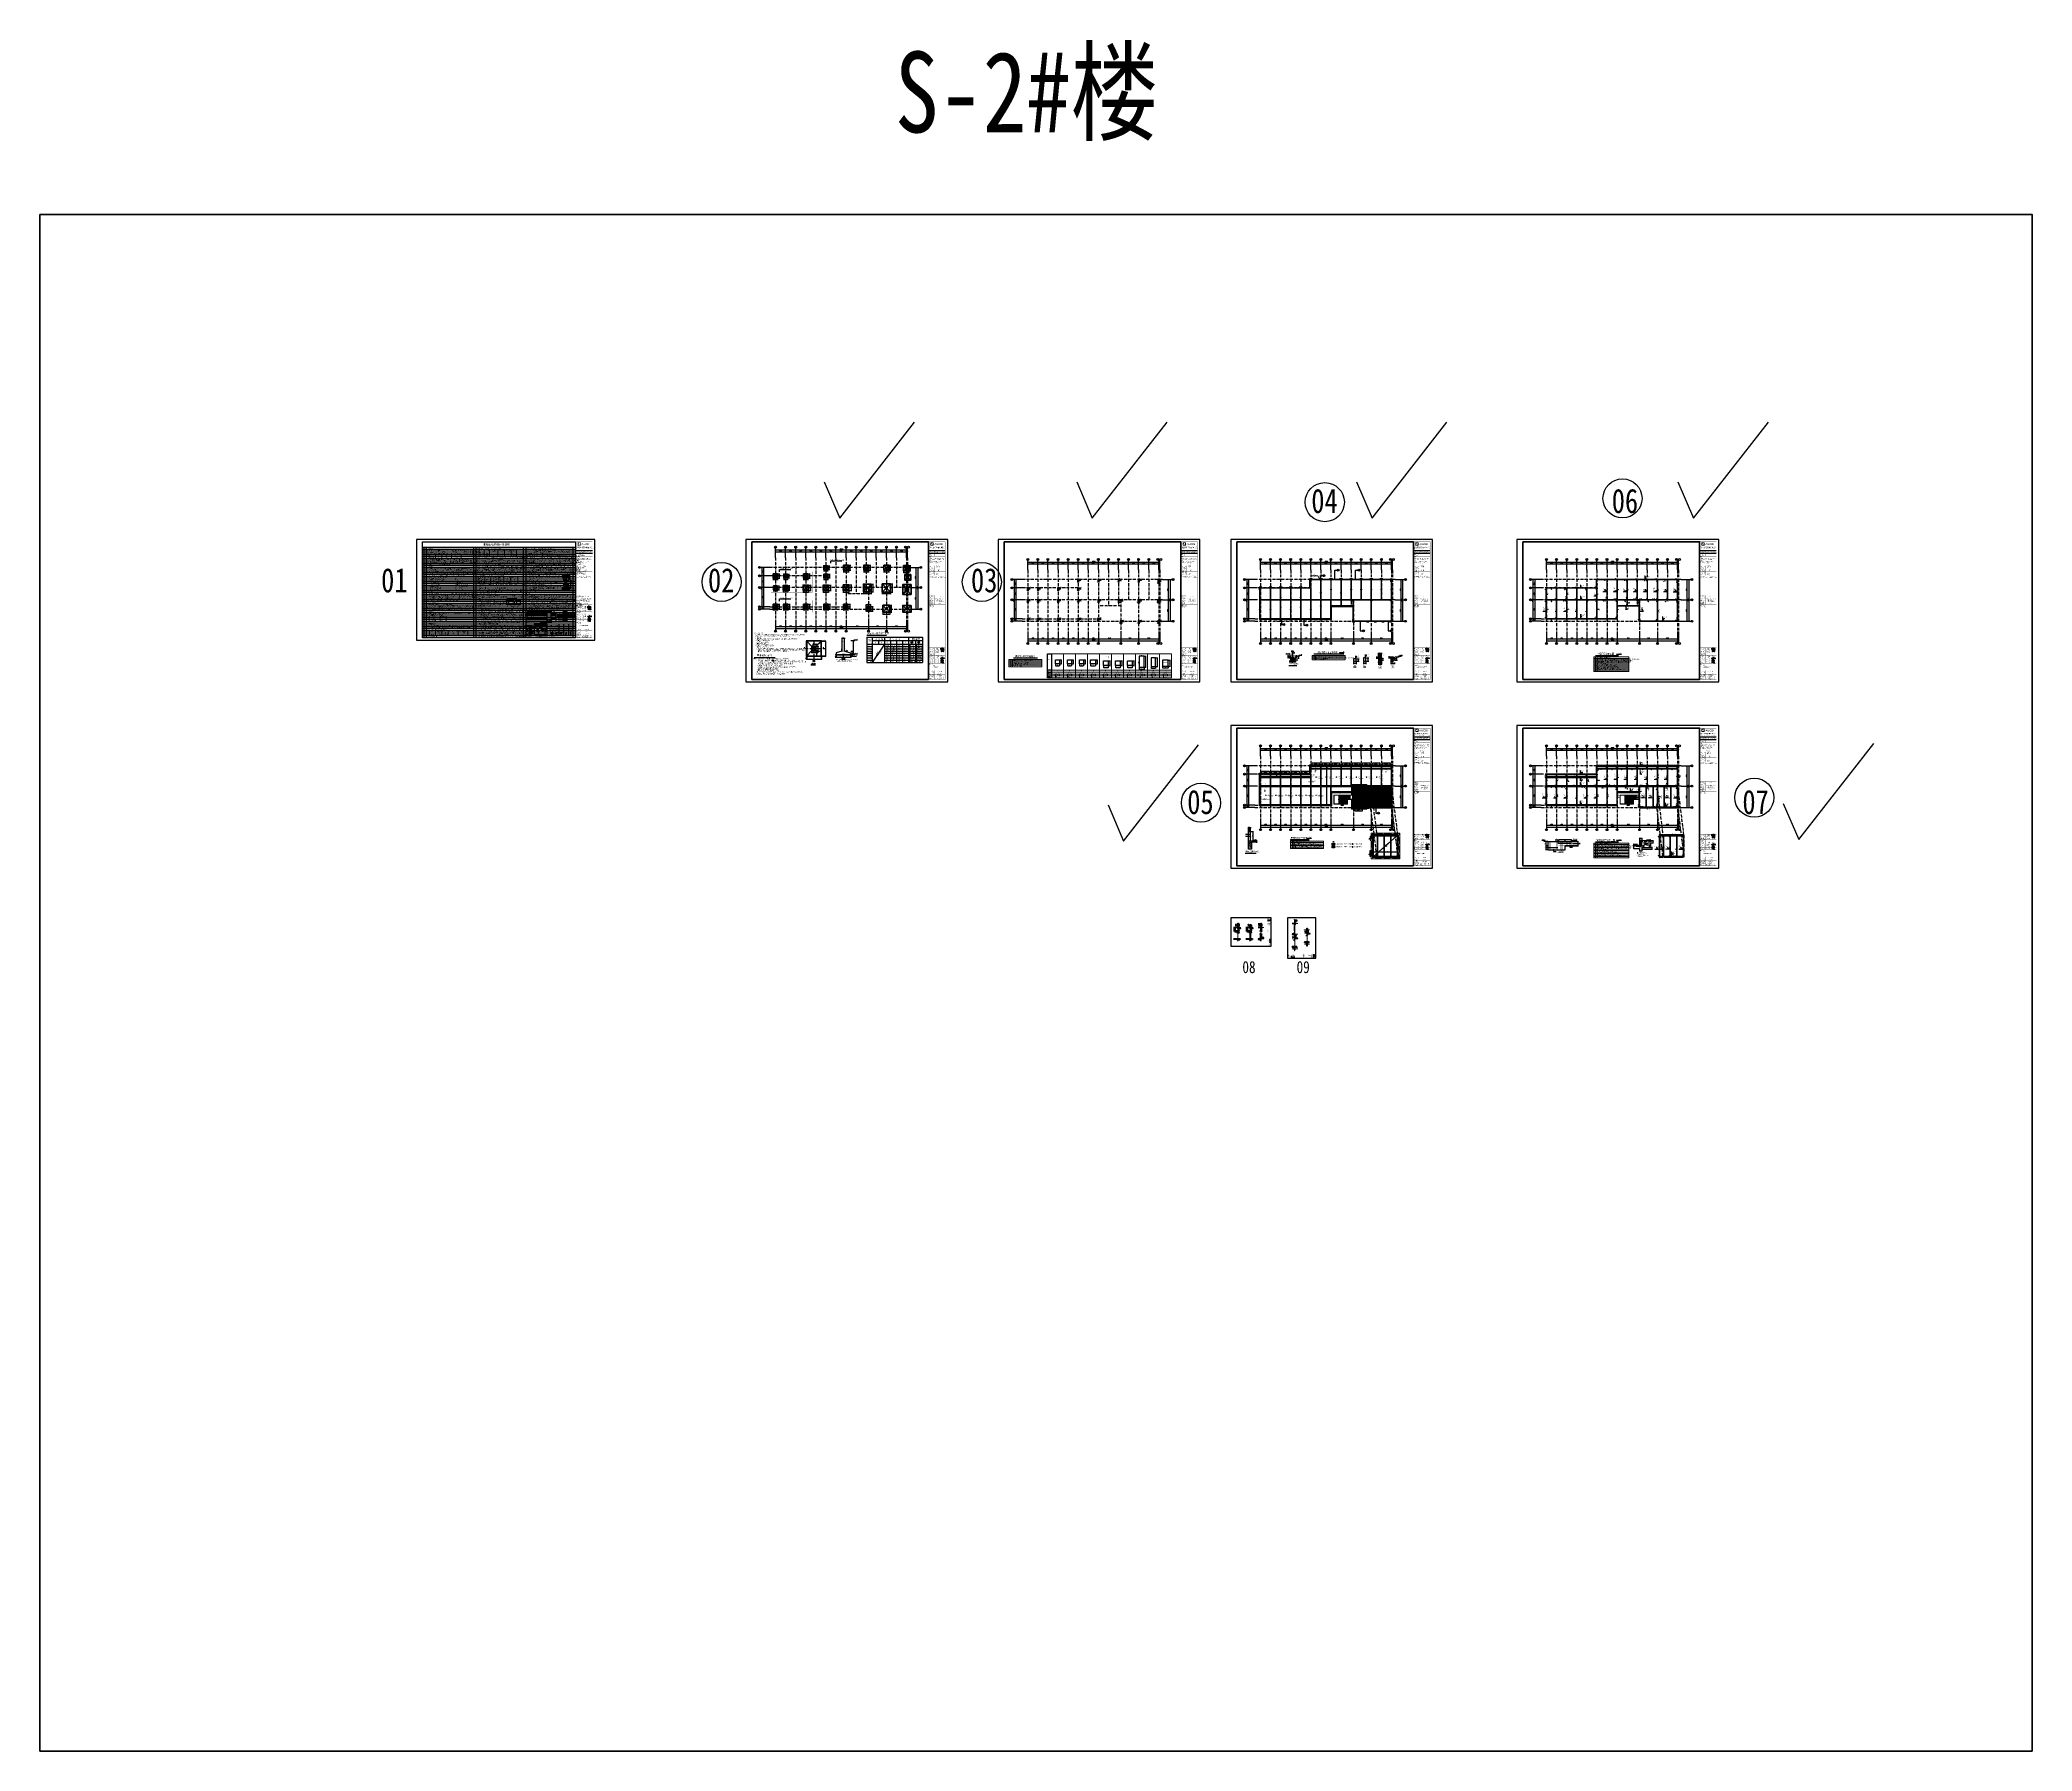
# Model space of a CAD drawing. Extents: x 169490 to 7584583, y -2399407 to 1374371.
# Drawn here: x 1091657 to 1922041, y 350141 to 1063370 of the extents above; entities that cross this region are included whole.
import ezdxf
from ezdxf.enums import TextEntityAlignment as Align

# ---------------------------------------------------------------- set-up
doc = ezdxf.new("R2010")
doc.units = 0
doc.header["$LTSCALE"] = 100
for name, pattern in [('__DASH', [0.35, 0.25, -0.1]), ('ACAD_ISO10W100', [18.5, 12, -3, 0.5, -3]), ('CENTER', [8, 5, -1, 1, -1]), ('D3轴线点划线', [18.5, 12, -3, 0.5, -3]), ('DASH', [0.35, 0.25, -0.1]), ('DASHED', [0.75, 0.5, -0.25]), ('DIVIDE2', [15.875, 6.35, -3.175, 0, -3.175, 0, -3.175]), ('DOTE', [2.42, 2, -0.2, 0.02, -0.2]), ('H3普通虚线', [4.2, 3, -1.2]), ('HIDDEN', [0.375, 0.25, -0.125])]:
    doc.linetypes.add(name, pattern=pattern)
doc.layers.get('0').update_dxf_attribs({"linetype": 'CONTINUOUS'})
doc.layers.get('DEFPOINTS').update_dxf_attribs({"linetype": 'CONTINUOUS'})
for name, color, linetype in [('0P-标字', 7, 'CONTINUOUS'), ('10', 7, 'DIVIDE2'), ('350', 7, 'CONTINUOUS'), ('A-DI-I(索引)', 21, 'CONTINUOUS'), ('A-HATC(填充)', 8, 'CONTINUOUS'), ('A-HATH(填充)', 8, 'CONTINUOUS'), ('A-LM-HA(填充)', 8, 'CONTINUOUS'), ('A-TEXT(房间)', 243, 'CONTINUOUS'), ('A-WA-M(面层)', 43, 'CONTINUOUS'), ('AXIS', 3, 'CONTINUOUS'), ('AXIS_TEXT', 4, 'CONTINUOUS'), ('bangtu$0$TEXT', 7, 'CONTINUOUS'), ('C-AXIS(轴号)', 3, 'CONTINUOUS'), ('C-AXIS-T(字)', 7, 'CONTINUOUS'), ('C-DOTE', 8, 'D3轴线点划线'), ('C-K', 7, 'CONTINUOUS'), ('DIM', 3, 'CONTINUOUS'), ('DIM1', 3, 'CONTINUOUS'), ('DIM_ELEV', 3, 'CONTINUOUS'), ('DIM_LEAD', 3, 'CONTINUOUS'), ('DIM_SYMB', 3, 'CONTINUOUS'), ('dsptext_col', 2, 'CONTINUOUS'), ('FSK_FREIN', 2, 'CONTINUOUS'), ('FSK_FTEXT', 4, 'CONTINUOUS'), ('FSK_ZREIN', 1, 'CONTINUOUS'), ('FSK_ZTEXT', 3, 'CONTINUOUS'), ('GZ', 220, 'CENTER'), ('HATCH', 254, 'CONTINUOUS'), ('LAYER1', 2, 'CONTINUOUS'), ('link', 6, 'CONTINUOUS'), ('NUM', 7, 'CONTINUOUS'), ('outline', 7, 'CONTINUOUS'), ('PUB_DIM', 3, 'CONTINUOUS'), ('PUB_HATCH', 8, 'CONTINUOUS'), ('PUB_TEXT', 4, 'CONTINUOUS'), ('PUB_TITLE', 4, 'CONTINUOUS'), ('S-0-TEXT', 7, 'CONTINUOUS'), ('S-BEAM-LINE1', 4, 'CONTINUOUS'), ('S-BEAM-LINE2', 4, 'H3普通虚线'), ('S-BEAM-X', 111, 'CONTINUOUS'), ('S-BEAM-XRBAR', 20, 'CONTINUOUS'), ('S-COLU-DIM', 151, 'CONTINUOUS'), ('S-COLU-HATCH', 251, 'CONTINUOUS'), ('S-COLU-TEXT', 7, 'CONTINUOUS'), ('S-DETL-AXIS', 8, 'D3轴线点划线'), ('S-DETL-DIM', 151, 'CONTINUOUS'), ('S-DETL-HATCH', 251, 'CONTINUOUS'), ('S-DETL-LINE1', 2, 'CONTINUOUS'), ('S-DETL-LINE2', 2, 'H3普通虚线'), ('S-DETL-RBAR', 1, 'CONTINUOUS'), ('S-DETL-TEXT', 7, 'CONTINUOUS'), ('S-SLAB-DIM', 92, 'CONTINUOUS'), ('S-SLAB-HATCH', 251, 'CONTINUOUS'), ('S-SLAB-HOLE', 155, 'CONTINUOUS'), ('S-SLAB-RTEXT', 7, 'CONTINUOUS'), ('S-WALL-WLINE1', 191, 'CONTINUOUS'), ('S_DETL', 7, 'CONTINUOUS'), ('Sbz', 144, 'CONTINUOUS'), ('tab-表头', 127, 'CONTINUOUS'), ('TEXT', 7, 'CONTINUOUS'), ('THIN', 190, 'CONTINUOUS'), ('WALL', 7, 'CONTINUOUS'), ('z-计算配筋', 7, 'CONTINUOUS'), ('ZM-DIM', 7, 'CONTINUOUS'), ('中文', 7, 'CONTINUOUS'), ('图框', 140, 'CONTINUOUS'), ('图签文字', 147, 'CONTINUOUS'), ('大样', 7, 'CONTINUOUS'), ('大样详图_文字', 60, 'CONTINUOUS'), ('尺寸标注', 3, 'CONTINUOUS'), ('平面线脚', 30, 'CONTINUOUS'), ('折板线', 127, 'CONTINUOUS'), ('文字', 7, 'CONTINUOUS'), ('梁层', 7, 'CONTINUOUS'), ('独立基础', 2, 'CONTINUOUS'), ('立面', 73, 'CONTINUOUS'), ('线脚', 30, 'CONTINUOUS'), ('轴线圈', 253, 'CONTINUOUS'), ('辅助线', 251, 'CONTINUOUS'), ('钢筋线', 1, 'CONTINUOUS'), ('门编号', 6, 'CONTINUOUS')]:
    doc.layers.add(name, color=color, linetype=linetype)
for name, color, linetype, lineweight in [('3-大样填充', 8, 'CONTINUOUS', 9), ('DOTE', 147, 'DOTE', 15), ('rein', 10, 'CONTINUOUS', 18), ('S-1-TEXT', 7, 'CONTINUOUS', 18), ('S-1-修改', 23, 'CONTINUOUS', 18), ('S-COLU-LINE1', 6, 'CONTINUOUS', 18), ('S-SLAB-GZ', 60, 'CONTINUOUS', 0), ('TAB', 7, 'CONTINUOUS', 18), ('Z-详图标注', 3, 'CONTINUOUS', 18), ('可改文字', 6, 'CONTINUOUS', 18), ('图签', 147, 'CONTINUOUS', 18), ('平面-栏杆', 135, 'CONTINUOUS', 15), ('平面-看线', 45, 'CONTINUOUS', 15), ('承台', 32, 'CONTINUOUS', 35), ('梁原位标注', 7, 'CONTINUOUS', 18), ('梁标注引线', 2, 'CONTINUOUS', 18), ('梁附加吊筋', 1, 'CONTINUOUS', 50), ('梁附加吊筋标注', 7, 'CONTINUOUS', 18), ('梁附加箍筋', 1, 'CONTINUOUS', 35), ('独基', 110, 'CONTINUOUS', 35), ('砼柱', 2, 'CONTINUOUS', 35), ('砼梁', 4, 'CONTINUOUS', 18)]:
    doc.layers.add(name, color=color, linetype=linetype, lineweight=lineweight)
doc.layers.add('箍筋长度', color=3, linetype='CONTINUOUS', plot=False)
doc.styles.add('-宋体-结构', font='tssdeng2.shx', dxfattribs={"width": 0.8, "bigfont": 'hztxt.shx'})
doc.styles.add('_HZDX', font='tssdeng.shx', dxfattribs={"width": 0.8, "bigfont": 'tssdchn.shx'})
doc.styles.add('_TCH_AXIS', font='COMPLEX', dxfattribs={"bigfont": 'GBCBIG'})
doc.styles.add('_TCH_DIM', font='SIMPLEX', dxfattribs={"bigfont": 'GBCBIG'})
doc.styles.add('_TCH_DIM_T3', font='SIMPLEX.shx', dxfattribs={"width": 0.705882, "bigfont": 'GBCBIG.shx'})
doc.styles.add('_TCH_LABEL', font='simhei.ttf')
doc.styles.add('bangtu$0$FSJ', font='tssdeng.shx', dxfattribs={"width": 0.7, "bigfont": 'hztxt.shx'})
doc.styles.add('BW_Dim', font='Bweng.shx', dxfattribs={"width": 0.7, "bigfont": 'hztxt.shx'})
doc.styles.add('BW_Rein', font='Tssdeng.shx', dxfattribs={"width": 0.7, "bigfont": 'hztxt.shx'})
doc.styles.add('COMPLEX', font='COMPLEX')
doc.styles.add('DIM_FONT_T3', font='SIMPLEX', dxfattribs={"width": 0.494118, "bigfont": 'GBCBIG'})
doc.styles.add('HT', font='simhei.ttf')
doc.styles.add('HZ2', font='romans.shx', dxfattribs={"width": 0.5, "bigfont": 'hztxt.shx'})
doc.styles.add('ITALICT', font='italict', dxfattribs={"width": 0.8})
doc.styles.get("Standard").update_dxf_attribs({"font": 'tssdeng.shx', "width": 0.7, "bigfont": 'hztxt.shx'})
doc.styles.add('TS', font='tssdeng.shx', dxfattribs={"width": 0.7, "height": 350, "bigfont": 'tssdchn.shx'})
doc.styles.add('tssd', font='tssdeng.shx', dxfattribs={"width": 0.7, "bigfont": 'hztxt.shx'})
doc.styles.add('TSSD_Dimension', font='Tssdeng.shx', dxfattribs={"width": 0.7, "bigfont": 'tssdchn.shx'})
doc.styles.add('TSSD_Label', font='Tssdeng.shx', dxfattribs={"width": 0.7, "bigfont": 'hztxt.shx'})
doc.styles.add('TSSD_Norm', font='tssdeng.shx', dxfattribs={"bigfont": 'hztxt.shx'})
doc.styles.add('TSSD_REIN', font='tssdeng.shx', dxfattribs={"width": 0.7, "bigfont": 'hztxt.shx'})
doc.styles.add('TXT', font='simplex.shx', dxfattribs={"width": 0.8, "bigfont": 'hztxt.shx'})
doc.styles.add('TXT5', font='simhei.ttf')
doc.styles.add('X', font='tssdeng.shx', dxfattribs={"width": 0.7, "bigfont": 'hztxt.shx'})
doc.styles.add('宋体', font='')
doc.styles.add('建筑图签-1', font='simhei.ttf', dxfattribs={"width": 0.7})
doc.styles.add('建筑图签-2', font='TXT.shx', dxfattribs={"width": 0.5, "bigfont": 'HZTXT.shx'})
doc.styles.add('黑体', font='simhei.ttf', dxfattribs={"width": 0.7})
doc.styles.get('宋体').set_extended_font_data('SimSun')
doc.dimstyles.new('_TCH_ARCH&&100', dxfattribs={"dimtxt": 297.5, "dimasz": 100, "dimexe": 250, "dimexo": 300, "dimgap": 100, "dimtad": 1, "dimdec": 0, "dimzin": 0, "dimdsep": 46, "dimtxsty": '_TCH_DIM_T3', "dimblk": 'ARCHTICK', "dimcen": 0.09, "dimclrt": 7, "dimazin": 2, "dimtfac": 1, "dimtdec": 0, "dimtix": 1, "dimtmove": 2, "dimatfit": 3, "dimfxl": 1, "dimtolj": 1, "dimtzin": 0, "dimarcsym": 0})
doc.dimstyles.new('Cyz_25_100', dxfattribs={"dimtxt": 300, "dimasz": 100, "dimexe": 100, "dimexo": 100, "dimgap": 100, "dimtad": 1, "dimdec": 0, "dimlfac": 0.25, "dimzin": 0, "dimdsep": 46, "dimtxsty": 'BW_Dim', "dimblk": '_bwk', "dimcen": 0, "dimclrt": 7, "dimadec": 0, "dimazin": 0, "dimtfac": 1, "dimtdec": 0, "dimtix": 1, "dimtmove": 2, "dimatfit": 0, "dimfxl": 1, "dimtolj": 1, "dimtzin": 0, "dimarcsym": 0})
doc.dimstyles.new('DIM25', dxfattribs={"dimtxt": 300, "dimasz": 0.8, "dimexe": 150, "dimexo": 150, "dimgap": 100, "dimtad": 1, "dimdec": 0, "dimlfac": 0.25, "dimrnd": 1, "dimzin": 0, "dimdsep": 46, "dimtxsty": 'TS', "dimblk": '_DIMX', "dimcen": 0, "dimclrd": 256, "dimclre": 256, "dimclrt": 43, "dimadec": 1, "dimazin": 0, "dimtfac": 1, "dimtdec": 0, "dimtix": 1, "dimtmove": 2, "dimatfit": 3, "dimldrblk": 'ARCHTICK', "dimfxl": 1, "dimtolj": 1, "dimtzin": 1, "dimarcsym": 0})
doc.dimstyles.new('DIMN100$TCH&&25', dxfattribs={"dimtxt": 63.75, "dimasz": 0.25, "dimexe": 62.5, "dimexo": 75, "dimgap": 43.125, "dimtad": 1, "dimdec": 0, "dimzin": 0, "dimdsep": 46, "dimtxsty": 'DIM_FONT_T3', "dimblk": '_DIMX', "dimcen": 0.09, "dimclrt": 7, "dimadec": 0, "dimazin": 0, "dimtfac": 1, "dimtdec": 0, "dimtix": 1, "dimtmove": 2, "dimatfit": 3, "dimldrblk": '_DIMX', "dimfxl": 10, "dimtolj": 1, "dimtzin": 0, "dimarcsym": 0})
doc.dimstyles.new('TSSD_100_100', dxfattribs={"dimtxt": 300, "dimasz": 100, "dimexe": 100, "dimexo": 250, "dimgap": 100, "dimtad": 1, "dimdec": 0, "dimzin": 0, "dimdsep": 46, "dimtxsty": 'TSSD_Dimension', "dimblk": 'ARCHTICK', "dimcen": 0, "dimdle": 100, "dimclrt": 7, "dimadec": 0, "dimazin": 0, "dimtfac": 1, "dimtdec": 0, "dimtix": 1, "dimtmove": 2, "dimatfit": 3, "dimfxl": 1, "dimtolj": 1, "dimtzin": 0, "dimarcsym": 0})
doc.dimstyles.new('TSSD_100_100$0', dxfattribs={"dimtxt": 320, "dimasz": 100, "dimexe": 150, "dimexo": 150, "dimgap": 100, "dimtad": 1, "dimdec": 0, "dimzin": 0, "dimdsep": 46, "dimtxsty": 'TSSD_Dimension', "dimblk": 'ARCHTICK', "dimcen": 0, "dimclrt": 7, "dimadec": 1, "dimazin": 0, "dimtfac": 1, "dimtdec": 0, "dimtix": 1, "dimtmove": 2, "dimatfit": 3, "dimldrblk": '_TSDBK', "dimfxl": 1, "dimtolj": 1, "dimtzin": 0, "dimarcsym": 0})
doc.dimstyles.new('TSSD_20_100', dxfattribs={"dimtxt": 300, "dimasz": 100, "dimexe": 250, "dimexo": 250, "dimgap": 100, "dimtad": 1, "dimdec": 0, "dimlfac": 0.2, "dimzin": 0, "dimdsep": 46, "dimtxsty": 'TSSD_Dimension', "dimblk": '_TSDBK', "dimcen": 0, "dimclrt": 7, "dimadec": 0, "dimazin": 0, "dimtfac": 1, "dimtdec": 0, "dimtix": 1, "dimtmove": 2, "dimatfit": 3, "dimldrblk": '_TSDBK', "dimfxl": 1, "dimtolj": 1, "dimtzin": 0, "dimarcsym": 0})
doc.dimstyles.new('TSSD_25_100', dxfattribs={"dimtxt": 300, "dimasz": 100, "dimexe": 100, "dimexo": 250, "dimgap": 100, "dimtad": 1, "dimdec": 0, "dimlfac": 0.25, "dimzin": 0, "dimdsep": 46, "dimtxsty": 'TSSD_Dimension', "dimblk": 'ARCHTICK', "dimcen": 0, "dimdle": 100, "dimclrt": 7, "dimadec": 0, "dimazin": 0, "dimtfac": 1, "dimtdec": 0, "dimtix": 1, "dimtmove": 2, "dimatfit": 3, "dimldrblk": 'ARCHTICK', "dimfxl": 1, "dimtolj": 1, "dimtzin": 0, "dimarcsym": 0})
doc.dimstyles.new('TSSD_50_100', dxfattribs={"dimtxt": 350, "dimasz": 100, "dimexe": 100, "dimexo": 250, "dimgap": 100, "dimtad": 1, "dimdec": 0, "dimlfac": 0.5, "dimzin": 0, "dimdsep": 46, "dimtxsty": 'TSSD_Dimension', "dimblk": 'ARCHTICK', "dimblk1": 'ARCHTICK', "dimblk2": 'ARCHTICK', "dimcen": 0, "dimdle": 100, "dimclrt": 7, "dimadec": 0, "dimazin": 0, "dimtfac": 1, "dimtdec": 0, "dimtix": 1, "dimtmove": 2, "dimatfit": 3, "dimfxl": 1, "dimtolj": 1, "dimtzin": 0, "dimarcsym": 0})
pattern_1 = [(50, (4261038, -1922695.3), (3643.693, -318.782), [381, -4191]), (355, (4261038, -1922695.3), (-704.857, 3821.133), [304.8, -3352.8]), (100.451, (4261341.5, -1922722), (2938.85, 3502.334), [323.8, -3561.8]), (46.1842, (4261038, -1921679.3), (5421.58, -840.847), [571.5, -6286.5]), (96.6356, (4261489.7, -1921749.4), (4748.085, 4948.51), [485.7, -5342.7]), (351.184, (4261038, -1921679.3), (4748.092, 4948.502), [457.2, -5029.2]), (21, (4261546, -1921933.3), (3032.298, -2045.31), [381, -4191]), (326, (4261546, -1921933.3), (1236.04, 3683.76), [304.8, -3352.8]), (71.4514, (4261798.6, -1922103.8), (4268.33, 1638.457), [323.8, -3561.8]), (37.5, (4261037.9, -1922695.3), (61.772, 1691.1008), [0, -3312.16, 0, -3403.6, 0, -3365.5]), (7.5, (4261037.9, -1922695.3), (1336.3933, 2003.6115), [0, -1940.56, 0, -3235.96, 0, -1282.7]), (327.5, (4259905, -1922695.3), (2711.812, -114.575), [0, -1270, 0, -3962.4, 0, -5257.8]), (317.5, (4259397, -1922695.3), (2962.5836, 508.53), [0, -1651, 0, -2631.44, 0, -3733.8])]
pattern_2 = [(45, (102444.45, -241908.8), (-35.3553532, 35.3553532), [])]

# ---------------------------------------------------------------- blocks, each defined once
blk = doc.blocks.new('_ARCHTICK')
at = {"const_width": 0.15}
blk.add_lwpolyline([(-0.5, -0.5), (0.5, 0.5)], dxfattribs=at)
blk = doc.blocks.new('*D1656')
at = {"layer": 'AXIS', "color": 0, "lineweight": -2, "transparency": 16777216}
for p, q in [((1600395, 815929), (1600395, 812679)), ((1655395, 815929), (1655395, 812679)), ((1600395, 812929), (1655395, 812929))]:
    blk.add_line(p, q, dxfattribs=at)
at = {"layer": 'DEFPOINTS', "color": 0, "transparency": 16777216}
for p in [(1600395, 816229), (1655395, 816229), (1655395, 812929)]:
    blk.add_point(p, dxfattribs=at)
at = {"layer": 'AXIS', "color": 0, "lineweight": -2, "transparency": 16777216, "xscale": 100, "yscale": 100, "zscale": 100, "rotation": 180}
blk.add_blockref('_ARCHTICK', (1600395, 812929), dxfattribs=at)
at = {"layer": 'AXIS', "color": 0, "lineweight": -2, "transparency": 16777216, "xscale": 100, "yscale": 100, "zscale": 100}
blk.add_blockref('_ARCHTICK', (1655395, 812929), dxfattribs=at)
at = {"layer": 'AXIS', "color": 7, "transparency": 16777216, "insert": (1627895, 813178), "char_height": 297.5, "attachment_point": 5, "style": '_TCH_DIM_T3'}
blk.add_mtext('\\A1;55000', dxfattribs=at)
blk = doc.blocks.new('*D1657')
at = {"layer": 'AXIS', "color": 0, "lineweight": -2, "transparency": 16777216}
for p, q in [((1654995, 815929), (1654995, 813479)), ((1655395, 815929), (1655395, 813479)), ((1654995, 813729), (1654895, 813729)), ((1654995, 813729), (1655395, 813729)), ((1655395, 813729), (1655495, 813729))]:
    blk.add_line(p, q, dxfattribs=at)
at = {"layer": 'DEFPOINTS', "color": 0, "transparency": 16777216}
for p in [(1654995, 816229), (1655395, 816229), (1655395, 813729)]:
    blk.add_point(p, dxfattribs=at)
at = {"layer": 'AXIS', "color": 0, "lineweight": -2, "transparency": 16777216, "xscale": 100, "yscale": 100, "zscale": 100}
blk.add_blockref('_ARCHTICK', (1654995, 813729), dxfattribs=at)
at = {"layer": 'AXIS', "color": 0, "lineweight": -2, "transparency": 16777216, "xscale": 100, "yscale": 100, "zscale": 100, "rotation": 180}
blk.add_blockref('_ARCHTICK', (1655395, 813729), dxfattribs=at)
at = {"layer": 'AXIS', "color": 7, "transparency": 16777216, "insert": (1655195, 813978), "char_height": 297.5, "attachment_point": 5, "style": '_TCH_DIM_T3'}
blk.add_mtext('\\A1;400', dxfattribs=at)
blk = doc.blocks.new('*D1658')
at = {"layer": 'AXIS', "color": 0, "lineweight": -2, "transparency": 16777216}
for p, q in [((1646595, 815929), (1646595, 813479)), ((1654995, 815929), (1654995, 813479)), ((1646595, 813729), (1654995, 813729))]:
    blk.add_line(p, q, dxfattribs=at)
at = {"layer": 'DEFPOINTS', "color": 0, "transparency": 16777216}
for p in [(1646595, 816229), (1654995, 816229), (1654995, 813729)]:
    blk.add_point(p, dxfattribs=at)
at = {"layer": 'AXIS', "color": 0, "lineweight": -2, "transparency": 16777216, "xscale": 100, "yscale": 100, "zscale": 100, "rotation": 180}
blk.add_blockref('_ARCHTICK', (1646595, 813729), dxfattribs=at)
at = {"layer": 'AXIS', "color": 0, "lineweight": -2, "transparency": 16777216, "xscale": 100, "yscale": 100, "zscale": 100}
blk.add_blockref('_ARCHTICK', (1654995, 813729), dxfattribs=at)
at = {"layer": 'AXIS', "color": 7, "transparency": 16777216, "insert": (1650795, 813978), "char_height": 297.5, "attachment_point": 5, "style": '_TCH_DIM_T3'}
blk.add_mtext('\\A1;8400', dxfattribs=at)
blk = doc.blocks.new('*D1659')
at = {"layer": 'AXIS', "color": 0, "lineweight": -2, "transparency": 16777216}
for p, q in [((1639195, 815929), (1639195, 813479)), ((1646595, 815929), (1646595, 813479)), ((1639195, 813729), (1646595, 813729))]:
    blk.add_line(p, q, dxfattribs=at)
at = {"layer": 'DEFPOINTS', "color": 0, "transparency": 16777216}
for p in [(1639195, 816229), (1646595, 816229), (1646595, 813729)]:
    blk.add_point(p, dxfattribs=at)
at = {"layer": 'AXIS', "color": 0, "lineweight": -2, "transparency": 16777216, "xscale": 100, "yscale": 100, "zscale": 100, "rotation": 180}
blk.add_blockref('_ARCHTICK', (1639195, 813729), dxfattribs=at)
at = {"layer": 'AXIS', "color": 0, "lineweight": -2, "transparency": 16777216, "xscale": 100, "yscale": 100, "zscale": 100}
blk.add_blockref('_ARCHTICK', (1646595, 813729), dxfattribs=at)
at = {"layer": 'AXIS', "color": 7, "transparency": 16777216, "insert": (1642895, 813978), "char_height": 297.5, "attachment_point": 5, "style": '_TCH_DIM_T3'}
blk.add_mtext('\\A1;7400', dxfattribs=at)
blk = doc.blocks.new('*D1660')
at = {"layer": 'AXIS', "color": 0, "lineweight": -2, "transparency": 16777216}
for p, q in [((1629795, 815929), (1629795, 813479)), ((1639195, 815929), (1639195, 813479)), ((1629795, 813729), (1639195, 813729))]:
    blk.add_line(p, q, dxfattribs=at)
at = {"layer": 'DEFPOINTS', "color": 0, "transparency": 16777216}
for p in [(1629795, 816229), (1639195, 816229), (1639195, 813729)]:
    blk.add_point(p, dxfattribs=at)
at = {"layer": 'AXIS', "color": 0, "lineweight": -2, "transparency": 16777216, "xscale": 100, "yscale": 100, "zscale": 100, "rotation": 180}
blk.add_blockref('_ARCHTICK', (1629795, 813729), dxfattribs=at)
at = {"layer": 'AXIS', "color": 0, "lineweight": -2, "transparency": 16777216, "xscale": 100, "yscale": 100, "zscale": 100}
blk.add_blockref('_ARCHTICK', (1639195, 813729), dxfattribs=at)
at = {"layer": 'AXIS', "color": 7, "transparency": 16777216, "insert": (1634495, 813978), "char_height": 297.5, "attachment_point": 5, "style": '_TCH_DIM_T3'}
blk.add_mtext('\\A1;9400', dxfattribs=at)
blk = doc.blocks.new('*D1661')
at = {"layer": 'AXIS', "color": 0, "lineweight": -2, "transparency": 16777216}
for p, q in [((1625595, 815929), (1625595, 813479)), ((1629795, 815929), (1629795, 813479)), ((1625595, 813729), (1629795, 813729))]:
    blk.add_line(p, q, dxfattribs=at)
at = {"layer": 'DEFPOINTS', "color": 0, "transparency": 16777216}
for p in [(1625595, 816229), (1629795, 816229), (1629795, 813729)]:
    blk.add_point(p, dxfattribs=at)
at = {"layer": 'AXIS', "color": 0, "lineweight": -2, "transparency": 16777216, "xscale": 100, "yscale": 100, "zscale": 100, "rotation": 180}
blk.add_blockref('_ARCHTICK', (1625595, 813729), dxfattribs=at)
at = {"layer": 'AXIS', "color": 0, "lineweight": -2, "transparency": 16777216, "xscale": 100, "yscale": 100, "zscale": 100}
blk.add_blockref('_ARCHTICK', (1629795, 813729), dxfattribs=at)
at = {"layer": 'AXIS', "color": 7, "transparency": 16777216, "insert": (1627695, 813978), "char_height": 297.5, "attachment_point": 5, "style": '_TCH_DIM_T3'}
blk.add_mtext('\\A1;4200', dxfattribs=at)
blk = doc.blocks.new('*D1662')
at = {"layer": 'AXIS', "color": 0, "lineweight": -2, "transparency": 16777216}
for p, q in [((1621395, 815929), (1621395, 813479)), ((1625595, 815929), (1625595, 813479)), ((1621395, 813729), (1625595, 813729))]:
    blk.add_line(p, q, dxfattribs=at)
at = {"layer": 'DEFPOINTS', "color": 0, "transparency": 16777216}
for p in [(1621395, 816229), (1625595, 816229), (1625595, 813729)]:
    blk.add_point(p, dxfattribs=at)
at = {"layer": 'AXIS', "color": 0, "lineweight": -2, "transparency": 16777216, "xscale": 100, "yscale": 100, "zscale": 100, "rotation": 180}
blk.add_blockref('_ARCHTICK', (1621395, 813729), dxfattribs=at)
at = {"layer": 'AXIS', "color": 0, "lineweight": -2, "transparency": 16777216, "xscale": 100, "yscale": 100, "zscale": 100}
blk.add_blockref('_ARCHTICK', (1625595, 813729), dxfattribs=at)
at = {"layer": 'AXIS', "color": 7, "transparency": 16777216, "insert": (1623495, 813978), "char_height": 297.5, "attachment_point": 5, "style": '_TCH_DIM_T3'}
blk.add_mtext('\\A1;4200', dxfattribs=at)
blk = doc.blocks.new('*D1663')
at = {"layer": 'AXIS', "color": 0, "lineweight": -2, "transparency": 16777216}
for p, q in [((1617195, 815929), (1617195, 813479)), ((1621395, 815929), (1621395, 813479)), ((1617195, 813729), (1621395, 813729))]:
    blk.add_line(p, q, dxfattribs=at)
at = {"layer": 'DEFPOINTS', "color": 0, "transparency": 16777216}
for p in [(1617195, 816229), (1621395, 816229), (1621395, 813729)]:
    blk.add_point(p, dxfattribs=at)
at = {"layer": 'AXIS', "color": 0, "lineweight": -2, "transparency": 16777216, "xscale": 100, "yscale": 100, "zscale": 100, "rotation": 180}
blk.add_blockref('_ARCHTICK', (1617195, 813729), dxfattribs=at)
at = {"layer": 'AXIS', "color": 0, "lineweight": -2, "transparency": 16777216, "xscale": 100, "yscale": 100, "zscale": 100}
blk.add_blockref('_ARCHTICK', (1621395, 813729), dxfattribs=at)
at = {"layer": 'AXIS', "color": 7, "transparency": 16777216, "insert": (1619295, 813978), "char_height": 297.5, "attachment_point": 5, "style": '_TCH_DIM_T3'}
blk.add_mtext('\\A1;4200', dxfattribs=at)
blk = doc.blocks.new('*D1664')
at = {"layer": 'AXIS', "color": 0, "lineweight": -2, "transparency": 16777216}
for p, q in [((1612995, 815929), (1612995, 813479)), ((1617195, 815929), (1617195, 813479)), ((1612995, 813729), (1617195, 813729))]:
    blk.add_line(p, q, dxfattribs=at)
at = {"layer": 'DEFPOINTS', "color": 0, "transparency": 16777216}
for p in [(1612995, 816229), (1617195, 816229), (1617195, 813729)]:
    blk.add_point(p, dxfattribs=at)
at = {"layer": 'AXIS', "color": 0, "lineweight": -2, "transparency": 16777216, "xscale": 100, "yscale": 100, "zscale": 100, "rotation": 180}
blk.add_blockref('_ARCHTICK', (1612995, 813729), dxfattribs=at)
at = {"layer": 'AXIS', "color": 0, "lineweight": -2, "transparency": 16777216, "xscale": 100, "yscale": 100, "zscale": 100}
blk.add_blockref('_ARCHTICK', (1617195, 813729), dxfattribs=at)
at = {"layer": 'AXIS', "color": 7, "transparency": 16777216, "insert": (1615095, 813978), "char_height": 297.5, "attachment_point": 5, "style": '_TCH_DIM_T3'}
blk.add_mtext('\\A1;4200', dxfattribs=at)
blk = doc.blocks.new('*D1665')
at = {"layer": 'AXIS', "color": 0, "lineweight": -2, "transparency": 16777216}
for p, q in [((1608795, 815929), (1608795, 813479)), ((1612995, 815929), (1612995, 813479)), ((1608795, 813729), (1612995, 813729))]:
    blk.add_line(p, q, dxfattribs=at)
at = {"layer": 'DEFPOINTS', "color": 0, "transparency": 16777216}
for p in [(1608795, 816229), (1612995, 816229), (1612995, 813729)]:
    blk.add_point(p, dxfattribs=at)
at = {"layer": 'AXIS', "color": 0, "lineweight": -2, "transparency": 16777216, "xscale": 100, "yscale": 100, "zscale": 100, "rotation": 180}
blk.add_blockref('_ARCHTICK', (1608795, 813729), dxfattribs=at)
at = {"layer": 'AXIS', "color": 0, "lineweight": -2, "transparency": 16777216, "xscale": 100, "yscale": 100, "zscale": 100}
blk.add_blockref('_ARCHTICK', (1612995, 813729), dxfattribs=at)
at = {"layer": 'AXIS', "color": 7, "transparency": 16777216, "insert": (1610895, 813978), "char_height": 297.5, "attachment_point": 5, "style": '_TCH_DIM_T3'}
blk.add_mtext('\\A1;4200', dxfattribs=at)
blk = doc.blocks.new('*D1666')
at = {"layer": 'AXIS', "color": 0, "lineweight": -2, "transparency": 16777216}
for p, q in [((1604595, 815929), (1604595, 813479)), ((1608795, 815929), (1608795, 813479)), ((1604595, 813729), (1608795, 813729))]:
    blk.add_line(p, q, dxfattribs=at)
at = {"layer": 'DEFPOINTS', "color": 0, "transparency": 16777216}
for p in [(1604595, 816229), (1608795, 816229), (1608795, 813729)]:
    blk.add_point(p, dxfattribs=at)
at = {"layer": 'AXIS', "color": 0, "lineweight": -2, "transparency": 16777216, "xscale": 100, "yscale": 100, "zscale": 100, "rotation": 180}
blk.add_blockref('_ARCHTICK', (1604595, 813729), dxfattribs=at)
at = {"layer": 'AXIS', "color": 0, "lineweight": -2, "transparency": 16777216, "xscale": 100, "yscale": 100, "zscale": 100}
blk.add_blockref('_ARCHTICK', (1608795, 813729), dxfattribs=at)
at = {"layer": 'AXIS', "color": 7, "transparency": 16777216, "insert": (1606695, 813978), "char_height": 297.5, "attachment_point": 5, "style": '_TCH_DIM_T3'}
blk.add_mtext('\\A1;4200', dxfattribs=at)
blk = doc.blocks.new('*D1667')
at = {"layer": 'AXIS', "color": 0, "lineweight": -2, "transparency": 16777216}
for p, q in [((1600395, 815929), (1600395, 813479)), ((1604595, 815929), (1604595, 813479)), ((1600395, 813729), (1604595, 813729))]:
    blk.add_line(p, q, dxfattribs=at)
at = {"layer": 'DEFPOINTS', "color": 0, "transparency": 16777216}
for p in [(1600395, 816229), (1604595, 816229), (1604595, 813729)]:
    blk.add_point(p, dxfattribs=at)
at = {"layer": 'AXIS', "color": 0, "lineweight": -2, "transparency": 16777216, "xscale": 100, "yscale": 100, "zscale": 100, "rotation": 180}
blk.add_blockref('_ARCHTICK', (1600395, 813729), dxfattribs=at)
at = {"layer": 'AXIS', "color": 0, "lineweight": -2, "transparency": 16777216, "xscale": 100, "yscale": 100, "zscale": 100}
blk.add_blockref('_ARCHTICK', (1604595, 813729), dxfattribs=at)
at = {"layer": 'AXIS', "color": 7, "transparency": 16777216, "insert": (1602495, 813978), "char_height": 297.5, "attachment_point": 5, "style": '_TCH_DIM_T3'}
blk.add_mtext('\\A1;4200', dxfattribs=at)
blk = doc.blocks.new('*D1668')
at = {"layer": 'AXIS', "color": 0, "lineweight": -2, "transparency": 16777216}
for p, q in [((1656810, 838429), (1660060, 838429)), ((1659810, 821029), (1659810, 838429)), ((1656810, 821029), (1660060, 821029))]:
    blk.add_line(p, q, dxfattribs=at)
at = {"layer": 'DEFPOINTS', "color": 0, "transparency": 16777216}
for p in [(1656510, 838429), (1659810, 838429), (1656510, 821029)]:
    blk.add_point(p, dxfattribs=at)
at = {"layer": 'AXIS', "color": 0, "lineweight": -2, "transparency": 16777216, "xscale": 100, "yscale": 100, "zscale": 100}
for p, rotation in [((1659810, 838429), 90), ((1659810, 821029), 270)]:
    blk.add_blockref('_ARCHTICK', p, dxfattribs=dict(at, rotation=rotation))
at = {"layer": 'AXIS', "color": 7, "transparency": 16777216, "insert": (1659535, 829929), "char_height": 297.5, "attachment_point": 5, "rotation": 90, "style": '_TCH_DIM_T3'}
blk.add_mtext('\\A1;17400', dxfattribs=at)
blk = doc.blocks.new('*D1669')
at = {"layer": 'AXIS', "color": 0, "lineweight": -2, "transparency": 16777216}
for p, q in [((1656810, 838429), (1659260, 838429)), ((1659010, 830029), (1659010, 838429)), ((1656810, 830029), (1659260, 830029))]:
    blk.add_line(p, q, dxfattribs=at)
at = {"layer": 'DEFPOINTS', "color": 0, "transparency": 16777216}
for p in [(1656510, 838429), (1659010, 838429), (1656510, 830029)]:
    blk.add_point(p, dxfattribs=at)
at = {"layer": 'AXIS', "color": 0, "lineweight": -2, "transparency": 16777216, "xscale": 100, "yscale": 100, "zscale": 100}
for p, rotation in [((1659010, 838429), 90), ((1659010, 830029), 270)]:
    blk.add_blockref('_ARCHTICK', p, dxfattribs=dict(at, rotation=rotation))
at = {"layer": 'AXIS', "color": 7, "transparency": 16777216, "insert": (1658762, 834229), "char_height": 297.5, "attachment_point": 5, "rotation": 90, "style": '_TCH_DIM_T3'}
blk.add_mtext('\\A1;8400', dxfattribs=at)
blk = doc.blocks.new('*D1670')
at = {"layer": 'AXIS', "color": 0, "lineweight": -2, "transparency": 16777216}
for p, q in [((1656810, 830029), (1659260, 830029)), ((1659010, 821029), (1659010, 830029)), ((1656810, 821029), (1659260, 821029))]:
    blk.add_line(p, q, dxfattribs=at)
at = {"layer": 'DEFPOINTS', "color": 0, "transparency": 16777216}
for p in [(1656510, 830029), (1659010, 830029), (1656510, 821029)]:
    blk.add_point(p, dxfattribs=at)
at = {"layer": 'AXIS', "color": 0, "lineweight": -2, "transparency": 16777216, "xscale": 100, "yscale": 100, "zscale": 100}
for p, rotation in [((1659010, 830029), 90), ((1659010, 821029), 270)]:
    blk.add_blockref('_ARCHTICK', p, dxfattribs=dict(at, rotation=rotation))
at = {"layer": 'AXIS', "color": 7, "transparency": 16777216, "insert": (1658762, 825529), "char_height": 297.5, "attachment_point": 5, "rotation": 90, "style": '_TCH_DIM_T3'}
blk.add_mtext('\\A1;9000', dxfattribs=at)
blk = doc.blocks.new('*D1671')
at = {"layer": 'AXIS', "color": 0, "lineweight": -2, "transparency": 16777216}
for p, q in [((1600395, 842729), (1600395, 845979)), ((1600395, 845729), (1655395, 845729)), ((1655395, 842729), (1655395, 845979))]:
    blk.add_line(p, q, dxfattribs=at)
at = {"layer": 'DEFPOINTS', "color": 0, "transparency": 16777216}
for p in [(1600395, 842429), (1655395, 845729), (1655395, 842429)]:
    blk.add_point(p, dxfattribs=at)
at = {"layer": 'AXIS', "color": 0, "lineweight": -2, "transparency": 16777216, "xscale": 100, "yscale": 100, "zscale": 100, "rotation": 180}
blk.add_blockref('_ARCHTICK', (1600395, 845729), dxfattribs=at)
at = {"layer": 'AXIS', "color": 0, "lineweight": -2, "transparency": 16777216, "xscale": 100, "yscale": 100, "zscale": 100}
blk.add_blockref('_ARCHTICK', (1655395, 845729), dxfattribs=at)
at = {"layer": 'AXIS', "color": 7, "transparency": 16777216, "insert": (1627895, 845978), "char_height": 297.5, "attachment_point": 5, "style": '_TCH_DIM_T3'}
blk.add_mtext('\\A1;55000', dxfattribs=at)
blk = doc.blocks.new('*D1672')
at = {"layer": 'AXIS', "color": 0, "lineweight": -2, "transparency": 16777216}
for p, q in [((1654995, 844929), (1654895, 844929)), ((1654995, 842729), (1654995, 845179)), ((1654995, 844929), (1655395, 844929)), ((1655395, 842729), (1655395, 845179)), ((1655395, 844929), (1655495, 844929))]:
    blk.add_line(p, q, dxfattribs=at)
at = {"layer": 'DEFPOINTS', "color": 0, "transparency": 16777216}
for p in [(1654995, 842429), (1655395, 844929), (1655395, 842429)]:
    blk.add_point(p, dxfattribs=at)
at = {"layer": 'AXIS', "color": 0, "lineweight": -2, "transparency": 16777216, "xscale": 100, "yscale": 100, "zscale": 100}
blk.add_blockref('_ARCHTICK', (1654995, 844929), dxfattribs=at)
at = {"layer": 'AXIS', "color": 0, "lineweight": -2, "transparency": 16777216, "xscale": 100, "yscale": 100, "zscale": 100, "rotation": 180}
blk.add_blockref('_ARCHTICK', (1655395, 844929), dxfattribs=at)
at = {"layer": 'AXIS', "color": 7, "transparency": 16777216, "insert": (1655195, 845178), "char_height": 297.5, "attachment_point": 5, "style": '_TCH_DIM_T3'}
blk.add_mtext('\\A1;400', dxfattribs=at)
blk = doc.blocks.new('*D1673')
at = {"layer": 'AXIS', "color": 0, "lineweight": -2, "transparency": 16777216}
for p, q in [((1650795, 842729), (1650795, 845179)), ((1650795, 844929), (1654995, 844929)), ((1654995, 842729), (1654995, 845179))]:
    blk.add_line(p, q, dxfattribs=at)
at = {"layer": 'DEFPOINTS', "color": 0, "transparency": 16777216}
for p in [(1650795, 842429), (1654995, 844929), (1654995, 842429)]:
    blk.add_point(p, dxfattribs=at)
at = {"layer": 'AXIS', "color": 0, "lineweight": -2, "transparency": 16777216, "xscale": 100, "yscale": 100, "zscale": 100, "rotation": 180}
blk.add_blockref('_ARCHTICK', (1650795, 844929), dxfattribs=at)
at = {"layer": 'AXIS', "color": 0, "lineweight": -2, "transparency": 16777216, "xscale": 100, "yscale": 100, "zscale": 100}
blk.add_blockref('_ARCHTICK', (1654995, 844929), dxfattribs=at)
at = {"layer": 'AXIS', "color": 7, "transparency": 16777216, "insert": (1652895, 845178), "char_height": 297.5, "attachment_point": 5, "style": '_TCH_DIM_T3'}
blk.add_mtext('\\A1;4200', dxfattribs=at)
blk = doc.blocks.new('*D1674')
at = {"layer": 'AXIS', "color": 0, "lineweight": -2, "transparency": 16777216}
for p, q in [((1646595, 842729), (1646595, 845179)), ((1646595, 844929), (1650795, 844929)), ((1650795, 842729), (1650795, 845179))]:
    blk.add_line(p, q, dxfattribs=at)
at = {"layer": 'DEFPOINTS', "color": 0, "transparency": 16777216}
for p in [(1646595, 842429), (1650795, 844929), (1650795, 842429)]:
    blk.add_point(p, dxfattribs=at)
at = {"layer": 'AXIS', "color": 0, "lineweight": -2, "transparency": 16777216, "xscale": 100, "yscale": 100, "zscale": 100, "rotation": 180}
blk.add_blockref('_ARCHTICK', (1646595, 844929), dxfattribs=at)
at = {"layer": 'AXIS', "color": 0, "lineweight": -2, "transparency": 16777216, "xscale": 100, "yscale": 100, "zscale": 100}
blk.add_blockref('_ARCHTICK', (1650795, 844929), dxfattribs=at)
at = {"layer": 'AXIS', "color": 7, "transparency": 16777216, "insert": (1648695, 845178), "char_height": 297.5, "attachment_point": 5, "style": '_TCH_DIM_T3'}
blk.add_mtext('\\A1;4200', dxfattribs=at)
blk = doc.blocks.new('*D1675')
at = {"layer": 'AXIS', "color": 0, "lineweight": -2, "transparency": 16777216}
for p, q in [((1642395, 842729), (1642395, 845179)), ((1642395, 844929), (1646595, 844929)), ((1646595, 842729), (1646595, 845179))]:
    blk.add_line(p, q, dxfattribs=at)
at = {"layer": 'DEFPOINTS', "color": 0, "transparency": 16777216}
for p in [(1642395, 842429), (1646595, 844929), (1646595, 842429)]:
    blk.add_point(p, dxfattribs=at)
at = {"layer": 'AXIS', "color": 0, "lineweight": -2, "transparency": 16777216, "xscale": 100, "yscale": 100, "zscale": 100, "rotation": 180}
blk.add_blockref('_ARCHTICK', (1642395, 844929), dxfattribs=at)
at = {"layer": 'AXIS', "color": 0, "lineweight": -2, "transparency": 16777216, "xscale": 100, "yscale": 100, "zscale": 100}
blk.add_blockref('_ARCHTICK', (1646595, 844929), dxfattribs=at)
at = {"layer": 'AXIS', "color": 7, "transparency": 16777216, "insert": (1644495, 845178), "char_height": 297.5, "attachment_point": 5, "style": '_TCH_DIM_T3'}
blk.add_mtext('\\A1;4200', dxfattribs=at)
blk = doc.blocks.new('*D1676')
at = {"layer": 'AXIS', "color": 0, "lineweight": -2, "transparency": 16777216}
for p, q in [((1638195, 842729), (1638195, 845179)), ((1638195, 844929), (1642395, 844929)), ((1642395, 842729), (1642395, 845179))]:
    blk.add_line(p, q, dxfattribs=at)
at = {"layer": 'DEFPOINTS', "color": 0, "transparency": 16777216}
for p in [(1638195, 842429), (1642395, 844929), (1642395, 842429)]:
    blk.add_point(p, dxfattribs=at)
at = {"layer": 'AXIS', "color": 0, "lineweight": -2, "transparency": 16777216, "xscale": 100, "yscale": 100, "zscale": 100, "rotation": 180}
blk.add_blockref('_ARCHTICK', (1638195, 844929), dxfattribs=at)
at = {"layer": 'AXIS', "color": 0, "lineweight": -2, "transparency": 16777216, "xscale": 100, "yscale": 100, "zscale": 100}
blk.add_blockref('_ARCHTICK', (1642395, 844929), dxfattribs=at)
at = {"layer": 'AXIS', "color": 7, "transparency": 16777216, "insert": (1640295, 845178), "char_height": 297.5, "attachment_point": 5, "style": '_TCH_DIM_T3'}
blk.add_mtext('\\A1;4200', dxfattribs=at)
blk = doc.blocks.new('*D1677')
at = {"layer": 'AXIS', "color": 0, "lineweight": -2, "transparency": 16777216}
for p, q in [((1633995, 842729), (1633995, 845179)), ((1633995, 844929), (1638195, 844929)), ((1638195, 842729), (1638195, 845179))]:
    blk.add_line(p, q, dxfattribs=at)
at = {"layer": 'DEFPOINTS', "color": 0, "transparency": 16777216}
for p in [(1633995, 842429), (1638195, 844929), (1638195, 842429)]:
    blk.add_point(p, dxfattribs=at)
at = {"layer": 'AXIS', "color": 0, "lineweight": -2, "transparency": 16777216, "xscale": 100, "yscale": 100, "zscale": 100, "rotation": 180}
blk.add_blockref('_ARCHTICK', (1633995, 844929), dxfattribs=at)
at = {"layer": 'AXIS', "color": 0, "lineweight": -2, "transparency": 16777216, "xscale": 100, "yscale": 100, "zscale": 100}
blk.add_blockref('_ARCHTICK', (1638195, 844929), dxfattribs=at)
at = {"layer": 'AXIS', "color": 7, "transparency": 16777216, "insert": (1636095, 845178), "char_height": 297.5, "attachment_point": 5, "style": '_TCH_DIM_T3'}
blk.add_mtext('\\A1;4200', dxfattribs=at)
blk = doc.blocks.new('*D1678')
at = {"layer": 'AXIS', "color": 0, "lineweight": -2, "transparency": 16777216}
for p, q in [((1629795, 842729), (1629795, 845179)), ((1629795, 844929), (1633995, 844929)), ((1633995, 842729), (1633995, 845179))]:
    blk.add_line(p, q, dxfattribs=at)
at = {"layer": 'DEFPOINTS', "color": 0, "transparency": 16777216}
for p in [(1629795, 842429), (1633995, 844929), (1633995, 842429)]:
    blk.add_point(p, dxfattribs=at)
at = {"layer": 'AXIS', "color": 0, "lineweight": -2, "transparency": 16777216, "xscale": 100, "yscale": 100, "zscale": 100, "rotation": 180}
blk.add_blockref('_ARCHTICK', (1629795, 844929), dxfattribs=at)
at = {"layer": 'AXIS', "color": 0, "lineweight": -2, "transparency": 16777216, "xscale": 100, "yscale": 100, "zscale": 100}
blk.add_blockref('_ARCHTICK', (1633995, 844929), dxfattribs=at)
at = {"layer": 'AXIS', "color": 7, "transparency": 16777216, "insert": (1631895, 845178), "char_height": 297.5, "attachment_point": 5, "style": '_TCH_DIM_T3'}
blk.add_mtext('\\A1;4200', dxfattribs=at)
blk = doc.blocks.new('*D1679')
at = {"layer": 'AXIS', "color": 0, "lineweight": -2, "transparency": 16777216}
for p, q in [((1625595, 842729), (1625595, 845179)), ((1625595, 844929), (1629795, 844929)), ((1629795, 842729), (1629795, 845179))]:
    blk.add_line(p, q, dxfattribs=at)
at = {"layer": 'DEFPOINTS', "color": 0, "transparency": 16777216}
for p in [(1625595, 842429), (1629795, 844929), (1629795, 842429)]:
    blk.add_point(p, dxfattribs=at)
at = {"layer": 'AXIS', "color": 0, "lineweight": -2, "transparency": 16777216, "xscale": 100, "yscale": 100, "zscale": 100, "rotation": 180}
blk.add_blockref('_ARCHTICK', (1625595, 844929), dxfattribs=at)
at = {"layer": 'AXIS', "color": 0, "lineweight": -2, "transparency": 16777216, "xscale": 100, "yscale": 100, "zscale": 100}
blk.add_blockref('_ARCHTICK', (1629795, 844929), dxfattribs=at)
at = {"layer": 'AXIS', "color": 7, "transparency": 16777216, "insert": (1627695, 845178), "char_height": 297.5, "attachment_point": 5, "style": '_TCH_DIM_T3'}
blk.add_mtext('\\A1;4200', dxfattribs=at)
blk = doc.blocks.new('*D1680')
at = {"layer": 'AXIS', "color": 0, "lineweight": -2, "transparency": 16777216}
for p, q in [((1621395, 842729), (1621395, 845179)), ((1621395, 844929), (1625595, 844929)), ((1625595, 842729), (1625595, 845179))]:
    blk.add_line(p, q, dxfattribs=at)
at = {"layer": 'DEFPOINTS', "color": 0, "transparency": 16777216}
for p in [(1621395, 842429), (1625595, 844929), (1625595, 842429)]:
    blk.add_point(p, dxfattribs=at)
at = {"layer": 'AXIS', "color": 0, "lineweight": -2, "transparency": 16777216, "xscale": 100, "yscale": 100, "zscale": 100, "rotation": 180}
blk.add_blockref('_ARCHTICK', (1621395, 844929), dxfattribs=at)
at = {"layer": 'AXIS', "color": 0, "lineweight": -2, "transparency": 16777216, "xscale": 100, "yscale": 100, "zscale": 100}
blk.add_blockref('_ARCHTICK', (1625595, 844929), dxfattribs=at)
at = {"layer": 'AXIS', "color": 7, "transparency": 16777216, "insert": (1623495, 845178), "char_height": 297.5, "attachment_point": 5, "style": '_TCH_DIM_T3'}
blk.add_mtext('\\A1;4200', dxfattribs=at)
blk = doc.blocks.new('*D1681')
at = {"layer": 'AXIS', "color": 0, "lineweight": -2, "transparency": 16777216}
for p, q in [((1617195, 842729), (1617195, 845179)), ((1617195, 844929), (1621395, 844929)), ((1621395, 842729), (1621395, 845179))]:
    blk.add_line(p, q, dxfattribs=at)
at = {"layer": 'DEFPOINTS', "color": 0, "transparency": 16777216}
for p in [(1617195, 842429), (1621395, 844929), (1621395, 842429)]:
    blk.add_point(p, dxfattribs=at)
at = {"layer": 'AXIS', "color": 0, "lineweight": -2, "transparency": 16777216, "xscale": 100, "yscale": 100, "zscale": 100, "rotation": 180}
blk.add_blockref('_ARCHTICK', (1617195, 844929), dxfattribs=at)
at = {"layer": 'AXIS', "color": 0, "lineweight": -2, "transparency": 16777216, "xscale": 100, "yscale": 100, "zscale": 100}
blk.add_blockref('_ARCHTICK', (1621395, 844929), dxfattribs=at)
at = {"layer": 'AXIS', "color": 7, "transparency": 16777216, "insert": (1619295, 845178), "char_height": 297.5, "attachment_point": 5, "style": '_TCH_DIM_T3'}
blk.add_mtext('\\A1;4200', dxfattribs=at)
blk = doc.blocks.new('*D1682')
at = {"layer": 'AXIS', "color": 0, "lineweight": -2, "transparency": 16777216}
for p, q in [((1612995, 842729), (1612995, 845179)), ((1612995, 844929), (1617195, 844929)), ((1617195, 842729), (1617195, 845179))]:
    blk.add_line(p, q, dxfattribs=at)
at = {"layer": 'DEFPOINTS', "color": 0, "transparency": 16777216}
for p in [(1612995, 842429), (1617195, 844929), (1617195, 842429)]:
    blk.add_point(p, dxfattribs=at)
at = {"layer": 'AXIS', "color": 0, "lineweight": -2, "transparency": 16777216, "xscale": 100, "yscale": 100, "zscale": 100, "rotation": 180}
blk.add_blockref('_ARCHTICK', (1612995, 844929), dxfattribs=at)
at = {"layer": 'AXIS', "color": 0, "lineweight": -2, "transparency": 16777216, "xscale": 100, "yscale": 100, "zscale": 100}
blk.add_blockref('_ARCHTICK', (1617195, 844929), dxfattribs=at)
at = {"layer": 'AXIS', "color": 7, "transparency": 16777216, "insert": (1615095, 845178), "char_height": 297.5, "attachment_point": 5, "style": '_TCH_DIM_T3'}
blk.add_mtext('\\A1;4200', dxfattribs=at)
blk = doc.blocks.new('*D1683')
at = {"layer": 'AXIS', "color": 0, "lineweight": -2, "transparency": 16777216}
for p, q in [((1608795, 842729), (1608795, 845179)), ((1608795, 844929), (1612995, 844929)), ((1612995, 842729), (1612995, 845179))]:
    blk.add_line(p, q, dxfattribs=at)
at = {"layer": 'DEFPOINTS', "color": 0, "transparency": 16777216}
for p in [(1608795, 842429), (1612995, 844929), (1612995, 842429)]:
    blk.add_point(p, dxfattribs=at)
at = {"layer": 'AXIS', "color": 0, "lineweight": -2, "transparency": 16777216, "xscale": 100, "yscale": 100, "zscale": 100, "rotation": 180}
blk.add_blockref('_ARCHTICK', (1608795, 844929), dxfattribs=at)
at = {"layer": 'AXIS', "color": 0, "lineweight": -2, "transparency": 16777216, "xscale": 100, "yscale": 100, "zscale": 100}
blk.add_blockref('_ARCHTICK', (1612995, 844929), dxfattribs=at)
at = {"layer": 'AXIS', "color": 7, "transparency": 16777216, "insert": (1610895, 845178), "char_height": 297.5, "attachment_point": 5, "style": '_TCH_DIM_T3'}
blk.add_mtext('\\A1;4200', dxfattribs=at)
blk = doc.blocks.new('*D1684')
at = {"layer": 'AXIS', "color": 0, "lineweight": -2, "transparency": 16777216}
for p, q in [((1604595, 842729), (1604595, 845179)), ((1604595, 844929), (1608795, 844929)), ((1608795, 842729), (1608795, 845179))]:
    blk.add_line(p, q, dxfattribs=at)
at = {"layer": 'DEFPOINTS', "color": 0, "transparency": 16777216}
for p in [(1604595, 842429), (1608795, 844929), (1608795, 842429)]:
    blk.add_point(p, dxfattribs=at)
at = {"layer": 'AXIS', "color": 0, "lineweight": -2, "transparency": 16777216, "xscale": 100, "yscale": 100, "zscale": 100, "rotation": 180}
blk.add_blockref('_ARCHTICK', (1604595, 844929), dxfattribs=at)
at = {"layer": 'AXIS', "color": 0, "lineweight": -2, "transparency": 16777216, "xscale": 100, "yscale": 100, "zscale": 100}
blk.add_blockref('_ARCHTICK', (1608795, 844929), dxfattribs=at)
at = {"layer": 'AXIS', "color": 7, "transparency": 16777216, "insert": (1606695, 845178), "char_height": 297.5, "attachment_point": 5, "style": '_TCH_DIM_T3'}
blk.add_mtext('\\A1;4200', dxfattribs=at)
blk = doc.blocks.new('*D1685')
at = {"layer": 'AXIS', "color": 0, "lineweight": -2, "transparency": 16777216}
for p, q in [((1600395, 842729), (1600395, 845179)), ((1600395, 844929), (1604595, 844929)), ((1604595, 842729), (1604595, 845179))]:
    blk.add_line(p, q, dxfattribs=at)
at = {"layer": 'DEFPOINTS', "color": 0, "transparency": 16777216}
for p in [(1600395, 842429), (1604595, 844929), (1604595, 842429)]:
    blk.add_point(p, dxfattribs=at)
at = {"layer": 'AXIS', "color": 0, "lineweight": -2, "transparency": 16777216, "xscale": 100, "yscale": 100, "zscale": 100, "rotation": 180}
blk.add_blockref('_ARCHTICK', (1600395, 844929), dxfattribs=at)
at = {"layer": 'AXIS', "color": 0, "lineweight": -2, "transparency": 16777216, "xscale": 100, "yscale": 100, "zscale": 100}
blk.add_blockref('_ARCHTICK', (1604595, 844929), dxfattribs=at)
at = {"layer": 'AXIS', "color": 7, "transparency": 16777216, "insert": (1602495, 845178), "char_height": 297.5, "attachment_point": 5, "style": '_TCH_DIM_T3'}
blk.add_mtext('\\A1;4200', dxfattribs=at)
blk = doc.blocks.new('*D1686')
at = {"layer": 'AXIS', "color": 0, "lineweight": -2, "transparency": 16777216}
for p, q in [((1597795, 838429), (1594545, 838429)), ((1594795, 821029), (1594795, 838429)), ((1597795, 821029), (1594545, 821029))]:
    blk.add_line(p, q, dxfattribs=at)
at = {"layer": 'DEFPOINTS', "color": 0, "transparency": 16777216}
for p in [(1594795, 838429), (1598095, 838429), (1598095, 821029)]:
    blk.add_point(p, dxfattribs=at)
at = {"layer": 'AXIS', "color": 0, "lineweight": -2, "transparency": 16777216, "xscale": 100, "yscale": 100, "zscale": 100}
for p, rotation in [((1594795, 838429), 90), ((1594795, 821029), 270)]:
    blk.add_blockref('_ARCHTICK', p, dxfattribs=dict(at, rotation=rotation))
at = {"layer": 'AXIS', "color": 7, "transparency": 16777216, "insert": (1594546, 829729), "char_height": 297.5, "attachment_point": 5, "rotation": 90, "style": '_TCH_DIM_T3'}
blk.add_mtext('\\A1;17400', dxfattribs=at)
blk = doc.blocks.new('*D1687')
at = {"layer": 'AXIS', "color": 0, "lineweight": -2, "transparency": 16777216}
for p, q in [((1597795, 838429), (1595345, 838429)), ((1597795, 834929), (1595345, 834929)), ((1595595, 834929), (1595595, 838429))]:
    blk.add_line(p, q, dxfattribs=at)
at = {"layer": 'DEFPOINTS', "color": 0, "transparency": 16777216}
for p in [(1595595, 838429), (1598095, 838429), (1598095, 834929)]:
    blk.add_point(p, dxfattribs=at)
at = {"layer": 'AXIS', "color": 0, "lineweight": -2, "transparency": 16777216, "xscale": 100, "yscale": 100, "zscale": 100}
for p, rotation in [((1595595, 838429), 90), ((1595595, 834929), 270)]:
    blk.add_blockref('_ARCHTICK', p, dxfattribs=dict(at, rotation=rotation))
at = {"layer": 'AXIS', "color": 7, "transparency": 16777216, "insert": (1595346, 836679), "char_height": 297.5, "attachment_point": 5, "rotation": 90, "style": '_TCH_DIM_T3'}
blk.add_mtext('\\A1;3500', dxfattribs=at)
blk = doc.blocks.new('*D1688')
at = {"layer": 'AXIS', "color": 0, "lineweight": -2, "transparency": 16777216}
for p, q in [((1597795, 834929), (1595345, 834929)), ((1595595, 830029), (1595595, 834929)), ((1597795, 830029), (1595345, 830029))]:
    blk.add_line(p, q, dxfattribs=at)
at = {"layer": 'DEFPOINTS', "color": 0, "transparency": 16777216}
for p in [(1595595, 834929), (1598095, 834929), (1598095, 830029)]:
    blk.add_point(p, dxfattribs=at)
at = {"layer": 'AXIS', "color": 0, "lineweight": -2, "transparency": 16777216, "xscale": 100, "yscale": 100, "zscale": 100}
for p, rotation in [((1595595, 834929), 90), ((1595595, 830029), 270)]:
    blk.add_blockref('_ARCHTICK', p, dxfattribs=dict(at, rotation=rotation))
at = {"layer": 'AXIS', "color": 7, "transparency": 16777216, "insert": (1595346, 832479), "char_height": 297.5, "attachment_point": 5, "rotation": 90, "style": '_TCH_DIM_T3'}
blk.add_mtext('\\A1;4900', dxfattribs=at)
blk = doc.blocks.new('*D1689')
at = {"layer": 'AXIS', "color": 0, "lineweight": -2, "transparency": 16777216}
for p, q in [((1597795, 830029), (1595345, 830029)), ((1595595, 822029), (1595595, 830029)), ((1597795, 822029), (1595345, 822029))]:
    blk.add_line(p, q, dxfattribs=at)
at = {"layer": 'DEFPOINTS', "color": 0, "transparency": 16777216}
for p in [(1595595, 830029), (1598095, 830029), (1598095, 822029)]:
    blk.add_point(p, dxfattribs=at)
at = {"layer": 'AXIS', "color": 0, "lineweight": -2, "transparency": 16777216, "xscale": 100, "yscale": 100, "zscale": 100}
for p, rotation in [((1595595, 830029), 90), ((1595595, 822029), 270)]:
    blk.add_blockref('_ARCHTICK', p, dxfattribs=dict(at, rotation=rotation))
at = {"layer": 'AXIS', "color": 7, "transparency": 16777216, "insert": (1595346, 826029), "char_height": 297.5, "attachment_point": 5, "rotation": 90, "style": '_TCH_DIM_T3'}
blk.add_mtext('\\A1;8000', dxfattribs=at)
blk = doc.blocks.new('*D1690')
at = {"layer": 'AXIS', "color": 0, "lineweight": -2, "transparency": 16777216}
for p, q in [((1597795, 822029), (1595345, 822029)), ((1597795, 821029), (1595345, 821029)), ((1595595, 821029), (1595595, 822029))]:
    blk.add_line(p, q, dxfattribs=at)
at = {"layer": 'DEFPOINTS', "color": 0, "transparency": 16777216}
for p in [(1595595, 822029), (1598095, 822029), (1598095, 821029)]:
    blk.add_point(p, dxfattribs=at)
at = {"layer": 'AXIS', "color": 0, "lineweight": -2, "transparency": 16777216, "xscale": 100, "yscale": 100, "zscale": 100}
for p, rotation in [((1595595, 822029), 90), ((1595595, 821029), 270)]:
    blk.add_blockref('_ARCHTICK', p, dxfattribs=dict(at, rotation=rotation))
at = {"layer": 'AXIS', "color": 7, "transparency": 16777216, "insert": (1595346, 821529), "char_height": 297.5, "attachment_point": 5, "rotation": 90, "style": '_TCH_DIM_T3'}
blk.add_mtext('\\A1;1000', dxfattribs=at)
blk = doc.blocks.new('_AXISO')
blk.add_circle((0, 0), 0.5)
at = {"layer": 'AXIS_TEXT', "style": 'COMPLEX', "width": 1.041667}
blk.add_attdef('A', text='', height=0.56, dxfattribs=at).set_placement((-0.25, -0.28), (0.25, -0.28), align=Align.FIT)
blk = doc.blocks.new('*D1691')
at = {"layer": 'DEFPOINTS', "color": 0, "linetype": 'Continuous', "transparency": 16777216}
for p in [(1613724, 804648), (1614974, 804648), (1614974, 804148)]:
    blk.add_point(p, dxfattribs=at)
at = {"layer": 'DIM', "color": 0, "linetype": 'Continuous', "lineweight": -2, "transparency": 16777216}
for p, q in [((1613624, 804148), (1615074, 804148)), ((1613724, 804398), (1613724, 804048)), ((1614974, 804398), (1614974, 804048))]:
    blk.add_line(p, q, dxfattribs=at)
at = {"layer": 'DIM', "color": 0, "linetype": 'Continuous', "lineweight": -2, "transparency": 16777216, "xscale": 100, "yscale": 100, "zscale": 100, "rotation": 180}
blk.add_blockref('_ARCHTICK', (1613724, 804148), dxfattribs=at)
at = {"layer": 'DIM', "color": 0, "linetype": 'Continuous', "lineweight": -2, "transparency": 16777216, "xscale": 100, "yscale": 100, "zscale": 100}
blk.add_blockref('_ARCHTICK', (1614974, 804148), dxfattribs=at)
at = {"layer": 'DIM', "color": 7, "linetype": 'Continuous', "transparency": 16777216, "insert": (1614349, 804398), "char_height": 300, "attachment_point": 5, "style": 'TSSD_Dimension'}
blk.add_mtext('\\A1;300', dxfattribs=at)
blk = doc.blocks.new('*D1692')
at = {"layer": 'DEFPOINTS', "color": 0, "linetype": 'Continuous', "transparency": 16777216}
for p in [(1614474, 805648), (1614474, 805648), (1614826, 805851), (1614974, 806148), (1615047, 805648)]:
    blk.add_point(p, dxfattribs=at)
at = {"layer": 'DIM', "color": 0, "linetype": 'Continuous', "lineweight": -2, "transparency": 16777216}
for start, end in [(45, 59.155524), (0, 45), (345.844476, 0)]:
    blk.add_arc((1614474, 805648), 406, start, end, dxfattribs=at)
at = {"layer": 'DIM', "color": 0, "linetype": 'Continuous', "lineweight": -2, "transparency": 16777216, "xscale": 100, "yscale": 100, "zscale": 100}
for p, rotation in [((1614761, 805935), 314.9999999999954), ((1614880, 805648), 90.00000000000263)]:
    blk.add_blockref('_ARCHTICK', p, dxfattribs=dict(at, rotation=rotation))
at = {"layer": 'DIM', "color": 7, "linetype": 'Continuous', "transparency": 16777216, "insert": (1615080, 805813), "char_height": 300, "attachment_point": 5, "rotation": 285.23897, "style": 'TSSD_Dimension'}
blk.add_mtext('\\A1;45°', dxfattribs=at)
blk = doc.blocks.new('*D1693')
at = {"layer": 'DEFPOINTS', "color": 0, "linetype": 'Continuous', "transparency": 16777216}
for p in [(1615774, 806648), (1615774, 805648), (1616274, 806648)]:
    blk.add_point(p, dxfattribs=at)
at = {"layer": 'DIM', "color": 0, "linetype": 'Continuous', "lineweight": -2, "transparency": 16777216}
for p, q in [((1616024, 806648), (1616374, 806648)), ((1616024, 805648), (1616374, 805648)), ((1616274, 805548), (1616274, 806748))]:
    blk.add_line(p, q, dxfattribs=at)
at = {"layer": 'DIM', "color": 0, "linetype": 'Continuous', "lineweight": -2, "transparency": 16777216, "xscale": 100, "yscale": 100, "zscale": 100}
for p, rotation in [((1616274, 806648), 90), ((1616274, 805648), 270)]:
    blk.add_blockref('_ARCHTICK', p, dxfattribs=dict(at, rotation=rotation))
at = {"layer": 'DIM', "color": 7, "linetype": 'Continuous', "transparency": 16777216, "insert": (1616024, 806148), "char_height": 300, "attachment_point": 5, "rotation": 90, "style": 'TSSD_Dimension'}
blk.add_mtext('\\A1;300', dxfattribs=at)
blk = doc.blocks.new('*D1694')
at = {"layer": 'DEFPOINTS', "color": 0, "linetype": 'Continuous', "transparency": 16777216}
for p in [(1612974, 805348), (1613724, 805348), (1613724, 804848)]:
    blk.add_point(p, dxfattribs=at)
at = {"layer": 'DIM', "color": 0, "linetype": 'Continuous', "lineweight": -2, "transparency": 16777216}
for p, q in [((1612874, 804848), (1613824, 804848)), ((1612974, 805098), (1612974, 804748)), ((1613724, 805098), (1613724, 804748))]:
    blk.add_line(p, q, dxfattribs=at)
at = {"layer": 'DIM', "color": 0, "linetype": 'Continuous', "lineweight": -2, "transparency": 16777216, "xscale": 100, "yscale": 100, "zscale": 100, "rotation": 180}
blk.add_blockref('_ARCHTICK', (1612974, 804848), dxfattribs=at)
at = {"layer": 'DIM', "color": 0, "linetype": 'Continuous', "lineweight": -2, "transparency": 16777216, "xscale": 100, "yscale": 100, "zscale": 100}
blk.add_blockref('_ARCHTICK', (1613724, 804848), dxfattribs=at)
at = {"layer": 'DIM', "color": 7, "linetype": 'Continuous', "transparency": 16777216, "insert": (1613349, 805098), "char_height": 300, "attachment_point": 5, "style": 'TSSD_Dimension'}
blk.add_mtext('\\A1;150', dxfattribs=at)
blk = doc.blocks.new('*D1695')
at = {"layer": 'DEFPOINTS', "color": 0, "linetype": 'Continuous', "transparency": 16777216}
for p in [(1613724, 805348), (1614474, 805348), (1614474, 804848)]:
    blk.add_point(p, dxfattribs=at)
at = {"layer": 'DIM', "color": 0, "linetype": 'Continuous', "lineweight": -2, "transparency": 16777216}
for p, q in [((1613624, 804848), (1614574, 804848)), ((1613724, 805098), (1613724, 804748)), ((1614474, 805098), (1614474, 804748))]:
    blk.add_line(p, q, dxfattribs=at)
at = {"layer": 'DIM', "color": 0, "linetype": 'Continuous', "lineweight": -2, "transparency": 16777216, "xscale": 100, "yscale": 100, "zscale": 100, "rotation": 180}
blk.add_blockref('_ARCHTICK', (1613724, 804848), dxfattribs=at)
at = {"layer": 'DIM', "color": 0, "linetype": 'Continuous', "lineweight": -2, "transparency": 16777216, "xscale": 100, "yscale": 100, "zscale": 100}
blk.add_blockref('_ARCHTICK', (1614474, 804848), dxfattribs=at)
at = {"layer": 'DIM', "color": 7, "linetype": 'Continuous', "transparency": 16777216, "insert": (1614099, 805098), "char_height": 300, "attachment_point": 5, "style": 'TSSD_Dimension'}
blk.add_mtext('\\A1;150', dxfattribs=at)
blk = doc.blocks.new('*D1696')
at = {"layer": 'DEFPOINTS', "color": 0, "linetype": 'Continuous', "transparency": 16777216}
for p in [(1612474, 804648), (1613724, 804648), (1613724, 804148)]:
    blk.add_point(p, dxfattribs=at)
at = {"layer": 'DIM', "color": 0, "linetype": 'Continuous', "lineweight": -2, "transparency": 16777216}
for p, q in [((1612374, 804148), (1613824, 804148)), ((1612474, 804398), (1612474, 804048)), ((1613724, 804398), (1613724, 804048))]:
    blk.add_line(p, q, dxfattribs=at)
at = {"layer": 'DIM', "color": 0, "linetype": 'Continuous', "lineweight": -2, "transparency": 16777216, "xscale": 100, "yscale": 100, "zscale": 100, "rotation": 180}
blk.add_blockref('_ARCHTICK', (1612474, 804148), dxfattribs=at)
at = {"layer": 'DIM', "color": 0, "linetype": 'Continuous', "lineweight": -2, "transparency": 16777216, "xscale": 100, "yscale": 100, "zscale": 100}
blk.add_blockref('_ARCHTICK', (1613724, 804148), dxfattribs=at)
at = {"layer": 'DIM', "color": 7, "linetype": 'Continuous', "transparency": 16777216, "insert": (1613099, 804398), "char_height": 300, "attachment_point": 5, "style": 'TSSD_Dimension'}
blk.add_mtext('\\A1;300', dxfattribs=at)
blk = doc.blocks.new('_TSDBK')
blk.add_line((-1, 0), (0, 0))
at = {"const_width": 0.5}
blk.add_lwpolyline([(-0.7, -0.7), (0.7, 0.7)], dxfattribs=at)
blk = doc.blocks.new('*D1697')
at = {"layer": 'DEFPOINTS', "color": 0, "transparency": 16777216}
for p in [(1640242, 805377), (1640242, 804377), (1641294, 805377)]:
    blk.add_point(p, dxfattribs=at)
at = {"layer": 'S-SLAB-DIM', "color": 0, "lineweight": -2, "transparency": 16777216}
for p, q in [((1640492, 805377), (1641544, 805377)), ((1640492, 804377), (1641544, 804377)), ((1641294, 804477), (1641294, 805277))]:
    blk.add_line(p, q, dxfattribs=at)
at = {"layer": 'S-SLAB-DIM', "color": 0, "lineweight": -2, "transparency": 16777216, "xscale": 100, "yscale": 100, "zscale": 100}
for p, rotation in [((1641294, 805377), 90), ((1641294, 804377), 270)]:
    blk.add_blockref('_TSDBK', p, dxfattribs=dict(at, rotation=rotation))
at = {"layer": 'S-SLAB-DIM', "color": 7, "transparency": 16777216, "insert": (1641044, 804877), "char_height": 300, "attachment_point": 5, "rotation": 90, "style": 'TSSD_Dimension'}
blk.add_mtext('\\A1;200', dxfattribs=at)
blk = doc.blocks.new('*D1698')
at = {"layer": 'DEFPOINTS', "color": 0, "transparency": 16777216}
for p in [(1639242, 804377), (1639242, 803399), (1640242, 804377)]:
    blk.add_point(p, dxfattribs=at)
at = {"layer": 'S-SLAB-DIM', "color": 0, "lineweight": -2, "transparency": 16777216}
for p, q in [((1639242, 804127), (1639242, 803149)), ((1640142, 803399), (1639342, 803399)), ((1640242, 804127), (1640242, 803149))]:
    blk.add_line(p, q, dxfattribs=at)
at = {"layer": 'S-SLAB-DIM', "color": 0, "lineweight": -2, "transparency": 16777216, "xscale": 100, "yscale": 100, "zscale": 100, "rotation": 180}
blk.add_blockref('_TSDBK', (1639242, 803399), dxfattribs=at)
at = {"layer": 'S-SLAB-DIM', "color": 0, "lineweight": -2, "transparency": 16777216, "xscale": 100, "yscale": 100, "zscale": 100}
blk.add_blockref('_TSDBK', (1640242, 803399), dxfattribs=at)
at = {"layer": 'S-SLAB-DIM', "color": 7, "transparency": 16777216, "insert": (1639742, 803649), "char_height": 300, "attachment_point": 5, "style": 'TSSD_Dimension'}
blk.add_mtext('\\A1;200', dxfattribs=at)
blk = doc.blocks.new('*D1699')
at = {"layer": 'DEFPOINTS', "color": 0, "transparency": 16777216}
for p in [(1644297, 805877), (1645349, 805877), (1644297, 804377)]:
    blk.add_point(p, dxfattribs=at)
at = {"layer": 'S-SLAB-DIM', "color": 0, "lineweight": -2, "transparency": 16777216}
for p, q in [((1644547, 805877), (1645599, 805877)), ((1645349, 804477), (1645349, 805777)), ((1644547, 804377), (1645599, 804377))]:
    blk.add_line(p, q, dxfattribs=at)
at = {"layer": 'S-SLAB-DIM', "color": 0, "lineweight": -2, "transparency": 16777216, "xscale": 100, "yscale": 100, "zscale": 100}
for p, rotation in [((1645349, 805877), 90), ((1645349, 804377), 270)]:
    blk.add_blockref('_TSDBK', p, dxfattribs=dict(at, rotation=rotation))
at = {"layer": 'S-SLAB-DIM', "color": 7, "transparency": 16777216, "insert": (1645099, 805127), "char_height": 300, "attachment_point": 5, "rotation": 90, "style": 'TSSD_Dimension'}
blk.add_mtext('\\A1;300', dxfattribs=at)
blk = doc.blocks.new('*D1700')
at = {"layer": 'DEFPOINTS', "color": 0, "transparency": 16777216}
for p in [(1643297, 804377), (1643297, 803399), (1644297, 804377)]:
    blk.add_point(p, dxfattribs=at)
at = {"layer": 'S-SLAB-DIM', "color": 0, "lineweight": -2, "transparency": 16777216}
for p, q in [((1643297, 804127), (1643297, 803149)), ((1644197, 803399), (1643397, 803399)), ((1644297, 804127), (1644297, 803149))]:
    blk.add_line(p, q, dxfattribs=at)
at = {"layer": 'S-SLAB-DIM', "color": 0, "lineweight": -2, "transparency": 16777216, "xscale": 100, "yscale": 100, "zscale": 100, "rotation": 180}
blk.add_blockref('_TSDBK', (1643297, 803399), dxfattribs=at)
at = {"layer": 'S-SLAB-DIM', "color": 0, "lineweight": -2, "transparency": 16777216, "xscale": 100, "yscale": 100, "zscale": 100}
blk.add_blockref('_TSDBK', (1644297, 803399), dxfattribs=at)
at = {"layer": 'S-SLAB-DIM', "color": 7, "transparency": 16777216, "insert": (1643797, 803649), "char_height": 300, "attachment_point": 5, "style": 'TSSD_Dimension'}
blk.add_mtext('\\A1;200', dxfattribs=at)
blk = doc.blocks.new('*D1701')
at = {"layer": 'DEFPOINTS', "color": 0, "ltscale": 5, "transparency": 16777216}
for p in [(1650320, 803920), (1650873, 803920), (1650873, 803215)]:
    blk.add_point(p, dxfattribs=at)
at = {"layer": 'S-SLAB-DIM', "color": 0, "lineweight": -2, "ltscale": 5, "transparency": 16777216}
for p, q in [((1650320, 803215), (1650220, 803215)), ((1650320, 803670), (1650320, 803115)), ((1650320, 803215), (1650873, 803215)), ((1650873, 803670), (1650873, 803115)), ((1650873, 803215), (1650973, 803215))]:
    blk.add_line(p, q, dxfattribs=at)
at = {"layer": 'S-SLAB-DIM', "color": 0, "lineweight": -2, "ltscale": 5, "transparency": 16777216, "xscale": 100, "yscale": 100, "zscale": 100}
blk.add_blockref('_ARCHTICK', (1650320, 803215), dxfattribs=at)
at = {"layer": 'S-SLAB-DIM', "color": 0, "lineweight": -2, "ltscale": 5, "transparency": 16777216, "xscale": 100, "yscale": 100, "zscale": 100, "rotation": 180}
blk.add_blockref('_ARCHTICK', (1650873, 803215), dxfattribs=at)
at = {"layer": 'S-SLAB-DIM', "color": 7, "ltscale": 5, "transparency": 16777216, "insert": (1650596, 803465), "char_height": 300, "attachment_point": 5, "style": 'TSSD_Dimension'}
blk.add_mtext('\\A1;线条宽', dxfattribs=at)
blk = doc.blocks.new('*D1702')
at = {"layer": 'DEFPOINTS', "color": 0, "ltscale": 5, "transparency": 16777216}
for p in [(1649559, 803920), (1650320, 803920), (1650320, 803215)]:
    blk.add_point(p, dxfattribs=at)
at = {"layer": 'S-SLAB-DIM', "color": 0, "lineweight": -2, "ltscale": 5, "transparency": 16777216}
for p, q in [((1649459, 803215), (1650420, 803215)), ((1649559, 803670), (1649559, 803115)), ((1650320, 803670), (1650320, 803115))]:
    blk.add_line(p, q, dxfattribs=at)
at = {"layer": 'S-SLAB-DIM', "color": 0, "lineweight": -2, "ltscale": 5, "transparency": 16777216, "xscale": 100, "yscale": 100, "zscale": 100, "rotation": 180}
blk.add_blockref('_ARCHTICK', (1649559, 803215), dxfattribs=at)
at = {"layer": 'S-SLAB-DIM', "color": 0, "lineweight": -2, "ltscale": 5, "transparency": 16777216, "xscale": 100, "yscale": 100, "zscale": 100}
blk.add_blockref('_ARCHTICK', (1650320, 803215), dxfattribs=at)
at = {"layer": 'S-SLAB-DIM', "color": 7, "ltscale": 5, "transparency": 16777216, "insert": (1649940, 803465), "char_height": 300, "attachment_point": 5, "style": 'TSSD_Dimension'}
blk.add_mtext('\\A1;梁宽', dxfattribs=at)
blk = doc.blocks.new('*D1703')
at = {"layer": 'DEFPOINTS', "color": 0, "ltscale": 5, "transparency": 16777216}
for p in [(1654727, 804112), (1655527, 804112), (1655527, 803407)]:
    blk.add_point(p, dxfattribs=at)
at = {"layer": 'S-SLAB-DIM', "color": 0, "lineweight": -2, "ltscale": 5, "transparency": 16777216}
for p, q in [((1654627, 803407), (1655627, 803407)), ((1654727, 803862), (1654727, 803307)), ((1655527, 803862), (1655527, 803307))]:
    blk.add_line(p, q, dxfattribs=at)
at = {"layer": 'S-SLAB-DIM', "color": 0, "lineweight": -2, "ltscale": 5, "transparency": 16777216, "xscale": 100, "yscale": 100, "zscale": 100, "rotation": 180}
blk.add_blockref('_ARCHTICK', (1654727, 803407), dxfattribs=at)
at = {"layer": 'S-SLAB-DIM', "color": 0, "lineweight": -2, "ltscale": 5, "transparency": 16777216, "xscale": 100, "yscale": 100, "zscale": 100}
blk.add_blockref('_ARCHTICK', (1655527, 803407), dxfattribs=at)
at = {"layer": 'S-SLAB-DIM', "color": 7, "ltscale": 5, "transparency": 16777216, "insert": (1655127, 803657), "char_height": 300, "attachment_point": 5, "style": 'TSSD_Dimension'}
blk.add_mtext('\\A1;梁宽', dxfattribs=at)
blk = doc.blocks.new('*D1704')
at = {"layer": 'DEFPOINTS', "color": 0, "transparency": 16777216}
for p in [(1655527, 804112), (1656327, 804112), (1656327, 803407)]:
    blk.add_point(p, dxfattribs=at)
at = {"layer": 'S-SLAB-DIM', "color": 0, "lineweight": -2, "transparency": 16777216}
for p, q in [((1655427, 803407), (1656427, 803407)), ((1655527, 803862), (1655527, 803307)), ((1656327, 803862), (1656327, 803307))]:
    blk.add_line(p, q, dxfattribs=at)
at = {"layer": 'S-SLAB-DIM', "color": 0, "lineweight": -2, "transparency": 16777216, "xscale": 100, "yscale": 100, "zscale": 100, "rotation": 180}
blk.add_blockref('_ARCHTICK', (1655527, 803407), dxfattribs=at)
at = {"layer": 'S-SLAB-DIM', "color": 0, "lineweight": -2, "transparency": 16777216, "xscale": 100, "yscale": 100, "zscale": 100}
blk.add_blockref('_ARCHTICK', (1656327, 803407), dxfattribs=at)
at = {"layer": 'S-SLAB-DIM', "color": 7, "transparency": 16777216, "insert": (1655927, 803657), "char_height": 300, "attachment_point": 5, "style": 'TSSD_Dimension'}
blk.add_mtext('\\A1;200', dxfattribs=at)
blk = doc.blocks.new('*D1705')
at = {"layer": 'DEFPOINTS', "color": 0, "transparency": 16777216}
for p in [(1656327, 805466), (1656327, 804866), (1657246, 805466)]:
    blk.add_point(p, dxfattribs=at)
at = {"layer": 'S-SLAB-DIM', "color": 0, "lineweight": -2, "transparency": 16777216}
for p, q in [((1657246, 805466), (1657246, 805566)), ((1656577, 805466), (1657346, 805466)), ((1656577, 804866), (1657346, 804866)), ((1657246, 804866), (1657246, 805466)), ((1657246, 804866), (1657246, 804766))]:
    blk.add_line(p, q, dxfattribs=at)
at = {"layer": 'S-SLAB-DIM', "color": 0, "lineweight": -2, "transparency": 16777216, "xscale": 100, "yscale": 100, "zscale": 100}
for p, rotation in [((1657246, 805466), 270), ((1657246, 804866), 90)]:
    blk.add_blockref('_ARCHTICK', p, dxfattribs=dict(at, rotation=rotation))
at = {"layer": 'S-SLAB-DIM', "color": 7, "transparency": 16777216, "insert": (1656996, 805166), "char_height": 300, "attachment_point": 5, "rotation": 90, "style": 'TSSD_Dimension'}
blk.add_mtext('\\A1;150', dxfattribs=at)
blk = doc.blocks.new('*D1706')
at = {"layer": 'DEFPOINTS', "color": 0, "transparency": 16777216}
for p in [(1656327, 806266), (1657246, 806266), (1656327, 805466)]:
    blk.add_point(p, dxfattribs=at)
at = {"layer": 'S-SLAB-DIM', "color": 0, "lineweight": -2, "transparency": 16777216}
for p, q in [((1656577, 806266), (1657346, 806266)), ((1657246, 805366), (1657246, 806366)), ((1656577, 805466), (1657346, 805466))]:
    blk.add_line(p, q, dxfattribs=at)
at = {"layer": 'S-SLAB-DIM', "color": 0, "lineweight": -2, "transparency": 16777216, "xscale": 100, "yscale": 100, "zscale": 100}
for p, rotation in [((1657246, 806266), 90), ((1657246, 805466), 270)]:
    blk.add_blockref('_ARCHTICK', p, dxfattribs=dict(at, rotation=rotation))
at = {"layer": 'S-SLAB-DIM', "color": 7, "transparency": 16777216, "insert": (1656996, 805866), "char_height": 300, "attachment_point": 5, "rotation": 90, "style": 'TSSD_Dimension'}
blk.add_mtext('\\A1;200', dxfattribs=at)
blk = doc.blocks.new('*D1707')
at = {"layer": 'AXIS', "color": 0, "lineweight": -2, "transparency": 16777216}
for p, q in [((1600395, 738283), (1600395, 735033)), ((1600395, 735283), (1655395, 735283)), ((1655395, 738283), (1655395, 735033))]:
    blk.add_line(p, q, dxfattribs=at)
at = {"layer": 'DEFPOINTS', "color": 0, "transparency": 16777216}
for p in [(1600395, 738583), (1655395, 738583), (1655395, 735283)]:
    blk.add_point(p, dxfattribs=at)
at = {"layer": 'AXIS', "color": 0, "lineweight": -2, "transparency": 16777216, "xscale": 100, "yscale": 100, "zscale": 100, "rotation": 180}
blk.add_blockref('_ARCHTICK', (1600395, 735283), dxfattribs=at)
at = {"layer": 'AXIS', "color": 0, "lineweight": -2, "transparency": 16777216, "xscale": 100, "yscale": 100, "zscale": 100}
blk.add_blockref('_ARCHTICK', (1655395, 735283), dxfattribs=at)
at = {"layer": 'AXIS', "color": 7, "transparency": 16777216, "insert": (1627895, 735532), "char_height": 297.5, "attachment_point": 5, "style": '_TCH_DIM_T3'}
blk.add_mtext('\\A1;55000', dxfattribs=at)
blk = doc.blocks.new('*D1708')
at = {"layer": 'AXIS', "color": 0, "lineweight": -2, "transparency": 16777216}
for p, q in [((1654995, 736083), (1654895, 736083)), ((1654995, 738283), (1654995, 735833)), ((1654995, 736083), (1655395, 736083)), ((1655395, 738283), (1655395, 735833)), ((1655395, 736083), (1655495, 736083))]:
    blk.add_line(p, q, dxfattribs=at)
at = {"layer": 'DEFPOINTS', "color": 0, "transparency": 16777216}
for p in [(1654995, 738583), (1655395, 738583), (1655395, 736083)]:
    blk.add_point(p, dxfattribs=at)
at = {"layer": 'AXIS', "color": 0, "lineweight": -2, "transparency": 16777216, "xscale": 100, "yscale": 100, "zscale": 100}
blk.add_blockref('_ARCHTICK', (1654995, 736083), dxfattribs=at)
at = {"layer": 'AXIS', "color": 0, "lineweight": -2, "transparency": 16777216, "xscale": 100, "yscale": 100, "zscale": 100, "rotation": 180}
blk.add_blockref('_ARCHTICK', (1655395, 736083), dxfattribs=at)
at = {"layer": 'AXIS', "color": 7, "transparency": 16777216, "insert": (1655195, 736332), "char_height": 297.5, "attachment_point": 5, "style": '_TCH_DIM_T3'}
blk.add_mtext('\\A1;400', dxfattribs=at)
blk = doc.blocks.new('*D1709')
at = {"layer": 'AXIS', "color": 0, "lineweight": -2, "transparency": 16777216}
for p, q in [((1646595, 738283), (1646595, 735833)), ((1646595, 736083), (1654995, 736083)), ((1654995, 738283), (1654995, 735833))]:
    blk.add_line(p, q, dxfattribs=at)
at = {"layer": 'DEFPOINTS', "color": 0, "transparency": 16777216}
for p in [(1646595, 738583), (1654995, 738583), (1654995, 736083)]:
    blk.add_point(p, dxfattribs=at)
at = {"layer": 'AXIS', "color": 0, "lineweight": -2, "transparency": 16777216, "xscale": 100, "yscale": 100, "zscale": 100, "rotation": 180}
blk.add_blockref('_ARCHTICK', (1646595, 736083), dxfattribs=at)
at = {"layer": 'AXIS', "color": 0, "lineweight": -2, "transparency": 16777216, "xscale": 100, "yscale": 100, "zscale": 100}
blk.add_blockref('_ARCHTICK', (1654995, 736083), dxfattribs=at)
at = {"layer": 'AXIS', "color": 7, "transparency": 16777216, "insert": (1650795, 736332), "char_height": 297.5, "attachment_point": 5, "style": '_TCH_DIM_T3'}
blk.add_mtext('\\A1;8400', dxfattribs=at)
blk = doc.blocks.new('*D1710')
at = {"layer": 'AXIS', "color": 0, "lineweight": -2, "transparency": 16777216}
for p, q in [((1639195, 738283), (1639195, 735833)), ((1639195, 736083), (1646595, 736083)), ((1646595, 738283), (1646595, 735833))]:
    blk.add_line(p, q, dxfattribs=at)
at = {"layer": 'DEFPOINTS', "color": 0, "transparency": 16777216}
for p in [(1639195, 738583), (1646595, 738583), (1646595, 736083)]:
    blk.add_point(p, dxfattribs=at)
at = {"layer": 'AXIS', "color": 0, "lineweight": -2, "transparency": 16777216, "xscale": 100, "yscale": 100, "zscale": 100, "rotation": 180}
blk.add_blockref('_ARCHTICK', (1639195, 736083), dxfattribs=at)
at = {"layer": 'AXIS', "color": 0, "lineweight": -2, "transparency": 16777216, "xscale": 100, "yscale": 100, "zscale": 100}
blk.add_blockref('_ARCHTICK', (1646595, 736083), dxfattribs=at)
at = {"layer": 'AXIS', "color": 7, "transparency": 16777216, "insert": (1642895, 736332), "char_height": 297.5, "attachment_point": 5, "style": '_TCH_DIM_T3'}
blk.add_mtext('\\A1;7400', dxfattribs=at)
blk = doc.blocks.new('*D1711')
at = {"layer": 'AXIS', "color": 0, "lineweight": -2, "transparency": 16777216}
for p, q in [((1629795, 738283), (1629795, 735833)), ((1629795, 736083), (1639195, 736083)), ((1639195, 738283), (1639195, 735833))]:
    blk.add_line(p, q, dxfattribs=at)
at = {"layer": 'DEFPOINTS', "color": 0, "transparency": 16777216}
for p in [(1629795, 738583), (1639195, 738583), (1639195, 736083)]:
    blk.add_point(p, dxfattribs=at)
at = {"layer": 'AXIS', "color": 0, "lineweight": -2, "transparency": 16777216, "xscale": 100, "yscale": 100, "zscale": 100, "rotation": 180}
blk.add_blockref('_ARCHTICK', (1629795, 736083), dxfattribs=at)
at = {"layer": 'AXIS', "color": 0, "lineweight": -2, "transparency": 16777216, "xscale": 100, "yscale": 100, "zscale": 100}
blk.add_blockref('_ARCHTICK', (1639195, 736083), dxfattribs=at)
at = {"layer": 'AXIS', "color": 7, "transparency": 16777216, "insert": (1634495, 736332), "char_height": 297.5, "attachment_point": 5, "style": '_TCH_DIM_T3'}
blk.add_mtext('\\A1;9400', dxfattribs=at)
blk = doc.blocks.new('*D1712')
at = {"layer": 'AXIS', "color": 0, "lineweight": -2, "transparency": 16777216}
for p, q in [((1625595, 738283), (1625595, 735833)), ((1625595, 736083), (1629795, 736083)), ((1629795, 738283), (1629795, 735833))]:
    blk.add_line(p, q, dxfattribs=at)
at = {"layer": 'DEFPOINTS', "color": 0, "transparency": 16777216}
for p in [(1625595, 738583), (1629795, 738583), (1629795, 736083)]:
    blk.add_point(p, dxfattribs=at)
at = {"layer": 'AXIS', "color": 0, "lineweight": -2, "transparency": 16777216, "xscale": 100, "yscale": 100, "zscale": 100, "rotation": 180}
blk.add_blockref('_ARCHTICK', (1625595, 736083), dxfattribs=at)
at = {"layer": 'AXIS', "color": 0, "lineweight": -2, "transparency": 16777216, "xscale": 100, "yscale": 100, "zscale": 100}
blk.add_blockref('_ARCHTICK', (1629795, 736083), dxfattribs=at)
at = {"layer": 'AXIS', "color": 7, "transparency": 16777216, "insert": (1627695, 736332), "char_height": 297.5, "attachment_point": 5, "style": '_TCH_DIM_T3'}
blk.add_mtext('\\A1;4200', dxfattribs=at)
blk = doc.blocks.new('*D1713')
at = {"layer": 'AXIS', "color": 0, "lineweight": -2, "transparency": 16777216}
for p, q in [((1621395, 738283), (1621395, 735833)), ((1621395, 736083), (1625595, 736083)), ((1625595, 738283), (1625595, 735833))]:
    blk.add_line(p, q, dxfattribs=at)
at = {"layer": 'DEFPOINTS', "color": 0, "transparency": 16777216}
for p in [(1621395, 738583), (1625595, 738583), (1625595, 736083)]:
    blk.add_point(p, dxfattribs=at)
at = {"layer": 'AXIS', "color": 0, "lineweight": -2, "transparency": 16777216, "xscale": 100, "yscale": 100, "zscale": 100, "rotation": 180}
blk.add_blockref('_ARCHTICK', (1621395, 736083), dxfattribs=at)
at = {"layer": 'AXIS', "color": 0, "lineweight": -2, "transparency": 16777216, "xscale": 100, "yscale": 100, "zscale": 100}
blk.add_blockref('_ARCHTICK', (1625595, 736083), dxfattribs=at)
at = {"layer": 'AXIS', "color": 7, "transparency": 16777216, "insert": (1623495, 736332), "char_height": 297.5, "attachment_point": 5, "style": '_TCH_DIM_T3'}
blk.add_mtext('\\A1;4200', dxfattribs=at)
blk = doc.blocks.new('*D1714')
at = {"layer": 'AXIS', "color": 0, "lineweight": -2, "transparency": 16777216}
for p, q in [((1617195, 738283), (1617195, 735833)), ((1617195, 736083), (1621395, 736083)), ((1621395, 738283), (1621395, 735833))]:
    blk.add_line(p, q, dxfattribs=at)
at = {"layer": 'DEFPOINTS', "color": 0, "transparency": 16777216}
for p in [(1617195, 738583), (1621395, 738583), (1621395, 736083)]:
    blk.add_point(p, dxfattribs=at)
at = {"layer": 'AXIS', "color": 0, "lineweight": -2, "transparency": 16777216, "xscale": 100, "yscale": 100, "zscale": 100, "rotation": 180}
blk.add_blockref('_ARCHTICK', (1617195, 736083), dxfattribs=at)
at = {"layer": 'AXIS', "color": 0, "lineweight": -2, "transparency": 16777216, "xscale": 100, "yscale": 100, "zscale": 100}
blk.add_blockref('_ARCHTICK', (1621395, 736083), dxfattribs=at)
at = {"layer": 'AXIS', "color": 7, "transparency": 16777216, "insert": (1619295, 736332), "char_height": 297.5, "attachment_point": 5, "style": '_TCH_DIM_T3'}
blk.add_mtext('\\A1;4200', dxfattribs=at)
blk = doc.blocks.new('*D1715')
at = {"layer": 'AXIS', "color": 0, "lineweight": -2, "transparency": 16777216}
for p, q in [((1612995, 738283), (1612995, 735833)), ((1612995, 736083), (1617195, 736083)), ((1617195, 738283), (1617195, 735833))]:
    blk.add_line(p, q, dxfattribs=at)
at = {"layer": 'DEFPOINTS', "color": 0, "transparency": 16777216}
for p in [(1612995, 738583), (1617195, 738583), (1617195, 736083)]:
    blk.add_point(p, dxfattribs=at)
at = {"layer": 'AXIS', "color": 0, "lineweight": -2, "transparency": 16777216, "xscale": 100, "yscale": 100, "zscale": 100, "rotation": 180}
blk.add_blockref('_ARCHTICK', (1612995, 736083), dxfattribs=at)
at = {"layer": 'AXIS', "color": 0, "lineweight": -2, "transparency": 16777216, "xscale": 100, "yscale": 100, "zscale": 100}
blk.add_blockref('_ARCHTICK', (1617195, 736083), dxfattribs=at)
at = {"layer": 'AXIS', "color": 7, "transparency": 16777216, "insert": (1615095, 736332), "char_height": 297.5, "attachment_point": 5, "style": '_TCH_DIM_T3'}
blk.add_mtext('\\A1;4200', dxfattribs=at)
blk = doc.blocks.new('*D1716')
at = {"layer": 'AXIS', "color": 0, "lineweight": -2, "transparency": 16777216}
for p, q in [((1608795, 738283), (1608795, 735833)), ((1608795, 736083), (1612995, 736083)), ((1612995, 738283), (1612995, 735833))]:
    blk.add_line(p, q, dxfattribs=at)
at = {"layer": 'DEFPOINTS', "color": 0, "transparency": 16777216}
for p in [(1608795, 738583), (1612995, 738583), (1612995, 736083)]:
    blk.add_point(p, dxfattribs=at)
at = {"layer": 'AXIS', "color": 0, "lineweight": -2, "transparency": 16777216, "xscale": 100, "yscale": 100, "zscale": 100, "rotation": 180}
blk.add_blockref('_ARCHTICK', (1608795, 736083), dxfattribs=at)
at = {"layer": 'AXIS', "color": 0, "lineweight": -2, "transparency": 16777216, "xscale": 100, "yscale": 100, "zscale": 100}
blk.add_blockref('_ARCHTICK', (1612995, 736083), dxfattribs=at)
at = {"layer": 'AXIS', "color": 7, "transparency": 16777216, "insert": (1610895, 736332), "char_height": 297.5, "attachment_point": 5, "style": '_TCH_DIM_T3'}
blk.add_mtext('\\A1;4200', dxfattribs=at)
blk = doc.blocks.new('*D1717')
at = {"layer": 'AXIS', "color": 0, "lineweight": -2, "transparency": 16777216}
for p, q in [((1604595, 738283), (1604595, 735833)), ((1604595, 736083), (1608795, 736083)), ((1608795, 738283), (1608795, 735833))]:
    blk.add_line(p, q, dxfattribs=at)
at = {"layer": 'DEFPOINTS', "color": 0, "transparency": 16777216}
for p in [(1604595, 738583), (1608795, 738583), (1608795, 736083)]:
    blk.add_point(p, dxfattribs=at)
at = {"layer": 'AXIS', "color": 0, "lineweight": -2, "transparency": 16777216, "xscale": 100, "yscale": 100, "zscale": 100, "rotation": 180}
blk.add_blockref('_ARCHTICK', (1604595, 736083), dxfattribs=at)
at = {"layer": 'AXIS', "color": 0, "lineweight": -2, "transparency": 16777216, "xscale": 100, "yscale": 100, "zscale": 100}
blk.add_blockref('_ARCHTICK', (1608795, 736083), dxfattribs=at)
at = {"layer": 'AXIS', "color": 7, "transparency": 16777216, "insert": (1606695, 736332), "char_height": 297.5, "attachment_point": 5, "style": '_TCH_DIM_T3'}
blk.add_mtext('\\A1;4200', dxfattribs=at)
blk = doc.blocks.new('*D1718')
at = {"layer": 'AXIS', "color": 0, "lineweight": -2, "transparency": 16777216}
for p, q in [((1600395, 738283), (1600395, 735833)), ((1600395, 736083), (1604595, 736083)), ((1604595, 738283), (1604595, 735833))]:
    blk.add_line(p, q, dxfattribs=at)
at = {"layer": 'DEFPOINTS', "color": 0, "transparency": 16777216}
for p in [(1600395, 738583), (1604595, 738583), (1604595, 736083)]:
    blk.add_point(p, dxfattribs=at)
at = {"layer": 'AXIS', "color": 0, "lineweight": -2, "transparency": 16777216, "xscale": 100, "yscale": 100, "zscale": 100, "rotation": 180}
blk.add_blockref('_ARCHTICK', (1600395, 736083), dxfattribs=at)
at = {"layer": 'AXIS', "color": 0, "lineweight": -2, "transparency": 16777216, "xscale": 100, "yscale": 100, "zscale": 100}
blk.add_blockref('_ARCHTICK', (1604595, 736083), dxfattribs=at)
at = {"layer": 'AXIS', "color": 7, "transparency": 16777216, "insert": (1602495, 736332), "char_height": 297.5, "attachment_point": 5, "style": '_TCH_DIM_T3'}
blk.add_mtext('\\A1;4200', dxfattribs=at)
blk = doc.blocks.new('*D1719')
at = {"layer": 'AXIS', "color": 0, "lineweight": -2, "transparency": 16777216}
for p, q in [((1656810, 760783), (1660060, 760783)), ((1659810, 743383), (1659810, 760783)), ((1656810, 743383), (1660060, 743383))]:
    blk.add_line(p, q, dxfattribs=at)
at = {"layer": 'DEFPOINTS', "color": 0, "transparency": 16777216}
for p in [(1656510, 760783), (1659810, 760783), (1656510, 743383)]:
    blk.add_point(p, dxfattribs=at)
at = {"layer": 'AXIS', "color": 0, "lineweight": -2, "transparency": 16777216, "xscale": 100, "yscale": 100, "zscale": 100}
for p, rotation in [((1659810, 760783), 90), ((1659810, 743383), 270)]:
    blk.add_blockref('_ARCHTICK', p, dxfattribs=dict(at, rotation=rotation))
at = {"layer": 'AXIS', "color": 7, "transparency": 16777216, "insert": (1659535, 752283), "char_height": 297.5, "attachment_point": 5, "rotation": 90, "style": '_TCH_DIM_T3'}
blk.add_mtext('\\A1;17400', dxfattribs=at)
blk = doc.blocks.new('*D1720')
at = {"layer": 'AXIS', "color": 0, "lineweight": -2, "transparency": 16777216}
for p, q in [((1656810, 760783), (1659260, 760783)), ((1659010, 752383), (1659010, 760783)), ((1656810, 752383), (1659260, 752383))]:
    blk.add_line(p, q, dxfattribs=at)
at = {"layer": 'DEFPOINTS', "color": 0, "transparency": 16777216}
for p in [(1656510, 760783), (1659010, 760783), (1656510, 752383)]:
    blk.add_point(p, dxfattribs=at)
at = {"layer": 'AXIS', "color": 0, "lineweight": -2, "transparency": 16777216, "xscale": 100, "yscale": 100, "zscale": 100}
for p, rotation in [((1659010, 760783), 90), ((1659010, 752383), 270)]:
    blk.add_blockref('_ARCHTICK', p, dxfattribs=dict(at, rotation=rotation))
at = {"layer": 'AXIS', "color": 7, "transparency": 16777216, "insert": (1658762, 756583), "char_height": 297.5, "attachment_point": 5, "rotation": 90, "style": '_TCH_DIM_T3'}
blk.add_mtext('\\A1;8400', dxfattribs=at)
blk = doc.blocks.new('*D1721')
at = {"layer": 'AXIS', "color": 0, "lineweight": -2, "transparency": 16777216}
for p, q in [((1656810, 752383), (1659260, 752383)), ((1659010, 743383), (1659010, 752383)), ((1656810, 743383), (1659260, 743383))]:
    blk.add_line(p, q, dxfattribs=at)
at = {"layer": 'DEFPOINTS', "color": 0, "transparency": 16777216}
for p in [(1656510, 752383), (1659010, 752383), (1656510, 743383)]:
    blk.add_point(p, dxfattribs=at)
at = {"layer": 'AXIS', "color": 0, "lineweight": -2, "transparency": 16777216, "xscale": 100, "yscale": 100, "zscale": 100}
for p, rotation in [((1659010, 752383), 90), ((1659010, 743383), 270)]:
    blk.add_blockref('_ARCHTICK', p, dxfattribs=dict(at, rotation=rotation))
at = {"layer": 'AXIS', "color": 7, "transparency": 16777216, "insert": (1658762, 747883), "char_height": 297.5, "attachment_point": 5, "rotation": 90, "style": '_TCH_DIM_T3'}
blk.add_mtext('\\A1;9000', dxfattribs=at)
blk = doc.blocks.new('*D1722')
at = {"layer": 'AXIS', "color": 0, "lineweight": -2, "transparency": 16777216}
for p, q in [((1600395, 765083), (1600395, 768333)), ((1600395, 768083), (1655395, 768083)), ((1655395, 765083), (1655395, 768333))]:
    blk.add_line(p, q, dxfattribs=at)
at = {"layer": 'DEFPOINTS', "color": 0, "transparency": 16777216}
for p in [(1600395, 764783), (1655395, 768083), (1655395, 764783)]:
    blk.add_point(p, dxfattribs=at)
at = {"layer": 'AXIS', "color": 0, "lineweight": -2, "transparency": 16777216, "xscale": 100, "yscale": 100, "zscale": 100, "rotation": 180}
blk.add_blockref('_ARCHTICK', (1600395, 768083), dxfattribs=at)
at = {"layer": 'AXIS', "color": 0, "lineweight": -2, "transparency": 16777216, "xscale": 100, "yscale": 100, "zscale": 100}
blk.add_blockref('_ARCHTICK', (1655395, 768083), dxfattribs=at)
at = {"layer": 'AXIS', "color": 7, "transparency": 16777216, "insert": (1627895, 768332), "char_height": 297.5, "attachment_point": 5, "style": '_TCH_DIM_T3'}
blk.add_mtext('\\A1;55000', dxfattribs=at)
blk = doc.blocks.new('*D1723')
at = {"layer": 'AXIS', "color": 0, "lineweight": -2, "transparency": 16777216}
for p, q in [((1654995, 767283), (1654895, 767283)), ((1654995, 765083), (1654995, 767533)), ((1654995, 767283), (1655395, 767283)), ((1655395, 765083), (1655395, 767533)), ((1655395, 767283), (1655495, 767283))]:
    blk.add_line(p, q, dxfattribs=at)
at = {"layer": 'DEFPOINTS', "color": 0, "transparency": 16777216}
for p in [(1654995, 764783), (1655395, 767283), (1655395, 764783)]:
    blk.add_point(p, dxfattribs=at)
at = {"layer": 'AXIS', "color": 0, "lineweight": -2, "transparency": 16777216, "xscale": 100, "yscale": 100, "zscale": 100}
blk.add_blockref('_ARCHTICK', (1654995, 767283), dxfattribs=at)
at = {"layer": 'AXIS', "color": 0, "lineweight": -2, "transparency": 16777216, "xscale": 100, "yscale": 100, "zscale": 100, "rotation": 180}
blk.add_blockref('_ARCHTICK', (1655395, 767283), dxfattribs=at)
at = {"layer": 'AXIS', "color": 7, "transparency": 16777216, "insert": (1655195, 767532), "char_height": 297.5, "attachment_point": 5, "style": '_TCH_DIM_T3'}
blk.add_mtext('\\A1;400', dxfattribs=at)
blk = doc.blocks.new('*D1724')
at = {"layer": 'AXIS', "color": 0, "lineweight": -2, "transparency": 16777216}
for p, q in [((1650795, 765083), (1650795, 767533)), ((1650795, 767283), (1654995, 767283)), ((1654995, 765083), (1654995, 767533))]:
    blk.add_line(p, q, dxfattribs=at)
at = {"layer": 'DEFPOINTS', "color": 0, "transparency": 16777216}
for p in [(1650795, 764783), (1654995, 767283), (1654995, 764783)]:
    blk.add_point(p, dxfattribs=at)
at = {"layer": 'AXIS', "color": 0, "lineweight": -2, "transparency": 16777216, "xscale": 100, "yscale": 100, "zscale": 100, "rotation": 180}
blk.add_blockref('_ARCHTICK', (1650795, 767283), dxfattribs=at)
at = {"layer": 'AXIS', "color": 0, "lineweight": -2, "transparency": 16777216, "xscale": 100, "yscale": 100, "zscale": 100}
blk.add_blockref('_ARCHTICK', (1654995, 767283), dxfattribs=at)
at = {"layer": 'AXIS', "color": 7, "transparency": 16777216, "insert": (1652895, 767532), "char_height": 297.5, "attachment_point": 5, "style": '_TCH_DIM_T3'}
blk.add_mtext('\\A1;4200', dxfattribs=at)
blk = doc.blocks.new('*D1725')
at = {"layer": 'AXIS', "color": 0, "lineweight": -2, "transparency": 16777216}
for p, q in [((1646595, 765083), (1646595, 767533)), ((1646595, 767283), (1650795, 767283)), ((1650795, 765083), (1650795, 767533))]:
    blk.add_line(p, q, dxfattribs=at)
at = {"layer": 'DEFPOINTS', "color": 0, "transparency": 16777216}
for p in [(1646595, 764783), (1650795, 767283), (1650795, 764783)]:
    blk.add_point(p, dxfattribs=at)
at = {"layer": 'AXIS', "color": 0, "lineweight": -2, "transparency": 16777216, "xscale": 100, "yscale": 100, "zscale": 100, "rotation": 180}
blk.add_blockref('_ARCHTICK', (1646595, 767283), dxfattribs=at)
at = {"layer": 'AXIS', "color": 0, "lineweight": -2, "transparency": 16777216, "xscale": 100, "yscale": 100, "zscale": 100}
blk.add_blockref('_ARCHTICK', (1650795, 767283), dxfattribs=at)
at = {"layer": 'AXIS', "color": 7, "transparency": 16777216, "insert": (1648695, 767532), "char_height": 297.5, "attachment_point": 5, "style": '_TCH_DIM_T3'}
blk.add_mtext('\\A1;4200', dxfattribs=at)
blk = doc.blocks.new('*D1726')
at = {"layer": 'AXIS', "color": 0, "lineweight": -2, "transparency": 16777216}
for p, q in [((1642395, 765083), (1642395, 767533)), ((1642395, 767283), (1646595, 767283)), ((1646595, 765083), (1646595, 767533))]:
    blk.add_line(p, q, dxfattribs=at)
at = {"layer": 'DEFPOINTS', "color": 0, "transparency": 16777216}
for p in [(1642395, 764783), (1646595, 767283), (1646595, 764783)]:
    blk.add_point(p, dxfattribs=at)
at = {"layer": 'AXIS', "color": 0, "lineweight": -2, "transparency": 16777216, "xscale": 100, "yscale": 100, "zscale": 100, "rotation": 180}
blk.add_blockref('_ARCHTICK', (1642395, 767283), dxfattribs=at)
at = {"layer": 'AXIS', "color": 0, "lineweight": -2, "transparency": 16777216, "xscale": 100, "yscale": 100, "zscale": 100}
blk.add_blockref('_ARCHTICK', (1646595, 767283), dxfattribs=at)
at = {"layer": 'AXIS', "color": 7, "transparency": 16777216, "insert": (1644495, 767532), "char_height": 297.5, "attachment_point": 5, "style": '_TCH_DIM_T3'}
blk.add_mtext('\\A1;4200', dxfattribs=at)
blk = doc.blocks.new('*D1727')
at = {"layer": 'AXIS', "color": 0, "lineweight": -2, "transparency": 16777216}
for p, q in [((1638195, 765083), (1638195, 767533)), ((1638195, 767283), (1642395, 767283)), ((1642395, 765083), (1642395, 767533))]:
    blk.add_line(p, q, dxfattribs=at)
at = {"layer": 'DEFPOINTS', "color": 0, "transparency": 16777216}
for p in [(1638195, 764783), (1642395, 767283), (1642395, 764783)]:
    blk.add_point(p, dxfattribs=at)
at = {"layer": 'AXIS', "color": 0, "lineweight": -2, "transparency": 16777216, "xscale": 100, "yscale": 100, "zscale": 100, "rotation": 180}
blk.add_blockref('_ARCHTICK', (1638195, 767283), dxfattribs=at)
at = {"layer": 'AXIS', "color": 0, "lineweight": -2, "transparency": 16777216, "xscale": 100, "yscale": 100, "zscale": 100}
blk.add_blockref('_ARCHTICK', (1642395, 767283), dxfattribs=at)
at = {"layer": 'AXIS', "color": 7, "transparency": 16777216, "insert": (1640295, 767532), "char_height": 297.5, "attachment_point": 5, "style": '_TCH_DIM_T3'}
blk.add_mtext('\\A1;4200', dxfattribs=at)
blk = doc.blocks.new('*D1728')
at = {"layer": 'AXIS', "color": 0, "lineweight": -2, "transparency": 16777216}
for p, q in [((1633995, 765083), (1633995, 767533)), ((1633995, 767283), (1638195, 767283)), ((1638195, 765083), (1638195, 767533))]:
    blk.add_line(p, q, dxfattribs=at)
at = {"layer": 'DEFPOINTS', "color": 0, "transparency": 16777216}
for p in [(1633995, 764783), (1638195, 767283), (1638195, 764783)]:
    blk.add_point(p, dxfattribs=at)
at = {"layer": 'AXIS', "color": 0, "lineweight": -2, "transparency": 16777216, "xscale": 100, "yscale": 100, "zscale": 100, "rotation": 180}
blk.add_blockref('_ARCHTICK', (1633995, 767283), dxfattribs=at)
at = {"layer": 'AXIS', "color": 0, "lineweight": -2, "transparency": 16777216, "xscale": 100, "yscale": 100, "zscale": 100}
blk.add_blockref('_ARCHTICK', (1638195, 767283), dxfattribs=at)
at = {"layer": 'AXIS', "color": 7, "transparency": 16777216, "insert": (1636095, 767532), "char_height": 297.5, "attachment_point": 5, "style": '_TCH_DIM_T3'}
blk.add_mtext('\\A1;4200', dxfattribs=at)
blk = doc.blocks.new('*D1729')
at = {"layer": 'AXIS', "color": 0, "lineweight": -2, "transparency": 16777216}
for p, q in [((1629795, 765083), (1629795, 767533)), ((1629795, 767283), (1633995, 767283)), ((1633995, 765083), (1633995, 767533))]:
    blk.add_line(p, q, dxfattribs=at)
at = {"layer": 'DEFPOINTS', "color": 0, "transparency": 16777216}
for p in [(1629795, 764783), (1633995, 767283), (1633995, 764783)]:
    blk.add_point(p, dxfattribs=at)
at = {"layer": 'AXIS', "color": 0, "lineweight": -2, "transparency": 16777216, "xscale": 100, "yscale": 100, "zscale": 100, "rotation": 180}
blk.add_blockref('_ARCHTICK', (1629795, 767283), dxfattribs=at)
at = {"layer": 'AXIS', "color": 0, "lineweight": -2, "transparency": 16777216, "xscale": 100, "yscale": 100, "zscale": 100}
blk.add_blockref('_ARCHTICK', (1633995, 767283), dxfattribs=at)
at = {"layer": 'AXIS', "color": 7, "transparency": 16777216, "insert": (1631895, 767532), "char_height": 297.5, "attachment_point": 5, "style": '_TCH_DIM_T3'}
blk.add_mtext('\\A1;4200', dxfattribs=at)
blk = doc.blocks.new('*D1730')
at = {"layer": 'AXIS', "color": 0, "lineweight": -2, "transparency": 16777216}
for p, q in [((1625595, 765083), (1625595, 767533)), ((1625595, 767283), (1629795, 767283)), ((1629795, 765083), (1629795, 767533))]:
    blk.add_line(p, q, dxfattribs=at)
at = {"layer": 'DEFPOINTS', "color": 0, "transparency": 16777216}
for p in [(1625595, 764783), (1629795, 767283), (1629795, 764783)]:
    blk.add_point(p, dxfattribs=at)
at = {"layer": 'AXIS', "color": 0, "lineweight": -2, "transparency": 16777216, "xscale": 100, "yscale": 100, "zscale": 100, "rotation": 180}
blk.add_blockref('_ARCHTICK', (1625595, 767283), dxfattribs=at)
at = {"layer": 'AXIS', "color": 0, "lineweight": -2, "transparency": 16777216, "xscale": 100, "yscale": 100, "zscale": 100}
blk.add_blockref('_ARCHTICK', (1629795, 767283), dxfattribs=at)
at = {"layer": 'AXIS', "color": 7, "transparency": 16777216, "insert": (1627695, 767532), "char_height": 297.5, "attachment_point": 5, "style": '_TCH_DIM_T3'}
blk.add_mtext('\\A1;4200', dxfattribs=at)
blk = doc.blocks.new('*D1731')
at = {"layer": 'AXIS', "color": 0, "lineweight": -2, "transparency": 16777216}
for p, q in [((1621395, 765083), (1621395, 767533)), ((1621395, 767283), (1625595, 767283)), ((1625595, 765083), (1625595, 767533))]:
    blk.add_line(p, q, dxfattribs=at)
at = {"layer": 'DEFPOINTS', "color": 0, "transparency": 16777216}
for p in [(1621395, 764783), (1625595, 767283), (1625595, 764783)]:
    blk.add_point(p, dxfattribs=at)
at = {"layer": 'AXIS', "color": 0, "lineweight": -2, "transparency": 16777216, "xscale": 100, "yscale": 100, "zscale": 100, "rotation": 180}
blk.add_blockref('_ARCHTICK', (1621395, 767283), dxfattribs=at)
at = {"layer": 'AXIS', "color": 0, "lineweight": -2, "transparency": 16777216, "xscale": 100, "yscale": 100, "zscale": 100}
blk.add_blockref('_ARCHTICK', (1625595, 767283), dxfattribs=at)
at = {"layer": 'AXIS', "color": 7, "transparency": 16777216, "insert": (1623495, 767532), "char_height": 297.5, "attachment_point": 5, "style": '_TCH_DIM_T3'}
blk.add_mtext('\\A1;4200', dxfattribs=at)
blk = doc.blocks.new('*D1732')
at = {"layer": 'AXIS', "color": 0, "lineweight": -2, "transparency": 16777216}
for p, q in [((1617195, 765083), (1617195, 767533)), ((1617195, 767283), (1621395, 767283)), ((1621395, 765083), (1621395, 767533))]:
    blk.add_line(p, q, dxfattribs=at)
at = {"layer": 'DEFPOINTS', "color": 0, "transparency": 16777216}
for p in [(1617195, 764783), (1621395, 767283), (1621395, 764783)]:
    blk.add_point(p, dxfattribs=at)
at = {"layer": 'AXIS', "color": 0, "lineweight": -2, "transparency": 16777216, "xscale": 100, "yscale": 100, "zscale": 100, "rotation": 180}
blk.add_blockref('_ARCHTICK', (1617195, 767283), dxfattribs=at)
at = {"layer": 'AXIS', "color": 0, "lineweight": -2, "transparency": 16777216, "xscale": 100, "yscale": 100, "zscale": 100}
blk.add_blockref('_ARCHTICK', (1621395, 767283), dxfattribs=at)
at = {"layer": 'AXIS', "color": 7, "transparency": 16777216, "insert": (1619295, 767532), "char_height": 297.5, "attachment_point": 5, "style": '_TCH_DIM_T3'}
blk.add_mtext('\\A1;4200', dxfattribs=at)
blk = doc.blocks.new('*D1733')
at = {"layer": 'AXIS', "color": 0, "lineweight": -2, "transparency": 16777216}
for p, q in [((1612995, 765083), (1612995, 767533)), ((1612995, 767283), (1617195, 767283)), ((1617195, 765083), (1617195, 767533))]:
    blk.add_line(p, q, dxfattribs=at)
at = {"layer": 'DEFPOINTS', "color": 0, "transparency": 16777216}
for p in [(1612995, 764783), (1617195, 767283), (1617195, 764783)]:
    blk.add_point(p, dxfattribs=at)
at = {"layer": 'AXIS', "color": 0, "lineweight": -2, "transparency": 16777216, "xscale": 100, "yscale": 100, "zscale": 100, "rotation": 180}
blk.add_blockref('_ARCHTICK', (1612995, 767283), dxfattribs=at)
at = {"layer": 'AXIS', "color": 0, "lineweight": -2, "transparency": 16777216, "xscale": 100, "yscale": 100, "zscale": 100}
blk.add_blockref('_ARCHTICK', (1617195, 767283), dxfattribs=at)
at = {"layer": 'AXIS', "color": 7, "transparency": 16777216, "insert": (1615095, 767532), "char_height": 297.5, "attachment_point": 5, "style": '_TCH_DIM_T3'}
blk.add_mtext('\\A1;4200', dxfattribs=at)
blk = doc.blocks.new('*D1734')
at = {"layer": 'AXIS', "color": 0, "lineweight": -2, "transparency": 16777216}
for p, q in [((1608795, 765083), (1608795, 767533)), ((1608795, 767283), (1612995, 767283)), ((1612995, 765083), (1612995, 767533))]:
    blk.add_line(p, q, dxfattribs=at)
at = {"layer": 'DEFPOINTS', "color": 0, "transparency": 16777216}
for p in [(1608795, 764783), (1612995, 767283), (1612995, 764783)]:
    blk.add_point(p, dxfattribs=at)
at = {"layer": 'AXIS', "color": 0, "lineweight": -2, "transparency": 16777216, "xscale": 100, "yscale": 100, "zscale": 100, "rotation": 180}
blk.add_blockref('_ARCHTICK', (1608795, 767283), dxfattribs=at)
at = {"layer": 'AXIS', "color": 0, "lineweight": -2, "transparency": 16777216, "xscale": 100, "yscale": 100, "zscale": 100}
blk.add_blockref('_ARCHTICK', (1612995, 767283), dxfattribs=at)
at = {"layer": 'AXIS', "color": 7, "transparency": 16777216, "insert": (1610895, 767532), "char_height": 297.5, "attachment_point": 5, "style": '_TCH_DIM_T3'}
blk.add_mtext('\\A1;4200', dxfattribs=at)
blk = doc.blocks.new('*D1735')
at = {"layer": 'AXIS', "color": 0, "lineweight": -2, "transparency": 16777216}
for p, q in [((1604595, 765083), (1604595, 767533)), ((1604595, 767283), (1608795, 767283)), ((1608795, 765083), (1608795, 767533))]:
    blk.add_line(p, q, dxfattribs=at)
at = {"layer": 'DEFPOINTS', "color": 0, "transparency": 16777216}
for p in [(1604595, 764783), (1608795, 767283), (1608795, 764783)]:
    blk.add_point(p, dxfattribs=at)
at = {"layer": 'AXIS', "color": 0, "lineweight": -2, "transparency": 16777216, "xscale": 100, "yscale": 100, "zscale": 100, "rotation": 180}
blk.add_blockref('_ARCHTICK', (1604595, 767283), dxfattribs=at)
at = {"layer": 'AXIS', "color": 0, "lineweight": -2, "transparency": 16777216, "xscale": 100, "yscale": 100, "zscale": 100}
blk.add_blockref('_ARCHTICK', (1608795, 767283), dxfattribs=at)
at = {"layer": 'AXIS', "color": 7, "transparency": 16777216, "insert": (1606695, 767532), "char_height": 297.5, "attachment_point": 5, "style": '_TCH_DIM_T3'}
blk.add_mtext('\\A1;4200', dxfattribs=at)
blk = doc.blocks.new('*D1736')
at = {"layer": 'AXIS', "color": 0, "lineweight": -2, "transparency": 16777216}
for p, q in [((1600395, 765083), (1600395, 767533)), ((1600395, 767283), (1604595, 767283)), ((1604595, 765083), (1604595, 767533))]:
    blk.add_line(p, q, dxfattribs=at)
at = {"layer": 'DEFPOINTS', "color": 0, "transparency": 16777216}
for p in [(1600395, 764783), (1604595, 767283), (1604595, 764783)]:
    blk.add_point(p, dxfattribs=at)
at = {"layer": 'AXIS', "color": 0, "lineweight": -2, "transparency": 16777216, "xscale": 100, "yscale": 100, "zscale": 100, "rotation": 180}
blk.add_blockref('_ARCHTICK', (1600395, 767283), dxfattribs=at)
at = {"layer": 'AXIS', "color": 0, "lineweight": -2, "transparency": 16777216, "xscale": 100, "yscale": 100, "zscale": 100}
blk.add_blockref('_ARCHTICK', (1604595, 767283), dxfattribs=at)
at = {"layer": 'AXIS', "color": 7, "transparency": 16777216, "insert": (1602495, 767532), "char_height": 297.5, "attachment_point": 5, "style": '_TCH_DIM_T3'}
blk.add_mtext('\\A1;4200', dxfattribs=at)
blk = doc.blocks.new('*D1737')
at = {"layer": 'AXIS', "color": 0, "lineweight": -2, "transparency": 16777216}
for p, q in [((1597795, 760783), (1594545, 760783)), ((1594795, 743383), (1594795, 760783)), ((1597795, 743383), (1594545, 743383))]:
    blk.add_line(p, q, dxfattribs=at)
at = {"layer": 'DEFPOINTS', "color": 0, "transparency": 16777216}
for p in [(1594795, 760783), (1598095, 760783), (1598095, 743383)]:
    blk.add_point(p, dxfattribs=at)
at = {"layer": 'AXIS', "color": 0, "lineweight": -2, "transparency": 16777216, "xscale": 100, "yscale": 100, "zscale": 100}
for p, rotation in [((1594795, 760783), 90), ((1594795, 743383), 270)]:
    blk.add_blockref('_ARCHTICK', p, dxfattribs=dict(at, rotation=rotation))
at = {"layer": 'AXIS', "color": 7, "transparency": 16777216, "insert": (1594546, 752083), "char_height": 297.5, "attachment_point": 5, "rotation": 90, "style": '_TCH_DIM_T3'}
blk.add_mtext('\\A1;17400', dxfattribs=at)
blk = doc.blocks.new('*D1738')
at = {"layer": 'AXIS', "color": 0, "lineweight": -2, "transparency": 16777216}
for p, q in [((1597795, 760783), (1595345, 760783)), ((1597795, 757283), (1595345, 757283)), ((1595595, 757283), (1595595, 760783))]:
    blk.add_line(p, q, dxfattribs=at)
at = {"layer": 'DEFPOINTS', "color": 0, "transparency": 16777216}
for p in [(1595595, 760783), (1598095, 760783), (1598095, 757283)]:
    blk.add_point(p, dxfattribs=at)
at = {"layer": 'AXIS', "color": 0, "lineweight": -2, "transparency": 16777216, "xscale": 100, "yscale": 100, "zscale": 100}
for p, rotation in [((1595595, 760783), 90), ((1595595, 757283), 270)]:
    blk.add_blockref('_ARCHTICK', p, dxfattribs=dict(at, rotation=rotation))
at = {"layer": 'AXIS', "color": 7, "transparency": 16777216, "insert": (1595346, 759033), "char_height": 297.5, "attachment_point": 5, "rotation": 90, "style": '_TCH_DIM_T3'}
blk.add_mtext('\\A1;3500', dxfattribs=at)
blk = doc.blocks.new('*D1739')
at = {"layer": 'AXIS', "color": 0, "lineweight": -2, "transparency": 16777216}
for p, q in [((1597795, 757283), (1595345, 757283)), ((1595595, 752383), (1595595, 757283)), ((1597795, 752383), (1595345, 752383))]:
    blk.add_line(p, q, dxfattribs=at)
at = {"layer": 'DEFPOINTS', "color": 0, "transparency": 16777216}
for p in [(1595595, 757283), (1598095, 757283), (1598095, 752383)]:
    blk.add_point(p, dxfattribs=at)
at = {"layer": 'AXIS', "color": 0, "lineweight": -2, "transparency": 16777216, "xscale": 100, "yscale": 100, "zscale": 100}
for p, rotation in [((1595595, 757283), 90), ((1595595, 752383), 270)]:
    blk.add_blockref('_ARCHTICK', p, dxfattribs=dict(at, rotation=rotation))
at = {"layer": 'AXIS', "color": 7, "transparency": 16777216, "insert": (1595346, 754833), "char_height": 297.5, "attachment_point": 5, "rotation": 90, "style": '_TCH_DIM_T3'}
blk.add_mtext('\\A1;4900', dxfattribs=at)
blk = doc.blocks.new('*D1740')
at = {"layer": 'AXIS', "color": 0, "lineweight": -2, "transparency": 16777216}
for p, q in [((1597795, 752383), (1595345, 752383)), ((1595595, 744383), (1595595, 752383)), ((1597795, 744383), (1595345, 744383))]:
    blk.add_line(p, q, dxfattribs=at)
at = {"layer": 'DEFPOINTS', "color": 0, "transparency": 16777216}
for p in [(1595595, 752383), (1598095, 752383), (1598095, 744383)]:
    blk.add_point(p, dxfattribs=at)
at = {"layer": 'AXIS', "color": 0, "lineweight": -2, "transparency": 16777216, "xscale": 100, "yscale": 100, "zscale": 100}
for p, rotation in [((1595595, 752383), 90), ((1595595, 744383), 270)]:
    blk.add_blockref('_ARCHTICK', p, dxfattribs=dict(at, rotation=rotation))
at = {"layer": 'AXIS', "color": 7, "transparency": 16777216, "insert": (1595346, 748383), "char_height": 297.5, "attachment_point": 5, "rotation": 90, "style": '_TCH_DIM_T3'}
blk.add_mtext('\\A1;8000', dxfattribs=at)
blk = doc.blocks.new('*D1741')
at = {"layer": 'AXIS', "color": 0, "lineweight": -2, "transparency": 16777216}
for p, q in [((1597795, 744383), (1595345, 744383)), ((1597795, 743383), (1595345, 743383)), ((1595595, 743383), (1595595, 744383))]:
    blk.add_line(p, q, dxfattribs=at)
at = {"layer": 'DEFPOINTS', "color": 0, "transparency": 16777216}
for p in [(1595595, 744383), (1598095, 744383), (1598095, 743383)]:
    blk.add_point(p, dxfattribs=at)
at = {"layer": 'AXIS', "color": 0, "lineweight": -2, "transparency": 16777216, "xscale": 100, "yscale": 100, "zscale": 100}
for p, rotation in [((1595595, 744383), 90), ((1595595, 743383), 270)]:
    blk.add_blockref('_ARCHTICK', p, dxfattribs=dict(at, rotation=rotation))
at = {"layer": 'AXIS', "color": 7, "transparency": 16777216, "insert": (1595346, 743883), "char_height": 297.5, "attachment_point": 5, "rotation": 90, "style": '_TCH_DIM_T3'}
blk.add_mtext('\\A1;1000', dxfattribs=at)
blk = doc.blocks.new('*D1742')
at = {"layer": 'DEFPOINTS', "color": 0, "ltscale": 10, "transparency": 16777216}
for p in [(1606695, 757283), (1606695, 755983), (1607206, 757283)]:
    blk.add_point(p, dxfattribs=at)
at = {"layer": 'S-SLAB-DIM', "color": 0, "lineweight": -2, "ltscale": 10, "transparency": 16777216}
for p, q in [((1606845, 757283), (1607356, 757283)), ((1606845, 755983), (1607356, 755983)), ((1607206, 755983), (1607206, 757283))]:
    blk.add_line(p, q, dxfattribs=at)
at = {"layer": 'S-SLAB-DIM', "color": 0, "lineweight": -2, "ltscale": 10, "transparency": 16777216, "xscale": 100, "yscale": 100, "zscale": 100}
for p, rotation in [((1607206, 757283), 90), ((1607206, 755983), 270)]:
    blk.add_blockref('_ARCHTICK', p, dxfattribs=dict(at, rotation=rotation))
at = {"layer": 'S-SLAB-DIM', "color": 7, "ltscale": 10, "transparency": 16777216, "insert": (1606946, 756633), "char_height": 320, "attachment_point": 5, "rotation": 90, "style": 'TSSD_Dimension'}
blk.add_mtext('\\A1;1300', dxfattribs=at)
blk = doc.blocks.new('*D1743')
at = {"layer": 'DEFPOINTS', "color": 0, "ltscale": 10, "transparency": 16777216}
for p in [(1627822, 760783), (1627822, 759483), (1628215, 760783)]:
    blk.add_point(p, dxfattribs=at)
at = {"layer": 'S-SLAB-DIM', "color": 0, "lineweight": -2, "ltscale": 10, "transparency": 16777216}
for p, q in [((1627972, 760783), (1628365, 760783)), ((1627972, 759483), (1628365, 759483)), ((1628215, 759483), (1628215, 760783))]:
    blk.add_line(p, q, dxfattribs=at)
at = {"layer": 'S-SLAB-DIM', "color": 0, "lineweight": -2, "ltscale": 10, "transparency": 16777216, "xscale": 100, "yscale": 100, "zscale": 100}
for p, rotation in [((1628215, 760783), 90), ((1628215, 759483), 270)]:
    blk.add_blockref('_ARCHTICK', p, dxfattribs=dict(at, rotation=rotation))
at = {"layer": 'S-SLAB-DIM', "color": 7, "ltscale": 10, "transparency": 16777216, "insert": (1627955, 760133), "char_height": 320, "attachment_point": 5, "rotation": 90, "style": 'TSSD_Dimension'}
blk.add_mtext('\\A1;1300', dxfattribs=at)
blk = doc.blocks.new('*D1744')
at = {"layer": 'DEFPOINTS', "color": 0, "ltscale": 10, "transparency": 16777216}
for p in [(1633230, 749933), (1633230, 749783), (1633805, 749783)]:
    blk.add_point(p, dxfattribs=at)
at = {"layer": 'S-SLAB-DIM', "color": 0, "lineweight": -2, "ltscale": 10, "transparency": 16777216}
for p, q in [((1633380, 749933), (1633955, 749933)), ((1633380, 749783), (1633955, 749783)), ((1633805, 749933), (1633805, 750033)), ((1633805, 749933), (1633805, 749783)), ((1633805, 749783), (1633805, 749683))]:
    blk.add_line(p, q, dxfattribs=at)
at = {"layer": 'S-SLAB-DIM', "color": 0, "lineweight": -2, "ltscale": 10, "transparency": 16777216, "xscale": 100, "yscale": 100, "zscale": 100}
for p, rotation in [((1633805, 749933), 270), ((1633805, 749783), 90)]:
    blk.add_blockref('_ARCHTICK', p, dxfattribs=dict(at, rotation=rotation))
at = {"layer": 'S-SLAB-DIM', "color": 7, "ltscale": 10, "transparency": 16777216, "insert": (1633545, 750191), "char_height": 320, "attachment_point": 5, "rotation": 90, "style": 'TSSD_Dimension'}
blk.add_mtext('\\A1;150', dxfattribs=at)
blk = doc.blocks.new('*D1745')
at = {"layer": 'DEFPOINTS', "color": 0, "ltscale": 10, "transparency": 16777216}
for p in [(1633230, 749783), (1633230, 749683), (1633805, 749683)]:
    blk.add_point(p, dxfattribs=at)
at = {"layer": 'S-SLAB-DIM', "color": 0, "lineweight": -2, "ltscale": 10, "transparency": 16777216}
for p, q in [((1633380, 749783), (1633955, 749783)), ((1633380, 749683), (1633955, 749683)), ((1633805, 749783), (1633805, 749883)), ((1633805, 749783), (1633805, 749683)), ((1633805, 749683), (1633805, 749583))]:
    blk.add_line(p, q, dxfattribs=at)
at = {"layer": 'S-SLAB-DIM', "color": 0, "lineweight": -2, "ltscale": 10, "transparency": 16777216, "xscale": 100, "yscale": 100, "zscale": 100}
for p, rotation in [((1633805, 749783), 270), ((1633805, 749683), 90)]:
    blk.add_blockref('_ARCHTICK', p, dxfattribs=dict(at, rotation=rotation))
at = {"layer": 'S-SLAB-DIM', "color": 7, "ltscale": 10, "transparency": 16777216, "insert": (1633545, 749425), "char_height": 320, "attachment_point": 5, "rotation": 90, "style": 'TSSD_Dimension'}
blk.add_mtext('\\A1;100', dxfattribs=at)
blk = doc.blocks.new('*D1746')
at = {"layer": 'DEFPOINTS', "color": 0, "ltscale": 10, "transparency": 16777216}
for p in [(1652195, 751521), (1654995, 751521), (1654995, 750651)]:
    blk.add_point(p, dxfattribs=at)
at = {"layer": 'S-SLAB-DIM', "color": 0, "lineweight": -2, "ltscale": 10, "transparency": 16777216}
for p, q in [((1652195, 751371), (1652195, 750501)), ((1652195, 750651), (1654995, 750651)), ((1654995, 751371), (1654995, 750501))]:
    blk.add_line(p, q, dxfattribs=at)
at = {"layer": 'S-SLAB-DIM', "color": 0, "lineweight": -2, "ltscale": 10, "transparency": 16777216, "xscale": 100, "yscale": 100, "zscale": 100, "rotation": 180}
blk.add_blockref('_ARCHTICK', (1652195, 750651), dxfattribs=at)
at = {"layer": 'S-SLAB-DIM', "color": 0, "lineweight": -2, "ltscale": 10, "transparency": 16777216, "xscale": 100, "yscale": 100, "zscale": 100}
blk.add_blockref('_ARCHTICK', (1654995, 750651), dxfattribs=at)
at = {"layer": 'S-SLAB-DIM', "color": 7, "ltscale": 10, "transparency": 16777216, "insert": (1653595, 750911), "char_height": 320, "attachment_point": 5, "style": 'TSSD_Dimension'}
blk.add_mtext('\\A1;2800', dxfattribs=at)
blk = doc.blocks.new('*D1747')
at = {"layer": 'DEFPOINTS', "color": 0, "ltscale": 10, "transparency": 16777216}
for p in [(1649395, 751521), (1652195, 751521), (1652195, 750651)]:
    blk.add_point(p, dxfattribs=at)
at = {"layer": 'S-SLAB-DIM', "color": 0, "lineweight": -2, "ltscale": 10, "transparency": 16777216}
for p, q in [((1649395, 751371), (1649395, 750501)), ((1649395, 750651), (1652195, 750651)), ((1652195, 751371), (1652195, 750501))]:
    blk.add_line(p, q, dxfattribs=at)
at = {"layer": 'S-SLAB-DIM', "color": 0, "lineweight": -2, "ltscale": 10, "transparency": 16777216, "xscale": 100, "yscale": 100, "zscale": 100, "rotation": 180}
blk.add_blockref('_ARCHTICK', (1649395, 750651), dxfattribs=at)
at = {"layer": 'S-SLAB-DIM', "color": 0, "lineweight": -2, "ltscale": 10, "transparency": 16777216, "xscale": 100, "yscale": 100, "zscale": 100}
blk.add_blockref('_ARCHTICK', (1652195, 750651), dxfattribs=at)
at = {"layer": 'S-SLAB-DIM', "color": 7, "ltscale": 10, "transparency": 16777216, "insert": (1650795, 750911), "char_height": 320, "attachment_point": 5, "style": 'TSSD_Dimension'}
blk.add_mtext('\\A1;2800', dxfattribs=at)
blk = doc.blocks.new('*D1748')
at = {"layer": 'DEFPOINTS', "color": 0, "ltscale": 10, "transparency": 16777216}
for p in [(1646595, 751521), (1649395, 751521), (1649395, 750651)]:
    blk.add_point(p, dxfattribs=at)
at = {"layer": 'S-SLAB-DIM', "color": 0, "lineweight": -2, "ltscale": 10, "transparency": 16777216}
for p, q in [((1646595, 751371), (1646595, 750501)), ((1646595, 750651), (1649395, 750651)), ((1649395, 751371), (1649395, 750501))]:
    blk.add_line(p, q, dxfattribs=at)
at = {"layer": 'S-SLAB-DIM', "color": 0, "lineweight": -2, "ltscale": 10, "transparency": 16777216, "xscale": 100, "yscale": 100, "zscale": 100, "rotation": 180}
blk.add_blockref('_ARCHTICK', (1646595, 750651), dxfattribs=at)
at = {"layer": 'S-SLAB-DIM', "color": 0, "lineweight": -2, "ltscale": 10, "transparency": 16777216, "xscale": 100, "yscale": 100, "zscale": 100}
blk.add_blockref('_ARCHTICK', (1649395, 750651), dxfattribs=at)
at = {"layer": 'S-SLAB-DIM', "color": 7, "ltscale": 10, "transparency": 16777216, "insert": (1647995, 750911), "char_height": 320, "attachment_point": 5, "style": 'TSSD_Dimension'}
blk.add_mtext('\\A1;2800', dxfattribs=at)
blk = doc.blocks.new('*D1749')
at = {"layer": 'DEFPOINTS', "color": 0, "ltscale": 10, "transparency": 16777216}
for p in [(1644845, 751521), (1646595, 751521), (1646595, 750651)]:
    blk.add_point(p, dxfattribs=at)
at = {"layer": 'S-SLAB-DIM', "color": 0, "lineweight": -2, "ltscale": 10, "transparency": 16777216}
for p, q in [((1644845, 751371), (1644845, 750501)), ((1644845, 750651), (1646595, 750651)), ((1646595, 751371), (1646595, 750501))]:
    blk.add_line(p, q, dxfattribs=at)
at = {"layer": 'S-SLAB-DIM', "color": 0, "lineweight": -2, "ltscale": 10, "transparency": 16777216, "xscale": 100, "yscale": 100, "zscale": 100, "rotation": 180}
blk.add_blockref('_ARCHTICK', (1644845, 750651), dxfattribs=at)
at = {"layer": 'S-SLAB-DIM', "color": 0, "lineweight": -2, "ltscale": 10, "transparency": 16777216, "xscale": 100, "yscale": 100, "zscale": 100}
blk.add_blockref('_ARCHTICK', (1646595, 750651), dxfattribs=at)
at = {"layer": 'S-SLAB-DIM', "color": 7, "ltscale": 10, "transparency": 16777216, "insert": (1645720, 750911), "char_height": 320, "attachment_point": 5, "style": 'TSSD_Dimension'}
blk.add_mtext('\\A1;1750', dxfattribs=at)
blk = doc.blocks.new('*D1750')
at = {"layer": 'DEFPOINTS', "color": 0, "ltscale": 10, "transparency": 16777216}
for p in [(1641895, 751521), (1644845, 751521), (1644845, 750651)]:
    blk.add_point(p, dxfattribs=at)
at = {"layer": 'S-SLAB-DIM', "color": 0, "lineweight": -2, "ltscale": 10, "transparency": 16777216}
for p, q in [((1641895, 751371), (1641895, 750501)), ((1641895, 750651), (1644845, 750651)), ((1644845, 751371), (1644845, 750501))]:
    blk.add_line(p, q, dxfattribs=at)
at = {"layer": 'S-SLAB-DIM', "color": 0, "lineweight": -2, "ltscale": 10, "transparency": 16777216, "xscale": 100, "yscale": 100, "zscale": 100, "rotation": 180}
blk.add_blockref('_ARCHTICK', (1641895, 750651), dxfattribs=at)
at = {"layer": 'S-SLAB-DIM', "color": 0, "lineweight": -2, "ltscale": 10, "transparency": 16777216, "xscale": 100, "yscale": 100, "zscale": 100}
blk.add_blockref('_ARCHTICK', (1644845, 750651), dxfattribs=at)
at = {"layer": 'S-SLAB-DIM', "color": 7, "ltscale": 10, "transparency": 16777216, "insert": (1643370, 750911), "char_height": 320, "attachment_point": 5, "style": 'TSSD_Dimension'}
blk.add_mtext('\\A1;2950', dxfattribs=at)
blk = doc.blocks.new('*D1751')
at = {"layer": 'DEFPOINTS', "color": 0, "ltscale": 10, "transparency": 16777216}
for p in [(1639195, 751521), (1641895, 751521), (1641895, 750651)]:
    blk.add_point(p, dxfattribs=at)
at = {"layer": 'S-SLAB-DIM', "color": 0, "lineweight": -2, "ltscale": 10, "transparency": 16777216}
for p, q in [((1639195, 751371), (1639195, 750501)), ((1639195, 750651), (1641895, 750651)), ((1641895, 751371), (1641895, 750501))]:
    blk.add_line(p, q, dxfattribs=at)
at = {"layer": 'S-SLAB-DIM', "color": 0, "lineweight": -2, "ltscale": 10, "transparency": 16777216, "xscale": 100, "yscale": 100, "zscale": 100, "rotation": 180}
blk.add_blockref('_ARCHTICK', (1639195, 750651), dxfattribs=at)
at = {"layer": 'S-SLAB-DIM', "color": 0, "lineweight": -2, "ltscale": 10, "transparency": 16777216, "xscale": 100, "yscale": 100, "zscale": 100}
blk.add_blockref('_ARCHTICK', (1641895, 750651), dxfattribs=at)
at = {"layer": 'S-SLAB-DIM', "color": 7, "ltscale": 10, "transparency": 16777216, "insert": (1640545, 750911), "char_height": 320, "attachment_point": 5, "style": 'TSSD_Dimension'}
blk.add_mtext('\\A1;2700', dxfattribs=at)
blk = doc.blocks.new('ghhh')
at = {"layer": 'DIM_LEAD'}
for p, q in [((7524542, -2050110), (7523604, -2050110)), ((7524757, -2049549), (7524542, -2050110))]:
    blk.add_line(p, q, dxfattribs=at)
at = {"layer": 'DIM_SYMB'}
blk.add_lwpolyline([(7527650, -2046749, 0, 0, 0), (7521769, -2046749, 0, 0, 0), (7521769, -2048649, 0, 0, 0), (7526029, -2048649, 64, 0, 0), (7526269, -2048649, 0, 0, 0)], format="xyseb", dxfattribs=at)
at = {"layer": '平面-栏杆'}
for p, q in [((7522769, -2045909), (7522769, -2047589)), ((7522769, -2049489), (7522769, -2047809)), ((7523049, -2045909), (7523049, -2047589)), ((7523049, -2049489), (7523049, -2047809)), ((7523329, -2045909), (7523329, -2047589)), ((7523329, -2049489), (7523329, -2047809)), ((7523609, -2045909), (7523609, -2047589)), ((7523609, -2049489), (7523609, -2047809)), ((7523889, -2045909), (7523889, -2047589)), ((7523889, -2049489), (7523889, -2047809)), ((7524169, -2045909), (7524169, -2047589)), ((7524169, -2049489), (7524169, -2047809)), ((7524449, -2045909), (7524449, -2047589)), ((7524449, -2049489), (7524449, -2047809)), ((7524729, -2045909), (7524729, -2047589)), ((7524729, -2049489), (7524729, -2047809)), ((7525009, -2045909), (7525009, -2047589)), ((7525009, -2049489), (7525009, -2047809)), ((7525289, -2045909), (7525289, -2047589)), ((7525289, -2049489), (7525289, -2047809)), ((7525569, -2045909), (7525569, -2047589)), ((7525569, -2049489), (7525569, -2047809)), ((7525849, -2045909), (7525849, -2047589)), ((7525849, -2049489), (7525849, -2047809)), ((7526129, -2045909), (7526129, -2047589)), ((7526129, -2049489), (7526129, -2047809)), ((7526409, -2045909), (7526409, -2047589)), ((7526409, -2049549), (7526409, -2047749)), ((7526689, -2045909), (7526689, -2047589)), ((7526969, -2045909), (7526969, -2047589)), ((7527249, -2045909), (7527249, -2047589)), ((7527529, -2045909), (7527529, -2047589))]:
    blk.add_line(p, q, dxfattribs=at)
for points in [[(7528529, -2045849), (7520769, -2045849), (7520769, -2049549), (7526409, -2049549)], [(7528529, -2045909), (7520829, -2045909), (7520829, -2049489), (7526409, -2049489)], [(7526409, -2047749), (7522769, -2047749), (7522769, -2047649), (7528529, -2047649), (7528529, -2047589), (7522709, -2047589), (7522709, -2047749), (7522709, -2047809), (7526409, -2047809)], [(7528529, -2045849), (7528529, -2047649)]]:
    blk.add_lwpolyline(points, dxfattribs=at)
at = {"layer": 'DIM_LEAD', "style": '_TCH_DIM', "width": 0.7}
for s, p in [('二次设计', (7523604, -2050416)), ('室外钢梯', (7523604, -2050035))]:
    blk.add_text(s, height=253.2, dxfattribs=at).set_placement(p)
blk = doc.blocks.new('*D1752')
at = {"layer": 'DEFPOINTS', "color": 0, "ltscale": 10, "transparency": 16777216}
for p in [(1654748, 725532), (1657548, 725532), (1657548, 724918)]:
    blk.add_point(p, dxfattribs=at)
at = {"layer": 'S-SLAB-DIM', "color": 0, "lineweight": -2, "ltscale": 10, "transparency": 16777216}
for p, q in [((1654748, 725382), (1654748, 724768)), ((1654748, 724918), (1657548, 724918)), ((1657548, 725382), (1657548, 724768))]:
    blk.add_line(p, q, dxfattribs=at)
at = {"layer": 'S-SLAB-DIM', "color": 0, "lineweight": -2, "ltscale": 10, "transparency": 16777216, "xscale": 100, "yscale": 100, "zscale": 100, "rotation": 180}
blk.add_blockref('_ARCHTICK', (1654748, 724918), dxfattribs=at)
at = {"layer": 'S-SLAB-DIM', "color": 0, "lineweight": -2, "ltscale": 10, "transparency": 16777216, "xscale": 100, "yscale": 100, "zscale": 100}
blk.add_blockref('_ARCHTICK', (1657548, 724918), dxfattribs=at)
at = {"layer": 'S-SLAB-DIM', "color": 7, "ltscale": 10, "transparency": 16777216, "insert": (1656148, 725178), "char_height": 320, "attachment_point": 5, "style": 'TSSD_Dimension'}
blk.add_mtext('\\A1;2800', dxfattribs=at)
blk = doc.blocks.new('*D1753')
at = {"layer": 'DEFPOINTS', "color": 0, "ltscale": 10, "transparency": 16777216}
for p in [(1651948, 725532), (1654748, 725532), (1654748, 724918)]:
    blk.add_point(p, dxfattribs=at)
at = {"layer": 'S-SLAB-DIM', "color": 0, "lineweight": -2, "ltscale": 10, "transparency": 16777216}
for p, q in [((1651948, 725382), (1651948, 724768)), ((1651948, 724918), (1654748, 724918)), ((1654748, 725382), (1654748, 724768))]:
    blk.add_line(p, q, dxfattribs=at)
at = {"layer": 'S-SLAB-DIM', "color": 0, "lineweight": -2, "ltscale": 10, "transparency": 16777216, "xscale": 100, "yscale": 100, "zscale": 100, "rotation": 180}
blk.add_blockref('_ARCHTICK', (1651948, 724918), dxfattribs=at)
at = {"layer": 'S-SLAB-DIM', "color": 0, "lineweight": -2, "ltscale": 10, "transparency": 16777216, "xscale": 100, "yscale": 100, "zscale": 100}
blk.add_blockref('_ARCHTICK', (1654748, 724918), dxfattribs=at)
at = {"layer": 'S-SLAB-DIM', "color": 7, "ltscale": 10, "transparency": 16777216, "insert": (1653348, 725178), "char_height": 320, "attachment_point": 5, "style": 'TSSD_Dimension'}
blk.add_mtext('\\A1;2800', dxfattribs=at)
blk = doc.blocks.new('*D1754')
at = {"layer": 'DEFPOINTS', "color": 0, "ltscale": 10, "transparency": 16777216}
for p in [(1649148, 725532), (1651948, 725532), (1651948, 724918)]:
    blk.add_point(p, dxfattribs=at)
at = {"layer": 'S-SLAB-DIM', "color": 0, "lineweight": -2, "ltscale": 10, "transparency": 16777216}
for p, q in [((1649148, 725382), (1649148, 724768)), ((1649148, 724918), (1651948, 724918)), ((1651948, 725382), (1651948, 724768))]:
    blk.add_line(p, q, dxfattribs=at)
at = {"layer": 'S-SLAB-DIM', "color": 0, "lineweight": -2, "ltscale": 10, "transparency": 16777216, "xscale": 100, "yscale": 100, "zscale": 100, "rotation": 180}
blk.add_blockref('_ARCHTICK', (1649148, 724918), dxfattribs=at)
at = {"layer": 'S-SLAB-DIM', "color": 0, "lineweight": -2, "ltscale": 10, "transparency": 16777216, "xscale": 100, "yscale": 100, "zscale": 100}
blk.add_blockref('_ARCHTICK', (1651948, 724918), dxfattribs=at)
at = {"layer": 'S-SLAB-DIM', "color": 7, "ltscale": 10, "transparency": 16777216, "insert": (1650548, 725178), "char_height": 320, "attachment_point": 5, "style": 'TSSD_Dimension'}
blk.add_mtext('\\A1;2800', dxfattribs=at)
blk = doc.blocks.new('*D1755')
at = {"layer": 'DEFPOINTS', "color": 0, "ltscale": 10, "transparency": 16777216}
for p in [(1647398, 725532), (1649148, 725532), (1649148, 724918)]:
    blk.add_point(p, dxfattribs=at)
at = {"layer": 'S-SLAB-DIM', "color": 0, "lineweight": -2, "ltscale": 10, "transparency": 16777216}
for p, q in [((1647398, 725382), (1647398, 724768)), ((1647398, 724918), (1649148, 724918)), ((1649148, 725382), (1649148, 724768))]:
    blk.add_line(p, q, dxfattribs=at)
at = {"layer": 'S-SLAB-DIM', "color": 0, "lineweight": -2, "ltscale": 10, "transparency": 16777216, "xscale": 100, "yscale": 100, "zscale": 100, "rotation": 180}
blk.add_blockref('_ARCHTICK', (1647398, 724918), dxfattribs=at)
at = {"layer": 'S-SLAB-DIM', "color": 0, "lineweight": -2, "ltscale": 10, "transparency": 16777216, "xscale": 100, "yscale": 100, "zscale": 100}
blk.add_blockref('_ARCHTICK', (1649148, 724918), dxfattribs=at)
at = {"layer": 'S-SLAB-DIM', "color": 7, "ltscale": 10, "transparency": 16777216, "insert": (1648273, 725178), "char_height": 320, "attachment_point": 5, "style": 'TSSD_Dimension'}
blk.add_mtext('\\A1;1750', dxfattribs=at)
blk = doc.blocks.new('*D1756')
at = {"layer": 'DEFPOINTS', "color": 0, "ltscale": 10, "transparency": 16777216}
for p in [(1647298, 725532), (1647398, 725532), (1647398, 724918)]:
    blk.add_point(p, dxfattribs=at)
at = {"layer": 'S-SLAB-DIM', "color": 0, "lineweight": -2, "ltscale": 10, "transparency": 16777216}
for p, q in [((1647298, 724918), (1647198, 724918)), ((1647298, 725382), (1647298, 724768)), ((1647298, 724918), (1647398, 724918)), ((1647398, 725382), (1647398, 724768)), ((1647398, 724918), (1647498, 724918))]:
    blk.add_line(p, q, dxfattribs=at)
at = {"layer": 'S-SLAB-DIM', "color": 0, "lineweight": -2, "ltscale": 10, "transparency": 16777216, "xscale": 100, "yscale": 100, "zscale": 100}
blk.add_blockref('_ARCHTICK', (1647298, 724918), dxfattribs=at)
at = {"layer": 'S-SLAB-DIM', "color": 0, "lineweight": -2, "ltscale": 10, "transparency": 16777216, "xscale": 100, "yscale": 100, "zscale": 100, "rotation": 180}
blk.add_blockref('_ARCHTICK', (1647398, 724918), dxfattribs=at)
at = {"layer": 'S-SLAB-DIM', "color": 7, "ltscale": 10, "transparency": 16777216, "insert": (1647040, 725178), "char_height": 320, "attachment_point": 5, "style": 'TSSD_Dimension'}
blk.add_mtext('\\A1;100', dxfattribs=at)
blk = doc.blocks.new('*D1757')
at = {"layer": 'AXIS', "color": 0, "lineweight": -2, "transparency": 16777216}
for p, q in [((1719641, 815929), (1719641, 812679)), ((1774641, 815929), (1774641, 812679)), ((1719641, 812929), (1774641, 812929))]:
    blk.add_line(p, q, dxfattribs=at)
at = {"layer": 'DEFPOINTS', "color": 0, "transparency": 16777216}
for p in [(1719641, 816229), (1774641, 816229), (1774641, 812929)]:
    blk.add_point(p, dxfattribs=at)
at = {"layer": 'AXIS', "color": 0, "lineweight": -2, "transparency": 16777216, "xscale": 100, "yscale": 100, "zscale": 100, "rotation": 180}
blk.add_blockref('_ARCHTICK', (1719641, 812929), dxfattribs=at)
at = {"layer": 'AXIS', "color": 0, "lineweight": -2, "transparency": 16777216, "xscale": 100, "yscale": 100, "zscale": 100}
blk.add_blockref('_ARCHTICK', (1774641, 812929), dxfattribs=at)
at = {"layer": 'AXIS', "color": 7, "transparency": 16777216, "insert": (1747141, 813178), "char_height": 297.5, "attachment_point": 5, "style": '_TCH_DIM_T3'}
blk.add_mtext('\\A1;55000', dxfattribs=at)
blk = doc.blocks.new('*D1758')
at = {"layer": 'AXIS', "color": 0, "lineweight": -2, "transparency": 16777216}
for p, q in [((1774241, 815929), (1774241, 813479)), ((1774641, 815929), (1774641, 813479)), ((1774241, 813729), (1774141, 813729)), ((1774241, 813729), (1774641, 813729)), ((1774641, 813729), (1774741, 813729))]:
    blk.add_line(p, q, dxfattribs=at)
at = {"layer": 'DEFPOINTS', "color": 0, "transparency": 16777216}
for p in [(1774241, 816229), (1774641, 816229), (1774641, 813729)]:
    blk.add_point(p, dxfattribs=at)
at = {"layer": 'AXIS', "color": 0, "lineweight": -2, "transparency": 16777216, "xscale": 100, "yscale": 100, "zscale": 100}
blk.add_blockref('_ARCHTICK', (1774241, 813729), dxfattribs=at)
at = {"layer": 'AXIS', "color": 0, "lineweight": -2, "transparency": 16777216, "xscale": 100, "yscale": 100, "zscale": 100, "rotation": 180}
blk.add_blockref('_ARCHTICK', (1774641, 813729), dxfattribs=at)
at = {"layer": 'AXIS', "color": 7, "transparency": 16777216, "insert": (1774441, 813978), "char_height": 297.5, "attachment_point": 5, "style": '_TCH_DIM_T3'}
blk.add_mtext('\\A1;400', dxfattribs=at)
blk = doc.blocks.new('*D1759')
at = {"layer": 'AXIS', "color": 0, "lineweight": -2, "transparency": 16777216}
for p, q in [((1765841, 815929), (1765841, 813479)), ((1774241, 815929), (1774241, 813479)), ((1765841, 813729), (1774241, 813729))]:
    blk.add_line(p, q, dxfattribs=at)
at = {"layer": 'DEFPOINTS', "color": 0, "transparency": 16777216}
for p in [(1765841, 816229), (1774241, 816229), (1774241, 813729)]:
    blk.add_point(p, dxfattribs=at)
at = {"layer": 'AXIS', "color": 0, "lineweight": -2, "transparency": 16777216, "xscale": 100, "yscale": 100, "zscale": 100, "rotation": 180}
blk.add_blockref('_ARCHTICK', (1765841, 813729), dxfattribs=at)
at = {"layer": 'AXIS', "color": 0, "lineweight": -2, "transparency": 16777216, "xscale": 100, "yscale": 100, "zscale": 100}
blk.add_blockref('_ARCHTICK', (1774241, 813729), dxfattribs=at)
at = {"layer": 'AXIS', "color": 7, "transparency": 16777216, "insert": (1770041, 813978), "char_height": 297.5, "attachment_point": 5, "style": '_TCH_DIM_T3'}
blk.add_mtext('\\A1;8400', dxfattribs=at)
blk = doc.blocks.new('*D1760')
at = {"layer": 'AXIS', "color": 0, "lineweight": -2, "transparency": 16777216}
for p, q in [((1758441, 815929), (1758441, 813479)), ((1765841, 815929), (1765841, 813479)), ((1758441, 813729), (1765841, 813729))]:
    blk.add_line(p, q, dxfattribs=at)
at = {"layer": 'DEFPOINTS', "color": 0, "transparency": 16777216}
for p in [(1758441, 816229), (1765841, 816229), (1765841, 813729)]:
    blk.add_point(p, dxfattribs=at)
at = {"layer": 'AXIS', "color": 0, "lineweight": -2, "transparency": 16777216, "xscale": 100, "yscale": 100, "zscale": 100, "rotation": 180}
blk.add_blockref('_ARCHTICK', (1758441, 813729), dxfattribs=at)
at = {"layer": 'AXIS', "color": 0, "lineweight": -2, "transparency": 16777216, "xscale": 100, "yscale": 100, "zscale": 100}
blk.add_blockref('_ARCHTICK', (1765841, 813729), dxfattribs=at)
at = {"layer": 'AXIS', "color": 7, "transparency": 16777216, "insert": (1762141, 813978), "char_height": 297.5, "attachment_point": 5, "style": '_TCH_DIM_T3'}
blk.add_mtext('\\A1;7400', dxfattribs=at)
blk = doc.blocks.new('*D1761')
at = {"layer": 'AXIS', "color": 0, "lineweight": -2, "transparency": 16777216}
for p, q in [((1749041, 815929), (1749041, 813479)), ((1758441, 815929), (1758441, 813479)), ((1749041, 813729), (1758441, 813729))]:
    blk.add_line(p, q, dxfattribs=at)
at = {"layer": 'DEFPOINTS', "color": 0, "transparency": 16777216}
for p in [(1749041, 816229), (1758441, 816229), (1758441, 813729)]:
    blk.add_point(p, dxfattribs=at)
at = {"layer": 'AXIS', "color": 0, "lineweight": -2, "transparency": 16777216, "xscale": 100, "yscale": 100, "zscale": 100, "rotation": 180}
blk.add_blockref('_ARCHTICK', (1749041, 813729), dxfattribs=at)
at = {"layer": 'AXIS', "color": 0, "lineweight": -2, "transparency": 16777216, "xscale": 100, "yscale": 100, "zscale": 100}
blk.add_blockref('_ARCHTICK', (1758441, 813729), dxfattribs=at)
at = {"layer": 'AXIS', "color": 7, "transparency": 16777216, "insert": (1753741, 813978), "char_height": 297.5, "attachment_point": 5, "style": '_TCH_DIM_T3'}
blk.add_mtext('\\A1;9400', dxfattribs=at)
blk = doc.blocks.new('*D1762')
at = {"layer": 'AXIS', "color": 0, "lineweight": -2, "transparency": 16777216}
for p, q in [((1744841, 815929), (1744841, 813479)), ((1749041, 815929), (1749041, 813479)), ((1744841, 813729), (1749041, 813729))]:
    blk.add_line(p, q, dxfattribs=at)
at = {"layer": 'DEFPOINTS', "color": 0, "transparency": 16777216}
for p in [(1744841, 816229), (1749041, 816229), (1749041, 813729)]:
    blk.add_point(p, dxfattribs=at)
at = {"layer": 'AXIS', "color": 0, "lineweight": -2, "transparency": 16777216, "xscale": 100, "yscale": 100, "zscale": 100, "rotation": 180}
blk.add_blockref('_ARCHTICK', (1744841, 813729), dxfattribs=at)
at = {"layer": 'AXIS', "color": 0, "lineweight": -2, "transparency": 16777216, "xscale": 100, "yscale": 100, "zscale": 100}
blk.add_blockref('_ARCHTICK', (1749041, 813729), dxfattribs=at)
at = {"layer": 'AXIS', "color": 7, "transparency": 16777216, "insert": (1746941, 813978), "char_height": 297.5, "attachment_point": 5, "style": '_TCH_DIM_T3'}
blk.add_mtext('\\A1;4200', dxfattribs=at)
blk = doc.blocks.new('*D1763')
at = {"layer": 'AXIS', "color": 0, "lineweight": -2, "transparency": 16777216}
for p, q in [((1740641, 815929), (1740641, 813479)), ((1744841, 815929), (1744841, 813479)), ((1740641, 813729), (1744841, 813729))]:
    blk.add_line(p, q, dxfattribs=at)
at = {"layer": 'DEFPOINTS', "color": 0, "transparency": 16777216}
for p in [(1740641, 816229), (1744841, 816229), (1744841, 813729)]:
    blk.add_point(p, dxfattribs=at)
at = {"layer": 'AXIS', "color": 0, "lineweight": -2, "transparency": 16777216, "xscale": 100, "yscale": 100, "zscale": 100, "rotation": 180}
blk.add_blockref('_ARCHTICK', (1740641, 813729), dxfattribs=at)
at = {"layer": 'AXIS', "color": 0, "lineweight": -2, "transparency": 16777216, "xscale": 100, "yscale": 100, "zscale": 100}
blk.add_blockref('_ARCHTICK', (1744841, 813729), dxfattribs=at)
at = {"layer": 'AXIS', "color": 7, "transparency": 16777216, "insert": (1742741, 813978), "char_height": 297.5, "attachment_point": 5, "style": '_TCH_DIM_T3'}
blk.add_mtext('\\A1;4200', dxfattribs=at)
blk = doc.blocks.new('*D1764')
at = {"layer": 'AXIS', "color": 0, "lineweight": -2, "transparency": 16777216}
for p, q in [((1736441, 815929), (1736441, 813479)), ((1740641, 815929), (1740641, 813479)), ((1736441, 813729), (1740641, 813729))]:
    blk.add_line(p, q, dxfattribs=at)
at = {"layer": 'DEFPOINTS', "color": 0, "transparency": 16777216}
for p in [(1736441, 816229), (1740641, 816229), (1740641, 813729)]:
    blk.add_point(p, dxfattribs=at)
at = {"layer": 'AXIS', "color": 0, "lineweight": -2, "transparency": 16777216, "xscale": 100, "yscale": 100, "zscale": 100, "rotation": 180}
blk.add_blockref('_ARCHTICK', (1736441, 813729), dxfattribs=at)
at = {"layer": 'AXIS', "color": 0, "lineweight": -2, "transparency": 16777216, "xscale": 100, "yscale": 100, "zscale": 100}
blk.add_blockref('_ARCHTICK', (1740641, 813729), dxfattribs=at)
at = {"layer": 'AXIS', "color": 7, "transparency": 16777216, "insert": (1738541, 813978), "char_height": 297.5, "attachment_point": 5, "style": '_TCH_DIM_T3'}
blk.add_mtext('\\A1;4200', dxfattribs=at)
blk = doc.blocks.new('*D1765')
at = {"layer": 'AXIS', "color": 0, "lineweight": -2, "transparency": 16777216}
for p, q in [((1732241, 815929), (1732241, 813479)), ((1736441, 815929), (1736441, 813479)), ((1732241, 813729), (1736441, 813729))]:
    blk.add_line(p, q, dxfattribs=at)
at = {"layer": 'DEFPOINTS', "color": 0, "transparency": 16777216}
for p in [(1732241, 816229), (1736441, 816229), (1736441, 813729)]:
    blk.add_point(p, dxfattribs=at)
at = {"layer": 'AXIS', "color": 0, "lineweight": -2, "transparency": 16777216, "xscale": 100, "yscale": 100, "zscale": 100, "rotation": 180}
blk.add_blockref('_ARCHTICK', (1732241, 813729), dxfattribs=at)
at = {"layer": 'AXIS', "color": 0, "lineweight": -2, "transparency": 16777216, "xscale": 100, "yscale": 100, "zscale": 100}
blk.add_blockref('_ARCHTICK', (1736441, 813729), dxfattribs=at)
at = {"layer": 'AXIS', "color": 7, "transparency": 16777216, "insert": (1734341, 813978), "char_height": 297.5, "attachment_point": 5, "style": '_TCH_DIM_T3'}
blk.add_mtext('\\A1;4200', dxfattribs=at)
blk = doc.blocks.new('*D1766')
at = {"layer": 'AXIS', "color": 0, "lineweight": -2, "transparency": 16777216}
for p, q in [((1728041, 815929), (1728041, 813479)), ((1732241, 815929), (1732241, 813479)), ((1728041, 813729), (1732241, 813729))]:
    blk.add_line(p, q, dxfattribs=at)
at = {"layer": 'DEFPOINTS', "color": 0, "transparency": 16777216}
for p in [(1728041, 816229), (1732241, 816229), (1732241, 813729)]:
    blk.add_point(p, dxfattribs=at)
at = {"layer": 'AXIS', "color": 0, "lineweight": -2, "transparency": 16777216, "xscale": 100, "yscale": 100, "zscale": 100, "rotation": 180}
blk.add_blockref('_ARCHTICK', (1728041, 813729), dxfattribs=at)
at = {"layer": 'AXIS', "color": 0, "lineweight": -2, "transparency": 16777216, "xscale": 100, "yscale": 100, "zscale": 100}
blk.add_blockref('_ARCHTICK', (1732241, 813729), dxfattribs=at)
at = {"layer": 'AXIS', "color": 7, "transparency": 16777216, "insert": (1730141, 813978), "char_height": 297.5, "attachment_point": 5, "style": '_TCH_DIM_T3'}
blk.add_mtext('\\A1;4200', dxfattribs=at)
blk = doc.blocks.new('*D1767')
at = {"layer": 'AXIS', "color": 0, "lineweight": -2, "transparency": 16777216}
for p, q in [((1723841, 815929), (1723841, 813479)), ((1728041, 815929), (1728041, 813479)), ((1723841, 813729), (1728041, 813729))]:
    blk.add_line(p, q, dxfattribs=at)
at = {"layer": 'DEFPOINTS', "color": 0, "transparency": 16777216}
for p in [(1723841, 816229), (1728041, 816229), (1728041, 813729)]:
    blk.add_point(p, dxfattribs=at)
at = {"layer": 'AXIS', "color": 0, "lineweight": -2, "transparency": 16777216, "xscale": 100, "yscale": 100, "zscale": 100, "rotation": 180}
blk.add_blockref('_ARCHTICK', (1723841, 813729), dxfattribs=at)
at = {"layer": 'AXIS', "color": 0, "lineweight": -2, "transparency": 16777216, "xscale": 100, "yscale": 100, "zscale": 100}
blk.add_blockref('_ARCHTICK', (1728041, 813729), dxfattribs=at)
at = {"layer": 'AXIS', "color": 7, "transparency": 16777216, "insert": (1725941, 813978), "char_height": 297.5, "attachment_point": 5, "style": '_TCH_DIM_T3'}
blk.add_mtext('\\A1;4200', dxfattribs=at)
blk = doc.blocks.new('*D1768')
at = {"layer": 'AXIS', "color": 0, "lineweight": -2, "transparency": 16777216}
for p, q in [((1719641, 815929), (1719641, 813479)), ((1723841, 815929), (1723841, 813479)), ((1719641, 813729), (1723841, 813729))]:
    blk.add_line(p, q, dxfattribs=at)
at = {"layer": 'DEFPOINTS', "color": 0, "transparency": 16777216}
for p in [(1719641, 816229), (1723841, 816229), (1723841, 813729)]:
    blk.add_point(p, dxfattribs=at)
at = {"layer": 'AXIS', "color": 0, "lineweight": -2, "transparency": 16777216, "xscale": 100, "yscale": 100, "zscale": 100, "rotation": 180}
blk.add_blockref('_ARCHTICK', (1719641, 813729), dxfattribs=at)
at = {"layer": 'AXIS', "color": 0, "lineweight": -2, "transparency": 16777216, "xscale": 100, "yscale": 100, "zscale": 100}
blk.add_blockref('_ARCHTICK', (1723841, 813729), dxfattribs=at)
at = {"layer": 'AXIS', "color": 7, "transparency": 16777216, "insert": (1721741, 813978), "char_height": 297.5, "attachment_point": 5, "style": '_TCH_DIM_T3'}
blk.add_mtext('\\A1;4200', dxfattribs=at)
blk = doc.blocks.new('*D1769')
at = {"layer": 'AXIS', "color": 0, "lineweight": -2, "transparency": 16777216}
for p, q in [((1776056, 838429), (1779306, 838429)), ((1779056, 821029), (1779056, 838429)), ((1776056, 821029), (1779306, 821029))]:
    blk.add_line(p, q, dxfattribs=at)
at = {"layer": 'DEFPOINTS', "color": 0, "transparency": 16777216}
for p in [(1775756, 838429), (1779056, 838429), (1775756, 821029)]:
    blk.add_point(p, dxfattribs=at)
at = {"layer": 'AXIS', "color": 0, "lineweight": -2, "transparency": 16777216, "xscale": 100, "yscale": 100, "zscale": 100}
for p, rotation in [((1779056, 838429), 90), ((1779056, 821029), 270)]:
    blk.add_blockref('_ARCHTICK', p, dxfattribs=dict(at, rotation=rotation))
at = {"layer": 'AXIS', "color": 7, "transparency": 16777216, "insert": (1778781, 829929), "char_height": 297.5, "attachment_point": 5, "rotation": 90, "style": '_TCH_DIM_T3'}
blk.add_mtext('\\A1;17400', dxfattribs=at)
blk = doc.blocks.new('*D1770')
at = {"layer": 'AXIS', "color": 0, "lineweight": -2, "transparency": 16777216}
for p, q in [((1776056, 838429), (1778506, 838429)), ((1778256, 830029), (1778256, 838429)), ((1776056, 830029), (1778506, 830029))]:
    blk.add_line(p, q, dxfattribs=at)
at = {"layer": 'DEFPOINTS', "color": 0, "transparency": 16777216}
for p in [(1775756, 838429), (1778256, 838429), (1775756, 830029)]:
    blk.add_point(p, dxfattribs=at)
at = {"layer": 'AXIS', "color": 0, "lineweight": -2, "transparency": 16777216, "xscale": 100, "yscale": 100, "zscale": 100}
for p, rotation in [((1778256, 838429), 90), ((1778256, 830029), 270)]:
    blk.add_blockref('_ARCHTICK', p, dxfattribs=dict(at, rotation=rotation))
at = {"layer": 'AXIS', "color": 7, "transparency": 16777216, "insert": (1778007, 834229), "char_height": 297.5, "attachment_point": 5, "rotation": 90, "style": '_TCH_DIM_T3'}
blk.add_mtext('\\A1;8400', dxfattribs=at)
blk = doc.blocks.new('*D1771')
at = {"layer": 'AXIS', "color": 0, "lineweight": -2, "transparency": 16777216}
for p, q in [((1776056, 830029), (1778506, 830029)), ((1778256, 821029), (1778256, 830029)), ((1776056, 821029), (1778506, 821029))]:
    blk.add_line(p, q, dxfattribs=at)
at = {"layer": 'DEFPOINTS', "color": 0, "transparency": 16777216}
for p in [(1775756, 830029), (1778256, 830029), (1775756, 821029)]:
    blk.add_point(p, dxfattribs=at)
at = {"layer": 'AXIS', "color": 0, "lineweight": -2, "transparency": 16777216, "xscale": 100, "yscale": 100, "zscale": 100}
for p, rotation in [((1778256, 830029), 90), ((1778256, 821029), 270)]:
    blk.add_blockref('_ARCHTICK', p, dxfattribs=dict(at, rotation=rotation))
at = {"layer": 'AXIS', "color": 7, "transparency": 16777216, "insert": (1778007, 825529), "char_height": 297.5, "attachment_point": 5, "rotation": 90, "style": '_TCH_DIM_T3'}
blk.add_mtext('\\A1;9000', dxfattribs=at)
blk = doc.blocks.new('*D1772')
at = {"layer": 'AXIS', "color": 0, "lineweight": -2, "transparency": 16777216}
for p, q in [((1719641, 842729), (1719641, 845979)), ((1719641, 845729), (1774641, 845729)), ((1774641, 842729), (1774641, 845979))]:
    blk.add_line(p, q, dxfattribs=at)
at = {"layer": 'DEFPOINTS', "color": 0, "transparency": 16777216}
for p in [(1719641, 842429), (1774641, 845729), (1774641, 842429)]:
    blk.add_point(p, dxfattribs=at)
at = {"layer": 'AXIS', "color": 0, "lineweight": -2, "transparency": 16777216, "xscale": 100, "yscale": 100, "zscale": 100, "rotation": 180}
blk.add_blockref('_ARCHTICK', (1719641, 845729), dxfattribs=at)
at = {"layer": 'AXIS', "color": 0, "lineweight": -2, "transparency": 16777216, "xscale": 100, "yscale": 100, "zscale": 100}
blk.add_blockref('_ARCHTICK', (1774641, 845729), dxfattribs=at)
at = {"layer": 'AXIS', "color": 7, "transparency": 16777216, "insert": (1747141, 845978), "char_height": 297.5, "attachment_point": 5, "style": '_TCH_DIM_T3'}
blk.add_mtext('\\A1;55000', dxfattribs=at)
blk = doc.blocks.new('*D1773')
at = {"layer": 'AXIS', "color": 0, "lineweight": -2, "transparency": 16777216}
for p, q in [((1774241, 844929), (1774141, 844929)), ((1774241, 842729), (1774241, 845179)), ((1774241, 844929), (1774641, 844929)), ((1774641, 842729), (1774641, 845179)), ((1774641, 844929), (1774741, 844929))]:
    blk.add_line(p, q, dxfattribs=at)
at = {"layer": 'DEFPOINTS', "color": 0, "transparency": 16777216}
for p in [(1774241, 842429), (1774641, 844929), (1774641, 842429)]:
    blk.add_point(p, dxfattribs=at)
at = {"layer": 'AXIS', "color": 0, "lineweight": -2, "transparency": 16777216, "xscale": 100, "yscale": 100, "zscale": 100}
blk.add_blockref('_ARCHTICK', (1774241, 844929), dxfattribs=at)
at = {"layer": 'AXIS', "color": 0, "lineweight": -2, "transparency": 16777216, "xscale": 100, "yscale": 100, "zscale": 100, "rotation": 180}
blk.add_blockref('_ARCHTICK', (1774641, 844929), dxfattribs=at)
at = {"layer": 'AXIS', "color": 7, "transparency": 16777216, "insert": (1774441, 845178), "char_height": 297.5, "attachment_point": 5, "style": '_TCH_DIM_T3'}
blk.add_mtext('\\A1;400', dxfattribs=at)
blk = doc.blocks.new('*D1774')
at = {"layer": 'AXIS', "color": 0, "lineweight": -2, "transparency": 16777216}
for p, q in [((1770041, 842729), (1770041, 845179)), ((1770041, 844929), (1774241, 844929)), ((1774241, 842729), (1774241, 845179))]:
    blk.add_line(p, q, dxfattribs=at)
at = {"layer": 'DEFPOINTS', "color": 0, "transparency": 16777216}
for p in [(1770041, 842429), (1774241, 844929), (1774241, 842429)]:
    blk.add_point(p, dxfattribs=at)
at = {"layer": 'AXIS', "color": 0, "lineweight": -2, "transparency": 16777216, "xscale": 100, "yscale": 100, "zscale": 100, "rotation": 180}
blk.add_blockref('_ARCHTICK', (1770041, 844929), dxfattribs=at)
at = {"layer": 'AXIS', "color": 0, "lineweight": -2, "transparency": 16777216, "xscale": 100, "yscale": 100, "zscale": 100}
blk.add_blockref('_ARCHTICK', (1774241, 844929), dxfattribs=at)
at = {"layer": 'AXIS', "color": 7, "transparency": 16777216, "insert": (1772141, 845178), "char_height": 297.5, "attachment_point": 5, "style": '_TCH_DIM_T3'}
blk.add_mtext('\\A1;4200', dxfattribs=at)
blk = doc.blocks.new('*D1775')
at = {"layer": 'AXIS', "color": 0, "lineweight": -2, "transparency": 16777216}
for p, q in [((1765841, 842729), (1765841, 845179)), ((1765841, 844929), (1770041, 844929)), ((1770041, 842729), (1770041, 845179))]:
    blk.add_line(p, q, dxfattribs=at)
at = {"layer": 'DEFPOINTS', "color": 0, "transparency": 16777216}
for p in [(1765841, 842429), (1770041, 844929), (1770041, 842429)]:
    blk.add_point(p, dxfattribs=at)
at = {"layer": 'AXIS', "color": 0, "lineweight": -2, "transparency": 16777216, "xscale": 100, "yscale": 100, "zscale": 100, "rotation": 180}
blk.add_blockref('_ARCHTICK', (1765841, 844929), dxfattribs=at)
at = {"layer": 'AXIS', "color": 0, "lineweight": -2, "transparency": 16777216, "xscale": 100, "yscale": 100, "zscale": 100}
blk.add_blockref('_ARCHTICK', (1770041, 844929), dxfattribs=at)
at = {"layer": 'AXIS', "color": 7, "transparency": 16777216, "insert": (1767941, 845178), "char_height": 297.5, "attachment_point": 5, "style": '_TCH_DIM_T3'}
blk.add_mtext('\\A1;4200', dxfattribs=at)
blk = doc.blocks.new('*D1776')
at = {"layer": 'AXIS', "color": 0, "lineweight": -2, "transparency": 16777216}
for p, q in [((1761641, 842729), (1761641, 845179)), ((1761641, 844929), (1765841, 844929)), ((1765841, 842729), (1765841, 845179))]:
    blk.add_line(p, q, dxfattribs=at)
at = {"layer": 'DEFPOINTS', "color": 0, "transparency": 16777216}
for p in [(1761641, 842429), (1765841, 844929), (1765841, 842429)]:
    blk.add_point(p, dxfattribs=at)
at = {"layer": 'AXIS', "color": 0, "lineweight": -2, "transparency": 16777216, "xscale": 100, "yscale": 100, "zscale": 100, "rotation": 180}
blk.add_blockref('_ARCHTICK', (1761641, 844929), dxfattribs=at)
at = {"layer": 'AXIS', "color": 0, "lineweight": -2, "transparency": 16777216, "xscale": 100, "yscale": 100, "zscale": 100}
blk.add_blockref('_ARCHTICK', (1765841, 844929), dxfattribs=at)
at = {"layer": 'AXIS', "color": 7, "transparency": 16777216, "insert": (1763741, 845178), "char_height": 297.5, "attachment_point": 5, "style": '_TCH_DIM_T3'}
blk.add_mtext('\\A1;4200', dxfattribs=at)
blk = doc.blocks.new('*D1777')
at = {"layer": 'AXIS', "color": 0, "lineweight": -2, "transparency": 16777216}
for p, q in [((1757441, 842729), (1757441, 845179)), ((1757441, 844929), (1761641, 844929)), ((1761641, 842729), (1761641, 845179))]:
    blk.add_line(p, q, dxfattribs=at)
at = {"layer": 'DEFPOINTS', "color": 0, "transparency": 16777216}
for p in [(1757441, 842429), (1761641, 844929), (1761641, 842429)]:
    blk.add_point(p, dxfattribs=at)
at = {"layer": 'AXIS', "color": 0, "lineweight": -2, "transparency": 16777216, "xscale": 100, "yscale": 100, "zscale": 100, "rotation": 180}
blk.add_blockref('_ARCHTICK', (1757441, 844929), dxfattribs=at)
at = {"layer": 'AXIS', "color": 0, "lineweight": -2, "transparency": 16777216, "xscale": 100, "yscale": 100, "zscale": 100}
blk.add_blockref('_ARCHTICK', (1761641, 844929), dxfattribs=at)
at = {"layer": 'AXIS', "color": 7, "transparency": 16777216, "insert": (1759541, 845178), "char_height": 297.5, "attachment_point": 5, "style": '_TCH_DIM_T3'}
blk.add_mtext('\\A1;4200', dxfattribs=at)
blk = doc.blocks.new('*D1778')
at = {"layer": 'AXIS', "color": 0, "lineweight": -2, "transparency": 16777216}
for p, q in [((1753241, 842729), (1753241, 845179)), ((1753241, 844929), (1757441, 844929)), ((1757441, 842729), (1757441, 845179))]:
    blk.add_line(p, q, dxfattribs=at)
at = {"layer": 'DEFPOINTS', "color": 0, "transparency": 16777216}
for p in [(1753241, 842429), (1757441, 844929), (1757441, 842429)]:
    blk.add_point(p, dxfattribs=at)
at = {"layer": 'AXIS', "color": 0, "lineweight": -2, "transparency": 16777216, "xscale": 100, "yscale": 100, "zscale": 100, "rotation": 180}
blk.add_blockref('_ARCHTICK', (1753241, 844929), dxfattribs=at)
at = {"layer": 'AXIS', "color": 0, "lineweight": -2, "transparency": 16777216, "xscale": 100, "yscale": 100, "zscale": 100}
blk.add_blockref('_ARCHTICK', (1757441, 844929), dxfattribs=at)
at = {"layer": 'AXIS', "color": 7, "transparency": 16777216, "insert": (1755341, 845178), "char_height": 297.5, "attachment_point": 5, "style": '_TCH_DIM_T3'}
blk.add_mtext('\\A1;4200', dxfattribs=at)
blk = doc.blocks.new('*D1779')
at = {"layer": 'AXIS', "color": 0, "lineweight": -2, "transparency": 16777216}
for p, q in [((1749041, 842729), (1749041, 845179)), ((1749041, 844929), (1753241, 844929)), ((1753241, 842729), (1753241, 845179))]:
    blk.add_line(p, q, dxfattribs=at)
at = {"layer": 'DEFPOINTS', "color": 0, "transparency": 16777216}
for p in [(1749041, 842429), (1753241, 844929), (1753241, 842429)]:
    blk.add_point(p, dxfattribs=at)
at = {"layer": 'AXIS', "color": 0, "lineweight": -2, "transparency": 16777216, "xscale": 100, "yscale": 100, "zscale": 100, "rotation": 180}
blk.add_blockref('_ARCHTICK', (1749041, 844929), dxfattribs=at)
at = {"layer": 'AXIS', "color": 0, "lineweight": -2, "transparency": 16777216, "xscale": 100, "yscale": 100, "zscale": 100}
blk.add_blockref('_ARCHTICK', (1753241, 844929), dxfattribs=at)
at = {"layer": 'AXIS', "color": 7, "transparency": 16777216, "insert": (1751141, 845178), "char_height": 297.5, "attachment_point": 5, "style": '_TCH_DIM_T3'}
blk.add_mtext('\\A1;4200', dxfattribs=at)
blk = doc.blocks.new('*D1780')
at = {"layer": 'AXIS', "color": 0, "lineweight": -2, "transparency": 16777216}
for p, q in [((1744841, 842729), (1744841, 845179)), ((1744841, 844929), (1749041, 844929)), ((1749041, 842729), (1749041, 845179))]:
    blk.add_line(p, q, dxfattribs=at)
at = {"layer": 'DEFPOINTS', "color": 0, "transparency": 16777216}
for p in [(1744841, 842429), (1749041, 844929), (1749041, 842429)]:
    blk.add_point(p, dxfattribs=at)
at = {"layer": 'AXIS', "color": 0, "lineweight": -2, "transparency": 16777216, "xscale": 100, "yscale": 100, "zscale": 100, "rotation": 180}
blk.add_blockref('_ARCHTICK', (1744841, 844929), dxfattribs=at)
at = {"layer": 'AXIS', "color": 0, "lineweight": -2, "transparency": 16777216, "xscale": 100, "yscale": 100, "zscale": 100}
blk.add_blockref('_ARCHTICK', (1749041, 844929), dxfattribs=at)
at = {"layer": 'AXIS', "color": 7, "transparency": 16777216, "insert": (1746941, 845178), "char_height": 297.5, "attachment_point": 5, "style": '_TCH_DIM_T3'}
blk.add_mtext('\\A1;4200', dxfattribs=at)
blk = doc.blocks.new('*D1781')
at = {"layer": 'AXIS', "color": 0, "lineweight": -2, "transparency": 16777216}
for p, q in [((1740641, 842729), (1740641, 845179)), ((1740641, 844929), (1744841, 844929)), ((1744841, 842729), (1744841, 845179))]:
    blk.add_line(p, q, dxfattribs=at)
at = {"layer": 'DEFPOINTS', "color": 0, "transparency": 16777216}
for p in [(1740641, 842429), (1744841, 844929), (1744841, 842429)]:
    blk.add_point(p, dxfattribs=at)
at = {"layer": 'AXIS', "color": 0, "lineweight": -2, "transparency": 16777216, "xscale": 100, "yscale": 100, "zscale": 100, "rotation": 180}
blk.add_blockref('_ARCHTICK', (1740641, 844929), dxfattribs=at)
at = {"layer": 'AXIS', "color": 0, "lineweight": -2, "transparency": 16777216, "xscale": 100, "yscale": 100, "zscale": 100}
blk.add_blockref('_ARCHTICK', (1744841, 844929), dxfattribs=at)
at = {"layer": 'AXIS', "color": 7, "transparency": 16777216, "insert": (1742741, 845178), "char_height": 297.5, "attachment_point": 5, "style": '_TCH_DIM_T3'}
blk.add_mtext('\\A1;4200', dxfattribs=at)
blk = doc.blocks.new('*D1782')
at = {"layer": 'AXIS', "color": 0, "lineweight": -2, "transparency": 16777216}
for p, q in [((1736441, 842729), (1736441, 845179)), ((1736441, 844929), (1740641, 844929)), ((1740641, 842729), (1740641, 845179))]:
    blk.add_line(p, q, dxfattribs=at)
at = {"layer": 'DEFPOINTS', "color": 0, "transparency": 16777216}
for p in [(1736441, 842429), (1740641, 844929), (1740641, 842429)]:
    blk.add_point(p, dxfattribs=at)
at = {"layer": 'AXIS', "color": 0, "lineweight": -2, "transparency": 16777216, "xscale": 100, "yscale": 100, "zscale": 100, "rotation": 180}
blk.add_blockref('_ARCHTICK', (1736441, 844929), dxfattribs=at)
at = {"layer": 'AXIS', "color": 0, "lineweight": -2, "transparency": 16777216, "xscale": 100, "yscale": 100, "zscale": 100}
blk.add_blockref('_ARCHTICK', (1740641, 844929), dxfattribs=at)
at = {"layer": 'AXIS', "color": 7, "transparency": 16777216, "insert": (1738541, 845178), "char_height": 297.5, "attachment_point": 5, "style": '_TCH_DIM_T3'}
blk.add_mtext('\\A1;4200', dxfattribs=at)
blk = doc.blocks.new('*D1783')
at = {"layer": 'AXIS', "color": 0, "lineweight": -2, "transparency": 16777216}
for p, q in [((1732241, 842729), (1732241, 845179)), ((1732241, 844929), (1736441, 844929)), ((1736441, 842729), (1736441, 845179))]:
    blk.add_line(p, q, dxfattribs=at)
at = {"layer": 'DEFPOINTS', "color": 0, "transparency": 16777216}
for p in [(1732241, 842429), (1736441, 844929), (1736441, 842429)]:
    blk.add_point(p, dxfattribs=at)
at = {"layer": 'AXIS', "color": 0, "lineweight": -2, "transparency": 16777216, "xscale": 100, "yscale": 100, "zscale": 100, "rotation": 180}
blk.add_blockref('_ARCHTICK', (1732241, 844929), dxfattribs=at)
at = {"layer": 'AXIS', "color": 0, "lineweight": -2, "transparency": 16777216, "xscale": 100, "yscale": 100, "zscale": 100}
blk.add_blockref('_ARCHTICK', (1736441, 844929), dxfattribs=at)
at = {"layer": 'AXIS', "color": 7, "transparency": 16777216, "insert": (1734341, 845178), "char_height": 297.5, "attachment_point": 5, "style": '_TCH_DIM_T3'}
blk.add_mtext('\\A1;4200', dxfattribs=at)
blk = doc.blocks.new('*D1784')
at = {"layer": 'AXIS', "color": 0, "lineweight": -2, "transparency": 16777216}
for p, q in [((1728041, 842729), (1728041, 845179)), ((1728041, 844929), (1732241, 844929)), ((1732241, 842729), (1732241, 845179))]:
    blk.add_line(p, q, dxfattribs=at)
at = {"layer": 'DEFPOINTS', "color": 0, "transparency": 16777216}
for p in [(1728041, 842429), (1732241, 844929), (1732241, 842429)]:
    blk.add_point(p, dxfattribs=at)
at = {"layer": 'AXIS', "color": 0, "lineweight": -2, "transparency": 16777216, "xscale": 100, "yscale": 100, "zscale": 100, "rotation": 180}
blk.add_blockref('_ARCHTICK', (1728041, 844929), dxfattribs=at)
at = {"layer": 'AXIS', "color": 0, "lineweight": -2, "transparency": 16777216, "xscale": 100, "yscale": 100, "zscale": 100}
blk.add_blockref('_ARCHTICK', (1732241, 844929), dxfattribs=at)
at = {"layer": 'AXIS', "color": 7, "transparency": 16777216, "insert": (1730141, 845178), "char_height": 297.5, "attachment_point": 5, "style": '_TCH_DIM_T3'}
blk.add_mtext('\\A1;4200', dxfattribs=at)
blk = doc.blocks.new('*D1785')
at = {"layer": 'AXIS', "color": 0, "lineweight": -2, "transparency": 16777216}
for p, q in [((1723841, 842729), (1723841, 845179)), ((1723841, 844929), (1728041, 844929)), ((1728041, 842729), (1728041, 845179))]:
    blk.add_line(p, q, dxfattribs=at)
at = {"layer": 'DEFPOINTS', "color": 0, "transparency": 16777216}
for p in [(1723841, 842429), (1728041, 844929), (1728041, 842429)]:
    blk.add_point(p, dxfattribs=at)
at = {"layer": 'AXIS', "color": 0, "lineweight": -2, "transparency": 16777216, "xscale": 100, "yscale": 100, "zscale": 100, "rotation": 180}
blk.add_blockref('_ARCHTICK', (1723841, 844929), dxfattribs=at)
at = {"layer": 'AXIS', "color": 0, "lineweight": -2, "transparency": 16777216, "xscale": 100, "yscale": 100, "zscale": 100}
blk.add_blockref('_ARCHTICK', (1728041, 844929), dxfattribs=at)
at = {"layer": 'AXIS', "color": 7, "transparency": 16777216, "insert": (1725941, 845178), "char_height": 297.5, "attachment_point": 5, "style": '_TCH_DIM_T3'}
blk.add_mtext('\\A1;4200', dxfattribs=at)
blk = doc.blocks.new('*D1786')
at = {"layer": 'AXIS', "color": 0, "lineweight": -2, "transparency": 16777216}
for p, q in [((1719641, 842729), (1719641, 845179)), ((1719641, 844929), (1723841, 844929)), ((1723841, 842729), (1723841, 845179))]:
    blk.add_line(p, q, dxfattribs=at)
at = {"layer": 'DEFPOINTS', "color": 0, "transparency": 16777216}
for p in [(1719641, 842429), (1723841, 844929), (1723841, 842429)]:
    blk.add_point(p, dxfattribs=at)
at = {"layer": 'AXIS', "color": 0, "lineweight": -2, "transparency": 16777216, "xscale": 100, "yscale": 100, "zscale": 100, "rotation": 180}
blk.add_blockref('_ARCHTICK', (1719641, 844929), dxfattribs=at)
at = {"layer": 'AXIS', "color": 0, "lineweight": -2, "transparency": 16777216, "xscale": 100, "yscale": 100, "zscale": 100}
blk.add_blockref('_ARCHTICK', (1723841, 844929), dxfattribs=at)
at = {"layer": 'AXIS', "color": 7, "transparency": 16777216, "insert": (1721741, 845178), "char_height": 297.5, "attachment_point": 5, "style": '_TCH_DIM_T3'}
blk.add_mtext('\\A1;4200', dxfattribs=at)
blk = doc.blocks.new('*D1787')
at = {"layer": 'AXIS', "color": 0, "lineweight": -2, "transparency": 16777216}
for p, q in [((1717041, 838429), (1713791, 838429)), ((1714041, 821029), (1714041, 838429)), ((1717041, 821029), (1713791, 821029))]:
    blk.add_line(p, q, dxfattribs=at)
at = {"layer": 'DEFPOINTS', "color": 0, "transparency": 16777216}
for p in [(1714041, 838429), (1717341, 838429), (1717341, 821029)]:
    blk.add_point(p, dxfattribs=at)
at = {"layer": 'AXIS', "color": 0, "lineweight": -2, "transparency": 16777216, "xscale": 100, "yscale": 100, "zscale": 100}
for p, rotation in [((1714041, 838429), 90), ((1714041, 821029), 270)]:
    blk.add_blockref('_ARCHTICK', p, dxfattribs=dict(at, rotation=rotation))
at = {"layer": 'AXIS', "color": 7, "transparency": 16777216, "insert": (1713792, 829729), "char_height": 297.5, "attachment_point": 5, "rotation": 90, "style": '_TCH_DIM_T3'}
blk.add_mtext('\\A1;17400', dxfattribs=at)
blk = doc.blocks.new('*D1788')
at = {"layer": 'AXIS', "color": 0, "lineweight": -2, "transparency": 16777216}
for p, q in [((1717041, 838429), (1714591, 838429)), ((1717041, 834929), (1714591, 834929)), ((1714841, 834929), (1714841, 838429))]:
    blk.add_line(p, q, dxfattribs=at)
at = {"layer": 'DEFPOINTS', "color": 0, "transparency": 16777216}
for p in [(1714841, 838429), (1717341, 838429), (1717341, 834929)]:
    blk.add_point(p, dxfattribs=at)
at = {"layer": 'AXIS', "color": 0, "lineweight": -2, "transparency": 16777216, "xscale": 100, "yscale": 100, "zscale": 100}
for p, rotation in [((1714841, 838429), 90), ((1714841, 834929), 270)]:
    blk.add_blockref('_ARCHTICK', p, dxfattribs=dict(at, rotation=rotation))
at = {"layer": 'AXIS', "color": 7, "transparency": 16777216, "insert": (1714592, 836679), "char_height": 297.5, "attachment_point": 5, "rotation": 90, "style": '_TCH_DIM_T3'}
blk.add_mtext('\\A1;3500', dxfattribs=at)
blk = doc.blocks.new('*D1789')
at = {"layer": 'AXIS', "color": 0, "lineweight": -2, "transparency": 16777216}
for p, q in [((1717041, 834929), (1714591, 834929)), ((1714841, 830029), (1714841, 834929)), ((1717041, 830029), (1714591, 830029))]:
    blk.add_line(p, q, dxfattribs=at)
at = {"layer": 'DEFPOINTS', "color": 0, "transparency": 16777216}
for p in [(1714841, 834929), (1717341, 834929), (1717341, 830029)]:
    blk.add_point(p, dxfattribs=at)
at = {"layer": 'AXIS', "color": 0, "lineweight": -2, "transparency": 16777216, "xscale": 100, "yscale": 100, "zscale": 100}
for p, rotation in [((1714841, 834929), 90), ((1714841, 830029), 270)]:
    blk.add_blockref('_ARCHTICK', p, dxfattribs=dict(at, rotation=rotation))
at = {"layer": 'AXIS', "color": 7, "transparency": 16777216, "insert": (1714592, 832479), "char_height": 297.5, "attachment_point": 5, "rotation": 90, "style": '_TCH_DIM_T3'}
blk.add_mtext('\\A1;4900', dxfattribs=at)
blk = doc.blocks.new('*D1790')
at = {"layer": 'AXIS', "color": 0, "lineweight": -2, "transparency": 16777216}
for p, q in [((1717041, 830029), (1714591, 830029)), ((1714841, 822029), (1714841, 830029)), ((1717041, 822029), (1714591, 822029))]:
    blk.add_line(p, q, dxfattribs=at)
at = {"layer": 'DEFPOINTS', "color": 0, "transparency": 16777216}
for p in [(1714841, 830029), (1717341, 830029), (1717341, 822029)]:
    blk.add_point(p, dxfattribs=at)
at = {"layer": 'AXIS', "color": 0, "lineweight": -2, "transparency": 16777216, "xscale": 100, "yscale": 100, "zscale": 100}
for p, rotation in [((1714841, 830029), 90), ((1714841, 822029), 270)]:
    blk.add_blockref('_ARCHTICK', p, dxfattribs=dict(at, rotation=rotation))
at = {"layer": 'AXIS', "color": 7, "transparency": 16777216, "insert": (1714592, 826029), "char_height": 297.5, "attachment_point": 5, "rotation": 90, "style": '_TCH_DIM_T3'}
blk.add_mtext('\\A1;8000', dxfattribs=at)
blk = doc.blocks.new('*D1791')
at = {"layer": 'AXIS', "color": 0, "lineweight": -2, "transparency": 16777216}
for p, q in [((1717041, 822029), (1714591, 822029)), ((1717041, 821029), (1714591, 821029)), ((1714841, 821029), (1714841, 822029))]:
    blk.add_line(p, q, dxfattribs=at)
at = {"layer": 'DEFPOINTS', "color": 0, "transparency": 16777216}
for p in [(1714841, 822029), (1717341, 822029), (1717341, 821029)]:
    blk.add_point(p, dxfattribs=at)
at = {"layer": 'AXIS', "color": 0, "lineweight": -2, "transparency": 16777216, "xscale": 100, "yscale": 100, "zscale": 100}
for p, rotation in [((1714841, 822029), 90), ((1714841, 821029), 270)]:
    blk.add_blockref('_ARCHTICK', p, dxfattribs=dict(at, rotation=rotation))
at = {"layer": 'AXIS', "color": 7, "transparency": 16777216, "insert": (1714592, 821529), "char_height": 297.5, "attachment_point": 5, "rotation": 90, "style": '_TCH_DIM_T3'}
blk.add_mtext('\\A1;1000', dxfattribs=at)
blk = doc.blocks.new('*D1792')
at = {"layer": 'AXIS', "color": 0, "lineweight": -2, "transparency": 16777216}
for p, q in [((1719641, 738283), (1719641, 735033)), ((1719641, 735283), (1774641, 735283)), ((1774641, 738283), (1774641, 735033))]:
    blk.add_line(p, q, dxfattribs=at)
at = {"layer": 'DEFPOINTS', "color": 0, "transparency": 16777216}
for p in [(1719641, 738583), (1774641, 738583), (1774641, 735283)]:
    blk.add_point(p, dxfattribs=at)
at = {"layer": 'AXIS', "color": 0, "lineweight": -2, "transparency": 16777216, "xscale": 100, "yscale": 100, "zscale": 100, "rotation": 180}
blk.add_blockref('_ARCHTICK', (1719641, 735283), dxfattribs=at)
at = {"layer": 'AXIS', "color": 0, "lineweight": -2, "transparency": 16777216, "xscale": 100, "yscale": 100, "zscale": 100}
blk.add_blockref('_ARCHTICK', (1774641, 735283), dxfattribs=at)
at = {"layer": 'AXIS', "color": 7, "transparency": 16777216, "insert": (1747141, 735532), "char_height": 297.5, "attachment_point": 5, "style": '_TCH_DIM_T3'}
blk.add_mtext('\\A1;55000', dxfattribs=at)
blk = doc.blocks.new('*D1793')
at = {"layer": 'AXIS', "color": 0, "lineweight": -2, "transparency": 16777216}
for p, q in [((1774241, 736083), (1774141, 736083)), ((1774241, 738283), (1774241, 735833)), ((1774241, 736083), (1774641, 736083)), ((1774641, 738283), (1774641, 735833)), ((1774641, 736083), (1774741, 736083))]:
    blk.add_line(p, q, dxfattribs=at)
at = {"layer": 'DEFPOINTS', "color": 0, "transparency": 16777216}
for p in [(1774241, 738583), (1774641, 738583), (1774641, 736083)]:
    blk.add_point(p, dxfattribs=at)
at = {"layer": 'AXIS', "color": 0, "lineweight": -2, "transparency": 16777216, "xscale": 100, "yscale": 100, "zscale": 100}
blk.add_blockref('_ARCHTICK', (1774241, 736083), dxfattribs=at)
at = {"layer": 'AXIS', "color": 0, "lineweight": -2, "transparency": 16777216, "xscale": 100, "yscale": 100, "zscale": 100, "rotation": 180}
blk.add_blockref('_ARCHTICK', (1774641, 736083), dxfattribs=at)
at = {"layer": 'AXIS', "color": 7, "transparency": 16777216, "insert": (1774441, 736332), "char_height": 297.5, "attachment_point": 5, "style": '_TCH_DIM_T3'}
blk.add_mtext('\\A1;400', dxfattribs=at)
blk = doc.blocks.new('*D1794')
at = {"layer": 'AXIS', "color": 0, "lineweight": -2, "transparency": 16777216}
for p, q in [((1765841, 738283), (1765841, 735833)), ((1765841, 736083), (1774241, 736083)), ((1774241, 738283), (1774241, 735833))]:
    blk.add_line(p, q, dxfattribs=at)
at = {"layer": 'DEFPOINTS', "color": 0, "transparency": 16777216}
for p in [(1765841, 738583), (1774241, 738583), (1774241, 736083)]:
    blk.add_point(p, dxfattribs=at)
at = {"layer": 'AXIS', "color": 0, "lineweight": -2, "transparency": 16777216, "xscale": 100, "yscale": 100, "zscale": 100, "rotation": 180}
blk.add_blockref('_ARCHTICK', (1765841, 736083), dxfattribs=at)
at = {"layer": 'AXIS', "color": 0, "lineweight": -2, "transparency": 16777216, "xscale": 100, "yscale": 100, "zscale": 100}
blk.add_blockref('_ARCHTICK', (1774241, 736083), dxfattribs=at)
at = {"layer": 'AXIS', "color": 7, "transparency": 16777216, "insert": (1770041, 736332), "char_height": 297.5, "attachment_point": 5, "style": '_TCH_DIM_T3'}
blk.add_mtext('\\A1;8400', dxfattribs=at)
blk = doc.blocks.new('*D1795')
at = {"layer": 'AXIS', "color": 0, "lineweight": -2, "transparency": 16777216}
for p, q in [((1758441, 738283), (1758441, 735833)), ((1758441, 736083), (1765841, 736083)), ((1765841, 738283), (1765841, 735833))]:
    blk.add_line(p, q, dxfattribs=at)
at = {"layer": 'DEFPOINTS', "color": 0, "transparency": 16777216}
for p in [(1758441, 738583), (1765841, 738583), (1765841, 736083)]:
    blk.add_point(p, dxfattribs=at)
at = {"layer": 'AXIS', "color": 0, "lineweight": -2, "transparency": 16777216, "xscale": 100, "yscale": 100, "zscale": 100, "rotation": 180}
blk.add_blockref('_ARCHTICK', (1758441, 736083), dxfattribs=at)
at = {"layer": 'AXIS', "color": 0, "lineweight": -2, "transparency": 16777216, "xscale": 100, "yscale": 100, "zscale": 100}
blk.add_blockref('_ARCHTICK', (1765841, 736083), dxfattribs=at)
at = {"layer": 'AXIS', "color": 7, "transparency": 16777216, "insert": (1762141, 736332), "char_height": 297.5, "attachment_point": 5, "style": '_TCH_DIM_T3'}
blk.add_mtext('\\A1;7400', dxfattribs=at)
blk = doc.blocks.new('*D1796')
at = {"layer": 'AXIS', "color": 0, "lineweight": -2, "transparency": 16777216}
for p, q in [((1749041, 738283), (1749041, 735833)), ((1749041, 736083), (1758441, 736083)), ((1758441, 738283), (1758441, 735833))]:
    blk.add_line(p, q, dxfattribs=at)
at = {"layer": 'DEFPOINTS', "color": 0, "transparency": 16777216}
for p in [(1749041, 738583), (1758441, 738583), (1758441, 736083)]:
    blk.add_point(p, dxfattribs=at)
at = {"layer": 'AXIS', "color": 0, "lineweight": -2, "transparency": 16777216, "xscale": 100, "yscale": 100, "zscale": 100, "rotation": 180}
blk.add_blockref('_ARCHTICK', (1749041, 736083), dxfattribs=at)
at = {"layer": 'AXIS', "color": 0, "lineweight": -2, "transparency": 16777216, "xscale": 100, "yscale": 100, "zscale": 100}
blk.add_blockref('_ARCHTICK', (1758441, 736083), dxfattribs=at)
at = {"layer": 'AXIS', "color": 7, "transparency": 16777216, "insert": (1753741, 736332), "char_height": 297.5, "attachment_point": 5, "style": '_TCH_DIM_T3'}
blk.add_mtext('\\A1;9400', dxfattribs=at)
blk = doc.blocks.new('*D1797')
at = {"layer": 'AXIS', "color": 0, "lineweight": -2, "transparency": 16777216}
for p, q in [((1744841, 738283), (1744841, 735833)), ((1744841, 736083), (1749041, 736083)), ((1749041, 738283), (1749041, 735833))]:
    blk.add_line(p, q, dxfattribs=at)
at = {"layer": 'DEFPOINTS', "color": 0, "transparency": 16777216}
for p in [(1744841, 738583), (1749041, 738583), (1749041, 736083)]:
    blk.add_point(p, dxfattribs=at)
at = {"layer": 'AXIS', "color": 0, "lineweight": -2, "transparency": 16777216, "xscale": 100, "yscale": 100, "zscale": 100, "rotation": 180}
blk.add_blockref('_ARCHTICK', (1744841, 736083), dxfattribs=at)
at = {"layer": 'AXIS', "color": 0, "lineweight": -2, "transparency": 16777216, "xscale": 100, "yscale": 100, "zscale": 100}
blk.add_blockref('_ARCHTICK', (1749041, 736083), dxfattribs=at)
at = {"layer": 'AXIS', "color": 7, "transparency": 16777216, "insert": (1746941, 736332), "char_height": 297.5, "attachment_point": 5, "style": '_TCH_DIM_T3'}
blk.add_mtext('\\A1;4200', dxfattribs=at)
blk = doc.blocks.new('*D1798')
at = {"layer": 'AXIS', "color": 0, "lineweight": -2, "transparency": 16777216}
for p, q in [((1740641, 738283), (1740641, 735833)), ((1740641, 736083), (1744841, 736083)), ((1744841, 738283), (1744841, 735833))]:
    blk.add_line(p, q, dxfattribs=at)
at = {"layer": 'DEFPOINTS', "color": 0, "transparency": 16777216}
for p in [(1740641, 738583), (1744841, 738583), (1744841, 736083)]:
    blk.add_point(p, dxfattribs=at)
at = {"layer": 'AXIS', "color": 0, "lineweight": -2, "transparency": 16777216, "xscale": 100, "yscale": 100, "zscale": 100, "rotation": 180}
blk.add_blockref('_ARCHTICK', (1740641, 736083), dxfattribs=at)
at = {"layer": 'AXIS', "color": 0, "lineweight": -2, "transparency": 16777216, "xscale": 100, "yscale": 100, "zscale": 100}
blk.add_blockref('_ARCHTICK', (1744841, 736083), dxfattribs=at)
at = {"layer": 'AXIS', "color": 7, "transparency": 16777216, "insert": (1742741, 736332), "char_height": 297.5, "attachment_point": 5, "style": '_TCH_DIM_T3'}
blk.add_mtext('\\A1;4200', dxfattribs=at)
blk = doc.blocks.new('*D1799')
at = {"layer": 'AXIS', "color": 0, "lineweight": -2, "transparency": 16777216}
for p, q in [((1736441, 738283), (1736441, 735833)), ((1736441, 736083), (1740641, 736083)), ((1740641, 738283), (1740641, 735833))]:
    blk.add_line(p, q, dxfattribs=at)
at = {"layer": 'DEFPOINTS', "color": 0, "transparency": 16777216}
for p in [(1736441, 738583), (1740641, 738583), (1740641, 736083)]:
    blk.add_point(p, dxfattribs=at)
at = {"layer": 'AXIS', "color": 0, "lineweight": -2, "transparency": 16777216, "xscale": 100, "yscale": 100, "zscale": 100, "rotation": 180}
blk.add_blockref('_ARCHTICK', (1736441, 736083), dxfattribs=at)
at = {"layer": 'AXIS', "color": 0, "lineweight": -2, "transparency": 16777216, "xscale": 100, "yscale": 100, "zscale": 100}
blk.add_blockref('_ARCHTICK', (1740641, 736083), dxfattribs=at)
at = {"layer": 'AXIS', "color": 7, "transparency": 16777216, "insert": (1738541, 736332), "char_height": 297.5, "attachment_point": 5, "style": '_TCH_DIM_T3'}
blk.add_mtext('\\A1;4200', dxfattribs=at)
blk = doc.blocks.new('*D1800')
at = {"layer": 'AXIS', "color": 0, "lineweight": -2, "transparency": 16777216}
for p, q in [((1732241, 738283), (1732241, 735833)), ((1732241, 736083), (1736441, 736083)), ((1736441, 738283), (1736441, 735833))]:
    blk.add_line(p, q, dxfattribs=at)
at = {"layer": 'DEFPOINTS', "color": 0, "transparency": 16777216}
for p in [(1732241, 738583), (1736441, 738583), (1736441, 736083)]:
    blk.add_point(p, dxfattribs=at)
at = {"layer": 'AXIS', "color": 0, "lineweight": -2, "transparency": 16777216, "xscale": 100, "yscale": 100, "zscale": 100, "rotation": 180}
blk.add_blockref('_ARCHTICK', (1732241, 736083), dxfattribs=at)
at = {"layer": 'AXIS', "color": 0, "lineweight": -2, "transparency": 16777216, "xscale": 100, "yscale": 100, "zscale": 100}
blk.add_blockref('_ARCHTICK', (1736441, 736083), dxfattribs=at)
at = {"layer": 'AXIS', "color": 7, "transparency": 16777216, "insert": (1734341, 736332), "char_height": 297.5, "attachment_point": 5, "style": '_TCH_DIM_T3'}
blk.add_mtext('\\A1;4200', dxfattribs=at)
blk = doc.blocks.new('*D1801')
at = {"layer": 'AXIS', "color": 0, "lineweight": -2, "transparency": 16777216}
for p, q in [((1728041, 738283), (1728041, 735833)), ((1728041, 736083), (1732241, 736083)), ((1732241, 738283), (1732241, 735833))]:
    blk.add_line(p, q, dxfattribs=at)
at = {"layer": 'DEFPOINTS', "color": 0, "transparency": 16777216}
for p in [(1728041, 738583), (1732241, 738583), (1732241, 736083)]:
    blk.add_point(p, dxfattribs=at)
at = {"layer": 'AXIS', "color": 0, "lineweight": -2, "transparency": 16777216, "xscale": 100, "yscale": 100, "zscale": 100, "rotation": 180}
blk.add_blockref('_ARCHTICK', (1728041, 736083), dxfattribs=at)
at = {"layer": 'AXIS', "color": 0, "lineweight": -2, "transparency": 16777216, "xscale": 100, "yscale": 100, "zscale": 100}
blk.add_blockref('_ARCHTICK', (1732241, 736083), dxfattribs=at)
at = {"layer": 'AXIS', "color": 7, "transparency": 16777216, "insert": (1730141, 736332), "char_height": 297.5, "attachment_point": 5, "style": '_TCH_DIM_T3'}
blk.add_mtext('\\A1;4200', dxfattribs=at)
blk = doc.blocks.new('*D1802')
at = {"layer": 'AXIS', "color": 0, "lineweight": -2, "transparency": 16777216}
for p, q in [((1723841, 738283), (1723841, 735833)), ((1723841, 736083), (1728041, 736083)), ((1728041, 738283), (1728041, 735833))]:
    blk.add_line(p, q, dxfattribs=at)
at = {"layer": 'DEFPOINTS', "color": 0, "transparency": 16777216}
for p in [(1723841, 738583), (1728041, 738583), (1728041, 736083)]:
    blk.add_point(p, dxfattribs=at)
at = {"layer": 'AXIS', "color": 0, "lineweight": -2, "transparency": 16777216, "xscale": 100, "yscale": 100, "zscale": 100, "rotation": 180}
blk.add_blockref('_ARCHTICK', (1723841, 736083), dxfattribs=at)
at = {"layer": 'AXIS', "color": 0, "lineweight": -2, "transparency": 16777216, "xscale": 100, "yscale": 100, "zscale": 100}
blk.add_blockref('_ARCHTICK', (1728041, 736083), dxfattribs=at)
at = {"layer": 'AXIS', "color": 7, "transparency": 16777216, "insert": (1725941, 736332), "char_height": 297.5, "attachment_point": 5, "style": '_TCH_DIM_T3'}
blk.add_mtext('\\A1;4200', dxfattribs=at)
blk = doc.blocks.new('*D1803')
at = {"layer": 'AXIS', "color": 0, "lineweight": -2, "transparency": 16777216}
for p, q in [((1719641, 738283), (1719641, 735833)), ((1719641, 736083), (1723841, 736083)), ((1723841, 738283), (1723841, 735833))]:
    blk.add_line(p, q, dxfattribs=at)
at = {"layer": 'DEFPOINTS', "color": 0, "transparency": 16777216}
for p in [(1719641, 738583), (1723841, 738583), (1723841, 736083)]:
    blk.add_point(p, dxfattribs=at)
at = {"layer": 'AXIS', "color": 0, "lineweight": -2, "transparency": 16777216, "xscale": 100, "yscale": 100, "zscale": 100, "rotation": 180}
blk.add_blockref('_ARCHTICK', (1719641, 736083), dxfattribs=at)
at = {"layer": 'AXIS', "color": 0, "lineweight": -2, "transparency": 16777216, "xscale": 100, "yscale": 100, "zscale": 100}
blk.add_blockref('_ARCHTICK', (1723841, 736083), dxfattribs=at)
at = {"layer": 'AXIS', "color": 7, "transparency": 16777216, "insert": (1721741, 736332), "char_height": 297.5, "attachment_point": 5, "style": '_TCH_DIM_T3'}
blk.add_mtext('\\A1;4200', dxfattribs=at)
blk = doc.blocks.new('*D1804')
at = {"layer": 'AXIS', "color": 0, "lineweight": -2, "transparency": 16777216}
for p, q in [((1776056, 760783), (1779306, 760783)), ((1779056, 743383), (1779056, 760783)), ((1776056, 743383), (1779306, 743383))]:
    blk.add_line(p, q, dxfattribs=at)
at = {"layer": 'DEFPOINTS', "color": 0, "transparency": 16777216}
for p in [(1775756, 760783), (1779056, 760783), (1775756, 743383)]:
    blk.add_point(p, dxfattribs=at)
at = {"layer": 'AXIS', "color": 0, "lineweight": -2, "transparency": 16777216, "xscale": 100, "yscale": 100, "zscale": 100}
for p, rotation in [((1779056, 760783), 90), ((1779056, 743383), 270)]:
    blk.add_blockref('_ARCHTICK', p, dxfattribs=dict(at, rotation=rotation))
at = {"layer": 'AXIS', "color": 7, "transparency": 16777216, "insert": (1778781, 752283), "char_height": 297.5, "attachment_point": 5, "rotation": 90, "style": '_TCH_DIM_T3'}
blk.add_mtext('\\A1;17400', dxfattribs=at)
blk = doc.blocks.new('*D1805')
at = {"layer": 'AXIS', "color": 0, "lineweight": -2, "transparency": 16777216}
for p, q in [((1776056, 760783), (1778506, 760783)), ((1778256, 752383), (1778256, 760783)), ((1776056, 752383), (1778506, 752383))]:
    blk.add_line(p, q, dxfattribs=at)
at = {"layer": 'DEFPOINTS', "color": 0, "transparency": 16777216}
for p in [(1775756, 760783), (1778256, 760783), (1775756, 752383)]:
    blk.add_point(p, dxfattribs=at)
at = {"layer": 'AXIS', "color": 0, "lineweight": -2, "transparency": 16777216, "xscale": 100, "yscale": 100, "zscale": 100}
for p, rotation in [((1778256, 760783), 90), ((1778256, 752383), 270)]:
    blk.add_blockref('_ARCHTICK', p, dxfattribs=dict(at, rotation=rotation))
at = {"layer": 'AXIS', "color": 7, "transparency": 16777216, "insert": (1778007, 756583), "char_height": 297.5, "attachment_point": 5, "rotation": 90, "style": '_TCH_DIM_T3'}
blk.add_mtext('\\A1;8400', dxfattribs=at)
blk = doc.blocks.new('*D1806')
at = {"layer": 'AXIS', "color": 0, "lineweight": -2, "transparency": 16777216}
for p, q in [((1776056, 752383), (1778506, 752383)), ((1778256, 743383), (1778256, 752383)), ((1776056, 743383), (1778506, 743383))]:
    blk.add_line(p, q, dxfattribs=at)
at = {"layer": 'DEFPOINTS', "color": 0, "transparency": 16777216}
for p in [(1775756, 752383), (1778256, 752383), (1775756, 743383)]:
    blk.add_point(p, dxfattribs=at)
at = {"layer": 'AXIS', "color": 0, "lineweight": -2, "transparency": 16777216, "xscale": 100, "yscale": 100, "zscale": 100}
for p, rotation in [((1778256, 752383), 90), ((1778256, 743383), 270)]:
    blk.add_blockref('_ARCHTICK', p, dxfattribs=dict(at, rotation=rotation))
at = {"layer": 'AXIS', "color": 7, "transparency": 16777216, "insert": (1778007, 747883), "char_height": 297.5, "attachment_point": 5, "rotation": 90, "style": '_TCH_DIM_T3'}
blk.add_mtext('\\A1;9000', dxfattribs=at)
blk = doc.blocks.new('*D1807')
at = {"layer": 'AXIS', "color": 0, "lineweight": -2, "transparency": 16777216}
for p, q in [((1719641, 765083), (1719641, 768333)), ((1719641, 768083), (1774641, 768083)), ((1774641, 765083), (1774641, 768333))]:
    blk.add_line(p, q, dxfattribs=at)
at = {"layer": 'DEFPOINTS', "color": 0, "transparency": 16777216}
for p in [(1719641, 764783), (1774641, 768083), (1774641, 764783)]:
    blk.add_point(p, dxfattribs=at)
at = {"layer": 'AXIS', "color": 0, "lineweight": -2, "transparency": 16777216, "xscale": 100, "yscale": 100, "zscale": 100, "rotation": 180}
blk.add_blockref('_ARCHTICK', (1719641, 768083), dxfattribs=at)
at = {"layer": 'AXIS', "color": 0, "lineweight": -2, "transparency": 16777216, "xscale": 100, "yscale": 100, "zscale": 100}
blk.add_blockref('_ARCHTICK', (1774641, 768083), dxfattribs=at)
at = {"layer": 'AXIS', "color": 7, "transparency": 16777216, "insert": (1747141, 768332), "char_height": 297.5, "attachment_point": 5, "style": '_TCH_DIM_T3'}
blk.add_mtext('\\A1;55000', dxfattribs=at)
blk = doc.blocks.new('*D1808')
at = {"layer": 'AXIS', "color": 0, "lineweight": -2, "transparency": 16777216}
for p, q in [((1774241, 767283), (1774141, 767283)), ((1774241, 765083), (1774241, 767533)), ((1774241, 767283), (1774641, 767283)), ((1774641, 765083), (1774641, 767533)), ((1774641, 767283), (1774741, 767283))]:
    blk.add_line(p, q, dxfattribs=at)
at = {"layer": 'DEFPOINTS', "color": 0, "transparency": 16777216}
for p in [(1774241, 764783), (1774641, 767283), (1774641, 764783)]:
    blk.add_point(p, dxfattribs=at)
at = {"layer": 'AXIS', "color": 0, "lineweight": -2, "transparency": 16777216, "xscale": 100, "yscale": 100, "zscale": 100}
blk.add_blockref('_ARCHTICK', (1774241, 767283), dxfattribs=at)
at = {"layer": 'AXIS', "color": 0, "lineweight": -2, "transparency": 16777216, "xscale": 100, "yscale": 100, "zscale": 100, "rotation": 180}
blk.add_blockref('_ARCHTICK', (1774641, 767283), dxfattribs=at)
at = {"layer": 'AXIS', "color": 7, "transparency": 16777216, "insert": (1774441, 767532), "char_height": 297.5, "attachment_point": 5, "style": '_TCH_DIM_T3'}
blk.add_mtext('\\A1;400', dxfattribs=at)
blk = doc.blocks.new('*D1809')
at = {"layer": 'AXIS', "color": 0, "lineweight": -2, "transparency": 16777216}
for p, q in [((1770041, 765083), (1770041, 767533)), ((1770041, 767283), (1774241, 767283)), ((1774241, 765083), (1774241, 767533))]:
    blk.add_line(p, q, dxfattribs=at)
at = {"layer": 'DEFPOINTS', "color": 0, "transparency": 16777216}
for p in [(1770041, 764783), (1774241, 767283), (1774241, 764783)]:
    blk.add_point(p, dxfattribs=at)
at = {"layer": 'AXIS', "color": 0, "lineweight": -2, "transparency": 16777216, "xscale": 100, "yscale": 100, "zscale": 100, "rotation": 180}
blk.add_blockref('_ARCHTICK', (1770041, 767283), dxfattribs=at)
at = {"layer": 'AXIS', "color": 0, "lineweight": -2, "transparency": 16777216, "xscale": 100, "yscale": 100, "zscale": 100}
blk.add_blockref('_ARCHTICK', (1774241, 767283), dxfattribs=at)
at = {"layer": 'AXIS', "color": 7, "transparency": 16777216, "insert": (1772141, 767532), "char_height": 297.5, "attachment_point": 5, "style": '_TCH_DIM_T3'}
blk.add_mtext('\\A1;4200', dxfattribs=at)
blk = doc.blocks.new('*D1810')
at = {"layer": 'AXIS', "color": 0, "lineweight": -2, "transparency": 16777216}
for p, q in [((1765841, 765083), (1765841, 767533)), ((1765841, 767283), (1770041, 767283)), ((1770041, 765083), (1770041, 767533))]:
    blk.add_line(p, q, dxfattribs=at)
at = {"layer": 'DEFPOINTS', "color": 0, "transparency": 16777216}
for p in [(1765841, 764783), (1770041, 767283), (1770041, 764783)]:
    blk.add_point(p, dxfattribs=at)
at = {"layer": 'AXIS', "color": 0, "lineweight": -2, "transparency": 16777216, "xscale": 100, "yscale": 100, "zscale": 100, "rotation": 180}
blk.add_blockref('_ARCHTICK', (1765841, 767283), dxfattribs=at)
at = {"layer": 'AXIS', "color": 0, "lineweight": -2, "transparency": 16777216, "xscale": 100, "yscale": 100, "zscale": 100}
blk.add_blockref('_ARCHTICK', (1770041, 767283), dxfattribs=at)
at = {"layer": 'AXIS', "color": 7, "transparency": 16777216, "insert": (1767941, 767532), "char_height": 297.5, "attachment_point": 5, "style": '_TCH_DIM_T3'}
blk.add_mtext('\\A1;4200', dxfattribs=at)
blk = doc.blocks.new('*D1811')
at = {"layer": 'AXIS', "color": 0, "lineweight": -2, "transparency": 16777216}
for p, q in [((1761641, 765083), (1761641, 767533)), ((1761641, 767283), (1765841, 767283)), ((1765841, 765083), (1765841, 767533))]:
    blk.add_line(p, q, dxfattribs=at)
at = {"layer": 'DEFPOINTS', "color": 0, "transparency": 16777216}
for p in [(1761641, 764783), (1765841, 767283), (1765841, 764783)]:
    blk.add_point(p, dxfattribs=at)
at = {"layer": 'AXIS', "color": 0, "lineweight": -2, "transparency": 16777216, "xscale": 100, "yscale": 100, "zscale": 100, "rotation": 180}
blk.add_blockref('_ARCHTICK', (1761641, 767283), dxfattribs=at)
at = {"layer": 'AXIS', "color": 0, "lineweight": -2, "transparency": 16777216, "xscale": 100, "yscale": 100, "zscale": 100}
blk.add_blockref('_ARCHTICK', (1765841, 767283), dxfattribs=at)
at = {"layer": 'AXIS', "color": 7, "transparency": 16777216, "insert": (1763741, 767532), "char_height": 297.5, "attachment_point": 5, "style": '_TCH_DIM_T3'}
blk.add_mtext('\\A1;4200', dxfattribs=at)
blk = doc.blocks.new('*D1812')
at = {"layer": 'AXIS', "color": 0, "lineweight": -2, "transparency": 16777216}
for p, q in [((1757441, 765083), (1757441, 767533)), ((1757441, 767283), (1761641, 767283)), ((1761641, 765083), (1761641, 767533))]:
    blk.add_line(p, q, dxfattribs=at)
at = {"layer": 'DEFPOINTS', "color": 0, "transparency": 16777216}
for p in [(1757441, 764783), (1761641, 767283), (1761641, 764783)]:
    blk.add_point(p, dxfattribs=at)
at = {"layer": 'AXIS', "color": 0, "lineweight": -2, "transparency": 16777216, "xscale": 100, "yscale": 100, "zscale": 100, "rotation": 180}
blk.add_blockref('_ARCHTICK', (1757441, 767283), dxfattribs=at)
at = {"layer": 'AXIS', "color": 0, "lineweight": -2, "transparency": 16777216, "xscale": 100, "yscale": 100, "zscale": 100}
blk.add_blockref('_ARCHTICK', (1761641, 767283), dxfattribs=at)
at = {"layer": 'AXIS', "color": 7, "transparency": 16777216, "insert": (1759541, 767532), "char_height": 297.5, "attachment_point": 5, "style": '_TCH_DIM_T3'}
blk.add_mtext('\\A1;4200', dxfattribs=at)
blk = doc.blocks.new('*D1813')
at = {"layer": 'AXIS', "color": 0, "lineweight": -2, "transparency": 16777216}
for p, q in [((1753241, 765083), (1753241, 767533)), ((1753241, 767283), (1757441, 767283)), ((1757441, 765083), (1757441, 767533))]:
    blk.add_line(p, q, dxfattribs=at)
at = {"layer": 'DEFPOINTS', "color": 0, "transparency": 16777216}
for p in [(1753241, 764783), (1757441, 767283), (1757441, 764783)]:
    blk.add_point(p, dxfattribs=at)
at = {"layer": 'AXIS', "color": 0, "lineweight": -2, "transparency": 16777216, "xscale": 100, "yscale": 100, "zscale": 100, "rotation": 180}
blk.add_blockref('_ARCHTICK', (1753241, 767283), dxfattribs=at)
at = {"layer": 'AXIS', "color": 0, "lineweight": -2, "transparency": 16777216, "xscale": 100, "yscale": 100, "zscale": 100}
blk.add_blockref('_ARCHTICK', (1757441, 767283), dxfattribs=at)
at = {"layer": 'AXIS', "color": 7, "transparency": 16777216, "insert": (1755341, 767532), "char_height": 297.5, "attachment_point": 5, "style": '_TCH_DIM_T3'}
blk.add_mtext('\\A1;4200', dxfattribs=at)
blk = doc.blocks.new('*D1814')
at = {"layer": 'AXIS', "color": 0, "lineweight": -2, "transparency": 16777216}
for p, q in [((1749041, 765083), (1749041, 767533)), ((1749041, 767283), (1753241, 767283)), ((1753241, 765083), (1753241, 767533))]:
    blk.add_line(p, q, dxfattribs=at)
at = {"layer": 'DEFPOINTS', "color": 0, "transparency": 16777216}
for p in [(1749041, 764783), (1753241, 767283), (1753241, 764783)]:
    blk.add_point(p, dxfattribs=at)
at = {"layer": 'AXIS', "color": 0, "lineweight": -2, "transparency": 16777216, "xscale": 100, "yscale": 100, "zscale": 100, "rotation": 180}
blk.add_blockref('_ARCHTICK', (1749041, 767283), dxfattribs=at)
at = {"layer": 'AXIS', "color": 0, "lineweight": -2, "transparency": 16777216, "xscale": 100, "yscale": 100, "zscale": 100}
blk.add_blockref('_ARCHTICK', (1753241, 767283), dxfattribs=at)
at = {"layer": 'AXIS', "color": 7, "transparency": 16777216, "insert": (1751141, 767532), "char_height": 297.5, "attachment_point": 5, "style": '_TCH_DIM_T3'}
blk.add_mtext('\\A1;4200', dxfattribs=at)
blk = doc.blocks.new('*D1815')
at = {"layer": 'AXIS', "color": 0, "lineweight": -2, "transparency": 16777216}
for p, q in [((1744841, 765083), (1744841, 767533)), ((1744841, 767283), (1749041, 767283)), ((1749041, 765083), (1749041, 767533))]:
    blk.add_line(p, q, dxfattribs=at)
at = {"layer": 'DEFPOINTS', "color": 0, "transparency": 16777216}
for p in [(1744841, 764783), (1749041, 767283), (1749041, 764783)]:
    blk.add_point(p, dxfattribs=at)
at = {"layer": 'AXIS', "color": 0, "lineweight": -2, "transparency": 16777216, "xscale": 100, "yscale": 100, "zscale": 100, "rotation": 180}
blk.add_blockref('_ARCHTICK', (1744841, 767283), dxfattribs=at)
at = {"layer": 'AXIS', "color": 0, "lineweight": -2, "transparency": 16777216, "xscale": 100, "yscale": 100, "zscale": 100}
blk.add_blockref('_ARCHTICK', (1749041, 767283), dxfattribs=at)
at = {"layer": 'AXIS', "color": 7, "transparency": 16777216, "insert": (1746941, 767532), "char_height": 297.5, "attachment_point": 5, "style": '_TCH_DIM_T3'}
blk.add_mtext('\\A1;4200', dxfattribs=at)
blk = doc.blocks.new('*D1816')
at = {"layer": 'AXIS', "color": 0, "lineweight": -2, "transparency": 16777216}
for p, q in [((1740641, 765083), (1740641, 767533)), ((1740641, 767283), (1744841, 767283)), ((1744841, 765083), (1744841, 767533))]:
    blk.add_line(p, q, dxfattribs=at)
at = {"layer": 'DEFPOINTS', "color": 0, "transparency": 16777216}
for p in [(1740641, 764783), (1744841, 767283), (1744841, 764783)]:
    blk.add_point(p, dxfattribs=at)
at = {"layer": 'AXIS', "color": 0, "lineweight": -2, "transparency": 16777216, "xscale": 100, "yscale": 100, "zscale": 100, "rotation": 180}
blk.add_blockref('_ARCHTICK', (1740641, 767283), dxfattribs=at)
at = {"layer": 'AXIS', "color": 0, "lineweight": -2, "transparency": 16777216, "xscale": 100, "yscale": 100, "zscale": 100}
blk.add_blockref('_ARCHTICK', (1744841, 767283), dxfattribs=at)
at = {"layer": 'AXIS', "color": 7, "transparency": 16777216, "insert": (1742741, 767532), "char_height": 297.5, "attachment_point": 5, "style": '_TCH_DIM_T3'}
blk.add_mtext('\\A1;4200', dxfattribs=at)
blk = doc.blocks.new('*D1817')
at = {"layer": 'AXIS', "color": 0, "lineweight": -2, "transparency": 16777216}
for p, q in [((1736441, 765083), (1736441, 767533)), ((1736441, 767283), (1740641, 767283)), ((1740641, 765083), (1740641, 767533))]:
    blk.add_line(p, q, dxfattribs=at)
at = {"layer": 'DEFPOINTS', "color": 0, "transparency": 16777216}
for p in [(1736441, 764783), (1740641, 767283), (1740641, 764783)]:
    blk.add_point(p, dxfattribs=at)
at = {"layer": 'AXIS', "color": 0, "lineweight": -2, "transparency": 16777216, "xscale": 100, "yscale": 100, "zscale": 100, "rotation": 180}
blk.add_blockref('_ARCHTICK', (1736441, 767283), dxfattribs=at)
at = {"layer": 'AXIS', "color": 0, "lineweight": -2, "transparency": 16777216, "xscale": 100, "yscale": 100, "zscale": 100}
blk.add_blockref('_ARCHTICK', (1740641, 767283), dxfattribs=at)
at = {"layer": 'AXIS', "color": 7, "transparency": 16777216, "insert": (1738541, 767532), "char_height": 297.5, "attachment_point": 5, "style": '_TCH_DIM_T3'}
blk.add_mtext('\\A1;4200', dxfattribs=at)
blk = doc.blocks.new('*D1818')
at = {"layer": 'AXIS', "color": 0, "lineweight": -2, "transparency": 16777216}
for p, q in [((1732241, 765083), (1732241, 767533)), ((1732241, 767283), (1736441, 767283)), ((1736441, 765083), (1736441, 767533))]:
    blk.add_line(p, q, dxfattribs=at)
at = {"layer": 'DEFPOINTS', "color": 0, "transparency": 16777216}
for p in [(1732241, 764783), (1736441, 767283), (1736441, 764783)]:
    blk.add_point(p, dxfattribs=at)
at = {"layer": 'AXIS', "color": 0, "lineweight": -2, "transparency": 16777216, "xscale": 100, "yscale": 100, "zscale": 100, "rotation": 180}
blk.add_blockref('_ARCHTICK', (1732241, 767283), dxfattribs=at)
at = {"layer": 'AXIS', "color": 0, "lineweight": -2, "transparency": 16777216, "xscale": 100, "yscale": 100, "zscale": 100}
blk.add_blockref('_ARCHTICK', (1736441, 767283), dxfattribs=at)
at = {"layer": 'AXIS', "color": 7, "transparency": 16777216, "insert": (1734341, 767532), "char_height": 297.5, "attachment_point": 5, "style": '_TCH_DIM_T3'}
blk.add_mtext('\\A1;4200', dxfattribs=at)
blk = doc.blocks.new('*D1819')
at = {"layer": 'AXIS', "color": 0, "lineweight": -2, "transparency": 16777216}
for p, q in [((1728041, 765083), (1728041, 767533)), ((1728041, 767283), (1732241, 767283)), ((1732241, 765083), (1732241, 767533))]:
    blk.add_line(p, q, dxfattribs=at)
at = {"layer": 'DEFPOINTS', "color": 0, "transparency": 16777216}
for p in [(1728041, 764783), (1732241, 767283), (1732241, 764783)]:
    blk.add_point(p, dxfattribs=at)
at = {"layer": 'AXIS', "color": 0, "lineweight": -2, "transparency": 16777216, "xscale": 100, "yscale": 100, "zscale": 100, "rotation": 180}
blk.add_blockref('_ARCHTICK', (1728041, 767283), dxfattribs=at)
at = {"layer": 'AXIS', "color": 0, "lineweight": -2, "transparency": 16777216, "xscale": 100, "yscale": 100, "zscale": 100}
blk.add_blockref('_ARCHTICK', (1732241, 767283), dxfattribs=at)
at = {"layer": 'AXIS', "color": 7, "transparency": 16777216, "insert": (1730141, 767532), "char_height": 297.5, "attachment_point": 5, "style": '_TCH_DIM_T3'}
blk.add_mtext('\\A1;4200', dxfattribs=at)
blk = doc.blocks.new('*D1820')
at = {"layer": 'AXIS', "color": 0, "lineweight": -2, "transparency": 16777216}
for p, q in [((1723841, 765083), (1723841, 767533)), ((1723841, 767283), (1728041, 767283)), ((1728041, 765083), (1728041, 767533))]:
    blk.add_line(p, q, dxfattribs=at)
at = {"layer": 'DEFPOINTS', "color": 0, "transparency": 16777216}
for p in [(1723841, 764783), (1728041, 767283), (1728041, 764783)]:
    blk.add_point(p, dxfattribs=at)
at = {"layer": 'AXIS', "color": 0, "lineweight": -2, "transparency": 16777216, "xscale": 100, "yscale": 100, "zscale": 100, "rotation": 180}
blk.add_blockref('_ARCHTICK', (1723841, 767283), dxfattribs=at)
at = {"layer": 'AXIS', "color": 0, "lineweight": -2, "transparency": 16777216, "xscale": 100, "yscale": 100, "zscale": 100}
blk.add_blockref('_ARCHTICK', (1728041, 767283), dxfattribs=at)
at = {"layer": 'AXIS', "color": 7, "transparency": 16777216, "insert": (1725941, 767532), "char_height": 297.5, "attachment_point": 5, "style": '_TCH_DIM_T3'}
blk.add_mtext('\\A1;4200', dxfattribs=at)
blk = doc.blocks.new('*D1821')
at = {"layer": 'AXIS', "color": 0, "lineweight": -2, "transparency": 16777216}
for p, q in [((1719641, 765083), (1719641, 767533)), ((1719641, 767283), (1723841, 767283)), ((1723841, 765083), (1723841, 767533))]:
    blk.add_line(p, q, dxfattribs=at)
at = {"layer": 'DEFPOINTS', "color": 0, "transparency": 16777216}
for p in [(1719641, 764783), (1723841, 767283), (1723841, 764783)]:
    blk.add_point(p, dxfattribs=at)
at = {"layer": 'AXIS', "color": 0, "lineweight": -2, "transparency": 16777216, "xscale": 100, "yscale": 100, "zscale": 100, "rotation": 180}
blk.add_blockref('_ARCHTICK', (1719641, 767283), dxfattribs=at)
at = {"layer": 'AXIS', "color": 0, "lineweight": -2, "transparency": 16777216, "xscale": 100, "yscale": 100, "zscale": 100}
blk.add_blockref('_ARCHTICK', (1723841, 767283), dxfattribs=at)
at = {"layer": 'AXIS', "color": 7, "transparency": 16777216, "insert": (1721741, 767532), "char_height": 297.5, "attachment_point": 5, "style": '_TCH_DIM_T3'}
blk.add_mtext('\\A1;4200', dxfattribs=at)
blk = doc.blocks.new('*D1822')
at = {"layer": 'AXIS', "color": 0, "lineweight": -2, "transparency": 16777216}
for p, q in [((1717041, 760783), (1713791, 760783)), ((1714041, 743383), (1714041, 760783)), ((1717041, 743383), (1713791, 743383))]:
    blk.add_line(p, q, dxfattribs=at)
at = {"layer": 'DEFPOINTS', "color": 0, "transparency": 16777216}
for p in [(1714041, 760783), (1717341, 760783), (1717341, 743383)]:
    blk.add_point(p, dxfattribs=at)
at = {"layer": 'AXIS', "color": 0, "lineweight": -2, "transparency": 16777216, "xscale": 100, "yscale": 100, "zscale": 100}
for p, rotation in [((1714041, 760783), 90), ((1714041, 743383), 270)]:
    blk.add_blockref('_ARCHTICK', p, dxfattribs=dict(at, rotation=rotation))
at = {"layer": 'AXIS', "color": 7, "transparency": 16777216, "insert": (1713792, 752083), "char_height": 297.5, "attachment_point": 5, "rotation": 90, "style": '_TCH_DIM_T3'}
blk.add_mtext('\\A1;17400', dxfattribs=at)
blk = doc.blocks.new('*D1823')
at = {"layer": 'AXIS', "color": 0, "lineweight": -2, "transparency": 16777216}
for p, q in [((1717041, 760783), (1714591, 760783)), ((1717041, 757283), (1714591, 757283)), ((1714841, 757283), (1714841, 760783))]:
    blk.add_line(p, q, dxfattribs=at)
at = {"layer": 'DEFPOINTS', "color": 0, "transparency": 16777216}
for p in [(1714841, 760783), (1717341, 760783), (1717341, 757283)]:
    blk.add_point(p, dxfattribs=at)
at = {"layer": 'AXIS', "color": 0, "lineweight": -2, "transparency": 16777216, "xscale": 100, "yscale": 100, "zscale": 100}
for p, rotation in [((1714841, 760783), 90), ((1714841, 757283), 270)]:
    blk.add_blockref('_ARCHTICK', p, dxfattribs=dict(at, rotation=rotation))
at = {"layer": 'AXIS', "color": 7, "transparency": 16777216, "insert": (1714592, 759033), "char_height": 297.5, "attachment_point": 5, "rotation": 90, "style": '_TCH_DIM_T3'}
blk.add_mtext('\\A1;3500', dxfattribs=at)
blk = doc.blocks.new('*D1824')
at = {"layer": 'AXIS', "color": 0, "lineweight": -2, "transparency": 16777216}
for p, q in [((1717041, 757283), (1714591, 757283)), ((1714841, 752383), (1714841, 757283)), ((1717041, 752383), (1714591, 752383))]:
    blk.add_line(p, q, dxfattribs=at)
at = {"layer": 'DEFPOINTS', "color": 0, "transparency": 16777216}
for p in [(1714841, 757283), (1717341, 757283), (1717341, 752383)]:
    blk.add_point(p, dxfattribs=at)
at = {"layer": 'AXIS', "color": 0, "lineweight": -2, "transparency": 16777216, "xscale": 100, "yscale": 100, "zscale": 100}
for p, rotation in [((1714841, 757283), 90), ((1714841, 752383), 270)]:
    blk.add_blockref('_ARCHTICK', p, dxfattribs=dict(at, rotation=rotation))
at = {"layer": 'AXIS', "color": 7, "transparency": 16777216, "insert": (1714592, 754833), "char_height": 297.5, "attachment_point": 5, "rotation": 90, "style": '_TCH_DIM_T3'}
blk.add_mtext('\\A1;4900', dxfattribs=at)
blk = doc.blocks.new('*D1825')
at = {"layer": 'AXIS', "color": 0, "lineweight": -2, "transparency": 16777216}
for p, q in [((1717041, 752383), (1714591, 752383)), ((1714841, 744383), (1714841, 752383)), ((1717041, 744383), (1714591, 744383))]:
    blk.add_line(p, q, dxfattribs=at)
at = {"layer": 'DEFPOINTS', "color": 0, "transparency": 16777216}
for p in [(1714841, 752383), (1717341, 752383), (1717341, 744383)]:
    blk.add_point(p, dxfattribs=at)
at = {"layer": 'AXIS', "color": 0, "lineweight": -2, "transparency": 16777216, "xscale": 100, "yscale": 100, "zscale": 100}
for p, rotation in [((1714841, 752383), 90), ((1714841, 744383), 270)]:
    blk.add_blockref('_ARCHTICK', p, dxfattribs=dict(at, rotation=rotation))
at = {"layer": 'AXIS', "color": 7, "transparency": 16777216, "insert": (1714592, 748383), "char_height": 297.5, "attachment_point": 5, "rotation": 90, "style": '_TCH_DIM_T3'}
blk.add_mtext('\\A1;8000', dxfattribs=at)
blk = doc.blocks.new('*D1826')
at = {"layer": 'AXIS', "color": 0, "lineweight": -2, "transparency": 16777216}
for p, q in [((1717041, 744383), (1714591, 744383)), ((1717041, 743383), (1714591, 743383)), ((1714841, 743383), (1714841, 744383))]:
    blk.add_line(p, q, dxfattribs=at)
at = {"layer": 'DEFPOINTS', "color": 0, "transparency": 16777216}
for p in [(1714841, 744383), (1717341, 744383), (1717341, 743383)]:
    blk.add_point(p, dxfattribs=at)
at = {"layer": 'AXIS', "color": 0, "lineweight": -2, "transparency": 16777216, "xscale": 100, "yscale": 100, "zscale": 100}
for p, rotation in [((1714841, 744383), 90), ((1714841, 743383), 270)]:
    blk.add_blockref('_ARCHTICK', p, dxfattribs=dict(at, rotation=rotation))
at = {"layer": 'AXIS', "color": 7, "transparency": 16777216, "insert": (1714592, 743883), "char_height": 297.5, "attachment_point": 5, "rotation": 90, "style": '_TCH_DIM_T3'}
blk.add_mtext('\\A1;1000', dxfattribs=at)
blk = doc.blocks.new('*D1827')
at = {"layer": 'AXIS', "color": 0, "lineweight": -2, "transparency": 16777216}
for p, q in [((1503431, 815929), (1503431, 812679)), ((1558431, 815929), (1558431, 812679)), ((1503431, 812929), (1558431, 812929))]:
    blk.add_line(p, q, dxfattribs=at)
at = {"layer": 'DEFPOINTS', "color": 0, "transparency": 16777216}
for p in [(1503431, 816229), (1558431, 816229), (1558431, 812929)]:
    blk.add_point(p, dxfattribs=at)
at = {"layer": 'AXIS', "color": 0, "lineweight": -2, "transparency": 16777216, "xscale": 100, "yscale": 100, "zscale": 100, "rotation": 180}
blk.add_blockref('_ARCHTICK', (1503431, 812929), dxfattribs=at)
at = {"layer": 'AXIS', "color": 0, "lineweight": -2, "transparency": 16777216, "xscale": 100, "yscale": 100, "zscale": 100}
blk.add_blockref('_ARCHTICK', (1558431, 812929), dxfattribs=at)
at = {"layer": 'AXIS', "color": 7, "transparency": 16777216, "insert": (1530931, 813178), "char_height": 297.5, "attachment_point": 5, "style": '_TCH_DIM_T3'}
blk.add_mtext('\\A1;55000', dxfattribs=at)
blk = doc.blocks.new('*D1828')
at = {"layer": 'AXIS', "color": 0, "lineweight": -2, "transparency": 16777216}
for p, q in [((1558031, 815929), (1558031, 813479)), ((1558431, 815929), (1558431, 813479)), ((1558031, 813729), (1557931, 813729)), ((1558031, 813729), (1558431, 813729)), ((1558431, 813729), (1558531, 813729))]:
    blk.add_line(p, q, dxfattribs=at)
at = {"layer": 'DEFPOINTS', "color": 0, "transparency": 16777216}
for p in [(1558031, 816229), (1558431, 816229), (1558431, 813729)]:
    blk.add_point(p, dxfattribs=at)
at = {"layer": 'AXIS', "color": 0, "lineweight": -2, "transparency": 16777216, "xscale": 100, "yscale": 100, "zscale": 100}
blk.add_blockref('_ARCHTICK', (1558031, 813729), dxfattribs=at)
at = {"layer": 'AXIS', "color": 0, "lineweight": -2, "transparency": 16777216, "xscale": 100, "yscale": 100, "zscale": 100, "rotation": 180}
blk.add_blockref('_ARCHTICK', (1558431, 813729), dxfattribs=at)
at = {"layer": 'AXIS', "color": 7, "transparency": 16777216, "insert": (1558231, 813978), "char_height": 297.5, "attachment_point": 5, "style": '_TCH_DIM_T3'}
blk.add_mtext('\\A1;400', dxfattribs=at)
blk = doc.blocks.new('*D1829')
at = {"layer": 'AXIS', "color": 0, "lineweight": -2, "transparency": 16777216}
for p, q in [((1549631, 815929), (1549631, 813479)), ((1558031, 815929), (1558031, 813479)), ((1549631, 813729), (1558031, 813729))]:
    blk.add_line(p, q, dxfattribs=at)
at = {"layer": 'DEFPOINTS', "color": 0, "transparency": 16777216}
for p in [(1549631, 816229), (1558031, 816229), (1558031, 813729)]:
    blk.add_point(p, dxfattribs=at)
at = {"layer": 'AXIS', "color": 0, "lineweight": -2, "transparency": 16777216, "xscale": 100, "yscale": 100, "zscale": 100, "rotation": 180}
blk.add_blockref('_ARCHTICK', (1549631, 813729), dxfattribs=at)
at = {"layer": 'AXIS', "color": 0, "lineweight": -2, "transparency": 16777216, "xscale": 100, "yscale": 100, "zscale": 100}
blk.add_blockref('_ARCHTICK', (1558031, 813729), dxfattribs=at)
at = {"layer": 'AXIS', "color": 7, "transparency": 16777216, "insert": (1553831, 813978), "char_height": 297.5, "attachment_point": 5, "style": '_TCH_DIM_T3'}
blk.add_mtext('\\A1;8400', dxfattribs=at)
blk = doc.blocks.new('*D1830')
at = {"layer": 'AXIS', "color": 0, "lineweight": -2, "transparency": 16777216}
for p, q in [((1542231, 815929), (1542231, 813479)), ((1549631, 815929), (1549631, 813479)), ((1542231, 813729), (1549631, 813729))]:
    blk.add_line(p, q, dxfattribs=at)
at = {"layer": 'DEFPOINTS', "color": 0, "transparency": 16777216}
for p in [(1542231, 816229), (1549631, 816229), (1549631, 813729)]:
    blk.add_point(p, dxfattribs=at)
at = {"layer": 'AXIS', "color": 0, "lineweight": -2, "transparency": 16777216, "xscale": 100, "yscale": 100, "zscale": 100, "rotation": 180}
blk.add_blockref('_ARCHTICK', (1542231, 813729), dxfattribs=at)
at = {"layer": 'AXIS', "color": 0, "lineweight": -2, "transparency": 16777216, "xscale": 100, "yscale": 100, "zscale": 100}
blk.add_blockref('_ARCHTICK', (1549631, 813729), dxfattribs=at)
at = {"layer": 'AXIS', "color": 7, "transparency": 16777216, "insert": (1545931, 813978), "char_height": 297.5, "attachment_point": 5, "style": '_TCH_DIM_T3'}
blk.add_mtext('\\A1;7400', dxfattribs=at)
blk = doc.blocks.new('*D1831')
at = {"layer": 'AXIS', "color": 0, "lineweight": -2, "transparency": 16777216}
for p, q in [((1532831, 815929), (1532831, 813479)), ((1542231, 815929), (1542231, 813479)), ((1532831, 813729), (1542231, 813729))]:
    blk.add_line(p, q, dxfattribs=at)
at = {"layer": 'DEFPOINTS', "color": 0, "transparency": 16777216}
for p in [(1532831, 816229), (1542231, 816229), (1542231, 813729)]:
    blk.add_point(p, dxfattribs=at)
at = {"layer": 'AXIS', "color": 0, "lineweight": -2, "transparency": 16777216, "xscale": 100, "yscale": 100, "zscale": 100, "rotation": 180}
blk.add_blockref('_ARCHTICK', (1532831, 813729), dxfattribs=at)
at = {"layer": 'AXIS', "color": 0, "lineweight": -2, "transparency": 16777216, "xscale": 100, "yscale": 100, "zscale": 100}
blk.add_blockref('_ARCHTICK', (1542231, 813729), dxfattribs=at)
at = {"layer": 'AXIS', "color": 7, "transparency": 16777216, "insert": (1537531, 813978), "char_height": 297.5, "attachment_point": 5, "style": '_TCH_DIM_T3'}
blk.add_mtext('\\A1;9400', dxfattribs=at)
blk = doc.blocks.new('*D1832')
at = {"layer": 'AXIS', "color": 0, "lineweight": -2, "transparency": 16777216}
for p, q in [((1528631, 815929), (1528631, 813479)), ((1532831, 815929), (1532831, 813479)), ((1528631, 813729), (1532831, 813729))]:
    blk.add_line(p, q, dxfattribs=at)
at = {"layer": 'DEFPOINTS', "color": 0, "transparency": 16777216}
for p in [(1528631, 816229), (1532831, 816229), (1532831, 813729)]:
    blk.add_point(p, dxfattribs=at)
at = {"layer": 'AXIS', "color": 0, "lineweight": -2, "transparency": 16777216, "xscale": 100, "yscale": 100, "zscale": 100, "rotation": 180}
blk.add_blockref('_ARCHTICK', (1528631, 813729), dxfattribs=at)
at = {"layer": 'AXIS', "color": 0, "lineweight": -2, "transparency": 16777216, "xscale": 100, "yscale": 100, "zscale": 100}
blk.add_blockref('_ARCHTICK', (1532831, 813729), dxfattribs=at)
at = {"layer": 'AXIS', "color": 7, "transparency": 16777216, "insert": (1530731, 813978), "char_height": 297.5, "attachment_point": 5, "style": '_TCH_DIM_T3'}
blk.add_mtext('\\A1;4200', dxfattribs=at)
blk = doc.blocks.new('*D1833')
at = {"layer": 'AXIS', "color": 0, "lineweight": -2, "transparency": 16777216}
for p, q in [((1524431, 815929), (1524431, 813479)), ((1528631, 815929), (1528631, 813479)), ((1524431, 813729), (1528631, 813729))]:
    blk.add_line(p, q, dxfattribs=at)
at = {"layer": 'DEFPOINTS', "color": 0, "transparency": 16777216}
for p in [(1524431, 816229), (1528631, 816229), (1528631, 813729)]:
    blk.add_point(p, dxfattribs=at)
at = {"layer": 'AXIS', "color": 0, "lineweight": -2, "transparency": 16777216, "xscale": 100, "yscale": 100, "zscale": 100, "rotation": 180}
blk.add_blockref('_ARCHTICK', (1524431, 813729), dxfattribs=at)
at = {"layer": 'AXIS', "color": 0, "lineweight": -2, "transparency": 16777216, "xscale": 100, "yscale": 100, "zscale": 100}
blk.add_blockref('_ARCHTICK', (1528631, 813729), dxfattribs=at)
at = {"layer": 'AXIS', "color": 7, "transparency": 16777216, "insert": (1526531, 813978), "char_height": 297.5, "attachment_point": 5, "style": '_TCH_DIM_T3'}
blk.add_mtext('\\A1;4200', dxfattribs=at)
blk = doc.blocks.new('*D1834')
at = {"layer": 'AXIS', "color": 0, "lineweight": -2, "transparency": 16777216}
for p, q in [((1520231, 815929), (1520231, 813479)), ((1524431, 815929), (1524431, 813479)), ((1520231, 813729), (1524431, 813729))]:
    blk.add_line(p, q, dxfattribs=at)
at = {"layer": 'DEFPOINTS', "color": 0, "transparency": 16777216}
for p in [(1520231, 816229), (1524431, 816229), (1524431, 813729)]:
    blk.add_point(p, dxfattribs=at)
at = {"layer": 'AXIS', "color": 0, "lineweight": -2, "transparency": 16777216, "xscale": 100, "yscale": 100, "zscale": 100, "rotation": 180}
blk.add_blockref('_ARCHTICK', (1520231, 813729), dxfattribs=at)
at = {"layer": 'AXIS', "color": 0, "lineweight": -2, "transparency": 16777216, "xscale": 100, "yscale": 100, "zscale": 100}
blk.add_blockref('_ARCHTICK', (1524431, 813729), dxfattribs=at)
at = {"layer": 'AXIS', "color": 7, "transparency": 16777216, "insert": (1522331, 813978), "char_height": 297.5, "attachment_point": 5, "style": '_TCH_DIM_T3'}
blk.add_mtext('\\A1;4200', dxfattribs=at)
blk = doc.blocks.new('*D1835')
at = {"layer": 'AXIS', "color": 0, "lineweight": -2, "transparency": 16777216}
for p, q in [((1516031, 815929), (1516031, 813479)), ((1520231, 815929), (1520231, 813479)), ((1516031, 813729), (1520231, 813729))]:
    blk.add_line(p, q, dxfattribs=at)
at = {"layer": 'DEFPOINTS', "color": 0, "transparency": 16777216}
for p in [(1516031, 816229), (1520231, 816229), (1520231, 813729)]:
    blk.add_point(p, dxfattribs=at)
at = {"layer": 'AXIS', "color": 0, "lineweight": -2, "transparency": 16777216, "xscale": 100, "yscale": 100, "zscale": 100, "rotation": 180}
blk.add_blockref('_ARCHTICK', (1516031, 813729), dxfattribs=at)
at = {"layer": 'AXIS', "color": 0, "lineweight": -2, "transparency": 16777216, "xscale": 100, "yscale": 100, "zscale": 100}
blk.add_blockref('_ARCHTICK', (1520231, 813729), dxfattribs=at)
at = {"layer": 'AXIS', "color": 7, "transparency": 16777216, "insert": (1518131, 813978), "char_height": 297.5, "attachment_point": 5, "style": '_TCH_DIM_T3'}
blk.add_mtext('\\A1;4200', dxfattribs=at)
blk = doc.blocks.new('*D1836')
at = {"layer": 'AXIS', "color": 0, "lineweight": -2, "transparency": 16777216}
for p, q in [((1511831, 815929), (1511831, 813479)), ((1516031, 815929), (1516031, 813479)), ((1511831, 813729), (1516031, 813729))]:
    blk.add_line(p, q, dxfattribs=at)
at = {"layer": 'DEFPOINTS', "color": 0, "transparency": 16777216}
for p in [(1511831, 816229), (1516031, 816229), (1516031, 813729)]:
    blk.add_point(p, dxfattribs=at)
at = {"layer": 'AXIS', "color": 0, "lineweight": -2, "transparency": 16777216, "xscale": 100, "yscale": 100, "zscale": 100, "rotation": 180}
blk.add_blockref('_ARCHTICK', (1511831, 813729), dxfattribs=at)
at = {"layer": 'AXIS', "color": 0, "lineweight": -2, "transparency": 16777216, "xscale": 100, "yscale": 100, "zscale": 100}
blk.add_blockref('_ARCHTICK', (1516031, 813729), dxfattribs=at)
at = {"layer": 'AXIS', "color": 7, "transparency": 16777216, "insert": (1513931, 813978), "char_height": 297.5, "attachment_point": 5, "style": '_TCH_DIM_T3'}
blk.add_mtext('\\A1;4200', dxfattribs=at)
blk = doc.blocks.new('*D1837')
at = {"layer": 'AXIS', "color": 0, "lineweight": -2, "transparency": 16777216}
for p, q in [((1507631, 815929), (1507631, 813479)), ((1511831, 815929), (1511831, 813479)), ((1507631, 813729), (1511831, 813729))]:
    blk.add_line(p, q, dxfattribs=at)
at = {"layer": 'DEFPOINTS', "color": 0, "transparency": 16777216}
for p in [(1507631, 816229), (1511831, 816229), (1511831, 813729)]:
    blk.add_point(p, dxfattribs=at)
at = {"layer": 'AXIS', "color": 0, "lineweight": -2, "transparency": 16777216, "xscale": 100, "yscale": 100, "zscale": 100, "rotation": 180}
blk.add_blockref('_ARCHTICK', (1507631, 813729), dxfattribs=at)
at = {"layer": 'AXIS', "color": 0, "lineweight": -2, "transparency": 16777216, "xscale": 100, "yscale": 100, "zscale": 100}
blk.add_blockref('_ARCHTICK', (1511831, 813729), dxfattribs=at)
at = {"layer": 'AXIS', "color": 7, "transparency": 16777216, "insert": (1509731, 813978), "char_height": 297.5, "attachment_point": 5, "style": '_TCH_DIM_T3'}
blk.add_mtext('\\A1;4200', dxfattribs=at)
blk = doc.blocks.new('*D1838')
at = {"layer": 'AXIS', "color": 0, "lineweight": -2, "transparency": 16777216}
for p, q in [((1503431, 815929), (1503431, 813479)), ((1507631, 815929), (1507631, 813479)), ((1503431, 813729), (1507631, 813729))]:
    blk.add_line(p, q, dxfattribs=at)
at = {"layer": 'DEFPOINTS', "color": 0, "transparency": 16777216}
for p in [(1503431, 816229), (1507631, 816229), (1507631, 813729)]:
    blk.add_point(p, dxfattribs=at)
at = {"layer": 'AXIS', "color": 0, "lineweight": -2, "transparency": 16777216, "xscale": 100, "yscale": 100, "zscale": 100, "rotation": 180}
blk.add_blockref('_ARCHTICK', (1503431, 813729), dxfattribs=at)
at = {"layer": 'AXIS', "color": 0, "lineweight": -2, "transparency": 16777216, "xscale": 100, "yscale": 100, "zscale": 100}
blk.add_blockref('_ARCHTICK', (1507631, 813729), dxfattribs=at)
at = {"layer": 'AXIS', "color": 7, "transparency": 16777216, "insert": (1505531, 813978), "char_height": 297.5, "attachment_point": 5, "style": '_TCH_DIM_T3'}
blk.add_mtext('\\A1;4200', dxfattribs=at)
blk = doc.blocks.new('*D1839')
at = {"layer": 'AXIS', "color": 0, "lineweight": -2, "transparency": 16777216}
for p, q in [((1559846, 838429), (1563096, 838429)), ((1562846, 821029), (1562846, 838429)), ((1559846, 821029), (1563096, 821029))]:
    blk.add_line(p, q, dxfattribs=at)
at = {"layer": 'DEFPOINTS', "color": 0, "transparency": 16777216}
for p in [(1559546, 838429), (1562846, 838429), (1559546, 821029)]:
    blk.add_point(p, dxfattribs=at)
at = {"layer": 'AXIS', "color": 0, "lineweight": -2, "transparency": 16777216, "xscale": 100, "yscale": 100, "zscale": 100}
for p, rotation in [((1562846, 838429), 90), ((1562846, 821029), 270)]:
    blk.add_blockref('_ARCHTICK', p, dxfattribs=dict(at, rotation=rotation))
at = {"layer": 'AXIS', "color": 7, "transparency": 16777216, "insert": (1562571, 829929), "char_height": 297.5, "attachment_point": 5, "rotation": 90, "style": '_TCH_DIM_T3'}
blk.add_mtext('\\A1;17400', dxfattribs=at)
blk = doc.blocks.new('*D1840')
at = {"layer": 'AXIS', "color": 0, "lineweight": -2, "transparency": 16777216}
for p, q in [((1559846, 838429), (1562296, 838429)), ((1562046, 830029), (1562046, 838429)), ((1559846, 830029), (1562296, 830029))]:
    blk.add_line(p, q, dxfattribs=at)
at = {"layer": 'DEFPOINTS', "color": 0, "transparency": 16777216}
for p in [(1559546, 838429), (1562046, 838429), (1559546, 830029)]:
    blk.add_point(p, dxfattribs=at)
at = {"layer": 'AXIS', "color": 0, "lineweight": -2, "transparency": 16777216, "xscale": 100, "yscale": 100, "zscale": 100}
for p, rotation in [((1562046, 838429), 90), ((1562046, 830029), 270)]:
    blk.add_blockref('_ARCHTICK', p, dxfattribs=dict(at, rotation=rotation))
at = {"layer": 'AXIS', "color": 7, "transparency": 16777216, "insert": (1561797, 834229), "char_height": 297.5, "attachment_point": 5, "rotation": 90, "style": '_TCH_DIM_T3'}
blk.add_mtext('\\A1;8400', dxfattribs=at)
blk = doc.blocks.new('*D1841')
at = {"layer": 'AXIS', "color": 0, "lineweight": -2, "transparency": 16777216}
for p, q in [((1559846, 830029), (1562296, 830029)), ((1562046, 821029), (1562046, 830029)), ((1559846, 821029), (1562296, 821029))]:
    blk.add_line(p, q, dxfattribs=at)
at = {"layer": 'DEFPOINTS', "color": 0, "transparency": 16777216}
for p in [(1559546, 830029), (1562046, 830029), (1559546, 821029)]:
    blk.add_point(p, dxfattribs=at)
at = {"layer": 'AXIS', "color": 0, "lineweight": -2, "transparency": 16777216, "xscale": 100, "yscale": 100, "zscale": 100}
for p, rotation in [((1562046, 830029), 90), ((1562046, 821029), 270)]:
    blk.add_blockref('_ARCHTICK', p, dxfattribs=dict(at, rotation=rotation))
at = {"layer": 'AXIS', "color": 7, "transparency": 16777216, "insert": (1561797, 825529), "char_height": 297.5, "attachment_point": 5, "rotation": 90, "style": '_TCH_DIM_T3'}
blk.add_mtext('\\A1;9000', dxfattribs=at)
blk = doc.blocks.new('*D1842')
at = {"layer": 'AXIS', "color": 0, "lineweight": -2, "transparency": 16777216}
for p, q in [((1503431, 842729), (1503431, 845979)), ((1503431, 845729), (1558431, 845729)), ((1558431, 842729), (1558431, 845979))]:
    blk.add_line(p, q, dxfattribs=at)
at = {"layer": 'DEFPOINTS', "color": 0, "transparency": 16777216}
for p in [(1503431, 842429), (1558431, 845729), (1558431, 842429)]:
    blk.add_point(p, dxfattribs=at)
at = {"layer": 'AXIS', "color": 0, "lineweight": -2, "transparency": 16777216, "xscale": 100, "yscale": 100, "zscale": 100, "rotation": 180}
blk.add_blockref('_ARCHTICK', (1503431, 845729), dxfattribs=at)
at = {"layer": 'AXIS', "color": 0, "lineweight": -2, "transparency": 16777216, "xscale": 100, "yscale": 100, "zscale": 100}
blk.add_blockref('_ARCHTICK', (1558431, 845729), dxfattribs=at)
at = {"layer": 'AXIS', "color": 7, "transparency": 16777216, "insert": (1530931, 845978), "char_height": 297.5, "attachment_point": 5, "style": '_TCH_DIM_T3'}
blk.add_mtext('\\A1;55000', dxfattribs=at)
blk = doc.blocks.new('*D1843')
at = {"layer": 'AXIS', "color": 0, "lineweight": -2, "transparency": 16777216}
for p, q in [((1558031, 844929), (1557931, 844929)), ((1558031, 842729), (1558031, 845179)), ((1558031, 844929), (1558431, 844929)), ((1558431, 842729), (1558431, 845179)), ((1558431, 844929), (1558531, 844929))]:
    blk.add_line(p, q, dxfattribs=at)
at = {"layer": 'DEFPOINTS', "color": 0, "transparency": 16777216}
for p in [(1558031, 842429), (1558431, 844929), (1558431, 842429)]:
    blk.add_point(p, dxfattribs=at)
at = {"layer": 'AXIS', "color": 0, "lineweight": -2, "transparency": 16777216, "xscale": 100, "yscale": 100, "zscale": 100}
blk.add_blockref('_ARCHTICK', (1558031, 844929), dxfattribs=at)
at = {"layer": 'AXIS', "color": 0, "lineweight": -2, "transparency": 16777216, "xscale": 100, "yscale": 100, "zscale": 100, "rotation": 180}
blk.add_blockref('_ARCHTICK', (1558431, 844929), dxfattribs=at)
at = {"layer": 'AXIS', "color": 7, "transparency": 16777216, "insert": (1558231, 845178), "char_height": 297.5, "attachment_point": 5, "style": '_TCH_DIM_T3'}
blk.add_mtext('\\A1;400', dxfattribs=at)
blk = doc.blocks.new('*D1844')
at = {"layer": 'AXIS', "color": 0, "lineweight": -2, "transparency": 16777216}
for p, q in [((1553831, 842729), (1553831, 845179)), ((1553831, 844929), (1558031, 844929)), ((1558031, 842729), (1558031, 845179))]:
    blk.add_line(p, q, dxfattribs=at)
at = {"layer": 'DEFPOINTS', "color": 0, "transparency": 16777216}
for p in [(1553831, 842429), (1558031, 844929), (1558031, 842429)]:
    blk.add_point(p, dxfattribs=at)
at = {"layer": 'AXIS', "color": 0, "lineweight": -2, "transparency": 16777216, "xscale": 100, "yscale": 100, "zscale": 100, "rotation": 180}
blk.add_blockref('_ARCHTICK', (1553831, 844929), dxfattribs=at)
at = {"layer": 'AXIS', "color": 0, "lineweight": -2, "transparency": 16777216, "xscale": 100, "yscale": 100, "zscale": 100}
blk.add_blockref('_ARCHTICK', (1558031, 844929), dxfattribs=at)
at = {"layer": 'AXIS', "color": 7, "transparency": 16777216, "insert": (1555931, 845178), "char_height": 297.5, "attachment_point": 5, "style": '_TCH_DIM_T3'}
blk.add_mtext('\\A1;4200', dxfattribs=at)
blk = doc.blocks.new('*D1845')
at = {"layer": 'AXIS', "color": 0, "lineweight": -2, "transparency": 16777216}
for p, q in [((1549631, 842729), (1549631, 845179)), ((1549631, 844929), (1553831, 844929)), ((1553831, 842729), (1553831, 845179))]:
    blk.add_line(p, q, dxfattribs=at)
at = {"layer": 'DEFPOINTS', "color": 0, "transparency": 16777216}
for p in [(1549631, 842429), (1553831, 844929), (1553831, 842429)]:
    blk.add_point(p, dxfattribs=at)
at = {"layer": 'AXIS', "color": 0, "lineweight": -2, "transparency": 16777216, "xscale": 100, "yscale": 100, "zscale": 100, "rotation": 180}
blk.add_blockref('_ARCHTICK', (1549631, 844929), dxfattribs=at)
at = {"layer": 'AXIS', "color": 0, "lineweight": -2, "transparency": 16777216, "xscale": 100, "yscale": 100, "zscale": 100}
blk.add_blockref('_ARCHTICK', (1553831, 844929), dxfattribs=at)
at = {"layer": 'AXIS', "color": 7, "transparency": 16777216, "insert": (1551731, 845178), "char_height": 297.5, "attachment_point": 5, "style": '_TCH_DIM_T3'}
blk.add_mtext('\\A1;4200', dxfattribs=at)
blk = doc.blocks.new('*D1846')
at = {"layer": 'AXIS', "color": 0, "lineweight": -2, "transparency": 16777216}
for p, q in [((1545431, 842729), (1545431, 845179)), ((1545431, 844929), (1549631, 844929)), ((1549631, 842729), (1549631, 845179))]:
    blk.add_line(p, q, dxfattribs=at)
at = {"layer": 'DEFPOINTS', "color": 0, "transparency": 16777216}
for p in [(1545431, 842429), (1549631, 844929), (1549631, 842429)]:
    blk.add_point(p, dxfattribs=at)
at = {"layer": 'AXIS', "color": 0, "lineweight": -2, "transparency": 16777216, "xscale": 100, "yscale": 100, "zscale": 100, "rotation": 180}
blk.add_blockref('_ARCHTICK', (1545431, 844929), dxfattribs=at)
at = {"layer": 'AXIS', "color": 0, "lineweight": -2, "transparency": 16777216, "xscale": 100, "yscale": 100, "zscale": 100}
blk.add_blockref('_ARCHTICK', (1549631, 844929), dxfattribs=at)
at = {"layer": 'AXIS', "color": 7, "transparency": 16777216, "insert": (1547531, 845178), "char_height": 297.5, "attachment_point": 5, "style": '_TCH_DIM_T3'}
blk.add_mtext('\\A1;4200', dxfattribs=at)
blk = doc.blocks.new('*D1847')
at = {"layer": 'AXIS', "color": 0, "lineweight": -2, "transparency": 16777216}
for p, q in [((1541231, 842729), (1541231, 845179)), ((1541231, 844929), (1545431, 844929)), ((1545431, 842729), (1545431, 845179))]:
    blk.add_line(p, q, dxfattribs=at)
at = {"layer": 'DEFPOINTS', "color": 0, "transparency": 16777216}
for p in [(1541231, 842429), (1545431, 844929), (1545431, 842429)]:
    blk.add_point(p, dxfattribs=at)
at = {"layer": 'AXIS', "color": 0, "lineweight": -2, "transparency": 16777216, "xscale": 100, "yscale": 100, "zscale": 100, "rotation": 180}
blk.add_blockref('_ARCHTICK', (1541231, 844929), dxfattribs=at)
at = {"layer": 'AXIS', "color": 0, "lineweight": -2, "transparency": 16777216, "xscale": 100, "yscale": 100, "zscale": 100}
blk.add_blockref('_ARCHTICK', (1545431, 844929), dxfattribs=at)
at = {"layer": 'AXIS', "color": 7, "transparency": 16777216, "insert": (1543331, 845178), "char_height": 297.5, "attachment_point": 5, "style": '_TCH_DIM_T3'}
blk.add_mtext('\\A1;4200', dxfattribs=at)
blk = doc.blocks.new('*D1848')
at = {"layer": 'AXIS', "color": 0, "lineweight": -2, "transparency": 16777216}
for p, q in [((1537031, 842729), (1537031, 845179)), ((1537031, 844929), (1541231, 844929)), ((1541231, 842729), (1541231, 845179))]:
    blk.add_line(p, q, dxfattribs=at)
at = {"layer": 'DEFPOINTS', "color": 0, "transparency": 16777216}
for p in [(1537031, 842429), (1541231, 844929), (1541231, 842429)]:
    blk.add_point(p, dxfattribs=at)
at = {"layer": 'AXIS', "color": 0, "lineweight": -2, "transparency": 16777216, "xscale": 100, "yscale": 100, "zscale": 100, "rotation": 180}
blk.add_blockref('_ARCHTICK', (1537031, 844929), dxfattribs=at)
at = {"layer": 'AXIS', "color": 0, "lineweight": -2, "transparency": 16777216, "xscale": 100, "yscale": 100, "zscale": 100}
blk.add_blockref('_ARCHTICK', (1541231, 844929), dxfattribs=at)
at = {"layer": 'AXIS', "color": 7, "transparency": 16777216, "insert": (1539131, 845178), "char_height": 297.5, "attachment_point": 5, "style": '_TCH_DIM_T3'}
blk.add_mtext('\\A1;4200', dxfattribs=at)
blk = doc.blocks.new('*D1849')
at = {"layer": 'AXIS', "color": 0, "lineweight": -2, "transparency": 16777216}
for p, q in [((1532831, 842729), (1532831, 845179)), ((1532831, 844929), (1537031, 844929)), ((1537031, 842729), (1537031, 845179))]:
    blk.add_line(p, q, dxfattribs=at)
at = {"layer": 'DEFPOINTS', "color": 0, "transparency": 16777216}
for p in [(1532831, 842429), (1537031, 844929), (1537031, 842429)]:
    blk.add_point(p, dxfattribs=at)
at = {"layer": 'AXIS', "color": 0, "lineweight": -2, "transparency": 16777216, "xscale": 100, "yscale": 100, "zscale": 100, "rotation": 180}
blk.add_blockref('_ARCHTICK', (1532831, 844929), dxfattribs=at)
at = {"layer": 'AXIS', "color": 0, "lineweight": -2, "transparency": 16777216, "xscale": 100, "yscale": 100, "zscale": 100}
blk.add_blockref('_ARCHTICK', (1537031, 844929), dxfattribs=at)
at = {"layer": 'AXIS', "color": 7, "transparency": 16777216, "insert": (1534931, 845178), "char_height": 297.5, "attachment_point": 5, "style": '_TCH_DIM_T3'}
blk.add_mtext('\\A1;4200', dxfattribs=at)
blk = doc.blocks.new('*D1850')
at = {"layer": 'AXIS', "color": 0, "lineweight": -2, "transparency": 16777216}
for p, q in [((1528631, 842729), (1528631, 845179)), ((1528631, 844929), (1532831, 844929)), ((1532831, 842729), (1532831, 845179))]:
    blk.add_line(p, q, dxfattribs=at)
at = {"layer": 'DEFPOINTS', "color": 0, "transparency": 16777216}
for p in [(1528631, 842429), (1532831, 844929), (1532831, 842429)]:
    blk.add_point(p, dxfattribs=at)
at = {"layer": 'AXIS', "color": 0, "lineweight": -2, "transparency": 16777216, "xscale": 100, "yscale": 100, "zscale": 100, "rotation": 180}
blk.add_blockref('_ARCHTICK', (1528631, 844929), dxfattribs=at)
at = {"layer": 'AXIS', "color": 0, "lineweight": -2, "transparency": 16777216, "xscale": 100, "yscale": 100, "zscale": 100}
blk.add_blockref('_ARCHTICK', (1532831, 844929), dxfattribs=at)
at = {"layer": 'AXIS', "color": 7, "transparency": 16777216, "insert": (1530731, 845178), "char_height": 297.5, "attachment_point": 5, "style": '_TCH_DIM_T3'}
blk.add_mtext('\\A1;4200', dxfattribs=at)
blk = doc.blocks.new('*D1851')
at = {"layer": 'AXIS', "color": 0, "lineweight": -2, "transparency": 16777216}
for p, q in [((1524431, 842729), (1524431, 845179)), ((1524431, 844929), (1528631, 844929)), ((1528631, 842729), (1528631, 845179))]:
    blk.add_line(p, q, dxfattribs=at)
at = {"layer": 'DEFPOINTS', "color": 0, "transparency": 16777216}
for p in [(1524431, 842429), (1528631, 844929), (1528631, 842429)]:
    blk.add_point(p, dxfattribs=at)
at = {"layer": 'AXIS', "color": 0, "lineweight": -2, "transparency": 16777216, "xscale": 100, "yscale": 100, "zscale": 100, "rotation": 180}
blk.add_blockref('_ARCHTICK', (1524431, 844929), dxfattribs=at)
at = {"layer": 'AXIS', "color": 0, "lineweight": -2, "transparency": 16777216, "xscale": 100, "yscale": 100, "zscale": 100}
blk.add_blockref('_ARCHTICK', (1528631, 844929), dxfattribs=at)
at = {"layer": 'AXIS', "color": 7, "transparency": 16777216, "insert": (1526531, 845178), "char_height": 297.5, "attachment_point": 5, "style": '_TCH_DIM_T3'}
blk.add_mtext('\\A1;4200', dxfattribs=at)
blk = doc.blocks.new('*D1852')
at = {"layer": 'AXIS', "color": 0, "lineweight": -2, "transparency": 16777216}
for p, q in [((1520231, 842729), (1520231, 845179)), ((1520231, 844929), (1524431, 844929)), ((1524431, 842729), (1524431, 845179))]:
    blk.add_line(p, q, dxfattribs=at)
at = {"layer": 'DEFPOINTS', "color": 0, "transparency": 16777216}
for p in [(1520231, 842429), (1524431, 844929), (1524431, 842429)]:
    blk.add_point(p, dxfattribs=at)
at = {"layer": 'AXIS', "color": 0, "lineweight": -2, "transparency": 16777216, "xscale": 100, "yscale": 100, "zscale": 100, "rotation": 180}
blk.add_blockref('_ARCHTICK', (1520231, 844929), dxfattribs=at)
at = {"layer": 'AXIS', "color": 0, "lineweight": -2, "transparency": 16777216, "xscale": 100, "yscale": 100, "zscale": 100}
blk.add_blockref('_ARCHTICK', (1524431, 844929), dxfattribs=at)
at = {"layer": 'AXIS', "color": 7, "transparency": 16777216, "insert": (1522331, 845178), "char_height": 297.5, "attachment_point": 5, "style": '_TCH_DIM_T3'}
blk.add_mtext('\\A1;4200', dxfattribs=at)
blk = doc.blocks.new('*D1853')
at = {"layer": 'AXIS', "color": 0, "lineweight": -2, "transparency": 16777216}
for p, q in [((1516031, 842729), (1516031, 845179)), ((1516031, 844929), (1520231, 844929)), ((1520231, 842729), (1520231, 845179))]:
    blk.add_line(p, q, dxfattribs=at)
at = {"layer": 'DEFPOINTS', "color": 0, "transparency": 16777216}
for p in [(1516031, 842429), (1520231, 844929), (1520231, 842429)]:
    blk.add_point(p, dxfattribs=at)
at = {"layer": 'AXIS', "color": 0, "lineweight": -2, "transparency": 16777216, "xscale": 100, "yscale": 100, "zscale": 100, "rotation": 180}
blk.add_blockref('_ARCHTICK', (1516031, 844929), dxfattribs=at)
at = {"layer": 'AXIS', "color": 0, "lineweight": -2, "transparency": 16777216, "xscale": 100, "yscale": 100, "zscale": 100}
blk.add_blockref('_ARCHTICK', (1520231, 844929), dxfattribs=at)
at = {"layer": 'AXIS', "color": 7, "transparency": 16777216, "insert": (1518131, 845178), "char_height": 297.5, "attachment_point": 5, "style": '_TCH_DIM_T3'}
blk.add_mtext('\\A1;4200', dxfattribs=at)
blk = doc.blocks.new('*D1854')
at = {"layer": 'AXIS', "color": 0, "lineweight": -2, "transparency": 16777216}
for p, q in [((1511831, 842729), (1511831, 845179)), ((1511831, 844929), (1516031, 844929)), ((1516031, 842729), (1516031, 845179))]:
    blk.add_line(p, q, dxfattribs=at)
at = {"layer": 'DEFPOINTS', "color": 0, "transparency": 16777216}
for p in [(1511831, 842429), (1516031, 844929), (1516031, 842429)]:
    blk.add_point(p, dxfattribs=at)
at = {"layer": 'AXIS', "color": 0, "lineweight": -2, "transparency": 16777216, "xscale": 100, "yscale": 100, "zscale": 100, "rotation": 180}
blk.add_blockref('_ARCHTICK', (1511831, 844929), dxfattribs=at)
at = {"layer": 'AXIS', "color": 0, "lineweight": -2, "transparency": 16777216, "xscale": 100, "yscale": 100, "zscale": 100}
blk.add_blockref('_ARCHTICK', (1516031, 844929), dxfattribs=at)
at = {"layer": 'AXIS', "color": 7, "transparency": 16777216, "insert": (1513931, 845178), "char_height": 297.5, "attachment_point": 5, "style": '_TCH_DIM_T3'}
blk.add_mtext('\\A1;4200', dxfattribs=at)
blk = doc.blocks.new('*D1855')
at = {"layer": 'AXIS', "color": 0, "lineweight": -2, "transparency": 16777216}
for p, q in [((1507631, 842729), (1507631, 845179)), ((1507631, 844929), (1511831, 844929)), ((1511831, 842729), (1511831, 845179))]:
    blk.add_line(p, q, dxfattribs=at)
at = {"layer": 'DEFPOINTS', "color": 0, "transparency": 16777216}
for p in [(1507631, 842429), (1511831, 844929), (1511831, 842429)]:
    blk.add_point(p, dxfattribs=at)
at = {"layer": 'AXIS', "color": 0, "lineweight": -2, "transparency": 16777216, "xscale": 100, "yscale": 100, "zscale": 100, "rotation": 180}
blk.add_blockref('_ARCHTICK', (1507631, 844929), dxfattribs=at)
at = {"layer": 'AXIS', "color": 0, "lineweight": -2, "transparency": 16777216, "xscale": 100, "yscale": 100, "zscale": 100}
blk.add_blockref('_ARCHTICK', (1511831, 844929), dxfattribs=at)
at = {"layer": 'AXIS', "color": 7, "transparency": 16777216, "insert": (1509731, 845178), "char_height": 297.5, "attachment_point": 5, "style": '_TCH_DIM_T3'}
blk.add_mtext('\\A1;4200', dxfattribs=at)
blk = doc.blocks.new('*D1856')
at = {"layer": 'AXIS', "color": 0, "lineweight": -2, "transparency": 16777216}
for p, q in [((1503431, 842729), (1503431, 845179)), ((1503431, 844929), (1507631, 844929)), ((1507631, 842729), (1507631, 845179))]:
    blk.add_line(p, q, dxfattribs=at)
at = {"layer": 'DEFPOINTS', "color": 0, "transparency": 16777216}
for p in [(1503431, 842429), (1507631, 844929), (1507631, 842429)]:
    blk.add_point(p, dxfattribs=at)
at = {"layer": 'AXIS', "color": 0, "lineweight": -2, "transparency": 16777216, "xscale": 100, "yscale": 100, "zscale": 100, "rotation": 180}
blk.add_blockref('_ARCHTICK', (1503431, 844929), dxfattribs=at)
at = {"layer": 'AXIS', "color": 0, "lineweight": -2, "transparency": 16777216, "xscale": 100, "yscale": 100, "zscale": 100}
blk.add_blockref('_ARCHTICK', (1507631, 844929), dxfattribs=at)
at = {"layer": 'AXIS', "color": 7, "transparency": 16777216, "insert": (1505531, 845178), "char_height": 297.5, "attachment_point": 5, "style": '_TCH_DIM_T3'}
blk.add_mtext('\\A1;4200', dxfattribs=at)
blk = doc.blocks.new('*D1857')
at = {"layer": 'AXIS', "color": 0, "lineweight": -2, "transparency": 16777216}
for p, q in [((1500831, 838429), (1497581, 838429)), ((1497831, 821029), (1497831, 838429)), ((1500831, 821029), (1497581, 821029))]:
    blk.add_line(p, q, dxfattribs=at)
at = {"layer": 'DEFPOINTS', "color": 0, "transparency": 16777216}
for p in [(1497831, 838429), (1501131, 838429), (1501131, 821029)]:
    blk.add_point(p, dxfattribs=at)
at = {"layer": 'AXIS', "color": 0, "lineweight": -2, "transparency": 16777216, "xscale": 100, "yscale": 100, "zscale": 100}
for p, rotation in [((1497831, 838429), 90), ((1497831, 821029), 270)]:
    blk.add_blockref('_ARCHTICK', p, dxfattribs=dict(at, rotation=rotation))
at = {"layer": 'AXIS', "color": 7, "transparency": 16777216, "insert": (1497582, 829729), "char_height": 297.5, "attachment_point": 5, "rotation": 90, "style": '_TCH_DIM_T3'}
blk.add_mtext('\\A1;17400', dxfattribs=at)
blk = doc.blocks.new('*D1858')
at = {"layer": 'AXIS', "color": 0, "lineweight": -2, "transparency": 16777216}
for p, q in [((1500831, 838429), (1498381, 838429)), ((1500831, 834929), (1498381, 834929)), ((1498631, 834929), (1498631, 838429))]:
    blk.add_line(p, q, dxfattribs=at)
at = {"layer": 'DEFPOINTS', "color": 0, "transparency": 16777216}
for p in [(1498631, 838429), (1501131, 838429), (1501131, 834929)]:
    blk.add_point(p, dxfattribs=at)
at = {"layer": 'AXIS', "color": 0, "lineweight": -2, "transparency": 16777216, "xscale": 100, "yscale": 100, "zscale": 100}
for p, rotation in [((1498631, 838429), 90), ((1498631, 834929), 270)]:
    blk.add_blockref('_ARCHTICK', p, dxfattribs=dict(at, rotation=rotation))
at = {"layer": 'AXIS', "color": 7, "transparency": 16777216, "insert": (1498382, 836679), "char_height": 297.5, "attachment_point": 5, "rotation": 90, "style": '_TCH_DIM_T3'}
blk.add_mtext('\\A1;3500', dxfattribs=at)
blk = doc.blocks.new('*D1859')
at = {"layer": 'AXIS', "color": 0, "lineweight": -2, "transparency": 16777216}
for p, q in [((1500831, 834929), (1498381, 834929)), ((1498631, 830029), (1498631, 834929)), ((1500831, 830029), (1498381, 830029))]:
    blk.add_line(p, q, dxfattribs=at)
at = {"layer": 'DEFPOINTS', "color": 0, "transparency": 16777216}
for p in [(1498631, 834929), (1501131, 834929), (1501131, 830029)]:
    blk.add_point(p, dxfattribs=at)
at = {"layer": 'AXIS', "color": 0, "lineweight": -2, "transparency": 16777216, "xscale": 100, "yscale": 100, "zscale": 100}
for p, rotation in [((1498631, 834929), 90), ((1498631, 830029), 270)]:
    blk.add_blockref('_ARCHTICK', p, dxfattribs=dict(at, rotation=rotation))
at = {"layer": 'AXIS', "color": 7, "transparency": 16777216, "insert": (1498382, 832479), "char_height": 297.5, "attachment_point": 5, "rotation": 90, "style": '_TCH_DIM_T3'}
blk.add_mtext('\\A1;4900', dxfattribs=at)
blk = doc.blocks.new('*D1860')
at = {"layer": 'AXIS', "color": 0, "lineweight": -2, "transparency": 16777216}
for p, q in [((1500831, 830029), (1498381, 830029)), ((1498631, 822029), (1498631, 830029)), ((1500831, 822029), (1498381, 822029))]:
    blk.add_line(p, q, dxfattribs=at)
at = {"layer": 'DEFPOINTS', "color": 0, "transparency": 16777216}
for p in [(1498631, 830029), (1501131, 830029), (1501131, 822029)]:
    blk.add_point(p, dxfattribs=at)
at = {"layer": 'AXIS', "color": 0, "lineweight": -2, "transparency": 16777216, "xscale": 100, "yscale": 100, "zscale": 100}
for p, rotation in [((1498631, 830029), 90), ((1498631, 822029), 270)]:
    blk.add_blockref('_ARCHTICK', p, dxfattribs=dict(at, rotation=rotation))
at = {"layer": 'AXIS', "color": 7, "transparency": 16777216, "insert": (1498382, 826029), "char_height": 297.5, "attachment_point": 5, "rotation": 90, "style": '_TCH_DIM_T3'}
blk.add_mtext('\\A1;8000', dxfattribs=at)
blk = doc.blocks.new('*D1861')
at = {"layer": 'AXIS', "color": 0, "lineweight": -2, "transparency": 16777216}
for p, q in [((1500831, 822029), (1498381, 822029)), ((1500831, 821029), (1498381, 821029)), ((1498631, 821029), (1498631, 822029))]:
    blk.add_line(p, q, dxfattribs=at)
at = {"layer": 'DEFPOINTS', "color": 0, "transparency": 16777216}
for p in [(1498631, 822029), (1501131, 822029), (1501131, 821029)]:
    blk.add_point(p, dxfattribs=at)
at = {"layer": 'AXIS', "color": 0, "lineweight": -2, "transparency": 16777216, "xscale": 100, "yscale": 100, "zscale": 100}
for p, rotation in [((1498631, 822029), 90), ((1498631, 821029), 270)]:
    blk.add_blockref('_ARCHTICK', p, dxfattribs=dict(at, rotation=rotation))
at = {"layer": 'AXIS', "color": 7, "transparency": 16777216, "insert": (1498382, 821529), "char_height": 297.5, "attachment_point": 5, "rotation": 90, "style": '_TCH_DIM_T3'}
blk.add_mtext('\\A1;1000', dxfattribs=at)
blk = doc.blocks.new('*D1862')
at = {"layer": 'DEFPOINTS', "color": 0, "ltscale": 10, "transparency": 16777216}
for p in [(1541231, 829629), (1541231, 828829), (1542231, 829629)]:
    blk.add_point(p, dxfattribs=at)
at = {"layer": 'S-COLU-DIM', "color": 0, "lineweight": -2, "ltscale": 10, "transparency": 16777216}
for p, q in [((1541231, 829479), (1541231, 828679)), ((1542231, 828829), (1541231, 828829)), ((1542231, 829479), (1542231, 828679))]:
    blk.add_line(p, q, dxfattribs=at)
at = {"layer": 'S-COLU-DIM', "color": 0, "lineweight": -2, "ltscale": 10, "transparency": 16777216, "xscale": 100, "yscale": 100, "zscale": 100, "rotation": 180}
blk.add_blockref('_ARCHTICK', (1541231, 828829), dxfattribs=at)
at = {"layer": 'S-COLU-DIM', "color": 0, "lineweight": -2, "ltscale": 10, "transparency": 16777216, "xscale": 100, "yscale": 100, "zscale": 100}
blk.add_blockref('_ARCHTICK', (1542231, 828829), dxfattribs=at)
at = {"layer": 'S-COLU-DIM', "color": 7, "ltscale": 10, "transparency": 16777216, "insert": (1541731, 829089), "char_height": 320, "attachment_point": 5, "style": 'TSSD_Dimension'}
blk.add_mtext('\\A1;1000', dxfattribs=at)
blk = doc.blocks.new('*D1863')
at = {"layer": 'DEFPOINTS', "color": 0, "ltscale": 10, "transparency": 16777216}
for p in [(1541081, 829629), (1541081, 828829), (1541231, 829629)]:
    blk.add_point(p, dxfattribs=at)
at = {"layer": 'S-COLU-DIM', "color": 0, "lineweight": -2, "ltscale": 10, "transparency": 16777216}
for p, q in [((1541081, 828829), (1540981, 828829)), ((1541081, 829479), (1541081, 828679)), ((1541231, 828829), (1541081, 828829)), ((1541231, 829479), (1541231, 828679)), ((1541231, 828829), (1541331, 828829))]:
    blk.add_line(p, q, dxfattribs=at)
at = {"layer": 'S-COLU-DIM', "color": 0, "lineweight": -2, "ltscale": 10, "transparency": 16777216, "xscale": 100, "yscale": 100, "zscale": 100}
blk.add_blockref('_ARCHTICK', (1541081, 828829), dxfattribs=at)
at = {"layer": 'S-COLU-DIM', "color": 0, "lineweight": -2, "ltscale": 10, "transparency": 16777216, "xscale": 100, "yscale": 100, "zscale": 100, "rotation": 180}
blk.add_blockref('_ARCHTICK', (1541231, 828829), dxfattribs=at)
at = {"layer": 'S-COLU-DIM', "color": 7, "ltscale": 10, "transparency": 16777216, "insert": (1540823, 829089), "char_height": 320, "attachment_point": 5, "style": 'TSSD_Dimension'}
blk.add_mtext('\\A1;150', dxfattribs=at)
blk = doc.blocks.new('*D1864')
at = {"layer": 'DEFPOINTS', "color": 0, "ltscale": 10, "transparency": 16777216}
for p in [(1542231, 830029), (1542231, 829629), (1543031, 830029)]:
    blk.add_point(p, dxfattribs=at)
at = {"layer": 'S-COLU-DIM', "color": 0, "lineweight": -2, "ltscale": 10, "transparency": 16777216}
for p, q in [((1542381, 830029), (1543181, 830029)), ((1542381, 829629), (1543181, 829629)), ((1543031, 829629), (1543031, 830029))]:
    blk.add_line(p, q, dxfattribs=at)
at = {"layer": 'S-COLU-DIM', "color": 0, "lineweight": -2, "ltscale": 10, "transparency": 16777216, "xscale": 100, "yscale": 100, "zscale": 100}
for p, rotation in [((1543031, 830029), 90), ((1543031, 829629), 270)]:
    blk.add_blockref('_ARCHTICK', p, dxfattribs=dict(at, rotation=rotation))
at = {"layer": 'S-COLU-DIM', "color": 7, "ltscale": 10, "transparency": 16777216, "insert": (1542771, 829354), "char_height": 320, "attachment_point": 5, "rotation": 90, "style": 'TSSD_Dimension'}
blk.add_mtext('\\A1;400', dxfattribs=at)
blk = doc.blocks.new('*D1865')
at = {"layer": 'DEFPOINTS', "color": 0, "ltscale": 10, "transparency": 16777216}
for p in [(1542231, 830129), (1542231, 830029), (1543031, 830129)]:
    blk.add_point(p, dxfattribs=at)
at = {"layer": 'S-COLU-DIM', "color": 0, "lineweight": -2, "ltscale": 10, "transparency": 16777216}
for p, q in [((1542381, 830129), (1543181, 830129)), ((1542381, 830029), (1543181, 830029)), ((1543031, 830129), (1543031, 830229)), ((1543031, 830029), (1543031, 830129)), ((1543031, 830029), (1543031, 829929))]:
    blk.add_line(p, q, dxfattribs=at)
at = {"layer": 'S-COLU-DIM', "color": 0, "lineweight": -2, "ltscale": 10, "transparency": 16777216, "xscale": 100, "yscale": 100, "zscale": 100}
for p, rotation in [((1543031, 830129), 270), ((1543031, 830029), 90)]:
    blk.add_blockref('_ARCHTICK', p, dxfattribs=dict(at, rotation=rotation))
at = {"layer": 'S-COLU-DIM', "color": 7, "ltscale": 10, "transparency": 16777216, "insert": (1542771, 830387), "char_height": 320, "attachment_point": 5, "rotation": 90, "style": 'TSSD_Dimension'}
blk.add_mtext('\\A1;100', dxfattribs=at)
blk = doc.blocks.new('*D1866')
at = {"layer": 'DEFPOINTS', "color": 0, "ltscale": 10, "transparency": 16777216}
for p in [(1542231, 820929), (1542231, 820129), (1542431, 820929)]:
    blk.add_point(p, dxfattribs=at)
at = {"layer": 'S-COLU-DIM', "color": 0, "lineweight": -2, "ltscale": 10, "transparency": 16777216}
for p, q in [((1542231, 820779), (1542231, 819979)), ((1542431, 820129), (1542231, 820129)), ((1542431, 820779), (1542431, 819979))]:
    blk.add_line(p, q, dxfattribs=at)
at = {"layer": 'S-COLU-DIM', "color": 0, "lineweight": -2, "ltscale": 10, "transparency": 16777216, "xscale": 100, "yscale": 100, "zscale": 100, "rotation": 180}
blk.add_blockref('_ARCHTICK', (1542231, 820129), dxfattribs=at)
at = {"layer": 'S-COLU-DIM', "color": 0, "lineweight": -2, "ltscale": 10, "transparency": 16777216, "xscale": 100, "yscale": 100, "zscale": 100}
blk.add_blockref('_ARCHTICK', (1542431, 820129), dxfattribs=at)
at = {"layer": 'S-COLU-DIM', "color": 7, "ltscale": 10, "transparency": 16777216, "insert": (1542706, 820389), "char_height": 320, "attachment_point": 5, "style": 'TSSD_Dimension'}
blk.add_mtext('\\A1;200', dxfattribs=at)
blk = doc.blocks.new('*D1867')
at = {"layer": 'DEFPOINTS', "color": 0, "ltscale": 10, "transparency": 16777216}
for p in [(1541931, 820929), (1541931, 820129), (1542231, 820929)]:
    blk.add_point(p, dxfattribs=at)
at = {"layer": 'S-COLU-DIM', "color": 0, "lineweight": -2, "ltscale": 10, "transparency": 16777216}
for p, q in [((1541931, 820779), (1541931, 819979)), ((1542231, 820129), (1541931, 820129)), ((1542231, 820779), (1542231, 819979))]:
    blk.add_line(p, q, dxfattribs=at)
at = {"layer": 'S-COLU-DIM', "color": 0, "lineweight": -2, "ltscale": 10, "transparency": 16777216, "xscale": 100, "yscale": 100, "zscale": 100, "rotation": 180}
blk.add_blockref('_ARCHTICK', (1541931, 820129), dxfattribs=at)
at = {"layer": 'S-COLU-DIM', "color": 0, "lineweight": -2, "ltscale": 10, "transparency": 16777216, "xscale": 100, "yscale": 100, "zscale": 100}
blk.add_blockref('_ARCHTICK', (1542231, 820129), dxfattribs=at)
at = {"layer": 'S-COLU-DIM', "color": 7, "ltscale": 10, "transparency": 16777216, "insert": (1541655, 820389), "char_height": 320, "attachment_point": 5, "style": 'TSSD_Dimension'}
blk.add_mtext('\\A1;300', dxfattribs=at)
blk = doc.blocks.new('*D1868')
at = {"layer": 'DEFPOINTS', "color": 0, "ltscale": 10, "transparency": 16777216}
for p in [(1542431, 821429), (1542431, 821029), (1543231, 821029)]:
    blk.add_point(p, dxfattribs=at)
at = {"layer": 'S-COLU-DIM', "color": 0, "lineweight": -2, "ltscale": 10, "transparency": 16777216}
for p, q in [((1542581, 821429), (1543381, 821429)), ((1542581, 821029), (1543381, 821029)), ((1543231, 821429), (1543231, 821029))]:
    blk.add_line(p, q, dxfattribs=at)
at = {"layer": 'S-COLU-DIM', "color": 0, "lineweight": -2, "ltscale": 10, "transparency": 16777216, "xscale": 100, "yscale": 100, "zscale": 100}
for p, rotation in [((1543231, 821429), 90), ((1543231, 821029), 270)]:
    blk.add_blockref('_ARCHTICK', p, dxfattribs=dict(at, rotation=rotation))
at = {"layer": 'S-COLU-DIM', "color": 7, "ltscale": 10, "transparency": 16777216, "insert": (1543497, 821704), "char_height": 320, "attachment_point": 5, "rotation": 90, "style": 'TSSD_Dimension'}
blk.add_mtext('\\A1;400', dxfattribs=at)
blk = doc.blocks.new('*D1869')
at = {"layer": 'DEFPOINTS', "color": 0, "ltscale": 10, "transparency": 16777216}
for p in [(1542431, 821029), (1542431, 820929), (1543231, 820929)]:
    blk.add_point(p, dxfattribs=at)
at = {"layer": 'S-COLU-DIM', "color": 0, "lineweight": -2, "ltscale": 10, "transparency": 16777216}
for p, q in [((1542581, 821029), (1543381, 821029)), ((1542581, 820929), (1543381, 820929)), ((1543231, 821029), (1543231, 821129)), ((1543231, 821029), (1543231, 820929)), ((1543231, 820929), (1543231, 820829))]:
    blk.add_line(p, q, dxfattribs=at)
at = {"layer": 'S-COLU-DIM', "color": 0, "lineweight": -2, "ltscale": 10, "transparency": 16777216, "xscale": 100, "yscale": 100, "zscale": 100}
for p, rotation in [((1543231, 821029), 270), ((1543231, 820929), 90)]:
    blk.add_blockref('_ARCHTICK', p, dxfattribs=dict(at, rotation=rotation))
at = {"layer": 'S-COLU-DIM', "color": 7, "ltscale": 10, "transparency": 16777216, "insert": (1543497, 820671), "char_height": 320, "attachment_point": 5, "rotation": 90, "style": 'TSSD_Dimension'}
blk.add_mtext('\\A1;100', dxfattribs=at)
blk = doc.blocks.new('*D1870')
at = {"layer": 'DEFPOINTS', "color": 0, "ltscale": 10, "transparency": 16777216}
for p in [(1558031, 820929), (1558031, 820129), (1558131, 820929)]:
    blk.add_point(p, dxfattribs=at)
at = {"layer": 'S-COLU-DIM', "color": 0, "lineweight": -2, "ltscale": 10, "transparency": 16777216}
for p, q in [((1558031, 820129), (1557931, 820129)), ((1558031, 820779), (1558031, 819979)), ((1558131, 820129), (1558031, 820129)), ((1558131, 820779), (1558131, 819979)), ((1558131, 820129), (1558231, 820129))]:
    blk.add_line(p, q, dxfattribs=at)
at = {"layer": 'S-COLU-DIM', "color": 0, "lineweight": -2, "ltscale": 10, "transparency": 16777216, "xscale": 100, "yscale": 100, "zscale": 100}
blk.add_blockref('_ARCHTICK', (1558031, 820129), dxfattribs=at)
at = {"layer": 'S-COLU-DIM', "color": 0, "lineweight": -2, "ltscale": 10, "transparency": 16777216, "xscale": 100, "yscale": 100, "zscale": 100, "rotation": 180}
blk.add_blockref('_ARCHTICK', (1558131, 820129), dxfattribs=at)
at = {"layer": 'S-COLU-DIM', "color": 7, "ltscale": 10, "transparency": 16777216, "insert": (1558389, 820389), "char_height": 320, "attachment_point": 5, "style": 'TSSD_Dimension'}
blk.add_mtext('\\A1;100', dxfattribs=at)
blk = doc.blocks.new('*D1871')
at = {"layer": 'DEFPOINTS', "color": 0, "ltscale": 10, "transparency": 16777216}
for p in [(1557631, 820929), (1557631, 820129), (1558031, 820929)]:
    blk.add_point(p, dxfattribs=at)
at = {"layer": 'S-COLU-DIM', "color": 0, "lineweight": -2, "ltscale": 10, "transparency": 16777216}
for p, q in [((1557631, 820779), (1557631, 819979)), ((1558031, 820129), (1557631, 820129)), ((1558031, 820779), (1558031, 819979))]:
    blk.add_line(p, q, dxfattribs=at)
at = {"layer": 'S-COLU-DIM', "color": 0, "lineweight": -2, "ltscale": 10, "transparency": 16777216, "xscale": 100, "yscale": 100, "zscale": 100, "rotation": 180}
blk.add_blockref('_ARCHTICK', (1557631, 820129), dxfattribs=at)
at = {"layer": 'S-COLU-DIM', "color": 0, "lineweight": -2, "ltscale": 10, "transparency": 16777216, "xscale": 100, "yscale": 100, "zscale": 100}
blk.add_blockref('_ARCHTICK', (1558031, 820129), dxfattribs=at)
at = {"layer": 'S-COLU-DIM', "color": 7, "ltscale": 10, "transparency": 16777216, "insert": (1557355, 820389), "char_height": 320, "attachment_point": 5, "style": 'TSSD_Dimension'}
blk.add_mtext('\\A1;400', dxfattribs=at)
blk = doc.blocks.new('*D1872')
at = {"layer": 'DEFPOINTS', "color": 0, "ltscale": 10, "transparency": 16777216}
for p in [(1558131, 821429), (1558131, 821029), (1558931, 821029)]:
    blk.add_point(p, dxfattribs=at)
at = {"layer": 'S-COLU-DIM', "color": 0, "lineweight": -2, "ltscale": 10, "transparency": 16777216}
for p, q in [((1558281, 821429), (1559081, 821429)), ((1558281, 821029), (1559081, 821029)), ((1558931, 821429), (1558931, 821029))]:
    blk.add_line(p, q, dxfattribs=at)
at = {"layer": 'S-COLU-DIM', "color": 0, "lineweight": -2, "ltscale": 10, "transparency": 16777216, "xscale": 100, "yscale": 100, "zscale": 100}
for p, rotation in [((1558931, 821429), 90), ((1558931, 821029), 270)]:
    blk.add_blockref('_ARCHTICK', p, dxfattribs=dict(at, rotation=rotation))
at = {"layer": 'S-COLU-DIM', "color": 7, "ltscale": 10, "transparency": 16777216, "insert": (1559197, 821704), "char_height": 320, "attachment_point": 5, "rotation": 90, "style": 'TSSD_Dimension'}
blk.add_mtext('\\A1;400', dxfattribs=at)
blk = doc.blocks.new('*D1873')
at = {"layer": 'DEFPOINTS', "color": 0, "ltscale": 10, "transparency": 16777216}
for p in [(1558131, 821029), (1558131, 820929), (1558931, 820929)]:
    blk.add_point(p, dxfattribs=at)
at = {"layer": 'S-COLU-DIM', "color": 0, "lineweight": -2, "ltscale": 10, "transparency": 16777216}
for p, q in [((1558281, 821029), (1559081, 821029)), ((1558281, 820929), (1559081, 820929)), ((1558931, 821029), (1558931, 821129)), ((1558931, 821029), (1558931, 820929)), ((1558931, 820929), (1558931, 820829))]:
    blk.add_line(p, q, dxfattribs=at)
at = {"layer": 'S-COLU-DIM', "color": 0, "lineweight": -2, "ltscale": 10, "transparency": 16777216, "xscale": 100, "yscale": 100, "zscale": 100}
for p, rotation in [((1558931, 821029), 270), ((1558931, 820929), 90)]:
    blk.add_blockref('_ARCHTICK', p, dxfattribs=dict(at, rotation=rotation))
at = {"layer": 'S-COLU-DIM', "color": 7, "ltscale": 10, "transparency": 16777216, "insert": (1559197, 820671), "char_height": 320, "attachment_point": 5, "rotation": 90, "style": 'TSSD_Dimension'}
blk.add_mtext('\\A1;100', dxfattribs=at)
blk = doc.blocks.new('*D1874')
at = {"layer": 'DEFPOINTS', "color": 0, "ltscale": 10, "transparency": 16777216}
for p in [(1549631, 820929), (1549631, 820129), (1549881, 820929)]:
    blk.add_point(p, dxfattribs=at)
at = {"layer": 'S-COLU-DIM', "color": 0, "lineweight": -2, "ltscale": 10, "transparency": 16777216}
for p, q in [((1549631, 820779), (1549631, 819979)), ((1549881, 820129), (1549631, 820129)), ((1549881, 820779), (1549881, 819979))]:
    blk.add_line(p, q, dxfattribs=at)
at = {"layer": 'S-COLU-DIM', "color": 0, "lineweight": -2, "ltscale": 10, "transparency": 16777216, "xscale": 100, "yscale": 100, "zscale": 100, "rotation": 180}
blk.add_blockref('_ARCHTICK', (1549631, 820129), dxfattribs=at)
at = {"layer": 'S-COLU-DIM', "color": 0, "lineweight": -2, "ltscale": 10, "transparency": 16777216, "xscale": 100, "yscale": 100, "zscale": 100}
blk.add_blockref('_ARCHTICK', (1549881, 820129), dxfattribs=at)
at = {"layer": 'S-COLU-DIM', "color": 7, "ltscale": 10, "transparency": 16777216, "insert": (1550156, 820389), "char_height": 320, "attachment_point": 5, "style": 'TSSD_Dimension'}
blk.add_mtext('\\A1;250', dxfattribs=at)
blk = doc.blocks.new('*D1875')
at = {"layer": 'DEFPOINTS', "color": 0, "ltscale": 10, "transparency": 16777216}
for p in [(1549381, 820929), (1549381, 820129), (1549631, 820929)]:
    blk.add_point(p, dxfattribs=at)
at = {"layer": 'S-COLU-DIM', "color": 0, "lineweight": -2, "ltscale": 10, "transparency": 16777216}
for p, q in [((1549381, 820779), (1549381, 819979)), ((1549631, 820129), (1549381, 820129)), ((1549631, 820779), (1549631, 819979))]:
    blk.add_line(p, q, dxfattribs=at)
at = {"layer": 'S-COLU-DIM', "color": 0, "lineweight": -2, "ltscale": 10, "transparency": 16777216, "xscale": 100, "yscale": 100, "zscale": 100, "rotation": 180}
blk.add_blockref('_ARCHTICK', (1549381, 820129), dxfattribs=at)
at = {"layer": 'S-COLU-DIM', "color": 0, "lineweight": -2, "ltscale": 10, "transparency": 16777216, "xscale": 100, "yscale": 100, "zscale": 100}
blk.add_blockref('_ARCHTICK', (1549631, 820129), dxfattribs=at)
at = {"layer": 'S-COLU-DIM', "color": 7, "ltscale": 10, "transparency": 16777216, "insert": (1549105, 820389), "char_height": 320, "attachment_point": 5, "style": 'TSSD_Dimension'}
blk.add_mtext('\\A1;250', dxfattribs=at)
blk = doc.blocks.new('*D1876')
at = {"layer": 'DEFPOINTS', "color": 0, "ltscale": 10, "transparency": 16777216}
for p in [(1549881, 821429), (1549881, 821029), (1550681, 821029)]:
    blk.add_point(p, dxfattribs=at)
at = {"layer": 'S-COLU-DIM', "color": 0, "lineweight": -2, "ltscale": 10, "transparency": 16777216}
for p, q in [((1550031, 821429), (1550831, 821429)), ((1550031, 821029), (1550831, 821029)), ((1550681, 821429), (1550681, 821029))]:
    blk.add_line(p, q, dxfattribs=at)
at = {"layer": 'S-COLU-DIM', "color": 0, "lineweight": -2, "ltscale": 10, "transparency": 16777216, "xscale": 100, "yscale": 100, "zscale": 100}
for p, rotation in [((1550681, 821429), 90), ((1550681, 821029), 270)]:
    blk.add_blockref('_ARCHTICK', p, dxfattribs=dict(at, rotation=rotation))
at = {"layer": 'S-COLU-DIM', "color": 7, "ltscale": 10, "transparency": 16777216, "insert": (1550947, 821704), "char_height": 320, "attachment_point": 5, "rotation": 90, "style": 'TSSD_Dimension'}
blk.add_mtext('\\A1;400', dxfattribs=at)
blk = doc.blocks.new('*D1877')
at = {"layer": 'DEFPOINTS', "color": 0, "ltscale": 10, "transparency": 16777216}
for p in [(1549881, 821029), (1549881, 820929), (1550681, 820929)]:
    blk.add_point(p, dxfattribs=at)
at = {"layer": 'S-COLU-DIM', "color": 0, "lineweight": -2, "ltscale": 10, "transparency": 16777216}
for p, q in [((1550031, 821029), (1550831, 821029)), ((1550031, 820929), (1550831, 820929)), ((1550681, 821029), (1550681, 821129)), ((1550681, 821029), (1550681, 820929)), ((1550681, 820929), (1550681, 820829))]:
    blk.add_line(p, q, dxfattribs=at)
at = {"layer": 'S-COLU-DIM', "color": 0, "lineweight": -2, "ltscale": 10, "transparency": 16777216, "xscale": 100, "yscale": 100, "zscale": 100}
for p, rotation in [((1550681, 821029), 270), ((1550681, 820929), 90)]:
    blk.add_blockref('_ARCHTICK', p, dxfattribs=dict(at, rotation=rotation))
at = {"layer": 'S-COLU-DIM', "color": 7, "ltscale": 10, "transparency": 16777216, "insert": (1550947, 820671), "char_height": 320, "attachment_point": 5, "rotation": 90, "style": 'TSSD_Dimension'}
blk.add_mtext('\\A1;100', dxfattribs=at)
blk = doc.blocks.new('*D1878')
at = {"layer": 'DEFPOINTS', "color": 0, "ltscale": 10, "transparency": 16777216}
for p in [(1524431, 834629), (1524431, 833829), (1524631, 834629)]:
    blk.add_point(p, dxfattribs=at)
at = {"layer": 'S-COLU-DIM', "color": 0, "lineweight": -2, "ltscale": 10, "transparency": 16777216}
for p, q in [((1524431, 834479), (1524431, 833679)), ((1524631, 833829), (1524431, 833829)), ((1524631, 834479), (1524631, 833679))]:
    blk.add_line(p, q, dxfattribs=at)
at = {"layer": 'S-COLU-DIM', "color": 0, "lineweight": -2, "ltscale": 10, "transparency": 16777216, "xscale": 100, "yscale": 100, "zscale": 100, "rotation": 180}
blk.add_blockref('_ARCHTICK', (1524431, 833829), dxfattribs=at)
at = {"layer": 'S-COLU-DIM', "color": 0, "lineweight": -2, "ltscale": 10, "transparency": 16777216, "xscale": 100, "yscale": 100, "zscale": 100}
blk.add_blockref('_ARCHTICK', (1524631, 833829), dxfattribs=at)
at = {"layer": 'S-COLU-DIM', "color": 7, "ltscale": 10, "transparency": 16777216, "insert": (1524906, 834089), "char_height": 320, "attachment_point": 5, "style": 'TSSD_Dimension'}
blk.add_mtext('\\A1;200', dxfattribs=at)
blk = doc.blocks.new('*D1879')
at = {"layer": 'DEFPOINTS', "color": 0, "ltscale": 10, "transparency": 16777216}
for p in [(1524131, 834629), (1524131, 833829), (1524431, 834629)]:
    blk.add_point(p, dxfattribs=at)
at = {"layer": 'S-COLU-DIM', "color": 0, "lineweight": -2, "ltscale": 10, "transparency": 16777216}
for p, q in [((1524131, 834479), (1524131, 833679)), ((1524431, 833829), (1524131, 833829)), ((1524431, 834479), (1524431, 833679))]:
    blk.add_line(p, q, dxfattribs=at)
at = {"layer": 'S-COLU-DIM', "color": 0, "lineweight": -2, "ltscale": 10, "transparency": 16777216, "xscale": 100, "yscale": 100, "zscale": 100, "rotation": 180}
blk.add_blockref('_ARCHTICK', (1524131, 833829), dxfattribs=at)
at = {"layer": 'S-COLU-DIM', "color": 0, "lineweight": -2, "ltscale": 10, "transparency": 16777216, "xscale": 100, "yscale": 100, "zscale": 100}
blk.add_blockref('_ARCHTICK', (1524431, 833829), dxfattribs=at)
at = {"layer": 'S-COLU-DIM', "color": 7, "ltscale": 10, "transparency": 16777216, "insert": (1523855, 834089), "char_height": 320, "attachment_point": 5, "style": 'TSSD_Dimension'}
blk.add_mtext('\\A1;300', dxfattribs=at)
blk = doc.blocks.new('*D1880')
at = {"layer": 'DEFPOINTS', "color": 0, "ltscale": 10, "transparency": 16777216}
for p in [(1524631, 834929), (1524631, 834629), (1525431, 834929)]:
    blk.add_point(p, dxfattribs=at)
at = {"layer": 'S-COLU-DIM', "color": 0, "lineweight": -2, "ltscale": 10, "transparency": 16777216}
for p, q in [((1524781, 834929), (1525581, 834929)), ((1524781, 834629), (1525581, 834629)), ((1525431, 834629), (1525431, 834929))]:
    blk.add_line(p, q, dxfattribs=at)
at = {"layer": 'S-COLU-DIM', "color": 0, "lineweight": -2, "ltscale": 10, "transparency": 16777216, "xscale": 100, "yscale": 100, "zscale": 100}
for p, rotation in [((1525431, 834929), 90), ((1525431, 834629), 270)]:
    blk.add_blockref('_ARCHTICK', p, dxfattribs=dict(at, rotation=rotation))
at = {"layer": 'S-COLU-DIM', "color": 7, "ltscale": 10, "transparency": 16777216, "insert": (1525697, 834354), "char_height": 320, "attachment_point": 5, "rotation": 90, "style": 'TSSD_Dimension'}
blk.add_mtext('\\A1;300', dxfattribs=at)
blk = doc.blocks.new('*D1881')
at = {"layer": 'DEFPOINTS', "color": 0, "ltscale": 10, "transparency": 16777216}
for p in [(1524631, 835029), (1524631, 834929), (1525431, 835029)]:
    blk.add_point(p, dxfattribs=at)
at = {"layer": 'S-COLU-DIM', "color": 0, "lineweight": -2, "ltscale": 10, "transparency": 16777216}
for p, q in [((1524781, 835029), (1525581, 835029)), ((1524781, 834929), (1525581, 834929)), ((1525431, 835029), (1525431, 835129)), ((1525431, 834929), (1525431, 835029)), ((1525431, 834929), (1525431, 834829))]:
    blk.add_line(p, q, dxfattribs=at)
at = {"layer": 'S-COLU-DIM', "color": 0, "lineweight": -2, "ltscale": 10, "transparency": 16777216, "xscale": 100, "yscale": 100, "zscale": 100}
for p, rotation in [((1525431, 835029), 270), ((1525431, 834929), 90)]:
    blk.add_blockref('_ARCHTICK', p, dxfattribs=dict(at, rotation=rotation))
at = {"layer": 'S-COLU-DIM', "color": 7, "ltscale": 10, "transparency": 16777216, "insert": (1525697, 835287), "char_height": 320, "attachment_point": 5, "rotation": 90, "style": 'TSSD_Dimension'}
blk.add_mtext('\\A1;100', dxfattribs=at)
blk = doc.blocks.new('*D1882')
at = {"layer": 'DEFPOINTS', "color": 0, "ltscale": 10, "transparency": 16777216}
for p in [(1503431, 834629), (1503431, 833829), (1503531, 834629)]:
    blk.add_point(p, dxfattribs=at)
at = {"layer": 'S-COLU-DIM', "color": 0, "lineweight": -2, "ltscale": 10, "transparency": 16777216}
for p, q in [((1503431, 833829), (1503331, 833829)), ((1503431, 834479), (1503431, 833679)), ((1503531, 833829), (1503431, 833829)), ((1503531, 834479), (1503531, 833679)), ((1503531, 833829), (1503631, 833829))]:
    blk.add_line(p, q, dxfattribs=at)
at = {"layer": 'S-COLU-DIM', "color": 0, "lineweight": -2, "ltscale": 10, "transparency": 16777216, "xscale": 100, "yscale": 100, "zscale": 100}
blk.add_blockref('_ARCHTICK', (1503431, 833829), dxfattribs=at)
at = {"layer": 'S-COLU-DIM', "color": 0, "lineweight": -2, "ltscale": 10, "transparency": 16777216, "xscale": 100, "yscale": 100, "zscale": 100, "rotation": 180}
blk.add_blockref('_ARCHTICK', (1503531, 833829), dxfattribs=at)
at = {"layer": 'S-COLU-DIM', "color": 7, "ltscale": 10, "transparency": 16777216, "insert": (1503789, 834089), "char_height": 320, "attachment_point": 5, "style": 'TSSD_Dimension'}
blk.add_mtext('\\A1;100', dxfattribs=at)
blk = doc.blocks.new('*D1883')
at = {"layer": 'DEFPOINTS', "color": 0, "ltscale": 10, "transparency": 16777216}
for p in [(1503131, 834629), (1503131, 833829), (1503431, 834629)]:
    blk.add_point(p, dxfattribs=at)
at = {"layer": 'S-COLU-DIM', "color": 0, "lineweight": -2, "ltscale": 10, "transparency": 16777216}
for p, q in [((1503131, 834479), (1503131, 833679)), ((1503431, 833829), (1503131, 833829)), ((1503431, 834479), (1503431, 833679))]:
    blk.add_line(p, q, dxfattribs=at)
at = {"layer": 'S-COLU-DIM', "color": 0, "lineweight": -2, "ltscale": 10, "transparency": 16777216, "xscale": 100, "yscale": 100, "zscale": 100, "rotation": 180}
blk.add_blockref('_ARCHTICK', (1503131, 833829), dxfattribs=at)
at = {"layer": 'S-COLU-DIM', "color": 0, "lineweight": -2, "ltscale": 10, "transparency": 16777216, "xscale": 100, "yscale": 100, "zscale": 100}
blk.add_blockref('_ARCHTICK', (1503431, 833829), dxfattribs=at)
at = {"layer": 'S-COLU-DIM', "color": 7, "ltscale": 10, "transparency": 16777216, "insert": (1502855, 834089), "char_height": 320, "attachment_point": 5, "style": 'TSSD_Dimension'}
blk.add_mtext('\\A1;300', dxfattribs=at)
blk = doc.blocks.new('*D1884')
at = {"layer": 'DEFPOINTS', "color": 0, "ltscale": 10, "transparency": 16777216}
for p in [(1503531, 834929), (1503531, 834629), (1504331, 834929)]:
    blk.add_point(p, dxfattribs=at)
at = {"layer": 'S-COLU-DIM', "color": 0, "lineweight": -2, "ltscale": 10, "transparency": 16777216}
for p, q in [((1503681, 834929), (1504481, 834929)), ((1503681, 834629), (1504481, 834629)), ((1504331, 834629), (1504331, 834929))]:
    blk.add_line(p, q, dxfattribs=at)
at = {"layer": 'S-COLU-DIM', "color": 0, "lineweight": -2, "ltscale": 10, "transparency": 16777216, "xscale": 100, "yscale": 100, "zscale": 100}
for p, rotation in [((1504331, 834929), 90), ((1504331, 834629), 270)]:
    blk.add_blockref('_ARCHTICK', p, dxfattribs=dict(at, rotation=rotation))
at = {"layer": 'S-COLU-DIM', "color": 7, "ltscale": 10, "transparency": 16777216, "insert": (1504597, 834354), "char_height": 320, "attachment_point": 5, "rotation": 90, "style": 'TSSD_Dimension'}
blk.add_mtext('\\A1;300', dxfattribs=at)
blk = doc.blocks.new('*D1885')
at = {"layer": 'DEFPOINTS', "color": 0, "ltscale": 10, "transparency": 16777216}
for p in [(1503531, 835029), (1503531, 834929), (1504331, 835029)]:
    blk.add_point(p, dxfattribs=at)
at = {"layer": 'S-COLU-DIM', "color": 0, "lineweight": -2, "ltscale": 10, "transparency": 16777216}
for p, q in [((1503681, 835029), (1504481, 835029)), ((1503681, 834929), (1504481, 834929)), ((1504331, 835029), (1504331, 835129)), ((1504331, 834929), (1504331, 835029)), ((1504331, 834929), (1504331, 834829))]:
    blk.add_line(p, q, dxfattribs=at)
at = {"layer": 'S-COLU-DIM', "color": 0, "lineweight": -2, "ltscale": 10, "transparency": 16777216, "xscale": 100, "yscale": 100, "zscale": 100}
for p, rotation in [((1504331, 835029), 270), ((1504331, 834929), 90)]:
    blk.add_blockref('_ARCHTICK', p, dxfattribs=dict(at, rotation=rotation))
at = {"layer": 'S-COLU-DIM', "color": 7, "ltscale": 10, "transparency": 16777216, "insert": (1504597, 835287), "char_height": 320, "attachment_point": 5, "rotation": 90, "style": 'TSSD_Dimension'}
blk.add_mtext('\\A1;100', dxfattribs=at)
blk = doc.blocks.new('*D1886')
at = {"layer": 'DEFPOINTS', "color": 0, "ltscale": 10, "transparency": 16777216}
for p in [(1507631, 834629), (1507631, 833829), (1507831, 834629)]:
    blk.add_point(p, dxfattribs=at)
at = {"layer": 'S-COLU-DIM', "color": 0, "lineweight": -2, "ltscale": 10, "transparency": 16777216}
for p, q in [((1507631, 834479), (1507631, 833679)), ((1507831, 833829), (1507631, 833829)), ((1507831, 834479), (1507831, 833679))]:
    blk.add_line(p, q, dxfattribs=at)
at = {"layer": 'S-COLU-DIM', "color": 0, "lineweight": -2, "ltscale": 10, "transparency": 16777216, "xscale": 100, "yscale": 100, "zscale": 100, "rotation": 180}
blk.add_blockref('_ARCHTICK', (1507631, 833829), dxfattribs=at)
at = {"layer": 'S-COLU-DIM', "color": 0, "lineweight": -2, "ltscale": 10, "transparency": 16777216, "xscale": 100, "yscale": 100, "zscale": 100}
blk.add_blockref('_ARCHTICK', (1507831, 833829), dxfattribs=at)
at = {"layer": 'S-COLU-DIM', "color": 7, "ltscale": 10, "transparency": 16777216, "insert": (1508106, 834089), "char_height": 320, "attachment_point": 5, "style": 'TSSD_Dimension'}
blk.add_mtext('\\A1;200', dxfattribs=at)
blk = doc.blocks.new('*D1887')
at = {"layer": 'DEFPOINTS', "color": 0, "ltscale": 10, "transparency": 16777216}
for p in [(1507431, 834629), (1507431, 833829), (1507631, 834629)]:
    blk.add_point(p, dxfattribs=at)
at = {"layer": 'S-COLU-DIM', "color": 0, "lineweight": -2, "ltscale": 10, "transparency": 16777216}
for p, q in [((1507431, 833829), (1507331, 833829)), ((1507431, 834479), (1507431, 833679)), ((1507631, 833829), (1507431, 833829)), ((1507631, 834479), (1507631, 833679)), ((1507631, 833829), (1507731, 833829))]:
    blk.add_line(p, q, dxfattribs=at)
at = {"layer": 'S-COLU-DIM', "color": 0, "lineweight": -2, "ltscale": 10, "transparency": 16777216, "xscale": 100, "yscale": 100, "zscale": 100}
blk.add_blockref('_ARCHTICK', (1507431, 833829), dxfattribs=at)
at = {"layer": 'S-COLU-DIM', "color": 0, "lineweight": -2, "ltscale": 10, "transparency": 16777216, "xscale": 100, "yscale": 100, "zscale": 100, "rotation": 180}
blk.add_blockref('_ARCHTICK', (1507631, 833829), dxfattribs=at)
at = {"layer": 'S-COLU-DIM', "color": 7, "ltscale": 10, "transparency": 16777216, "insert": (1507155, 834089), "char_height": 320, "attachment_point": 5, "style": 'TSSD_Dimension'}
blk.add_mtext('\\A1;200', dxfattribs=at)
blk = doc.blocks.new('*D1888')
at = {"layer": 'DEFPOINTS', "color": 0, "ltscale": 10, "transparency": 16777216}
for p in [(1507831, 834929), (1507831, 834629), (1508631, 834929)]:
    blk.add_point(p, dxfattribs=at)
at = {"layer": 'S-COLU-DIM', "color": 0, "lineweight": -2, "ltscale": 10, "transparency": 16777216}
for p, q in [((1507981, 834929), (1508781, 834929)), ((1507981, 834629), (1508781, 834629)), ((1508631, 834629), (1508631, 834929))]:
    blk.add_line(p, q, dxfattribs=at)
at = {"layer": 'S-COLU-DIM', "color": 0, "lineweight": -2, "ltscale": 10, "transparency": 16777216, "xscale": 100, "yscale": 100, "zscale": 100}
for p, rotation in [((1508631, 834929), 90), ((1508631, 834629), 270)]:
    blk.add_blockref('_ARCHTICK', p, dxfattribs=dict(at, rotation=rotation))
at = {"layer": 'S-COLU-DIM', "color": 7, "ltscale": 10, "transparency": 16777216, "insert": (1508897, 834354), "char_height": 320, "attachment_point": 5, "rotation": 90, "style": 'TSSD_Dimension'}
blk.add_mtext('\\A1;300', dxfattribs=at)
blk = doc.blocks.new('*D1889')
at = {"layer": 'DEFPOINTS', "color": 0, "ltscale": 10, "transparency": 16777216}
for p in [(1507831, 835029), (1507831, 834929), (1508631, 835029)]:
    blk.add_point(p, dxfattribs=at)
at = {"layer": 'S-COLU-DIM', "color": 0, "lineweight": -2, "ltscale": 10, "transparency": 16777216}
for p, q in [((1507981, 835029), (1508781, 835029)), ((1507981, 834929), (1508781, 834929)), ((1508631, 835029), (1508631, 835129)), ((1508631, 834929), (1508631, 835029)), ((1508631, 834929), (1508631, 834829))]:
    blk.add_line(p, q, dxfattribs=at)
at = {"layer": 'S-COLU-DIM', "color": 0, "lineweight": -2, "ltscale": 10, "transparency": 16777216, "xscale": 100, "yscale": 100, "zscale": 100}
for p, rotation in [((1508631, 835029), 270), ((1508631, 834929), 90)]:
    blk.add_blockref('_ARCHTICK', p, dxfattribs=dict(at, rotation=rotation))
at = {"layer": 'S-COLU-DIM', "color": 7, "ltscale": 10, "transparency": 16777216, "insert": (1508897, 835287), "char_height": 320, "attachment_point": 5, "rotation": 90, "style": 'TSSD_Dimension'}
blk.add_mtext('\\A1;100', dxfattribs=at)
blk = doc.blocks.new('*D1890')
at = {"layer": 'DEFPOINTS', "color": 0, "ltscale": 10, "transparency": 16777216}
for p in [(1516031, 834629), (1516031, 833829), (1516231, 834629)]:
    blk.add_point(p, dxfattribs=at)
at = {"layer": 'S-COLU-DIM', "color": 0, "lineweight": -2, "ltscale": 10, "transparency": 16777216}
for p, q in [((1516031, 834479), (1516031, 833679)), ((1516231, 833829), (1516031, 833829)), ((1516231, 834479), (1516231, 833679))]:
    blk.add_line(p, q, dxfattribs=at)
at = {"layer": 'S-COLU-DIM', "color": 0, "lineweight": -2, "ltscale": 10, "transparency": 16777216, "xscale": 100, "yscale": 100, "zscale": 100, "rotation": 180}
blk.add_blockref('_ARCHTICK', (1516031, 833829), dxfattribs=at)
at = {"layer": 'S-COLU-DIM', "color": 0, "lineweight": -2, "ltscale": 10, "transparency": 16777216, "xscale": 100, "yscale": 100, "zscale": 100}
blk.add_blockref('_ARCHTICK', (1516231, 833829), dxfattribs=at)
at = {"layer": 'S-COLU-DIM', "color": 7, "ltscale": 10, "transparency": 16777216, "insert": (1516506, 834089), "char_height": 320, "attachment_point": 5, "style": 'TSSD_Dimension'}
blk.add_mtext('\\A1;200', dxfattribs=at)
blk = doc.blocks.new('*D1891')
at = {"layer": 'DEFPOINTS', "color": 0, "ltscale": 10, "transparency": 16777216}
for p in [(1515831, 834629), (1515831, 833829), (1516031, 834629)]:
    blk.add_point(p, dxfattribs=at)
at = {"layer": 'S-COLU-DIM', "color": 0, "lineweight": -2, "ltscale": 10, "transparency": 16777216}
for p, q in [((1515831, 833829), (1515731, 833829)), ((1515831, 834479), (1515831, 833679)), ((1516031, 833829), (1515831, 833829)), ((1516031, 834479), (1516031, 833679)), ((1516031, 833829), (1516131, 833829))]:
    blk.add_line(p, q, dxfattribs=at)
at = {"layer": 'S-COLU-DIM', "color": 0, "lineweight": -2, "ltscale": 10, "transparency": 16777216, "xscale": 100, "yscale": 100, "zscale": 100}
blk.add_blockref('_ARCHTICK', (1515831, 833829), dxfattribs=at)
at = {"layer": 'S-COLU-DIM', "color": 0, "lineweight": -2, "ltscale": 10, "transparency": 16777216, "xscale": 100, "yscale": 100, "zscale": 100, "rotation": 180}
blk.add_blockref('_ARCHTICK', (1516031, 833829), dxfattribs=at)
at = {"layer": 'S-COLU-DIM', "color": 7, "ltscale": 10, "transparency": 16777216, "insert": (1515555, 834089), "char_height": 320, "attachment_point": 5, "style": 'TSSD_Dimension'}
blk.add_mtext('\\A1;200', dxfattribs=at)
blk = doc.blocks.new('*D1892')
at = {"layer": 'DEFPOINTS', "color": 0, "ltscale": 10, "transparency": 16777216}
for p in [(1516231, 834929), (1516231, 834629), (1517031, 834929)]:
    blk.add_point(p, dxfattribs=at)
at = {"layer": 'S-COLU-DIM', "color": 0, "lineweight": -2, "ltscale": 10, "transparency": 16777216}
for p, q in [((1516381, 834929), (1517181, 834929)), ((1516381, 834629), (1517181, 834629)), ((1517031, 834629), (1517031, 834929))]:
    blk.add_line(p, q, dxfattribs=at)
at = {"layer": 'S-COLU-DIM', "color": 0, "lineweight": -2, "ltscale": 10, "transparency": 16777216, "xscale": 100, "yscale": 100, "zscale": 100}
for p, rotation in [((1517031, 834929), 90), ((1517031, 834629), 270)]:
    blk.add_blockref('_ARCHTICK', p, dxfattribs=dict(at, rotation=rotation))
at = {"layer": 'S-COLU-DIM', "color": 7, "ltscale": 10, "transparency": 16777216, "insert": (1517297, 834354), "char_height": 320, "attachment_point": 5, "rotation": 90, "style": 'TSSD_Dimension'}
blk.add_mtext('\\A1;300', dxfattribs=at)
blk = doc.blocks.new('*D1893')
at = {"layer": 'DEFPOINTS', "color": 0, "ltscale": 10, "transparency": 16777216}
for p in [(1516231, 835029), (1516231, 834929), (1517031, 835029)]:
    blk.add_point(p, dxfattribs=at)
at = {"layer": 'S-COLU-DIM', "color": 0, "lineweight": -2, "ltscale": 10, "transparency": 16777216}
for p, q in [((1516381, 835029), (1517181, 835029)), ((1516381, 834929), (1517181, 834929)), ((1517031, 835029), (1517031, 835129)), ((1517031, 834929), (1517031, 835029)), ((1517031, 834929), (1517031, 834829))]:
    blk.add_line(p, q, dxfattribs=at)
at = {"layer": 'S-COLU-DIM', "color": 0, "lineweight": -2, "ltscale": 10, "transparency": 16777216, "xscale": 100, "yscale": 100, "zscale": 100}
for p, rotation in [((1517031, 835029), 270), ((1517031, 834929), 90)]:
    blk.add_blockref('_ARCHTICK', p, dxfattribs=dict(at, rotation=rotation))
at = {"layer": 'S-COLU-DIM', "color": 7, "ltscale": 10, "transparency": 16777216, "insert": (1517297, 835287), "char_height": 320, "attachment_point": 5, "rotation": 90, "style": 'TSSD_Dimension'}
blk.add_mtext('\\A1;100', dxfattribs=at)
blk = doc.blocks.new('*D1894')
at = {"layer": 'DEFPOINTS', "color": 0, "ltscale": 10, "transparency": 16777216}
for p in [(1503431, 821929), (1503431, 821129), (1503531, 821929)]:
    blk.add_point(p, dxfattribs=at)
at = {"layer": 'S-COLU-DIM', "color": 0, "lineweight": -2, "ltscale": 10, "transparency": 16777216}
for p, q in [((1503431, 821129), (1503331, 821129)), ((1503431, 821779), (1503431, 820979)), ((1503531, 821129), (1503431, 821129)), ((1503531, 821779), (1503531, 820979)), ((1503531, 821129), (1503631, 821129))]:
    blk.add_line(p, q, dxfattribs=at)
at = {"layer": 'S-COLU-DIM', "color": 0, "lineweight": -2, "ltscale": 10, "transparency": 16777216, "xscale": 100, "yscale": 100, "zscale": 100}
blk.add_blockref('_ARCHTICK', (1503431, 821129), dxfattribs=at)
at = {"layer": 'S-COLU-DIM', "color": 0, "lineweight": -2, "ltscale": 10, "transparency": 16777216, "xscale": 100, "yscale": 100, "zscale": 100, "rotation": 180}
blk.add_blockref('_ARCHTICK', (1503531, 821129), dxfattribs=at)
at = {"layer": 'S-COLU-DIM', "color": 7, "ltscale": 10, "transparency": 16777216, "insert": (1503789, 821389), "char_height": 320, "attachment_point": 5, "style": 'TSSD_Dimension'}
blk.add_mtext('\\A1;100', dxfattribs=at)
blk = doc.blocks.new('*D1895')
at = {"layer": 'DEFPOINTS', "color": 0, "ltscale": 10, "transparency": 16777216}
for p in [(1503131, 821929), (1503131, 821129), (1503431, 821929)]:
    blk.add_point(p, dxfattribs=at)
at = {"layer": 'S-COLU-DIM', "color": 0, "lineweight": -2, "ltscale": 10, "transparency": 16777216}
for p, q in [((1503131, 821779), (1503131, 820979)), ((1503431, 821129), (1503131, 821129)), ((1503431, 821779), (1503431, 820979))]:
    blk.add_line(p, q, dxfattribs=at)
at = {"layer": 'S-COLU-DIM', "color": 0, "lineweight": -2, "ltscale": 10, "transparency": 16777216, "xscale": 100, "yscale": 100, "zscale": 100, "rotation": 180}
blk.add_blockref('_ARCHTICK', (1503131, 821129), dxfattribs=at)
at = {"layer": 'S-COLU-DIM', "color": 0, "lineweight": -2, "ltscale": 10, "transparency": 16777216, "xscale": 100, "yscale": 100, "zscale": 100}
blk.add_blockref('_ARCHTICK', (1503431, 821129), dxfattribs=at)
at = {"layer": 'S-COLU-DIM', "color": 7, "ltscale": 10, "transparency": 16777216, "insert": (1502855, 821389), "char_height": 320, "attachment_point": 5, "style": 'TSSD_Dimension'}
blk.add_mtext('\\A1;300', dxfattribs=at)
blk = doc.blocks.new('*D1896')
at = {"layer": 'DEFPOINTS', "color": 0, "ltscale": 10, "transparency": 16777216}
for p in [(1503531, 822329), (1503531, 822029), (1504331, 822029)]:
    blk.add_point(p, dxfattribs=at)
at = {"layer": 'S-COLU-DIM', "color": 0, "lineweight": -2, "ltscale": 10, "transparency": 16777216}
for p, q in [((1503681, 822329), (1504481, 822329)), ((1504331, 822329), (1504331, 822029)), ((1503681, 822029), (1504481, 822029))]:
    blk.add_line(p, q, dxfattribs=at)
at = {"layer": 'S-COLU-DIM', "color": 0, "lineweight": -2, "ltscale": 10, "transparency": 16777216, "xscale": 100, "yscale": 100, "zscale": 100}
for p, rotation in [((1504331, 822329), 90), ((1504331, 822029), 270)]:
    blk.add_blockref('_ARCHTICK', p, dxfattribs=dict(at, rotation=rotation))
at = {"layer": 'S-COLU-DIM', "color": 7, "ltscale": 10, "transparency": 16777216, "insert": (1504597, 822604), "char_height": 320, "attachment_point": 5, "rotation": 90, "style": 'TSSD_Dimension'}
blk.add_mtext('\\A1;300', dxfattribs=at)
blk = doc.blocks.new('*D1897')
at = {"layer": 'DEFPOINTS', "color": 0, "ltscale": 10, "transparency": 16777216}
for p in [(1503531, 822029), (1503531, 821929), (1504331, 821929)]:
    blk.add_point(p, dxfattribs=at)
at = {"layer": 'S-COLU-DIM', "color": 0, "lineweight": -2, "ltscale": 10, "transparency": 16777216}
for p, q in [((1504331, 822029), (1504331, 822129)), ((1503681, 822029), (1504481, 822029)), ((1503681, 821929), (1504481, 821929)), ((1504331, 822029), (1504331, 821929)), ((1504331, 821929), (1504331, 821829))]:
    blk.add_line(p, q, dxfattribs=at)
at = {"layer": 'S-COLU-DIM', "color": 0, "lineweight": -2, "ltscale": 10, "transparency": 16777216, "xscale": 100, "yscale": 100, "zscale": 100}
for p, rotation in [((1504331, 822029), 270), ((1504331, 821929), 90)]:
    blk.add_blockref('_ARCHTICK', p, dxfattribs=dict(at, rotation=rotation))
at = {"layer": 'S-COLU-DIM', "color": 7, "ltscale": 10, "transparency": 16777216, "insert": (1504597, 821671), "char_height": 320, "attachment_point": 5, "rotation": 90, "style": 'TSSD_Dimension'}
blk.add_mtext('\\A1;100', dxfattribs=at)
blk = doc.blocks.new('*D1898')
at = {"layer": 'DEFPOINTS', "color": 0, "ltscale": 10, "transparency": 16777216}
for p in [(1507631, 821929), (1507631, 821129), (1507831, 821929)]:
    blk.add_point(p, dxfattribs=at)
at = {"layer": 'S-COLU-DIM', "color": 0, "lineweight": -2, "ltscale": 10, "transparency": 16777216}
for p, q in [((1507631, 821779), (1507631, 820979)), ((1507831, 821129), (1507631, 821129)), ((1507831, 821779), (1507831, 820979))]:
    blk.add_line(p, q, dxfattribs=at)
at = {"layer": 'S-COLU-DIM', "color": 0, "lineweight": -2, "ltscale": 10, "transparency": 16777216, "xscale": 100, "yscale": 100, "zscale": 100, "rotation": 180}
blk.add_blockref('_ARCHTICK', (1507631, 821129), dxfattribs=at)
at = {"layer": 'S-COLU-DIM', "color": 0, "lineweight": -2, "ltscale": 10, "transparency": 16777216, "xscale": 100, "yscale": 100, "zscale": 100}
blk.add_blockref('_ARCHTICK', (1507831, 821129), dxfattribs=at)
at = {"layer": 'S-COLU-DIM', "color": 7, "ltscale": 10, "transparency": 16777216, "insert": (1508106, 821389), "char_height": 320, "attachment_point": 5, "style": 'TSSD_Dimension'}
blk.add_mtext('\\A1;200', dxfattribs=at)
blk = doc.blocks.new('*D1899')
at = {"layer": 'DEFPOINTS', "color": 0, "ltscale": 10, "transparency": 16777216}
for p in [(1507431, 821929), (1507431, 821129), (1507631, 821929)]:
    blk.add_point(p, dxfattribs=at)
at = {"layer": 'S-COLU-DIM', "color": 0, "lineweight": -2, "ltscale": 10, "transparency": 16777216}
for p, q in [((1507431, 821129), (1507331, 821129)), ((1507431, 821779), (1507431, 820979)), ((1507631, 821129), (1507431, 821129)), ((1507631, 821779), (1507631, 820979)), ((1507631, 821129), (1507731, 821129))]:
    blk.add_line(p, q, dxfattribs=at)
at = {"layer": 'S-COLU-DIM', "color": 0, "lineweight": -2, "ltscale": 10, "transparency": 16777216, "xscale": 100, "yscale": 100, "zscale": 100}
blk.add_blockref('_ARCHTICK', (1507431, 821129), dxfattribs=at)
at = {"layer": 'S-COLU-DIM', "color": 0, "lineweight": -2, "ltscale": 10, "transparency": 16777216, "xscale": 100, "yscale": 100, "zscale": 100, "rotation": 180}
blk.add_blockref('_ARCHTICK', (1507631, 821129), dxfattribs=at)
at = {"layer": 'S-COLU-DIM', "color": 7, "ltscale": 10, "transparency": 16777216, "insert": (1507155, 821389), "char_height": 320, "attachment_point": 5, "style": 'TSSD_Dimension'}
blk.add_mtext('\\A1;200', dxfattribs=at)
blk = doc.blocks.new('*D1900')
at = {"layer": 'DEFPOINTS', "color": 0, "ltscale": 10, "transparency": 16777216}
for p in [(1507831, 822329), (1507831, 822029), (1508631, 822029)]:
    blk.add_point(p, dxfattribs=at)
at = {"layer": 'S-COLU-DIM', "color": 0, "lineweight": -2, "ltscale": 10, "transparency": 16777216}
for p, q in [((1507981, 822329), (1508781, 822329)), ((1508631, 822329), (1508631, 822029)), ((1507981, 822029), (1508781, 822029))]:
    blk.add_line(p, q, dxfattribs=at)
at = {"layer": 'S-COLU-DIM', "color": 0, "lineweight": -2, "ltscale": 10, "transparency": 16777216, "xscale": 100, "yscale": 100, "zscale": 100}
for p, rotation in [((1508631, 822329), 90), ((1508631, 822029), 270)]:
    blk.add_blockref('_ARCHTICK', p, dxfattribs=dict(at, rotation=rotation))
at = {"layer": 'S-COLU-DIM', "color": 7, "ltscale": 10, "transparency": 16777216, "insert": (1508897, 822604), "char_height": 320, "attachment_point": 5, "rotation": 90, "style": 'TSSD_Dimension'}
blk.add_mtext('\\A1;300', dxfattribs=at)
blk = doc.blocks.new('*D1901')
at = {"layer": 'DEFPOINTS', "color": 0, "ltscale": 10, "transparency": 16777216}
for p in [(1507831, 822029), (1507831, 821929), (1508631, 821929)]:
    blk.add_point(p, dxfattribs=at)
at = {"layer": 'S-COLU-DIM', "color": 0, "lineweight": -2, "ltscale": 10, "transparency": 16777216}
for p, q in [((1508631, 822029), (1508631, 822129)), ((1507981, 822029), (1508781, 822029)), ((1507981, 821929), (1508781, 821929)), ((1508631, 822029), (1508631, 821929)), ((1508631, 821929), (1508631, 821829))]:
    blk.add_line(p, q, dxfattribs=at)
at = {"layer": 'S-COLU-DIM', "color": 0, "lineweight": -2, "ltscale": 10, "transparency": 16777216, "xscale": 100, "yscale": 100, "zscale": 100}
for p, rotation in [((1508631, 822029), 270), ((1508631, 821929), 90)]:
    blk.add_blockref('_ARCHTICK', p, dxfattribs=dict(at, rotation=rotation))
at = {"layer": 'S-COLU-DIM', "color": 7, "ltscale": 10, "transparency": 16777216, "insert": (1508897, 821671), "char_height": 320, "attachment_point": 5, "rotation": 90, "style": 'TSSD_Dimension'}
blk.add_mtext('\\A1;100', dxfattribs=at)
blk = doc.blocks.new('*D1902')
at = {"layer": 'DEFPOINTS', "color": 0, "ltscale": 10, "transparency": 16777216}
for p in [(1516031, 821929), (1516031, 821129), (1516231, 821929)]:
    blk.add_point(p, dxfattribs=at)
at = {"layer": 'S-COLU-DIM', "color": 0, "lineweight": -2, "ltscale": 10, "transparency": 16777216}
for p, q in [((1516031, 821779), (1516031, 820979)), ((1516231, 821129), (1516031, 821129)), ((1516231, 821779), (1516231, 820979))]:
    blk.add_line(p, q, dxfattribs=at)
at = {"layer": 'S-COLU-DIM', "color": 0, "lineweight": -2, "ltscale": 10, "transparency": 16777216, "xscale": 100, "yscale": 100, "zscale": 100, "rotation": 180}
blk.add_blockref('_ARCHTICK', (1516031, 821129), dxfattribs=at)
at = {"layer": 'S-COLU-DIM', "color": 0, "lineweight": -2, "ltscale": 10, "transparency": 16777216, "xscale": 100, "yscale": 100, "zscale": 100}
blk.add_blockref('_ARCHTICK', (1516231, 821129), dxfattribs=at)
at = {"layer": 'S-COLU-DIM', "color": 7, "ltscale": 10, "transparency": 16777216, "insert": (1516506, 821389), "char_height": 320, "attachment_point": 5, "style": 'TSSD_Dimension'}
blk.add_mtext('\\A1;200', dxfattribs=at)
blk = doc.blocks.new('*D1903')
at = {"layer": 'DEFPOINTS', "color": 0, "ltscale": 10, "transparency": 16777216}
for p in [(1515831, 821929), (1515831, 821129), (1516031, 821929)]:
    blk.add_point(p, dxfattribs=at)
at = {"layer": 'S-COLU-DIM', "color": 0, "lineweight": -2, "ltscale": 10, "transparency": 16777216}
for p, q in [((1515831, 821129), (1515731, 821129)), ((1515831, 821779), (1515831, 820979)), ((1516031, 821129), (1515831, 821129)), ((1516031, 821779), (1516031, 820979)), ((1516031, 821129), (1516131, 821129))]:
    blk.add_line(p, q, dxfattribs=at)
at = {"layer": 'S-COLU-DIM', "color": 0, "lineweight": -2, "ltscale": 10, "transparency": 16777216, "xscale": 100, "yscale": 100, "zscale": 100}
blk.add_blockref('_ARCHTICK', (1515831, 821129), dxfattribs=at)
at = {"layer": 'S-COLU-DIM', "color": 0, "lineweight": -2, "ltscale": 10, "transparency": 16777216, "xscale": 100, "yscale": 100, "zscale": 100, "rotation": 180}
blk.add_blockref('_ARCHTICK', (1516031, 821129), dxfattribs=at)
at = {"layer": 'S-COLU-DIM', "color": 7, "ltscale": 10, "transparency": 16777216, "insert": (1515555, 821389), "char_height": 320, "attachment_point": 5, "style": 'TSSD_Dimension'}
blk.add_mtext('\\A1;200', dxfattribs=at)
blk = doc.blocks.new('*D1904')
at = {"layer": 'DEFPOINTS', "color": 0, "ltscale": 10, "transparency": 16777216}
for p in [(1516231, 822329), (1516231, 822029), (1517031, 822029)]:
    blk.add_point(p, dxfattribs=at)
at = {"layer": 'S-COLU-DIM', "color": 0, "lineweight": -2, "ltscale": 10, "transparency": 16777216}
for p, q in [((1516381, 822329), (1517181, 822329)), ((1517031, 822329), (1517031, 822029)), ((1516381, 822029), (1517181, 822029))]:
    blk.add_line(p, q, dxfattribs=at)
at = {"layer": 'S-COLU-DIM', "color": 0, "lineweight": -2, "ltscale": 10, "transparency": 16777216, "xscale": 100, "yscale": 100, "zscale": 100}
for p, rotation in [((1517031, 822329), 90), ((1517031, 822029), 270)]:
    blk.add_blockref('_ARCHTICK', p, dxfattribs=dict(at, rotation=rotation))
at = {"layer": 'S-COLU-DIM', "color": 7, "ltscale": 10, "transparency": 16777216, "insert": (1517297, 822604), "char_height": 320, "attachment_point": 5, "rotation": 90, "style": 'TSSD_Dimension'}
blk.add_mtext('\\A1;300', dxfattribs=at)
blk = doc.blocks.new('*D1905')
at = {"layer": 'DEFPOINTS', "color": 0, "ltscale": 10, "transparency": 16777216}
for p in [(1516231, 822029), (1516231, 821929), (1517031, 821929)]:
    blk.add_point(p, dxfattribs=at)
at = {"layer": 'S-COLU-DIM', "color": 0, "lineweight": -2, "ltscale": 10, "transparency": 16777216}
for p, q in [((1517031, 822029), (1517031, 822129)), ((1516381, 822029), (1517181, 822029)), ((1516381, 821929), (1517181, 821929)), ((1517031, 822029), (1517031, 821929)), ((1517031, 821929), (1517031, 821829))]:
    blk.add_line(p, q, dxfattribs=at)
at = {"layer": 'S-COLU-DIM', "color": 0, "lineweight": -2, "ltscale": 10, "transparency": 16777216, "xscale": 100, "yscale": 100, "zscale": 100}
for p, rotation in [((1517031, 822029), 270), ((1517031, 821929), 90)]:
    blk.add_blockref('_ARCHTICK', p, dxfattribs=dict(at, rotation=rotation))
at = {"layer": 'S-COLU-DIM', "color": 7, "ltscale": 10, "transparency": 16777216, "insert": (1517297, 821671), "char_height": 320, "attachment_point": 5, "rotation": 90, "style": 'TSSD_Dimension'}
blk.add_mtext('\\A1;100', dxfattribs=at)
blk = doc.blocks.new('*D1906')
at = {"layer": 'DEFPOINTS', "color": 0, "ltscale": 10, "transparency": 16777216}
for p in [(1524431, 821929), (1524431, 821129), (1524631, 821929)]:
    blk.add_point(p, dxfattribs=at)
at = {"layer": 'S-COLU-DIM', "color": 0, "lineweight": -2, "ltscale": 10, "transparency": 16777216}
for p, q in [((1524431, 821779), (1524431, 820979)), ((1524631, 821129), (1524431, 821129)), ((1524631, 821779), (1524631, 820979))]:
    blk.add_line(p, q, dxfattribs=at)
at = {"layer": 'S-COLU-DIM', "color": 0, "lineweight": -2, "ltscale": 10, "transparency": 16777216, "xscale": 100, "yscale": 100, "zscale": 100, "rotation": 180}
blk.add_blockref('_ARCHTICK', (1524431, 821129), dxfattribs=at)
at = {"layer": 'S-COLU-DIM', "color": 0, "lineweight": -2, "ltscale": 10, "transparency": 16777216, "xscale": 100, "yscale": 100, "zscale": 100}
blk.add_blockref('_ARCHTICK', (1524631, 821129), dxfattribs=at)
at = {"layer": 'S-COLU-DIM', "color": 7, "ltscale": 10, "transparency": 16777216, "insert": (1524906, 821389), "char_height": 320, "attachment_point": 5, "style": 'TSSD_Dimension'}
blk.add_mtext('\\A1;200', dxfattribs=at)
blk = doc.blocks.new('*D1907')
at = {"layer": 'DEFPOINTS', "color": 0, "ltscale": 10, "transparency": 16777216}
for p in [(1524231, 821929), (1524231, 821129), (1524431, 821929)]:
    blk.add_point(p, dxfattribs=at)
at = {"layer": 'S-COLU-DIM', "color": 0, "lineweight": -2, "ltscale": 10, "transparency": 16777216}
for p, q in [((1524231, 821129), (1524131, 821129)), ((1524231, 821779), (1524231, 820979)), ((1524431, 821129), (1524231, 821129)), ((1524431, 821779), (1524431, 820979)), ((1524431, 821129), (1524531, 821129))]:
    blk.add_line(p, q, dxfattribs=at)
at = {"layer": 'S-COLU-DIM', "color": 0, "lineweight": -2, "ltscale": 10, "transparency": 16777216, "xscale": 100, "yscale": 100, "zscale": 100}
blk.add_blockref('_ARCHTICK', (1524231, 821129), dxfattribs=at)
at = {"layer": 'S-COLU-DIM', "color": 0, "lineweight": -2, "ltscale": 10, "transparency": 16777216, "xscale": 100, "yscale": 100, "zscale": 100, "rotation": 180}
blk.add_blockref('_ARCHTICK', (1524431, 821129), dxfattribs=at)
at = {"layer": 'S-COLU-DIM', "color": 7, "ltscale": 10, "transparency": 16777216, "insert": (1523955, 821389), "char_height": 320, "attachment_point": 5, "style": 'TSSD_Dimension'}
blk.add_mtext('\\A1;200', dxfattribs=at)
blk = doc.blocks.new('*D1908')
at = {"layer": 'DEFPOINTS', "color": 0, "ltscale": 10, "transparency": 16777216}
for p in [(1524631, 822329), (1524631, 822029), (1525431, 822029)]:
    blk.add_point(p, dxfattribs=at)
at = {"layer": 'S-COLU-DIM', "color": 0, "lineweight": -2, "ltscale": 10, "transparency": 16777216}
for p, q in [((1524781, 822329), (1525581, 822329)), ((1525431, 822329), (1525431, 822029)), ((1524781, 822029), (1525581, 822029))]:
    blk.add_line(p, q, dxfattribs=at)
at = {"layer": 'S-COLU-DIM', "color": 0, "lineweight": -2, "ltscale": 10, "transparency": 16777216, "xscale": 100, "yscale": 100, "zscale": 100}
for p, rotation in [((1525431, 822329), 90), ((1525431, 822029), 270)]:
    blk.add_blockref('_ARCHTICK', p, dxfattribs=dict(at, rotation=rotation))
at = {"layer": 'S-COLU-DIM', "color": 7, "ltscale": 10, "transparency": 16777216, "insert": (1525697, 822604), "char_height": 320, "attachment_point": 5, "rotation": 90, "style": 'TSSD_Dimension'}
blk.add_mtext('\\A1;300', dxfattribs=at)
blk = doc.blocks.new('*D1909')
at = {"layer": 'DEFPOINTS', "color": 0, "ltscale": 10, "transparency": 16777216}
for p in [(1524631, 822029), (1524631, 821929), (1525431, 821929)]:
    blk.add_point(p, dxfattribs=at)
at = {"layer": 'S-COLU-DIM', "color": 0, "lineweight": -2, "ltscale": 10, "transparency": 16777216}
for p, q in [((1525431, 822029), (1525431, 822129)), ((1524781, 822029), (1525581, 822029)), ((1524781, 821929), (1525581, 821929)), ((1525431, 822029), (1525431, 821929)), ((1525431, 821929), (1525431, 821829))]:
    blk.add_line(p, q, dxfattribs=at)
at = {"layer": 'S-COLU-DIM', "color": 0, "lineweight": -2, "ltscale": 10, "transparency": 16777216, "xscale": 100, "yscale": 100, "zscale": 100}
for p, rotation in [((1525431, 822029), 270), ((1525431, 821929), 90)]:
    blk.add_blockref('_ARCHTICK', p, dxfattribs=dict(at, rotation=rotation))
at = {"layer": 'S-COLU-DIM', "color": 7, "ltscale": 10, "transparency": 16777216, "insert": (1525697, 821671), "char_height": 320, "attachment_point": 5, "rotation": 90, "style": 'TSSD_Dimension'}
blk.add_mtext('\\A1;100', dxfattribs=at)
blk = doc.blocks.new('*D1910')
at = {"layer": 'DEFPOINTS', "color": 0, "ltscale": 10, "transparency": 16777216}
for p in [(1532831, 821929), (1532831, 821129), (1532931, 821929)]:
    blk.add_point(p, dxfattribs=at)
at = {"layer": 'S-COLU-DIM', "color": 0, "lineweight": -2, "ltscale": 10, "transparency": 16777216}
for p, q in [((1532831, 821129), (1532731, 821129)), ((1532831, 821779), (1532831, 820979)), ((1532931, 821129), (1532831, 821129)), ((1532931, 821779), (1532931, 820979)), ((1532931, 821129), (1533031, 821129))]:
    blk.add_line(p, q, dxfattribs=at)
at = {"layer": 'S-COLU-DIM', "color": 0, "lineweight": -2, "ltscale": 10, "transparency": 16777216, "xscale": 100, "yscale": 100, "zscale": 100}
blk.add_blockref('_ARCHTICK', (1532831, 821129), dxfattribs=at)
at = {"layer": 'S-COLU-DIM', "color": 0, "lineweight": -2, "ltscale": 10, "transparency": 16777216, "xscale": 100, "yscale": 100, "zscale": 100, "rotation": 180}
blk.add_blockref('_ARCHTICK', (1532931, 821129), dxfattribs=at)
at = {"layer": 'S-COLU-DIM', "color": 7, "ltscale": 10, "transparency": 16777216, "insert": (1533189, 821389), "char_height": 320, "attachment_point": 5, "style": 'TSSD_Dimension'}
blk.add_mtext('\\A1;100', dxfattribs=at)
blk = doc.blocks.new('*D1911')
at = {"layer": 'DEFPOINTS', "color": 0, "ltscale": 10, "transparency": 16777216}
for p in [(1532531, 821929), (1532531, 821129), (1532831, 821929)]:
    blk.add_point(p, dxfattribs=at)
at = {"layer": 'S-COLU-DIM', "color": 0, "lineweight": -2, "ltscale": 10, "transparency": 16777216}
for p, q in [((1532531, 821779), (1532531, 820979)), ((1532831, 821129), (1532531, 821129)), ((1532831, 821779), (1532831, 820979))]:
    blk.add_line(p, q, dxfattribs=at)
at = {"layer": 'S-COLU-DIM', "color": 0, "lineweight": -2, "ltscale": 10, "transparency": 16777216, "xscale": 100, "yscale": 100, "zscale": 100, "rotation": 180}
blk.add_blockref('_ARCHTICK', (1532531, 821129), dxfattribs=at)
at = {"layer": 'S-COLU-DIM', "color": 0, "lineweight": -2, "ltscale": 10, "transparency": 16777216, "xscale": 100, "yscale": 100, "zscale": 100}
blk.add_blockref('_ARCHTICK', (1532831, 821129), dxfattribs=at)
at = {"layer": 'S-COLU-DIM', "color": 7, "ltscale": 10, "transparency": 16777216, "insert": (1532255, 821389), "char_height": 320, "attachment_point": 5, "style": 'TSSD_Dimension'}
blk.add_mtext('\\A1;300', dxfattribs=at)
blk = doc.blocks.new('*D1912')
at = {"layer": 'DEFPOINTS', "color": 0, "ltscale": 10, "transparency": 16777216}
for p in [(1532931, 822329), (1532931, 822029), (1533731, 822029)]:
    blk.add_point(p, dxfattribs=at)
at = {"layer": 'S-COLU-DIM', "color": 0, "lineweight": -2, "ltscale": 10, "transparency": 16777216}
for p, q in [((1533081, 822329), (1533881, 822329)), ((1533731, 822329), (1533731, 822029)), ((1533081, 822029), (1533881, 822029))]:
    blk.add_line(p, q, dxfattribs=at)
at = {"layer": 'S-COLU-DIM', "color": 0, "lineweight": -2, "ltscale": 10, "transparency": 16777216, "xscale": 100, "yscale": 100, "zscale": 100}
for p, rotation in [((1533731, 822329), 90), ((1533731, 822029), 270)]:
    blk.add_blockref('_ARCHTICK', p, dxfattribs=dict(at, rotation=rotation))
at = {"layer": 'S-COLU-DIM', "color": 7, "ltscale": 10, "transparency": 16777216, "insert": (1533997, 822604), "char_height": 320, "attachment_point": 5, "rotation": 90, "style": 'TSSD_Dimension'}
blk.add_mtext('\\A1;300', dxfattribs=at)
blk = doc.blocks.new('*D1913')
at = {"layer": 'DEFPOINTS', "color": 0, "ltscale": 10, "transparency": 16777216}
for p in [(1532931, 822029), (1532931, 821929), (1533731, 821929)]:
    blk.add_point(p, dxfattribs=at)
at = {"layer": 'S-COLU-DIM', "color": 0, "lineweight": -2, "ltscale": 10, "transparency": 16777216}
for p, q in [((1533731, 822029), (1533731, 822129)), ((1533081, 822029), (1533881, 822029)), ((1533081, 821929), (1533881, 821929)), ((1533731, 822029), (1533731, 821929)), ((1533731, 821929), (1533731, 821829))]:
    blk.add_line(p, q, dxfattribs=at)
at = {"layer": 'S-COLU-DIM', "color": 0, "lineweight": -2, "ltscale": 10, "transparency": 16777216, "xscale": 100, "yscale": 100, "zscale": 100}
for p, rotation in [((1533731, 822029), 270), ((1533731, 821929), 90)]:
    blk.add_blockref('_ARCHTICK', p, dxfattribs=dict(at, rotation=rotation))
at = {"layer": 'S-COLU-DIM', "color": 7, "ltscale": 10, "transparency": 16777216, "insert": (1533997, 821671), "char_height": 320, "attachment_point": 5, "rotation": 90, "style": 'TSSD_Dimension'}
blk.add_mtext('\\A1;100', dxfattribs=at)
blk = doc.blocks.new('*D1914')
at = {"layer": 'DEFPOINTS', "color": 0, "ltscale": 10, "transparency": 16777216}
for p in [(1503431, 829729), (1503431, 828929), (1503531, 829729)]:
    blk.add_point(p, dxfattribs=at)
at = {"layer": 'S-COLU-DIM', "color": 0, "lineweight": -2, "ltscale": 10, "transparency": 16777216}
for p, q in [((1503431, 828929), (1503331, 828929)), ((1503431, 829579), (1503431, 828779)), ((1503531, 828929), (1503431, 828929)), ((1503531, 829579), (1503531, 828779)), ((1503531, 828929), (1503631, 828929))]:
    blk.add_line(p, q, dxfattribs=at)
at = {"layer": 'S-COLU-DIM', "color": 0, "lineweight": -2, "ltscale": 10, "transparency": 16777216, "xscale": 100, "yscale": 100, "zscale": 100}
blk.add_blockref('_ARCHTICK', (1503431, 828929), dxfattribs=at)
at = {"layer": 'S-COLU-DIM', "color": 0, "lineweight": -2, "ltscale": 10, "transparency": 16777216, "xscale": 100, "yscale": 100, "zscale": 100, "rotation": 180}
blk.add_blockref('_ARCHTICK', (1503531, 828929), dxfattribs=at)
at = {"layer": 'S-COLU-DIM', "color": 7, "ltscale": 10, "transparency": 16777216, "insert": (1503789, 829189), "char_height": 320, "attachment_point": 5, "style": 'TSSD_Dimension'}
blk.add_mtext('\\A1;100', dxfattribs=at)
blk = doc.blocks.new('*D1915')
at = {"layer": 'DEFPOINTS', "color": 0, "ltscale": 10, "transparency": 16777216}
for p in [(1503131, 829729), (1503131, 828929), (1503431, 829729)]:
    blk.add_point(p, dxfattribs=at)
at = {"layer": 'S-COLU-DIM', "color": 0, "lineweight": -2, "ltscale": 10, "transparency": 16777216}
for p, q in [((1503131, 829579), (1503131, 828779)), ((1503431, 828929), (1503131, 828929)), ((1503431, 829579), (1503431, 828779))]:
    blk.add_line(p, q, dxfattribs=at)
at = {"layer": 'S-COLU-DIM', "color": 0, "lineweight": -2, "ltscale": 10, "transparency": 16777216, "xscale": 100, "yscale": 100, "zscale": 100, "rotation": 180}
blk.add_blockref('_ARCHTICK', (1503131, 828929), dxfattribs=at)
at = {"layer": 'S-COLU-DIM', "color": 0, "lineweight": -2, "ltscale": 10, "transparency": 16777216, "xscale": 100, "yscale": 100, "zscale": 100}
blk.add_blockref('_ARCHTICK', (1503431, 828929), dxfattribs=at)
at = {"layer": 'S-COLU-DIM', "color": 7, "ltscale": 10, "transparency": 16777216, "insert": (1502855, 829189), "char_height": 320, "attachment_point": 5, "style": 'TSSD_Dimension'}
blk.add_mtext('\\A1;300', dxfattribs=at)
blk = doc.blocks.new('*D1916')
at = {"layer": 'DEFPOINTS', "color": 0, "ltscale": 10, "transparency": 16777216}
for p in [(1503531, 830029), (1503531, 829729), (1504331, 830029)]:
    blk.add_point(p, dxfattribs=at)
at = {"layer": 'S-COLU-DIM', "color": 0, "lineweight": -2, "ltscale": 10, "transparency": 16777216}
for p, q in [((1503681, 830029), (1504481, 830029)), ((1503681, 829729), (1504481, 829729)), ((1504331, 829729), (1504331, 830029))]:
    blk.add_line(p, q, dxfattribs=at)
at = {"layer": 'S-COLU-DIM', "color": 0, "lineweight": -2, "ltscale": 10, "transparency": 16777216, "xscale": 100, "yscale": 100, "zscale": 100}
for p, rotation in [((1504331, 830029), 90), ((1504331, 829729), 270)]:
    blk.add_blockref('_ARCHTICK', p, dxfattribs=dict(at, rotation=rotation))
at = {"layer": 'S-COLU-DIM', "color": 7, "ltscale": 10, "transparency": 16777216, "insert": (1504597, 829454), "char_height": 320, "attachment_point": 5, "rotation": 90, "style": 'TSSD_Dimension'}
blk.add_mtext('\\A1;300', dxfattribs=at)
blk = doc.blocks.new('*D1917')
at = {"layer": 'DEFPOINTS', "color": 0, "ltscale": 10, "transparency": 16777216}
for p in [(1503531, 830129), (1503531, 830029), (1504331, 830129)]:
    blk.add_point(p, dxfattribs=at)
at = {"layer": 'S-COLU-DIM', "color": 0, "lineweight": -2, "ltscale": 10, "transparency": 16777216}
for p, q in [((1503681, 830129), (1504481, 830129)), ((1503681, 830029), (1504481, 830029)), ((1504331, 830129), (1504331, 830229)), ((1504331, 830029), (1504331, 830129)), ((1504331, 830029), (1504331, 829929))]:
    blk.add_line(p, q, dxfattribs=at)
at = {"layer": 'S-COLU-DIM', "color": 0, "lineweight": -2, "ltscale": 10, "transparency": 16777216, "xscale": 100, "yscale": 100, "zscale": 100}
for p, rotation in [((1504331, 830129), 270), ((1504331, 830029), 90)]:
    blk.add_blockref('_ARCHTICK', p, dxfattribs=dict(at, rotation=rotation))
at = {"layer": 'S-COLU-DIM', "color": 7, "ltscale": 10, "transparency": 16777216, "insert": (1504597, 830387), "char_height": 320, "attachment_point": 5, "rotation": 90, "style": 'TSSD_Dimension'}
blk.add_mtext('\\A1;100', dxfattribs=at)
blk = doc.blocks.new('*D1918')
at = {"layer": 'DEFPOINTS', "color": 0, "ltscale": 10, "transparency": 16777216}
for p in [(1507631, 829729), (1507631, 828929), (1507831, 829729)]:
    blk.add_point(p, dxfattribs=at)
at = {"layer": 'S-COLU-DIM', "color": 0, "lineweight": -2, "ltscale": 10, "transparency": 16777216}
for p, q in [((1507631, 829579), (1507631, 828779)), ((1507831, 828929), (1507631, 828929)), ((1507831, 829579), (1507831, 828779))]:
    blk.add_line(p, q, dxfattribs=at)
at = {"layer": 'S-COLU-DIM', "color": 0, "lineweight": -2, "ltscale": 10, "transparency": 16777216, "xscale": 100, "yscale": 100, "zscale": 100, "rotation": 180}
blk.add_blockref('_ARCHTICK', (1507631, 828929), dxfattribs=at)
at = {"layer": 'S-COLU-DIM', "color": 0, "lineweight": -2, "ltscale": 10, "transparency": 16777216, "xscale": 100, "yscale": 100, "zscale": 100}
blk.add_blockref('_ARCHTICK', (1507831, 828929), dxfattribs=at)
at = {"layer": 'S-COLU-DIM', "color": 7, "ltscale": 10, "transparency": 16777216, "insert": (1508106, 829189), "char_height": 320, "attachment_point": 5, "style": 'TSSD_Dimension'}
blk.add_mtext('\\A1;200', dxfattribs=at)
blk = doc.blocks.new('*D1919')
at = {"layer": 'DEFPOINTS', "color": 0, "ltscale": 10, "transparency": 16777216}
for p in [(1507431, 829729), (1507431, 828929), (1507631, 829729)]:
    blk.add_point(p, dxfattribs=at)
at = {"layer": 'S-COLU-DIM', "color": 0, "lineweight": -2, "ltscale": 10, "transparency": 16777216}
for p, q in [((1507431, 828929), (1507331, 828929)), ((1507431, 829579), (1507431, 828779)), ((1507631, 828929), (1507431, 828929)), ((1507631, 829579), (1507631, 828779)), ((1507631, 828929), (1507731, 828929))]:
    blk.add_line(p, q, dxfattribs=at)
at = {"layer": 'S-COLU-DIM', "color": 0, "lineweight": -2, "ltscale": 10, "transparency": 16777216, "xscale": 100, "yscale": 100, "zscale": 100}
blk.add_blockref('_ARCHTICK', (1507431, 828929), dxfattribs=at)
at = {"layer": 'S-COLU-DIM', "color": 0, "lineweight": -2, "ltscale": 10, "transparency": 16777216, "xscale": 100, "yscale": 100, "zscale": 100, "rotation": 180}
blk.add_blockref('_ARCHTICK', (1507631, 828929), dxfattribs=at)
at = {"layer": 'S-COLU-DIM', "color": 7, "ltscale": 10, "transparency": 16777216, "insert": (1507155, 829189), "char_height": 320, "attachment_point": 5, "style": 'TSSD_Dimension'}
blk.add_mtext('\\A1;200', dxfattribs=at)
blk = doc.blocks.new('*D1920')
at = {"layer": 'DEFPOINTS', "color": 0, "ltscale": 10, "transparency": 16777216}
for p in [(1507831, 830029), (1507831, 829729), (1508631, 830029)]:
    blk.add_point(p, dxfattribs=at)
at = {"layer": 'S-COLU-DIM', "color": 0, "lineweight": -2, "ltscale": 10, "transparency": 16777216}
for p, q in [((1507981, 830029), (1508781, 830029)), ((1507981, 829729), (1508781, 829729)), ((1508631, 829729), (1508631, 830029))]:
    blk.add_line(p, q, dxfattribs=at)
at = {"layer": 'S-COLU-DIM', "color": 0, "lineweight": -2, "ltscale": 10, "transparency": 16777216, "xscale": 100, "yscale": 100, "zscale": 100}
for p, rotation in [((1508631, 830029), 90), ((1508631, 829729), 270)]:
    blk.add_blockref('_ARCHTICK', p, dxfattribs=dict(at, rotation=rotation))
at = {"layer": 'S-COLU-DIM', "color": 7, "ltscale": 10, "transparency": 16777216, "insert": (1508897, 829454), "char_height": 320, "attachment_point": 5, "rotation": 90, "style": 'TSSD_Dimension'}
blk.add_mtext('\\A1;300', dxfattribs=at)
blk = doc.blocks.new('*D1921')
at = {"layer": 'DEFPOINTS', "color": 0, "ltscale": 10, "transparency": 16777216}
for p in [(1507831, 830129), (1507831, 830029), (1508631, 830129)]:
    blk.add_point(p, dxfattribs=at)
at = {"layer": 'S-COLU-DIM', "color": 0, "lineweight": -2, "ltscale": 10, "transparency": 16777216}
for p, q in [((1507981, 830129), (1508781, 830129)), ((1507981, 830029), (1508781, 830029)), ((1508631, 830129), (1508631, 830229)), ((1508631, 830029), (1508631, 830129)), ((1508631, 830029), (1508631, 829929))]:
    blk.add_line(p, q, dxfattribs=at)
at = {"layer": 'S-COLU-DIM', "color": 0, "lineweight": -2, "ltscale": 10, "transparency": 16777216, "xscale": 100, "yscale": 100, "zscale": 100}
for p, rotation in [((1508631, 830129), 270), ((1508631, 830029), 90)]:
    blk.add_blockref('_ARCHTICK', p, dxfattribs=dict(at, rotation=rotation))
at = {"layer": 'S-COLU-DIM', "color": 7, "ltscale": 10, "transparency": 16777216, "insert": (1508897, 830387), "char_height": 320, "attachment_point": 5, "rotation": 90, "style": 'TSSD_Dimension'}
blk.add_mtext('\\A1;100', dxfattribs=at)
blk = doc.blocks.new('*D1922')
at = {"layer": 'DEFPOINTS', "color": 0, "ltscale": 10, "transparency": 16777216}
for p in [(1516031, 829729), (1516031, 828929), (1516231, 829729)]:
    blk.add_point(p, dxfattribs=at)
at = {"layer": 'S-COLU-DIM', "color": 0, "lineweight": -2, "ltscale": 10, "transparency": 16777216}
for p, q in [((1516031, 829579), (1516031, 828779)), ((1516231, 828929), (1516031, 828929)), ((1516231, 829579), (1516231, 828779))]:
    blk.add_line(p, q, dxfattribs=at)
at = {"layer": 'S-COLU-DIM', "color": 0, "lineweight": -2, "ltscale": 10, "transparency": 16777216, "xscale": 100, "yscale": 100, "zscale": 100, "rotation": 180}
blk.add_blockref('_ARCHTICK', (1516031, 828929), dxfattribs=at)
at = {"layer": 'S-COLU-DIM', "color": 0, "lineweight": -2, "ltscale": 10, "transparency": 16777216, "xscale": 100, "yscale": 100, "zscale": 100}
blk.add_blockref('_ARCHTICK', (1516231, 828929), dxfattribs=at)
at = {"layer": 'S-COLU-DIM', "color": 7, "ltscale": 10, "transparency": 16777216, "insert": (1516506, 829189), "char_height": 320, "attachment_point": 5, "style": 'TSSD_Dimension'}
blk.add_mtext('\\A1;200', dxfattribs=at)
blk = doc.blocks.new('*D1923')
at = {"layer": 'DEFPOINTS', "color": 0, "ltscale": 10, "transparency": 16777216}
for p in [(1515831, 829729), (1515831, 828929), (1516031, 829729)]:
    blk.add_point(p, dxfattribs=at)
at = {"layer": 'S-COLU-DIM', "color": 0, "lineweight": -2, "ltscale": 10, "transparency": 16777216}
for p, q in [((1515831, 828929), (1515731, 828929)), ((1515831, 829579), (1515831, 828779)), ((1516031, 828929), (1515831, 828929)), ((1516031, 829579), (1516031, 828779)), ((1516031, 828929), (1516131, 828929))]:
    blk.add_line(p, q, dxfattribs=at)
at = {"layer": 'S-COLU-DIM', "color": 0, "lineweight": -2, "ltscale": 10, "transparency": 16777216, "xscale": 100, "yscale": 100, "zscale": 100}
blk.add_blockref('_ARCHTICK', (1515831, 828929), dxfattribs=at)
at = {"layer": 'S-COLU-DIM', "color": 0, "lineweight": -2, "ltscale": 10, "transparency": 16777216, "xscale": 100, "yscale": 100, "zscale": 100, "rotation": 180}
blk.add_blockref('_ARCHTICK', (1516031, 828929), dxfattribs=at)
at = {"layer": 'S-COLU-DIM', "color": 7, "ltscale": 10, "transparency": 16777216, "insert": (1515555, 829189), "char_height": 320, "attachment_point": 5, "style": 'TSSD_Dimension'}
blk.add_mtext('\\A1;200', dxfattribs=at)
blk = doc.blocks.new('*D1924')
at = {"layer": 'DEFPOINTS', "color": 0, "ltscale": 10, "transparency": 16777216}
for p in [(1516231, 830029), (1516231, 829729), (1517031, 830029)]:
    blk.add_point(p, dxfattribs=at)
at = {"layer": 'S-COLU-DIM', "color": 0, "lineweight": -2, "ltscale": 10, "transparency": 16777216}
for p, q in [((1516381, 830029), (1517181, 830029)), ((1516381, 829729), (1517181, 829729)), ((1517031, 829729), (1517031, 830029))]:
    blk.add_line(p, q, dxfattribs=at)
at = {"layer": 'S-COLU-DIM', "color": 0, "lineweight": -2, "ltscale": 10, "transparency": 16777216, "xscale": 100, "yscale": 100, "zscale": 100}
for p, rotation in [((1517031, 830029), 90), ((1517031, 829729), 270)]:
    blk.add_blockref('_ARCHTICK', p, dxfattribs=dict(at, rotation=rotation))
at = {"layer": 'S-COLU-DIM', "color": 7, "ltscale": 10, "transparency": 16777216, "insert": (1517297, 829454), "char_height": 320, "attachment_point": 5, "rotation": 90, "style": 'TSSD_Dimension'}
blk.add_mtext('\\A1;300', dxfattribs=at)
blk = doc.blocks.new('*D1925')
at = {"layer": 'DEFPOINTS', "color": 0, "ltscale": 10, "transparency": 16777216}
for p in [(1516231, 830129), (1516231, 830029), (1517031, 830129)]:
    blk.add_point(p, dxfattribs=at)
at = {"layer": 'S-COLU-DIM', "color": 0, "lineweight": -2, "ltscale": 10, "transparency": 16777216}
for p, q in [((1516381, 830129), (1517181, 830129)), ((1516381, 830029), (1517181, 830029)), ((1517031, 830129), (1517031, 830229)), ((1517031, 830029), (1517031, 830129)), ((1517031, 830029), (1517031, 829929))]:
    blk.add_line(p, q, dxfattribs=at)
at = {"layer": 'S-COLU-DIM', "color": 0, "lineweight": -2, "ltscale": 10, "transparency": 16777216, "xscale": 100, "yscale": 100, "zscale": 100}
for p, rotation in [((1517031, 830129), 270), ((1517031, 830029), 90)]:
    blk.add_blockref('_ARCHTICK', p, dxfattribs=dict(at, rotation=rotation))
at = {"layer": 'S-COLU-DIM', "color": 7, "ltscale": 10, "transparency": 16777216, "insert": (1517297, 830387), "char_height": 320, "attachment_point": 5, "rotation": 90, "style": 'TSSD_Dimension'}
blk.add_mtext('\\A1;100', dxfattribs=at)
blk = doc.blocks.new('*D1926')
at = {"layer": 'DEFPOINTS', "color": 0, "ltscale": 10, "transparency": 16777216}
for p in [(1524431, 829729), (1524431, 828929), (1524631, 829729)]:
    blk.add_point(p, dxfattribs=at)
at = {"layer": 'S-COLU-DIM', "color": 0, "lineweight": -2, "ltscale": 10, "transparency": 16777216}
for p, q in [((1524431, 829579), (1524431, 828779)), ((1524631, 828929), (1524431, 828929)), ((1524631, 829579), (1524631, 828779))]:
    blk.add_line(p, q, dxfattribs=at)
at = {"layer": 'S-COLU-DIM', "color": 0, "lineweight": -2, "ltscale": 10, "transparency": 16777216, "xscale": 100, "yscale": 100, "zscale": 100, "rotation": 180}
blk.add_blockref('_ARCHTICK', (1524431, 828929), dxfattribs=at)
at = {"layer": 'S-COLU-DIM', "color": 0, "lineweight": -2, "ltscale": 10, "transparency": 16777216, "xscale": 100, "yscale": 100, "zscale": 100}
blk.add_blockref('_ARCHTICK', (1524631, 828929), dxfattribs=at)
at = {"layer": 'S-COLU-DIM', "color": 7, "ltscale": 10, "transparency": 16777216, "insert": (1524906, 829189), "char_height": 320, "attachment_point": 5, "style": 'TSSD_Dimension'}
blk.add_mtext('\\A1;200', dxfattribs=at)
blk = doc.blocks.new('*D1927')
at = {"layer": 'DEFPOINTS', "color": 0, "ltscale": 10, "transparency": 16777216}
for p in [(1524231, 829729), (1524231, 828929), (1524431, 829729)]:
    blk.add_point(p, dxfattribs=at)
at = {"layer": 'S-COLU-DIM', "color": 0, "lineweight": -2, "ltscale": 10, "transparency": 16777216}
for p, q in [((1524231, 828929), (1524131, 828929)), ((1524231, 829579), (1524231, 828779)), ((1524431, 828929), (1524231, 828929)), ((1524431, 829579), (1524431, 828779)), ((1524431, 828929), (1524531, 828929))]:
    blk.add_line(p, q, dxfattribs=at)
at = {"layer": 'S-COLU-DIM', "color": 0, "lineweight": -2, "ltscale": 10, "transparency": 16777216, "xscale": 100, "yscale": 100, "zscale": 100}
blk.add_blockref('_ARCHTICK', (1524231, 828929), dxfattribs=at)
at = {"layer": 'S-COLU-DIM', "color": 0, "lineweight": -2, "ltscale": 10, "transparency": 16777216, "xscale": 100, "yscale": 100, "zscale": 100, "rotation": 180}
blk.add_blockref('_ARCHTICK', (1524431, 828929), dxfattribs=at)
at = {"layer": 'S-COLU-DIM', "color": 7, "ltscale": 10, "transparency": 16777216, "insert": (1523955, 829189), "char_height": 320, "attachment_point": 5, "style": 'TSSD_Dimension'}
blk.add_mtext('\\A1;200', dxfattribs=at)
blk = doc.blocks.new('*D1928')
at = {"layer": 'DEFPOINTS', "color": 0, "ltscale": 10, "transparency": 16777216}
for p in [(1524631, 830029), (1524631, 829729), (1525431, 830029)]:
    blk.add_point(p, dxfattribs=at)
at = {"layer": 'S-COLU-DIM', "color": 0, "lineweight": -2, "ltscale": 10, "transparency": 16777216}
for p, q in [((1524781, 830029), (1525581, 830029)), ((1524781, 829729), (1525581, 829729)), ((1525431, 829729), (1525431, 830029))]:
    blk.add_line(p, q, dxfattribs=at)
at = {"layer": 'S-COLU-DIM', "color": 0, "lineweight": -2, "ltscale": 10, "transparency": 16777216, "xscale": 100, "yscale": 100, "zscale": 100}
for p, rotation in [((1525431, 830029), 90), ((1525431, 829729), 270)]:
    blk.add_blockref('_ARCHTICK', p, dxfattribs=dict(at, rotation=rotation))
at = {"layer": 'S-COLU-DIM', "color": 7, "ltscale": 10, "transparency": 16777216, "insert": (1525697, 829454), "char_height": 320, "attachment_point": 5, "rotation": 90, "style": 'TSSD_Dimension'}
blk.add_mtext('\\A1;300', dxfattribs=at)
blk = doc.blocks.new('*D1929')
at = {"layer": 'DEFPOINTS', "color": 0, "ltscale": 10, "transparency": 16777216}
for p in [(1524631, 830129), (1524631, 830029), (1525431, 830129)]:
    blk.add_point(p, dxfattribs=at)
at = {"layer": 'S-COLU-DIM', "color": 0, "lineweight": -2, "ltscale": 10, "transparency": 16777216}
for p, q in [((1524781, 830129), (1525581, 830129)), ((1524781, 830029), (1525581, 830029)), ((1525431, 830129), (1525431, 830229)), ((1525431, 830029), (1525431, 830129)), ((1525431, 830029), (1525431, 829929))]:
    blk.add_line(p, q, dxfattribs=at)
at = {"layer": 'S-COLU-DIM', "color": 0, "lineweight": -2, "ltscale": 10, "transparency": 16777216, "xscale": 100, "yscale": 100, "zscale": 100}
for p, rotation in [((1525431, 830129), 270), ((1525431, 830029), 90)]:
    blk.add_blockref('_ARCHTICK', p, dxfattribs=dict(at, rotation=rotation))
at = {"layer": 'S-COLU-DIM', "color": 7, "ltscale": 10, "transparency": 16777216, "insert": (1525697, 830387), "char_height": 320, "attachment_point": 5, "rotation": 90, "style": 'TSSD_Dimension'}
blk.add_mtext('\\A1;100', dxfattribs=at)
blk = doc.blocks.new('*D1930')
at = {"layer": 'DEFPOINTS', "color": 0, "ltscale": 10, "transparency": 16777216}
for p in [(1532831, 829729), (1532831, 828929), (1533031, 829729)]:
    blk.add_point(p, dxfattribs=at)
at = {"layer": 'S-COLU-DIM', "color": 0, "lineweight": -2, "ltscale": 10, "transparency": 16777216}
for p, q in [((1532831, 829579), (1532831, 828779)), ((1533031, 828929), (1532831, 828929)), ((1533031, 829579), (1533031, 828779))]:
    blk.add_line(p, q, dxfattribs=at)
at = {"layer": 'S-COLU-DIM', "color": 0, "lineweight": -2, "ltscale": 10, "transparency": 16777216, "xscale": 100, "yscale": 100, "zscale": 100, "rotation": 180}
blk.add_blockref('_ARCHTICK', (1532831, 828929), dxfattribs=at)
at = {"layer": 'S-COLU-DIM', "color": 0, "lineweight": -2, "ltscale": 10, "transparency": 16777216, "xscale": 100, "yscale": 100, "zscale": 100}
blk.add_blockref('_ARCHTICK', (1533031, 828929), dxfattribs=at)
at = {"layer": 'S-COLU-DIM', "color": 7, "ltscale": 10, "transparency": 16777216, "insert": (1533306, 829189), "char_height": 320, "attachment_point": 5, "style": 'TSSD_Dimension'}
blk.add_mtext('\\A1;200', dxfattribs=at)
blk = doc.blocks.new('*D1931')
at = {"layer": 'DEFPOINTS', "color": 0, "ltscale": 10, "transparency": 16777216}
for p in [(1532631, 829729), (1532631, 828929), (1532831, 829729)]:
    blk.add_point(p, dxfattribs=at)
at = {"layer": 'S-COLU-DIM', "color": 0, "lineweight": -2, "ltscale": 10, "transparency": 16777216}
for p, q in [((1532631, 828929), (1532531, 828929)), ((1532631, 829579), (1532631, 828779)), ((1532831, 828929), (1532631, 828929)), ((1532831, 829579), (1532831, 828779)), ((1532831, 828929), (1532931, 828929))]:
    blk.add_line(p, q, dxfattribs=at)
at = {"layer": 'S-COLU-DIM', "color": 0, "lineweight": -2, "ltscale": 10, "transparency": 16777216, "xscale": 100, "yscale": 100, "zscale": 100}
blk.add_blockref('_ARCHTICK', (1532631, 828929), dxfattribs=at)
at = {"layer": 'S-COLU-DIM', "color": 0, "lineweight": -2, "ltscale": 10, "transparency": 16777216, "xscale": 100, "yscale": 100, "zscale": 100, "rotation": 180}
blk.add_blockref('_ARCHTICK', (1532831, 828929), dxfattribs=at)
at = {"layer": 'S-COLU-DIM', "color": 7, "ltscale": 10, "transparency": 16777216, "insert": (1532355, 829189), "char_height": 320, "attachment_point": 5, "style": 'TSSD_Dimension'}
blk.add_mtext('\\A1;200', dxfattribs=at)
blk = doc.blocks.new('*D1932')
at = {"layer": 'DEFPOINTS', "color": 0, "ltscale": 10, "transparency": 16777216}
for p in [(1533031, 830029), (1533031, 829729), (1533831, 830029)]:
    blk.add_point(p, dxfattribs=at)
at = {"layer": 'S-COLU-DIM', "color": 0, "lineweight": -2, "ltscale": 10, "transparency": 16777216}
for p, q in [((1533181, 830029), (1533981, 830029)), ((1533181, 829729), (1533981, 829729)), ((1533831, 829729), (1533831, 830029))]:
    blk.add_line(p, q, dxfattribs=at)
at = {"layer": 'S-COLU-DIM', "color": 0, "lineweight": -2, "ltscale": 10, "transparency": 16777216, "xscale": 100, "yscale": 100, "zscale": 100}
for p, rotation in [((1533831, 830029), 90), ((1533831, 829729), 270)]:
    blk.add_blockref('_ARCHTICK', p, dxfattribs=dict(at, rotation=rotation))
at = {"layer": 'S-COLU-DIM', "color": 7, "ltscale": 10, "transparency": 16777216, "insert": (1534097, 829454), "char_height": 320, "attachment_point": 5, "rotation": 90, "style": 'TSSD_Dimension'}
blk.add_mtext('\\A1;300', dxfattribs=at)
blk = doc.blocks.new('*D1933')
at = {"layer": 'DEFPOINTS', "color": 0, "ltscale": 10, "transparency": 16777216}
for p in [(1533031, 830129), (1533031, 830029), (1533831, 830129)]:
    blk.add_point(p, dxfattribs=at)
at = {"layer": 'S-COLU-DIM', "color": 0, "lineweight": -2, "ltscale": 10, "transparency": 16777216}
for p, q in [((1533181, 830129), (1533981, 830129)), ((1533181, 830029), (1533981, 830029)), ((1533831, 830129), (1533831, 830229)), ((1533831, 830029), (1533831, 830129)), ((1533831, 830029), (1533831, 829929))]:
    blk.add_line(p, q, dxfattribs=at)
at = {"layer": 'S-COLU-DIM', "color": 0, "lineweight": -2, "ltscale": 10, "transparency": 16777216, "xscale": 100, "yscale": 100, "zscale": 100}
for p, rotation in [((1533831, 830129), 270), ((1533831, 830029), 90)]:
    blk.add_blockref('_ARCHTICK', p, dxfattribs=dict(at, rotation=rotation))
at = {"layer": 'S-COLU-DIM', "color": 7, "ltscale": 10, "transparency": 16777216, "insert": (1534097, 830387), "char_height": 320, "attachment_point": 5, "rotation": 90, "style": 'TSSD_Dimension'}
blk.add_mtext('\\A1;100', dxfattribs=at)
blk = doc.blocks.new('*D1934')
at = {"layer": 'DEFPOINTS', "color": 0, "ltscale": 10, "transparency": 16777216}
for p in [(1558031, 829529), (1558031, 828729), (1558131, 829529)]:
    blk.add_point(p, dxfattribs=at)
at = {"layer": 'S-COLU-DIM', "color": 0, "lineweight": -2, "ltscale": 10, "transparency": 16777216}
for p, q in [((1558031, 828729), (1557931, 828729)), ((1558031, 829379), (1558031, 828579)), ((1558131, 828729), (1558031, 828729)), ((1558131, 829379), (1558131, 828579)), ((1558131, 828729), (1558231, 828729))]:
    blk.add_line(p, q, dxfattribs=at)
at = {"layer": 'S-COLU-DIM', "color": 0, "lineweight": -2, "ltscale": 10, "transparency": 16777216, "xscale": 100, "yscale": 100, "zscale": 100}
blk.add_blockref('_ARCHTICK', (1558031, 828729), dxfattribs=at)
at = {"layer": 'S-COLU-DIM', "color": 0, "lineweight": -2, "ltscale": 10, "transparency": 16777216, "xscale": 100, "yscale": 100, "zscale": 100, "rotation": 180}
blk.add_blockref('_ARCHTICK', (1558131, 828729), dxfattribs=at)
at = {"layer": 'S-COLU-DIM', "color": 7, "ltscale": 10, "transparency": 16777216, "insert": (1558389, 828989), "char_height": 320, "attachment_point": 5, "style": 'TSSD_Dimension'}
blk.add_mtext('\\A1;100', dxfattribs=at)
blk = doc.blocks.new('*D1935')
at = {"layer": 'DEFPOINTS', "color": 0, "ltscale": 10, "transparency": 16777216}
for p in [(1557531, 829529), (1557531, 828729), (1558031, 829529)]:
    blk.add_point(p, dxfattribs=at)
at = {"layer": 'S-COLU-DIM', "color": 0, "lineweight": -2, "ltscale": 10, "transparency": 16777216}
for p, q in [((1557531, 829379), (1557531, 828579)), ((1558031, 828729), (1557531, 828729)), ((1558031, 829379), (1558031, 828579))]:
    blk.add_line(p, q, dxfattribs=at)
at = {"layer": 'S-COLU-DIM', "color": 0, "lineweight": -2, "ltscale": 10, "transparency": 16777216, "xscale": 100, "yscale": 100, "zscale": 100, "rotation": 180}
blk.add_blockref('_ARCHTICK', (1557531, 828729), dxfattribs=at)
at = {"layer": 'S-COLU-DIM', "color": 0, "lineweight": -2, "ltscale": 10, "transparency": 16777216, "xscale": 100, "yscale": 100, "zscale": 100}
blk.add_blockref('_ARCHTICK', (1558031, 828729), dxfattribs=at)
at = {"layer": 'S-COLU-DIM', "color": 7, "ltscale": 10, "transparency": 16777216, "insert": (1557255, 828989), "char_height": 320, "attachment_point": 5, "style": 'TSSD_Dimension'}
blk.add_mtext('\\A1;500', dxfattribs=at)
blk = doc.blocks.new('*D1936')
at = {"layer": 'DEFPOINTS', "color": 0, "ltscale": 10, "transparency": 16777216}
for p in [(1558131, 830029), (1558131, 829529), (1558931, 830029)]:
    blk.add_point(p, dxfattribs=at)
at = {"layer": 'S-COLU-DIM', "color": 0, "lineweight": -2, "ltscale": 10, "transparency": 16777216}
for p, q in [((1558281, 830029), (1559081, 830029)), ((1558281, 829529), (1559081, 829529)), ((1558931, 829529), (1558931, 830029))]:
    blk.add_line(p, q, dxfattribs=at)
at = {"layer": 'S-COLU-DIM', "color": 0, "lineweight": -2, "ltscale": 10, "transparency": 16777216, "xscale": 100, "yscale": 100, "zscale": 100}
for p, rotation in [((1558931, 830029), 90), ((1558931, 829529), 270)]:
    blk.add_blockref('_ARCHTICK', p, dxfattribs=dict(at, rotation=rotation))
at = {"layer": 'S-COLU-DIM', "color": 7, "ltscale": 10, "transparency": 16777216, "insert": (1559197, 829254), "char_height": 320, "attachment_point": 5, "rotation": 90, "style": 'TSSD_Dimension'}
blk.add_mtext('\\A1;500', dxfattribs=at)
blk = doc.blocks.new('*D1937')
at = {"layer": 'DEFPOINTS', "color": 0, "ltscale": 10, "transparency": 16777216}
for p in [(1558131, 830129), (1558131, 830029), (1558931, 830129)]:
    blk.add_point(p, dxfattribs=at)
at = {"layer": 'S-COLU-DIM', "color": 0, "lineweight": -2, "ltscale": 10, "transparency": 16777216}
for p, q in [((1558281, 830129), (1559081, 830129)), ((1558281, 830029), (1559081, 830029)), ((1558931, 830129), (1558931, 830229)), ((1558931, 830029), (1558931, 830129)), ((1558931, 830029), (1558931, 829929))]:
    blk.add_line(p, q, dxfattribs=at)
at = {"layer": 'S-COLU-DIM', "color": 0, "lineweight": -2, "ltscale": 10, "transparency": 16777216, "xscale": 100, "yscale": 100, "zscale": 100}
for p, rotation in [((1558931, 830129), 270), ((1558931, 830029), 90)]:
    blk.add_blockref('_ARCHTICK', p, dxfattribs=dict(at, rotation=rotation))
at = {"layer": 'S-COLU-DIM', "color": 7, "ltscale": 10, "transparency": 16777216, "insert": (1559197, 830387), "char_height": 320, "attachment_point": 5, "rotation": 90, "style": 'TSSD_Dimension'}
blk.add_mtext('\\A1;100', dxfattribs=at)
blk = doc.blocks.new('*D1938')
at = {"layer": 'DEFPOINTS', "color": 0, "ltscale": 10, "transparency": 16777216}
for p in [(1549631, 829529), (1549931, 829529), (1549931, 828729)]:
    blk.add_point(p, dxfattribs=at)
at = {"layer": 'S-COLU-DIM', "color": 0, "lineweight": -2, "ltscale": 10, "transparency": 16777216}
for p, q in [((1549631, 829379), (1549631, 828579)), ((1549631, 828729), (1549931, 828729)), ((1549931, 829379), (1549931, 828579))]:
    blk.add_line(p, q, dxfattribs=at)
at = {"layer": 'S-COLU-DIM', "color": 0, "lineweight": -2, "ltscale": 10, "transparency": 16777216, "xscale": 100, "yscale": 100, "zscale": 100, "rotation": 180}
blk.add_blockref('_ARCHTICK', (1549631, 828729), dxfattribs=at)
at = {"layer": 'S-COLU-DIM', "color": 0, "lineweight": -2, "ltscale": 10, "transparency": 16777216, "xscale": 100, "yscale": 100, "zscale": 100}
blk.add_blockref('_ARCHTICK', (1549931, 828729), dxfattribs=at)
at = {"layer": 'S-COLU-DIM', "color": 7, "ltscale": 10, "transparency": 16777216, "insert": (1550206, 828989), "char_height": 320, "attachment_point": 5, "style": 'TSSD_Dimension'}
blk.add_mtext('\\A1;300', dxfattribs=at)
blk = doc.blocks.new('*D1939')
at = {"layer": 'DEFPOINTS', "color": 0, "ltscale": 10, "transparency": 16777216}
for p in [(1549931, 830029), (1549931, 829529), (1550731, 830029)]:
    blk.add_point(p, dxfattribs=at)
at = {"layer": 'S-COLU-DIM', "color": 0, "lineweight": -2, "ltscale": 10, "transparency": 16777216}
for p, q in [((1550081, 830029), (1550881, 830029)), ((1550081, 829529), (1550881, 829529)), ((1550731, 830029), (1550731, 830129)), ((1550731, 829529), (1550731, 830029)), ((1550731, 829529), (1550731, 829429))]:
    blk.add_line(p, q, dxfattribs=at)
at = {"layer": 'S-COLU-DIM', "color": 0, "lineweight": -2, "ltscale": 10, "transparency": 16777216, "xscale": 100, "yscale": 100, "zscale": 100}
for p, rotation in [((1550731, 830029), 270), ((1550731, 829529), 90)]:
    blk.add_blockref('_ARCHTICK', p, dxfattribs=dict(at, rotation=rotation))
at = {"layer": 'S-COLU-DIM', "color": 7, "ltscale": 10, "transparency": 16777216, "insert": (1550471, 829779), "char_height": 320, "attachment_point": 5, "rotation": 90, "style": 'TSSD_Dimension'}
blk.add_mtext('\\A1;500', dxfattribs=at)
blk = doc.blocks.new('*D1940')
at = {"layer": 'DEFPOINTS', "color": 0, "ltscale": 10, "transparency": 16777216}
for p in [(1558031, 837629), (1558031, 836829), (1558131, 837629)]:
    blk.add_point(p, dxfattribs=at)
at = {"layer": 'S-COLU-DIM', "color": 0, "lineweight": -2, "ltscale": 10, "transparency": 16777216}
for p, q in [((1558031, 836829), (1557931, 836829)), ((1558031, 837479), (1558031, 836679)), ((1558131, 836829), (1558031, 836829)), ((1558131, 837479), (1558131, 836679)), ((1558131, 836829), (1558231, 836829))]:
    blk.add_line(p, q, dxfattribs=at)
at = {"layer": 'S-COLU-DIM', "color": 0, "lineweight": -2, "ltscale": 10, "transparency": 16777216, "xscale": 100, "yscale": 100, "zscale": 100}
blk.add_blockref('_ARCHTICK', (1558031, 836829), dxfattribs=at)
at = {"layer": 'S-COLU-DIM', "color": 0, "lineweight": -2, "ltscale": 10, "transparency": 16777216, "xscale": 100, "yscale": 100, "zscale": 100, "rotation": 180}
blk.add_blockref('_ARCHTICK', (1558131, 836829), dxfattribs=at)
at = {"layer": 'S-COLU-DIM', "color": 7, "ltscale": 10, "transparency": 16777216, "insert": (1558389, 837089), "char_height": 320, "attachment_point": 5, "style": 'TSSD_Dimension'}
blk.add_mtext('\\A1;100', dxfattribs=at)
blk = doc.blocks.new('*D1941')
at = {"layer": 'DEFPOINTS', "color": 0, "ltscale": 10, "transparency": 16777216}
for p in [(1557681, 837629), (1557681, 836829), (1558031, 837629)]:
    blk.add_point(p, dxfattribs=at)
at = {"layer": 'S-COLU-DIM', "color": 0, "lineweight": -2, "ltscale": 10, "transparency": 16777216}
for p, q in [((1557681, 837479), (1557681, 836679)), ((1558031, 836829), (1557681, 836829)), ((1558031, 837479), (1558031, 836679))]:
    blk.add_line(p, q, dxfattribs=at)
at = {"layer": 'S-COLU-DIM', "color": 0, "lineweight": -2, "ltscale": 10, "transparency": 16777216, "xscale": 100, "yscale": 100, "zscale": 100, "rotation": 180}
blk.add_blockref('_ARCHTICK', (1557681, 836829), dxfattribs=at)
at = {"layer": 'S-COLU-DIM', "color": 0, "lineweight": -2, "ltscale": 10, "transparency": 16777216, "xscale": 100, "yscale": 100, "zscale": 100}
blk.add_blockref('_ARCHTICK', (1558031, 836829), dxfattribs=at)
at = {"layer": 'S-COLU-DIM', "color": 7, "ltscale": 10, "transparency": 16777216, "insert": (1557405, 837089), "char_height": 320, "attachment_point": 5, "style": 'TSSD_Dimension'}
blk.add_mtext('\\A1;350', dxfattribs=at)
blk = doc.blocks.new('*D1943')
at = {"layer": 'DEFPOINTS', "color": 0, "ltscale": 10, "transparency": 16777216}
for p in [(1558131, 838529), (1558131, 838429), (1558931, 838529)]:
    blk.add_point(p, dxfattribs=at)
at = {"layer": 'S-COLU-DIM', "color": 0, "lineweight": -2, "ltscale": 10, "transparency": 16777216}
for p, q in [((1558281, 838529), (1559081, 838529)), ((1558281, 838429), (1559081, 838429)), ((1558931, 838529), (1558931, 838629)), ((1558931, 838429), (1558931, 838529)), ((1558931, 838429), (1558931, 838329))]:
    blk.add_line(p, q, dxfattribs=at)
at = {"layer": 'S-COLU-DIM', "color": 0, "lineweight": -2, "ltscale": 10, "transparency": 16777216, "xscale": 100, "yscale": 100, "zscale": 100}
for p, rotation in [((1558931, 838529), 270), ((1558931, 838429), 90)]:
    blk.add_blockref('_ARCHTICK', p, dxfattribs=dict(at, rotation=rotation))
at = {"layer": 'S-COLU-DIM', "color": 7, "ltscale": 10, "transparency": 16777216, "insert": (1558671, 838787), "char_height": 320, "attachment_point": 5, "rotation": 90, "style": 'TSSD_Dimension'}
blk.add_mtext('\\A1;100', dxfattribs=at)
blk = doc.blocks.new('*D1944')
at = {"layer": 'DEFPOINTS', "color": 0, "ltscale": 10, "transparency": 16777216}
for p in [(1549631, 838129), (1549631, 837329), (1549831, 838129)]:
    blk.add_point(p, dxfattribs=at)
at = {"layer": 'S-COLU-DIM', "color": 0, "lineweight": -2, "ltscale": 10, "transparency": 16777216}
for p, q in [((1549631, 837979), (1549631, 837179)), ((1549831, 837329), (1549631, 837329)), ((1549831, 837979), (1549831, 837179))]:
    blk.add_line(p, q, dxfattribs=at)
at = {"layer": 'S-COLU-DIM', "color": 0, "lineweight": -2, "ltscale": 10, "transparency": 16777216, "xscale": 100, "yscale": 100, "zscale": 100, "rotation": 180}
blk.add_blockref('_ARCHTICK', (1549631, 837329), dxfattribs=at)
at = {"layer": 'S-COLU-DIM', "color": 0, "lineweight": -2, "ltscale": 10, "transparency": 16777216, "xscale": 100, "yscale": 100, "zscale": 100}
blk.add_blockref('_ARCHTICK', (1549831, 837329), dxfattribs=at)
at = {"layer": 'S-COLU-DIM', "color": 7, "ltscale": 10, "transparency": 16777216, "insert": (1550106, 837589), "char_height": 320, "attachment_point": 5, "style": 'TSSD_Dimension'}
blk.add_mtext('\\A1;200', dxfattribs=at)
blk = doc.blocks.new('*D1945')
at = {"layer": 'DEFPOINTS', "color": 0, "ltscale": 10, "transparency": 16777216}
for p in [(1549431, 838129), (1549431, 837329), (1549631, 838129)]:
    blk.add_point(p, dxfattribs=at)
at = {"layer": 'S-COLU-DIM', "color": 0, "lineweight": -2, "ltscale": 10, "transparency": 16777216}
for p, q in [((1549431, 837329), (1549331, 837329)), ((1549431, 837979), (1549431, 837179)), ((1549631, 837329), (1549431, 837329)), ((1549631, 837979), (1549631, 837179)), ((1549631, 837329), (1549731, 837329))]:
    blk.add_line(p, q, dxfattribs=at)
at = {"layer": 'S-COLU-DIM', "color": 0, "lineweight": -2, "ltscale": 10, "transparency": 16777216, "xscale": 100, "yscale": 100, "zscale": 100}
blk.add_blockref('_ARCHTICK', (1549431, 837329), dxfattribs=at)
at = {"layer": 'S-COLU-DIM', "color": 0, "lineweight": -2, "ltscale": 10, "transparency": 16777216, "xscale": 100, "yscale": 100, "zscale": 100, "rotation": 180}
blk.add_blockref('_ARCHTICK', (1549631, 837329), dxfattribs=at)
at = {"layer": 'S-COLU-DIM', "color": 7, "ltscale": 10, "transparency": 16777216, "insert": (1549155, 837589), "char_height": 320, "attachment_point": 5, "style": 'TSSD_Dimension'}
blk.add_mtext('\\A1;200', dxfattribs=at)
blk = doc.blocks.new('*D1946')
at = {"layer": 'DEFPOINTS', "color": 0, "ltscale": 10, "transparency": 16777216}
for p in [(1549831, 838429), (1549831, 838129), (1550631, 838429)]:
    blk.add_point(p, dxfattribs=at)
at = {"layer": 'S-COLU-DIM', "color": 0, "lineweight": -2, "ltscale": 10, "transparency": 16777216}
for p, q in [((1549981, 838429), (1550781, 838429)), ((1549981, 838129), (1550781, 838129)), ((1550631, 838129), (1550631, 838429))]:
    blk.add_line(p, q, dxfattribs=at)
at = {"layer": 'S-COLU-DIM', "color": 0, "lineweight": -2, "ltscale": 10, "transparency": 16777216, "xscale": 100, "yscale": 100, "zscale": 100}
for p, rotation in [((1550631, 838429), 90), ((1550631, 838129), 270)]:
    blk.add_blockref('_ARCHTICK', p, dxfattribs=dict(at, rotation=rotation))
at = {"layer": 'S-COLU-DIM', "color": 7, "ltscale": 10, "transparency": 16777216, "insert": (1550897, 837854), "char_height": 320, "attachment_point": 5, "rotation": 90, "style": 'TSSD_Dimension'}
blk.add_mtext('\\A1;300', dxfattribs=at)
blk = doc.blocks.new('*D1947')
at = {"layer": 'DEFPOINTS', "color": 0, "ltscale": 10, "transparency": 16777216}
for p in [(1549831, 838529), (1549831, 838429), (1550631, 838529)]:
    blk.add_point(p, dxfattribs=at)
at = {"layer": 'S-COLU-DIM', "color": 0, "lineweight": -2, "ltscale": 10, "transparency": 16777216}
for p, q in [((1549981, 838529), (1550781, 838529)), ((1549981, 838429), (1550781, 838429)), ((1550631, 838529), (1550631, 838629)), ((1550631, 838429), (1550631, 838529)), ((1550631, 838429), (1550631, 838329))]:
    blk.add_line(p, q, dxfattribs=at)
at = {"layer": 'S-COLU-DIM', "color": 0, "lineweight": -2, "ltscale": 10, "transparency": 16777216, "xscale": 100, "yscale": 100, "zscale": 100}
for p, rotation in [((1550631, 838529), 270), ((1550631, 838429), 90)]:
    blk.add_blockref('_ARCHTICK', p, dxfattribs=dict(at, rotation=rotation))
at = {"layer": 'S-COLU-DIM', "color": 7, "ltscale": 10, "transparency": 16777216, "insert": (1550897, 838787), "char_height": 320, "attachment_point": 5, "rotation": 90, "style": 'TSSD_Dimension'}
blk.add_mtext('\\A1;100', dxfattribs=at)
blk = doc.blocks.new('*D1948')
at = {"layer": 'DEFPOINTS', "color": 0, "ltscale": 10, "transparency": 16777216}
for p in [(1541231, 838129), (1541231, 837329), (1541431, 838129)]:
    blk.add_point(p, dxfattribs=at)
at = {"layer": 'S-COLU-DIM', "color": 0, "lineweight": -2, "ltscale": 10, "transparency": 16777216}
for p, q in [((1541231, 837979), (1541231, 837179)), ((1541431, 837329), (1541231, 837329)), ((1541431, 837979), (1541431, 837179))]:
    blk.add_line(p, q, dxfattribs=at)
at = {"layer": 'S-COLU-DIM', "color": 0, "lineweight": -2, "ltscale": 10, "transparency": 16777216, "xscale": 100, "yscale": 100, "zscale": 100, "rotation": 180}
blk.add_blockref('_ARCHTICK', (1541231, 837329), dxfattribs=at)
at = {"layer": 'S-COLU-DIM', "color": 0, "lineweight": -2, "ltscale": 10, "transparency": 16777216, "xscale": 100, "yscale": 100, "zscale": 100}
blk.add_blockref('_ARCHTICK', (1541431, 837329), dxfattribs=at)
at = {"layer": 'S-COLU-DIM', "color": 7, "ltscale": 10, "transparency": 16777216, "insert": (1541706, 837589), "char_height": 320, "attachment_point": 5, "style": 'TSSD_Dimension'}
blk.add_mtext('\\A1;200', dxfattribs=at)
blk = doc.blocks.new('*D1949')
at = {"layer": 'DEFPOINTS', "color": 0, "ltscale": 10, "transparency": 16777216}
for p in [(1541031, 838129), (1541031, 837329), (1541231, 838129)]:
    blk.add_point(p, dxfattribs=at)
at = {"layer": 'S-COLU-DIM', "color": 0, "lineweight": -2, "ltscale": 10, "transparency": 16777216}
for p, q in [((1541031, 837329), (1540931, 837329)), ((1541031, 837979), (1541031, 837179)), ((1541231, 837329), (1541031, 837329)), ((1541231, 837979), (1541231, 837179)), ((1541231, 837329), (1541331, 837329))]:
    blk.add_line(p, q, dxfattribs=at)
at = {"layer": 'S-COLU-DIM', "color": 0, "lineweight": -2, "ltscale": 10, "transparency": 16777216, "xscale": 100, "yscale": 100, "zscale": 100}
blk.add_blockref('_ARCHTICK', (1541031, 837329), dxfattribs=at)
at = {"layer": 'S-COLU-DIM', "color": 0, "lineweight": -2, "ltscale": 10, "transparency": 16777216, "xscale": 100, "yscale": 100, "zscale": 100, "rotation": 180}
blk.add_blockref('_ARCHTICK', (1541231, 837329), dxfattribs=at)
at = {"layer": 'S-COLU-DIM', "color": 7, "ltscale": 10, "transparency": 16777216, "insert": (1540755, 837589), "char_height": 320, "attachment_point": 5, "style": 'TSSD_Dimension'}
blk.add_mtext('\\A1;200', dxfattribs=at)
blk = doc.blocks.new('*D1950')
at = {"layer": 'DEFPOINTS', "color": 0, "ltscale": 10, "transparency": 16777216}
for p in [(1541431, 838429), (1541431, 838129), (1542231, 838429)]:
    blk.add_point(p, dxfattribs=at)
at = {"layer": 'S-COLU-DIM', "color": 0, "lineweight": -2, "ltscale": 10, "transparency": 16777216}
for p, q in [((1541581, 838429), (1542381, 838429)), ((1541581, 838129), (1542381, 838129)), ((1542231, 838129), (1542231, 838429))]:
    blk.add_line(p, q, dxfattribs=at)
at = {"layer": 'S-COLU-DIM', "color": 0, "lineweight": -2, "ltscale": 10, "transparency": 16777216, "xscale": 100, "yscale": 100, "zscale": 100}
for p, rotation in [((1542231, 838429), 90), ((1542231, 838129), 270)]:
    blk.add_blockref('_ARCHTICK', p, dxfattribs=dict(at, rotation=rotation))
at = {"layer": 'S-COLU-DIM', "color": 7, "ltscale": 10, "transparency": 16777216, "insert": (1542497, 837854), "char_height": 320, "attachment_point": 5, "rotation": 90, "style": 'TSSD_Dimension'}
blk.add_mtext('\\A1;300', dxfattribs=at)
blk = doc.blocks.new('*D1951')
at = {"layer": 'DEFPOINTS', "color": 0, "ltscale": 10, "transparency": 16777216}
for p in [(1541431, 838529), (1541431, 838429), (1542231, 838529)]:
    blk.add_point(p, dxfattribs=at)
at = {"layer": 'S-COLU-DIM', "color": 0, "lineweight": -2, "ltscale": 10, "transparency": 16777216}
for p, q in [((1541581, 838529), (1542381, 838529)), ((1541581, 838429), (1542381, 838429)), ((1542231, 838529), (1542231, 838629)), ((1542231, 838429), (1542231, 838529)), ((1542231, 838429), (1542231, 838329))]:
    blk.add_line(p, q, dxfattribs=at)
at = {"layer": 'S-COLU-DIM', "color": 0, "lineweight": -2, "ltscale": 10, "transparency": 16777216, "xscale": 100, "yscale": 100, "zscale": 100}
for p, rotation in [((1542231, 838529), 270), ((1542231, 838429), 90)]:
    blk.add_blockref('_ARCHTICK', p, dxfattribs=dict(at, rotation=rotation))
at = {"layer": 'S-COLU-DIM', "color": 7, "ltscale": 10, "transparency": 16777216, "insert": (1542497, 838787), "char_height": 320, "attachment_point": 5, "rotation": 90, "style": 'TSSD_Dimension'}
blk.add_mtext('\\A1;100', dxfattribs=at)
blk = doc.blocks.new('*D1952')
at = {"layer": 'DEFPOINTS', "color": 0, "ltscale": 10, "transparency": 16777216}
for p in [(1532831, 838129), (1532831, 837329), (1533031, 838129)]:
    blk.add_point(p, dxfattribs=at)
at = {"layer": 'S-COLU-DIM', "color": 0, "lineweight": -2, "ltscale": 10, "transparency": 16777216}
for p, q in [((1532831, 837979), (1532831, 837179)), ((1533031, 837329), (1532831, 837329)), ((1533031, 837979), (1533031, 837179))]:
    blk.add_line(p, q, dxfattribs=at)
at = {"layer": 'S-COLU-DIM', "color": 0, "lineweight": -2, "ltscale": 10, "transparency": 16777216, "xscale": 100, "yscale": 100, "zscale": 100, "rotation": 180}
blk.add_blockref('_ARCHTICK', (1532831, 837329), dxfattribs=at)
at = {"layer": 'S-COLU-DIM', "color": 0, "lineweight": -2, "ltscale": 10, "transparency": 16777216, "xscale": 100, "yscale": 100, "zscale": 100}
blk.add_blockref('_ARCHTICK', (1533031, 837329), dxfattribs=at)
at = {"layer": 'S-COLU-DIM', "color": 7, "ltscale": 10, "transparency": 16777216, "insert": (1533306, 837589), "char_height": 320, "attachment_point": 5, "style": 'TSSD_Dimension'}
blk.add_mtext('\\A1;200', dxfattribs=at)
blk = doc.blocks.new('*D1953')
at = {"layer": 'DEFPOINTS', "color": 0, "ltscale": 10, "transparency": 16777216}
for p in [(1532631, 838129), (1532631, 837329), (1532831, 838129)]:
    blk.add_point(p, dxfattribs=at)
at = {"layer": 'S-COLU-DIM', "color": 0, "lineweight": -2, "ltscale": 10, "transparency": 16777216}
for p, q in [((1532631, 837329), (1532531, 837329)), ((1532631, 837979), (1532631, 837179)), ((1532831, 837329), (1532631, 837329)), ((1532831, 837979), (1532831, 837179)), ((1532831, 837329), (1532931, 837329))]:
    blk.add_line(p, q, dxfattribs=at)
at = {"layer": 'S-COLU-DIM', "color": 0, "lineweight": -2, "ltscale": 10, "transparency": 16777216, "xscale": 100, "yscale": 100, "zscale": 100}
blk.add_blockref('_ARCHTICK', (1532631, 837329), dxfattribs=at)
at = {"layer": 'S-COLU-DIM', "color": 0, "lineweight": -2, "ltscale": 10, "transparency": 16777216, "xscale": 100, "yscale": 100, "zscale": 100, "rotation": 180}
blk.add_blockref('_ARCHTICK', (1532831, 837329), dxfattribs=at)
at = {"layer": 'S-COLU-DIM', "color": 7, "ltscale": 10, "transparency": 16777216, "insert": (1532355, 837589), "char_height": 320, "attachment_point": 5, "style": 'TSSD_Dimension'}
blk.add_mtext('\\A1;200', dxfattribs=at)
blk = doc.blocks.new('*D1954')
at = {"layer": 'DEFPOINTS', "color": 0, "ltscale": 10, "transparency": 16777216}
for p in [(1533031, 838429), (1533031, 838129), (1533831, 838429)]:
    blk.add_point(p, dxfattribs=at)
at = {"layer": 'S-COLU-DIM', "color": 0, "lineweight": -2, "ltscale": 10, "transparency": 16777216}
for p, q in [((1533181, 838429), (1533981, 838429)), ((1533181, 838129), (1533981, 838129)), ((1533831, 838129), (1533831, 838429))]:
    blk.add_line(p, q, dxfattribs=at)
at = {"layer": 'S-COLU-DIM', "color": 0, "lineweight": -2, "ltscale": 10, "transparency": 16777216, "xscale": 100, "yscale": 100, "zscale": 100}
for p, rotation in [((1533831, 838429), 90), ((1533831, 838129), 270)]:
    blk.add_blockref('_ARCHTICK', p, dxfattribs=dict(at, rotation=rotation))
at = {"layer": 'S-COLU-DIM', "color": 7, "ltscale": 10, "transparency": 16777216, "insert": (1534097, 837854), "char_height": 320, "attachment_point": 5, "rotation": 90, "style": 'TSSD_Dimension'}
blk.add_mtext('\\A1;300', dxfattribs=at)
blk = doc.blocks.new('*D1955')
at = {"layer": 'DEFPOINTS', "color": 0, "ltscale": 10, "transparency": 16777216}
for p in [(1533031, 838529), (1533031, 838429), (1533831, 838529)]:
    blk.add_point(p, dxfattribs=at)
at = {"layer": 'S-COLU-DIM', "color": 0, "lineweight": -2, "ltscale": 10, "transparency": 16777216}
for p, q in [((1533181, 838529), (1533981, 838529)), ((1533181, 838429), (1533981, 838429)), ((1533831, 838529), (1533831, 838629)), ((1533831, 838429), (1533831, 838529)), ((1533831, 838429), (1533831, 838329))]:
    blk.add_line(p, q, dxfattribs=at)
at = {"layer": 'S-COLU-DIM', "color": 0, "lineweight": -2, "ltscale": 10, "transparency": 16777216, "xscale": 100, "yscale": 100, "zscale": 100}
for p, rotation in [((1533831, 838529), 270), ((1533831, 838429), 90)]:
    blk.add_blockref('_ARCHTICK', p, dxfattribs=dict(at, rotation=rotation))
at = {"layer": 'S-COLU-DIM', "color": 7, "ltscale": 10, "transparency": 16777216, "insert": (1534097, 838787), "char_height": 320, "attachment_point": 5, "rotation": 90, "style": 'TSSD_Dimension'}
blk.add_mtext('\\A1;100', dxfattribs=at)
blk = doc.blocks.new('*D1956')
at = {"layer": 'DEFPOINTS', "color": 0, "ltscale": 10, "transparency": 16777216}
for p in [(1524431, 838129), (1524431, 837329), (1524531, 838129)]:
    blk.add_point(p, dxfattribs=at)
at = {"layer": 'S-COLU-DIM', "color": 0, "lineweight": -2, "ltscale": 10, "transparency": 16777216}
for p, q in [((1524431, 837329), (1524331, 837329)), ((1524431, 837979), (1524431, 837179)), ((1524531, 837329), (1524431, 837329)), ((1524531, 837979), (1524531, 837179)), ((1524531, 837329), (1524631, 837329))]:
    blk.add_line(p, q, dxfattribs=at)
at = {"layer": 'S-COLU-DIM', "color": 0, "lineweight": -2, "ltscale": 10, "transparency": 16777216, "xscale": 100, "yscale": 100, "zscale": 100}
blk.add_blockref('_ARCHTICK', (1524431, 837329), dxfattribs=at)
at = {"layer": 'S-COLU-DIM', "color": 0, "lineweight": -2, "ltscale": 10, "transparency": 16777216, "xscale": 100, "yscale": 100, "zscale": 100, "rotation": 180}
blk.add_blockref('_ARCHTICK', (1524531, 837329), dxfattribs=at)
at = {"layer": 'S-COLU-DIM', "color": 7, "ltscale": 10, "transparency": 16777216, "insert": (1524789, 837589), "char_height": 320, "attachment_point": 5, "style": 'TSSD_Dimension'}
blk.add_mtext('\\A1;100', dxfattribs=at)
blk = doc.blocks.new('*D1957')
at = {"layer": 'DEFPOINTS', "color": 0, "ltscale": 10, "transparency": 16777216}
for p in [(1524131, 838129), (1524131, 837329), (1524431, 838129)]:
    blk.add_point(p, dxfattribs=at)
at = {"layer": 'S-COLU-DIM', "color": 0, "lineweight": -2, "ltscale": 10, "transparency": 16777216}
for p, q in [((1524131, 837979), (1524131, 837179)), ((1524431, 837329), (1524131, 837329)), ((1524431, 837979), (1524431, 837179))]:
    blk.add_line(p, q, dxfattribs=at)
at = {"layer": 'S-COLU-DIM', "color": 0, "lineweight": -2, "ltscale": 10, "transparency": 16777216, "xscale": 100, "yscale": 100, "zscale": 100, "rotation": 180}
blk.add_blockref('_ARCHTICK', (1524131, 837329), dxfattribs=at)
at = {"layer": 'S-COLU-DIM', "color": 0, "lineweight": -2, "ltscale": 10, "transparency": 16777216, "xscale": 100, "yscale": 100, "zscale": 100}
blk.add_blockref('_ARCHTICK', (1524431, 837329), dxfattribs=at)
at = {"layer": 'S-COLU-DIM', "color": 7, "ltscale": 10, "transparency": 16777216, "insert": (1523855, 837589), "char_height": 320, "attachment_point": 5, "style": 'TSSD_Dimension'}
blk.add_mtext('\\A1;300', dxfattribs=at)
blk = doc.blocks.new('*D1958')
at = {"layer": 'DEFPOINTS', "color": 0, "ltscale": 10, "transparency": 16777216}
for p in [(1524531, 838429), (1524531, 838129), (1525331, 838429)]:
    blk.add_point(p, dxfattribs=at)
at = {"layer": 'S-COLU-DIM', "color": 0, "lineweight": -2, "ltscale": 10, "transparency": 16777216}
for p, q in [((1524681, 838429), (1525481, 838429)), ((1524681, 838129), (1525481, 838129)), ((1525331, 838129), (1525331, 838429))]:
    blk.add_line(p, q, dxfattribs=at)
at = {"layer": 'S-COLU-DIM', "color": 0, "lineweight": -2, "ltscale": 10, "transparency": 16777216, "xscale": 100, "yscale": 100, "zscale": 100}
for p, rotation in [((1525331, 838429), 90), ((1525331, 838129), 270)]:
    blk.add_blockref('_ARCHTICK', p, dxfattribs=dict(at, rotation=rotation))
at = {"layer": 'S-COLU-DIM', "color": 7, "ltscale": 10, "transparency": 16777216, "insert": (1525597, 837854), "char_height": 320, "attachment_point": 5, "rotation": 90, "style": 'TSSD_Dimension'}
blk.add_mtext('\\A1;300', dxfattribs=at)
blk = doc.blocks.new('*D1959')
at = {"layer": 'DEFPOINTS', "color": 0, "ltscale": 10, "transparency": 16777216}
for p in [(1524531, 838529), (1524531, 838429), (1525331, 838529)]:
    blk.add_point(p, dxfattribs=at)
at = {"layer": 'S-COLU-DIM', "color": 0, "lineweight": -2, "ltscale": 10, "transparency": 16777216}
for p, q in [((1524681, 838529), (1525481, 838529)), ((1524681, 838429), (1525481, 838429)), ((1525331, 838529), (1525331, 838629)), ((1525331, 838429), (1525331, 838529)), ((1525331, 838429), (1525331, 838329))]:
    blk.add_line(p, q, dxfattribs=at)
at = {"layer": 'S-COLU-DIM', "color": 0, "lineweight": -2, "ltscale": 10, "transparency": 16777216, "xscale": 100, "yscale": 100, "zscale": 100}
for p, rotation in [((1525331, 838529), 270), ((1525331, 838429), 90)]:
    blk.add_blockref('_ARCHTICK', p, dxfattribs=dict(at, rotation=rotation))
at = {"layer": 'S-COLU-DIM', "color": 7, "ltscale": 10, "transparency": 16777216, "insert": (1525597, 838787), "char_height": 320, "attachment_point": 5, "rotation": 90, "style": 'TSSD_Dimension'}
blk.add_mtext('\\A1;100', dxfattribs=at)
blk = doc.blocks.new('_bwk')
blk.add_line((-1, 0), (0, 0))
blk.add_lwpolyline([(-0.7, -0.7, 0.5, 0.5, 0), (0.7, 0.7, 0.5, 0.5, 0)], format="xyseb")
blk = doc.blocks.new('*D1960')
at = {"layer": 'DEFPOINTS', "color": 0, "transparency": 16777216}
for p in [(1516629, 804909), (1516629, 803309), (1517429, 804909)]:
    blk.add_point(p, dxfattribs=at)
at = {"layer": 'Z-详图标注', "color": 0, "lineweight": -2, "transparency": 16777216}
for p, q in [((1516729, 804909), (1517529, 804909)), ((1516729, 803309), (1517529, 803309)), ((1517429, 803409), (1517429, 804809))]:
    blk.add_line(p, q, dxfattribs=at)
at = {"layer": 'Z-详图标注', "color": 0, "lineweight": -2, "transparency": 16777216, "xscale": 100, "yscale": 100, "zscale": 100}
for p, rotation in [((1517429, 804909), 90), ((1517429, 803309), 270)]:
    blk.add_blockref('_bwk', p, dxfattribs=dict(at, rotation=rotation))
at = {"layer": 'Z-详图标注', "color": 7, "transparency": 16777216, "insert": (1517179, 804109), "char_height": 300, "attachment_point": 5, "rotation": 90, "style": 'BW_Dim'}
blk.add_mtext('\\A1;400', dxfattribs=at)
blk = doc.blocks.new('*D1961')
at = {"layer": 'DEFPOINTS', "color": 0, "transparency": 16777216}
for p in [(1515029, 803309), (1516629, 803309), (1516629, 802509)]:
    blk.add_point(p, dxfattribs=at)
at = {"layer": 'Z-详图标注', "color": 0, "lineweight": -2, "transparency": 16777216}
for p, q in [((1515029, 803209), (1515029, 802409)), ((1515129, 802509), (1516529, 802509)), ((1516629, 803209), (1516629, 802409))]:
    blk.add_line(p, q, dxfattribs=at)
at = {"layer": 'Z-详图标注', "color": 0, "lineweight": -2, "transparency": 16777216, "xscale": 100, "yscale": 100, "zscale": 100, "rotation": 180}
blk.add_blockref('_bwk', (1515029, 802509), dxfattribs=at)
at = {"layer": 'Z-详图标注', "color": 0, "lineweight": -2, "transparency": 16777216, "xscale": 100, "yscale": 100, "zscale": 100}
blk.add_blockref('_bwk', (1516629, 802509), dxfattribs=at)
at = {"layer": 'Z-详图标注', "color": 7, "transparency": 16777216, "insert": (1515829, 802759), "char_height": 300, "attachment_point": 5, "style": 'BW_Dim'}
blk.add_mtext('\\A1;400', dxfattribs=at)
blk = doc.blocks.new('*D1962')
at = {"layer": 'DEFPOINTS', "color": 0, "transparency": 16777216}
for p in [(1521629, 804909), (1521629, 803309), (1522429, 804909)]:
    blk.add_point(p, dxfattribs=at)
at = {"layer": 'Z-详图标注', "color": 0, "lineweight": -2, "transparency": 16777216}
for p, q in [((1521729, 804909), (1522529, 804909)), ((1521729, 803309), (1522529, 803309)), ((1522429, 803409), (1522429, 804809))]:
    blk.add_line(p, q, dxfattribs=at)
at = {"layer": 'Z-详图标注', "color": 0, "lineweight": -2, "transparency": 16777216, "xscale": 100, "yscale": 100, "zscale": 100}
for p, rotation in [((1522429, 804909), 90), ((1522429, 803309), 270)]:
    blk.add_blockref('_bwk', p, dxfattribs=dict(at, rotation=rotation))
at = {"layer": 'Z-详图标注', "color": 7, "transparency": 16777216, "insert": (1522179, 804109), "char_height": 300, "attachment_point": 5, "rotation": 90, "style": 'BW_Dim'}
blk.add_mtext('\\A1;400', dxfattribs=at)
blk = doc.blocks.new('*D1963')
at = {"layer": 'DEFPOINTS', "color": 0, "transparency": 16777216}
for p in [(1520029, 803309), (1521629, 803309), (1521629, 802509)]:
    blk.add_point(p, dxfattribs=at)
at = {"layer": 'Z-详图标注', "color": 0, "lineweight": -2, "transparency": 16777216}
for p, q in [((1520029, 803209), (1520029, 802409)), ((1520129, 802509), (1521529, 802509)), ((1521629, 803209), (1521629, 802409))]:
    blk.add_line(p, q, dxfattribs=at)
at = {"layer": 'Z-详图标注', "color": 0, "lineweight": -2, "transparency": 16777216, "xscale": 100, "yscale": 100, "zscale": 100, "rotation": 180}
blk.add_blockref('_bwk', (1520029, 802509), dxfattribs=at)
at = {"layer": 'Z-详图标注', "color": 0, "lineweight": -2, "transparency": 16777216, "xscale": 100, "yscale": 100, "zscale": 100}
blk.add_blockref('_bwk', (1521629, 802509), dxfattribs=at)
at = {"layer": 'Z-详图标注', "color": 7, "transparency": 16777216, "insert": (1520829, 802759), "char_height": 300, "attachment_point": 5, "style": 'BW_Dim'}
blk.add_mtext('\\A1;400', dxfattribs=at)
blk = doc.blocks.new('*D1964')
at = {"layer": 'DEFPOINTS', "color": 0, "transparency": 16777216}
for p in [(1526629, 804909), (1526629, 803309), (1527429, 804909)]:
    blk.add_point(p, dxfattribs=at)
at = {"layer": 'Z-详图标注', "color": 0, "lineweight": -2, "transparency": 16777216}
for p, q in [((1526729, 804909), (1527529, 804909)), ((1526729, 803309), (1527529, 803309)), ((1527429, 803409), (1527429, 804809))]:
    blk.add_line(p, q, dxfattribs=at)
at = {"layer": 'Z-详图标注', "color": 0, "lineweight": -2, "transparency": 16777216, "xscale": 100, "yscale": 100, "zscale": 100}
for p, rotation in [((1527429, 804909), 90), ((1527429, 803309), 270)]:
    blk.add_blockref('_bwk', p, dxfattribs=dict(at, rotation=rotation))
at = {"layer": 'Z-详图标注', "color": 7, "transparency": 16777216, "insert": (1527179, 804109), "char_height": 300, "attachment_point": 5, "rotation": 90, "style": 'BW_Dim'}
blk.add_mtext('\\A1;400', dxfattribs=at)
blk = doc.blocks.new('*D1965')
at = {"layer": 'DEFPOINTS', "color": 0, "transparency": 16777216}
for p in [(1525029, 803309), (1526629, 803309), (1526629, 802509)]:
    blk.add_point(p, dxfattribs=at)
at = {"layer": 'Z-详图标注', "color": 0, "lineweight": -2, "transparency": 16777216}
for p, q in [((1525029, 803209), (1525029, 802409)), ((1525129, 802509), (1526529, 802509)), ((1526629, 803209), (1526629, 802409))]:
    blk.add_line(p, q, dxfattribs=at)
at = {"layer": 'Z-详图标注', "color": 0, "lineweight": -2, "transparency": 16777216, "xscale": 100, "yscale": 100, "zscale": 100, "rotation": 180}
blk.add_blockref('_bwk', (1525029, 802509), dxfattribs=at)
at = {"layer": 'Z-详图标注', "color": 0, "lineweight": -2, "transparency": 16777216, "xscale": 100, "yscale": 100, "zscale": 100}
blk.add_blockref('_bwk', (1526629, 802509), dxfattribs=at)
at = {"layer": 'Z-详图标注', "color": 7, "transparency": 16777216, "insert": (1525829, 802759), "char_height": 300, "attachment_point": 5, "style": 'BW_Dim'}
blk.add_mtext('\\A1;400', dxfattribs=at)
blk = doc.blocks.new('*D1966')
at = {"layer": 'DEFPOINTS', "color": 0, "transparency": 16777216}
for p in [(1531629, 804909), (1531629, 803309), (1532429, 804909)]:
    blk.add_point(p, dxfattribs=at)
at = {"layer": 'Z-详图标注', "color": 0, "lineweight": -2, "transparency": 16777216}
for p, q in [((1531729, 804909), (1532529, 804909)), ((1531729, 803309), (1532529, 803309)), ((1532429, 803409), (1532429, 804809))]:
    blk.add_line(p, q, dxfattribs=at)
at = {"layer": 'Z-详图标注', "color": 0, "lineweight": -2, "transparency": 16777216, "xscale": 100, "yscale": 100, "zscale": 100}
for p, rotation in [((1532429, 804909), 90), ((1532429, 803309), 270)]:
    blk.add_blockref('_bwk', p, dxfattribs=dict(at, rotation=rotation))
at = {"layer": 'Z-详图标注', "color": 7, "transparency": 16777216, "insert": (1532179, 804109), "char_height": 300, "attachment_point": 5, "rotation": 90, "style": 'BW_Dim'}
blk.add_mtext('\\A1;400', dxfattribs=at)
blk = doc.blocks.new('*D1967')
at = {"layer": 'DEFPOINTS', "color": 0, "transparency": 16777216}
for p in [(1529629, 803309), (1531629, 803309), (1531629, 802509)]:
    blk.add_point(p, dxfattribs=at)
at = {"layer": 'Z-详图标注', "color": 0, "lineweight": -2, "transparency": 16777216}
for p, q in [((1529629, 803209), (1529629, 802409)), ((1529729, 802509), (1531529, 802509)), ((1531629, 803209), (1531629, 802409))]:
    blk.add_line(p, q, dxfattribs=at)
at = {"layer": 'Z-详图标注', "color": 0, "lineweight": -2, "transparency": 16777216, "xscale": 100, "yscale": 100, "zscale": 100, "rotation": 180}
blk.add_blockref('_bwk', (1529629, 802509), dxfattribs=at)
at = {"layer": 'Z-详图标注', "color": 0, "lineweight": -2, "transparency": 16777216, "xscale": 100, "yscale": 100, "zscale": 100}
blk.add_blockref('_bwk', (1531629, 802509), dxfattribs=at)
at = {"layer": 'Z-详图标注', "color": 7, "transparency": 16777216, "insert": (1530629, 802759), "char_height": 300, "attachment_point": 5, "style": 'BW_Dim'}
blk.add_mtext('\\A1;500', dxfattribs=at)
blk = doc.blocks.new('*D1968')
at = {"layer": 'DEFPOINTS', "color": 0, "transparency": 16777216}
for p in [(1536973, 804575), (1536973, 802575), (1537773, 804575)]:
    blk.add_point(p, dxfattribs=at)
at = {"layer": 'Z-详图标注', "color": 0, "lineweight": -2, "transparency": 16777216}
for p, q in [((1537073, 804575), (1537873, 804575)), ((1537073, 802575), (1537873, 802575)), ((1537773, 802675), (1537773, 804475))]:
    blk.add_line(p, q, dxfattribs=at)
at = {"layer": 'Z-详图标注', "color": 0, "lineweight": -2, "transparency": 16777216, "xscale": 100, "yscale": 100, "zscale": 100}
for p, rotation in [((1537773, 804575), 90), ((1537773, 802575), 270)]:
    blk.add_blockref('_bwk', p, dxfattribs=dict(at, rotation=rotation))
at = {"layer": 'Z-详图标注', "color": 7, "transparency": 16777216, "insert": (1537523, 803575), "char_height": 300, "attachment_point": 5, "rotation": 90, "style": 'BW_Dim'}
blk.add_mtext('\\A1;500', dxfattribs=at)
blk = doc.blocks.new('*D1969')
at = {"layer": 'DEFPOINTS', "color": 0, "transparency": 16777216}
for p in [(1534973, 802575), (1536973, 802575), (1536973, 801775)]:
    blk.add_point(p, dxfattribs=at)
at = {"layer": 'Z-详图标注', "color": 0, "lineweight": -2, "transparency": 16777216}
for p, q in [((1534973, 802475), (1534973, 801675)), ((1535073, 801775), (1536873, 801775)), ((1536973, 802475), (1536973, 801675))]:
    blk.add_line(p, q, dxfattribs=at)
at = {"layer": 'Z-详图标注', "color": 0, "lineweight": -2, "transparency": 16777216, "xscale": 100, "yscale": 100, "zscale": 100, "rotation": 180}
blk.add_blockref('_bwk', (1534973, 801775), dxfattribs=at)
at = {"layer": 'Z-详图标注', "color": 0, "lineweight": -2, "transparency": 16777216, "xscale": 100, "yscale": 100, "zscale": 100}
blk.add_blockref('_bwk', (1536973, 801775), dxfattribs=at)
at = {"layer": 'Z-详图标注', "color": 7, "transparency": 16777216, "insert": (1535973, 802025), "char_height": 300, "attachment_point": 5, "style": 'BW_Dim'}
blk.add_mtext('\\A1;500', dxfattribs=at)
blk = doc.blocks.new('*D1970')
at = {"layer": 'DEFPOINTS', "color": 0, "transparency": 16777216}
for p in [(1541973, 804575), (1541973, 802575), (1542773, 804575)]:
    blk.add_point(p, dxfattribs=at)
at = {"layer": 'Z-详图标注', "color": 0, "lineweight": -2, "transparency": 16777216}
for p, q in [((1542073, 804575), (1542873, 804575)), ((1542073, 802575), (1542873, 802575)), ((1542773, 802675), (1542773, 804475))]:
    blk.add_line(p, q, dxfattribs=at)
at = {"layer": 'Z-详图标注', "color": 0, "lineweight": -2, "transparency": 16777216, "xscale": 100, "yscale": 100, "zscale": 100}
for p, rotation in [((1542773, 804575), 90), ((1542773, 802575), 270)]:
    blk.add_blockref('_bwk', p, dxfattribs=dict(at, rotation=rotation))
at = {"layer": 'Z-详图标注', "color": 7, "transparency": 16777216, "insert": (1542523, 803575), "char_height": 300, "attachment_point": 5, "rotation": 90, "style": 'BW_Dim'}
blk.add_mtext('\\A1;500', dxfattribs=at)
blk = doc.blocks.new('*D1971')
at = {"layer": 'DEFPOINTS', "color": 0, "transparency": 16777216}
for p in [(1539973, 802575), (1541973, 802575), (1541973, 801775)]:
    blk.add_point(p, dxfattribs=at)
at = {"layer": 'Z-详图标注', "color": 0, "lineweight": -2, "transparency": 16777216}
for p, q in [((1539973, 802475), (1539973, 801675)), ((1540073, 801775), (1541873, 801775)), ((1541973, 802475), (1541973, 801675))]:
    blk.add_line(p, q, dxfattribs=at)
at = {"layer": 'Z-详图标注', "color": 0, "lineweight": -2, "transparency": 16777216, "xscale": 100, "yscale": 100, "zscale": 100, "rotation": 180}
blk.add_blockref('_bwk', (1539973, 801775), dxfattribs=at)
at = {"layer": 'Z-详图标注', "color": 0, "lineweight": -2, "transparency": 16777216, "xscale": 100, "yscale": 100, "zscale": 100}
blk.add_blockref('_bwk', (1541973, 801775), dxfattribs=at)
at = {"layer": 'Z-详图标注', "color": 7, "transparency": 16777216, "insert": (1540973, 802025), "char_height": 300, "attachment_point": 5, "style": 'BW_Dim'}
blk.add_mtext('\\A1;500', dxfattribs=at)
blk = doc.blocks.new('*D1972')
at = {"layer": 'DEFPOINTS', "color": 0, "transparency": 16777216}
for p in [(1546973, 804575), (1546973, 802575), (1547773, 804575)]:
    blk.add_point(p, dxfattribs=at)
at = {"layer": 'Z-详图标注', "color": 0, "lineweight": -2, "transparency": 16777216}
for p, q in [((1547073, 804575), (1547873, 804575)), ((1547073, 802575), (1547873, 802575)), ((1547773, 802675), (1547773, 804475))]:
    blk.add_line(p, q, dxfattribs=at)
at = {"layer": 'Z-详图标注', "color": 0, "lineweight": -2, "transparency": 16777216, "xscale": 100, "yscale": 100, "zscale": 100}
for p, rotation in [((1547773, 804575), 90), ((1547773, 802575), 270)]:
    blk.add_blockref('_bwk', p, dxfattribs=dict(at, rotation=rotation))
at = {"layer": 'Z-详图标注', "color": 7, "transparency": 16777216, "insert": (1547523, 803575), "char_height": 300, "attachment_point": 5, "rotation": 90, "style": 'BW_Dim'}
blk.add_mtext('\\A1;500', dxfattribs=at)
blk = doc.blocks.new('*D1973')
at = {"layer": 'DEFPOINTS', "color": 0, "transparency": 16777216}
for p in [(1544973, 802575), (1546973, 802575), (1546973, 801775)]:
    blk.add_point(p, dxfattribs=at)
at = {"layer": 'Z-详图标注', "color": 0, "lineweight": -2, "transparency": 16777216}
for p, q in [((1544973, 802475), (1544973, 801675)), ((1545073, 801775), (1546873, 801775)), ((1546973, 802475), (1546973, 801675))]:
    blk.add_line(p, q, dxfattribs=at)
at = {"layer": 'Z-详图标注', "color": 0, "lineweight": -2, "transparency": 16777216, "xscale": 100, "yscale": 100, "zscale": 100, "rotation": 180}
blk.add_blockref('_bwk', (1544973, 801775), dxfattribs=at)
at = {"layer": 'Z-详图标注', "color": 0, "lineweight": -2, "transparency": 16777216, "xscale": 100, "yscale": 100, "zscale": 100}
blk.add_blockref('_bwk', (1546973, 801775), dxfattribs=at)
at = {"layer": 'Z-详图标注', "color": 7, "transparency": 16777216, "insert": (1545973, 802025), "char_height": 300, "attachment_point": 5, "style": 'BW_Dim'}
blk.add_mtext('\\A1;500', dxfattribs=at)
blk = doc.blocks.new('*D1974')
at = {"layer": 'DEFPOINTS', "color": 0, "transparency": 16777216}
for p in [(1551875, 806455), (1552675, 806455), (1551875, 801855)]:
    blk.add_point(p, dxfattribs=at)
at = {"layer": 'Z-详图标注', "color": 0, "lineweight": -2, "transparency": 16777216}
for p, q in [((1551975, 806455), (1552775, 806455)), ((1552675, 801955), (1552675, 806355)), ((1551975, 801855), (1552775, 801855))]:
    blk.add_line(p, q, dxfattribs=at)
at = {"layer": 'Z-详图标注', "color": 0, "lineweight": -2, "transparency": 16777216, "xscale": 100, "yscale": 100, "zscale": 100}
for p, rotation in [((1552675, 806455), 90), ((1552675, 801855), 270)]:
    blk.add_blockref('_bwk', p, dxfattribs=dict(at, rotation=rotation))
at = {"layer": 'Z-详图标注', "color": 7, "transparency": 16777216, "insert": (1552425, 804155), "char_height": 300, "attachment_point": 5, "rotation": 90, "style": 'BW_Dim'}
blk.add_mtext('\\A1;1150', dxfattribs=at)
blk = doc.blocks.new('*D1975')
at = {"layer": 'DEFPOINTS', "color": 0, "transparency": 16777216}
for p in [(1549875, 801855), (1551875, 801855), (1551875, 801055)]:
    blk.add_point(p, dxfattribs=at)
at = {"layer": 'Z-详图标注', "color": 0, "lineweight": -2, "transparency": 16777216}
for p, q in [((1549875, 801755), (1549875, 800955)), ((1549975, 801055), (1551775, 801055)), ((1551875, 801755), (1551875, 800955))]:
    blk.add_line(p, q, dxfattribs=at)
at = {"layer": 'Z-详图标注', "color": 0, "lineweight": -2, "transparency": 16777216, "xscale": 100, "yscale": 100, "zscale": 100, "rotation": 180}
blk.add_blockref('_bwk', (1549875, 801055), dxfattribs=at)
at = {"layer": 'Z-详图标注', "color": 0, "lineweight": -2, "transparency": 16777216, "xscale": 100, "yscale": 100, "zscale": 100}
blk.add_blockref('_bwk', (1551875, 801055), dxfattribs=at)
at = {"layer": 'Z-详图标注', "color": 7, "transparency": 16777216, "insert": (1550875, 801305), "char_height": 300, "attachment_point": 5, "style": 'BW_Dim'}
blk.add_mtext('\\A1;500', dxfattribs=at)
blk = doc.blocks.new('*D408')
at = {"layer": 'AXIS', "color": 0, "lineweight": -2, "transparency": 16777216}
for p, q in [((1398280, 821011), (1398280, 817761)), ((1398280, 818011), (1453280, 818011)), ((1453280, 821011), (1453280, 817761))]:
    blk.add_line(p, q, dxfattribs=at)
at = {"layer": 'DEFPOINTS', "color": 0, "transparency": 16777216}
for p in [(1398280, 821311), (1453280, 821311), (1453280, 818011)]:
    blk.add_point(p, dxfattribs=at)
at = {"layer": 'AXIS', "color": 0, "lineweight": -2, "transparency": 16777216, "xscale": 100, "yscale": 100, "zscale": 100, "rotation": 180}
blk.add_blockref('_ARCHTICK', (1398280, 818011), dxfattribs=at)
at = {"layer": 'AXIS', "color": 0, "lineweight": -2, "transparency": 16777216, "xscale": 100, "yscale": 100, "zscale": 100}
blk.add_blockref('_ARCHTICK', (1453280, 818011), dxfattribs=at)
at = {"layer": 'AXIS', "color": 7, "transparency": 16777216, "insert": (1425780, 818260), "char_height": 297.5, "attachment_point": 5, "style": '_TCH_DIM_T3'}
blk.add_mtext('\\A1;55000', dxfattribs=at)
blk = doc.blocks.new('*D409')
at = {"layer": 'AXIS', "color": 0, "lineweight": -2, "transparency": 16777216}
for p, q in [((1452880, 818811), (1452780, 818811)), ((1452880, 821011), (1452880, 818561)), ((1452880, 818811), (1453280, 818811)), ((1453280, 821011), (1453280, 818561)), ((1453280, 818811), (1453380, 818811))]:
    blk.add_line(p, q, dxfattribs=at)
at = {"layer": 'DEFPOINTS', "color": 0, "transparency": 16777216}
for p in [(1452880, 821311), (1453280, 821311), (1453280, 818811)]:
    blk.add_point(p, dxfattribs=at)
at = {"layer": 'AXIS', "color": 0, "lineweight": -2, "transparency": 16777216, "xscale": 100, "yscale": 100, "zscale": 100}
blk.add_blockref('_ARCHTICK', (1452880, 818811), dxfattribs=at)
at = {"layer": 'AXIS', "color": 0, "lineweight": -2, "transparency": 16777216, "xscale": 100, "yscale": 100, "zscale": 100, "rotation": 180}
blk.add_blockref('_ARCHTICK', (1453280, 818811), dxfattribs=at)
at = {"layer": 'AXIS', "color": 7, "transparency": 16777216, "insert": (1453080, 819060), "char_height": 297.5, "attachment_point": 5, "style": '_TCH_DIM_T3'}
blk.add_mtext('\\A1;400', dxfattribs=at)
blk = doc.blocks.new('*D410')
at = {"layer": 'AXIS', "color": 0, "lineweight": -2, "transparency": 16777216}
for p, q in [((1444480, 821011), (1444480, 818561)), ((1444480, 818811), (1452880, 818811)), ((1452880, 821011), (1452880, 818561))]:
    blk.add_line(p, q, dxfattribs=at)
at = {"layer": 'DEFPOINTS', "color": 0, "transparency": 16777216}
for p in [(1444480, 821311), (1452880, 821311), (1452880, 818811)]:
    blk.add_point(p, dxfattribs=at)
at = {"layer": 'AXIS', "color": 0, "lineweight": -2, "transparency": 16777216, "xscale": 100, "yscale": 100, "zscale": 100, "rotation": 180}
blk.add_blockref('_ARCHTICK', (1444480, 818811), dxfattribs=at)
at = {"layer": 'AXIS', "color": 0, "lineweight": -2, "transparency": 16777216, "xscale": 100, "yscale": 100, "zscale": 100}
blk.add_blockref('_ARCHTICK', (1452880, 818811), dxfattribs=at)
at = {"layer": 'AXIS', "color": 7, "transparency": 16777216, "insert": (1448680, 819060), "char_height": 297.5, "attachment_point": 5, "style": '_TCH_DIM_T3'}
blk.add_mtext('\\A1;8400', dxfattribs=at)
blk = doc.blocks.new('*D411')
at = {"layer": 'AXIS', "color": 0, "lineweight": -2, "transparency": 16777216}
for p, q in [((1437080, 821011), (1437080, 818561)), ((1437080, 818811), (1444480, 818811)), ((1444480, 821011), (1444480, 818561))]:
    blk.add_line(p, q, dxfattribs=at)
at = {"layer": 'DEFPOINTS', "color": 0, "transparency": 16777216}
for p in [(1437080, 821311), (1444480, 821311), (1444480, 818811)]:
    blk.add_point(p, dxfattribs=at)
at = {"layer": 'AXIS', "color": 0, "lineweight": -2, "transparency": 16777216, "xscale": 100, "yscale": 100, "zscale": 100, "rotation": 180}
blk.add_blockref('_ARCHTICK', (1437080, 818811), dxfattribs=at)
at = {"layer": 'AXIS', "color": 0, "lineweight": -2, "transparency": 16777216, "xscale": 100, "yscale": 100, "zscale": 100}
blk.add_blockref('_ARCHTICK', (1444480, 818811), dxfattribs=at)
at = {"layer": 'AXIS', "color": 7, "transparency": 16777216, "insert": (1440780, 819060), "char_height": 297.5, "attachment_point": 5, "style": '_TCH_DIM_T3'}
blk.add_mtext('\\A1;7400', dxfattribs=at)
blk = doc.blocks.new('*D412')
at = {"layer": 'AXIS', "color": 0, "lineweight": -2, "transparency": 16777216}
for p, q in [((1427680, 821011), (1427680, 818561)), ((1427680, 818811), (1437080, 818811)), ((1437080, 821011), (1437080, 818561))]:
    blk.add_line(p, q, dxfattribs=at)
at = {"layer": 'DEFPOINTS', "color": 0, "transparency": 16777216}
for p in [(1427680, 821311), (1437080, 821311), (1437080, 818811)]:
    blk.add_point(p, dxfattribs=at)
at = {"layer": 'AXIS', "color": 0, "lineweight": -2, "transparency": 16777216, "xscale": 100, "yscale": 100, "zscale": 100, "rotation": 180}
blk.add_blockref('_ARCHTICK', (1427680, 818811), dxfattribs=at)
at = {"layer": 'AXIS', "color": 0, "lineweight": -2, "transparency": 16777216, "xscale": 100, "yscale": 100, "zscale": 100}
blk.add_blockref('_ARCHTICK', (1437080, 818811), dxfattribs=at)
at = {"layer": 'AXIS', "color": 7, "transparency": 16777216, "insert": (1432380, 819060), "char_height": 297.5, "attachment_point": 5, "style": '_TCH_DIM_T3'}
blk.add_mtext('\\A1;9400', dxfattribs=at)
blk = doc.blocks.new('*D413')
at = {"layer": 'AXIS', "color": 0, "lineweight": -2, "transparency": 16777216}
for p, q in [((1423480, 821011), (1423480, 818561)), ((1423480, 818811), (1427680, 818811)), ((1427680, 821011), (1427680, 818561))]:
    blk.add_line(p, q, dxfattribs=at)
at = {"layer": 'DEFPOINTS', "color": 0, "transparency": 16777216}
for p in [(1423480, 821311), (1427680, 821311), (1427680, 818811)]:
    blk.add_point(p, dxfattribs=at)
at = {"layer": 'AXIS', "color": 0, "lineweight": -2, "transparency": 16777216, "xscale": 100, "yscale": 100, "zscale": 100, "rotation": 180}
blk.add_blockref('_ARCHTICK', (1423480, 818811), dxfattribs=at)
at = {"layer": 'AXIS', "color": 0, "lineweight": -2, "transparency": 16777216, "xscale": 100, "yscale": 100, "zscale": 100}
blk.add_blockref('_ARCHTICK', (1427680, 818811), dxfattribs=at)
at = {"layer": 'AXIS', "color": 7, "transparency": 16777216, "insert": (1425580, 819060), "char_height": 297.5, "attachment_point": 5, "style": '_TCH_DIM_T3'}
blk.add_mtext('\\A1;4200', dxfattribs=at)
blk = doc.blocks.new('*D414')
at = {"layer": 'AXIS', "color": 0, "lineweight": -2, "transparency": 16777216}
for p, q in [((1419280, 821011), (1419280, 818561)), ((1419280, 818811), (1423480, 818811)), ((1423480, 821011), (1423480, 818561))]:
    blk.add_line(p, q, dxfattribs=at)
at = {"layer": 'DEFPOINTS', "color": 0, "transparency": 16777216}
for p in [(1419280, 821311), (1423480, 821311), (1423480, 818811)]:
    blk.add_point(p, dxfattribs=at)
at = {"layer": 'AXIS', "color": 0, "lineweight": -2, "transparency": 16777216, "xscale": 100, "yscale": 100, "zscale": 100, "rotation": 180}
blk.add_blockref('_ARCHTICK', (1419280, 818811), dxfattribs=at)
at = {"layer": 'AXIS', "color": 0, "lineweight": -2, "transparency": 16777216, "xscale": 100, "yscale": 100, "zscale": 100}
blk.add_blockref('_ARCHTICK', (1423480, 818811), dxfattribs=at)
at = {"layer": 'AXIS', "color": 7, "transparency": 16777216, "insert": (1421380, 819060), "char_height": 297.5, "attachment_point": 5, "style": '_TCH_DIM_T3'}
blk.add_mtext('\\A1;4200', dxfattribs=at)
blk = doc.blocks.new('*D415')
at = {"layer": 'AXIS', "color": 0, "lineweight": -2, "transparency": 16777216}
for p, q in [((1415080, 821011), (1415080, 818561)), ((1415080, 818811), (1419280, 818811)), ((1419280, 821011), (1419280, 818561))]:
    blk.add_line(p, q, dxfattribs=at)
at = {"layer": 'DEFPOINTS', "color": 0, "transparency": 16777216}
for p in [(1415080, 821311), (1419280, 821311), (1419280, 818811)]:
    blk.add_point(p, dxfattribs=at)
at = {"layer": 'AXIS', "color": 0, "lineweight": -2, "transparency": 16777216, "xscale": 100, "yscale": 100, "zscale": 100, "rotation": 180}
blk.add_blockref('_ARCHTICK', (1415080, 818811), dxfattribs=at)
at = {"layer": 'AXIS', "color": 0, "lineweight": -2, "transparency": 16777216, "xscale": 100, "yscale": 100, "zscale": 100}
blk.add_blockref('_ARCHTICK', (1419280, 818811), dxfattribs=at)
at = {"layer": 'AXIS', "color": 7, "transparency": 16777216, "insert": (1417180, 819060), "char_height": 297.5, "attachment_point": 5, "style": '_TCH_DIM_T3'}
blk.add_mtext('\\A1;4200', dxfattribs=at)
blk = doc.blocks.new('*D416')
at = {"layer": 'AXIS', "color": 0, "lineweight": -2, "transparency": 16777216}
for p, q in [((1410880, 821011), (1410880, 818561)), ((1410880, 818811), (1415080, 818811)), ((1415080, 821011), (1415080, 818561))]:
    blk.add_line(p, q, dxfattribs=at)
at = {"layer": 'DEFPOINTS', "color": 0, "transparency": 16777216}
for p in [(1410880, 821311), (1415080, 821311), (1415080, 818811)]:
    blk.add_point(p, dxfattribs=at)
at = {"layer": 'AXIS', "color": 0, "lineweight": -2, "transparency": 16777216, "xscale": 100, "yscale": 100, "zscale": 100, "rotation": 180}
blk.add_blockref('_ARCHTICK', (1410880, 818811), dxfattribs=at)
at = {"layer": 'AXIS', "color": 0, "lineweight": -2, "transparency": 16777216, "xscale": 100, "yscale": 100, "zscale": 100}
blk.add_blockref('_ARCHTICK', (1415080, 818811), dxfattribs=at)
at = {"layer": 'AXIS', "color": 7, "transparency": 16777216, "insert": (1412980, 819060), "char_height": 297.5, "attachment_point": 5, "style": '_TCH_DIM_T3'}
blk.add_mtext('\\A1;4200', dxfattribs=at)
blk = doc.blocks.new('*D417')
at = {"layer": 'AXIS', "color": 0, "lineweight": -2, "transparency": 16777216}
for p, q in [((1406680, 821011), (1406680, 818561)), ((1406680, 818811), (1410880, 818811)), ((1410880, 821011), (1410880, 818561))]:
    blk.add_line(p, q, dxfattribs=at)
at = {"layer": 'DEFPOINTS', "color": 0, "transparency": 16777216}
for p in [(1406680, 821311), (1410880, 821311), (1410880, 818811)]:
    blk.add_point(p, dxfattribs=at)
at = {"layer": 'AXIS', "color": 0, "lineweight": -2, "transparency": 16777216, "xscale": 100, "yscale": 100, "zscale": 100, "rotation": 180}
blk.add_blockref('_ARCHTICK', (1406680, 818811), dxfattribs=at)
at = {"layer": 'AXIS', "color": 0, "lineweight": -2, "transparency": 16777216, "xscale": 100, "yscale": 100, "zscale": 100}
blk.add_blockref('_ARCHTICK', (1410880, 818811), dxfattribs=at)
at = {"layer": 'AXIS', "color": 7, "transparency": 16777216, "insert": (1408780, 819060), "char_height": 297.5, "attachment_point": 5, "style": '_TCH_DIM_T3'}
blk.add_mtext('\\A1;4200', dxfattribs=at)
blk = doc.blocks.new('*D418')
at = {"layer": 'AXIS', "color": 0, "lineweight": -2, "transparency": 16777216}
for p, q in [((1402480, 821011), (1402480, 818561)), ((1402480, 818811), (1406680, 818811)), ((1406680, 821011), (1406680, 818561))]:
    blk.add_line(p, q, dxfattribs=at)
at = {"layer": 'DEFPOINTS', "color": 0, "transparency": 16777216}
for p in [(1402480, 821311), (1406680, 821311), (1406680, 818811)]:
    blk.add_point(p, dxfattribs=at)
at = {"layer": 'AXIS', "color": 0, "lineweight": -2, "transparency": 16777216, "xscale": 100, "yscale": 100, "zscale": 100, "rotation": 180}
blk.add_blockref('_ARCHTICK', (1402480, 818811), dxfattribs=at)
at = {"layer": 'AXIS', "color": 0, "lineweight": -2, "transparency": 16777216, "xscale": 100, "yscale": 100, "zscale": 100}
blk.add_blockref('_ARCHTICK', (1406680, 818811), dxfattribs=at)
at = {"layer": 'AXIS', "color": 7, "transparency": 16777216, "insert": (1404580, 819060), "char_height": 297.5, "attachment_point": 5, "style": '_TCH_DIM_T3'}
blk.add_mtext('\\A1;4200', dxfattribs=at)
blk = doc.blocks.new('*D419')
at = {"layer": 'AXIS', "color": 0, "lineweight": -2, "transparency": 16777216}
for p, q in [((1398280, 821011), (1398280, 818561)), ((1398280, 818811), (1402480, 818811)), ((1402480, 821011), (1402480, 818561))]:
    blk.add_line(p, q, dxfattribs=at)
at = {"layer": 'DEFPOINTS', "color": 0, "transparency": 16777216}
for p in [(1398280, 821311), (1402480, 821311), (1402480, 818811)]:
    blk.add_point(p, dxfattribs=at)
at = {"layer": 'AXIS', "color": 0, "lineweight": -2, "transparency": 16777216, "xscale": 100, "yscale": 100, "zscale": 100, "rotation": 180}
blk.add_blockref('_ARCHTICK', (1398280, 818811), dxfattribs=at)
at = {"layer": 'AXIS', "color": 0, "lineweight": -2, "transparency": 16777216, "xscale": 100, "yscale": 100, "zscale": 100}
blk.add_blockref('_ARCHTICK', (1402480, 818811), dxfattribs=at)
at = {"layer": 'AXIS', "color": 7, "transparency": 16777216, "insert": (1400380, 819060), "char_height": 297.5, "attachment_point": 5, "style": '_TCH_DIM_T3'}
blk.add_mtext('\\A1;4200', dxfattribs=at)
blk = doc.blocks.new('*D420')
at = {"layer": 'AXIS', "color": 0, "lineweight": -2, "transparency": 16777216}
for p, q in [((1454695, 843511), (1457945, 843511)), ((1457695, 826111), (1457695, 843511)), ((1454695, 826111), (1457945, 826111))]:
    blk.add_line(p, q, dxfattribs=at)
at = {"layer": 'DEFPOINTS', "color": 0, "transparency": 16777216}
for p in [(1454395, 843511), (1457695, 843511), (1454395, 826111)]:
    blk.add_point(p, dxfattribs=at)
at = {"layer": 'AXIS', "color": 0, "lineweight": -2, "transparency": 16777216, "xscale": 100, "yscale": 100, "zscale": 100}
for p, rotation in [((1457695, 843511), 90), ((1457695, 826111), 270)]:
    blk.add_blockref('_ARCHTICK', p, dxfattribs=dict(at, rotation=rotation))
at = {"layer": 'AXIS', "color": 7, "transparency": 16777216, "insert": (1457420, 835011), "char_height": 297.5, "attachment_point": 5, "rotation": 90, "style": '_TCH_DIM_T3'}
blk.add_mtext('\\A1;17400', dxfattribs=at)
blk = doc.blocks.new('*D421')
at = {"layer": 'AXIS', "color": 0, "lineweight": -2, "transparency": 16777216}
for p, q in [((1454695, 843511), (1457145, 843511)), ((1456895, 835111), (1456895, 843511)), ((1454695, 835111), (1457145, 835111))]:
    blk.add_line(p, q, dxfattribs=at)
at = {"layer": 'DEFPOINTS', "color": 0, "transparency": 16777216}
for p in [(1454395, 843511), (1456895, 843511), (1454395, 835111)]:
    blk.add_point(p, dxfattribs=at)
at = {"layer": 'AXIS', "color": 0, "lineweight": -2, "transparency": 16777216, "xscale": 100, "yscale": 100, "zscale": 100}
for p, rotation in [((1456895, 843511), 90), ((1456895, 835111), 270)]:
    blk.add_blockref('_ARCHTICK', p, dxfattribs=dict(at, rotation=rotation))
at = {"layer": 'AXIS', "color": 7, "transparency": 16777216, "insert": (1456646, 839311), "char_height": 297.5, "attachment_point": 5, "rotation": 90, "style": '_TCH_DIM_T3'}
blk.add_mtext('\\A1;8400', dxfattribs=at)
blk = doc.blocks.new('*D422')
at = {"layer": 'AXIS', "color": 0, "lineweight": -2, "transparency": 16777216}
for p, q in [((1454695, 835111), (1457145, 835111)), ((1456895, 826111), (1456895, 835111)), ((1454695, 826111), (1457145, 826111))]:
    blk.add_line(p, q, dxfattribs=at)
at = {"layer": 'DEFPOINTS', "color": 0, "transparency": 16777216}
for p in [(1454395, 835111), (1456895, 835111), (1454395, 826111)]:
    blk.add_point(p, dxfattribs=at)
at = {"layer": 'AXIS', "color": 0, "lineweight": -2, "transparency": 16777216, "xscale": 100, "yscale": 100, "zscale": 100}
for p, rotation in [((1456895, 835111), 90), ((1456895, 826111), 270)]:
    blk.add_blockref('_ARCHTICK', p, dxfattribs=dict(at, rotation=rotation))
at = {"layer": 'AXIS', "color": 7, "transparency": 16777216, "insert": (1456646, 830611), "char_height": 297.5, "attachment_point": 5, "rotation": 90, "style": '_TCH_DIM_T3'}
blk.add_mtext('\\A1;9000', dxfattribs=at)
blk = doc.blocks.new('*D423')
at = {"layer": 'AXIS', "color": 0, "lineweight": -2, "transparency": 16777216}
for p, q in [((1398280, 847811), (1398280, 851061)), ((1398280, 850811), (1453280, 850811)), ((1453280, 847811), (1453280, 851061))]:
    blk.add_line(p, q, dxfattribs=at)
at = {"layer": 'DEFPOINTS', "color": 0, "transparency": 16777216}
for p in [(1398280, 847511), (1453280, 850811), (1453280, 847511)]:
    blk.add_point(p, dxfattribs=at)
at = {"layer": 'AXIS', "color": 0, "lineweight": -2, "transparency": 16777216, "xscale": 100, "yscale": 100, "zscale": 100, "rotation": 180}
blk.add_blockref('_ARCHTICK', (1398280, 850811), dxfattribs=at)
at = {"layer": 'AXIS', "color": 0, "lineweight": -2, "transparency": 16777216, "xscale": 100, "yscale": 100, "zscale": 100}
blk.add_blockref('_ARCHTICK', (1453280, 850811), dxfattribs=at)
at = {"layer": 'AXIS', "color": 7, "transparency": 16777216, "insert": (1425780, 851060), "char_height": 297.5, "attachment_point": 5, "style": '_TCH_DIM_T3'}
blk.add_mtext('\\A1;55000', dxfattribs=at)
blk = doc.blocks.new('*D424')
at = {"layer": 'AXIS', "color": 0, "lineweight": -2, "transparency": 16777216}
for p, q in [((1452880, 850011), (1452780, 850011)), ((1452880, 847811), (1452880, 850261)), ((1452880, 850011), (1453280, 850011)), ((1453280, 847811), (1453280, 850261)), ((1453280, 850011), (1453380, 850011))]:
    blk.add_line(p, q, dxfattribs=at)
at = {"layer": 'DEFPOINTS', "color": 0, "transparency": 16777216}
for p in [(1452880, 847511), (1453280, 850011), (1453280, 847511)]:
    blk.add_point(p, dxfattribs=at)
at = {"layer": 'AXIS', "color": 0, "lineweight": -2, "transparency": 16777216, "xscale": 100, "yscale": 100, "zscale": 100}
blk.add_blockref('_ARCHTICK', (1452880, 850011), dxfattribs=at)
at = {"layer": 'AXIS', "color": 0, "lineweight": -2, "transparency": 16777216, "xscale": 100, "yscale": 100, "zscale": 100, "rotation": 180}
blk.add_blockref('_ARCHTICK', (1453280, 850011), dxfattribs=at)
at = {"layer": 'AXIS', "color": 7, "transparency": 16777216, "insert": (1453080, 850260), "char_height": 297.5, "attachment_point": 5, "style": '_TCH_DIM_T3'}
blk.add_mtext('\\A1;400', dxfattribs=at)
blk = doc.blocks.new('*D425')
at = {"layer": 'AXIS', "color": 0, "lineweight": -2, "transparency": 16777216}
for p, q in [((1448680, 847811), (1448680, 850261)), ((1448680, 850011), (1452880, 850011)), ((1452880, 847811), (1452880, 850261))]:
    blk.add_line(p, q, dxfattribs=at)
at = {"layer": 'DEFPOINTS', "color": 0, "transparency": 16777216}
for p in [(1448680, 847511), (1452880, 850011), (1452880, 847511)]:
    blk.add_point(p, dxfattribs=at)
at = {"layer": 'AXIS', "color": 0, "lineweight": -2, "transparency": 16777216, "xscale": 100, "yscale": 100, "zscale": 100, "rotation": 180}
blk.add_blockref('_ARCHTICK', (1448680, 850011), dxfattribs=at)
at = {"layer": 'AXIS', "color": 0, "lineweight": -2, "transparency": 16777216, "xscale": 100, "yscale": 100, "zscale": 100}
blk.add_blockref('_ARCHTICK', (1452880, 850011), dxfattribs=at)
at = {"layer": 'AXIS', "color": 7, "transparency": 16777216, "insert": (1450780, 850260), "char_height": 297.5, "attachment_point": 5, "style": '_TCH_DIM_T3'}
blk.add_mtext('\\A1;4200', dxfattribs=at)
blk = doc.blocks.new('*D426')
at = {"layer": 'AXIS', "color": 0, "lineweight": -2, "transparency": 16777216}
for p, q in [((1444480, 847811), (1444480, 850261)), ((1444480, 850011), (1448680, 850011)), ((1448680, 847811), (1448680, 850261))]:
    blk.add_line(p, q, dxfattribs=at)
at = {"layer": 'DEFPOINTS', "color": 0, "transparency": 16777216}
for p in [(1444480, 847511), (1448680, 850011), (1448680, 847511)]:
    blk.add_point(p, dxfattribs=at)
at = {"layer": 'AXIS', "color": 0, "lineweight": -2, "transparency": 16777216, "xscale": 100, "yscale": 100, "zscale": 100, "rotation": 180}
blk.add_blockref('_ARCHTICK', (1444480, 850011), dxfattribs=at)
at = {"layer": 'AXIS', "color": 0, "lineweight": -2, "transparency": 16777216, "xscale": 100, "yscale": 100, "zscale": 100}
blk.add_blockref('_ARCHTICK', (1448680, 850011), dxfattribs=at)
at = {"layer": 'AXIS', "color": 7, "transparency": 16777216, "insert": (1446580, 850260), "char_height": 297.5, "attachment_point": 5, "style": '_TCH_DIM_T3'}
blk.add_mtext('\\A1;4200', dxfattribs=at)
blk = doc.blocks.new('*D427')
at = {"layer": 'AXIS', "color": 0, "lineweight": -2, "transparency": 16777216}
for p, q in [((1440280, 847811), (1440280, 850261)), ((1440280, 850011), (1444480, 850011)), ((1444480, 847811), (1444480, 850261))]:
    blk.add_line(p, q, dxfattribs=at)
at = {"layer": 'DEFPOINTS', "color": 0, "transparency": 16777216}
for p in [(1440280, 847511), (1444480, 850011), (1444480, 847511)]:
    blk.add_point(p, dxfattribs=at)
at = {"layer": 'AXIS', "color": 0, "lineweight": -2, "transparency": 16777216, "xscale": 100, "yscale": 100, "zscale": 100, "rotation": 180}
blk.add_blockref('_ARCHTICK', (1440280, 850011), dxfattribs=at)
at = {"layer": 'AXIS', "color": 0, "lineweight": -2, "transparency": 16777216, "xscale": 100, "yscale": 100, "zscale": 100}
blk.add_blockref('_ARCHTICK', (1444480, 850011), dxfattribs=at)
at = {"layer": 'AXIS', "color": 7, "transparency": 16777216, "insert": (1442380, 850260), "char_height": 297.5, "attachment_point": 5, "style": '_TCH_DIM_T3'}
blk.add_mtext('\\A1;4200', dxfattribs=at)
blk = doc.blocks.new('*D428')
at = {"layer": 'AXIS', "color": 0, "lineweight": -2, "transparency": 16777216}
for p, q in [((1436080, 847811), (1436080, 850261)), ((1436080, 850011), (1440280, 850011)), ((1440280, 847811), (1440280, 850261))]:
    blk.add_line(p, q, dxfattribs=at)
at = {"layer": 'DEFPOINTS', "color": 0, "transparency": 16777216}
for p in [(1436080, 847511), (1440280, 850011), (1440280, 847511)]:
    blk.add_point(p, dxfattribs=at)
at = {"layer": 'AXIS', "color": 0, "lineweight": -2, "transparency": 16777216, "xscale": 100, "yscale": 100, "zscale": 100, "rotation": 180}
blk.add_blockref('_ARCHTICK', (1436080, 850011), dxfattribs=at)
at = {"layer": 'AXIS', "color": 0, "lineweight": -2, "transparency": 16777216, "xscale": 100, "yscale": 100, "zscale": 100}
blk.add_blockref('_ARCHTICK', (1440280, 850011), dxfattribs=at)
at = {"layer": 'AXIS', "color": 7, "transparency": 16777216, "insert": (1438180, 850260), "char_height": 297.5, "attachment_point": 5, "style": '_TCH_DIM_T3'}
blk.add_mtext('\\A1;4200', dxfattribs=at)
blk = doc.blocks.new('*D429')
at = {"layer": 'AXIS', "color": 0, "lineweight": -2, "transparency": 16777216}
for p, q in [((1431880, 847811), (1431880, 850261)), ((1431880, 850011), (1436080, 850011)), ((1436080, 847811), (1436080, 850261))]:
    blk.add_line(p, q, dxfattribs=at)
at = {"layer": 'DEFPOINTS', "color": 0, "transparency": 16777216}
for p in [(1431880, 847511), (1436080, 850011), (1436080, 847511)]:
    blk.add_point(p, dxfattribs=at)
at = {"layer": 'AXIS', "color": 0, "lineweight": -2, "transparency": 16777216, "xscale": 100, "yscale": 100, "zscale": 100, "rotation": 180}
blk.add_blockref('_ARCHTICK', (1431880, 850011), dxfattribs=at)
at = {"layer": 'AXIS', "color": 0, "lineweight": -2, "transparency": 16777216, "xscale": 100, "yscale": 100, "zscale": 100}
blk.add_blockref('_ARCHTICK', (1436080, 850011), dxfattribs=at)
at = {"layer": 'AXIS', "color": 7, "transparency": 16777216, "insert": (1433980, 850260), "char_height": 297.5, "attachment_point": 5, "style": '_TCH_DIM_T3'}
blk.add_mtext('\\A1;4200', dxfattribs=at)
blk = doc.blocks.new('*D430')
at = {"layer": 'AXIS', "color": 0, "lineweight": -2, "transparency": 16777216}
for p, q in [((1427680, 847811), (1427680, 850261)), ((1427680, 850011), (1431880, 850011)), ((1431880, 847811), (1431880, 850261))]:
    blk.add_line(p, q, dxfattribs=at)
at = {"layer": 'DEFPOINTS', "color": 0, "transparency": 16777216}
for p in [(1427680, 847511), (1431880, 850011), (1431880, 847511)]:
    blk.add_point(p, dxfattribs=at)
at = {"layer": 'AXIS', "color": 0, "lineweight": -2, "transparency": 16777216, "xscale": 100, "yscale": 100, "zscale": 100, "rotation": 180}
blk.add_blockref('_ARCHTICK', (1427680, 850011), dxfattribs=at)
at = {"layer": 'AXIS', "color": 0, "lineweight": -2, "transparency": 16777216, "xscale": 100, "yscale": 100, "zscale": 100}
blk.add_blockref('_ARCHTICK', (1431880, 850011), dxfattribs=at)
at = {"layer": 'AXIS', "color": 7, "transparency": 16777216, "insert": (1429780, 850260), "char_height": 297.5, "attachment_point": 5, "style": '_TCH_DIM_T3'}
blk.add_mtext('\\A1;4200', dxfattribs=at)
blk = doc.blocks.new('*D431')
at = {"layer": 'AXIS', "color": 0, "lineweight": -2, "transparency": 16777216}
for p, q in [((1423480, 847811), (1423480, 850261)), ((1423480, 850011), (1427680, 850011)), ((1427680, 847811), (1427680, 850261))]:
    blk.add_line(p, q, dxfattribs=at)
at = {"layer": 'DEFPOINTS', "color": 0, "transparency": 16777216}
for p in [(1423480, 847511), (1427680, 850011), (1427680, 847511)]:
    blk.add_point(p, dxfattribs=at)
at = {"layer": 'AXIS', "color": 0, "lineweight": -2, "transparency": 16777216, "xscale": 100, "yscale": 100, "zscale": 100, "rotation": 180}
blk.add_blockref('_ARCHTICK', (1423480, 850011), dxfattribs=at)
at = {"layer": 'AXIS', "color": 0, "lineweight": -2, "transparency": 16777216, "xscale": 100, "yscale": 100, "zscale": 100}
blk.add_blockref('_ARCHTICK', (1427680, 850011), dxfattribs=at)
at = {"layer": 'AXIS', "color": 7, "transparency": 16777216, "insert": (1425580, 850260), "char_height": 297.5, "attachment_point": 5, "style": '_TCH_DIM_T3'}
blk.add_mtext('\\A1;4200', dxfattribs=at)
blk = doc.blocks.new('*D432')
at = {"layer": 'AXIS', "color": 0, "lineweight": -2, "transparency": 16777216}
for p, q in [((1419280, 847811), (1419280, 850261)), ((1419280, 850011), (1423480, 850011)), ((1423480, 847811), (1423480, 850261))]:
    blk.add_line(p, q, dxfattribs=at)
at = {"layer": 'DEFPOINTS', "color": 0, "transparency": 16777216}
for p in [(1419280, 847511), (1423480, 850011), (1423480, 847511)]:
    blk.add_point(p, dxfattribs=at)
at = {"layer": 'AXIS', "color": 0, "lineweight": -2, "transparency": 16777216, "xscale": 100, "yscale": 100, "zscale": 100, "rotation": 180}
blk.add_blockref('_ARCHTICK', (1419280, 850011), dxfattribs=at)
at = {"layer": 'AXIS', "color": 0, "lineweight": -2, "transparency": 16777216, "xscale": 100, "yscale": 100, "zscale": 100}
blk.add_blockref('_ARCHTICK', (1423480, 850011), dxfattribs=at)
at = {"layer": 'AXIS', "color": 7, "transparency": 16777216, "insert": (1421380, 850260), "char_height": 297.5, "attachment_point": 5, "style": '_TCH_DIM_T3'}
blk.add_mtext('\\A1;4200', dxfattribs=at)
blk = doc.blocks.new('*D433')
at = {"layer": 'AXIS', "color": 0, "lineweight": -2, "transparency": 16777216}
for p, q in [((1415080, 847811), (1415080, 850261)), ((1415080, 850011), (1419280, 850011)), ((1419280, 847811), (1419280, 850261))]:
    blk.add_line(p, q, dxfattribs=at)
at = {"layer": 'DEFPOINTS', "color": 0, "transparency": 16777216}
for p in [(1415080, 847511), (1419280, 850011), (1419280, 847511)]:
    blk.add_point(p, dxfattribs=at)
at = {"layer": 'AXIS', "color": 0, "lineweight": -2, "transparency": 16777216, "xscale": 100, "yscale": 100, "zscale": 100, "rotation": 180}
blk.add_blockref('_ARCHTICK', (1415080, 850011), dxfattribs=at)
at = {"layer": 'AXIS', "color": 0, "lineweight": -2, "transparency": 16777216, "xscale": 100, "yscale": 100, "zscale": 100}
blk.add_blockref('_ARCHTICK', (1419280, 850011), dxfattribs=at)
at = {"layer": 'AXIS', "color": 7, "transparency": 16777216, "insert": (1417180, 850260), "char_height": 297.5, "attachment_point": 5, "style": '_TCH_DIM_T3'}
blk.add_mtext('\\A1;4200', dxfattribs=at)
blk = doc.blocks.new('*D434')
at = {"layer": 'AXIS', "color": 0, "lineweight": -2, "transparency": 16777216}
for p, q in [((1410880, 847811), (1410880, 850261)), ((1410880, 850011), (1415080, 850011)), ((1415080, 847811), (1415080, 850261))]:
    blk.add_line(p, q, dxfattribs=at)
at = {"layer": 'DEFPOINTS', "color": 0, "transparency": 16777216}
for p in [(1410880, 847511), (1415080, 850011), (1415080, 847511)]:
    blk.add_point(p, dxfattribs=at)
at = {"layer": 'AXIS', "color": 0, "lineweight": -2, "transparency": 16777216, "xscale": 100, "yscale": 100, "zscale": 100, "rotation": 180}
blk.add_blockref('_ARCHTICK', (1410880, 850011), dxfattribs=at)
at = {"layer": 'AXIS', "color": 0, "lineweight": -2, "transparency": 16777216, "xscale": 100, "yscale": 100, "zscale": 100}
blk.add_blockref('_ARCHTICK', (1415080, 850011), dxfattribs=at)
at = {"layer": 'AXIS', "color": 7, "transparency": 16777216, "insert": (1412980, 850260), "char_height": 297.5, "attachment_point": 5, "style": '_TCH_DIM_T3'}
blk.add_mtext('\\A1;4200', dxfattribs=at)
blk = doc.blocks.new('*D435')
at = {"layer": 'AXIS', "color": 0, "lineweight": -2, "transparency": 16777216}
for p, q in [((1406680, 847811), (1406680, 850261)), ((1406680, 850011), (1410880, 850011)), ((1410880, 847811), (1410880, 850261))]:
    blk.add_line(p, q, dxfattribs=at)
at = {"layer": 'DEFPOINTS', "color": 0, "transparency": 16777216}
for p in [(1406680, 847511), (1410880, 850011), (1410880, 847511)]:
    blk.add_point(p, dxfattribs=at)
at = {"layer": 'AXIS', "color": 0, "lineweight": -2, "transparency": 16777216, "xscale": 100, "yscale": 100, "zscale": 100, "rotation": 180}
blk.add_blockref('_ARCHTICK', (1406680, 850011), dxfattribs=at)
at = {"layer": 'AXIS', "color": 0, "lineweight": -2, "transparency": 16777216, "xscale": 100, "yscale": 100, "zscale": 100}
blk.add_blockref('_ARCHTICK', (1410880, 850011), dxfattribs=at)
at = {"layer": 'AXIS', "color": 7, "transparency": 16777216, "insert": (1408780, 850260), "char_height": 297.5, "attachment_point": 5, "style": '_TCH_DIM_T3'}
blk.add_mtext('\\A1;4200', dxfattribs=at)
blk = doc.blocks.new('*D436')
at = {"layer": 'AXIS', "color": 0, "lineweight": -2, "transparency": 16777216}
for p, q in [((1402480, 847811), (1402480, 850261)), ((1402480, 850011), (1406680, 850011)), ((1406680, 847811), (1406680, 850261))]:
    blk.add_line(p, q, dxfattribs=at)
at = {"layer": 'DEFPOINTS', "color": 0, "transparency": 16777216}
for p in [(1402480, 847511), (1406680, 850011), (1406680, 847511)]:
    blk.add_point(p, dxfattribs=at)
at = {"layer": 'AXIS', "color": 0, "lineweight": -2, "transparency": 16777216, "xscale": 100, "yscale": 100, "zscale": 100, "rotation": 180}
blk.add_blockref('_ARCHTICK', (1402480, 850011), dxfattribs=at)
at = {"layer": 'AXIS', "color": 0, "lineweight": -2, "transparency": 16777216, "xscale": 100, "yscale": 100, "zscale": 100}
blk.add_blockref('_ARCHTICK', (1406680, 850011), dxfattribs=at)
at = {"layer": 'AXIS', "color": 7, "transparency": 16777216, "insert": (1404580, 850260), "char_height": 297.5, "attachment_point": 5, "style": '_TCH_DIM_T3'}
blk.add_mtext('\\A1;4200', dxfattribs=at)
blk = doc.blocks.new('*D437')
at = {"layer": 'AXIS', "color": 0, "lineweight": -2, "transparency": 16777216}
for p, q in [((1398280, 847811), (1398280, 850261)), ((1398280, 850011), (1402480, 850011)), ((1402480, 847811), (1402480, 850261))]:
    blk.add_line(p, q, dxfattribs=at)
at = {"layer": 'DEFPOINTS', "color": 0, "transparency": 16777216}
for p in [(1398280, 847511), (1402480, 850011), (1402480, 847511)]:
    blk.add_point(p, dxfattribs=at)
at = {"layer": 'AXIS', "color": 0, "lineweight": -2, "transparency": 16777216, "xscale": 100, "yscale": 100, "zscale": 100, "rotation": 180}
blk.add_blockref('_ARCHTICK', (1398280, 850011), dxfattribs=at)
at = {"layer": 'AXIS', "color": 0, "lineweight": -2, "transparency": 16777216, "xscale": 100, "yscale": 100, "zscale": 100}
blk.add_blockref('_ARCHTICK', (1402480, 850011), dxfattribs=at)
at = {"layer": 'AXIS', "color": 7, "transparency": 16777216, "insert": (1400380, 850260), "char_height": 297.5, "attachment_point": 5, "style": '_TCH_DIM_T3'}
blk.add_mtext('\\A1;4200', dxfattribs=at)
blk = doc.blocks.new('*D438')
at = {"layer": 'AXIS', "color": 0, "lineweight": -2, "transparency": 16777216}
for p, q in [((1395680, 843511), (1392430, 843511)), ((1392680, 826111), (1392680, 843511)), ((1395680, 826111), (1392430, 826111))]:
    blk.add_line(p, q, dxfattribs=at)
at = {"layer": 'DEFPOINTS', "color": 0, "transparency": 16777216}
for p in [(1392680, 843511), (1395980, 843511), (1395980, 826111)]:
    blk.add_point(p, dxfattribs=at)
at = {"layer": 'AXIS', "color": 0, "lineweight": -2, "transparency": 16777216, "xscale": 100, "yscale": 100, "zscale": 100}
for p, rotation in [((1392680, 843511), 90), ((1392680, 826111), 270)]:
    blk.add_blockref('_ARCHTICK', p, dxfattribs=dict(at, rotation=rotation))
at = {"layer": 'AXIS', "color": 7, "transparency": 16777216, "insert": (1392431, 834811), "char_height": 297.5, "attachment_point": 5, "rotation": 90, "style": '_TCH_DIM_T3'}
blk.add_mtext('\\A1;17400', dxfattribs=at)
blk = doc.blocks.new('*D439')
at = {"layer": 'AXIS', "color": 0, "lineweight": -2, "transparency": 16777216}
for p, q in [((1395680, 843511), (1393230, 843511)), ((1395680, 840011), (1393230, 840011)), ((1393480, 840011), (1393480, 843511))]:
    blk.add_line(p, q, dxfattribs=at)
at = {"layer": 'DEFPOINTS', "color": 0, "transparency": 16777216}
for p in [(1393480, 843511), (1395980, 843511), (1395980, 840011)]:
    blk.add_point(p, dxfattribs=at)
at = {"layer": 'AXIS', "color": 0, "lineweight": -2, "transparency": 16777216, "xscale": 100, "yscale": 100, "zscale": 100}
for p, rotation in [((1393480, 843511), 90), ((1393480, 840011), 270)]:
    blk.add_blockref('_ARCHTICK', p, dxfattribs=dict(at, rotation=rotation))
at = {"layer": 'AXIS', "color": 7, "transparency": 16777216, "insert": (1393231, 841761), "char_height": 297.5, "attachment_point": 5, "rotation": 90, "style": '_TCH_DIM_T3'}
blk.add_mtext('\\A1;3500', dxfattribs=at)
blk = doc.blocks.new('*D440')
at = {"layer": 'AXIS', "color": 0, "lineweight": -2, "transparency": 16777216}
for p, q in [((1395680, 840011), (1393230, 840011)), ((1393480, 835111), (1393480, 840011)), ((1395680, 835111), (1393230, 835111))]:
    blk.add_line(p, q, dxfattribs=at)
at = {"layer": 'DEFPOINTS', "color": 0, "transparency": 16777216}
for p in [(1393480, 840011), (1395980, 840011), (1395980, 835111)]:
    blk.add_point(p, dxfattribs=at)
at = {"layer": 'AXIS', "color": 0, "lineweight": -2, "transparency": 16777216, "xscale": 100, "yscale": 100, "zscale": 100}
for p, rotation in [((1393480, 840011), 90), ((1393480, 835111), 270)]:
    blk.add_blockref('_ARCHTICK', p, dxfattribs=dict(at, rotation=rotation))
at = {"layer": 'AXIS', "color": 7, "transparency": 16777216, "insert": (1393231, 837561), "char_height": 297.5, "attachment_point": 5, "rotation": 90, "style": '_TCH_DIM_T3'}
blk.add_mtext('\\A1;4900', dxfattribs=at)
blk = doc.blocks.new('*D441')
at = {"layer": 'AXIS', "color": 0, "lineweight": -2, "transparency": 16777216}
for p, q in [((1395680, 835111), (1393230, 835111)), ((1393480, 827111), (1393480, 835111)), ((1395680, 827111), (1393230, 827111))]:
    blk.add_line(p, q, dxfattribs=at)
at = {"layer": 'DEFPOINTS', "color": 0, "transparency": 16777216}
for p in [(1393480, 835111), (1395980, 835111), (1395980, 827111)]:
    blk.add_point(p, dxfattribs=at)
at = {"layer": 'AXIS', "color": 0, "lineweight": -2, "transparency": 16777216, "xscale": 100, "yscale": 100, "zscale": 100}
for p, rotation in [((1393480, 835111), 90), ((1393480, 827111), 270)]:
    blk.add_blockref('_ARCHTICK', p, dxfattribs=dict(at, rotation=rotation))
at = {"layer": 'AXIS', "color": 7, "transparency": 16777216, "insert": (1393231, 831111), "char_height": 297.5, "attachment_point": 5, "rotation": 90, "style": '_TCH_DIM_T3'}
blk.add_mtext('\\A1;8000', dxfattribs=at)
blk = doc.blocks.new('*D442')
at = {"layer": 'AXIS', "color": 0, "lineweight": -2, "transparency": 16777216}
for p, q in [((1395680, 827111), (1393230, 827111)), ((1395680, 826111), (1393230, 826111)), ((1393480, 826111), (1393480, 827111))]:
    blk.add_line(p, q, dxfattribs=at)
at = {"layer": 'DEFPOINTS', "color": 0, "transparency": 16777216}
for p in [(1393480, 827111), (1395980, 827111), (1395980, 826111)]:
    blk.add_point(p, dxfattribs=at)
at = {"layer": 'AXIS', "color": 0, "lineweight": -2, "transparency": 16777216, "xscale": 100, "yscale": 100, "zscale": 100}
for p, rotation in [((1393480, 827111), 90), ((1393480, 826111), 270)]:
    blk.add_blockref('_ARCHTICK', p, dxfattribs=dict(at, rotation=rotation))
at = {"layer": 'AXIS', "color": 7, "transparency": 16777216, "insert": (1393231, 826611), "char_height": 297.5, "attachment_point": 5, "rotation": 90, "style": '_TCH_DIM_T3'}
blk.add_mtext('\\A1;1000', dxfattribs=at)
blk = doc.blocks.new('*D20')
at = {"layer": 'DEFPOINTS', "color": 0, "transparency": 16777216}
for p in [(4911392, -1510563), (4911392, -1513563), (4912543, -1513563)]:
    blk.add_point(p, dxfattribs=at)
at = {"layer": 'DIM', "color": 0, "lineweight": -2, "transparency": 16777216}
for p, q in [((4911642, -1510563), (4912643, -1510563)), ((4912543, -1510463), (4912543, -1513663)), ((4911642, -1513563), (4912643, -1513563))]:
    blk.add_line(p, q, dxfattribs=at)
at = {"layer": 'DIM', "color": 0, "lineweight": -2, "transparency": 16777216, "xscale": 100, "yscale": 100, "zscale": 100}
for p, rotation in [((4912543, -1510563), 90), ((4912543, -1513563), 270)]:
    blk.add_blockref('_ARCHTICK', p, dxfattribs=dict(at, rotation=rotation))
at = {"layer": 'DIM', "color": 7, "transparency": 16777216, "insert": (4912293, -1512063), "char_height": 300, "attachment_point": 5, "rotation": 90, "style": 'TSSD_Dimension'}
blk.add_mtext('\\A1;B/2', dxfattribs=at)
blk = doc.blocks.new('*D21')
at = {"layer": 'DEFPOINTS', "color": 0, "transparency": 16777216}
for p in [(4910636, -1513803), (4910836, -1513763), (4910836, -1515058)]:
    blk.add_point(p, dxfattribs=at)
at = {"layer": 'DIM', "color": 0, "lineweight": -2, "transparency": 16777216}
for p, q in [((4910536, -1515058), (4910936, -1515058)), ((4910636, -1514053), (4910636, -1515158)), ((4910836, -1514013), (4910836, -1515158))]:
    blk.add_line(p, q, dxfattribs=at)
at = {"layer": 'DIM', "color": 0, "lineweight": -2, "transparency": 16777216, "xscale": 100, "yscale": 100, "zscale": 100, "rotation": 180}
blk.add_blockref('_ARCHTICK', (4910636, -1515058), dxfattribs=at)
at = {"layer": 'DIM', "color": 0, "lineweight": -2, "transparency": 16777216, "xscale": 100, "yscale": 100, "zscale": 100}
blk.add_blockref('_ARCHTICK', (4910836, -1515058), dxfattribs=at)
at = {"layer": 'DIM', "color": 7, "transparency": 16777216, "insert": (4911069, -1514808), "char_height": 300, "attachment_point": 5, "style": 'TSSD_Dimension'}
blk.add_mtext('\\A1;100', dxfattribs=at)
blk = doc.blocks.new('*D22')
at = {"layer": 'DEFPOINTS', "color": 0, "transparency": 16777216}
for p in [(4910636, -1513563), (4910636, -1513763), (4912542, -1513763)]:
    blk.add_point(p, dxfattribs=at)
at = {"layer": 'DIM', "color": 0, "lineweight": -2, "transparency": 16777216}
for p, q in [((4910886, -1513563), (4912642, -1513563)), ((4910886, -1513763), (4912642, -1513763)), ((4912542, -1513463), (4912542, -1513863))]:
    blk.add_line(p, q, dxfattribs=at)
at = {"layer": 'DIM', "color": 0, "lineweight": -2, "transparency": 16777216, "xscale": 100, "yscale": 100, "zscale": 100}
for p, rotation in [((4912542, -1513563), 90), ((4912542, -1513763), 270)]:
    blk.add_blockref('_ARCHTICK', p, dxfattribs=dict(at, rotation=rotation))
at = {"layer": 'DIM', "color": 7, "transparency": 16777216, "insert": (4912292, -1513990), "char_height": 300, "attachment_point": 5, "rotation": 90, "style": 'TSSD_Dimension'}
blk.add_mtext('\\A1;100', dxfattribs=at)
blk = doc.blocks.new('*D23')
at = {"layer": 'DEFPOINTS', "color": 0, "transparency": 16777216}
for p in [(4911392, -1507563), (4911392, -1510563), (4912543, -1510563)]:
    blk.add_point(p, dxfattribs=at)
at = {"layer": 'DIM', "color": 0, "lineweight": -2, "transparency": 16777216}
for p, q in [((4911642, -1507563), (4912643, -1507563)), ((4911642, -1510563), (4912643, -1510563)), ((4912543, -1507463), (4912543, -1510663))]:
    blk.add_line(p, q, dxfattribs=at)
at = {"layer": 'DIM', "color": 0, "lineweight": -2, "transparency": 16777216, "xscale": 100, "yscale": 100, "zscale": 100}
for p, rotation in [((4912543, -1507563), 90), ((4912543, -1510563), 270)]:
    blk.add_blockref('_ARCHTICK', p, dxfattribs=dict(at, rotation=rotation))
at = {"layer": 'DIM', "color": 7, "transparency": 16777216, "insert": (4912293, -1509063), "char_height": 300, "attachment_point": 5, "rotation": 90, "style": 'TSSD_Dimension'}
blk.add_mtext('\\A1;B/2', dxfattribs=at)
blk = doc.blocks.new('*D24')
at = {"layer": 'DEFPOINTS', "color": 0, "transparency": 16777216}
for p in [(4906796, -1510941), (4908476, -1510997), (4908476, -1512254)]:
    blk.add_point(p, dxfattribs=at)
at = {"layer": 'DIM', "color": 0, "lineweight": -2, "transparency": 16777216}
for p, q in [((4906796, -1511191), (4906796, -1512354)), ((4908476, -1511247), (4908476, -1512354)), ((4906696, -1512254), (4908576, -1512254))]:
    blk.add_line(p, q, dxfattribs=at)
at = {"layer": 'DIM', "color": 0, "lineweight": -2, "transparency": 16777216, "xscale": 100, "yscale": 100, "zscale": 100, "rotation": 180}
blk.add_blockref('_ARCHTICK', (4906796, -1512254), dxfattribs=at)
at = {"layer": 'DIM', "color": 0, "lineweight": -2, "transparency": 16777216, "xscale": 100, "yscale": 100, "zscale": 100}
blk.add_blockref('_ARCHTICK', (4908476, -1512254), dxfattribs=at)
at = {"layer": 'DIM', "color": 7, "transparency": 16777216, "insert": (4907636, -1512004), "char_height": 300, "attachment_point": 5, "style": 'TSSD_Dimension'}
blk.add_mtext('\\A1;a', dxfattribs=at)
blk = doc.blocks.new('*D25')
at = {"layer": 'DEFPOINTS', "color": 0, "transparency": 16777216}
for p in [(4906646, -1510941), (4906796, -1510941), (4906796, -1512254)]:
    blk.add_point(p, dxfattribs=at)
at = {"layer": 'DIM', "color": 0, "lineweight": -2, "transparency": 16777216}
for p, q in [((4906646, -1511191), (4906646, -1512354)), ((4906796, -1511191), (4906796, -1512354)), ((4906646, -1512254), (4906546, -1512254)), ((4906646, -1512254), (4906796, -1512254)), ((4906796, -1512254), (4906896, -1512254))]:
    blk.add_line(p, q, dxfattribs=at)
at = {"layer": 'DIM', "color": 0, "lineweight": -2, "transparency": 16777216, "xscale": 100, "yscale": 100, "zscale": 100}
blk.add_blockref('_ARCHTICK', (4906646, -1512254), dxfattribs=at)
at = {"layer": 'DIM', "color": 0, "lineweight": -2, "transparency": 16777216, "xscale": 100, "yscale": 100, "zscale": 100, "rotation": 180}
blk.add_blockref('_ARCHTICK', (4906796, -1512254), dxfattribs=at)
at = {"layer": 'DIM', "color": 7, "transparency": 16777216, "insert": (4906454, -1512004), "char_height": 300, "attachment_point": 5, "style": 'TSSD_Dimension'}
blk.add_mtext('\\A1;50', dxfattribs=at)
blk = doc.blocks.new('*D26')
at = {"layer": 'DEFPOINTS', "color": 0, "transparency": 16777216}
for p in [(4904436, -1513803), (4904436, -1515058), (4904636, -1513803)]:
    blk.add_point(p, dxfattribs=at)
at = {"layer": 'DIM', "color": 0, "lineweight": -2, "transparency": 16777216}
for p, q in [((4904736, -1515058), (4904336, -1515058)), ((4904436, -1514053), (4904436, -1515158)), ((4904636, -1514053), (4904636, -1515158))]:
    blk.add_line(p, q, dxfattribs=at)
at = {"layer": 'DIM', "color": 0, "lineweight": -2, "transparency": 16777216, "xscale": 100, "yscale": 100, "zscale": 100, "rotation": 180}
blk.add_blockref('_ARCHTICK', (4904436, -1515058), dxfattribs=at)
at = {"layer": 'DIM', "color": 0, "lineweight": -2, "transparency": 16777216, "xscale": 100, "yscale": 100, "zscale": 100}
blk.add_blockref('_ARCHTICK', (4904636, -1515058), dxfattribs=at)
at = {"layer": 'DIM', "color": 7, "transparency": 16777216, "insert": (4904201, -1514808), "char_height": 300, "attachment_point": 5, "style": 'TSSD_Dimension'}
blk.add_mtext('\\A1;100', dxfattribs=at)
blk = doc.blocks.new('*D27')
at = {"layer": 'DEFPOINTS', "color": 0, "transparency": 16777216}
for p in [(4904636, -1513563), (4907636, -1513563), (4907636, -1515058)]:
    blk.add_point(p, dxfattribs=at)
at = {"layer": 'DIM', "color": 0, "lineweight": -2, "transparency": 16777216}
for p, q in [((4904536, -1515058), (4907736, -1515058)), ((4904636, -1513813), (4904636, -1515158)), ((4907636, -1513813), (4907636, -1515158))]:
    blk.add_line(p, q, dxfattribs=at)
at = {"layer": 'DIM', "color": 0, "lineweight": -2, "transparency": 16777216, "xscale": 100, "yscale": 100, "zscale": 100, "rotation": 180}
blk.add_blockref('_ARCHTICK', (4904636, -1515058), dxfattribs=at)
at = {"layer": 'DIM', "color": 0, "lineweight": -2, "transparency": 16777216, "xscale": 100, "yscale": 100, "zscale": 100}
blk.add_blockref('_ARCHTICK', (4907636, -1515058), dxfattribs=at)
at = {"layer": 'DIM', "color": 7, "transparency": 16777216, "insert": (4906136, -1514808), "char_height": 300, "attachment_point": 5, "style": 'TSSD_Dimension'}
blk.add_mtext('\\A1;A/2', dxfattribs=at)
blk = doc.blocks.new('*D28')
at = {"layer": 'DEFPOINTS', "color": 0, "transparency": 16777216}
for p in [(4908476, -1510997), (4908626, -1510997), (4908626, -1512254)]:
    blk.add_point(p, dxfattribs=at)
at = {"layer": 'DIM', "color": 0, "lineweight": -2, "transparency": 16777216}
for p, q in [((4908476, -1511247), (4908476, -1512354)), ((4908626, -1511247), (4908626, -1512354)), ((4908476, -1512254), (4908376, -1512254)), ((4908476, -1512254), (4908626, -1512254)), ((4908626, -1512254), (4908726, -1512254))]:
    blk.add_line(p, q, dxfattribs=at)
at = {"layer": 'DIM', "color": 0, "lineweight": -2, "transparency": 16777216, "xscale": 100, "yscale": 100, "zscale": 100}
blk.add_blockref('_ARCHTICK', (4908476, -1512254), dxfattribs=at)
at = {"layer": 'DIM', "color": 0, "lineweight": -2, "transparency": 16777216, "xscale": 100, "yscale": 100, "zscale": 100, "rotation": 180}
blk.add_blockref('_ARCHTICK', (4908626, -1512254), dxfattribs=at)
at = {"layer": 'DIM', "color": 7, "transparency": 16777216, "insert": (4908823, -1512004), "char_height": 300, "attachment_point": 5, "style": 'TSSD_Dimension'}
blk.add_mtext('\\A1;50', dxfattribs=at)
blk = doc.blocks.new('*D29')
at = {"layer": 'DEFPOINTS', "color": 0, "transparency": 16777216}
for p in [(4907636, -1513563), (4910636, -1513563), (4910636, -1515058)]:
    blk.add_point(p, dxfattribs=at)
at = {"layer": 'DIM', "color": 0, "lineweight": -2, "transparency": 16777216}
for p, q in [((4907536, -1515058), (4910736, -1515058)), ((4907636, -1513813), (4907636, -1515158)), ((4910636, -1513813), (4910636, -1515158))]:
    blk.add_line(p, q, dxfattribs=at)
at = {"layer": 'DIM', "color": 0, "lineweight": -2, "transparency": 16777216, "xscale": 100, "yscale": 100, "zscale": 100, "rotation": 180}
blk.add_blockref('_ARCHTICK', (4907636, -1515058), dxfattribs=at)
at = {"layer": 'DIM', "color": 0, "lineweight": -2, "transparency": 16777216, "xscale": 100, "yscale": 100, "zscale": 100}
blk.add_blockref('_ARCHTICK', (4910636, -1515058), dxfattribs=at)
at = {"layer": 'DIM', "color": 7, "transparency": 16777216, "insert": (4909136, -1514808), "char_height": 300, "attachment_point": 5, "style": 'TSSD_Dimension'}
blk.add_mtext('\\A1;A/2', dxfattribs=at)
blk = doc.blocks.new('*D30')
at = {"layer": 'DEFPOINTS', "color": 0, "transparency": 16777216}
for p in [(4908373, -1511399), (4908373, -1511549), (4909369, -1511399)]:
    blk.add_point(p, dxfattribs=at)
at = {"layer": 'DIM', "color": 0, "lineweight": -2, "transparency": 16777216}
for p, q in [((4908623, -1511399), (4909469, -1511399)), ((4908623, -1511549), (4909469, -1511549)), ((4909369, -1511399), (4909369, -1511299)), ((4909369, -1511549), (4909369, -1511399)), ((4909369, -1511549), (4909369, -1511649))]:
    blk.add_line(p, q, dxfattribs=at)
at = {"layer": 'DIM', "color": 0, "lineweight": -2, "transparency": 16777216, "xscale": 100, "yscale": 100, "zscale": 100}
for p, rotation in [((4909369, -1511399), 270), ((4909369, -1511549), 90)]:
    blk.add_blockref('_ARCHTICK', p, dxfattribs=dict(at, rotation=rotation))
at = {"layer": 'DIM', "color": 7, "transparency": 16777216, "insert": (4909119, -1511742), "char_height": 300, "attachment_point": 5, "rotation": 90, "style": 'TSSD_Dimension'}
blk.add_mtext('\\A1;50', dxfattribs=at)
blk = doc.blocks.new('*D31')
at = {"layer": 'DEFPOINTS', "color": 0, "transparency": 16777216}
for p in [(4908476, -1509719), (4909369, -1509719), (4908373, -1511399)]:
    blk.add_point(p, dxfattribs=at)
at = {"layer": 'DIM', "color": 0, "lineweight": -2, "transparency": 16777216}
for p, q in [((4908726, -1509719), (4909469, -1509719)), ((4909369, -1511499), (4909369, -1509619)), ((4908623, -1511399), (4909469, -1511399))]:
    blk.add_line(p, q, dxfattribs=at)
at = {"layer": 'DIM', "color": 0, "lineweight": -2, "transparency": 16777216, "xscale": 100, "yscale": 100, "zscale": 100}
for p, rotation in [((4909369, -1509719), 90), ((4909369, -1511399), 270)]:
    blk.add_blockref('_ARCHTICK', p, dxfattribs=dict(at, rotation=rotation))
at = {"layer": 'DIM', "color": 7, "transparency": 16777216, "insert": (4909119, -1510559), "char_height": 300, "attachment_point": 5, "rotation": 90, "style": 'TSSD_Dimension'}
blk.add_mtext('\\A1;b', dxfattribs=at)
blk = doc.blocks.new('*D32')
at = {"layer": 'DEFPOINTS', "color": 0, "transparency": 16777216}
for p in [(4910636, -1507363), (4910636, -1507563), (4912543, -1507363)]:
    blk.add_point(p, dxfattribs=at)
at = {"layer": 'DIM', "color": 0, "lineweight": -2, "transparency": 16777216}
for p, q in [((4910886, -1507363), (4912643, -1507363)), ((4910886, -1507563), (4912643, -1507563)), ((4912543, -1507663), (4912543, -1507263))]:
    blk.add_line(p, q, dxfattribs=at)
at = {"layer": 'DIM', "color": 0, "lineweight": -2, "transparency": 16777216, "xscale": 100, "yscale": 100, "zscale": 100}
for p, rotation in [((4912543, -1507363), 90), ((4912543, -1507563), 270)]:
    blk.add_blockref('_ARCHTICK', p, dxfattribs=dict(at, rotation=rotation))
at = {"layer": 'DIM', "color": 7, "transparency": 16777216, "insert": (4912293, -1507114), "char_height": 300, "attachment_point": 5, "rotation": 90, "style": 'TSSD_Dimension'}
blk.add_mtext('\\A1;100', dxfattribs=at)
blk = doc.blocks.new('*D33')
at = {"layer": 'DEFPOINTS', "color": 0, "transparency": 16777216}
for p in [(4908476, -1509569), (4908476, -1509719), (4909369, -1509569)]:
    blk.add_point(p, dxfattribs=at)
at = {"layer": 'DIM', "color": 0, "lineweight": -2, "transparency": 16777216}
for p, q in [((4908726, -1509569), (4909469, -1509569)), ((4908726, -1509719), (4909469, -1509719)), ((4909369, -1509569), (4909369, -1509469)), ((4909369, -1509719), (4909369, -1509569)), ((4909369, -1509719), (4909369, -1509819))]:
    blk.add_line(p, q, dxfattribs=at)
at = {"layer": 'DIM', "color": 0, "lineweight": -2, "transparency": 16777216, "xscale": 100, "yscale": 100, "zscale": 100}
for p, rotation in [((4909369, -1509569), 270), ((4909369, -1509719), 90)]:
    blk.add_blockref('_ARCHTICK', p, dxfattribs=dict(at, rotation=rotation))
at = {"layer": 'DIM', "color": 7, "transparency": 16777216, "insert": (4909119, -1509396), "char_height": 300, "attachment_point": 5, "rotation": 90, "style": 'TSSD_Dimension'}
blk.add_mtext('\\A1;50', dxfattribs=at)
blk = doc.blocks.new('*D34')
at = {"layer": 'DEFPOINTS', "color": 0, "transparency": 16777216}
for p in [(4910110, -1525774), (4910310, -1525974), (4910310, -1526699)]:
    blk.add_point(p, dxfattribs=at)
at = {"layer": 'DIM', "color": 0, "lineweight": -2, "transparency": 16777216}
for p, q in [((4910010, -1526699), (4910410, -1526699)), ((4910110, -1526024), (4910110, -1526799)), ((4910310, -1526224), (4910310, -1526799))]:
    blk.add_line(p, q, dxfattribs=at)
at = {"layer": 'DIM', "color": 0, "lineweight": -2, "transparency": 16777216, "xscale": 100, "yscale": 100, "zscale": 100, "rotation": 180}
blk.add_blockref('_ARCHTICK', (4910110, -1526699), dxfattribs=at)
at = {"layer": 'DIM', "color": 0, "lineweight": -2, "transparency": 16777216, "xscale": 100, "yscale": 100, "zscale": 100}
blk.add_blockref('_ARCHTICK', (4910310, -1526699), dxfattribs=at)
at = {"layer": 'DIM', "color": 7, "transparency": 16777216, "insert": (4910525, -1526449), "char_height": 300, "attachment_point": 5, "style": 'TSSD_Dimension'}
blk.add_mtext('\\A1;100', dxfattribs=at)
blk = doc.blocks.new('*D10')
at = {"layer": 'DEFPOINTS', "color": 0, "transparency": 16777216}
for p in [(4907110, -1525974), (4910110, -1525774), (4910110, -1526699)]:
    blk.add_point(p, dxfattribs=at)
at = {"layer": 'DIM', "color": 0, "lineweight": -2, "transparency": 16777216}
for p, q in [((4907010, -1526699), (4910210, -1526699)), ((4907110, -1526224), (4907110, -1526799)), ((4910110, -1526024), (4910110, -1526799))]:
    blk.add_line(p, q, dxfattribs=at)
at = {"layer": 'DIM', "color": 0, "lineweight": -2, "transparency": 16777216, "xscale": 100, "yscale": 100, "zscale": 100, "rotation": 180}
blk.add_blockref('_ARCHTICK', (4907110, -1526699), dxfattribs=at)
at = {"layer": 'DIM', "color": 0, "lineweight": -2, "transparency": 16777216, "xscale": 100, "yscale": 100, "zscale": 100}
blk.add_blockref('_ARCHTICK', (4910110, -1526699), dxfattribs=at)
at = {"layer": 'DIM', "color": 7, "transparency": 16777216, "insert": (4908610, -1526449), "char_height": 300, "attachment_point": 5, "style": 'TSSD_Dimension'}
blk.add_mtext('\\A1;A/2', dxfattribs=at)
blk = doc.blocks.new('*D11')
at = {"layer": 'DEFPOINTS', "color": 0, "transparency": 16777216}
for p in [(4903910, -1525974), (4904110, -1525774), (4904110, -1526699)]:
    blk.add_point(p, dxfattribs=at)
at = {"layer": 'DIM', "color": 0, "lineweight": -2, "transparency": 16777216}
for p, q in [((4903810, -1526699), (4904210, -1526699)), ((4903910, -1526224), (4903910, -1526799)), ((4904110, -1526024), (4904110, -1526799))]:
    blk.add_line(p, q, dxfattribs=at)
at = {"layer": 'DIM', "color": 0, "lineweight": -2, "transparency": 16777216, "xscale": 100, "yscale": 100, "zscale": 100, "rotation": 180}
blk.add_blockref('_ARCHTICK', (4903910, -1526699), dxfattribs=at)
at = {"layer": 'DIM', "color": 0, "lineweight": -2, "transparency": 16777216, "xscale": 100, "yscale": 100, "zscale": 100}
blk.add_blockref('_ARCHTICK', (4904110, -1526699), dxfattribs=at)
at = {"layer": 'DIM', "color": 7, "transparency": 16777216, "insert": (4903688, -1526449), "char_height": 300, "attachment_point": 5, "style": 'TSSD_Dimension'}
blk.add_mtext('\\A1;100', dxfattribs=at)
blk = doc.blocks.new('*D12')
at = {"layer": 'DEFPOINTS', "color": 0, "transparency": 16777216}
for p in [(4904110, -1525774), (4907110, -1525974), (4907110, -1526699)]:
    blk.add_point(p, dxfattribs=at)
at = {"layer": 'DIM', "color": 0, "lineweight": -2, "transparency": 16777216}
for p, q in [((4904010, -1526699), (4907210, -1526699)), ((4904110, -1526024), (4904110, -1526799)), ((4907110, -1526224), (4907110, -1526799))]:
    blk.add_line(p, q, dxfattribs=at)
at = {"layer": 'DIM', "color": 0, "lineweight": -2, "transparency": 16777216, "xscale": 100, "yscale": 100, "zscale": 100, "rotation": 180}
blk.add_blockref('_ARCHTICK', (4904110, -1526699), dxfattribs=at)
at = {"layer": 'DIM', "color": 0, "lineweight": -2, "transparency": 16777216, "xscale": 100, "yscale": 100, "zscale": 100}
blk.add_blockref('_ARCHTICK', (4907110, -1526699), dxfattribs=at)
at = {"layer": 'DIM', "color": 7, "transparency": 16777216, "insert": (4905610, -1526449), "char_height": 300, "attachment_point": 5, "style": 'TSSD_Dimension'}
blk.add_mtext('\\A1;A/2', dxfattribs=at)
blk = doc.blocks.new('*D13')
at = {"layer": 'DEFPOINTS', "color": 0, "transparency": 16777216}
for p in [(4910052, -1524174), (4910052, -1525574), (4911418, -1524174)]:
    blk.add_point(p, dxfattribs=at)
at = {"layer": 'DIM', "color": 0, "lineweight": -2, "transparency": 16777216}
for p, q in [((4910302, -1524174), (4911518, -1524174)), ((4910302, -1525574), (4911518, -1525574)), ((4911418, -1525674), (4911418, -1524074))]:
    blk.add_line(p, q, dxfattribs=at)
at = {"layer": 'DIM', "color": 0, "lineweight": -2, "transparency": 16777216, "xscale": 100, "yscale": 100, "zscale": 100}
for p, rotation in [((4911418, -1524174), 90), ((4911418, -1525574), 270)]:
    blk.add_blockref('_ARCHTICK', p, dxfattribs=dict(at, rotation=rotation))
at = {"layer": 'DIM', "color": 7, "transparency": 16777216, "insert": (4911168, -1524874), "char_height": 300, "attachment_point": 5, "rotation": 90, "style": 'TSSD_Dimension'}
blk.add_mtext('\\A1;H', dxfattribs=at)
blk = doc.blocks.new('*D14')
at = {"layer": 'DEFPOINTS', "color": 0, "transparency": 16777216}
for p in [(4910052, -1525574), (4910052, -1525774), (4910984, -1525574)]:
    blk.add_point(p, dxfattribs=at)
at = {"layer": 'DIM', "color": 0, "lineweight": -2, "transparency": 16777216}
for p, q in [((4910302, -1525574), (4911084, -1525574)), ((4910302, -1525774), (4911084, -1525774)), ((4910984, -1525874), (4910984, -1525474))]:
    blk.add_line(p, q, dxfattribs=at)
at = {"layer": 'DIM', "color": 0, "lineweight": -2, "transparency": 16777216, "xscale": 100, "yscale": 100, "zscale": 100}
for p, rotation in [((4910984, -1525574), 90), ((4910984, -1525774), 270)]:
    blk.add_blockref('_ARCHTICK', p, dxfattribs=dict(at, rotation=rotation))
at = {"layer": 'DIM', "color": 7, "transparency": 16777216, "insert": (4911303, -1525740), "char_height": 300, "attachment_point": 5, "rotation": 90, "style": 'TSSD_Dimension'}
blk.add_mtext('\\A1;100', dxfattribs=at)
blk = doc.blocks.new('*D15')
at = {"layer": 'DEFPOINTS', "color": 0, "transparency": 16777216}
for p in [(4910052, -1524974), (4910052, -1525574), (4910984, -1524974)]:
    blk.add_point(p, dxfattribs=at)
at = {"layer": 'DIM', "color": 0, "lineweight": -2, "transparency": 16777216}
for p, q in [((4910302, -1524974), (4911084, -1524974)), ((4910302, -1525574), (4911084, -1525574)), ((4910984, -1525674), (4910984, -1524874))]:
    blk.add_line(p, q, dxfattribs=at)
at = {"layer": 'DIM', "color": 0, "lineweight": -2, "transparency": 16777216, "xscale": 100, "yscale": 100, "zscale": 100}
for p, rotation in [((4910984, -1524974), 90), ((4910984, -1525574), 270)]:
    blk.add_blockref('_ARCHTICK', p, dxfattribs=dict(at, rotation=rotation))
at = {"layer": 'DIM', "color": 7, "transparency": 16777216, "insert": (4910734, -1525274), "char_height": 300, "attachment_point": 5, "rotation": 90, "style": 'TSSD_Dimension'}
blk.add_mtext('\\A1;h', dxfattribs=at)
blk = doc.blocks.new('*D16')
at = {"layer": 'DEFPOINTS', "color": 0, "transparency": 16777216}
for p in [(4906510, -1524174), (4906610, -1523302), (4906610, -1524174)]:
    blk.add_point(p, dxfattribs=at)
at = {"layer": 'TEXT', "color": 0, "lineweight": -2, "transparency": 16777216}
for p, q in [((4906510, -1523302), (4906410, -1523302)), ((4906510, -1523924), (4906510, -1523202)), ((4906510, -1523302), (4906610, -1523302)), ((4906610, -1523924), (4906610, -1523202)), ((4906610, -1523302), (4906710, -1523302))]:
    blk.add_line(p, q, dxfattribs=at)
at = {"layer": 'TEXT', "color": 0, "lineweight": -2, "transparency": 16777216, "xscale": 100, "yscale": 100, "zscale": 100}
blk.add_blockref('_ARCHTICK', (4906510, -1523302), dxfattribs=at)
at = {"layer": 'TEXT', "color": 0, "lineweight": -2, "transparency": 16777216, "xscale": 100, "yscale": 100, "zscale": 100, "rotation": 180}
blk.add_blockref('_ARCHTICK', (4906610, -1523302), dxfattribs=at)
at = {"layer": 'TEXT', "color": 7, "transparency": 16777216, "insert": (4906322, -1523052), "char_height": 300, "attachment_point": 5, "style": 'TSSD_Dimension'}
blk.add_mtext('\\A1;50', dxfattribs=at)
blk = doc.blocks.new('*D17')
at = {"layer": 'DEFPOINTS', "color": 0, "transparency": 16777216}
for p in [(4907610, -1524174), (4907710, -1523302), (4907710, -1524174)]:
    blk.add_point(p, dxfattribs=at)
at = {"layer": 'TEXT', "color": 0, "lineweight": -2, "transparency": 16777216}
for p, q in [((4907610, -1523302), (4907510, -1523302)), ((4907610, -1523924), (4907610, -1523202)), ((4907610, -1523302), (4907710, -1523302)), ((4907710, -1523924), (4907710, -1523202)), ((4907710, -1523302), (4907810, -1523302))]:
    blk.add_line(p, q, dxfattribs=at)
at = {"layer": 'TEXT', "color": 0, "lineweight": -2, "transparency": 16777216, "xscale": 100, "yscale": 100, "zscale": 100}
blk.add_blockref('_ARCHTICK', (4907610, -1523302), dxfattribs=at)
at = {"layer": 'TEXT', "color": 0, "lineweight": -2, "transparency": 16777216, "xscale": 100, "yscale": 100, "zscale": 100, "rotation": 180}
blk.add_blockref('_ARCHTICK', (4907710, -1523302), dxfattribs=at)
at = {"layer": 'TEXT', "color": 7, "transparency": 16777216, "insert": (4907914, -1523062), "char_height": 300, "attachment_point": 5, "style": 'TSSD_Dimension'}
blk.add_mtext('\\A1;50', dxfattribs=at)
blk = doc.blocks.new('*D18')
at = {"layer": 'DEFPOINTS', "color": 0, "transparency": 16777216}
for p in [(4907840, -1524012), (4907840, -1524174), (4908835, -1524012)]:
    blk.add_point(p, dxfattribs=at)
at = {"layer": 'TEXT', "color": 0, "lineweight": -2, "transparency": 16777216}
for p, q in [((4908090, -1524012), (4908935, -1524012)), ((4908090, -1524174), (4908935, -1524174)), ((4908835, -1524012), (4908835, -1523912)), ((4908835, -1524174), (4908835, -1524012)), ((4908835, -1524174), (4908835, -1524274))]:
    blk.add_line(p, q, dxfattribs=at)
at = {"layer": 'TEXT', "color": 0, "lineweight": -2, "transparency": 16777216, "xscale": 100, "yscale": 100, "zscale": 100}
for p, rotation in [((4908835, -1524012), 270), ((4908835, -1524174), 90)]:
    blk.add_blockref('_ARCHTICK', p, dxfattribs=dict(at, rotation=rotation))
at = {"layer": 'TEXT', "color": 7, "transparency": 16777216, "insert": (4908595, -1523820), "char_height": 300, "attachment_point": 5, "rotation": 90, "style": 'TSSD_Dimension'}
blk.add_mtext('\\A1;100', dxfattribs=at)
blk = doc.blocks.new('*D19')
at = {"layer": 'DEFPOINTS', "color": 0, "transparency": 16777216}
for p in [(4910052, -1519727), (4910052, -1524174), (4911418, -1519727)]:
    blk.add_point(p, dxfattribs=at)
at = {"layer": 'DIM', "color": 0, "lineweight": -2, "transparency": 16777216}
for p, q in [((4910302, -1519727), (4911518, -1519727)), ((4910302, -1524174), (4911518, -1524174)), ((4911418, -1524274), (4911418, -1519627))]:
    blk.add_line(p, q, dxfattribs=at)
at = {"layer": 'DIM', "color": 0, "lineweight": -2, "transparency": 16777216, "xscale": 100, "yscale": 100, "zscale": 100}
for p, rotation in [((4911418, -1519727), 90), ((4911418, -1524174), 270)]:
    blk.add_blockref('_ARCHTICK', p, dxfattribs=dict(at, rotation=rotation))
at = {"layer": 'DIM', "color": 7, "transparency": 16777216, "insert": (4911168, -1521951), "char_height": 300, "attachment_point": 5, "rotation": 90, "style": 'TSSD_Dimension'}
blk.add_mtext('\\A1;  ', dxfattribs=at)
blk = doc.blocks.new('*D447')
at = {"layer": 'DEFPOINTS', "color": 0, "ltscale": 10, "transparency": 16777216}
for p in [(1444480, 842411), (1444480, 841542), (1445480, 842411)]:
    blk.add_point(p, dxfattribs=at)
at = {"layer": 'S-SLAB-DIM', "color": 0, "lineweight": -2, "ltscale": 10, "transparency": 16777216}
for p, q in [((1444480, 842261), (1444480, 841392)), ((1445480, 841542), (1444480, 841542)), ((1445480, 842261), (1445480, 841392))]:
    blk.add_line(p, q, dxfattribs=at)
at = {"layer": 'S-SLAB-DIM', "color": 0, "lineweight": -2, "ltscale": 10, "transparency": 16777216, "xscale": 100, "yscale": 100, "zscale": 100, "rotation": 180}
blk.add_blockref('_ARCHTICK', (1444480, 841542), dxfattribs=at)
at = {"layer": 'S-SLAB-DIM', "color": 0, "lineweight": -2, "ltscale": 10, "transparency": 16777216, "xscale": 100, "yscale": 100, "zscale": 100}
blk.add_blockref('_ARCHTICK', (1445480, 841542), dxfattribs=at)
at = {"layer": 'S-SLAB-DIM', "color": 7, "ltscale": 10, "transparency": 16777216, "insert": (1444980, 841802), "char_height": 320, "attachment_point": 5, "style": 'TSSD_Dimension'}
blk.add_mtext('\\A1;1000', dxfattribs=at)
blk = doc.blocks.new('*D448')
at = {"layer": 'DEFPOINTS', "color": 0, "ltscale": 10, "transparency": 16777216}
for p in [(1445480, 843511), (1445480, 842411), (1446263, 843511)]:
    blk.add_point(p, dxfattribs=at)
at = {"layer": 'S-SLAB-DIM', "color": 0, "lineweight": -2, "ltscale": 10, "transparency": 16777216}
for p, q in [((1445630, 843511), (1446413, 843511)), ((1445630, 842411), (1446413, 842411)), ((1446263, 842411), (1446263, 843511))]:
    blk.add_line(p, q, dxfattribs=at)
at = {"layer": 'S-SLAB-DIM', "color": 0, "lineweight": -2, "ltscale": 10, "transparency": 16777216, "xscale": 100, "yscale": 100, "zscale": 100}
for p, rotation in [((1446263, 843511), 90), ((1446263, 842411), 270)]:
    blk.add_blockref('_ARCHTICK', p, dxfattribs=dict(at, rotation=rotation))
at = {"layer": 'S-SLAB-DIM', "color": 7, "ltscale": 10, "transparency": 16777216, "insert": (1446003, 842961), "char_height": 320, "attachment_point": 5, "rotation": 90, "style": 'TSSD_Dimension'}
blk.add_mtext('\\A1;1100', dxfattribs=at)
blk = doc.blocks.new('*D449')
at = {"layer": 'DEFPOINTS', "color": 0, "ltscale": 10, "transparency": 16777216}
for p in [(1443480, 842411), (1443480, 841542), (1444480, 842411)]:
    blk.add_point(p, dxfattribs=at)
at = {"layer": 'S-SLAB-DIM', "color": 0, "lineweight": -2, "ltscale": 10, "transparency": 16777216}
for p, q in [((1443480, 842261), (1443480, 841392)), ((1444480, 841542), (1443480, 841542)), ((1444480, 842261), (1444480, 841392))]:
    blk.add_line(p, q, dxfattribs=at)
at = {"layer": 'S-SLAB-DIM', "color": 0, "lineweight": -2, "ltscale": 10, "transparency": 16777216, "xscale": 100, "yscale": 100, "zscale": 100, "rotation": 180}
blk.add_blockref('_ARCHTICK', (1443480, 841542), dxfattribs=at)
at = {"layer": 'S-SLAB-DIM', "color": 0, "lineweight": -2, "ltscale": 10, "transparency": 16777216, "xscale": 100, "yscale": 100, "zscale": 100}
blk.add_blockref('_ARCHTICK', (1444480, 841542), dxfattribs=at)
at = {"layer": 'S-SLAB-DIM', "color": 7, "ltscale": 10, "transparency": 16777216, "insert": (1443980, 841802), "char_height": 320, "attachment_point": 5, "style": 'TSSD_Dimension'}
blk.add_mtext('\\A1;1000', dxfattribs=at)
blk = doc.blocks.new('*D450')
at = {"layer": 'DEFPOINTS', "color": 0, "ltscale": 10, "transparency": 16777216}
for p in [(1445480, 844411), (1445480, 843511), (1446263, 844411)]:
    blk.add_point(p, dxfattribs=at)
at = {"layer": 'S-SLAB-DIM', "color": 0, "lineweight": -2, "ltscale": 10, "transparency": 16777216}
for p, q in [((1445630, 844411), (1446413, 844411)), ((1445630, 843511), (1446413, 843511)), ((1446263, 843511), (1446263, 844411))]:
    blk.add_line(p, q, dxfattribs=at)
at = {"layer": 'S-SLAB-DIM', "color": 0, "lineweight": -2, "ltscale": 10, "transparency": 16777216, "xscale": 100, "yscale": 100, "zscale": 100}
for p, rotation in [((1446263, 844411), 90), ((1446263, 843511), 270)]:
    blk.add_blockref('_ARCHTICK', p, dxfattribs=dict(at, rotation=rotation))
at = {"layer": 'S-SLAB-DIM', "color": 7, "ltscale": 10, "transparency": 16777216, "insert": (1446003, 843961), "char_height": 320, "attachment_point": 5, "rotation": 90, "style": 'TSSD_Dimension'}
blk.add_mtext('\\A1;900', dxfattribs=at)
blk = doc.blocks.new('*D453')
at = {"layer": 'DEFPOINTS', "color": 0, "ltscale": 10, "transparency": 16777216}
for p in [(1436080, 842411), (1436080, 841542), (1437080, 842411)]:
    blk.add_point(p, dxfattribs=at)
at = {"layer": 'S-SLAB-DIM', "color": 0, "lineweight": -2, "ltscale": 10, "transparency": 16777216}
for p, q in [((1436080, 842261), (1436080, 841392)), ((1437080, 841542), (1436080, 841542)), ((1437080, 842261), (1437080, 841392))]:
    blk.add_line(p, q, dxfattribs=at)
at = {"layer": 'S-SLAB-DIM', "color": 0, "lineweight": -2, "ltscale": 10, "transparency": 16777216, "xscale": 100, "yscale": 100, "zscale": 100, "rotation": 180}
blk.add_blockref('_ARCHTICK', (1436080, 841542), dxfattribs=at)
at = {"layer": 'S-SLAB-DIM', "color": 0, "lineweight": -2, "ltscale": 10, "transparency": 16777216, "xscale": 100, "yscale": 100, "zscale": 100}
blk.add_blockref('_ARCHTICK', (1437080, 841542), dxfattribs=at)
at = {"layer": 'S-SLAB-DIM', "color": 7, "ltscale": 10, "transparency": 16777216, "insert": (1436580, 841802), "char_height": 320, "attachment_point": 5, "style": 'TSSD_Dimension'}
blk.add_mtext('\\A1;1000', dxfattribs=at)
blk = doc.blocks.new('*D454')
at = {"layer": 'DEFPOINTS', "color": 0, "ltscale": 10, "transparency": 16777216}
for p in [(1437080, 843511), (1437080, 842411), (1437863, 843511)]:
    blk.add_point(p, dxfattribs=at)
at = {"layer": 'S-SLAB-DIM', "color": 0, "lineweight": -2, "ltscale": 10, "transparency": 16777216}
for p, q in [((1437230, 843511), (1438013, 843511)), ((1437230, 842411), (1438013, 842411)), ((1437863, 842411), (1437863, 843511))]:
    blk.add_line(p, q, dxfattribs=at)
at = {"layer": 'S-SLAB-DIM', "color": 0, "lineweight": -2, "ltscale": 10, "transparency": 16777216, "xscale": 100, "yscale": 100, "zscale": 100}
for p, rotation in [((1437863, 843511), 90), ((1437863, 842411), 270)]:
    blk.add_blockref('_ARCHTICK', p, dxfattribs=dict(at, rotation=rotation))
at = {"layer": 'S-SLAB-DIM', "color": 7, "ltscale": 10, "transparency": 16777216, "insert": (1437603, 842961), "char_height": 320, "attachment_point": 5, "rotation": 90, "style": 'TSSD_Dimension'}
blk.add_mtext('\\A1;1100', dxfattribs=at)
blk = doc.blocks.new('*D455')
at = {"layer": 'DEFPOINTS', "color": 0, "ltscale": 10, "transparency": 16777216}
for p in [(1435080, 842411), (1435080, 841542), (1436080, 842411)]:
    blk.add_point(p, dxfattribs=at)
at = {"layer": 'S-SLAB-DIM', "color": 0, "lineweight": -2, "ltscale": 10, "transparency": 16777216}
for p, q in [((1435080, 842261), (1435080, 841392)), ((1436080, 841542), (1435080, 841542)), ((1436080, 842261), (1436080, 841392))]:
    blk.add_line(p, q, dxfattribs=at)
at = {"layer": 'S-SLAB-DIM', "color": 0, "lineweight": -2, "ltscale": 10, "transparency": 16777216, "xscale": 100, "yscale": 100, "zscale": 100, "rotation": 180}
blk.add_blockref('_ARCHTICK', (1435080, 841542), dxfattribs=at)
at = {"layer": 'S-SLAB-DIM', "color": 0, "lineweight": -2, "ltscale": 10, "transparency": 16777216, "xscale": 100, "yscale": 100, "zscale": 100}
blk.add_blockref('_ARCHTICK', (1436080, 841542), dxfattribs=at)
at = {"layer": 'S-SLAB-DIM', "color": 7, "ltscale": 10, "transparency": 16777216, "insert": (1435580, 841802), "char_height": 320, "attachment_point": 5, "style": 'TSSD_Dimension'}
blk.add_mtext('\\A1;1000', dxfattribs=at)
blk = doc.blocks.new('*D456')
at = {"layer": 'DEFPOINTS', "color": 0, "ltscale": 10, "transparency": 16777216}
for p in [(1437080, 844411), (1437080, 843511), (1437863, 844411)]:
    blk.add_point(p, dxfattribs=at)
at = {"layer": 'S-SLAB-DIM', "color": 0, "lineweight": -2, "ltscale": 10, "transparency": 16777216}
for p, q in [((1437230, 844411), (1438013, 844411)), ((1437230, 843511), (1438013, 843511)), ((1437863, 843511), (1437863, 844411))]:
    blk.add_line(p, q, dxfattribs=at)
at = {"layer": 'S-SLAB-DIM', "color": 0, "lineweight": -2, "ltscale": 10, "transparency": 16777216, "xscale": 100, "yscale": 100, "zscale": 100}
for p, rotation in [((1437863, 844411), 90), ((1437863, 843511), 270)]:
    blk.add_blockref('_ARCHTICK', p, dxfattribs=dict(at, rotation=rotation))
at = {"layer": 'S-SLAB-DIM', "color": 7, "ltscale": 10, "transparency": 16777216, "insert": (1437603, 843961), "char_height": 320, "attachment_point": 5, "rotation": 90, "style": 'TSSD_Dimension'}
blk.add_mtext('\\A1;900', dxfattribs=at)
blk = doc.blocks.new('*D457')
at = {"layer": 'DEFPOINTS', "color": 0, "ltscale": 10, "transparency": 16777216}
for p in [(1427680, 842411), (1427680, 841542), (1428680, 842411)]:
    blk.add_point(p, dxfattribs=at)
at = {"layer": 'S-SLAB-DIM', "color": 0, "lineweight": -2, "ltscale": 10, "transparency": 16777216}
for p, q in [((1427680, 842261), (1427680, 841392)), ((1428680, 841542), (1427680, 841542)), ((1428680, 842261), (1428680, 841392))]:
    blk.add_line(p, q, dxfattribs=at)
at = {"layer": 'S-SLAB-DIM', "color": 0, "lineweight": -2, "ltscale": 10, "transparency": 16777216, "xscale": 100, "yscale": 100, "zscale": 100, "rotation": 180}
blk.add_blockref('_ARCHTICK', (1427680, 841542), dxfattribs=at)
at = {"layer": 'S-SLAB-DIM', "color": 0, "lineweight": -2, "ltscale": 10, "transparency": 16777216, "xscale": 100, "yscale": 100, "zscale": 100}
blk.add_blockref('_ARCHTICK', (1428680, 841542), dxfattribs=at)
at = {"layer": 'S-SLAB-DIM', "color": 7, "ltscale": 10, "transparency": 16777216, "insert": (1428180, 841802), "char_height": 320, "attachment_point": 5, "style": 'TSSD_Dimension'}
blk.add_mtext('\\A1;1000', dxfattribs=at)
blk = doc.blocks.new('*D458')
at = {"layer": 'DEFPOINTS', "color": 0, "ltscale": 10, "transparency": 16777216}
for p in [(1428680, 843511), (1428680, 842411), (1429463, 843511)]:
    blk.add_point(p, dxfattribs=at)
at = {"layer": 'S-SLAB-DIM', "color": 0, "lineweight": -2, "ltscale": 10, "transparency": 16777216}
for p, q in [((1428830, 843511), (1429613, 843511)), ((1428830, 842411), (1429613, 842411)), ((1429463, 842411), (1429463, 843511))]:
    blk.add_line(p, q, dxfattribs=at)
at = {"layer": 'S-SLAB-DIM', "color": 0, "lineweight": -2, "ltscale": 10, "transparency": 16777216, "xscale": 100, "yscale": 100, "zscale": 100}
for p, rotation in [((1429463, 843511), 90), ((1429463, 842411), 270)]:
    blk.add_blockref('_ARCHTICK', p, dxfattribs=dict(at, rotation=rotation))
at = {"layer": 'S-SLAB-DIM', "color": 7, "ltscale": 10, "transparency": 16777216, "insert": (1429203, 842961), "char_height": 320, "attachment_point": 5, "rotation": 90, "style": 'TSSD_Dimension'}
blk.add_mtext('\\A1;1100', dxfattribs=at)
blk = doc.blocks.new('*D459')
at = {"layer": 'DEFPOINTS', "color": 0, "ltscale": 10, "transparency": 16777216}
for p in [(1426680, 842411), (1426680, 841542), (1427680, 842411)]:
    blk.add_point(p, dxfattribs=at)
at = {"layer": 'S-SLAB-DIM', "color": 0, "lineweight": -2, "ltscale": 10, "transparency": 16777216}
for p, q in [((1426680, 842261), (1426680, 841392)), ((1427680, 841542), (1426680, 841542)), ((1427680, 842261), (1427680, 841392))]:
    blk.add_line(p, q, dxfattribs=at)
at = {"layer": 'S-SLAB-DIM', "color": 0, "lineweight": -2, "ltscale": 10, "transparency": 16777216, "xscale": 100, "yscale": 100, "zscale": 100, "rotation": 180}
blk.add_blockref('_ARCHTICK', (1426680, 841542), dxfattribs=at)
at = {"layer": 'S-SLAB-DIM', "color": 0, "lineweight": -2, "ltscale": 10, "transparency": 16777216, "xscale": 100, "yscale": 100, "zscale": 100}
blk.add_blockref('_ARCHTICK', (1427680, 841542), dxfattribs=at)
at = {"layer": 'S-SLAB-DIM', "color": 7, "ltscale": 10, "transparency": 16777216, "insert": (1427180, 841802), "char_height": 320, "attachment_point": 5, "style": 'TSSD_Dimension'}
blk.add_mtext('\\A1;1000', dxfattribs=at)
blk = doc.blocks.new('*D460')
at = {"layer": 'DEFPOINTS', "color": 0, "ltscale": 10, "transparency": 16777216}
for p in [(1428680, 844411), (1428680, 843511), (1429463, 844411)]:
    blk.add_point(p, dxfattribs=at)
at = {"layer": 'S-SLAB-DIM', "color": 0, "lineweight": -2, "ltscale": 10, "transparency": 16777216}
for p, q in [((1428830, 844411), (1429613, 844411)), ((1428830, 843511), (1429613, 843511)), ((1429463, 843511), (1429463, 844411))]:
    blk.add_line(p, q, dxfattribs=at)
at = {"layer": 'S-SLAB-DIM', "color": 0, "lineweight": -2, "ltscale": 10, "transparency": 16777216, "xscale": 100, "yscale": 100, "zscale": 100}
for p, rotation in [((1429463, 844411), 90), ((1429463, 843511), 270)]:
    blk.add_blockref('_ARCHTICK', p, dxfattribs=dict(at, rotation=rotation))
at = {"layer": 'S-SLAB-DIM', "color": 7, "ltscale": 10, "transparency": 16777216, "insert": (1429203, 843961), "char_height": 320, "attachment_point": 5, "rotation": 90, "style": 'TSSD_Dimension'}
blk.add_mtext('\\A1;900', dxfattribs=at)
blk = doc.blocks.new('*D461')
at = {"layer": 'DEFPOINTS', "color": 0, "ltscale": 10, "transparency": 16777216}
for p in [(1419280, 842611), (1419980, 842611), (1419980, 842001)]:
    blk.add_point(p, dxfattribs=at)
at = {"layer": 'S-SLAB-DIM', "color": 0, "lineweight": -2, "ltscale": 10, "transparency": 16777216}
for p, q in [((1419280, 842461), (1419280, 841851)), ((1419280, 842001), (1419980, 842001)), ((1419980, 842461), (1419980, 841851))]:
    blk.add_line(p, q, dxfattribs=at)
at = {"layer": 'S-SLAB-DIM', "color": 0, "lineweight": -2, "ltscale": 10, "transparency": 16777216, "xscale": 100, "yscale": 100, "zscale": 100, "rotation": 180}
blk.add_blockref('_ARCHTICK', (1419280, 842001), dxfattribs=at)
at = {"layer": 'S-SLAB-DIM', "color": 0, "lineweight": -2, "ltscale": 10, "transparency": 16777216, "xscale": 100, "yscale": 100, "zscale": 100}
blk.add_blockref('_ARCHTICK', (1419980, 842001), dxfattribs=at)
at = {"layer": 'S-SLAB-DIM', "color": 7, "ltscale": 10, "transparency": 16777216, "insert": (1419630, 842261), "char_height": 320, "attachment_point": 5, "style": 'TSSD_Dimension'}
blk.add_mtext('\\A1;700', dxfattribs=at)
blk = doc.blocks.new('*D462')
at = {"layer": 'DEFPOINTS', "color": 0, "ltscale": 10, "transparency": 16777216}
for p in [(1419980, 843511), (1419980, 842611), (1420704, 843511)]:
    blk.add_point(p, dxfattribs=at)
at = {"layer": 'S-SLAB-DIM', "color": 0, "lineweight": -2, "ltscale": 10, "transparency": 16777216}
for p, q in [((1420130, 843511), (1420854, 843511)), ((1420130, 842611), (1420854, 842611)), ((1420704, 842611), (1420704, 843511))]:
    blk.add_line(p, q, dxfattribs=at)
at = {"layer": 'S-SLAB-DIM', "color": 0, "lineweight": -2, "ltscale": 10, "transparency": 16777216, "xscale": 100, "yscale": 100, "zscale": 100}
for p, rotation in [((1420704, 843511), 90), ((1420704, 842611), 270)]:
    blk.add_blockref('_ARCHTICK', p, dxfattribs=dict(at, rotation=rotation))
at = {"layer": 'S-SLAB-DIM', "color": 7, "ltscale": 10, "transparency": 16777216, "insert": (1420444, 843061), "char_height": 320, "attachment_point": 5, "rotation": 90, "style": 'TSSD_Dimension'}
blk.add_mtext('\\A1;900', dxfattribs=at)
blk = doc.blocks.new('*D463')
at = {"layer": 'DEFPOINTS', "color": 0, "ltscale": 10, "transparency": 16777216}
for p in [(1418380, 842611), (1419280, 842611), (1419280, 842001)]:
    blk.add_point(p, dxfattribs=at)
at = {"layer": 'S-SLAB-DIM', "color": 0, "lineweight": -2, "ltscale": 10, "transparency": 16777216}
for p, q in [((1418380, 842461), (1418380, 841851)), ((1418380, 842001), (1419280, 842001)), ((1419280, 842461), (1419280, 841851))]:
    blk.add_line(p, q, dxfattribs=at)
at = {"layer": 'S-SLAB-DIM', "color": 0, "lineweight": -2, "ltscale": 10, "transparency": 16777216, "xscale": 100, "yscale": 100, "zscale": 100, "rotation": 180}
blk.add_blockref('_ARCHTICK', (1418380, 842001), dxfattribs=at)
at = {"layer": 'S-SLAB-DIM', "color": 0, "lineweight": -2, "ltscale": 10, "transparency": 16777216, "xscale": 100, "yscale": 100, "zscale": 100}
blk.add_blockref('_ARCHTICK', (1419280, 842001), dxfattribs=at)
at = {"layer": 'S-SLAB-DIM', "color": 7, "ltscale": 10, "transparency": 16777216, "insert": (1418830, 842261), "char_height": 320, "attachment_point": 5, "style": 'TSSD_Dimension'}
blk.add_mtext('\\A1;900', dxfattribs=at)
blk = doc.blocks.new('*D464')
at = {"layer": 'DEFPOINTS', "color": 0, "ltscale": 10, "transparency": 16777216}
for p in [(1419280, 839111), (1420030, 839111), (1419280, 838385)]:
    blk.add_point(p, dxfattribs=at)
at = {"layer": 'S-SLAB-DIM', "color": 0, "lineweight": -2, "ltscale": 10, "transparency": 16777216}
for p, q in [((1419280, 838961), (1419280, 838235)), ((1420030, 838961), (1420030, 838235)), ((1420030, 838385), (1419280, 838385))]:
    blk.add_line(p, q, dxfattribs=at)
at = {"layer": 'S-SLAB-DIM', "color": 0, "lineweight": -2, "ltscale": 10, "transparency": 16777216, "xscale": 100, "yscale": 100, "zscale": 100, "rotation": 180}
blk.add_blockref('_ARCHTICK', (1419280, 838385), dxfattribs=at)
at = {"layer": 'S-SLAB-DIM', "color": 0, "lineweight": -2, "ltscale": 10, "transparency": 16777216, "xscale": 100, "yscale": 100, "zscale": 100}
blk.add_blockref('_ARCHTICK', (1420030, 838385), dxfattribs=at)
at = {"layer": 'S-SLAB-DIM', "color": 7, "ltscale": 10, "transparency": 16777216, "insert": (1419655, 838645), "char_height": 320, "attachment_point": 5, "style": 'TSSD_Dimension'}
blk.add_mtext('\\A1;750', dxfattribs=at)
blk = doc.blocks.new('*D465')
at = {"layer": 'DEFPOINTS', "color": 0, "ltscale": 10, "transparency": 16777216}
for p in [(1420030, 840011), (1420030, 839111), (1420886, 840011)]:
    blk.add_point(p, dxfattribs=at)
at = {"layer": 'S-SLAB-DIM', "color": 0, "lineweight": -2, "ltscale": 10, "transparency": 16777216}
for p, q in [((1420180, 840011), (1421036, 840011)), ((1420180, 839111), (1421036, 839111)), ((1420886, 839111), (1420886, 840011))]:
    blk.add_line(p, q, dxfattribs=at)
at = {"layer": 'S-SLAB-DIM', "color": 0, "lineweight": -2, "ltscale": 10, "transparency": 16777216, "xscale": 100, "yscale": 100, "zscale": 100}
for p, rotation in [((1420886, 840011), 90), ((1420886, 839111), 270)]:
    blk.add_blockref('_ARCHTICK', p, dxfattribs=dict(at, rotation=rotation))
at = {"layer": 'S-SLAB-DIM', "color": 7, "ltscale": 10, "transparency": 16777216, "insert": (1420626, 839561), "char_height": 320, "attachment_point": 5, "rotation": 90, "style": 'TSSD_Dimension'}
blk.add_mtext('\\A1;900', dxfattribs=at)
blk = doc.blocks.new('*D466')
at = {"layer": 'DEFPOINTS', "color": 0, "ltscale": 10, "transparency": 16777216}
for p in [(1420030, 840711), (1420030, 840011), (1420886, 840711)]:
    blk.add_point(p, dxfattribs=at)
at = {"layer": 'S-SLAB-DIM', "color": 0, "lineweight": -2, "ltscale": 10, "transparency": 16777216}
for p, q in [((1420180, 840711), (1421036, 840711)), ((1420180, 840011), (1421036, 840011)), ((1420886, 840011), (1420886, 840711))]:
    blk.add_line(p, q, dxfattribs=at)
at = {"layer": 'S-SLAB-DIM', "color": 0, "lineweight": -2, "ltscale": 10, "transparency": 16777216, "xscale": 100, "yscale": 100, "zscale": 100}
for p, rotation in [((1420886, 840711), 90), ((1420886, 840011), 270)]:
    blk.add_blockref('_ARCHTICK', p, dxfattribs=dict(at, rotation=rotation))
at = {"layer": 'S-SLAB-DIM', "color": 7, "ltscale": 10, "transparency": 16777216, "insert": (1420626, 840361), "char_height": 320, "attachment_point": 5, "rotation": 90, "style": 'TSSD_Dimension'}
blk.add_mtext('\\A1;700', dxfattribs=at)
blk = doc.blocks.new('*D467')
at = {"layer": 'DEFPOINTS', "color": 0, "ltscale": 10, "transparency": 16777216}
for p in [(1419980, 844211), (1419980, 843511), (1420704, 844211)]:
    blk.add_point(p, dxfattribs=at)
at = {"layer": 'S-SLAB-DIM', "color": 0, "lineweight": -2, "ltscale": 10, "transparency": 16777216}
for p, q in [((1420130, 844211), (1420854, 844211)), ((1420130, 843511), (1420854, 843511)), ((1420704, 843511), (1420704, 844211))]:
    blk.add_line(p, q, dxfattribs=at)
at = {"layer": 'S-SLAB-DIM', "color": 0, "lineweight": -2, "ltscale": 10, "transparency": 16777216, "xscale": 100, "yscale": 100, "zscale": 100}
for p, rotation in [((1420704, 844211), 90), ((1420704, 843511), 270)]:
    blk.add_blockref('_ARCHTICK', p, dxfattribs=dict(at, rotation=rotation))
at = {"layer": 'S-SLAB-DIM', "color": 7, "ltscale": 10, "transparency": 16777216, "insert": (1420444, 843861), "char_height": 320, "attachment_point": 5, "rotation": 90, "style": 'TSSD_Dimension'}
blk.add_mtext('\\A1;700', dxfattribs=at)
blk = doc.blocks.new('*D468')
at = {"layer": 'DEFPOINTS', "color": 0, "ltscale": 10, "transparency": 16777216}
for p in [(1418430, 839111), (1419280, 839111), (1418430, 838385)]:
    blk.add_point(p, dxfattribs=at)
at = {"layer": 'S-SLAB-DIM', "color": 0, "lineweight": -2, "ltscale": 10, "transparency": 16777216}
for p, q in [((1418430, 838961), (1418430, 838235)), ((1419280, 838961), (1419280, 838235)), ((1419280, 838385), (1418430, 838385))]:
    blk.add_line(p, q, dxfattribs=at)
at = {"layer": 'S-SLAB-DIM', "color": 0, "lineweight": -2, "ltscale": 10, "transparency": 16777216, "xscale": 100, "yscale": 100, "zscale": 100, "rotation": 180}
blk.add_blockref('_ARCHTICK', (1418430, 838385), dxfattribs=at)
at = {"layer": 'S-SLAB-DIM', "color": 0, "lineweight": -2, "ltscale": 10, "transparency": 16777216, "xscale": 100, "yscale": 100, "zscale": 100}
blk.add_blockref('_ARCHTICK', (1419280, 838385), dxfattribs=at)
at = {"layer": 'S-SLAB-DIM', "color": 7, "ltscale": 10, "transparency": 16777216, "insert": (1418855, 838645), "char_height": 320, "attachment_point": 5, "style": 'TSSD_Dimension'}
blk.add_mtext('\\A1;850', dxfattribs=at)
blk = doc.blocks.new('*D469')
at = {"layer": 'DEFPOINTS', "color": 0, "ltscale": 10, "transparency": 16777216}
for p in [(1410880, 839011), (1411780, 839011), (1411780, 838391)]:
    blk.add_point(p, dxfattribs=at)
at = {"layer": 'S-SLAB-DIM', "color": 0, "lineweight": -2, "ltscale": 10, "transparency": 16777216}
for p, q in [((1410880, 838861), (1410880, 838241)), ((1411780, 838861), (1411780, 838241)), ((1410880, 838391), (1411780, 838391))]:
    blk.add_line(p, q, dxfattribs=at)
at = {"layer": 'S-SLAB-DIM', "color": 0, "lineweight": -2, "ltscale": 10, "transparency": 16777216, "xscale": 100, "yscale": 100, "zscale": 100, "rotation": 180}
blk.add_blockref('_ARCHTICK', (1410880, 838391), dxfattribs=at)
at = {"layer": 'S-SLAB-DIM', "color": 0, "lineweight": -2, "ltscale": 10, "transparency": 16777216, "xscale": 100, "yscale": 100, "zscale": 100}
blk.add_blockref('_ARCHTICK', (1411780, 838391), dxfattribs=at)
at = {"layer": 'S-SLAB-DIM', "color": 7, "ltscale": 10, "transparency": 16777216, "insert": (1411330, 838651), "char_height": 320, "attachment_point": 5, "style": 'TSSD_Dimension'}
blk.add_mtext('\\A1;900', dxfattribs=at)
blk = doc.blocks.new('*D470')
at = {"layer": 'DEFPOINTS', "color": 0, "ltscale": 10, "transparency": 16777216}
for p in [(1411780, 840011), (1411780, 839011), (1412539, 840011)]:
    blk.add_point(p, dxfattribs=at)
at = {"layer": 'S-SLAB-DIM', "color": 0, "lineweight": -2, "ltscale": 10, "transparency": 16777216}
for p, q in [((1411930, 840011), (1412689, 840011)), ((1411930, 839011), (1412689, 839011)), ((1412539, 839011), (1412539, 840011))]:
    blk.add_line(p, q, dxfattribs=at)
at = {"layer": 'S-SLAB-DIM', "color": 0, "lineweight": -2, "ltscale": 10, "transparency": 16777216, "xscale": 100, "yscale": 100, "zscale": 100}
for p, rotation in [((1412539, 840011), 90), ((1412539, 839011), 270)]:
    blk.add_blockref('_ARCHTICK', p, dxfattribs=dict(at, rotation=rotation))
at = {"layer": 'S-SLAB-DIM', "color": 7, "ltscale": 10, "transparency": 16777216, "insert": (1412279, 839511), "char_height": 320, "attachment_point": 5, "rotation": 90, "style": 'TSSD_Dimension'}
blk.add_mtext('\\A1;1000', dxfattribs=at)
blk = doc.blocks.new('*D471')
at = {"layer": 'DEFPOINTS', "color": 0, "ltscale": 10, "transparency": 16777216}
for p in [(1409980, 839011), (1410880, 839011), (1410880, 838391)]:
    blk.add_point(p, dxfattribs=at)
at = {"layer": 'S-SLAB-DIM', "color": 0, "lineweight": -2, "ltscale": 10, "transparency": 16777216}
for p, q in [((1409980, 838861), (1409980, 838241)), ((1410880, 838861), (1410880, 838241)), ((1409980, 838391), (1410880, 838391))]:
    blk.add_line(p, q, dxfattribs=at)
at = {"layer": 'S-SLAB-DIM', "color": 0, "lineweight": -2, "ltscale": 10, "transparency": 16777216, "xscale": 100, "yscale": 100, "zscale": 100, "rotation": 180}
blk.add_blockref('_ARCHTICK', (1409980, 838391), dxfattribs=at)
at = {"layer": 'S-SLAB-DIM', "color": 0, "lineweight": -2, "ltscale": 10, "transparency": 16777216, "xscale": 100, "yscale": 100, "zscale": 100}
blk.add_blockref('_ARCHTICK', (1410880, 838391), dxfattribs=at)
at = {"layer": 'S-SLAB-DIM', "color": 7, "ltscale": 10, "transparency": 16777216, "insert": (1410430, 838651), "char_height": 320, "attachment_point": 5, "style": 'TSSD_Dimension'}
blk.add_mtext('\\A1;900', dxfattribs=at)
blk = doc.blocks.new('*D472')
at = {"layer": 'DEFPOINTS', "color": 0, "ltscale": 10, "transparency": 16777216}
for p in [(1411780, 840811), (1411780, 840011), (1412539, 840811)]:
    blk.add_point(p, dxfattribs=at)
at = {"layer": 'S-SLAB-DIM', "color": 0, "lineweight": -2, "ltscale": 10, "transparency": 16777216}
for p, q in [((1411930, 840811), (1412689, 840811)), ((1411930, 840011), (1412689, 840011)), ((1412539, 840011), (1412539, 840811))]:
    blk.add_line(p, q, dxfattribs=at)
at = {"layer": 'S-SLAB-DIM', "color": 0, "lineweight": -2, "ltscale": 10, "transparency": 16777216, "xscale": 100, "yscale": 100, "zscale": 100}
for p, rotation in [((1412539, 840811), 90), ((1412539, 840011), 270)]:
    blk.add_blockref('_ARCHTICK', p, dxfattribs=dict(at, rotation=rotation))
at = {"layer": 'S-SLAB-DIM', "color": 7, "ltscale": 10, "transparency": 16777216, "insert": (1412279, 840411), "char_height": 320, "attachment_point": 5, "rotation": 90, "style": 'TSSD_Dimension'}
blk.add_mtext('\\A1;800', dxfattribs=at)
blk = doc.blocks.new('*D473')
at = {"layer": 'DEFPOINTS', "color": 0, "ltscale": 10, "transparency": 16777216}
for p in [(1403280, 840011), (1403280, 839111), (1404004, 840011)]:
    blk.add_point(p, dxfattribs=at)
at = {"layer": 'S-SLAB-DIM', "color": 0, "lineweight": -2, "ltscale": 10, "transparency": 16777216}
for p, q in [((1403430, 840011), (1404154, 840011)), ((1403430, 839111), (1404154, 839111)), ((1404004, 839111), (1404004, 840011))]:
    blk.add_line(p, q, dxfattribs=at)
at = {"layer": 'S-SLAB-DIM', "color": 0, "lineweight": -2, "ltscale": 10, "transparency": 16777216, "xscale": 100, "yscale": 100, "zscale": 100}
for p, rotation in [((1404004, 840011), 90), ((1404004, 839111), 270)]:
    blk.add_blockref('_ARCHTICK', p, dxfattribs=dict(at, rotation=rotation))
at = {"layer": 'S-SLAB-DIM', "color": 7, "ltscale": 10, "transparency": 16777216, "insert": (1403744, 839561), "char_height": 320, "attachment_point": 5, "rotation": 90, "style": 'TSSD_Dimension'}
blk.add_mtext('\\A1;900', dxfattribs=at)
blk = doc.blocks.new('*D474')
at = {"layer": 'DEFPOINTS', "color": 0, "ltscale": 10, "transparency": 16777216}
for p in [(1402480, 839111), (1403280, 839111), (1403280, 838501)]:
    blk.add_point(p, dxfattribs=at)
at = {"layer": 'S-SLAB-DIM', "color": 0, "lineweight": -2, "ltscale": 10, "transparency": 16777216}
for p, q in [((1402480, 838961), (1402480, 838351)), ((1403280, 838961), (1403280, 838351)), ((1402480, 838501), (1403280, 838501))]:
    blk.add_line(p, q, dxfattribs=at)
at = {"layer": 'S-SLAB-DIM', "color": 0, "lineweight": -2, "ltscale": 10, "transparency": 16777216, "xscale": 100, "yscale": 100, "zscale": 100, "rotation": 180}
blk.add_blockref('_ARCHTICK', (1402480, 838501), dxfattribs=at)
at = {"layer": 'S-SLAB-DIM', "color": 0, "lineweight": -2, "ltscale": 10, "transparency": 16777216, "xscale": 100, "yscale": 100, "zscale": 100}
blk.add_blockref('_ARCHTICK', (1403280, 838501), dxfattribs=at)
at = {"layer": 'S-SLAB-DIM', "color": 7, "ltscale": 10, "transparency": 16777216, "insert": (1402880, 838761), "char_height": 320, "attachment_point": 5, "style": 'TSSD_Dimension'}
blk.add_mtext('\\A1;800', dxfattribs=at)
blk = doc.blocks.new('*D475')
at = {"layer": 'DEFPOINTS', "color": 0, "ltscale": 10, "transparency": 16777216}
for p in [(1403280, 840711), (1403280, 840011), (1404004, 840711)]:
    blk.add_point(p, dxfattribs=at)
at = {"layer": 'S-SLAB-DIM', "color": 0, "lineweight": -2, "ltscale": 10, "transparency": 16777216}
for p, q in [((1403430, 840711), (1404154, 840711)), ((1403430, 840011), (1404154, 840011)), ((1404004, 840011), (1404004, 840711))]:
    blk.add_line(p, q, dxfattribs=at)
at = {"layer": 'S-SLAB-DIM', "color": 0, "lineweight": -2, "ltscale": 10, "transparency": 16777216, "xscale": 100, "yscale": 100, "zscale": 100}
for p, rotation in [((1404004, 840711), 90), ((1404004, 840011), 270)]:
    blk.add_blockref('_ARCHTICK', p, dxfattribs=dict(at, rotation=rotation))
at = {"layer": 'S-SLAB-DIM', "color": 7, "ltscale": 10, "transparency": 16777216, "insert": (1403744, 840361), "char_height": 320, "attachment_point": 5, "rotation": 90, "style": 'TSSD_Dimension'}
blk.add_mtext('\\A1;700', dxfattribs=at)
blk = doc.blocks.new('*D476')
at = {"layer": 'DEFPOINTS', "color": 0, "ltscale": 10, "transparency": 16777216}
for p in [(1401680, 839111), (1402480, 839111), (1402480, 838501)]:
    blk.add_point(p, dxfattribs=at)
at = {"layer": 'S-SLAB-DIM', "color": 0, "lineweight": -2, "ltscale": 10, "transparency": 16777216}
for p, q in [((1401680, 838961), (1401680, 838351)), ((1402480, 838961), (1402480, 838351)), ((1401680, 838501), (1402480, 838501))]:
    blk.add_line(p, q, dxfattribs=at)
at = {"layer": 'S-SLAB-DIM', "color": 0, "lineweight": -2, "ltscale": 10, "transparency": 16777216, "xscale": 100, "yscale": 100, "zscale": 100, "rotation": 180}
blk.add_blockref('_ARCHTICK', (1401680, 838501), dxfattribs=at)
at = {"layer": 'S-SLAB-DIM', "color": 0, "lineweight": -2, "ltscale": 10, "transparency": 16777216, "xscale": 100, "yscale": 100, "zscale": 100}
blk.add_blockref('_ARCHTICK', (1402480, 838501), dxfattribs=at)
at = {"layer": 'S-SLAB-DIM', "color": 7, "ltscale": 10, "transparency": 16777216, "insert": (1402080, 838761), "char_height": 320, "attachment_point": 5, "style": 'TSSD_Dimension'}
blk.add_mtext('\\A1;800', dxfattribs=at)
blk = doc.blocks.new('*D477')
at = {"layer": 'DEFPOINTS', "color": 0, "ltscale": 10, "transparency": 16777216}
for p in [(1398280, 839011), (1399080, 839011), (1398280, 838348)]:
    blk.add_point(p, dxfattribs=at)
at = {"layer": 'S-SLAB-DIM', "color": 0, "lineweight": -2, "ltscale": 10, "transparency": 16777216}
for p, q in [((1398280, 838861), (1398280, 838198)), ((1399080, 838861), (1399080, 838198)), ((1399080, 838348), (1398280, 838348))]:
    blk.add_line(p, q, dxfattribs=at)
at = {"layer": 'S-SLAB-DIM', "color": 0, "lineweight": -2, "ltscale": 10, "transparency": 16777216, "xscale": 100, "yscale": 100, "zscale": 100, "rotation": 180}
blk.add_blockref('_ARCHTICK', (1398280, 838348), dxfattribs=at)
at = {"layer": 'S-SLAB-DIM', "color": 0, "lineweight": -2, "ltscale": 10, "transparency": 16777216, "xscale": 100, "yscale": 100, "zscale": 100}
blk.add_blockref('_ARCHTICK', (1399080, 838348), dxfattribs=at)
at = {"layer": 'S-SLAB-DIM', "color": 7, "ltscale": 10, "transparency": 16777216, "insert": (1398680, 838608), "char_height": 320, "attachment_point": 5, "style": 'TSSD_Dimension'}
blk.add_mtext('\\A1;800', dxfattribs=at)
blk = doc.blocks.new('*D478')
at = {"layer": 'DEFPOINTS', "color": 0, "ltscale": 10, "transparency": 16777216}
for p in [(1399080, 840011), (1399080, 839011), (1399953, 840011)]:
    blk.add_point(p, dxfattribs=at)
at = {"layer": 'S-SLAB-DIM', "color": 0, "lineweight": -2, "ltscale": 10, "transparency": 16777216}
for p, q in [((1399230, 840011), (1400103, 840011)), ((1399230, 839011), (1400103, 839011)), ((1399953, 839011), (1399953, 840011))]:
    blk.add_line(p, q, dxfattribs=at)
at = {"layer": 'S-SLAB-DIM', "color": 0, "lineweight": -2, "ltscale": 10, "transparency": 16777216, "xscale": 100, "yscale": 100, "zscale": 100}
for p, rotation in [((1399953, 840011), 90), ((1399953, 839011), 270)]:
    blk.add_blockref('_ARCHTICK', p, dxfattribs=dict(at, rotation=rotation))
at = {"layer": 'S-SLAB-DIM', "color": 7, "ltscale": 10, "transparency": 16777216, "insert": (1399693, 839511), "char_height": 320, "attachment_point": 5, "rotation": 90, "style": 'TSSD_Dimension'}
blk.add_mtext('\\A1;1000', dxfattribs=at)
blk = doc.blocks.new('*D479')
at = {"layer": 'DEFPOINTS', "color": 0, "ltscale": 10, "transparency": 16777216}
for p in [(1397280, 839011), (1398280, 839011), (1397280, 838348)]:
    blk.add_point(p, dxfattribs=at)
at = {"layer": 'S-SLAB-DIM', "color": 0, "lineweight": -2, "ltscale": 10, "transparency": 16777216}
for p, q in [((1397280, 838861), (1397280, 838198)), ((1398280, 838861), (1398280, 838198)), ((1398280, 838348), (1397280, 838348))]:
    blk.add_line(p, q, dxfattribs=at)
at = {"layer": 'S-SLAB-DIM', "color": 0, "lineweight": -2, "ltscale": 10, "transparency": 16777216, "xscale": 100, "yscale": 100, "zscale": 100, "rotation": 180}
blk.add_blockref('_ARCHTICK', (1397280, 838348), dxfattribs=at)
at = {"layer": 'S-SLAB-DIM', "color": 0, "lineweight": -2, "ltscale": 10, "transparency": 16777216, "xscale": 100, "yscale": 100, "zscale": 100}
blk.add_blockref('_ARCHTICK', (1398280, 838348), dxfattribs=at)
at = {"layer": 'S-SLAB-DIM', "color": 7, "ltscale": 10, "transparency": 16777216, "insert": (1397780, 838608), "char_height": 320, "attachment_point": 5, "style": 'TSSD_Dimension'}
blk.add_mtext('\\A1;1000', dxfattribs=at)
blk = doc.blocks.new('*D480')
at = {"layer": 'DEFPOINTS', "color": 0, "ltscale": 10, "transparency": 16777216}
for p in [(1399080, 840811), (1399080, 840011), (1399953, 840811)]:
    blk.add_point(p, dxfattribs=at)
at = {"layer": 'S-SLAB-DIM', "color": 0, "lineweight": -2, "ltscale": 10, "transparency": 16777216}
for p, q in [((1399230, 840811), (1400103, 840811)), ((1399230, 840011), (1400103, 840011)), ((1399953, 840011), (1399953, 840811))]:
    blk.add_line(p, q, dxfattribs=at)
at = {"layer": 'S-SLAB-DIM', "color": 0, "lineweight": -2, "ltscale": 10, "transparency": 16777216, "xscale": 100, "yscale": 100, "zscale": 100}
for p, rotation in [((1399953, 840811), 90), ((1399953, 840011), 270)]:
    blk.add_blockref('_ARCHTICK', p, dxfattribs=dict(at, rotation=rotation))
at = {"layer": 'S-SLAB-DIM', "color": 7, "ltscale": 10, "transparency": 16777216, "insert": (1399693, 840411), "char_height": 320, "attachment_point": 5, "rotation": 90, "style": 'TSSD_Dimension'}
blk.add_mtext('\\A1;800', dxfattribs=at)
blk = doc.blocks.new('*D481')
at = {"layer": 'DEFPOINTS', "color": 0, "ltscale": 10, "transparency": 16777216}
for p in [(1398280, 834211), (1398280, 833576), (1398980, 834211)]:
    blk.add_point(p, dxfattribs=at)
at = {"layer": 'S-SLAB-DIM', "color": 0, "lineweight": -2, "ltscale": 10, "transparency": 16777216}
for p, q in [((1398280, 834061), (1398280, 833426)), ((1398980, 833576), (1398280, 833576)), ((1398980, 834061), (1398980, 833426))]:
    blk.add_line(p, q, dxfattribs=at)
at = {"layer": 'S-SLAB-DIM', "color": 0, "lineweight": -2, "ltscale": 10, "transparency": 16777216, "xscale": 100, "yscale": 100, "zscale": 100, "rotation": 180}
blk.add_blockref('_ARCHTICK', (1398280, 833576), dxfattribs=at)
at = {"layer": 'S-SLAB-DIM', "color": 0, "lineweight": -2, "ltscale": 10, "transparency": 16777216, "xscale": 100, "yscale": 100, "zscale": 100}
blk.add_blockref('_ARCHTICK', (1398980, 833576), dxfattribs=at)
at = {"layer": 'S-SLAB-DIM', "color": 7, "ltscale": 10, "transparency": 16777216, "insert": (1398630, 833836), "char_height": 320, "attachment_point": 5, "style": 'TSSD_Dimension'}
blk.add_mtext('\\A1;700', dxfattribs=at)
blk = doc.blocks.new('*D482')
at = {"layer": 'DEFPOINTS', "color": 0, "ltscale": 10, "transparency": 16777216}
for p in [(1398980, 835111), (1398980, 834211), (1399733, 835111)]:
    blk.add_point(p, dxfattribs=at)
at = {"layer": 'S-SLAB-DIM', "color": 0, "lineweight": -2, "ltscale": 10, "transparency": 16777216}
for p, q in [((1399130, 835111), (1399883, 835111)), ((1399130, 834211), (1399883, 834211)), ((1399733, 834211), (1399733, 835111))]:
    blk.add_line(p, q, dxfattribs=at)
at = {"layer": 'S-SLAB-DIM', "color": 0, "lineweight": -2, "ltscale": 10, "transparency": 16777216, "xscale": 100, "yscale": 100, "zscale": 100}
for p, rotation in [((1399733, 835111), 90), ((1399733, 834211), 270)]:
    blk.add_blockref('_ARCHTICK', p, dxfattribs=dict(at, rotation=rotation))
at = {"layer": 'S-SLAB-DIM', "color": 7, "ltscale": 10, "transparency": 16777216, "insert": (1399473, 834661), "char_height": 320, "attachment_point": 5, "rotation": 90, "style": 'TSSD_Dimension'}
blk.add_mtext('\\A1;900', dxfattribs=at)
blk = doc.blocks.new('*D483')
at = {"layer": 'DEFPOINTS', "color": 0, "ltscale": 10, "transparency": 16777216}
for p in [(1397380, 834211), (1397380, 833576), (1398280, 834211)]:
    blk.add_point(p, dxfattribs=at)
at = {"layer": 'S-SLAB-DIM', "color": 0, "lineweight": -2, "ltscale": 10, "transparency": 16777216}
for p, q in [((1397380, 834061), (1397380, 833426)), ((1398280, 833576), (1397380, 833576)), ((1398280, 834061), (1398280, 833426))]:
    blk.add_line(p, q, dxfattribs=at)
at = {"layer": 'S-SLAB-DIM', "color": 0, "lineweight": -2, "ltscale": 10, "transparency": 16777216, "xscale": 100, "yscale": 100, "zscale": 100, "rotation": 180}
blk.add_blockref('_ARCHTICK', (1397380, 833576), dxfattribs=at)
at = {"layer": 'S-SLAB-DIM', "color": 0, "lineweight": -2, "ltscale": 10, "transparency": 16777216, "xscale": 100, "yscale": 100, "zscale": 100}
blk.add_blockref('_ARCHTICK', (1398280, 833576), dxfattribs=at)
at = {"layer": 'S-SLAB-DIM', "color": 7, "ltscale": 10, "transparency": 16777216, "insert": (1397830, 833836), "char_height": 320, "attachment_point": 5, "style": 'TSSD_Dimension'}
blk.add_mtext('\\A1;900', dxfattribs=at)
blk = doc.blocks.new('*D484')
at = {"layer": 'DEFPOINTS', "color": 0, "ltscale": 10, "transparency": 16777216}
for p in [(1398980, 835811), (1398980, 835111), (1399733, 835811)]:
    blk.add_point(p, dxfattribs=at)
at = {"layer": 'S-SLAB-DIM', "color": 0, "lineweight": -2, "ltscale": 10, "transparency": 16777216}
for p, q in [((1399130, 835811), (1399883, 835811)), ((1399130, 835111), (1399883, 835111)), ((1399733, 835111), (1399733, 835811))]:
    blk.add_line(p, q, dxfattribs=at)
at = {"layer": 'S-SLAB-DIM', "color": 0, "lineweight": -2, "ltscale": 10, "transparency": 16777216, "xscale": 100, "yscale": 100, "zscale": 100}
for p, rotation in [((1399733, 835811), 90), ((1399733, 835111), 270)]:
    blk.add_blockref('_ARCHTICK', p, dxfattribs=dict(at, rotation=rotation))
at = {"layer": 'S-SLAB-DIM', "color": 7, "ltscale": 10, "transparency": 16777216, "insert": (1399473, 835461), "char_height": 320, "attachment_point": 5, "rotation": 90, "style": 'TSSD_Dimension'}
blk.add_mtext('\\A1;700', dxfattribs=at)
blk = doc.blocks.new('*D485')
at = {"layer": 'DEFPOINTS', "color": 0, "ltscale": 10, "transparency": 16777216}
for p in [(1402480, 834011), (1403480, 834011), (1403480, 833312)]:
    blk.add_point(p, dxfattribs=at)
at = {"layer": 'S-SLAB-DIM', "color": 0, "lineweight": -2, "ltscale": 10, "transparency": 16777216}
for p, q in [((1402480, 833861), (1402480, 833162)), ((1402480, 833312), (1403480, 833312)), ((1403480, 833861), (1403480, 833162))]:
    blk.add_line(p, q, dxfattribs=at)
at = {"layer": 'S-SLAB-DIM', "color": 0, "lineweight": -2, "ltscale": 10, "transparency": 16777216, "xscale": 100, "yscale": 100, "zscale": 100, "rotation": 180}
blk.add_blockref('_ARCHTICK', (1402480, 833312), dxfattribs=at)
at = {"layer": 'S-SLAB-DIM', "color": 0, "lineweight": -2, "ltscale": 10, "transparency": 16777216, "xscale": 100, "yscale": 100, "zscale": 100}
blk.add_blockref('_ARCHTICK', (1403480, 833312), dxfattribs=at)
at = {"layer": 'S-SLAB-DIM', "color": 7, "ltscale": 10, "transparency": 16777216, "insert": (1402980, 833572), "char_height": 320, "attachment_point": 5, "style": 'TSSD_Dimension'}
blk.add_mtext('\\A1;1000', dxfattribs=at)
blk = doc.blocks.new('*D486')
at = {"layer": 'DEFPOINTS', "color": 0, "ltscale": 10, "transparency": 16777216}
for p in [(1403480, 835111), (1403480, 834011), (1404127, 835111)]:
    blk.add_point(p, dxfattribs=at)
at = {"layer": 'S-SLAB-DIM', "color": 0, "lineweight": -2, "ltscale": 10, "transparency": 16777216}
for p, q in [((1403630, 835111), (1404277, 835111)), ((1403630, 834011), (1404277, 834011)), ((1404127, 834011), (1404127, 835111))]:
    blk.add_line(p, q, dxfattribs=at)
at = {"layer": 'S-SLAB-DIM', "color": 0, "lineweight": -2, "ltscale": 10, "transparency": 16777216, "xscale": 100, "yscale": 100, "zscale": 100}
for p, rotation in [((1404127, 835111), 90), ((1404127, 834011), 270)]:
    blk.add_blockref('_ARCHTICK', p, dxfattribs=dict(at, rotation=rotation))
at = {"layer": 'S-SLAB-DIM', "color": 7, "ltscale": 10, "transparency": 16777216, "insert": (1403867, 834561), "char_height": 320, "attachment_point": 5, "rotation": 90, "style": 'TSSD_Dimension'}
blk.add_mtext('\\A1;1100', dxfattribs=at)
blk = doc.blocks.new('*D487')
at = {"layer": 'DEFPOINTS', "color": 0, "ltscale": 10, "transparency": 16777216}
for p in [(1401480, 834011), (1402480, 834011), (1402480, 833312)]:
    blk.add_point(p, dxfattribs=at)
at = {"layer": 'S-SLAB-DIM', "color": 0, "lineweight": -2, "ltscale": 10, "transparency": 16777216}
for p, q in [((1401480, 833861), (1401480, 833162)), ((1401480, 833312), (1402480, 833312)), ((1402480, 833861), (1402480, 833162))]:
    blk.add_line(p, q, dxfattribs=at)
at = {"layer": 'S-SLAB-DIM', "color": 0, "lineweight": -2, "ltscale": 10, "transparency": 16777216, "xscale": 100, "yscale": 100, "zscale": 100, "rotation": 180}
blk.add_blockref('_ARCHTICK', (1401480, 833312), dxfattribs=at)
at = {"layer": 'S-SLAB-DIM', "color": 0, "lineweight": -2, "ltscale": 10, "transparency": 16777216, "xscale": 100, "yscale": 100, "zscale": 100}
blk.add_blockref('_ARCHTICK', (1402480, 833312), dxfattribs=at)
at = {"layer": 'S-SLAB-DIM', "color": 7, "ltscale": 10, "transparency": 16777216, "insert": (1401980, 833572), "char_height": 320, "attachment_point": 5, "style": 'TSSD_Dimension'}
blk.add_mtext('\\A1;1000', dxfattribs=at)
blk = doc.blocks.new('*D488')
at = {"layer": 'DEFPOINTS', "color": 0, "ltscale": 10, "transparency": 16777216}
for p in [(1403480, 836011), (1403480, 835111), (1404127, 836011)]:
    blk.add_point(p, dxfattribs=at)
at = {"layer": 'S-SLAB-DIM', "color": 0, "lineweight": -2, "ltscale": 10, "transparency": 16777216}
for p, q in [((1403630, 836011), (1404277, 836011)), ((1403630, 835111), (1404277, 835111)), ((1404127, 835111), (1404127, 836011))]:
    blk.add_line(p, q, dxfattribs=at)
at = {"layer": 'S-SLAB-DIM', "color": 0, "lineweight": -2, "ltscale": 10, "transparency": 16777216, "xscale": 100, "yscale": 100, "zscale": 100}
for p, rotation in [((1404127, 836011), 90), ((1404127, 835111), 270)]:
    blk.add_blockref('_ARCHTICK', p, dxfattribs=dict(at, rotation=rotation))
at = {"layer": 'S-SLAB-DIM', "color": 7, "ltscale": 10, "transparency": 16777216, "insert": (1403867, 835561), "char_height": 320, "attachment_point": 5, "rotation": 90, "style": 'TSSD_Dimension'}
blk.add_mtext('\\A1;900', dxfattribs=at)
blk = doc.blocks.new('*D489')
at = {"layer": 'DEFPOINTS', "color": 0, "ltscale": 10, "transparency": 16777216}
for p in [(1398280, 826311), (1398280, 825648), (1399080, 826311)]:
    blk.add_point(p, dxfattribs=at)
at = {"layer": 'S-SLAB-DIM', "color": 0, "lineweight": -2, "ltscale": 10, "transparency": 16777216}
for p, q in [((1398280, 826161), (1398280, 825498)), ((1399080, 825648), (1398280, 825648)), ((1399080, 826161), (1399080, 825498))]:
    blk.add_line(p, q, dxfattribs=at)
at = {"layer": 'S-SLAB-DIM', "color": 0, "lineweight": -2, "ltscale": 10, "transparency": 16777216, "xscale": 100, "yscale": 100, "zscale": 100, "rotation": 180}
blk.add_blockref('_ARCHTICK', (1398280, 825648), dxfattribs=at)
at = {"layer": 'S-SLAB-DIM', "color": 0, "lineweight": -2, "ltscale": 10, "transparency": 16777216, "xscale": 100, "yscale": 100, "zscale": 100}
blk.add_blockref('_ARCHTICK', (1399080, 825648), dxfattribs=at)
at = {"layer": 'S-SLAB-DIM', "color": 7, "ltscale": 10, "transparency": 16777216, "insert": (1398680, 825908), "char_height": 320, "attachment_point": 5, "style": 'TSSD_Dimension'}
blk.add_mtext('\\A1;800', dxfattribs=at)
blk = doc.blocks.new('*D490')
at = {"layer": 'DEFPOINTS', "color": 0, "ltscale": 10, "transparency": 16777216}
for p in [(1399080, 827311), (1399080, 826311), (1399953, 827311)]:
    blk.add_point(p, dxfattribs=at)
at = {"layer": 'S-SLAB-DIM', "color": 0, "lineweight": -2, "ltscale": 10, "transparency": 16777216}
for p, q in [((1399230, 827311), (1400103, 827311)), ((1399230, 826311), (1400103, 826311)), ((1399953, 826311), (1399953, 827311))]:
    blk.add_line(p, q, dxfattribs=at)
at = {"layer": 'S-SLAB-DIM', "color": 0, "lineweight": -2, "ltscale": 10, "transparency": 16777216, "xscale": 100, "yscale": 100, "zscale": 100}
for p, rotation in [((1399953, 827311), 90), ((1399953, 826311), 270)]:
    blk.add_blockref('_ARCHTICK', p, dxfattribs=dict(at, rotation=rotation))
at = {"layer": 'S-SLAB-DIM', "color": 7, "ltscale": 10, "transparency": 16777216, "insert": (1399693, 826811), "char_height": 320, "attachment_point": 5, "rotation": 90, "style": 'TSSD_Dimension'}
blk.add_mtext('\\A1;1000', dxfattribs=at)
blk = doc.blocks.new('*D491')
at = {"layer": 'DEFPOINTS', "color": 0, "ltscale": 10, "transparency": 16777216}
for p in [(1397280, 826311), (1397280, 825648), (1398280, 826311)]:
    blk.add_point(p, dxfattribs=at)
at = {"layer": 'S-SLAB-DIM', "color": 0, "lineweight": -2, "ltscale": 10, "transparency": 16777216}
for p, q in [((1397280, 826161), (1397280, 825498)), ((1398280, 825648), (1397280, 825648)), ((1398280, 826161), (1398280, 825498))]:
    blk.add_line(p, q, dxfattribs=at)
at = {"layer": 'S-SLAB-DIM', "color": 0, "lineweight": -2, "ltscale": 10, "transparency": 16777216, "xscale": 100, "yscale": 100, "zscale": 100, "rotation": 180}
blk.add_blockref('_ARCHTICK', (1397280, 825648), dxfattribs=at)
at = {"layer": 'S-SLAB-DIM', "color": 0, "lineweight": -2, "ltscale": 10, "transparency": 16777216, "xscale": 100, "yscale": 100, "zscale": 100}
blk.add_blockref('_ARCHTICK', (1398280, 825648), dxfattribs=at)
at = {"layer": 'S-SLAB-DIM', "color": 7, "ltscale": 10, "transparency": 16777216, "insert": (1397780, 825908), "char_height": 320, "attachment_point": 5, "style": 'TSSD_Dimension'}
blk.add_mtext('\\A1;1000', dxfattribs=at)
blk = doc.blocks.new('*D492')
at = {"layer": 'DEFPOINTS', "color": 0, "ltscale": 10, "transparency": 16777216}
for p in [(1399080, 828111), (1399080, 827311), (1399953, 828111)]:
    blk.add_point(p, dxfattribs=at)
at = {"layer": 'S-SLAB-DIM', "color": 0, "lineweight": -2, "ltscale": 10, "transparency": 16777216}
for p, q in [((1399230, 828111), (1400103, 828111)), ((1399230, 827311), (1400103, 827311)), ((1399953, 827311), (1399953, 828111))]:
    blk.add_line(p, q, dxfattribs=at)
at = {"layer": 'S-SLAB-DIM', "color": 0, "lineweight": -2, "ltscale": 10, "transparency": 16777216, "xscale": 100, "yscale": 100, "zscale": 100}
for p, rotation in [((1399953, 828111), 90), ((1399953, 827311), 270)]:
    blk.add_blockref('_ARCHTICK', p, dxfattribs=dict(at, rotation=rotation))
at = {"layer": 'S-SLAB-DIM', "color": 7, "ltscale": 10, "transparency": 16777216, "insert": (1399693, 827711), "char_height": 320, "attachment_point": 5, "rotation": 90, "style": 'TSSD_Dimension'}
blk.add_mtext('\\A1;800', dxfattribs=at)
blk = doc.blocks.new('*D493')
at = {"layer": 'DEFPOINTS', "color": 0, "ltscale": 10, "transparency": 16777216}
for p in [(1403380, 827111), (1403380, 826311), (1404253, 827111)]:
    blk.add_point(p, dxfattribs=at)
at = {"layer": 'S-SLAB-DIM', "color": 0, "lineweight": -2, "ltscale": 10, "transparency": 16777216}
for p, q in [((1403530, 827111), (1404403, 827111)), ((1403530, 826311), (1404403, 826311)), ((1404253, 826311), (1404253, 827111))]:
    blk.add_line(p, q, dxfattribs=at)
at = {"layer": 'S-SLAB-DIM', "color": 0, "lineweight": -2, "ltscale": 10, "transparency": 16777216, "xscale": 100, "yscale": 100, "zscale": 100}
for p, rotation in [((1404253, 827111), 90), ((1404253, 826311), 270)]:
    blk.add_blockref('_ARCHTICK', p, dxfattribs=dict(at, rotation=rotation))
at = {"layer": 'S-SLAB-DIM', "color": 7, "ltscale": 10, "transparency": 16777216, "insert": (1403993, 826711), "char_height": 320, "attachment_point": 5, "rotation": 90, "style": 'TSSD_Dimension'}
blk.add_mtext('\\A1;800', dxfattribs=at)
blk = doc.blocks.new('*D494')
at = {"layer": 'DEFPOINTS', "color": 0, "ltscale": 10, "transparency": 16777216}
for p in [(1402480, 826311), (1402480, 825648), (1403380, 826311)]:
    blk.add_point(p, dxfattribs=at)
at = {"layer": 'S-SLAB-DIM', "color": 0, "lineweight": -2, "ltscale": 10, "transparency": 16777216}
for p, q in [((1402480, 826161), (1402480, 825498)), ((1403380, 825648), (1402480, 825648)), ((1403380, 826161), (1403380, 825498))]:
    blk.add_line(p, q, dxfattribs=at)
at = {"layer": 'S-SLAB-DIM', "color": 0, "lineweight": -2, "ltscale": 10, "transparency": 16777216, "xscale": 100, "yscale": 100, "zscale": 100, "rotation": 180}
blk.add_blockref('_ARCHTICK', (1402480, 825648), dxfattribs=at)
at = {"layer": 'S-SLAB-DIM', "color": 0, "lineweight": -2, "ltscale": 10, "transparency": 16777216, "xscale": 100, "yscale": 100, "zscale": 100}
blk.add_blockref('_ARCHTICK', (1403380, 825648), dxfattribs=at)
at = {"layer": 'S-SLAB-DIM', "color": 7, "ltscale": 10, "transparency": 16777216, "insert": (1402930, 825908), "char_height": 320, "attachment_point": 5, "style": 'TSSD_Dimension'}
blk.add_mtext('\\A1;900', dxfattribs=at)
blk = doc.blocks.new('*D495')
at = {"layer": 'DEFPOINTS', "color": 0, "ltscale": 10, "transparency": 16777216}
for p in [(1411780, 827111), (1411780, 826311), (1412653, 827111)]:
    blk.add_point(p, dxfattribs=at)
at = {"layer": 'S-SLAB-DIM', "color": 0, "lineweight": -2, "ltscale": 10, "transparency": 16777216}
for p, q in [((1411930, 827111), (1412803, 827111)), ((1411930, 826311), (1412803, 826311)), ((1412653, 826311), (1412653, 827111))]:
    blk.add_line(p, q, dxfattribs=at)
at = {"layer": 'S-SLAB-DIM', "color": 0, "lineweight": -2, "ltscale": 10, "transparency": 16777216, "xscale": 100, "yscale": 100, "zscale": 100}
for p, rotation in [((1412653, 827111), 90), ((1412653, 826311), 270)]:
    blk.add_blockref('_ARCHTICK', p, dxfattribs=dict(at, rotation=rotation))
at = {"layer": 'S-SLAB-DIM', "color": 7, "ltscale": 10, "transparency": 16777216, "insert": (1412393, 826711), "char_height": 320, "attachment_point": 5, "rotation": 90, "style": 'TSSD_Dimension'}
blk.add_mtext('\\A1;800', dxfattribs=at)
blk = doc.blocks.new('*D496')
at = {"layer": 'DEFPOINTS', "color": 0, "ltscale": 10, "transparency": 16777216}
for p in [(1410880, 826311), (1410880, 825648), (1411780, 826311)]:
    blk.add_point(p, dxfattribs=at)
at = {"layer": 'S-SLAB-DIM', "color": 0, "lineweight": -2, "ltscale": 10, "transparency": 16777216}
for p, q in [((1410880, 826161), (1410880, 825498)), ((1411780, 825648), (1410880, 825648)), ((1411780, 826161), (1411780, 825498))]:
    blk.add_line(p, q, dxfattribs=at)
at = {"layer": 'S-SLAB-DIM', "color": 0, "lineweight": -2, "ltscale": 10, "transparency": 16777216, "xscale": 100, "yscale": 100, "zscale": 100, "rotation": 180}
blk.add_blockref('_ARCHTICK', (1410880, 825648), dxfattribs=at)
at = {"layer": 'S-SLAB-DIM', "color": 0, "lineweight": -2, "ltscale": 10, "transparency": 16777216, "xscale": 100, "yscale": 100, "zscale": 100}
blk.add_blockref('_ARCHTICK', (1411780, 825648), dxfattribs=at)
at = {"layer": 'S-SLAB-DIM', "color": 7, "ltscale": 10, "transparency": 16777216, "insert": (1411330, 825908), "char_height": 320, "attachment_point": 5, "style": 'TSSD_Dimension'}
blk.add_mtext('\\A1;900', dxfattribs=at)
blk = doc.blocks.new('*D497')
at = {"layer": 'DEFPOINTS', "color": 0, "ltscale": 10, "transparency": 16777216}
for p in [(1401580, 826311), (1401580, 825648), (1402480, 826311)]:
    blk.add_point(p, dxfattribs=at)
at = {"layer": 'S-SLAB-DIM', "color": 0, "lineweight": -2, "ltscale": 10, "transparency": 16777216}
for p, q in [((1401580, 826161), (1401580, 825498)), ((1402480, 825648), (1401580, 825648)), ((1402480, 826161), (1402480, 825498))]:
    blk.add_line(p, q, dxfattribs=at)
at = {"layer": 'S-SLAB-DIM', "color": 0, "lineweight": -2, "ltscale": 10, "transparency": 16777216, "xscale": 100, "yscale": 100, "zscale": 100, "rotation": 180}
blk.add_blockref('_ARCHTICK', (1401580, 825648), dxfattribs=at)
at = {"layer": 'S-SLAB-DIM', "color": 0, "lineweight": -2, "ltscale": 10, "transparency": 16777216, "xscale": 100, "yscale": 100, "zscale": 100}
blk.add_blockref('_ARCHTICK', (1402480, 825648), dxfattribs=at)
at = {"layer": 'S-SLAB-DIM', "color": 7, "ltscale": 10, "transparency": 16777216, "insert": (1402030, 825908), "char_height": 320, "attachment_point": 5, "style": 'TSSD_Dimension'}
blk.add_mtext('\\A1;900', dxfattribs=at)
blk = doc.blocks.new('*D498')
at = {"layer": 'DEFPOINTS', "color": 0, "ltscale": 10, "transparency": 16777216}
for p in [(1403380, 828111), (1403380, 827111), (1404253, 828111)]:
    blk.add_point(p, dxfattribs=at)
at = {"layer": 'S-SLAB-DIM', "color": 0, "lineweight": -2, "ltscale": 10, "transparency": 16777216}
for p, q in [((1403530, 828111), (1404403, 828111)), ((1403530, 827111), (1404403, 827111)), ((1404253, 827111), (1404253, 828111))]:
    blk.add_line(p, q, dxfattribs=at)
at = {"layer": 'S-SLAB-DIM', "color": 0, "lineweight": -2, "ltscale": 10, "transparency": 16777216, "xscale": 100, "yscale": 100, "zscale": 100}
for p, rotation in [((1404253, 828111), 90), ((1404253, 827111), 270)]:
    blk.add_blockref('_ARCHTICK', p, dxfattribs=dict(at, rotation=rotation))
at = {"layer": 'S-SLAB-DIM', "color": 7, "ltscale": 10, "transparency": 16777216, "insert": (1403993, 827611), "char_height": 320, "attachment_point": 5, "rotation": 90, "style": 'TSSD_Dimension'}
blk.add_mtext('\\A1;1000', dxfattribs=at)
blk = doc.blocks.new('*D499')
at = {"layer": 'DEFPOINTS', "color": 0, "ltscale": 10, "transparency": 16777216}
for p in [(1409980, 826311), (1409980, 825648), (1410880, 826311)]:
    blk.add_point(p, dxfattribs=at)
at = {"layer": 'S-SLAB-DIM', "color": 0, "lineweight": -2, "ltscale": 10, "transparency": 16777216}
for p, q in [((1409980, 826161), (1409980, 825498)), ((1410880, 825648), (1409980, 825648)), ((1410880, 826161), (1410880, 825498))]:
    blk.add_line(p, q, dxfattribs=at)
at = {"layer": 'S-SLAB-DIM', "color": 0, "lineweight": -2, "ltscale": 10, "transparency": 16777216, "xscale": 100, "yscale": 100, "zscale": 100, "rotation": 180}
blk.add_blockref('_ARCHTICK', (1409980, 825648), dxfattribs=at)
at = {"layer": 'S-SLAB-DIM', "color": 0, "lineweight": -2, "ltscale": 10, "transparency": 16777216, "xscale": 100, "yscale": 100, "zscale": 100}
blk.add_blockref('_ARCHTICK', (1410880, 825648), dxfattribs=at)
at = {"layer": 'S-SLAB-DIM', "color": 7, "ltscale": 10, "transparency": 16777216, "insert": (1410430, 825908), "char_height": 320, "attachment_point": 5, "style": 'TSSD_Dimension'}
blk.add_mtext('\\A1;900', dxfattribs=at)
blk = doc.blocks.new('*D500')
at = {"layer": 'DEFPOINTS', "color": 0, "ltscale": 10, "transparency": 16777216}
for p in [(1411780, 828111), (1411780, 827111), (1412653, 828111)]:
    blk.add_point(p, dxfattribs=at)
at = {"layer": 'S-SLAB-DIM', "color": 0, "lineweight": -2, "ltscale": 10, "transparency": 16777216}
for p, q in [((1411930, 828111), (1412803, 828111)), ((1411930, 827111), (1412803, 827111)), ((1412653, 827111), (1412653, 828111))]:
    blk.add_line(p, q, dxfattribs=at)
at = {"layer": 'S-SLAB-DIM', "color": 0, "lineweight": -2, "ltscale": 10, "transparency": 16777216, "xscale": 100, "yscale": 100, "zscale": 100}
for p, rotation in [((1412653, 828111), 90), ((1412653, 827111), 270)]:
    blk.add_blockref('_ARCHTICK', p, dxfattribs=dict(at, rotation=rotation))
at = {"layer": 'S-SLAB-DIM', "color": 7, "ltscale": 10, "transparency": 16777216, "insert": (1412393, 827611), "char_height": 320, "attachment_point": 5, "rotation": 90, "style": 'TSSD_Dimension'}
blk.add_mtext('\\A1;1000', dxfattribs=at)
blk = doc.blocks.new('*D501')
at = {"layer": 'DEFPOINTS', "color": 0, "ltscale": 10, "transparency": 16777216}
for p in [(1420180, 827111), (1420180, 826311), (1421053, 827111)]:
    blk.add_point(p, dxfattribs=at)
at = {"layer": 'S-SLAB-DIM', "color": 0, "lineweight": -2, "ltscale": 10, "transparency": 16777216}
for p, q in [((1420330, 827111), (1421203, 827111)), ((1420330, 826311), (1421203, 826311)), ((1421053, 826311), (1421053, 827111))]:
    blk.add_line(p, q, dxfattribs=at)
at = {"layer": 'S-SLAB-DIM', "color": 0, "lineweight": -2, "ltscale": 10, "transparency": 16777216, "xscale": 100, "yscale": 100, "zscale": 100}
for p, rotation in [((1421053, 827111), 90), ((1421053, 826311), 270)]:
    blk.add_blockref('_ARCHTICK', p, dxfattribs=dict(at, rotation=rotation))
at = {"layer": 'S-SLAB-DIM', "color": 7, "ltscale": 10, "transparency": 16777216, "insert": (1420793, 826711), "char_height": 320, "attachment_point": 5, "rotation": 90, "style": 'TSSD_Dimension'}
blk.add_mtext('\\A1;800', dxfattribs=at)
blk = doc.blocks.new('*D502')
at = {"layer": 'DEFPOINTS', "color": 0, "ltscale": 10, "transparency": 16777216}
for p in [(1419280, 826311), (1419280, 825648), (1420180, 826311)]:
    blk.add_point(p, dxfattribs=at)
at = {"layer": 'S-SLAB-DIM', "color": 0, "lineweight": -2, "ltscale": 10, "transparency": 16777216}
for p, q in [((1419280, 826161), (1419280, 825498)), ((1420180, 825648), (1419280, 825648)), ((1420180, 826161), (1420180, 825498))]:
    blk.add_line(p, q, dxfattribs=at)
at = {"layer": 'S-SLAB-DIM', "color": 0, "lineweight": -2, "ltscale": 10, "transparency": 16777216, "xscale": 100, "yscale": 100, "zscale": 100, "rotation": 180}
blk.add_blockref('_ARCHTICK', (1419280, 825648), dxfattribs=at)
at = {"layer": 'S-SLAB-DIM', "color": 0, "lineweight": -2, "ltscale": 10, "transparency": 16777216, "xscale": 100, "yscale": 100, "zscale": 100}
blk.add_blockref('_ARCHTICK', (1420180, 825648), dxfattribs=at)
at = {"layer": 'S-SLAB-DIM', "color": 7, "ltscale": 10, "transparency": 16777216, "insert": (1419730, 825908), "char_height": 320, "attachment_point": 5, "style": 'TSSD_Dimension'}
blk.add_mtext('\\A1;900', dxfattribs=at)
blk = doc.blocks.new('*D503')
at = {"layer": 'DEFPOINTS', "color": 0, "ltscale": 10, "transparency": 16777216}
for p in [(1418380, 826311), (1418380, 825648), (1419280, 826311)]:
    blk.add_point(p, dxfattribs=at)
at = {"layer": 'S-SLAB-DIM', "color": 0, "lineweight": -2, "ltscale": 10, "transparency": 16777216}
for p, q in [((1418380, 826161), (1418380, 825498)), ((1419280, 825648), (1418380, 825648)), ((1419280, 826161), (1419280, 825498))]:
    blk.add_line(p, q, dxfattribs=at)
at = {"layer": 'S-SLAB-DIM', "color": 0, "lineweight": -2, "ltscale": 10, "transparency": 16777216, "xscale": 100, "yscale": 100, "zscale": 100, "rotation": 180}
blk.add_blockref('_ARCHTICK', (1418380, 825648), dxfattribs=at)
at = {"layer": 'S-SLAB-DIM', "color": 0, "lineweight": -2, "ltscale": 10, "transparency": 16777216, "xscale": 100, "yscale": 100, "zscale": 100}
blk.add_blockref('_ARCHTICK', (1419280, 825648), dxfattribs=at)
at = {"layer": 'S-SLAB-DIM', "color": 7, "ltscale": 10, "transparency": 16777216, "insert": (1418830, 825908), "char_height": 320, "attachment_point": 5, "style": 'TSSD_Dimension'}
blk.add_mtext('\\A1;900', dxfattribs=at)
blk = doc.blocks.new('*D504')
at = {"layer": 'DEFPOINTS', "color": 0, "ltscale": 10, "transparency": 16777216}
for p in [(1420180, 828111), (1420180, 827111), (1421053, 828111)]:
    blk.add_point(p, dxfattribs=at)
at = {"layer": 'S-SLAB-DIM', "color": 0, "lineweight": -2, "ltscale": 10, "transparency": 16777216}
for p, q in [((1420330, 828111), (1421203, 828111)), ((1420330, 827111), (1421203, 827111)), ((1421053, 827111), (1421053, 828111))]:
    blk.add_line(p, q, dxfattribs=at)
at = {"layer": 'S-SLAB-DIM', "color": 0, "lineweight": -2, "ltscale": 10, "transparency": 16777216, "xscale": 100, "yscale": 100, "zscale": 100}
for p, rotation in [((1421053, 828111), 90), ((1421053, 827111), 270)]:
    blk.add_blockref('_ARCHTICK', p, dxfattribs=dict(at, rotation=rotation))
at = {"layer": 'S-SLAB-DIM', "color": 7, "ltscale": 10, "transparency": 16777216, "insert": (1420793, 827611), "char_height": 320, "attachment_point": 5, "rotation": 90, "style": 'TSSD_Dimension'}
blk.add_mtext('\\A1;1000', dxfattribs=at)
blk = doc.blocks.new('*D505')
at = {"layer": 'DEFPOINTS', "color": 0, "ltscale": 10, "transparency": 16777216}
for p in [(1428480, 827111), (1428480, 826311), (1429353, 827111)]:
    blk.add_point(p, dxfattribs=at)
at = {"layer": 'S-SLAB-DIM', "color": 0, "lineweight": -2, "ltscale": 10, "transparency": 16777216}
for p, q in [((1428630, 827111), (1429503, 827111)), ((1428630, 826311), (1429503, 826311)), ((1429353, 826311), (1429353, 827111))]:
    blk.add_line(p, q, dxfattribs=at)
at = {"layer": 'S-SLAB-DIM', "color": 0, "lineweight": -2, "ltscale": 10, "transparency": 16777216, "xscale": 100, "yscale": 100, "zscale": 100}
for p, rotation in [((1429353, 827111), 90), ((1429353, 826311), 270)]:
    blk.add_blockref('_ARCHTICK', p, dxfattribs=dict(at, rotation=rotation))
at = {"layer": 'S-SLAB-DIM', "color": 7, "ltscale": 10, "transparency": 16777216, "insert": (1429093, 826711), "char_height": 320, "attachment_point": 5, "rotation": 90, "style": 'TSSD_Dimension'}
blk.add_mtext('\\A1;800', dxfattribs=at)
blk = doc.blocks.new('*D506')
at = {"layer": 'DEFPOINTS', "color": 0, "ltscale": 10, "transparency": 16777216}
for p in [(1427680, 826311), (1427680, 825648), (1428480, 826311)]:
    blk.add_point(p, dxfattribs=at)
at = {"layer": 'S-SLAB-DIM', "color": 0, "lineweight": -2, "ltscale": 10, "transparency": 16777216}
for p, q in [((1427680, 826161), (1427680, 825498)), ((1428480, 825648), (1427680, 825648)), ((1428480, 826161), (1428480, 825498))]:
    blk.add_line(p, q, dxfattribs=at)
at = {"layer": 'S-SLAB-DIM', "color": 0, "lineweight": -2, "ltscale": 10, "transparency": 16777216, "xscale": 100, "yscale": 100, "zscale": 100, "rotation": 180}
blk.add_blockref('_ARCHTICK', (1427680, 825648), dxfattribs=at)
at = {"layer": 'S-SLAB-DIM', "color": 0, "lineweight": -2, "ltscale": 10, "transparency": 16777216, "xscale": 100, "yscale": 100, "zscale": 100}
blk.add_blockref('_ARCHTICK', (1428480, 825648), dxfattribs=at)
at = {"layer": 'S-SLAB-DIM', "color": 7, "ltscale": 10, "transparency": 16777216, "insert": (1428080, 825908), "char_height": 320, "attachment_point": 5, "style": 'TSSD_Dimension'}
blk.add_mtext('\\A1;800', dxfattribs=at)
blk = doc.blocks.new('*D507')
at = {"layer": 'DEFPOINTS', "color": 0, "ltscale": 10, "transparency": 16777216}
for p in [(1428480, 828111), (1428480, 827111), (1429353, 828111)]:
    blk.add_point(p, dxfattribs=at)
at = {"layer": 'S-SLAB-DIM', "color": 0, "lineweight": -2, "ltscale": 10, "transparency": 16777216}
for p, q in [((1428630, 828111), (1429503, 828111)), ((1428630, 827111), (1429503, 827111)), ((1429353, 827111), (1429353, 828111))]:
    blk.add_line(p, q, dxfattribs=at)
at = {"layer": 'S-SLAB-DIM', "color": 0, "lineweight": -2, "ltscale": 10, "transparency": 16777216, "xscale": 100, "yscale": 100, "zscale": 100}
for p, rotation in [((1429353, 828111), 90), ((1429353, 827111), 270)]:
    blk.add_blockref('_ARCHTICK', p, dxfattribs=dict(at, rotation=rotation))
at = {"layer": 'S-SLAB-DIM', "color": 7, "ltscale": 10, "transparency": 16777216, "insert": (1429093, 827611), "char_height": 320, "attachment_point": 5, "rotation": 90, "style": 'TSSD_Dimension'}
blk.add_mtext('\\A1;1000', dxfattribs=at)
blk = doc.blocks.new('*D508')
at = {"layer": 'DEFPOINTS', "color": 0, "ltscale": 10, "transparency": 16777216}
for p in [(1438030, 826111), (1438030, 825261), (1438876, 826111)]:
    blk.add_point(p, dxfattribs=at)
at = {"layer": 'S-SLAB-DIM', "color": 0, "lineweight": -2, "ltscale": 10, "transparency": 16777216}
for p, q in [((1438180, 826111), (1439026, 826111)), ((1438180, 825261), (1439026, 825261)), ((1438876, 825261), (1438876, 826111))]:
    blk.add_line(p, q, dxfattribs=at)
at = {"layer": 'S-SLAB-DIM', "color": 0, "lineweight": -2, "ltscale": 10, "transparency": 16777216, "xscale": 100, "yscale": 100, "zscale": 100}
for p, rotation in [((1438876, 826111), 90), ((1438876, 825261), 270)]:
    blk.add_blockref('_ARCHTICK', p, dxfattribs=dict(at, rotation=rotation))
at = {"layer": 'S-SLAB-DIM', "color": 7, "ltscale": 10, "transparency": 16777216, "insert": (1438616, 825686), "char_height": 320, "attachment_point": 5, "rotation": 90, "style": 'TSSD_Dimension'}
blk.add_mtext('\\A1;850', dxfattribs=at)
blk = doc.blocks.new('*D509')
at = {"layer": 'DEFPOINTS', "color": 0, "ltscale": 10, "transparency": 16777216}
for p in [(1438030, 827261), (1438030, 826111), (1438876, 827261)]:
    blk.add_point(p, dxfattribs=at)
at = {"layer": 'S-SLAB-DIM', "color": 0, "lineweight": -2, "ltscale": 10, "transparency": 16777216}
for p, q in [((1438180, 827261), (1439026, 827261)), ((1438180, 826111), (1439026, 826111)), ((1438876, 826111), (1438876, 827261))]:
    blk.add_line(p, q, dxfattribs=at)
at = {"layer": 'S-SLAB-DIM', "color": 0, "lineweight": -2, "ltscale": 10, "transparency": 16777216, "xscale": 100, "yscale": 100, "zscale": 100}
for p, rotation in [((1438876, 827261), 90), ((1438876, 826111), 270)]:
    blk.add_blockref('_ARCHTICK', p, dxfattribs=dict(at, rotation=rotation))
at = {"layer": 'S-SLAB-DIM', "color": 7, "ltscale": 10, "transparency": 16777216, "insert": (1438616, 826686), "char_height": 320, "attachment_point": 5, "rotation": 90, "style": 'TSSD_Dimension'}
blk.add_mtext('\\A1;1150', dxfattribs=at)
blk = doc.blocks.new('*D510')
at = {"layer": 'DEFPOINTS', "color": 0, "ltscale": 10, "transparency": 16777216}
for p in [(1426680, 826311), (1426680, 825648), (1427680, 826311)]:
    blk.add_point(p, dxfattribs=at)
at = {"layer": 'S-SLAB-DIM', "color": 0, "lineweight": -2, "ltscale": 10, "transparency": 16777216}
for p, q in [((1426680, 826161), (1426680, 825498)), ((1427680, 825648), (1426680, 825648)), ((1427680, 826161), (1427680, 825498))]:
    blk.add_line(p, q, dxfattribs=at)
at = {"layer": 'S-SLAB-DIM', "color": 0, "lineweight": -2, "ltscale": 10, "transparency": 16777216, "xscale": 100, "yscale": 100, "zscale": 100, "rotation": 180}
blk.add_blockref('_ARCHTICK', (1426680, 825648), dxfattribs=at)
at = {"layer": 'S-SLAB-DIM', "color": 0, "lineweight": -2, "ltscale": 10, "transparency": 16777216, "xscale": 100, "yscale": 100, "zscale": 100}
blk.add_blockref('_ARCHTICK', (1427680, 825648), dxfattribs=at)
at = {"layer": 'S-SLAB-DIM', "color": 7, "ltscale": 10, "transparency": 16777216, "insert": (1427180, 825908), "char_height": 320, "attachment_point": 5, "style": 'TSSD_Dimension'}
blk.add_mtext('\\A1;1000', dxfattribs=at)
blk = doc.blocks.new('*D511')
at = {"layer": 'DEFPOINTS', "color": 0, "ltscale": 10, "transparency": 16777216}
for p in [(1444480, 824811), (1445930, 824811), (1445930, 824009)]:
    blk.add_point(p, dxfattribs=at)
at = {"layer": 'S-SLAB-DIM', "color": 0, "lineweight": -2, "ltscale": 10, "transparency": 16777216}
for p, q in [((1444480, 824661), (1444480, 823859)), ((1444480, 824009), (1445930, 824009)), ((1445930, 824661), (1445930, 823859))]:
    blk.add_line(p, q, dxfattribs=at)
at = {"layer": 'S-SLAB-DIM', "color": 0, "lineweight": -2, "ltscale": 10, "transparency": 16777216, "xscale": 100, "yscale": 100, "zscale": 100, "rotation": 180}
blk.add_blockref('_ARCHTICK', (1444480, 824009), dxfattribs=at)
at = {"layer": 'S-SLAB-DIM', "color": 0, "lineweight": -2, "ltscale": 10, "transparency": 16777216, "xscale": 100, "yscale": 100, "zscale": 100}
blk.add_blockref('_ARCHTICK', (1445930, 824009), dxfattribs=at)
at = {"layer": 'S-SLAB-DIM', "color": 7, "ltscale": 10, "transparency": 16777216, "insert": (1445205, 824269), "char_height": 320, "attachment_point": 5, "style": 'TSSD_Dimension'}
blk.add_mtext('\\A1;1450', dxfattribs=at)
blk = doc.blocks.new('*D512')
at = {"layer": 'DEFPOINTS', "color": 0, "ltscale": 10, "transparency": 16777216}
for p in [(1445930, 826111), (1445930, 824811), (1446660, 826111)]:
    blk.add_point(p, dxfattribs=at)
at = {"layer": 'S-SLAB-DIM', "color": 0, "lineweight": -2, "ltscale": 10, "transparency": 16777216}
for p, q in [((1446080, 826111), (1446810, 826111)), ((1446080, 824811), (1446810, 824811)), ((1446660, 824811), (1446660, 826111))]:
    blk.add_line(p, q, dxfattribs=at)
at = {"layer": 'S-SLAB-DIM', "color": 0, "lineweight": -2, "ltscale": 10, "transparency": 16777216, "xscale": 100, "yscale": 100, "zscale": 100}
for p, rotation in [((1446660, 826111), 90), ((1446660, 824811), 270)]:
    blk.add_blockref('_ARCHTICK', p, dxfattribs=dict(at, rotation=rotation))
at = {"layer": 'S-SLAB-DIM', "color": 7, "ltscale": 10, "transparency": 16777216, "insert": (1446400, 825461), "char_height": 320, "attachment_point": 5, "rotation": 90, "style": 'TSSD_Dimension'}
blk.add_mtext('\\A1;1300', dxfattribs=at)
blk = doc.blocks.new('*D513')
at = {"layer": 'DEFPOINTS', "color": 0, "ltscale": 10, "transparency": 16777216}
for p in [(1443030, 824811), (1444480, 824811), (1444480, 824009)]:
    blk.add_point(p, dxfattribs=at)
at = {"layer": 'S-SLAB-DIM', "color": 0, "lineweight": -2, "ltscale": 10, "transparency": 16777216}
for p, q in [((1443030, 824661), (1443030, 823859)), ((1443030, 824009), (1444480, 824009)), ((1444480, 824661), (1444480, 823859))]:
    blk.add_line(p, q, dxfattribs=at)
at = {"layer": 'S-SLAB-DIM', "color": 0, "lineweight": -2, "ltscale": 10, "transparency": 16777216, "xscale": 100, "yscale": 100, "zscale": 100, "rotation": 180}
blk.add_blockref('_ARCHTICK', (1443030, 824009), dxfattribs=at)
at = {"layer": 'S-SLAB-DIM', "color": 0, "lineweight": -2, "ltscale": 10, "transparency": 16777216, "xscale": 100, "yscale": 100, "zscale": 100}
blk.add_blockref('_ARCHTICK', (1444480, 824009), dxfattribs=at)
at = {"layer": 'S-SLAB-DIM', "color": 7, "ltscale": 10, "transparency": 16777216, "insert": (1443755, 824269), "char_height": 320, "attachment_point": 5, "style": 'TSSD_Dimension'}
blk.add_mtext('\\A1;1450', dxfattribs=at)
blk = doc.blocks.new('*D514')
at = {"layer": 'DEFPOINTS', "color": 0, "ltscale": 10, "transparency": 16777216}
for p in [(1445930, 827711), (1445930, 826111), (1446660, 827711)]:
    blk.add_point(p, dxfattribs=at)
at = {"layer": 'S-SLAB-DIM', "color": 0, "lineweight": -2, "ltscale": 10, "transparency": 16777216}
for p, q in [((1446080, 827711), (1446810, 827711)), ((1446080, 826111), (1446810, 826111)), ((1446660, 826111), (1446660, 827711))]:
    blk.add_line(p, q, dxfattribs=at)
at = {"layer": 'S-SLAB-DIM', "color": 0, "lineweight": -2, "ltscale": 10, "transparency": 16777216, "xscale": 100, "yscale": 100, "zscale": 100}
for p, rotation in [((1446660, 827711), 90), ((1446660, 826111), 270)]:
    blk.add_blockref('_ARCHTICK', p, dxfattribs=dict(at, rotation=rotation))
at = {"layer": 'S-SLAB-DIM', "color": 7, "ltscale": 10, "transparency": 16777216, "insert": (1446400, 826911), "char_height": 320, "attachment_point": 5, "rotation": 90, "style": 'TSSD_Dimension'}
blk.add_mtext('\\A1;1600', dxfattribs=at)
blk = doc.blocks.new('*D515')
at = {"layer": 'DEFPOINTS', "color": 0, "ltscale": 10, "transparency": 16777216}
for p in [(1444480, 833261), (1444480, 832459), (1446180, 833261)]:
    blk.add_point(p, dxfattribs=at)
at = {"layer": 'S-SLAB-DIM', "color": 0, "lineweight": -2, "ltscale": 10, "transparency": 16777216}
for p, q in [((1444480, 833111), (1444480, 832309)), ((1446180, 832459), (1444480, 832459)), ((1446180, 833111), (1446180, 832309))]:
    blk.add_line(p, q, dxfattribs=at)
at = {"layer": 'S-SLAB-DIM', "color": 0, "lineweight": -2, "ltscale": 10, "transparency": 16777216, "xscale": 100, "yscale": 100, "zscale": 100, "rotation": 180}
blk.add_blockref('_ARCHTICK', (1444480, 832459), dxfattribs=at)
at = {"layer": 'S-SLAB-DIM', "color": 0, "lineweight": -2, "ltscale": 10, "transparency": 16777216, "xscale": 100, "yscale": 100, "zscale": 100}
blk.add_blockref('_ARCHTICK', (1446180, 832459), dxfattribs=at)
at = {"layer": 'S-SLAB-DIM', "color": 7, "ltscale": 10, "transparency": 16777216, "insert": (1445330, 832719), "char_height": 320, "attachment_point": 5, "style": 'TSSD_Dimension'}
blk.add_mtext('\\A1;1700', dxfattribs=at)
blk = doc.blocks.new('*D516')
at = {"layer": 'DEFPOINTS', "color": 0, "ltscale": 10, "transparency": 16777216}
for p in [(1446180, 835111), (1446180, 833211), (1447067, 835111)]:
    blk.add_point(p, dxfattribs=at)
at = {"layer": 'S-SLAB-DIM', "color": 0, "lineweight": -2, "ltscale": 10, "transparency": 16777216}
for p, q in [((1446330, 835111), (1447217, 835111)), ((1446330, 833211), (1447217, 833211)), ((1447067, 833211), (1447067, 835111))]:
    blk.add_line(p, q, dxfattribs=at)
at = {"layer": 'S-SLAB-DIM', "color": 0, "lineweight": -2, "ltscale": 10, "transparency": 16777216, "xscale": 100, "yscale": 100, "zscale": 100}
for p, rotation in [((1447067, 835111), 90), ((1447067, 833211), 270)]:
    blk.add_blockref('_ARCHTICK', p, dxfattribs=dict(at, rotation=rotation))
at = {"layer": 'S-SLAB-DIM', "color": 7, "ltscale": 10, "transparency": 16777216, "insert": (1446807, 834161), "char_height": 320, "attachment_point": 5, "rotation": 90, "style": 'TSSD_Dimension'}
blk.add_mtext('\\A1;1900', dxfattribs=at)
blk = doc.blocks.new('*D517')
at = {"layer": 'DEFPOINTS', "color": 0, "ltscale": 10, "transparency": 16777216}
for p in [(1442780, 833261), (1442780, 832459), (1444480, 833261)]:
    blk.add_point(p, dxfattribs=at)
at = {"layer": 'S-SLAB-DIM', "color": 0, "lineweight": -2, "ltscale": 10, "transparency": 16777216}
for p, q in [((1442780, 833111), (1442780, 832309)), ((1444480, 832459), (1442780, 832459)), ((1444480, 833111), (1444480, 832309))]:
    blk.add_line(p, q, dxfattribs=at)
at = {"layer": 'S-SLAB-DIM', "color": 0, "lineweight": -2, "ltscale": 10, "transparency": 16777216, "xscale": 100, "yscale": 100, "zscale": 100, "rotation": 180}
blk.add_blockref('_ARCHTICK', (1442780, 832459), dxfattribs=at)
at = {"layer": 'S-SLAB-DIM', "color": 0, "lineweight": -2, "ltscale": 10, "transparency": 16777216, "xscale": 100, "yscale": 100, "zscale": 100}
blk.add_blockref('_ARCHTICK', (1444480, 832459), dxfattribs=at)
at = {"layer": 'S-SLAB-DIM', "color": 7, "ltscale": 10, "transparency": 16777216, "insert": (1443630, 832719), "char_height": 320, "attachment_point": 5, "style": 'TSSD_Dimension'}
blk.add_mtext('\\A1;1700', dxfattribs=at)
blk = doc.blocks.new('*D519')
at = {"layer": 'DEFPOINTS', "color": 0, "ltscale": 10, "transparency": 16777216}
for p in [(1437080, 833361), (1437080, 832511), (1438105, 833361)]:
    blk.add_point(p, dxfattribs=at)
at = {"layer": 'S-SLAB-DIM', "color": 0, "lineweight": -2, "ltscale": 10, "transparency": 16777216}
for p, q in [((1437080, 833211), (1437080, 832361)), ((1438105, 832511), (1437080, 832511)), ((1438105, 833211), (1438105, 832361))]:
    blk.add_line(p, q, dxfattribs=at)
at = {"layer": 'S-SLAB-DIM', "color": 0, "lineweight": -2, "ltscale": 10, "transparency": 16777216, "xscale": 100, "yscale": 100, "zscale": 100, "rotation": 180}
blk.add_blockref('_ARCHTICK', (1437080, 832511), dxfattribs=at)
at = {"layer": 'S-SLAB-DIM', "color": 0, "lineweight": -2, "ltscale": 10, "transparency": 16777216, "xscale": 100, "yscale": 100, "zscale": 100}
blk.add_blockref('_ARCHTICK', (1438105, 832511), dxfattribs=at)
at = {"layer": 'S-SLAB-DIM', "color": 7, "ltscale": 10, "transparency": 16777216, "insert": (1437592, 832771), "char_height": 320, "attachment_point": 5, "style": 'TSSD_Dimension'}
blk.add_mtext('\\A1;1025', dxfattribs=at)
blk = doc.blocks.new('*D520')
at = {"layer": 'DEFPOINTS', "color": 0, "ltscale": 10, "transparency": 16777216}
for p in [(1438105, 835111), (1438105, 833361), (1439027, 835111)]:
    blk.add_point(p, dxfattribs=at)
at = {"layer": 'S-SLAB-DIM', "color": 0, "lineweight": -2, "ltscale": 10, "transparency": 16777216}
for p, q in [((1438255, 835111), (1439177, 835111)), ((1438255, 833361), (1439177, 833361)), ((1439027, 833361), (1439027, 835111))]:
    blk.add_line(p, q, dxfattribs=at)
at = {"layer": 'S-SLAB-DIM', "color": 0, "lineweight": -2, "ltscale": 10, "transparency": 16777216, "xscale": 100, "yscale": 100, "zscale": 100}
for p, rotation in [((1439027, 835111), 90), ((1439027, 833361), 270)]:
    blk.add_blockref('_ARCHTICK', p, dxfattribs=dict(at, rotation=rotation))
at = {"layer": 'S-SLAB-DIM', "color": 7, "ltscale": 10, "transparency": 16777216, "insert": (1438767, 834236), "char_height": 320, "attachment_point": 5, "rotation": 90, "style": 'TSSD_Dimension'}
blk.add_mtext('\\A1;1750', dxfattribs=at)
blk = doc.blocks.new('*D521')
at = {"layer": 'DEFPOINTS', "color": 0, "ltscale": 10, "transparency": 16777216}
for p in [(1436080, 833361), (1436080, 832511), (1437080, 833361)]:
    blk.add_point(p, dxfattribs=at)
at = {"layer": 'S-SLAB-DIM', "color": 0, "lineweight": -2, "ltscale": 10, "transparency": 16777216}
for p, q in [((1436080, 833211), (1436080, 832361)), ((1437080, 832511), (1436080, 832511)), ((1437080, 833211), (1437080, 832361))]:
    blk.add_line(p, q, dxfattribs=at)
at = {"layer": 'S-SLAB-DIM', "color": 0, "lineweight": -2, "ltscale": 10, "transparency": 16777216, "xscale": 100, "yscale": 100, "zscale": 100, "rotation": 180}
blk.add_blockref('_ARCHTICK', (1436080, 832511), dxfattribs=at)
at = {"layer": 'S-SLAB-DIM', "color": 0, "lineweight": -2, "ltscale": 10, "transparency": 16777216, "xscale": 100, "yscale": 100, "zscale": 100}
blk.add_blockref('_ARCHTICK', (1437080, 832511), dxfattribs=at)
at = {"layer": 'S-SLAB-DIM', "color": 7, "ltscale": 10, "transparency": 16777216, "insert": (1436580, 832771), "char_height": 320, "attachment_point": 5, "style": 'TSSD_Dimension'}
blk.add_mtext('\\A1;1000', dxfattribs=at)
blk = doc.blocks.new('*D522')
at = {"layer": 'DEFPOINTS', "color": 0, "ltscale": 10, "transparency": 16777216}
for p in [(1434905, 833361), (1434905, 832511), (1436080, 833361)]:
    blk.add_point(p, dxfattribs=at)
at = {"layer": 'S-SLAB-DIM', "color": 0, "lineweight": -2, "ltscale": 10, "transparency": 16777216}
for p, q in [((1434905, 833211), (1434905, 832361)), ((1436080, 832511), (1434905, 832511)), ((1436080, 833211), (1436080, 832361))]:
    blk.add_line(p, q, dxfattribs=at)
at = {"layer": 'S-SLAB-DIM', "color": 0, "lineweight": -2, "ltscale": 10, "transparency": 16777216, "xscale": 100, "yscale": 100, "zscale": 100, "rotation": 180}
blk.add_blockref('_ARCHTICK', (1434905, 832511), dxfattribs=at)
at = {"layer": 'S-SLAB-DIM', "color": 0, "lineweight": -2, "ltscale": 10, "transparency": 16777216, "xscale": 100, "yscale": 100, "zscale": 100}
blk.add_blockref('_ARCHTICK', (1436080, 832511), dxfattribs=at)
at = {"layer": 'S-SLAB-DIM', "color": 7, "ltscale": 10, "transparency": 16777216, "insert": (1435492, 832771), "char_height": 320, "attachment_point": 5, "style": 'TSSD_Dimension'}
blk.add_mtext('\\A1;1175', dxfattribs=at)
blk = doc.blocks.new('*D523')
at = {"layer": 'DEFPOINTS', "color": 0, "ltscale": 10, "transparency": 16777216}
for p in [(1427680, 833811), (1427680, 833022), (1428880, 833811)]:
    blk.add_point(p, dxfattribs=at)
at = {"layer": 'S-SLAB-DIM', "color": 0, "lineweight": -2, "ltscale": 10, "transparency": 16777216}
for p, q in [((1427680, 833661), (1427680, 832872)), ((1428880, 833022), (1427680, 833022)), ((1428880, 833661), (1428880, 832872))]:
    blk.add_line(p, q, dxfattribs=at)
at = {"layer": 'S-SLAB-DIM', "color": 0, "lineweight": -2, "ltscale": 10, "transparency": 16777216, "xscale": 100, "yscale": 100, "zscale": 100, "rotation": 180}
blk.add_blockref('_ARCHTICK', (1427680, 833022), dxfattribs=at)
at = {"layer": 'S-SLAB-DIM', "color": 0, "lineweight": -2, "ltscale": 10, "transparency": 16777216, "xscale": 100, "yscale": 100, "zscale": 100}
blk.add_blockref('_ARCHTICK', (1428880, 833022), dxfattribs=at)
at = {"layer": 'S-SLAB-DIM', "color": 7, "ltscale": 10, "transparency": 16777216, "insert": (1428280, 833282), "char_height": 320, "attachment_point": 5, "style": 'TSSD_Dimension'}
blk.add_mtext('\\A1;1200', dxfattribs=at)
blk = doc.blocks.new('*D524')
at = {"layer": 'DEFPOINTS', "color": 0, "ltscale": 10, "transparency": 16777216}
for p in [(1428880, 835111), (1428880, 833811), (1429903, 835111)]:
    blk.add_point(p, dxfattribs=at)
at = {"layer": 'S-SLAB-DIM', "color": 0, "lineweight": -2, "ltscale": 10, "transparency": 16777216}
for p, q in [((1429030, 835111), (1430053, 835111)), ((1429030, 833811), (1430053, 833811)), ((1429903, 833811), (1429903, 835111))]:
    blk.add_line(p, q, dxfattribs=at)
at = {"layer": 'S-SLAB-DIM', "color": 0, "lineweight": -2, "ltscale": 10, "transparency": 16777216, "xscale": 100, "yscale": 100, "zscale": 100}
for p, rotation in [((1429903, 835111), 90), ((1429903, 833811), 270)]:
    blk.add_blockref('_ARCHTICK', p, dxfattribs=dict(at, rotation=rotation))
at = {"layer": 'S-SLAB-DIM', "color": 7, "ltscale": 10, "transparency": 16777216, "insert": (1429643, 834461), "char_height": 320, "attachment_point": 5, "rotation": 90, "style": 'TSSD_Dimension'}
blk.add_mtext('\\A1;1300', dxfattribs=at)
blk = doc.blocks.new('*D525')
at = {"layer": 'DEFPOINTS', "color": 0, "ltscale": 10, "transparency": 16777216}
for p in [(1426480, 833811), (1426480, 833022), (1427680, 833811)]:
    blk.add_point(p, dxfattribs=at)
at = {"layer": 'S-SLAB-DIM', "color": 0, "lineweight": -2, "ltscale": 10, "transparency": 16777216}
for p, q in [((1426480, 833661), (1426480, 832872)), ((1427680, 833022), (1426480, 833022)), ((1427680, 833661), (1427680, 832872))]:
    blk.add_line(p, q, dxfattribs=at)
at = {"layer": 'S-SLAB-DIM', "color": 0, "lineweight": -2, "ltscale": 10, "transparency": 16777216, "xscale": 100, "yscale": 100, "zscale": 100, "rotation": 180}
blk.add_blockref('_ARCHTICK', (1426480, 833022), dxfattribs=at)
at = {"layer": 'S-SLAB-DIM', "color": 0, "lineweight": -2, "ltscale": 10, "transparency": 16777216, "xscale": 100, "yscale": 100, "zscale": 100}
blk.add_blockref('_ARCHTICK', (1427680, 833022), dxfattribs=at)
at = {"layer": 'S-SLAB-DIM', "color": 7, "ltscale": 10, "transparency": 16777216, "insert": (1427080, 833282), "char_height": 320, "attachment_point": 5, "style": 'TSSD_Dimension'}
blk.add_mtext('\\A1;1200', dxfattribs=at)
blk = doc.blocks.new('*D526')
at = {"layer": 'DEFPOINTS', "color": 0, "ltscale": 10, "transparency": 16777216}
for p in [(1428880, 836211), (1428880, 835111), (1429903, 836211)]:
    blk.add_point(p, dxfattribs=at)
at = {"layer": 'S-SLAB-DIM', "color": 0, "lineweight": -2, "ltscale": 10, "transparency": 16777216}
for p, q in [((1429030, 836211), (1430053, 836211)), ((1429030, 835111), (1430053, 835111)), ((1429903, 835111), (1429903, 836211))]:
    blk.add_line(p, q, dxfattribs=at)
at = {"layer": 'S-SLAB-DIM', "color": 0, "lineweight": -2, "ltscale": 10, "transparency": 16777216, "xscale": 100, "yscale": 100, "zscale": 100}
for p, rotation in [((1429903, 836211), 90), ((1429903, 835111), 270)]:
    blk.add_blockref('_ARCHTICK', p, dxfattribs=dict(at, rotation=rotation))
at = {"layer": 'S-SLAB-DIM', "color": 7, "ltscale": 10, "transparency": 16777216, "insert": (1429643, 835661), "char_height": 320, "attachment_point": 5, "rotation": 90, "style": 'TSSD_Dimension'}
blk.add_mtext('\\A1;1100', dxfattribs=at)
blk = doc.blocks.new('*D527')
at = {"layer": 'DEFPOINTS', "color": 0, "ltscale": 10, "transparency": 16777216}
for p in [(1419280, 833911), (1420380, 833911), (1420380, 833203)]:
    blk.add_point(p, dxfattribs=at)
at = {"layer": 'S-SLAB-DIM', "color": 0, "lineweight": -2, "ltscale": 10, "transparency": 16777216}
for p, q in [((1419280, 833761), (1419280, 833053)), ((1419280, 833203), (1420380, 833203)), ((1420380, 833761), (1420380, 833053))]:
    blk.add_line(p, q, dxfattribs=at)
at = {"layer": 'S-SLAB-DIM', "color": 0, "lineweight": -2, "ltscale": 10, "transparency": 16777216, "xscale": 100, "yscale": 100, "zscale": 100, "rotation": 180}
blk.add_blockref('_ARCHTICK', (1419280, 833203), dxfattribs=at)
at = {"layer": 'S-SLAB-DIM', "color": 0, "lineweight": -2, "ltscale": 10, "transparency": 16777216, "xscale": 100, "yscale": 100, "zscale": 100}
blk.add_blockref('_ARCHTICK', (1420380, 833203), dxfattribs=at)
at = {"layer": 'S-SLAB-DIM', "color": 7, "ltscale": 10, "transparency": 16777216, "insert": (1419830, 833463), "char_height": 320, "attachment_point": 5, "style": 'TSSD_Dimension'}
blk.add_mtext('\\A1;1100', dxfattribs=at)
blk = doc.blocks.new('*D528')
at = {"layer": 'DEFPOINTS', "color": 0, "ltscale": 10, "transparency": 16777216}
for p in [(1420380, 835111), (1420380, 833911), (1421391, 835111)]:
    blk.add_point(p, dxfattribs=at)
at = {"layer": 'S-SLAB-DIM', "color": 0, "lineweight": -2, "ltscale": 10, "transparency": 16777216}
for p, q in [((1420530, 835111), (1421541, 835111)), ((1420530, 833911), (1421541, 833911)), ((1421391, 833911), (1421391, 835111))]:
    blk.add_line(p, q, dxfattribs=at)
at = {"layer": 'S-SLAB-DIM', "color": 0, "lineweight": -2, "ltscale": 10, "transparency": 16777216, "xscale": 100, "yscale": 100, "zscale": 100}
for p, rotation in [((1421391, 835111), 90), ((1421391, 833911), 270)]:
    blk.add_blockref('_ARCHTICK', p, dxfattribs=dict(at, rotation=rotation))
at = {"layer": 'S-SLAB-DIM', "color": 7, "ltscale": 10, "transparency": 16777216, "insert": (1421131, 834511), "char_height": 320, "attachment_point": 5, "rotation": 90, "style": 'TSSD_Dimension'}
blk.add_mtext('\\A1;1200', dxfattribs=at)
blk = doc.blocks.new('*D529')
at = {"layer": 'DEFPOINTS', "color": 0, "ltscale": 10, "transparency": 16777216}
for p in [(1418180, 833911), (1419280, 833911), (1419280, 833203)]:
    blk.add_point(p, dxfattribs=at)
at = {"layer": 'S-SLAB-DIM', "color": 0, "lineweight": -2, "ltscale": 10, "transparency": 16777216}
for p, q in [((1418180, 833761), (1418180, 833053)), ((1418180, 833203), (1419280, 833203)), ((1419280, 833761), (1419280, 833053))]:
    blk.add_line(p, q, dxfattribs=at)
at = {"layer": 'S-SLAB-DIM', "color": 0, "lineweight": -2, "ltscale": 10, "transparency": 16777216, "xscale": 100, "yscale": 100, "zscale": 100, "rotation": 180}
blk.add_blockref('_ARCHTICK', (1418180, 833203), dxfattribs=at)
at = {"layer": 'S-SLAB-DIM', "color": 0, "lineweight": -2, "ltscale": 10, "transparency": 16777216, "xscale": 100, "yscale": 100, "zscale": 100}
blk.add_blockref('_ARCHTICK', (1419280, 833203), dxfattribs=at)
at = {"layer": 'S-SLAB-DIM', "color": 7, "ltscale": 10, "transparency": 16777216, "insert": (1418730, 833463), "char_height": 320, "attachment_point": 5, "style": 'TSSD_Dimension'}
blk.add_mtext('\\A1;1100', dxfattribs=at)
blk = doc.blocks.new('*D530')
at = {"layer": 'DEFPOINTS', "color": 0, "ltscale": 10, "transparency": 16777216}
for p in [(1420380, 836111), (1420380, 835111), (1421391, 836111)]:
    blk.add_point(p, dxfattribs=at)
at = {"layer": 'S-SLAB-DIM', "color": 0, "lineweight": -2, "ltscale": 10, "transparency": 16777216}
for p, q in [((1420530, 836111), (1421541, 836111)), ((1420530, 835111), (1421541, 835111)), ((1421391, 835111), (1421391, 836111))]:
    blk.add_line(p, q, dxfattribs=at)
at = {"layer": 'S-SLAB-DIM', "color": 0, "lineweight": -2, "ltscale": 10, "transparency": 16777216, "xscale": 100, "yscale": 100, "zscale": 100}
for p, rotation in [((1421391, 836111), 90), ((1421391, 835111), 270)]:
    blk.add_blockref('_ARCHTICK', p, dxfattribs=dict(at, rotation=rotation))
at = {"layer": 'S-SLAB-DIM', "color": 7, "ltscale": 10, "transparency": 16777216, "insert": (1421131, 835611), "char_height": 320, "attachment_point": 5, "rotation": 90, "style": 'TSSD_Dimension'}
blk.add_mtext('\\A1;1000', dxfattribs=at)
blk = doc.blocks.new('*D531')
at = {"layer": 'DEFPOINTS', "color": 0, "ltscale": 10, "transparency": 16777216}
for p in [(1410880, 833911), (1411980, 833911), (1411980, 833203)]:
    blk.add_point(p, dxfattribs=at)
at = {"layer": 'S-SLAB-DIM', "color": 0, "lineweight": -2, "ltscale": 10, "transparency": 16777216}
for p, q in [((1410880, 833761), (1410880, 833053)), ((1410880, 833203), (1411980, 833203)), ((1411980, 833761), (1411980, 833053))]:
    blk.add_line(p, q, dxfattribs=at)
at = {"layer": 'S-SLAB-DIM', "color": 0, "lineweight": -2, "ltscale": 10, "transparency": 16777216, "xscale": 100, "yscale": 100, "zscale": 100, "rotation": 180}
blk.add_blockref('_ARCHTICK', (1410880, 833203), dxfattribs=at)
at = {"layer": 'S-SLAB-DIM', "color": 0, "lineweight": -2, "ltscale": 10, "transparency": 16777216, "xscale": 100, "yscale": 100, "zscale": 100}
blk.add_blockref('_ARCHTICK', (1411980, 833203), dxfattribs=at)
at = {"layer": 'S-SLAB-DIM', "color": 7, "ltscale": 10, "transparency": 16777216, "insert": (1411430, 833463), "char_height": 320, "attachment_point": 5, "style": 'TSSD_Dimension'}
blk.add_mtext('\\A1;1100', dxfattribs=at)
blk = doc.blocks.new('*D532')
at = {"layer": 'DEFPOINTS', "color": 0, "ltscale": 10, "transparency": 16777216}
for p in [(1411980, 835111), (1411980, 833911), (1412991, 835111)]:
    blk.add_point(p, dxfattribs=at)
at = {"layer": 'S-SLAB-DIM', "color": 0, "lineweight": -2, "ltscale": 10, "transparency": 16777216}
for p, q in [((1412130, 835111), (1413141, 835111)), ((1412130, 833911), (1413141, 833911)), ((1412991, 833911), (1412991, 835111))]:
    blk.add_line(p, q, dxfattribs=at)
at = {"layer": 'S-SLAB-DIM', "color": 0, "lineweight": -2, "ltscale": 10, "transparency": 16777216, "xscale": 100, "yscale": 100, "zscale": 100}
for p, rotation in [((1412991, 835111), 90), ((1412991, 833911), 270)]:
    blk.add_blockref('_ARCHTICK', p, dxfattribs=dict(at, rotation=rotation))
at = {"layer": 'S-SLAB-DIM', "color": 7, "ltscale": 10, "transparency": 16777216, "insert": (1412731, 834511), "char_height": 320, "attachment_point": 5, "rotation": 90, "style": 'TSSD_Dimension'}
blk.add_mtext('\\A1;1200', dxfattribs=at)
blk = doc.blocks.new('*D533')
at = {"layer": 'DEFPOINTS', "color": 0, "ltscale": 10, "transparency": 16777216}
for p in [(1409780, 833911), (1410880, 833911), (1410880, 833203)]:
    blk.add_point(p, dxfattribs=at)
at = {"layer": 'S-SLAB-DIM', "color": 0, "lineweight": -2, "ltscale": 10, "transparency": 16777216}
for p, q in [((1409780, 833761), (1409780, 833053)), ((1409780, 833203), (1410880, 833203)), ((1410880, 833761), (1410880, 833053))]:
    blk.add_line(p, q, dxfattribs=at)
at = {"layer": 'S-SLAB-DIM', "color": 0, "lineweight": -2, "ltscale": 10, "transparency": 16777216, "xscale": 100, "yscale": 100, "zscale": 100, "rotation": 180}
blk.add_blockref('_ARCHTICK', (1409780, 833203), dxfattribs=at)
at = {"layer": 'S-SLAB-DIM', "color": 0, "lineweight": -2, "ltscale": 10, "transparency": 16777216, "xscale": 100, "yscale": 100, "zscale": 100}
blk.add_blockref('_ARCHTICK', (1410880, 833203), dxfattribs=at)
at = {"layer": 'S-SLAB-DIM', "color": 7, "ltscale": 10, "transparency": 16777216, "insert": (1410330, 833463), "char_height": 320, "attachment_point": 5, "style": 'TSSD_Dimension'}
blk.add_mtext('\\A1;1100', dxfattribs=at)
blk = doc.blocks.new('*D534')
at = {"layer": 'DEFPOINTS', "color": 0, "ltscale": 10, "transparency": 16777216}
for p in [(1411980, 836111), (1411980, 835111), (1412991, 836111)]:
    blk.add_point(p, dxfattribs=at)
at = {"layer": 'S-SLAB-DIM', "color": 0, "lineweight": -2, "ltscale": 10, "transparency": 16777216}
for p, q in [((1412130, 836111), (1413141, 836111)), ((1412130, 835111), (1413141, 835111)), ((1412991, 835111), (1412991, 836111))]:
    blk.add_line(p, q, dxfattribs=at)
at = {"layer": 'S-SLAB-DIM', "color": 0, "lineweight": -2, "ltscale": 10, "transparency": 16777216, "xscale": 100, "yscale": 100, "zscale": 100}
for p, rotation in [((1412991, 836111), 90), ((1412991, 835111), 270)]:
    blk.add_blockref('_ARCHTICK', p, dxfattribs=dict(at, rotation=rotation))
at = {"layer": 'S-SLAB-DIM', "color": 7, "ltscale": 10, "transparency": 16777216, "insert": (1412731, 835611), "char_height": 320, "attachment_point": 5, "rotation": 90, "style": 'TSSD_Dimension'}
blk.add_mtext('\\A1;1000', dxfattribs=at)
blk = doc.blocks.new('*D535')
at = {"layer": 'DEFPOINTS', "color": 0, "ltscale": 10, "transparency": 16777216}
for p in [(1438105, 836561), (1438105, 835111), (1439027, 836561)]:
    blk.add_point(p, dxfattribs=at)
at = {"layer": 'S-SLAB-DIM', "color": 0, "lineweight": -2, "ltscale": 10, "transparency": 16777216}
for p, q in [((1438255, 836561), (1439177, 836561)), ((1438255, 835111), (1439177, 835111)), ((1439027, 835111), (1439027, 836561))]:
    blk.add_line(p, q, dxfattribs=at)
at = {"layer": 'S-SLAB-DIM', "color": 0, "lineweight": -2, "ltscale": 10, "transparency": 16777216, "xscale": 100, "yscale": 100, "zscale": 100}
for p, rotation in [((1439027, 836561), 90), ((1439027, 835111), 270)]:
    blk.add_blockref('_ARCHTICK', p, dxfattribs=dict(at, rotation=rotation))
at = {"layer": 'S-SLAB-DIM', "color": 7, "ltscale": 10, "transparency": 16777216, "insert": (1438767, 835836), "char_height": 320, "attachment_point": 5, "rotation": 90, "style": 'TSSD_Dimension'}
blk.add_mtext('\\A1;1450', dxfattribs=at)
blk = doc.blocks.new('*D536')
at = {"layer": 'DEFPOINTS', "color": 0, "ltscale": 10, "transparency": 16777216}
for p in [(1437080, 827920), (1437080, 827261), (1438030, 827261)]:
    blk.add_point(p, dxfattribs=at)
at = {"layer": 'S-SLAB-DIM', "color": 0, "lineweight": -2, "ltscale": 10, "transparency": 16777216}
for p, q in [((1437080, 827411), (1437080, 828070)), ((1438030, 827920), (1437080, 827920)), ((1438030, 827411), (1438030, 828070))]:
    blk.add_line(p, q, dxfattribs=at)
at = {"layer": 'S-SLAB-DIM', "color": 0, "lineweight": -2, "ltscale": 10, "transparency": 16777216, "xscale": 100, "yscale": 100, "zscale": 100, "rotation": 180}
blk.add_blockref('_ARCHTICK', (1437080, 827920), dxfattribs=at)
at = {"layer": 'S-SLAB-DIM', "color": 0, "lineweight": -2, "ltscale": 10, "transparency": 16777216, "xscale": 100, "yscale": 100, "zscale": 100}
blk.add_blockref('_ARCHTICK', (1438030, 827920), dxfattribs=at)
at = {"layer": 'S-SLAB-DIM', "color": 7, "ltscale": 10, "transparency": 16777216, "insert": (1437555, 828180), "char_height": 320, "attachment_point": 5, "style": 'TSSD_Dimension'}
blk.add_mtext('\\A1;950', dxfattribs=at)
blk = doc.blocks.new('*D537')
at = {"layer": 'DEFPOINTS', "color": 0, "ltscale": 10, "transparency": 16777216}
for p in [(1436030, 827920), (1436030, 827261), (1437080, 827261)]:
    blk.add_point(p, dxfattribs=at)
at = {"layer": 'S-SLAB-DIM', "color": 0, "lineweight": -2, "ltscale": 10, "transparency": 16777216}
for p, q in [((1436030, 827411), (1436030, 828070)), ((1437080, 827920), (1436030, 827920)), ((1437080, 827411), (1437080, 828070))]:
    blk.add_line(p, q, dxfattribs=at)
at = {"layer": 'S-SLAB-DIM', "color": 0, "lineweight": -2, "ltscale": 10, "transparency": 16777216, "xscale": 100, "yscale": 100, "zscale": 100, "rotation": 180}
blk.add_blockref('_ARCHTICK', (1436030, 827920), dxfattribs=at)
at = {"layer": 'S-SLAB-DIM', "color": 0, "lineweight": -2, "ltscale": 10, "transparency": 16777216, "xscale": 100, "yscale": 100, "zscale": 100}
blk.add_blockref('_ARCHTICK', (1437080, 827920), dxfattribs=at)
at = {"layer": 'S-SLAB-DIM', "color": 7, "ltscale": 10, "transparency": 16777216, "insert": (1436555, 828180), "char_height": 320, "attachment_point": 5, "style": 'TSSD_Dimension'}
blk.add_mtext('\\A1;1050', dxfattribs=at)
blk = doc.blocks.new('院标1')
h = blk.add_hatch(color=150)
h.dxf.hatch_style = 1
h.set_gradient(color1=(33, 113, 253), color2=(33, 113, 253), tint=1, name='INVCURVED')
edge = h.paths.add_edge_path()
edge.add_spline(control_points=[(116373, 648379), (116379, 648379), (116382, 648379), (116391, 648379), (116391, 648379), (116391, 648379), (116616, 648379), (116616, 648379), (116616, 648379), (116616, 648379), (116616, 648054), (116616, 648054), (116616, 648054), (116616, 648054), (116108, 648054), (116108, 648054), (116108, 648054), (116028, 648054), (115963, 648111), (115963, 648199), (115963, 648199), (115963, 648199), (115963, 649215), (115963, 649215), (115963, 649215), (115963, 649295), (116018, 649360), (116108, 649360), (116108, 649360), (116108, 649360), (116897, 649360), (116897, 649360), (116897, 649360), (116897, 649360), (116897, 649080), (116897, 649080), (116897, 649080), (116897, 649080), (116566, 649140), (116356, 648859), (116356, 648859), (116245, 648719), (116240, 648545), (116247, 648466), (116247, 648466), (116254, 648386), (116247, 648466), (116247, 648466), (116247, 648466), (116247, 648466), (116258, 648374), (116373, 648379)], knot_values=[0, 0, 0, 0, 0.0714286, 0.0714286, 0.0714286, 0.1071429, 0.1428571, 0.1428571, 0.1428571, 0.1785714, 0.2142857, 0.2142857, 0.2142857, 0.25, 0.2857143, 0.2857143, 0.2857143, 0.3214286, 0.3571429, 0.3571429, 0.3571429, 0.3928571, 0.4285714, 0.4285714, 0.4285714, 0.4642857, 0.5, 0.5, 0.5, 0.5357143, 0.5714286, 0.5714286, 0.5714286, 0.6071429, 0.6428571, 0.6428571, 0.6428571, 0.6785714, 0.7142857, 0.7142857, 0.7142857, 0.75, 0.7857143, 0.7857143, 0.7857143, 0.8214286, 0.8571429, 0.8571429, 0.8571429, 0.9285714, 1, 1, 1, 1], degree=3, periodic=0)
h = blk.add_hatch(color=150)
h.dxf.hatch_style = 1
h.set_gradient(color1=(33, 113, 253), color2=(33, 113, 253), tint=1, name='INVCURVED')
edge = h.paths.add_edge_path()
edge.add_spline(control_points=[(117268, 649215), (117268, 649215), (117268, 648199), (117268, 648199), (117268, 648199), (117268, 648114), (117212, 648054), (117123, 648054), (117123, 648054), (117123, 648054), (116663, 648054), (116663, 648054), (116663, 648054), (116663, 648054), (116663, 648379), (116663, 648379), (116663, 648379), (116663, 648379), (116865, 648379), (116865, 648379), (116865, 648379), (116907, 648379), (116941, 648413), (116941, 648455), (116941, 648455), (116941, 648455), (116941, 649360), (116941, 649360), (116941, 649360), (116941, 649360), (117123, 649360), (117123, 649360), (117123, 649360), (117204, 649360), (117268, 649306), (117268, 649215)], knot_values=[0, 0, 0, 0, 0.1, 0.1, 0.1, 0.15, 0.2, 0.2, 0.2, 0.25, 0.3, 0.3, 0.3, 0.35, 0.4, 0.4, 0.4, 0.45, 0.5, 0.5, 0.5, 0.55, 0.6, 0.6, 0.6, 0.65, 0.7, 0.7, 0.7, 0.75, 0.8, 0.8, 0.8, 0.9, 1, 1, 1, 1], degree=3, periodic=0)
blk = doc.blocks.new('_DIMX')
blk.add_line((-150, 0), (150, 0))
at = {"const_width": 50}
blk.add_lwpolyline([(-70, -70), (70, 70)], dxfattribs=at)
blk = doc.blocks.new('*D1004')
at = {"layer": 'DEFPOINTS', "color": 0, "transparency": 16777216}
for p in [(1591085, 691274), (1591185, 691274), (1591185, 691036)]:
    blk.add_point(p, dxfattribs=at)
at = {"layer": '尺寸标注', "color": 0, "lineweight": -2, "transparency": 16777216}
for p, q in [((1591085, 691199), (1591085, 690974)), ((1591085, 691036), (1591085, 691036)), ((1591085, 691036), (1591185, 691036)), ((1591185, 691199), (1591185, 690974)), ((1591186, 691036), (1591186, 691036))]:
    blk.add_line(p, q, dxfattribs=at)
at = {"layer": '尺寸标注', "color": 0, "lineweight": -2, "transparency": 16777216, "xscale": 0.25, "yscale": 0.25, "zscale": 0.25}
blk.add_blockref('_DIMX', (1591085, 691036), dxfattribs=at)
at = {"layer": '尺寸标注', "color": 0, "lineweight": -2, "transparency": 16777216, "xscale": 0.25, "yscale": 0.25, "zscale": 0.25, "rotation": 180}
blk.add_blockref('_DIMX', (1591185, 691036), dxfattribs=at)
at = {"layer": '尺寸标注', "color": 7, "transparency": 16777216, "insert": (1591135, 691111), "char_height": 63.8, "attachment_point": 5, "style": 'DIM_FONT_T3'}
blk.add_mtext('\\A1;100', dxfattribs=at)
blk = doc.blocks.new('*D1005')
at = {"layer": 'DEFPOINTS', "color": 0, "transparency": 16777216}
for p in [(1591085, 692024), (1591185, 692255), (1591185, 692024)]:
    blk.add_point(p, dxfattribs=at)
at = {"layer": '尺寸标注', "color": 0, "lineweight": -2, "transparency": 16777216}
for p, q in [((1591085, 692099), (1591085, 692317)), ((1591085, 692255), (1591085, 692255)), ((1591085, 692255), (1591185, 692255)), ((1591185, 692099), (1591185, 692317)), ((1591186, 692255), (1591186, 692255))]:
    blk.add_line(p, q, dxfattribs=at)
at = {"layer": '尺寸标注', "color": 0, "lineweight": -2, "transparency": 16777216, "xscale": 0.25, "yscale": 0.25, "zscale": 0.25}
blk.add_blockref('_DIMX', (1591085, 692255), dxfattribs=at)
at = {"layer": '尺寸标注', "color": 0, "lineweight": -2, "transparency": 16777216, "xscale": 0.25, "yscale": 0.25, "zscale": 0.25, "rotation": 180}
blk.add_blockref('_DIMX', (1591185, 692255), dxfattribs=at)
at = {"layer": '尺寸标注', "color": 7, "transparency": 16777216, "insert": (1591135, 692330), "char_height": 63.8, "attachment_point": 5, "style": 'DIM_FONT_T3'}
blk.add_mtext('\\A1;100', dxfattribs=at)
blk = doc.blocks.new('*D1006')
at = {"layer": 'DEFPOINTS', "color": 0, "transparency": 16777216}
for p in [(1589885, 691824), (1590985, 691824), (1590985, 691640)]:
    blk.add_point(p, dxfattribs=at)
at = {"layer": '尺寸标注', "color": 0, "lineweight": -2, "transparency": 16777216}
for p, q in [((1589885, 691749), (1589885, 691578)), ((1589886, 691640), (1590985, 691640)), ((1590985, 691749), (1590985, 691578))]:
    blk.add_line(p, q, dxfattribs=at)
at = {"layer": '尺寸标注', "color": 0, "lineweight": -2, "transparency": 16777216, "xscale": 0.25, "yscale": 0.25, "zscale": 0.25, "rotation": 180}
blk.add_blockref('_DIMX', (1589885, 691640), dxfattribs=at)
at = {"layer": '尺寸标注', "color": 0, "lineweight": -2, "transparency": 16777216, "xscale": 0.25, "yscale": 0.25, "zscale": 0.25}
blk.add_blockref('_DIMX', (1590985, 691640), dxfattribs=at)
at = {"layer": '尺寸标注', "color": 7, "transparency": 16777216, "insert": (1590435, 691715), "char_height": 63.8, "attachment_point": 5, "style": 'DIM_FONT_T3'}
blk.add_mtext('\\A1;1100', dxfattribs=at)
blk = doc.blocks.new('*D1007')
at = {"layer": 'DEFPOINTS', "color": 0, "transparency": 16777216}
for p in [(1589685, 691824), (1589885, 691824), (1589885, 691640)]:
    blk.add_point(p, dxfattribs=at)
at = {"layer": '尺寸标注', "color": 0, "lineweight": -2, "transparency": 16777216}
for p, q in [((1589685, 691749), (1589685, 691578)), ((1589686, 691640), (1589885, 691640)), ((1589885, 691749), (1589885, 691578))]:
    blk.add_line(p, q, dxfattribs=at)
at = {"layer": '尺寸标注', "color": 0, "lineweight": -2, "transparency": 16777216, "xscale": 0.25, "yscale": 0.25, "zscale": 0.25, "rotation": 180}
blk.add_blockref('_DIMX', (1589685, 691640), dxfattribs=at)
at = {"layer": '尺寸标注', "color": 0, "lineweight": -2, "transparency": 16777216, "xscale": 0.25, "yscale": 0.25, "zscale": 0.25}
blk.add_blockref('_DIMX', (1589885, 691640), dxfattribs=at)
at = {"layer": '尺寸标注', "color": 7, "transparency": 16777216, "insert": (1589785, 691715), "char_height": 63.8, "attachment_point": 5, "style": 'DIM_FONT_T3'}
blk.add_mtext('\\A1;200', dxfattribs=at)
blk = doc.blocks.new('*D1008')
at = {"layer": 'DEFPOINTS', "color": 0, "transparency": 16777216}
for p in [(1589447, 693474), (1589685, 693474), (1589685, 691944)]:
    blk.add_point(p, dxfattribs=at)
at = {"layer": '尺寸标注', "color": 0, "lineweight": -2, "transparency": 16777216}
for p, q in [((1589610, 693474), (1589384, 693474)), ((1589610, 691944), (1589384, 691944)), ((1589447, 691945), (1589447, 693474))]:
    blk.add_line(p, q, dxfattribs=at)
at = {"layer": '尺寸标注', "color": 0, "lineweight": -2, "transparency": 16777216, "xscale": 0.25, "yscale": 0.25, "zscale": 0.25}
for p, rotation in [((1589447, 693474), 90), ((1589447, 691944), 270)]:
    blk.add_blockref('_DIMX', p, dxfattribs=dict(at, rotation=rotation))
at = {"layer": '尺寸标注', "color": 7, "transparency": 16777216, "insert": (1589372, 692709), "char_height": 63.8, "attachment_point": 5, "rotation": 90, "style": 'DIM_FONT_T3'}
blk.add_mtext('\\A1;1530', dxfattribs=at)
blk = doc.blocks.new('*D1009')
at = {"layer": 'DEFPOINTS', "color": 0, "transparency": 16777216}
for p in [(1591285, 694874), (1591285, 694774), (1591561, 694874)]:
    blk.add_point(p, dxfattribs=at)
at = {"layer": '尺寸标注', "color": 0, "lineweight": -2, "transparency": 16777216}
for p, q in [((1591360, 694874), (1591624, 694874)), ((1591360, 694774), (1591624, 694774)), ((1591561, 694875), (1591561, 694875)), ((1591561, 694774), (1591561, 694874)), ((1591561, 694774), (1591561, 694774))]:
    blk.add_line(p, q, dxfattribs=at)
at = {"layer": '尺寸标注', "color": 0, "lineweight": -2, "transparency": 16777216, "xscale": 0.25, "yscale": 0.25, "zscale": 0.25}
for p, rotation in [((1591561, 694874), 270), ((1591561, 694774), 90)]:
    blk.add_blockref('_DIMX', p, dxfattribs=dict(at, rotation=rotation))
at = {"layer": '尺寸标注', "color": 7, "transparency": 16777216, "insert": (1591486, 694824), "char_height": 63.8, "attachment_point": 5, "rotation": 90, "style": 'DIM_FONT_T3'}
blk.add_mtext('\\A1;100', dxfattribs=at)
blk = doc.blocks.new('*D1010')
at = {"layer": 'DEFPOINTS', "color": 0, "transparency": 16777216}
for p in [(1591285, 694774), (1591285, 694624), (1591561, 694774)]:
    blk.add_point(p, dxfattribs=at)
at = {"layer": '尺寸标注', "color": 0, "lineweight": -2, "transparency": 16777216}
for p, q in [((1591360, 694774), (1591624, 694774)), ((1591360, 694624), (1591624, 694624)), ((1591561, 694775), (1591561, 694775)), ((1591561, 694624), (1591561, 694774)), ((1591561, 694624), (1591561, 694624))]:
    blk.add_line(p, q, dxfattribs=at)
at = {"layer": '尺寸标注', "color": 0, "lineweight": -2, "transparency": 16777216, "xscale": 0.25, "yscale": 0.25, "zscale": 0.25}
for p, rotation in [((1591561, 694774), 270), ((1591561, 694624), 90)]:
    blk.add_blockref('_DIMX', p, dxfattribs=dict(at, rotation=rotation))
at = {"layer": '尺寸标注', "color": 7, "transparency": 16777216, "insert": (1591486, 694699), "char_height": 63.8, "attachment_point": 5, "rotation": 90, "style": 'DIM_FONT_T3'}
blk.add_mtext('\\A1;150', dxfattribs=at)
blk = doc.blocks.new('*D1011')
at = {"layer": 'DEFPOINTS', "color": 0, "transparency": 16777216}
for p in [(1591285, 694624), (1591285, 694524), (1591561, 694624)]:
    blk.add_point(p, dxfattribs=at)
at = {"layer": '尺寸标注', "color": 0, "lineweight": -2, "transparency": 16777216}
for p, q in [((1591360, 694624), (1591624, 694624)), ((1591360, 694524), (1591624, 694524)), ((1591561, 694625), (1591561, 694625)), ((1591561, 694524), (1591561, 694624)), ((1591561, 694524), (1591561, 694524))]:
    blk.add_line(p, q, dxfattribs=at)
at = {"layer": '尺寸标注', "color": 0, "lineweight": -2, "transparency": 16777216, "xscale": 0.25, "yscale": 0.25, "zscale": 0.25}
for p, rotation in [((1591561, 694624), 270), ((1591561, 694524), 90)]:
    blk.add_blockref('_DIMX', p, dxfattribs=dict(at, rotation=rotation))
at = {"layer": '尺寸标注', "color": 7, "transparency": 16777216, "insert": (1591486, 694574), "char_height": 63.8, "attachment_point": 5, "rotation": 90, "style": 'DIM_FONT_T3'}
blk.add_mtext('\\A1;100', dxfattribs=at)
blk = doc.blocks.new('*D1012')
at = {"layer": 'DEFPOINTS', "color": 0, "transparency": 16777216}
for p in [(1591285, 694524), (1591285, 693474), (1591561, 694524)]:
    blk.add_point(p, dxfattribs=at)
at = {"layer": '尺寸标注', "color": 0, "lineweight": -2, "transparency": 16777216}
for p, q in [((1591360, 694524), (1591624, 694524)), ((1591360, 693474), (1591624, 693474)), ((1591561, 693475), (1591561, 694524))]:
    blk.add_line(p, q, dxfattribs=at)
at = {"layer": '尺寸标注', "color": 0, "lineweight": -2, "transparency": 16777216, "xscale": 0.25, "yscale": 0.25, "zscale": 0.25}
for p, rotation in [((1591561, 694524), 90), ((1591561, 693474), 270)]:
    blk.add_blockref('_DIMX', p, dxfattribs=dict(at, rotation=rotation))
at = {"layer": '尺寸标注', "color": 7, "transparency": 16777216, "insert": (1591486, 693999), "char_height": 63.8, "attachment_point": 5, "rotation": 90, "style": 'DIM_FONT_T3'}
blk.add_mtext('\\A1;1050', dxfattribs=at)
blk = doc.blocks.new('*D1013')
at = {"layer": 'DEFPOINTS', "color": 0, "transparency": 16777216}
for p in [(1591285, 693474), (1591285, 693324), (1591561, 693474)]:
    blk.add_point(p, dxfattribs=at)
at = {"layer": '尺寸标注', "color": 0, "lineweight": -2, "transparency": 16777216}
for p, q in [((1591360, 693474), (1591624, 693474)), ((1591360, 693324), (1591624, 693324)), ((1591561, 693475), (1591561, 693475)), ((1591561, 693324), (1591561, 693474)), ((1591561, 693324), (1591561, 693324))]:
    blk.add_line(p, q, dxfattribs=at)
at = {"layer": '尺寸标注', "color": 0, "lineweight": -2, "transparency": 16777216, "xscale": 0.25, "yscale": 0.25, "zscale": 0.25}
for p, rotation in [((1591561, 693474), 270), ((1591561, 693324), 90)]:
    blk.add_blockref('_DIMX', p, dxfattribs=dict(at, rotation=rotation))
at = {"layer": '尺寸标注', "color": 7, "transparency": 16777216, "insert": (1591486, 693399), "char_height": 63.8, "attachment_point": 5, "rotation": 90, "style": 'DIM_FONT_T3'}
blk.add_mtext('\\A1;150', dxfattribs=at)
blk = doc.blocks.new('*D1014')
at = {"layer": 'DEFPOINTS', "color": 0, "transparency": 16777216}
for p in [(1591285, 692924), (1591285, 692124), (1591561, 692924)]:
    blk.add_point(p, dxfattribs=at)
at = {"layer": '尺寸标注', "color": 0, "lineweight": -2, "transparency": 16777216}
for p, q in [((1591360, 692924), (1591624, 692924)), ((1591360, 692124), (1591624, 692124)), ((1591561, 692125), (1591561, 692924))]:
    blk.add_line(p, q, dxfattribs=at)
at = {"layer": '尺寸标注', "color": 0, "lineweight": -2, "transparency": 16777216, "xscale": 0.25, "yscale": 0.25, "zscale": 0.25}
for p, rotation in [((1591561, 692924), 90), ((1591561, 692124), 270)]:
    blk.add_blockref('_DIMX', p, dxfattribs=dict(at, rotation=rotation))
at = {"layer": '尺寸标注', "color": 7, "transparency": 16777216, "insert": (1591486, 692524), "char_height": 63.8, "attachment_point": 5, "rotation": 90, "style": 'DIM_FONT_T3'}
blk.add_mtext('\\A1;800', dxfattribs=at)
blk = doc.blocks.new('*D1015')
at = {"layer": 'DEFPOINTS', "color": 0, "transparency": 16777216}
for p in [(1591285, 692124), (1591285, 692024), (1591561, 692124)]:
    blk.add_point(p, dxfattribs=at)
at = {"layer": '尺寸标注', "color": 0, "lineweight": -2, "transparency": 16777216}
for p, q in [((1591360, 692124), (1591624, 692124)), ((1591360, 692024), (1591624, 692024)), ((1591561, 692125), (1591561, 692125)), ((1591561, 692024), (1591561, 692124)), ((1591561, 692024), (1591561, 692024))]:
    blk.add_line(p, q, dxfattribs=at)
at = {"layer": '尺寸标注', "color": 0, "lineweight": -2, "transparency": 16777216, "xscale": 0.25, "yscale": 0.25, "zscale": 0.25}
for p, rotation in [((1591561, 692124), 270), ((1591561, 692024), 90)]:
    blk.add_blockref('_DIMX', p, dxfattribs=dict(at, rotation=rotation))
at = {"layer": '尺寸标注', "color": 7, "transparency": 16777216, "insert": (1591486, 692074), "char_height": 63.8, "attachment_point": 5, "rotation": 90, "style": 'DIM_FONT_T3'}
blk.add_mtext('\\A1;100', dxfattribs=at)
blk = doc.blocks.new('*D1016')
at = {"layer": 'DEFPOINTS', "color": 0, "transparency": 16777216}
for p in [(1591285, 692024), (1591285, 691374), (1591561, 692024)]:
    blk.add_point(p, dxfattribs=at)
at = {"layer": '尺寸标注', "color": 0, "lineweight": -2, "transparency": 16777216}
for p, q in [((1591360, 692024), (1591624, 692024)), ((1591360, 691374), (1591624, 691374)), ((1591561, 691375), (1591561, 692024))]:
    blk.add_line(p, q, dxfattribs=at)
at = {"layer": '尺寸标注', "color": 0, "lineweight": -2, "transparency": 16777216, "xscale": 0.25, "yscale": 0.25, "zscale": 0.25}
for p, rotation in [((1591561, 692024), 90), ((1591561, 691374), 270)]:
    blk.add_blockref('_DIMX', p, dxfattribs=dict(at, rotation=rotation))
at = {"layer": '尺寸标注', "color": 7, "transparency": 16777216, "insert": (1591486, 691699), "char_height": 63.8, "attachment_point": 5, "rotation": 90, "style": 'DIM_FONT_T3'}
blk.add_mtext('\\A1;650', dxfattribs=at)
blk = doc.blocks.new('*D1017')
at = {"layer": 'DEFPOINTS', "color": 0, "transparency": 16777216}
for p in [(1591285, 691374), (1591285, 691274), (1591561, 691374)]:
    blk.add_point(p, dxfattribs=at)
at = {"layer": '尺寸标注', "color": 0, "lineweight": -2, "transparency": 16777216}
for p, q in [((1591360, 691374), (1591624, 691374)), ((1591360, 691274), (1591624, 691274)), ((1591561, 691375), (1591561, 691375)), ((1591561, 691274), (1591561, 691374)), ((1591561, 691274), (1591561, 691274))]:
    blk.add_line(p, q, dxfattribs=at)
at = {"layer": '尺寸标注', "color": 0, "lineweight": -2, "transparency": 16777216, "xscale": 0.25, "yscale": 0.25, "zscale": 0.25}
for p, rotation in [((1591561, 691374), 270), ((1591561, 691274), 90)]:
    blk.add_blockref('_DIMX', p, dxfattribs=dict(at, rotation=rotation))
at = {"layer": '尺寸标注', "color": 7, "transparency": 16777216, "insert": (1591486, 691324), "char_height": 63.8, "attachment_point": 5, "rotation": 90, "style": 'DIM_FONT_T3'}
blk.add_mtext('\\A1;100', dxfattribs=at)
blk = doc.blocks.new('*D1018')
at = {"layer": 'DEFPOINTS', "color": 0, "transparency": 16777216}
for p in [(1600747, 690674), (1600747, 690575), (1601043, 690674)]:
    blk.add_point(p, dxfattribs=at)
at = {"layer": '尺寸标注', "color": 0, "lineweight": -2, "transparency": 16777216}
for p, q in [((1600822, 690674), (1601105, 690674)), ((1600822, 690575), (1601105, 690575)), ((1601043, 690675), (1601043, 690675)), ((1601043, 690575), (1601043, 690674)), ((1601043, 690574), (1601043, 690574))]:
    blk.add_line(p, q, dxfattribs=at)
at = {"layer": '尺寸标注', "color": 0, "lineweight": -2, "transparency": 16777216, "xscale": 0.25, "yscale": 0.25, "zscale": 0.25}
for p, rotation in [((1601043, 690674), 270), ((1601043, 690575), 90)]:
    blk.add_blockref('_DIMX', p, dxfattribs=dict(at, rotation=rotation))
at = {"layer": '尺寸标注', "color": 7, "transparency": 16777216, "insert": (1600968, 690625), "char_height": 63.8, "attachment_point": 5, "rotation": 90, "style": 'DIM_FONT_T3'}
blk.add_mtext('\\A1;100', dxfattribs=at)
blk = doc.blocks.new('*D1019')
at = {"layer": 'DEFPOINTS', "color": 0, "transparency": 16777216}
for p in [(1600647, 690674), (1600747, 690829), (1600747, 690674)]:
    blk.add_point(p, dxfattribs=at)
at = {"layer": '尺寸标注', "color": 0, "lineweight": -2, "transparency": 16777216}
for p, q in [((1600646, 690829), (1600646, 690829)), ((1600647, 690749), (1600647, 690892)), ((1600647, 690829), (1600747, 690829)), ((1600747, 690749), (1600747, 690892)), ((1600747, 690829), (1600747, 690829))]:
    blk.add_line(p, q, dxfattribs=at)
at = {"layer": '尺寸标注', "color": 0, "lineweight": -2, "transparency": 16777216, "xscale": 0.25, "yscale": 0.25, "zscale": 0.25}
blk.add_blockref('_DIMX', (1600647, 690829), dxfattribs=at)
at = {"layer": '尺寸标注', "color": 0, "lineweight": -2, "transparency": 16777216, "xscale": 0.25, "yscale": 0.25, "zscale": 0.25, "rotation": 180}
blk.add_blockref('_DIMX', (1600747, 690829), dxfattribs=at)
at = {"layer": '尺寸标注', "color": 7, "transparency": 16777216, "insert": (1600697, 690904), "char_height": 63.8, "attachment_point": 5, "style": 'DIM_FONT_T3'}
blk.add_mtext('\\A1;100', dxfattribs=at)
blk = doc.blocks.new('*D1020')
at = {"layer": 'DEFPOINTS', "color": 0, "transparency": 16777216}
for p in [(1600747, 694874), (1600747, 694774), (1601043, 694874)]:
    blk.add_point(p, dxfattribs=at)
at = {"layer": '尺寸标注', "color": 0, "lineweight": -2, "transparency": 16777216}
for p, q in [((1600822, 694874), (1601105, 694874)), ((1600822, 694774), (1601105, 694774)), ((1601043, 694875), (1601043, 694875)), ((1601043, 694774), (1601043, 694874)), ((1601043, 694774), (1601043, 694774))]:
    blk.add_line(p, q, dxfattribs=at)
at = {"layer": '尺寸标注', "color": 0, "lineweight": -2, "transparency": 16777216, "xscale": 0.25, "yscale": 0.25, "zscale": 0.25}
for p, rotation in [((1601043, 694874), 270), ((1601043, 694774), 90)]:
    blk.add_blockref('_DIMX', p, dxfattribs=dict(at, rotation=rotation))
at = {"layer": '尺寸标注', "color": 7, "transparency": 16777216, "insert": (1600968, 694824), "char_height": 63.8, "attachment_point": 5, "rotation": 90, "style": 'DIM_FONT_T3'}
blk.add_mtext('\\A1;100', dxfattribs=at)
blk = doc.blocks.new('*D1021')
at = {"layer": 'DEFPOINTS', "color": 0, "transparency": 16777216}
for p in [(1600747, 694774), (1600747, 694624), (1601043, 694774)]:
    blk.add_point(p, dxfattribs=at)
at = {"layer": '尺寸标注', "color": 0, "lineweight": -2, "transparency": 16777216}
for p, q in [((1600822, 694774), (1601105, 694774)), ((1600822, 694624), (1601105, 694624)), ((1601043, 694775), (1601043, 694775)), ((1601043, 694624), (1601043, 694774)), ((1601043, 694624), (1601043, 694624))]:
    blk.add_line(p, q, dxfattribs=at)
at = {"layer": '尺寸标注', "color": 0, "lineweight": -2, "transparency": 16777216, "xscale": 0.25, "yscale": 0.25, "zscale": 0.25}
for p, rotation in [((1601043, 694774), 270), ((1601043, 694624), 90)]:
    blk.add_blockref('_DIMX', p, dxfattribs=dict(at, rotation=rotation))
at = {"layer": '尺寸标注', "color": 7, "transparency": 16777216, "insert": (1600968, 694699), "char_height": 63.8, "attachment_point": 5, "rotation": 90, "style": 'DIM_FONT_T3'}
blk.add_mtext('\\A1;150', dxfattribs=at)
blk = doc.blocks.new('*D1022')
at = {"layer": 'DEFPOINTS', "color": 0, "transparency": 16777216}
for p in [(1600747, 694624), (1600747, 694524), (1601043, 694624)]:
    blk.add_point(p, dxfattribs=at)
at = {"layer": '尺寸标注', "color": 0, "lineweight": -2, "transparency": 16777216}
for p, q in [((1600822, 694624), (1601105, 694624)), ((1600822, 694524), (1601105, 694524)), ((1601043, 694625), (1601043, 694625)), ((1601043, 694524), (1601043, 694624)), ((1601043, 694524), (1601043, 694524))]:
    blk.add_line(p, q, dxfattribs=at)
at = {"layer": '尺寸标注', "color": 0, "lineweight": -2, "transparency": 16777216, "xscale": 0.25, "yscale": 0.25, "zscale": 0.25}
for p, rotation in [((1601043, 694624), 270), ((1601043, 694524), 90)]:
    blk.add_blockref('_DIMX', p, dxfattribs=dict(at, rotation=rotation))
at = {"layer": '尺寸标注', "color": 7, "transparency": 16777216, "insert": (1600968, 694574), "char_height": 63.8, "attachment_point": 5, "rotation": 90, "style": 'DIM_FONT_T3'}
blk.add_mtext('\\A1;100', dxfattribs=at)
blk = doc.blocks.new('*D1023')
at = {"layer": 'DEFPOINTS', "color": 0, "transparency": 16777216}
for p in [(1600747, 694524), (1600747, 693474), (1601043, 694524)]:
    blk.add_point(p, dxfattribs=at)
at = {"layer": '尺寸标注', "color": 0, "lineweight": -2, "transparency": 16777216}
for p, q in [((1600822, 694524), (1601105, 694524)), ((1600822, 693474), (1601105, 693474)), ((1601043, 693475), (1601043, 694524))]:
    blk.add_line(p, q, dxfattribs=at)
at = {"layer": '尺寸标注', "color": 0, "lineweight": -2, "transparency": 16777216, "xscale": 0.25, "yscale": 0.25, "zscale": 0.25}
for p, rotation in [((1601043, 694524), 90), ((1601043, 693474), 270)]:
    blk.add_blockref('_DIMX', p, dxfattribs=dict(at, rotation=rotation))
at = {"layer": '尺寸标注', "color": 7, "transparency": 16777216, "insert": (1600968, 693999), "char_height": 63.8, "attachment_point": 5, "rotation": 90, "style": 'DIM_FONT_T3'}
blk.add_mtext('\\A1;1050', dxfattribs=at)
blk = doc.blocks.new('*D1024')
at = {"layer": 'DEFPOINTS', "color": 0, "transparency": 16777216}
for p in [(1600747, 693474), (1600747, 693174), (1601043, 693474)]:
    blk.add_point(p, dxfattribs=at)
at = {"layer": '尺寸标注', "color": 0, "lineweight": -2, "transparency": 16777216}
for p, q in [((1600822, 693474), (1601105, 693474)), ((1600822, 693174), (1601105, 693174)), ((1601043, 693175), (1601043, 693474))]:
    blk.add_line(p, q, dxfattribs=at)
at = {"layer": '尺寸标注', "color": 0, "lineweight": -2, "transparency": 16777216, "xscale": 0.25, "yscale": 0.25, "zscale": 0.25}
for p, rotation in [((1601043, 693474), 90), ((1601043, 693174), 270)]:
    blk.add_blockref('_DIMX', p, dxfattribs=dict(at, rotation=rotation))
at = {"layer": '尺寸标注', "color": 7, "transparency": 16777216, "insert": (1600968, 693324), "char_height": 63.8, "attachment_point": 5, "rotation": 90, "style": 'DIM_FONT_T3'}
blk.add_mtext('\\A1;300', dxfattribs=at)
blk = doc.blocks.new('*D1025')
at = {"layer": 'DEFPOINTS', "color": 0, "transparency": 16777216}
for p in [(1600747, 693174), (1600747, 691974), (1601043, 693174)]:
    blk.add_point(p, dxfattribs=at)
at = {"layer": '尺寸标注', "color": 0, "lineweight": -2, "transparency": 16777216}
for p, q in [((1600822, 693174), (1601105, 693174)), ((1600822, 691974), (1601105, 691974)), ((1601043, 691975), (1601043, 693174))]:
    blk.add_line(p, q, dxfattribs=at)
at = {"layer": '尺寸标注', "color": 0, "lineweight": -2, "transparency": 16777216, "xscale": 0.25, "yscale": 0.25, "zscale": 0.25}
for p, rotation in [((1601043, 693174), 90), ((1601043, 691974), 270)]:
    blk.add_blockref('_DIMX', p, dxfattribs=dict(at, rotation=rotation))
at = {"layer": '尺寸标注', "color": 7, "transparency": 16777216, "insert": (1600968, 692574), "char_height": 63.8, "attachment_point": 5, "rotation": 90, "style": 'DIM_FONT_T3'}
blk.add_mtext('\\A1;1200', dxfattribs=at)
blk = doc.blocks.new('*D1026')
at = {"layer": 'DEFPOINTS', "color": 0, "transparency": 16777216}
for p in [(1600747, 691974), (1600747, 691874), (1601043, 691974)]:
    blk.add_point(p, dxfattribs=at)
at = {"layer": '尺寸标注', "color": 0, "lineweight": -2, "transparency": 16777216}
for p, q in [((1600822, 691974), (1601105, 691974)), ((1600822, 691874), (1601105, 691874)), ((1601043, 691975), (1601043, 691975)), ((1601043, 691874), (1601043, 691974)), ((1601043, 691874), (1601043, 691874))]:
    blk.add_line(p, q, dxfattribs=at)
at = {"layer": '尺寸标注', "color": 0, "lineweight": -2, "transparency": 16777216, "xscale": 0.25, "yscale": 0.25, "zscale": 0.25}
for p, rotation in [((1601043, 691974), 270), ((1601043, 691874), 90)]:
    blk.add_blockref('_DIMX', p, dxfattribs=dict(at, rotation=rotation))
at = {"layer": '尺寸标注', "color": 7, "transparency": 16777216, "insert": (1600968, 691924), "char_height": 63.8, "attachment_point": 5, "rotation": 90, "style": 'DIM_FONT_T3'}
blk.add_mtext('\\A1;100', dxfattribs=at)
blk = doc.blocks.new('*D1027')
at = {"layer": 'DEFPOINTS', "color": 0, "transparency": 16777216}
for p in [(1615293, 696488), (1615393, 696649), (1615393, 696488)]:
    blk.add_point(p, dxfattribs=at)
at = {"layer": '尺寸标注', "color": 0, "lineweight": -2, "transparency": 16777216}
for p, q in [((1615292, 696649), (1615292, 696649)), ((1615293, 696563), (1615293, 696712)), ((1615293, 696649), (1615393, 696649)), ((1615393, 696563), (1615393, 696712)), ((1615393, 696649), (1615393, 696649))]:
    blk.add_line(p, q, dxfattribs=at)
at = {"layer": '尺寸标注', "color": 0, "lineweight": -2, "transparency": 16777216, "xscale": 0.25, "yscale": 0.25, "zscale": 0.25}
blk.add_blockref('_DIMX', (1615293, 696649), dxfattribs=at)
at = {"layer": '尺寸标注', "color": 0, "lineweight": -2, "transparency": 16777216, "xscale": 0.25, "yscale": 0.25, "zscale": 0.25, "rotation": 180}
blk.add_blockref('_DIMX', (1615393, 696649), dxfattribs=at)
at = {"layer": '尺寸标注', "color": 7, "transparency": 16777216, "insert": (1615343, 696724), "char_height": 63.8, "attachment_point": 5, "style": 'DIM_FONT_T3'}
blk.add_mtext('\\A1;100', dxfattribs=at)
blk = doc.blocks.new('*D1028')
at = {"layer": 'DEFPOINTS', "color": 0, "transparency": 16777216}
for p in [(1614693, 696488), (1615293, 696649), (1615293, 696488)]:
    blk.add_point(p, dxfattribs=at)
at = {"layer": '尺寸标注', "color": 0, "lineweight": -2, "transparency": 16777216}
for p, q in [((1614693, 696563), (1614693, 696712)), ((1614693, 696649), (1615292, 696649)), ((1615293, 696563), (1615293, 696712))]:
    blk.add_line(p, q, dxfattribs=at)
at = {"layer": '尺寸标注', "color": 0, "lineweight": -2, "transparency": 16777216, "xscale": 0.25, "yscale": 0.25, "zscale": 0.25, "rotation": 180}
blk.add_blockref('_DIMX', (1614693, 696649), dxfattribs=at)
at = {"layer": '尺寸标注', "color": 0, "lineweight": -2, "transparency": 16777216, "xscale": 0.25, "yscale": 0.25, "zscale": 0.25}
blk.add_blockref('_DIMX', (1615293, 696649), dxfattribs=at)
at = {"layer": '尺寸标注', "color": 7, "transparency": 16777216, "insert": (1614993, 696724), "char_height": 63.8, "attachment_point": 5, "style": 'DIM_FONT_T3'}
blk.add_mtext('\\A1;600', dxfattribs=at)
blk = doc.blocks.new('*D1029')
at = {"layer": 'DEFPOINTS', "color": 0, "transparency": 16777216}
for p in [(1615393, 696488), (1615393, 696238), (1615578, 696488)]:
    blk.add_point(p, dxfattribs=at)
at = {"layer": '尺寸标注', "color": 0, "lineweight": -2, "transparency": 16777216}
for p, q in [((1615468, 696488), (1615641, 696488)), ((1615468, 696238), (1615641, 696238)), ((1615578, 696238), (1615578, 696488))]:
    blk.add_line(p, q, dxfattribs=at)
at = {"layer": '尺寸标注', "color": 0, "lineweight": -2, "transparency": 16777216, "xscale": 0.25, "yscale": 0.25, "zscale": 0.25}
for p, rotation in [((1615578, 696488), 90), ((1615578, 696238), 270)]:
    blk.add_blockref('_DIMX', p, dxfattribs=dict(at, rotation=rotation))
at = {"layer": '尺寸标注', "color": 7, "transparency": 16777216, "insert": (1615503, 696363), "char_height": 63.8, "attachment_point": 5, "rotation": 90, "style": 'DIM_FONT_T3'}
blk.add_mtext('\\A1;250', dxfattribs=at)
blk = doc.blocks.new('*D1030')
at = {"layer": 'DEFPOINTS', "color": 0, "transparency": 16777216}
for p in [(1615393, 696238), (1615393, 696138), (1615578, 696238)]:
    blk.add_point(p, dxfattribs=at)
at = {"layer": '尺寸标注', "color": 0, "lineweight": -2, "transparency": 16777216}
for p, q in [((1615468, 696238), (1615641, 696238)), ((1615468, 696138), (1615641, 696138)), ((1615578, 696238), (1615578, 696239)), ((1615578, 696138), (1615578, 696238)), ((1615578, 696138), (1615578, 696138))]:
    blk.add_line(p, q, dxfattribs=at)
at = {"layer": '尺寸标注', "color": 0, "lineweight": -2, "transparency": 16777216, "xscale": 0.25, "yscale": 0.25, "zscale": 0.25}
for p, rotation in [((1615578, 696238), 270), ((1615578, 696138), 90)]:
    blk.add_blockref('_DIMX', p, dxfattribs=dict(at, rotation=rotation))
at = {"layer": '尺寸标注', "color": 7, "transparency": 16777216, "insert": (1615503, 696188), "char_height": 63.8, "attachment_point": 5, "rotation": 90, "style": 'DIM_FONT_T3'}
blk.add_mtext('\\A1;100', dxfattribs=at)
blk = doc.blocks.new('*D1031')
at = {"layer": 'DEFPOINTS', "color": 0, "transparency": 16777216}
for p in [(1615393, 696138), (1615393, 695888), (1615578, 696138)]:
    blk.add_point(p, dxfattribs=at)
at = {"layer": '尺寸标注', "color": 0, "lineweight": -2, "transparency": 16777216}
for p, q in [((1615468, 696138), (1615641, 696138)), ((1615468, 695888), (1615641, 695888)), ((1615578, 695888), (1615578, 696138))]:
    blk.add_line(p, q, dxfattribs=at)
at = {"layer": '尺寸标注', "color": 0, "lineweight": -2, "transparency": 16777216, "xscale": 0.25, "yscale": 0.25, "zscale": 0.25}
for p, rotation in [((1615578, 696138), 90), ((1615578, 695888), 270)]:
    blk.add_blockref('_DIMX', p, dxfattribs=dict(at, rotation=rotation))
at = {"layer": '尺寸标注', "color": 7, "transparency": 16777216, "insert": (1615503, 696013), "char_height": 63.8, "attachment_point": 5, "rotation": 90, "style": 'DIM_FONT_T3'}
blk.add_mtext('\\A1;250', dxfattribs=at)
blk = doc.blocks.new('*D1032')
at = {"layer": 'DEFPOINTS', "color": 0, "transparency": 16777216}
for p in [(1615093, 690688), (1615093, 690188), (1615334, 690688)]:
    blk.add_point(p, dxfattribs=at)
at = {"layer": '尺寸标注', "color": 0, "lineweight": -2, "transparency": 16777216}
for p, q in [((1615168, 690688), (1615396, 690688)), ((1615168, 690188), (1615396, 690188)), ((1615334, 690188), (1615334, 690688))]:
    blk.add_line(p, q, dxfattribs=at)
at = {"layer": '尺寸标注', "color": 0, "lineweight": -2, "transparency": 16777216, "xscale": 0.25, "yscale": 0.25, "zscale": 0.25}
for p, rotation in [((1615334, 690688), 90), ((1615334, 690188), 270)]:
    blk.add_blockref('_DIMX', p, dxfattribs=dict(at, rotation=rotation))
at = {"layer": '尺寸标注', "color": 7, "transparency": 16777216, "insert": (1615259, 690438), "char_height": 63.8, "attachment_point": 5, "rotation": 90, "style": 'DIM_FONT_T3'}
blk.add_mtext('\\A1;500', dxfattribs=at)
blk = doc.blocks.new('*D1033')
at = {"layer": 'DEFPOINTS', "color": 0, "transparency": 16777216}
for p in [(1615093, 690188), (1615093, 689938), (1615334, 690188)]:
    blk.add_point(p, dxfattribs=at)
at = {"layer": '尺寸标注', "color": 0, "lineweight": -2, "transparency": 16777216}
for p, q in [((1615168, 690188), (1615396, 690188)), ((1615168, 689938), (1615396, 689938)), ((1615334, 689938), (1615334, 690188))]:
    blk.add_line(p, q, dxfattribs=at)
at = {"layer": '尺寸标注', "color": 0, "lineweight": -2, "transparency": 16777216, "xscale": 0.25, "yscale": 0.25, "zscale": 0.25}
for p, rotation in [((1615334, 690188), 90), ((1615334, 689938), 270)]:
    blk.add_blockref('_DIMX', p, dxfattribs=dict(at, rotation=rotation))
at = {"layer": '尺寸标注', "color": 7, "transparency": 16777216, "insert": (1615259, 690063), "char_height": 63.8, "attachment_point": 5, "rotation": 90, "style": 'DIM_FONT_T3'}
blk.add_mtext('\\A1;250', dxfattribs=at)
blk = doc.blocks.new('*D1034')
at = {"layer": 'DEFPOINTS', "color": 0, "transparency": 16777216}
for p in [(1615093, 689938), (1615093, 689838), (1615334, 689938)]:
    blk.add_point(p, dxfattribs=at)
at = {"layer": '尺寸标注', "color": 0, "lineweight": -2, "transparency": 16777216}
for p, q in [((1615168, 689938), (1615396, 689938)), ((1615168, 689838), (1615396, 689838)), ((1615334, 689938), (1615334, 689939)), ((1615334, 689838), (1615334, 689938)), ((1615334, 689838), (1615334, 689838))]:
    blk.add_line(p, q, dxfattribs=at)
at = {"layer": '尺寸标注', "color": 0, "lineweight": -2, "transparency": 16777216, "xscale": 0.25, "yscale": 0.25, "zscale": 0.25}
for p, rotation in [((1615334, 689938), 270), ((1615334, 689838), 90)]:
    blk.add_blockref('_DIMX', p, dxfattribs=dict(at, rotation=rotation))
at = {"layer": '尺寸标注', "color": 7, "transparency": 16777216, "insert": (1615259, 689888), "char_height": 63.8, "attachment_point": 5, "rotation": 90, "style": 'DIM_FONT_T3'}
blk.add_mtext('\\A1;100', dxfattribs=at)
blk = doc.blocks.new('*D1035')
at = {"layer": 'DEFPOINTS', "color": 0, "transparency": 16777216}
for p in [(1615093, 689088), (1615093, 688988), (1615334, 689088)]:
    blk.add_point(p, dxfattribs=at)
at = {"layer": '尺寸标注', "color": 0, "lineweight": -2, "transparency": 16777216}
for p, q in [((1615168, 689088), (1615396, 689088)), ((1615168, 688988), (1615396, 688988)), ((1615334, 689088), (1615334, 689089)), ((1615334, 688988), (1615334, 689088)), ((1615334, 688988), (1615334, 688988))]:
    blk.add_line(p, q, dxfattribs=at)
at = {"layer": '尺寸标注', "color": 0, "lineweight": -2, "transparency": 16777216, "xscale": 0.25, "yscale": 0.25, "zscale": 0.25}
for p, rotation in [((1615334, 689088), 270), ((1615334, 688988), 90)]:
    blk.add_blockref('_DIMX', p, dxfattribs=dict(at, rotation=rotation))
at = {"layer": '尺寸标注', "color": 7, "transparency": 16777216, "insert": (1615259, 689038), "char_height": 63.8, "attachment_point": 5, "rotation": 90, "style": 'DIM_FONT_T3'}
blk.add_mtext('\\A1;100', dxfattribs=at)
blk = doc.blocks.new('*D1036')
at = {"layer": 'DEFPOINTS', "color": 0, "transparency": 16777216}
for p in [(1614993, 689938), (1615093, 689938), (1615093, 689667)]:
    blk.add_point(p, dxfattribs=at)
at = {"layer": '尺寸标注', "color": 0, "lineweight": -2, "transparency": 16777216}
for p, q in [((1614992, 689667), (1614992, 689667)), ((1614993, 689863), (1614993, 689605)), ((1614993, 689667), (1615093, 689667)), ((1615093, 689863), (1615093, 689605)), ((1615093, 689667), (1615093, 689667))]:
    blk.add_line(p, q, dxfattribs=at)
at = {"layer": '尺寸标注', "color": 0, "lineweight": -2, "transparency": 16777216, "xscale": 0.25, "yscale": 0.25, "zscale": 0.25}
blk.add_blockref('_DIMX', (1614993, 689667), dxfattribs=at)
at = {"layer": '尺寸标注', "color": 0, "lineweight": -2, "transparency": 16777216, "xscale": 0.25, "yscale": 0.25, "zscale": 0.25, "rotation": 180}
blk.add_blockref('_DIMX', (1615093, 689667), dxfattribs=at)
at = {"layer": '尺寸标注', "color": 7, "transparency": 16777216, "insert": (1615043, 689742), "char_height": 63.8, "attachment_point": 5, "style": 'DIM_FONT_T3'}
blk.add_mtext('\\A1;100', dxfattribs=at)
blk = doc.blocks.new('*D1037')
at = {"layer": 'DEFPOINTS', "color": 0, "transparency": 16777216}
for p in [(1614893, 689938), (1614993, 689938), (1614993, 689667)]:
    blk.add_point(p, dxfattribs=at)
at = {"layer": '尺寸标注', "color": 0, "lineweight": -2, "transparency": 16777216}
for p, q in [((1614892, 689667), (1614892, 689667)), ((1614893, 689863), (1614893, 689605)), ((1614893, 689667), (1614993, 689667)), ((1614993, 689863), (1614993, 689605)), ((1614993, 689667), (1614993, 689667))]:
    blk.add_line(p, q, dxfattribs=at)
at = {"layer": '尺寸标注', "color": 0, "lineweight": -2, "transparency": 16777216, "xscale": 0.25, "yscale": 0.25, "zscale": 0.25}
blk.add_blockref('_DIMX', (1614893, 689667), dxfattribs=at)
at = {"layer": '尺寸标注', "color": 0, "lineweight": -2, "transparency": 16777216, "xscale": 0.25, "yscale": 0.25, "zscale": 0.25, "rotation": 180}
blk.add_blockref('_DIMX', (1614993, 689667), dxfattribs=at)
at = {"layer": '尺寸标注', "color": 7, "transparency": 16777216, "insert": (1614943, 689742), "char_height": 63.8, "attachment_point": 5, "style": 'DIM_FONT_T3'}
blk.add_mtext('\\A1;100', dxfattribs=at)
blk = doc.blocks.new('*D1038')
at = {"layer": 'DEFPOINTS', "color": 0, "transparency": 16777216}
for p in [(1614793, 689938), (1614893, 689938), (1614893, 689667)]:
    blk.add_point(p, dxfattribs=at)
at = {"layer": '尺寸标注', "color": 0, "lineweight": -2, "transparency": 16777216}
for p, q in [((1614792, 689667), (1614792, 689667)), ((1614793, 689863), (1614793, 689605)), ((1614793, 689667), (1614893, 689667)), ((1614893, 689863), (1614893, 689605)), ((1614893, 689667), (1614893, 689667))]:
    blk.add_line(p, q, dxfattribs=at)
at = {"layer": '尺寸标注', "color": 0, "lineweight": -2, "transparency": 16777216, "xscale": 0.25, "yscale": 0.25, "zscale": 0.25}
blk.add_blockref('_DIMX', (1614793, 689667), dxfattribs=at)
at = {"layer": '尺寸标注', "color": 0, "lineweight": -2, "transparency": 16777216, "xscale": 0.25, "yscale": 0.25, "zscale": 0.25, "rotation": 180}
blk.add_blockref('_DIMX', (1614893, 689667), dxfattribs=at)
at = {"layer": '尺寸标注', "color": 7, "transparency": 16777216, "insert": (1614843, 689742), "char_height": 63.8, "attachment_point": 5, "style": 'DIM_FONT_T3'}
blk.add_mtext('\\A1;100', dxfattribs=at)
blk = doc.blocks.new('*D1039')
at = {"layer": 'DEFPOINTS', "color": 0, "transparency": 16777216}
for p in [(1614893, 695138), (1614893, 695088), (1615076, 695138)]:
    blk.add_point(p, dxfattribs=at)
at = {"layer": '尺寸标注', "color": 0, "lineweight": -2, "transparency": 16777216}
for p, q in [((1614968, 695138), (1615139, 695138)), ((1614968, 695088), (1615139, 695088)), ((1615076, 695138), (1615076, 695139)), ((1615076, 695088), (1615076, 695138)), ((1615076, 695088), (1615076, 695088))]:
    blk.add_line(p, q, dxfattribs=at)
at = {"layer": '尺寸标注', "color": 0, "lineweight": -2, "transparency": 16777216, "xscale": 0.25, "yscale": 0.25, "zscale": 0.25}
for p, rotation in [((1615076, 695138), 270), ((1615076, 695088), 90)]:
    blk.add_blockref('_DIMX', p, dxfattribs=dict(at, rotation=rotation))
at = {"layer": '尺寸标注', "color": 7, "transparency": 16777216, "insert": (1615001, 695113), "char_height": 63.8, "attachment_point": 5, "rotation": 90, "style": 'DIM_FONT_T3'}
blk.add_mtext('\\A1;50', dxfattribs=at)
blk = doc.blocks.new('*D1040')
at = {"layer": 'DEFPOINTS', "color": 0, "transparency": 16777216}
for p in [(1619941, 692899), (1619941, 692449), (1620160, 692899)]:
    blk.add_point(p, dxfattribs=at)
at = {"layer": '尺寸标注', "color": 0, "lineweight": -2, "transparency": 16777216}
for p, q in [((1620016, 692899), (1620222, 692899)), ((1620016, 692449), (1620222, 692449)), ((1620160, 692449), (1620160, 692899))]:
    blk.add_line(p, q, dxfattribs=at)
at = {"layer": '尺寸标注', "color": 0, "lineweight": -2, "transparency": 16777216, "xscale": 0.25, "yscale": 0.25, "zscale": 0.25}
for p, rotation in [((1620160, 692899), 90), ((1620160, 692449), 270)]:
    blk.add_blockref('_DIMX', p, dxfattribs=dict(at, rotation=rotation))
at = {"layer": '尺寸标注', "color": 7, "transparency": 16777216, "insert": (1620085, 692674), "char_height": 63.8, "attachment_point": 5, "rotation": 90, "style": 'DIM_FONT_T3'}
blk.add_mtext('\\A1;450', dxfattribs=at)
blk = doc.blocks.new('*D1041')
at = {"layer": 'DEFPOINTS', "color": 0, "transparency": 16777216}
for p in [(1620241, 692449), (1620241, 692149), (1620438, 692449)]:
    blk.add_point(p, dxfattribs=at)
at = {"layer": '尺寸标注', "color": 0, "lineweight": -2, "transparency": 16777216}
for p, q in [((1620316, 692449), (1620500, 692449)), ((1620316, 692149), (1620500, 692149)), ((1620438, 692149), (1620438, 692449))]:
    blk.add_line(p, q, dxfattribs=at)
at = {"layer": '尺寸标注', "color": 0, "lineweight": -2, "transparency": 16777216, "xscale": 0.25, "yscale": 0.25, "zscale": 0.25}
for p, rotation in [((1620438, 692449), 90), ((1620438, 692149), 270)]:
    blk.add_blockref('_DIMX', p, dxfattribs=dict(at, rotation=rotation))
at = {"layer": '尺寸标注', "color": 7, "transparency": 16777216, "insert": (1620363, 692299), "char_height": 63.8, "attachment_point": 5, "rotation": 90, "style": 'DIM_FONT_T3'}
blk.add_mtext('\\A1;300', dxfattribs=at)
blk = doc.blocks.new('*D1042')
at = {"layer": 'DEFPOINTS', "color": 0, "transparency": 16777216}
for p in [(1620241, 692149), (1620241, 691899), (1620438, 692149)]:
    blk.add_point(p, dxfattribs=at)
at = {"layer": '尺寸标注', "color": 0, "lineweight": -2, "transparency": 16777216}
for p, q in [((1620316, 692149), (1620500, 692149)), ((1620316, 691899), (1620500, 691899)), ((1620438, 691899), (1620438, 692149))]:
    blk.add_line(p, q, dxfattribs=at)
at = {"layer": '尺寸标注', "color": 0, "lineweight": -2, "transparency": 16777216, "xscale": 0.25, "yscale": 0.25, "zscale": 0.25}
for p, rotation in [((1620438, 692149), 90), ((1620438, 691899), 270)]:
    blk.add_blockref('_DIMX', p, dxfattribs=dict(at, rotation=rotation))
at = {"layer": '尺寸标注', "color": 7, "transparency": 16777216, "insert": (1620363, 692024), "char_height": 63.8, "attachment_point": 5, "rotation": 90, "style": 'DIM_FONT_T3'}
blk.add_mtext('\\A1;250', dxfattribs=at)
blk = doc.blocks.new('*D1043')
at = {"layer": 'DEFPOINTS', "color": 0, "transparency": 16777216}
for p in [(1620241, 691899), (1620241, 691799), (1620438, 691899)]:
    blk.add_point(p, dxfattribs=at)
at = {"layer": '尺寸标注', "color": 0, "lineweight": -2, "transparency": 16777216}
for p, q in [((1620316, 691899), (1620500, 691899)), ((1620316, 691799), (1620500, 691799)), ((1620438, 691899), (1620438, 691900)), ((1620438, 691799), (1620438, 691899)), ((1620438, 691799), (1620438, 691799))]:
    blk.add_line(p, q, dxfattribs=at)
at = {"layer": '尺寸标注', "color": 0, "lineweight": -2, "transparency": 16777216, "xscale": 0.25, "yscale": 0.25, "zscale": 0.25}
for p, rotation in [((1620438, 691899), 270), ((1620438, 691799), 90)]:
    blk.add_blockref('_DIMX', p, dxfattribs=dict(at, rotation=rotation))
at = {"layer": '尺寸标注', "color": 7, "transparency": 16777216, "insert": (1620363, 691849), "char_height": 63.8, "attachment_point": 5, "rotation": 90, "style": 'DIM_FONT_T3'}
blk.add_mtext('\\A1;100', dxfattribs=at)
blk = doc.blocks.new('*D1044')
at = {"layer": 'DEFPOINTS', "color": 0, "transparency": 16777216}
for p in [(1620241, 691049), (1620241, 690949), (1620438, 691049)]:
    blk.add_point(p, dxfattribs=at)
at = {"layer": '尺寸标注', "color": 0, "lineweight": -2, "transparency": 16777216}
for p, q in [((1620316, 691049), (1620500, 691049)), ((1620316, 690949), (1620500, 690949)), ((1620438, 691049), (1620438, 691050)), ((1620438, 690949), (1620438, 691049)), ((1620438, 690949), (1620438, 690949))]:
    blk.add_line(p, q, dxfattribs=at)
at = {"layer": '尺寸标注', "color": 0, "lineweight": -2, "transparency": 16777216, "xscale": 0.25, "yscale": 0.25, "zscale": 0.25}
for p, rotation in [((1620438, 691049), 270), ((1620438, 690949), 90)]:
    blk.add_blockref('_DIMX', p, dxfattribs=dict(at, rotation=rotation))
at = {"layer": '尺寸标注', "color": 7, "transparency": 16777216, "insert": (1620363, 690999), "char_height": 63.8, "attachment_point": 5, "rotation": 90, "style": 'DIM_FONT_T3'}
blk.add_mtext('\\A1;100', dxfattribs=at)
blk = doc.blocks.new('*D1045')
at = {"layer": 'DEFPOINTS', "color": 0, "transparency": 16777216}
for p in [(1600747, 689574), (1600747, 689374), (1601043, 689574)]:
    blk.add_point(p, dxfattribs=at)
at = {"layer": '尺寸标注', "color": 0, "lineweight": -2, "transparency": 16777216}
for p, q in [((1600822, 689574), (1601105, 689574)), ((1600822, 689374), (1601105, 689374)), ((1601043, 689375), (1601043, 689574))]:
    blk.add_line(p, q, dxfattribs=at)
at = {"layer": '尺寸标注', "color": 0, "lineweight": -2, "transparency": 16777216, "xscale": 0.25, "yscale": 0.25, "zscale": 0.25}
for p, rotation in [((1601043, 689574), 90), ((1601043, 689374), 270)]:
    blk.add_blockref('_DIMX', p, dxfattribs=dict(at, rotation=rotation))
at = {"layer": '尺寸标注', "color": 7, "transparency": 16777216, "insert": (1600968, 689474), "char_height": 63.8, "attachment_point": 5, "rotation": 90, "style": 'DIM_FONT_T3'}
blk.add_mtext('\\A1;200', dxfattribs=at)
blk = doc.blocks.new('*D1046')
at = {"layer": 'DEFPOINTS', "color": 0, "transparency": 16777216}
for p in [(1589447, 691944), (1589685, 691944), (1589685, 691824)]:
    blk.add_point(p, dxfattribs=at)
at = {"layer": '尺寸标注', "color": 0, "lineweight": -2, "transparency": 16777216}
for p, q in [((1589610, 691944), (1589384, 691944)), ((1589610, 691824), (1589384, 691824)), ((1589447, 691945), (1589447, 691945)), ((1589447, 691824), (1589447, 691944)), ((1589447, 691824), (1589447, 691824))]:
    blk.add_line(p, q, dxfattribs=at)
at = {"layer": '尺寸标注', "color": 0, "lineweight": -2, "transparency": 16777216, "xscale": 0.25, "yscale": 0.25, "zscale": 0.25}
for p, rotation in [((1589447, 691944), 270), ((1589447, 691824), 90)]:
    blk.add_blockref('_DIMX', p, dxfattribs=dict(at, rotation=rotation))
at = {"layer": '尺寸标注', "color": 7, "transparency": 16777216, "insert": (1589372, 691884), "char_height": 63.8, "attachment_point": 5, "rotation": 90, "style": 'DIM_FONT_T3'}
blk.add_mtext('\\A1;120', dxfattribs=at)
blk = doc.blocks.new('gghhhh')
at = {"layer": 'S-DETL-RBAR', "const_width": 7.5}
blk.add_lwpolyline([(5811285, -2287290), (5811452, -2287290), (5811452, -2287559), (5811285, -2287559)], close=True, dxfattribs=at)
for points in [[(5811285, -2287313), (5811311, -2287339)], [(5811553, -2287529), (5811553, -2287490), (5811295, -2287490)], [(5811334, -2287316), (5811308, -2287290)]]:
    blk.add_lwpolyline(points, dxfattribs=at)
at = {"layer": 'S-DETL-RBAR', "const_width": 12.5}
for points in [[(5811293, -2287543, 1), (5811305, -2287543, 1)], [(5811293, -2287305, 1), (5811306, -2287305, 1)], [(5811429, -2287305, 1), (5811441, -2287305, 1)], [(5811431, -2287543, 1), (5811443, -2287543, 1)], [(5811527, -2287506, 1), (5811540, -2287506, 1)]]:
    blk.add_lwpolyline(points, format="xyb", close=True, dxfattribs=at)
at = {"layer": 'S-DETL-TEXT'}
for p, q in [((5810823, -2287477), (5811221, -2287477)), ((5810823, -2287477), (5811272, -2287477)), ((5811576, -2287373), (5811497, -2287490)), ((5811576, -2287373), (5811805, -2287373))]:
    blk.add_line(p, q, dxfattribs=at)
at = {"layer": 'S-DETL-TEXT', "style": 'TSSD_REIN', "width": 0.7}
for s, p in [('锚入两端GZ中', (5810846, -2287551)), ('4%%13210,%%1326@200', (5810848, -2287459, 4)), ('200X300', (5810917, -2287381, 4)), ('%%1326@200', (5811602, -2287367, 4)), ('1%%1326', (5811651, -2287439, 4))]:
    blk.add_text(s, height=62.5, dxfattribs=at).set_placement(p)
blk = doc.blocks.new('*D1047')
at = {"layer": 'DEFPOINTS', "color": 0, "transparency": 16777216}
for p in [(1590985, 692024), (1591085, 692255), (1591085, 692024)]:
    blk.add_point(p, dxfattribs=at)
at = {"layer": '尺寸标注', "color": 0, "lineweight": -2, "transparency": 16777216}
for p, q in [((1590985, 692099), (1590985, 692317)), ((1590985, 692255), (1590985, 692255)), ((1590985, 692255), (1591085, 692255)), ((1591085, 692099), (1591085, 692317)), ((1591086, 692255), (1591086, 692255))]:
    blk.add_line(p, q, dxfattribs=at)
at = {"layer": '尺寸标注', "color": 0, "lineweight": -2, "transparency": 16777216, "xscale": 0.25, "yscale": 0.25, "zscale": 0.25}
blk.add_blockref('_DIMX', (1590985, 692255), dxfattribs=at)
at = {"layer": '尺寸标注', "color": 0, "lineweight": -2, "transparency": 16777216, "xscale": 0.25, "yscale": 0.25, "zscale": 0.25, "rotation": 180}
blk.add_blockref('_DIMX', (1591085, 692255), dxfattribs=at)
at = {"layer": '尺寸标注', "color": 7, "transparency": 16777216, "insert": (1591035, 692330), "char_height": 63.8, "attachment_point": 5, "style": 'DIM_FONT_T3'}
blk.add_mtext('\\A1;100', dxfattribs=at)
blk = doc.blocks.new('*D1048')
at = {"layer": 'DEFPOINTS', "color": 0, "transparency": 16777216}
for p in [(1590985, 691274), (1591085, 691274), (1591085, 691036)]:
    blk.add_point(p, dxfattribs=at)
at = {"layer": '尺寸标注', "color": 0, "lineweight": -2, "transparency": 16777216}
for p, q in [((1590985, 691199), (1590985, 690974)), ((1590985, 691036), (1590985, 691036)), ((1590985, 691036), (1591085, 691036)), ((1591085, 691199), (1591085, 690974)), ((1591086, 691036), (1591086, 691036))]:
    blk.add_line(p, q, dxfattribs=at)
at = {"layer": '尺寸标注', "color": 0, "lineweight": -2, "transparency": 16777216, "xscale": 0.25, "yscale": 0.25, "zscale": 0.25}
blk.add_blockref('_DIMX', (1590985, 691036), dxfattribs=at)
at = {"layer": '尺寸标注', "color": 0, "lineweight": -2, "transparency": 16777216, "xscale": 0.25, "yscale": 0.25, "zscale": 0.25, "rotation": 180}
blk.add_blockref('_DIMX', (1591085, 691036), dxfattribs=at)
at = {"layer": '尺寸标注', "color": 7, "transparency": 16777216, "insert": (1591035, 691111), "char_height": 63.8, "attachment_point": 5, "style": 'DIM_FONT_T3'}
blk.add_mtext('\\A1;100', dxfattribs=at)
blk = doc.blocks.new('*D1049')
at = {"layer": 'DEFPOINTS', "color": 0, "transparency": 16777216}
for p in [(1591285, 693324), (1591285, 693224), (1591561, 693324)]:
    blk.add_point(p, dxfattribs=at)
at = {"layer": '尺寸标注', "color": 0, "lineweight": -2, "transparency": 16777216}
for p, q in [((1591360, 693324), (1591624, 693324)), ((1591360, 693224), (1591624, 693224)), ((1591561, 693325), (1591561, 693325)), ((1591561, 693224), (1591561, 693324)), ((1591561, 693224), (1591561, 693224))]:
    blk.add_line(p, q, dxfattribs=at)
at = {"layer": '尺寸标注', "color": 0, "lineweight": -2, "transparency": 16777216, "xscale": 0.25, "yscale": 0.25, "zscale": 0.25}
for p, rotation in [((1591561, 693324), 270), ((1591561, 693224), 90)]:
    blk.add_blockref('_DIMX', p, dxfattribs=dict(at, rotation=rotation))
at = {"layer": '尺寸标注', "color": 7, "transparency": 16777216, "insert": (1591486, 693274), "char_height": 63.8, "attachment_point": 5, "rotation": 90, "style": 'DIM_FONT_T3'}
blk.add_mtext('\\A1;100', dxfattribs=at)
blk = doc.blocks.new('*D1050')
at = {"layer": 'DEFPOINTS', "color": 0, "transparency": 16777216}
for p in [(1591285, 693224), (1591285, 692924), (1591561, 693224)]:
    blk.add_point(p, dxfattribs=at)
at = {"layer": '尺寸标注', "color": 0, "lineweight": -2, "transparency": 16777216}
for p, q in [((1591360, 693224), (1591624, 693224)), ((1591360, 692924), (1591624, 692924)), ((1591561, 692925), (1591561, 693224))]:
    blk.add_line(p, q, dxfattribs=at)
at = {"layer": '尺寸标注', "color": 0, "lineweight": -2, "transparency": 16777216, "xscale": 0.25, "yscale": 0.25, "zscale": 0.25}
for p, rotation in [((1591561, 693224), 90), ((1591561, 692924), 270)]:
    blk.add_blockref('_DIMX', p, dxfattribs=dict(at, rotation=rotation))
at = {"layer": '尺寸标注', "color": 7, "transparency": 16777216, "insert": (1591486, 693074), "char_height": 63.8, "attachment_point": 5, "rotation": 90, "style": 'DIM_FONT_T3'}
blk.add_mtext('\\A1;300', dxfattribs=at)
blk = doc.blocks.new('*D1051')
at = {"layer": 'DEFPOINTS', "color": 0, "transparency": 16777216}
for p in [(1590985, 694874), (1591185, 695057), (1591185, 694874)]:
    blk.add_point(p, dxfattribs=at)
at = {"layer": '尺寸标注', "color": 0, "lineweight": -2, "transparency": 16777216}
for p, q in [((1590985, 694949), (1590985, 695119)), ((1590986, 695057), (1591185, 695057)), ((1591185, 694949), (1591185, 695119))]:
    blk.add_line(p, q, dxfattribs=at)
at = {"layer": '尺寸标注', "color": 0, "lineweight": -2, "transparency": 16777216, "xscale": 0.25, "yscale": 0.25, "zscale": 0.25, "rotation": 180}
blk.add_blockref('_DIMX', (1590985, 695057), dxfattribs=at)
at = {"layer": '尺寸标注', "color": 0, "lineweight": -2, "transparency": 16777216, "xscale": 0.25, "yscale": 0.25, "zscale": 0.25}
blk.add_blockref('_DIMX', (1591185, 695057), dxfattribs=at)
at = {"layer": '尺寸标注', "color": 7, "transparency": 16777216, "insert": (1591085, 695132), "char_height": 63.8, "attachment_point": 5, "style": 'DIM_FONT_T3'}
blk.add_mtext('\\A1;200', dxfattribs=at)
blk = doc.blocks.new('*D1052')
at = {"layer": 'DEFPOINTS', "color": 0, "transparency": 16777216}
for p in [(1590835, 694874), (1590985, 695057), (1590985, 694874)]:
    blk.add_point(p, dxfattribs=at)
at = {"layer": '尺寸标注', "color": 0, "lineweight": -2, "transparency": 16777216}
for p, q in [((1590835, 694949), (1590835, 695119)), ((1590835, 695057), (1590835, 695057)), ((1590835, 695057), (1590985, 695057)), ((1590985, 694949), (1590985, 695119)), ((1590986, 695057), (1590986, 695057))]:
    blk.add_line(p, q, dxfattribs=at)
at = {"layer": '尺寸标注', "color": 0, "lineweight": -2, "transparency": 16777216, "xscale": 0.25, "yscale": 0.25, "zscale": 0.25}
blk.add_blockref('_DIMX', (1590835, 695057), dxfattribs=at)
at = {"layer": '尺寸标注', "color": 0, "lineweight": -2, "transparency": 16777216, "xscale": 0.25, "yscale": 0.25, "zscale": 0.25, "rotation": 180}
blk.add_blockref('_DIMX', (1590985, 695057), dxfattribs=at)
at = {"layer": '尺寸标注', "color": 7, "transparency": 16777216, "insert": (1590910, 695132), "char_height": 63.8, "attachment_point": 5, "style": 'DIM_FONT_T3'}
blk.add_mtext('\\A1;150', dxfattribs=at)
blk = doc.blocks.new('*D1053')
at = {"layer": 'DEFPOINTS', "color": 0, "transparency": 16777216}
for p in [(1591185, 694874), (1591285, 695057), (1591285, 694874)]:
    blk.add_point(p, dxfattribs=at)
at = {"layer": '尺寸标注', "color": 0, "lineweight": -2, "transparency": 16777216}
for p, q in [((1591185, 694949), (1591185, 695119)), ((1591185, 695057), (1591185, 695057)), ((1591185, 695057), (1591285, 695057)), ((1591285, 694949), (1591285, 695119)), ((1591286, 695057), (1591286, 695057))]:
    blk.add_line(p, q, dxfattribs=at)
at = {"layer": '尺寸标注', "color": 0, "lineweight": -2, "transparency": 16777216, "xscale": 0.25, "yscale": 0.25, "zscale": 0.25}
blk.add_blockref('_DIMX', (1591185, 695057), dxfattribs=at)
at = {"layer": '尺寸标注', "color": 0, "lineweight": -2, "transparency": 16777216, "xscale": 0.25, "yscale": 0.25, "zscale": 0.25, "rotation": 180}
blk.add_blockref('_DIMX', (1591285, 695057), dxfattribs=at)
at = {"layer": '尺寸标注', "color": 7, "transparency": 16777216, "insert": (1591235, 695132), "char_height": 63.8, "attachment_point": 5, "style": 'DIM_FONT_T3'}
blk.add_mtext('\\A1;100', dxfattribs=at)
blk = doc.blocks.new('*D1054')
at = {"layer": 'DEFPOINTS', "color": 0, "transparency": 16777216}
for p in [(1591285, 694874), (1591385, 695057), (1591385, 694874)]:
    blk.add_point(p, dxfattribs=at)
at = {"layer": '尺寸标注', "color": 0, "lineweight": -2, "transparency": 16777216}
for p, q in [((1591285, 694949), (1591285, 695119)), ((1591285, 695057), (1591285, 695057)), ((1591285, 695057), (1591385, 695057)), ((1591385, 694949), (1591385, 695119)), ((1591386, 695057), (1591386, 695057))]:
    blk.add_line(p, q, dxfattribs=at)
at = {"layer": '尺寸标注', "color": 0, "lineweight": -2, "transparency": 16777216, "xscale": 0.25, "yscale": 0.25, "zscale": 0.25}
blk.add_blockref('_DIMX', (1591285, 695057), dxfattribs=at)
at = {"layer": '尺寸标注', "color": 0, "lineweight": -2, "transparency": 16777216, "xscale": 0.25, "yscale": 0.25, "zscale": 0.25, "rotation": 180}
blk.add_blockref('_DIMX', (1591385, 695057), dxfattribs=at)
at = {"layer": '尺寸标注', "color": 7, "transparency": 16777216, "insert": (1591335, 695132), "char_height": 63.8, "attachment_point": 5, "style": 'DIM_FONT_T3'}
blk.add_mtext('\\A1;100', dxfattribs=at)
blk = doc.blocks.new('*D1055')
at = {"layer": 'DEFPOINTS', "color": 0, "transparency": 16777216}
for p in [(1596201, 691274), (1596301, 691274), (1596301, 691036)]:
    blk.add_point(p, dxfattribs=at)
at = {"layer": '尺寸标注', "color": 0, "lineweight": -2, "transparency": 16777216}
for p, q in [((1596201, 691199), (1596201, 690974)), ((1596201, 691036), (1596201, 691036)), ((1596201, 691036), (1596301, 691036)), ((1596301, 691199), (1596301, 690974)), ((1596301, 691036), (1596302, 691036))]:
    blk.add_line(p, q, dxfattribs=at)
at = {"layer": '尺寸标注', "color": 0, "lineweight": -2, "transparency": 16777216, "xscale": 0.25, "yscale": 0.25, "zscale": 0.25}
blk.add_blockref('_DIMX', (1596201, 691036), dxfattribs=at)
at = {"layer": '尺寸标注', "color": 0, "lineweight": -2, "transparency": 16777216, "xscale": 0.25, "yscale": 0.25, "zscale": 0.25, "rotation": 180}
blk.add_blockref('_DIMX', (1596301, 691036), dxfattribs=at)
at = {"layer": '尺寸标注', "color": 7, "transparency": 16777216, "insert": (1596251, 691111), "char_height": 63.8, "attachment_point": 5, "style": 'DIM_FONT_T3'}
blk.add_mtext('\\A1;100', dxfattribs=at)
blk = doc.blocks.new('*D1056')
at = {"layer": 'DEFPOINTS', "color": 0, "transparency": 16777216}
for p in [(1596201, 692024), (1596301, 692255), (1596301, 692024)]:
    blk.add_point(p, dxfattribs=at)
at = {"layer": '尺寸标注', "color": 0, "lineweight": -2, "transparency": 16777216}
for p, q in [((1596201, 692099), (1596201, 692317)), ((1596201, 692255), (1596201, 692255)), ((1596201, 692255), (1596301, 692255)), ((1596301, 692099), (1596301, 692317)), ((1596301, 692255), (1596302, 692255))]:
    blk.add_line(p, q, dxfattribs=at)
at = {"layer": '尺寸标注', "color": 0, "lineweight": -2, "transparency": 16777216, "xscale": 0.25, "yscale": 0.25, "zscale": 0.25}
blk.add_blockref('_DIMX', (1596201, 692255), dxfattribs=at)
at = {"layer": '尺寸标注', "color": 0, "lineweight": -2, "transparency": 16777216, "xscale": 0.25, "yscale": 0.25, "zscale": 0.25, "rotation": 180}
blk.add_blockref('_DIMX', (1596301, 692255), dxfattribs=at)
at = {"layer": '尺寸标注', "color": 7, "transparency": 16777216, "insert": (1596251, 692330), "char_height": 63.8, "attachment_point": 5, "style": 'DIM_FONT_T3'}
blk.add_mtext('\\A1;100', dxfattribs=at)
blk = doc.blocks.new('*D1057')
at = {"layer": 'DEFPOINTS', "color": 0, "transparency": 16777216}
for p in [(1595001, 691824), (1596101, 691824), (1596101, 691640)]:
    blk.add_point(p, dxfattribs=at)
at = {"layer": '尺寸标注', "color": 0, "lineweight": -2, "transparency": 16777216}
for p, q in [((1595001, 691749), (1595001, 691578)), ((1595001, 691640), (1596101, 691640)), ((1596101, 691749), (1596101, 691578))]:
    blk.add_line(p, q, dxfattribs=at)
at = {"layer": '尺寸标注', "color": 0, "lineweight": -2, "transparency": 16777216, "xscale": 0.25, "yscale": 0.25, "zscale": 0.25, "rotation": 180}
blk.add_blockref('_DIMX', (1595001, 691640), dxfattribs=at)
at = {"layer": '尺寸标注', "color": 0, "lineweight": -2, "transparency": 16777216, "xscale": 0.25, "yscale": 0.25, "zscale": 0.25}
blk.add_blockref('_DIMX', (1596101, 691640), dxfattribs=at)
at = {"layer": '尺寸标注', "color": 7, "transparency": 16777216, "insert": (1595551, 691715), "char_height": 63.8, "attachment_point": 5, "style": 'DIM_FONT_T3'}
blk.add_mtext('\\A1;1100', dxfattribs=at)
blk = doc.blocks.new('*D1058')
at = {"layer": 'DEFPOINTS', "color": 0, "transparency": 16777216}
for p in [(1594801, 691824), (1595001, 691824), (1595001, 691640)]:
    blk.add_point(p, dxfattribs=at)
at = {"layer": '尺寸标注', "color": 0, "lineweight": -2, "transparency": 16777216}
for p, q in [((1594801, 691749), (1594801, 691578)), ((1594801, 691640), (1595001, 691640)), ((1595001, 691749), (1595001, 691578))]:
    blk.add_line(p, q, dxfattribs=at)
at = {"layer": '尺寸标注', "color": 0, "lineweight": -2, "transparency": 16777216, "xscale": 0.25, "yscale": 0.25, "zscale": 0.25, "rotation": 180}
blk.add_blockref('_DIMX', (1594801, 691640), dxfattribs=at)
at = {"layer": '尺寸标注', "color": 0, "lineweight": -2, "transparency": 16777216, "xscale": 0.25, "yscale": 0.25, "zscale": 0.25}
blk.add_blockref('_DIMX', (1595001, 691640), dxfattribs=at)
at = {"layer": '尺寸标注', "color": 7, "transparency": 16777216, "insert": (1594901, 691715), "char_height": 63.8, "attachment_point": 5, "style": 'DIM_FONT_T3'}
blk.add_mtext('\\A1;200', dxfattribs=at)
blk = doc.blocks.new('*D1059')
at = {"layer": 'DEFPOINTS', "color": 0, "transparency": 16777216}
for p in [(1594562, 693474), (1594801, 693474), (1594801, 691944)]:
    blk.add_point(p, dxfattribs=at)
at = {"layer": '尺寸标注', "color": 0, "lineweight": -2, "transparency": 16777216}
for p, q in [((1594726, 693474), (1594500, 693474)), ((1594726, 691944), (1594500, 691944)), ((1594562, 691945), (1594562, 693474))]:
    blk.add_line(p, q, dxfattribs=at)
at = {"layer": '尺寸标注', "color": 0, "lineweight": -2, "transparency": 16777216, "xscale": 0.25, "yscale": 0.25, "zscale": 0.25}
for p, rotation in [((1594562, 693474), 90), ((1594562, 691944), 270)]:
    blk.add_blockref('_DIMX', p, dxfattribs=dict(at, rotation=rotation))
at = {"layer": '尺寸标注', "color": 7, "transparency": 16777216, "insert": (1594487, 692709), "char_height": 63.8, "attachment_point": 5, "rotation": 90, "style": 'DIM_FONT_T3'}
blk.add_mtext('\\A1;1530', dxfattribs=at)
blk = doc.blocks.new('*D1060')
at = {"layer": 'DEFPOINTS', "color": 0, "transparency": 16777216}
for p in [(1596401, 694374), (1596401, 694274), (1596677, 694374)]:
    blk.add_point(p, dxfattribs=at)
at = {"layer": '尺寸标注', "color": 0, "lineweight": -2, "transparency": 16777216}
for p, q in [((1596476, 694374), (1596739, 694374)), ((1596476, 694274), (1596739, 694274)), ((1596677, 694375), (1596677, 694375)), ((1596677, 694274), (1596677, 694374)), ((1596677, 694274), (1596677, 694274))]:
    blk.add_line(p, q, dxfattribs=at)
at = {"layer": '尺寸标注', "color": 0, "lineweight": -2, "transparency": 16777216, "xscale": 0.25, "yscale": 0.25, "zscale": 0.25}
for p, rotation in [((1596677, 694374), 270), ((1596677, 694274), 90)]:
    blk.add_blockref('_DIMX', p, dxfattribs=dict(at, rotation=rotation))
at = {"layer": '尺寸标注', "color": 7, "transparency": 16777216, "insert": (1596602, 694324), "char_height": 63.8, "attachment_point": 5, "rotation": 90, "style": 'DIM_FONT_T3'}
blk.add_mtext('\\A1;100', dxfattribs=at)
blk = doc.blocks.new('*D1061')
at = {"layer": 'DEFPOINTS', "color": 0, "transparency": 16777216}
for p in [(1596401, 693474), (1596401, 693324), (1596677, 693474)]:
    blk.add_point(p, dxfattribs=at)
at = {"layer": '尺寸标注', "color": 0, "lineweight": -2, "transparency": 16777216}
for p, q in [((1596476, 693474), (1596739, 693474)), ((1596476, 693324), (1596739, 693324)), ((1596677, 693475), (1596677, 693475)), ((1596677, 693324), (1596677, 693474)), ((1596677, 693324), (1596677, 693324))]:
    blk.add_line(p, q, dxfattribs=at)
at = {"layer": '尺寸标注', "color": 0, "lineweight": -2, "transparency": 16777216, "xscale": 0.25, "yscale": 0.25, "zscale": 0.25}
for p, rotation in [((1596677, 693474), 270), ((1596677, 693324), 90)]:
    blk.add_blockref('_DIMX', p, dxfattribs=dict(at, rotation=rotation))
at = {"layer": '尺寸标注', "color": 7, "transparency": 16777216, "insert": (1596602, 693399), "char_height": 63.8, "attachment_point": 5, "rotation": 90, "style": 'DIM_FONT_T3'}
blk.add_mtext('\\A1;150', dxfattribs=at)
blk = doc.blocks.new('*D1062')
at = {"layer": 'DEFPOINTS', "color": 0, "transparency": 16777216}
for p in [(1596401, 692924), (1596401, 692124), (1596677, 692924)]:
    blk.add_point(p, dxfattribs=at)
at = {"layer": '尺寸标注', "color": 0, "lineweight": -2, "transparency": 16777216}
for p, q in [((1596476, 692924), (1596739, 692924)), ((1596476, 692124), (1596739, 692124)), ((1596677, 692125), (1596677, 692924))]:
    blk.add_line(p, q, dxfattribs=at)
at = {"layer": '尺寸标注', "color": 0, "lineweight": -2, "transparency": 16777216, "xscale": 0.25, "yscale": 0.25, "zscale": 0.25}
for p, rotation in [((1596677, 692924), 90), ((1596677, 692124), 270)]:
    blk.add_blockref('_DIMX', p, dxfattribs=dict(at, rotation=rotation))
at = {"layer": '尺寸标注', "color": 7, "transparency": 16777216, "insert": (1596602, 692524), "char_height": 63.8, "attachment_point": 5, "rotation": 90, "style": 'DIM_FONT_T3'}
blk.add_mtext('\\A1;800', dxfattribs=at)
blk = doc.blocks.new('*D1063')
at = {"layer": 'DEFPOINTS', "color": 0, "transparency": 16777216}
for p in [(1596401, 692124), (1596401, 692024), (1596677, 692124)]:
    blk.add_point(p, dxfattribs=at)
at = {"layer": '尺寸标注', "color": 0, "lineweight": -2, "transparency": 16777216}
for p, q in [((1596476, 692124), (1596739, 692124)), ((1596476, 692024), (1596739, 692024)), ((1596677, 692125), (1596677, 692125)), ((1596677, 692024), (1596677, 692124)), ((1596677, 692024), (1596677, 692024))]:
    blk.add_line(p, q, dxfattribs=at)
at = {"layer": '尺寸标注', "color": 0, "lineweight": -2, "transparency": 16777216, "xscale": 0.25, "yscale": 0.25, "zscale": 0.25}
for p, rotation in [((1596677, 692124), 270), ((1596677, 692024), 90)]:
    blk.add_blockref('_DIMX', p, dxfattribs=dict(at, rotation=rotation))
at = {"layer": '尺寸标注', "color": 7, "transparency": 16777216, "insert": (1596602, 692074), "char_height": 63.8, "attachment_point": 5, "rotation": 90, "style": 'DIM_FONT_T3'}
blk.add_mtext('\\A1;100', dxfattribs=at)
blk = doc.blocks.new('*D1064')
at = {"layer": 'DEFPOINTS', "color": 0, "transparency": 16777216}
for p in [(1596401, 692024), (1596401, 691374), (1596677, 692024)]:
    blk.add_point(p, dxfattribs=at)
at = {"layer": '尺寸标注', "color": 0, "lineweight": -2, "transparency": 16777216}
for p, q in [((1596476, 692024), (1596739, 692024)), ((1596476, 691374), (1596739, 691374)), ((1596677, 691375), (1596677, 692024))]:
    blk.add_line(p, q, dxfattribs=at)
at = {"layer": '尺寸标注', "color": 0, "lineweight": -2, "transparency": 16777216, "xscale": 0.25, "yscale": 0.25, "zscale": 0.25}
for p, rotation in [((1596677, 692024), 90), ((1596677, 691374), 270)]:
    blk.add_blockref('_DIMX', p, dxfattribs=dict(at, rotation=rotation))
at = {"layer": '尺寸标注', "color": 7, "transparency": 16777216, "insert": (1596602, 691699), "char_height": 63.8, "attachment_point": 5, "rotation": 90, "style": 'DIM_FONT_T3'}
blk.add_mtext('\\A1;650', dxfattribs=at)
blk = doc.blocks.new('*D1065')
at = {"layer": 'DEFPOINTS', "color": 0, "transparency": 16777216}
for p in [(1596401, 691374), (1596401, 691274), (1596677, 691374)]:
    blk.add_point(p, dxfattribs=at)
at = {"layer": '尺寸标注', "color": 0, "lineweight": -2, "transparency": 16777216}
for p, q in [((1596476, 691374), (1596739, 691374)), ((1596476, 691274), (1596739, 691274)), ((1596677, 691375), (1596677, 691375)), ((1596677, 691274), (1596677, 691374)), ((1596677, 691274), (1596677, 691274))]:
    blk.add_line(p, q, dxfattribs=at)
at = {"layer": '尺寸标注', "color": 0, "lineweight": -2, "transparency": 16777216, "xscale": 0.25, "yscale": 0.25, "zscale": 0.25}
for p, rotation in [((1596677, 691374), 270), ((1596677, 691274), 90)]:
    blk.add_blockref('_DIMX', p, dxfattribs=dict(at, rotation=rotation))
at = {"layer": '尺寸标注', "color": 7, "transparency": 16777216, "insert": (1596602, 691324), "char_height": 63.8, "attachment_point": 5, "rotation": 90, "style": 'DIM_FONT_T3'}
blk.add_mtext('\\A1;100', dxfattribs=at)
blk = doc.blocks.new('*D1066')
at = {"layer": 'DEFPOINTS', "color": 0, "transparency": 16777216}
for p in [(1594562, 691944), (1594801, 691944), (1594801, 691824)]:
    blk.add_point(p, dxfattribs=at)
at = {"layer": '尺寸标注', "color": 0, "lineweight": -2, "transparency": 16777216}
for p, q in [((1594726, 691944), (1594500, 691944)), ((1594726, 691824), (1594500, 691824)), ((1594562, 691945), (1594562, 691945)), ((1594562, 691824), (1594562, 691944)), ((1594562, 691824), (1594562, 691824))]:
    blk.add_line(p, q, dxfattribs=at)
at = {"layer": '尺寸标注', "color": 0, "lineweight": -2, "transparency": 16777216, "xscale": 0.25, "yscale": 0.25, "zscale": 0.25}
for p, rotation in [((1594562, 691944), 270), ((1594562, 691824), 90)]:
    blk.add_blockref('_DIMX', p, dxfattribs=dict(at, rotation=rotation))
at = {"layer": '尺寸标注', "color": 7, "transparency": 16777216, "insert": (1594487, 691884), "char_height": 63.8, "attachment_point": 5, "rotation": 90, "style": 'DIM_FONT_T3'}
blk.add_mtext('\\A1;120', dxfattribs=at)
blk = doc.blocks.new('*D1067')
at = {"layer": 'DEFPOINTS', "color": 0, "transparency": 16777216}
for p in [(1596101, 692024), (1596201, 692255), (1596201, 692024)]:
    blk.add_point(p, dxfattribs=at)
at = {"layer": '尺寸标注', "color": 0, "lineweight": -2, "transparency": 16777216}
for p, q in [((1596101, 692099), (1596101, 692317)), ((1596101, 692255), (1596101, 692255)), ((1596101, 692255), (1596201, 692255)), ((1596201, 692099), (1596201, 692317)), ((1596201, 692255), (1596202, 692255))]:
    blk.add_line(p, q, dxfattribs=at)
at = {"layer": '尺寸标注', "color": 0, "lineweight": -2, "transparency": 16777216, "xscale": 0.25, "yscale": 0.25, "zscale": 0.25}
blk.add_blockref('_DIMX', (1596101, 692255), dxfattribs=at)
at = {"layer": '尺寸标注', "color": 0, "lineweight": -2, "transparency": 16777216, "xscale": 0.25, "yscale": 0.25, "zscale": 0.25, "rotation": 180}
blk.add_blockref('_DIMX', (1596201, 692255), dxfattribs=at)
at = {"layer": '尺寸标注', "color": 7, "transparency": 16777216, "insert": (1596151, 692330), "char_height": 63.8, "attachment_point": 5, "style": 'DIM_FONT_T3'}
blk.add_mtext('\\A1;100', dxfattribs=at)
blk = doc.blocks.new('*D1068')
at = {"layer": 'DEFPOINTS', "color": 0, "transparency": 16777216}
for p in [(1596101, 691274), (1596201, 691274), (1596201, 691036)]:
    blk.add_point(p, dxfattribs=at)
at = {"layer": '尺寸标注', "color": 0, "lineweight": -2, "transparency": 16777216}
for p, q in [((1596101, 691199), (1596101, 690974)), ((1596101, 691036), (1596101, 691036)), ((1596101, 691036), (1596201, 691036)), ((1596201, 691199), (1596201, 690974)), ((1596201, 691036), (1596202, 691036))]:
    blk.add_line(p, q, dxfattribs=at)
at = {"layer": '尺寸标注', "color": 0, "lineweight": -2, "transparency": 16777216, "xscale": 0.25, "yscale": 0.25, "zscale": 0.25}
blk.add_blockref('_DIMX', (1596101, 691036), dxfattribs=at)
at = {"layer": '尺寸标注', "color": 0, "lineweight": -2, "transparency": 16777216, "xscale": 0.25, "yscale": 0.25, "zscale": 0.25, "rotation": 180}
blk.add_blockref('_DIMX', (1596201, 691036), dxfattribs=at)
at = {"layer": '尺寸标注', "color": 7, "transparency": 16777216, "insert": (1596151, 691111), "char_height": 63.8, "attachment_point": 5, "style": 'DIM_FONT_T3'}
blk.add_mtext('\\A1;100', dxfattribs=at)
blk = doc.blocks.new('*D1069')
at = {"layer": 'DEFPOINTS', "color": 0, "transparency": 16777216}
for p in [(1596401, 693324), (1596401, 693224), (1596677, 693324)]:
    blk.add_point(p, dxfattribs=at)
at = {"layer": '尺寸标注', "color": 0, "lineweight": -2, "transparency": 16777216}
for p, q in [((1596476, 693324), (1596739, 693324)), ((1596476, 693224), (1596739, 693224)), ((1596677, 693325), (1596677, 693325)), ((1596677, 693224), (1596677, 693324)), ((1596677, 693224), (1596677, 693224))]:
    blk.add_line(p, q, dxfattribs=at)
at = {"layer": '尺寸标注', "color": 0, "lineweight": -2, "transparency": 16777216, "xscale": 0.25, "yscale": 0.25, "zscale": 0.25}
for p, rotation in [((1596677, 693324), 270), ((1596677, 693224), 90)]:
    blk.add_blockref('_DIMX', p, dxfattribs=dict(at, rotation=rotation))
at = {"layer": '尺寸标注', "color": 7, "transparency": 16777216, "insert": (1596602, 693274), "char_height": 63.8, "attachment_point": 5, "rotation": 90, "style": 'DIM_FONT_T3'}
blk.add_mtext('\\A1;100', dxfattribs=at)
blk = doc.blocks.new('*D1070')
at = {"layer": 'DEFPOINTS', "color": 0, "transparency": 16777216}
for p in [(1596401, 693224), (1596401, 692924), (1596677, 693224)]:
    blk.add_point(p, dxfattribs=at)
at = {"layer": '尺寸标注', "color": 0, "lineweight": -2, "transparency": 16777216}
for p, q in [((1596476, 693224), (1596739, 693224)), ((1596476, 692924), (1596739, 692924)), ((1596677, 692925), (1596677, 693224))]:
    blk.add_line(p, q, dxfattribs=at)
at = {"layer": '尺寸标注', "color": 0, "lineweight": -2, "transparency": 16777216, "xscale": 0.25, "yscale": 0.25, "zscale": 0.25}
for p, rotation in [((1596677, 693224), 90), ((1596677, 692924), 270)]:
    blk.add_blockref('_DIMX', p, dxfattribs=dict(at, rotation=rotation))
at = {"layer": '尺寸标注', "color": 7, "transparency": 16777216, "insert": (1596602, 693074), "char_height": 63.8, "attachment_point": 5, "rotation": 90, "style": 'DIM_FONT_T3'}
blk.add_mtext('\\A1;300', dxfattribs=at)
blk = doc.blocks.new('*D1071')
at = {"layer": 'DEFPOINTS', "color": 0, "transparency": 16777216}
for p in [(1596101, 694374), (1596301, 694557), (1596301, 694374)]:
    blk.add_point(p, dxfattribs=at)
at = {"layer": '尺寸标注', "color": 0, "lineweight": -2, "transparency": 16777216}
for p, q in [((1596101, 694449), (1596101, 694619)), ((1596101, 694557), (1596301, 694557)), ((1596301, 694449), (1596301, 694619))]:
    blk.add_line(p, q, dxfattribs=at)
at = {"layer": '尺寸标注', "color": 0, "lineweight": -2, "transparency": 16777216, "xscale": 0.25, "yscale": 0.25, "zscale": 0.25, "rotation": 180}
blk.add_blockref('_DIMX', (1596101, 694557), dxfattribs=at)
at = {"layer": '尺寸标注', "color": 0, "lineweight": -2, "transparency": 16777216, "xscale": 0.25, "yscale": 0.25, "zscale": 0.25}
blk.add_blockref('_DIMX', (1596301, 694557), dxfattribs=at)
at = {"layer": '尺寸标注', "color": 7, "transparency": 16777216, "insert": (1596201, 694632), "char_height": 63.8, "attachment_point": 5, "style": 'DIM_FONT_T3'}
blk.add_mtext('\\A1;200', dxfattribs=at)
blk = doc.blocks.new('*D1072')
at = {"layer": 'DEFPOINTS', "color": 0, "transparency": 16777216}
for p in [(1595951, 694374), (1596101, 694557), (1596101, 694374)]:
    blk.add_point(p, dxfattribs=at)
at = {"layer": '尺寸标注', "color": 0, "lineweight": -2, "transparency": 16777216}
for p, q in [((1595951, 694449), (1595951, 694619)), ((1595951, 694557), (1595951, 694557)), ((1595951, 694557), (1596101, 694557)), ((1596101, 694449), (1596101, 694619)), ((1596101, 694557), (1596102, 694557))]:
    blk.add_line(p, q, dxfattribs=at)
at = {"layer": '尺寸标注', "color": 0, "lineweight": -2, "transparency": 16777216, "xscale": 0.25, "yscale": 0.25, "zscale": 0.25}
blk.add_blockref('_DIMX', (1595951, 694557), dxfattribs=at)
at = {"layer": '尺寸标注', "color": 0, "lineweight": -2, "transparency": 16777216, "xscale": 0.25, "yscale": 0.25, "zscale": 0.25, "rotation": 180}
blk.add_blockref('_DIMX', (1596101, 694557), dxfattribs=at)
at = {"layer": '尺寸标注', "color": 7, "transparency": 16777216, "insert": (1596026, 694632), "char_height": 63.8, "attachment_point": 5, "style": 'DIM_FONT_T3'}
blk.add_mtext('\\A1;150', dxfattribs=at)
blk = doc.blocks.new('*D1073')
at = {"layer": 'DEFPOINTS', "color": 0, "transparency": 16777216}
for p in [(1596301, 694374), (1596401, 694557), (1596401, 694374)]:
    blk.add_point(p, dxfattribs=at)
at = {"layer": '尺寸标注', "color": 0, "lineweight": -2, "transparency": 16777216}
for p, q in [((1596301, 694449), (1596301, 694619)), ((1596301, 694557), (1596301, 694557)), ((1596301, 694557), (1596401, 694557)), ((1596401, 694449), (1596401, 694619)), ((1596401, 694557), (1596402, 694557))]:
    blk.add_line(p, q, dxfattribs=at)
at = {"layer": '尺寸标注', "color": 0, "lineweight": -2, "transparency": 16777216, "xscale": 0.25, "yscale": 0.25, "zscale": 0.25}
blk.add_blockref('_DIMX', (1596301, 694557), dxfattribs=at)
at = {"layer": '尺寸标注', "color": 0, "lineweight": -2, "transparency": 16777216, "xscale": 0.25, "yscale": 0.25, "zscale": 0.25, "rotation": 180}
blk.add_blockref('_DIMX', (1596401, 694557), dxfattribs=at)
at = {"layer": '尺寸标注', "color": 7, "transparency": 16777216, "insert": (1596351, 694632), "char_height": 63.8, "attachment_point": 5, "style": 'DIM_FONT_T3'}
blk.add_mtext('\\A1;100', dxfattribs=at)
blk = doc.blocks.new('*D1074')
at = {"layer": 'DEFPOINTS', "color": 0, "transparency": 16777216}
for p in [(1596401, 694374), (1596501, 694557), (1596501, 694374)]:
    blk.add_point(p, dxfattribs=at)
at = {"layer": '尺寸标注', "color": 0, "lineweight": -2, "transparency": 16777216}
for p, q in [((1596401, 694449), (1596401, 694619)), ((1596401, 694557), (1596401, 694557)), ((1596401, 694557), (1596501, 694557)), ((1596501, 694449), (1596501, 694619)), ((1596501, 694557), (1596502, 694557))]:
    blk.add_line(p, q, dxfattribs=at)
at = {"layer": '尺寸标注', "color": 0, "lineweight": -2, "transparency": 16777216, "xscale": 0.25, "yscale": 0.25, "zscale": 0.25}
blk.add_blockref('_DIMX', (1596401, 694557), dxfattribs=at)
at = {"layer": '尺寸标注', "color": 0, "lineweight": -2, "transparency": 16777216, "xscale": 0.25, "yscale": 0.25, "zscale": 0.25, "rotation": 180}
blk.add_blockref('_DIMX', (1596501, 694557), dxfattribs=at)
at = {"layer": '尺寸标注', "color": 7, "transparency": 16777216, "insert": (1596451, 694632), "char_height": 63.8, "attachment_point": 5, "style": 'DIM_FONT_T3'}
blk.add_mtext('\\A1;100', dxfattribs=at)
blk = doc.blocks.new('*D1075')
at = {"layer": 'DEFPOINTS', "color": 0, "transparency": 16777216}
for p in [(1600747, 690575), (1600747, 689574), (1601043, 690575)]:
    blk.add_point(p, dxfattribs=at)
at = {"layer": '尺寸标注', "color": 0, "lineweight": -2, "transparency": 16777216}
for p, q in [((1600822, 690575), (1601105, 690575)), ((1600822, 689574), (1601105, 689574)), ((1601043, 689575), (1601043, 690574))]:
    blk.add_line(p, q, dxfattribs=at)
at = {"layer": '尺寸标注', "color": 0, "lineweight": -2, "transparency": 16777216, "xscale": 0.25, "yscale": 0.25, "zscale": 0.25}
for p, rotation in [((1601043, 690575), 90), ((1601043, 689574), 270)]:
    blk.add_blockref('_DIMX', p, dxfattribs=dict(at, rotation=rotation))
at = {"layer": '尺寸标注', "color": 7, "transparency": 16777216, "insert": (1600968, 690075), "char_height": 63.8, "attachment_point": 5, "rotation": 90, "style": 'DIM_FONT_T3'}
blk.add_mtext('\\A1;1000', dxfattribs=at)
blk = doc.blocks.new('qhhhh')
at = {"layer": 'rein', "const_width": 7.5}
blk.add_lwpolyline([(5815537, -2281248), (5815798, -2281248)], dxfattribs=at)
at = {"layer": 'rein', "const_width": 12.5}
for points in [[(5815546, -2281230, 1), (5815559, -2281230, 1)], [(5815656, -2281230, 1), (5815669, -2281230, 1)], [(5815768, -2281230, 1), (5815780, -2281230, 1)]]:
    blk.add_lwpolyline(points, format="xyb", close=True, dxfattribs=at)
at = {"layer": 'TEXT', "color": 7}
for p, q in [((5815414, -2281082, 0), (5815185, -2281082, 0)), ((5815546, -2281248), (5815414, -2281082, 0))]:
    blk.add_line(p, q, dxfattribs=at)
at = {"layer": 'TEXT', "color": 7, "style": 'TSSD_REIN', "width": 0.7}
for s, p in [('%%1326@200', (5815200, -2281159, 4)), ('3%%1326', (5815260, -2281070, 4))]:
    blk.add_text(s, height=62.5, dxfattribs=at).set_placement(p)
blk = doc.blocks.new('*D1076')
at = {"layer": 'DEFPOINTS', "color": 0, "transparency": 16777216}
for p in [(1600547, 690674), (1600647, 690829), (1600647, 690674)]:
    blk.add_point(p, dxfattribs=at)
at = {"layer": '尺寸标注', "color": 0, "lineweight": -2, "transparency": 16777216}
for p, q in [((1600546, 690829), (1600546, 690829)), ((1600547, 690749), (1600547, 690892)), ((1600547, 690829), (1600647, 690829)), ((1600647, 690749), (1600647, 690892)), ((1600647, 690829), (1600647, 690829))]:
    blk.add_line(p, q, dxfattribs=at)
at = {"layer": '尺寸标注', "color": 0, "lineweight": -2, "transparency": 16777216, "xscale": 0.25, "yscale": 0.25, "zscale": 0.25}
blk.add_blockref('_DIMX', (1600547, 690829), dxfattribs=at)
at = {"layer": '尺寸标注', "color": 0, "lineweight": -2, "transparency": 16777216, "xscale": 0.25, "yscale": 0.25, "zscale": 0.25, "rotation": 180}
blk.add_blockref('_DIMX', (1600647, 690829), dxfattribs=at)
at = {"layer": '尺寸标注', "color": 7, "transparency": 16777216, "insert": (1600597, 690904), "char_height": 63.8, "attachment_point": 5, "style": 'DIM_FONT_T3'}
blk.add_mtext('\\A1;100', dxfattribs=at)
blk = doc.blocks.new('*D1077')
at = {"layer": 'DEFPOINTS', "color": 0, "transparency": 16777216}
for p in [(1600647, 691874), (1600747, 691874), (1600747, 691636)]:
    blk.add_point(p, dxfattribs=at)
at = {"layer": '尺寸标注', "color": 0, "lineweight": -2, "transparency": 16777216}
for p, q in [((1600646, 691636), (1600646, 691636)), ((1600647, 691799), (1600647, 691574)), ((1600647, 691636), (1600747, 691636)), ((1600747, 691799), (1600747, 691574)), ((1600747, 691636), (1600747, 691636))]:
    blk.add_line(p, q, dxfattribs=at)
at = {"layer": '尺寸标注', "color": 0, "lineweight": -2, "transparency": 16777216, "xscale": 0.25, "yscale": 0.25, "zscale": 0.25}
blk.add_blockref('_DIMX', (1600647, 691636), dxfattribs=at)
at = {"layer": '尺寸标注', "color": 0, "lineweight": -2, "transparency": 16777216, "xscale": 0.25, "yscale": 0.25, "zscale": 0.25, "rotation": 180}
blk.add_blockref('_DIMX', (1600747, 691636), dxfattribs=at)
at = {"layer": '尺寸标注', "color": 7, "transparency": 16777216, "insert": (1600697, 691711), "char_height": 63.8, "attachment_point": 5, "style": 'DIM_FONT_T3'}
blk.add_mtext('\\A1;100', dxfattribs=at)
blk = doc.blocks.new('*D1078')
at = {"layer": 'DEFPOINTS', "color": 0, "transparency": 16777216}
for p in [(1600547, 691874), (1600647, 691874), (1600647, 691636)]:
    blk.add_point(p, dxfattribs=at)
at = {"layer": '尺寸标注', "color": 0, "lineweight": -2, "transparency": 16777216}
for p, q in [((1600546, 691636), (1600546, 691636)), ((1600547, 691799), (1600547, 691574)), ((1600547, 691636), (1600647, 691636)), ((1600647, 691799), (1600647, 691574)), ((1600647, 691636), (1600647, 691636))]:
    blk.add_line(p, q, dxfattribs=at)
at = {"layer": '尺寸标注', "color": 0, "lineweight": -2, "transparency": 16777216, "xscale": 0.25, "yscale": 0.25, "zscale": 0.25}
blk.add_blockref('_DIMX', (1600547, 691636), dxfattribs=at)
at = {"layer": '尺寸标注', "color": 0, "lineweight": -2, "transparency": 16777216, "xscale": 0.25, "yscale": 0.25, "zscale": 0.25, "rotation": 180}
blk.add_blockref('_DIMX', (1600647, 691636), dxfattribs=at)
at = {"layer": '尺寸标注', "color": 7, "transparency": 16777216, "insert": (1600597, 691711), "char_height": 63.8, "attachment_point": 5, "style": 'DIM_FONT_T3'}
blk.add_mtext('\\A1;100', dxfattribs=at)
blk = doc.blocks.new('*D1079')
at = {"layer": 'DEFPOINTS', "color": 0, "transparency": 16777216}
for p in [(1600747, 694874), (1600847, 695057), (1600847, 694874)]:
    blk.add_point(p, dxfattribs=at)
at = {"layer": '尺寸标注', "color": 0, "lineweight": -2, "transparency": 16777216}
for p, q in [((1600746, 695057), (1600746, 695057)), ((1600747, 694949), (1600747, 695119)), ((1600747, 695057), (1600847, 695057)), ((1600847, 694949), (1600847, 695119)), ((1600847, 695057), (1600847, 695057))]:
    blk.add_line(p, q, dxfattribs=at)
at = {"layer": '尺寸标注', "color": 0, "lineweight": -2, "transparency": 16777216, "xscale": 0.25, "yscale": 0.25, "zscale": 0.25}
blk.add_blockref('_DIMX', (1600747, 695057), dxfattribs=at)
at = {"layer": '尺寸标注', "color": 0, "lineweight": -2, "transparency": 16777216, "xscale": 0.25, "yscale": 0.25, "zscale": 0.25, "rotation": 180}
blk.add_blockref('_DIMX', (1600847, 695057), dxfattribs=at)
at = {"layer": '尺寸标注', "color": 7, "transparency": 16777216, "insert": (1600797, 695132), "char_height": 63.8, "attachment_point": 5, "style": 'DIM_FONT_T3'}
blk.add_mtext('\\A1;100', dxfattribs=at)
blk = doc.blocks.new('*D1080')
at = {"layer": 'DEFPOINTS', "color": 0, "transparency": 16777216}
for p in [(1600647, 694874), (1600747, 695057), (1600747, 694874)]:
    blk.add_point(p, dxfattribs=at)
at = {"layer": '尺寸标注', "color": 0, "lineweight": -2, "transparency": 16777216}
for p, q in [((1600646, 695057), (1600646, 695057)), ((1600647, 694949), (1600647, 695119)), ((1600647, 695057), (1600747, 695057)), ((1600747, 694949), (1600747, 695119)), ((1600747, 695057), (1600747, 695057))]:
    blk.add_line(p, q, dxfattribs=at)
at = {"layer": '尺寸标注', "color": 0, "lineweight": -2, "transparency": 16777216, "xscale": 0.25, "yscale": 0.25, "zscale": 0.25}
blk.add_blockref('_DIMX', (1600647, 695057), dxfattribs=at)
at = {"layer": '尺寸标注', "color": 0, "lineweight": -2, "transparency": 16777216, "xscale": 0.25, "yscale": 0.25, "zscale": 0.25, "rotation": 180}
blk.add_blockref('_DIMX', (1600747, 695057), dxfattribs=at)
at = {"layer": '尺寸标注', "color": 7, "transparency": 16777216, "insert": (1600697, 695132), "char_height": 63.8, "attachment_point": 5, "style": 'DIM_FONT_T3'}
blk.add_mtext('\\A1;100', dxfattribs=at)
blk = doc.blocks.new('*D1081')
at = {"layer": 'DEFPOINTS', "color": 0, "transparency": 16777216}
for p in [(1600547, 694874), (1600647, 695057), (1600647, 694874)]:
    blk.add_point(p, dxfattribs=at)
at = {"layer": '尺寸标注', "color": 0, "lineweight": -2, "transparency": 16777216}
for p, q in [((1600546, 695057), (1600546, 695057)), ((1600547, 694949), (1600547, 695119)), ((1600547, 695057), (1600647, 695057)), ((1600647, 694949), (1600647, 695119)), ((1600647, 695057), (1600647, 695057))]:
    blk.add_line(p, q, dxfattribs=at)
at = {"layer": '尺寸标注', "color": 0, "lineweight": -2, "transparency": 16777216, "xscale": 0.25, "yscale": 0.25, "zscale": 0.25}
blk.add_blockref('_DIMX', (1600547, 695057), dxfattribs=at)
at = {"layer": '尺寸标注', "color": 0, "lineweight": -2, "transparency": 16777216, "xscale": 0.25, "yscale": 0.25, "zscale": 0.25, "rotation": 180}
blk.add_blockref('_DIMX', (1600647, 695057), dxfattribs=at)
at = {"layer": '尺寸标注', "color": 7, "transparency": 16777216, "insert": (1600597, 695132), "char_height": 63.8, "attachment_point": 5, "style": 'DIM_FONT_T3'}
blk.add_mtext('\\A1;100', dxfattribs=at)
blk = doc.blocks.new('*D1082')
at = {"layer": 'DEFPOINTS', "color": 0, "transparency": 16777216}
for p in [(1600397, 694874), (1600547, 695057), (1600547, 694874)]:
    blk.add_point(p, dxfattribs=at)
at = {"layer": '尺寸标注', "color": 0, "lineweight": -2, "transparency": 16777216}
for p, q in [((1600396, 695057), (1600396, 695057)), ((1600397, 694949), (1600397, 695119)), ((1600397, 695057), (1600547, 695057)), ((1600547, 694949), (1600547, 695119)), ((1600547, 695057), (1600547, 695057))]:
    blk.add_line(p, q, dxfattribs=at)
at = {"layer": '尺寸标注', "color": 0, "lineweight": -2, "transparency": 16777216, "xscale": 0.25, "yscale": 0.25, "zscale": 0.25}
blk.add_blockref('_DIMX', (1600397, 695057), dxfattribs=at)
at = {"layer": '尺寸标注', "color": 0, "lineweight": -2, "transparency": 16777216, "xscale": 0.25, "yscale": 0.25, "zscale": 0.25, "rotation": 180}
blk.add_blockref('_DIMX', (1600547, 695057), dxfattribs=at)
at = {"layer": '尺寸标注', "color": 7, "transparency": 16777216, "insert": (1600472, 695132), "char_height": 63.8, "attachment_point": 5, "style": 'DIM_FONT_T3'}
blk.add_mtext('\\A1;150', dxfattribs=at)
blk = doc.blocks.new('*D1083')
at = {"layer": 'DEFPOINTS', "color": 0, "transparency": 16777216}
for p in [(1600647, 693174), (1600647, 692970), (1600747, 693174)]:
    blk.add_point(p, dxfattribs=at)
at = {"layer": '尺寸标注', "color": 0, "lineweight": -2, "transparency": 16777216}
for p, q in [((1600646, 692970), (1600646, 692970)), ((1600647, 693099), (1600647, 692907)), ((1600747, 692970), (1600647, 692970)), ((1600747, 693099), (1600747, 692907)), ((1600747, 692970), (1600747, 692970))]:
    blk.add_line(p, q, dxfattribs=at)
at = {"layer": '尺寸标注', "color": 0, "lineweight": -2, "transparency": 16777216, "xscale": 0.25, "yscale": 0.25, "zscale": 0.25}
blk.add_blockref('_DIMX', (1600647, 692970), dxfattribs=at)
at = {"layer": '尺寸标注', "color": 0, "lineweight": -2, "transparency": 16777216, "xscale": 0.25, "yscale": 0.25, "zscale": 0.25, "rotation": 180}
blk.add_blockref('_DIMX', (1600747, 692970), dxfattribs=at)
at = {"layer": '尺寸标注', "color": 7, "transparency": 16777216, "insert": (1600697, 693045), "char_height": 63.8, "attachment_point": 5, "style": 'DIM_FONT_T3'}
blk.add_mtext('\\A1;100', dxfattribs=at)
blk = doc.blocks.new('*D1084')
at = {"layer": 'DEFPOINTS', "color": 0, "transparency": 16777216}
for p in [(1615093, 689838), (1615334, 689838), (1615093, 689088)]:
    blk.add_point(p, dxfattribs=at)
at = {"layer": '尺寸标注', "color": 0, "lineweight": -2, "transparency": 16777216}
for p, q in [((1615168, 689838), (1615396, 689838)), ((1615334, 689088), (1615334, 689838)), ((1615168, 689088), (1615396, 689088))]:
    blk.add_line(p, q, dxfattribs=at)
at = {"layer": '尺寸标注', "color": 0, "lineweight": -2, "transparency": 16777216, "xscale": 0.25, "yscale": 0.25, "zscale": 0.25}
for p, rotation in [((1615334, 689838), 90), ((1615334, 689088), 270)]:
    blk.add_blockref('_DIMX', p, dxfattribs=dict(at, rotation=rotation))
at = {"layer": '尺寸标注', "color": 7, "transparency": 16777216, "insert": (1615259, 689463), "char_height": 63.8, "attachment_point": 5, "rotation": 90, "style": 'DIM_FONT_T3'}
blk.add_mtext('\\A1;750', dxfattribs=at)
blk = doc.blocks.new('*D1085')
at = {"layer": 'DEFPOINTS', "color": 0, "transparency": 16777216}
for p in [(1614693, 689938), (1614793, 689938), (1614793, 689667)]:
    blk.add_point(p, dxfattribs=at)
at = {"layer": '尺寸标注', "color": 0, "lineweight": -2, "transparency": 16777216}
for p, q in [((1614692, 689667), (1614692, 689667)), ((1614693, 689863), (1614693, 689605)), ((1614693, 689667), (1614793, 689667)), ((1614793, 689863), (1614793, 689605)), ((1614793, 689667), (1614793, 689667))]:
    blk.add_line(p, q, dxfattribs=at)
at = {"layer": '尺寸标注', "color": 0, "lineweight": -2, "transparency": 16777216, "xscale": 0.25, "yscale": 0.25, "zscale": 0.25}
blk.add_blockref('_DIMX', (1614693, 689667), dxfattribs=at)
at = {"layer": '尺寸标注', "color": 0, "lineweight": -2, "transparency": 16777216, "xscale": 0.25, "yscale": 0.25, "zscale": 0.25, "rotation": 180}
blk.add_blockref('_DIMX', (1614793, 689667), dxfattribs=at)
at = {"layer": '尺寸标注', "color": 7, "transparency": 16777216, "insert": (1614743, 689742), "char_height": 63.8, "attachment_point": 5, "style": 'DIM_FONT_T3'}
blk.add_mtext('\\A1;100', dxfattribs=at)
blk = doc.blocks.new('*D1086')
at = {"layer": 'DEFPOINTS', "color": 0, "transparency": 16777216}
for p in [(1614643, 696488), (1614693, 696649), (1614693, 696488)]:
    blk.add_point(p, dxfattribs=at)
at = {"layer": '尺寸标注', "color": 0, "lineweight": -2, "transparency": 16777216}
for p, q in [((1614642, 696649), (1614642, 696649)), ((1614643, 696563), (1614643, 696712)), ((1614643, 696649), (1614693, 696649)), ((1614693, 696563), (1614693, 696712)), ((1614693, 696649), (1614693, 696649))]:
    blk.add_line(p, q, dxfattribs=at)
at = {"layer": '尺寸标注', "color": 0, "lineweight": -2, "transparency": 16777216, "xscale": 0.25, "yscale": 0.25, "zscale": 0.25}
blk.add_blockref('_DIMX', (1614643, 696649), dxfattribs=at)
at = {"layer": '尺寸标注', "color": 0, "lineweight": -2, "transparency": 16777216, "xscale": 0.25, "yscale": 0.25, "zscale": 0.25, "rotation": 180}
blk.add_blockref('_DIMX', (1614693, 696649), dxfattribs=at)
at = {"layer": '尺寸标注', "color": 7, "transparency": 16777216, "insert": (1614609, 696724), "char_height": 63.8, "attachment_point": 5, "style": 'DIM_FONT_T3'}
blk.add_mtext('\\A1;50', dxfattribs=at)
blk = doc.blocks.new('*D1087')
at = {"layer": 'DEFPOINTS', "color": 0, "transparency": 16777216}
for p in [(1614793, 695088), (1614793, 694766), (1614893, 695088)]:
    blk.add_point(p, dxfattribs=at)
at = {"layer": '尺寸标注', "color": 0, "lineweight": -2, "transparency": 16777216}
for p, q in [((1614792, 694766), (1614792, 694766)), ((1614793, 695013), (1614793, 694703)), ((1614893, 694766), (1614793, 694766)), ((1614893, 695013), (1614893, 694703)), ((1614893, 694766), (1614893, 694766))]:
    blk.add_line(p, q, dxfattribs=at)
at = {"layer": '尺寸标注', "color": 0, "lineweight": -2, "transparency": 16777216, "xscale": 0.25, "yscale": 0.25, "zscale": 0.25}
blk.add_blockref('_DIMX', (1614793, 694766), dxfattribs=at)
at = {"layer": '尺寸标注', "color": 0, "lineweight": -2, "transparency": 16777216, "xscale": 0.25, "yscale": 0.25, "zscale": 0.25, "rotation": 180}
blk.add_blockref('_DIMX', (1614893, 694766), dxfattribs=at)
at = {"layer": '尺寸标注', "color": 7, "transparency": 16777216, "insert": (1614843, 694841), "char_height": 63.8, "attachment_point": 5, "style": 'DIM_FONT_T3'}
blk.add_mtext('\\A1;100', dxfattribs=at)
blk = doc.blocks.new('*D1088')
at = {"layer": 'DEFPOINTS', "color": 0, "transparency": 16777216}
for p in [(1614693, 695088), (1614693, 694766), (1614793, 695088)]:
    blk.add_point(p, dxfattribs=at)
at = {"layer": '尺寸标注', "color": 0, "lineweight": -2, "transparency": 16777216}
for p, q in [((1614692, 694766), (1614692, 694766)), ((1614693, 695013), (1614693, 694703)), ((1614793, 694766), (1614693, 694766)), ((1614793, 695013), (1614793, 694703)), ((1614793, 694766), (1614793, 694766))]:
    blk.add_line(p, q, dxfattribs=at)
at = {"layer": '尺寸标注', "color": 0, "lineweight": -2, "transparency": 16777216, "xscale": 0.25, "yscale": 0.25, "zscale": 0.25}
blk.add_blockref('_DIMX', (1614693, 694766), dxfattribs=at)
at = {"layer": '尺寸标注', "color": 0, "lineweight": -2, "transparency": 16777216, "xscale": 0.25, "yscale": 0.25, "zscale": 0.25, "rotation": 180}
blk.add_blockref('_DIMX', (1614793, 694766), dxfattribs=at)
at = {"layer": '尺寸标注', "color": 7, "transparency": 16777216, "insert": (1614743, 694841), "char_height": 63.8, "attachment_point": 5, "style": 'DIM_FONT_T3'}
blk.add_mtext('\\A1;100', dxfattribs=at)
blk = doc.blocks.new('whhjjj')
at = {"layer": 'S-DETL-RBAR', "const_width": 7.5}
blk.add_lwpolyline([(6594879, -2099805), (6594879, -2098467), (6595032, -2098467), (6595032, -2099806)], dxfattribs=at)
at = {"layer": 'S-DETL-RBAR', "const_width": 12.5}
for points in [[(6594886, -2098482, 1), (6594899, -2098482, 1)], [(6594886, -2098682, 1), (6594899, -2098682, 1)], [(6594886, -2098882, 1), (6594899, -2098882, 1)], [(6594886, -2099082, 1), (6594899, -2099082, 1)], [(6594886, -2099282, 1), (6594899, -2099282, 1)], [(6595009, -2098482, 1), (6595021, -2098482, 1)], [(6595009, -2098682, 1), (6595021, -2098682, 1)], [(6595009, -2098882, 1), (6595021, -2098882, 1)], [(6595009, -2099082, 1), (6595021, -2099082, 1)], [(6595009, -2099282, 1), (6595021, -2099282, 1)]]:
    blk.add_lwpolyline(points, format="xyb", close=True, dxfattribs=at)
at = {"layer": 'S-DETL-TEXT'}
for p, q in [((6594879, -2098979), (6594580, -2098979)), ((6595015, -2099082), (6594590, -2099082))]:
    blk.add_line(p, q, dxfattribs=at)
at = {"layer": 'S-DETL-TEXT', "style": 'TSSD_REIN', "width": 0.7}
for s, p in [('%%1328@150', (6594605, -2098970)), ('%%1328@200', (6594608, -2099073))]:
    blk.add_text(s, height=62.5, dxfattribs=at).set_placement(p)
blk = doc.blocks.new('*D1089')
at = {"layer": 'DEFPOINTS', "color": 0, "transparency": 16777216}
for p in [(1620241, 691799), (1620241, 691049), (1620438, 691799)]:
    blk.add_point(p, dxfattribs=at)
at = {"layer": '尺寸标注', "color": 0, "lineweight": -2, "transparency": 16777216}
for p, q in [((1620316, 691799), (1620500, 691799)), ((1620316, 691049), (1620500, 691049)), ((1620438, 691049), (1620438, 691799))]:
    blk.add_line(p, q, dxfattribs=at)
at = {"layer": '尺寸标注', "color": 0, "lineweight": -2, "transparency": 16777216, "xscale": 0.25, "yscale": 0.25, "zscale": 0.25}
for p, rotation in [((1620438, 691799), 90), ((1620438, 691049), 270)]:
    blk.add_blockref('_DIMX', p, dxfattribs=dict(at, rotation=rotation))
at = {"layer": '尺寸标注', "color": 7, "transparency": 16777216, "insert": (1620363, 691424), "char_height": 63.8, "attachment_point": 5, "rotation": 90, "style": 'DIM_FONT_T3'}
blk.add_mtext('\\A1;750', dxfattribs=at)
blk = doc.blocks.new('*D1090')
at = {"layer": 'DEFPOINTS', "color": 0, "transparency": 16777216}
for p in [(1619741, 693027), (1619741, 692899), (1619941, 692899)]:
    blk.add_point(p, dxfattribs=at)
at = {"layer": '尺寸标注', "color": 0, "lineweight": -2, "transparency": 16777216}
for p, q in [((1619741, 692974), (1619741, 693089)), ((1619941, 693027), (1619741, 693027)), ((1619941, 692974), (1619941, 693089))]:
    blk.add_line(p, q, dxfattribs=at)
at = {"layer": '尺寸标注', "color": 0, "lineweight": -2, "transparency": 16777216, "xscale": 0.25, "yscale": 0.25, "zscale": 0.25, "rotation": 180}
blk.add_blockref('_DIMX', (1619741, 693027), dxfattribs=at)
at = {"layer": '尺寸标注', "color": 0, "lineweight": -2, "transparency": 16777216, "xscale": 0.25, "yscale": 0.25, "zscale": 0.25}
blk.add_blockref('_DIMX', (1619941, 693027), dxfattribs=at)
at = {"layer": '尺寸标注', "color": 7, "transparency": 16777216, "insert": (1619841, 693102), "char_height": 63.8, "attachment_point": 5, "style": 'DIM_FONT_T3'}
blk.add_mtext('\\A1;200', dxfattribs=at)
blk = doc.blocks.new('*D1091')
at = {"layer": 'DEFPOINTS', "color": 0, "transparency": 16777216}
for p in [(1298239, 818814), (1298740, 818814), (1298740, 818014)]:
    blk.add_point(p, dxfattribs=at)
at = {"layer": 'S-DETL-DIM', "lineweight": -2, "transparency": 16777216}
for p, q in [((1298590, 818814), (1298089, 818814)), ((1298590, 818014), (1298089, 818014)), ((1298239, 818015), (1298239, 818813))]:
    blk.add_line(p, q, dxfattribs=at)
at = {"layer": 'S-DETL-DIM', "lineweight": -2, "transparency": 16777216, "xscale": 0.8, "yscale": 0.8, "zscale": 0.8}
for p, rotation in [((1298239, 818814), 90), ((1298239, 818014), 270)]:
    blk.add_blockref('_DIMX', p, dxfattribs=dict(at, rotation=rotation))
at = {"layer": 'S-DETL-DIM', "color": 43, "transparency": 16777216, "insert": (1297964, 818414), "char_height": 350, "attachment_point": 5, "rotation": 90, "style": 'TS'}
blk.add_mtext('\\A1;h', dxfattribs=at)
blk = doc.blocks.new('*D1092')
at = {"layer": 'DEFPOINTS', "color": 0, "transparency": 16777216}
for p in [(1298740, 818014), (1299340, 818014), (1299340, 816587)]:
    blk.add_point(p, dxfattribs=at)
at = {"layer": 'S-DETL-DIM', "lineweight": -2, "transparency": 16777216}
for p, q in [((1298740, 817864), (1298740, 816437)), ((1298741, 816587), (1299340, 816587)), ((1299340, 817864), (1299340, 816437))]:
    blk.add_line(p, q, dxfattribs=at)
at = {"layer": 'S-DETL-DIM', "lineweight": -2, "transparency": 16777216, "xscale": 0.8, "yscale": 0.8, "zscale": 0.8, "rotation": 180}
blk.add_blockref('_DIMX', (1298740, 816587), dxfattribs=at)
at = {"layer": 'S-DETL-DIM', "lineweight": -2, "transparency": 16777216, "xscale": 0.8, "yscale": 0.8, "zscale": 0.8}
blk.add_blockref('_DIMX', (1299340, 816587), dxfattribs=at)
at = {"layer": 'S-DETL-DIM', "color": 43, "transparency": 16777216, "insert": (1299040, 816862), "char_height": 350, "attachment_point": 5, "style": 'TS'}
blk.add_mtext('\\A1;a', dxfattribs=at)
blk = doc.blocks.new('*D1093')
at = {"layer": 'DEFPOINTS', "color": 0, "transparency": 16777216}
for p in [(1299340, 818014), (1302140, 818014), (1302140, 816587)]:
    blk.add_point(p, dxfattribs=at)
at = {"layer": 'S-DETL-DIM', "lineweight": -2, "transparency": 16777216}
for p, q in [((1299340, 817864), (1299340, 816437)), ((1299341, 816587), (1302140, 816587)), ((1302140, 817864), (1302140, 816437))]:
    blk.add_line(p, q, dxfattribs=at)
at = {"layer": 'S-DETL-DIM', "lineweight": -2, "transparency": 16777216, "xscale": 0.8, "yscale": 0.8, "zscale": 0.8, "rotation": 180}
blk.add_blockref('_DIMX', (1299340, 816587), dxfattribs=at)
at = {"layer": 'S-DETL-DIM', "lineweight": -2, "transparency": 16777216, "xscale": 0.8, "yscale": 0.8, "zscale": 0.8}
blk.add_blockref('_DIMX', (1302140, 816587), dxfattribs=at)
at = {"layer": 'S-DETL-DIM', "color": 43, "transparency": 16777216, "insert": (1300740, 816862), "char_height": 350, "attachment_point": 5, "style": 'TS'}
blk.add_mtext('\\A1;L', dxfattribs=at)
blk = doc.blocks.new('*D1094')
at = {"layer": 'DEFPOINTS', "color": 0, "transparency": 16777216}
for p in [(1302140, 818014), (1302140, 816587), (1302740, 818014)]:
    blk.add_point(p, dxfattribs=at)
at = {"layer": 'S-DETL-DIM', "lineweight": -2, "transparency": 16777216}
for p, q in [((1302140, 817864), (1302140, 816437)), ((1302740, 816587), (1302141, 816587)), ((1302740, 817864), (1302740, 816437))]:
    blk.add_line(p, q, dxfattribs=at)
at = {"layer": 'S-DETL-DIM', "lineweight": -2, "transparency": 16777216, "xscale": 0.8, "yscale": 0.8, "zscale": 0.8, "rotation": 180}
blk.add_blockref('_DIMX', (1302140, 816587), dxfattribs=at)
at = {"layer": 'S-DETL-DIM', "lineweight": -2, "transparency": 16777216, "xscale": 0.8, "yscale": 0.8, "zscale": 0.8}
blk.add_blockref('_DIMX', (1302740, 816587), dxfattribs=at)
at = {"layer": 'S-DETL-DIM', "color": 43, "transparency": 16777216, "insert": (1302440, 816862), "char_height": 350, "attachment_point": 5, "style": 'TS'}
blk.add_mtext('\\A1;a', dxfattribs=at)
blk = doc.blocks.new('*D1095')
at = {"layer": 'DEFPOINTS', "color": 0, "transparency": 16777216}
for p in [(1295432, 816077), (1295432, 815193), (1296632, 816077)]:
    blk.add_point(p, dxfattribs=at)
at = {"layer": 'S-DETL-DIM', "lineweight": -2, "transparency": 16777216}
for p, q in [((1295432, 815927), (1295432, 815043)), ((1296631, 815193), (1295433, 815193)), ((1296632, 815927), (1296632, 815043))]:
    blk.add_line(p, q, dxfattribs=at)
at = {"layer": 'S-DETL-DIM', "lineweight": -2, "transparency": 16777216, "xscale": 0.8, "yscale": 0.8, "zscale": 0.8, "rotation": 180}
blk.add_blockref('_DIMX', (1295432, 815193), dxfattribs=at)
at = {"layer": 'S-DETL-DIM', "lineweight": -2, "transparency": 16777216, "xscale": 0.8, "yscale": 0.8, "zscale": 0.8}
blk.add_blockref('_DIMX', (1296632, 815193), dxfattribs=at)
at = {"layer": 'S-DETL-DIM', "color": 43, "transparency": 16777216, "insert": (1296032, 815468), "char_height": 350, "attachment_point": 5, "style": 'TS'}
blk.add_mtext('\\A1;墙宽', dxfattribs=at)
blk = doc.blocks.new('*D1096')
at = {"layer": 'DEFPOINTS', "color": 0, "transparency": 16777216}
for p in [(1311275, 824492), (1311275, 823859), (1312075, 823859)]:
    blk.add_point(p, dxfattribs=at)
at = {"layer": 'S-DETL-DIM', "lineweight": -2, "transparency": 16777216}
for p, q in [((1311274, 824492), (1311273, 824492)), ((1311275, 824009), (1311275, 824642)), ((1312075, 824492), (1311275, 824492)), ((1312075, 824009), (1312075, 824642)), ((1312076, 824492), (1312077, 824492))]:
    blk.add_line(p, q, dxfattribs=at)
at = {"layer": 'S-DETL-DIM', "lineweight": -2, "transparency": 16777216, "xscale": 0.8, "yscale": 0.8, "zscale": 0.8}
blk.add_blockref('_DIMX', (1311275, 824492), dxfattribs=at)
at = {"layer": 'S-DETL-DIM', "lineweight": -2, "transparency": 16777216, "xscale": 0.8, "yscale": 0.8, "zscale": 0.8, "rotation": 180}
blk.add_blockref('_DIMX', (1312075, 824492), dxfattribs=at)
at = {"layer": 'S-DETL-DIM', "color": 43, "transparency": 16777216, "insert": (1311675, 824767), "char_height": 350, "attachment_point": 5, "style": 'TS'}
blk.add_mtext('\\A1;>500', dxfattribs=at)
blk = doc.blocks.new('*D1097')
at = {"layer": 'DEFPOINTS', "color": 0, "transparency": 16777216}
for p in [(1313670, 823859), (1313670, 822579), (1314315, 822579)]:
    blk.add_point(p, dxfattribs=at)
at = {"layer": 'S-DETL-DIM', "lineweight": -2, "transparency": 16777216}
for p, q in [((1313820, 823859), (1314465, 823859)), ((1313820, 822579), (1314465, 822579)), ((1314315, 823858), (1314315, 822580))]:
    blk.add_line(p, q, dxfattribs=at)
at = {"layer": 'S-DETL-DIM', "lineweight": -2, "transparency": 16777216, "xscale": 0.8, "yscale": 0.8, "zscale": 0.8}
for p, rotation in [((1314315, 823859), 90), ((1314315, 822579), 270)]:
    blk.add_blockref('_DIMX', p, dxfattribs=dict(at, rotation=rotation))
at = {"layer": 'S-DETL-DIM', "color": 43, "transparency": 16777216, "insert": (1314040, 823219), "char_height": 350, "attachment_point": 5, "rotation": 90, "style": 'TS'}
blk.add_mtext('\\A1;梁高 h', dxfattribs=at)
blk = doc.blocks.new('*D1098')
at = {"layer": 'DEFPOINTS', "color": 0, "transparency": 16777216}
for p in [(1311275, 823859), (1312075, 823859), (1313089, 823274), (1313355, 822579), (1313670, 823859)]:
    blk.add_point(p, dxfattribs=at)
at = {"layer": 'S-DETL-DIM', "lineweight": -2, "transparency": 16777216}
blk.add_arc((1312075, 823859), 1171, 315.039155, 359.960845, dxfattribs=at)
at = {"layer": 'S-DETL-DIM', "lineweight": -2, "transparency": 16777216, "xscale": 0.8, "yscale": 0.8, "zscale": 0.8}
for p, rotation in [((1312903, 823031), 225.0195775616593), ((1313246, 823859), 89.98042243835248)]:
    blk.add_blockref('_DIMX', p, dxfattribs=dict(at, rotation=rotation))
at = {"layer": 'S-DETL-DIM', "color": 43, "transparency": 16777216, "insert": (1312902, 823516), "char_height": 350, "attachment_point": 5, "rotation": 67.5, "style": 'TS'}
blk.add_mtext('\\A1;45.0°', dxfattribs=at)
blk = doc.blocks.new('*D1099')
at = {"layer": 'DEFPOINTS', "color": 0, "transparency": 16777216}
for p in [(1309993, 835062), (1310686, 836562), (1310686, 835062)]:
    blk.add_point(p, dxfattribs=at)
at = {"layer": 'S-DETL-DIM', "color": 0, "lineweight": -2, "transparency": 16777216}
for p, q in [((1310436, 836562), (1309743, 836562)), ((1310436, 835062), (1309743, 835062)), ((1309993, 836462), (1309993, 835162))]:
    blk.add_line(p, q, dxfattribs=at)
at = {"layer": 'S-DETL-DIM', "color": 0, "lineweight": -2, "transparency": 16777216, "xscale": 100, "yscale": 100, "zscale": 100}
for p, rotation in [((1309993, 836562), 90), ((1309993, 835062), 270)]:
    blk.add_blockref('_TSDBK', p, dxfattribs=dict(at, rotation=rotation))
at = {"layer": 'S-DETL-DIM', "color": 7, "transparency": 16777216, "insert": (1309743, 835812), "char_height": 300, "attachment_point": 5, "rotation": 90, "style": 'TSSD_Dimension'}
blk.add_mtext('\\A1;600', dxfattribs=at)
blk = doc.blocks.new('*D1100')
at = {"layer": 'DEFPOINTS', "color": 0, "transparency": 16777216}
for p in [(1309993, 839340), (1310686, 839340), (1310686, 837840)]:
    blk.add_point(p, dxfattribs=at)
at = {"layer": 'S-DETL-DIM', "color": 0, "lineweight": -2, "transparency": 16777216}
for p, q in [((1310436, 839340), (1309743, 839340)), ((1309993, 837940), (1309993, 839240)), ((1310436, 837840), (1309743, 837840))]:
    blk.add_line(p, q, dxfattribs=at)
at = {"layer": 'S-DETL-DIM', "color": 0, "lineweight": -2, "transparency": 16777216, "xscale": 100, "yscale": 100, "zscale": 100}
for p, rotation in [((1309993, 839340), 90), ((1309993, 837840), 270)]:
    blk.add_blockref('_TSDBK', p, dxfattribs=dict(at, rotation=rotation))
at = {"layer": 'S-DETL-DIM', "color": 7, "transparency": 16777216, "insert": (1309743, 838590), "char_height": 300, "attachment_point": 5, "rotation": 90, "style": 'TSSD_Dimension'}
blk.add_mtext('\\A1;600', dxfattribs=at)
blk = doc.blocks.new('*D1101')
at = {"layer": 'DEFPOINTS', "color": 0, "transparency": 16777216}
for p in [(1309993, 839415), (1310686, 839415), (1310686, 839340)]:
    blk.add_point(p, dxfattribs=at)
at = {"layer": 'S-DETL-DIM', "color": 0, "lineweight": -2, "transparency": 16777216}
for p, q in [((1310436, 839415), (1309743, 839415)), ((1310436, 839340), (1309743, 839340)), ((1309993, 839515), (1309993, 839615)), ((1309993, 839340), (1309993, 839415)), ((1309993, 839240), (1309993, 839140))]:
    blk.add_line(p, q, dxfattribs=at)
at = {"layer": 'S-DETL-DIM', "color": 0, "lineweight": -2, "transparency": 16777216, "xscale": 100, "yscale": 100, "zscale": 100}
for p, rotation in [((1309993, 839415), 270), ((1309993, 839340), 90)]:
    blk.add_blockref('_TSDBK', p, dxfattribs=dict(at, rotation=rotation))
at = {"layer": 'S-DETL-DIM', "color": 7, "transparency": 16777216, "insert": (1309743, 839378), "char_height": 300, "attachment_point": 5, "rotation": 90, "style": 'TSSD_Dimension'}
blk.add_mtext('\\A1;30', dxfattribs=at)
blk = doc.blocks.new('*D1102')
at = {"layer": 'DEFPOINTS', "color": 0, "transparency": 16777216}
for p in [(1304717, 822248), (1304917, 822248), (1304717, 821559)]:
    blk.add_point(p, dxfattribs=at)
at = {"layer": 'S-SLAB-DIM', "color": 0, "lineweight": -2, "transparency": 16777216}
for p, q in [((1304717, 821559), (1304617, 821559)), ((1304717, 821998), (1304717, 821459)), ((1304917, 821559), (1304717, 821559)), ((1304917, 821998), (1304917, 821459)), ((1304917, 821559), (1305017, 821559))]:
    blk.add_line(p, q, dxfattribs=at)
at = {"layer": 'S-SLAB-DIM', "color": 0, "lineweight": -2, "transparency": 16777216, "xscale": 100, "yscale": 100, "zscale": 100}
blk.add_blockref('_ARCHTICK', (1304717, 821559), dxfattribs=at)
at = {"layer": 'S-SLAB-DIM', "color": 0, "lineweight": -2, "transparency": 16777216, "xscale": 100, "yscale": 100, "zscale": 100, "rotation": 180}
blk.add_blockref('_ARCHTICK', (1304917, 821559), dxfattribs=at)
at = {"layer": 'S-SLAB-DIM', "color": 7, "transparency": 16777216, "insert": (1304817, 821809), "char_height": 300, "attachment_point": 5, "style": 'TSSD_Dimension'}
blk.add_mtext('\\A1;50', dxfattribs=at)
blk = doc.blocks.new('*D1103')
at = {"layer": 'DEFPOINTS', "color": 0, "transparency": 16777216}
for p in [(1304717, 822248), (1306708, 822248), (1306708, 821143)]:
    blk.add_point(p, dxfattribs=at)
at = {"layer": 'S-SLAB-DIM', "color": 0, "lineweight": -2, "transparency": 16777216}
for p, q in [((1304617, 821143), (1306808, 821143)), ((1304717, 821998), (1304717, 821043)), ((1306708, 821998), (1306708, 821043))]:
    blk.add_line(p, q, dxfattribs=at)
at = {"layer": 'S-SLAB-DIM', "color": 0, "lineweight": -2, "transparency": 16777216, "xscale": 100, "yscale": 100, "zscale": 100, "rotation": 180}
blk.add_blockref('_ARCHTICK', (1304717, 821143), dxfattribs=at)
at = {"layer": 'S-SLAB-DIM', "color": 0, "lineweight": -2, "transparency": 16777216, "xscale": 100, "yscale": 100, "zscale": 100}
blk.add_blockref('_ARCHTICK', (1306708, 821143), dxfattribs=at)
at = {"layer": 'S-SLAB-DIM', "color": 7, "transparency": 16777216, "insert": (1305712, 821393), "char_height": 300, "attachment_point": 5, "style": 'TSSD_Dimension'}
blk.add_mtext('\\A1;L', dxfattribs=at)
blk = doc.blocks.new('*D1104')
at = {"layer": 'DEFPOINTS', "color": 0, "transparency": 16777216}
for p in [(1303817, 822248), (1304717, 822248), (1303817, 821559)]:
    blk.add_point(p, dxfattribs=at)
at = {"layer": 'S-SLAB-DIM', "color": 0, "lineweight": -2, "transparency": 16777216}
for p, q in [((1304817, 821559), (1303717, 821559)), ((1303817, 821998), (1303817, 821459)), ((1304717, 821998), (1304717, 821459))]:
    blk.add_line(p, q, dxfattribs=at)
at = {"layer": 'S-SLAB-DIM', "color": 0, "lineweight": -2, "transparency": 16777216, "xscale": 100, "yscale": 100, "zscale": 100, "rotation": 180}
blk.add_blockref('_ARCHTICK', (1303817, 821559), dxfattribs=at)
at = {"layer": 'S-SLAB-DIM', "color": 0, "lineweight": -2, "transparency": 16777216, "xscale": 100, "yscale": 100, "zscale": 100}
blk.add_blockref('_ARCHTICK', (1304717, 821559), dxfattribs=at)
at = {"layer": 'S-SLAB-DIM', "color": 7, "transparency": 16777216, "insert": (1304267, 821809), "char_height": 300, "attachment_point": 5, "style": 'TSSD_Dimension'}
blk.add_mtext('\\A1;15d', dxfattribs=at)
blk = doc.blocks.new('*D1105')
at = {"layer": 'DEFPOINTS', "color": 0, "transparency": 16777216}
for p in [(1302917, 822248), (1303117, 822248), (1302917, 821559)]:
    blk.add_point(p, dxfattribs=at)
at = {"layer": 'S-SLAB-DIM', "color": 0, "lineweight": -2, "transparency": 16777216}
for p, q in [((1302917, 821559), (1302817, 821559)), ((1302917, 821998), (1302917, 821459)), ((1303117, 821559), (1302917, 821559)), ((1303117, 821998), (1303117, 821459)), ((1303117, 821559), (1303217, 821559))]:
    blk.add_line(p, q, dxfattribs=at)
at = {"layer": 'S-SLAB-DIM', "color": 0, "lineweight": -2, "transparency": 16777216, "xscale": 100, "yscale": 100, "zscale": 100}
blk.add_blockref('_ARCHTICK', (1302917, 821559), dxfattribs=at)
at = {"layer": 'S-SLAB-DIM', "color": 0, "lineweight": -2, "transparency": 16777216, "xscale": 100, "yscale": 100, "zscale": 100, "rotation": 180}
blk.add_blockref('_ARCHTICK', (1303117, 821559), dxfattribs=at)
at = {"layer": 'S-SLAB-DIM', "color": 7, "transparency": 16777216, "insert": (1303017, 821809), "char_height": 300, "attachment_point": 5, "style": 'TSSD_Dimension'}
blk.add_mtext('\\A1;50', dxfattribs=at)
blk = doc.blocks.new('*D1106')
at = {"layer": 'DEFPOINTS', "color": 0, "transparency": 16777216}
for p in [(1295117, 825209), (1295117, 824248), (1303117, 824248)]:
    blk.add_point(p, dxfattribs=at)
at = {"layer": 'S-SLAB-DIM', "color": 0, "lineweight": -2, "transparency": 16777216}
for p, q in [((1303217, 825209), (1295017, 825209)), ((1295117, 824498), (1295117, 825309)), ((1303117, 824498), (1303117, 825309))]:
    blk.add_line(p, q, dxfattribs=at)
at = {"layer": 'S-SLAB-DIM', "color": 0, "lineweight": -2, "transparency": 16777216, "xscale": 100, "yscale": 100, "zscale": 100, "rotation": 180}
blk.add_blockref('_ARCHTICK', (1295117, 825209), dxfattribs=at)
at = {"layer": 'S-SLAB-DIM', "color": 0, "lineweight": -2, "transparency": 16777216, "xscale": 100, "yscale": 100, "zscale": 100}
blk.add_blockref('_ARCHTICK', (1303117, 825209), dxfattribs=at)
blk = doc.blocks.new('*D1107')
at = {"layer": 'DEFPOINTS', "color": 0, "transparency": 16777216}
for p in [(1294242, 822248), (1303117, 822248), (1294242, 821143)]:
    blk.add_point(p, dxfattribs=at)
at = {"layer": 'S-SLAB-DIM', "color": 0, "lineweight": -2, "transparency": 16777216}
for p, q in [((1294242, 821998), (1294242, 821043)), ((1303217, 821143), (1294342, 821143)), ((1303117, 821998), (1303117, 821043))]:
    blk.add_line(p, q, dxfattribs=at)
at = {"layer": 'S-SLAB-DIM', "color": 0, "transparency": 16777216}
blk.add_solid([(1294342, 821160), (1294342, 821126), (1294242, 821143)], dxfattribs=at)
at = {"layer": 'S-SLAB-DIM', "color": 0, "lineweight": -2, "transparency": 16777216, "xscale": 100, "yscale": 100, "zscale": 100}
blk.add_blockref('_ARCHTICK', (1303117, 821143), dxfattribs=at)
at = {"layer": 'S-SLAB-DIM', "color": 7, "transparency": 16777216, "insert": (1298729, 821393), "char_height": 300, "attachment_point": 5, "style": 'TSSD_Dimension'}
blk.add_mtext('\\A1;Ln', dxfattribs=at)
blk = doc.blocks.new('*D1108')
at = {"layer": 'DEFPOINTS', "color": 0, "transparency": 16777216}
for p in [(1295917, 824709), (1295917, 824248), (1303117, 824248)]:
    blk.add_point(p, dxfattribs=at)
at = {"layer": 'S-SLAB-DIM', "color": 0, "lineweight": -2, "transparency": 16777216}
for p, q in [((1303217, 824709), (1295817, 824709)), ((1295917, 824498), (1295917, 824809)), ((1303117, 824498), (1303117, 824809))]:
    blk.add_line(p, q, dxfattribs=at)
at = {"layer": 'S-SLAB-DIM', "color": 0, "lineweight": -2, "transparency": 16777216, "xscale": 100, "yscale": 100, "zscale": 100, "rotation": 180}
blk.add_blockref('_ARCHTICK', (1295917, 824709), dxfattribs=at)
at = {"layer": 'S-SLAB-DIM', "color": 0, "lineweight": -2, "transparency": 16777216, "xscale": 100, "yscale": 100, "zscale": 100}
blk.add_blockref('_ARCHTICK', (1303117, 824709), dxfattribs=at)
blk = doc.blocks.new('*D1109')
at = {"layer": 'DEFPOINTS', "color": 0, "transparency": 16777216}
for p in [(1296632, 816877), (1296632, 816077), (1297134, 816877)]:
    blk.add_point(p, dxfattribs=at)
at = {"layer": 'S-DETL-DIM', "lineweight": -2, "transparency": 16777216}
for p, q in [((1296782, 816877), (1297284, 816877)), ((1296782, 816077), (1297284, 816077)), ((1297134, 816878), (1297134, 816878)), ((1297134, 816077), (1297134, 816877)), ((1297134, 816076), (1297134, 816075))]:
    blk.add_line(p, q, dxfattribs=at)
at = {"layer": 'S-DETL-DIM', "lineweight": -2, "transparency": 16777216, "xscale": 0.8, "yscale": 0.8, "zscale": 0.8}
for p, rotation in [((1297134, 816877), 270), ((1297134, 816077), 90)]:
    blk.add_blockref('_DIMX', p, dxfattribs=dict(at, rotation=rotation))
at = {"layer": 'S-DETL-DIM', "color": 43, "transparency": 16777216, "insert": (1296859, 816477), "char_height": 350, "attachment_point": 5, "rotation": 90, "style": 'TS'}
blk.add_mtext('\\A1;h>120', dxfattribs=at)
blk = doc.blocks.new('*D1110')
at = {"layer": 'DEFPOINTS', "color": 0, "transparency": 16777216}
for p in [(1296632, 818869), (1296632, 818389), (1297134, 818869)]:
    blk.add_point(p, dxfattribs=at)
at = {"layer": 'S-DETL-DIM', "lineweight": -2, "transparency": 16777216}
for p, q in [((1296782, 818869), (1297284, 818869)), ((1296782, 818389), (1297284, 818389)), ((1297134, 818390), (1297134, 818868))]:
    blk.add_line(p, q, dxfattribs=at)
at = {"layer": 'S-DETL-DIM', "lineweight": -2, "transparency": 16777216, "xscale": 0.8, "yscale": 0.8, "zscale": 0.8}
for p, rotation in [((1297134, 818869), 90), ((1297134, 818389), 270)]:
    blk.add_blockref('_DIMX', p, dxfattribs=dict(at, rotation=rotation))
blk = doc.blocks.new('2q3q2342q35q2343r5q23rwetr')
at = {"layer": 'PUB_TITLE'}
h = blk.add_hatch(color=147, dxfattribs=at)
h.paths.add_polyline_path([(3533426, 3160669), (3533552, 3160669), (3533552, 3159898), (3533426, 3159898)])
h.paths.add_polyline_path([(3532673, 3160552), (3532673, 3160026), (3533034, 3160026), (3533158, 3160133), (3533158, 3160451), (3533038, 3160552)], flags=16)
h.paths.add_polyline_path([(3532555, 3160670), (3532555, 3159908), (3533078, 3159908), (3533276, 3160078), (3533276, 3160506), (3533081, 3160670)])
h.paths.add_polyline_path([(3532412, 3160674), (3532412, 3160558), (3532005, 3160558), (3531873, 3160447), (3531873, 3160128), (3532005, 3160025), (3532415, 3160025), (3532415, 3159904), (3531951, 3159904), (3531748, 3160078), (3531748, 3160506), (3531947, 3160674)])
h.paths.add_polyline_path([(3530929, 3160672), (3531050, 3160672), (3531050, 3160161), (3531164, 3160030), (3531375, 3160030), (3531489, 3160161), (3531489, 3160672), (3531603, 3160672), (3531603, 3160124), (3531438, 3159907), (3531101, 3159907), (3530929, 3160126)])
h.paths.add_polyline_path([(3530398, 3160671), (3530515, 3160671), (3530857, 3159906), (3530741, 3159906), (3530459, 3160540), (3530284, 3160152), (3530556, 3160152), (3530616, 3160037), (3530236, 3160037), (3530177, 3159904), (3530054, 3159904)])
at = {"layer": '图框'}
for p, q in [((3527618, 3157710), (3534618, 3157710)), ((3527618, 3157710), (3534618, 3157710)), ((3527618, 3156510), (3534618, 3156510))]:
    blk.add_line(p, q, dxfattribs=at)
for points, const_width in [([(3527618, 3121310), (3527618, 3161310)], 70), ([(3527618, 3157710), (3534618, 3157710)], 60), ([(3527618, 3156510), (3534618, 3156510)], 60), ([(3527618, 3156510), (3534618, 3156510)], 60), ([(3530118, 3156510), (3530118, 3155310)], 35), ([(3527618, 3155310), (3534618, 3155310)], 60), ([(3527618, 3155310), (3534618, 3155310)], 60), ([(3527626, 3151310), (3534626, 3151310)], 70), ([(3527626, 3151310), (3534626, 3151310)], 70), ([(3527626, 3147310), (3534626, 3147310)], 70), ([(3527626, 3152310), (3534626, 3152310)], 60), ([(3527618, 3154510), (3534618, 3154510)], 35), ([(3527626, 3150510), (3534626, 3150510)], 35), ([(3527626, 3149710), (3534626, 3149710)], 35), ([(3527626, 3148910), (3534626, 3148910)], 35), ([(3527626, 3148110), (3534626, 3148110)], 35), ([(3530126, 3151310), (3530126, 3147310)], 35), ([(3532126, 3151310), (3532126, 3147310)], 35), ([(3527618, 3139010), (3534618, 3139010)], 70), ([(3527618, 3139010), (3534618, 3139010)], 70), ([(3530118, 3135010), (3530118, 3139010)], 35), ([(3534618, 3135010), (3527618, 3135010)], 70), ([(3534618, 3134510), (3527618, 3134510)], 70), ([(3527618, 3134510), (3534618, 3134510)], 70), ([(3527618, 3138010), (3534618, 3138010)], 35), ([(3527618, 3137010), (3534618, 3137010)], 35), ([(3527618, 3136010), (3534618, 3136010)], 35), ([(3527618, 3133710), (3534618, 3133710)], 35), ([(3527618, 3132910), (3534618, 3132910)], 35), ([(3527618, 3132110), (3534618, 3132110)], 35), ([(3527618, 3131310), (3534618, 3131310)], 35), ([(3530117, 3128110), (3530118, 3134510)], 35), ([(3532118, 3128110), (3532118, 3134510)], 35), ([(3527618, 3128110), (3534618, 3128110)], 70), ([(3527618, 3125110), (3534618, 3125110)], 70), ([(3527618, 3130510), (3534618, 3130510)], 35), ([(3527618, 3129710), (3534618, 3129710)], 35), ([(3527618, 3128910), (3534618, 3128910)], 35), ([(3527618, 3124310), (3534618, 3124310)], 35), ([(3527618, 3123510), (3534618, 3123510)], 35), ([(3527618, 3122710), (3534618, 3122710)], 35), ([(3527618, 3122710), (3534118, 3122710)], 35), ([(3530118, 3122710), (3530118, 3125110)], 35), ([(3530118, 3121310), (3530118, 3122710)], 35), ([(3531768, 3121310), (3531768, 3122710)], 35), ([(3531768, 3121310), (3531768, 3122710)], 35), ([(3531768, 3121310), (3531768, 3122710)], 35), ([(3533118, 3121310), (3533118, 3122710)], 35), ([(3527618, 3122010), (3531768, 3122010)], 35), ([(3531768, 3122010), (3534618, 3122010)], 35)]:
    blk.add_lwpolyline(points, dxfattribs=dict(at, const_width=const_width))
blk.add_blockref('院标1', (3412469, 2511661))
at = {"layer": 'PUB_TITLE', "style": 'HT', "width": 0.88}
for s, p in [('1.本图纸著作权及其他相关权益属安徽省城建设计研究总', (3527703, 3154103)), (' 2.本图纸应与其他相关配套设计文件统一使用。 ', (3527593, 3153002)), ('3.未加盖本公司出图专用章，图纸无效。', (3527736, 3152608)), ('本图纸。', (3527983, 3153399)), ('院股份有限公司所有。未经本公司书面同意，不得复制', (3527983, 3153749))]:
    blk.add_text(s, height=210, dxfattribs=at).set_placement(p)
at = {"layer": '图签', "color": 154, "style": '宋体'}
for s, height, p in [('绿地集团宿州置业有限公司', 258.01, (3530147, 3137372)), ('绿地宿州城际空间站', 232.2, (3530637, 3136619)), ('2019-302#地块项目', 232.21, (3530791, 3136201)), ('8221009', 286.7, (3531555, 3138358)), ('结施', 286.7, (3530522, 3122203)), ('施工图设计', 286.7, (3531350, 3122972)), ('2021年8月', 286.7, (3531428, 3124572))]:
    blk.add_text(s, height=height, dxfattribs=at).set_placement(p)
at = {"layer": '图签', "color": 1, "style": '宋体'}
for s, height, p in [('1:100', 286.7, (3531829, 3123764)), ('1', 287, (3530871, 3121535))]:
    blk.add_text(s, height=height, dxfattribs=at).set_placement(p)
at = {"layer": '图签文字', "linetype": 'Continuous', "style": '建筑图签-1', "width": 0.91}
blk.add_text('ANHUI URBAN CONSTRUCTION DESIGN INSTITUTE CORP.,LTD.', height=200, dxfattribs=at).set_placement((3527736, 3158232))
at = {"layer": '图签文字', "style": '建筑图签-1'}
for s, height, width, p in [('NATIONAL ARCHITECTURAL&MUNICIPAL DESIGN LICENSE NO: A134000150', 250, 0.6, (3527754, 3156705)), ('PARTNER', 250, 0.6, (3528492, 3155544)), ('PLUMBING', 250, 0.7, (3528447, 3148969)), ('STRUCT.', 250, 0.7, (3528487, 3149775)), ('ELEC.', 250, 0.7, (3528496, 3147391)), ('HVAC.', 250, 0.7, (3528511, 3148175)), ('ARCHI.', 250, 0.7, (3528527, 3150572)), ('COORDINATION', 250, 0.7, (3530317, 3151423)), ('REGISTERED ARCHITECT（REGISTERED ENGINEER）STAMP', 250, 0.7, (3528046, 3146369)), ('SCHEMATIC  DESIGN', 220, 0.7, (3527920, 3131411, -1799)), ('STAMP FOR ISSUE', 250, 0.7, (3527930, 3133991)), ('PROJECT MANAGER', 220, 0.7, (3528022, 3132158, -1799)), ('SUB ITEM', 250, 0.7, (3528220, 3135186)), ('PROJECT No.', 250, 0.7, (3528287, 3138095, -1799)), ('PROJECT', 250, 0.7, (3528347, 3136097)), ('APPROVED ', 220, 0.7, (3528368, 3133775)), ('EXAMINED  ', 220, 0.7, (3528360, 3132984, -1799)), ('CLIENT', 250, 0.7, (3528411, 3137116)), ('TITLE OF DRAWING', 250, 0.7, (3527872, 3127063)), ('DISCIPLIUE&TYPE', 200, 0.7, (3528201, 3122057)), ('DESIGNED STAGE', 200, 0.7, (3528250, 3122770)), ('SCALE', 250, 0.7, (3528573, 3123560)), ('DATE', 250, 0.7, (3528634, 3124359)), ('DRAWING No.', 200, 0.7, (3531923, 3122050)), ('EDITION NO .', 200, 0.7, (3528384, 3121384)), ('PIECES', 200, 0.7, (3532151, 3121350))]:
    blk.add_text(s, height=height, dxfattribs=dict(at, width=width)).set_placement(p)
at = {"layer": '图签文字', "color": 7, "style": '建筑图签-1'}
for s, height, width, p in [('安徽省城建设计研究总院股份有限公司', 500, 0.55, (3527746, 3158687)), ('合作设计单位', 300, 0.7, (3527983, 3155900)), ('国家甲级工程设计证书编号:  A134000150', 300, 0.7, (3528290, 3157177)), ('项目负责人', 300, 0.8, (3528020, 3132511)), ('方案设计人', 300, 0.8, (3528020, 3131708)), ('专业负责人', 300, 0.8, (3528019, 3130902))]:
    blk.add_text(s, height=height, dxfattribs=dict(at, width=width)).set_placement(p)
for s, height, p in [('注意:', 300, (3527849, 3154773)), ('给 排 水', 300, (3528043, 3149295)), ('建    筑', 300, (3528047, 3150877)), ('结    构', 300, (3528052, 3150089)), ('暖    通', 300, (3528061, 3148492)), ('电    气', 300, (3528051, 3147692)), ('会  签', 300, (3530452, 3151878)), ('项目编号', 300, (3527986, 3138543)), ('注册建筑师（注册工程师）印章', 300, (3527993, 3146764)), ('出图专用章', 300, (3527854, 3134428)), ('项目名称', 300, (3527944, 3136507)), ('子项名称', 300, (3527944, 3135551)), ('建设单位', 300, (3527978, 3137565)), ('审    核', 300, (3527992, 3133287)), ('审    定', 300, (3528005, 3134089)), ('专业及类别', 300, (3527856, 3122323)), ('图   名:', 350, (3527973, 3127505)), ('制    图', 300, (3528023, 3128502)), ('校    对', 300, (3528051, 3130078)), ('设    计', 300, (3528046, 3129277)), ('日    期', 300, (3528002, 3124659)), ('比    例', 300, (3528040, 3123912)), ('设计阶段', 300, (3528070, 3123110)), ('图号', 300, (3531999, 3122304)), ('版   次 ', 300, (3528114, 3121633)), ('第 版', 300, (3530418, 3121533)), ('总张数', 300, (3531805, 3121604))]:
    blk.add_text(s, height=height, dxfattribs=at).set_placement(p)
at = {"layer": '图签文字', "color": 1, "style": '建筑图签-2', "width": 0.7}
for s, p in [('段二军', (3530538, 3147442)), ('蔡芝明', (3530692, 3150638)), ('王 沛', (3530763, 3149097)), ('蔡芝明', (3530524, 3132281)), ('许 槊', (3530524, 3133081)), ('许 槊', (3530524, 3130681)), ('卢俊超', (3530524, 3133872)), ('王立梅', (3530534, 3129890)), ('万 柱', (3530549, 3129053)), ('万 柱', (3530549, 3128253))]:
    blk.add_text(s, height=500, dxfattribs=at).set_placement(p)
at = {"layer": '图签文字', "style": '建筑图签-1', "width": 0.7}
for s, p in [('CHIEF ENGI.', (3528882, 3130685)), ('DESIGNED ', (3528937, 3129076)), ('CHECKED  ', (3529011, 3129879)), (' DRAWN   ', (3529002, 3128311))]:
    blk.add_text(s, height=220, dxfattribs=at).set_placement(p, align=Align.MIDDLE)
blk = doc.blocks.new('*D3982')
at = {"layer": 'DEFPOINTS', "color": 0, "ltscale": 10, "transparency": 16777216}
for p in [(1718828, 712335), (1718828, 711746), (1721474, 711746)]:
    blk.add_point(p, dxfattribs=at)
at = {"layer": 'S-SLAB-DIM', "color": 0, "lineweight": -2, "ltscale": 10, "transparency": 16777216}
for p, q in [((1718828, 711896), (1718828, 712485)), ((1721474, 712335), (1718828, 712335)), ((1721474, 711896), (1721474, 712485))]:
    blk.add_line(p, q, dxfattribs=at)
at = {"layer": 'S-SLAB-DIM', "color": 0, "lineweight": -2, "ltscale": 10, "transparency": 16777216, "xscale": 100, "yscale": 100, "zscale": 100, "rotation": 180}
blk.add_blockref('_ARCHTICK', (1718828, 712335), dxfattribs=at)
at = {"layer": 'S-SLAB-DIM', "color": 0, "lineweight": -2, "ltscale": 10, "transparency": 16777216, "xscale": 100, "yscale": 100, "zscale": 100}
blk.add_blockref('_ARCHTICK', (1721474, 712335), dxfattribs=at)
at = {"layer": 'S-SLAB-DIM', "color": 7, "ltscale": 10, "transparency": 16777216, "insert": (1720151, 712595), "char_height": 320, "attachment_point": 5, "style": 'TSSD_Dimension'}
blk.add_mtext('\\A1;≥Lae', dxfattribs=at)
blk = doc.blocks.new('*D3983')
at = {"layer": 'DEFPOINTS', "color": 0, "ltscale": 10, "transparency": 16777216}
for p in [(1721474, 712335), (1721474, 711746), (1724121, 711746)]:
    blk.add_point(p, dxfattribs=at)
at = {"layer": 'S-SLAB-DIM', "color": 0, "lineweight": -2, "ltscale": 10, "transparency": 16777216}
for p, q in [((1721474, 711896), (1721474, 712485)), ((1724121, 712335), (1721474, 712335)), ((1724121, 711896), (1724121, 712485))]:
    blk.add_line(p, q, dxfattribs=at)
at = {"layer": 'S-SLAB-DIM', "color": 0, "lineweight": -2, "ltscale": 10, "transparency": 16777216, "xscale": 100, "yscale": 100, "zscale": 100, "rotation": 180}
blk.add_blockref('_ARCHTICK', (1721474, 712335), dxfattribs=at)
at = {"layer": 'S-SLAB-DIM', "color": 0, "lineweight": -2, "ltscale": 10, "transparency": 16777216, "xscale": 100, "yscale": 100, "zscale": 100}
blk.add_blockref('_ARCHTICK', (1724121, 712335), dxfattribs=at)
at = {"layer": 'S-SLAB-DIM', "color": 7, "ltscale": 10, "transparency": 16777216, "insert": (1722798, 712595), "char_height": 320, "attachment_point": 5, "style": 'TSSD_Dimension'}
blk.add_mtext('\\A1;≥Lae', dxfattribs=at)
blk = doc.blocks.new('*D3984')
at = {"layer": 'DEFPOINTS', "color": 0, "transparency": 16777216}
for p in [(1713390, 709946), (1714458, 711746), (1714458, 709946)]:
    blk.add_point(p, dxfattribs=at)
at = {"layer": 'S-SLAB-DIM', "color": 0, "lineweight": -2, "transparency": 16777216}
for p, q in [((1714208, 711746), (1713290, 711746)), ((1714208, 709946), (1713290, 709946)), ((1713390, 711846), (1713390, 709846))]:
    blk.add_line(p, q, dxfattribs=at)
at = {"layer": 'S-SLAB-DIM', "color": 0, "lineweight": -2, "transparency": 16777216, "xscale": 100, "yscale": 100, "zscale": 100}
for p, rotation in [((1713390, 711746), 90), ((1713390, 709946), 270)]:
    blk.add_blockref('_ARCHTICK', p, dxfattribs=dict(at, rotation=rotation))
at = {"layer": 'S-SLAB-DIM', "color": 7, "transparency": 16777216, "insert": (1713115, 710846), "char_height": 350, "attachment_point": 5, "rotation": 90, "style": 'TSSD_Dimension'}
blk.add_mtext('\\A1;900', dxfattribs=at)
blk = doc.blocks.new('*D3985')
at = {"layer": 'DEFPOINTS', "color": 0, "transparency": 16777216}
for p in [(1713390, 708246), (1714458, 709946), (1714458, 708246)]:
    blk.add_point(p, dxfattribs=at)
at = {"layer": 'S-SLAB-DIM', "color": 0, "lineweight": -2, "transparency": 16777216}
for p, q in [((1714208, 709946), (1713290, 709946)), ((1714208, 708246), (1713290, 708246)), ((1713390, 710046), (1713390, 708146))]:
    blk.add_line(p, q, dxfattribs=at)
at = {"layer": 'S-SLAB-DIM', "color": 0, "lineweight": -2, "transparency": 16777216, "xscale": 100, "yscale": 100, "zscale": 100}
for p, rotation in [((1713390, 709946), 90), ((1713390, 708246), 270)]:
    blk.add_blockref('_ARCHTICK', p, dxfattribs=dict(at, rotation=rotation))
at = {"layer": 'S-SLAB-DIM', "color": 7, "transparency": 16777216, "insert": (1713115, 709096), "char_height": 350, "attachment_point": 5, "rotation": 90, "style": 'TSSD_Dimension'}
blk.add_mtext('\\A1;850', dxfattribs=at)
blk = doc.blocks.new('ljc')
at = {"linetype": 'Continuous'}
h = blk.add_hatch(color=0, dxfattribs=at)
h.paths.add_polyline_path([(2023, 1568), (2019, 1564), (2020, 1562), (2024, 1562), (2022, 1552), (1955, 1538), (1933, 1530), (1930, 1527), (1929, 1525), (1931, 1523), (1944, 1524), (1946, 1526), (1942, 1528), (1960, 1535), (1967, 1535), (1975, 1538), (1985, 1539), (1998, 1543), (2010, 1544), (2018, 1547), (2025, 1546), (2035, 1549), (2061, 1550), (2052, 1537), (2042, 1528), (2028, 1521), (2023, 1521), (2018, 1526), (2015, 1527), (2013, 1525), (2013, 1521), (2019, 1516), (2022, 1508), (2022, 1494), (2012, 1477), (2000, 1469), (1988, 1467), (1982, 1473), (1980, 1480), (1978, 1482), (1978, 1475), (1981, 1468), (1988, 1463), (1994, 1463), (2005, 1467), (2018, 1478), (2027, 1493), (2028, 1504), (2025, 1517), (2033, 1518), (2054, 1533), (2067, 1549), (2067, 1552), (2064, 1555), (2029, 1553), (2036, 1575), (2049, 1591), (2047, 1593), (2043, 1592), (2028, 1573), (2025, 1589), (2021, 1597), (2018, 1599), (2017, 1597), (2020, 1590)])
h.paths.add_polyline_path([(2081, 1522), (2081, 1528), (2075, 1541), (2093, 1562), (2097, 1572), (2094, 1577), (2087, 1576), (2089, 1572), (2092, 1572), (2091, 1567), (2080, 1551), (2066, 1537), (2065, 1535), (2067, 1533), (2073, 1535), (2077, 1523), (2077, 1513), (2072, 1496), (2072, 1492), (2074, 1490), (2078, 1494), (2083, 1510), (2099, 1510), (2119, 1507), (2119, 1500), (2116, 1496), (2108, 1493), (2087, 1496), (2084, 1492), (2087, 1489), (2103, 1488), (2122, 1483), (2140, 1484), (2148, 1482), (2152, 1486), (2152, 1491), (2148, 1488), (2125, 1488), (2114, 1490), (2124, 1499), (2126, 1509), (2121, 1512), (2119, 1511), (2108, 1514), (2124, 1523), (2132, 1532), (2130, 1535), (2121, 1536), (2115, 1533), (2109, 1533), (2123, 1555), (2121, 1559), (2114, 1557), (2116, 1564), (2115, 1569), (2111, 1573), (2105, 1572), (2093, 1554)])
h.paths.add_polyline_path([(2089, 1535), (2097, 1535), (2112, 1551), (2116, 1552), (2111, 1543), (2099, 1528), (2101, 1526), (2114, 1528), (2121, 1531), (2124, 1530), (2118, 1524), (2101, 1515), (2084, 1514), (2084, 1518)], flags=16)
h.paths.add_polyline_path([(2093, 1537), (2095, 1540), (2103, 1546), (2096, 1537)], flags=16)
h.paths.add_polyline_path([(2093, 1544), (2094, 1549), (2106, 1568), (2109, 1569), (2111, 1567), (2108, 1554), (2104, 1550)], flags=16)
h.paths.add_polyline_path([(2141, 1534), (2138, 1533), (2137, 1531), (2142, 1527), (2155, 1522), (2158, 1523), (2153, 1528)])
h.paths.add_polyline_path([(2175, 1522), (2173, 1524), (2172, 1546), (2183, 1545), (2185, 1547), (2183, 1557), (2178, 1566), (2177, 1561), (2180, 1556), (2181, 1550), (2175, 1550), (2170, 1554), (2169, 1574), (2171, 1574), (2175, 1569), (2176, 1571), (2170, 1579), (2167, 1579), (2165, 1577), (2164, 1562), (2166, 1553), (2163, 1553), (2162, 1551), (2167, 1547), (2169, 1537), (2169, 1524), (2166, 1521), (2165, 1517), (2168, 1513), (2170, 1513), (2173, 1517), (2180, 1517), (2178, 1502), (2175, 1500), (2167, 1499), (2175, 1496), (2180, 1497), (2183, 1500), (2184, 1511), (2187, 1521), (2185, 1523)])
h.paths.add_polyline_path([(2233, 1542), (2233, 1564), (2231, 1567), (2215, 1558), (2210, 1557), (2206, 1552), (2211, 1548), (2211, 1551), (2229, 1560), (2228, 1542), (2227, 1537), (2224, 1533), (2220, 1534), (2213, 1542), (2211, 1543), (2209, 1541), (2209, 1508), (2189, 1508), (2187, 1506), (2191, 1503), (2213, 1503), (2217, 1511), (2222, 1516), (2232, 1518), (2234, 1513), (2234, 1505), (2227, 1505), (2232, 1502), (2232, 1500), (2228, 1497), (2229, 1493), (2239, 1495), (2243, 1489), (2243, 1486), (2212, 1492), (2189, 1492), (2179, 1494), (2176, 1496), (2167, 1496), (2164, 1498), (2154, 1499), (2147, 1503), (2144, 1503), (2143, 1501), (2144, 1498), (2153, 1494), (2174, 1491), (2186, 1487), (2211, 1487), (2222, 1484), (2230, 1484), (2243, 1480), (2249, 1480), (2251, 1482), (2244, 1496), (2246, 1499), (2238, 1503), (2239, 1513), (2237, 1520), (2233, 1523), (2224, 1522), (2214, 1516), (2212, 1522), (2213, 1536), (2220, 1530), (2228, 1530), (2230, 1532)])
at = {"color": 0, "linetype": 'Continuous', "elevation": 16426272}
for points in [[(1930, 1527), (1929, 1525), (1931, 1523), (1944, 1524), (1946, 1526), (1942, 1528), (1960, 1535), (1967, 1535), (1975, 1538), (1985, 1539), (1998, 1543), (2010, 1544), (2018, 1547), (2025, 1546), (2035, 1549), (2061, 1550), (2052, 1537), (2042, 1528), (2028, 1521), (2023, 1521), (2018, 1526), (2015, 1527), (2013, 1525), (2013, 1521), (2019, 1516), (2022, 1508), (2022, 1494), (2012, 1477), (2000, 1469), (1988, 1467), (1982, 1473), (1980, 1480), (1978, 1482), (1978, 1475), (1981, 1468), (1988, 1463), (1994, 1463), (2005, 1467), (2018, 1478), (2027, 1493), (2028, 1504), (2025, 1517), (2033, 1518), (2054, 1533), (2067, 1549), (2067, 1552), (2064, 1555), (2029, 1553), (2036, 1575), (2049, 1591), (2047, 1593), (2043, 1592), (2028, 1573), (2025, 1589), (2021, 1597), (2018, 1599), (2017, 1597), (2020, 1590), (2023, 1568), (2019, 1564), (2020, 1562), (2024, 1562), (2022, 1552), (1955, 1538), (1933, 1530), (1930, 1527)], [(2016, 1561), (2015, 1560), (2017, 1560), (2016, 1561)], [(2017, 1562), (2016, 1561), (2019, 1561), (2017, 1562)], [(2066, 1537), (2065, 1535), (2067, 1533), (2073, 1535), (2077, 1523), (2077, 1513), (2072, 1496), (2072, 1492), (2074, 1490), (2078, 1494), (2083, 1510), (2099, 1510), (2119, 1507), (2119, 1500), (2116, 1496), (2108, 1493), (2087, 1496), (2084, 1492), (2087, 1489), (2103, 1488), (2122, 1483), (2140, 1484), (2148, 1482), (2152, 1486), (2152, 1491), (2148, 1488), (2125, 1488), (2114, 1490), (2124, 1499), (2126, 1509), (2121, 1512), (2119, 1511), (2108, 1514), (2124, 1523), (2132, 1532), (2130, 1535), (2121, 1536), (2115, 1533), (2109, 1533), (2123, 1555), (2121, 1559), (2114, 1557), (2116, 1564), (2115, 1569), (2111, 1573), (2105, 1572), (2093, 1554), (2081, 1522), (2081, 1528), (2075, 1541), (2093, 1562), (2097, 1572), (2094, 1577), (2087, 1576), (2089, 1572), (2092, 1572), (2091, 1567), (2080, 1551), (2066, 1537)], [(2084, 1514), (2084, 1518), (2089, 1535), (2097, 1535), (2112, 1551), (2116, 1552), (2111, 1543), (2099, 1528), (2101, 1526), (2114, 1528), (2121, 1531), (2124, 1530), (2118, 1524), (2101, 1515), (2084, 1514)], [(2093, 1544), (2094, 1549), (2106, 1568), (2109, 1569), (2111, 1567), (2108, 1554), (2104, 1550), (2093, 1544)], [(2093, 1537), (2095, 1540), (2103, 1546), (2096, 1537), (2093, 1537)], [(2138, 1533), (2137, 1531), (2142, 1527), (2155, 1522), (2158, 1523), (2153, 1528), (2141, 1534), (2138, 1533)], [(2144, 1503), (2143, 1501), (2144, 1498), (2153, 1494), (2174, 1491), (2186, 1487), (2211, 1487), (2222, 1484), (2230, 1484), (2243, 1480), (2249, 1480), (2251, 1482), (2244, 1496), (2246, 1499), (2238, 1503), (2239, 1513), (2237, 1520), (2233, 1523), (2224, 1522), (2214, 1516), (2212, 1522), (2213, 1536), (2220, 1530), (2228, 1530), (2230, 1532), (2233, 1542), (2233, 1564), (2231, 1567), (2215, 1558), (2210, 1557), (2206, 1552), (2211, 1548), (2211, 1551), (2229, 1560), (2228, 1542), (2227, 1537), (2224, 1533), (2220, 1534), (2213, 1542), (2211, 1543), (2209, 1541), (2209, 1508), (2189, 1508), (2187, 1506), (2191, 1503), (2213, 1503), (2217, 1511), (2222, 1516), (2232, 1518), (2234, 1513), (2234, 1505), (2227, 1505), (2232, 1502), (2232, 1500), (2228, 1497), (2229, 1493), (2239, 1495), (2243, 1489), (2243, 1486), (2212, 1492), (2189, 1492), (2179, 1494), (2176, 1496), (2167, 1496), (2164, 1498), (2154, 1499), (2147, 1503), (2144, 1503)], [(2163, 1553), (2162, 1551), (2167, 1547), (2169, 1537), (2169, 1524), (2166, 1521), (2165, 1517), (2168, 1513), (2170, 1513), (2173, 1517), (2180, 1517), (2178, 1502), (2175, 1500), (2167, 1499), (2175, 1496), (2180, 1497), (2183, 1500), (2184, 1511), (2187, 1521), (2185, 1523), (2175, 1522), (2173, 1524), (2172, 1546), (2183, 1545), (2185, 1547), (2183, 1557), (2178, 1566), (2177, 1561), (2180, 1556), (2181, 1550), (2175, 1550), (2170, 1554), (2169, 1574), (2171, 1574), (2175, 1569), (2176, 1571), (2170, 1579), (2167, 1579), (2165, 1577), (2164, 1562), (2166, 1553), (2163, 1553)], [(2177, 1569), (2176, 1570), (2175, 1567), (2177, 1565), (2177, 1569)]]:
    blk.add_lwpolyline(points, dxfattribs=at)
blk = doc.blocks.new('A$C6AF37BC7')
h = blk.add_hatch(color=256)
h.paths.add_polyline_path([(660, -48), (672, -48), (678, -96)], flags=16)
h.paths.add_polyline_path([(708, 144), (702, 150), (660, 126), (672, 66), (666, 36), (456, -42), (366, -60), (294, -60), (276, -72), (288, -96), (456, -72), (612, -12), (564, -102), (552, -114), (546, -96), (534, -102), (534, -138), (558, -144), (654, -18), (654, 6), (672, 12), (678, -30), (648, -30), (642, -54), (654, -84), (654, -138), (684, -168), (708, -156), (714, -60), (804, -108), (948, -228), (1038, -258), (1062, -258), (1074, -246), (1056, -228), (1032, -228), (954, -192), (786, -60), (708, -30), (714, 24), (756, 30), (816, 54), (954, 48), (972, 66), (948, 84), (810, 84), (702, 48), (690, 120), (726, 132), (720, 144)])
h.paths.add_polyline_path([(852, 216), (864, 216), (870, 174), (840, 198)], flags=16)
h.paths.add_polyline_path([(-312, 282), (-318, 288), (-336, 288), (-348, 276), (-246, 180), (-222, 192), (-222, 210)], flags=17)
h.paths.add_polyline_path([(546, 330), (552, 330), (564, 300), (558, 216), (486, 174), (462, 180), (438, 222)], flags=16)
h.paths.add_polyline_path([(-102, 342), (-48, 336), (-18, 324), (18, 324), (-36, 246), (-174, 96), (-156, 246), (-132, 306)], flags=16)
h.paths.add_polyline_path([(-66, 366), (-72, 372), (-108, 372), (-138, 342), (-168, 288), (-192, 192), (-204, 18), (-228, -78), (-228, 6), (-258, 42), (-306, 48), (-438, 12), (-456, 12), (-468, 24), (-498, 0), (-486, -12), (-420, -12), (-318, 18), (-270, 18), (-252, -6), (-252, -102), (-264, -138), (-240, -156), (-216, -132), (-192, -72), (-174, 60), (-108, 66), (12, 108), (0, 0), (0, -366), (-18, -342), (-24, -372), (-6, -396), (24, -396), (24, -78), (42, 120), (108, 132), (132, 144), (144, 162), (132, 174), (66, 162), (48, 210), (48, 240), (18, 240), (12, 138), (-144, 90), (-114, 138), (-24, 228), (54, 330), (36, 354), (-18, 354)])
h.paths.add_polyline_path([(756, 378), (750, 384), (732, 384), (714, 366), (732, 360), (738, 324), (714, 180), (714, 156), (726, 144), (750, 162), (762, 366)])
h.paths.add_polyline_path([(498, 516), (492, 522), (474, 516), (492, 474), (486, 378), (444, 336), (468, 324), (552, 366), (426, 246), (408, 210), (414, 192), (462, 150), (504, 150), (552, 180), (552, 138), (570, 132), (582, 150), (588, 198), (666, 258), (648, 246), (690, 240), (702, 258), (666, 294), (588, 240), (588, 324), (564, 348), (630, 402), (654, 426), (654, 438), (636, 444), (534, 390), (576, 432), (618, 456), (630, 480), (606, 486), (570, 462), (516, 408), (516, 492)])
h.paths.add_polyline_path([(846, 594), (840, 600), (828, 600), (798, 570), (780, 522), (792, 516), (840, 570), (852, 516), (864, 264), (840, 246), (792, 246), (786, 258), (804, 294), (804, 324), (786, 330), (756, 264), (756, 240), (810, 204), (786, 174), (792, 162), (822, 186), (888, 102), (900, 96), (918, 114), (894, 216), (882, 510), (870, 570)])
at = {"linetype": 'Continuous'}
for points in [[(-66, 366), (-72, 372), (-108, 372), (-138, 342), (-168, 288), (-192, 192), (-204, 18), (-228, -78), (-228, 6), (-258, 42), (-306, 48), (-438, 12), (-456, 12), (-468, 24), (-498, 0), (-486, -12), (-420, -12), (-318, 18), (-270, 18), (-252, -6), (-252, -102), (-264, -138), (-240, -156), (-216, -132), (-192, -72), (-174, 60), (-108, 66), (12, 108), (0, 0), (0, -366), (-18, -342), (-24, -372), (-6, -396), (24, -396), (24, -78), (42, 120), (108, 132), (132, 144), (144, 162), (132, 174), (66, 162), (48, 210), (48, 240), (18, 240), (12, 138), (-144, 90), (-114, 138), (-24, 228), (54, 330), (36, 354), (-18, 354), (-66, 366)], [(-312, 282), (-318, 288), (-336, 288), (-348, 276), (-246, 180), (-222, 192), (-222, 210), (-312, 282)], [(-102, 342), (-48, 336), (-18, 324), (18, 324), (-36, 246), (-174, 96), (-156, 246), (-132, 306), (-102, 342)], [(708, 144), (702, 150), (660, 126), (672, 66), (666, 36), (456, -42), (366, -60), (294, -60), (276, -72), (288, -96), (456, -72), (612, -12), (564, -102), (552, -114), (546, -96), (534, -102), (534, -138), (558, -144), (654, -18), (654, 6), (672, 12), (678, -30), (648, -30), (642, -54), (654, -84), (654, -138), (684, -168), (708, -156), (714, -60), (804, -108), (948, -228), (1038, -258), (1062, -258), (1074, -246), (1056, -228), (1032, -228), (954, -192), (786, -60), (708, -30), (714, 24), (756, 30), (816, 54), (954, 48), (972, 66), (948, 84), (810, 84), (702, 48), (690, 120), (726, 132), (720, 144), (708, 144)], [(498, 516), (492, 522), (474, 516), (492, 474), (486, 378), (444, 336), (468, 324), (552, 366), (426, 246), (408, 210), (414, 192), (462, 150), (504, 150), (552, 180), (552, 138), (570, 132), (582, 150), (588, 198), (666, 258), (648, 246), (690, 240), (702, 258), (666, 294), (588, 240), (588, 324), (564, 348), (630, 402), (654, 426), (654, 438), (636, 444), (534, 390), (576, 432), (618, 456), (630, 480), (606, 486), (570, 462), (516, 408), (516, 492), (498, 516)], [(546, 330), (552, 330), (564, 300), (558, 216), (486, 174), (462, 180), (438, 222), (546, 330)], [(756, 378), (750, 384), (732, 384), (714, 366), (732, 360), (738, 324), (714, 180), (714, 156), (726, 144), (750, 162), (762, 366), (756, 378)], [(846, 594), (840, 600), (828, 600), (798, 570), (780, 522), (792, 516), (840, 570), (852, 516), (864, 264), (840, 246), (792, 246), (786, 258), (804, 294), (804, 324), (786, 330), (756, 264), (756, 240), (810, 204), (786, 174), (792, 162), (822, 186), (888, 102), (900, 96), (918, 114), (894, 216), (882, 510), (870, 570), (846, 594)], [(852, 216), (864, 216), (870, 174), (840, 198), (852, 216)], [(660, -48), (672, -48), (678, -96), (660, -48)]]:
    blk.add_lwpolyline(points, dxfattribs=at)
blk = doc.blocks.new('A$C22DA3323')
at = {"linetype": 'Continuous'}
h = blk.add_hatch(color=0, dxfattribs=at)
h.paths.add_polyline_path([(270.72, 495.36), (264.96, 501.12), (236.16, 489.6), (201.6, 489.6), (172.8, 460.8), (149.76, 460.8), (40.32, 414.72), (-74.88, 380.16), (-178.56, 305.28), (-178.56, 282.24), (-149.76, 264.96), (-115.2, 305.28), (-40.32, 351.36), (40.32, 374.4), (149.76, 426.24), (172.8, 426.24), (155.52, 362.88), (149.76, 270.72), (132.48, 213.12), (34.56, 57.6), (-224.64, -74.88), (-299.52, -126.72), (-345.6, -172.8), (-345.6, -195.84), (-328.32, -213.12), (-293.76, -218.88), (-288, -190.08), (-299.52, -178.56), (-236.16, -126.72), (0, 0), (-5.76, -40.32), (17.28, -57.6), (34.56, -57.6), (86.4, -11.52), (86.4, 5.76), (74.88, 11.52), (46.08, -11.52), (63.36, 23.04), (109.44, 51.84), (115.2, 40.32), (103.68, 11.52), (97.92, -115.2), (86.4, -149.76), (86.4, -391.68), (97.92, -403.2), (115.2, -403.2), (126.72, -391.68), (138.24, -63.36), (155.52, 57.6), (178.56, 80.64), (184.32, 74.88), (167.04, 28.8), (178.56, -17.28), (201.6, -40.32), (241.92, -34.56), (299.52, 28.8), (339.84, -11.52), (391.68, -11.52), (420.48, -23.04), (443.52, -17.28), (460.8, -23.04), (437.76, -69.12), (357.12, -144), (264.96, -190.08), (207.36, -201.6), (167.04, -224.64), (218.88, -230.4), (311.04, -207.36), (380.16, -172.8), (466.56, -97.92), (501.12, -40.32), (501.12, 0), (472.32, 17.28), (420.48, 17.28), (351.36, 34.56), (351.36, 57.6), (374.4, 109.44), (357.12, 132.48), (334.08, 120.96), (316.8, 80.64), (224.64, 0), (218.88, 51.84), (230.4, 86.4), (236.16, 63.36), (247.68, 57.6), (288, 120.96), (334.08, 126.72), (345.6, 138.24), (495.36, 167.04), (518.4, 178.56), (616.32, 190.08), (639.36, 201.6), (864, 218.88), (1157.76, 207.36), (1221.12, 195.84), (1278.72, 172.8), (1301.76, 149.76), (1301.76, 126.72), (1267.2, 92.16), (1100.16, 17.28), (1088.64, 5.76), (1094.4, -5.76), (1128.96, -5.76), (1238.4, 34.56), (1307.52, 74.88), (1342.08, 115.2), (1347.84, 138.24), (1336.32, 167.04), (1307.52, 195.84), (1238.4, 230.4), (1128.96, 247.68), (835.2, 253.44), (679.68, 241.92), (645.12, 230.4), (466.56, 207.36), (305.28, 161.28), (305.28, 172.8), (282.24, 195.84), (259.2, 184.32), (247.68, 149.76), (241.92, 190.08), (213.12, 195.84), (201.6, 178.56), (195.84, 132.48), (172.8, 115.2), (184.32, 224.64), (201.6, 241.92), (190.08, 282.24), (224.64, 449.28), (276.48, 483.84)])
h.paths.add_polyline_path([(120.96, 120.96), (126.72, 126.72), (120.96, 97.92), (103.68, 86.4)], flags=16)
h.paths.add_polyline_path([(155.52, -230.4), (161.28, -224.64), (138.24, -224.64), (149.76, -236.16)], flags=17)
h.paths.add_polyline_path([(846.72, 34.56), (835.2, 40.32), (754.56, 0), (737.28, -23.04), (766.08, -28.8), (817.92, -5.76), (852.48, -5.76), (869.76, 17.28)], flags=17)
h.paths.add_polyline_path([(-777.6, 120.96), (-777.6, 126.72), (-771.84, 115.2)], flags=16)
h.paths.add_polyline_path([(-789.12, 195.84), (-794.88, 201.6), (-812.16, 201.6), (-823.68, 184.32), (-812.16, 109.44), (-817.92, 86.4), (-881.28, 51.84), (-1025.28, 0), (-1042.56, -17.28), (-1042.56, -28.8), (-1019.52, -46.08), (-812.16, 46.08), (-812.16, 5.76), (-835.2, -63.36), (-892.8, -92.16), (-881.28, -120.96), (-858.24, -126.72), (-760.32, -80.64), (-725.76, -74.88), (-691.2, -51.84), (-696.96, -34.56), (-737.28, -34.56), (-800.64, -51.84), (-771.84, 23.04), (-766.08, 74.88), (-737.28, 97.92), (-743.04, 126.72), (-766.08, 149.76)])
h.paths.add_polyline_path([(-397.44, 207.36), (-403.2, 213.12), (-420.48, 201.6), (-489.6, 190.08), (-581.76, 126.72), (-570.24, 103.68), (-541.44, 97.92), (-501.12, 138.24), (-478.08, 149.76), (-443.52, 155.52), (-432, 126.72), (-466.56, 11.52), (-466.56, -11.52), (-455.04, -23.04), (-437.76, -23.04), (-420.48, -5.76), (-368.64, 126.72), (-357.12, 138.24), (-362.88, 155.52), (-397.44, 97.92)])
h.paths.add_polyline_path([(-288, 224.64), (-293.76, 230.4), (-328.32, 224.64), (-345.6, 190.08), (-334.08, 184.32), (-316.8, 201.6), (-299.52, 161.28), (-305.28, 80.64), (-362.88, -46.08), (-408.96, -92.16), (-397.44, -115.2), (-368.64, -115.2), (-288, -63.36), (-213.12, 17.28), (-213.12, 34.56), (-224.64, 40.32), (-316.8, -34.56), (-259.2, 97.92), (-264.96, 184.32)])
h.paths.add_polyline_path([(-506.88, 339.84), (-512.64, 345.6), (-535.68, 328.32), (-535.68, 316.8), (-506.88, 293.76), (-472.32, 288), (-449.28, 270.72), (-443.52, 311.04)])
h.paths.add_polyline_path([(-771.84, 380.16), (-777.6, 385.92), (-800.64, 385.92), (-887.04, 345.6), (-915.84, 345.6), (-927.36, 328.32), (-892.8, 311.04), (-789.12, 351.36), (-777.6, 345.6), (-760.32, 357.12)])
at = {"color": 0, "linetype": 'Continuous'}
for points in [[(-789.12, 195.84), (-794.88, 201.6), (-812.16, 201.6), (-823.68, 184.32), (-812.16, 109.44), (-817.92, 86.4), (-881.28, 51.84), (-1025.28, 0), (-1042.56, -17.28), (-1042.56, -28.8), (-1019.52, -46.08), (-812.16, 46.08), (-812.16, 5.76), (-835.2, -63.36), (-892.8, -92.16), (-881.28, -120.96), (-858.24, -126.72), (-760.32, -80.64), (-725.76, -74.88), (-691.2, -51.84), (-696.96, -34.56), (-737.28, -34.56), (-800.64, -51.84), (-771.84, 23.04), (-766.08, 74.88), (-737.28, 97.92), (-743.04, 126.72), (-766.08, 149.76), (-789.12, 195.84)], [(-777.6, 120.96), (-777.6, 126.72), (-771.84, 115.2), (-777.6, 120.96)], [(-397.44, 207.36), (-403.2, 213.12), (-420.48, 201.6), (-489.6, 190.08), (-581.76, 126.72), (-570.24, 103.68), (-541.44, 97.92), (-501.12, 138.24), (-478.08, 149.76), (-443.52, 155.52), (-432, 126.72), (-466.56, 11.52), (-466.56, -11.52), (-455.04, -23.04), (-437.76, -23.04), (-420.48, -5.76), (-368.64, 126.72), (-357.12, 138.24), (-362.88, 155.52), (-397.44, 97.92), (-397.44, 207.36)], [(-288, 224.64), (-293.76, 230.4), (-328.32, 224.64), (-345.6, 190.08), (-334.08, 184.32), (-316.8, 201.6), (-299.52, 161.28), (-305.28, 80.64), (-362.88, -46.08), (-408.96, -92.16), (-397.44, -115.2), (-368.64, -115.2), (-288, -63.36), (-213.12, 17.28), (-213.12, 34.56), (-224.64, 40.32), (-316.8, -34.56), (-259.2, 97.92), (-264.96, 184.32), (-288, 224.64)], [(270.72, 495.36), (264.96, 501.12), (236.16, 489.6), (201.6, 489.6), (172.8, 460.8), (149.76, 460.8), (40.32, 414.72), (-74.88, 380.16), (-178.56, 305.28), (-178.56, 282.24), (-149.76, 264.96), (-115.2, 305.28), (-40.32, 351.36), (40.32, 374.4), (149.76, 426.24), (172.8, 426.24), (155.52, 362.88), (149.76, 270.72), (132.48, 213.12), (34.56, 57.6), (-224.64, -74.88), (-299.52, -126.72), (-345.6, -172.8), (-345.6, -195.84), (-328.32, -213.12), (-293.76, -218.88), (-288, -190.08), (-299.52, -178.56), (-236.16, -126.72), (0, 0), (-5.76, -40.32), (17.28, -57.6), (34.56, -57.6), (86.4, -11.52), (86.4, 5.76), (74.88, 11.52), (46.08, -11.52), (63.36, 23.04), (109.44, 51.84), (115.2, 40.32), (103.68, 11.52), (97.92, -115.2), (86.4, -149.76), (86.4, -391.68), (97.92, -403.2), (115.2, -403.2), (126.72, -391.68), (138.24, -63.36), (155.52, 57.6), (178.56, 80.64), (184.32, 74.88), (167.04, 28.8), (178.56, -17.28), (201.6, -40.32), (241.92, -34.56), (299.52, 28.8), (339.84, -11.52), (391.68, -11.52), (420.48, -23.04), (443.52, -17.28), (460.8, -23.04), (437.76, -69.12), (357.12, -144), (264.96, -190.08), (207.36, -201.6), (167.04, -224.64), (218.88, -230.4), (311.04, -207.36), (380.16, -172.8), (466.56, -97.92), (501.12, -40.32), (501.12, 0), (472.32, 17.28), (420.48, 17.28), (351.36, 34.56), (351.36, 57.6), (374.4, 109.44), (357.12, 132.48), (334.08, 120.96), (316.8, 80.64), (224.64, 0), (218.88, 51.84), (230.4, 86.4), (236.16, 63.36), (247.68, 57.6), (288, 120.96), (334.08, 126.72), (345.6, 138.24), (495.36, 167.04), (518.4, 178.56), (616.32, 190.08), (639.36, 201.6), (864, 218.88), (1157.76, 207.36), (1221.12, 195.84), (1278.72, 172.8), (1301.76, 149.76), (1301.76, 126.72), (1267.2, 92.16), (1100.16, 17.28), (1088.64, 5.76), (1094.4, -5.76), (1128.96, -5.76), (1238.4, 34.56), (1307.52, 74.88), (1342.08, 115.2), (1347.84, 138.24), (1336.32, 167.04), (1307.52, 195.84), (1238.4, 230.4), (1128.96, 247.68), (835.2, 253.44), (679.68, 241.92), (645.12, 230.4), (466.56, 207.36), (305.28, 161.28), (305.28, 172.8), (282.24, 195.84), (259.2, 184.32), (247.68, 149.76), (241.92, 190.08), (213.12, 195.84), (201.6, 178.56), (195.84, 132.48), (172.8, 115.2), (184.32, 224.64), (201.6, 241.92), (190.08, 282.24), (224.64, 449.28), (276.48, 483.84), (270.72, 495.36)], [(120.96, 120.96), (126.72, 126.72), (120.96, 97.92), (103.68, 86.4), (120.96, 120.96)]]:
    blk.add_lwpolyline(points, dxfattribs=at)
blk = doc.blocks.new('BW-24077350', base_point=(255125, 886283, -78846106))
at = {"linetype": 'Continuous'}
h = blk.add_hatch(color=7, dxfattribs=at)
h.dxf.hatch_style = 1
h.paths.add_polyline_path([(255653, 889248), (255653, 889254), (255659, 889260), (255657, 889264), (255665, 889270), (255681, 889294), (255691, 889258)], flags=16)
h.paths.add_polyline_path([(255635, 889210), (255635, 889216), (255645, 889226), (255655, 889226), (255681, 889234), (255695, 889234), (255697, 889196), (255693, 889182), (255689, 889178), (255677, 889176), (255649, 889194)], flags=16)
h.paths.add_polyline_path([(255503, 888708), (255509, 888738), (255517, 888746), (255517, 888754), (255525, 888758), (255529, 888774), (255535, 888776), (255547, 888790), (255555, 888794), (255573, 888818), (255583, 888820), (255599, 888836), (255611, 888842), (255619, 888852), (255635, 888856), (255641, 888862), (255645, 888862), (255647, 888854), (255653, 888848), (255655, 888830), (255659, 888822), (255657, 888792), (255627, 888748), (255623, 888748), (255599, 888724), (255595, 888724), (255567, 888704), (255559, 888704), (255551, 888698), (255513, 888698)], flags=16)
h.paths.add_polyline_path([(255483, 888718), (255481, 888716), (255487, 888696), (255501, 888682), (255521, 888676), (255553, 888674), (255557, 888678), (255587, 888686), (255601, 888694), (255607, 888702), (255617, 888706), (255627, 888718), (255631, 888716), (255633, 888722), (255655, 888742), (255655, 888746), (255663, 888754), (255677, 888778), (255683, 888808), (255689, 888818), (255681, 888828), (255677, 888850), (255673, 888854), (255671, 888864), (255665, 888870), (255665, 888876), (255671, 888876), (255683, 888886), (255699, 888892), (255705, 888900), (255713, 888900), (255721, 888906), (255743, 888912), (255747, 888918), (255753, 888918), (255771, 888928), (255779, 888928), (255781, 888932), (255791, 888934), (255803, 888942), (255811, 888942), (255819, 888948), (255855, 888958), (255859, 888962), (255879, 888966), (255889, 888972), (255897, 888972), (255923, 888982), (255933, 888982), (255953, 888992), (255963, 888990), (255975, 888996), (255999, 889000), (256003, 889004), (256009, 889002), (256015, 889006), (256043, 889008), (256051, 889012), (256187, 889024), (256209, 889022), (256219, 889018), (256223, 889012), (256219, 889004), (256211, 889002), (256203, 888994), (256191, 888990), (256129, 888948), (256121, 888938), (256109, 888932), (256101, 888922), (256097, 888922), (256093, 888914), (256085, 888914), (256081, 888910), (256085, 888906), (256069, 888892), (256071, 888880), (256083, 888870), (256091, 888876), (256099, 888876), (256109, 888884), (256117, 888886), (256145, 888908), (256155, 888912), (256159, 888918), (256167, 888918), (256181, 888930), (256189, 888932), (256237, 888976), (256247, 888994), (256255, 889002), (256261, 889000), (256267, 889006), (256285, 889010), (256287, 889014), (256295, 889014), (256303, 889020), (256331, 889028), (256363, 889028), (256359, 889016), (256351, 889006), (256335, 888998), (256323, 888980), (256327, 888964), (256335, 888960), (256345, 888960), (256351, 888968), (256357, 888968), (256399, 888998), (256413, 889002), (256431, 889020), (256447, 889024), (256453, 889032), (256457, 889030), (256509, 889054), (256517, 889054), (256543, 889066), (256583, 889076), (256587, 889080), (256609, 889080), (256629, 889086), (256643, 889082), (256643, 889072), (256633, 889060), (256633, 889054), (256625, 889046), (256621, 889036), (256609, 889028), (256595, 889006), (256599, 888994), (256607, 888986), (256615, 888988), (256637, 889014), (256643, 889028), (256657, 889044), (256657, 889048), (256665, 889056), (256675, 889074), (256675, 889090), (256663, 889104), (256645, 889108), (256597, 889106), (256581, 889098), (256571, 889100), (256533, 889084), (256511, 889080), (256503, 889072), (256475, 889064), (256449, 889048), (256439, 889046), (256425, 889034), (256419, 889034), (256413, 889028), (256389, 889018), (256395, 889030), (256387, 889050), (256375, 889050), (256369, 889054), (256349, 889054), (256303, 889044), (256289, 889036), (256249, 889022), (256243, 889034), (256227, 889042), (256219, 889040), (256215, 889046), (256191, 889048), (256159, 889046), (256153, 889042), (256133, 889044), (256119, 889042), (256113, 889038), (256077, 889038), (256065, 889034), (256061, 889036), (256053, 889030), (256033, 889032), (256013, 889028), (256007, 889024), (255957, 889016), (255953, 889010), (255927, 889006), (255895, 888994), (255855, 888984), (255849, 888978), (255845, 888980), (255821, 888968), (255809, 888966), (255771, 888948), (255765, 888948), (255751, 888938), (255745, 888938), (255737, 888932), (255729, 888932), (255707, 888918), (255697, 888916), (255687, 888906), (255681, 888906), (255677, 888900), (255671, 888900), (255651, 888888), (255637, 888910), (255613, 888934), (255589, 888952), (255579, 888956), (255567, 888968), (255535, 888968), (255531, 888964), (255545, 888948), (255567, 888936), (255573, 888936), (255617, 888900), (255631, 888882), (255631, 888876), (255615, 888868), (255601, 888856), (255593, 888854), (255585, 888844), (255575, 888840), (255565, 888828), (255555, 888824), (255507, 888774), (255491, 888744), (255491, 888736), (255485, 888730)])
h.paths.add_polyline_path([(255241, 888870), (255239, 888868), (255239, 888858), (255249, 888850), (255271, 888852), (255299, 888866), (255303, 888872), (255317, 888874), (255327, 888884), (255335, 888886), (255343, 888896), (255355, 888900), (255359, 888908), (255365, 888908), (255405, 888942), (255409, 888942), (255415, 888950), (255427, 888952), (255445, 888964), (255457, 888966), (255477, 888976), (255489, 888976), (255495, 888982), (255509, 888984), (255515, 888990), (255535, 888992), (255549, 889000), (255553, 888998), (255557, 889002), (255581, 889006), (255627, 889022), (255639, 889022), (255721, 889040), (255727, 889038), (255757, 889044), (255797, 889042), (255803, 889046), (255855, 889046), (255887, 889040), (255883, 889032), (255873, 889024), (255871, 889014), (255877, 889006), (255887, 889006), (255905, 889024), (255913, 889046), (255907, 889058), (255887, 889066), (255865, 889068), (255853, 889064), (255845, 889068), (255797, 889068), (255777, 889064), (255767, 889066), (255757, 889062), (255747, 889064), (255739, 889060), (255731, 889062), (255697, 889058), (255685, 889052), (255677, 889054), (255661, 889048), (255635, 889046), (255631, 889042), (255629, 889044), (255573, 889026), (255555, 889024), (255547, 889018), (255529, 889016), (255527, 889012), (255461, 888990), (255477, 889010), (255535, 889068), (255567, 889114), (255579, 889126), (255581, 889136), (255589, 889140), (255621, 889190), (255637, 889174), (255663, 889158), (255673, 889148), (255691, 889146), (255703, 889156), (255711, 889168), (255709, 889172), (255713, 889180), (255717, 889212), (255717, 889232), (255713, 889236), (255715, 889240), (255727, 889244), (255733, 889242), (255739, 889246), (255759, 889246), (255765, 889250), (255775, 889248), (255785, 889254), (255825, 889258), (255839, 889268), (255839, 889282), (255831, 889290), (255817, 889290), (255783, 889278), (255769, 889280), (255749, 889270), (255709, 889262), (255697, 889298), (255693, 889332), (255681, 889338), (255667, 889336), (255663, 889332), (255655, 889306), (255647, 889294), (255645, 889284), (255625, 889242), (255619, 889244), (255615, 889240), (255605, 889244), (255539, 889330), (255527, 889340), (255519, 889340), (255513, 889336), (255515, 889318), (255549, 889282), (255583, 889232), (255571, 889230), (255567, 889226), (255539, 889222), (255535, 889218), (255525, 889218), (255481, 889206), (255475, 889208), (255473, 889204), (255431, 889200), (255415, 889194), (255397, 889194), (255385, 889188), (255373, 889188), (255367, 889192), (255363, 889188), (255325, 889188), (255321, 889184), (255321, 889166), (255329, 889156), (255363, 889158), (255371, 889154), (255377, 889162), (255401, 889170), (255407, 889168), (255429, 889176), (255449, 889176), (255455, 889180), (255463, 889180), (255467, 889184), (255473, 889182), (255505, 889192), (255513, 889190), (255529, 889194), (255533, 889200), (255551, 889200), (255561, 889206), (255569, 889204), (255575, 889210), (255601, 889212), (255605, 889210), (255605, 889204), (255595, 889192), (255593, 889184), (255585, 889178), (255579, 889162), (255561, 889140), (255549, 889118), (255541, 889112), (255513, 889074), (255437, 888996), (255407, 888970), (255355, 888946), (255341, 888936), (255327, 888932), (255319, 888924), (255297, 888914), (255281, 888900), (255273, 888900), (255255, 888880)])
h = blk.add_hatch(color=7, dxfattribs=at)
h.dxf.hatch_style = 1
h.paths.add_polyline_path([(255719, 890776), (255719, 890780), (255723, 890785), (255722, 890788), (255728, 890793), (255741, 890812), (255749, 890784)], flags=16)
h.paths.add_polyline_path([(255704, 890745), (255704, 890750), (255712, 890758), (255720, 890758), (255741, 890764), (255752, 890764), (255754, 890734), (255751, 890723), (255747, 890720), (255738, 890718), (255715, 890732)], flags=16)
h.paths.add_polyline_path([(255599, 890344), (255603, 890368), (255610, 890374), (255610, 890380), (255616, 890384), (255619, 890396), (255624, 890398), (255634, 890409), (255640, 890412), (255655, 890432), (255663, 890433), (255675, 890446), (255685, 890451), (255691, 890459), (255704, 890462), (255709, 890467), (255712, 890467), (255714, 890460), (255719, 890456), (255720, 890441), (255723, 890435), (255722, 890411), (255698, 890376), (255695, 890376), (255675, 890356), (255672, 890356), (255650, 890340), (255643, 890340), (255637, 890336), (255607, 890336)], flags=16)
h.paths.add_polyline_path([(255583, 890352), (255581, 890350), (255586, 890334), (255597, 890323), (255613, 890318), (255639, 890316), (255642, 890320), (255666, 890326), (255677, 890332), (255682, 890339), (255690, 890342), (255698, 890352), (255701, 890350), (255703, 890355), (255720, 890371), (255720, 890374), (255727, 890380), (255738, 890400), (255743, 890424), (255747, 890432), (255741, 890440), (255738, 890457), (255735, 890460), (255733, 890468), (255728, 890473), (255728, 890478), (255733, 890478), (255743, 890486), (255755, 890491), (255760, 890497), (255767, 890497), (255773, 890502), (255791, 890507), (255794, 890512), (255799, 890512), (255813, 890520), (255819, 890520), (255821, 890523), (255829, 890524), (255839, 890531), (255845, 890531), (255851, 890536), (255880, 890544), (255883, 890547), (255899, 890550), (255907, 890555), (255914, 890555), (255935, 890563), (255943, 890563), (255959, 890571), (255967, 890569), (255976, 890574), (255995, 890577), (255999, 890580), (256003, 890579), (256008, 890582), (256031, 890584), (256037, 890587), (256146, 890596), (256163, 890595), (256171, 890592), (256175, 890587), (256171, 890580), (256165, 890579), (256159, 890572), (256149, 890569), (256099, 890536), (256093, 890528), (256083, 890523), (256077, 890515), (256074, 890515), (256071, 890508), (256064, 890508), (256061, 890505), (256064, 890502), (256051, 890491), (256053, 890481), (256063, 890473), (256069, 890478), (256075, 890478), (256083, 890484), (256090, 890486), (256112, 890504), (256120, 890507), (256123, 890512), (256130, 890512), (256141, 890521), (256147, 890523), (256186, 890558), (256194, 890572), (256200, 890579), (256205, 890577), (256210, 890582), (256224, 890585), (256226, 890588), (256232, 890588), (256239, 890593), (256261, 890600), (256287, 890600), (256283, 890590), (256277, 890582), (256264, 890576), (256255, 890561), (256258, 890548), (256264, 890545), (256272, 890545), (256277, 890552), (256282, 890552), (256315, 890576), (256327, 890579), (256341, 890593), (256354, 890596), (256359, 890603), (256362, 890601), (256403, 890620), (256410, 890620), (256431, 890630), (256463, 890638), (256466, 890641), (256483, 890641), (256499, 890646), (256511, 890643), (256511, 890635), (256503, 890625), (256503, 890620), (256496, 890614), (256493, 890606), (256483, 890600), (256472, 890582), (256475, 890572), (256482, 890566), (256488, 890568), (256506, 890588), (256511, 890600), (256522, 890612), (256522, 890616), (256528, 890622), (256536, 890636), (256536, 890649), (256527, 890660), (256512, 890664), (256474, 890662), (256461, 890656), (256453, 890657), (256423, 890644), (256405, 890641), (256399, 890635), (256376, 890628), (256355, 890616), (256347, 890614), (256336, 890604), (256331, 890604), (256327, 890600), (256307, 890592), (256312, 890601), (256306, 890617), (256296, 890617), (256291, 890620), (256275, 890620), (256239, 890612), (256227, 890606), (256195, 890595), (256191, 890604), (256178, 890611), (256171, 890609), (256168, 890614), (256149, 890616), (256123, 890614), (256119, 890611), (256103, 890612), (256091, 890611), (256087, 890608), (256058, 890608), (256048, 890604), (256045, 890606), (256039, 890601), (256023, 890603), (256007, 890600), (256002, 890596), (255962, 890590), (255959, 890585), (255938, 890582), (255912, 890572), (255880, 890564), (255875, 890560), (255872, 890561), (255853, 890552), (255843, 890550), (255813, 890536), (255808, 890536), (255797, 890528), (255792, 890528), (255786, 890523), (255779, 890523), (255762, 890512), (255754, 890510), (255746, 890502), (255741, 890502), (255738, 890497), (255733, 890497), (255717, 890488), (255706, 890505), (255687, 890524), (255667, 890539), (255659, 890542), (255650, 890552), (255624, 890552), (255621, 890548), (255632, 890536), (255650, 890526), (255655, 890526), (255690, 890497), (255701, 890483), (255701, 890478), (255688, 890472), (255677, 890462), (255671, 890460), (255664, 890452), (255656, 890449), (255648, 890440), (255640, 890436), (255602, 890396), (255589, 890372), (255589, 890366), (255584, 890361)])
h.paths.add_polyline_path([(255389, 890473), (255387, 890472), (255387, 890464), (255395, 890457), (255413, 890459), (255435, 890470), (255439, 890475), (255450, 890476), (255458, 890484), (255464, 890486), (255471, 890494), (255480, 890497), (255483, 890504), (255488, 890504), (255520, 890531), (255523, 890531), (255528, 890537), (255538, 890539), (255552, 890548), (255562, 890550), (255578, 890558), (255587, 890558), (255592, 890563), (255603, 890564), (255608, 890569), (255624, 890571), (255635, 890577), (255639, 890576), (255642, 890579), (255661, 890582), (255698, 890595), (255707, 890595), (255773, 890609), (255778, 890608), (255802, 890612), (255834, 890611), (255839, 890614), (255880, 890614), (255906, 890609), (255903, 890603), (255895, 890596), (255893, 890588), (255898, 890582), (255906, 890582), (255920, 890596), (255927, 890614), (255922, 890624), (255906, 890630), (255888, 890632), (255879, 890628), (255872, 890632), (255834, 890632), (255818, 890628), (255810, 890630), (255802, 890627), (255794, 890628), (255787, 890625), (255781, 890627), (255754, 890624), (255744, 890619), (255738, 890620), (255725, 890616), (255704, 890614), (255701, 890611), (255699, 890612), (255655, 890598), (255640, 890596), (255634, 890592), (255619, 890590), (255618, 890587), (255565, 890569), (255578, 890585), (255624, 890632), (255650, 890668), (255659, 890678), (255661, 890686), (255667, 890689), (255693, 890729), (255706, 890716), (255727, 890704), (255735, 890696), (255749, 890694), (255759, 890702), (255765, 890712), (255763, 890715), (255767, 890721), (255770, 890747), (255770, 890763), (255767, 890766), (255768, 890769), (255778, 890772), (255783, 890771), (255787, 890774), (255803, 890774), (255808, 890777), (255816, 890776), (255824, 890780), (255856, 890784), (255867, 890792), (255867, 890803), (255861, 890809), (255850, 890809), (255823, 890800), (255811, 890801), (255795, 890793), (255763, 890787), (255754, 890816), (255751, 890843), (255741, 890848), (255730, 890846), (255727, 890843), (255720, 890822), (255714, 890812), (255712, 890804), (255696, 890771), (255691, 890772), (255688, 890769), (255680, 890772), (255627, 890841), (255618, 890849), (255611, 890849), (255607, 890846), (255608, 890832), (255635, 890803), (255663, 890763), (255653, 890761), (255650, 890758), (255627, 890755), (255624, 890752), (255616, 890752), (255581, 890742), (255576, 890744), (255575, 890740), (255541, 890737), (255528, 890732), (255514, 890732), (255504, 890728), (255495, 890728), (255490, 890731), (255487, 890728), (255456, 890728), (255453, 890724), (255453, 890710), (255459, 890702), (255487, 890704), (255493, 890700), (255498, 890707), (255517, 890713), (255522, 890712), (255539, 890718), (255555, 890718), (255560, 890721), (255567, 890721), (255570, 890724), (255575, 890723), (255600, 890731), (255607, 890729), (255619, 890732), (255623, 890737), (255637, 890737), (255645, 890742), (255651, 890740), (255656, 890745), (255677, 890747), (255680, 890745), (255680, 890740), (255672, 890731), (255671, 890724), (255664, 890720), (255659, 890707), (255645, 890689), (255635, 890672), (255629, 890667), (255607, 890636), (255546, 890574), (255522, 890553), (255480, 890534), (255469, 890526), (255458, 890523), (255451, 890516), (255434, 890508), (255421, 890497), (255415, 890497), (255400, 890481)])
h = blk.add_hatch(color=256, dxfattribs=at)
h.paths.add_polyline_path([(255661, 887584), (255658, 887587), (255649, 887587), (255637, 887572), (255661, 887548), (255661, 887512), (255637, 887449), (255577, 887350), (255529, 887287), (255523, 887272), (255421, 887149), (255382, 887110), (255391, 887092), (255400, 887092), (255415, 887116), (255433, 887131), (255550, 887278), (255553, 887290), (255577, 887317), (255652, 887434), (255682, 887503), (255688, 887545), (255679, 887569)])
h.paths.add_polyline_path([(255904, 887710), (255901, 887713), (255874, 887710), (255832, 887686), (255772, 887665), (255748, 887650), (255676, 887623), (255670, 887617), (255649, 887614), (255634, 887605), (255592, 887596), (255565, 887584), (255508, 887575), (255457, 887575), (255442, 887569), (255466, 887557), (255529, 887557), (255619, 887578), (255649, 887593), (255667, 887596), (255727, 887620), (255745, 887632), (255784, 887644), (255841, 887671), (255853, 887671), (255907, 887689), (255913, 887698)])
h.paths.add_polyline_path([(255694, 887407), (255691, 887410), (255682, 887410), (255673, 887395), (255718, 887344), (255721, 887332), (255700, 887257), (255706, 887245), (255721, 887242), (255733, 887257), (255733, 887284), (255742, 887305), (255745, 887347), (255730, 887374)])
h.paths.add_polyline_path([(256027, 887779), (256024, 887782), (256018, 887782), (256006, 887770), (256015, 887725), (256015, 887680), (255991, 887449), (255931, 887419), (255889, 887407), (255865, 887407), (255856, 887398), (255859, 887383), (255877, 887380), (255928, 887398), (255940, 887398), (255985, 887422), (255988, 887386), (255982, 887335), (255952, 887320), (255940, 887308), (255967, 887356), (255967, 887365), (255961, 887371), (255943, 887362), (255928, 887329), (255886, 887269), (255871, 887260), (255838, 887227), (255829, 887224), (255826, 887209), (255838, 887197), (255904, 887260), (255961, 887302), (255976, 887311), (255979, 887284), (255967, 887230), (255967, 887209), (255937, 887197), (255931, 887200), (255931, 887248), (255937, 887257), (255925, 887263), (255919, 887257), (255913, 887209), (255916, 887194), (255883, 887182), (255874, 887173), (255880, 887158), (255916, 887167), (255925, 887110), (255931, 887098), (255949, 887083), (255967, 887092), (255964, 887098), (255973, 887155), (255985, 887188), (256042, 887206), (256114, 887218), (256261, 887221), (256297, 887218), (256312, 887212), (256333, 887215), (256342, 887209), (256366, 887209), (256411, 887194), (256429, 887194), (256534, 887146), (256555, 887128), (256570, 887131), (256579, 887143), (256573, 887158), (256531, 887182), (256471, 887206), (256414, 887224), (256324, 887239), (256249, 887245), (256138, 887242), (256114, 887236), (256060, 887233), (255985, 887215), (255994, 887245), (256000, 887314), (256009, 887317), (256045, 887305), (256066, 887326), (256060, 887332), (256042, 887332), (256015, 887347), (256003, 887347), (256006, 887410), (256012, 887437), (256045, 887476), (256057, 887500), (256063, 887527), (256051, 887533), (256027, 887482), (256012, 887470), (256039, 887731), (256039, 887752)])
h.paths.add_polyline_path([(256201, 887617), (256198, 887620), (256174, 887620), (256165, 887614), (256162, 887599), (256168, 887590), (256180, 887584), (256192, 887593), (256198, 887584), (256195, 887569), (256174, 887527), (256117, 887449), (256105, 887440), (256081, 887404), (256057, 887380), (256057, 887368), (256069, 887359), (256093, 887359), (256105, 887365), (256093, 887341), (256090, 887308), (256105, 887290), (256102, 887281), (256072, 887254), (256078, 887242), (256117, 887263), (256135, 887290), (256135, 887311), (256117, 887323), (256117, 887335), (256147, 887392), (256132, 887404), (256087, 887386), (256213, 887551), (256222, 887575), (256222, 887596), (256207, 887617)], flags=17)
h = blk.add_hatch(color=256, dxfattribs=at)
h.paths.add_polyline_path([(255661, 886784), (255658, 886787), (255649, 886787), (255637, 886772), (255661, 886748), (255661, 886712), (255637, 886649), (255577, 886550), (255529, 886487), (255523, 886472), (255421, 886349), (255382, 886310), (255391, 886292), (255400, 886292), (255415, 886316), (255433, 886331), (255550, 886478), (255553, 886490), (255577, 886517), (255652, 886634), (255682, 886703), (255688, 886745), (255679, 886769)])
h.paths.add_polyline_path([(255904, 886910), (255901, 886913), (255874, 886910), (255832, 886886), (255772, 886865), (255748, 886850), (255676, 886823), (255670, 886817), (255649, 886814), (255634, 886805), (255592, 886796), (255565, 886784), (255508, 886775), (255457, 886775), (255442, 886769), (255466, 886757), (255529, 886757), (255619, 886778), (255649, 886793), (255667, 886796), (255727, 886820), (255745, 886832), (255784, 886844), (255841, 886871), (255853, 886871), (255907, 886889), (255913, 886898)])
h.paths.add_polyline_path([(255694, 886607), (255691, 886610), (255682, 886610), (255673, 886595), (255718, 886544), (255721, 886532), (255700, 886457), (255706, 886445), (255721, 886442), (255733, 886457), (255733, 886484), (255742, 886505), (255745, 886547), (255730, 886574)])
h.paths.add_polyline_path([(256027, 886979), (256024, 886982), (256018, 886982), (256006, 886970), (256015, 886925), (256015, 886880), (255991, 886649), (255931, 886619), (255889, 886607), (255865, 886607), (255856, 886598), (255859, 886583), (255877, 886580), (255928, 886598), (255940, 886598), (255985, 886622), (255988, 886586), (255982, 886535), (255952, 886520), (255940, 886508), (255967, 886556), (255967, 886565), (255961, 886571), (255943, 886562), (255928, 886529), (255886, 886469), (255871, 886460), (255838, 886427), (255829, 886424), (255826, 886409), (255838, 886397), (255904, 886460), (255961, 886502), (255976, 886511), (255979, 886484), (255967, 886430), (255967, 886409), (255937, 886397), (255931, 886400), (255931, 886448), (255937, 886457), (255925, 886463), (255919, 886457), (255913, 886409), (255916, 886394), (255883, 886382), (255874, 886373), (255880, 886358), (255916, 886367), (255925, 886310), (255931, 886298), (255949, 886283), (255967, 886292), (255964, 886298), (255973, 886355), (255985, 886388), (256042, 886406), (256114, 886418), (256261, 886421), (256297, 886418), (256312, 886412), (256333, 886415), (256342, 886409), (256366, 886409), (256411, 886394), (256429, 886394), (256534, 886346), (256555, 886328), (256570, 886331), (256579, 886343), (256573, 886358), (256531, 886382), (256471, 886406), (256414, 886424), (256324, 886439), (256249, 886445), (256138, 886442), (256114, 886436), (256060, 886433), (255985, 886415), (255994, 886445), (256000, 886514), (256009, 886517), (256045, 886505), (256066, 886526), (256060, 886532), (256042, 886532), (256015, 886547), (256003, 886547), (256006, 886610), (256012, 886637), (256045, 886676), (256057, 886700), (256063, 886727), (256051, 886733), (256027, 886682), (256012, 886670), (256039, 886931), (256039, 886952)])
h.paths.add_polyline_path([(256201, 886817), (256198, 886820), (256174, 886820), (256165, 886814), (256162, 886799), (256168, 886790), (256180, 886784), (256192, 886793), (256198, 886784), (256195, 886769), (256174, 886727), (256117, 886649), (256105, 886640), (256081, 886604), (256057, 886580), (256057, 886568), (256069, 886559), (256093, 886559), (256105, 886565), (256093, 886541), (256090, 886508), (256105, 886490), (256102, 886481), (256072, 886454), (256078, 886442), (256117, 886463), (256135, 886490), (256135, 886511), (256117, 886523), (256117, 886535), (256147, 886592), (256132, 886604), (256087, 886586), (256213, 886751), (256222, 886775), (256222, 886796), (256207, 886817)], flags=17)
for points in [[(255661, 887584), (255658, 887587), (255649, 887587), (255637, 887572), (255661, 887548), (255661, 887512), (255637, 887449), (255577, 887350), (255529, 887287), (255523, 887272), (255421, 887149), (255382, 887110), (255391, 887092), (255400, 887092), (255415, 887116), (255433, 887131), (255550, 887278), (255553, 887290), (255577, 887317), (255652, 887434), (255682, 887503), (255688, 887545), (255679, 887569), (255661, 887584)], [(255661, 886784), (255658, 886787), (255649, 886787), (255637, 886772), (255661, 886748), (255661, 886712), (255637, 886649), (255577, 886550), (255529, 886487), (255523, 886472), (255421, 886349), (255382, 886310), (255391, 886292), (255400, 886292), (255415, 886316), (255433, 886331), (255550, 886478), (255553, 886490), (255577, 886517), (255652, 886634), (255682, 886703), (255688, 886745), (255679, 886769), (255661, 886784)], [(255904, 887710), (255901, 887713), (255874, 887710), (255832, 887686), (255772, 887665), (255748, 887650), (255676, 887623), (255670, 887617), (255649, 887614), (255634, 887605), (255592, 887596), (255565, 887584), (255508, 887575), (255457, 887575), (255442, 887569), (255466, 887557), (255529, 887557), (255619, 887578), (255649, 887593), (255667, 887596), (255727, 887620), (255745, 887632), (255784, 887644), (255841, 887671), (255853, 887671), (255907, 887689), (255913, 887698), (255904, 887710)], [(255904, 886910), (255901, 886913), (255874, 886910), (255832, 886886), (255772, 886865), (255748, 886850), (255676, 886823), (255670, 886817), (255649, 886814), (255634, 886805), (255592, 886796), (255565, 886784), (255508, 886775), (255457, 886775), (255442, 886769), (255466, 886757), (255529, 886757), (255619, 886778), (255649, 886793), (255667, 886796), (255727, 886820), (255745, 886832), (255784, 886844), (255841, 886871), (255853, 886871), (255907, 886889), (255913, 886898), (255904, 886910)], [(255694, 887407), (255691, 887410), (255682, 887410), (255673, 887395), (255718, 887344), (255721, 887332), (255700, 887257), (255706, 887245), (255721, 887242), (255733, 887257), (255733, 887284), (255742, 887305), (255745, 887347), (255730, 887374), (255694, 887407)], [(255694, 886607), (255691, 886610), (255682, 886610), (255673, 886595), (255718, 886544), (255721, 886532), (255700, 886457), (255706, 886445), (255721, 886442), (255733, 886457), (255733, 886484), (255742, 886505), (255745, 886547), (255730, 886574), (255694, 886607)], [(256027, 887779), (256024, 887782), (256018, 887782), (256006, 887770), (256015, 887725), (256015, 887680), (255991, 887449), (255931, 887419), (255889, 887407), (255865, 887407), (255856, 887398), (255859, 887383), (255877, 887380), (255928, 887398), (255940, 887398), (255985, 887422), (255988, 887386), (255982, 887335), (255952, 887320), (255940, 887308), (255967, 887356), (255967, 887365), (255961, 887371), (255943, 887362), (255928, 887329), (255886, 887269), (255871, 887260), (255838, 887227), (255829, 887224), (255826, 887209), (255838, 887197), (255904, 887260), (255961, 887302), (255976, 887311), (255979, 887284), (255967, 887230), (255967, 887209), (255937, 887197), (255931, 887200), (255931, 887248), (255937, 887257), (255925, 887263), (255919, 887257), (255913, 887209), (255916, 887194), (255883, 887182), (255874, 887173), (255880, 887158), (255916, 887167), (255925, 887110), (255931, 887098), (255949, 887083), (255967, 887092), (255964, 887098), (255973, 887155), (255985, 887188), (256042, 887206), (256114, 887218), (256261, 887221), (256297, 887218), (256312, 887212), (256333, 887215), (256342, 887209), (256366, 887209), (256411, 887194), (256429, 887194), (256534, 887146), (256555, 887128), (256570, 887131), (256579, 887143), (256573, 887158), (256531, 887182), (256471, 887206), (256414, 887224), (256324, 887239), (256249, 887245), (256138, 887242), (256114, 887236), (256060, 887233), (255985, 887215), (255994, 887245), (256000, 887314), (256009, 887317), (256045, 887305), (256066, 887326), (256060, 887332), (256042, 887332), (256015, 887347), (256003, 887347), (256006, 887410), (256012, 887437), (256045, 887476), (256057, 887500), (256063, 887527), (256051, 887533), (256027, 887482), (256012, 887470), (256039, 887731), (256039, 887752), (256027, 887779)], [(256027, 886979), (256024, 886982), (256018, 886982), (256006, 886970), (256015, 886925), (256015, 886880), (255991, 886649), (255931, 886619), (255889, 886607), (255865, 886607), (255856, 886598), (255859, 886583), (255877, 886580), (255928, 886598), (255940, 886598), (255985, 886622), (255988, 886586), (255982, 886535), (255952, 886520), (255940, 886508), (255967, 886556), (255967, 886565), (255961, 886571), (255943, 886562), (255928, 886529), (255886, 886469), (255871, 886460), (255838, 886427), (255829, 886424), (255826, 886409), (255838, 886397), (255904, 886460), (255961, 886502), (255976, 886511), (255979, 886484), (255967, 886430), (255967, 886409), (255937, 886397), (255931, 886400), (255931, 886448), (255937, 886457), (255925, 886463), (255919, 886457), (255913, 886409), (255916, 886394), (255883, 886382), (255874, 886373), (255880, 886358), (255916, 886367), (255925, 886310), (255931, 886298), (255949, 886283), (255967, 886292), (255964, 886298), (255973, 886355), (255985, 886388), (256042, 886406), (256114, 886418), (256261, 886421), (256297, 886418), (256312, 886412), (256333, 886415), (256342, 886409), (256366, 886409), (256411, 886394), (256429, 886394), (256534, 886346), (256555, 886328), (256570, 886331), (256579, 886343), (256573, 886358), (256531, 886382), (256471, 886406), (256414, 886424), (256324, 886439), (256249, 886445), (256138, 886442), (256114, 886436), (256060, 886433), (255985, 886415), (255994, 886445), (256000, 886514), (256009, 886517), (256045, 886505), (256066, 886526), (256060, 886532), (256042, 886532), (256015, 886547), (256003, 886547), (256006, 886610), (256012, 886637), (256045, 886676), (256057, 886700), (256063, 886727), (256051, 886733), (256027, 886682), (256012, 886670), (256039, 886931), (256039, 886952), (256027, 886979)], [(255949, 887179), (255958, 887179), (255946, 887131), (255940, 887143), (255937, 887170), (255949, 887179)], [(255949, 886379), (255958, 886379), (255946, 886331), (255940, 886343), (255937, 886370), (255949, 886379)], [(256201, 887617), (256198, 887620), (256174, 887620), (256165, 887614), (256162, 887599), (256168, 887590), (256180, 887584), (256192, 887593), (256198, 887584), (256195, 887569), (256174, 887527), (256117, 887449), (256105, 887440), (256081, 887404), (256057, 887380), (256057, 887368), (256069, 887359), (256093, 887359), (256105, 887365), (256093, 887341), (256090, 887308), (256105, 887290), (256102, 887281), (256072, 887254), (256078, 887242), (256117, 887263), (256135, 887290), (256135, 887311), (256117, 887323), (256117, 887335), (256147, 887392), (256132, 887404), (256087, 887386), (256213, 887551), (256222, 887575), (256222, 887596), (256207, 887617), (256201, 887617)], [(256201, 886817), (256198, 886820), (256174, 886820), (256165, 886814), (256162, 886799), (256168, 886790), (256180, 886784), (256192, 886793), (256198, 886784), (256195, 886769), (256174, 886727), (256117, 886649), (256105, 886640), (256081, 886604), (256057, 886580), (256057, 886568), (256069, 886559), (256093, 886559), (256105, 886565), (256093, 886541), (256090, 886508), (256105, 886490), (256102, 886481), (256072, 886454), (256078, 886442), (256117, 886463), (256135, 886490), (256135, 886511), (256117, 886523), (256117, 886535), (256147, 886592), (256132, 886604), (256087, 886586), (256213, 886751), (256222, 886775), (256222, 886796), (256207, 886817), (256201, 886817)]]:
    blk.add_lwpolyline(points, dxfattribs=at)
at = {"color": 7, "linetype": 'Continuous', "xscale": 4.799999999813735, "yscale": 4.799999999813735, "zscale": 4.799999999813735}
blk.add_blockref('ljc', (245867, 884879, -78846106), dxfattribs=at)
at = {"color": 7}
for name, p, xscale, yscale, zscale in [('A$C22DA3323', (255976, 888197), 0.7, 0.7, 0.7), ('A$C6AF37BC7', (255792, 891310), 0.8, 0.8, 0.8)]:
    blk.add_blockref(name, p, dxfattribs=dict(at, xscale=xscale, yscale=yscale, zscale=zscale))
blk = doc.blocks.new('*D3975')
at = {"layer": 'DEFPOINTS', "color": 0, "transparency": 16777216}
for p in [(2763500, 740316), (2763500, 739316), (2764551, 740316)]:
    blk.add_point(p, dxfattribs=at)
at = {"layer": 'S-SLAB-DIM', "color": 0, "lineweight": -2, "transparency": 16777216}
for p, q in [((2763750, 740316), (2764801, 740316)), ((2763750, 739316), (2764801, 739316)), ((2764551, 739416), (2764551, 740216))]:
    blk.add_line(p, q, dxfattribs=at)
at = {"layer": 'S-SLAB-DIM', "color": 0, "lineweight": -2, "transparency": 16777216, "xscale": 100, "yscale": 100, "zscale": 100}
for p, rotation in [((2764551, 740316), 90), ((2764551, 739316), 270)]:
    blk.add_blockref('_TSDBK', p, dxfattribs=dict(at, rotation=rotation))
at = {"layer": 'S-SLAB-DIM', "color": 7, "transparency": 16777216, "insert": (2764301, 739816), "char_height": 300, "attachment_point": 5, "rotation": 90, "style": 'TSSD_Dimension'}
blk.add_mtext('\\A1;200', dxfattribs=at)
blk = doc.blocks.new('*D3976')
at = {"layer": 'DEFPOINTS', "color": 0, "transparency": 16777216}
for p in [(2763000, 739316), (2763000, 738338), (2763500, 739316)]:
    blk.add_point(p, dxfattribs=at)
at = {"layer": 'S-SLAB-DIM', "color": 0, "lineweight": -2, "transparency": 16777216}
for p, q in [((2762900, 738338), (2762800, 738338)), ((2763000, 739066), (2763000, 738088)), ((2763500, 738338), (2763000, 738338)), ((2763500, 739066), (2763500, 738088)), ((2763600, 738338), (2763700, 738338))]:
    blk.add_line(p, q, dxfattribs=at)
at = {"layer": 'S-SLAB-DIM', "color": 0, "lineweight": -2, "transparency": 16777216, "xscale": 100, "yscale": 100, "zscale": 100}
blk.add_blockref('_TSDBK', (2763000, 738338), dxfattribs=at)
at = {"layer": 'S-SLAB-DIM', "color": 0, "lineweight": -2, "transparency": 16777216, "xscale": 100, "yscale": 100, "zscale": 100, "rotation": 180}
blk.add_blockref('_TSDBK', (2763500, 738338), dxfattribs=at)
at = {"layer": 'S-SLAB-DIM', "color": 7, "transparency": 16777216, "insert": (2763250, 738588), "char_height": 300, "attachment_point": 5, "style": 'TSSD_Dimension'}
blk.add_mtext('\\A1;100', dxfattribs=at)
blk = doc.blocks.new('*D3979')
at = {"layer": 'DEFPOINTS', "color": 0, "transparency": 16777216}
for p in [(1596401, 694274), (1596401, 694124), (1596677, 694274)]:
    blk.add_point(p, dxfattribs=at)
at = {"layer": '尺寸标注', "color": 0, "lineweight": -2, "transparency": 16777216}
for p, q in [((1596476, 694274), (1596739, 694274)), ((1596476, 694124), (1596739, 694124)), ((1596677, 694275), (1596677, 694275)), ((1596677, 694124), (1596677, 694274)), ((1596677, 694124), (1596677, 694124))]:
    blk.add_line(p, q, dxfattribs=at)
at = {"layer": '尺寸标注', "color": 0, "lineweight": -2, "transparency": 16777216, "xscale": 0.25, "yscale": 0.25, "zscale": 0.25}
for p, rotation in [((1596677, 694274), 270), ((1596677, 694124), 90)]:
    blk.add_blockref('_DIMX', p, dxfattribs=dict(at, rotation=rotation))
at = {"layer": '尺寸标注', "color": 7, "transparency": 16777216, "insert": (1596602, 694199), "char_height": 63.8, "attachment_point": 5, "rotation": 90, "style": 'DIM_FONT_T3'}
blk.add_mtext('\\A1;150', dxfattribs=at)
blk = doc.blocks.new('*D3980')
at = {"layer": 'DEFPOINTS', "color": 0, "transparency": 16777216}
for p in [(1596401, 694124), (1596401, 693474), (1596677, 694124)]:
    blk.add_point(p, dxfattribs=at)
at = {"layer": '尺寸标注', "color": 0, "lineweight": -2, "transparency": 16777216}
for p, q in [((1596476, 694124), (1596739, 694124)), ((1596476, 693474), (1596739, 693474)), ((1596677, 693475), (1596677, 694124))]:
    blk.add_line(p, q, dxfattribs=at)
at = {"layer": '尺寸标注', "color": 0, "lineweight": -2, "transparency": 16777216, "xscale": 0.25, "yscale": 0.25, "zscale": 0.25}
for p, rotation in [((1596677, 694124), 90), ((1596677, 693474), 270)]:
    blk.add_blockref('_DIMX', p, dxfattribs=dict(at, rotation=rotation))
at = {"layer": '尺寸标注', "color": 7, "transparency": 16777216, "insert": (1596602, 693799), "char_height": 63.8, "attachment_point": 5, "rotation": 90, "style": 'DIM_FONT_T3'}
blk.add_mtext('\\A1;650', dxfattribs=at)
blk = doc.blocks.new('*D4004')
at = {"layer": 'DEFPOINTS', "color": 0, "ltscale": 10, "transparency": 16777216}
for p in [(1628083, 760883), (1629895, 760883), (1629895, 744283)]:
    blk.add_point(p, dxfattribs=at)
at = {"layer": 'S-SLAB-DIM', "color": 0, "lineweight": -2, "ltscale": 10, "transparency": 16777216}
for p, q in [((1629745, 760883), (1627933, 760883)), ((1628083, 744283), (1628083, 760883)), ((1629745, 744283), (1627933, 744283))]:
    blk.add_line(p, q, dxfattribs=at)
at = {"layer": 'S-SLAB-DIM', "color": 0, "lineweight": -2, "ltscale": 10, "transparency": 16777216, "xscale": 100, "yscale": 100, "zscale": 100}
for p, rotation in [((1628083, 760883), 90), ((1628083, 744283), 270)]:
    blk.add_blockref('_ARCHTICK', p, dxfattribs=dict(at, rotation=rotation))
at = {"layer": 'S-SLAB-DIM', "color": 7, "ltscale": 10, "transparency": 16777216, "insert": (1627823, 752583), "char_height": 320, "attachment_point": 5, "rotation": 90, "style": 'TSSD_Dimension'}
blk.add_mtext('\\A1;16600', dxfattribs=at)
blk = doc.blocks.new('*D9223')
at = {"layer": 'DEFPOINTS', "color": 0, "ltscale": 10, "transparency": 16777216}
for p in [(1558131, 838429), (1558131, 837629), (1558931, 838429)]:
    blk.add_point(p, dxfattribs=at)
at = {"layer": 'S-COLU-DIM', "color": 0, "lineweight": -2, "ltscale": 10, "transparency": 16777216}
for p, q in [((1558281, 838429), (1559081, 838429)), ((1558281, 837629), (1559081, 837629)), ((1558931, 837629), (1558931, 838429))]:
    blk.add_line(p, q, dxfattribs=at)
at = {"layer": 'S-COLU-DIM', "color": 0, "lineweight": -2, "ltscale": 10, "transparency": 16777216, "xscale": 100, "yscale": 100, "zscale": 100}
for p, rotation in [((1558931, 838429), 90), ((1558931, 837629), 270)]:
    blk.add_blockref('_ARCHTICK', p, dxfattribs=dict(at, rotation=rotation))
at = {"layer": 'S-COLU-DIM', "color": 7, "ltscale": 10, "transparency": 16777216, "insert": (1558671, 838029), "char_height": 320, "attachment_point": 5, "rotation": 90, "style": 'TSSD_Dimension'}
blk.add_mtext('\\A1;800', dxfattribs=at)
blk = doc.blocks.new('*D9224')
at = {"layer": 'DEFPOINTS', "color": 0, "ltscale": 10, "transparency": 16777216}
for p in [(1549331, 829529), (1549631, 829529), (1549631, 828729)]:
    blk.add_point(p, dxfattribs=at)
at = {"layer": 'S-COLU-DIM', "color": 0, "lineweight": -2, "ltscale": 10, "transparency": 16777216}
for p, q in [((1549331, 829379), (1549331, 828579)), ((1549331, 828729), (1549631, 828729)), ((1549631, 829379), (1549631, 828579))]:
    blk.add_line(p, q, dxfattribs=at)
at = {"layer": 'S-COLU-DIM', "color": 0, "lineweight": -2, "ltscale": 10, "transparency": 16777216, "xscale": 100, "yscale": 100, "zscale": 100, "rotation": 180}
blk.add_blockref('_ARCHTICK', (1549331, 828729), dxfattribs=at)
at = {"layer": 'S-COLU-DIM', "color": 0, "lineweight": -2, "ltscale": 10, "transparency": 16777216, "xscale": 100, "yscale": 100, "zscale": 100}
blk.add_blockref('_ARCHTICK', (1549631, 828729), dxfattribs=at)
at = {"layer": 'S-COLU-DIM', "color": 7, "ltscale": 10, "transparency": 16777216, "insert": (1549055, 828989), "char_height": 320, "attachment_point": 5, "style": 'TSSD_Dimension'}
blk.add_mtext('\\A1;300', dxfattribs=at)
blk = doc.blocks.new('*D9225')
at = {"layer": 'DEFPOINTS', "color": 0, "ltscale": 10, "transparency": 16777216}
for p in [(1549931, 830129), (1549931, 830029), (1550731, 830129)]:
    blk.add_point(p, dxfattribs=at)
at = {"layer": 'S-COLU-DIM', "color": 0, "lineweight": -2, "ltscale": 10, "transparency": 16777216}
for p, q in [((1550081, 830129), (1550881, 830129)), ((1550081, 830029), (1550881, 830029)), ((1550731, 830129), (1550731, 830229)), ((1550731, 830029), (1550731, 830129)), ((1550731, 830029), (1550731, 829929))]:
    blk.add_line(p, q, dxfattribs=at)
at = {"layer": 'S-COLU-DIM', "color": 0, "lineweight": -2, "ltscale": 10, "transparency": 16777216, "xscale": 100, "yscale": 100, "zscale": 100}
for p, rotation in [((1550731, 830129), 270), ((1550731, 830029), 90)]:
    blk.add_blockref('_ARCHTICK', p, dxfattribs=dict(at, rotation=rotation))
at = {"layer": 'S-COLU-DIM', "color": 7, "ltscale": 10, "transparency": 16777216, "insert": (1550471, 830387), "char_height": 320, "attachment_point": 5, "rotation": 90, "style": 'TSSD_Dimension'}
blk.add_mtext('\\A1;100', dxfattribs=at)
blk = doc.blocks.new('*D9226')
at = {"layer": 'DEFPOINTS', "color": 0, "transparency": 16777216}
for p in [(1561957, 804793), (1561957, 802393), (1562757, 804793)]:
    blk.add_point(p, dxfattribs=at)
at = {"layer": 'Z-详图标注', "color": 0, "lineweight": -2, "transparency": 16777216}
for p, q in [((1562057, 804793), (1562857, 804793)), ((1562057, 802393), (1562857, 802393)), ((1562757, 802493), (1562757, 804693))]:
    blk.add_line(p, q, dxfattribs=at)
at = {"layer": 'Z-详图标注', "color": 0, "lineweight": -2, "transparency": 16777216, "xscale": 100, "yscale": 100, "zscale": 100}
for p, rotation in [((1562757, 804793), 90), ((1562757, 802393), 270)]:
    blk.add_blockref('_bwk', p, dxfattribs=dict(at, rotation=rotation))
at = {"layer": 'Z-详图标注', "color": 7, "transparency": 16777216, "insert": (1562507, 803593), "char_height": 300, "attachment_point": 5, "rotation": 90, "style": 'BW_Dim'}
blk.add_mtext('\\A1;600', dxfattribs=at)
blk = doc.blocks.new('*D9227')
at = {"layer": 'DEFPOINTS', "color": 0, "transparency": 16777216}
for p in [(1559557, 802393), (1561957, 802393), (1561957, 801593)]:
    blk.add_point(p, dxfattribs=at)
at = {"layer": 'Z-详图标注', "color": 0, "lineweight": -2, "transparency": 16777216}
for p, q in [((1559557, 802293), (1559557, 801493)), ((1559657, 801593), (1561857, 801593)), ((1561957, 802293), (1561957, 801493))]:
    blk.add_line(p, q, dxfattribs=at)
at = {"layer": 'Z-详图标注', "color": 0, "lineweight": -2, "transparency": 16777216, "xscale": 100, "yscale": 100, "zscale": 100, "rotation": 180}
blk.add_blockref('_bwk', (1559557, 801593), dxfattribs=at)
at = {"layer": 'Z-详图标注', "color": 0, "lineweight": -2, "transparency": 16777216, "xscale": 100, "yscale": 100, "zscale": 100}
blk.add_blockref('_bwk', (1561957, 801593), dxfattribs=at)
at = {"layer": 'Z-详图标注', "color": 7, "transparency": 16777216, "insert": (1560757, 801843), "char_height": 300, "attachment_point": 5, "style": 'BW_Dim'}
blk.add_mtext('\\A1;600', dxfattribs=at)
blk = doc.blocks.new('*D9228')
at = {"layer": 'DEFPOINTS', "color": 0, "transparency": 16777216}
for p in [(1556682, 805841), (1557482, 805841), (1556682, 802241)]:
    blk.add_point(p, dxfattribs=at)
at = {"layer": 'Z-详图标注', "color": 0, "lineweight": -2, "transparency": 16777216}
for p, q in [((1556782, 805841), (1557582, 805841)), ((1557482, 802341), (1557482, 805741)), ((1556782, 802241), (1557582, 802241))]:
    blk.add_line(p, q, dxfattribs=at)
at = {"layer": 'Z-详图标注', "color": 0, "lineweight": -2, "transparency": 16777216, "xscale": 100, "yscale": 100, "zscale": 100}
for p, rotation in [((1557482, 805841), 90), ((1557482, 802241), 270)]:
    blk.add_blockref('_bwk', p, dxfattribs=dict(at, rotation=rotation))
at = {"layer": 'Z-详图标注', "color": 7, "transparency": 16777216, "insert": (1557232, 804041), "char_height": 300, "attachment_point": 5, "rotation": 90, "style": 'BW_Dim'}
blk.add_mtext('\\A1;900', dxfattribs=at)
blk = doc.blocks.new('*D9229')
at = {"layer": 'DEFPOINTS', "color": 0, "transparency": 16777216}
for p in [(1554882, 802241), (1556682, 802241), (1556682, 801441)]:
    blk.add_point(p, dxfattribs=at)
at = {"layer": 'Z-详图标注', "color": 0, "lineweight": -2, "transparency": 16777216}
for p, q in [((1554882, 802141), (1554882, 801341)), ((1554982, 801441), (1556582, 801441)), ((1556682, 802141), (1556682, 801341))]:
    blk.add_line(p, q, dxfattribs=at)
at = {"layer": 'Z-详图标注', "color": 0, "lineweight": -2, "transparency": 16777216, "xscale": 100, "yscale": 100, "zscale": 100, "rotation": 180}
blk.add_blockref('_bwk', (1554882, 801441), dxfattribs=at)
at = {"layer": 'Z-详图标注', "color": 0, "lineweight": -2, "transparency": 16777216, "xscale": 100, "yscale": 100, "zscale": 100}
blk.add_blockref('_bwk', (1556682, 801441), dxfattribs=at)
at = {"layer": 'Z-详图标注', "color": 7, "transparency": 16777216, "insert": (1555782, 801691), "char_height": 300, "attachment_point": 5, "style": 'BW_Dim'}
blk.add_mtext('\\A1;450', dxfattribs=at)
blk = doc.blocks.new('*D9230')
at = {"layer": 'DEFPOINTS', "color": 0, "ltscale": 10, "transparency": 16777216}
for p in [(1446180, 836611), (1446180, 835111), (1447067, 836611)]:
    blk.add_point(p, dxfattribs=at)
at = {"layer": 'S-SLAB-DIM', "color": 0, "lineweight": -2, "ltscale": 10, "transparency": 16777216}
for p, q in [((1446330, 836611), (1447217, 836611)), ((1446330, 835111), (1447217, 835111)), ((1447067, 835111), (1447067, 836611))]:
    blk.add_line(p, q, dxfattribs=at)
at = {"layer": 'S-SLAB-DIM', "color": 0, "lineweight": -2, "ltscale": 10, "transparency": 16777216, "xscale": 100, "yscale": 100, "zscale": 100}
for p, rotation in [((1447067, 836611), 90), ((1447067, 835111), 270)]:
    blk.add_blockref('_ARCHTICK', p, dxfattribs=dict(at, rotation=rotation))
at = {"layer": 'S-SLAB-DIM', "color": 7, "ltscale": 10, "transparency": 16777216, "insert": (1446807, 835861), "char_height": 320, "attachment_point": 5, "rotation": 90, "style": 'TSSD_Dimension'}
blk.add_mtext('\\A1;1500', dxfattribs=at)
blk = doc.blocks.new('*D9232')
at = {"layer": 'DEFPOINTS', "color": 0, "ltscale": 10, "transparency": 16777216}
for p in [(1452880, 842061), (1453855, 842061), (1453855, 841328)]:
    blk.add_point(p, dxfattribs=at)
at = {"layer": 'S-SLAB-DIM', "color": 0, "lineweight": -2, "ltscale": 10, "transparency": 16777216}
for p, q in [((1452880, 841911), (1452880, 841178)), ((1452880, 841328), (1453855, 841328)), ((1453855, 841911), (1453855, 841178))]:
    blk.add_line(p, q, dxfattribs=at)
at = {"layer": 'S-SLAB-DIM', "color": 0, "lineweight": -2, "ltscale": 10, "transparency": 16777216, "xscale": 100, "yscale": 100, "zscale": 100, "rotation": 180}
blk.add_blockref('_ARCHTICK', (1452880, 841328), dxfattribs=at)
at = {"layer": 'S-SLAB-DIM', "color": 0, "lineweight": -2, "ltscale": 10, "transparency": 16777216, "xscale": 100, "yscale": 100, "zscale": 100}
blk.add_blockref('_ARCHTICK', (1453855, 841328), dxfattribs=at)
at = {"layer": 'S-SLAB-DIM', "color": 7, "ltscale": 10, "transparency": 16777216, "insert": (1453367, 841588), "char_height": 320, "attachment_point": 5, "style": 'TSSD_Dimension'}
blk.add_mtext('\\A1;975', dxfattribs=at)
blk = doc.blocks.new('*D9233')
at = {"layer": 'DEFPOINTS', "color": 0, "ltscale": 10, "transparency": 16777216}
for p in [(1453855, 843511), (1453855, 842061), (1454550, 843511)]:
    blk.add_point(p, dxfattribs=at)
at = {"layer": 'S-SLAB-DIM', "color": 0, "lineweight": -2, "ltscale": 10, "transparency": 16777216}
for p, q in [((1454005, 843511), (1454700, 843511)), ((1454005, 842061), (1454700, 842061)), ((1454550, 842061), (1454550, 843511))]:
    blk.add_line(p, q, dxfattribs=at)
at = {"layer": 'S-SLAB-DIM', "color": 0, "lineweight": -2, "ltscale": 10, "transparency": 16777216, "xscale": 100, "yscale": 100, "zscale": 100}
for p, rotation in [((1454550, 843511), 90), ((1454550, 842061), 270)]:
    blk.add_blockref('_ARCHTICK', p, dxfattribs=dict(at, rotation=rotation))
at = {"layer": 'S-SLAB-DIM', "color": 7, "ltscale": 10, "transparency": 16777216, "insert": (1454290, 842786), "char_height": 320, "attachment_point": 5, "rotation": 90, "style": 'TSSD_Dimension'}
blk.add_mtext('\\A1;1450', dxfattribs=at)
blk = doc.blocks.new('*D9234')
at = {"layer": 'DEFPOINTS', "color": 0, "ltscale": 10, "transparency": 16777216}
for p in [(1453855, 844261), (1453855, 843511), (1454550, 844261)]:
    blk.add_point(p, dxfattribs=at)
at = {"layer": 'S-SLAB-DIM', "color": 0, "lineweight": -2, "ltscale": 10, "transparency": 16777216}
for p, q in [((1454005, 844261), (1454700, 844261)), ((1454005, 843511), (1454700, 843511)), ((1454550, 843511), (1454550, 844261))]:
    blk.add_line(p, q, dxfattribs=at)
at = {"layer": 'S-SLAB-DIM', "color": 0, "lineweight": -2, "ltscale": 10, "transparency": 16777216, "xscale": 100, "yscale": 100, "zscale": 100}
for p, rotation in [((1454550, 844261), 90), ((1454550, 843511), 270)]:
    blk.add_blockref('_ARCHTICK', p, dxfattribs=dict(at, rotation=rotation))
at = {"layer": 'S-SLAB-DIM', "color": 7, "ltscale": 10, "transparency": 16777216, "insert": (1454290, 843886), "char_height": 320, "attachment_point": 5, "rotation": 90, "style": 'TSSD_Dimension'}
blk.add_mtext('\\A1;750', dxfattribs=at)
blk = doc.blocks.new('*D9235')
at = {"layer": 'DEFPOINTS', "color": 0, "ltscale": 10, "transparency": 16777216}
for p in [(1451655, 842061), (1452880, 842061), (1452880, 841328)]:
    blk.add_point(p, dxfattribs=at)
at = {"layer": 'S-SLAB-DIM', "color": 0, "lineweight": -2, "ltscale": 10, "transparency": 16777216}
for p, q in [((1451655, 841911), (1451655, 841178)), ((1451655, 841328), (1452880, 841328)), ((1452880, 841911), (1452880, 841178))]:
    blk.add_line(p, q, dxfattribs=at)
at = {"layer": 'S-SLAB-DIM', "color": 0, "lineweight": -2, "ltscale": 10, "transparency": 16777216, "xscale": 100, "yscale": 100, "zscale": 100, "rotation": 180}
blk.add_blockref('_ARCHTICK', (1451655, 841328), dxfattribs=at)
at = {"layer": 'S-SLAB-DIM', "color": 0, "lineweight": -2, "ltscale": 10, "transparency": 16777216, "xscale": 100, "yscale": 100, "zscale": 100}
blk.add_blockref('_ARCHTICK', (1452880, 841328), dxfattribs=at)
at = {"layer": 'S-SLAB-DIM', "color": 7, "ltscale": 10, "transparency": 16777216, "insert": (1452267, 841588), "char_height": 320, "attachment_point": 5, "style": 'TSSD_Dimension'}
blk.add_mtext('\\A1;1225', dxfattribs=at)
blk = doc.blocks.new('A$C0A6B0543')
at = {"layer": 'bangtu$0$TEXT', "style": 'bangtu$0$FSJ', "width": 0.75}
for s, p in [('危大工程施工安全', (-19, 7186)), ('1.1 基坑工程', (229, 5435)), ('1.2 模板工程及支撑体系，包括：各类工具式模板工程；混凝土模板支撑工程；承重支撑体系。 ', (229, 4873)), ('1.3 起重吊装及起重机械安装拆卸工程', (229, 4310)), ('1.4 脚手架工程', (229, 3748)), ('1.6 建筑幕墙安装工程', (229, 3236)), ('见《危险性较大的分部分项工程安全管理规定》（住房城乡建设部令第37号）。 ', (229, 5998)), ('1.7 钢结构、网架和索膜结构安装工程', (231, 2763)), ('1.8 装配式建筑混凝土预制构件安装工程', (231, 2263)), ('1.9 水下作业工程', (231, 1725)), ('1.12 基坑土方开挖应严格按设计要求进行，不得超挖。基坑周边堆载不得超过设计规定。土方开挖完成后应', (231, 1160)), ('施工过程中应采取措施保证以下危险性较大的分部分项工程的安全可靠，危险性较大的分部分项工程具体内容详', (296, 6560)), ('周边建筑、道路、围墙及施工安全的影响，要求先施工较深的地下室。', (1367, 57)), ('立即施工垫层，对基坑进行封闭，防止水浸和暴露，并应及时进行地下结构施工。应考虑地下室施工对', (1367, 603)), ('1.10 暗挖工程', (2958, 1722)), ('1.5 拆除工程 ', (3254, 3736))]:
    blk.add_text(s, height=400, dxfattribs=at).set_placement(p)
blk = doc.blocks.new('A$C1086545C')
at = {"layer": 'S-BEAM-LINE1', "ltscale": 10}
blk.add_blockref('A$C0A6B0543', (0, 0), dxfattribs=at)
blk = doc.blocks.new('A$C3EFE1363')
at = {"layer": '承台', "ltscale": 10}
blk.add_blockref('A$C1086545C', (0, 0), dxfattribs=at)
blk = doc.blocks.new('*D8080')
at = {"layer": 'DEFPOINTS', "color": 0, "transparency": 16777216}
for p in [(276, 6565), (276, 5965), (1140, 6565)]:
    blk.add_point(p, dxfattribs=at)
at = {"layer": 'DIM', "color": 0, "lineweight": -2, "transparency": 16777216}
for p, q in [((526, 6565), (1240, 6565)), ((526, 5965), (1240, 5965)), ((1140, 6565), (1140, 6665)), ((1140, 5965), (1140, 6565)), ((1140, 5965), (1140, 5865))]:
    blk.add_line(p, q, dxfattribs=at)
at = {"layer": 'DIM', "color": 0, "lineweight": -2, "transparency": 16777216, "xscale": 100, "yscale": 100, "zscale": 100}
for p, rotation in [((1140, 6565), 270), ((1140, 5965), 90)]:
    blk.add_blockref('_ARCHTICK', p, dxfattribs=dict(at, rotation=rotation))
at = {"layer": 'DIM', "color": 7, "transparency": 16777216, "insert": (865, 6265), "char_height": 350, "attachment_point": 5, "rotation": 90, "style": 'TSSD_Dimension'}
blk.add_mtext('\\A1;300', dxfattribs=at)
blk = doc.blocks.new('*D8081')
at = {"layer": 'DEFPOINTS', "color": 0, "transparency": 16777216}
for p in [(4170, 8065), (4170, 5965), (5160, 5965)]:
    blk.add_point(p, dxfattribs=at)
at = {"layer": 'DIM', "color": 0, "lineweight": -2, "transparency": 16777216}
for p, q in [((4420, 8065), (5260, 8065)), ((4420, 5965), (5260, 5965)), ((5160, 8165), (5160, 5865))]:
    blk.add_line(p, q, dxfattribs=at)
at = {"layer": 'DIM', "color": 0, "lineweight": -2, "transparency": 16777216, "xscale": 100, "yscale": 100, "zscale": 100}
for p, rotation in [((5160, 8065), 90), ((5160, 5965), 270)]:
    blk.add_blockref('_ARCHTICK', p, dxfattribs=dict(at, rotation=rotation))
blk = doc.blocks.new('*D8082')
at = {"layer": 'DEFPOINTS', "color": 0, "transparency": 16777216}
for p in [(-245, 5965), (-245, 4975), (3955, 5965)]:
    blk.add_point(p, dxfattribs=at)
at = {"layer": 'DIM', "color": 0, "lineweight": -2, "transparency": 16777216}
for p, q in [((4055, 4975), (-345, 4975)), ((-245, 5715), (-245, 4875)), ((3955, 5715), (3955, 4875))]:
    blk.add_line(p, q, dxfattribs=at)
at = {"layer": 'DIM', "color": 0, "lineweight": -2, "transparency": 16777216, "xscale": 100, "yscale": 100, "zscale": 100, "rotation": 180}
blk.add_blockref('_ARCHTICK', (-245, 4975), dxfattribs=at)
at = {"layer": 'DIM', "color": 0, "lineweight": -2, "transparency": 16777216, "xscale": 100, "yscale": 100, "zscale": 100}
blk.add_blockref('_ARCHTICK', (3955, 4975), dxfattribs=at)
blk = doc.blocks.new('*D8083')
at = {"layer": 'DEFPOINTS', "color": 0, "transparency": 16777216}
for p in [(3955, 5965), (3955, 4975), (6055, 5965)]:
    blk.add_point(p, dxfattribs=at)
at = {"layer": 'DIM', "color": 0, "lineweight": -2, "transparency": 16777216}
for p, q in [((6155, 4975), (3855, 4975)), ((3955, 5715), (3955, 4875)), ((6055, 5715), (6055, 4875))]:
    blk.add_line(p, q, dxfattribs=at)
at = {"layer": 'DIM', "color": 0, "lineweight": -2, "transparency": 16777216, "xscale": 100, "yscale": 100, "zscale": 100, "rotation": 180}
blk.add_blockref('_ARCHTICK', (3955, 4975), dxfattribs=at)
at = {"layer": 'DIM', "color": 0, "lineweight": -2, "transparency": 16777216, "xscale": 100, "yscale": 100, "zscale": 100}
blk.add_blockref('_ARCHTICK', (6055, 4975), dxfattribs=at)
blk = doc.blocks.new('*D8084')
at = {"layer": 'DEFPOINTS', "color": 0, "transparency": 16777216}
for p in [(-245, 5695), (-245, 3872), (6055, 5695)]:
    blk.add_point(p, dxfattribs=at)
at = {"layer": 'DIM', "color": 0, "lineweight": -2, "transparency": 16777216}
for p, q in [((6155, 3872), (-345, 3872)), ((-245, 5445), (-245, 3772)), ((6055, 5445), (6055, 3772))]:
    blk.add_line(p, q, dxfattribs=at)
at = {"layer": 'DIM', "color": 0, "lineweight": -2, "transparency": 16777216, "xscale": 100, "yscale": 100, "zscale": 100, "rotation": 180}
blk.add_blockref('_ARCHTICK', (-245, 3872), dxfattribs=at)
at = {"layer": 'DIM', "color": 0, "lineweight": -2, "transparency": 16777216, "xscale": 100, "yscale": 100, "zscale": 100}
blk.add_blockref('_ARCHTICK', (6055, 3872), dxfattribs=at)
at = {"layer": 'DIM', "color": 7, "transparency": 16777216, "insert": (2905, 4147), "char_height": 350, "attachment_point": 5, "style": 'TSSD_Dimension'}
blk.add_mtext('\\A1;箍筋加密区', dxfattribs=at)
blk = doc.blocks.new('*D9236')
at = {"layer": 'DEFPOINTS', "color": 0, "transparency": 16777216}
for p in [(1596203, 733485), (1596203, 729485), (1597189, 729485)]:
    blk.add_point(p, dxfattribs=at)
at = {"layer": 'S-SLAB-DIM', "color": 0, "lineweight": -2, "transparency": 16777216}
for p, q in [((1596453, 733485), (1597289, 733485)), ((1597189, 733585), (1597189, 729385)), ((1596453, 729485), (1597289, 729485))]:
    blk.add_line(p, q, dxfattribs=at)
at = {"layer": 'S-SLAB-DIM', "color": 0, "lineweight": -2, "transparency": 16777216, "xscale": 100, "yscale": 100, "zscale": 100}
for p, rotation in [((1597189, 733485), 90), ((1597189, 729485), 270)]:
    blk.add_blockref('_ARCHTICK', p, dxfattribs=dict(at, rotation=rotation))
at = {"layer": 'S-SLAB-DIM', "color": 7, "transparency": 16777216, "insert": (1596939, 731485), "char_height": 300, "attachment_point": 5, "rotation": 90, "style": 'TSSD_Dimension'}
blk.add_mtext('\\A1;建筑确定', dxfattribs=at)
blk = doc.blocks.new('h434hjhh')
h = blk.add_hatch()
h.set_pattern_fill('AR-CONC', color=256, scale=20, style=0)
h.set_pattern_definition(pattern_1)
h.paths.add_polyline_path([(4908476.4, -1510563.4), (4908476.4, -1509718.9), (4907636.4, -1509718.9), (4907636.4, -1510563.4)])
h.paths.add_polyline_path([(4907636.4, -1509718.9), (4906796.4, -1509718.9), (4906796.4, -1510563.4), (4907636.4, -1510563.4)])
h.paths.add_polyline_path([(4907636.4, -1510563.4), (4906796.4, -1510563.4), (4906796.4, -1511398.9), (4907636.4, -1511398.9)])
h.paths.add_polyline_path([(4907636.4, -1511398.9), (4908476.4, -1511398.9), (4908476.4, -1510563.4), (4907636.4, -1510563.4)])
h = blk.add_hatch()
h.set_pattern_fill('AR-CONC', color=256, scale=20, style=0)
h.set_pattern_definition(pattern_1)
h.paths.add_polyline_path([(4907636.4, -1509718.9), (4907636.4, -1510563.4), (4908476.4, -1510563.4), (4908476.4, -1509718.9)])
h.paths.add_polyline_path([(4907636.4, -1509718.9), (4906796.4, -1509718.9), (4906796.4, -1510563.4), (4907636.4, -1510563.4)])
h.paths.add_polyline_path([(4907636.4, -1511398.9), (4907636.4, -1510563.4), (4906796.4, -1510563.4), (4906796.4, -1511398.9)])
at = {"layer": 'DIM'}
h = blk.add_hatch(dxfattribs=at)
h.set_pattern_fill('ANSI31', color=253, scale=100, style=0)
h.set_pattern_definition([(45, (4784269.92, -1651060.57), (-224.5064, 224.5064), [])])
h.paths.add_polyline_path([(4907636.4, -1510563.4), (4908476.4, -1510563.4), (4908476.4, -1509718.9), (4907636.4, -1509718.9)])
h.paths.add_polyline_path([(4907636.4, -1509718.9), (4906796.4, -1509718.9), (4906796.4, -1510563.4), (4907636.4, -1510563.4)])
h.paths.add_polyline_path([(4907636.4, -1510563.4), (4906796.4, -1510563.4), (4906796.4, -1511398.9), (4907636.4, -1511398.9)])
h.paths.add_polyline_path([(4907636.4, -1511398.9), (4908476.4, -1511398.9), (4908476.4, -1510563.4), (4907636.4, -1510563.4)])
h = blk.add_hatch(dxfattribs=at)
h.set_pattern_fill('AR-CONC', color=253, scale=3, style=0)
h.set_pattern_definition([(50, (4784269.9, -1651060.57), (546.554, -47.8173), [57.15, -628.65]), (355, (4784269.9, -1651060.57), (-105.7285, 573.17), [45.72, -502.92]), (100.451, (4784315.46, -1651064.55), (440.8275, 525.35), [48.57, -534.27]), (46.1842, (4784269.9, -1650908.2), (813.2371, -126.127), [85.725, -942.975]), (96.6356, (4784337.7, -1650918.7), (712.2127, 742.2767), [72.855, -801.405]), (351.184, (4784269.9, -1650908.2), (712.214, 742.2754), [68.58, -754.38]), (21, (4784346.1, -1650946.27), (454.8446, -306.7966), [57.15, -628.65]), (326, (4784346.1, -1650946.27), (185.4061, 552.5639), [45.72, -502.92]), (71.4514, (4784384, -1650971.83), (640.2495, 245.7686), [48.57, -534.27]), (37.5, (4784269.92, -1651060.57), (9.2658, 253.66512), [0, -496.824, 0, -510.54, 0, -504.825]), (7.5, (4784269.92, -1651060.57), (200.459, 300.54172), [0, -291.084, 0, -485.394, 0, -192.405]), (327.5, (4784100, -1651060.57), (406.77179, -17.18623), [0, -190.5, 0, -594.36, 0, -788.67]), (317.5, (4784023.8, -1651060.57), (444.38754, 76.2795), [0, -247.65, 0, -394.716, 0, -560.07])])
h.paths.add_polyline_path([(4907636.4, -1510563.4), (4908476.4, -1510563.4), (4908476.4, -1509718.9), (4907636.4, -1509718.9)])
h.paths.add_polyline_path([(4907636.4, -1509718.9), (4906796.4, -1509718.9), (4906796.4, -1510563.4), (4907636.4, -1510563.4)])
h.paths.add_polyline_path([(4907636.4, -1510563.4), (4906796.4, -1510563.4), (4906796.4, -1511398.9), (4907636.4, -1511398.9)])
h.paths.add_polyline_path([(4907636.4, -1511398.9), (4908476.4, -1511398.9), (4908476.4, -1510563.4), (4907636.4, -1510563.4)])
at = {"layer": '350'}
blk.add_line((4906385.7, -1517319.5), (4908370.6, -1517319.5), dxfattribs=at)
at = {"layer": '350', "const_width": 56}
blk.add_lwpolyline([(4906385.7, -1517218), (4908370.6, -1517218)], dxfattribs=at)
at = {"layer": 'C-DOTE'}
for p, q in [((4904110.9, -1510563.4), (4912543.3, -1510563.4)), ((4907636.4, -1507386.7), (4907636.4, -1515407.7))]:
    blk.add_line(p, q, dxfattribs=at)
at = {"layer": 'LAYER1'}
blk.add_arc((4910457.4, -1513498.2), 1793.7, 85.7953827, 182.0804429, dxfattribs=at)
at = {"layer": 'PUB_DIM', "const_width": 48}
for points in [[(4903215.2, -1510654.5), (4903931.3, -1510654.5)], [(4911115.4, -1510654.5), (4911831.5, -1510654.5)]]:
    blk.add_lwpolyline(points, dxfattribs=at)
at = {"layer": '独立基础'}
for p, q in [((4906646.4, -1509569.2), (4904636.4, -1507563.4)), ((4908476.4, -1509718.9), (4906796.4, -1509718.9)), ((4906796.4, -1509718.9), (4906796.4, -1511398.9)), ((4907151, -1508749.5), (4907151, -1509873.7)), ((4907151, -1508749.5), (4909228.3, -1508749.5)), ((4908476.4, -1511398.9), (4908476.4, -1509718.9)), ((4908626.4, -1509569.2), (4910636.4, -1507563.4)), ((4906646.7, -1511548.9), (4904636.4, -1513563.4)), ((4906796.4, -1511398.9), (4908476.4, -1511398.9)), ((4908626.1, -1511548.9), (4909248.8, -1512172.9))]:
    blk.add_line(p, q, dxfattribs=at)
for points in [[(4904436.4, -1513763.4), (4910836.4, -1513763.4), (4910836.4, -1507363.4), (4904436.4, -1507363.4)], [(4904636.4, -1513563.4), (4910636.4, -1513563.4), (4910636.4, -1507563.4), (4904636.4, -1507563.4)], [(4906646.4, -1511548.9), (4908626.4, -1511548.9), (4908626.4, -1509568.9), (4906646.4, -1509568.9)]]:
    blk.add_lwpolyline(points, close=True, dxfattribs=at)
at = {"layer": '轴线圈'}
blk.add_circle((4907636.4, -1515767.7), 360, dxfattribs=at)
at = {"layer": '钢筋线', "const_width": 40}
for points in [[(4908711.1, -1513473.7), (4910603, -1513473.7)], [(4908752.7, -1513114.2), (4910636.4, -1513114.2)], [(4908857.9, -1513563.4), (4908857.9, -1512787.5)], [(4908897.9, -1512701.4), (4910603, -1512701.4)], [(4909164.1, -1512306.7), (4910636.4, -1512306.7)], [(4909168, -1513563.4), (4909168, -1512302.4)], [(4909487.1, -1513563.4), (4909487.1, -1512021.3)], [(4909535.5, -1511989), (4910603, -1511989)], [(4909859.3, -1513563.4), (4909859.3, -1511824.7)], [(4910211.7, -1513563.4), (4910211.7, -1511728.7)], [(4910557.3, -1513563.4), (4910557.3, -1511705.3)]]:
    blk.add_lwpolyline(points, dxfattribs=at)
at = {"color": 2, "style": 'ITALICT', "width": 0.8}
for s, height, p in [('A', 500.7, (4903474.6, -1510536.4)), ('A', 500.7, (4911374.8, -1510536.4)), ('JC-N', 500.68, (4906569.1, -1517099.3))]:
    blk.add_text(s, height=height, dxfattribs=at).set_placement(p)
at = {"layer": 'PUB_DIM', "color": 7, "style": 'TSSD_REIN', "oblique": 15, "width": 0.7}
blk.add_text('柱截面、配筋详柱配筋图', height=300, dxfattribs=at).set_placement((4907075.6, -1508679.9))
at = {"layer": 'DIM'}
for base, p1, p2, text, picture, middle in [((4906796.4, -1512253.8), (4906646.4, -1510941.4), (4906796.4, -1510941.4), '50', '*D25', (4906453.9, -1512003.8)), ((4908626.4, -1512253.8), (4908476.4, -1510996.5), (4908626.4, -1510996.5), '50', '*D28', (4908822.8, -1512003.8)), ((4904436.4, -1515057.6), (4904636.4, -1513803.4), (4904436.4, -1513803.4), '100', '*D26', (4904201.2, -1514807.6)), ((4910836.4, -1515057.6), (4910636.4, -1513803.4), (4910836.4, -1513763.4), '100', '*D21', (4911068.7, -1514807.6))]:
    dim = blk.add_linear_dim(base=base, p1=p1, p2=p2, text=text, dimstyle='TSSD_100_100', dxfattribs=at)
    dim.commit()
    dim.dimension.update_dxf_attribs({"geometry": picture, "text_midpoint": middle, "dimtype": 128})
for base, p1, p2, text, picture, middle in [((4908476.4, -1512253.8), (4906796.4, -1510941.4), (4908476.4, -1510996.5), 'a', '*D24', (4907636.4, -1512003.8)), ((4907636.4, -1515057.6), (4904636.4, -1513563.4), (4907636.4, -1513563.4), 'A/2', '*D27', (4906136.4, -1514807.6)), ((4910636.4, -1515057.6), (4907636.4, -1513563.4), (4910636.4, -1513563.4), 'A/2', '*D29', (4909136.4, -1514807.6))]:
    dim = blk.add_linear_dim(base=base, p1=p1, p2=p2, text=text, dimstyle='TSSD_100_100', dxfattribs=at)
    dim.commit()
    dim.dimension.update_dxf_attribs({"geometry": picture, "text_midpoint": middle})
for base, p1, p2, text, picture, middle in [((4909369.3, -1509718.9), (4908373.1, -1511398.9), (4908476.4, -1509718.9), 'b', '*D31', (4909119.3, -1510558.9)), ((4912543.3, -1510563.4), (4911391.9, -1507563.4), (4911391.9, -1510563.4), 'B/2', '*D23', (4912293.3, -1509063.4)), ((4912543.3, -1513563.4), (4911391.9, -1510563.4), (4911391.9, -1513563.4), 'B/2', '*D20', (4912293.3, -1512063.4))]:
    dim = blk.add_linear_dim(base=base, p1=p1, p2=p2, angle=90, text=text, dimstyle='TSSD_100_100', dxfattribs=at)
    dim.commit()
    dim.dimension.update_dxf_attribs({"geometry": picture, "text_midpoint": middle})
for base, p1, p2, text, picture, middle in [((4909369.3, -1509568.9), (4908476.4, -1509718.9), (4908476.4, -1509568.9), '50', '*D33', (4909119.3, -1509396.2)), ((4912543.3, -1507363.4), (4910636.4, -1507563.4), (4910636.4, -1507363.4), '100', '*D32', (4912293.3, -1507113.9)), ((4909369.3, -1511398.9), (4908373.1, -1511548.9), (4908373.1, -1511398.9), '50', '*D30', (4909119.3, -1511741.7)), ((4912541.7, -1513763.4), (4910636.4, -1513563.4), (4910636.4, -1513763.4), '100', '*D22', (4912291.7, -1513989.8))]:
    dim = blk.add_linear_dim(base=base, p1=p1, p2=p2, angle=90, text=text, dimstyle='TSSD_100_100', dxfattribs=at)
    dim.commit()
    dim.dimension.update_dxf_attribs({"geometry": picture, "text_midpoint": middle, "dimtype": 128})
blk = doc.blocks.new('3h33')
at = {"layer": '独立基础', "ltscale": 10}
h = blk.add_hatch(dxfattribs=at)
h.set_pattern_fill('AR-CONC', color=251, scale=3)
h.set_pattern_definition([(50, (1870687.22, -72835.37), (546.554007, -47.817257), [57.15, -628.65]), (355, (1870687.2, -72835.4), (-105.72848, 573.16993), [45.72, -502.92]), (100.451, (1870732.77, -72839.36), (440.827505, 525.35006), [48.57, -534.27]), (46.1842, (1870687.2, -72683), (813.23712, -126.12698), [85.725, -942.975]), (96.6356, (1870755, -72693.5), (712.2127, 742.27667), [72.855, -801.405]), (351.184, (1870687.2, -72683), (712.21382, 742.27535), [68.58, -754.38]), (21, (1870763.42, -72721.07), (454.84464, -306.796556), [57.15, -628.65]), (326, (1870763.4, -72721.1), (185.406085, 552.5639), [45.72, -502.92]), (71.4514, (1870801.33, -72746.64), (640.24947, 245.76857), [48.57, -534.27]), (37.5, (1870687.22, -72835.37), (9.26581, 253.665117), [0, -496.824, 0, -510.54, 0, -504.825]), (7.5, (1870687.22, -72835.37), (200.458988, 300.541724), [0, -291.084, 0, -485.394, 0, -192.405]), (327.5, (1870517.3, -72835.37), (406.771786, -17.186232), [0, -190.5, 0, -594.36, 0, -788.67]), (317.5, (1870441.1, -72835.37), (444.387544, 76.279473), [0, -247.65, 0, -394.716, 0, -560.07])])
h.paths.add_polyline_path([(4903910.3, -1525574.2), (4903910.3, -1525774.2), (4910310.3, -1525774.2), (4910310.3, -1525574.2)])
at = {"layer": '350'}
blk.add_line((4906371.9, -1527487.4), (4907976.7, -1527487.4), dxfattribs=at)
at = {"layer": '350', "const_width": 56}
blk.add_lwpolyline([(4906371.9, -1527385.9), (4907976.7, -1527385.9)], dxfattribs=at)
at = {"layer": 'DIM'}
blk.add_line((4910387.2, -1519727), (4911618.5, -1519727), dxfattribs=at)
at = {"layer": 'PUB_DIM'}
for p, q in [((4910124.4, -1525664.5), (4910743.4, -1526256.3)), ((4910743.4, -1526256.3), (4912632.3, -1526256.3))]:
    blk.add_line(p, q, dxfattribs=at)
at = {"layer": 'S-DETL-LINE2', "ltscale": 5}
blk.add_lwpolyline([(4906330.3, -1518800), (4906980.3, -1518800), (4907050.3, -1518580), (4907170.3, -1519020), (4907240.3, -1518800), (4907890.3, -1518800)], dxfattribs=at)
at = {"layer": 'Sbz'}
blk.add_line((4910387.2, -1519727), (4911618.5, -1519727), dxfattribs=at)
at = {"layer": 'TEXT'}
for p, q in [((4911574.2, -1519487), (4913045.2, -1519487)), ((4911574.2, -1519487), (4911814.2, -1519727)), ((4912054.2, -1519487), (4911814.2, -1519727)), ((4910978.6, -1519727), (4911997.6, -1519727)), ((4910995.9, -1525574.2), (4912015, -1525574.2)), ((4911591.6, -1525334.2), (4913062.5, -1525334.2)), ((4911831.6, -1525574.2), (4911591.6, -1525334.2)), ((4912071.6, -1525334.2), (4911831.6, -1525574.2))]:
    blk.add_line(p, q, dxfattribs=at)
at = {"layer": 'THIN', "ltscale": 0.75}
blk.add_lwpolyline([(4906330.3, -1518800), (4906980.3, -1518800), (4907050.3, -1518580), (4907170.3, -1519020), (4907240.3, -1518800), (4907890.3, -1518800)], dxfattribs=at)
at = {"layer": '独立基础'}
for p, q in [((4906610.3, -1524174.2), (4906610.3, -1518800)), ((4907610.3, -1524174.2), (4907610.3, -1518800)), ((4903910.3, -1525574.2), (4903910.3, -1525774.2)), ((4903910.3, -1525574.2), (4910310.3, -1525574.2)), ((4903910.3, -1525774.2), (4910310.3, -1525774.2)), ((4906510.3, -1524174.2), (4904110.3, -1524974.2)), ((4904110.3, -1524974.2), (4904110.3, -1525574.2)), ((4906610.3, -1524174.2), (4906510.3, -1524174.2)), ((4907610.3, -1524174.2), (4907710.3, -1524174.2)), ((4907710.3, -1524174.2), (4910110.3, -1524974.2)), ((4910110.3, -1524974.2), (4910110.3, -1525574.2)), ((4910310.3, -1525574.2), (4910310.3, -1525774.2))]:
    blk.add_line(p, q, dxfattribs=at)
at = {"layer": '钢筋线', "const_width": 40}
for points in [[(4906072.6, -1525135.4), (4905966.5, -1525241.5), (4906767.1, -1525241.5), (4906767.1, -1518800)], [(4908172.7, -1525135.4), (4908278.8, -1525241.5), (4907478.2, -1525241.5), (4907478.2, -1518800)], [(4904262.8, -1525521.4), (4910017.9, -1525521.4)], [(4906767.1, -1520047.7), (4907478.2, -1520047.7)], [(4906767.1, -1520447.7), (4907478.2, -1520447.7)], [(4906767.1, -1520847.7), (4907478.2, -1520847.7)], [(4906767.1, -1524342.6), (4907473.7, -1524342.6)], [(4906767.1, -1524688.6), (4907473.7, -1524688.6)], [(4906767.1, -1525060.3), (4907478.2, -1525060.3)]]:
    blk.add_lwpolyline(points, dxfattribs=at)
for points in [[(4904622.9, -1525444.7, -1), (4904662.9, -1525444.7, -1), (4904622.9, -1525444.7)], [(4905405.9, -1525444.7, -1), (4905445.9, -1525444.7, -1), (4905405.9, -1525444.7)], [(4906241.5, -1525444.7, -1), (4906281.5, -1525444.7, -1), (4906241.5, -1525444.7)], [(4907088.8, -1525444.7, -1), (4907128.8, -1525444.7, -1), (4907088.8, -1525444.7)], [(4907979.1, -1525444.7, 1), (4907939.1, -1525444.7, 1), (4907979.1, -1525444.7)], [(4908814.7, -1525444.7, 1), (4908774.7, -1525444.7, 1), (4908814.7, -1525444.7)], [(4909597.7, -1525444.7, 1), (4909557.7, -1525444.7, 1), (4909597.7, -1525444.7)]]:
    blk.add_lwpolyline(points, format="xyb", dxfattribs=at)
at = {"layer": 'DIM', "xscale": 100, "yscale": 100, "zscale": 100}
for rotation in [270, 90]:
    blk.add_blockref('_ARCHTICK', (4911418.5, -1519727), dxfattribs=dict(at, rotation=rotation))
at = {"color": 2, "style": 'ITALICT', "width": 0.8}
blk.add_text('A-A', height=500.68, dxfattribs=at).set_placement((4906555.3, -1527267.2))
at = {"layer": 'PUB_DIM', "color": 7, "style": 'TSSD_REIN', "oblique": 15, "width": 0.7}
for s, p in [('柱四角主筋锚入基础承台长度应≥LaE且水平长度应≥15d.', (4903812.6, -1528093.4)), ('柱其余主筋锚入基础承台长度应≥LaE', (4904614.3, -1528593.2))]:
    blk.add_text(s, height=400, dxfattribs=at).set_placement(p)
blk.add_text('\x93100', height=300, dxfattribs=at).set_placement((4907820.4, -1525058.3), align=Align.MIDDLE)
at = {"layer": 'TEXT', "style": 'TSSD_REIN', "width": 0.7}
for s, p in [('基础梁顶标高', (4912493.3, -1519269.7)), ('基础底标高', (4912562.7, -1525072))]:
    blk.add_text(s, height=300, dxfattribs=at).set_placement(p, align=Align.MIDDLE)
blk.add_text('C15素混凝土垫层', height=300, dxfattribs=at).set_placement((4910842.4, -1526228.4))
at = {"layer": 'DIM'}
for base, p1, p2, picture, middle in [((4904110.3, -1526699.1), (4903910.3, -1525974.2), (4904110.3, -1525774.2), '*D11', (4903688.3, -1526449.1)), ((4910310.3, -1526699.1), (4910110.3, -1525774.2), (4910310.3, -1525974.2), '*D34', (4910525, -1526449.1))]:
    dim = blk.add_linear_dim(base=base, p1=p1, p2=p2, text='100', dimstyle='TSSD_100_100', dxfattribs=at)
    dim.commit()
    dim.dimension.update_dxf_attribs({"geometry": picture, "text_midpoint": middle, "dimtype": 128})
for base, p1, p2, picture, middle in [((4907110.3, -1526699.1), (4904110.3, -1525774.2), (4907110.3, -1525974.2), '*D12', (4905610.3, -1526449.1)), ((4910110.3, -1526699.1), (4907110.3, -1525974.2), (4910110.3, -1525774.2), '*D10', (4908610.3, -1526449.1))]:
    dim = blk.add_linear_dim(base=base, p1=p1, p2=p2, text='A/2', dimstyle='TSSD_100_100', dxfattribs=at)
    dim.commit()
    dim.dimension.update_dxf_attribs({"geometry": picture, "text_midpoint": middle})
for base, p1, p2, text, picture, middle in [((4911418.5, -1519727), (4910052.4, -1524174.2), (4910052.4, -1519727), '  ', '*D19', (4911168.5, -1521950.6)), ((4911418.5, -1524174.2), (4910052.4, -1525574.2), (4910052.4, -1524174.2), 'H', '*D13', (4911168.5, -1524874.2)), ((4910984, -1524974.2), (4910052.4, -1525574.2), (4910052.4, -1524974.2), 'h', '*D15', (4910734, -1525274.2))]:
    dim = blk.add_linear_dim(base=base, p1=p1, p2=p2, angle=90, text=text, dimstyle='TSSD_100_100', dxfattribs=at)
    dim.commit()
    dim.dimension.update_dxf_attribs({"geometry": picture, "text_midpoint": middle})
dim = blk.add_linear_dim(base=(4910984, -1525574.2), p1=(4910052.4, -1525774.2), p2=(4910052.4, -1525574.2), angle=90, text='100', dimstyle='TSSD_100_100', dxfattribs=at)
dim.commit()
dim.dimension.update_dxf_attribs({"geometry": '*D14', "text_midpoint": (4911302.6, -1525739.6), "dimtype": 128})
at = {"layer": 'TEXT'}
for base, p1, p2, picture, middle in [((4906610.3, -1523301.6), (4906510.3, -1524174.2), (4906610.3, -1524174.2), '*D16', (4906322.2, -1523051.6)), ((4907710.3, -1523301.6), (4907610.3, -1524174.2), (4907710.3, -1524174.2), '*D17', (4907914.2, -1523061.6))]:
    dim = blk.add_linear_dim(base=base, p1=p1, p2=p2, text='50', dimstyle='TSSD_100_100', dxfattribs=at)
    dim.commit()
    dim.dimension.update_dxf_attribs({"geometry": picture, "text_midpoint": middle, "dimtype": 128})
dim = blk.add_linear_dim(base=(4908835.1, -1524011.9), p1=(4907840, -1524174.2), p2=(4907840, -1524011.9), angle=90, text='100', dimstyle='TSSD_100_100', dxfattribs=at)
dim.commit()
dim.dimension.update_dxf_attribs({"geometry": '*D18', "text_midpoint": (4908595.1, -1523819.6), "dimtype": 128})
blk = doc.blocks.new('BW-29054999', base_point=(1711819.5, 707086.9))
at = {"layer": 'DIM_SYMB', "const_width": 70}
blk.add_lwpolyline([(1718281.9, 707086.9), (1720821.4, 707086.9)], dxfattribs=at)
at = {"layer": 'dsptext_col', "ltscale": 10}
for p, q in [((1714457.5, 711745.7), (1721474.4, 711745.7)), ((1714457.5, 708245.7), (1721474.4, 708245.7)), ((1721474.4, 711745.7), (1726909.9, 711745.7)), ((1721474.4, 708245.7), (1721474.4, 709945.7)), ((1721474.4, 709945.7), (1726909.9, 709945.7))]:
    blk.add_line(p, q, dxfattribs=at)
at = {"layer": 'S-BEAM-X'}
for p, q in [((1716629.9, 708448.5), (1716629.9, 707567.7)), ((1716629.9, 707567.7), (1717761.7, 707567.7)), ((1718599.8, 712299), (1717260, 712299)), ((1718599.8, 710857.7), (1718599.8, 712299)), ((1724120.6, 710857.7), (1718599.8, 710857.7)), ((1723449.2, 710148.5), (1723449.2, 709267.7)), ((1723449.2, 709267.7), (1724581, 709267.7)), ((1724520.6, 710855.1), (1727731.8, 710855.1)), ((1724696.1, 711507.5), (1724696.1, 712241.1)), ((1724696.1, 712241.1), (1726559.4, 712241.1))]:
    blk.add_line(p, q, dxfattribs=at)
at = {"layer": 'S-BEAM-XRBAR', "const_width": 40}
for points in [[(1714828.3, 711507.5), (1714828.3, 708448.5)], [(1715228.3, 711507.5), (1715228.3, 708448.5)], [(1715628.3, 711507.5), (1715628.3, 708448.5)], [(1716028.3, 711507.5), (1716028.3, 708448.5)], [(1716428.3, 711507.5), (1716428.3, 708448.5)], [(1716828.3, 711507.5), (1716828.3, 708448.5)], [(1717228.3, 711507.5), (1717228.3, 708448.5)], [(1717628.3, 711507.5), (1717628.3, 708448.5)], [(1718028.3, 711507.5), (1718028.3, 708448.5)], [(1718428.3, 711507.5), (1718428.3, 708448.5)], [(1718828.3, 711507.5), (1718828.3, 708448.5)], [(1719028.3, 711507.5), (1719028.3, 708448.5)], [(1719228.3, 711507.5), (1719228.3, 708448.5)], [(1719428.3, 711507.5), (1719428.3, 708448.5)], [(1719628.3, 711507.5), (1719628.3, 708448.5)], [(1719828.3, 711507.5), (1719828.3, 708448.5)], [(1720028.3, 711507.5), (1720028.3, 708448.5)], [(1720228.3, 711507.5), (1720228.3, 708448.5)], [(1720428.3, 711507.5), (1720428.3, 708448.5)], [(1720628.3, 711507.5), (1720628.3, 708448.5)], [(1720828.3, 711507.5), (1720828.3, 708448.5)], [(1721028.3, 711507.5), (1721028.3, 708448.5)], [(1721520.6, 711507.5), (1721520.6, 710148.5)], [(1721720.6, 711507.5), (1721720.6, 710148.5)], [(1721920.6, 711507.5), (1721920.6, 710148.5)], [(1722120.6, 711507.5), (1722120.6, 710148.5)], [(1722320.6, 711507.5), (1722320.6, 710148.5)], [(1722520.6, 711507.5), (1722520.6, 710148.5)], [(1722720.6, 711507.5), (1722720.6, 710148.5)], [(1722920.6, 711507.5), (1722920.6, 710148.5)], [(1723120.6, 711507.5), (1723120.6, 710148.5)], [(1723320.6, 711507.5), (1723320.6, 710148.5)], [(1723520.6, 711507.5), (1723520.6, 710148.5)], [(1723720.6, 711507.5), (1723720.6, 710148.5)], [(1723920.6, 711507.5), (1723920.6, 710148.5)], [(1724120.6, 711507.5), (1724120.6, 710148.5)], [(1724520.6, 711507.5), (1724520.6, 710148.5)], [(1724920.6, 711507.5), (1724920.6, 710148.5)], [(1725320.6, 711507.5), (1725320.6, 710148.5)], [(1725720.6, 711507.5), (1725720.6, 710148.5)], [(1726120.6, 711507.5), (1726120.6, 710148.5)], [(1726520.6, 711507.5), (1726520.6, 710148.5)]]:
    blk.add_lwpolyline(points, dxfattribs=at)
at = {"layer": 'S-DETL-LINE2', "ltscale": 10}
for points in [[(1714457.5, 708105.7), (1714457.5, 709530.7), (1714347.5, 709565.7), (1714567.5, 709625.7), (1714457.5, 709660.7), (1714457.5, 711885.7)], [(1726909.9, 709805.7), (1726909.9, 710980.7), (1726799.9, 711015.7), (1727019.9, 711075.7), (1726909.9, 711110.7), (1726909.9, 711885.7)]]:
    blk.add_lwpolyline(points, dxfattribs=at)
at = {"layer": '梁层'}
for p, q in [((1713124.6, 712045.7), (1711824.4, 712045.7)), ((1712824.6, 711745.7), (1712524.6, 712045.7)), ((1713977.3, 711745.7), (1712590, 711745.7)), ((1712824.6, 711745.7), (1713124.6, 712045.7))]:
    blk.add_line(p, q, dxfattribs=at)
at = {"layer": '梁层', "color": 7}
blk.add_line((1718428.3, 709075.2), (1713816, 709075.2), dxfattribs=at)
at = {"layer": '梁层'}
for points, const_width in [([(1714457.5, 711507.5), (1726909.9, 711507.5)], 72), ([(1714457.5, 708448.5), (1721275.9, 708448.5), (1721275.9, 711321.5)], 72), ([(1714783.2, 709122.8), (1714873.3, 709032.7)], 25), ([(1715183.2, 709122.8), (1715273.3, 709032.7)], 25), ([(1715583.2, 709122.8), (1715673.3, 709032.7)], 25), ([(1715983.2, 709122.8), (1716073.3, 709032.7)], 25), ([(1716383.2, 709122.8), (1716473.3, 709032.7)], 25), ([(1716783.2, 709122.8), (1716873.3, 709032.7)], 25), ([(1717183.2, 709122.8), (1717273.3, 709032.7)], 25), ([(1717583.2, 709122.8), (1717673.3, 709032.7)], 25), ([(1717983.2, 709122.8), (1718073.3, 709032.7)], 25), ([(1718383.2, 709122.8), (1718473.3, 709032.7)], 25), ([(1718828.3, 710148.5), (1726909.9, 710148.5)], 72), ([(1719373.4, 710902.7), (1719463.5, 710812.7)], 25), ([(1719573.4, 710902.7), (1719663.5, 710812.7)], 25), ([(1719773.4, 710902.7), (1719863.5, 710812.7)], 25), ([(1719973.4, 710902.7), (1720063.5, 710812.7)], 25), ([(1720173.4, 710902.7), (1720263.5, 710812.7)], 25), ([(1720373.4, 710902.7), (1720463.5, 710812.7)], 25), ([(1720573.4, 710902.7), (1720663.5, 710812.7)], 25), ([(1720773.4, 710902.7), (1720863.5, 710812.7)], 25), ([(1720973.4, 710902.7), (1721063.5, 710812.7)], 25), ([(1721465.7, 710902.7), (1721555.8, 710812.7)], 25), ([(1721665.7, 710902.7), (1721755.8, 710812.7)], 25), ([(1721865.7, 710902.7), (1721955.8, 710812.7)], 25), ([(1722065.7, 710902.7), (1722155.8, 710812.7)], 25), ([(1722265.7, 710902.7), (1722355.8, 710812.7)], 25), ([(1722465.7, 710902.7), (1722555.8, 710812.7)], 25), ([(1722665.7, 710902.7), (1722755.8, 710812.7)], 25), ([(1722865.7, 710902.7), (1722955.8, 710812.7)], 25), ([(1723265.7, 710902.7), (1723355.8, 710812.7)], 25), ([(1723465.7, 710902.7), (1723555.8, 710812.7)], 25), ([(1723665.7, 710902.7), (1723755.8, 710812.7)], 25), ([(1723865.7, 710902.7), (1723955.8, 710812.7)], 25), ([(1724075.6, 710902.7), (1724165.6, 710812.7)], 25), ([(1724475.6, 710922.4), (1724565.6, 710832.3)], 25), ([(1724875.6, 710902.7), (1724965.6, 710812.7)], 25), ([(1725275.6, 710922.4), (1725365.6, 710832.3)], 25), ([(1725675.6, 710902.7), (1725765.6, 710812.7)], 25), ([(1726075.6, 710902.7), (1726165.6, 710812.7)], 25), ([(1726475.6, 710902.7), (1726565.6, 710812.7)], 25)]:
    blk.add_lwpolyline(points, dxfattribs=dict(at, const_width=const_width))
at = {"layer": 'PUB_TEXT', "style": '_TCH_DIM', "width": 0.705882}
blk.add_text('6.000', height=297.5, dxfattribs=at).set_placement((1711819.5, 712118.6))
at = {"layer": 'S-BEAM-X', "style": 'TSSD_REIN', "width": 0.65}
for s, height, p in [('梁底钢筋', 375, (1716728, 707670)), ('加密', 375, (1717282.1, 712399.1)), ('@50', 375, (1717763.3, 712401.5)), ('变截面梁做法', 500, (1718471, 707202.7)), ('梁底钢筋', 375, (1723547.3, 709370)), ('原梁上部钢筋', 375, (1724689.1, 712383.6))]:
    blk.add_text(s, height=height, dxfattribs=at).set_placement(p)
at = {"layer": '梁层', "color": 7, "style": 'TSSD_REIN', "width": 0.7}
for p in [(1713803.6, 709204.4), (1727114, 710871)]:
    blk.add_text('原箍筋', height=289.36, dxfattribs=at).set_placement(p)
at = {"layer": 'S-SLAB-DIM'}
for base, p1, p2, picture, middle in [((1713389.5, 709945.7), (1714457.5, 711745.7), (1714457.5, 709945.7), '*D3984', (1713114.5, 710845.7)), ((1713389.5, 708245.7), (1714457.5, 709945.7), (1714457.5, 708245.7), '*D3985', (1713114.5, 709095.7))]:
    dim = blk.add_linear_dim(base=base, p1=p1, p2=p2, angle=90, dimstyle='TSSD_50_100', dxfattribs=at)
    dim.commit()
    dim.dimension.update_dxf_attribs({"geometry": picture, "text_midpoint": middle})
at = {"layer": 'S-SLAB-DIM', "ltscale": 10}
for base, p1, p2, picture, middle in [((1718828.3, 712335), (1721474.4, 711745.7), (1718828.3, 711745.7), '*D3982', (1720151.3, 712595)), ((1721474.4, 712335), (1724120.6, 711745.7), (1721474.4, 711745.7), '*D3983', (1722797.5, 712595))]:
    dim = blk.add_linear_dim(base=base, p1=p1, p2=p2, text='≥Lae', dimstyle='TSSD_100_100$0', dxfattribs=at)
    dim.commit()
    dim.dimension.update_dxf_attribs({"geometry": picture, "text_midpoint": middle})
blk = doc.blocks.new('BW-3345082', base_point=(2762717.9, 737011.7, 0))
at = {"layer": 'S-BEAM-XRBAR', "const_width": 30}
blk.add_lwpolyline([(2763172.5, 739546), (2763193.4, 739427.8, 0.99984671), (2763321.4, 739450.4), (2763193.4, 740175.2, -1.000153313), (2763321.4, 740197.8), (2763342.3, 740079.6)], format="xyb", dxfattribs=at)
at = {"layer": 'S-BEAM-XRBAR', "const_width": 50}
for points in [[(2763232.4, 740186.5, 1), (2763282.4, 740186.5, 1)], [(2763232.4, 739439.1, 1), (2763282.4, 739439.1, 1)]]:
    blk.add_lwpolyline(points, format="xyb", close=True, dxfattribs=at)
at = {"layer": 'S-DETL-LINE1'}
blk.add_lwpolyline([(2763499.5, 740316.5), (2762999.5, 740316.5), (2762999.5, 739316.5), (2763499.5, 739316.5)], close=True, dxfattribs=at)
at = {"layer": 'S-DETL-TEXT'}
blk.add_line((2762717.9, 737011.7), (2763748.5, 737011.7), dxfattribs=at)
at = {"layer": 'S-DETL-TEXT', "const_width": 50}
blk.add_lwpolyline([(2762717.9, 737111.7), (2763748.5, 737111.7)], dxfattribs=at)
at = {"layer": '大样详图_文字'}
blk.add_lwpolyline([(2763358, 740316.5), (2763358, 741314.4)], dxfattribs=at)
at = {"layer": 'S-DETL-TEXT', "style": 'TSSD_REIN', "width": 0.7}
blk.add_text('GZa', height=400, dxfattribs=at).set_placement((2763225.5, 737286.7), align=Align.BOTTOM_CENTER)
at = {"layer": '大样详图_文字', "style": 'TSSD_REIN', "width": 0.7}
blk.add_text('%%1306@200/250', height=300, dxfattribs=at).set_placement((2763434.3, 740586.3))
blk.add_text('2%%13210', height=300, dxfattribs=at).set_placement((2764107.1, 741009.4), align=Align.BOTTOM_RIGHT)
at = {"layer": 'S-SLAB-DIM'}
for base, p2, angle, picture, middle in [((2762999.5, 738338.5), (2762999.5, 739316.5), 180, '*D3976', (2763249.5, 738588.5)), ((2764551.2, 740316.5), (2763499.5, 740316.5), 90, '*D3975', (2764301.2, 739816.5))]:
    dim = blk.add_linear_dim(base=base, p1=(2763499.5, 739316.5), p2=p2, angle=angle, dimstyle='TSSD_20_100', dxfattribs=at)
    dim.commit()
    dim.dimension.update_dxf_attribs({"geometry": picture, "text_midpoint": middle})
blk = doc.blocks.new('20170828212202')
at = {"layer": 'PUB_DIM'}
for p, q in [((-2967.9, 7015), (-5651.3, 7015)), ((-3867.9, 7015), (-3417.9, 6565)), ((-3417.9, 6565), (-2967.9, 7015)), ((3161, 9465), (2711, 9915)), ((2711, 9915), (5394.4, 9915)), ((3611, 9915), (3161, 9465))]:
    blk.add_line(p, q, dxfattribs=at)
at = {"layer": 'PUB_TEXT', "const_width": 60}
blk.add_lwpolyline([(-3603.9, 1188.5), (5553.7, 1188.5)], dxfattribs=at)
at = {"layer": 'rein', "const_width": 40}
for points in [[(-5190.6, 6465), (-345.2, 6465), (-345.2, 5380)], [(-5190.6, 4665), (-424.9, 4665), (-424.9, 5749.9)], [(-4175.7, 4665), (-4175.7, 6465)], [(-3975.7, 4665), (-3975.7, 6465)], [(-3775.7, 4665), (-3775.7, 6465)], [(-1745.2, 4665), (-1745.2, 6465)], [(6908.3, 9365), (-1545.2, 9365), (-1545.2, 8593.5)], [(-1545.2, 4466.4), (-1545.2, 5426.8), (6131.2, 9265)], [(6908.3, 8165), (-1465.4, 8165), (-1465.4, 8834.4)], [(-145.2, 6126.8), (-145.2, 9365)], [(1068.8, 6733.8), (1068.8, 9365)], [(1268.8, 6833.8), (1268.8, 9365)], [(1468.8, 6933.8), (1468.8, 9365)], [(1668.8, 7033.8), (1668.8, 9365)], [(1868.8, 7133.8), (1868.8, 9365)], [(5254.8, 8165), (5254.8, 9365)], [(5454.8, 8165), (5454.8, 9365)], [(5654.8, 8165), (5654.8, 9365)], [(5854.8, 8165), (5854.8, 9365)], [(6054.8, 8165), (6054.8, 9365)]]:
    blk.add_lwpolyline(points, dxfattribs=at)
at = {"layer": 'S-DETL-LINE1'}
for p, q in [((-5190.6, 6565), (-1645.2, 6565)), ((-5190.6, 4565), (-1645.2, 4565)), ((-1645.2, 10984.8), (-1645.2, 6565)), ((-1645.2, 4565), (-1645.2, 3202.8)), ((-245.2, 10984.8), (-245.2, 9465)), ((-245.2, 9465), (6908.3, 9465)), ((-245.2, 5965), (3954.8, 8065)), ((-245.2, 5965), (-245.2, 3202.8)), ((3954.8, 8065), (6908.3, 8065))]:
    blk.add_line(p, q, dxfattribs=at)
at = {"layer": 'S-DETL-LINE1', "linetype": '__DASH'}
for p, q in [((-5190.6, 5965), (-1645.2, 5965)), ((-1645.2, 5865), (-845.2, 9465)), ((-1645.2, 9465), (-845.2, 5965)), ((-1645.2, 6565), (-1645.2, 4565)), ((-845.2, 9465), (-245.2, 9465)), ((-245.2, 5965), (-245.2, 9465)), ((-245.2, 8065), (3954.8, 8065))]:
    blk.add_line(p, q, dxfattribs=at)
at = {"layer": 'S-DETL-LINE1', "linetype": 'DASH'}
blk.add_line((-845.2, 9065), (6908.3, 9065), dxfattribs=at)
at = {"layer": 'S-DETL-LINE1', "linetype": '__DASH'}
blk.add_lwpolyline([(-845.2, 9465), (-1645.2, 9465), (-1645.2, 5865), (-845.2, 5865)], close=True, dxfattribs=at)
at = {"layer": 'TEXT', "color": 7}
for p, q in [((2774.1, 6710.3), (2423.6, 7411.2)), ((4845.5, 6710.3), (2774.1, 6710.3))]:
    blk.add_line(p, q, dxfattribs=at)
at = {"layer": 'THIN'}
for points in [[(-5190.6, 4285), (-5190.6, 5435), (-5410.6, 5505), (-4970.6, 5625), (-5190.6, 5695), (-5190.6, 6845)], [(-1925.2, 10984.8), (-1075.2, 10984.8), (-1005.2, 11204.8), (-885.2, 10764.8), (-815.2, 10984.8), (34.8, 10984.8)], [(-1925.2, 3202.8), (-1075.2, 3202.8), (-1005.2, 3422.8), (-885.2, 2982.8), (-815.2, 3202.8), (34.8, 3202.8)], [(6908.3, 7785), (6908.3, 8635), (6688.3, 8705), (7128.3, 8825), (6908.3, 8895), (6908.3, 9745)]]:
    blk.add_lwpolyline(points, dxfattribs=at)
at = {"layer": 'DIM1', "color": 7, "style": 'TSSD_Norm', "width": 0.7}
for s, p in [('楼面标高一', (-5630.8, 7188)), ('C\x911\x90=2C\x912', (1444.5, 4597.3)), ('C\x911', (1766.4, 5070.8)), ('楼面标高二', (3597, 10088)), ('C\x913', (4855.8, 5070.8))]:
    blk.add_text(s, height=400, dxfattribs=at).set_placement(p)
blk.add_text('C\x912', height=400, rotation=90, dxfattribs=at).set_placement((5064.3, 6830.8))
at = {"layer": 'PUB_TEXT', "style": 'tssd', "width": 0.7}
blk.add_text('框架梁竖向加腋大样', height=750, dxfattribs=at).set_placement((-3282.4, 1429.4))
at = {"layer": 'TEXT', "color": 7, "style": 'tssd', "width": 0.7}
for s, height, p in [('1. 用于错层处梁竖向加腋；', 450, (-3398.7, 542.8)), ('2. 未注明的按16G101-1图集第86页施工；', 450, (-3398.7, -107.2)), ('根数同底排筋少一根', 300, (2946.1, 6345.1)), ('直径同梁底排底筋', 300, (2946.1, 6791.7)), ('3. 加腋处腰筋同梁腰筋。', 450, (-3398.7, -757.2))]:
    blk.add_text(s, height=height, dxfattribs=at).set_placement(p)
at = {"layer": 'DIM'}
for base, p1, p2, text, picture, middle in [((-245.2, 4975), (3954.8, 5965), (-245.2, 5965), ' ', '*D8082', (1854.8, 4975)), ((-245.2, 3872), (6054.8, 5694.7), (-245.2, 5694.7), '箍筋加密区', '*D8084', (2904.8, 4147)), ((3954.8, 4975), (6054.8, 5965), (3954.8, 5965), ' ', '*D8083', (5004.8, 4975))]:
    dim = blk.add_linear_dim(base=base, p1=p1, p2=p2, text=text, dimstyle='TSSD_50_100', dxfattribs=at)
    dim.commit()
    dim.dimension.update_dxf_attribs({"geometry": picture, "text_midpoint": middle})
dim = blk.add_linear_dim(base=(1140, 6565), p1=(276.4, 5965), p2=(276.4, 6565), angle=90, dimstyle='TSSD_50_100', dxfattribs=at)
dim.commit()
dim.dimension.update_dxf_attribs({"geometry": '*D8080', "text_midpoint": (865, 6265)})
dim = blk.add_linear_dim(base=(5160, 5965), p1=(4170.1, 8065), p2=(4170.1, 5965), angle=90, text=' ', dimstyle='TSSD_50_100', dxfattribs=at)
dim.commit()
dim.dimension.update_dxf_attribs({"geometry": '*D8081', "text_midpoint": (5160, 7015)})
blk = doc.blocks.new('A$C3A62002C')
at = {"layer": 'C-K'}
blk.add_blockref('20170828212202', (5651, 790), dxfattribs=at)
blk = doc.blocks.new('BW-24247797', base_point=(1593975, 724380.2, 0))
at = {"layer": 'S-COLU-LINE1', "ltscale": 10}
h = blk.add_hatch(dxfattribs=at)
h.set_pattern_fill('ANSI31', color=251, scale=100)
h.set_pattern_definition([(45, (0, 5374.7), (-224.506403, 224.506403), [])])
h.paths.add_polyline_path([(1596202.6, 735158.3), (1595932.6, 735158.3), (1595862.6, 734938.3), (1595742.6, 735378.3), (1595672.6, 735158.3), (1595402.6, 735158.3), (1595402.6, 733485.1), (1596202.6, 733485.1)])
at = {"layer": 'DIM_ELEV'}
for p, q in [((1597405.3, 729785.1), (1598843.8, 729785.1)), ((1597705.3, 729485.1), (1597405.3, 729785.1)), ((1597689.4, 729485.1), (1598697.5, 729485.1)), ((1597705.3, 729485.1), (1598005.3, 729785.1))]:
    blk.add_line(p, q, dxfattribs=at)
at = {"layer": 'NUM'}
blk.add_line((1593975, 724380.2), (1598627.7, 724380.2), dxfattribs=at)
at = {"layer": 'NUM', "const_width": 50}
blk.add_lwpolyline([(1593978.1, 724499.8), (1598626.3, 724499.8)], dxfattribs=at)
at = {"layer": 'rein', "const_width": 30}
blk.add_lwpolyline([(1596102.6, 727731.1), (1596102.6, 733372.6), (1595510.8, 733372.6), (1595510.8, 727643.3)], dxfattribs=at)
at = {"layer": 'rein', "const_width": 50}
for points in [[(1595605.9, 733313, -1), (1595555.9, 733313, -1)], [(1595605.9, 732578.4, -1), (1595555.9, 732578.4, -1)], [(1595605.9, 731303.3, -1), (1595555.9, 731303.3, -1)], [(1596051.8, 733313, -1), (1596001.8, 733313, -1)], [(1596051.8, 732578.4, -1), (1596001.8, 732578.4, -1)], [(1596051.8, 731303.3, -1), (1596001.8, 731303.3, -1)], [(1595605.9, 730191.1, -1), (1595555.9, 730191.1, -1)], [(1596051.8, 730191.1, -1), (1596001.8, 730191.1, -1)]]:
    blk.add_lwpolyline(points, format="xyb", close=True, dxfattribs=at)
at = {"layer": 'S-DETL-LINE1'}
for p, q in [((1595402.6, 733485.1), (1595402.6, 735158.3)), ((1595402.6, 733485.1), (1596202.6, 733485.1)), ((1595402.6, 729485.1), (1595402.6, 733485.1)), ((1596202.6, 733485.1), (1596202.6, 735158.3)), ((1596202.6, 729485.1), (1596202.6, 733485.1)), ((1595402.6, 729485.1), (1598858.9, 729485.1)), ((1595402.6, 726085.1), (1595402.6, 729485.1)), ((1596602.5, 726085.1), (1595402.6, 726085.1)), ((1596602.5, 729485.1), (1596602.5, 726085.1)), ((1598858.9, 729005.1), (1596602.5, 729005.1))]:
    blk.add_line(p, q, dxfattribs=at)
at = {"layer": 'S-DETL-LINE1', "linetype": 'DASH', "ltscale": 10}
for p, q in [((1595402.6, 726085.1), (1596602.5, 729485.1)), ((1595402.6, 729485.1), (1596602.5, 726085.1))]:
    blk.add_line(p, q, dxfattribs=at)
at = {"layer": 'S-DETL-LINE2', "ltscale": 10}
for points in [[(1595122.6, 735158.3), (1595672.6, 735158.3), (1595742.6, 735378.3), (1595862.6, 734938.3), (1595932.6, 735158.3), (1596482.6, 735158.3)], [(1598858.9, 728725.1), (1598858.9, 729115.1), (1598638.9, 729185.1), (1599078.9, 729305.1), (1598858.9, 729375.1), (1598858.9, 729765.1)]]:
    blk.add_lwpolyline(points, dxfattribs=at)
at = {"layer": 'TEXT', "color": 62}
for p, q in [((1596102.6, 732157.8), (1594255.1, 732157.8)), ((1596102.6, 731297.3), (1594255.1, 731297.3))]:
    blk.add_line(p, q, dxfattribs=at)
at = {"layer": 'DIM_ELEV', "style": '_TCH_DIM', "width": 0.705882}
blk.add_text('楼面标高', height=297.5, dxfattribs=at).set_placement((1597996.4, 729890.1))
at = {"layer": 'TEXT', "color": 62, "style": 'TSSD_REIN', "width": 0.7}
for s, p in [('%%1328@150', (1594242, 732246.4, 14.8)), ('%%1328@200', (1594242, 731385.9, 14.8))]:
    blk.add_text(s, height=250, dxfattribs=at).set_placement(p)
at = {"layer": 'TEXT', "ltscale": 99, "style": 'TSSD_REIN', "width": 0.8}
blk.add_text('配电房四周翻边做法', height=600, dxfattribs=at).set_placement((1594162.2, 724685.7))
at = {"layer": 'S-SLAB-DIM'}
dim = blk.add_linear_dim(base=(1597189.4, 729485.1), p1=(1596202.6, 733485.1), p2=(1596202.6, 729485.1), angle=90, text='建筑确定', dimstyle='TSSD_25_100', dxfattribs=at)
dim.commit()
dim.dimension.update_dxf_attribs({"geometry": '*D9236', "text_midpoint": (1596939.4, 731485.1)})

msp = doc.modelspace()

# ---------------------------------------------------------------- hatches: boundary and pattern name
at = {"layer": '3-大样填充'}
h = msp.add_hatch(dxfattribs=at)
h.set_pattern_fill('粉刷', color=256, scale=10)
h.set_pattern_definition([(37.5, (340592.33, 1227720.093), (-1.25986716, 38.5364754), [0, -30.4, 0, -34, 0, -32.5]), (7.5, (340592.33, 1227720.093), (35.3955341, 56.4429213), [0, -16.4, 0, -27.4, 0, -10.5]), (327.5, (340567.73, 1227720.093), (62.2828372, 0.1131811), [0, -10, 0, -36, 0, -47]), (317.5, (340567.73, 1227720.093), (60.122532, 17.5535113), [0, -5, 0, -23.6, 0, -27])])
h.paths.add_polyline_path([(1614592.7, 690688.2), (1614592.7, 690838.2), (1613650.9, 690838.2), (1613650.9, 690688.2)])
at = {"layer": 'A-HATC(填充)'}
h = msp.add_hatch(dxfattribs=at)
h.set_pattern_fill('AR-SAND', color=256)
h.set_pattern_definition([(37.5, (1997836.3644, 894741.3988), (-0.080001565, 2.447066187), [0, -1.9304, 0, -2.159, 0, -2.06375]), (7.5, (1997836.3644, 894741.3988), (2.247616416, 3.584125503), [0, -1.0414, 0, -1.7399, 0, -0.66675]), (327.5, (1997834.8023, 894741.3988), (3.954961851, 0.007185923), [0, -0.635, 0, -2.286, 0, -2.9845]), (317.5, (1997834.8023, 894741.3988), (3.817782262, 1.114646616), [0, -0.3175, 0, -1.4986, 0, -1.7145])])
h.paths.add_polyline_path([(1591020.5, 688679.4), (1591020.5, 688674.4), (1591050.5, 688674.4, 0.41421365), (1591020.5, 688704.4)])
h = msp.add_hatch(dxfattribs=at)
h.set_pattern_fill('AR-SAND', color=256)
h.set_pattern_definition([(37.5, (2002952.1204, 894741.3988), (-0.080001565, 2.447066187), [0, -1.9304, 0, -2.159, 0, -2.06375]), (7.5, (2002952.1204, 894741.3988), (2.247616416, 3.584125503), [0, -1.0414, 0, -1.7399, 0, -0.66675]), (327.5, (2002950.5583, 894741.3988), (3.954961851, 0.007185923), [0, -0.635, 0, -2.286, 0, -2.9845]), (317.5, (2002950.5583, 894741.3988), (3.817782262, 1.114646616), [0, -0.3175, 0, -1.4986, 0, -1.7145])])
h.paths.add_polyline_path([(1596136.2, 688679.4), (1596136.2, 688674.4), (1596166.2, 688674.4, 0.41421365), (1596136.2, 688704.4)])
h = msp.add_hatch(dxfattribs=at)
h.set_pattern_fill('AR-SAND', color=256)
h.set_pattern_definition([(37.5, (2021543.5593, 891555.1825), (-0.080001565, 2.447066187), [0, -1.9304, 0, -2.159, 0, -2.06375]), (7.5, (2021543.5593, 891555.1825), (2.247616416, 3.584125503), [0, -1.0414, 0, -1.7399, 0, -0.66675]), (327.5, (2021541.9972, 891555.1825), (3.954961851, 0.007185923), [0, -0.635, 0, -2.286, 0, -2.9845]), (317.5, (2021541.9972, 891555.1825), (3.817782262, 1.114646616), [0, -0.3175, 0, -1.4986, 0, -1.7145])])
h.paths.add_polyline_path([(1614727.7, 685493.2), (1614727.7, 685488.2), (1614757.7, 685488.2, 0.41421365), (1614727.7, 685518.2)])
h = msp.add_hatch(dxfattribs=at)
h.set_pattern_fill('AR-SAND', color=256)
h.set_pattern_definition([(37.5, (2026692.0523, 893516.2055), (-0.080001565, 2.447066187), [0, -1.9304, 0, -2.159, 0, -2.06375]), (7.5, (2026692.0523, 893516.2055), (2.247616416, 3.584125503), [0, -1.0414, 0, -1.7399, 0, -0.66675]), (327.5, (2026690.4902, 893516.2055), (3.954961851, 0.007185923), [0, -0.635, 0, -2.286, 0, -2.9845]), (317.5, (2026690.4902, 893516.2055), (3.817782262, 1.114646616), [0, -0.3175, 0, -1.4986, 0, -1.7145])])
h.paths.add_polyline_path([(1619876.2, 687454.2), (1619876.2, 687449.2), (1619906.2, 687449.2, 0.41421365), (1619876.2, 687479.2)])
at = {"layer": 'A-HATH(填充)'}
h = msp.add_hatch(dxfattribs=at)
h.set_pattern_fill('钢筋混凝土', color=256, scale=20, style=0)
h.set_pattern_definition([(45, (107592.945, -239983.68), (-35.355339, 35.355339), []), (50, (107592.95, -239983.68), (143.4520365, -12.550427), [15, -165]), (355, (107592.95, -239983.68), (-27.750267, 150.438427), [12, -132]), (100.4514, (107604.9, -239984.72), (115.701876, 137.887908), [12.748038, -140.228422]), (46.1842, (107592.95, -239943.68), (213.44821, -33.103803), [22.5, -247.5]), (96.6356, (107610.73, -239946.44), (186.93254, 194.823574), [19.122058, -210.3426]), (351.1842, (107592.95, -239943.68), (186.93239, 194.82372), [18, -198]), (21, (107612.95, -239953.68), (119.3814104, -80.523778), [15, -165]), (326, (107612.95, -239953.68), (48.663066, 145.030009), [12, -132]), (71.4514, (107622.9, -239960.39), (168.044526, 64.506099), [12.748038, -140.228422]), (37.5, (107592.945, -239983.68), (2.431971, 66.5787708), [0, -130.4, 0, -134, 0, -132.5]), (7.5, (107592.945, -239983.68), (52.6139075, 78.8823424), [0, -76.4, 0, -127.4, 0, -50.5]), (327.5, (107548.345, -239983.68), (106.7644872, -4.5109743), [0, -50, 0, -156, 0, -207]), (317.5, (107528.35, -239983.68), (116.637234, 20.0209965), [0, -65, 0, -103.6, 0, -147])])
h.paths.add_polyline_path([(1619941.2, 690199.2), (1619741.2, 690199.2), (1619741.2, 690049.2), (1619941.2, 690049.2)])
h = msp.add_hatch(dxfattribs=at)
h.set_pattern_fill('钢筋混凝土', color=256, scale=20, style=0)
h.set_pattern_definition([(45, (278258.006, 71178.95), (-35.355339, 35.355339), []), (50, (278258.01, 71178.95), (143.4520365, -12.550427), [15, -165]), (355, (278258, 71178.95), (-27.750267, 150.438427), [12, -132]), (100.4514, (278269.96, 71177.9), (115.701876, 137.887908), [12.748038, -140.228422]), (46.1842, (278258, 71218.95), (213.44821, -33.103803), [22.5, -247.5]), (96.6356, (278275.8, 71216.2), (186.93254, 194.823574), [19.122058, -210.3426]), (351.1842, (278258, 71218.95), (186.93239, 194.82372), [18, -198]), (21, (278278.01, 71208.95), (119.38141, -80.523778), [15, -165]), (326, (278278, 71208.95), (48.663066, 145.030009), [12, -132]), (71.4514, (278287.95, 71202.24), (168.044526, 64.5061), [12.748038, -140.228422]), (37.5, (278258.006, 71178.95), (2.431971, 66.5787708), [0, -130.4, 0, -134, 0, -132.5]), (7.5, (278258.01, 71178.95), (52.6139075, 78.8823424), [0, -76.4, 0, -127.4, 0, -50.5]), (327.5, (278213.406, 71178.95), (106.7644872, -4.5109743), [0, -50, 0, -156, 0, -207]), (317.5, (278193.41, 71178.95), (116.637234, 20.0209965), [0, -65, 0, -103.6, 0, -147])])
h.paths.add_polyline_path([(1591085.5, 688674.4), (1590785.5, 688674.4), (1590785.5, 687974.4), (1591085.5, 687974.4)])
h = msp.add_hatch(dxfattribs=at)
h.set_pattern_fill('钢筋混凝土', color=256, scale=20, style=0)
h.set_pattern_definition([(45, (283373.76, 71178.95), (-35.355339, 35.355339), []), (50, (283373.76, 71178.95), (143.4520365, -12.550427), [15, -165]), (355, (283373.76, 71178.95), (-27.750267, 150.438427), [12, -132]), (100.4514, (283385.72, 71177.9), (115.701876, 137.887908), [12.748038, -140.228422]), (46.1842, (283373.76, 71218.95), (213.44821, -33.103803), [22.5, -247.5]), (96.6356, (283391.55, 71216.2), (186.93254, 194.823574), [19.122058, -210.3426]), (351.1842, (283373.76, 71218.95), (186.93239, 194.82372), [18, -198]), (21, (283393.76, 71208.95), (119.38141, -80.523778), [15, -165]), (326, (283393.76, 71208.95), (48.663066, 145.030009), [12, -132]), (71.4514, (283403.71, 71202.24), (168.044526, 64.5061), [12.748038, -140.228422]), (37.5, (283373.76, 71178.95), (2.431971, 66.5787708), [0, -130.4, 0, -134, 0, -132.5]), (7.5, (283373.76, 71178.95), (52.6139075, 78.8823424), [0, -76.4, 0, -127.4, 0, -50.5]), (327.5, (283329.16, 71178.95), (106.7644872, -4.5109743), [0, -50, 0, -156, 0, -207]), (317.5, (283309.16, 71178.95), (116.637234, 20.0209965), [0, -65, 0, -103.6, 0, -147])])
h.paths.add_polyline_path([(1596201.2, 688674.4), (1595901.2, 688674.4), (1595901.2, 687974.4), (1596201.2, 687974.4)])
h = msp.add_hatch(dxfattribs=at)
h.set_pattern_fill('钢筋混凝土', color=256, scale=20, style=0)
h.set_pattern_definition([(45, (102444.45, -241944.7), (-35.355339, 35.355339), []), (50, (102444.45, -241944.7), (143.4520365, -12.550427), [15, -165]), (355, (102444.45, -241944.7), (-27.750267, 150.438427), [12, -132]), (100.4514, (102456.4, -241945.75), (115.701876, 137.887908), [12.748038, -140.228422]), (46.1842, (102444.45, -241904.7), (213.44821, -33.103803), [22.5, -247.5]), (96.6356, (102462.24, -241907.46), (186.93254, 194.823574), [19.122058, -210.3426]), (351.1842, (102444.45, -241904.7), (186.93239, 194.82372), [18, -198]), (21, (102464.45, -241914.7), (119.3814104, -80.523778), [15, -165]), (326, (102464.45, -241914.7), (48.663066, 145.030009), [12, -132]), (71.4514, (102474.4, -241921.41), (168.044526, 64.506099), [12.748038, -140.228422]), (37.5, (102444.45, -241944.7), (2.431971, 66.5787708), [0, -130.4, 0, -134, 0, -132.5]), (7.5, (102444.45, -241944.7), (52.6139075, 78.8823424), [0, -76.4, 0, -127.4, 0, -50.5]), (327.5, (102399.85, -241944.7), (106.7644872, -4.5109743), [0, -50, 0, -156, 0, -207]), (317.5, (102379.85, -241944.7), (116.637234, 20.0209965), [0, -65, 0, -103.6, 0, -147])])
h.paths.add_polyline_path([(1614792.7, 688238.2), (1614592.7, 688238.2), (1614592.7, 688088.2), (1614792.7, 688088.2)])
at = {"layer": 'A-LM-HA(填充)'}
h = msp.add_hatch(color=256, dxfattribs=at)
h.dxf.hatch_style = 1
edge = h.paths.add_edge_path()
edge.add_arc((1600696.6, 689485.5), 15, 228.1963167, 311.8036834)
edge.add_line((1600706.6, 689474.4), (1600706.6, 689132.6))
edge.add_line((1600706.6, 689132.6), (1600686.6, 689133.2))
edge.add_line((1600686.6, 689133.2), (1600686.6, 689474.4))
h = msp.add_hatch(dxfattribs=at)
h.set_pattern_fill('混凝土', color=256, scale=10, style=0)
h.set_pattern_definition([(50, (938565.79, 2465559.65), (71.7260183, -6.2752135), [7.5, -82.5]), (355, (938565.79, 2465559.65), (-13.8751334, 75.2192134), [6, -66]), (100.4514, (938571.77, 2465559.13), (57.8509382, 68.9439542), [6.374019, -70.1142112]), (46.1842, (938565.79, 2465579.65), (106.724105, -16.5519014), [11.25, -123.75]), (96.6356, (938574.68, 2465578.27), (93.4662706, 97.411787), [9.561029, -105.1713]), (351.1842, (938565.79, 2465579.65), (93.4661945, 97.41186), [9, -99]), (21, (938575.79, 2465574.65), (59.6907052, -40.261889), [7.5, -82.5]), (326, (938575.79, 2465574.65), (24.3315332, 72.5150045), [6, -66]), (71.4514, (938580.764, 2465571.295), (84.0222629, 32.2530497), [6.374019, -70.1142112]), (37.5, (938565.79, 2465559.65), (1.21598553, 33.2893854), [0, -65.2, 0, -67, 0, -66.25]), (7.5, (938565.79, 2465559.65), (26.30695374, 39.4411712), [0, -38.2, 0, -63.7, 0, -25.25]), (327.5, (938543.49, 2465559.65), (53.3822436, -2.25548717), [0, -25, 0, -78, 0, -103.5]), (317.5, (938533.49, 2465559.65), (58.3186169, 10.0104982), [0, -32.5, 0, -51.8, 0, -73.5])])
edge = h.paths.add_edge_path()
edge.add_arc((1600706.6, 689414.4), 60, 360, 450, ccw=False)
edge.add_line((1600766.6, 689414.4), (1600766.6, 689248.7))
edge.add_arc((1600826.6, 689248.7), 60, 540, 628.281642)
edge.add_line((1600824.8, 689188.7), (1601636.6, 689164.4))
edge.add_line((1601636.6, 689164.4), (1601636.6, 689104.7))
edge.add_line((1601636.6, 689104.7), (1600706.6, 689132.6))
edge.add_line((1600706.6, 689132.6), (1600706.6, 689474.4))
h = msp.add_hatch(dxfattribs=at)
h.set_pattern_fill('卵石砌体', color=256, scale=20, style=0)
h.set_pattern_definition([(0, (670465.47, 2558798), (0, 150), [7.5, -22.5, 7.5, -112.5]), (0, (670502.97, 2558813), (0, 150), [7.5, -142.5]), (0, (670427.97, 2558828), (0, 150), [15, -135]), (0, (670390.47, 2558835.5), (0, 150), [22.5, -127.5]), (0, (670465.47, 2558843), (0, 150), [15, -15, 22.5, -97.5]), (0, (670457.97, 2558865.5), (0, 150), [22.5, -127.5]), (0, (670420.47, 2558873), (0, 150), [22.5, -52.5, 22.5, -52.5]), (0, (670390.47, 2558895.5), (0, 150), [22.5, -7.5, 7.5, -112.5]), (0, (670487.97, 2558910.5), (0, 150), [7.5, -142.5]), (0, (670457.97, 2558925.5), (0, 150), [15, -135]), (90, (670360.47, 2558933), (-150, 9e-15), [15, -135]), (90, (670375.47, 2558828), (-150, 9e-15), [7.5, -15, 22.5, -105]), (90, (670412.97, 2558843), (-150, 9e-15), [30, -7.5, 7.5, -105]), (90, (670435.47, 2558880.5), (-150, 9e-15), [22.5, -127.5]), (90, (670442.97, 2558813), (-150, 9e-15), [15, -135]), (90, (670450.47, 2558933), (-150, 9e-15), [15, -135]), (90, (670457.97, 2558843), (-150, 9e-15), [15, -75, 7.5, -52.5]), (90, (670480.47, 2558918), (-150, 9e-15), [7.5, -7.5, 7.5, -127.5]), (90, (670487.97, 2558850.5), (-150, 9e-15), [15, -22.5, 15, -97.5]), (90, (670495.47, 2558813), (-150, 9e-15), [15, -135]), (45, (670367.97, 2558813), (9e-15, 150), [21.21315, -42.426404, 31.8198, -116.672678]), (45, (670360.47, 2558813), (9e-15, 150), [21.213203, -190.91883]), (45, (670442.97, 2558828), (9e-15, 150), [21.213203, -190.91883]), (45, (670427.97, 2558903), (9e-15, 150), [21.213203, -190.91883]), (45, (670495.47, 2558828), (9e-15, 150), [21.213203, -190.91883]), (45, (670367.97, 2558843), (9e-15, 150), [10.606602, -201.52542]), (45, (670382.97, 2558888), (9e-15, 150), [10.606602, -201.52542]), (45, (670397.97, 2558835.5), (9e-15, 150), [10.606602, -201.52542]), (45, (670412.97, 2558888), (9e-15, 150), [10.606602, -201.52542]), (45, (670457.97, 2558858), (9e-15, 150), [10.606602, -201.52542]), (45, (670457.97, 2558940.5), (9e-15, 150), [10.606602, -201.52542]), (45, (670472.97, 2558925.5), (9e-15, 150), [10.606602, -201.52542]), (45, (670480.47, 2558843), (9e-15, 150), [10.606602, -201.52542]), (45, (670487.97, 2558805.5), (9e-15, 150), [10.606602, -201.52542]), (45, (670487.97, 2558865.5), (9e-15, 150), [10.606602, -201.52542]), (45, (670487.97, 2558940.5), (9e-15, 150), [10.606602, -201.52542]), (45, (670495.47, 2558910.5), (9e-15, 150), [10.606602, -201.52542]), (135, (670465.47, 2558925.5), (-150, 9e-15), [10.606602, -201.52542]), (135, (670480.47, 2558940.5), (-150, 9e-15), [10.606602, -201.52542]), (135, (670487.97, 2558910.5), (-150, 9e-15), [10.606602, -201.52542]), (135, (670510.47, 2558940.5), (-150, 9e-15), [10.606602, -201.52542]), (135, (670435.47, 2558888), (-150, 9e-15), [10.606602, -201.52542]), (135, (670420.47, 2558873), (-150, 9e-15), [10.606602, -201.52542]), (135, (670375.47, 2558835.5), (-150, 9e-15), [10.606602, -201.52542]), (135, (670390.47, 2558835.5), (-150, 9e-15), [10.606602, -201.52542]), (135, (670405.47, 2558888), (-150, 9e-15), [10.606602, -201.52542]), (135, (670375.47, 2558865.5), (-150, 9e-15), [10.606602, -201.52542]), (135, (670465.47, 2558843), (-150, 9e-15), [10.606602, -201.52542]), (135, (670487.97, 2558858), (-150, 9e-15), [10.606602, -201.52542]), (135, (670495.47, 2558828), (-150, 9e-15), [10.606602, -201.52542]), (135, (670495.47, 2558843), (-150, 9e-15), [10.606602, -201.52542]), (135, (670502.97, 2558813), (-150, 9e-15), [10.606602, -201.52542]), (135, (670382.97, 2558903), (-150, 9e-15), [21.213203, -190.91883]), (135, (670457.97, 2558858), (-150, 9e-15), [21.213203, -190.91883]), (135, (670450.47, 2558805.5), (-150, 9e-15), [53.033008, -159.099024]), (26.5650512, (670360.47, 2558873), (149.9999994, 1.2e-06), [16.77, -318.64018]), (26.5650512, (670382.97, 2558828), (149.9999994, 1.2e-06), [16.77, -318.64018]), (26.5650512, (670412.97, 2558895.5), (149.9999994, 1.2e-06), [16.77, -318.64018]), (26.5650512, (670472.97, 2558798), (149.9999994, 1.2e-06), [16.77, -318.64018]), (26.5650512, (670450.47, 2558835.5), (149.9999994, 1.2e-06), [16.77, -318.64018]), (26.5650512, (670465.47, 2558865.5), (149.9999994, 1.2e-06), [16.77, -318.64018]), (26.5650512, (670442.97, 2558918), (149.9999994, 1.2e-06), [16.77, -318.64018]), (26.5650512, (670495.47, 2558910.5), (149.9999994, 1.2e-06), [16.77, -318.64018]), (63.4349488, (670375.47, 2558873), (1e-07, 150), [16.77, -318.64018]), (63.4349488, (670375.47, 2558880.5), (1e-07, 150), [16.77, -318.64018]), (63.4349488, (670435.47, 2558903), (1e-07, 150), [33.54, -301.87018]), (63.4349488, (670487.97, 2558895.5), (1e-07, 150), [16.77, -318.64018]), (63.4349488, (670480.47, 2558873), (1e-07, 150), [16.77, -318.64018]), (63.4349488, (670405.47, 2558843), (1e-07, 150), [16.77, -318.64018]), (63.4349488, (670480.47, 2558925.5), (1e-07, 150), [16.77, -318.64018]), (63.4349488, (670502.97, 2558918), (1e-07, 150), [16.77, -318.64018]), (116.5650512, (670367.97, 2558918), (-1.2e-06, 149.9999994), [16.77, -318.64018]), (116.5650512, (670450.47, 2558798), (-1.2e-06, 149.9999994), [16.77, -318.64018]), (116.5650512, (670382.97, 2558895.5), (-1.2e-06, 149.9999994), [16.77, -318.64018]), (116.5650512, (670495.47, 2558880.5), (-1.2e-06, 149.9999994), [16.77, -318.64018]), (116.5650512, (670442.97, 2558873), (-1.2e-06, 149.9999994), [16.77, -318.64018]), (116.5650512, (670487.97, 2558903), (-1.2e-06, 149.9999994), [16.77, -318.64018]), (116.5650512, (670412.97, 2558873), (-1.2e-06, 149.9999994), [16.77, -318.64018]), (116.5650512, (670382.97, 2558843), (-1.2e-06, 149.9999994), [16.77, -318.64018]), (153.4349488, (670375.47, 2558910.5), (-150, 1e-07), [16.77, -318.64018]), (153.4349488, (670427.97, 2558828), (-150, 1e-07), [16.77, -318.64018]), (153.4349488, (670397.97, 2558895.5), (-150, 1e-07), [16.77, -318.64018]), (153.4349488, (670487.97, 2558835.5), (-150, 1e-07), [16.77, -318.64018]), (153.4349488, (670465.47, 2558798), (-150, 1e-07), [16.77, -318.64018]), (153.4349488, (670480.47, 2558918), (-150, 1e-07), [16.77, -318.64018]), (153.4349488, (670457.97, 2558865.5), (-150, 1e-07), [16.77, -318.64018]), (153.4349488, (670375.47, 2558910.5), (-150, 1e-07), [16.77, -318.64018]), (153.4349488, (670510.47, 2558873), (-150, 1e-07), [16.77, -318.64018]), (243.4349488, (670367.97, 2558813), (-1e-07, -150), [16.77, -318.64018])])
h.paths.add_polyline_path([(1601746.6, 689101.4), (1601746.6, 688951.4), (1600646.6, 688984.4), (1600646.6, 689133.5)])
at = {"layer": 'dsptext_col', "ltscale": 10}
h = msp.add_hatch(dxfattribs=at)
h.set_pattern_fill('ARMORED', color=256, scale=30)
h.set_pattern_definition([(50, (0, 0), (215.178055, -18.82564), [22.5, -247.5]), (355, (0, 0), (-41.6254, 225.65764), [18, -198]), (100.4514, (17.93, -1.57), (173.552815, 206.831863), [19.122057, -210.342634]), (46.1842, (0, 60), (320.172315, -49.655704), [33.75, -371.25]), (96.6356, (26.68, 55.86), (280.39881, 292.23536), [28.683086, -315.5139]), (351.1842, (0, 60), (280.398584, 292.23558), [27, -297]), (21, (30, 45), (179.072116, -120.785667), [22.5, -247.5]), (326, (30, 45), (72.9946, 217.545014), [18, -198]), (71.4514, (44.92, 34.93), (252.066789, 96.75915), [19.122057, -210.342634]), (37.5, (0, 0), (3.6479566, 99.868156), [0, -195.6, 0, -201, 0, -198.75]), (7.5, (0, 0), (78.920861, 118.3235136), [0, -114.6, 0, -191.1, 0, -75.75]), (327.5, (-66.9, 0), (160.146731, -6.7664615), [0, -75, 0, -234, 0, -310.5]), (317.5, (-96.9, 0), (174.955851, 30.031495), [0, -97.5, 0, -155.4, 0, -220.5]), (45, (0, 0), (-106.066017, 106.066017), [])])
h.paths.add_polyline_path([(1758440.5, 751983), (1758140.5, 751983), (1758140.5, 749683), (1758440.5, 749683)])
at = {"layer": 'GZ', "linetype": 'ByBlock'}
h = msp.add_hatch(dxfattribs=at)
h.set_pattern_fill('ARMORED', color=2, scale=10, style=0)
h.set_pattern_definition([(50, (-35926.6, 1312734.19), (71.7260183, -6.2752135), [7.5, -82.5]), (355, (-35926.6, 1312734.19), (-13.8751334, 75.2192134), [6, -66]), (100.4514, (-35920.62, 1312733.67), (57.8509382, 68.9439542), [6.374019, -70.1142112]), (46.1842, (-35926.6, 1312754.19), (106.724105, -16.5519014), [11.25, -123.75]), (96.6356, (-35917.71, 1312752.81), (93.4662706, 97.411787), [9.561029, -105.1713]), (351.1842, (-35926.6, 1312754.19), (93.4661945, 97.41186), [9, -99]), (21, (-35916.6, 1312749.19), (59.6907052, -40.261889), [7.5, -82.5]), (326, (-35916.6, 1312749.19), (24.3315332, 72.5150045), [6, -66]), (71.4514, (-35911.625, 1312745.84), (84.0222629, 32.2530497), [6.374019, -70.1142112]), (37.5, (-35926.6, 1312734.192), (1.21598553, 33.2893854), [0, -65.2, 0, -67, 0, -66.25]), (7.5, (-35926.6, 1312734.192), (26.30695374, 39.4411712), [0, -38.2, 0, -63.7, 0, -25.25]), (327.5, (-35948.9, 1312734.192), (53.3822436, -2.25548717), [0, -25, 0, -78, 0, -103.5]), (317.5, (-35958.9, 1312734.19), (58.3186169, 10.0104982), [0, -32.5, 0, -51.8, 0, -73.5]), (45, (-35926.6, 1312734.19), (-35.355339, 35.355339), [])])
h.paths.add_polyline_path([(1608695, 835028.9), (1608695, 834828.9), (1608895, 834828.9), (1608895, 835028.9)])
h = msp.add_hatch(dxfattribs=at)
h.set_pattern_fill('ARMORED', color=2, scale=10, style=0)
h.set_pattern_definition([(50, (-35926.6, 1308734.19), (71.7260183, -6.2752135), [7.5, -82.5]), (355, (-35926.6, 1308734.19), (-13.8751334, 75.2192134), [6, -66]), (100.4514, (-35920.62, 1308733.67), (57.8509382, 68.9439542), [6.374019, -70.1142112]), (46.1842, (-35926.6, 1308754.19), (106.724105, -16.5519014), [11.25, -123.75]), (96.6356, (-35917.71, 1308752.81), (93.4662706, 97.411787), [9.561029, -105.1713]), (351.1842, (-35926.6, 1308754.19), (93.4661945, 97.41186), [9, -99]), (21, (-35916.6, 1308749.19), (59.6907052, -40.261889), [7.5, -82.5]), (326, (-35916.6, 1308749.19), (24.3315332, 72.5150045), [6, -66]), (71.4514, (-35911.625, 1308745.84), (84.0222629, 32.2530497), [6.374019, -70.1142112]), (37.5, (-35926.6, 1308734.192), (1.21598553, 33.2893854), [0, -65.2, 0, -67, 0, -66.25]), (7.5, (-35926.6, 1308734.192), (26.30695374, 39.4411712), [0, -38.2, 0, -63.7, 0, -25.25]), (327.5, (-35948.9, 1308734.192), (53.3822436, -2.25548717), [0, -25, 0, -78, 0, -103.5]), (317.5, (-35958.9, 1308734.19), (58.3186169, 10.0104982), [0, -32.5, 0, -51.8, 0, -73.5]), (45, (-35926.6, 1308734.19), (-35.355339, 35.355339), [])])
h.paths.add_polyline_path([(1608695, 831028.9), (1608695, 830828.9), (1608895, 830828.9), (1608895, 831028.9)])
h = msp.add_hatch(dxfattribs=at)
h.set_pattern_fill('ARMORED', color=2, scale=10, style=0)
h.set_pattern_definition([(50, (-27526.6, 1312734.19), (71.7260183, -6.2752135), [7.5, -82.5]), (355, (-27526.6, 1312734.19), (-13.8751334, 75.2192134), [6, -66]), (100.4514, (-27520.62, 1312733.67), (57.8509382, 68.9439542), [6.374019, -70.1142112]), (46.1842, (-27526.6, 1312754.19), (106.724105, -16.5519014), [11.25, -123.75]), (96.6356, (-27517.71, 1312752.81), (93.4662706, 97.411787), [9.561029, -105.1713]), (351.1842, (-27526.6, 1312754.19), (93.4661945, 97.41186), [9, -99]), (21, (-27516.6, 1312749.19), (59.6907052, -40.261889), [7.5, -82.5]), (326, (-27516.6, 1312749.19), (24.3315332, 72.5150045), [6, -66]), (71.4514, (-27511.625, 1312745.84), (84.0222629, 32.2530497), [6.374019, -70.1142112]), (37.5, (-27526.6, 1312734.192), (1.21598553, 33.2893854), [0, -65.2, 0, -67, 0, -66.25]), (7.5, (-27526.6, 1312734.192), (26.30695374, 39.4411712), [0, -38.2, 0, -63.7, 0, -25.25]), (327.5, (-27548.9, 1312734.192), (53.3822436, -2.25548717), [0, -25, 0, -78, 0, -103.5]), (317.5, (-27558.9, 1312734.19), (58.3186169, 10.0104982), [0, -32.5, 0, -51.8, 0, -73.5]), (45, (-27526.6, 1312734.19), (-35.355339, 35.355339), [])])
h.paths.add_polyline_path([(1617095, 835028.9), (1617095, 834828.9), (1617295, 834828.9), (1617295, 835028.9)])
h = msp.add_hatch(dxfattribs=at)
h.set_pattern_fill('ARMORED', color=2, scale=10, style=0)
h.set_pattern_definition([(50, (-27526.6, 1308734.19), (71.7260183, -6.2752135), [7.5, -82.5]), (355, (-27526.6, 1308734.19), (-13.8751334, 75.2192134), [6, -66]), (100.4514, (-27520.62, 1308733.67), (57.8509382, 68.9439542), [6.374019, -70.1142112]), (46.1842, (-27526.6, 1308754.19), (106.724105, -16.5519014), [11.25, -123.75]), (96.6356, (-27517.71, 1308752.81), (93.4662706, 97.411787), [9.561029, -105.1713]), (351.1842, (-27526.6, 1308754.19), (93.4661945, 97.41186), [9, -99]), (21, (-27516.6, 1308749.19), (59.6907052, -40.261889), [7.5, -82.5]), (326, (-27516.6, 1308749.19), (24.3315332, 72.5150045), [6, -66]), (71.4514, (-27511.625, 1308745.84), (84.0222629, 32.2530497), [6.374019, -70.1142112]), (37.5, (-27526.6, 1308734.192), (1.21598553, 33.2893854), [0, -65.2, 0, -67, 0, -66.25]), (7.5, (-27526.6, 1308734.192), (26.30695374, 39.4411712), [0, -38.2, 0, -63.7, 0, -25.25]), (327.5, (-27548.9, 1308734.192), (53.3822436, -2.25548717), [0, -25, 0, -78, 0, -103.5]), (317.5, (-27558.9, 1308734.19), (58.3186169, 10.0104982), [0, -32.5, 0, -51.8, 0, -73.5]), (45, (-27526.6, 1308734.19), (-35.355339, 35.355339), [])])
h.paths.add_polyline_path([(1617095, 831028.9), (1617095, 830828.9), (1617295, 830828.9), (1617295, 831028.9)])
h = msp.add_hatch(dxfattribs=at)
h.set_pattern_fill('ARMORED', color=2, scale=10, style=0)
h.set_pattern_definition([(50, (-19126.6, 1316234.19), (71.7260183, -6.2752135), [7.5, -82.5]), (355, (-19126.6, 1316234.19), (-13.8751334, 75.2192134), [6, -66]), (100.4514, (-19120.62, 1316233.67), (57.8509382, 68.9439542), [6.374019, -70.1142112]), (46.1842, (-19126.6, 1316254.19), (106.724105, -16.5519014), [11.25, -123.75]), (96.6356, (-19117.71, 1316252.81), (93.4662706, 97.411787), [9.561029, -105.1713]), (351.1842, (-19126.6, 1316254.19), (93.4661945, 97.41186), [9, -99]), (21, (-19116.6, 1316249.19), (59.6907052, -40.261889), [7.5, -82.5]), (326, (-19116.6, 1316249.19), (24.3315332, 72.5150045), [6, -66]), (71.4514, (-19111.625, 1316245.84), (84.0222629, 32.2530497), [6.374019, -70.1142112]), (37.5, (-19126.6, 1316234.192), (1.21598553, 33.2893854), [0, -65.2, 0, -67, 0, -66.25]), (7.5, (-19126.6, 1316234.192), (26.30695374, 39.4411712), [0, -38.2, 0, -63.7, 0, -25.25]), (327.5, (-19148.9, 1316234.192), (53.3822436, -2.25548717), [0, -25, 0, -78, 0, -103.5]), (317.5, (-19158.9, 1316234.19), (58.3186169, 10.0104982), [0, -32.5, 0, -51.8, 0, -73.5]), (45, (-19126.6, 1316234.19), (-35.355339, 35.355339), [])])
h.paths.add_polyline_path([(1625495, 838528.9), (1625495, 838328.9), (1625695, 838328.9), (1625695, 838528.9)])
h = msp.add_hatch(dxfattribs=at)
h.set_pattern_fill('ARMORED', color=2, scale=10, style=0)
h.set_pattern_definition([(50, (-19126.6, 1310734.19), (71.7260183, -6.2752135), [7.5, -82.5]), (355, (-19126.6, 1310734.19), (-13.8751334, 75.2192134), [6, -66]), (100.4514, (-19120.62, 1310733.67), (57.8509382, 68.9439542), [6.374019, -70.1142112]), (46.1842, (-19126.6, 1310754.19), (106.724105, -16.5519014), [11.25, -123.75]), (96.6356, (-19117.71, 1310752.81), (93.4662706, 97.411787), [9.561029, -105.1713]), (351.1842, (-19126.6, 1310754.19), (93.4661945, 97.41186), [9, -99]), (21, (-19116.6, 1310749.19), (59.6907052, -40.261889), [7.5, -82.5]), (326, (-19116.6, 1310749.19), (24.3315332, 72.5150045), [6, -66]), (71.4514, (-19111.625, 1310745.84), (84.0222629, 32.2530497), [6.374019, -70.1142112]), (37.5, (-19126.6, 1310734.192), (1.21598553, 33.2893854), [0, -65.2, 0, -67, 0, -66.25]), (7.5, (-19126.6, 1310734.192), (26.30695374, 39.4411712), [0, -38.2, 0, -63.7, 0, -25.25]), (327.5, (-19148.9, 1310734.192), (53.3822436, -2.25548717), [0, -25, 0, -78, 0, -103.5]), (317.5, (-19158.9, 1310734.19), (58.3186169, 10.0104982), [0, -32.5, 0, -51.8, 0, -73.5]), (45, (-19126.6, 1310734.19), (-35.355339, 35.355339), [])])
h.paths.add_polyline_path([(1625495, 833028.9), (1625495, 832828.9), (1625695, 832828.9), (1625695, 833028.9)])
h = msp.add_hatch(dxfattribs=at)
h.set_pattern_fill('ARMORED', color=2, scale=10, style=0)
h.set_pattern_definition([(50, (-14926.6, 1312084.19), (71.7260183, -6.2752135), [7.5, -82.5]), (355, (-14926.6, 1312084.19), (-13.8751334, 75.2192134), [6, -66]), (100.4514, (-14920.62, 1312083.67), (57.8509382, 68.9439542), [6.374019, -70.1142112]), (46.1842, (-14926.6, 1312104.19), (106.724105, -16.5519014), [11.25, -123.75]), (96.6356, (-14917.71, 1312102.81), (93.4662706, 97.411787), [9.561029, -105.1713]), (351.1842, (-14926.6, 1312104.19), (93.4661945, 97.41186), [9, -99]), (21, (-14916.6, 1312099.19), (59.6907052, -40.261889), [7.5, -82.5]), (326, (-14916.6, 1312099.19), (24.3315332, 72.5150045), [6, -66]), (71.4514, (-14911.625, 1312095.84), (84.0222629, 32.2530497), [6.374019, -70.1142112]), (37.5, (-14926.6, 1312084.192), (1.21598553, 33.2893854), [0, -65.2, 0, -67, 0, -66.25]), (7.5, (-14926.6, 1312084.192), (26.30695374, 39.4411712), [0, -38.2, 0, -63.7, 0, -25.25]), (327.5, (-14948.9, 1312084.192), (53.3822436, -2.25548717), [0, -25, 0, -78, 0, -103.5]), (317.5, (-14958.9, 1312084.19), (58.3186169, 10.0104982), [0, -32.5, 0, -51.8, 0, -73.5]), (45, (-14926.6, 1312084.19), (-35.355339, 35.355339), [])])
h.paths.add_polyline_path([(1629695, 834378.9), (1629695, 834178.9), (1629895, 834178.9), (1629895, 834378.9)])
h = msp.add_hatch(dxfattribs=at)
h.set_pattern_fill('ARMORED', color=2, scale=10, style=0)
h.set_pattern_definition([(50, (-10726.6, 1316234.19), (71.7260183, -6.2752135), [7.5, -82.5]), (355, (-10726.6, 1316234.19), (-13.8751334, 75.2192134), [6, -66]), (100.4514, (-10720.62, 1316233.67), (57.8509382, 68.9439542), [6.374019, -70.1142112]), (46.1842, (-10726.6, 1316254.19), (106.724105, -16.5519014), [11.25, -123.75]), (96.6356, (-10717.71, 1316252.81), (93.4662706, 97.411787), [9.561029, -105.1713]), (351.1842, (-10726.6, 1316254.19), (93.4661945, 97.41186), [9, -99]), (21, (-10716.6, 1316249.19), (59.6907052, -40.261889), [7.5, -82.5]), (326, (-10716.6, 1316249.19), (24.3315332, 72.5150045), [6, -66]), (71.4514, (-10711.625, 1316245.84), (84.0222629, 32.2530497), [6.374019, -70.1142112]), (37.5, (-10726.6, 1316234.192), (1.21598553, 33.2893854), [0, -65.2, 0, -67, 0, -66.25]), (7.5, (-10726.6, 1316234.192), (26.30695374, 39.4411712), [0, -38.2, 0, -63.7, 0, -25.25]), (327.5, (-10748.9, 1316234.192), (53.3822436, -2.25548717), [0, -25, 0, -78, 0, -103.5]), (317.5, (-10758.9, 1316234.19), (58.3186169, 10.0104982), [0, -32.5, 0, -51.8, 0, -73.5]), (45, (-10726.6, 1316234.19), (-35.355339, 35.355339), [])])
h.paths.add_polyline_path([(1633895, 838528.9), (1633895, 838328.9), (1634095, 838328.9), (1634095, 838528.9)])
h = msp.add_hatch(dxfattribs=at)
h.set_pattern_fill('ARMORED', color=2, scale=10, style=0)
h.set_pattern_definition([(50, (-10726.6, 1310734.19), (71.7260183, -6.2752135), [7.5, -82.5]), (355, (-10726.6, 1310734.19), (-13.8751334, 75.2192134), [6, -66]), (100.4514, (-10720.62, 1310733.67), (57.8509382, 68.9439542), [6.374019, -70.1142112]), (46.1842, (-10726.6, 1310754.19), (106.724105, -16.5519014), [11.25, -123.75]), (96.6356, (-10717.71, 1310752.81), (93.4662706, 97.411787), [9.561029, -105.1713]), (351.1842, (-10726.6, 1310754.19), (93.4661945, 97.41186), [9, -99]), (21, (-10716.6, 1310749.19), (59.6907052, -40.261889), [7.5, -82.5]), (326, (-10716.6, 1310749.19), (24.3315332, 72.5150045), [6, -66]), (71.4514, (-10711.625, 1310745.84), (84.0222629, 32.2530497), [6.374019, -70.1142112]), (37.5, (-10726.6, 1310734.192), (1.21598553, 33.2893854), [0, -65.2, 0, -67, 0, -66.25]), (7.5, (-10726.6, 1310734.192), (26.30695374, 39.4411712), [0, -38.2, 0, -63.7, 0, -25.25]), (327.5, (-10748.9, 1310734.192), (53.3822436, -2.25548717), [0, -25, 0, -78, 0, -103.5]), (317.5, (-10758.9, 1310734.19), (58.3186169, 10.0104982), [0, -32.5, 0, -51.8, 0, -73.5]), (45, (-10726.6, 1310734.19), (-35.355339, 35.355339), [])])
h.paths.add_polyline_path([(1633895, 833028.9), (1633895, 832828.9), (1634095, 832828.9), (1634095, 833028.9)])
h = msp.add_hatch(dxfattribs=at)
h.set_pattern_fill('ARMORED', color=2, scale=10, style=0)
h.set_pattern_definition([(50, (-6526.6, 1312084.19), (71.7260183, -6.2752135), [7.5, -82.5]), (355, (-6526.6, 1312084.19), (-13.8751334, 75.2192134), [6, -66]), (100.4514, (-6520.62, 1312083.67), (57.8509382, 68.9439542), [6.374019, -70.1142112]), (46.1842, (-6526.6, 1312104.19), (106.724105, -16.5519014), [11.25, -123.75]), (96.6356, (-6517.71, 1312102.81), (93.4662706, 97.411787), [9.561029, -105.1713]), (351.1842, (-6526.6, 1312104.19), (93.4661945, 97.41186), [9, -99]), (21, (-6516.6, 1312099.19), (59.6907052, -40.261889), [7.5, -82.5]), (326, (-6516.6, 1312099.19), (24.3315332, 72.5150045), [6, -66]), (71.4514, (-6511.625, 1312095.84), (84.0222629, 32.2530497), [6.374019, -70.1142112]), (37.5, (-6526.6, 1312084.192), (1.21598553, 33.2893854), [0, -65.2, 0, -67, 0, -66.25]), (7.5, (-6526.6, 1312084.192), (26.30695374, 39.4411712), [0, -38.2, 0, -63.7, 0, -25.25]), (327.5, (-6548.9, 1312084.192), (53.3822436, -2.25548717), [0, -25, 0, -78, 0, -103.5]), (317.5, (-6558.9, 1312084.19), (58.3186169, 10.0104982), [0, -32.5, 0, -51.8, 0, -73.5]), (45, (-6526.6, 1312084.19), (-35.355339, 35.355339), [])])
h.paths.add_polyline_path([(1638095, 834378.9), (1638095, 834178.9), (1638295, 834178.9), (1638295, 834378.9)])
h = msp.add_hatch(dxfattribs=at)
h.set_pattern_fill('ARMORED', color=2, scale=10, style=0)
h.set_pattern_definition([(50, (-2326.6, 1316234.19), (71.7260183, -6.2752135), [7.5, -82.5]), (355, (-2326.6, 1316234.19), (-13.8751334, 75.2192134), [6, -66]), (100.4514, (-2320.62, 1316233.67), (57.8509382, 68.9439542), [6.374019, -70.1142112]), (46.1842, (-2326.6, 1316254.19), (106.724105, -16.5519014), [11.25, -123.75]), (96.6356, (-2317.71, 1316252.81), (93.4662706, 97.411787), [9.561029, -105.1713]), (351.1842, (-2326.6, 1316254.19), (93.4661945, 97.41186), [9, -99]), (21, (-2316.6, 1316249.19), (59.6907052, -40.261889), [7.5, -82.5]), (326, (-2316.6, 1316249.19), (24.3315332, 72.5150045), [6, -66]), (71.4514, (-2311.625, 1316245.84), (84.0222629, 32.2530497), [6.374019, -70.1142112]), (37.5, (-2326.6, 1316234.192), (1.21598553, 33.2893854), [0, -65.2, 0, -67, 0, -66.25]), (7.5, (-2326.6, 1316234.192), (26.30695374, 39.4411712), [0, -38.2, 0, -63.7, 0, -25.25]), (327.5, (-2348.9, 1316234.192), (53.3822436, -2.25548717), [0, -25, 0, -78, 0, -103.5]), (317.5, (-2358.9, 1316234.19), (58.3186169, 10.0104982), [0, -32.5, 0, -51.8, 0, -73.5]), (45, (-2326.6, 1316234.19), (-35.355339, 35.355339), [])])
h.paths.add_polyline_path([(1642295, 838528.9), (1642295, 838328.9), (1642495, 838328.9), (1642495, 838528.9)])
h = msp.add_hatch(dxfattribs=at)
h.set_pattern_fill('ARMORED', color=2, scale=10, style=0)
h.set_pattern_definition([(50, (-2326.6, 1312084.19), (71.7260183, -6.2752135), [7.5, -82.5]), (355, (-2326.6, 1312084.19), (-13.8751334, 75.2192134), [6, -66]), (100.4514, (-2320.62, 1312083.67), (57.8509382, 68.9439542), [6.374019, -70.1142112]), (46.1842, (-2326.6, 1312104.19), (106.724105, -16.5519014), [11.25, -123.75]), (96.6356, (-2317.71, 1312102.81), (93.4662706, 97.411787), [9.561029, -105.1713]), (351.1842, (-2326.6, 1312104.19), (93.4661945, 97.41186), [9, -99]), (21, (-2316.6, 1312099.19), (59.6907052, -40.261889), [7.5, -82.5]), (326, (-2316.6, 1312099.19), (24.3315332, 72.5150045), [6, -66]), (71.4514, (-2311.625, 1312095.84), (84.0222629, 32.2530497), [6.374019, -70.1142112]), (37.5, (-2326.6, 1312084.192), (1.21598553, 33.2893854), [0, -65.2, 0, -67, 0, -66.25]), (7.5, (-2326.6, 1312084.192), (26.30695374, 39.4411712), [0, -38.2, 0, -63.7, 0, -25.25]), (327.5, (-2348.9, 1312084.192), (53.3822436, -2.25548717), [0, -25, 0, -78, 0, -103.5]), (317.5, (-2358.9, 1312084.19), (58.3186169, 10.0104982), [0, -32.5, 0, -51.8, 0, -73.5]), (45, (-2326.6, 1312084.19), (-35.355339, 35.355339), [])])
h.paths.add_polyline_path([(1642295, 834378.9), (1642295, 834178.9), (1642495, 834178.9), (1642495, 834378.9)])
h = msp.add_hatch(dxfattribs=at)
h.set_pattern_fill('ARMORED', color=2, scale=10, style=0)
h.set_pattern_definition([(50, (1873.4, 1312084.19), (71.7260183, -6.2752135), [7.5, -82.5]), (355, (1873.4, 1312084.19), (-13.8751334, 75.2192134), [6, -66]), (100.4514, (1879.38, 1312083.67), (57.8509382, 68.9439542), [6.374019, -70.1142112]), (46.1842, (1873.4, 1312104.19), (106.724105, -16.5519014), [11.25, -123.75]), (96.6356, (1882.29, 1312102.81), (93.4662706, 97.411787), [9.561029, -105.1713]), (351.1842, (1873.4, 1312104.19), (93.4661945, 97.41186), [9, -99]), (21, (1883.4, 1312099.19), (59.6907052, -40.261889), [7.5, -82.5]), (326, (1883.4, 1312099.19), (24.3315332, 72.5150045), [6, -66]), (71.4514, (1888.375, 1312095.84), (84.0222629, 32.2530497), [6.374019, -70.1142112]), (37.5, (1873.4, 1312084.192), (1.21598553, 33.2893854), [0, -65.2, 0, -67, 0, -66.25]), (7.5, (1873.4, 1312084.192), (26.30695374, 39.4411712), [0, -38.2, 0, -63.7, 0, -25.25]), (327.5, (1851.1, 1312084.192), (53.3822436, -2.25548717), [0, -25, 0, -78, 0, -103.5]), (317.5, (1841.1, 1312084.19), (58.3186169, 10.0104982), [0, -32.5, 0, -51.8, 0, -73.5]), (45, (1873.4, 1312084.19), (-35.355339, 35.355339), [])])
h.paths.add_polyline_path([(1646495, 834378.9), (1646495, 834178.9), (1646695, 834178.9), (1646695, 834378.9)])
h = msp.add_hatch(dxfattribs=at)
h.set_pattern_fill('ARMORED', color=2, scale=10, style=0)
h.set_pattern_definition([(50, (6073.4, 1316234.19), (71.7260183, -6.2752135), [7.5, -82.5]), (355, (6073.4, 1316234.19), (-13.8751334, 75.2192134), [6, -66]), (100.4514, (6079.38, 1316233.67), (57.8509382, 68.9439542), [6.374019, -70.1142112]), (46.1842, (6073.4, 1316254.19), (106.724105, -16.5519014), [11.25, -123.75]), (96.6356, (6082.29, 1316252.81), (93.4662706, 97.411787), [9.561029, -105.1713]), (351.1842, (6073.4, 1316254.19), (93.4661945, 97.41186), [9, -99]), (21, (6083.4, 1316249.19), (59.6907052, -40.261889), [7.5, -82.5]), (326, (6083.4, 1316249.19), (24.3315332, 72.5150045), [6, -66]), (71.4514, (6088.375, 1316245.84), (84.0222629, 32.2530497), [6.374019, -70.1142112]), (37.5, (6073.4, 1316234.192), (1.21598553, 33.2893854), [0, -65.2, 0, -67, 0, -66.25]), (7.5, (6073.4, 1316234.192), (26.30695374, 39.4411712), [0, -38.2, 0, -63.7, 0, -25.25]), (327.5, (6051.1, 1316234.192), (53.3822436, -2.25548717), [0, -25, 0, -78, 0, -103.5]), (317.5, (6041.1, 1316234.19), (58.3186169, 10.0104982), [0, -32.5, 0, -51.8, 0, -73.5]), (45, (6073.4, 1316234.19), (-35.355339, 35.355339), [])])
h.paths.add_polyline_path([(1650695, 838528.9), (1650695, 838328.9), (1650895, 838328.9), (1650895, 838528.9)])
h = msp.add_hatch(dxfattribs=at)
h.set_pattern_fill('ARMORED', color=2, scale=10, style=0)
h.set_pattern_definition([(50, (6073.4, 1312084.19), (71.7260183, -6.2752135), [7.5, -82.5]), (355, (6073.4, 1312084.19), (-13.8751334, 75.2192134), [6, -66]), (100.4514, (6079.38, 1312083.67), (57.8509382, 68.9439542), [6.374019, -70.1142112]), (46.1842, (6073.4, 1312104.19), (106.724105, -16.5519014), [11.25, -123.75]), (96.6356, (6082.29, 1312102.81), (93.4662706, 97.411787), [9.561029, -105.1713]), (351.1842, (6073.4, 1312104.19), (93.4661945, 97.41186), [9, -99]), (21, (6083.4, 1312099.19), (59.6907052, -40.261889), [7.5, -82.5]), (326, (6083.4, 1312099.19), (24.3315332, 72.5150045), [6, -66]), (71.4514, (6088.375, 1312095.84), (84.0222629, 32.2530497), [6.374019, -70.1142112]), (37.5, (6073.4, 1312084.192), (1.21598553, 33.2893854), [0, -65.2, 0, -67, 0, -66.25]), (7.5, (6073.4, 1312084.192), (26.30695374, 39.4411712), [0, -38.2, 0, -63.7, 0, -25.25]), (327.5, (6051.1, 1312084.192), (53.3822436, -2.25548717), [0, -25, 0, -78, 0, -103.5]), (317.5, (6041.1, 1312084.19), (58.3186169, 10.0104982), [0, -32.5, 0, -51.8, 0, -73.5]), (45, (6073.4, 1312084.19), (-35.355339, 35.355339), [])])
h.paths.add_polyline_path([(1650695, 834378.9), (1650695, 834178.9), (1650895, 834178.9), (1650895, 834378.9)])
h = msp.add_hatch(dxfattribs=at)
h.set_pattern_fill('ARMORED', color=2, scale=10, style=0)
h.set_pattern_definition([(50, (10273.4, 1312084.19), (71.7260183, -6.2752135), [7.5, -82.5]), (355, (10273.4, 1312084.19), (-13.8751334, 75.2192134), [6, -66]), (100.4514, (10279.38, 1312083.67), (57.8509382, 68.9439542), [6.374019, -70.1142112]), (46.1842, (10273.4, 1312104.19), (106.724105, -16.5519014), [11.25, -123.75]), (96.6356, (10282.29, 1312102.81), (93.4662706, 97.411787), [9.561029, -105.1713]), (351.1842, (10273.4, 1312104.19), (93.4661945, 97.41186), [9, -99]), (21, (10283.4, 1312099.19), (59.6907052, -40.261889), [7.5, -82.5]), (326, (10283.4, 1312099.19), (24.3315332, 72.5150045), [6, -66]), (71.4514, (10288.375, 1312095.84), (84.0222629, 32.2530497), [6.374019, -70.1142112]), (37.5, (10273.4, 1312084.192), (1.21598553, 33.2893854), [0, -65.2, 0, -67, 0, -66.25]), (7.5, (10273.4, 1312084.192), (26.30695374, 39.4411712), [0, -38.2, 0, -63.7, 0, -25.25]), (327.5, (10251.1, 1312084.192), (53.3822436, -2.25548717), [0, -25, 0, -78, 0, -103.5]), (317.5, (10241.1, 1312084.19), (58.3186169, 10.0104982), [0, -32.5, 0, -51.8, 0, -73.5]), (45, (10273.4, 1312084.19), (-35.355339, 35.355339), [])])
h.paths.add_polyline_path([(1654895, 834378.9), (1654895, 834178.9), (1655095, 834178.9), (1655095, 834378.9)])
h = msp.add_hatch(dxfattribs=at)
h.set_pattern_fill('ARMORED', color=2, scale=10, style=0)
h.set_pattern_definition([(50, (-44526.6, 1303834.19), (71.7260183, -6.2752135), [7.5, -82.5]), (355, (-44526.6, 1303834.19), (-13.8751334, 75.2192134), [6, -66]), (100.4514, (-44520.62, 1303833.67), (57.8509382, 68.9439542), [6.374019, -70.1142112]), (46.1842, (-44526.6, 1303854.19), (106.724105, -16.5519014), [11.25, -123.75]), (96.6356, (-44517.71, 1303852.81), (93.4662706, 97.411787), [9.561029, -105.1713]), (351.1842, (-44526.6, 1303854.19), (93.4661945, 97.41186), [9, -99]), (21, (-44516.6, 1303849.19), (59.6907052, -40.261889), [7.5, -82.5]), (326, (-44516.6, 1303849.19), (24.3315332, 72.5150045), [6, -66]), (71.4514, (-44511.625, 1303845.84), (84.0222629, 32.2530497), [6.374019, -70.1142112]), (37.5, (-44526.6, 1303834.192), (1.21598553, 33.2893854), [0, -65.2, 0, -67, 0, -66.25]), (7.5, (-44526.6, 1303834.192), (26.30695374, 39.4411712), [0, -38.2, 0, -63.7, 0, -25.25]), (327.5, (-44548.9, 1303834.192), (53.3822436, -2.25548717), [0, -25, 0, -78, 0, -103.5]), (317.5, (-44558.9, 1303834.19), (58.3186169, 10.0104982), [0, -32.5, 0, -51.8, 0, -73.5]), (45, (-44526.6, 1303834.19), (-35.355339, 35.355339), [])])
h.paths.add_polyline_path([(1599995, 826128.9), (1599995, 825928.9), (1600295, 825928.9), (1600295, 826128.9)])
h = msp.add_hatch(dxfattribs=at)
h.set_pattern_fill('ARMORED', color=2, scale=10, style=0)
h.set_pattern_definition([(50, (-42226.6, 1299734.19), (71.7260183, -6.2752135), [7.5, -82.5]), (355, (-42226.6, 1299734.19), (-13.8751334, 75.2192134), [6, -66]), (100.4514, (-42220.62, 1299733.67), (57.8509382, 68.9439542), [6.374019, -70.1142112]), (46.1842, (-42226.6, 1299754.19), (106.724105, -16.5519014), [11.25, -123.75]), (96.6356, (-42217.71, 1299752.81), (93.4662706, 97.411787), [9.561029, -105.1713]), (351.1842, (-42226.6, 1299754.19), (93.4661945, 97.41186), [9, -99]), (21, (-42216.6, 1299749.19), (59.6907052, -40.261889), [7.5, -82.5]), (326, (-42216.6, 1299749.19), (24.3315332, 72.5150045), [6, -66]), (71.4514, (-42211.625, 1299745.84), (84.0222629, 32.2530497), [6.374019, -70.1142112]), (37.5, (-42226.6, 1299734.192), (1.21598553, 33.2893854), [0, -65.2, 0, -67, 0, -66.25]), (7.5, (-42226.6, 1299734.192), (26.30695374, 39.4411712), [0, -38.2, 0, -63.7, 0, -25.25]), (327.5, (-42248.9, 1299734.192), (53.3822436, -2.25548717), [0, -25, 0, -78, 0, -103.5]), (317.5, (-42258.9, 1299734.19), (58.3186169, 10.0104982), [0, -32.5, 0, -51.8, 0, -73.5]), (45, (-42226.6, 1299734.19), (-35.355339, 35.355339), [])])
h.paths.add_polyline_path([(1602395, 822128.9), (1602395, 821828.9), (1602595, 821828.9), (1602595, 822128.9)])
h = msp.add_hatch(dxfattribs=at)
h.set_pattern_fill('ARMORED', color=2, scale=10, style=0)
h.set_pattern_definition([(50, (-40126.6, 1303834.19), (71.7260183, -6.2752135), [7.5, -82.5]), (355, (-40126.6, 1303834.19), (-13.8751334, 75.2192134), [6, -66]), (100.4514, (-40120.62, 1303833.67), (57.8509382, 68.9439542), [6.374019, -70.1142112]), (46.1842, (-40126.6, 1303854.19), (106.724105, -16.5519014), [11.25, -123.75]), (96.6356, (-40117.71, 1303852.81), (93.4662706, 97.411787), [9.561029, -105.1713]), (351.1842, (-40126.6, 1303854.19), (93.4661945, 97.41186), [9, -99]), (21, (-40116.6, 1303849.19), (59.6907052, -40.261889), [7.5, -82.5]), (326, (-40116.6, 1303849.19), (24.3315332, 72.5150045), [6, -66]), (71.4514, (-40111.625, 1303845.84), (84.0222629, 32.2530497), [6.374019, -70.1142112]), (37.5, (-40126.6, 1303834.192), (1.21598553, 33.2893854), [0, -65.2, 0, -67, 0, -66.25]), (7.5, (-40126.6, 1303834.192), (26.30695374, 39.4411712), [0, -38.2, 0, -63.7, 0, -25.25]), (327.5, (-40148.9, 1303834.192), (53.3822436, -2.25548717), [0, -25, 0, -78, 0, -103.5]), (317.5, (-40158.9, 1303834.19), (58.3186169, 10.0104982), [0, -32.5, 0, -51.8, 0, -73.5]), (45, (-40126.6, 1303834.19), (-35.355339, 35.355339), [])])
h.paths.add_polyline_path([(1604495, 826128.9), (1604495, 825928.9), (1604695, 825928.9), (1604695, 826128.9)])
h = msp.add_hatch(dxfattribs=at)
h.set_pattern_fill('ARMORED', color=2, scale=10, style=0)
h.set_pattern_definition([(50, (-38026.6, 1299734.19), (71.7260183, -6.2752135), [7.5, -82.5]), (355, (-38026.6, 1299734.19), (-13.8751334, 75.2192134), [6, -66]), (100.4514, (-38020.62, 1299733.67), (57.8509382, 68.9439542), [6.374019, -70.1142112]), (46.1842, (-38026.6, 1299754.19), (106.724105, -16.5519014), [11.25, -123.75]), (96.6356, (-38017.71, 1299752.81), (93.4662706, 97.411787), [9.561029, -105.1713]), (351.1842, (-38026.6, 1299754.19), (93.4661945, 97.41186), [9, -99]), (21, (-38016.6, 1299749.19), (59.6907052, -40.261889), [7.5, -82.5]), (326, (-38016.6, 1299749.19), (24.3315332, 72.5150045), [6, -66]), (71.4514, (-38011.625, 1299745.84), (84.0222629, 32.2530497), [6.374019, -70.1142112]), (37.5, (-38026.6, 1299734.192), (1.21598553, 33.2893854), [0, -65.2, 0, -67, 0, -66.25]), (7.5, (-38026.6, 1299734.192), (26.30695374, 39.4411712), [0, -38.2, 0, -63.7, 0, -25.25]), (327.5, (-38048.9, 1299734.192), (53.3822436, -2.25548717), [0, -25, 0, -78, 0, -103.5]), (317.5, (-38058.9, 1299734.19), (58.3186169, 10.0104982), [0, -32.5, 0, -51.8, 0, -73.5]), (45, (-38026.6, 1299734.19), (-35.355339, 35.355339), [])])
h.paths.add_polyline_path([(1606595, 822128.9), (1606595, 821828.9), (1606795, 821828.9), (1606795, 822128.9)])
h = msp.add_hatch(dxfattribs=at)
h.set_pattern_fill('ARMORED', color=2, scale=10, style=0)
h.set_pattern_definition([(50, (-35926.6, 1304734.19), (71.7260183, -6.2752135), [7.5, -82.5]), (355, (-35926.6, 1304734.19), (-13.8751334, 75.2192134), [6, -66]), (100.4514, (-35920.62, 1304733.67), (57.8509382, 68.9439542), [6.374019, -70.1142112]), (46.1842, (-35926.6, 1304754.19), (106.724105, -16.5519014), [11.25, -123.75]), (96.6356, (-35917.71, 1304752.81), (93.4662706, 97.411787), [9.561029, -105.1713]), (351.1842, (-35926.6, 1304754.19), (93.4661945, 97.41186), [9, -99]), (21, (-35916.6, 1304749.19), (59.6907052, -40.261889), [7.5, -82.5]), (326, (-35916.6, 1304749.19), (24.3315332, 72.5150045), [6, -66]), (71.4514, (-35911.625, 1304745.84), (84.0222629, 32.2530497), [6.374019, -70.1142112]), (37.5, (-35926.6, 1304734.192), (1.21598553, 33.2893854), [0, -65.2, 0, -67, 0, -66.25]), (7.5, (-35926.6, 1304734.192), (26.30695374, 39.4411712), [0, -38.2, 0, -63.7, 0, -25.25]), (327.5, (-35948.9, 1304734.192), (53.3822436, -2.25548717), [0, -25, 0, -78, 0, -103.5]), (317.5, (-35958.9, 1304734.19), (58.3186169, 10.0104982), [0, -32.5, 0, -51.8, 0, -73.5]), (45, (-35926.6, 1304734.19), (-35.355339, 35.355339), [])])
h.paths.add_polyline_path([(1608695, 827028.9), (1608695, 826828.9), (1608895, 826828.9), (1608895, 827028.9)])
h = msp.add_hatch(dxfattribs=at)
h.set_pattern_fill('ARMORED', color=2, scale=10, style=0)
h.set_pattern_definition([(50, (-35926.6, 1299734.19), (71.7260183, -6.2752135), [7.5, -82.5]), (355, (-35926.6, 1299734.19), (-13.8751334, 75.2192134), [6, -66]), (100.4514, (-35920.62, 1299733.67), (57.8509382, 68.9439542), [6.374019, -70.1142112]), (46.1842, (-35926.6, 1299754.19), (106.724105, -16.5519014), [11.25, -123.75]), (96.6356, (-35917.71, 1299752.81), (93.4662706, 97.411787), [9.561029, -105.1713]), (351.1842, (-35926.6, 1299754.19), (93.4661945, 97.41186), [9, -99]), (21, (-35916.6, 1299749.19), (59.6907052, -40.261889), [7.5, -82.5]), (326, (-35916.6, 1299749.19), (24.3315332, 72.5150045), [6, -66]), (71.4514, (-35911.625, 1299745.84), (84.0222629, 32.2530497), [6.374019, -70.1142112]), (37.5, (-35926.6, 1299734.192), (1.21598553, 33.2893854), [0, -65.2, 0, -67, 0, -66.25]), (7.5, (-35926.6, 1299734.192), (26.30695374, 39.4411712), [0, -38.2, 0, -63.7, 0, -25.25]), (327.5, (-35948.9, 1299734.192), (53.3822436, -2.25548717), [0, -25, 0, -78, 0, -103.5]), (317.5, (-35958.9, 1299734.19), (58.3186169, 10.0104982), [0, -32.5, 0, -51.8, 0, -73.5]), (45, (-35926.6, 1299734.19), (-35.355339, 35.355339), [])])
h.paths.add_polyline_path([(1608695, 822128.9), (1608695, 821828.9), (1608895, 821828.9), (1608895, 822128.9)])
h = msp.add_hatch(dxfattribs=at)
h.set_pattern_fill('ARMORED', color=2, scale=10, style=0)
h.set_pattern_definition([(50, (-33826.6, 1299734.19), (71.7260183, -6.2752135), [7.5, -82.5]), (355, (-33826.6, 1299734.19), (-13.8751334, 75.2192134), [6, -66]), (100.4514, (-33820.62, 1299733.67), (57.8509382, 68.9439542), [6.374019, -70.1142112]), (46.1842, (-33826.6, 1299754.19), (106.724105, -16.5519014), [11.25, -123.75]), (96.6356, (-33817.71, 1299752.81), (93.4662706, 97.411787), [9.561029, -105.1713]), (351.1842, (-33826.6, 1299754.19), (93.4661945, 97.41186), [9, -99]), (21, (-33816.6, 1299749.19), (59.6907052, -40.261889), [7.5, -82.5]), (326, (-33816.6, 1299749.19), (24.3315332, 72.5150045), [6, -66]), (71.4514, (-33811.625, 1299745.84), (84.0222629, 32.2530497), [6.374019, -70.1142112]), (37.5, (-33826.6, 1299734.192), (1.21598553, 33.2893854), [0, -65.2, 0, -67, 0, -66.25]), (7.5, (-33826.6, 1299734.192), (26.30695374, 39.4411712), [0, -38.2, 0, -63.7, 0, -25.25]), (327.5, (-33848.9, 1299734.192), (53.3822436, -2.25548717), [0, -25, 0, -78, 0, -103.5]), (317.5, (-33858.9, 1299734.19), (58.3186169, 10.0104982), [0, -32.5, 0, -51.8, 0, -73.5]), (45, (-33826.6, 1299734.19), (-35.355339, 35.355339), [])])
h.paths.add_polyline_path([(1610795, 822128.9), (1610795, 821828.9), (1610995, 821828.9), (1610995, 822128.9)])
h = msp.add_hatch(dxfattribs=at)
h.set_pattern_fill('ARMORED', color=2, scale=10, style=0)
h.set_pattern_definition([(50, (-31726.6, 1303834.19), (71.7260183, -6.2752135), [7.5, -82.5]), (355, (-31726.6, 1303834.19), (-13.8751334, 75.2192134), [6, -66]), (100.4514, (-31720.62, 1303833.67), (57.8509382, 68.9439542), [6.374019, -70.1142112]), (46.1842, (-31726.6, 1303854.19), (106.724105, -16.5519014), [11.25, -123.75]), (96.6356, (-31717.71, 1303852.81), (93.4662706, 97.411787), [9.561029, -105.1713]), (351.1842, (-31726.6, 1303854.19), (93.4661945, 97.41186), [9, -99]), (21, (-31716.6, 1303849.19), (59.6907052, -40.261889), [7.5, -82.5]), (326, (-31716.6, 1303849.19), (24.3315332, 72.5150045), [6, -66]), (71.4514, (-31711.625, 1303845.84), (84.0222629, 32.2530497), [6.374019, -70.1142112]), (37.5, (-31726.6, 1303834.192), (1.21598553, 33.2893854), [0, -65.2, 0, -67, 0, -66.25]), (7.5, (-31726.6, 1303834.192), (26.30695374, 39.4411712), [0, -38.2, 0, -63.7, 0, -25.25]), (327.5, (-31748.9, 1303834.192), (53.3822436, -2.25548717), [0, -25, 0, -78, 0, -103.5]), (317.5, (-31758.9, 1303834.19), (58.3186169, 10.0104982), [0, -32.5, 0, -51.8, 0, -73.5]), (45, (-31726.6, 1303834.19), (-35.355339, 35.355339), [])])
h.paths.add_polyline_path([(1612895, 826128.9), (1612895, 825928.9), (1613095, 825928.9), (1613095, 826128.9)])
h = msp.add_hatch(dxfattribs=at)
h.set_pattern_fill('ARMORED', color=2, scale=10, style=0)
h.set_pattern_definition([(50, (-29626.6, 1299734.19), (71.7260183, -6.2752135), [7.5, -82.5]), (355, (-29626.6, 1299734.19), (-13.8751334, 75.2192134), [6, -66]), (100.4514, (-29620.62, 1299733.67), (57.8509382, 68.9439542), [6.374019, -70.1142112]), (46.1842, (-29626.6, 1299754.19), (106.724105, -16.5519014), [11.25, -123.75]), (96.6356, (-29617.71, 1299752.81), (93.4662706, 97.411787), [9.561029, -105.1713]), (351.1842, (-29626.6, 1299754.19), (93.4661945, 97.41186), [9, -99]), (21, (-29616.6, 1299749.19), (59.6907052, -40.261889), [7.5, -82.5]), (326, (-29616.6, 1299749.19), (24.3315332, 72.5150045), [6, -66]), (71.4514, (-29611.625, 1299745.84), (84.0222629, 32.2530497), [6.374019, -70.1142112]), (37.5, (-29626.6, 1299734.192), (1.21598553, 33.2893854), [0, -65.2, 0, -67, 0, -66.25]), (7.5, (-29626.6, 1299734.192), (26.30695374, 39.4411712), [0, -38.2, 0, -63.7, 0, -25.25]), (327.5, (-29648.9, 1299734.192), (53.3822436, -2.25548717), [0, -25, 0, -78, 0, -103.5]), (317.5, (-29658.9, 1299734.19), (58.3186169, 10.0104982), [0, -32.5, 0, -51.8, 0, -73.5]), (45, (-29626.6, 1299734.19), (-35.355339, 35.355339), [])])
h.paths.add_polyline_path([(1614995, 822128.9), (1614995, 821828.9), (1615195, 821828.9), (1615195, 822128.9)])
h = msp.add_hatch(dxfattribs=at)
h.set_pattern_fill('ARMORED', color=2, scale=10, style=0)
h.set_pattern_definition([(50, (-27526.6, 1304734.19), (71.7260183, -6.2752135), [7.5, -82.5]), (355, (-27526.6, 1304734.19), (-13.8751334, 75.2192134), [6, -66]), (100.4514, (-27520.62, 1304733.67), (57.8509382, 68.9439542), [6.374019, -70.1142112]), (46.1842, (-27526.6, 1304754.19), (106.724105, -16.5519014), [11.25, -123.75]), (96.6356, (-27517.71, 1304752.81), (93.4662706, 97.411787), [9.561029, -105.1713]), (351.1842, (-27526.6, 1304754.19), (93.4661945, 97.41186), [9, -99]), (21, (-27516.6, 1304749.19), (59.6907052, -40.261889), [7.5, -82.5]), (326, (-27516.6, 1304749.19), (24.3315332, 72.5150045), [6, -66]), (71.4514, (-27511.625, 1304745.84), (84.0222629, 32.2530497), [6.374019, -70.1142112]), (37.5, (-27526.6, 1304734.192), (1.21598553, 33.2893854), [0, -65.2, 0, -67, 0, -66.25]), (7.5, (-27526.6, 1304734.192), (26.30695374, 39.4411712), [0, -38.2, 0, -63.7, 0, -25.25]), (327.5, (-27548.9, 1304734.192), (53.3822436, -2.25548717), [0, -25, 0, -78, 0, -103.5]), (317.5, (-27558.9, 1304734.19), (58.3186169, 10.0104982), [0, -32.5, 0, -51.8, 0, -73.5]), (45, (-27526.6, 1304734.19), (-35.355339, 35.355339), [])])
h.paths.add_polyline_path([(1617095, 827028.9), (1617095, 826828.9), (1617295, 826828.9), (1617295, 827028.9)])
h = msp.add_hatch(dxfattribs=at)
h.set_pattern_fill('ARMORED', color=2, scale=10, style=0)
h.set_pattern_definition([(50, (-27526.6, 1299734.19), (71.7260183, -6.2752135), [7.5, -82.5]), (355, (-27526.6, 1299734.19), (-13.8751334, 75.2192134), [6, -66]), (100.4514, (-27520.62, 1299733.67), (57.8509382, 68.9439542), [6.374019, -70.1142112]), (46.1842, (-27526.6, 1299754.19), (106.724105, -16.5519014), [11.25, -123.75]), (96.6356, (-27517.71, 1299752.81), (93.4662706, 97.411787), [9.561029, -105.1713]), (351.1842, (-27526.6, 1299754.19), (93.4661945, 97.41186), [9, -99]), (21, (-27516.6, 1299749.19), (59.6907052, -40.261889), [7.5, -82.5]), (326, (-27516.6, 1299749.19), (24.3315332, 72.5150045), [6, -66]), (71.4514, (-27511.625, 1299745.84), (84.0222629, 32.2530497), [6.374019, -70.1142112]), (37.5, (-27526.6, 1299734.192), (1.21598553, 33.2893854), [0, -65.2, 0, -67, 0, -66.25]), (7.5, (-27526.6, 1299734.192), (26.30695374, 39.4411712), [0, -38.2, 0, -63.7, 0, -25.25]), (327.5, (-27548.9, 1299734.192), (53.3822436, -2.25548717), [0, -25, 0, -78, 0, -103.5]), (317.5, (-27558.9, 1299734.19), (58.3186169, 10.0104982), [0, -32.5, 0, -51.8, 0, -73.5]), (45, (-27526.6, 1299734.19), (-35.355339, 35.355339), [])])
h.paths.add_polyline_path([(1617095, 822128.9), (1617095, 821828.9), (1617295, 821828.9), (1617295, 822128.9)])
h = msp.add_hatch(dxfattribs=at)
h.set_pattern_fill('ARMORED', color=2, scale=10, style=0)
h.set_pattern_definition([(50, (-25426.6, 1299734.19), (71.7260183, -6.2752135), [7.5, -82.5]), (355, (-25426.6, 1299734.19), (-13.8751334, 75.2192134), [6, -66]), (100.4514, (-25420.62, 1299733.67), (57.8509382, 68.9439542), [6.374019, -70.1142112]), (46.1842, (-25426.6, 1299754.19), (106.724105, -16.5519014), [11.25, -123.75]), (96.6356, (-25417.71, 1299752.81), (93.4662706, 97.411787), [9.561029, -105.1713]), (351.1842, (-25426.6, 1299754.19), (93.4661945, 97.41186), [9, -99]), (21, (-25416.6, 1299749.19), (59.6907052, -40.261889), [7.5, -82.5]), (326, (-25416.6, 1299749.19), (24.3315332, 72.5150045), [6, -66]), (71.4514, (-25411.625, 1299745.84), (84.0222629, 32.2530497), [6.374019, -70.1142112]), (37.5, (-25426.6, 1299734.192), (1.21598553, 33.2893854), [0, -65.2, 0, -67, 0, -66.25]), (7.5, (-25426.6, 1299734.192), (26.30695374, 39.4411712), [0, -38.2, 0, -63.7, 0, -25.25]), (327.5, (-25448.9, 1299734.192), (53.3822436, -2.25548717), [0, -25, 0, -78, 0, -103.5]), (317.5, (-25458.9, 1299734.19), (58.3186169, 10.0104982), [0, -32.5, 0, -51.8, 0, -73.5]), (45, (-25426.6, 1299734.19), (-35.355339, 35.355339), [])])
h.paths.add_polyline_path([(1619195, 822128.9), (1619195, 821828.9), (1619395, 821828.9), (1619395, 822128.9)])
h = msp.add_hatch(dxfattribs=at)
h.set_pattern_fill('ARMORED', color=2, scale=10, style=0)
h.set_pattern_definition([(50, (-23326.6, 1303834.19), (71.7260183, -6.2752135), [7.5, -82.5]), (355, (-23326.6, 1303834.19), (-13.8751334, 75.2192134), [6, -66]), (100.4514, (-23320.62, 1303833.67), (57.8509382, 68.9439542), [6.374019, -70.1142112]), (46.1842, (-23326.6, 1303854.19), (106.724105, -16.5519014), [11.25, -123.75]), (96.6356, (-23317.71, 1303852.81), (93.4662706, 97.411787), [9.561029, -105.1713]), (351.1842, (-23326.6, 1303854.19), (93.4661945, 97.41186), [9, -99]), (21, (-23316.6, 1303849.19), (59.6907052, -40.261889), [7.5, -82.5]), (326, (-23316.6, 1303849.19), (24.3315332, 72.5150045), [6, -66]), (71.4514, (-23311.625, 1303845.84), (84.0222629, 32.2530497), [6.374019, -70.1142112]), (37.5, (-23326.6, 1303834.192), (1.21598553, 33.2893854), [0, -65.2, 0, -67, 0, -66.25]), (7.5, (-23326.6, 1303834.192), (26.30695374, 39.4411712), [0, -38.2, 0, -63.7, 0, -25.25]), (327.5, (-23348.9, 1303834.192), (53.3822436, -2.25548717), [0, -25, 0, -78, 0, -103.5]), (317.5, (-23358.9, 1303834.19), (58.3186169, 10.0104982), [0, -32.5, 0, -51.8, 0, -73.5]), (45, (-23326.6, 1303834.19), (-35.355339, 35.355339), [])])
h.paths.add_polyline_path([(1621295, 826128.9), (1621295, 825928.9), (1621495, 825928.9), (1621495, 826128.9)])
h = msp.add_hatch(dxfattribs=at)
h.set_pattern_fill('ARMORED', color=2, scale=10, style=0)
h.set_pattern_definition([(50, (-21226.6, 1299734.19), (71.7260183, -6.2752135), [7.5, -82.5]), (355, (-21226.6, 1299734.19), (-13.8751334, 75.2192134), [6, -66]), (100.4514, (-21220.62, 1299733.67), (57.8509382, 68.9439542), [6.374019, -70.1142112]), (46.1842, (-21226.6, 1299754.19), (106.724105, -16.5519014), [11.25, -123.75]), (96.6356, (-21217.71, 1299752.81), (93.4662706, 97.411787), [9.561029, -105.1713]), (351.1842, (-21226.6, 1299754.19), (93.4661945, 97.41186), [9, -99]), (21, (-21216.6, 1299749.19), (59.6907052, -40.261889), [7.5, -82.5]), (326, (-21216.6, 1299749.19), (24.3315332, 72.5150045), [6, -66]), (71.4514, (-21211.625, 1299745.84), (84.0222629, 32.2530497), [6.374019, -70.1142112]), (37.5, (-21226.6, 1299734.192), (1.21598553, 33.2893854), [0, -65.2, 0, -67, 0, -66.25]), (7.5, (-21226.6, 1299734.192), (26.30695374, 39.4411712), [0, -38.2, 0, -63.7, 0, -25.25]), (327.5, (-21248.9, 1299734.192), (53.3822436, -2.25548717), [0, -25, 0, -78, 0, -103.5]), (317.5, (-21258.9, 1299734.19), (58.3186169, 10.0104982), [0, -32.5, 0, -51.8, 0, -73.5]), (45, (-21226.6, 1299734.19), (-35.355339, 35.355339), [])])
h.paths.add_polyline_path([(1623395, 822128.9), (1623395, 821828.9), (1623595, 821828.9), (1623595, 822128.9)])
h = msp.add_hatch(dxfattribs=at)
h.set_pattern_fill('ARMORED', color=2, scale=10, style=0)
h.set_pattern_definition([(50, (-19126.6, 1305234.19), (71.7260183, -6.2752135), [7.5, -82.5]), (355, (-19126.6, 1305234.19), (-13.8751334, 75.2192134), [6, -66]), (100.4514, (-19120.62, 1305233.67), (57.8509382, 68.9439542), [6.374019, -70.1142112]), (46.1842, (-19126.6, 1305254.19), (106.724105, -16.5519014), [11.25, -123.75]), (96.6356, (-19117.71, 1305252.81), (93.4662706, 97.411787), [9.561029, -105.1713]), (351.1842, (-19126.6, 1305254.19), (93.4661945, 97.41186), [9, -99]), (21, (-19116.6, 1305249.19), (59.6907052, -40.261889), [7.5, -82.5]), (326, (-19116.6, 1305249.19), (24.3315332, 72.5150045), [6, -66]), (71.4514, (-19111.625, 1305245.84), (84.0222629, 32.2530497), [6.374019, -70.1142112]), (37.5, (-19126.6, 1305234.192), (1.21598553, 33.2893854), [0, -65.2, 0, -67, 0, -66.25]), (7.5, (-19126.6, 1305234.192), (26.30695374, 39.4411712), [0, -38.2, 0, -63.7, 0, -25.25]), (327.5, (-19148.9, 1305234.192), (53.3822436, -2.25548717), [0, -25, 0, -78, 0, -103.5]), (317.5, (-19158.9, 1305234.19), (58.3186169, 10.0104982), [0, -32.5, 0, -51.8, 0, -73.5]), (45, (-19126.6, 1305234.19), (-35.355339, 35.355339), [])])
h.paths.add_polyline_path([(1625495, 827528.9), (1625495, 827328.9), (1625695, 827328.9), (1625695, 827528.9)])
h = msp.add_hatch(dxfattribs=at)
h.set_pattern_fill('ARMORED', color=2, scale=10, style=0)
h.set_pattern_definition([(50, (-19126.6, 1299734.19), (71.7260183, -6.2752135), [7.5, -82.5]), (355, (-19126.6, 1299734.19), (-13.8751334, 75.2192134), [6, -66]), (100.4514, (-19120.62, 1299733.67), (57.8509382, 68.9439542), [6.374019, -70.1142112]), (46.1842, (-19126.6, 1299754.19), (106.724105, -16.5519014), [11.25, -123.75]), (96.6356, (-19117.71, 1299752.81), (93.4662706, 97.411787), [9.561029, -105.1713]), (351.1842, (-19126.6, 1299754.19), (93.4661945, 97.41186), [9, -99]), (21, (-19116.6, 1299749.19), (59.6907052, -40.261889), [7.5, -82.5]), (326, (-19116.6, 1299749.19), (24.3315332, 72.5150045), [6, -66]), (71.4514, (-19111.625, 1299745.84), (84.0222629, 32.2530497), [6.374019, -70.1142112]), (37.5, (-19126.6, 1299734.192), (1.21598553, 33.2893854), [0, -65.2, 0, -67, 0, -66.25]), (7.5, (-19126.6, 1299734.192), (26.30695374, 39.4411712), [0, -38.2, 0, -63.7, 0, -25.25]), (327.5, (-19148.9, 1299734.192), (53.3822436, -2.25548717), [0, -25, 0, -78, 0, -103.5]), (317.5, (-19158.9, 1299734.19), (58.3186169, 10.0104982), [0, -32.5, 0, -51.8, 0, -73.5]), (45, (-19126.6, 1299734.19), (-35.355339, 35.355339), [])])
h.paths.add_polyline_path([(1625495, 822128.9), (1625495, 821828.9), (1625695, 821828.9), (1625695, 822128.9)])
h = msp.add_hatch(dxfattribs=at)
h.set_pattern_fill('ARMORED', color=2, scale=10, style=0)
h.set_pattern_definition([(50, (-17026.6, 1299734.19), (71.7260183, -6.2752135), [7.5, -82.5]), (355, (-17026.6, 1299734.19), (-13.8751334, 75.2192134), [6, -66]), (100.4514, (-17020.62, 1299733.67), (57.8509382, 68.9439542), [6.374019, -70.1142112]), (46.1842, (-17026.6, 1299754.19), (106.724105, -16.5519014), [11.25, -123.75]), (96.6356, (-17017.71, 1299752.81), (93.4662706, 97.411787), [9.561029, -105.1713]), (351.1842, (-17026.6, 1299754.19), (93.4661945, 97.41186), [9, -99]), (21, (-17016.6, 1299749.19), (59.6907052, -40.261889), [7.5, -82.5]), (326, (-17016.6, 1299749.19), (24.3315332, 72.5150045), [6, -66]), (71.4514, (-17011.625, 1299745.84), (84.0222629, 32.2530497), [6.374019, -70.1142112]), (37.5, (-17026.6, 1299734.192), (1.21598553, 33.2893854), [0, -65.2, 0, -67, 0, -66.25]), (7.5, (-17026.6, 1299734.192), (26.30695374, 39.4411712), [0, -38.2, 0, -63.7, 0, -25.25]), (327.5, (-17048.9, 1299734.192), (53.3822436, -2.25548717), [0, -25, 0, -78, 0, -103.5]), (317.5, (-17058.9, 1299734.19), (58.3186169, 10.0104982), [0, -32.5, 0, -51.8, 0, -73.5]), (45, (-17026.6, 1299734.19), (-35.355339, 35.355339), [])])
h.paths.add_polyline_path([(1627595, 822128.9), (1627595, 821828.9), (1627795, 821828.9), (1627795, 822128.9)])
h = msp.add_hatch(dxfattribs=at)
h.set_pattern_fill('ARMORED', color=2, scale=10, style=0)
h.set_pattern_definition([(50, (-14926.6, 1305234.19), (71.7260183, -6.2752135), [7.5, -82.5]), (355, (-14926.6, 1305234.19), (-13.8751334, 75.2192134), [6, -66]), (100.4514, (-14920.62, 1305233.67), (57.8509382, 68.9439542), [6.374019, -70.1142112]), (46.1842, (-14926.6, 1305254.19), (106.724105, -16.5519014), [11.25, -123.75]), (96.6356, (-14917.71, 1305252.81), (93.4662706, 97.411787), [9.561029, -105.1713]), (351.1842, (-14926.6, 1305254.19), (93.4661945, 97.41186), [9, -99]), (21, (-14916.6, 1305249.19), (59.6907052, -40.261889), [7.5, -82.5]), (326, (-14916.6, 1305249.19), (24.3315332, 72.5150045), [6, -66]), (71.4514, (-14911.625, 1305245.84), (84.0222629, 32.2530497), [6.374019, -70.1142112]), (37.5, (-14926.6, 1305234.192), (1.21598553, 33.2893854), [0, -65.2, 0, -67, 0, -66.25]), (7.5, (-14926.6, 1305234.192), (26.30695374, 39.4411712), [0, -38.2, 0, -63.7, 0, -25.25]), (327.5, (-14948.9, 1305234.192), (53.3822436, -2.25548717), [0, -25, 0, -78, 0, -103.5]), (317.5, (-14958.9, 1305234.19), (58.3186169, 10.0104982), [0, -32.5, 0, -51.8, 0, -73.5]), (45, (-14926.6, 1305234.19), (-35.355339, 35.355339), [])])
h.paths.add_polyline_path([(1629695, 827528.9), (1629695, 827328.9), (1629895, 827328.9), (1629895, 827528.9)])
h = msp.add_hatch(dxfattribs=at)
h.set_pattern_fill('ARMORED', color=2, scale=10, style=0)
h.set_pattern_definition([(50, (-10726.6, 1305134.19), (71.7260183, -6.2752135), [7.5, -82.5]), (355, (-10726.6, 1305134.19), (-13.8751334, 75.2192134), [6, -66]), (100.4514, (-10720.62, 1305133.67), (57.8509382, 68.9439542), [6.374019, -70.1142112]), (46.1842, (-10726.6, 1305154.19), (106.724105, -16.5519014), [11.25, -123.75]), (96.6356, (-10717.71, 1305152.81), (93.4662706, 97.411787), [9.561029, -105.1713]), (351.1842, (-10726.6, 1305154.19), (93.4661945, 97.41186), [9, -99]), (21, (-10716.6, 1305149.19), (59.6907052, -40.261889), [7.5, -82.5]), (326, (-10716.6, 1305149.19), (24.3315332, 72.5150045), [6, -66]), (71.4514, (-10711.625, 1305145.84), (84.0222629, 32.2530497), [6.374019, -70.1142112]), (37.5, (-10726.6, 1305134.192), (1.21598553, 33.2893854), [0, -65.2, 0, -67, 0, -66.25]), (7.5, (-10726.6, 1305134.192), (26.30695374, 39.4411712), [0, -38.2, 0, -63.7, 0, -25.25]), (327.5, (-10748.9, 1305134.192), (53.3822436, -2.25548717), [0, -25, 0, -78, 0, -103.5]), (317.5, (-10758.9, 1305134.19), (58.3186169, 10.0104982), [0, -32.5, 0, -51.8, 0, -73.5]), (45, (-10726.6, 1305134.19), (-35.355339, 35.355339), [])])
h.paths.add_polyline_path([(1633895, 827528.9), (1633895, 827228.9), (1634095, 827228.9), (1634095, 827528.9)])
h = msp.add_hatch(dxfattribs=at)
h.set_pattern_fill('ARMORED', color=2, scale=10, style=0)
h.set_pattern_definition([(50, (-5726.6, 1305234.19), (71.7260183, -6.2752135), [7.5, -82.5]), (355, (-5726.6, 1305234.19), (-13.8751334, 75.2192134), [6, -66]), (100.4514, (-5720.62, 1305233.67), (57.8509382, 68.9439542), [6.374019, -70.1142112]), (46.1842, (-5726.6, 1305254.19), (106.724105, -16.5519014), [11.25, -123.75]), (96.6356, (-5717.71, 1305252.81), (93.4662706, 97.411787), [9.561029, -105.1713]), (351.1842, (-5726.6, 1305254.19), (93.4661945, 97.41186), [9, -99]), (21, (-5716.6, 1305249.19), (59.6907052, -40.261889), [7.5, -82.5]), (326, (-5716.6, 1305249.19), (24.3315332, 72.5150045), [6, -66]), (71.4514, (-5711.625, 1305245.84), (84.0222629, 32.2530497), [6.374019, -70.1142112]), (37.5, (-5726.6, 1305234.192), (1.21598553, 33.2893854), [0, -65.2, 0, -67, 0, -66.25]), (7.5, (-5726.6, 1305234.192), (26.30695374, 39.4411712), [0, -38.2, 0, -63.7, 0, -25.25]), (327.5, (-5748.9, 1305234.192), (53.3822436, -2.25548717), [0, -25, 0, -78, 0, -103.5]), (317.5, (-5758.9, 1305234.19), (58.3186169, 10.0104982), [0, -32.5, 0, -51.8, 0, -73.5]), (45, (-5726.6, 1305234.19), (-35.355339, 35.355339), [])])
h.paths.add_polyline_path([(1638895, 827528.9), (1638895, 827328.9), (1639095, 827328.9), (1639095, 827528.9)])
h = msp.add_hatch(dxfattribs=at)
h.set_pattern_fill('ARMORED', color=2, scale=10, style=0)
h.set_pattern_definition([(50, (10273.4, 1303284.19), (71.7260183, -6.2752135), [7.5, -82.5]), (355, (10273.4, 1303284.19), (-13.8751334, 75.2192134), [6, -66]), (100.4514, (10279.38, 1303283.67), (57.8509382, 68.9439542), [6.374019, -70.1142112]), (46.1842, (10273.4, 1303304.19), (106.724105, -16.5519014), [11.25, -123.75]), (96.6356, (10282.29, 1303302.81), (93.4662706, 97.411787), [9.561029, -105.1713]), (351.1842, (10273.4, 1303304.19), (93.4661945, 97.41186), [9, -99]), (21, (10283.4, 1303299.19), (59.6907052, -40.261889), [7.5, -82.5]), (326, (10283.4, 1303299.19), (24.3315332, 72.5150045), [6, -66]), (71.4514, (10288.375, 1303295.84), (84.0222629, 32.2530497), [6.374019, -70.1142112]), (37.5, (10273.4, 1303284.192), (1.21598553, 33.2893854), [0, -65.2, 0, -67, 0, -66.25]), (7.5, (10273.4, 1303284.192), (26.30695374, 39.4411712), [0, -38.2, 0, -63.7, 0, -25.25]), (327.5, (10251.1, 1303284.192), (53.3822436, -2.25548717), [0, -25, 0, -78, 0, -103.5]), (317.5, (10241.1, 1303284.19), (58.3186169, 10.0104982), [0, -32.5, 0, -51.8, 0, -73.5]), (45, (10273.4, 1303284.19), (-35.355339, 35.355339), [])])
h.paths.add_polyline_path([(1654895, 825578.9), (1654895, 825378.9), (1655095, 825378.9), (1655095, 825578.9)])
h = msp.add_hatch(dxfattribs=at)
h.set_pattern_fill('ARMORED', color=2, scale=10, style=0)
h.set_pattern_definition([(50, (3573.4, 1230188.28), (71.7260183, -6.2752135), [7.5, -82.5]), (355, (3573.4, 1230188.28), (-13.8751334, 75.2192134), [6, -66]), (100.4514, (3579.38, 1230187.756), (57.8509382, 68.9439542), [6.374019, -70.1142112]), (46.1842, (3573.4, 1230208.28), (106.724105, -16.5519014), [11.25, -123.75]), (96.6356, (3582.29, 1230206.9), (93.4662706, 97.411787), [9.561029, -105.1713]), (351.1842, (3573.4, 1230208.28), (93.4661945, 97.41186), [9, -99]), (21, (3583.4, 1230203.28), (59.6907052, -40.261889), [7.5, -82.5]), (326, (3583.4, 1230203.28), (24.3315332, 72.5150045), [6, -66]), (71.4514, (3588.375, 1230199.924), (84.0222629, 32.2530497), [6.374019, -70.1142112]), (37.5, (3573.4, 1230188.28), (1.21598553, 33.2893854), [0, -65.2, 0, -67, 0, -66.25]), (7.5, (3573.4, 1230188.28), (26.30695374, 39.4411712), [0, -38.2, 0, -63.7, 0, -25.25]), (327.5, (3551.1, 1230188.28), (53.3822436, -2.25548717), [0, -25, 0, -78, 0, -103.5]), (317.5, (3541.1, 1230188.28), (58.3186169, 10.0104982), [0, -32.5, 0, -51.8, 0, -73.5]), (45, (3573.4, 1230188.28), (-35.355339, 35.355339), [])])
h.paths.add_polyline_path([(1648195, 752583), (1648195, 752283), (1648395, 752283), (1648395, 752583)])
h = msp.add_hatch(dxfattribs=at)
h.set_pattern_fill('ARMORED', color=2, scale=10, style=0)
h.set_pattern_definition([(50, (6773.4, 1230188.28), (71.7260183, -6.2752135), [7.5, -82.5]), (355, (6773.4, 1230188.28), (-13.8751334, 75.2192134), [6, -66]), (100.4514, (6779.38, 1230187.756), (57.8509382, 68.9439542), [6.374019, -70.1142112]), (46.1842, (6773.4, 1230208.28), (106.724105, -16.5519014), [11.25, -123.75]), (96.6356, (6782.29, 1230206.9), (93.4662706, 97.411787), [9.561029, -105.1713]), (351.1842, (6773.4, 1230208.28), (93.4661945, 97.41186), [9, -99]), (21, (6783.4, 1230203.28), (59.6907052, -40.261889), [7.5, -82.5]), (326, (6783.4, 1230203.28), (24.3315332, 72.5150045), [6, -66]), (71.4514, (6788.375, 1230199.924), (84.0222629, 32.2530497), [6.374019, -70.1142112]), (37.5, (6773.4, 1230188.28), (1.21598553, 33.2893854), [0, -65.2, 0, -67, 0, -66.25]), (7.5, (6773.4, 1230188.28), (26.30695374, 39.4411712), [0, -38.2, 0, -63.7, 0, -25.25]), (327.5, (6751.1, 1230188.28), (53.3822436, -2.25548717), [0, -25, 0, -78, 0, -103.5]), (317.5, (6741.1, 1230188.28), (58.3186169, 10.0104982), [0, -32.5, 0, -51.8, 0, -73.5]), (45, (6773.4, 1230188.28), (-35.355339, 35.355339), [])])
h.paths.add_polyline_path([(1651395, 752583), (1651395, 752283), (1651595, 752283), (1651595, 752583)])
h = msp.add_hatch(dxfattribs=at)
h.set_pattern_fill('ARMORED', color=2, scale=10, style=0)
h.set_pattern_definition([(50, (73.4, 1223888.28), (71.7260183, -6.2752135), [7.5, -82.5]), (355, (73.4, 1223888.28), (-13.8751334, 75.2192134), [6, -66]), (100.4514, (79.38, 1223887.756), (57.8509382, 68.9439542), [6.374019, -70.1142112]), (46.1842, (73.4, 1223908.28), (106.724105, -16.5519014), [11.25, -123.75]), (96.6356, (82.29, 1223906.9), (93.4662706, 97.411787), [9.561029, -105.1713]), (351.1842, (73.4, 1223908.28), (93.4661945, 97.41186), [9, -99]), (21, (83.4, 1223903.28), (59.6907052, -40.261889), [7.5, -82.5]), (326, (83.4, 1223903.28), (24.3315332, 72.5150045), [6, -66]), (71.4514, (88.375, 1223899.924), (84.0222629, 32.2530497), [6.374019, -70.1142112]), (37.5, (73.4, 1223888.28), (1.21598553, 33.2893854), [0, -65.2, 0, -67, 0, -66.25]), (7.5, (73.4, 1223888.28), (26.30695374, 39.4411712), [0, -38.2, 0, -63.7, 0, -25.25]), (327.5, (51.1, 1223888.28), (53.3822436, -2.25548717), [0, -25, 0, -78, 0, -103.5]), (317.5, (41.1, 1223888.28), (58.3186169, 10.0104982), [0, -32.5, 0, -51.8, 0, -73.5]), (45, (73.4, 1223888.28), (-35.355339, 35.355339), [])])
h.paths.add_polyline_path([(1644595, 746183), (1644595, 745983), (1644895, 745983), (1644895, 746183)])
h = msp.add_hatch(dxfattribs=at)
h.set_pattern_fill('ARMORED', color=2, scale=10, style=0)
h.set_pattern_definition([(50, (73.4, 1221888.28), (71.7260183, -6.2752135), [7.5, -82.5]), (355, (73.4, 1221888.28), (-13.8751334, 75.2192134), [6, -66]), (100.4514, (79.38, 1221887.756), (57.8509382, 68.9439542), [6.374019, -70.1142112]), (46.1842, (73.4, 1221908.28), (106.724105, -16.5519014), [11.25, -123.75]), (96.6356, (82.29, 1221906.9), (93.4662706, 97.411787), [9.561029, -105.1713]), (351.1842, (73.4, 1221908.28), (93.4661945, 97.41186), [9, -99]), (21, (83.4, 1221903.28), (59.6907052, -40.261889), [7.5, -82.5]), (326, (83.4, 1221903.28), (24.3315332, 72.5150045), [6, -66]), (71.4514, (88.375, 1221899.924), (84.0222629, 32.2530497), [6.374019, -70.1142112]), (37.5, (73.4, 1221888.28), (1.21598553, 33.2893854), [0, -65.2, 0, -67, 0, -66.25]), (7.5, (73.4, 1221888.28), (26.30695374, 39.4411712), [0, -38.2, 0, -63.7, 0, -25.25]), (327.5, (51.1, 1221888.28), (53.3822436, -2.25548717), [0, -25, 0, -78, 0, -103.5]), (317.5, (41.1, 1221888.28), (58.3186169, 10.0104982), [0, -32.5, 0, -51.8, 0, -73.5]), (45, (73.4, 1221888.28), (-35.355339, 35.355339), [])])
h.paths.add_polyline_path([(1644595, 744183), (1644595, 743983), (1644895, 743983), (1644895, 744183)])
at = {"layer": 'HATCH'}
h = msp.add_hatch(dxfattribs=at)
h.set_pattern_fill('AR-CONC', color=0, scale=10, style=0)
h.set_pattern_definition([(50, (-3482069.56, 1270850.675), (71.72601826, -6.2752135), [7.5, -82.5]), (355, (-3482069.56, 1270850.675), (-13.8751334, 75.2192134), [6, -66]), (100.4514, (-3482063.58, 1270850.15), (57.8509382, 68.9439542), [6.374019, -70.1142112]), (46.1842, (-3482069.56, 1270870.675), (106.7241049, -16.5519014), [11.25, -123.75]), (96.6356, (-3482060.67, 1270869.3), (93.4662706, 97.411787), [9.5610288, -105.1713]), (351.1842, (-3482069.56, 1270870.68), (93.4661945, 97.41186), [9, -99]), (21, (-3482059.56, 1270865.675), (59.6907052, -40.2618891), [7.5, -82.5]), (326, (-3482059.56, 1270865.675), (24.3315332, 72.5150045), [6, -66]), (71.4514, (-3482054.586, 1270862.32), (84.0222629, 32.2530497), [6.374019, -70.1142112]), (37.5, (-3482069.56, 1270850.675), (1.21598553, 33.28938538), [0, -65.2, 0, -67, 0, -66.25]), (7.5, (-3482069.56, 1270850.675), (26.30695374, 39.4411712), [0, -38.2, 0, -63.7, 0, -25.25]), (327.5, (-3482091.86, 1270850.675), (53.38224362, -2.25548717), [0, -25, 0, -78, 0, -103.5]), (317.5, (-3482101.86, 1270850.675), (58.31861693, 10.01049823), [0, -32.5, 0, -51.8, 0, -73.5])])
h.paths.add_polyline_path([(1311125.7, 839415.4), (1310745.7, 839415.4), (1310745.7, 839340.4), (1311125.7, 839340.4)])
h.paths.add_polyline_path([(1310745.7, 839415.4), (1310685.7, 839415.4), (1310685.7, 839340.4), (1310745.7, 839340.4)])
h.paths.add_polyline_path([(1311185.7, 839415.4), (1311125.7, 839415.4), (1311125.7, 839340.4), (1311185.7, 839340.4)])
at = {"layer": 'PUB_HATCH'}
h = msp.add_hatch(dxfattribs=at)
h.set_pattern_fill('普通砖', color=256, scale=20, style=0)
h.set_pattern_definition([(45, (278258.006, 70414.854), (-35.3553532, 35.3553532), [])])
h.paths.add_polyline_path([(1590885.5, 691574.4), (1591085.5, 691574.4), (1591085.5, 691824.4), (1590885.5, 691824.4)])
h = msp.add_hatch(dxfattribs=at)
h.set_pattern_fill('普通砖', color=256, scale=20, style=0)
h.set_pattern_definition([(45, (308006.317, 62019.19), (-35.3553532, 35.3553532), [])])
h.paths.add_polyline_path([(1591185.5, 693324.4), (1591285.5, 693324.4), (1591285.5, 694524.4), (1591185.5, 694524.4)])
h = msp.add_hatch(dxfattribs=at)
h.set_pattern_fill('普通砖', color=256, scale=20, style=0)
h.set_pattern_definition([(45, (283373.76, 70414.854), (-35.3553532, 35.3553532), [])])
h.paths.add_polyline_path([(1596001.2, 691474.4), (1596201.2, 691474.4), (1596201.2, 691824.4), (1596001.2, 691824.4)])
h = msp.add_hatch(dxfattribs=at)
h.set_pattern_fill('普通砖', color=256, scale=20, style=0)
h.set_pattern_definition([(45, (313122.073, 62019.19), (-35.3553532, 35.3553532), [])])
h.paths.add_polyline_path([(1596401.2, 694124.4), (1596301.2, 694124.4), (1596301.2, 693324.4), (1596401.2, 693324.4)])
h = msp.add_hatch(dxfattribs=at)
h.set_pattern_fill('普通砖', color=256, scale=20, style=0)
h.set_pattern_definition([(45, (284965.63, 62019.19), (-35.3553532, 35.3553532), [])])
h.paths.add_polyline_path([(1600446.6, 692174.4), (1600646.6, 692174.4), (1600646.6, 692924.4), (1600446.6, 692924.4)])
h = msp.add_hatch(dxfattribs=at)
h.set_pattern_fill('普通砖', color=256, scale=20, style=0)
h.set_pattern_definition([(45, (265687.924, 62019.19), (-35.3553532, 35.3553532), [])])
h.paths.add_polyline_path([(1600446.6, 690574.4), (1600646.6, 690574.4), (1600646.6, 689574.4), (1600446.6, 689574.4)])
h = msp.add_hatch(dxfattribs=at)
h.set_pattern_fill('普通砖', color=256, scale=20, style=0)
h.set_pattern_definition([(45, (317467.47, 62019.19), (-35.3553532, 35.3553532), [])])
h.paths.add_polyline_path([(1600646.6, 693574.4), (1600746.6, 693574.4), (1600746.6, 694524.4), (1600646.6, 694524.4)])
at = {"layer": 'PUB_HATCH', "linetype": 'Continuous'}
h = msp.add_hatch(dxfattribs=at)
h.set_pattern_fill('混凝土', color=256, scale=10, style=0)
h.set_pattern_definition([(50, (1224557.675, 317290.18), (71.726018, -6.2752135), [7.5, -82.5]), (355, (1224557.675, 317290.18), (-13.875133, 75.219213), [6, -66]), (100.4514, (1224563.65, 317289.66), (57.850938, 68.943954), [6.374019, -70.114211]), (46.1842, (1224557.675, 317310.18), (106.724105, -16.551901), [11.25, -123.75]), (96.6356, (1224566.57, 317308.8), (93.46627, 97.411787), [9.561029, -105.1713]), (351.1842, (1224557.68, 317310.18), (93.466195, 97.41186), [9, -99]), (21, (1224567.675, 317305.18), (59.690705, -40.261889), [7.5, -82.5]), (326, (1224567.675, 317305.18), (24.331533, 72.515005), [6, -66]), (71.4514, (1224572.65, 317301.83), (84.022263, 32.25305), [6.374019, -70.114211]), (37.5, (1224557.675, 317290.183), (1.2159855, 33.2893854), [0, -65.2, 0, -67, 0, -66.25]), (7.5, (1224557.675, 317290.183), (26.3069537, 39.4411712), [0, -38.2, 0, -63.7, 0, -25.25]), (327.5, (1224535.375, 317290.183), (53.3822436, -2.2554872), [0, -25, 0, -78, 0, -103.5]), (317.5, (1224525.375, 317290.183), (58.318617, 10.0104982), [0, -32.5, 0, -51.8, 0, -73.5])])
h.paths.add_polyline_path([(1614592.7, 690838.2), (1614592.7, 690868.2), (1613650.9, 690868.2), (1613650.9, 690838.2)])
at = {"layer": 'PUB_HATCH'}
h = msp.add_hatch(dxfattribs=at)
h.set_pattern_fill('普通砖', color=256, scale=20, style=0)
h.set_pattern_definition(pattern_2)
h.paths.add_polyline_path([(1614792.7, 694438.2), (1614592.7, 694438.2), (1614592.7, 690688.2), (1614792.7, 690688.2)])
h = msp.add_hatch(dxfattribs=at)
h.set_pattern_fill('ANSI31', color=256, scale=10, style=0)
h.set_pattern_definition([(45, (-4980258.693, 2783926.332), (-22.4506403, 22.4506403), [])])
h.paths.add_polyline_path([(1614892.7, 689838.2), (1614792.7, 689838.2), (1614792.7, 689088.2), (1614892.7, 689088.2)])
h = msp.add_hatch(dxfattribs=at)
h.set_pattern_fill('普通砖', color=256, scale=20, style=0)
h.set_pattern_definition([(45, (107592.945, -239947.777), (-35.3553532, 35.3553532), [])])
h.paths.add_polyline_path([(1619941.2, 690749.2), (1619741.2, 690749.2), (1619741.2, 690199.2), (1619941.2, 690199.2)])
h = msp.add_hatch(dxfattribs=at)
h.set_pattern_fill('ANSI31', color=256, scale=10, style=0)
h.set_pattern_definition([(45, (-4975110.2, 2785887.355), (-22.4506403, 22.4506403), [])])
h.paths.add_polyline_path([(1620041.2, 691799.2), (1619941.2, 691799.2), (1619941.2, 691049.2), (1620041.2, 691049.2)])
at = {"layer": 'PUB_HATCH', "linetype": 'Continuous'}
h = msp.add_hatch(dxfattribs=at)
h.set_pattern_fill('混凝土', color=256, scale=10, style=0)
h.set_pattern_definition([(50, (1109709.62, 324056.4), (71.726018, -6.2752135), [7.5, -82.5]), (355, (1109709.62, 324056.4), (-13.875133, 75.219213), [6, -66]), (100.4514, (1109715.595, 324055.876), (57.850938, 68.943954), [6.374019, -70.114211]), (46.1842, (1109709.62, 324076.4), (106.724105, -16.551901), [11.25, -123.75]), (96.6356, (1109718.51, 324075.02), (93.46627, 97.411787), [9.561029, -105.1713]), (351.1842, (1109709.62, 324076.4), (93.466195, 97.41186), [9, -99]), (21, (1109719.62, 324071.4), (59.690705, -40.261889), [7.5, -82.5]), (326, (1109719.62, 324071.4), (24.331533, 72.5150045), [6, -66]), (71.4514, (1109724.59, 324068.044), (84.022263, 32.25305), [6.374019, -70.114211]), (37.5, (1109709.618, 324056.4), (1.2159855, 33.2893854), [0, -65.2, 0, -67, 0, -66.25]), (7.5, (1109709.618, 324056.4), (26.3069537, 39.4411712), [0, -38.2, 0, -63.7, 0, -25.25]), (327.5, (1109687.318, 324056.4), (53.3822436, -2.2554872), [0, -25, 0, -78, 0, -103.5]), (317.5, (1109677.32, 324056.4), (58.318617, 10.0104982), [0, -32.5, 0, -51.8, 0, -73.5])])
h.paths.add_polyline_path([(1589164.6, 688654.4), (1589164.6, 688554.4), (1590785.5, 688554.4), (1590785.5, 688654.4)])
h = msp.add_hatch(dxfattribs=at)
h.set_pattern_fill('卵石砌体', color=256, scale=20, style=0)
h.set_pattern_definition([(0, (1109814.62, 324056.4), (0, 150), [7.5, -22.5, 7.5, -112.5]), (0, (1109852.12, 324071.4), (0, 150), [7.5, -142.5]), (0, (1109777.12, 324086.4), (0, 150), [15, -135]), (0, (1109739.62, 324093.9), (0, 150), [22.5, -127.5]), (0, (1109814.62, 324101.4), (0, 150), [15, -15, 22.5, -97.5]), (0, (1109807.12, 324123.9), (0, 150), [22.5, -127.5]), (0, (1109769.62, 324131.4), (0, 150), [22.5, -52.5, 22.5, -52.5]), (0, (1109739.62, 324153.9), (0, 150), [22.5, -7.5, 7.5, -112.5]), (0, (1109837.12, 324168.9), (0, 150), [7.5, -142.5]), (0, (1109807.12, 324183.9), (0, 150), [15, -135]), (90, (1109709.62, 324191.4), (-150, 9e-15), [15, -135]), (90, (1109724.62, 324086.4), (-150, 9e-15), [7.5, -15, 22.5, -105]), (90, (1109762.12, 324101.4), (-150, 9e-15), [30, -7.5, 7.5, -105]), (90, (1109784.62, 324138.9), (-150, 9e-15), [22.5, -127.5]), (90, (1109792.12, 324071.4), (-150, 9e-15), [15, -135]), (90, (1109799.62, 324191.4), (-150, 9e-15), [15, -135]), (90, (1109807.12, 324101.4), (-150, 9e-15), [15, -75, 7.5, -52.5]), (90, (1109829.62, 324176.4), (-150, 9e-15), [7.5, -7.5, 7.5, -127.5]), (90, (1109837.12, 324108.9), (-150, 9e-15), [15, -22.5, 15, -97.5]), (90, (1109844.62, 324071.4), (-150, 9e-15), [15, -135]), (45, (1109717.12, 324071.4), (9e-15, 150), [21.21315, -42.426404, 31.8198, -116.672678]), (45, (1109709.62, 324071.4), (9e-15, 150), [21.213203, -190.91883]), (45, (1109792.12, 324086.4), (9e-15, 150), [21.213203, -190.91883]), (45, (1109777.12, 324161.4), (9e-15, 150), [21.213203, -190.91883]), (45, (1109844.62, 324086.4), (9e-15, 150), [21.213203, -190.91883]), (45, (1109717.12, 324101.4), (9e-15, 150), [10.6066, -201.52542]), (45, (1109732.12, 324146.4), (9e-15, 150), [10.6066, -201.52542]), (45, (1109747.12, 324093.9), (9e-15, 150), [10.6066, -201.52542]), (45, (1109762.12, 324146.4), (9e-15, 150), [10.6066, -201.52542]), (45, (1109807.12, 324116.4), (9e-15, 150), [10.6066, -201.52542]), (45, (1109807.12, 324198.9), (9e-15, 150), [10.6066, -201.52542]), (45, (1109822.12, 324183.9), (9e-15, 150), [10.6066, -201.52542]), (45, (1109829.62, 324101.4), (9e-15, 150), [10.6066, -201.52542]), (45, (1109837.12, 324063.9), (9e-15, 150), [10.6066, -201.52542]), (45, (1109837.12, 324123.9), (9e-15, 150), [10.6066, -201.52542]), (45, (1109837.12, 324198.9), (9e-15, 150), [10.6066, -201.52542]), (45, (1109844.62, 324168.9), (9e-15, 150), [10.6066, -201.52542]), (135, (1109814.62, 324183.9), (-150, 9e-15), [10.6066, -201.52542]), (135, (1109829.62, 324198.9), (-150, 9e-15), [10.6066, -201.52542]), (135, (1109837.12, 324168.9), (-150, 9e-15), [10.6066, -201.52542]), (135, (1109859.62, 324198.9), (-150, 9e-15), [10.6066, -201.52542]), (135, (1109784.62, 324146.4), (-150, 9e-15), [10.6066, -201.52542]), (135, (1109769.62, 324131.4), (-150, 9e-15), [10.6066, -201.52542]), (135, (1109724.62, 324093.9), (-150, 9e-15), [10.6066, -201.52542]), (135, (1109739.62, 324093.9), (-150, 9e-15), [10.6066, -201.52542]), (135, (1109754.62, 324146.4), (-150, 9e-15), [10.6066, -201.52542]), (135, (1109724.62, 324123.9), (-150, 9e-15), [10.6066, -201.52542]), (135, (1109814.62, 324101.4), (-150, 9e-15), [10.6066, -201.52542]), (135, (1109837.12, 324116.4), (-150, 9e-15), [10.6066, -201.52542]), (135, (1109844.62, 324086.4), (-150, 9e-15), [10.6066, -201.52542]), (135, (1109844.62, 324101.4), (-150, 9e-15), [10.6066, -201.52542]), (135, (1109852.12, 324071.4), (-150, 9e-15), [10.6066, -201.52542]), (135, (1109732.12, 324161.4), (-150, 9e-15), [21.213203, -190.91883]), (135, (1109807.12, 324116.4), (-150, 9e-15), [21.213203, -190.91883]), (135, (1109799.62, 324063.9), (-150, 9e-15), [53.03301, -159.099024]), (26.565051, (1109709.62, 324131.4), (149.999999, 1e-06), [16.77, -318.64018]), (26.565051, (1109732.12, 324086.4), (149.999999, 1e-06), [16.77, -318.64018]), (26.565051, (1109762.12, 324153.9), (149.999999, 1e-06), [16.77, -318.64018]), (26.565051, (1109822.12, 324056.4), (149.999999, 1e-06), [16.77, -318.64018]), (26.565051, (1109799.62, 324093.9), (149.999999, 1e-06), [16.77, -318.64018]), (26.565051, (1109814.62, 324123.9), (149.999999, 1e-06), [16.77, -318.64018]), (26.565051, (1109792.12, 324176.4), (149.999999, 1e-06), [16.77, -318.64018]), (26.565051, (1109844.62, 324168.9), (149.999999, 1e-06), [16.77, -318.64018]), (63.434949, (1109724.62, 324131.4), (1e-07, 150), [16.77, -318.64018]), (63.434949, (1109724.62, 324138.9), (1e-07, 150), [16.77, -318.64018]), (63.434949, (1109784.62, 324161.4), (1e-07, 150), [33.54, -301.87018]), (63.434949, (1109837.12, 324153.9), (1e-07, 150), [16.77, -318.64018]), (63.434949, (1109829.62, 324131.4), (1e-07, 150), [16.77, -318.64018]), (63.434949, (1109754.62, 324101.4), (1e-07, 150), [16.77, -318.64018]), (63.434949, (1109829.62, 324183.9), (1e-07, 150), [16.77, -318.64018]), (63.434949, (1109852.12, 324176.4), (1e-07, 150), [16.77, -318.64018]), (116.565051, (1109717.12, 324176.4), (-1e-06, 149.999999), [16.77, -318.64018]), (116.565051, (1109799.62, 324056.4), (-1e-06, 149.999999), [16.77, -318.64018]), (116.565051, (1109732.12, 324153.9), (-1e-06, 149.999999), [16.77, -318.64018]), (116.565051, (1109844.62, 324138.9), (-1e-06, 149.999999), [16.77, -318.64018]), (116.565051, (1109792.12, 324131.4), (-1e-06, 149.999999), [16.77, -318.64018]), (116.565051, (1109837.12, 324161.4), (-1e-06, 149.999999), [16.77, -318.64018]), (116.565051, (1109762.12, 324131.4), (-1e-06, 149.999999), [16.77, -318.64018]), (116.565051, (1109732.12, 324101.4), (-1e-06, 149.999999), [16.77, -318.64018]), (153.434949, (1109724.62, 324168.9), (-150, 1e-07), [16.77, -318.64018]), (153.434949, (1109777.12, 324086.4), (-150, 1e-07), [16.77, -318.64018]), (153.434949, (1109747.12, 324153.9), (-150, 1e-07), [16.77, -318.64018]), (153.434949, (1109837.12, 324093.9), (-150, 1e-07), [16.77, -318.64018]), (153.434949, (1109814.62, 324056.4), (-150, 1e-07), [16.77, -318.64018]), (153.434949, (1109829.62, 324176.4), (-150, 1e-07), [16.77, -318.64018]), (153.434949, (1109807.12, 324123.9), (-150, 1e-07), [16.77, -318.64018]), (153.434949, (1109724.62, 324168.9), (-150, 1e-07), [16.77, -318.64018]), (153.434949, (1109859.62, 324131.4), (-150, 1e-07), [16.77, -318.64018]), (243.434949, (1109717.12, 324071.4), (-1e-07, -150), [16.77, -318.64018])])
h.paths.add_polyline_path([(1589164.6, 688554.4), (1589164.6, 688354.4), (1590785.5, 688354.4), (1590785.5, 688554.4)])
h = msp.add_hatch(dxfattribs=at)
h.set_pattern_fill('混凝土', color=256, scale=10, style=0)
h.set_pattern_definition([(50, (1057753.535, 324056.4), (71.726018, -6.2752135), [7.5, -82.5]), (355, (1057753.535, 324056.4), (-13.875133, 75.219213), [6, -66]), (100.4514, (1057759.51, 324055.876), (57.850938, 68.943954), [6.374019, -70.114211]), (46.1842, (1057753.535, 324076.4), (106.724105, -16.551901), [11.25, -123.75]), (96.6356, (1057762.43, 324075.02), (93.46627, 97.411787), [9.561029, -105.1713]), (351.1842, (1057753.53, 324076.4), (93.466195, 97.41186), [9, -99]), (21, (1057763.535, 324071.4), (59.690705, -40.261889), [7.5, -82.5]), (326, (1057763.535, 324071.4), (24.331533, 72.5150045), [6, -66]), (71.4514, (1057768.51, 324068.044), (84.022263, 32.25305), [6.374019, -70.114211]), (37.5, (1057753.535, 324056.4), (1.2159855, 33.2893854), [0, -65.2, 0, -67, 0, -66.25]), (7.5, (1057753.535, 324056.4), (26.3069537, 39.4411712), [0, -38.2, 0, -63.7, 0, -25.25]), (327.5, (1057731.235, 324056.4), (53.3822436, -2.2554872), [0, -25, 0, -78, 0, -103.5]), (317.5, (1057721.235, 324056.4), (58.318617, 10.0104982), [0, -32.5, 0, -51.8, 0, -73.5])])
h.paths.add_polyline_path([(1591085.5, 688554.2), (1591085.5, 688654.4), (1591823.7, 688610.9), (1591823.7, 688510.8)])
h = msp.add_hatch(dxfattribs=at)
h.set_pattern_fill('卵石砌体', color=256, scale=20, style=0)
h.set_pattern_definition([(0, (1057858.53, 324056.4), (0, 150), [7.5, -22.5, 7.5, -112.5]), (0, (1057896.03, 324071.4), (0, 150), [7.5, -142.5]), (0, (1057821.03, 324086.4), (0, 150), [15, -135]), (0, (1057783.53, 324093.9), (0, 150), [22.5, -127.5]), (0, (1057858.53, 324101.4), (0, 150), [15, -15, 22.5, -97.5]), (0, (1057851.03, 324123.9), (0, 150), [22.5, -127.5]), (0, (1057813.53, 324131.4), (0, 150), [22.5, -52.5, 22.5, -52.5]), (0, (1057783.53, 324153.9), (0, 150), [22.5, -7.5, 7.5, -112.5]), (0, (1057881.03, 324168.9), (0, 150), [7.5, -142.5]), (0, (1057851.03, 324183.9), (0, 150), [15, -135]), (90, (1057753.53, 324191.4), (-150, 9e-15), [15, -135]), (90, (1057768.53, 324086.4), (-150, 9e-15), [7.5, -15, 22.5, -105]), (90, (1057806.03, 324101.4), (-150, 9e-15), [30, -7.5, 7.5, -105]), (90, (1057828.53, 324138.9), (-150, 9e-15), [22.5, -127.5]), (90, (1057836.03, 324071.4), (-150, 9e-15), [15, -135]), (90, (1057843.53, 324191.4), (-150, 9e-15), [15, -135]), (90, (1057851.03, 324101.4), (-150, 9e-15), [15, -75, 7.5, -52.5]), (90, (1057873.53, 324176.4), (-150, 9e-15), [7.5, -7.5, 7.5, -127.5]), (90, (1057881.03, 324108.9), (-150, 9e-15), [15, -22.5, 15, -97.5]), (90, (1057888.53, 324071.4), (-150, 9e-15), [15, -135]), (45, (1057761.03, 324071.4), (9e-15, 150), [21.21315, -42.426404, 31.8198, -116.672678]), (45, (1057753.53, 324071.4), (9e-15, 150), [21.213203, -190.91883]), (45, (1057836.03, 324086.4), (9e-15, 150), [21.213203, -190.91883]), (45, (1057821.03, 324161.4), (9e-15, 150), [21.213203, -190.91883]), (45, (1057888.53, 324086.4), (9e-15, 150), [21.213203, -190.91883]), (45, (1057761.03, 324101.4), (9e-15, 150), [10.6066, -201.52542]), (45, (1057776.03, 324146.4), (9e-15, 150), [10.6066, -201.52542]), (45, (1057791.03, 324093.9), (9e-15, 150), [10.6066, -201.52542]), (45, (1057806.03, 324146.4), (9e-15, 150), [10.6066, -201.52542]), (45, (1057851.03, 324116.4), (9e-15, 150), [10.6066, -201.52542]), (45, (1057851.03, 324198.9), (9e-15, 150), [10.6066, -201.52542]), (45, (1057866.03, 324183.9), (9e-15, 150), [10.6066, -201.52542]), (45, (1057873.53, 324101.4), (9e-15, 150), [10.6066, -201.52542]), (45, (1057881.03, 324063.9), (9e-15, 150), [10.6066, -201.52542]), (45, (1057881.03, 324123.9), (9e-15, 150), [10.6066, -201.52542]), (45, (1057881.03, 324198.9), (9e-15, 150), [10.6066, -201.52542]), (45, (1057888.53, 324168.9), (9e-15, 150), [10.6066, -201.52542]), (135, (1057858.53, 324183.9), (-150, 9e-15), [10.6066, -201.52542]), (135, (1057873.53, 324198.9), (-150, 9e-15), [10.6066, -201.52542]), (135, (1057881.03, 324168.9), (-150, 9e-15), [10.6066, -201.52542]), (135, (1057903.53, 324198.9), (-150, 9e-15), [10.6066, -201.52542]), (135, (1057828.53, 324146.4), (-150, 9e-15), [10.6066, -201.52542]), (135, (1057813.53, 324131.4), (-150, 9e-15), [10.6066, -201.52542]), (135, (1057768.53, 324093.9), (-150, 9e-15), [10.6066, -201.52542]), (135, (1057783.53, 324093.9), (-150, 9e-15), [10.6066, -201.52542]), (135, (1057798.53, 324146.4), (-150, 9e-15), [10.6066, -201.52542]), (135, (1057768.53, 324123.9), (-150, 9e-15), [10.6066, -201.52542]), (135, (1057858.53, 324101.4), (-150, 9e-15), [10.6066, -201.52542]), (135, (1057881.03, 324116.4), (-150, 9e-15), [10.6066, -201.52542]), (135, (1057888.53, 324086.4), (-150, 9e-15), [10.6066, -201.52542]), (135, (1057888.53, 324101.4), (-150, 9e-15), [10.6066, -201.52542]), (135, (1057896.03, 324071.4), (-150, 9e-15), [10.6066, -201.52542]), (135, (1057776.03, 324161.4), (-150, 9e-15), [21.213203, -190.91883]), (135, (1057851.03, 324116.4), (-150, 9e-15), [21.213203, -190.91883]), (135, (1057843.53, 324063.9), (-150, 9e-15), [53.03301, -159.099024]), (26.565051, (1057753.535, 324131.4), (149.9999994, 1e-06), [16.77, -318.64018]), (26.565051, (1057776.035, 324086.4), (149.9999994, 1e-06), [16.77, -318.64018]), (26.565051, (1057806.035, 324153.9), (149.9999994, 1e-06), [16.77, -318.64018]), (26.565051, (1057866.035, 324056.4), (149.9999994, 1e-06), [16.77, -318.64018]), (26.565051, (1057843.535, 324093.9), (149.9999994, 1e-06), [16.77, -318.64018]), (26.565051, (1057858.535, 324123.9), (149.9999994, 1e-06), [16.77, -318.64018]), (26.565051, (1057836.035, 324176.4), (149.9999994, 1e-06), [16.77, -318.64018]), (26.565051, (1057888.535, 324168.9), (149.9999994, 1e-06), [16.77, -318.64018]), (63.434949, (1057768.535, 324131.4), (1e-07, 150), [16.77, -318.64018]), (63.434949, (1057768.535, 324138.9), (1e-07, 150), [16.77, -318.64018]), (63.434949, (1057828.535, 324161.4), (1e-07, 150), [33.54, -301.87018]), (63.434949, (1057881.035, 324153.9), (1e-07, 150), [16.77, -318.64018]), (63.434949, (1057873.535, 324131.4), (1e-07, 150), [16.77, -318.64018]), (63.434949, (1057798.535, 324101.4), (1e-07, 150), [16.77, -318.64018]), (63.434949, (1057873.535, 324183.9), (1e-07, 150), [16.77, -318.64018]), (63.434949, (1057896.035, 324176.4), (1e-07, 150), [16.77, -318.64018]), (116.565051, (1057761.035, 324176.4), (-1e-06, 149.9999994), [16.77, -318.64018]), (116.565051, (1057843.535, 324056.4), (-1e-06, 149.9999994), [16.77, -318.64018]), (116.565051, (1057776.035, 324153.9), (-1e-06, 149.9999994), [16.77, -318.64018]), (116.565051, (1057888.535, 324138.9), (-1e-06, 149.9999994), [16.77, -318.64018]), (116.565051, (1057836.035, 324131.4), (-1e-06, 149.9999994), [16.77, -318.64018]), (116.565051, (1057881.035, 324161.4), (-1e-06, 149.9999994), [16.77, -318.64018]), (116.565051, (1057806.035, 324131.4), (-1e-06, 149.9999994), [16.77, -318.64018]), (116.565051, (1057776.035, 324101.4), (-1e-06, 149.9999994), [16.77, -318.64018]), (153.434949, (1057768.535, 324168.9), (-150, 1e-07), [16.77, -318.64018]), (153.434949, (1057821.035, 324086.4), (-150, 1e-07), [16.77, -318.64018]), (153.434949, (1057791.035, 324153.9), (-150, 1e-07), [16.77, -318.64018]), (153.434949, (1057881.035, 324093.9), (-150, 1e-07), [16.77, -318.64018]), (153.434949, (1057858.535, 324056.4), (-150, 1e-07), [16.77, -318.64018]), (153.434949, (1057873.535, 324176.4), (-150, 1e-07), [16.77, -318.64018]), (153.434949, (1057851.035, 324123.9), (-150, 1e-07), [16.77, -318.64018]), (153.434949, (1057768.535, 324168.9), (-150, 1e-07), [16.77, -318.64018]), (153.434949, (1057903.535, 324131.4), (-150, 1e-07), [16.77, -318.64018]), (243.434949, (1057761.035, 324071.4), (-1e-07, -150), [16.77, -318.64018])])
h.paths.add_polyline_path([(1591085.5, 688353.8), (1591085.5, 688554.2), (1591823.7, 688510.8), (1591823.7, 688477.4), (1591781.7, 688462.1), (1591865.7, 688447.3), (1591823.7, 688432.4), (1591823.7, 688310.4)])
h = msp.add_hatch(dxfattribs=at)
h.set_pattern_fill('混凝土', color=256, scale=10, style=0)
h.set_pattern_definition([(50, (1114825.374, 324056.4), (71.726018, -6.2752135), [7.5, -82.5]), (355, (1114825.374, 324056.4), (-13.875133, 75.219213), [6, -66]), (100.4514, (1114831.35, 324055.876), (57.850938, 68.943954), [6.374019, -70.114211]), (46.1842, (1114825.37, 324076.4), (106.724105, -16.551901), [11.25, -123.75]), (96.6356, (1114834.27, 324075.02), (93.46627, 97.411787), [9.561029, -105.1713]), (351.1842, (1114825.37, 324076.4), (93.466195, 97.41186), [9, -99]), (21, (1114835.374, 324071.4), (59.690705, -40.261889), [7.5, -82.5]), (326, (1114835.374, 324071.4), (24.331533, 72.5150045), [6, -66]), (71.4514, (1114840.35, 324068.044), (84.022263, 32.25305), [6.374019, -70.114211]), (37.5, (1114825.374, 324056.4), (1.2159855, 33.2893854), [0, -65.2, 0, -67, 0, -66.25]), (7.5, (1114825.374, 324056.4), (26.3069537, 39.4411712), [0, -38.2, 0, -63.7, 0, -25.25]), (327.5, (1114803.074, 324056.4), (53.3822436, -2.2554872), [0, -25, 0, -78, 0, -103.5]), (317.5, (1114793.074, 324056.4), (58.318617, 10.0104982), [0, -32.5, 0, -51.8, 0, -73.5])])
h.paths.add_polyline_path([(1594280.3, 688654.4), (1594280.3, 688554.4), (1595901.2, 688554.4), (1595901.2, 688654.4)])
h = msp.add_hatch(dxfattribs=at)
h.set_pattern_fill('卵石砌体', color=256, scale=20, style=0)
h.set_pattern_definition([(0, (1114930.37, 324056.4), (0, 150), [7.5, -22.5, 7.5, -112.5]), (0, (1114967.87, 324071.4), (0, 150), [7.5, -142.5]), (0, (1114892.87, 324086.4), (0, 150), [15, -135]), (0, (1114855.37, 324093.9), (0, 150), [22.5, -127.5]), (0, (1114930.37, 324101.4), (0, 150), [15, -15, 22.5, -97.5]), (0, (1114922.87, 324123.9), (0, 150), [22.5, -127.5]), (0, (1114885.37, 324131.4), (0, 150), [22.5, -52.5, 22.5, -52.5]), (0, (1114855.37, 324153.9), (0, 150), [22.5, -7.5, 7.5, -112.5]), (0, (1114952.87, 324168.9), (0, 150), [7.5, -142.5]), (0, (1114922.87, 324183.9), (0, 150), [15, -135]), (90, (1114825.37, 324191.4), (-150, 9e-15), [15, -135]), (90, (1114840.37, 324086.4), (-150, 9e-15), [7.5, -15, 22.5, -105]), (90, (1114877.87, 324101.4), (-150, 9e-15), [30, -7.5, 7.5, -105]), (90, (1114900.37, 324138.9), (-150, 9e-15), [22.5, -127.5]), (90, (1114907.87, 324071.4), (-150, 9e-15), [15, -135]), (90, (1114915.37, 324191.4), (-150, 9e-15), [15, -135]), (90, (1114922.87, 324101.4), (-150, 9e-15), [15, -75, 7.5, -52.5]), (90, (1114945.37, 324176.4), (-150, 9e-15), [7.5, -7.5, 7.5, -127.5]), (90, (1114952.87, 324108.9), (-150, 9e-15), [15, -22.5, 15, -97.5]), (90, (1114960.37, 324071.4), (-150, 9e-15), [15, -135]), (45, (1114832.87, 324071.4), (9e-15, 150), [21.21315, -42.426404, 31.8198, -116.672678]), (45, (1114825.37, 324071.4), (9e-15, 150), [21.213203, -190.91883]), (45, (1114907.87, 324086.4), (9e-15, 150), [21.213203, -190.91883]), (45, (1114892.87, 324161.4), (9e-15, 150), [21.213203, -190.91883]), (45, (1114960.37, 324086.4), (9e-15, 150), [21.213203, -190.91883]), (45, (1114832.87, 324101.4), (9e-15, 150), [10.6066, -201.52542]), (45, (1114847.87, 324146.4), (9e-15, 150), [10.6066, -201.52542]), (45, (1114862.87, 324093.9), (9e-15, 150), [10.6066, -201.52542]), (45, (1114877.87, 324146.4), (9e-15, 150), [10.6066, -201.52542]), (45, (1114922.87, 324116.4), (9e-15, 150), [10.6066, -201.52542]), (45, (1114922.87, 324198.9), (9e-15, 150), [10.6066, -201.52542]), (45, (1114937.87, 324183.9), (9e-15, 150), [10.6066, -201.52542]), (45, (1114945.37, 324101.4), (9e-15, 150), [10.6066, -201.52542]), (45, (1114952.87, 324063.9), (9e-15, 150), [10.6066, -201.52542]), (45, (1114952.87, 324123.9), (9e-15, 150), [10.6066, -201.52542]), (45, (1114952.87, 324198.9), (9e-15, 150), [10.6066, -201.52542]), (45, (1114960.37, 324168.9), (9e-15, 150), [10.6066, -201.52542]), (135, (1114930.37, 324183.9), (-150, 9e-15), [10.6066, -201.52542]), (135, (1114945.37, 324198.9), (-150, 9e-15), [10.6066, -201.52542]), (135, (1114952.87, 324168.9), (-150, 9e-15), [10.6066, -201.52542]), (135, (1114975.37, 324198.9), (-150, 9e-15), [10.6066, -201.52542]), (135, (1114900.37, 324146.4), (-150, 9e-15), [10.6066, -201.52542]), (135, (1114885.37, 324131.4), (-150, 9e-15), [10.6066, -201.52542]), (135, (1114840.37, 324093.9), (-150, 9e-15), [10.6066, -201.52542]), (135, (1114855.37, 324093.9), (-150, 9e-15), [10.6066, -201.52542]), (135, (1114870.37, 324146.4), (-150, 9e-15), [10.6066, -201.52542]), (135, (1114840.37, 324123.9), (-150, 9e-15), [10.6066, -201.52542]), (135, (1114930.37, 324101.4), (-150, 9e-15), [10.6066, -201.52542]), (135, (1114952.87, 324116.4), (-150, 9e-15), [10.6066, -201.52542]), (135, (1114960.37, 324086.4), (-150, 9e-15), [10.6066, -201.52542]), (135, (1114960.37, 324101.4), (-150, 9e-15), [10.6066, -201.52542]), (135, (1114967.87, 324071.4), (-150, 9e-15), [10.6066, -201.52542]), (135, (1114847.87, 324161.4), (-150, 9e-15), [21.213203, -190.91883]), (135, (1114922.87, 324116.4), (-150, 9e-15), [21.213203, -190.91883]), (135, (1114915.37, 324063.9), (-150, 9e-15), [53.03301, -159.099024]), (26.565051, (1114825.374, 324131.4), (149.999999, 1e-06), [16.77, -318.64018]), (26.565051, (1114847.874, 324086.4), (149.999999, 1e-06), [16.77, -318.64018]), (26.565051, (1114877.874, 324153.9), (149.999999, 1e-06), [16.77, -318.64018]), (26.565051, (1114937.874, 324056.4), (149.999999, 1e-06), [16.77, -318.64018]), (26.565051, (1114915.374, 324093.9), (149.999999, 1e-06), [16.77, -318.64018]), (26.565051, (1114930.374, 324123.9), (149.999999, 1e-06), [16.77, -318.64018]), (26.565051, (1114907.874, 324176.4), (149.999999, 1e-06), [16.77, -318.64018]), (26.565051, (1114960.374, 324168.9), (149.999999, 1e-06), [16.77, -318.64018]), (63.434949, (1114840.374, 324131.4), (1e-07, 150), [16.77, -318.64018]), (63.434949, (1114840.374, 324138.9), (1e-07, 150), [16.77, -318.64018]), (63.434949, (1114900.374, 324161.4), (1e-07, 150), [33.54, -301.87018]), (63.434949, (1114952.874, 324153.9), (1e-07, 150), [16.77, -318.64018]), (63.434949, (1114945.374, 324131.4), (1e-07, 150), [16.77, -318.64018]), (63.434949, (1114870.374, 324101.4), (1e-07, 150), [16.77, -318.64018]), (63.434949, (1114945.374, 324183.9), (1e-07, 150), [16.77, -318.64018]), (63.434949, (1114967.874, 324176.4), (1e-07, 150), [16.77, -318.64018]), (116.565051, (1114832.874, 324176.4), (-1e-06, 149.999999), [16.77, -318.64018]), (116.565051, (1114915.374, 324056.4), (-1e-06, 149.999999), [16.77, -318.64018]), (116.565051, (1114847.874, 324153.9), (-1e-06, 149.999999), [16.77, -318.64018]), (116.565051, (1114960.374, 324138.9), (-1e-06, 149.999999), [16.77, -318.64018]), (116.565051, (1114907.874, 324131.4), (-1e-06, 149.999999), [16.77, -318.64018]), (116.565051, (1114952.874, 324161.4), (-1e-06, 149.999999), [16.77, -318.64018]), (116.565051, (1114877.874, 324131.4), (-1e-06, 149.999999), [16.77, -318.64018]), (116.565051, (1114847.874, 324101.4), (-1e-06, 149.999999), [16.77, -318.64018]), (153.434949, (1114840.374, 324168.9), (-150, 1e-07), [16.77, -318.64018]), (153.434949, (1114892.874, 324086.4), (-150, 1e-07), [16.77, -318.64018]), (153.434949, (1114862.874, 324153.9), (-150, 1e-07), [16.77, -318.64018]), (153.434949, (1114952.874, 324093.9), (-150, 1e-07), [16.77, -318.64018]), (153.434949, (1114930.374, 324056.4), (-150, 1e-07), [16.77, -318.64018]), (153.434949, (1114945.374, 324176.4), (-150, 1e-07), [16.77, -318.64018]), (153.434949, (1114922.874, 324123.9), (-150, 1e-07), [16.77, -318.64018]), (153.434949, (1114840.374, 324168.9), (-150, 1e-07), [16.77, -318.64018]), (153.434949, (1114975.374, 324131.4), (-150, 1e-07), [16.77, -318.64018]), (243.434949, (1114832.874, 324071.4), (-1e-07, -150), [16.77, -318.64018])])
h.paths.add_polyline_path([(1594280.3, 688554.4), (1594280.3, 688354.4), (1595901.2, 688354.4), (1595901.2, 688554.4)])
h = msp.add_hatch(dxfattribs=at)
h.set_pattern_fill('混凝土', color=256, scale=10, style=0)
h.set_pattern_definition([(50, (1062869.29, 324056.4), (71.726018, -6.2752135), [7.5, -82.5]), (355, (1062869.29, 324056.4), (-13.875133, 75.219213), [6, -66]), (100.4514, (1062875.27, 324055.876), (57.850938, 68.943954), [6.374019, -70.114211]), (46.1842, (1062869.29, 324076.4), (106.724105, -16.551901), [11.25, -123.75]), (96.6356, (1062878.18, 324075.02), (93.46627, 97.411787), [9.561029, -105.1713]), (351.1842, (1062869.29, 324076.4), (93.466195, 97.41186), [9, -99]), (21, (1062879.29, 324071.4), (59.690705, -40.261889), [7.5, -82.5]), (326, (1062879.29, 324071.4), (24.331533, 72.5150045), [6, -66]), (71.4514, (1062884.265, 324068.044), (84.022263, 32.25305), [6.374019, -70.114211]), (37.5, (1062869.29, 324056.4), (1.2159855, 33.2893854), [0, -65.2, 0, -67, 0, -66.25]), (7.5, (1062869.29, 324056.4), (26.3069537, 39.4411712), [0, -38.2, 0, -63.7, 0, -25.25]), (327.5, (1062846.99, 324056.4), (53.3822436, -2.2554872), [0, -25, 0, -78, 0, -103.5]), (317.5, (1062836.99, 324056.4), (58.318617, 10.0104982), [0, -32.5, 0, -51.8, 0, -73.5])])
h.paths.add_polyline_path([(1596201.2, 688554.2), (1596201.2, 688654.4), (1596939.4, 688610.9), (1596939.4, 688510.8)])
h = msp.add_hatch(dxfattribs=at)
h.set_pattern_fill('卵石砌体', color=256, scale=20, style=0)
h.set_pattern_definition([(0, (1062974.29, 324056.4), (0, 150), [7.5, -22.5, 7.5, -112.5]), (0, (1063011.79, 324071.4), (0, 150), [7.5, -142.5]), (0, (1062936.79, 324086.4), (0, 150), [15, -135]), (0, (1062899.29, 324093.9), (0, 150), [22.5, -127.5]), (0, (1062974.29, 324101.4), (0, 150), [15, -15, 22.5, -97.5]), (0, (1062966.79, 324123.9), (0, 150), [22.5, -127.5]), (0, (1062929.29, 324131.4), (0, 150), [22.5, -52.5, 22.5, -52.5]), (0, (1062899.29, 324153.9), (0, 150), [22.5, -7.5, 7.5, -112.5]), (0, (1062996.79, 324168.9), (0, 150), [7.5, -142.5]), (0, (1062966.79, 324183.9), (0, 150), [15, -135]), (90, (1062869.29, 324191.4), (-150, 9e-15), [15, -135]), (90, (1062884.29, 324086.4), (-150, 9e-15), [7.5, -15, 22.5, -105]), (90, (1062921.79, 324101.4), (-150, 9e-15), [30, -7.5, 7.5, -105]), (90, (1062944.29, 324138.9), (-150, 9e-15), [22.5, -127.5]), (90, (1062951.79, 324071.4), (-150, 9e-15), [15, -135]), (90, (1062959.29, 324191.4), (-150, 9e-15), [15, -135]), (90, (1062966.79, 324101.4), (-150, 9e-15), [15, -75, 7.5, -52.5]), (90, (1062989.29, 324176.4), (-150, 9e-15), [7.5, -7.5, 7.5, -127.5]), (90, (1062996.79, 324108.9), (-150, 9e-15), [15, -22.5, 15, -97.5]), (90, (1063004.29, 324071.4), (-150, 9e-15), [15, -135]), (45, (1062876.79, 324071.4), (9e-15, 150), [21.21315, -42.426404, 31.8198, -116.672678]), (45, (1062869.29, 324071.4), (9e-15, 150), [21.213203, -190.91883]), (45, (1062951.79, 324086.4), (9e-15, 150), [21.213203, -190.91883]), (45, (1062936.79, 324161.4), (9e-15, 150), [21.213203, -190.91883]), (45, (1063004.29, 324086.4), (9e-15, 150), [21.213203, -190.91883]), (45, (1062876.79, 324101.4), (9e-15, 150), [10.6066, -201.52542]), (45, (1062891.79, 324146.4), (9e-15, 150), [10.6066, -201.52542]), (45, (1062906.79, 324093.9), (9e-15, 150), [10.6066, -201.52542]), (45, (1062921.79, 324146.4), (9e-15, 150), [10.6066, -201.52542]), (45, (1062966.79, 324116.4), (9e-15, 150), [10.6066, -201.52542]), (45, (1062966.79, 324198.9), (9e-15, 150), [10.6066, -201.52542]), (45, (1062981.79, 324183.9), (9e-15, 150), [10.6066, -201.52542]), (45, (1062989.29, 324101.4), (9e-15, 150), [10.6066, -201.52542]), (45, (1062996.79, 324063.9), (9e-15, 150), [10.6066, -201.52542]), (45, (1062996.79, 324123.9), (9e-15, 150), [10.6066, -201.52542]), (45, (1062996.79, 324198.9), (9e-15, 150), [10.6066, -201.52542]), (45, (1063004.29, 324168.9), (9e-15, 150), [10.6066, -201.52542]), (135, (1062974.29, 324183.9), (-150, 9e-15), [10.6066, -201.52542]), (135, (1062989.29, 324198.9), (-150, 9e-15), [10.6066, -201.52542]), (135, (1062996.79, 324168.9), (-150, 9e-15), [10.6066, -201.52542]), (135, (1063019.29, 324198.9), (-150, 9e-15), [10.6066, -201.52542]), (135, (1062944.29, 324146.4), (-150, 9e-15), [10.6066, -201.52542]), (135, (1062929.29, 324131.4), (-150, 9e-15), [10.6066, -201.52542]), (135, (1062884.29, 324093.9), (-150, 9e-15), [10.6066, -201.52542]), (135, (1062899.29, 324093.9), (-150, 9e-15), [10.6066, -201.52542]), (135, (1062914.29, 324146.4), (-150, 9e-15), [10.6066, -201.52542]), (135, (1062884.29, 324123.9), (-150, 9e-15), [10.6066, -201.52542]), (135, (1062974.29, 324101.4), (-150, 9e-15), [10.6066, -201.52542]), (135, (1062996.79, 324116.4), (-150, 9e-15), [10.6066, -201.52542]), (135, (1063004.29, 324086.4), (-150, 9e-15), [10.6066, -201.52542]), (135, (1063004.29, 324101.4), (-150, 9e-15), [10.6066, -201.52542]), (135, (1063011.79, 324071.4), (-150, 9e-15), [10.6066, -201.52542]), (135, (1062891.79, 324161.4), (-150, 9e-15), [21.213203, -190.91883]), (135, (1062966.79, 324116.4), (-150, 9e-15), [21.213203, -190.91883]), (135, (1062959.29, 324063.9), (-150, 9e-15), [53.03301, -159.099024]), (26.565051, (1062869.29, 324131.4), (149.9999994, 1e-06), [16.77, -318.64018]), (26.565051, (1062891.79, 324086.4), (149.9999994, 1e-06), [16.77, -318.64018]), (26.565051, (1062921.79, 324153.9), (149.9999994, 1e-06), [16.77, -318.64018]), (26.565051, (1062981.79, 324056.4), (149.9999994, 1e-06), [16.77, -318.64018]), (26.565051, (1062959.29, 324093.9), (149.9999994, 1e-06), [16.77, -318.64018]), (26.565051, (1062974.29, 324123.9), (149.9999994, 1e-06), [16.77, -318.64018]), (26.565051, (1062951.79, 324176.4), (149.9999994, 1e-06), [16.77, -318.64018]), (26.565051, (1063004.29, 324168.9), (149.9999994, 1e-06), [16.77, -318.64018]), (63.434949, (1062884.29, 324131.4), (1e-07, 150), [16.77, -318.64018]), (63.434949, (1062884.29, 324138.9), (1e-07, 150), [16.77, -318.64018]), (63.434949, (1062944.29, 324161.4), (1e-07, 150), [33.54, -301.87018]), (63.434949, (1062996.79, 324153.9), (1e-07, 150), [16.77, -318.64018]), (63.434949, (1062989.29, 324131.4), (1e-07, 150), [16.77, -318.64018]), (63.434949, (1062914.29, 324101.4), (1e-07, 150), [16.77, -318.64018]), (63.434949, (1062989.29, 324183.9), (1e-07, 150), [16.77, -318.64018]), (63.434949, (1063011.79, 324176.4), (1e-07, 150), [16.77, -318.64018]), (116.565051, (1062876.79, 324176.4), (-1e-06, 149.9999994), [16.77, -318.64018]), (116.565051, (1062959.29, 324056.4), (-1e-06, 149.9999994), [16.77, -318.64018]), (116.565051, (1062891.79, 324153.9), (-1e-06, 149.9999994), [16.77, -318.64018]), (116.565051, (1063004.29, 324138.9), (-1e-06, 149.9999994), [16.77, -318.64018]), (116.565051, (1062951.79, 324131.4), (-1e-06, 149.9999994), [16.77, -318.64018]), (116.565051, (1062996.79, 324161.4), (-1e-06, 149.9999994), [16.77, -318.64018]), (116.565051, (1062921.79, 324131.4), (-1e-06, 149.9999994), [16.77, -318.64018]), (116.565051, (1062891.79, 324101.4), (-1e-06, 149.9999994), [16.77, -318.64018]), (153.434949, (1062884.29, 324168.9), (-150, 1e-07), [16.77, -318.64018]), (153.434949, (1062936.79, 324086.4), (-150, 1e-07), [16.77, -318.64018]), (153.434949, (1062906.79, 324153.9), (-150, 1e-07), [16.77, -318.64018]), (153.434949, (1062996.79, 324093.9), (-150, 1e-07), [16.77, -318.64018]), (153.434949, (1062974.29, 324056.4), (-150, 1e-07), [16.77, -318.64018]), (153.434949, (1062989.29, 324176.4), (-150, 1e-07), [16.77, -318.64018]), (153.434949, (1062966.79, 324123.9), (-150, 1e-07), [16.77, -318.64018]), (153.434949, (1062884.29, 324168.9), (-150, 1e-07), [16.77, -318.64018]), (153.434949, (1063019.29, 324131.4), (-150, 1e-07), [16.77, -318.64018]), (243.434949, (1062876.79, 324071.4), (-1e-07, -150), [16.77, -318.64018])])
h.paths.add_polyline_path([(1596201.2, 688353.8), (1596201.2, 688554.2), (1596939.4, 688510.8), (1596939.4, 688477.4), (1596897.4, 688462.1), (1596981.4, 688447.3), (1596939.4, 688432.4), (1596939.4, 688310.4)])
h = msp.add_hatch(dxfattribs=at)
h.set_pattern_fill('混凝土', color=256, scale=10, style=0)
h.set_pattern_definition([(50, (1119270.77, 324056.4), (71.726018, -6.2752135), [7.5, -82.5]), (355, (1119270.77, 324056.4), (-13.875133, 75.219213), [6, -66]), (100.4514, (1119276.75, 324055.876), (57.850938, 68.943954), [6.374019, -70.114211]), (46.1842, (1119270.77, 324076.4), (106.724105, -16.551901), [11.25, -123.75]), (96.6356, (1119279.67, 324075.02), (93.46627, 97.411787), [9.561029, -105.1713]), (351.1842, (1119270.77, 324076.4), (93.466195, 97.41186), [9, -99]), (21, (1119280.77, 324071.4), (59.690705, -40.261889), [7.5, -82.5]), (326, (1119280.77, 324071.4), (24.331533, 72.5150045), [6, -66]), (71.4514, (1119285.746, 324068.044), (84.022263, 32.25305), [6.374019, -70.114211]), (37.5, (1119270.772, 324056.4), (1.2159855, 33.2893854), [0, -65.2, 0, -67, 0, -66.25]), (7.5, (1119270.772, 324056.4), (26.3069537, 39.4411712), [0, -38.2, 0, -63.7, 0, -25.25]), (327.5, (1119248.472, 324056.4), (53.3822436, -2.2554872), [0, -25, 0, -78, 0, -103.5]), (317.5, (1119238.47, 324056.4), (58.318617, 10.0104982), [0, -32.5, 0, -51.8, 0, -73.5])])
h.paths.add_polyline_path([(1599504.8, 688654.4), (1599504.8, 688554.4), (1600346.6, 688554.4), (1600346.6, 688654.4)])
h = msp.add_hatch(dxfattribs=at)
h.set_pattern_fill('卵石砌体', color=256, scale=20, style=0)
h.set_pattern_definition([(0, (1119375.77, 324056.4), (0, 150), [7.5, -22.5, 7.5, -112.5]), (0, (1119413.27, 324071.4), (0, 150), [7.5, -142.5]), (0, (1119338.27, 324086.4), (0, 150), [15, -135]), (0, (1119300.77, 324093.9), (0, 150), [22.5, -127.5]), (0, (1119375.77, 324101.4), (0, 150), [15, -15, 22.5, -97.5]), (0, (1119368.27, 324123.9), (0, 150), [22.5, -127.5]), (0, (1119330.77, 324131.4), (0, 150), [22.5, -52.5, 22.5, -52.5]), (0, (1119300.77, 324153.9), (0, 150), [22.5, -7.5, 7.5, -112.5]), (0, (1119398.27, 324168.9), (0, 150), [7.5, -142.5]), (0, (1119368.27, 324183.9), (0, 150), [15, -135]), (90, (1119270.77, 324191.4), (-150, 9e-15), [15, -135]), (90, (1119285.77, 324086.4), (-150, 9e-15), [7.5, -15, 22.5, -105]), (90, (1119323.27, 324101.4), (-150, 9e-15), [30, -7.5, 7.5, -105]), (90, (1119345.77, 324138.9), (-150, 9e-15), [22.5, -127.5]), (90, (1119353.27, 324071.4), (-150, 9e-15), [15, -135]), (90, (1119360.77, 324191.4), (-150, 9e-15), [15, -135]), (90, (1119368.27, 324101.4), (-150, 9e-15), [15, -75, 7.5, -52.5]), (90, (1119390.77, 324176.4), (-150, 9e-15), [7.5, -7.5, 7.5, -127.5]), (90, (1119398.27, 324108.9), (-150, 9e-15), [15, -22.5, 15, -97.5]), (90, (1119405.77, 324071.4), (-150, 9e-15), [15, -135]), (45, (1119278.27, 324071.4), (9e-15, 150), [21.21315, -42.426404, 31.8198, -116.672678]), (45, (1119270.77, 324071.4), (9e-15, 150), [21.213203, -190.91883]), (45, (1119353.27, 324086.4), (9e-15, 150), [21.213203, -190.91883]), (45, (1119338.27, 324161.4), (9e-15, 150), [21.213203, -190.91883]), (45, (1119405.77, 324086.4), (9e-15, 150), [21.213203, -190.91883]), (45, (1119278.27, 324101.4), (9e-15, 150), [10.6066, -201.52542]), (45, (1119293.27, 324146.4), (9e-15, 150), [10.6066, -201.52542]), (45, (1119308.27, 324093.9), (9e-15, 150), [10.6066, -201.52542]), (45, (1119323.27, 324146.4), (9e-15, 150), [10.6066, -201.52542]), (45, (1119368.27, 324116.4), (9e-15, 150), [10.6066, -201.52542]), (45, (1119368.27, 324198.9), (9e-15, 150), [10.6066, -201.52542]), (45, (1119383.27, 324183.9), (9e-15, 150), [10.6066, -201.52542]), (45, (1119390.77, 324101.4), (9e-15, 150), [10.6066, -201.52542]), (45, (1119398.27, 324063.9), (9e-15, 150), [10.6066, -201.52542]), (45, (1119398.27, 324123.9), (9e-15, 150), [10.6066, -201.52542]), (45, (1119398.27, 324198.9), (9e-15, 150), [10.6066, -201.52542]), (45, (1119405.77, 324168.9), (9e-15, 150), [10.6066, -201.52542]), (135, (1119375.77, 324183.9), (-150, 9e-15), [10.6066, -201.52542]), (135, (1119390.77, 324198.9), (-150, 9e-15), [10.6066, -201.52542]), (135, (1119398.27, 324168.9), (-150, 9e-15), [10.6066, -201.52542]), (135, (1119420.77, 324198.9), (-150, 9e-15), [10.6066, -201.52542]), (135, (1119345.77, 324146.4), (-150, 9e-15), [10.6066, -201.52542]), (135, (1119330.77, 324131.4), (-150, 9e-15), [10.6066, -201.52542]), (135, (1119285.77, 324093.9), (-150, 9e-15), [10.6066, -201.52542]), (135, (1119300.77, 324093.9), (-150, 9e-15), [10.6066, -201.52542]), (135, (1119315.77, 324146.4), (-150, 9e-15), [10.6066, -201.52542]), (135, (1119285.77, 324123.9), (-150, 9e-15), [10.6066, -201.52542]), (135, (1119375.77, 324101.4), (-150, 9e-15), [10.6066, -201.52542]), (135, (1119398.27, 324116.4), (-150, 9e-15), [10.6066, -201.52542]), (135, (1119405.77, 324086.4), (-150, 9e-15), [10.6066, -201.52542]), (135, (1119405.77, 324101.4), (-150, 9e-15), [10.6066, -201.52542]), (135, (1119413.27, 324071.4), (-150, 9e-15), [10.6066, -201.52542]), (135, (1119293.27, 324161.4), (-150, 9e-15), [21.213203, -190.91883]), (135, (1119368.27, 324116.4), (-150, 9e-15), [21.213203, -190.91883]), (135, (1119360.77, 324063.9), (-150, 9e-15), [53.03301, -159.099024]), (26.565051, (1119270.77, 324131.4), (149.999999, 1e-06), [16.77, -318.64018]), (26.565051, (1119293.27, 324086.4), (149.999999, 1e-06), [16.77, -318.64018]), (26.565051, (1119323.27, 324153.9), (149.999999, 1e-06), [16.77, -318.64018]), (26.565051, (1119383.27, 324056.4), (149.999999, 1e-06), [16.77, -318.64018]), (26.565051, (1119360.77, 324093.9), (149.999999, 1e-06), [16.77, -318.64018]), (26.565051, (1119375.77, 324123.9), (149.999999, 1e-06), [16.77, -318.64018]), (26.565051, (1119353.27, 324176.4), (149.999999, 1e-06), [16.77, -318.64018]), (26.565051, (1119405.77, 324168.9), (149.999999, 1e-06), [16.77, -318.64018]), (63.434949, (1119285.77, 324131.4), (1e-07, 150), [16.77, -318.64018]), (63.434949, (1119285.77, 324138.9), (1e-07, 150), [16.77, -318.64018]), (63.434949, (1119345.77, 324161.4), (1e-07, 150), [33.54, -301.87018]), (63.434949, (1119398.27, 324153.9), (1e-07, 150), [16.77, -318.64018]), (63.434949, (1119390.77, 324131.4), (1e-07, 150), [16.77, -318.64018]), (63.434949, (1119315.77, 324101.4), (1e-07, 150), [16.77, -318.64018]), (63.434949, (1119390.77, 324183.9), (1e-07, 150), [16.77, -318.64018]), (63.434949, (1119413.27, 324176.4), (1e-07, 150), [16.77, -318.64018]), (116.565051, (1119278.27, 324176.4), (-1e-06, 149.999999), [16.77, -318.64018]), (116.565051, (1119360.77, 324056.4), (-1e-06, 149.999999), [16.77, -318.64018]), (116.565051, (1119293.27, 324153.9), (-1e-06, 149.999999), [16.77, -318.64018]), (116.565051, (1119405.77, 324138.9), (-1e-06, 149.999999), [16.77, -318.64018]), (116.565051, (1119353.27, 324131.4), (-1e-06, 149.999999), [16.77, -318.64018]), (116.565051, (1119398.27, 324161.4), (-1e-06, 149.999999), [16.77, -318.64018]), (116.565051, (1119323.27, 324131.4), (-1e-06, 149.999999), [16.77, -318.64018]), (116.565051, (1119293.27, 324101.4), (-1e-06, 149.999999), [16.77, -318.64018]), (153.434949, (1119285.77, 324168.9), (-150, 1e-07), [16.77, -318.64018]), (153.434949, (1119338.27, 324086.4), (-150, 1e-07), [16.77, -318.64018]), (153.434949, (1119308.27, 324153.9), (-150, 1e-07), [16.77, -318.64018]), (153.434949, (1119398.27, 324093.9), (-150, 1e-07), [16.77, -318.64018]), (153.434949, (1119375.77, 324056.4), (-150, 1e-07), [16.77, -318.64018]), (153.434949, (1119390.77, 324176.4), (-150, 1e-07), [16.77, -318.64018]), (153.434949, (1119368.27, 324123.9), (-150, 1e-07), [16.77, -318.64018]), (153.434949, (1119285.77, 324168.9), (-150, 1e-07), [16.77, -318.64018]), (153.434949, (1119420.77, 324131.4), (-150, 1e-07), [16.77, -318.64018]), (243.434949, (1119278.27, 324071.4), (-1e-07, -150), [16.77, -318.64018])])
h.paths.add_polyline_path([(1599504.8, 688554.4), (1599504.8, 688354.4), (1600346.6, 688354.4), (1600346.6, 688554.4)])
h = msp.add_hatch(dxfattribs=at)
h.set_pattern_fill('混凝土', color=256, scale=10, style=0)
h.set_pattern_definition([(50, (1133416.813, 320870.18), (71.726018, -6.2752135), [7.5, -82.5]), (355, (1133416.81, 320870.18), (-13.875133, 75.219213), [6, -66]), (100.4514, (1133422.79, 320869.66), (57.850938, 68.943954), [6.374019, -70.114211]), (46.1842, (1133416.81, 320890.18), (106.724105, -16.551901), [11.25, -123.75]), (96.6356, (1133425.71, 320888.8), (93.46627, 97.411787), [9.561029, -105.1713]), (351.1842, (1133416.81, 320890.18), (93.466195, 97.41186), [9, -99]), (21, (1133426.813, 320885.18), (59.690705, -40.261889), [7.5, -82.5]), (326, (1133426.81, 320885.18), (24.331533, 72.5150045), [6, -66]), (71.4514, (1133431.79, 320881.83), (84.022263, 32.25305), [6.374019, -70.114211]), (37.5, (1133416.813, 320870.183), (1.2159855, 33.2893854), [0, -65.2, 0, -67, 0, -66.25]), (7.5, (1133416.813, 320870.183), (26.3069537, 39.4411712), [0, -38.2, 0, -63.7, 0, -25.25]), (327.5, (1133394.513, 320870.183), (53.3822436, -2.2554872), [0, -25, 0, -78, 0, -103.5]), (317.5, (1133384.513, 320870.183), (58.318617, 10.0104982), [0, -32.5, 0, -51.8, 0, -73.5])])
h.paths.add_polyline_path([(1613650.9, 685468.2), (1613650.9, 685368.2), (1614592.7, 685368.2), (1614592.7, 685468.2)])
h = msp.add_hatch(dxfattribs=at)
h.set_pattern_fill('卵石砌体', color=256, scale=20, style=0)
h.set_pattern_definition([(0, (1133521.81, 320870.18), (0, 150), [7.5, -22.5, 7.5, -112.5]), (0, (1133559.31, 320885.18), (0, 150), [7.5, -142.5]), (0, (1133484.31, 320900.18), (0, 150), [15, -135]), (0, (1133446.81, 320907.68), (0, 150), [22.5, -127.5]), (0, (1133521.81, 320915.18), (0, 150), [15, -15, 22.5, -97.5]), (0, (1133514.31, 320937.68), (0, 150), [22.5, -127.5]), (0, (1133476.81, 320945.18), (0, 150), [22.5, -52.5, 22.5, -52.5]), (0, (1133446.81, 320967.68), (0, 150), [22.5, -7.5, 7.5, -112.5]), (0, (1133544.31, 320982.68), (0, 150), [7.5, -142.5]), (0, (1133514.31, 320997.68), (0, 150), [15, -135]), (90, (1133416.81, 321005.18), (-150, 9e-15), [15, -135]), (90, (1133431.81, 320900.18), (-150, 9e-15), [7.5, -15, 22.5, -105]), (90, (1133469.31, 320915.18), (-150, 9e-15), [30, -7.5, 7.5, -105]), (90, (1133491.81, 320952.68), (-150, 9e-15), [22.5, -127.5]), (90, (1133499.31, 320885.18), (-150, 9e-15), [15, -135]), (90, (1133506.81, 321005.18), (-150, 9e-15), [15, -135]), (90, (1133514.31, 320915.18), (-150, 9e-15), [15, -75, 7.5, -52.5]), (90, (1133536.81, 320990.18), (-150, 9e-15), [7.5, -7.5, 7.5, -127.5]), (90, (1133544.31, 320922.68), (-150, 9e-15), [15, -22.5, 15, -97.5]), (90, (1133551.81, 320885.18), (-150, 9e-15), [15, -135]), (45, (1133424.31, 320885.18), (9e-15, 150), [21.21315, -42.426404, 31.8198, -116.672678]), (45, (1133416.81, 320885.18), (9e-15, 150), [21.213203, -190.91883]), (45, (1133499.31, 320900.18), (9e-15, 150), [21.213203, -190.91883]), (45, (1133484.31, 320975.18), (9e-15, 150), [21.213203, -190.91883]), (45, (1133551.81, 320900.18), (9e-15, 150), [21.213203, -190.91883]), (45, (1133424.31, 320915.18), (9e-15, 150), [10.6066, -201.52542]), (45, (1133439.31, 320960.18), (9e-15, 150), [10.6066, -201.52542]), (45, (1133454.31, 320907.68), (9e-15, 150), [10.6066, -201.52542]), (45, (1133469.31, 320960.18), (9e-15, 150), [10.6066, -201.52542]), (45, (1133514.31, 320930.18), (9e-15, 150), [10.6066, -201.52542]), (45, (1133514.31, 321012.68), (9e-15, 150), [10.6066, -201.52542]), (45, (1133529.31, 320997.68), (9e-15, 150), [10.6066, -201.52542]), (45, (1133536.81, 320915.18), (9e-15, 150), [10.6066, -201.52542]), (45, (1133544.31, 320877.68), (9e-15, 150), [10.6066, -201.52542]), (45, (1133544.31, 320937.68), (9e-15, 150), [10.6066, -201.52542]), (45, (1133544.31, 321012.68), (9e-15, 150), [10.6066, -201.52542]), (45, (1133551.81, 320982.68), (9e-15, 150), [10.6066, -201.52542]), (135, (1133521.81, 320997.68), (-150, 9e-15), [10.6066, -201.52542]), (135, (1133536.81, 321012.68), (-150, 9e-15), [10.6066, -201.52542]), (135, (1133544.31, 320982.68), (-150, 9e-15), [10.6066, -201.52542]), (135, (1133566.81, 321012.68), (-150, 9e-15), [10.6066, -201.52542]), (135, (1133491.81, 320960.18), (-150, 9e-15), [10.6066, -201.52542]), (135, (1133476.81, 320945.18), (-150, 9e-15), [10.6066, -201.52542]), (135, (1133431.81, 320907.68), (-150, 9e-15), [10.6066, -201.52542]), (135, (1133446.81, 320907.68), (-150, 9e-15), [10.6066, -201.52542]), (135, (1133461.81, 320960.18), (-150, 9e-15), [10.6066, -201.52542]), (135, (1133431.81, 320937.68), (-150, 9e-15), [10.6066, -201.52542]), (135, (1133521.81, 320915.18), (-150, 9e-15), [10.6066, -201.52542]), (135, (1133544.31, 320930.18), (-150, 9e-15), [10.6066, -201.52542]), (135, (1133551.81, 320900.18), (-150, 9e-15), [10.6066, -201.52542]), (135, (1133551.81, 320915.18), (-150, 9e-15), [10.6066, -201.52542]), (135, (1133559.31, 320885.18), (-150, 9e-15), [10.6066, -201.52542]), (135, (1133439.31, 320975.18), (-150, 9e-15), [21.213203, -190.91883]), (135, (1133514.31, 320930.18), (-150, 9e-15), [21.213203, -190.91883]), (135, (1133506.81, 320877.68), (-150, 9e-15), [53.03301, -159.099024]), (26.565051, (1133416.81, 320945.18), (149.999999, 1e-06), [16.77, -318.64018]), (26.565051, (1133439.31, 320900.18), (149.999999, 1e-06), [16.77, -318.64018]), (26.565051, (1133469.31, 320967.68), (149.999999, 1e-06), [16.77, -318.64018]), (26.565051, (1133529.31, 320870.18), (149.999999, 1e-06), [16.77, -318.64018]), (26.565051, (1133506.81, 320907.68), (149.999999, 1e-06), [16.77, -318.64018]), (26.565051, (1133521.81, 320937.68), (149.999999, 1e-06), [16.77, -318.64018]), (26.565051, (1133499.31, 320990.18), (149.999999, 1e-06), [16.77, -318.64018]), (26.565051, (1133551.81, 320982.68), (149.999999, 1e-06), [16.77, -318.64018]), (63.434949, (1133431.81, 320945.18), (1e-07, 150), [16.77, -318.64018]), (63.434949, (1133431.81, 320952.68), (1e-07, 150), [16.77, -318.64018]), (63.434949, (1133491.81, 320975.18), (1e-07, 150), [33.54, -301.87018]), (63.434949, (1133544.31, 320967.68), (1e-07, 150), [16.77, -318.64018]), (63.434949, (1133536.81, 320945.18), (1e-07, 150), [16.77, -318.64018]), (63.434949, (1133461.81, 320915.18), (1e-07, 150), [16.77, -318.64018]), (63.434949, (1133536.81, 320997.68), (1e-07, 150), [16.77, -318.64018]), (63.434949, (1133559.31, 320990.18), (1e-07, 150), [16.77, -318.64018]), (116.565051, (1133424.31, 320990.18), (-1e-06, 149.999999), [16.77, -318.64018]), (116.565051, (1133506.81, 320870.18), (-1e-06, 149.999999), [16.77, -318.64018]), (116.565051, (1133439.31, 320967.68), (-1e-06, 149.999999), [16.77, -318.64018]), (116.565051, (1133551.81, 320952.68), (-1e-06, 149.999999), [16.77, -318.64018]), (116.565051, (1133499.31, 320945.18), (-1e-06, 149.999999), [16.77, -318.64018]), (116.565051, (1133544.31, 320975.18), (-1e-06, 149.999999), [16.77, -318.64018]), (116.565051, (1133469.31, 320945.18), (-1e-06, 149.999999), [16.77, -318.64018]), (116.565051, (1133439.31, 320915.18), (-1e-06, 149.999999), [16.77, -318.64018]), (153.434949, (1133431.81, 320982.68), (-150, 1e-07), [16.77, -318.64018]), (153.434949, (1133484.31, 320900.18), (-150, 1e-07), [16.77, -318.64018]), (153.434949, (1133454.31, 320967.68), (-150, 1e-07), [16.77, -318.64018]), (153.434949, (1133544.31, 320907.68), (-150, 1e-07), [16.77, -318.64018]), (153.434949, (1133521.81, 320870.18), (-150, 1e-07), [16.77, -318.64018]), (153.434949, (1133536.81, 320990.18), (-150, 1e-07), [16.77, -318.64018]), (153.434949, (1133514.31, 320937.68), (-150, 1e-07), [16.77, -318.64018]), (153.434949, (1133431.81, 320982.68), (-150, 1e-07), [16.77, -318.64018]), (153.434949, (1133566.81, 320945.18), (-150, 1e-07), [16.77, -318.64018]), (243.434949, (1133424.31, 320885.18), (-1e-07, -150), [16.77, -318.64018])])
h.paths.add_polyline_path([(1613650.9, 685368.2), (1613650.9, 685168.2), (1614592.7, 685168.2), (1614592.7, 685368.2)])
at = {"layer": 'PUB_HATCH'}
h = msp.add_hatch(dxfattribs=at)
h.set_pattern_fill('普通砖', color=256, scale=20, style=0)
h.set_pattern_definition(pattern_2)
h.paths.add_polyline_path([(1614792.7, 688788.2), (1614592.7, 688788.2), (1614592.7, 688238.2), (1614792.7, 688238.2)])
at = {"layer": 'PUB_HATCH', "linetype": 'Continuous'}
h = msp.add_hatch(dxfattribs=at)
h.set_pattern_fill('混凝土', color=256, scale=10, style=0)
h.set_pattern_definition([(50, (1081460.73, 320870.18), (71.726018, -6.2752135), [7.5, -82.5]), (355, (1081460.73, 320870.18), (-13.875133, 75.219213), [6, -66]), (100.4514, (1081466.71, 320869.66), (57.850938, 68.943954), [6.374019, -70.114211]), (46.1842, (1081460.73, 320890.18), (106.724105, -16.551901), [11.25, -123.75]), (96.6356, (1081469.62, 320888.8), (93.46627, 97.411787), [9.561029, -105.1713]), (351.1842, (1081460.73, 320890.18), (93.466195, 97.41186), [9, -99]), (21, (1081470.73, 320885.18), (59.690705, -40.261889), [7.5, -82.5]), (326, (1081470.73, 320885.18), (24.331533, 72.5150045), [6, -66]), (71.4514, (1081475.704, 320881.83), (84.022263, 32.25305), [6.374019, -70.114211]), (37.5, (1081460.73, 320870.183), (1.2159855, 33.2893854), [0, -65.2, 0, -67, 0, -66.25]), (7.5, (1081460.73, 320870.183), (26.3069537, 39.4411712), [0, -38.2, 0, -63.7, 0, -25.25]), (327.5, (1081438.43, 320870.183), (53.3822436, -2.2554872), [0, -25, 0, -78, 0, -103.5]), (317.5, (1081428.43, 320870.183), (58.318617, 10.0104982), [0, -32.5, 0, -51.8, 0, -73.5])])
h.paths.add_polyline_path([(1614792.7, 685368), (1614792.7, 685468.1), (1615530.8, 685424.7), (1615530.8, 685324.6)])
h = msp.add_hatch(dxfattribs=at)
h.set_pattern_fill('卵石砌体', color=256, scale=20, style=0)
h.set_pattern_definition([(0, (1081565.73, 320870.18), (0, 150), [7.5, -22.5, 7.5, -112.5]), (0, (1081603.23, 320885.18), (0, 150), [7.5, -142.5]), (0, (1081528.23, 320900.18), (0, 150), [15, -135]), (0, (1081490.73, 320907.68), (0, 150), [22.5, -127.5]), (0, (1081565.73, 320915.18), (0, 150), [15, -15, 22.5, -97.5]), (0, (1081558.23, 320937.68), (0, 150), [22.5, -127.5]), (0, (1081520.73, 320945.18), (0, 150), [22.5, -52.5, 22.5, -52.5]), (0, (1081490.73, 320967.68), (0, 150), [22.5, -7.5, 7.5, -112.5]), (0, (1081588.23, 320982.68), (0, 150), [7.5, -142.5]), (0, (1081558.23, 320997.68), (0, 150), [15, -135]), (90, (1081460.73, 321005.18), (-150, 9e-15), [15, -135]), (90, (1081475.73, 320900.18), (-150, 9e-15), [7.5, -15, 22.5, -105]), (90, (1081513.23, 320915.18), (-150, 9e-15), [30, -7.5, 7.5, -105]), (90, (1081535.73, 320952.68), (-150, 9e-15), [22.5, -127.5]), (90, (1081543.23, 320885.18), (-150, 9e-15), [15, -135]), (90, (1081550.73, 321005.18), (-150, 9e-15), [15, -135]), (90, (1081558.23, 320915.18), (-150, 9e-15), [15, -75, 7.5, -52.5]), (90, (1081580.73, 320990.18), (-150, 9e-15), [7.5, -7.5, 7.5, -127.5]), (90, (1081588.23, 320922.68), (-150, 9e-15), [15, -22.5, 15, -97.5]), (90, (1081595.73, 320885.18), (-150, 9e-15), [15, -135]), (45, (1081468.23, 320885.18), (9e-15, 150), [21.21315, -42.426404, 31.8198, -116.672678]), (45, (1081460.73, 320885.18), (9e-15, 150), [21.213203, -190.91883]), (45, (1081543.23, 320900.18), (9e-15, 150), [21.213203, -190.91883]), (45, (1081528.23, 320975.18), (9e-15, 150), [21.213203, -190.91883]), (45, (1081595.73, 320900.18), (9e-15, 150), [21.213203, -190.91883]), (45, (1081468.23, 320915.18), (9e-15, 150), [10.6066, -201.52542]), (45, (1081483.23, 320960.18), (9e-15, 150), [10.6066, -201.52542]), (45, (1081498.23, 320907.68), (9e-15, 150), [10.6066, -201.52542]), (45, (1081513.23, 320960.18), (9e-15, 150), [10.6066, -201.52542]), (45, (1081558.23, 320930.18), (9e-15, 150), [10.6066, -201.52542]), (45, (1081558.23, 321012.68), (9e-15, 150), [10.6066, -201.52542]), (45, (1081573.23, 320997.68), (9e-15, 150), [10.6066, -201.52542]), (45, (1081580.73, 320915.18), (9e-15, 150), [10.6066, -201.52542]), (45, (1081588.23, 320877.68), (9e-15, 150), [10.6066, -201.52542]), (45, (1081588.23, 320937.68), (9e-15, 150), [10.6066, -201.52542]), (45, (1081588.23, 321012.68), (9e-15, 150), [10.6066, -201.52542]), (45, (1081595.73, 320982.68), (9e-15, 150), [10.6066, -201.52542]), (135, (1081565.73, 320997.68), (-150, 9e-15), [10.6066, -201.52542]), (135, (1081580.73, 321012.68), (-150, 9e-15), [10.6066, -201.52542]), (135, (1081588.23, 320982.68), (-150, 9e-15), [10.6066, -201.52542]), (135, (1081610.73, 321012.68), (-150, 9e-15), [10.6066, -201.52542]), (135, (1081535.73, 320960.18), (-150, 9e-15), [10.6066, -201.52542]), (135, (1081520.73, 320945.18), (-150, 9e-15), [10.6066, -201.52542]), (135, (1081475.73, 320907.68), (-150, 9e-15), [10.6066, -201.52542]), (135, (1081490.73, 320907.68), (-150, 9e-15), [10.6066, -201.52542]), (135, (1081505.73, 320960.18), (-150, 9e-15), [10.6066, -201.52542]), (135, (1081475.73, 320937.68), (-150, 9e-15), [10.6066, -201.52542]), (135, (1081565.73, 320915.18), (-150, 9e-15), [10.6066, -201.52542]), (135, (1081588.23, 320930.18), (-150, 9e-15), [10.6066, -201.52542]), (135, (1081595.73, 320900.18), (-150, 9e-15), [10.6066, -201.52542]), (135, (1081595.73, 320915.18), (-150, 9e-15), [10.6066, -201.52542]), (135, (1081603.23, 320885.18), (-150, 9e-15), [10.6066, -201.52542]), (135, (1081483.23, 320975.18), (-150, 9e-15), [21.213203, -190.91883]), (135, (1081558.23, 320930.18), (-150, 9e-15), [21.213203, -190.91883]), (135, (1081550.73, 320877.68), (-150, 9e-15), [53.03301, -159.099024]), (26.565051, (1081460.73, 320945.18), (149.9999994, 1e-06), [16.77, -318.64018]), (26.565051, (1081483.23, 320900.18), (149.9999994, 1e-06), [16.77, -318.64018]), (26.565051, (1081513.23, 320967.68), (149.9999994, 1e-06), [16.77, -318.64018]), (26.565051, (1081573.23, 320870.18), (149.9999994, 1e-06), [16.77, -318.64018]), (26.565051, (1081550.73, 320907.68), (149.9999994, 1e-06), [16.77, -318.64018]), (26.565051, (1081565.73, 320937.68), (149.9999994, 1e-06), [16.77, -318.64018]), (26.565051, (1081543.23, 320990.18), (149.9999994, 1e-06), [16.77, -318.64018]), (26.565051, (1081595.73, 320982.68), (149.9999994, 1e-06), [16.77, -318.64018]), (63.434949, (1081475.73, 320945.18), (1e-07, 150), [16.77, -318.64018]), (63.434949, (1081475.73, 320952.68), (1e-07, 150), [16.77, -318.64018]), (63.434949, (1081535.73, 320975.18), (1e-07, 150), [33.54, -301.87018]), (63.434949, (1081588.23, 320967.68), (1e-07, 150), [16.77, -318.64018]), (63.434949, (1081580.73, 320945.18), (1e-07, 150), [16.77, -318.64018]), (63.434949, (1081505.73, 320915.18), (1e-07, 150), [16.77, -318.64018]), (63.434949, (1081580.73, 320997.68), (1e-07, 150), [16.77, -318.64018]), (63.434949, (1081603.23, 320990.18), (1e-07, 150), [16.77, -318.64018]), (116.565051, (1081468.23, 320990.18), (-1e-06, 149.9999994), [16.77, -318.64018]), (116.565051, (1081550.73, 320870.18), (-1e-06, 149.9999994), [16.77, -318.64018]), (116.565051, (1081483.23, 320967.68), (-1e-06, 149.9999994), [16.77, -318.64018]), (116.565051, (1081595.73, 320952.68), (-1e-06, 149.9999994), [16.77, -318.64018]), (116.565051, (1081543.23, 320945.18), (-1e-06, 149.9999994), [16.77, -318.64018]), (116.565051, (1081588.23, 320975.18), (-1e-06, 149.9999994), [16.77, -318.64018]), (116.565051, (1081513.23, 320945.18), (-1e-06, 149.9999994), [16.77, -318.64018]), (116.565051, (1081483.23, 320915.18), (-1e-06, 149.9999994), [16.77, -318.64018]), (153.434949, (1081475.73, 320982.68), (-150, 1e-07), [16.77, -318.64018]), (153.434949, (1081528.23, 320900.18), (-150, 1e-07), [16.77, -318.64018]), (153.434949, (1081498.23, 320967.68), (-150, 1e-07), [16.77, -318.64018]), (153.434949, (1081588.23, 320907.68), (-150, 1e-07), [16.77, -318.64018]), (153.434949, (1081565.73, 320870.18), (-150, 1e-07), [16.77, -318.64018]), (153.434949, (1081580.73, 320990.18), (-150, 1e-07), [16.77, -318.64018]), (153.434949, (1081558.23, 320937.68), (-150, 1e-07), [16.77, -318.64018]), (153.434949, (1081475.73, 320982.68), (-150, 1e-07), [16.77, -318.64018]), (153.434949, (1081610.73, 320945.18), (-150, 1e-07), [16.77, -318.64018]), (243.434949, (1081468.23, 320885.18), (-1e-07, -150), [16.77, -318.64018])])
h.paths.add_polyline_path([(1614792.7, 685167.6), (1614792.7, 685368), (1615530.8, 685324.6), (1615530.8, 685291.2), (1615488.8, 685275.9), (1615572.8, 685261.1), (1615530.8, 685246.2), (1615530.8, 685124.2)])
h = msp.add_hatch(dxfattribs=at)
h.set_pattern_fill('混凝土', color=256, scale=10, style=0)
h.set_pattern_definition([(50, (1138565.306, 322831.206), (71.726018, -6.2752135), [7.5, -82.5]), (355, (1138565.306, 322831.206), (-13.875133, 75.219213), [6, -66]), (100.4514, (1138571.28, 322830.68), (57.850938, 68.943954), [6.374019, -70.114211]), (46.1842, (1138565.31, 322851.21), (106.724105, -16.551901), [11.25, -123.75]), (96.6356, (1138574.2, 322849.83), (93.46627, 97.411787), [9.561029, -105.1713]), (351.1842, (1138565.31, 322851.21), (93.466195, 97.41186), [9, -99]), (21, (1138575.306, 322846.206), (59.690705, -40.261889), [7.5, -82.5]), (326, (1138575.306, 322846.206), (24.331533, 72.5150045), [6, -66]), (71.4514, (1138580.28, 322842.85), (84.022263, 32.25305), [6.374019, -70.114211]), (37.5, (1138565.306, 322831.206), (1.2159855, 33.2893854), [0, -65.2, 0, -67, 0, -66.25]), (7.5, (1138565.306, 322831.206), (26.3069537, 39.4411712), [0, -38.2, 0, -63.7, 0, -25.25]), (327.5, (1138543.006, 322831.206), (53.3822436, -2.2554872), [0, -25, 0, -78, 0, -103.5]), (317.5, (1138533.006, 322831.206), (58.318617, 10.0104982), [0, -32.5, 0, -51.8, 0, -73.5])])
h.paths.add_polyline_path([(1618799.4, 687429.2), (1618799.4, 687329.2), (1619741.2, 687329.2), (1619741.2, 687429.2)])
h = msp.add_hatch(dxfattribs=at)
h.set_pattern_fill('卵石砌体', color=256, scale=20, style=0)
h.set_pattern_definition([(0, (1138670.3, 322831.2), (0, 150), [7.5, -22.5, 7.5, -112.5]), (0, (1138707.8, 322846.2), (0, 150), [7.5, -142.5]), (0, (1138632.8, 322861.2), (0, 150), [15, -135]), (0, (1138595.3, 322868.7), (0, 150), [22.5, -127.5]), (0, (1138670.3, 322876.2), (0, 150), [15, -15, 22.5, -97.5]), (0, (1138662.8, 322898.7), (0, 150), [22.5, -127.5]), (0, (1138625.3, 322906.2), (0, 150), [22.5, -52.5, 22.5, -52.5]), (0, (1138595.3, 322928.7), (0, 150), [22.5, -7.5, 7.5, -112.5]), (0, (1138692.8, 322943.7), (0, 150), [7.5, -142.5]), (0, (1138662.8, 322958.7), (0, 150), [15, -135]), (90, (1138565.3, 322966.2), (-150, 9e-15), [15, -135]), (90, (1138580.3, 322861.2), (-150, 9e-15), [7.5, -15, 22.5, -105]), (90, (1138617.8, 322876.2), (-150, 9e-15), [30, -7.5, 7.5, -105]), (90, (1138640.3, 322913.7), (-150, 9e-15), [22.5, -127.5]), (90, (1138647.8, 322846.2), (-150, 9e-15), [15, -135]), (90, (1138655.3, 322966.2), (-150, 9e-15), [15, -135]), (90, (1138662.8, 322876.2), (-150, 9e-15), [15, -75, 7.5, -52.5]), (90, (1138685.3, 322951.2), (-150, 9e-15), [7.5, -7.5, 7.5, -127.5]), (90, (1138692.8, 322883.7), (-150, 9e-15), [15, -22.5, 15, -97.5]), (90, (1138700.3, 322846.2), (-150, 9e-15), [15, -135]), (45, (1138572.81, 322846.21), (9e-15, 150), [21.21315, -42.426404, 31.8198, -116.672678]), (45, (1138565.31, 322846.21), (9e-15, 150), [21.213203, -190.91883]), (45, (1138647.81, 322861.21), (9e-15, 150), [21.213203, -190.91883]), (45, (1138632.81, 322936.21), (9e-15, 150), [21.213203, -190.91883]), (45, (1138700.31, 322861.21), (9e-15, 150), [21.213203, -190.91883]), (45, (1138572.81, 322876.21), (9e-15, 150), [10.6066, -201.52542]), (45, (1138587.81, 322921.21), (9e-15, 150), [10.6066, -201.52542]), (45, (1138602.81, 322868.71), (9e-15, 150), [10.6066, -201.52542]), (45, (1138617.81, 322921.21), (9e-15, 150), [10.6066, -201.52542]), (45, (1138662.81, 322891.21), (9e-15, 150), [10.6066, -201.52542]), (45, (1138662.81, 322973.71), (9e-15, 150), [10.6066, -201.52542]), (45, (1138677.81, 322958.71), (9e-15, 150), [10.6066, -201.52542]), (45, (1138685.31, 322876.21), (9e-15, 150), [10.6066, -201.52542]), (45, (1138692.81, 322838.71), (9e-15, 150), [10.6066, -201.52542]), (45, (1138692.81, 322898.71), (9e-15, 150), [10.6066, -201.52542]), (45, (1138692.81, 322973.71), (9e-15, 150), [10.6066, -201.52542]), (45, (1138700.31, 322943.71), (9e-15, 150), [10.6066, -201.52542]), (135, (1138670.31, 322958.71), (-150, 9e-15), [10.6066, -201.52542]), (135, (1138685.31, 322973.71), (-150, 9e-15), [10.6066, -201.52542]), (135, (1138692.81, 322943.71), (-150, 9e-15), [10.6066, -201.52542]), (135, (1138715.31, 322973.71), (-150, 9e-15), [10.6066, -201.52542]), (135, (1138640.31, 322921.21), (-150, 9e-15), [10.6066, -201.52542]), (135, (1138625.31, 322906.21), (-150, 9e-15), [10.6066, -201.52542]), (135, (1138580.31, 322868.71), (-150, 9e-15), [10.6066, -201.52542]), (135, (1138595.31, 322868.71), (-150, 9e-15), [10.6066, -201.52542]), (135, (1138610.31, 322921.21), (-150, 9e-15), [10.6066, -201.52542]), (135, (1138580.31, 322898.71), (-150, 9e-15), [10.6066, -201.52542]), (135, (1138670.31, 322876.21), (-150, 9e-15), [10.6066, -201.52542]), (135, (1138692.81, 322891.21), (-150, 9e-15), [10.6066, -201.52542]), (135, (1138700.31, 322861.21), (-150, 9e-15), [10.6066, -201.52542]), (135, (1138700.31, 322876.21), (-150, 9e-15), [10.6066, -201.52542]), (135, (1138707.81, 322846.21), (-150, 9e-15), [10.6066, -201.52542]), (135, (1138587.81, 322936.21), (-150, 9e-15), [21.213203, -190.91883]), (135, (1138662.81, 322891.21), (-150, 9e-15), [21.213203, -190.91883]), (135, (1138655.31, 322838.71), (-150, 9e-15), [53.03301, -159.099024]), (26.565051, (1138565.306, 322906.206), (149.999999, 1e-06), [16.77, -318.64018]), (26.565051, (1138587.806, 322861.206), (149.999999, 1e-06), [16.77, -318.64018]), (26.565051, (1138617.806, 322928.706), (149.999999, 1e-06), [16.77, -318.64018]), (26.565051, (1138677.806, 322831.206), (149.999999, 1e-06), [16.77, -318.64018]), (26.565051, (1138655.306, 322868.706), (149.999999, 1e-06), [16.77, -318.64018]), (26.565051, (1138670.306, 322898.706), (149.999999, 1e-06), [16.77, -318.64018]), (26.565051, (1138647.806, 322951.206), (149.999999, 1e-06), [16.77, -318.64018]), (26.565051, (1138700.306, 322943.706), (149.999999, 1e-06), [16.77, -318.64018]), (63.434949, (1138580.306, 322906.206), (1e-07, 150), [16.77, -318.64018]), (63.434949, (1138580.306, 322913.706), (1e-07, 150), [16.77, -318.64018]), (63.434949, (1138640.306, 322936.206), (1e-07, 150), [33.54, -301.87018]), (63.434949, (1138692.806, 322928.706), (1e-07, 150), [16.77, -318.64018]), (63.434949, (1138685.306, 322906.206), (1e-07, 150), [16.77, -318.64018]), (63.434949, (1138610.306, 322876.206), (1e-07, 150), [16.77, -318.64018]), (63.434949, (1138685.306, 322958.706), (1e-07, 150), [16.77, -318.64018]), (63.434949, (1138707.806, 322951.206), (1e-07, 150), [16.77, -318.64018]), (116.565051, (1138572.806, 322951.206), (-1e-06, 149.999999), [16.77, -318.64018]), (116.565051, (1138655.306, 322831.206), (-1e-06, 149.999999), [16.77, -318.64018]), (116.565051, (1138587.806, 322928.706), (-1e-06, 149.999999), [16.77, -318.64018]), (116.565051, (1138700.306, 322913.706), (-1e-06, 149.999999), [16.77, -318.64018]), (116.565051, (1138647.806, 322906.206), (-1e-06, 149.999999), [16.77, -318.64018]), (116.565051, (1138692.806, 322936.206), (-1e-06, 149.999999), [16.77, -318.64018]), (116.565051, (1138617.806, 322906.206), (-1e-06, 149.999999), [16.77, -318.64018]), (116.565051, (1138587.806, 322876.206), (-1e-06, 149.999999), [16.77, -318.64018]), (153.434949, (1138580.306, 322943.706), (-150, 1e-07), [16.77, -318.64018]), (153.434949, (1138632.806, 322861.206), (-150, 1e-07), [16.77, -318.64018]), (153.434949, (1138602.806, 322928.706), (-150, 1e-07), [16.77, -318.64018]), (153.434949, (1138692.806, 322868.706), (-150, 1e-07), [16.77, -318.64018]), (153.434949, (1138670.306, 322831.206), (-150, 1e-07), [16.77, -318.64018]), (153.434949, (1138685.306, 322951.206), (-150, 1e-07), [16.77, -318.64018]), (153.434949, (1138662.806, 322898.706), (-150, 1e-07), [16.77, -318.64018]), (153.434949, (1138580.306, 322943.706), (-150, 1e-07), [16.77, -318.64018]), (153.434949, (1138715.306, 322906.206), (-150, 1e-07), [16.77, -318.64018]), (243.434949, (1138572.806, 322846.206), (-1e-07, -150), [16.77, -318.64018])])
h.paths.add_polyline_path([(1618799.4, 687329.2), (1618799.4, 687129.2), (1619741.2, 687129.2), (1619741.2, 687329.2)])
h = msp.add_hatch(dxfattribs=at)
h.set_pattern_fill('混凝土', color=256, scale=10, style=0)
h.set_pattern_definition([(50, (1086609.22, 322831.206), (71.726018, -6.2752135), [7.5, -82.5]), (355, (1086609.22, 322831.206), (-13.875133, 75.219213), [6, -66]), (100.4514, (1086615.2, 322830.68), (57.850938, 68.943954), [6.374019, -70.114211]), (46.1842, (1086609.22, 322851.21), (106.724105, -16.551901), [11.25, -123.75]), (96.6356, (1086618.12, 322849.83), (93.46627, 97.411787), [9.561029, -105.1713]), (351.1842, (1086609.22, 322851.21), (93.466195, 97.41186), [9, -99]), (21, (1086619.22, 322846.206), (59.690705, -40.261889), [7.5, -82.5]), (326, (1086619.22, 322846.206), (24.331533, 72.5150045), [6, -66]), (71.4514, (1086624.2, 322842.85), (84.022263, 32.25305), [6.374019, -70.114211]), (37.5, (1086609.223, 322831.206), (1.2159855, 33.2893854), [0, -65.2, 0, -67, 0, -66.25]), (7.5, (1086609.223, 322831.206), (26.3069537, 39.4411712), [0, -38.2, 0, -63.7, 0, -25.25]), (327.5, (1086586.923, 322831.206), (53.3822436, -2.2554872), [0, -25, 0, -78, 0, -103.5]), (317.5, (1086576.923, 322831.206), (58.318617, 10.0104982), [0, -32.5, 0, -51.8, 0, -73.5])])
h.paths.add_polyline_path([(1619941.2, 687329), (1619941.2, 687429.2), (1620679.3, 687385.7), (1620679.3, 687285.6)])
h = msp.add_hatch(dxfattribs=at)
h.set_pattern_fill('卵石砌体', color=256, scale=20, style=0)
h.set_pattern_definition([(0, (1086714.22, 322831.2), (0, 150), [7.5, -22.5, 7.5, -112.5]), (0, (1086751.72, 322846.2), (0, 150), [7.5, -142.5]), (0, (1086676.72, 322861.2), (0, 150), [15, -135]), (0, (1086639.22, 322868.7), (0, 150), [22.5, -127.5]), (0, (1086714.22, 322876.2), (0, 150), [15, -15, 22.5, -97.5]), (0, (1086706.72, 322898.7), (0, 150), [22.5, -127.5]), (0, (1086669.22, 322906.2), (0, 150), [22.5, -52.5, 22.5, -52.5]), (0, (1086639.22, 322928.7), (0, 150), [22.5, -7.5, 7.5, -112.5]), (0, (1086736.72, 322943.7), (0, 150), [7.5, -142.5]), (0, (1086706.72, 322958.7), (0, 150), [15, -135]), (90, (1086609.22, 322966.2), (-150, 9e-15), [15, -135]), (90, (1086624.22, 322861.2), (-150, 9e-15), [7.5, -15, 22.5, -105]), (90, (1086661.72, 322876.2), (-150, 9e-15), [30, -7.5, 7.5, -105]), (90, (1086684.22, 322913.7), (-150, 9e-15), [22.5, -127.5]), (90, (1086691.72, 322846.2), (-150, 9e-15), [15, -135]), (90, (1086699.22, 322966.2), (-150, 9e-15), [15, -135]), (90, (1086706.72, 322876.2), (-150, 9e-15), [15, -75, 7.5, -52.5]), (90, (1086729.22, 322951.2), (-150, 9e-15), [7.5, -7.5, 7.5, -127.5]), (90, (1086736.72, 322883.7), (-150, 9e-15), [15, -22.5, 15, -97.5]), (90, (1086744.22, 322846.2), (-150, 9e-15), [15, -135]), (45, (1086616.72, 322846.21), (9e-15, 150), [21.21315, -42.426404, 31.8198, -116.672678]), (45, (1086609.22, 322846.21), (9e-15, 150), [21.213203, -190.91883]), (45, (1086691.72, 322861.21), (9e-15, 150), [21.213203, -190.91883]), (45, (1086676.72, 322936.21), (9e-15, 150), [21.213203, -190.91883]), (45, (1086744.22, 322861.21), (9e-15, 150), [21.213203, -190.91883]), (45, (1086616.72, 322876.21), (9e-15, 150), [10.6066, -201.52542]), (45, (1086631.72, 322921.21), (9e-15, 150), [10.6066, -201.52542]), (45, (1086646.72, 322868.71), (9e-15, 150), [10.6066, -201.52542]), (45, (1086661.72, 322921.21), (9e-15, 150), [10.6066, -201.52542]), (45, (1086706.72, 322891.21), (9e-15, 150), [10.6066, -201.52542]), (45, (1086706.72, 322973.71), (9e-15, 150), [10.6066, -201.52542]), (45, (1086721.72, 322958.71), (9e-15, 150), [10.6066, -201.52542]), (45, (1086729.22, 322876.21), (9e-15, 150), [10.6066, -201.52542]), (45, (1086736.72, 322838.71), (9e-15, 150), [10.6066, -201.52542]), (45, (1086736.72, 322898.71), (9e-15, 150), [10.6066, -201.52542]), (45, (1086736.72, 322973.71), (9e-15, 150), [10.6066, -201.52542]), (45, (1086744.22, 322943.71), (9e-15, 150), [10.6066, -201.52542]), (135, (1086714.22, 322958.71), (-150, 9e-15), [10.6066, -201.52542]), (135, (1086729.22, 322973.71), (-150, 9e-15), [10.6066, -201.52542]), (135, (1086736.72, 322943.71), (-150, 9e-15), [10.6066, -201.52542]), (135, (1086759.22, 322973.71), (-150, 9e-15), [10.6066, -201.52542]), (135, (1086684.22, 322921.21), (-150, 9e-15), [10.6066, -201.52542]), (135, (1086669.22, 322906.21), (-150, 9e-15), [10.6066, -201.52542]), (135, (1086624.22, 322868.71), (-150, 9e-15), [10.6066, -201.52542]), (135, (1086639.22, 322868.71), (-150, 9e-15), [10.6066, -201.52542]), (135, (1086654.22, 322921.21), (-150, 9e-15), [10.6066, -201.52542]), (135, (1086624.22, 322898.71), (-150, 9e-15), [10.6066, -201.52542]), (135, (1086714.22, 322876.21), (-150, 9e-15), [10.6066, -201.52542]), (135, (1086736.72, 322891.21), (-150, 9e-15), [10.6066, -201.52542]), (135, (1086744.22, 322861.21), (-150, 9e-15), [10.6066, -201.52542]), (135, (1086744.22, 322876.21), (-150, 9e-15), [10.6066, -201.52542]), (135, (1086751.72, 322846.21), (-150, 9e-15), [10.6066, -201.52542]), (135, (1086631.72, 322936.21), (-150, 9e-15), [21.213203, -190.91883]), (135, (1086706.72, 322891.21), (-150, 9e-15), [21.213203, -190.91883]), (135, (1086699.22, 322838.71), (-150, 9e-15), [53.03301, -159.099024]), (26.565051, (1086609.22, 322906.206), (149.9999994, 1e-06), [16.77, -318.64018]), (26.565051, (1086631.72, 322861.206), (149.9999994, 1e-06), [16.77, -318.64018]), (26.565051, (1086661.72, 322928.706), (149.9999994, 1e-06), [16.77, -318.64018]), (26.565051, (1086721.72, 322831.206), (149.9999994, 1e-06), [16.77, -318.64018]), (26.565051, (1086699.22, 322868.706), (149.9999994, 1e-06), [16.77, -318.64018]), (26.565051, (1086714.22, 322898.706), (149.9999994, 1e-06), [16.77, -318.64018]), (26.565051, (1086691.72, 322951.206), (149.9999994, 1e-06), [16.77, -318.64018]), (26.565051, (1086744.22, 322943.706), (149.9999994, 1e-06), [16.77, -318.64018]), (63.434949, (1086624.22, 322906.206), (1e-07, 150), [16.77, -318.64018]), (63.434949, (1086624.22, 322913.706), (1e-07, 150), [16.77, -318.64018]), (63.434949, (1086684.22, 322936.206), (1e-07, 150), [33.54, -301.87018]), (63.434949, (1086736.72, 322928.706), (1e-07, 150), [16.77, -318.64018]), (63.434949, (1086729.22, 322906.206), (1e-07, 150), [16.77, -318.64018]), (63.434949, (1086654.22, 322876.206), (1e-07, 150), [16.77, -318.64018]), (63.434949, (1086729.22, 322958.706), (1e-07, 150), [16.77, -318.64018]), (63.434949, (1086751.72, 322951.206), (1e-07, 150), [16.77, -318.64018]), (116.565051, (1086616.72, 322951.206), (-1e-06, 149.9999994), [16.77, -318.64018]), (116.565051, (1086699.22, 322831.206), (-1e-06, 149.9999994), [16.77, -318.64018]), (116.565051, (1086631.72, 322928.706), (-1e-06, 149.9999994), [16.77, -318.64018]), (116.565051, (1086744.22, 322913.706), (-1e-06, 149.9999994), [16.77, -318.64018]), (116.565051, (1086691.72, 322906.206), (-1e-06, 149.9999994), [16.77, -318.64018]), (116.565051, (1086736.72, 322936.206), (-1e-06, 149.9999994), [16.77, -318.64018]), (116.565051, (1086661.72, 322906.206), (-1e-06, 149.9999994), [16.77, -318.64018]), (116.565051, (1086631.72, 322876.206), (-1e-06, 149.9999994), [16.77, -318.64018]), (153.434949, (1086624.22, 322943.706), (-150, 1e-07), [16.77, -318.64018]), (153.434949, (1086676.72, 322861.206), (-150, 1e-07), [16.77, -318.64018]), (153.434949, (1086646.72, 322928.706), (-150, 1e-07), [16.77, -318.64018]), (153.434949, (1086736.72, 322868.706), (-150, 1e-07), [16.77, -318.64018]), (153.434949, (1086714.22, 322831.206), (-150, 1e-07), [16.77, -318.64018]), (153.434949, (1086729.22, 322951.206), (-150, 1e-07), [16.77, -318.64018]), (153.434949, (1086706.72, 322898.706), (-150, 1e-07), [16.77, -318.64018]), (153.434949, (1086624.22, 322943.706), (-150, 1e-07), [16.77, -318.64018]), (153.434949, (1086759.22, 322906.206), (-150, 1e-07), [16.77, -318.64018]), (243.434949, (1086616.72, 322846.206), (-1e-07, -150), [16.77, -318.64018])])
h.paths.add_polyline_path([(1619941.2, 687128.7), (1619941.2, 687329), (1620679.3, 687285.6), (1620679.3, 687252.2), (1620637.3, 687236.9), (1620721.3, 687222.1), (1620679.3, 687207.2), (1620679.3, 687085.2)])
at = {"layer": 'S-COLU-HATCH', "ltscale": 10}
h = msp.add_hatch(color=256, dxfattribs=at)
h.dxf.hatch_style = 1
h.paths.add_polyline_path([(1398379.8, 840111.1), (1397979.8, 840111.1), (1397979.8, 839711.1), (1398379.8, 839711.1)])
h = msp.add_hatch(color=256, dxfattribs=at)
h.dxf.hatch_style = 1
h.paths.add_polyline_path([(1402679.8, 840111.1), (1402279.8, 840111.1), (1402279.8, 839711.1), (1402679.8, 839711.1)])
h = msp.add_hatch(color=256, dxfattribs=at)
h.dxf.hatch_style = 1
h.paths.add_polyline_path([(1411079.8, 840111.1), (1410679.8, 840111.1), (1410679.8, 839711.1), (1411079.8, 839711.1)])
h = msp.add_hatch(color=256, dxfattribs=at)
h.dxf.hatch_style = 1
h.paths.add_polyline_path([(1419379.8, 843611.1), (1418979.8, 843611.1), (1418979.8, 843211.1), (1419379.8, 843211.1)])
h = msp.add_hatch(color=256, dxfattribs=at)
h.dxf.hatch_style = 1
h.paths.add_polyline_path([(1419479.8, 840111.1), (1418979.8, 840111.1), (1418979.8, 839711.1), (1419479.8, 839711.1)])
h = msp.add_hatch(color=256, dxfattribs=at)
h.dxf.hatch_style = 1
h.paths.add_polyline_path([(1427879.8, 843611.1), (1427479.8, 843611.1), (1427479.8, 843211.1), (1427879.8, 843211.1)])
h = msp.add_hatch(color=256, dxfattribs=at)
h.dxf.hatch_style = 1
h.paths.add_polyline_path([(1436279.8, 843611.1), (1435879.8, 843611.1), (1435879.8, 843211.1), (1436279.8, 843211.1)])
h = msp.add_hatch(color=256, dxfattribs=at)
h.dxf.hatch_style = 1
h.paths.add_polyline_path([(1444679.8, 843611.1), (1444279.8, 843611.1), (1444279.8, 843211.1), (1444679.8, 843211.1)])
h = msp.add_hatch(color=256, dxfattribs=at)
h.dxf.hatch_style = 1
h.paths.add_polyline_path([(1452979.8, 843611.1), (1452529.8, 843611.1), (1452529.8, 842711.1), (1452979.8, 842711.1)])
at = {"layer": 'S-COLU-HATCH'}
h = msp.add_hatch(color=256, dxfattribs=at)
h.dxf.hatch_style = 1
h.paths.add_polyline_path([(1452529.8, 843611.1), (1452979.8, 843611.1), (1452979.8, 842711.1), (1452529.8, 842711.1)])
at = {"layer": 'S-COLU-HATCH', "ltscale": 10}
h = msp.add_hatch(color=256, dxfattribs=at)
h.dxf.hatch_style = 1
h.paths.add_polyline_path([(1452979.8, 843611.1), (1452529.8, 843611.1), (1452529.8, 842711.1), (1452979.8, 842711.1)])
at = {"layer": 'S-COLU-HATCH'}
h = msp.add_hatch(color=256, dxfattribs=at)
h.dxf.hatch_style = 1
h.paths.add_polyline_path([(1453178.8, 839611.1), (1453678.8, 839611.1), (1453678.8, 839111.1), (1453178.8, 839111.1)])
at = {"layer": 'S-COLU-HATCH', "ltscale": 10}
h = msp.add_hatch(color=256, dxfattribs=at)
h.dxf.hatch_style = 1
h.paths.add_polyline_path([(1398379.8, 835211.1), (1397979.8, 835211.1), (1397979.8, 834811.1), (1398379.8, 834811.1)])
h = msp.add_hatch(color=256, dxfattribs=at)
h.dxf.hatch_style = 1
h.paths.add_polyline_path([(1402679.8, 835211.1), (1402279.8, 835211.1), (1402279.8, 834811.1), (1402679.8, 834811.1)])
h = msp.add_hatch(color=256, dxfattribs=at)
h.dxf.hatch_style = 1
h.paths.add_polyline_path([(1411079.8, 835211.1), (1410679.8, 835211.1), (1410679.8, 834811.1), (1411079.8, 834811.1)])
h = msp.add_hatch(color=256, dxfattribs=at)
h.dxf.hatch_style = 1
h.paths.add_polyline_path([(1419479.8, 835211.1), (1419079.8, 835211.1), (1419079.8, 834811.1), (1419479.8, 834811.1)])
h = msp.add_hatch(color=256, dxfattribs=at)
h.dxf.hatch_style = 1
h.paths.add_polyline_path([(1427879.8, 835211.1), (1427479.8, 835211.1), (1427479.8, 834811.1), (1427879.8, 834811.1)])
h = msp.add_hatch(color=256, dxfattribs=at)
h.dxf.hatch_style = 1
h.paths.add_polyline_path([(1437079.8, 835211.1), (1435929.8, 835211.1), (1435929.8, 834711.1), (1437079.8, 834711.1)])
h = msp.add_hatch(color=256, dxfattribs=at)
h.dxf.hatch_style = 1
h.paths.add_polyline_path([(1444779.8, 835211.1), (1444179.8, 835211.1), (1444179.8, 834611.1), (1444779.8, 834611.1)])
h = msp.add_hatch(color=256, dxfattribs=at)
h.dxf.hatch_style = 1
h.paths.add_polyline_path([(1452979.8, 835211.1), (1452379.8, 835211.1), (1452379.8, 834611.1), (1452979.8, 834611.1)])
h = msp.add_hatch(color=256, dxfattribs=at)
h.dxf.hatch_style = 1
h.paths.add_polyline_path([(1452979.8, 835211.1), (1452379.8, 835211.1), (1452379.8, 834611.1), (1452979.8, 834611.1)])
at = {"layer": 'S-COLU-HATCH'}
h = msp.add_hatch(color=256, dxfattribs=at)
h.dxf.hatch_style = 1
h.paths.add_polyline_path([(1453178.8, 833811.1), (1453678.8, 833811.1), (1453678.8, 833311.1), (1453178.8, 833311.1)])
at = {"layer": 'S-COLU-HATCH', "ltscale": 10}
h = msp.add_hatch(color=256, dxfattribs=at)
h.dxf.hatch_style = 1
h.paths.add_polyline_path([(1503530.7, 835028.9), (1503130.7, 835028.9), (1503130.7, 834628.9), (1503530.7, 834628.9)])
h = msp.add_hatch(color=256, dxfattribs=at)
h.dxf.hatch_style = 1
h.paths.add_polyline_path([(1507830.7, 835028.9), (1507430.7, 835028.9), (1507430.7, 834628.9), (1507830.7, 834628.9)])
h = msp.add_hatch(color=256, dxfattribs=at)
h.dxf.hatch_style = 1
h.paths.add_polyline_path([(1516230.7, 835028.9), (1515830.7, 835028.9), (1515830.7, 834628.9), (1516230.7, 834628.9)])
h = msp.add_hatch(color=256, dxfattribs=at)
h.dxf.hatch_style = 1
h.paths.add_polyline_path([(1524530.7, 838528.9), (1524130.7, 838528.9), (1524130.7, 838128.9), (1524530.7, 838128.9)])
h = msp.add_hatch(color=256, dxfattribs=at)
h.dxf.hatch_style = 1
h.paths.add_polyline_path([(1524630.7, 835028.9), (1524130.7, 835028.9), (1524130.7, 834628.9), (1524630.7, 834628.9)])
h = msp.add_hatch(color=256, dxfattribs=at)
h.dxf.hatch_style = 1
h.paths.add_polyline_path([(1533030.7, 838528.9), (1532630.7, 838528.9), (1532630.7, 838128.9), (1533030.7, 838128.9)])
h = msp.add_hatch(color=256, dxfattribs=at)
h.dxf.hatch_style = 1
h.paths.add_polyline_path([(1541430.7, 838528.9), (1541030.7, 838528.9), (1541030.7, 838128.9), (1541430.7, 838128.9)])
h = msp.add_hatch(color=256, dxfattribs=at)
h.dxf.hatch_style = 1
h.paths.add_polyline_path([(1549830.7, 838528.9), (1549430.7, 838528.9), (1549430.7, 838128.9), (1549830.7, 838128.9)])
h = msp.add_hatch(color=256, dxfattribs=at)
h.dxf.hatch_style = 1
h.paths.add_polyline_path([(1558130.7, 838528.9), (1557680.7, 838528.9), (1557680.7, 837628.9), (1558130.7, 837628.9)])
h = msp.add_hatch(color=256, dxfattribs=at)
h.dxf.hatch_style = 1
h.paths.add_polyline_path([(1600495, 835028.9), (1600095, 835028.9), (1600095, 834628.9), (1600495, 834628.9)])
h = msp.add_hatch(color=256, dxfattribs=at)
h.dxf.hatch_style = 1
h.paths.add_polyline_path([(1604795, 835028.9), (1604395, 835028.9), (1604395, 834628.9), (1604795, 834628.9)])
h = msp.add_hatch(color=256, dxfattribs=at)
h.dxf.hatch_style = 1
h.paths.add_polyline_path([(1613195, 835028.9), (1612795, 835028.9), (1612795, 834628.9), (1613195, 834628.9)])
h = msp.add_hatch(color=256, dxfattribs=at)
h.dxf.hatch_style = 1
h.paths.add_polyline_path([(1621495, 838528.9), (1621095, 838528.9), (1621095, 838128.9), (1621495, 838128.9)])
h = msp.add_hatch(color=256, dxfattribs=at)
h.dxf.hatch_style = 1
h.paths.add_polyline_path([(1621595, 835028.9), (1621095, 835028.9), (1621095, 834628.9), (1621595, 834628.9)])
h = msp.add_hatch(color=256, dxfattribs=at)
h.dxf.hatch_style = 1
h.paths.add_polyline_path([(1629995, 838528.9), (1629595, 838528.9), (1629595, 838128.9), (1629995, 838128.9)])
h = msp.add_hatch(color=256, dxfattribs=at)
h.dxf.hatch_style = 1
h.paths.add_polyline_path([(1638395, 838528.9), (1637995, 838528.9), (1637995, 838128.9), (1638395, 838128.9)])
h = msp.add_hatch(color=256, dxfattribs=at)
h.dxf.hatch_style = 1
h.paths.add_polyline_path([(1646795, 838528.9), (1646395, 838528.9), (1646395, 838128.9), (1646795, 838128.9)])
h = msp.add_hatch(color=256, dxfattribs=at)
h.dxf.hatch_style = 1
h.paths.add_polyline_path([(1655095, 838528.9), (1654645, 838528.9), (1654645, 837628.9), (1655095, 837628.9)])
h = msp.add_hatch(color=256, dxfattribs=at)
h.dxf.hatch_style = 1
h.paths.add_polyline_path([(1719740.5, 835028.9), (1719340.5, 835028.9), (1719340.5, 834628.9), (1719740.5, 834628.9)])
h = msp.add_hatch(color=256, dxfattribs=at)
h.dxf.hatch_style = 1
h.paths.add_polyline_path([(1724040.5, 835028.9), (1723640.5, 835028.9), (1723640.5, 834628.9), (1724040.5, 834628.9)])
h = msp.add_hatch(color=256, dxfattribs=at)
h.dxf.hatch_style = 1
h.paths.add_polyline_path([(1732440.5, 835028.9), (1732040.5, 835028.9), (1732040.5, 834628.9), (1732440.5, 834628.9)])
h = msp.add_hatch(color=256, dxfattribs=at)
h.dxf.hatch_style = 1
h.paths.add_polyline_path([(1740740.5, 838528.9), (1740340.5, 838528.9), (1740340.5, 838128.9), (1740740.5, 838128.9)])
h = msp.add_hatch(color=256, dxfattribs=at)
h.dxf.hatch_style = 1
h.paths.add_polyline_path([(1740840.5, 835028.9), (1740340.5, 835028.9), (1740340.5, 834628.9), (1740840.5, 834628.9)])
h = msp.add_hatch(color=256, dxfattribs=at)
h.dxf.hatch_style = 1
h.paths.add_polyline_path([(1749240.5, 838528.9), (1748840.5, 838528.9), (1748840.5, 838128.9), (1749240.5, 838128.9)])
h = msp.add_hatch(color=256, dxfattribs=at)
h.dxf.hatch_style = 1
h.paths.add_polyline_path([(1757640.5, 838528.9), (1757240.5, 838528.9), (1757240.5, 838128.9), (1757640.5, 838128.9)])
h = msp.add_hatch(color=256, dxfattribs=at)
h.dxf.hatch_style = 1
h.paths.add_polyline_path([(1766040.5, 838528.9), (1765640.5, 838528.9), (1765640.5, 838128.9), (1766040.5, 838128.9)])
h = msp.add_hatch(color=256, dxfattribs=at)
h.dxf.hatch_style = 1
h.paths.add_polyline_path([(1774340.5, 838528.9), (1773890.5, 838528.9), (1773890.5, 837628.9), (1774340.5, 837628.9)])
h = msp.add_hatch(color=256, dxfattribs=at)
h.dxf.hatch_style = 1
h.paths.add_polyline_path([(1398379.8, 827411.1), (1397979.8, 827411.1), (1397979.8, 827011.1), (1398379.8, 827011.1)])
h = msp.add_hatch(color=256, dxfattribs=at)
h.dxf.hatch_style = 1
h.paths.add_polyline_path([(1402679.8, 827411.1), (1402279.8, 827411.1), (1402279.8, 827011.1), (1402679.8, 827011.1)])
h = msp.add_hatch(color=256, dxfattribs=at)
h.dxf.hatch_style = 1
h.paths.add_polyline_path([(1411079.8, 827411.1), (1410679.8, 827411.1), (1410679.8, 827011.1), (1411079.8, 827011.1)])
h = msp.add_hatch(color=256, dxfattribs=at)
h.dxf.hatch_style = 1
h.paths.add_polyline_path([(1419479.8, 827411.1), (1419079.8, 827411.1), (1419079.8, 827011.1), (1419479.8, 827011.1)])
h = msp.add_hatch(color=256, dxfattribs=at)
h.dxf.hatch_style = 1
h.paths.add_polyline_path([(1427779.8, 827411.1), (1427379.8, 827411.1), (1427379.8, 827011.1), (1427779.8, 827011.1)])
h = msp.add_hatch(color=256, dxfattribs=at)
h.dxf.hatch_style = 1
h.paths.add_polyline_path([(1437279.8, 826511.1), (1436779.8, 826511.1), (1436779.8, 826011.1), (1437279.8, 826011.1)])
h = msp.add_hatch(color=256, dxfattribs=at)
h.dxf.hatch_style = 1
h.paths.add_polyline_path([(1444729.8, 826511.1), (1444229.8, 826511.1), (1444229.8, 826011.1), (1444729.8, 826011.1)])
h = msp.add_hatch(color=256, dxfattribs=at)
h.dxf.hatch_style = 1
h.paths.add_polyline_path([(1452979.8, 826511.1), (1452479.8, 826511.1), (1452479.8, 826011.1), (1452979.8, 826011.1)])
h = msp.add_hatch(color=256, dxfattribs=at)
h.dxf.hatch_style = 1
h.paths.add_polyline_path([(1452979.8, 826511.1), (1452479.8, 826511.1), (1452479.8, 826011.1), (1452979.8, 826011.1)])
at = {"layer": 'S-COLU-HATCH'}
h = msp.add_hatch(color=256, dxfattribs=at)
h.dxf.hatch_style = 1
h.paths.add_polyline_path([(1453178.8, 826511.1), (1453678.8, 826511.1), (1453678.8, 826011.1), (1453178.8, 826011.1)])
at = {"layer": 'S-COLU-HATCH', "ltscale": 10}
h = msp.add_hatch(color=256, dxfattribs=at)
h.dxf.hatch_style = 1
h.paths.add_polyline_path([(1503530.7, 830128.9), (1503130.7, 830128.9), (1503130.7, 829728.9), (1503530.7, 829728.9)])
h = msp.add_hatch(color=256, dxfattribs=at)
h.dxf.hatch_style = 1
h.paths.add_polyline_path([(1503530.7, 822328.9), (1503130.7, 822328.9), (1503130.7, 821928.9), (1503530.7, 821928.9)])
h = msp.add_hatch(color=256, dxfattribs=at)
h.dxf.hatch_style = 1
h.paths.add_polyline_path([(1507830.7, 830128.9), (1507430.7, 830128.9), (1507430.7, 829728.9), (1507830.7, 829728.9)])
h = msp.add_hatch(color=256, dxfattribs=at)
h.dxf.hatch_style = 1
h.paths.add_polyline_path([(1507830.7, 822328.9), (1507430.7, 822328.9), (1507430.7, 821928.9), (1507830.7, 821928.9)])
h = msp.add_hatch(color=256, dxfattribs=at)
h.dxf.hatch_style = 1
h.paths.add_polyline_path([(1516230.7, 830128.9), (1515830.7, 830128.9), (1515830.7, 829728.9), (1516230.7, 829728.9)])
h = msp.add_hatch(color=256, dxfattribs=at)
h.dxf.hatch_style = 1
h.paths.add_polyline_path([(1516230.7, 822328.9), (1515830.7, 822328.9), (1515830.7, 821928.9), (1516230.7, 821928.9)])
h = msp.add_hatch(color=256, dxfattribs=at)
h.dxf.hatch_style = 1
h.paths.add_polyline_path([(1524630.7, 830128.9), (1524230.7, 830128.9), (1524230.7, 829728.9), (1524630.7, 829728.9)])
h = msp.add_hatch(color=256, dxfattribs=at)
h.dxf.hatch_style = 1
h.paths.add_polyline_path([(1524630.7, 822328.9), (1524230.7, 822328.9), (1524230.7, 821928.9), (1524630.7, 821928.9)])
h = msp.add_hatch(color=256, dxfattribs=at)
h.dxf.hatch_style = 1
h.paths.add_polyline_path([(1532930.7, 822328.9), (1532530.7, 822328.9), (1532530.7, 821928.9), (1532930.7, 821928.9)])
h = msp.add_hatch(color=256, dxfattribs=at)
h.dxf.hatch_style = 1
h.paths.add_polyline_path([(1533030.7, 830128.9), (1532630.7, 830128.9), (1532630.7, 829728.9), (1533030.7, 829728.9)])
h = msp.add_hatch(color=256, dxfattribs=at)
h.dxf.hatch_style = 1
h.paths.add_polyline_path([(1542230.7, 830128.9), (1541080.7, 830128.9), (1541080.7, 829628.9), (1542230.7, 829628.9)])
h = msp.add_hatch(color=256, dxfattribs=at)
h.dxf.hatch_style = 1
h.paths.add_polyline_path([(1549930.7, 830128.9), (1549330.7, 830128.9), (1549330.7, 829528.9), (1549930.7, 829528.9)])
h = msp.add_hatch(color=256, dxfattribs=at)
h.dxf.hatch_style = 1
h.paths.add_polyline_path([(1558130.7, 830128.9), (1557530.7, 830128.9), (1557530.7, 829528.9), (1558130.7, 829528.9)])
h = msp.add_hatch(color=256, dxfattribs=at)
h.dxf.hatch_style = 1
h.paths.add_polyline_path([(1600495, 830128.9), (1600095, 830128.9), (1600095, 829728.9), (1600495, 829728.9)])
h = msp.add_hatch(color=256, dxfattribs=at)
h.dxf.hatch_style = 1
h.paths.add_polyline_path([(1600495, 822328.9), (1600095, 822328.9), (1600095, 821928.9), (1600495, 821928.9)])
h = msp.add_hatch(color=256, dxfattribs=at)
h.dxf.hatch_style = 1
h.paths.add_polyline_path([(1604795, 830128.9), (1604395, 830128.9), (1604395, 829728.9), (1604795, 829728.9)])
h = msp.add_hatch(color=256, dxfattribs=at)
h.dxf.hatch_style = 1
h.paths.add_polyline_path([(1604795, 822328.9), (1604395, 822328.9), (1604395, 821928.9), (1604795, 821928.9)])
h = msp.add_hatch(color=256, dxfattribs=at)
h.dxf.hatch_style = 1
h.paths.add_polyline_path([(1613195, 830128.9), (1612795, 830128.9), (1612795, 829728.9), (1613195, 829728.9)])
h = msp.add_hatch(color=256, dxfattribs=at)
h.dxf.hatch_style = 1
h.paths.add_polyline_path([(1613195, 822328.9), (1612795, 822328.9), (1612795, 821928.9), (1613195, 821928.9)])
h = msp.add_hatch(color=256, dxfattribs=at)
h.dxf.hatch_style = 1
h.paths.add_polyline_path([(1621595, 830128.9), (1621195, 830128.9), (1621195, 829728.9), (1621595, 829728.9)])
h = msp.add_hatch(color=256, dxfattribs=at)
h.dxf.hatch_style = 1
h.paths.add_polyline_path([(1621595, 822328.9), (1621195, 822328.9), (1621195, 821928.9), (1621595, 821928.9)])
h = msp.add_hatch(color=256, dxfattribs=at)
h.dxf.hatch_style = 1
h.paths.add_polyline_path([(1629895, 822328.9), (1629495, 822328.9), (1629495, 821928.9), (1629895, 821928.9)])
h = msp.add_hatch(color=256, dxfattribs=at)
h.dxf.hatch_style = 1
h.paths.add_polyline_path([(1629995, 830128.9), (1629595, 830128.9), (1629595, 829728.9), (1629995, 829728.9)])
h = msp.add_hatch(color=256, dxfattribs=at)
h.dxf.hatch_style = 1
h.paths.add_polyline_path([(1639195, 830128.9), (1638045, 830128.9), (1638045, 829628.9), (1639195, 829628.9)])
h = msp.add_hatch(color=256, dxfattribs=at)
h.dxf.hatch_style = 1
h.paths.add_polyline_path([(1646895, 830128.9), (1646295, 830128.9), (1646295, 829528.9), (1646895, 829528.9)])
h = msp.add_hatch(color=256, dxfattribs=at)
h.dxf.hatch_style = 1
h.paths.add_polyline_path([(1655095, 830128.9), (1654495, 830128.9), (1654495, 829528.9), (1655095, 829528.9)])
h = msp.add_hatch(color=256, dxfattribs=at)
h.dxf.hatch_style = 1
h.paths.add_polyline_path([(1719740.5, 830128.9), (1719340.5, 830128.9), (1719340.5, 829728.9), (1719740.5, 829728.9)])
h = msp.add_hatch(color=256, dxfattribs=at)
h.dxf.hatch_style = 1
h.paths.add_polyline_path([(1719740.5, 822328.9), (1719340.5, 822328.9), (1719340.5, 821928.9), (1719740.5, 821928.9)])
h = msp.add_hatch(color=256, dxfattribs=at)
h.dxf.hatch_style = 1
h.paths.add_polyline_path([(1724040.5, 830128.9), (1723640.5, 830128.9), (1723640.5, 829728.9), (1724040.5, 829728.9)])
h = msp.add_hatch(color=256, dxfattribs=at)
h.dxf.hatch_style = 1
h.paths.add_polyline_path([(1724040.5, 822328.9), (1723640.5, 822328.9), (1723640.5, 821928.9), (1724040.5, 821928.9)])
h = msp.add_hatch(color=256, dxfattribs=at)
h.dxf.hatch_style = 1
h.paths.add_polyline_path([(1732440.5, 830128.9), (1732040.5, 830128.9), (1732040.5, 829728.9), (1732440.5, 829728.9)])
h = msp.add_hatch(color=256, dxfattribs=at)
h.dxf.hatch_style = 1
h.paths.add_polyline_path([(1732440.5, 822328.9), (1732040.5, 822328.9), (1732040.5, 821928.9), (1732440.5, 821928.9)])
h = msp.add_hatch(color=256, dxfattribs=at)
h.dxf.hatch_style = 1
h.paths.add_polyline_path([(1740840.5, 830128.9), (1740440.5, 830128.9), (1740440.5, 829728.9), (1740840.5, 829728.9)])
h = msp.add_hatch(color=256, dxfattribs=at)
h.dxf.hatch_style = 1
h.paths.add_polyline_path([(1740840.5, 822328.9), (1740440.5, 822328.9), (1740440.5, 821928.9), (1740840.5, 821928.9)])
h = msp.add_hatch(color=256, dxfattribs=at)
h.dxf.hatch_style = 1
h.paths.add_polyline_path([(1749140.5, 822328.9), (1748740.5, 822328.9), (1748740.5, 821928.9), (1749140.5, 821928.9)])
h = msp.add_hatch(color=256, dxfattribs=at)
h.dxf.hatch_style = 1
h.paths.add_polyline_path([(1749240.5, 830128.9), (1748840.5, 830128.9), (1748840.5, 829728.9), (1749240.5, 829728.9)])
h = msp.add_hatch(color=256, dxfattribs=at)
h.dxf.hatch_style = 1
h.paths.add_polyline_path([(1758440.5, 830128.9), (1757290.5, 830128.9), (1757290.5, 829628.9), (1758440.5, 829628.9)])
h = msp.add_hatch(color=256, dxfattribs=at)
h.dxf.hatch_style = 1
h.paths.add_polyline_path([(1766140.5, 830128.9), (1765540.5, 830128.9), (1765540.5, 829528.9), (1766140.5, 829528.9)])
h = msp.add_hatch(color=256, dxfattribs=at)
h.dxf.hatch_style = 1
h.paths.add_polyline_path([(1774340.5, 830128.9), (1773740.5, 830128.9), (1773740.5, 829528.9), (1774340.5, 829528.9)])
h = msp.add_hatch(color=256, dxfattribs=at)
h.dxf.hatch_style = 1
h.paths.add_polyline_path([(1542430.7, 821428.9), (1541930.7, 821428.9), (1541930.7, 820928.9), (1542430.7, 820928.9)])
h = msp.add_hatch(color=256, dxfattribs=at)
h.dxf.hatch_style = 1
h.paths.add_polyline_path([(1549880.7, 821428.9), (1549380.7, 821428.9), (1549380.7, 820928.9), (1549880.7, 820928.9)])
h = msp.add_hatch(color=256, dxfattribs=at)
h.dxf.hatch_style = 1
h.paths.add_polyline_path([(1558130.7, 821428.9), (1557630.7, 821428.9), (1557630.7, 820928.9), (1558130.7, 820928.9)])
h = msp.add_hatch(color=256, dxfattribs=at)
h.dxf.hatch_style = 1
h.paths.add_polyline_path([(1639395, 821428.9), (1638895, 821428.9), (1638895, 820928.9), (1639395, 820928.9)])
h = msp.add_hatch(color=256, dxfattribs=at)
h.dxf.hatch_style = 1
h.paths.add_polyline_path([(1646845, 821428.9), (1646345, 821428.9), (1646345, 820928.9), (1646845, 820928.9)])
h = msp.add_hatch(color=256, dxfattribs=at)
h.dxf.hatch_style = 1
h.paths.add_polyline_path([(1655095, 821428.9), (1654595, 821428.9), (1654595, 820928.9), (1655095, 820928.9)])
h = msp.add_hatch(color=256, dxfattribs=at)
h.dxf.hatch_style = 1
h.paths.add_polyline_path([(1758640.5, 821428.9), (1758140.5, 821428.9), (1758140.5, 820928.9), (1758640.5, 820928.9)])
h = msp.add_hatch(color=256, dxfattribs=at)
h.dxf.hatch_style = 1
h.paths.add_polyline_path([(1766090.5, 821428.9), (1765590.5, 821428.9), (1765590.5, 820928.9), (1766090.5, 820928.9)])
h = msp.add_hatch(color=256, dxfattribs=at)
h.dxf.hatch_style = 1
h.paths.add_polyline_path([(1774340.5, 821428.9), (1773840.5, 821428.9), (1773840.5, 820928.9), (1774340.5, 820928.9)])
h = msp.add_hatch(color=256, dxfattribs=at)
h.dxf.hatch_style = 1
h.paths.add_polyline_path([(1646895, 752483), (1646295, 752483), (1646295, 751883), (1646895, 751883)])
h = msp.add_hatch(color=256, dxfattribs=at)
h.dxf.hatch_style = 1
h.paths.add_polyline_path([(1655095, 752483), (1654495, 752483), (1654495, 751883), (1655095, 751883)])
h = msp.add_hatch(color=256, dxfattribs=at)
h.dxf.hatch_style = 1
h.paths.add_polyline_path([(1766140.5, 752483), (1765540.5, 752483), (1765540.5, 751883), (1766140.5, 751883)])
h = msp.add_hatch(color=256, dxfattribs=at)
h.dxf.hatch_style = 1
h.paths.add_polyline_path([(1774340.5, 752483), (1773740.5, 752483), (1773740.5, 751883), (1774340.5, 751883)])
h = msp.add_hatch(color=256, dxfattribs=at)
h.dxf.hatch_style = 1
h.paths.add_polyline_path([(1646845, 743783), (1646345, 743783), (1646345, 743283), (1646845, 743283)])
h = msp.add_hatch(color=256, dxfattribs=at)
h.dxf.hatch_style = 1
h.paths.add_polyline_path([(1655095, 743783), (1654595, 743783), (1654595, 743283), (1655095, 743283)])
h = msp.add_hatch(color=256, dxfattribs=at)
h.dxf.hatch_style = 1
h.paths.add_polyline_path([(1766090.5, 743783), (1765590.5, 743783), (1765590.5, 743283), (1766090.5, 743283)])
h = msp.add_hatch(color=256, dxfattribs=at)
h.dxf.hatch_style = 1
h.paths.add_polyline_path([(1774340.5, 743783), (1773840.5, 743783), (1773840.5, 743283), (1774340.5, 743283)])
at = {"layer": 'S-DETL-HATCH'}
h = msp.add_hatch(dxfattribs=at)
h.set_pattern_fill('ANSI31', color=256, scale=80, style=0)
h.set_pattern_definition([(45, (441739.65, 630728.36), (-179.60512, 179.60512), [])])
h.paths.add_polyline_path([(1309022.2, 823864.8), (1307742.2, 822584.8), (1309822.2, 822584.8), (1309822.2, 821384.8), (1310505.1, 821384.8), (1310525.5, 821291.2), (1310559, 821478.3), (1310576.6, 821384.8), (1311262.2, 821384.8), (1311262.2, 822584.8), (1313342.2, 822584.8), (1312062.2, 823864.8), (1311262.2, 823864.8), (1311262.2, 825064.8), (1310576.6, 825064.8), (1310559, 825158.3), (1310525.5, 824971.2), (1310505.1, 825064.8), (1309822.2, 825064.8), (1309822.2, 823864.8)])
h = msp.add_hatch(dxfattribs=at)
h.set_pattern_fill('AR-CONC', color=256, scale=2.5, style=0)
h.set_pattern_definition([(50, (-329541.8, 705149.43), (455.46167, -39.84771), [47.625, -523.875]), (355, (-329541.8, 705149.43), (-88.10706, 477.64161), [38.1, -419.1]), (100.451, (-329503.86, 705146.1), (367.35625, 437.79172), [40.475, -445.225]), (46.1842, (-329541.8, 705276.43), (677.6976, -105.10582), [71.4375, -785.8125]), (96.6356, (-329485.34, 705267.7), (593.51059, 618.5639), [60.7125, -667.8375]), (351.184, (-329541.8, 705276.4), (593.5115, 618.5628), [57.15, -628.65]), (21, (-329478.3, 705244.7), (379.0372, -255.6638), [47.625, -523.875]), (326, (-329478.3, 705244.7), (154.50507, 460.46992), [38.1, -419.1]), (71.4514, (-329446.73, 705223.4), (533.54123, 204.80714), [40.475, -445.225]), (37.5, (-329541.82, 705149.43), (7.721508, 211.387597), [0, -414.02, 0, -425.45, 0, -420.6875]), (7.5, (-329541.82, 705149.43), (167.049156, 250.451437), [0, -242.57, 0, -404.495, 0, -160.3375]), (327.5, (-329683.42, 705149.43), (338.976488, -14.32186), [0, -158.75, 0, -495.3, 0, -657.225]), (317.5, (-329746.92, 705149.43), (370.322953, 63.56623), [0, -206.375, 0, -328.93, 0, -466.725])])
h.paths.add_polyline_path([(1309035, 823859), (1307755, 822579), (1309835, 822579), (1309835, 821379), (1310517.9, 821379), (1310538.2, 821285.5), (1310571.8, 821472.6), (1310589.3, 821379), (1311275, 821379), (1311275, 822579), (1313355, 822579), (1312075, 823859), (1311275, 823859), (1311275, 825059), (1310589.3, 825059), (1310571.8, 825152.6), (1310538.2, 824965.5), (1310517.9, 825059), (1309835, 825059), (1309835, 823859)])
h = msp.add_hatch(dxfattribs=at)
h.set_pattern_fill('ANSI31', color=256, scale=80, style=0)
h.set_pattern_definition([(225, (2907590.87, 850466.45), (179.605122, -179.605122), [])])
h.paths.add_polyline_path([(1296015.2, 819491.3), (1295997.5, 819585.6), (1295432.1, 819585.6), (1295432.1, 818869.2), (1296632.1, 818869.2), (1296632.1, 819585.6), (1296069.5, 819585.6), (1296049, 819679.9)])
h = msp.add_hatch(dxfattribs=at)
h.set_pattern_fill('ANSI31', color=256, scale=80, style=0)
h.set_pattern_definition([(225, (2907590.87, 848474), (179.605122, -179.605122), [])])
h.paths.add_polyline_path([(1296015.2, 817498.9), (1295997.5, 817593.2), (1295432.1, 817593.2), (1295432.1, 816876.8), (1296632.1, 816876.8), (1296632.1, 817593.2), (1296069.5, 817593.2), (1296049, 817687.5)])
h = msp.add_hatch(dxfattribs=at)
h.set_pattern_fill('ANSI31', color=256, scale=80, style=0)
h.set_pattern_definition([(45, (44664.62, 1288690.2), (-179.605122, 179.605122), [])])
h.paths.add_polyline_path([(1650242, 807486), (1650122, 807926), (1650052, 807706), (1649559.4, 807706), (1649559.4, 806074.4), (1650359.4, 806074.4), (1650873.2, 806074.4), (1650873.2, 807706), (1650312, 807706)])
at = {"layer": 'S-DETL-RBAR'}
h = msp.add_hatch(color=1, dxfattribs=at)
edge = h.paths.add_edge_path()
edge.add_arc((1286117.7, 829982), 31.2, 0, 360)
h = msp.add_hatch(color=1, dxfattribs=at)
edge = h.paths.add_edge_path()
edge.add_arc((1286117.7, 828446.3), 31.2, 0, 360)
h = msp.add_hatch(color=1, dxfattribs=at)
edge = h.paths.add_edge_path()
edge.add_arc((1286453.1, 829982), 31.2, 0, 360)
h = msp.add_hatch(color=1, dxfattribs=at)
edge = h.paths.add_edge_path()
edge.add_arc((1286453.1, 828446.3), 31.2, 0, 360)
h = msp.add_hatch(color=1, dxfattribs=at)
edge = h.paths.add_edge_path()
edge.add_arc((1286804, 828446.3), 31.2, 0, 360)
h = msp.add_hatch(color=1, dxfattribs=at)
edge = h.paths.add_edge_path()
edge.add_arc((1286808.6, 829982), 31.2, 0, 360)
h = msp.add_hatch(color=1, dxfattribs=at)
edge = h.paths.add_edge_path()
edge.add_arc((1289477.7, 829982), 31.2, 0, 360)
h = msp.add_hatch(color=1, dxfattribs=at)
edge = h.paths.add_edge_path()
edge.add_arc((1289477.7, 828446.3), 31.2, 0, 360)
h = msp.add_hatch(color=1, dxfattribs=at)
edge = h.paths.add_edge_path()
edge.add_arc((1289813.1, 829982), 31.2, 0, 360)
h = msp.add_hatch(color=1, dxfattribs=at)
edge = h.paths.add_edge_path()
edge.add_arc((1289813.1, 828446.3), 31.2, 0, 360)
h = msp.add_hatch(color=1, dxfattribs=at)
edge = h.paths.add_edge_path()
edge.add_arc((1290164, 828446.3), 31.2, 0, 360)
h = msp.add_hatch(color=1, dxfattribs=at)
edge = h.paths.add_edge_path()
edge.add_arc((1290168.6, 829982), 31.2, 0, 360)
at = {"layer": 'S-DETL-TEXT'}
h = msp.add_hatch(color=256, dxfattribs=at)
edge = h.paths.add_edge_path()
edge.add_arc((1286637.3, 829771.5), 15.6, 0, 360)
h = msp.add_hatch(color=256, dxfattribs=at)
edge = h.paths.add_edge_path()
edge.add_arc((1288357.2, 828736.1), 31.2, 0, 360)
h = msp.add_hatch(color=256, dxfattribs=at)
edge = h.paths.add_edge_path()
edge.add_arc((1289997.3, 829771.5), 15.6, 0, 360)
h = msp.add_hatch(color=256, dxfattribs=at)
edge = h.paths.add_edge_path()
edge.add_arc((1291301.8, 828736.1), 31.2, 0, 360)
h = msp.add_hatch(color=256, dxfattribs=at)
edge = h.paths.add_edge_path()
edge.add_arc((1295574.3, 816731.6), 31.3, 0, 360)
h = msp.add_hatch(color=256, dxfattribs=at)
edge = h.paths.add_edge_path()
edge.add_arc((1295574.3, 816222), 31.3, 0, 360)
h = msp.add_hatch(color=256, dxfattribs=at)
edge = h.paths.add_edge_path()
edge.add_arc((1296489.9, 816731.6), 31.3, 0, 360)
h = msp.add_hatch(color=256, dxfattribs=at)
edge = h.paths.add_edge_path()
edge.add_arc((1296489.9, 816222), 31.3, 0, 360)
at = {"layer": 'S-SLAB-HATCH', "ltscale": 10}
h = msp.add_hatch(dxfattribs=at)
h.set_pattern_fill('ANSI37', color=256, scale=100)
h.set_pattern_definition([(45, (-5058323.67, 2661416.1), (-224.506403, 224.506403), []), (135, (-5058323.67, 2661416.1), (-224.506403, -224.506403), [])])
h.paths.add_polyline_path([(1644695, 752183), (1642395, 752183), (1642045, 752183), (1642045, 743583), (1644695, 743583)])
h.paths.add_polyline_path([(1641745, 752183), (1639195, 752183), (1639195, 751983), (1639195, 749783), (1639195, 743783), (1639395, 743783), (1639395, 743583), (1641745, 743583)])
h = msp.add_hatch(dxfattribs=at)
h.set_pattern_fill('ANSI31', color=256, scale=100)
h.set_pattern_definition([(45, (-5058323.67, 2661416.1), (-224.506403, 224.506403), [])])
h.paths.add_polyline_path([(1649245, 752183), (1646895, 752183), (1646895, 751883), (1646745, 751883), (1646745, 743783), (1646845, 743783), (1646845, 743583), (1649245, 743583)])
h.paths.add_polyline_path([(1652045, 752183), (1650795, 752183), (1649545, 752183), (1649545, 743583), (1652045, 743583)])
h.paths.add_polyline_path([(1652345, 746100.1), (1654795, 746100.1), (1654795, 751883), (1654495, 751883), (1654495, 752183), (1652345, 752183)])
h.paths.add_polyline_path([(1652345, 746100.1), (1652345, 743583), (1654595, 743583), (1654595, 743783), (1654795, 743783), (1654795, 746100.1)])
h.paths.add_polyline_path([(1646445, 751883), (1646295, 751883), (1646295, 752183), (1644995, 752183), (1644995, 743583), (1646345, 743583), (1646345, 743783), (1646445, 743783)])
h.paths.add_polyline_path([(1652936, 746152.6), (1654139.4, 746152.6), (1654139.4, 746516), (1652936, 746516)], flags=24)
at = {"layer": 'S-SLAB-HATCH'}
h = msp.add_hatch(dxfattribs=at)
h.set_pattern_fill('ANSI31', color=256, scale=100)
h.set_pattern_definition([(45, (-3840964.56, 2334226.44), (-224.506403, 224.506403), [])])
h.paths.add_polyline_path([(1630285.6, 728586.1), (1630285.6, 727800.5), (1631294.5, 727800.5), (1631294.5, 728586.1)])
at = {"layer": 'S-SLAB-HATCH', "ltscale": 10}
h = msp.add_hatch(dxfattribs=at)
h.set_pattern_fill('ANSI37', color=256, scale=100)
h.set_pattern_definition([(45, (-5065204.33, 2660533.9), (-224.506403, 224.506403), []), (135, (-5065204.33, 2660533.9), (-224.506403, -224.506403), [])])
h.paths.add_polyline_path([(1630285.6, 727402.2), (1630285.6, 726616.6), (1631294.5, 726616.6), (1631294.5, 727402.2)])
at = {"layer": 'S-SLAB-RTEXT'}
h = msp.add_hatch(dxfattribs=at)
h.set_pattern_fill('钢筋混凝土', color=256, scale=25, style=0)
h.set_pattern_definition([(45, (1378268.67, 745796.803), (-44.194174, 44.194174), []), (50, (1378268.67, 745796.8), (179.315046, -15.68803), [18.75, -206.25]), (355, (1378268.67, 745796.8), (-34.68783, 188.04803), [15, -165]), (100.4514, (1378283.62, 745795.5), (144.62735, 172.35989), [15.93505, -175.28553]), (46.1842, (1378268.67, 745846.8), (266.81026, -41.37975), [28.125, -309.375]), (96.6356, (1378290.9, 745843.36), (233.66568, 243.52947), [23.90257, -262.92825]), (351.1842, (1378268.67, 745846.8), (233.6655, 243.52965), [22.5, -247.5]), (21, (1378293.67, 745834.3), (149.22676, -100.65472), [18.75, -206.25]), (326, (1378293.67, 745834.3), (60.82883, 181.28751), [15, -165]), (71.4514, (1378306.1, 745825.92), (210.05566, 80.63262), [15.93505, -175.28553]), (37.5, (1378268.67, 745796.803), (3.039964, 83.223463), [0, -163, 0, -167.5, 0, -165.625]), (7.5, (1378268.67, 745796.8), (65.767384, 98.602928), [0, -95.5, 0, -159.25, 0, -63.125]), (327.5, (1378212.92, 745796.803), (133.455609, -5.638718), [0, -62.5, 0, -195, 0, -258.75]), (317.5, (1378187.92, 745796.8), (145.79654, 25.026246), [0, -81.25, 0, -129.5, 0, -183.75])])
h.paths.add_polyline_path([(1623601.3, 805814.3), (1623601.3, 805614.3), (1623801.3, 805614.3), (1623801.3, 805814.3)])
at = {"layer": 'WALL'}
h = msp.add_hatch(dxfattribs=at)
h.set_pattern_fill('AN33C', color=256, scale=1000, style=0)
h.set_pattern_definition([(50, (2207721.25, 656373.2), (717.2602, -62.75213), [75, -825]), (355, (2207721.25, 656373.2), (-138.7513, 752.1921), [60, -660]), (100.4514, (2207781, 656368), (578.5094, 689.43954), [63.7402, -701.1421]), (46.1842, (2207721.25, 656573.2), (1067.241, -165.519), [112.5, -1237.5]), (96.6356, (2207810.2, 656559.4), (934.6627, 974.1179), [95.6103, -1051.713]), (351.1842, (2207721.2, 656573.2), (934.662, 974.1186), [90, -990]), (21, (2207821.25, 656523.2), (596.90705, -402.6189), [75, -825]), (326, (2207821.25, 656523.2), (243.3153, 725.15005), [60, -660]), (71.4514, (2207871, 656489.7), (840.2226, 322.5305), [63.7402, -701.1421]), (37.5, (2207721.25, 656373.22), (12.15986, 332.89385), [0, -652, 0, -670, 0, -662.5]), (7.5, (2207721.25, 656373.22), (263.06954, 394.41171), [0, -382, 0, -637, 0, -252.5]), (327.5, (2207498.25, 656373.22), (533.82244, -22.55487), [0, -250, 0, -780, 0, -1035]), (317.5, (2207398.25, 656373.2), (583.18617, 100.105), [0, -325, 0, -518, 0, -735])])
h.paths.add_polyline_path([(1613724.4, 805648.1), (1613724.4, 806648.1), (1611974.4, 806648.1), (1611974.4, 806498.1), (1612174.4, 806448.1), (1611974.4, 806398.1), (1611974.4, 806148.1), (1612474.4, 806148.1), (1612974.4, 805648.1)])
h.paths.add_polyline_path([(1613724.4, 805648.1), (1614474.4, 805648.1), (1614974.4, 806148.1), (1615474.4, 806148.1), (1615474.4, 806298.1), (1615274.4, 806348.1), (1615474.4, 806398.1), (1615474.4, 806648.1), (1613724.4, 806648.1)])
h = msp.add_hatch(dxfattribs=at)
h.set_pattern_fill('ANSI31', color=256, scale=3000, style=0)
h.set_pattern_definition([(45, (2207721.25, 656373.22), (-265.16504, 265.16504), [])])
h.paths.add_polyline_path([(1613724.4, 808648.1), (1613674.4, 808848.1), (1613624.4, 808648.1), (1613424.4, 808648.1), (1613424.4, 806648.1), (1613724.4, 806648.1)])
h.paths.add_polyline_path([(1613724.4, 806648.1), (1614024.4, 806648.1), (1614024.4, 808648.1), (1613824.4, 808648.1), (1613774.4, 808448.1), (1613724.4, 808648.1)])
at = {"layer": '图框'}
h = msp.add_hatch(color=256, dxfattribs=at)
h.paths.add_polyline_path([(1467848.6, 853549.9), (1467974.3, 853549.9), (1467974.3, 852779.7), (1467848.6, 852779.7)])
h.paths.add_polyline_path([(1467095.9, 853433.3), (1467095.9, 852907.3), (1467456.5, 852907.3), (1467580.7, 853014), (1467580.7, 853332.6), (1467460.2, 853433.3)], flags=16)
h.paths.add_polyline_path([(1466977.9, 853551.4), (1466977.9, 852789.2), (1467500.2, 852789.2), (1467698.8, 852959.7), (1467698.8, 853387.8), (1467503.1, 853551.4)])
h.paths.add_polyline_path([(1466835, 853555), (1466835, 853439.7), (1466427.9, 853439.7), (1466295.1, 853328.8), (1466295.1, 853009), (1466427.9, 852906.7), (1466837.2, 852906.7), (1466837.2, 852784.9), (1466373.4, 852784.9), (1466171, 852958.9), (1466171, 853387.5), (1466369.1, 853555)])
h.paths.add_polyline_path([(1465352, 853553.2), (1465472.7, 853553.2), (1465472.7, 853042.6), (1465586.7, 852911.1), (1465797.3, 852911.1), (1465911.3, 853042.6), (1465911.3, 853553.2), (1466025.4, 853553.2), (1466025.4, 853005.3), (1465860.9, 852788.4), (1465523.1, 852788.4), (1465352, 853007.5)])
h.paths.add_polyline_path([(1464820.2, 853551.9), (1464937.2, 853551.9), (1465279.2, 852787.6), (1465163.5, 852787.6), (1464882, 853421.7), (1464706.9, 853033.4), (1464978.5, 853033.4), (1465039.1, 852918.3), (1464658.1, 852918.3), (1464599.5, 852785.5), (1464476.4, 852785.5)])
h = msp.add_hatch(color=256, dxfattribs=at)
h.paths.add_polyline_path([(1572999.5, 853549.9), (1573125.2, 853549.9), (1573125.2, 852779.7), (1572999.5, 852779.7)])
h.paths.add_polyline_path([(1572246.8, 853433.3), (1572246.8, 852907.3), (1572607.4, 852907.3), (1572731.6, 853014), (1572731.6, 853332.6), (1572611.1, 853433.3)], flags=16)
h.paths.add_polyline_path([(1572128.7, 853551.4), (1572128.7, 852789.2), (1572651.1, 852789.2), (1572849.6, 852959.7), (1572849.6, 853387.8), (1572654, 853551.4)])
h.paths.add_polyline_path([(1571985.9, 853555), (1571985.9, 853439.7), (1571578.8, 853439.7), (1571446, 853328.8), (1571446, 853009), (1571578.8, 852906.7), (1571988.1, 852906.7), (1571988.1, 852784.9), (1571524.3, 852784.9), (1571321.9, 852958.9), (1571321.9, 853387.5), (1571520, 853555)])
h.paths.add_polyline_path([(1570502.9, 853553.2), (1570623.5, 853553.2), (1570623.5, 853042.6), (1570737.6, 852911.1), (1570948.1, 852911.1), (1571062.2, 853042.6), (1571062.2, 853553.2), (1571176.2, 853553.2), (1571176.2, 853005.3), (1571011.7, 852788.4), (1570674, 852788.4), (1570502.9, 853007.5)])
h.paths.add_polyline_path([(1569971.1, 853551.9), (1570088.1, 853551.9), (1570430, 852787.6), (1570314.4, 852787.6), (1570032.9, 853421.7), (1569857.8, 853033.4), (1570129.4, 853033.4), (1570189.9, 852918.3), (1569809, 852918.3), (1569750.3, 852785.5), (1569627.3, 852785.5)])
h = msp.add_hatch(color=256, dxfattribs=at)
h.paths.add_polyline_path([(1669963.9, 853549.9), (1670089.5, 853549.9), (1670089.5, 852779.7), (1669963.9, 852779.7)])
h.paths.add_polyline_path([(1669211.2, 853433.3), (1669211.2, 852907.3), (1669571.7, 852907.3), (1669695.9, 853014), (1669695.9, 853332.6), (1669575.5, 853433.3)], flags=16)
h.paths.add_polyline_path([(1669093.1, 853551.4), (1669093.1, 852789.2), (1669615.5, 852789.2), (1669814, 852959.7), (1669814, 853387.8), (1669618.3, 853551.4)])
h.paths.add_polyline_path([(1668950.2, 853555), (1668950.2, 853439.7), (1668543.1, 853439.7), (1668410.3, 853328.8), (1668410.3, 853009), (1668543.1, 852906.7), (1668952.4, 852906.7), (1668952.4, 852784.9), (1668488.7, 852784.9), (1668286.2, 852958.9), (1668286.2, 853387.5), (1668484.3, 853555)])
h.paths.add_polyline_path([(1667467.3, 853553.2), (1667587.9, 853553.2), (1667587.9, 853042.6), (1667701.9, 852911.1), (1667912.5, 852911.1), (1668026.5, 853042.6), (1668026.5, 853553.2), (1668140.6, 853553.2), (1668140.6, 853005.3), (1667976.1, 852788.4), (1667638.3, 852788.4), (1667467.3, 853007.5)])
h.paths.add_polyline_path([(1666935.4, 853551.9), (1667052.4, 853551.9), (1667394.4, 852787.6), (1667278.7, 852787.6), (1666997.3, 853421.7), (1666822.2, 853033.4), (1667093.7, 853033.4), (1667154.3, 852918.3), (1666773.3, 852918.3), (1666714.7, 852785.5), (1666591.6, 852785.5)])
h = msp.add_hatch(color=256, dxfattribs=at)
h.paths.add_polyline_path([(1789209.4, 853549.9), (1789335, 853549.9), (1789335, 852779.7), (1789209.4, 852779.7)])
h.paths.add_polyline_path([(1788456.7, 853433.3), (1788456.7, 852907.3), (1788817.2, 852907.3), (1788941.4, 853014), (1788941.4, 853332.6), (1788821, 853433.3)], flags=16)
h.paths.add_polyline_path([(1788338.6, 853551.4), (1788338.6, 852789.2), (1788861, 852789.2), (1789059.5, 852959.7), (1789059.5, 853387.8), (1788863.8, 853551.4)])
h.paths.add_polyline_path([(1788195.7, 853555), (1788195.7, 853439.7), (1787788.6, 853439.7), (1787655.8, 853328.8), (1787655.8, 853009), (1787788.6, 852906.7), (1788197.9, 852906.7), (1788197.9, 852784.9), (1787734.2, 852784.9), (1787531.7, 852958.9), (1787531.7, 853387.5), (1787729.8, 853555)])
h.paths.add_polyline_path([(1786712.8, 853553.2), (1786833.4, 853553.2), (1786833.4, 853042.6), (1786947.4, 852911.1), (1787158, 852911.1), (1787272, 853042.6), (1787272, 853553.2), (1787386.1, 853553.2), (1787386.1, 853005.3), (1787221.6, 852788.4), (1786883.8, 852788.4), (1786712.8, 853007.5)])
h.paths.add_polyline_path([(1786180.9, 853551.9), (1786297.9, 853551.9), (1786639.9, 852787.6), (1786524.2, 852787.6), (1786242.8, 853421.7), (1786067.6, 853033.4), (1786339.2, 853033.4), (1786399.8, 852918.3), (1786018.8, 852918.3), (1785960.2, 852785.5), (1785837.1, 852785.5)])
h = msp.add_hatch(color=256, dxfattribs=at)
h.paths.add_polyline_path([(1669963.9, 775904), (1670089.5, 775904), (1670089.5, 775133.7), (1669963.9, 775133.7)])
h.paths.add_polyline_path([(1669211.2, 775787.4), (1669211.2, 775261.4), (1669571.7, 775261.4), (1669695.9, 775368.1), (1669695.9, 775686.7), (1669575.5, 775787.4)], flags=16)
h.paths.add_polyline_path([(1669093.1, 775905.4), (1669093.1, 775143.3), (1669615.5, 775143.3), (1669814, 775313.8), (1669814, 775741.9), (1669618.3, 775905.4)])
h.paths.add_polyline_path([(1668950.2, 775909.1), (1668950.2, 775793.8), (1668543.1, 775793.8), (1668410.3, 775682.9), (1668410.3, 775363.1), (1668543.1, 775260.8), (1668952.4, 775260.8), (1668952.4, 775139), (1668488.7, 775139), (1668286.2, 775313), (1668286.2, 775741.6), (1668484.3, 775909.1)])
h.paths.add_polyline_path([(1667467.3, 775907.3), (1667587.9, 775907.3), (1667587.9, 775396.7), (1667701.9, 775265.2), (1667912.5, 775265.2), (1668026.5, 775396.7), (1668026.5, 775907.3), (1668140.6, 775907.3), (1668140.6, 775359.4), (1667976.1, 775142.5), (1667638.3, 775142.5), (1667467.3, 775361.6)])
h.paths.add_polyline_path([(1666935.4, 775906), (1667052.4, 775906), (1667394.4, 775141.7), (1667278.7, 775141.7), (1666997.3, 775775.8), (1666822.2, 775387.5), (1667093.7, 775387.5), (1667154.3, 775272.3), (1666773.3, 775272.3), (1666714.7, 775139.6), (1666591.6, 775139.6)])
h = msp.add_hatch(color=256, dxfattribs=at)
h.paths.add_polyline_path([(1789209.4, 775904), (1789335, 775904), (1789335, 775133.7), (1789209.4, 775133.7)])
h.paths.add_polyline_path([(1788456.7, 775787.4), (1788456.7, 775261.4), (1788817.2, 775261.4), (1788941.4, 775368.1), (1788941.4, 775686.7), (1788821, 775787.4)], flags=16)
h.paths.add_polyline_path([(1788338.6, 775905.4), (1788338.6, 775143.3), (1788861, 775143.3), (1789059.5, 775313.8), (1789059.5, 775741.9), (1788863.8, 775905.4)])
h.paths.add_polyline_path([(1788195.7, 775909.1), (1788195.7, 775793.8), (1787788.6, 775793.8), (1787655.8, 775682.9), (1787655.8, 775363.1), (1787788.6, 775260.8), (1788197.9, 775260.8), (1788197.9, 775139), (1787734.2, 775139), (1787531.7, 775313), (1787531.7, 775741.6), (1787729.8, 775909.1)])
h.paths.add_polyline_path([(1786712.8, 775907.3), (1786833.4, 775907.3), (1786833.4, 775396.7), (1786947.4, 775265.2), (1787158, 775265.2), (1787272, 775396.7), (1787272, 775907.3), (1787386.1, 775907.3), (1787386.1, 775359.4), (1787221.6, 775142.5), (1786883.8, 775142.5), (1786712.8, 775361.6)])
h.paths.add_polyline_path([(1786180.9, 775906), (1786297.9, 775906), (1786639.9, 775141.7), (1786524.2, 775141.7), (1786242.8, 775775.8), (1786067.6, 775387.5), (1786339.2, 775387.5), (1786399.8, 775272.3), (1786018.8, 775272.3), (1785960.2, 775139.6), (1785837.1, 775139.6)])
h = msp.add_hatch(color=256, dxfattribs=at)
h.paths.add_polyline_path([(1604433.2, 697141.3), (1604458.3, 697141.3), (1604458.3, 696987.3), (1604433.2, 696987.3)])
h.paths.add_polyline_path([(1604282.7, 697118), (1604282.7, 697012.8), (1604354.8, 697012.8), (1604379.6, 697034.1), (1604379.6, 697097.9), (1604355.5, 697118)], flags=16)
h.paths.add_polyline_path([(1604259, 697141.6), (1604259, 696989.2), (1604363.5, 696989.2), (1604403.2, 697023.3), (1604403.2, 697108.9), (1604364.1, 697141.6)])
h.paths.add_polyline_path([(1604230.5, 697142.4), (1604230.5, 697119.3), (1604149, 697119.3), (1604122.5, 697097.1), (1604122.5, 697033.1), (1604149, 697012.7), (1604230.9, 697012.7), (1604230.9, 696988.3), (1604138.2, 696988.3), (1604097.7, 697023.1), (1604097.7, 697108.9), (1604137.3, 697142.4)])
h.paths.add_polyline_path([(1603933.9, 697142), (1603958, 697142), (1603958, 697039.9), (1603980.8, 697013.6), (1604022.9, 697013.6), (1604045.7, 697039.9), (1604045.7, 697142), (1604068.5, 697142), (1604068.5, 697032.4), (1604035.6, 696989), (1603968.1, 696989), (1603933.9, 697032.9)])
h.paths.add_polyline_path([(1603827.5, 697141.7), (1603850.9, 697141.7), (1603919.3, 696988.9), (1603896.2, 696988.9), (1603839.9, 697115.7), (1603804.9, 697038), (1603859.2, 697038), (1603871.3, 697015), (1603795.1, 697015), (1603783.4, 696988.4), (1603758.7, 696988.4)])
h = msp.add_hatch(color=256, dxfattribs=at)
h.paths.add_polyline_path([(1623210.5, 681087), (1623210.5, 681061.8), (1623056.5, 681061.8), (1623056.5, 681087)])
h.paths.add_polyline_path([(1623187.2, 681237.5), (1623082, 681237.5), (1623082, 681165.4), (1623103.3, 681140.6), (1623167, 681140.6), (1623187.2, 681164.6)], flags=16)
h.paths.add_polyline_path([(1623210.8, 681261.1), (1623058.4, 681261.1), (1623058.4, 681156.6), (1623092.5, 681116.9), (1623178.1, 681116.9), (1623210.8, 681156.1)])
h.paths.add_polyline_path([(1623211.5, 681289.7), (1623188.5, 681289.7), (1623188.5, 681371.1), (1623166.3, 681397.7), (1623102.3, 681397.7), (1623081.9, 681371.1), (1623081.9, 681289.3), (1623057.5, 681289.3), (1623057.5, 681382), (1623092.3, 681422.5), (1623178, 681422.5), (1623211.5, 681382.9)])
h.paths.add_polyline_path([(1623211.2, 681586.3), (1623211.2, 681562.2), (1623109, 681562.2), (1623082.7, 681539.3), (1623082.7, 681497.2), (1623109, 681474.4), (1623211.2, 681474.4), (1623211.2, 681451.6), (1623101.6, 681451.6), (1623058.2, 681484.5), (1623058.2, 681552.1), (1623102, 681586.3)])
h.paths.add_polyline_path([(1623210.9, 681692.6), (1623210.9, 681669.3), (1623058, 681600.9), (1623058, 681624), (1623184.9, 681680.3), (1623107.2, 681715.3), (1623107.2, 681661), (1623084.2, 681648.9), (1623084.2, 681725.1), (1623057.6, 681736.8), (1623057.6, 681761.4)])
at = {"layer": '独立基础', "ltscale": 10}
h = msp.add_hatch(dxfattribs=at)
h.set_pattern_fill('ARMORED', color=251, scale=60)
h.set_pattern_definition([(50, (1129528.77, -947.53), (430.35611, -37.65128), [45, -495]), (355, (1129528.77, -947.53), (-83.2508, 451.31528), [36, -396]), (100.4514, (1129564.63, -950.67), (347.10563, 413.66373), [38.24411, -420.68527]), (46.1842, (1129528.77, -827.53), (640.34463, -99.3114), [67.5, -742.5]), (96.6356, (1129582.13, -835.8), (560.79762, 584.47072), [57.36617, -631.0278]), (351.1842, (1129528.8, -827.5), (560.79717, 584.47116), [54, -594]), (21, (1129588.77, -857.53), (358.14423, -241.57133), [45, -495]), (326, (1129588.77, -857.53), (145.9892, 435.09003), [36, -396]), (71.4514, (1129618.6, -877.66), (504.13358, 193.5183), [38.24411, -420.68527]), (37.5, (1129528.77, -947.53), (7.295913, 199.736312), [0, -391.2, 0, -402, 0, -397.5]), (7.5, (1129528.77, -947.53), (157.84172, 236.647027), [0, -229.2, 0, -382.2, 0, -151.5]), (327.5, (1129394.97, -947.53), (320.293462, -13.532923), [0, -150, 0, -468, 0, -621]), (317.5, (1129334.97, -947.53), (349.9117, 60.06299), [0, -195, 0, -310.8, 0, -441]), (45, (1129528.77, -947.53), (-212.13203, 212.13203), [])])
h.paths.add_polyline_path([(1453728.8, 835261.1), (1452328.8, 835261.1), (1452328.8, 833261.1), (1453728.8, 833261.1)])

# ---------------------------------------------------------------- linework, layer by layer
msp.add_lwpolyline([(1251146.3, 854191.4), (1314946.3, 854191.4), (1314946.3, 814191.4), (1251146.3, 814191.4)], close=True)
at = {"layer": '10', "ltscale": 10}
for p, q in [((1399980.3, 841698.6), (1399980.3, 842669.9)), ((1399980.3, 842669.9), (1404674.2, 842669.9)), ((1421295.6, 845215.2), (1421295.6, 846186.4)), ((1421295.6, 846186.4), (1425989.4, 846186.4)), ((1399980.3, 829450.3), (1399980.3, 830421.5)), ((1399980.3, 830421.5), (1404674.2, 830421.5)), ((1591268.3, 694663.2), (1590995.2, 694663.2)), ((1591127, 693307.6), (1591127, 693594.9)), ((1591127, 693594.9), (1591461.7, 693594.9)), ((1596242.8, 693307.6), (1596242.8, 693594.9)), ((1596242.8, 693594.9), (1596577.5, 693594.9)), ((1600729.4, 694663.2), (1600456.3, 694663.2)), ((1619374, 690094.2), (1619765.6, 690094.2)), ((1620024.1, 691001.5), (1620114.8, 691070.9)), ((1620114.8, 691070.9), (1620316.2, 691070.9)), ((1614225.5, 688133.2), (1614617.1, 688133.2)), ((1614875.6, 689040.4), (1614966.3, 689109.9)), ((1614966.3, 689109.9), (1615167.7, 689109.9))]:
    msp.add_line(p, q, dxfattribs=at)
at = {"layer": '3-大样填充'}
msp.add_lwpolyline([(1600766.6, 689374.4), (1601646.6, 689374.4)], dxfattribs=at)
at = {"layer": '350'}
msp.add_line((1436359.4, 815264.8), (1444586.4, 815264.8), dxfattribs=at)
at = {"layer": '350', "const_width": 56}
msp.add_lwpolyline([(1436359.4, 815377), (1444586.4, 815377)], dxfattribs=at)
at = {"layer": 'A-DI-I(索引)'}
for p, q in [((1625397.7, 838121.2), (1625397.7, 840057.2)), ((1625397.7, 840057.2), (1626395.8, 840057.2)), ((1627193.5, 840057.2), (1626393.5, 840057.2)), ((1631458.8, 842330.5), (1632376.1, 842330.5)), ((1631458.8, 838428.9), (1631458.8, 842330.5)), ((1633176.1, 842330.5), (1632376.1, 842330.5)), ((1640036.1, 842330.5), (1640953.5, 842330.5)), ((1640036.1, 838428.9), (1640036.1, 842330.5)), ((1641753.5, 842330.5), (1640953.5, 842330.5)), ((1609128.1, 822028.9), (1609128.1, 819698.2)), ((1609128.1, 819698.2), (1609806.3, 819698.2)), ((1610606.3, 819698.2), (1609806.3, 819698.2)), ((1618416.5, 822028.9), (1618416.5, 819419.6)), ((1618416.5, 819419.6), (1619333.9, 819419.6)), ((1620133.9, 819419.6), (1619333.9, 819419.6)), ((1641990.6, 821128.9), (1641990.6, 817038.2)), ((1641990.6, 817038.2), (1642907.9, 817038.2)), ((1643707.9, 817038.2), (1642907.9, 817038.2)), ((1653610.8, 821128.9), (1653610.8, 817038.2)), ((1653610.8, 817038.2), (1654528.1, 817038.2)), ((1655328.1, 817038.2), (1654528.1, 817038.2)), ((1648483.8, 743383), (1648483.8, 741052.2)), ((1648483.8, 741052.2), (1649162.1, 741052.2)), ((1649962.1, 741052.2), (1649162.1, 741052.2))]:
    msp.add_line(p, q, dxfattribs=at)
at = {"layer": 'A-DI-I(索引)', "const_width": 40}
for points in [[(1625350.1, 838945.4), (1625350.1, 838162.1)], [(1631338.8, 838428.9), (1631338.8, 838828.9)], [(1639916.1, 838428.9), (1639916.1, 838828.9)], [(1609248.1, 822028.9), (1609248.1, 821628.9)], [(1618536.5, 822028.9), (1618536.5, 821628.9)], [(1642110.6, 821128.9), (1642110.6, 820728.9)], [(1653730.8, 821128.9), (1653730.8, 820728.9)], [(1648603.8, 743383), (1648603.8, 742983)]]:
    msp.add_lwpolyline(points, dxfattribs=at)
at = {"layer": 'A-DI-I(索引)'}
for centre in [(1626793.5, 840057.2), (1632776.1, 842330.5), (1641353.5, 842330.5), (1610206.3, 819698.2), (1619733.9, 819419.6), (1643307.9, 817038.2), (1654928.1, 817038.2), (1649562.1, 741052.2)]:
    msp.add_circle(centre, 400, dxfattribs=at)
at = {"layer": 'A-WA-M(面层)'}
for p, q in [((1613650.9, 690838.2, 0), (1614592.7, 690838.2)), ((1613650.9, 690688.2, 0), (1614592.7, 690688.2, 0))]:
    msp.add_line(p, q, dxfattribs=at)
for points in [[(1600706.6, 689132.6), (1600706.6, 689474.4)], [(1600766.6, 689248.7), (1600766.6, 689414.4)], [(1590785.5, 688674.4), (1589164.6, 688674.4)], [(1590785.5, 688654.4), (1589164.6, 688654.4)], [(1590785.5, 688554.4), (1589164.6, 688554.4)], [(1590785.5, 688354.4), (1589164.6, 688354.4)], [(1591823.7, 688631), (1591085.5, 688674.4)], [(1591823.7, 688610.9), (1591085.5, 688654.4)], [(1591823.7, 688510.8), (1591085.5, 688554.2)], [(1591823.7, 688310.4), (1591085.5, 688353.8)], [(1595901.2, 688674.4), (1594280.3, 688674.4)], [(1595901.2, 688654.4), (1594280.3, 688654.4)], [(1595901.2, 688554.4), (1594280.3, 688554.4)], [(1595901.2, 688354.4), (1594280.3, 688354.4)], [(1596939.4, 688631), (1596201.2, 688674.4)], [(1596939.4, 688610.9), (1596201.2, 688654.4)], [(1596939.4, 688510.8), (1596201.2, 688554.2)], [(1596939.4, 688310.4), (1596201.2, 688353.8)], [(1600346.6, 688674.4), (1599504.8, 688674.4)], [(1600346.6, 688654.4), (1599504.8, 688654.4)], [(1600346.6, 688554.4), (1599504.8, 688554.4)], [(1600346.6, 688354.4), (1599504.8, 688354.4)], [(1601746.6, 689101.4), (1600646.6, 689134.4)], [(1601746.6, 688951.4), (1600646.6, 688984.4)], [(1601636.6, 689164.4), (1600824.8, 689188.7)], [(1601636.6, 689164.4), (1601636.6, 689104.7)], [(1601746.6, 689101.4), (1601746.6, 688951.4)], [(1614592.7, 685488.2), (1613650.9, 685488.2)], [(1614592.7, 685468.2), (1613650.9, 685468.2)], [(1614592.7, 685368.2), (1613650.9, 685368.2)], [(1614592.7, 685168.2), (1613650.9, 685168.2)], [(1615530.8, 685444.8), (1614792.7, 685488.2)], [(1615530.8, 685424.7), (1614792.7, 685468.1)], [(1615530.8, 685324.6), (1614792.7, 685368)], [(1615530.8, 685124.2), (1614792.7, 685167.6)], [(1619741.2, 687449.2), (1618799.4, 687449.2)], [(1619741.2, 687429.2), (1618799.4, 687429.2)], [(1619741.2, 687329.2), (1618799.4, 687329.2)], [(1619741.2, 687129.2), (1618799.4, 687129.2)], [(1620679.3, 687405.8), (1619941.2, 687449.2)], [(1620679.3, 687385.7), (1619941.2, 687429.2)], [(1620679.3, 687285.6), (1619941.2, 687329)], [(1620679.3, 687085.2), (1619941.2, 687128.7)]]:
    msp.add_lwpolyline(points, dxfattribs=at)
at = {"layer": 'A-WA-M(面层)', "elevation": 0}
msp.add_lwpolyline([(1613650.9, 690868.2), (1614592.7, 690868.2)], dxfattribs=at)
at = {"layer": 'A-WA-M(面层)'}
for centre, radius, start, end in [((1600696.6, 689485.5), 15, 228.1963166, 311.8036834), ((1600706.6, 689414.4), 60, 0, 90.0000002), ((1600826.6, 689248.7), 60, 180, 268.281642), ((1591020.5, 688674.4, 0), 30, 0, 90), ((1596136.2, 688674.4, 0), 30, 0, 90), ((1614727.7, 685488.2, 0), 30, 0, 90), ((1619876.2, 687449.2, 0), 30, 0, 90)]:
    msp.add_arc(centre, radius, start, end, dxfattribs=at)
at = {"layer": 'C-AXIS(轴号)'}
for p, q in [((1398279.8, 847511.1), (1398279.8, 851511.1)), ((1402479.8, 847511.1), (1402479.8, 851511.1)), ((1406679.8, 847511.1), (1406679.8, 851511.1)), ((1410879.8, 847511.1), (1410879.8, 851511.1)), ((1415079.8, 847511.1), (1415079.8, 851511.1)), ((1419279.8, 847511.1), (1419279.8, 851511.1)), ((1423479.8, 847511.1), (1423479.8, 851511.1)), ((1427679.8, 847511.1), (1427679.8, 851511.1)), ((1431879.8, 847511.1), (1431879.8, 851511.1)), ((1436079.8, 847511.1), (1436079.8, 851511.1)), ((1440279.8, 847511.1), (1440279.8, 851511.1)), ((1444479.8, 847511.1), (1444479.8, 851511.1)), ((1448679.8, 847511.1), (1448679.8, 851511.1)), ((1452762.6, 851628.3), (1452879.8, 851511.1)), ((1452879.8, 847511.1), (1452879.8, 851511.1)), ((1453396.9, 851628.3), (1453279.8, 851511.1)), ((1453279.8, 847511.1), (1453279.8, 851511.1)), ((1395979.8, 843511.1), (1391979.8, 843511.1)), ((1395979.8, 840011.1), (1391979.8, 840011.1)), ((1454395.1, 843511.1), (1458395.1, 843511.1)), ((1503430.7, 842428.9), (1503430.7, 846428.9)), ((1507630.7, 842428.9), (1507630.7, 846428.9)), ((1511830.7, 842428.9), (1511830.7, 846428.9)), ((1516030.7, 842428.9), (1516030.7, 846428.9)), ((1520230.7, 842428.9), (1520230.7, 846428.9)), ((1524430.7, 842428.9), (1524430.7, 846428.9)), ((1528630.7, 842428.9), (1528630.7, 846428.9)), ((1532830.7, 842428.9), (1532830.7, 846428.9)), ((1537030.7, 842428.9), (1537030.7, 846428.9)), ((1541230.7, 842428.9), (1541230.7, 846428.9)), ((1545430.7, 842428.9), (1545430.7, 846428.9)), ((1549630.7, 842428.9), (1549630.7, 846428.9)), ((1553830.7, 842428.9), (1553830.7, 846428.9)), ((1557913.5, 846546), (1558030.7, 846428.9)), ((1558030.7, 842428.9), (1558030.7, 846428.9)), ((1558547.8, 846546), (1558430.7, 846428.9)), ((1558430.7, 842428.9), (1558430.7, 846428.9)), ((1600395, 842428.9), (1600395, 846428.9)), ((1604595, 842428.9), (1604595, 846428.9)), ((1608795, 842428.9), (1608795, 846428.9)), ((1612995, 842428.9), (1612995, 846428.9)), ((1617195, 842428.9), (1617195, 846428.9)), ((1621395, 842428.9), (1621395, 846428.9)), ((1625595, 842428.9), (1625595, 846428.9)), ((1629795, 842428.9), (1629795, 846428.9)), ((1633995, 842428.9), (1633995, 846428.9)), ((1638195, 842428.9), (1638195, 846428.9)), ((1642395, 842428.9), (1642395, 846428.9)), ((1646595, 842428.9), (1646595, 846428.9)), ((1650795, 842428.9), (1650795, 846428.9)), ((1654877.9, 846546), (1654995, 846428.9)), ((1654995, 842428.9), (1654995, 846428.9)), ((1655512.2, 846546), (1655395, 846428.9)), ((1655395, 842428.9), (1655395, 846428.9)), ((1719640.5, 842428.9), (1719640.5, 846428.9)), ((1723840.5, 842428.9), (1723840.5, 846428.9)), ((1728040.5, 842428.9), (1728040.5, 846428.9)), ((1732240.5, 842428.9), (1732240.5, 846428.9)), ((1736440.5, 842428.9), (1736440.5, 846428.9)), ((1740640.5, 842428.9), (1740640.5, 846428.9)), ((1744840.5, 842428.9), (1744840.5, 846428.9)), ((1749040.5, 842428.9), (1749040.5, 846428.9)), ((1753240.5, 842428.9), (1753240.5, 846428.9)), ((1757440.5, 842428.9), (1757440.5, 846428.9)), ((1761640.5, 842428.9), (1761640.5, 846428.9)), ((1765840.5, 842428.9), (1765840.5, 846428.9)), ((1770040.5, 842428.9), (1770040.5, 846428.9)), ((1774123.3, 846546), (1774240.5, 846428.9)), ((1774240.5, 842428.9), (1774240.5, 846428.9)), ((1774757.7, 846546), (1774640.5, 846428.9)), ((1774640.5, 842428.9), (1774640.5, 846428.9)), ((1395979.8, 835111.1), (1391979.8, 835111.1)), ((1454395.1, 835111.1), (1458395.1, 835111.1)), ((1501130.7, 838428.9), (1497130.7, 838428.9)), ((1501130.7, 834928.9), (1497130.7, 834928.9)), ((1559546, 838428.9), (1563546, 838428.9)), ((1598095, 838428.9), (1594095, 838428.9)), ((1598095, 834928.9), (1594095, 834928.9)), ((1656510.4, 838428.9), (1660510.4, 838428.9)), ((1717340.5, 838428.9), (1713340.5, 838428.9)), ((1717340.5, 834928.9), (1713340.5, 834928.9)), ((1775755.9, 838428.9), (1779755.9, 838428.9)), ((1395979.8, 827111.1), (1391979.8, 827111.1)), ((1395979.8, 826111.1), (1391979.8, 826111.1)), ((1454395.1, 826111.1), (1458395.1, 826111.1)), ((1501130.7, 830028.9), (1497130.7, 830028.9)), ((1559546, 830028.9), (1563546, 830028.9)), ((1598095, 830028.9), (1594095, 830028.9)), ((1656510.4, 830028.9), (1660510.4, 830028.9)), ((1717340.5, 830028.9), (1713340.5, 830028.9)), ((1775755.9, 830028.9), (1779755.9, 830028.9)), ((1398279.8, 821311.1), (1398279.8, 817311.1)), ((1402479.8, 821311.1), (1402479.8, 817311.1)), ((1406679.8, 821311.1), (1406679.8, 817311.1)), ((1410879.8, 821311.1), (1410879.8, 817311.1)), ((1415079.8, 821311.1), (1415079.8, 817311.1)), ((1419279.8, 821311.1), (1419279.8, 817311.1)), ((1423479.8, 821311.1), (1423479.8, 817311.1)), ((1427679.8, 821311.1), (1427679.8, 817311.1)), ((1437079.8, 821311.1), (1437079.8, 817311.1)), ((1444479.8, 821311.1), (1444479.8, 817311.1)), ((1452762.6, 817194), (1452879.8, 817311.1)), ((1452879.8, 821311.1), (1452879.8, 817311.1)), ((1453279.8, 821311.1), (1453279.8, 817311.1)), ((1453396.9, 817194), (1453279.8, 817311.1)), ((1501130.7, 822028.9), (1497130.7, 822028.9)), ((1501130.7, 821028.9), (1497130.7, 821028.9)), ((1503430.7, 816228.9), (1503430.7, 812228.9)), ((1507630.7, 816228.9), (1507630.7, 812228.9)), ((1511830.7, 816228.9), (1511830.7, 812228.9)), ((1516030.7, 816228.9), (1516030.7, 812228.9)), ((1520230.7, 816228.9), (1520230.7, 812228.9)), ((1524430.7, 816228.9), (1524430.7, 812228.9)), ((1528630.7, 816228.9), (1528630.7, 812228.9)), ((1532830.7, 816228.9), (1532830.7, 812228.9)), ((1542230.7, 816228.9), (1542230.7, 812228.9)), ((1549630.7, 816228.9), (1549630.7, 812228.9)), ((1558030.7, 816228.9), (1558030.7, 812228.9)), ((1558430.7, 816228.9), (1558430.7, 812228.9)), ((1559546, 821028.9), (1563546, 821028.9)), ((1598095, 822028.9), (1594095, 822028.9)), ((1598095, 821028.9), (1594095, 821028.9)), ((1600395, 816228.9), (1600395, 812228.9)), ((1604595, 816228.9), (1604595, 812228.9)), ((1608795, 816228.9), (1608795, 812228.9)), ((1612995, 816228.9), (1612995, 812228.9)), ((1617195, 816228.9), (1617195, 812228.9)), ((1621395, 816228.9), (1621395, 812228.9)), ((1625595, 816228.9), (1625595, 812228.9)), ((1629795, 816228.9), (1629795, 812228.9)), ((1639195, 816228.9), (1639195, 812228.9)), ((1646595, 816228.9), (1646595, 812228.9)), ((1654995, 816228.9), (1654995, 812228.9)), ((1655395, 816228.9), (1655395, 812228.9)), ((1656510.4, 821028.9), (1660510.4, 821028.9)), ((1717340.5, 822028.9), (1713340.5, 822028.9)), ((1717340.5, 821028.9), (1713340.5, 821028.9)), ((1719640.5, 816228.9), (1719640.5, 812228.9)), ((1723840.5, 816228.9), (1723840.5, 812228.9)), ((1728040.5, 816228.9), (1728040.5, 812228.9)), ((1732240.5, 816228.9), (1732240.5, 812228.9)), ((1736440.5, 816228.9), (1736440.5, 812228.9)), ((1740640.5, 816228.9), (1740640.5, 812228.9)), ((1744840.5, 816228.9), (1744840.5, 812228.9)), ((1749040.5, 816228.9), (1749040.5, 812228.9)), ((1758440.5, 816228.9), (1758440.5, 812228.9)), ((1765840.5, 816228.9), (1765840.5, 812228.9)), ((1774240.5, 816228.9), (1774240.5, 812228.9)), ((1774640.5, 816228.9), (1774640.5, 812228.9)), ((1775755.9, 821028.9), (1779755.9, 821028.9)), ((1557913.5, 812111.7), (1558030.7, 812228.9)), ((1558547.8, 812111.7), (1558430.7, 812228.9)), ((1654877.9, 812111.7), (1654995, 812228.9)), ((1655512.2, 812111.7), (1655395, 812228.9)), ((1774123.3, 812111.7), (1774240.5, 812228.9)), ((1774757.7, 812111.7), (1774640.5, 812228.9)), ((1600395, 764783), (1600395, 768783)), ((1604595, 764783), (1604595, 768783)), ((1608795, 764783), (1608795, 768783)), ((1612995, 764783), (1612995, 768783)), ((1617195, 764783), (1617195, 768783)), ((1621395, 764783), (1621395, 768783)), ((1625595, 764783), (1625595, 768783)), ((1629795, 764783), (1629795, 768783)), ((1633995, 764783), (1633995, 768783)), ((1638195, 764783), (1638195, 768783)), ((1642395, 764783), (1642395, 768783)), ((1646595, 764783), (1646595, 768783)), ((1650795, 764783), (1650795, 768783)), ((1654877.9, 768900.1), (1654995, 768783)), ((1654995, 764783), (1654995, 768783)), ((1655512.2, 768900.1), (1655395, 768783)), ((1655395, 764783), (1655395, 768783)), ((1719640.5, 764783), (1719640.5, 768783)), ((1723840.5, 764783), (1723840.5, 768783)), ((1728040.5, 764783), (1728040.5, 768783)), ((1732240.5, 764783), (1732240.5, 768783)), ((1736440.5, 764783), (1736440.5, 768783)), ((1740640.5, 764783), (1740640.5, 768783)), ((1744840.5, 764783), (1744840.5, 768783)), ((1749040.5, 764783), (1749040.5, 768783)), ((1753240.5, 764783), (1753240.5, 768783)), ((1757440.5, 764783), (1757440.5, 768783)), ((1761640.5, 764783), (1761640.5, 768783)), ((1765840.5, 764783), (1765840.5, 768783)), ((1770040.5, 764783), (1770040.5, 768783)), ((1774123.3, 768900.1), (1774240.5, 768783)), ((1774240.5, 764783), (1774240.5, 768783)), ((1774757.7, 768900.1), (1774640.5, 768783)), ((1774640.5, 764783), (1774640.5, 768783)), ((1598095, 760783), (1594095, 760783)), ((1598095, 757283), (1594095, 757283)), ((1656510.4, 760783), (1660510.4, 760783)), ((1717340.5, 760783), (1713340.5, 760783)), ((1717340.5, 757283), (1713340.5, 757283)), ((1775755.9, 760783), (1779755.9, 760783)), ((1598095, 752383), (1594095, 752383)), ((1656510.4, 752383), (1660510.4, 752383)), ((1717340.5, 752383), (1713340.5, 752383)), ((1775755.9, 752383), (1779755.9, 752383)), ((1598095, 744383), (1594095, 744383)), ((1598095, 743383), (1594095, 743383)), ((1656510.4, 743383), (1660510.4, 743383)), ((1717340.5, 744383), (1713340.5, 744383)), ((1717340.5, 743383), (1713340.5, 743383)), ((1775755.9, 743383), (1779755.9, 743383)), ((1600395, 738583), (1600395, 734583)), ((1604595, 738583), (1604595, 734583)), ((1608795, 738583), (1608795, 734583)), ((1612995, 738583), (1612995, 734583)), ((1617195, 738583), (1617195, 734583)), ((1621395, 738583), (1621395, 734583)), ((1625595, 738583), (1625595, 734583)), ((1629795, 738583), (1629795, 734583)), ((1639195, 738583), (1639195, 734583)), ((1646595, 738583), (1646595, 734583)), ((1654877.9, 734465.8), (1654995, 734583)), ((1654995, 738583), (1654995, 734583)), ((1655395, 738583), (1655395, 734583)), ((1655512.2, 734465.8), (1655395, 734583)), ((1719640.5, 738583), (1719640.5, 734583)), ((1723840.5, 738583), (1723840.5, 734583)), ((1728040.5, 738583), (1728040.5, 734583)), ((1732240.5, 738583), (1732240.5, 734583)), ((1736440.5, 738583), (1736440.5, 734583)), ((1740640.5, 738583), (1740640.5, 734583)), ((1744840.5, 738583), (1744840.5, 734583)), ((1749040.5, 738583), (1749040.5, 734583)), ((1758440.5, 738583), (1758440.5, 734583)), ((1765840.5, 738583), (1765840.5, 734583)), ((1774123.3, 734465.8), (1774240.5, 734583)), ((1774240.5, 738583), (1774240.5, 734583)), ((1774640.5, 738583), (1774640.5, 734583)), ((1774757.7, 734465.8), (1774640.5, 734583))]:
    msp.add_line(p, q, dxfattribs=at)
at = {"layer": 'C-DOTE'}
for p, q in [((1398279.8, 847511.1), (1398279.8, 821311.1)), ((1402479.8, 847511.1), (1402479.8, 821311.1)), ((1406679.8, 847511.1), (1406679.8, 821311.1)), ((1410879.8, 847511.1), (1410879.8, 821311.1)), ((1415079.8, 847511.1), (1415079.8, 821311.1)), ((1419279.8, 847511.1), (1419279.8, 821311.1)), ((1423479.8, 847511.1), (1423479.8, 821311.1)), ((1427679.8, 847511.1), (1427679.8, 821311.1)), ((1431879.8, 847511.1), (1431879.8, 832511.1)), ((1436079.8, 847511.1), (1436079.8, 832511.1)), ((1440279.8, 847511.1), (1440279.8, 835111.1)), ((1444479.8, 847511.1), (1444479.8, 821311.1)), ((1444479.8, 847511.1), (1444479.8, 832511.1)), ((1448679.8, 847511.1), (1448679.8, 835111.1)), ((1452879.8, 847511.1), (1452879.8, 821311.1)), ((1453279.8, 847511.1), (1453279.8, 821311.1)), ((1454395.1, 843511.1), (1395979.8, 843511.1)), ((1419279.8, 840011.1), (1395979.8, 840011.1)), ((1503430.7, 842428.9), (1503430.7, 816228.9)), ((1507630.7, 842428.9), (1507630.7, 816228.9)), ((1511830.7, 842428.9), (1511830.7, 816228.9)), ((1516030.7, 842428.9), (1516030.7, 816228.9)), ((1520230.7, 842428.9), (1520230.7, 816228.9)), ((1524430.7, 842428.9), (1524430.7, 816228.9)), ((1528630.7, 842428.9), (1528630.7, 816228.9)), ((1532830.7, 842428.9), (1532830.7, 816228.9)), ((1537030.7, 842428.9), (1537030.7, 827428.9)), ((1541230.7, 842428.9), (1541230.7, 827428.9)), ((1545430.7, 842428.9), (1545430.7, 830028.9)), ((1549630.7, 842428.9), (1549630.7, 816228.9)), ((1549630.7, 842428.9), (1549630.7, 827428.9)), ((1553830.7, 842428.9), (1553830.7, 830028.9)), ((1558030.7, 842428.9), (1558030.7, 816228.9)), ((1558430.7, 842428.9), (1558430.7, 816228.9)), ((1600395, 842428.9), (1600395, 816228.9)), ((1604595, 842428.9), (1604595, 816228.9)), ((1608795, 842428.9), (1608795, 816228.9)), ((1612995, 842428.9), (1612995, 816228.9)), ((1617195, 842428.9), (1617195, 816228.9)), ((1621395, 842428.9), (1621395, 816228.9)), ((1625595, 842428.9), (1625595, 816228.9)), ((1629795, 842428.9), (1629795, 816228.9)), ((1633995, 842428.9), (1633995, 827428.9)), ((1638195, 842428.9), (1638195, 827428.9)), ((1642395, 842428.9), (1642395, 830028.9)), ((1646595, 842428.9), (1646595, 816228.9)), ((1646595, 842428.9), (1646595, 827428.9)), ((1650795, 842428.9), (1650795, 830028.9)), ((1654995, 842428.9), (1654995, 816228.9)), ((1655395, 842428.9), (1655395, 816228.9)), ((1719640.5, 842428.9), (1719640.5, 816228.9)), ((1723840.5, 842428.9), (1723840.5, 816228.9)), ((1728040.5, 842428.9), (1728040.5, 816228.9)), ((1732240.5, 842428.9), (1732240.5, 816228.9)), ((1736440.5, 842428.9), (1736440.5, 816228.9)), ((1740640.5, 842428.9), (1740640.5, 816228.9)), ((1744840.5, 842428.9), (1744840.5, 816228.9)), ((1749040.5, 842428.9), (1749040.5, 816228.9)), ((1753240.5, 842428.9), (1753240.5, 827428.9)), ((1757440.5, 842428.9), (1757440.5, 827428.9)), ((1761640.5, 842428.9), (1761640.5, 830028.9)), ((1765840.5, 842428.9), (1765840.5, 816228.9)), ((1765840.5, 842428.9), (1765840.5, 827428.9)), ((1770040.5, 842428.9), (1770040.5, 830028.9)), ((1774240.5, 842428.9), (1774240.5, 816228.9)), ((1774640.5, 842428.9), (1774640.5, 816228.9)), ((1454395.1, 835111.1), (1395979.8, 835111.1)), ((1437079.8, 832511.1), (1427679.8, 832511.1)), ((1437079.8, 834911.1), (1437079.8, 821311.1)), ((1559546, 838428.9), (1501130.7, 838428.9)), ((1524430.7, 834928.9), (1501130.7, 834928.9)), ((1656510.4, 838428.9), (1598095, 838428.9)), ((1621395, 834928.9), (1598095, 834928.9)), ((1775755.9, 838428.9), (1717340.5, 838428.9)), ((1740640.5, 834928.9), (1717340.5, 834928.9)), ((1395979.8, 827111.1), (1427679.8, 827111.1)), ((1395979.8, 826111.1), (1454395.1, 826111.1)), ((1559546, 830028.9), (1501130.7, 830028.9)), ((1542230.7, 827428.9), (1532830.7, 827428.9)), ((1542230.7, 829828.9), (1542230.7, 816228.9)), ((1656510.4, 830028.9), (1598095, 830028.9)), ((1639195, 827428.9), (1629795, 827428.9)), ((1639195, 829828.9), (1639195, 816228.9)), ((1775755.9, 830028.9), (1717340.5, 830028.9)), ((1758440.5, 827428.9), (1749040.5, 827428.9)), ((1758440.5, 829828.9), (1758440.5, 816228.9)), ((1501130.7, 822028.9), (1532830.7, 822028.9)), ((1501130.7, 821028.9), (1559546, 821028.9)), ((1598095, 822028.9), (1629795, 822028.9)), ((1598095, 821028.9), (1656510.4, 821028.9)), ((1717340.5, 822028.9), (1749040.5, 822028.9)), ((1717340.5, 821028.9), (1775755.9, 821028.9)), ((1600395, 764783), (1600395, 738583)), ((1604595, 764783), (1604595, 738583)), ((1608795, 764783), (1608795, 738583)), ((1612995, 764783), (1612995, 738583)), ((1617195, 764783), (1617195, 738583)), ((1621395, 764783), (1621395, 738583)), ((1625595, 764783), (1625595, 738583)), ((1629795, 764783), (1629795, 738583)), ((1633995, 764783), (1633995, 752383)), ((1638195, 764783), (1638195, 752383)), ((1642395, 764783), (1642395, 752383)), ((1646595, 764783), (1646595, 738583)), ((1646595, 764783), (1646595, 749783)), ((1650795, 764783), (1650795, 752383)), ((1654995, 764783), (1654995, 738583)), ((1655395, 764783), (1655395, 738583)), ((1719640.5, 764783), (1719640.5, 738583)), ((1723840.5, 764783), (1723840.5, 738583)), ((1728040.5, 764783), (1728040.5, 738583)), ((1732240.5, 764783), (1732240.5, 738583)), ((1736440.5, 764783), (1736440.5, 738583)), ((1740640.5, 764783), (1740640.5, 738583)), ((1744840.5, 764783), (1744840.5, 738583)), ((1749040.5, 764783), (1749040.5, 738583)), ((1753240.5, 764783), (1753240.5, 752383)), ((1757440.5, 764783), (1757440.5, 752383)), ((1761640.5, 764783), (1761640.5, 752383)), ((1765840.5, 764783), (1765840.5, 738583)), ((1765840.5, 764783), (1765840.5, 749783)), ((1770040.5, 764783), (1770040.5, 752383)), ((1774240.5, 764783), (1774240.5, 738583)), ((1774640.5, 764783), (1774640.5, 738583)), ((1656510.4, 760783), (1598095, 760783)), ((1621395, 757283), (1598095, 757283)), ((1775755.9, 760783), (1717340.5, 760783)), ((1740640.5, 757283), (1717340.5, 757283)), ((1656510.4, 752383), (1598095, 752383)), ((1639195, 749783), (1629795, 749783)), ((1639195, 752183), (1639195, 738583)), ((1641895, 752383), (1641895, 743383)), ((1644845, 752383), (1644845, 743383)), ((1646345, 752483), (1648898.2, 731970.6)), ((1649395, 752383), (1649395, 743383)), ((1652195, 752383), (1652195, 743383)), ((1657648.2, 731970.6), (1655095, 752483)), ((1775755.9, 752383), (1717340.5, 752383)), ((1758440.5, 749783), (1749040.5, 749783)), ((1758440.5, 752183), (1758440.5, 738583)), ((1761140.5, 752383), (1761140.5, 743383)), ((1764090.5, 752383), (1764090.5, 743383)), ((1765590.5, 752483), (1768143.7, 731970.6)), ((1768640.5, 752383), (1768640.5, 743383)), ((1771440.5, 752383), (1771440.5, 743383)), ((1776893.7, 731970.6), (1774340.5, 752483)), ((1598095, 744383), (1629795, 744383)), ((1598095, 743383), (1656510.4, 743383)), ((1648898.2, 723270.6), (1646345, 743783)), ((1655095, 743283), (1657648.2, 722770.6)), ((1717340.5, 744383), (1749040.5, 744383)), ((1717340.5, 743383), (1775755.9, 743383)), ((1768143.7, 723270.6), (1765590.5, 743783)), ((1774340.5, 743283), (1776893.7, 722770.6)), ((1657548.2, 731870.6), (1647398.2, 731870.6)), ((1647398.2, 731870.6), (1647398.2, 722870.6)), ((1649148.2, 731870.6), (1649148.2, 722870.6)), ((1651948.2, 731870.6), (1651948.2, 722870.6)), ((1654748.2, 731870.6), (1654748.2, 722870.6)), ((1657548.2, 731870.6), (1657548.2, 722870.6)), ((1776793.7, 731870.6), (1766643.7, 731870.6)), ((1766643.7, 731870.6), (1766643.7, 722870.6)), ((1768393.7, 731870.6), (1768393.7, 722870.6)), ((1771193.7, 731870.6), (1771193.7, 722870.6)), ((1773993.7, 731870.6), (1773993.7, 722870.6)), ((1776793.7, 731870.6), (1776793.7, 722870.6)), ((1647398.2, 722870.6), (1657548.2, 722870.6)), ((1766643.7, 722870.6), (1776793.7, 722870.6))]:
    msp.add_line(p, q, dxfattribs=at)
at = {"layer": 'DEFPOINTS', "color": 252}
for p, q in [((1251146.3, 851878.9), (1314946.3, 851878.9)), ((1251146.3, 851128.9), (1314946.3, 851128.9)), ((1251146.3, 850378.9), (1314946.3, 850378.9)), ((1251146.3, 849628.9), (1314946.3, 849628.9)), ((1251146.3, 848878.9), (1314946.3, 848878.9)), ((1251146.3, 848128.9), (1314946.3, 848128.9)), ((1251146.3, 847378.9), (1314946.3, 847378.9)), ((1251646.3, 851878.9), (1251646.3, 814191.4)), ((1252733.8, 851878.9), (1252733.8, 814191.4)), ((1272334.5, 851878.9), (1272334.5, 814191.4)), ((1273422, 851878.9), (1273422, 814191.4)), ((1293096.3, 851878.9), (1293096.3, 814191.4)), ((1294183.8, 851878.9), (1294183.8, 814191.4)), ((1313821.3, 851878.9), (1313821.3, 814191.4)), ((1251146.3, 846628.9), (1314946.3, 846628.9)), ((1251146.3, 845878.9), (1314946.3, 845878.9)), ((1251146.3, 845128.9), (1314946.3, 845128.9)), ((1251146.3, 844378.9), (1314946.3, 844378.9)), ((1251146.3, 843628.9), (1314946.3, 843628.9)), ((1251146.3, 842878.9), (1314946.3, 842878.9)), ((1251146.3, 842128.9), (1314946.3, 842128.9)), ((1251146.3, 841378.9), (1314946.3, 841378.9)), ((1251146.3, 840628.9), (1314946.3, 840628.9)), ((1251146.3, 839878.9), (1314946.3, 839878.9)), ((1251146.3, 839128.9), (1314946.3, 839128.9)), ((1251146.3, 838378.9), (1314946.3, 838378.9)), ((1251146.3, 837628.9), (1314946.3, 837628.9)), ((1251146.3, 836878.9), (1314946.3, 836878.9)), ((1251146.3, 836128.9), (1314946.3, 836128.9)), ((1251146.3, 835378.9), (1314946.3, 835378.9)), ((1251146.3, 834628.9), (1314946.3, 834628.9)), ((1251146.3, 833878.9), (1314946.3, 833878.9)), ((1251146.3, 833128.9), (1314946.3, 833128.9)), ((1251146.3, 832378.9), (1314946.3, 832378.9)), ((1251146.3, 831628.9), (1314946.3, 831628.9)), ((1251146.3, 830878.9), (1314946.3, 830878.9)), ((1251146.3, 830128.9), (1314946.3, 830128.9)), ((1251146.3, 829378.9), (1314946.3, 829378.9)), ((1251146.3, 828628.9), (1314946.3, 828628.9)), ((1251146.3, 827878.9), (1314946.3, 827878.9)), ((1251146.3, 827128.9), (1314946.3, 827128.9)), ((1251146.3, 826378.9), (1314946.3, 826378.9)), ((1251146.3, 825628.9), (1314946.3, 825628.9)), ((1251146.3, 824878.9), (1314946.3, 824878.9)), ((1251146.3, 824128.9), (1314946.3, 824128.9)), ((1251146.3, 823378.9), (1314946.3, 823378.9)), ((1251146.3, 822628.9), (1314946.3, 822628.9)), ((1251146.3, 821878.9), (1314946.3, 821878.9)), ((1251146.3, 821128.9), (1314946.3, 821128.9)), ((1251146.3, 820378.9), (1314946.3, 820378.9)), ((1251146.3, 819628.9), (1314946.3, 819628.9)), ((1251146.3, 818878.9), (1314946.3, 818878.9)), ((1251146.3, 818128.9), (1314946.3, 818128.9)), ((1251146.3, 817378.9), (1314946.3, 817378.9)), ((1251146.3, 816628.9), (1314946.3, 816628.9)), ((1251146.3, 815878.9), (1314946.3, 815878.9)), ((1251146.3, 815128.9), (1314946.3, 815128.9))]:
    msp.add_line(p, q, dxfattribs=at)
at = {"layer": 'DIM'}
for p, q in [((1610994.1, 807512.8), (1612706.2, 807512.8)), ((1612904.5, 806269.6), (1612706.2, 807512.8)), ((1613724.4, 803648.1), (1613724.4, 808648.1)), ((1613724.4, 807905.3), (1614730.1, 807905.3)), ((1615774.4, 806648.1), (1616772.9, 806648.1)), ((1615774.4, 805648.1), (1616474.4, 805648.1)), ((1616274.4, 805648.1), (1616274.4, 806648.1)), ((1612474.4, 804648.1), (1612474.4, 803948.1)), ((1613724.4, 804148.1), (1612474.4, 804148.1)), ((1612974.4, 805348.1), (1612974.4, 804648.1)), ((1613724.4, 804848.1), (1612974.4, 804848.1)), ((1614474.4, 804848.1), (1613724.4, 804848.1)), ((1613724.4, 804648.1), (1613724.4, 803948.1)), ((1613724.4, 804648.1), (1613724.4, 803948.1)), ((1614974.4, 804148.1), (1613724.4, 804148.1)), ((1614381.8, 805442.3), (1615256.1, 804998.1)), ((1614474.4, 805348.1), (1614474.4, 804648.1)), ((1614974.4, 804648.1), (1614974.4, 803948.1)), ((1615256.1, 804998.1), (1616014.5, 804998.1))]:
    msp.add_line(p, q, dxfattribs=at)
msp.add_lwpolyline([(1616890.9, 806898.1), (1616640.9, 806648.1), (1616390.9, 806898.1), (1617714.9, 806898.1)], dxfattribs=at)
at = {"layer": 'DIM_ELEV'}
for p, q in [((1657245.8, 806265.9), (1658245.8, 806265.9)), ((1657945.8, 806265.9), (1657645.8, 806565.9)), ((1657645.8, 806565.9), (1659176.2, 806565.9)), ((1657945.8, 806265.9), (1658245.8, 806565.9)), ((1602040.6, 757877.3), (1601800.6, 758117.3)), ((1601800.6, 758117.3), (1602850.2, 758117.3)), ((1602040.6, 757877.3), (1602280.6, 758117.3)), ((1606240.6, 757877.3), (1606000.6, 758117.3)), ((1606000.6, 758117.3), (1607050.2, 758117.3)), ((1606240.6, 757877.3), (1606480.6, 758117.3)), ((1610200.6, 758117.3), (1611250.2, 758117.3)), ((1610440.6, 757877.3), (1610200.6, 758117.3)), ((1610440.6, 757877.3), (1610680.6, 758117.3)), ((1614640.6, 757877.3), (1614400.6, 758117.3)), ((1614400.6, 758117.3), (1615450.2, 758117.3)), ((1614640.6, 757877.3), (1614880.6, 758117.3)), ((1618840.6, 757877.3), (1618600.6, 758117.3)), ((1618600.6, 758117.3), (1619650.2, 758117.3)), ((1618840.6, 757877.3), (1619080.6, 758117.3)), ((1622800.6, 761652.7), (1623850.2, 761652.7)), ((1623040.6, 761412.7), (1622800.6, 761652.7)), ((1623040.6, 761412.7), (1623280.6, 761652.7)), ((1627240.6, 761412.7), (1627000.6, 761652.7)), ((1627000.6, 761652.7), (1628050.2, 761652.7)), ((1627240.6, 761412.7), (1627480.6, 761652.7)), ((1631440.6, 761412.7), (1631200.6, 761652.7)), ((1631200.6, 761652.7), (1632250.2, 761652.7)), ((1631440.6, 761412.7), (1631680.6, 761652.7)), ((1635640.6, 761412.7), (1635400.6, 761652.7)), ((1635400.6, 761652.7), (1636450.2, 761652.7)), ((1635640.6, 761412.7), (1635880.6, 761652.7)), ((1639840.6, 761412.7), (1639600.6, 761652.7)), ((1639600.6, 761652.7), (1640650.2, 761652.7)), ((1639840.6, 761412.7), (1640080.6, 761652.7)), ((1644040.6, 761412.7), (1643800.6, 761652.7)), ((1643800.6, 761652.7), (1644850.2, 761652.7)), ((1644040.6, 761412.7), (1644280.6, 761652.7)), ((1648240.6, 761412.7), (1648000.6, 761652.7)), ((1648000.6, 761652.7), (1649050.2, 761652.7)), ((1648240.6, 761412.7), (1648480.6, 761652.7)), ((1652440.6, 761412.7), (1652200.6, 761652.7)), ((1652200.6, 761652.7), (1653250.2, 761652.7)), ((1652440.6, 761412.7), (1652680.6, 761652.7)), ((1642672.3, 748869.5), (1642372.3, 749169.5)), ((1642372.3, 749169.5), (1643902.6, 749169.5)), ((1642672.3, 748869.5), (1642972.3, 749169.5)), ((1650401.8, 748869.5), (1650101.8, 749169.5)), ((1650101.8, 749169.5), (1651632.1, 749169.5)), ((1650401.8, 748869.5), (1650701.8, 749169.5)), ((1640792.9, 742221), (1640552.9, 742461)), ((1640552.9, 742461), (1641602.5, 742461)), ((1640792.9, 742221), (1641032.9, 742461)), ((1652203.4, 732028.1), (1651963.4, 732268.1)), ((1651963.4, 732268.1), (1652898.7, 732268.1)), ((1652203.4, 732028.1), (1652443.4, 732268.1)), ((1646584.3, 723783.8), (1645608, 723783.8)), ((1646584.3, 730366.3), (1645649, 730366.3)), ((1646344.3, 730126.3), (1646104.3, 730366.3)), ((1646344.3, 723543.8), (1646104.3, 723783.8)), ((1646344.3, 730126.3), (1646584.3, 730366.3)), ((1646344.3, 723543.8), (1646584.3, 723783.8))]:
    msp.add_line(p, q, dxfattribs=at)
at = {"layer": 'DOTE', "linetype": 'ACAD_ISO10W100', "ltscale": 100}
for p, q in [((1589164.6, 693474.4), (1592212.6, 693474.4)), ((1590985.5, 694874.4), (1590985.5, 687974.4)), ((1594280.3, 693474.4), (1597328.4, 693474.4)), ((1596101.2, 694874.4), (1596101.2, 687974.4)), ((1599504.8, 693474.4), (1601746.6, 693474.4)), ((1600546.6, 694874.4), (1600546.6, 688674.4)), ((1600546.6, 689374.4), (1601746.6, 689374.4)), ((1613650.9, 695138.2), (1615936.1, 695138.2)), ((1613650.9, 690688.2), (1615936.1, 690688.2)), ((1614692.7, 696488.2), (1614692.7, 683788.2)), ((1618799.4, 692449.2), (1620857.1, 692449.2)), ((1619841.2, 692449.2), (1619841.2, 685749.2)), ((1589164.6, 688674.4), (1592212.6, 688674.4)), ((1589164.6, 688524.4), (1592212.6, 688524.4)), ((1594280.3, 688674.4), (1597328.4, 688674.4)), ((1594280.3, 688524.4), (1597328.4, 688524.4)), ((1599504.8, 688674.4), (1601746.6, 688674.4)), ((1613650.9, 685188.2), (1615936.1, 685188.2)), ((1613650.9, 684488.2), (1615936.1, 684488.2)), ((1618799.4, 687149.2), (1620857.1, 687149.2)), ((1618799.4, 686449.2), (1620857.1, 686449.2))]:
    msp.add_line(p, q, dxfattribs=at)
at = {"layer": 'dsptext_col', "ltscale": 10}
msp.add_lwpolyline([(1758440.5, 751983), (1758140.5, 751983), (1758140.5, 749683), (1758440.5, 749683)], close=True, dxfattribs=at)
at = {"layer": 'FSK_FREIN', "const_width": 30}
for points in [[(1620270, 756532.9), (1620270, 756682.9), (1622520, 756682.9), (1622520, 756532.9)], [(1623645.1, 758483), (1623495.1, 758483), (1623495.1, 760837.9), (1623645.1, 760837.9)], [(1624470, 755732.9), (1624470, 755882.9), (1626720, 755882.9), (1626720, 755732.9)], [(1628670, 755732.9), (1628670, 755882.9), (1630920, 755882.9), (1630920, 755732.9)], [(1632870, 755732.9), (1632870, 755882.9), (1635120, 755882.9), (1635120, 755732.9)], [(1637070, 755732.9), (1637070, 755882.9), (1639320, 755882.9), (1639320, 755732.9)], [(1641270, 755732.9), (1641270, 755882.9), (1643520, 755882.9), (1643520, 755732.9)], [(1645470, 755732.9), (1645470, 755882.9), (1647720, 755882.9), (1647720, 755732.9)], [(1649670, 755732.9), (1649670, 755882.9), (1651920, 755882.9), (1651920, 755732.9)], [(1653045.1, 758483), (1652895.1, 758483), (1652895.1, 760830.2), (1653045.1, 760830.2)], [(1602595.1, 751083), (1602445.1, 751083), (1602445.1, 753583), (1602595.1, 753583)], [(1603370, 748132.9), (1603370, 748282.9), (1605820, 748282.9), (1605820, 748132.9)], [(1607670, 748132.9), (1607670, 748282.9), (1609920, 748282.9), (1609920, 748132.9)], [(1611870, 748132.9), (1611870, 748282.9), (1614120, 748282.9), (1614120, 748132.9)], [(1616070, 748132.9), (1616070, 748282.9), (1618320, 748282.9), (1618320, 748132.9)], [(1620270, 753982.9), (1620270, 754132.9), (1622520, 754132.9), (1622520, 753982.9)], [(1620270, 748132.9), (1620270, 748282.9), (1622520, 748282.9), (1622520, 748132.9)], [(1624470, 748132.9), (1624470, 748282.9), (1626720, 748282.9), (1626720, 748132.9)], [(1641045, 747632.9), (1641045, 747782.9), (1642745, 747782.9), (1642745, 747632.9)], [(1645745, 747632.9), (1645745, 747782.9), (1647445, 747782.9), (1647445, 747632.9)], [(1648545, 747632.9), (1648545, 747782.9), (1650245, 747782.9), (1650245, 747632.9)], [(1651345, 747632.9), (1651345, 747782.9), (1653045, 747782.9), (1653045, 747632.9)]]:
    msp.add_lwpolyline(points, dxfattribs=at)
at = {"layer": 'FSK_ZREIN', "const_width": 30}
for points in [[(1600326.1, 746886.6), (1600220, 746780.5), (1604595, 746780.5), (1604489, 746886.6)], [(1639151.1, 746206.1), (1639045, 746100.1), (1641895, 746100.1), (1641789, 746206.1)], [(1642001.1, 746206.1), (1641895, 746100.1), (1644845, 746100.1), (1644739, 746206.1)], [(1652301.1, 746206.1), (1652195, 746100.1), (1654945, 746100.1), (1654839, 746206.1)]]:
    msp.add_lwpolyline(points, dxfattribs=at)
at = {"layer": 'GZ', "color": 2, "linetype": 'ByBlock'}
for points in [[(1608695, 835028.9), (1608895, 835028.9), (1608895, 834828.9), (1608695, 834828.9)], [(1608695, 831028.9), (1608895, 831028.9), (1608895, 830828.9), (1608695, 830828.9)], [(1617095, 835028.9), (1617295, 835028.9), (1617295, 834828.9), (1617095, 834828.9)], [(1617095, 831028.9), (1617295, 831028.9), (1617295, 830828.9), (1617095, 830828.9)], [(1625495, 838528.9), (1625695, 838528.9), (1625695, 838328.9), (1625495, 838328.9)], [(1625495, 833028.9), (1625695, 833028.9), (1625695, 832828.9), (1625495, 832828.9)], [(1629695, 834378.9), (1629895, 834378.9), (1629895, 834178.9), (1629695, 834178.9)], [(1633895, 838528.9), (1634095, 838528.9), (1634095, 838328.9), (1633895, 838328.9)], [(1633895, 833028.9), (1634095, 833028.9), (1634095, 832828.9), (1633895, 832828.9)], [(1638095, 834378.9), (1638295, 834378.9), (1638295, 834178.9), (1638095, 834178.9)], [(1642295, 838528.9), (1642495, 838528.9), (1642495, 838328.9), (1642295, 838328.9)], [(1642295, 834378.9), (1642495, 834378.9), (1642495, 834178.9), (1642295, 834178.9)], [(1646495, 834378.9), (1646695, 834378.9), (1646695, 834178.9), (1646495, 834178.9)], [(1650695, 838528.9), (1650895, 838528.9), (1650895, 838328.9), (1650695, 838328.9)], [(1650695, 834378.9), (1650895, 834378.9), (1650895, 834178.9), (1650695, 834178.9)], [(1654895, 834378.9), (1655095, 834378.9), (1655095, 834178.9), (1654895, 834178.9)], [(1599995, 826128.9), (1600295, 826128.9), (1600295, 825928.9), (1599995, 825928.9)], [(1602395, 822128.9), (1602595, 822128.9), (1602595, 821828.9), (1602395, 821828.9)], [(1604495, 826128.9), (1604695, 826128.9), (1604695, 825928.9), (1604495, 825928.9)], [(1606595, 822128.9), (1606795, 822128.9), (1606795, 821828.9), (1606595, 821828.9)], [(1608695, 827028.9), (1608895, 827028.9), (1608895, 826828.9), (1608695, 826828.9)], [(1608695, 822128.9), (1608895, 822128.9), (1608895, 821828.9), (1608695, 821828.9)], [(1610795, 822128.9), (1610995, 822128.9), (1610995, 821828.9), (1610795, 821828.9)], [(1612895, 826128.9), (1613095, 826128.9), (1613095, 825928.9), (1612895, 825928.9)], [(1614995, 822128.9), (1615195, 822128.9), (1615195, 821828.9), (1614995, 821828.9)], [(1617095, 827028.9), (1617295, 827028.9), (1617295, 826828.9), (1617095, 826828.9)], [(1617095, 822128.9), (1617295, 822128.9), (1617295, 821828.9), (1617095, 821828.9)], [(1619195, 822128.9), (1619395, 822128.9), (1619395, 821828.9), (1619195, 821828.9)], [(1621295, 826128.9), (1621495, 826128.9), (1621495, 825928.9), (1621295, 825928.9)], [(1623395, 822128.9), (1623595, 822128.9), (1623595, 821828.9), (1623395, 821828.9)], [(1625495, 827528.9), (1625695, 827528.9), (1625695, 827328.9), (1625495, 827328.9)], [(1625495, 822128.9), (1625695, 822128.9), (1625695, 821828.9), (1625495, 821828.9)], [(1627595, 822128.9), (1627795, 822128.9), (1627795, 821828.9), (1627595, 821828.9)], [(1629695, 827528.9), (1629895, 827528.9), (1629895, 827328.9), (1629695, 827328.9)], [(1633895, 827528.9), (1634095, 827528.9), (1634095, 827228.9), (1633895, 827228.9)], [(1638895, 827528.9), (1639095, 827528.9), (1639095, 827328.9), (1638895, 827328.9)], [(1654895, 825578.9), (1655095, 825578.9), (1655095, 825378.9), (1654895, 825378.9)], [(1648195, 752583), (1648395, 752583), (1648395, 752283), (1648195, 752283)], [(1651395, 752583), (1651595, 752583), (1651595, 752283), (1651395, 752283)], [(1644595, 746183), (1644895, 746183), (1644895, 745983), (1644595, 745983)], [(1644595, 744183), (1644895, 744183), (1644895, 743983), (1644595, 743983)]]:
    msp.add_lwpolyline(points, close=True, dxfattribs=at)
at = {"layer": 'LAYER1'}
for centre in [(1455137.1, 812249.4), (1457936.2, 812249.4)]:
    msp.add_circle(centre, 380.2, dxfattribs=at)
at = {"layer": 'link', "color": 1}
for points, const_width in [([(1536120.4, 806472.2), (1536074.5, 806518.2, 0.19891237), (1536057.5, 806525.2), (1536047.2, 806525.2, 0.41421356), (1536023.2, 806501.2), (1536023.2, 805649.2, 0.41421356), (1536047.2, 805625.2), (1536899.2, 805625.2, 0.41421356), (1536923.2, 805649.2), (1536923.2, 806501.2, 0.41421356), (1536899.2, 806525.2), (1536047.2, 806525.2, 0.41421356), (1536023.2, 806501.2), (1536023.2, 806490.9, 0.19891237), (1536030.3, 806474), (1536076.2, 806428)], 10), ([(1541120.4, 806472.2), (1541074.5, 806518.2, 0.19891237), (1541057.5, 806525.2), (1541047.2, 806525.2, 0.41421356), (1541023.2, 806501.2), (1541023.2, 805649.2, 0.41421356), (1541047.2, 805625.2), (1541899.2, 805625.2, 0.41421356), (1541923.2, 805649.2), (1541923.2, 806501.2, 0.41421356), (1541899.2, 806525.2), (1541047.2, 806525.2, 0.41421356), (1541023.2, 806501.2), (1541023.2, 806490.9, 0.19891237), (1541030.3, 806474), (1541076.2, 806428)], 10), ([(1546120.4, 806472.2), (1546074.5, 806518.2, 0.19891237), (1546057.5, 806525.2), (1546047.2, 806525.2, 0.41421356), (1546023.2, 806501.2), (1546023.2, 805649.2, 0.41421356), (1546047.2, 805625.2), (1546899.2, 805625.2, 0.41421356), (1546923.2, 805649.2), (1546923.2, 806501.2, 0.41421356), (1546899.2, 806525.2), (1546047.2, 806525.2, 0.41421356), (1546023.2, 806501.2), (1546023.2, 806490.9, 0.19891237), (1546030.3, 806474), (1546076.2, 806428)], 10), ([(1549517.6, 807027.7), (1549563.6, 807073.6, -0.19891237), (1549580.6, 807080.7), (1549590.8, 807080.7, -0.41421356), (1549614.8, 807056.7), (1549614.8, 804904.7, -0.41421356), (1549590.8, 804880.7), (1548738.8, 804880.7, -0.41421356), (1548714.8, 804904.7), (1548714.8, 807056.7, -0.41421356), (1548738.8, 807080.7), (1549590.8, 807080.7, -0.41421356), (1549614.8, 807056.7), (1549614.8, 807046.4, -0.19891237), (1549607.8, 807029.4), (1549561.8, 806983.5)], 10), ([(1551581, 806249), (1551673, 806340.9, -0.19891237), (1551706.9, 806355), (1551727.4, 806355, -0.41421356), (1551775.4, 806307), (1551775.4, 802003, -0.41421356), (1551727.4, 801955), (1550023.4, 801955, -0.41421356), (1549975.4, 802003), (1549975.4, 806307, -0.41421356), (1550023.4, 806355), (1551727.4, 806355, -0.41421356), (1551775.4, 806307), (1551775.4, 806286.5, -0.19891237), (1551761.3, 806252.6), (1551669.4, 806160.6)], 25), ([(1556387.7, 805634.9), (1556479.6, 805726.8, -0.19891237), (1556513.5, 805740.9), (1556534, 805740.9, -0.41421356), (1556582, 805692.9), (1556582, 802388.9, -0.41421356), (1556534, 802340.9), (1555030, 802340.9, -0.41421356), (1554982, 802388.9), (1554982, 805692.9, -0.41421356), (1555030, 805740.9), (1556534, 805740.9, -0.41421356), (1556582, 805692.9), (1556582, 805672.4, -0.19891237), (1556568, 805638.4), (1556476.1, 805546.5)], 25), ([(1555547.5, 805546.5), (1555455.6, 805638.4, -0.19891237), (1555441.5, 805672.4), (1555441.5, 805692.9, -0.41421356), (1555489.5, 805740.9), (1556110.8, 805740.9, -0.41421356), (1556158.8, 805692.9), (1556158.8, 802388.9, -0.41421356), (1556110.8, 802340.9), (1555489.5, 802340.9, -0.41421356), (1555441.5, 802388.9), (1555441.5, 805692.9, -0.41421356), (1555489.5, 805740.9), (1555510, 805740.9, -0.19891237), (1555544, 805726.8), (1555635.9, 805634.9)], 25), ([(1559909.7, 806139.6), (1559955.6, 806185.6, -0.19891237), (1559972.6, 806192.6), (1559982.8, 806192.6, -0.41421356), (1560006.8, 806168.6), (1560006.8, 805116.6, -0.41421356), (1559982.8, 805092.6), (1558930.8, 805092.6, -0.41421356), (1558906.8, 805116.6), (1558906.8, 806168.6, -0.41421356), (1558930.8, 806192.6), (1559982.8, 806192.6, -0.41421356), (1560006.8, 806168.6), (1560006.8, 806158.4, -0.19891237), (1559999.8, 806141.4), (1559953.8, 806095.5)], 10), ([(1516334.8, 803515), (1516426.7, 803423, 0.19891237), (1516460.6, 803409), (1516481.1, 803409, 0.41421356), (1516529.1, 803457), (1516529.1, 804761, 0.41421356), (1516481.1, 804809), (1515177.1, 804809, 0.41421356), (1515129.1, 804761), (1515129.1, 803457, 0.41421356), (1515177.1, 803409), (1516481.1, 803409, 0.41421356), (1516529.1, 803457), (1516529.1, 803477.5, 0.19891237), (1516515.1, 803511.4), (1516423.2, 803603.4)], 25), ([(1521334.8, 803515), (1521426.7, 803423, 0.19891237), (1521460.6, 803409), (1521481.1, 803409, 0.41421356), (1521529.1, 803457), (1521529.1, 804761, 0.41421356), (1521481.1, 804809), (1520177.1, 804809, 0.41421356), (1520129.1, 804761), (1520129.1, 803457, 0.41421356), (1520177.1, 803409), (1521481.1, 803409, 0.41421356), (1521529.1, 803457), (1521529.1, 803477.5, 0.19891237), (1521515.1, 803511.4), (1521423.2, 803603.4)], 25), ([(1526334.8, 803515), (1526426.7, 803423, 0.19891237), (1526460.6, 803409), (1526481.1, 803409, 0.41421356), (1526529.1, 803457), (1526529.1, 804761, 0.41421356), (1526481.1, 804809), (1525177.1, 804809, 0.41421356), (1525129.1, 804761), (1525129.1, 803457, 0.41421356), (1525177.1, 803409), (1526481.1, 803409, 0.41421356), (1526529.1, 803457), (1526529.1, 803477.5, 0.19891237), (1526515.1, 803511.4), (1526423.2, 803603.4)], 25), ([(1531334.8, 803515), (1531426.7, 803423, 0.19891237), (1531460.6, 803409), (1531481.1, 803409, 0.41421356), (1531529.1, 803457), (1531529.1, 804761, 0.41421356), (1531481.1, 804809), (1529777.1, 804809, 0.41421356), (1529729.1, 804761), (1529729.1, 803457, 0.41421356), (1529777.1, 803409), (1531481.1, 803409, 0.41421356), (1531529.1, 803457), (1531529.1, 803477.5, 0.19891237), (1531515.1, 803511.4), (1531423.2, 803603.4)], 25), ([(1535267.6, 804369.2), (1535175.7, 804461.1, 0.19891237), (1535141.8, 804475.2), (1535121.2, 804475.2, 0.41421356), (1535073.2, 804427.2), (1535073.2, 802723.2, 0.41421356), (1535121.2, 802675.2), (1536825.2, 802675.2, 0.41421356), (1536873.2, 802723.2), (1536873.2, 804427.2, 0.41421356), (1536825.2, 804475.2), (1535121.2, 804475.2, 0.41421356), (1535073.2, 804427.2), (1535073.2, 804406.7, 0.19891237), (1535087.3, 804372.7), (1535179.2, 804280.8)], 25), ([(1540267.6, 804369.2), (1540175.7, 804461.1, 0.19891237), (1540141.8, 804475.2), (1540121.2, 804475.2, 0.41421356), (1540073.2, 804427.2), (1540073.2, 802723.2, 0.41421356), (1540121.2, 802675.2), (1541825.2, 802675.2, 0.41421356), (1541873.2, 802723.2), (1541873.2, 804427.2, 0.41421356), (1541825.2, 804475.2), (1540121.2, 804475.2, 0.41421356), (1540073.2, 804427.2), (1540073.2, 804406.7, 0.19891237), (1540087.3, 804372.7), (1540179.2, 804280.8)], 25), ([(1545267.6, 804369.2), (1545175.7, 804461.1, 0.19891237), (1545141.8, 804475.2), (1545121.2, 804475.2, 0.41421356), (1545073.2, 804427.2), (1545073.2, 802723.2, 0.41421356), (1545121.2, 802675.2), (1546825.2, 802675.2, 0.41421356), (1546873.2, 802723.2), (1546873.2, 804427.2, 0.41421356), (1546825.2, 804475.2), (1545121.2, 804475.2, 0.41421356), (1545073.2, 804427.2), (1545073.2, 804406.7, 0.19891237), (1545087.3, 804372.7), (1545179.2, 804280.8)], 25), ([(1561663, 804587), (1561755, 804678.9, -0.19891237), (1561788.9, 804693), (1561809.4, 804693, -0.41421356), (1561857.4, 804645), (1561857.4, 802541, -0.41421356), (1561809.4, 802493), (1559705.4, 802493, -0.41421356), (1559657.4, 802541), (1559657.4, 804645, -0.41421356), (1559705.4, 804693), (1561809.4, 804693, -0.41421356), (1561857.4, 804645), (1561857.4, 804624.5, -0.19891237), (1561843.3, 804590.5), (1561751.4, 804498.6)], 25)]:
    msp.add_lwpolyline(points, format="xyb", dxfattribs=dict(at, const_width=const_width))
at = {"layer": 'link'}
for points, const_width in [([(1536176.2, 806148.8), (1536130.3, 806194.8, -0.19891237), (1536123.2, 806211.8), (1536123.2, 806222, -0.41421356), (1536147.2, 806246), (1536999.2, 806246, -0.41421356), (1537023.2, 806222), (1537023.2, 805928.4, -0.41421356), (1536999.2, 805904.4), (1536147.2, 805904.4, -0.41421356), (1536123.2, 805928.4), (1536123.2, 806222, -0.41421356), (1536147.2, 806246), (1536157.5, 806246, -0.19891237), (1536174.5, 806239), (1536220.4, 806193)], 10), ([(1536399.6, 806372.2), (1536353.6, 806418.2, 0.19891237), (1536336.7, 806425.2), (1536326.4, 806425.2, 0.41421356), (1536302.4, 806401.2), (1536302.4, 805549.2, 0.41421356), (1536326.4, 805525.2), (1536620.1, 805525.2, 0.41421356), (1536644.1, 805549.2), (1536644.1, 806401.2, 0.41421356), (1536620.1, 806425.2), (1536326.4, 806425.2, 0.41421356), (1536302.4, 806401.2), (1536302.4, 806390.9, 0.19891237), (1536309.4, 806374), (1536355.4, 806328)], 10), ([(1541176.2, 806148.8), (1541130.3, 806194.8, -0.19891237), (1541123.2, 806211.8), (1541123.2, 806222, -0.41421356), (1541147.2, 806246), (1541999.2, 806246, -0.41421356), (1542023.2, 806222), (1542023.2, 805928.4, -0.41421356), (1541999.2, 805904.4), (1541147.2, 805904.4, -0.41421356), (1541123.2, 805928.4), (1541123.2, 806222, -0.41421356), (1541147.2, 806246), (1541157.5, 806246, -0.19891237), (1541174.5, 806239), (1541220.4, 806193)], 10), ([(1541399.6, 806372.2), (1541353.6, 806418.2, 0.19891237), (1541336.7, 806425.2), (1541326.4, 806425.2, 0.41421356), (1541302.4, 806401.2), (1541302.4, 805549.2, 0.41421356), (1541326.4, 805525.2), (1541620.1, 805525.2, 0.41421356), (1541644.1, 805549.2), (1541644.1, 806401.2, 0.41421356), (1541620.1, 806425.2), (1541326.4, 806425.2, 0.41421356), (1541302.4, 806401.2), (1541302.4, 806390.9, 0.19891237), (1541309.4, 806374), (1541355.4, 806328)], 10), ([(1546176.2, 806148.8), (1546130.3, 806194.8, -0.19891237), (1546123.2, 806211.8), (1546123.2, 806222, -0.41421356), (1546147.2, 806246), (1546999.2, 806246, -0.41421356), (1547023.2, 806222), (1547023.2, 805928.4, -0.41421356), (1546999.2, 805904.4), (1546147.2, 805904.4, -0.41421356), (1546123.2, 805928.4), (1546123.2, 806222, -0.41421356), (1546147.2, 806246), (1546157.5, 806246, -0.19891237), (1546174.5, 806239), (1546220.4, 806193)], 10), ([(1546399.6, 806372.2), (1546353.6, 806418.2, 0.19891237), (1546336.7, 806425.2), (1546326.4, 806425.2, 0.41421356), (1546302.4, 806401.2), (1546302.4, 805549.2, 0.41421356), (1546326.4, 805525.2), (1546620.1, 805525.2, 0.41421356), (1546644.1, 805549.2), (1546644.1, 806401.2, 0.41421356), (1546620.1, 806425.2), (1546326.4, 806425.2, 0.41421356), (1546302.4, 806401.2), (1546302.4, 806390.9, 0.19891237), (1546309.4, 806374), (1546355.4, 806328)], 10), ([(1549461.8, 806627.2), (1549507.8, 806673.2, 0.19891237), (1549514.8, 806690.2), (1549514.8, 806700.4, 0.41421356), (1549490.8, 806724.4), (1548638.8, 806724.4, 0.41421356), (1548614.8, 806700.4), (1548614.8, 806329.7, 0.41421356), (1548638.8, 806305.7), (1549490.8, 806305.7, 0.41421356), (1549514.8, 806329.7), (1549514.8, 806700.4, 0.41421356), (1549490.8, 806724.4), (1549480.6, 806724.4, 0.19891237), (1549463.6, 806717.4), (1549417.6, 806671.4)], 10), ([(1549461.8, 805914.7), (1549507.8, 805960.7, 0.19891237), (1549514.8, 805977.7), (1549514.8, 805987.9, 0.41421356), (1549490.8, 806011.9), (1548638.8, 806011.9, 0.41421356), (1548614.8, 805987.9), (1548614.8, 805617.2, 0.41421356), (1548638.8, 805593.2), (1549490.8, 805593.2, 0.41421356), (1549514.8, 805617.2), (1549514.8, 805987.9, 0.41421356), (1549490.8, 806011.9), (1549480.6, 806011.9, 0.19891237), (1549463.6, 806004.9), (1549417.6, 805958.9)], 10), ([(1549238.5, 806927.7), (1549284.4, 806973.6, -0.19891237), (1549301.4, 806980.7), (1549311.6, 806980.7, -0.41421356), (1549335.6, 806956.7), (1549335.6, 804804.7, -0.41421356), (1549311.6, 804780.7), (1549018, 804780.7, -0.41421356), (1548994, 804804.7), (1548994, 806956.7, -0.41421356), (1549018, 806980.7), (1549311.6, 806980.7, -0.41421356), (1549335.6, 806956.7), (1549335.6, 806946.4, -0.19891237), (1549328.6, 806929.4), (1549282.7, 806883.5)], 10), ([(1551669.4, 805448.1), (1551761.3, 805540.1, 0.19891237), (1551775.4, 805574), (1551775.4, 805594.5, 0.41421356), (1551727.4, 805642.5), (1550023.4, 805642.5, 0.41421356), (1549975.4, 805594.5), (1549975.4, 804853, 0.41421356), (1550023.4, 804805), (1551727.4, 804805, 0.41421356), (1551775.4, 804853), (1551775.4, 805594.5, 0.41421356), (1551727.4, 805642.5), (1551706.9, 805642.5, 0.19891237), (1551673, 805628.4), (1551581, 805536.5)], 25), ([(1551116.1, 806249), (1551208.1, 806340.9, -0.19891237), (1551242, 806355), (1551262.5, 806355, -0.41421356), (1551310.5, 806307), (1551310.5, 802003, -0.41421356), (1551262.5, 801955), (1550470.8, 801955, -0.41421356), (1550422.8, 802003), (1550422.8, 806307, -0.41421356), (1550470.8, 806355), (1551262.5, 806355, -0.41421356), (1551310.5, 806307), (1551310.5, 806286.5, -0.19891237), (1551296.4, 806252.6), (1551204.5, 806160.6)], 25), ([(1559853.8, 805749.6), (1559899.8, 805795.6, 0.19891237), (1559906.8, 805812.6), (1559906.8, 805822.8, 0.41421356), (1559882.8, 805846.8), (1558830.8, 805846.8, 0.41421356), (1558806.8, 805822.8), (1558806.8, 805462.5, 0.41421356), (1558830.8, 805438.5), (1559882.8, 805438.5, 0.41421356), (1559906.8, 805462.5), (1559906.8, 805822.8, 0.41421356), (1559882.8, 805846.8), (1559872.6, 805846.8, 0.19891237), (1559855.6, 805839.8), (1559809.7, 805793.8)], 10), ([(1559563.8, 806039.6), (1559609.8, 806085.6, -0.19891237), (1559626.8, 806092.6), (1559637, 806092.6, -0.41421356), (1559661, 806068.6), (1559661, 805016.6, -0.41421356), (1559637, 804992.6), (1559276.7, 804992.6, -0.41421356), (1559252.7, 805016.6), (1559252.7, 806068.6, -0.41421356), (1559276.7, 806092.6), (1559637, 806092.6, -0.41421356), (1559661, 806068.6), (1559661, 806058.4, -0.19891237), (1559654, 806041.4), (1559608, 805995.5)], 10), ([(1516366.6, 804171.5), (1516466.6, 804171.5, -1), (1516466.6, 804046.5), (1515191.6, 804046.5, -1), (1515191.6, 804171.5), (1515291.6, 804171.5)], 25), ([(1515891.6, 803571.5), (1515891.6, 803471.5, -1), (1515766.6, 803471.5), (1515766.6, 804746.5, -1), (1515891.6, 804746.5), (1515891.6, 804646.5)], 25), ([(1521366.6, 804171.5), (1521466.6, 804171.5, -1), (1521466.6, 804046.5), (1520191.6, 804046.5, -1), (1520191.6, 804171.5), (1520291.6, 804171.5)], 25), ([(1520891.6, 803571.5), (1520891.6, 803471.5, -1), (1520766.6, 803471.5), (1520766.6, 804746.5, -1), (1520891.6, 804746.5), (1520891.6, 804646.5)], 25), ([(1526366.6, 804171.5), (1526466.6, 804171.5, -1), (1526466.6, 804046.5), (1525191.6, 804046.5, -1), (1525191.6, 804171.5), (1525291.6, 804171.5)], 25), ([(1525891.6, 803571.5), (1525891.6, 803471.5, -1), (1525766.6, 803471.5), (1525766.6, 804746.5, -1), (1525891.6, 804746.5), (1525891.6, 804646.5)], 25), ([(1531366.6, 804171.5), (1531466.6, 804171.5, -1), (1531466.6, 804046.5), (1529791.6, 804046.5, -1), (1529791.6, 804171.5), (1529891.6, 804171.5)], 25), ([(1530501.1, 804703), (1530409.2, 804794.9, 0.19891237), (1530375.2, 804809), (1530354.7, 804809, 0.41421356), (1530306.7, 804761), (1530306.7, 803457, 0.41421356), (1530354.7, 803409), (1530889.2, 803409, 0.41421356), (1530937.2, 803457), (1530937.2, 804761, 0.41421356), (1530889.2, 804809), (1530354.7, 804809, 0.41421356), (1530306.7, 804761), (1530306.7, 804740.5, 0.19891237), (1530320.8, 804706.5), (1530412.7, 804614.6)], 25), ([(1535179.2, 803722.5), (1535087.3, 803814.4, -0.19891237), (1535073.2, 803848.4), (1535073.2, 803868.9, -0.41421356), (1535121.2, 803916.9), (1536825.2, 803916.9, -0.41421356), (1536873.2, 803868.9), (1536873.2, 803281.5, -0.41421356), (1536825.2, 803233.5), (1535121.2, 803233.5, -0.41421356), (1535073.2, 803281.5), (1535073.2, 803868.9, -0.41421356), (1535121.2, 803916.9), (1535141.8, 803916.9, -0.19891237), (1535175.7, 803902.8), (1535267.6, 803810.9)], 25), ([(1535825.9, 804369.2), (1535734, 804461.1, 0.19891237), (1535700.1, 804475.2), (1535679.6, 804475.2, 0.41421356), (1535631.6, 804427.2), (1535631.6, 802723.2, 0.41421356), (1535679.6, 802675.2), (1536266.9, 802675.2, 0.41421356), (1536314.9, 802723.2), (1536314.9, 804427.2, 0.41421356), (1536266.9, 804475.2), (1535679.6, 804475.2, 0.41421356), (1535631.6, 804427.2), (1535631.6, 804406.7, 0.19891237), (1535645.6, 804372.7), (1535737.6, 804280.8)], 25), ([(1540179.2, 803722.5), (1540087.3, 803814.4, -0.19891237), (1540073.2, 803848.4), (1540073.2, 803868.9, -0.41421356), (1540121.2, 803916.9), (1541825.2, 803916.9, -0.41421356), (1541873.2, 803868.9), (1541873.2, 803281.5, -0.41421356), (1541825.2, 803233.5), (1540121.2, 803233.5, -0.41421356), (1540073.2, 803281.5), (1540073.2, 803868.9, -0.41421356), (1540121.2, 803916.9), (1540141.8, 803916.9, -0.19891237), (1540175.7, 803902.8), (1540267.6, 803810.9)], 25), ([(1540825.9, 804369.2), (1540734, 804461.1, 0.19891237), (1540700.1, 804475.2), (1540679.6, 804475.2, 0.41421356), (1540631.6, 804427.2), (1540631.6, 802723.2, 0.41421356), (1540679.6, 802675.2), (1541266.9, 802675.2, 0.41421356), (1541314.9, 802723.2), (1541314.9, 804427.2, 0.41421356), (1541266.9, 804475.2), (1540679.6, 804475.2, 0.41421356), (1540631.6, 804427.2), (1540631.6, 804406.7, 0.19891237), (1540645.6, 804372.7), (1540737.6, 804280.8)], 25), ([(1545179.2, 803722.5), (1545087.3, 803814.4, -0.19891237), (1545073.2, 803848.4), (1545073.2, 803868.9, -0.41421356), (1545121.2, 803916.9), (1546825.2, 803916.9, -0.41421356), (1546873.2, 803868.9), (1546873.2, 803281.5, -0.41421356), (1546825.2, 803233.5), (1545121.2, 803233.5, -0.41421356), (1545073.2, 803281.5), (1545073.2, 803868.9, -0.41421356), (1545121.2, 803916.9), (1545141.8, 803916.9, -0.19891237), (1545175.7, 803902.8), (1545267.6, 803810.9)], 25), ([(1545825.9, 804369.2), (1545734, 804461.1, 0.19891237), (1545700.1, 804475.2), (1545679.6, 804475.2, 0.41421356), (1545631.6, 804427.2), (1545631.6, 802723.2, 0.41421356), (1545679.6, 802675.2), (1546266.9, 802675.2, 0.41421356), (1546314.9, 802723.2), (1546314.9, 804427.2, 0.41421356), (1546266.9, 804475.2), (1545679.6, 804475.2, 0.41421356), (1545631.6, 804427.2), (1545631.6, 804406.7, 0.19891237), (1545645.6, 804372.7), (1545737.6, 804280.8)], 25), ([(1548696.1, 805236.9), (1548646.1, 805236.9, -1), (1548646.1, 805299.4), (1549483.6, 805299.4, -1), (1549483.6, 805236.9), (1549433.6, 805236.9)], 10), ([(1551669.4, 804023.1), (1551761.3, 804115.1, 0.19891237), (1551775.4, 804149), (1551775.4, 804169.5, 0.41421356), (1551727.4, 804217.5), (1550023.4, 804217.5, 0.41421356), (1549975.4, 804169.5), (1549975.4, 803428, 0.41421356), (1550023.4, 803380), (1551727.4, 803380, 0.41421356), (1551775.4, 803428), (1551775.4, 804169.5, 0.41421356), (1551727.4, 804217.5), (1551706.9, 804217.5, 0.19891237), (1551673, 804203.4), (1551581, 804111.5)], 25), ([(1550137.9, 802667.5), (1550037.9, 802667.5, -1), (1550037.9, 802792.5), (1551712.9, 802792.5, -1), (1551712.9, 802667.5), (1551612.9, 802667.5)], 25), ([(1556476.1, 804891.5), (1556568, 804983.4, 0.19891237), (1556582, 805017.4), (1556582, 805037.9, 0.41421356), (1556534, 805085.9), (1555030, 805085.9, 0.41421356), (1554982, 805037.9), (1554982, 804353.9, 0.41421356), (1555030, 804305.9), (1556534, 804305.9, 0.41421356), (1556582, 804353.9), (1556582, 805037.9, 0.41421356), (1556534, 805085.9), (1556513.5, 805085.9, 0.19891237), (1556479.6, 805071.8), (1556387.7, 804979.9)], 25), ([(1556476.1, 803581.5), (1556568, 803673.4, 0.19891237), (1556582, 803707.4), (1556582, 803727.9, 0.41421356), (1556534, 803775.9), (1555030, 803775.9, 0.41421356), (1554982, 803727.9), (1554982, 803043.9, 0.41421356), (1555030, 802995.9), (1556534, 802995.9, 0.41421356), (1556582, 803043.9), (1556582, 803727.9, 0.41421356), (1556534, 803775.9), (1556513.5, 803775.9, 0.19891237), (1556479.6, 803761.8), (1556387.7, 803669.9)], 25), ([(1561751.4, 803806.9), (1561843.3, 803898.9, 0.19891237), (1561857.4, 803932.8), (1561857.4, 803953.3, 0.41421356), (1561809.4, 804001.3), (1559705.4, 804001.3, 0.41421356), (1559657.4, 803953.3), (1559657.4, 803232.6, 0.41421356), (1559705.4, 803184.6), (1561809.4, 803184.6, 0.41421356), (1561857.4, 803232.6), (1561857.4, 803953.3, 0.41421356), (1561809.4, 804001.3), (1561788.9, 804001.3, 0.19891237), (1561755, 803987.2), (1561663, 803895.3)], 25), ([(1560971.4, 804587), (1561063.3, 804678.9, -0.19891237), (1561097.2, 804693), (1561117.7, 804693, -0.41421356), (1561165.7, 804645), (1561165.7, 802541, -0.41421356), (1561117.7, 802493), (1560397.1, 802493, -0.41421356), (1560349.1, 802541), (1560349.1, 804645, -0.41421356), (1560397.1, 804693), (1561117.7, 804693, -0.41421356), (1561165.7, 804645), (1561165.7, 804624.5, -0.19891237), (1561151.7, 804590.5), (1561059.8, 804498.6)], 25)]:
    msp.add_lwpolyline(points, format="xyb", dxfattribs=dict(at, const_width=const_width))
at = {"layer": 'NUM'}
msp.add_line((1612221.6, 802615.9), (1615566.2, 802615.9), dxfattribs=at)
at = {"layer": 'NUM', "const_width": 50}
msp.add_lwpolyline([(1612224.6, 802735.6), (1615564.8, 802735.6)], dxfattribs=at)
at = {"layer": 'outline'}
for points in [[(1551875.4, 801855), (1551875.4, 806455), (1549875.4, 806455), (1549875.4, 801855)], [(1556682, 805840.9), (1554882, 805840.9), (1554882, 802240.9), (1556682, 802240.9)], [(1534973.2, 804575.2), (1536973.2, 804575.2), (1536973.2, 802575.2), (1534973.2, 802575.2)], [(1539973.2, 804575.2), (1541973.2, 804575.2), (1541973.2, 802575.2), (1539973.2, 802575.2)], [(1544973.2, 804575.2), (1546973.2, 804575.2), (1546973.2, 802575.2), (1544973.2, 802575.2)], [(1561957.4, 804793), (1559557.4, 804793), (1559557.4, 802393), (1561957.4, 802393)]]:
    msp.add_lwpolyline(points, close=True, dxfattribs=at)
at = {"layer": 'outline', "ltscale": 10}
for points in [[(1516629.1, 803309), (1515029.1, 803309), (1515029.1, 804909), (1516629.1, 804909)], [(1521629.1, 803309), (1520029.1, 803309), (1520029.1, 804909), (1521629.1, 804909)], [(1526629.1, 803309), (1525029.1, 803309), (1525029.1, 804909), (1526629.1, 804909)], [(1531629.1, 803309), (1529629.1, 803309), (1529629.1, 804909), (1531629.1, 804909)]]:
    msp.add_lwpolyline(points, close=True, dxfattribs=at)
at = {"layer": 'PUB_DIM'}
for p, q in [((1436324, 814416.1), (1436324, 803856.1)), ((1436324, 814416.1), (1459499.3, 814416.1)), ((1438619.3, 814416.1), (1438619.3, 803856.1)), ((1443659.3, 814416.1), (1443659.3, 809616.1)), ((1453739.3, 814416.1), (1453739.3, 806736.1)), ((1453739.3, 814416.1), (1453739.3, 803856.1)), ((1459499.3, 814416.1), (1459499.3, 803856.1)), ((1436324, 811536.1), (1453739.3, 811536.1)), ((1436324, 810576.1), (1438619.3, 810576.1)), ((1436324, 809616.1), (1438619.3, 809616.1)), ((1436324, 809616.1), (1438619.3, 809616.1)), ((1436324, 809616.1), (1438619.3, 809616.1)), ((1436324, 809616.1), (1438619.3, 809616.1)), ((1436324, 809616.1), (1438619.3, 809616.1)), ((1436324, 809616.1), (1438619.3, 809616.1)), ((1436324, 809616.1), (1438619.3, 809616.1)), ((1436324, 809616.1), (1438619.3, 809616.1)), ((1436324, 809616.1), (1438619.3, 809616.1)), ((1436324, 809616.1), (1438619.3, 809616.1)), ((1436324, 809616.1), (1438619.3, 809616.1)), ((1436324, 809616.1), (1438619.3, 809616.1)), ((1436324, 808656.1), (1438619.3, 808656.1)), ((1436324, 807696.1), (1438619.3, 807696.1)), ((1436324, 807696.1), (1438619.3, 807696.1)), ((1436324, 807696.1), (1438619.3, 807696.1)), ((1436324, 807696.1), (1438619.3, 807696.1)), ((1436324, 807696.1), (1438619.3, 807696.1)), ((1436324, 807696.1), (1438619.3, 807696.1)), ((1436324, 807696.1), (1438619.3, 807696.1)), ((1436324, 807696.1), (1438619.3, 807696.1)), ((1436324, 807696.1), (1438619.3, 807696.1)), ((1436324, 807696.1), (1438619.3, 807696.1)), ((1436324, 807696.1), (1438619.3, 807696.1)), ((1436324, 807696.1), (1438619.3, 807696.1)), ((1436324, 806736.1), (1438619.3, 806736.1)), ((1436324, 806736.1), (1438619.3, 806736.1)), ((1436324, 806736.1), (1438619.3, 806736.1)), ((1436324, 806736.1), (1438619.3, 806736.1)), ((1436324, 806736.1), (1438619.3, 806736.1)), ((1436324, 806736.1), (1438619.3, 806736.1)), ((1436324, 806736.1), (1438619.3, 806736.1)), ((1436324, 806736.1), (1438619.3, 806736.1)), ((1436324, 806736.1), (1438619.3, 806736.1)), ((1436324, 806736.1), (1438619.3, 806736.1)), ((1436324, 806736.1), (1438619.3, 806736.1)), ((1436324, 806736.1), (1438619.3, 806736.1)), ((1436324, 805776.1), (1438619.3, 805776.1)), ((1438619.3, 812976.1), (1459499.3, 812976.1)), ((1441139.3, 812976.1), (1441139.3, 811536.1)), ((1443659.3, 812976.1), (1443659.3, 803856.1)), ((1443659.3, 810576.1), (1453739.3, 810576.1)), ((1443659.3, 809616.1), (1453739.3, 809616.1)), ((1443659.3, 809616.1), (1453739.3, 809616.1)), ((1443659.3, 809616.1), (1459499.3, 809616.1)), ((1443659.3, 809616.1), (1453739.3, 809616.1)), ((1443659.3, 808656.1), (1453739.3, 808656.1)), ((1443659.3, 807696.1), (1453739.3, 807696.1)), ((1443659.3, 807696.1), (1453739.3, 807696.1)), ((1443659.3, 807696.1), (1459499.3, 807696.1)), ((1443659.3, 807696.1), (1453739.3, 807696.1)), ((1443659.3, 806736.1), (1453739.3, 806736.1)), ((1443659.3, 806736.1), (1453739.3, 806736.1)), ((1443659.3, 806736.1), (1459499.3, 806736.1)), ((1443659.3, 806736.1), (1453739.3, 806736.1)), ((1443659.3, 805776.1), (1453739.3, 805776.1)), ((1446179.3, 812976.1), (1446179.3, 803856.1)), ((1448699.3, 812976.1), (1448699.3, 803856.1)), ((1451219.3, 812976.1), (1451219.3, 803856.1)), ((1453739.3, 811536.1), (1459499.3, 811536.1)), ((1453739.3, 810576.1), (1459499.3, 810576.1)), ((1453739.3, 809616.1), (1459499.3, 809616.1)), ((1453739.3, 809616.1), (1459499.3, 809616.1)), ((1453739.3, 809616.1), (1459499.3, 809616.1)), ((1453739.3, 808656.1), (1459499.3, 808656.1)), ((1453739.3, 807696.1), (1459499.3, 807696.1)), ((1453739.3, 807696.1), (1459499.3, 807696.1)), ((1453739.3, 807696.1), (1459499.3, 807696.1)), ((1453739.3, 806736.1), (1459499.3, 806736.1)), ((1453739.3, 806736.1), (1459499.3, 806736.1)), ((1453739.3, 806736.1), (1459499.3, 806736.1)), ((1453739.3, 805776.1), (1459499.3, 805776.1)), ((1456619.3, 812976.1), (1456619.3, 803856.1)), ((1436324, 804816.1), (1438619.3, 804816.1)), ((1436324, 804816.1), (1438619.3, 804816.1)), ((1436324, 804816.1), (1438619.3, 804816.1)), ((1436324, 804816.1), (1438619.3, 804816.1)), ((1436324, 804816.1), (1438619.3, 804816.1)), ((1436324, 804816.1), (1438619.3, 804816.1)), ((1436324, 804816.1), (1438619.3, 804816.1)), ((1436324, 804816.1), (1438619.3, 804816.1)), ((1436324, 804816.1), (1438619.3, 804816.1)), ((1436324, 804816.1), (1438619.3, 804816.1)), ((1436324, 804816.1), (1438619.3, 804816.1)), ((1436324, 804816.1), (1438619.3, 804816.1)), ((1436324, 803856.1), (1438619.3, 803856.1)), ((1436324, 803856.1), (1459499.3, 803856.1)), ((1443659.3, 804816.1), (1453739.3, 804816.1)), ((1443659.3, 804816.1), (1453739.3, 804816.1)), ((1443659.3, 804816.1), (1459499.3, 804816.1)), ((1443659.3, 804816.1), (1453739.3, 804816.1)), ((1443659.3, 803856.1), (1453739.3, 803856.1)), ((1453739.3, 804816.1), (1459499.3, 804816.1)), ((1453739.3, 804816.1), (1459499.3, 804816.1)), ((1453739.3, 804816.1), (1459499.3, 804816.1)), ((1453739.3, 803856.1), (1459499.3, 803856.1))]:
    msp.add_line(p, q, dxfattribs=at)
at = {"layer": 'PUB_DIM', "color": 1, "linetype": 'HIDDEN', "ltscale": 20, "const_width": 50}
for points in [[(1396374.1, 841698.6), (1413712.2, 841698.6), (1413712.2, 833201.7), (1396374.1, 833201.7)], [(1416365.6, 841735.9), (1416365.6, 824750.7), (1439290.9, 824750.7), (1439290.9, 845215.2), (1416365.6, 845215.2), (1416365.6, 841735.9)], [(1396374.1, 829748.1), (1413712.2, 829748.1), (1413712.2, 824816.3), (1396374.1, 824816.3)]]:
    msp.add_lwpolyline(points, close=True, dxfattribs=at)
at = {"layer": 'rein'}
for points, const_width in [([(1310495.7, 840105.4), (1310745.7, 840105.4), (1310745.7, 837840.4), (1310851.8, 837946.5)], 30), ([(1310745.7, 837402.8), (1310745.7, 839340.4), (1310851.8, 839234.4)], 30), ([(1310745.7, 839215.4), (1311125.7, 839215.4)], 30), ([(1310745.7, 838965.4), (1311125.7, 838965.4)], 30), ([(1310745.7, 838715.4), (1311125.7, 838715.4)], 30), ([(1311019.7, 837946.5), (1311125.7, 837840.4), (1311125.7, 840105.4), (1311375.7, 840105.4)], 30), ([(1311125.7, 837402.8), (1311125.7, 839340.4), (1311019.7, 839234.4)], 30), ([(1310495.7, 834372.2), (1310745.7, 834372.2), (1310745.7, 836562.2), (1310851.8, 836456.2)], 30), ([(1310745.7, 838465.4), (1311125.7, 838465.4)], 30), ([(1310745.7, 838215.4), (1311125.7, 838215.4)], 30), ([(1310745.7, 837965.4), (1311125.7, 837965.4)], 30), ([(1310851.8, 835168.3), (1310745.7, 835062.2), (1310745.7, 837237.1)], 30), ([(1310745.7, 836437.2), (1311125.7, 836437.2)], 30), ([(1310745.7, 836187.2), (1311125.7, 836187.2)], 30), ([(1310745.7, 835937.2), (1311125.7, 835937.2)], 30), ([(1310745.7, 835687.2), (1311125.7, 835687.2)], 30), ([(1310745.7, 835437.2), (1311125.7, 835437.2)], 30), ([(1310745.7, 835187.2), (1311125.7, 835187.2)], 30), ([(1311019.7, 835168.3), (1311125.7, 835062.2), (1311125.7, 837237.1)], 30), ([(1311019.7, 836456.2), (1311125.7, 836562.2), (1311125.7, 834372.2), (1311375.7, 834372.2)], 30), ([(1649764.7, 805620.4), (1649658.7, 805514.3), (1649658.7, 806001.5), (1650792.4, 806001.5), (1650792.4, 803999.5), (1649855.9, 803999.5), (1649961.9, 804105.6)], 25), ([(1654840.4, 804577.7), (1654840.4, 805371.1), (1656244.6, 805371.1), (1656244.6, 804965.1), (1655096.5, 804965.1)], 30)]:
    msp.add_lwpolyline(points, dxfattribs=dict(at, const_width=const_width))
at = {"layer": 'rein', "const_width": 50}
for points in [[(1550012.9, 806292.5, 1), (1550062.9, 806292.5, 1)], [(1550012.9, 805580, 1), (1550062.9, 805580, 1)], [(1550460.3, 806292.5, 1), (1550510.3, 806292.5, 1)], [(1550827.4, 806292.5, 1), (1550877.4, 806292.5, 1)], [(1551223, 806292.5, 1), (1551273, 806292.5, 1)], [(1551687.9, 806292.5, 1), (1551737.9, 806292.5, 1)], [(1551687.9, 805580, 1), (1551737.9, 805580, 1)], [(1555019.5, 805678.4, 1), (1555069.5, 805678.4, 1)], [(1555479, 805678.4, 1), (1555529, 805678.4, 1)], [(1556071.3, 805678.4, 1), (1556121.3, 805678.4, 1)], [(1556494.5, 805678.4, 1), (1556544.5, 805678.4, 1)], [(1650707.2, 805930.7, 1), (1650757.2, 805930.7, 1)], [(1515166.6, 804746.5, 1), (1515216.6, 804746.5, 1)], [(1515166.6, 804109, 1), (1515216.6, 804109, 1)], [(1515166.6, 803471.5, 1), (1515216.6, 803471.5, 1)], [(1515804.1, 804746.5, 1), (1515854.1, 804746.5, 1)], [(1515804.1, 803471.5, 1), (1515854.1, 803471.5, 1)], [(1516441.6, 804746.5, 1), (1516491.6, 804746.5, 1)], [(1516441.6, 804109, 1), (1516491.6, 804109, 1)], [(1516441.6, 803471.5, 1), (1516491.6, 803471.5, 1)], [(1520166.6, 804746.5, 1), (1520216.6, 804746.5, 1)], [(1520166.6, 804109, 1), (1520216.6, 804109, 1)], [(1520166.6, 803471.5, 1), (1520216.6, 803471.5, 1)], [(1520804.1, 804746.5, 1), (1520854.1, 804746.5, 1)], [(1520804.1, 803471.5, 1), (1520854.1, 803471.5, 1)], [(1521441.6, 804746.5, 1), (1521491.6, 804746.5, 1)], [(1521441.6, 804109, 1), (1521491.6, 804109, 1)], [(1521441.6, 803471.5, 1), (1521491.6, 803471.5, 1)], [(1525166.6, 804746.5, 1), (1525216.6, 804746.5, 1)], [(1525166.6, 804109, 1), (1525216.6, 804109, 1)], [(1525166.6, 803471.5, 1), (1525216.6, 803471.5, 1)], [(1525804.1, 804746.5, 1), (1525854.1, 804746.5, 1)], [(1525804.1, 803471.5, 1), (1525854.1, 803471.5, 1)], [(1526441.6, 804746.5, 1), (1526491.6, 804746.5, 1)], [(1526441.6, 804109, 1), (1526491.6, 804109, 1)], [(1526441.6, 803471.5, 1), (1526491.6, 803471.5, 1)], [(1529766.6, 804746.5, 1), (1529816.6, 804746.5, 1)], [(1529766.6, 804109, 1), (1529816.6, 804109, 1)], [(1529766.6, 803471.5, 1), (1529816.6, 803471.5, 1)], [(1530344.2, 804746.5, 1), (1530394.2, 804746.5, 1)], [(1530344.2, 803471.5, 1), (1530394.2, 803471.5, 1)], [(1530849.7, 804746.5, 1), (1530899.7, 804746.5, 1)], [(1530849.7, 803471.5, 1), (1530899.7, 803471.5, 1)], [(1531441.6, 804746.5, 1), (1531491.6, 804746.5, 1)], [(1531441.6, 804109, 1), (1531491.6, 804109, 1)], [(1531441.6, 803471.5, 1), (1531491.6, 803471.5, 1)], [(1535110.7, 804412.7, 1), (1535160.7, 804412.7, 1)], [(1535110.7, 803854.4, 1), (1535160.7, 803854.4, 1)], [(1535110.7, 803296, 1), (1535160.7, 803296, 1)], [(1535110.7, 802737.7, 1), (1535160.7, 802737.7, 1)], [(1535669.1, 804412.7, 1), (1535719.1, 804412.7, 1)], [(1535669.1, 802737.7, 1), (1535719.1, 802737.7, 1)], [(1536227.4, 804412.7, 1), (1536277.4, 804412.7, 1)], [(1536227.4, 802737.7, 1), (1536277.4, 802737.7, 1)], [(1536785.7, 804412.7, 1), (1536835.7, 804412.7, 1)], [(1536785.7, 803854.4, 1), (1536835.7, 803854.4, 1)], [(1536785.7, 803296, 1), (1536835.7, 803296, 1)], [(1536785.7, 802737.7, 1), (1536835.7, 802737.7, 1)], [(1540110.7, 804412.7, 1), (1540160.7, 804412.7, 1)], [(1540110.7, 803854.4, 1), (1540160.7, 803854.4, 1)], [(1540110.7, 803296, 1), (1540160.7, 803296, 1)], [(1540110.7, 802737.7, 1), (1540160.7, 802737.7, 1)], [(1540669.1, 804412.7, 1), (1540719.1, 804412.7, 1)], [(1540669.1, 802737.7, 1), (1540719.1, 802737.7, 1)], [(1541227.4, 804412.7, 1), (1541277.4, 804412.7, 1)], [(1541227.4, 802737.7, 1), (1541277.4, 802737.7, 1)], [(1541785.7, 804412.7, 1), (1541835.7, 804412.7, 1)], [(1541785.7, 803854.4, 1), (1541835.7, 803854.4, 1)], [(1541785.7, 803296, 1), (1541835.7, 803296, 1)], [(1541785.7, 802737.7, 1), (1541835.7, 802737.7, 1)], [(1545110.7, 804412.7, 1), (1545160.7, 804412.7, 1)], [(1545110.7, 803854.4, 1), (1545160.7, 803854.4, 1)], [(1545110.7, 803296, 1), (1545160.7, 803296, 1)], [(1545110.7, 802737.7, 1), (1545160.7, 802737.7, 1)], [(1545669.1, 804412.7, 1), (1545719.1, 804412.7, 1)], [(1545669.1, 802737.7, 1), (1545719.1, 802737.7, 1)], [(1546227.4, 804412.7, 1), (1546277.4, 804412.7, 1)], [(1546227.4, 802737.7, 1), (1546277.4, 802737.7, 1)], [(1546785.7, 804412.7, 1), (1546835.7, 804412.7, 1)], [(1546785.7, 803854.4, 1), (1546835.7, 803854.4, 1)], [(1546785.7, 803296, 1), (1546835.7, 803296, 1)], [(1546785.7, 802737.7, 1), (1546835.7, 802737.7, 1)], [(1550012.9, 804867.5, 1), (1550062.9, 804867.5, 1)], [(1550012.9, 804155, 1), (1550062.9, 804155, 1)], [(1550012.9, 803442.5, 1), (1550062.9, 803442.5, 1)], [(1550012.9, 802730, 1), (1550062.9, 802730, 1)], [(1550012.9, 802017.5, 1), (1550062.9, 802017.5, 1)], [(1550460.3, 802017.5, 1), (1550510.3, 802017.5, 1)], [(1550827.4, 802017.5, 1), (1550877.4, 802017.5, 1)], [(1551223, 802017.5, 1), (1551273, 802017.5, 1)], [(1551687.9, 804867.5, 1), (1551737.9, 804867.5, 1)], [(1551687.9, 804155, 1), (1551737.9, 804155, 1)], [(1551687.9, 803442.5, 1), (1551737.9, 803442.5, 1)], [(1551687.9, 802730, 1), (1551737.9, 802730, 1)], [(1551687.9, 802017.5, 1), (1551737.9, 802017.5, 1)], [(1555019.5, 805023.4, 1), (1555069.5, 805023.4, 1)], [(1555019.5, 804368.4, 1), (1555069.5, 804368.4, 1)], [(1555019.5, 803713.4, 1), (1555069.5, 803713.4, 1)], [(1555019.5, 803058.4, 1), (1555069.5, 803058.4, 1)], [(1555019.5, 802403.4, 1), (1555069.5, 802403.4, 1)], [(1555479, 802403.4, 1), (1555529, 802403.4, 1)], [(1556071.3, 802403.4, 1), (1556121.3, 802403.4, 1)], [(1556494.5, 805023.4, 1), (1556544.5, 805023.4, 1)], [(1556494.5, 804368.4, 1), (1556544.5, 804368.4, 1)], [(1556494.5, 803713.4, 1), (1556544.5, 803713.4, 1)], [(1556494.5, 803058.4, 1), (1556544.5, 803058.4, 1)], [(1556494.5, 802403.4, 1), (1556544.5, 802403.4, 1)], [(1559694.9, 804630.5, 1), (1559744.9, 804630.5, 1)], [(1559694.9, 803938.8, 1), (1559744.9, 803938.8, 1)], [(1559694.9, 803247.1, 1), (1559744.9, 803247.1, 1)], [(1559694.9, 802555.5, 1), (1559744.9, 802555.5, 1)], [(1560386.6, 804630.5, 1), (1560436.6, 804630.5, 1)], [(1560386.6, 802555.5, 1), (1560436.6, 802555.5, 1)], [(1561078.2, 804630.5, 1), (1561128.2, 804630.5, 1)], [(1561078.2, 802555.5, 1), (1561128.2, 802555.5, 1)], [(1561769.9, 804630.5, 1), (1561819.9, 804630.5, 1)], [(1561769.9, 803938.8, 1), (1561819.9, 803938.8, 1)], [(1561769.9, 803247.1, 1), (1561819.9, 803247.1, 1)], [(1561769.9, 802555.5, 1), (1561819.9, 802555.5, 1)], [(1650707.2, 805259, 1), (1650757.2, 805259, 1)], [(1650707.2, 804694.1, 1), (1650757.2, 804694.1, 1)], [(1650707.2, 804092.6, 1), (1650757.2, 804092.6, 1)], [(1655801.7, 805316.5, -1), (1655751.7, 805316.5, -1)], [(1655801.7, 805030.7, -1), (1655751.7, 805030.7, -1)], [(1656203.6, 805316.5, -1), (1656153.6, 805316.5, -1)], [(1656203.6, 805030.7, -1), (1656153.6, 805030.7, -1)]]:
    msp.add_lwpolyline(points, format="xyb", close=True, dxfattribs=at)
at = {"layer": 'S-1-TEXT', "color": 1}
for p, q in [((1253923.1, 848128.9), (1267329.3, 848128.9)), ((1256548.1, 848878.9), (1256548.1, 847378.9)), ((1259173.1, 848878.9), (1259173.1, 847378.9)), ((1263251.2, 848878.9), (1263251.2, 847378.9)), ((1274695.2, 851128.9), (1290361, 851128.9)), ((1274695.2, 851128.9), (1274695.2, 848128.9)), ((1274695.2, 849628.9), (1290361, 849628.9)), ((1274695.2, 848878.9), (1290361, 848878.9)), ((1274695.2, 848878.9), (1290361, 848878.9)), ((1274695.2, 848128.9), (1290361, 848128.9)), ((1276722.2, 848128.9), (1283858.5, 848128.9)), ((1276895.2, 851128.9), (1276895.2, 848128.9)), ((1279095.2, 851128.9), (1279095.2, 848128.9)), ((1282595.2, 851128.9), (1282595.2, 848128.9)), ((1283943.8, 848128.9), (1289115.3, 848128.9)), ((1285378.1, 851128.9), (1285378.1, 848128.9)), ((1288161, 851128.9), (1288161, 848128.9)), ((1290361, 851128.9), (1290361, 848128.9)), ((1290857.6, 839878.9), (1274359.5, 839878.9)), ((1274359.5, 839878.9), (1274359.5, 836878.9)), ((1290857.6, 839128.9), (1274359.5, 839128.9)), ((1277137.9, 839878.9), (1277137.9, 836878.9)), ((1279610, 839878.9), (1279610, 836878.9)), ((1282927.4, 839878.9), (1282927.4, 836878.9)), ((1285064.6, 839878.9), (1285064.6, 836878.9)), ((1287992.5, 839878.9), (1287992.5, 836878.9)), ((1290857.6, 836878.9), (1290857.6, 839878.9)), ((1290857.6, 838378.9), (1274359.5, 838378.9)), ((1290857.6, 837628.9), (1274359.5, 837628.9)), ((1290857.6, 837628.9), (1274359.5, 837628.9)), ((1290857.6, 836878.9), (1274359.5, 836878.9)), ((1253860.4, 823378.9), (1260996.7, 823378.9)), ((1253860.4, 823378.9), (1253860.4, 821128.9)), ((1260996.7, 823378.9), (1253860.4, 823378.9)), ((1253860.4, 822628.9), (1260996.7, 822628.9)), ((1258489.6, 821128.9), (1258489.6, 823378.9)), ((1260996.7, 821128.9), (1260996.7, 823378.9)), ((1253860.4, 821878.9), (1260996.7, 821878.9)), ((1253860.4, 821128.9), (1260996.7, 821128.9)), ((1253860.4, 821128.9), (1260996.7, 821128.9)), ((1253860.4, 821128.9), (1260996.7, 821128.9)), ((1253860.4, 821128.9), (1260996.7, 821128.9)), ((1254007, 816628.9), (1270038.3, 816628.9)), ((1254007, 815878.9), (1270038.3, 815878.9)), ((1256632, 817378.9), (1256632, 815128.9)), ((1259257, 817378.9), (1259257, 815128.9)), ((1261882, 817378.9), (1261882, 815128.9)), ((1265960.2, 817378.9), (1265960.2, 815128.9))]:
    msp.add_line(p, q, dxfattribs=at)
at = {"layer": 'S-1-TEXT', "color": 8}
for p, q in [((1635694.6, 806847.6), (1621939.6, 806847.6)), ((1621939.6, 806847.6), (1621939.6, 804997.7)), ((1635694.6, 806231), (1621939.6, 806231)), ((1635694.6, 805614.3), (1621939.6, 805614.3)), ((1635694.6, 805614.3), (1621939.6, 805614.3)), ((1635694.6, 805614.3), (1621939.6, 805614.3)), ((1622740.5, 806847.6), (1622740.5, 804997.7)), ((1623358, 806847.6), (1623358, 804997.7)), ((1753886.8, 806210.9), (1739310.2, 806210.9)), ((1739310.2, 806210.9), (1739310.2, 800044.5)), ((1753886.8, 805594.3), (1739310.2, 805594.3)), ((1740111.1, 806210.9), (1740111.1, 800044.5)), ((1740728.6, 806210.9), (1740728.6, 800044.5)), ((1753886.8, 806210.9), (1753886.8, 800044.5)), ((1509346.4, 805176), (1495591.4, 805176)), ((1495591.4, 805176), (1495591.4, 802092.8)), ((1509346.4, 804559.3), (1495591.4, 804559.3)), ((1509346.4, 803942.7), (1495591.4, 803942.7)), ((1509346.4, 803942.7), (1495591.4, 803942.7)), ((1509346.4, 803942.7), (1495591.4, 803942.7)), ((1509346.4, 803326.1), (1495591.4, 803326.1)), ((1509346.4, 802709.4), (1495591.4, 802709.4)), ((1509346.4, 802092.8), (1495591.4, 802092.8)), ((1496392.3, 805176), (1496392.3, 802092.8)), ((1497009.8, 805176), (1497009.8, 802092.8)), ((1635694.6, 804997.7), (1621939.6, 804997.7)), ((1753886.8, 804977.6), (1739310.2, 804977.6)), ((1753886.8, 804361), (1739310.2, 804361)), ((1753886.8, 803744.3), (1739310.2, 803744.3)), ((1753886.8, 803127.7), (1739310.2, 803127.7)), ((1753886.8, 802511.1), (1739310.2, 802511.1)), ((1753886.8, 801894.4), (1739310.2, 801894.4)), ((1753886.8, 801277.8), (1739310.2, 801277.8)), ((1753886.8, 800661.1), (1739310.2, 800661.1)), ((1753886.8, 800044.5), (1739310.2, 800044.5)), ((1626655.4, 729427.6), (1612900.5, 729427.6)), ((1612900.5, 729427.6), (1612900.5, 726344.4)), ((1626655.4, 728811), (1612900.5, 728811)), ((1626655.4, 728194.3), (1612900.5, 728194.3)), ((1626655.4, 727577.7), (1612900.5, 727577.7)), ((1626655.4, 727577.7), (1612900.5, 727577.7)), ((1626655.4, 727577.7), (1612900.5, 727577.7)), ((1626655.4, 726961), (1612900.5, 726961)), ((1626655.4, 726961), (1612900.5, 726961)), ((1626655.4, 726344.4), (1612900.5, 726344.4)), ((1613701.4, 729427.6), (1613701.4, 726344.4)), ((1614318.9, 729427.6), (1614318.9, 726344.4)), ((1753886.8, 728565), (1739310.2, 728565)), ((1739310.2, 728565), (1739310.2, 722398.6)), ((1753886.8, 727948.4), (1739310.2, 727948.4)), ((1753886.8, 727331.7), (1739310.2, 727331.7)), ((1753886.8, 726715.1), (1739310.2, 726715.1)), ((1753886.8, 726098.4), (1739310.2, 726098.4)), ((1753886.8, 725481.8), (1739310.2, 725481.8)), ((1753886.8, 724865.2), (1739310.2, 724865.2)), ((1753886.8, 724248.5), (1739310.2, 724248.5)), ((1753886.8, 723631.9), (1739310.2, 723631.9)), ((1753886.8, 723015.2), (1739310.2, 723015.2)), ((1740111.1, 728565), (1740111.1, 722398.6)), ((1740728.6, 728565), (1740728.6, 722398.6)), ((1753886.8, 728565), (1753886.8, 722398.6)), ((1753886.8, 722398.6), (1739310.2, 722398.6))]:
    msp.add_line(p, q, dxfattribs=at)
at = {"layer": 'S-1-TEXT', "color": 1}
for points in [[(1267329.3, 848878.9), (1267329.3, 847378.9), (1253923.1, 847378.9), (1253923.1, 848878.9), (1267329.3, 848878.9)], [(1270038.3, 817378.9), (1270038.3, 815128.9), (1254007, 815128.9), (1254007, 817378.9), (1270038.3, 817378.9)]]:
    msp.add_lwpolyline(points, dxfattribs=at)
at = {"layer": 'S-1-TEXT', "color": 8}
for points in [[(1635694.6, 806847.6), (1635694.6, 804997.7)], [(1509346.4, 805176), (1509346.4, 802092.8)], [(1626655.4, 729427.6), (1626655.4, 726344.4)]]:
    msp.add_lwpolyline(points, dxfattribs=at)
at = {"layer": 'S-BEAM-LINE1'}
for p, q in [((1600095, 756983), (1600095, 756083)), ((1600095, 756083), (1600095, 752483)), ((1604595, 757383), (1600495, 757383)), ((1608795, 757383), (1604595, 757383)), ((1612995, 757383), (1608795, 757383)), ((1617195, 757383), (1612995, 757383)), ((1621095, 757383), (1617195, 757383)), ((1621095, 760483), (1621095, 759583)), ((1621095, 759583), (1621095, 757383)), ((1625595, 760883), (1621495, 760883)), ((1629595, 760883), (1625595, 760883)), ((1633995, 760883), (1629995, 760883)), ((1637995, 760883), (1633995, 760883)), ((1642395, 760883), (1638395, 760883)), ((1646395, 760883), (1642395, 760883)), ((1650795, 760883), (1646795, 760883)), ((1654695, 760883), (1650795, 760883)), ((1655095, 759583), (1655095, 759983)), ((1655095, 752483), (1655095, 759583)), ((1719340.5, 756983), (1719340.5, 756083)), ((1719340.5, 756083), (1719340.5, 752483)), ((1723840.5, 757383), (1719740.5, 757383)), ((1728040.5, 757383), (1723840.5, 757383)), ((1732240.5, 757383), (1728040.5, 757383)), ((1736440.5, 757383), (1732240.5, 757383)), ((1740340.5, 757383), (1736440.5, 757383)), ((1740340.5, 760483), (1740340.5, 759583)), ((1740340.5, 759583), (1740340.5, 757383)), ((1744840.5, 760883), (1740740.5, 760883)), ((1748840.5, 760883), (1744840.5, 760883)), ((1753240.5, 760883), (1749240.5, 760883)), ((1757240.5, 760883), (1753240.5, 760883)), ((1761640.5, 760883), (1757640.5, 760883)), ((1765640.5, 760883), (1761640.5, 760883)), ((1770040.5, 760883), (1766040.5, 760883)), ((1773940.5, 760883), (1770040.5, 760883)), ((1774340.5, 759583), (1774340.5, 759983)), ((1774340.5, 752483), (1774340.5, 759583)), ((1600095, 752083), (1600095, 744683)), ((1629895, 744683), (1629895, 749683)), ((1629895, 749683), (1638895, 749683)), ((1638895, 751983), (1638895, 749933)), ((1638895, 749683), (1638895, 743783)), ((1641895, 752483), (1639195, 752483)), ((1639195, 752183), (1641745, 752183)), ((1639195, 749783), (1639195, 751983)), ((1639195, 743783), (1639195, 749783)), ((1641745, 752183), (1641745, 743583)), ((1642045, 743583), (1642045, 752183)), ((1642395, 752183), (1644695, 752183)), ((1644795, 752483), (1642520, 752483)), ((1644695, 752183), (1644695, 743583)), ((1646295, 752483), (1644795, 752483)), ((1644995, 752183), (1646295, 752183)), ((1644995, 743583), (1644995, 752183)), ((1646445, 751883), (1646445, 743783)), ((1646745, 743783), (1646745, 751883)), ((1649395, 752483), (1646895, 752483)), ((1646895, 752183), (1649245, 752183)), ((1649245, 752183), (1649245, 743583)), ((1650670, 752483), (1649395, 752483)), ((1649545, 752183), (1650795, 752183)), ((1649545, 743583), (1649545, 752183)), ((1650795, 752183), (1652045, 752183)), ((1652195, 752483), (1650920, 752483)), ((1652045, 752183), (1652045, 743583)), ((1654495, 752483), (1652195, 752483)), ((1652345, 752183), (1654495, 752183)), ((1652345, 743583), (1652345, 752183)), ((1654795, 751883), (1654795, 743783)), ((1655095, 743783), (1655095, 751883)), ((1719340.5, 752083), (1719340.5, 744683)), ((1749140.5, 744683), (1749140.5, 749683)), ((1749140.5, 749683), (1758140.5, 749683)), ((1758140.5, 751983), (1758140.5, 749933)), ((1758140.5, 749683), (1758140.5, 743783)), ((1761140.5, 752483), (1758440.5, 752483)), ((1758440.5, 752183), (1760990.5, 752183)), ((1758440.5, 749783), (1758440.5, 751983)), ((1758440.5, 743783), (1758440.5, 749783)), ((1760990.5, 752183), (1760990.5, 743583)), ((1761290.5, 743583), (1761290.5, 752183)), ((1761640.5, 752183), (1763940.5, 752183)), ((1764040.5, 752483), (1761765.5, 752483)), ((1763940.5, 752183), (1763940.5, 743583)), ((1765540.5, 752483), (1764040.5, 752483)), ((1764240.5, 752183), (1765540.5, 752183)), ((1764240.5, 743583), (1764240.5, 752183)), ((1765690.5, 751883), (1765690.5, 743783)), ((1765990.5, 743783), (1765990.5, 751883)), ((1768640.5, 752483), (1766140.5, 752483)), ((1766140.5, 752183), (1768490.5, 752183)), ((1768490.5, 752183), (1768490.5, 743583)), ((1769915.5, 752483), (1768640.5, 752483)), ((1768790.5, 752183), (1770040.5, 752183)), ((1768790.5, 743583), (1768790.5, 752183)), ((1770040.5, 752183), (1771290.5, 752183)), ((1771440.5, 752483), (1770165.5, 752483)), ((1771290.5, 752183), (1771290.5, 743583)), ((1773740.5, 752483), (1771440.5, 752483)), ((1771590.5, 752183), (1773740.5, 752183)), ((1771590.5, 743583), (1771590.5, 752183)), ((1774040.5, 751883), (1774040.5, 743783)), ((1774340.5, 743783), (1774340.5, 751883)), ((1600495, 744283), (1604395, 744283)), ((1604795, 744283), (1608795, 744283)), ((1608795, 744283), (1612795, 744283)), ((1613195, 744283), (1617195, 744283)), ((1617195, 744283), (1621195, 744283)), ((1621595, 744283), (1625595, 744283)), ((1625595, 744283), (1629495, 744283)), ((1641745, 743583), (1639395, 743583)), ((1639395, 743283), (1641895, 743283)), ((1641895, 743283), (1644795, 743283)), ((1644695, 743583), (1642045, 743583)), ((1644795, 743283), (1646345, 743283)), ((1646345, 743583), (1644995, 743583)), ((1649245, 743583), (1646845, 743583)), ((1646845, 743283), (1649395, 743283)), ((1649395, 743283), (1652195, 743283)), ((1652045, 743583), (1649545, 743583)), ((1652195, 743283), (1654595, 743283)), ((1654595, 743583), (1652345, 743583)), ((1719740.5, 744283), (1723640.5, 744283)), ((1724040.5, 744283), (1728040.5, 744283)), ((1728040.5, 744283), (1732040.5, 744283)), ((1732440.5, 744283), (1736440.5, 744283)), ((1736440.5, 744283), (1740440.5, 744283)), ((1740840.5, 744283), (1744840.5, 744283)), ((1744840.5, 744283), (1748740.5, 744283)), ((1760990.5, 743583), (1758640.5, 743583)), ((1758640.5, 743283), (1761140.5, 743283)), ((1761140.5, 743283), (1764040.5, 743283)), ((1763940.5, 743583), (1761290.5, 743583)), ((1764040.5, 743283), (1765590.5, 743283)), ((1765590.5, 743583), (1764240.5, 743583)), ((1768490.5, 743583), (1766090.5, 743583)), ((1766090.5, 743283), (1768640.5, 743283)), ((1768640.5, 743283), (1771440.5, 743283)), ((1771290.5, 743583), (1768790.5, 743583)), ((1771440.5, 743283), (1773840.5, 743283)), ((1773840.5, 743583), (1771590.5, 743583)), ((1648898.2, 731970.6), (1647298.2, 731970.6)), ((1647298.2, 731970.6), (1647298.2, 722770.6)), ((1651948.2, 731970.6), (1649398.2, 731970.6)), ((1654748.2, 731970.6), (1651948.2, 731970.6)), ((1657148.2, 731970.6), (1654748.2, 731970.6)), ((1657648.2, 723270.6), (1657648.2, 731470.6)), ((1768143.7, 731970.6), (1766543.7, 731970.6)), ((1766543.7, 731970.6), (1766543.7, 722770.6)), ((1771193.7, 731970.6), (1768643.7, 731970.6)), ((1773993.7, 731970.6), (1771193.7, 731970.6)), ((1776393.7, 731970.6), (1773993.7, 731970.6)), ((1776893.7, 723270.6), (1776893.7, 731470.6)), ((1647298.2, 722770.6), (1648898.2, 722770.6)), ((1649398.2, 722770.6), (1651948.2, 722770.6)), ((1651948.2, 722770.6), (1654748.2, 722770.6)), ((1654748.2, 722770.6), (1657148.2, 722770.6)), ((1766543.7, 722770.6), (1768143.7, 722770.6)), ((1768643.7, 722770.6), (1771193.7, 722770.6)), ((1771193.7, 722770.6), (1773993.7, 722770.6)), ((1773993.7, 722770.6), (1776393.7, 722770.6))]:
    msp.add_line(p, q, dxfattribs=at)
at = {"layer": 'S-BEAM-LINE2'}
for p, q in [((1600345, 756183), (1600345, 756983)), ((1604470, 756183), (1600345, 756183)), ((1600345, 752483), (1600345, 755983)), ((1600345, 755983), (1604470, 755983)), ((1600495, 757133), (1604395, 757133)), ((1604470, 756983), (1604470, 756183)), ((1604470, 755983), (1604470, 752483)), ((1604720, 756183), (1604720, 756983)), ((1608670, 756183), (1604720, 756183)), ((1604720, 752483), (1604720, 755983)), ((1604720, 755983), (1608670, 755983)), ((1604795, 757133), (1608670, 757133)), ((1608670, 757158), (1608670, 756183)), ((1608670, 755983), (1608670, 752483)), ((1608920, 756183), (1608920, 757158)), ((1608920, 757133), (1612795, 757133)), ((1612870, 756183), (1608920, 756183)), ((1608920, 752483), (1608920, 755983)), ((1608920, 755983), (1612870, 755983)), ((1612870, 756983), (1612870, 756183)), ((1612870, 755983), (1612870, 752483)), ((1613120, 756183), (1613120, 756983)), ((1617070, 756183), (1613120, 756183)), ((1613120, 752483), (1613120, 755983)), ((1613120, 755983), (1617070, 755983)), ((1613195, 757133), (1617070, 757133)), ((1617070, 757133), (1617070, 756183)), ((1617070, 755983), (1617070, 752483)), ((1617320, 757133), (1621095, 757133)), ((1617320, 756183), (1617320, 757133)), ((1621270, 756183), (1617320, 756183)), ((1617320, 752483), (1617320, 755983)), ((1617320, 755983), (1621270, 755983)), ((1621270, 756983), (1621270, 756183)), ((1621270, 755983), (1621270, 752483)), ((1621345, 759683), (1621345, 760483)), ((1625470, 759683), (1621345, 759683)), ((1621345, 757383), (1621345, 759483)), ((1621345, 759483), (1625470, 759483)), ((1621495, 760633), (1625470, 760633)), ((1621520, 756083), (1621520, 756983)), ((1621520, 752483), (1621520, 756083)), ((1625470, 760633), (1625470, 759683)), ((1625470, 759483), (1625470, 752483)), ((1625720, 760633), (1629595, 760633)), ((1625720, 759683), (1625720, 760633)), ((1629670, 759683), (1625720, 759683)), ((1625720, 752483), (1625720, 759483)), ((1625720, 759483), (1629670, 759483)), ((1629670, 760483), (1629670, 759683)), ((1629670, 759483), (1629670, 752483)), ((1629920, 759683), (1629920, 760483)), ((1633870, 759683), (1629920, 759683)), ((1629920, 752483), (1629920, 759483)), ((1629920, 759483), (1633870, 759483)), ((1629995, 760633), (1633870, 760633)), ((1633870, 760633), (1633870, 759683)), ((1633870, 759483), (1633870, 752483)), ((1634120, 760633), (1637995, 760633)), ((1634120, 759683), (1634120, 760633)), ((1638070, 759683), (1634120, 759683)), ((1634120, 752483), (1634120, 759483)), ((1634120, 759483), (1638070, 759483)), ((1638070, 760483), (1638070, 759683)), ((1638070, 759483), (1638070, 752483)), ((1638320, 759683), (1638320, 760483)), ((1642270, 759683), (1638320, 759683)), ((1638320, 752483), (1638320, 759483)), ((1638320, 759483), (1642270, 759483)), ((1638395, 760633), (1642270, 760633)), ((1642270, 760633), (1642270, 759683)), ((1642270, 759483), (1642270, 752483)), ((1642520, 760633), (1646395, 760633)), ((1642520, 759683), (1642520, 760633)), ((1646470, 759683), (1642520, 759683)), ((1642520, 752483), (1642520, 759483)), ((1642520, 759483), (1646470, 759483)), ((1646470, 760483), (1646470, 759683)), ((1646470, 759483), (1646470, 752483)), ((1646720, 759683), (1646720, 760483)), ((1650670, 759683), (1646720, 759683)), ((1646720, 752483), (1646720, 759483)), ((1646720, 759483), (1650670, 759483)), ((1646795, 760633), (1650670, 760633)), ((1650670, 760633), (1650670, 759683)), ((1650670, 759483), (1650670, 752483)), ((1650920, 760633), (1654695, 760633)), ((1650920, 759683), (1650920, 760633)), ((1654845, 759683), (1650920, 759683)), ((1650920, 752483), (1650920, 759483)), ((1650920, 759483), (1654845, 759483)), ((1654845, 759983), (1654845, 759683)), ((1654845, 759483), (1654845, 752483)), ((1719590.5, 756183), (1719590.5, 756983)), ((1723715.5, 756183), (1719590.5, 756183)), ((1719590.5, 752483), (1719590.5, 755983)), ((1719590.5, 755983), (1723715.5, 755983)), ((1719740.5, 757133), (1723640.5, 757133)), ((1723715.5, 756983), (1723715.5, 756183)), ((1723715.5, 755983), (1723715.5, 752483)), ((1723965.5, 756183), (1723965.5, 756983)), ((1727915.5, 756183), (1723965.5, 756183)), ((1723965.5, 752483), (1723965.5, 755983)), ((1723965.5, 755983), (1727915.5, 755983)), ((1724040.5, 757133), (1727915.5, 757133)), ((1727915.5, 757158), (1727915.5, 756183)), ((1727915.5, 755983), (1727915.5, 752483)), ((1728165.5, 756183), (1728165.5, 757158)), ((1728165.5, 757133), (1732040.5, 757133)), ((1732115.5, 756183), (1728165.5, 756183)), ((1728165.5, 752483), (1728165.5, 755983)), ((1728165.5, 755983), (1732115.5, 755983)), ((1732115.5, 756983), (1732115.5, 756183)), ((1732115.5, 755983), (1732115.5, 752483)), ((1732365.5, 756183), (1732365.5, 756983)), ((1736315.5, 756183), (1732365.5, 756183)), ((1732365.5, 752483), (1732365.5, 755983)), ((1732365.5, 755983), (1736315.5, 755983)), ((1732440.5, 757133), (1736315.5, 757133)), ((1736315.5, 757133), (1736315.5, 756183)), ((1736315.5, 755983), (1736315.5, 752483)), ((1736565.5, 757133), (1740340.5, 757133)), ((1736565.5, 756183), (1736565.5, 757133)), ((1740515.5, 756183), (1736565.5, 756183)), ((1736565.5, 752483), (1736565.5, 755983)), ((1736565.5, 755983), (1740515.5, 755983)), ((1740515.5, 756983), (1740515.5, 756183)), ((1740515.5, 755983), (1740515.5, 752483)), ((1740590.5, 759683), (1740590.5, 760483)), ((1744715.5, 759683), (1740590.5, 759683)), ((1740590.5, 757383), (1740590.5, 759483)), ((1740590.5, 759483), (1744715.5, 759483)), ((1740740.5, 760633), (1744715.5, 760633)), ((1740765.5, 756083), (1740765.5, 756983)), ((1740765.5, 752483), (1740765.5, 756083)), ((1744715.5, 760633), (1744715.5, 759683)), ((1744715.5, 759483), (1744715.5, 752483)), ((1744965.5, 760633), (1748840.5, 760633)), ((1744965.5, 759683), (1744965.5, 760633)), ((1748915.5, 759683), (1744965.5, 759683)), ((1744965.5, 752483), (1744965.5, 759483)), ((1744965.5, 759483), (1748915.5, 759483)), ((1748915.5, 760483), (1748915.5, 759683)), ((1748915.5, 759483), (1748915.5, 752483)), ((1749165.5, 759683), (1749165.5, 760483)), ((1753115.5, 759683), (1749165.5, 759683)), ((1749165.5, 752483), (1749165.5, 759483)), ((1749165.5, 759483), (1753115.5, 759483)), ((1749240.5, 760633), (1753115.5, 760633)), ((1753115.5, 760633), (1753115.5, 759683)), ((1753115.5, 759483), (1753115.5, 752483)), ((1753365.5, 760633), (1757240.5, 760633)), ((1753365.5, 759683), (1753365.5, 760633)), ((1757315.5, 759683), (1753365.5, 759683)), ((1753365.5, 752483), (1753365.5, 759483)), ((1753365.5, 759483), (1757315.5, 759483)), ((1757315.5, 760483), (1757315.5, 759683)), ((1757315.5, 759483), (1757315.5, 752483)), ((1757565.5, 759683), (1757565.5, 760483)), ((1761515.5, 759683), (1757565.5, 759683)), ((1757565.5, 752483), (1757565.5, 759483)), ((1757565.5, 759483), (1761515.5, 759483)), ((1757640.5, 760633), (1761515.5, 760633)), ((1761515.5, 760633), (1761515.5, 759683)), ((1761515.5, 759483), (1761515.5, 752483)), ((1761765.5, 760633), (1765640.5, 760633)), ((1761765.5, 759683), (1761765.5, 760633)), ((1765715.5, 759683), (1761765.5, 759683)), ((1761765.5, 752483), (1761765.5, 759483)), ((1761765.5, 759483), (1765715.5, 759483)), ((1765715.5, 760483), (1765715.5, 759683)), ((1765715.5, 759483), (1765715.5, 752483)), ((1765965.5, 759683), (1765965.5, 760483)), ((1769915.5, 759683), (1765965.5, 759683)), ((1765965.5, 752483), (1765965.5, 759483)), ((1765965.5, 759483), (1769915.5, 759483)), ((1766040.5, 760633), (1769915.5, 760633)), ((1769915.5, 760633), (1769915.5, 759683)), ((1769915.5, 759483), (1769915.5, 752483)), ((1770165.5, 760633), (1773940.5, 760633)), ((1770165.5, 759683), (1770165.5, 760633)), ((1774040.5, 759683), (1770165.5, 759683)), ((1770165.5, 752483), (1770165.5, 759483)), ((1770165.5, 759483), (1774040.5, 759483)), ((1774040.5, 759983), (1774040.5, 759683)), ((1774040.5, 759483), (1774040.5, 752483)), ((1600345, 744683), (1600345, 752083)), ((1604395, 752483), (1600495, 752483)), ((1600495, 752183), (1604395, 752183)), ((1604470, 752083), (1604470, 744683)), ((1604720, 744683), (1604720, 752083)), ((1608670, 752483), (1604795, 752483)), ((1604795, 752183), (1608670, 752183)), ((1608670, 752183), (1608670, 744533)), ((1612795, 752483), (1608920, 752483)), ((1608920, 752183), (1612795, 752183)), ((1608920, 744533), (1608920, 752183)), ((1612870, 752083), (1612870, 744683)), ((1613120, 744683), (1613120, 752083)), ((1617070, 752483), (1613195, 752483)), ((1613195, 752183), (1617070, 752183)), ((1617070, 752183), (1617070, 744533)), ((1621195, 752483), (1617320, 752483)), ((1617320, 752183), (1621195, 752183)), ((1617320, 744533), (1617320, 752183)), ((1621270, 752083), (1621270, 744683)), ((1621520, 744683), (1621520, 752083)), ((1625470, 752483), (1621595, 752483)), ((1621595, 752183), (1625470, 752183)), ((1625470, 752183), (1625470, 744533)), ((1629595, 752483), (1625720, 752483)), ((1625720, 752183), (1629595, 752183)), ((1625720, 744533), (1625720, 752183)), ((1629645, 752083), (1629645, 749783)), ((1629645, 749783), (1629645, 744683)), ((1629895, 749933), (1629895, 752083)), ((1638895, 749933), (1629895, 749933)), ((1633870, 752483), (1629995, 752483)), ((1629995, 752183), (1633995, 752183)), ((1633995, 752183), (1638045, 752183)), ((1638045, 752483), (1634120, 752483)), ((1642270, 752483), (1641895, 752483)), ((1642045, 752183), (1642395, 752183)), ((1719590.5, 744683), (1719590.5, 752083)), ((1723640.5, 752483), (1719740.5, 752483)), ((1719740.5, 752183), (1723640.5, 752183)), ((1723715.5, 752083), (1723715.5, 744683)), ((1723965.5, 744683), (1723965.5, 752083)), ((1727915.5, 752483), (1724040.5, 752483)), ((1724040.5, 752183), (1727915.5, 752183)), ((1727915.5, 752183), (1727915.5, 744533)), ((1732040.5, 752483), (1728165.5, 752483)), ((1728165.5, 752183), (1732040.5, 752183)), ((1728165.5, 744533), (1728165.5, 752183)), ((1732115.5, 752083), (1732115.5, 744683)), ((1732365.5, 744683), (1732365.5, 752083)), ((1736315.5, 752483), (1732440.5, 752483)), ((1732440.5, 752183), (1736315.5, 752183)), ((1736315.5, 752183), (1736315.5, 744533)), ((1740440.5, 752483), (1736565.5, 752483)), ((1736565.5, 752183), (1740440.5, 752183)), ((1736565.5, 744533), (1736565.5, 752183)), ((1740515.5, 752083), (1740515.5, 744683)), ((1740765.5, 744683), (1740765.5, 752083)), ((1744715.5, 752483), (1740840.5, 752483)), ((1740840.5, 752183), (1744715.5, 752183)), ((1744715.5, 752183), (1744715.5, 744533)), ((1748840.5, 752483), (1744965.5, 752483)), ((1744965.5, 752183), (1748840.5, 752183)), ((1744965.5, 744533), (1744965.5, 752183)), ((1748890.5, 752083), (1748890.5, 749783)), ((1748890.5, 749783), (1748890.5, 744683)), ((1749140.5, 749933), (1749140.5, 752083)), ((1758140.5, 749933), (1749140.5, 749933)), ((1753115.5, 752483), (1749240.5, 752483)), ((1749240.5, 752183), (1753240.5, 752183)), ((1753240.5, 752183), (1757290.5, 752183)), ((1757290.5, 752483), (1753365.5, 752483)), ((1761515.5, 752483), (1761140.5, 752483)), ((1761290.5, 752183), (1761640.5, 752183)), ((1604395, 744533), (1600495, 744533)), ((1608670, 744533), (1604795, 744533)), ((1612795, 744533), (1608920, 744533)), ((1617070, 744533), (1613195, 744533)), ((1621195, 744533), (1617320, 744533)), ((1625470, 744533), (1621595, 744533)), ((1629495, 744533), (1625720, 744533)), ((1723640.5, 744533), (1719740.5, 744533)), ((1727915.5, 744533), (1724040.5, 744533)), ((1732040.5, 744533), (1728165.5, 744533)), ((1736315.5, 744533), (1732440.5, 744533)), ((1740440.5, 744533), (1736565.5, 744533)), ((1744715.5, 744533), (1740840.5, 744533)), ((1748740.5, 744533), (1744965.5, 744533)), ((1647548.2, 731670.6), (1648898.2, 731670.6)), ((1647548.2, 723070.6), (1647548.2, 731670.6)), ((1649023.2, 731470.6), (1649023.2, 723270.6)), ((1649273.2, 723270.6), (1649273.2, 731470.6)), ((1649398.2, 731670.6), (1651823.2, 731670.6)), ((1651823.2, 731670.6), (1651823.2, 723070.6)), ((1652073.2, 731670.6), (1654623.2, 731670.6)), ((1652073.2, 723070.6), (1652073.2, 731670.6)), ((1654623.2, 731670.6), (1654623.2, 723070.6)), ((1654873.2, 731670.6), (1657148.2, 731670.6)), ((1654873.2, 723070.6), (1654873.2, 731670.6)), ((1657348.2, 731470.6), (1657348.2, 723270.6)), ((1766793.7, 731670.6), (1768143.7, 731670.6)), ((1766793.7, 723070.6), (1766793.7, 731670.6)), ((1768268.7, 731470.6), (1768268.7, 723270.6)), ((1768518.7, 723270.6), (1768518.7, 731470.6)), ((1768643.7, 731670.6), (1771068.7, 731670.6)), ((1771068.7, 731670.6), (1771068.7, 723070.6)), ((1771318.7, 731670.6), (1773868.7, 731670.6)), ((1771318.7, 723070.6), (1771318.7, 731670.6)), ((1773868.7, 731670.6), (1773868.7, 723070.6)), ((1774118.7, 731670.6), (1776393.7, 731670.6)), ((1774118.7, 723070.6), (1774118.7, 731670.6)), ((1776593.7, 731470.6), (1776593.7, 723270.6)), ((1648898.2, 723070.6), (1647473.2, 723070.6)), ((1651823.2, 723070.6), (1649398.2, 723070.6)), ((1654623.2, 723070.6), (1652073.2, 723070.6)), ((1657148.2, 723070.6), (1654873.2, 723070.6)), ((1768143.7, 723070.6), (1766718.7, 723070.6)), ((1771068.7, 723070.6), (1768643.7, 723070.6)), ((1773868.7, 723070.6), (1771318.7, 723070.6)), ((1776393.7, 723070.6), (1774118.7, 723070.6))]:
    msp.add_line(p, q, dxfattribs=at)
at = {"layer": 'S-BEAM-XRBAR'}
for points, const_width in [([(1294242.1, 824173.4), (1306707.5, 824173.4)], 40), ([(1294242.1, 822373.4), (1304641.6, 822373.4), (1304641.6, 822972.9)], 40), ([(1295222.7, 824067.3), (1295116.6, 824173.4), (1306707.5, 824173.4)], 40), ([(1296022.7, 823992.3), (1295916.6, 824098.4), (1306707.5, 824098.4)], 40), ([(1296949.3, 822369.7), (1296949.3, 824173.4)], 40), ([(1297349.3, 822369.7), (1297349.3, 824173.4)], 40), ([(1297749.3, 822369.7), (1297749.3, 824173.4)], 40), ([(1302116.6, 822369.7), (1302116.6, 824173.4)], 40), ([(1302516.6, 822369.7), (1302516.6, 824173.4)], 40), ([(1302916.6, 822369.7), (1302916.6, 824173.4)], 40), ([(1303922.7, 822429.4), (1303816.6, 822323.4), (1304714.6, 822323.4), (1306707.5, 822434.1)], 40), ([(1304916.6, 822334.6), (1304916.6, 824173.4)], 40), ([(1305316.6, 822356.8), (1305316.6, 824173.4)], 40), ([(1305716.6, 822379), (1305716.6, 824173.4)], 40), ([(1644036.4, 805708), (1644140.3, 805811.9), (1644232.2, 805811.9), (1644232.2, 804441.9), (1643362.2, 804441.9), (1643362.2, 805811.9), (1644232.2, 805811.9), (1644232.2, 805720.1), (1644128.3, 805616.1)], 30), ([(1639981.6, 805208), (1640085.6, 805311.9), (1640177.4, 805311.9), (1640177.4, 804441.9), (1639307.4, 804441.9), (1639307.4, 805311.9), (1640177.4, 805311.9), (1640177.4, 805220.1), (1640073.5, 805116.1)], 30)]:
    msp.add_lwpolyline(points, dxfattribs=dict(at, const_width=const_width))
at = {"layer": 'S-BEAM-XRBAR', "const_width": 50}
for points in [[(1643402.2, 805751.7, 1), (1643452.2, 805751.7, 1)], [(1644142.2, 805746.9, 1), (1644192.2, 805746.9, 1)], [(1639347.4, 805251.7, 1), (1639397.4, 805251.7, 1)], [(1639347.4, 804511.7, 1), (1639397.4, 804511.7, 1)], [(1640087.4, 805246.9, 1), (1640137.4, 805246.9, 1)], [(1640087.4, 804506.9, 1), (1640137.4, 804506.9, 1)], [(1643402.2, 804511.7, 1), (1643452.2, 804511.7, 1)], [(1643417.7, 805100.4, 1), (1643467.7, 805100.4, 1)], [(1644142.2, 804506.9, 1), (1644192.2, 804506.9, 1)], [(1644143.6, 805100.4, 1), (1644193.6, 805100.4, 1)]]:
    msp.add_lwpolyline(points, format="xyb", close=True, dxfattribs=at)
at = {"layer": 'S-BEAM-XRBAR', "const_width": 30}
msp.add_lwpolyline([(1644068.6, 805162.9), (1644168.6, 805162.9, -1), (1644168.6, 805037.9), (1643442.7, 805037.9, -1), (1643442.7, 805162.9), (1643542.7, 805162.9)], format="xyb", dxfattribs=at)
at = {"layer": 'S-COLU-LINE1'}
for points in [[(1398379.8, 840111.1), (1397979.8, 840111.1), (1397979.8, 839711.1), (1398379.8, 839711.1)], [(1402679.8, 840111.1), (1402279.8, 840111.1), (1402279.8, 839711.1), (1402679.8, 839711.1)], [(1411079.8, 840111.1), (1410679.8, 840111.1), (1410679.8, 839711.1), (1411079.8, 839711.1)], [(1419379.8, 843611.1), (1418979.8, 843611.1), (1418979.8, 843211.1), (1419379.8, 843211.1)], [(1419479.8, 840111.1), (1418979.8, 840111.1), (1418979.8, 839711.1), (1419479.8, 839711.1)], [(1427879.8, 843611.1), (1427479.8, 843611.1), (1427479.8, 843211.1), (1427879.8, 843211.1)], [(1436279.8, 843611.1), (1435879.8, 843611.1), (1435879.8, 843211.1), (1436279.8, 843211.1)], [(1444679.8, 843611.1), (1444279.8, 843611.1), (1444279.8, 843211.1), (1444679.8, 843211.1)], [(1452979.8, 843611.1), (1452529.8, 843611.1), (1452529.8, 842711.1), (1452979.8, 842711.1)], [(1452529.8, 843611.1), (1452979.8, 843611.1), (1452979.8, 842711.1), (1452529.8, 842711.1)], [(1452979.8, 843611.1), (1452529.8, 843611.1), (1452529.8, 842711.1), (1452979.8, 842711.1)], [(1453178.8, 839611.1), (1453678.8, 839611.1), (1453678.8, 839111.1), (1453178.8, 839111.1)], [(1398379.8, 835211.1), (1397979.8, 835211.1), (1397979.8, 834811.1), (1398379.8, 834811.1)], [(1402679.8, 835211.1), (1402279.8, 835211.1), (1402279.8, 834811.1), (1402679.8, 834811.1)], [(1411079.8, 835211.1), (1410679.8, 835211.1), (1410679.8, 834811.1), (1411079.8, 834811.1)], [(1419479.8, 835211.1), (1419079.8, 835211.1), (1419079.8, 834811.1), (1419479.8, 834811.1)], [(1427879.8, 835211.1), (1427479.8, 835211.1), (1427479.8, 834811.1), (1427879.8, 834811.1)], [(1437079.8, 835211.1), (1435929.8, 835211.1), (1435929.8, 834711.1), (1437079.8, 834711.1)], [(1444779.8, 835211.1), (1444179.8, 835211.1), (1444179.8, 834611.1), (1444779.8, 834611.1)], [(1452979.8, 835211.1), (1452379.8, 835211.1), (1452379.8, 834611.1), (1452979.8, 834611.1)], [(1452979.8, 835211.1), (1452379.8, 835211.1), (1452379.8, 834611.1), (1452979.8, 834611.1)], [(1453178.8, 833811.1), (1453678.8, 833811.1), (1453678.8, 833311.1), (1453178.8, 833311.1)], [(1503530.7, 835028.9), (1503130.7, 835028.9), (1503130.7, 834628.9), (1503530.7, 834628.9)], [(1507830.7, 835028.9), (1507430.7, 835028.9), (1507430.7, 834628.9), (1507830.7, 834628.9)], [(1516230.7, 835028.9), (1515830.7, 835028.9), (1515830.7, 834628.9), (1516230.7, 834628.9)], [(1524530.7, 838528.9), (1524130.7, 838528.9), (1524130.7, 838128.9), (1524530.7, 838128.9)], [(1524630.7, 835028.9), (1524130.7, 835028.9), (1524130.7, 834628.9), (1524630.7, 834628.9)], [(1533030.7, 838528.9), (1532630.7, 838528.9), (1532630.7, 838128.9), (1533030.7, 838128.9)], [(1541430.7, 838528.9), (1541030.7, 838528.9), (1541030.7, 838128.9), (1541430.7, 838128.9)], [(1549830.7, 838528.9), (1549430.7, 838528.9), (1549430.7, 838128.9), (1549830.7, 838128.9)], [(1558130.7, 838528.9), (1557680.7, 838528.9), (1557680.7, 837628.9), (1558130.7, 837628.9)], [(1600495, 835028.9), (1600095, 835028.9), (1600095, 834628.9), (1600495, 834628.9)], [(1604795, 835028.9), (1604395, 835028.9), (1604395, 834628.9), (1604795, 834628.9)], [(1613195, 835028.9), (1612795, 835028.9), (1612795, 834628.9), (1613195, 834628.9)], [(1621495, 838528.9), (1621095, 838528.9), (1621095, 838128.9), (1621495, 838128.9)], [(1621595, 835028.9), (1621095, 835028.9), (1621095, 834628.9), (1621595, 834628.9)], [(1629995, 838528.9), (1629595, 838528.9), (1629595, 838128.9), (1629995, 838128.9)], [(1638395, 838528.9), (1637995, 838528.9), (1637995, 838128.9), (1638395, 838128.9)], [(1646795, 838528.9), (1646395, 838528.9), (1646395, 838128.9), (1646795, 838128.9)], [(1655095, 838528.9), (1654645, 838528.9), (1654645, 837628.9), (1655095, 837628.9)], [(1719740.5, 835028.9), (1719340.5, 835028.9), (1719340.5, 834628.9), (1719740.5, 834628.9)], [(1724040.5, 835028.9), (1723640.5, 835028.9), (1723640.5, 834628.9), (1724040.5, 834628.9)], [(1732440.5, 835028.9), (1732040.5, 835028.9), (1732040.5, 834628.9), (1732440.5, 834628.9)], [(1740740.5, 838528.9), (1740340.5, 838528.9), (1740340.5, 838128.9), (1740740.5, 838128.9)], [(1740840.5, 835028.9), (1740340.5, 835028.9), (1740340.5, 834628.9), (1740840.5, 834628.9)], [(1749240.5, 838528.9), (1748840.5, 838528.9), (1748840.5, 838128.9), (1749240.5, 838128.9)], [(1757640.5, 838528.9), (1757240.5, 838528.9), (1757240.5, 838128.9), (1757640.5, 838128.9)], [(1766040.5, 838528.9), (1765640.5, 838528.9), (1765640.5, 838128.9), (1766040.5, 838128.9)], [(1774340.5, 838528.9), (1773890.5, 838528.9), (1773890.5, 837628.9), (1774340.5, 837628.9)], [(1398379.8, 827411.1), (1397979.8, 827411.1), (1397979.8, 827011.1), (1398379.8, 827011.1)], [(1402679.8, 827411.1), (1402279.8, 827411.1), (1402279.8, 827011.1), (1402679.8, 827011.1)], [(1411079.8, 827411.1), (1410679.8, 827411.1), (1410679.8, 827011.1), (1411079.8, 827011.1)], [(1419479.8, 827411.1), (1419079.8, 827411.1), (1419079.8, 827011.1), (1419479.8, 827011.1)], [(1427779.8, 827411.1), (1427379.8, 827411.1), (1427379.8, 827011.1), (1427779.8, 827011.1)], [(1437279.8, 826511.1), (1436779.8, 826511.1), (1436779.8, 826011.1), (1437279.8, 826011.1)], [(1444729.8, 826511.1), (1444229.8, 826511.1), (1444229.8, 826011.1), (1444729.8, 826011.1)], [(1452979.8, 826511.1), (1452479.8, 826511.1), (1452479.8, 826011.1), (1452979.8, 826011.1)], [(1452979.8, 826511.1), (1452479.8, 826511.1), (1452479.8, 826011.1), (1452979.8, 826011.1)], [(1453178.8, 826511.1), (1453678.8, 826511.1), (1453678.8, 826011.1), (1453178.8, 826011.1)], [(1503530.7, 830128.9), (1503130.7, 830128.9), (1503130.7, 829728.9), (1503530.7, 829728.9)], [(1503530.7, 822328.9), (1503130.7, 822328.9), (1503130.7, 821928.9), (1503530.7, 821928.9)], [(1507830.7, 830128.9), (1507430.7, 830128.9), (1507430.7, 829728.9), (1507830.7, 829728.9)], [(1507830.7, 822328.9), (1507430.7, 822328.9), (1507430.7, 821928.9), (1507830.7, 821928.9)], [(1516230.7, 830128.9), (1515830.7, 830128.9), (1515830.7, 829728.9), (1516230.7, 829728.9)], [(1516230.7, 822328.9), (1515830.7, 822328.9), (1515830.7, 821928.9), (1516230.7, 821928.9)], [(1524630.7, 830128.9), (1524230.7, 830128.9), (1524230.7, 829728.9), (1524630.7, 829728.9)], [(1524630.7, 822328.9), (1524230.7, 822328.9), (1524230.7, 821928.9), (1524630.7, 821928.9)], [(1532930.7, 822328.9), (1532530.7, 822328.9), (1532530.7, 821928.9), (1532930.7, 821928.9)], [(1533030.7, 830128.9), (1532630.7, 830128.9), (1532630.7, 829728.9), (1533030.7, 829728.9)], [(1542230.7, 830128.9), (1541080.7, 830128.9), (1541080.7, 829628.9), (1542230.7, 829628.9)], [(1549930.7, 830128.9), (1549330.7, 830128.9), (1549330.7, 829528.9), (1549930.7, 829528.9)], [(1558130.7, 830128.9), (1557530.7, 830128.9), (1557530.7, 829528.9), (1558130.7, 829528.9)], [(1600495, 830128.9), (1600095, 830128.9), (1600095, 829728.9), (1600495, 829728.9)], [(1600495, 822328.9), (1600095, 822328.9), (1600095, 821928.9), (1600495, 821928.9)], [(1604795, 830128.9), (1604395, 830128.9), (1604395, 829728.9), (1604795, 829728.9)], [(1604795, 822328.9), (1604395, 822328.9), (1604395, 821928.9), (1604795, 821928.9)], [(1613195, 830128.9), (1612795, 830128.9), (1612795, 829728.9), (1613195, 829728.9)], [(1613195, 822328.9), (1612795, 822328.9), (1612795, 821928.9), (1613195, 821928.9)], [(1621595, 830128.9), (1621195, 830128.9), (1621195, 829728.9), (1621595, 829728.9)], [(1621595, 822328.9), (1621195, 822328.9), (1621195, 821928.9), (1621595, 821928.9)], [(1629895, 822328.9), (1629495, 822328.9), (1629495, 821928.9), (1629895, 821928.9)], [(1629995, 830128.9), (1629595, 830128.9), (1629595, 829728.9), (1629995, 829728.9)], [(1639195, 830128.9), (1638045, 830128.9), (1638045, 829628.9), (1639195, 829628.9)], [(1646895, 830128.9), (1646295, 830128.9), (1646295, 829528.9), (1646895, 829528.9)], [(1655095, 830128.9), (1654495, 830128.9), (1654495, 829528.9), (1655095, 829528.9)], [(1719740.5, 830128.9), (1719340.5, 830128.9), (1719340.5, 829728.9), (1719740.5, 829728.9)], [(1719740.5, 822328.9), (1719340.5, 822328.9), (1719340.5, 821928.9), (1719740.5, 821928.9)], [(1724040.5, 830128.9), (1723640.5, 830128.9), (1723640.5, 829728.9), (1724040.5, 829728.9)], [(1724040.5, 822328.9), (1723640.5, 822328.9), (1723640.5, 821928.9), (1724040.5, 821928.9)], [(1732440.5, 830128.9), (1732040.5, 830128.9), (1732040.5, 829728.9), (1732440.5, 829728.9)], [(1732440.5, 822328.9), (1732040.5, 822328.9), (1732040.5, 821928.9), (1732440.5, 821928.9)], [(1740840.5, 830128.9), (1740440.5, 830128.9), (1740440.5, 829728.9), (1740840.5, 829728.9)], [(1740840.5, 822328.9), (1740440.5, 822328.9), (1740440.5, 821928.9), (1740840.5, 821928.9)], [(1749140.5, 822328.9), (1748740.5, 822328.9), (1748740.5, 821928.9), (1749140.5, 821928.9)], [(1749240.5, 830128.9), (1748840.5, 830128.9), (1748840.5, 829728.9), (1749240.5, 829728.9)], [(1758440.5, 830128.9), (1757290.5, 830128.9), (1757290.5, 829628.9), (1758440.5, 829628.9)], [(1766140.5, 830128.9), (1765540.5, 830128.9), (1765540.5, 829528.9), (1766140.5, 829528.9)], [(1774340.5, 830128.9), (1773740.5, 830128.9), (1773740.5, 829528.9), (1774340.5, 829528.9)], [(1542430.7, 821428.9), (1541930.7, 821428.9), (1541930.7, 820928.9), (1542430.7, 820928.9)], [(1549880.7, 821428.9), (1549380.7, 821428.9), (1549380.7, 820928.9), (1549880.7, 820928.9)], [(1558130.7, 821428.9), (1557630.7, 821428.9), (1557630.7, 820928.9), (1558130.7, 820928.9)], [(1639395, 821428.9), (1638895, 821428.9), (1638895, 820928.9), (1639395, 820928.9)], [(1646845, 821428.9), (1646345, 821428.9), (1646345, 820928.9), (1646845, 820928.9)], [(1655095, 821428.9), (1654595, 821428.9), (1654595, 820928.9), (1655095, 820928.9)], [(1758640.5, 821428.9), (1758140.5, 821428.9), (1758140.5, 820928.9), (1758640.5, 820928.9)], [(1766090.5, 821428.9), (1765590.5, 821428.9), (1765590.5, 820928.9), (1766090.5, 820928.9)], [(1774340.5, 821428.9), (1773840.5, 821428.9), (1773840.5, 820928.9), (1774340.5, 820928.9)], [(1600495, 757383), (1600095, 757383), (1600095, 756983), (1600495, 756983)], [(1604795, 757383), (1604395, 757383), (1604395, 756983), (1604795, 756983)], [(1613195, 757383), (1612795, 757383), (1612795, 756983), (1613195, 756983)], [(1621495, 760883), (1621095, 760883), (1621095, 760483), (1621495, 760483)], [(1621595, 757383), (1621095, 757383), (1621095, 756983), (1621595, 756983)], [(1629995, 760883), (1629595, 760883), (1629595, 760483), (1629995, 760483)], [(1638395, 760883), (1637995, 760883), (1637995, 760483), (1638395, 760483)], [(1646795, 760883), (1646395, 760883), (1646395, 760483), (1646795, 760483)], [(1655095, 760883), (1654695, 760883), (1654695, 759983), (1655095, 759983)], [(1719740.5, 757383), (1719340.5, 757383), (1719340.5, 756983), (1719740.5, 756983)], [(1724040.5, 757383), (1723640.5, 757383), (1723640.5, 756983), (1724040.5, 756983)], [(1732440.5, 757383), (1732040.5, 757383), (1732040.5, 756983), (1732440.5, 756983)], [(1740740.5, 760883), (1740340.5, 760883), (1740340.5, 760483), (1740740.5, 760483)], [(1740840.5, 757383), (1740340.5, 757383), (1740340.5, 756983), (1740840.5, 756983)], [(1749240.5, 760883), (1748840.5, 760883), (1748840.5, 760483), (1749240.5, 760483)], [(1757640.5, 760883), (1757240.5, 760883), (1757240.5, 760483), (1757640.5, 760483)], [(1766040.5, 760883), (1765640.5, 760883), (1765640.5, 760483), (1766040.5, 760483)], [(1774340.5, 760883), (1773940.5, 760883), (1773940.5, 759983), (1774340.5, 759983)], [(1600495, 752483), (1600095, 752483), (1600095, 752083), (1600495, 752083)], [(1604795, 752483), (1604395, 752483), (1604395, 752083), (1604795, 752083)], [(1613195, 752483), (1612795, 752483), (1612795, 752083), (1613195, 752083)], [(1621595, 752483), (1621195, 752483), (1621195, 752083), (1621595, 752083)], [(1629995, 752483), (1629595, 752483), (1629595, 752083), (1629995, 752083)], [(1639195, 752483), (1638045, 752483), (1638045, 751983), (1639195, 751983)], [(1646895, 752483), (1646295, 752483), (1646295, 751883), (1646895, 751883)], [(1655095, 752483), (1654495, 752483), (1654495, 751883), (1655095, 751883)], [(1719740.5, 752483), (1719340.5, 752483), (1719340.5, 752083), (1719740.5, 752083)], [(1724040.5, 752483), (1723640.5, 752483), (1723640.5, 752083), (1724040.5, 752083)], [(1732440.5, 752483), (1732040.5, 752483), (1732040.5, 752083), (1732440.5, 752083)], [(1740840.5, 752483), (1740440.5, 752483), (1740440.5, 752083), (1740840.5, 752083)], [(1749240.5, 752483), (1748840.5, 752483), (1748840.5, 752083), (1749240.5, 752083)], [(1758440.5, 752483), (1757290.5, 752483), (1757290.5, 751983), (1758440.5, 751983)], [(1766140.5, 752483), (1765540.5, 752483), (1765540.5, 751883), (1766140.5, 751883)], [(1774340.5, 752483), (1773740.5, 752483), (1773740.5, 751883), (1774340.5, 751883)], [(1600495, 744683), (1600095, 744683), (1600095, 744283), (1600495, 744283)], [(1604795, 744683), (1604395, 744683), (1604395, 744283), (1604795, 744283)], [(1613195, 744683), (1612795, 744683), (1612795, 744283), (1613195, 744283)], [(1621595, 744683), (1621195, 744683), (1621195, 744283), (1621595, 744283)], [(1629895, 744683), (1629495, 744683), (1629495, 744283), (1629895, 744283)], [(1639395, 743783), (1638895, 743783), (1638895, 743283), (1639395, 743283)], [(1646845, 743783), (1646345, 743783), (1646345, 743283), (1646845, 743283)], [(1655095, 743783), (1654595, 743783), (1654595, 743283), (1655095, 743283)], [(1719740.5, 744683), (1719340.5, 744683), (1719340.5, 744283), (1719740.5, 744283)], [(1724040.5, 744683), (1723640.5, 744683), (1723640.5, 744283), (1724040.5, 744283)], [(1732440.5, 744683), (1732040.5, 744683), (1732040.5, 744283), (1732440.5, 744283)], [(1740840.5, 744683), (1740440.5, 744683), (1740440.5, 744283), (1740840.5, 744283)], [(1749140.5, 744683), (1748740.5, 744683), (1748740.5, 744283), (1749140.5, 744283)], [(1758640.5, 743783), (1758140.5, 743783), (1758140.5, 743283), (1758640.5, 743283)], [(1766090.5, 743783), (1765590.5, 743783), (1765590.5, 743283), (1766090.5, 743283)], [(1774340.5, 743783), (1773840.5, 743783), (1773840.5, 743283), (1774340.5, 743283)], [(1649398.2, 731970.6), (1648898.2, 731970.6), (1648898.2, 731470.6), (1649398.2, 731470.6)], [(1657648.2, 731970.6), (1657148.2, 731970.6), (1657148.2, 731470.6), (1657648.2, 731470.6)], [(1768643.7, 731970.6), (1768143.7, 731970.6), (1768143.7, 731470.6), (1768643.7, 731470.6)], [(1776893.7, 731970.6), (1776393.7, 731970.6), (1776393.7, 731470.6), (1776893.7, 731470.6)], [(1649398.2, 723270.6), (1648898.2, 723270.6), (1648898.2, 722770.6), (1649398.2, 722770.6)], [(1657648.2, 723270.6), (1657148.2, 723270.6), (1657148.2, 722770.6), (1657648.2, 722770.6)], [(1768643.7, 723270.6), (1768143.7, 723270.6), (1768143.7, 722770.6), (1768643.7, 722770.6)], [(1776893.7, 723270.6), (1776393.7, 723270.6), (1776393.7, 722770.6), (1776893.7, 722770.6)]]:
    msp.add_lwpolyline(points, close=True, dxfattribs=at)
at = {"layer": 'S-DETL-AXIS', "linetype": 'H3普通虚线'}
for p, q in [((1286941.9, 829634.2), (1289341.9, 829634.2)), ((1286941.9, 829634.2), (1286941.9, 828314.2)), ((1289341.9, 829634.2), (1289341.9, 828314.2)), ((1290301.9, 829634.2), (1291901.9, 829634.2)), ((1290301.9, 829634.2), (1290301.9, 828314.2))]:
    msp.add_line(p, q, dxfattribs=at)
at = {"layer": 'S-DETL-HATCH'}
for p, q in [((1310815, 837402.8), (1310373.2, 837402.8)), ((1310773.6, 837237.1), (1310373.2, 837237.1)), ((1310865, 837602.8), (1310773.6, 837237.1)), ((1311006.4, 837037.1), (1310865, 837602.8)), ((1311097.9, 837402.8), (1311006.4, 837037.1)), ((1311498.2, 837237.1), (1311056.4, 837237.1)), ((1311498.2, 837402.8), (1311097.9, 837402.8)), ((1291901.9, 829260.5), (1291784.9, 829235.1)), ((1291784.9, 829235.1), (1292018.8, 829193.2)), ((1291901.9, 830264.2), (1291901.9, 829260.5)), ((1292018.8, 829193.2), (1291901.9, 829171.3)), ((1291901.9, 829171.3), (1291901.9, 828164.2)), ((1307533.3, 823235.8), (1307346.2, 823202.3)), ((1307346.2, 823202.3), (1307439.7, 823184.7)), ((1307439.7, 824009), (1307439.7, 823256.2)), ((1307439.7, 823256.2), (1307533.3, 823235.8)), ((1307439.7, 823184.7), (1307439.7, 822429)), ((1309685, 825059), (1310517.9, 825059)), ((1310517.9, 825059), (1310538.2, 824965.5)), ((1310538.2, 824965.5), (1310571.8, 825152.6)), ((1310571.8, 825152.6), (1310589.3, 825059)), ((1310589.3, 825059), (1311425, 825059)), ((1313670.3, 823256.2), (1313576.7, 823235.8)), ((1313576.7, 823235.8), (1313763.8, 823202.3)), ((1313670.3, 824009), (1313670.3, 823256.2)), ((1313763.8, 823202.3), (1313670.3, 823184.7)), ((1313670.3, 823184.7), (1313670.3, 822429)), ((1295282.1, 819585.6), (1295997.5, 819585.6)), ((1295282.1, 817593.2), (1295997.5, 817593.2)), ((1296015.2, 819491.3), (1295997.5, 819585.6)), ((1296015.2, 817498.9), (1295997.5, 817593.2)), ((1296049, 819679.9), (1296015.2, 819491.3)), ((1296049, 817687.5), (1296015.2, 817498.9)), ((1296069.5, 819585.6), (1296049, 819679.9)), ((1296069.5, 817593.2), (1296049, 817687.5)), ((1296069.5, 819585.6), (1296782.1, 819585.6)), ((1296069.5, 817593.2), (1296782.1, 817593.2)), ((1309685, 821379), (1310517.9, 821379)), ((1310517.9, 821379), (1310538.2, 821285.5)), ((1310538.2, 821285.5), (1310571.8, 821472.6)), ((1310571.8, 821472.6), (1310589.3, 821379)), ((1310589.3, 821379), (1311425, 821379))]:
    msp.add_line(p, q, dxfattribs=at)
for points in [[(1309485.7, 840365.4), (1309485.7, 839890.4), (1309285.7, 839840.4), (1309685.7, 839740.4), (1309485.7, 839690.4), (1309485.7, 839215.4)], [(1312385.7, 840365.4), (1312385.7, 839890.4), (1312185.7, 839840.4), (1312585.7, 839740.4), (1312385.7, 839690.4), (1312385.7, 839215.4)], [(1309485.7, 834112.2), (1309485.7, 834587.2), (1309285.7, 834637.2), (1309685.7, 834737.2), (1309485.7, 834787.2), (1309485.7, 835262.2)], [(1312385.7, 834112.2), (1312385.7, 834587.2), (1312185.7, 834637.2), (1312585.7, 834737.2), (1312385.7, 834787.2), (1312385.7, 835262.2)], [(1300702.9, 819818), (1297740.4, 819818), (1297740.4, 817898.7), (1297646, 817881.1), (1297834.7, 817847.2), (1297740.4, 817826.7), (1297740.4, 815464.1), (1300702.9, 815464.1), (1300723.4, 815369.8), (1300757.3, 815558.5), (1300774.9, 815464.1), (1303136.2, 815464.1), (1303136.2, 817826.7), (1303230.6, 817847.2), (1303041.9, 817881.1), (1303136.2, 817898.7), (1303136.2, 819818), (1300774.9, 819818), (1300757.3, 819912.4), (1300723.4, 819723.7), (1300702.9, 819818)]]:
    msp.add_lwpolyline(points, dxfattribs=at)
at = {"layer": 'S-DETL-LINE1'}
for p, q in [((1309485.7, 840165.4), (1312385.7, 840165.4)), ((1309485.7, 839415.4), (1310685.7, 839415.4)), ((1311185.7, 839415.4), (1312385.7, 839415.4)), ((1309485.7, 835062.2), (1312385.7, 835062.2)), ((1309485.7, 834312.2), (1312385.7, 834312.2)), ((1285981.9, 830114.2), (1291901.9, 830114.2)), ((1285981.9, 830114.2), (1285981.9, 828314.2)), ((1285981.9, 828314.2), (1291901.9, 828314.2)), ((1294242.1, 824248.4), (1303116.6, 824248.4)), ((1294242.1, 822298.4), (1303116.6, 822298.4)), ((1303116.6, 824248.4), (1303116.6, 825403.9)), ((1303116.6, 820534.9), (1303116.6, 822248.4)), ((1304716.6, 824248.4), (1304716.6, 825403.9)), ((1304716.6, 824248.4), (1306707.5, 824248.4)), ((1304716.6, 822248.4), (1306707.5, 822359)), ((1304716.6, 820534.9), (1304716.6, 822248.4)), ((1307439.7, 823859), (1309835, 823859)), ((1307439.7, 822579), (1309835, 822579)), ((1309835, 825059), (1309835, 823859)), ((1309835, 822579), (1309835, 821379)), ((1311275, 825059), (1311275, 823859)), ((1311275, 823859), (1313670.3, 823859)), ((1311275, 822579), (1313670.3, 822579)), ((1311275, 822579), (1311275, 821379)), ((1295432.1, 819585.6), (1295432.1, 818389.1)), ((1295432.1, 818869.2), (1296632.1, 818869.2)), ((1295432.1, 818389.1), (1296632.1, 818389.1)), ((1295432.1, 817593.2), (1295432.1, 816076.8)), ((1295432.1, 816876.8), (1296632.1, 816876.8)), ((1295432.1, 816076.8), (1296632.1, 816076.8)), ((1296632.1, 818389.1), (1296632.1, 819585.6)), ((1296632.1, 816076.8), (1296632.1, 817593.2)), ((1302740.4, 818814.1), (1298740.4, 818814.1)), ((1298740.4, 818814.1), (1298740.4, 818014.1)), ((1302740.4, 818014.1), (1298740.4, 818014.1)), ((1299340.4, 818014.1), (1299340.4, 815464.1)), ((1302140.4, 818014.1), (1302140.4, 815464.1)), ((1302740.4, 818814.1), (1302740.4, 818014.1)), ((1648946, 806074.4), (1649559.4, 806074.4)), ((1648946, 805674.4), (1649559.4, 805674.4)), ((1649559.4, 806074.4), (1649559.4, 807706)), ((1649559.4, 806074.4), (1649559.4, 803920.3)), ((1649559.4, 806074.4), (1650359.4, 806074.4)), ((1650359.4, 806074.4), (1650359.4, 803920.3)), ((1650359.4, 806074.4), (1650873.2, 806074.4)), ((1650873.2, 806074.4), (1650873.2, 807706)), ((1650873.2, 806074.4), (1650873.2, 803920.3)), ((1654113.5, 806265.9), (1654726.8, 806265.9)), ((1654113.5, 805865.9), (1654726.8, 805865.9)), ((1654726.8, 806265.9), (1654726.8, 804111.8)), ((1654726.8, 806265.9), (1655526.8, 806265.9)), ((1655526.8, 806265.9), (1655526.8, 804111.8)), ((1649559.4, 803920.3), (1650359.4, 803920.3)), ((1650359.4, 803920.3), (1650873.2, 803920.3)), ((1654726.8, 804111.8), (1655526.8, 804111.8)), ((1655526.8, 805465.9), (1656326.8, 805465.9)), ((1655526.8, 804865.9), (1656326.8, 804865.9)), ((1656326.8, 805465.9), (1656326.8, 804865.9))]:
    msp.add_line(p, q, dxfattribs=at)
at = {"layer": 'S-DETL-LINE1', "linetype": 'DASH', "ltscale": 10}
for p, q in [((1649559.4, 806074.4), (1650359.4, 803920.3)), ((1649559.4, 803920.3), (1650359.4, 806074.4)), ((1654726.8, 806265.9), (1655526.8, 804111.8)), ((1654726.8, 804111.8), (1655526.8, 806265.9))]:
    msp.add_line(p, q, dxfattribs=at)
at = {"layer": 'S-DETL-LINE1'}
for points in [[(1294242.1, 824528.4), (1294242.1, 823378.4), (1294462.1, 823308.4), (1294022.1, 823188.4), (1294242.1, 823118.4), (1294242.1, 821968.4)], [(1302836.6, 825403.9), (1303786.6, 825403.9), (1303856.6, 825623.9), (1303976.6, 825183.9), (1304046.6, 825403.9), (1304996.6, 825403.9)], [(1306707.5, 824528.4), (1306707.5, 823378.4), (1306927.5, 823308.4), (1306487.5, 823188.4), (1306707.5, 823118.4), (1306707.5, 821786.5)], [(1307755, 822579), (1307898.2, 822749.5), (1308075, 822899.1), (1308260.6, 823061.1), (1308395, 823219.1), (1308547.5, 823394), (1308715, 823539), (1308882.1, 823687.5), (1309035, 823859)], [(1313355, 822579), (1313211.8, 822749.5), (1313035, 822899.1), (1312849.5, 823061.1), (1312715, 823219.1), (1312562.5, 823394), (1312395, 823539), (1312227.9, 823687.5), (1312075, 823859)], [(1299340.4, 815464.1), (1299863.9, 817289.4), (1302140.4, 818014.1)], [(1302836.6, 820534.9), (1303786.6, 820534.9), (1303856.6, 820754.9), (1303976.6, 820314.9), (1304046.6, 820534.9), (1304996.6, 820534.9)]]:
    msp.add_lwpolyline(points, dxfattribs=at)
for points in [[(1644297.2, 805876.9), (1643297.2, 805876.9), (1643297.2, 804376.9), (1644297.2, 804376.9)], [(1640242.4, 805376.9), (1639242.4, 805376.9), (1639242.4, 804376.9), (1640242.4, 804376.9)]]:
    msp.add_lwpolyline(points, close=True, dxfattribs=at)
for centre in [(1286117.7, 829982), (1286117.7, 828446.3), (1286453.1, 829982), (1286453.1, 828446.3), (1286804, 828446.3), (1286808.6, 829982), (1289477.7, 829982), (1289477.7, 828446.3), (1289813.1, 829982), (1289813.1, 828446.3), (1290164, 828446.3), (1290168.6, 829982)]:
    msp.add_circle(centre, 31.2, dxfattribs=at)
at = {"layer": 'S-DETL-LINE2', "ltscale": 0.1}
for p, q in [((1294242.1, 823768.4), (1303116.6, 823768.4)), ((1303116.6, 822248.4), (1303116.6, 823768.4)), ((1304716.6, 823848.4), (1306707.5, 823848.4)), ((1304716.6, 822248.4), (1304716.6, 823848.4))]:
    msp.add_line(p, q, dxfattribs=at)
at = {"layer": 'S-DETL-LINE2', "ltscale": 5}
msp.add_lwpolyline([(1649279.4, 807706), (1650052, 807706), (1650122, 807926), (1650242, 807486), (1650312, 807706), (1651153.2, 807706)], dxfattribs=at)
at = {"layer": 'S-DETL-RBAR', "color": 1}
for points, const_width in [([(1286861.9, 830034.2), (1286861.9, 828394.2), (1286061.9, 828394.2), (1286061.9, 830034.2), (1286861.9, 830034.2)], 60), ([(1291901.9, 830034.2), (1286161.9, 830034.2), (1286161.9, 829134.3)], 60), ([(1286231.9, 829339.1), (1286231.9, 828543.1), (1287741.9, 828394.2), (1288541.9, 828394.2), (1290601.9, 828597.4)], 60), ([(1286721.9, 829954.2), (1286801.9, 830034.2)], 40), ([(1286781.9, 829894.2), (1286861.9, 829974.2)], 40), ([(1287141.9, 830034.2), (1287141.9, 828453.4)], 60), ([(1287341.9, 830034.2), (1287341.9, 828433.6)], 60), ([(1287741.9, 830034.2), (1287741.9, 828394.2)], 60), ([(1288141.9, 830034.2), (1288141.9, 828394.2)], 60), ([(1288541.9, 830034.2), (1288541.9, 828394.2)], 60), ([(1288941.9, 830034.2), (1288941.9, 828433.6)], 60), ([(1291901.9, 828394.2), (1291101.9, 828394.2), (1289041.9, 828597.4)], 60), ([(1289141.9, 830034.2), (1289141.9, 828453.4)], 60), ([(1290221.9, 830034.2), (1290221.9, 828394.2), (1289421.9, 828394.2), (1289421.9, 830034.2)], 60), ([(1290081.9, 829954.2), (1290161.9, 830034.2)], 40), ([(1290141.9, 829894.2), (1290221.9, 829974.2)], 40), ([(1290501.9, 830034.2), (1290501.9, 828453.4)], 60), ([(1290701.9, 830034.2), (1290701.9, 828433.6)], 60), ([(1291101.9, 830034.2), (1291101.9, 828394.2)], 60), ([(1291501.9, 830034.2), (1291501.9, 828394.2)], 60), ([(1296392.1, 816716.8), (1296472.1, 816796.8)], 60), ([(1296472.1, 816636.8), (1296552.1, 816716.8)], 60), ([(1298820.4, 818414.1), (1298820.4, 818734.1), (1302660.4, 818734.1), (1302660.4, 818414.1)], 60), ([(1302660.4, 818094.1), (1298820.4, 818094.1)], 60), ([(1300340.4, 818094.1), (1300340.4, 818734.1)], 60), ([(1300740.4, 818094.1), (1300740.4, 818734.1)], 60), ([(1301140.4, 818094.1), (1301140.4, 818734.1)], 60)]:
    msp.add_lwpolyline(points, dxfattribs=dict(at, const_width=const_width))
at = {"layer": 'S-DETL-RBAR', "color": 1, "const_width": 60}
msp.add_lwpolyline([(1296552.1, 816796.8), (1295512.1, 816796.8), (1295512.1, 816156.8), (1296552.1, 816156.8)], close=True, dxfattribs=at)
at = {"layer": 'S-DETL-RBAR', "const_width": 7.5}
for points in [[(1589709.7, 693308.3), (1589709.7, 691842.9), (1589859, 691842.9), (1589859, 693312.4)], [(1591162.4, 692049.4), (1591162.4, 692103.8), (1590910.8, 692103.8), (1590910.8, 691843), (1591059.4, 691843), (1591059.4, 691921.8), (1589731.4, 691921.8), (1589722.3, 691921.8), (1589722.3, 692146.9)], [(1591059.4, 692087.8), (1591059.4, 691843), (1589743.4, 691842.9), (1589743.4, 691977.2)], [(1590857.6, 693113.4), (1590857.6, 694855.3), (1591358, 694855.3), (1591358, 694806.7)], [(1591269.2, 693263.5), (1591269.2, 693307.6), (1590884.3, 693307.6), (1590884.3, 693218.3)], [(1590970.2, 694843.1), (1590970.2, 693114.9)], [(1591360.5, 694541.5), (1591360.5, 694602.2), (1591198.3, 694602.2), (1591198.3, 694544.2), (1591268.3, 694544.2), (1591268.3, 694841.2), (1591108.2, 694841.2)], [(1594825.4, 693308.3), (1594825.4, 691842.9), (1594974.7, 691842.9), (1594974.7, 693312.4)], [(1596278.2, 692049.4), (1596278.2, 692103.8), (1596026.6, 692103.8), (1596026.6, 691843), (1596175.1, 691843), (1596175.1, 691921.8), (1594847.2, 691921.8), (1594838.1, 691921.8), (1594838.1, 692146.9)], [(1596175.1, 692087.8), (1596175.1, 691843), (1594859.2, 691842.9), (1594859.2, 691977.2)], [(1595973.4, 693113.4), (1595973.4, 694355.3), (1596473.8, 694355.3), (1596473.8, 694306.7)], [(1596384.9, 693263.5), (1596384.9, 693307.6), (1596000.1, 693307.6), (1596000.1, 693218.3)], [(1596024.2, 694137.2), (1596383.2, 694137.2), (1596383.2, 694341.3)], [(1596085.9, 694343.1), (1596085.9, 693114.9)], [(1600418.8, 693113.4), (1600418.8, 694855.3), (1600830.7, 694855.3), (1600830.7, 694806.7)], [(1600511.6, 693191.6), (1600731.1, 693191.6), (1600731.1, 693549.5), (1600451.5, 693549.5), (1600451.5, 693378.7)], [(1600473.8, 688292.3), (1600473.8, 689545.9), (1600627.3, 689545.9), (1600627.3, 688291.2)], [(1600531.3, 694843.1), (1600531.3, 693114.9)], [(1600821.7, 694541.5), (1600821.7, 694602.2), (1600659.4, 694602.2), (1600659.4, 694544.2), (1600729.4, 694544.2), (1600729.4, 694841.2), (1600569.3, 694841.2)], [(1614531.2, 690160.8), (1615059.3, 690160.8), (1615059.3, 689981.4), (1614675, 689823.9)], [(1614616.9, 690384.3), (1614616.9, 688806.7), (1614766.1, 688806.7), (1614766.1, 690388.5)], [(1614855.6, 696449.3), (1614855.6, 695156.8), (1614652.5, 695039)], [(1614673.8, 694829.7), (1614673.8, 696457.3), (1615356.8, 696457.3), (1615356.8, 696291.1), (1614754.4, 696127.6)], [(1619679.6, 692121.8), (1620207.8, 692121.8), (1620207.8, 691942.4), (1619823.5, 691784.9)], [(1619764.5, 692291.5), (1619764.5, 692874.8), (1619919.7, 692874.8), (1619919.7, 692291.5)], [(1619765.4, 692055.8), (1619765.4, 690767.7), (1619914.6, 690767.7), (1619914.6, 692055.8)], [(1620024.1, 690968.8), (1620024.1, 691034.1), (1619785.4, 691034.1)], [(1614875.6, 689007.8), (1614875.6, 689073.1), (1614636.9, 689073.1)]]:
    msp.add_lwpolyline(points, dxfattribs=at)
at = {"layer": 'S-DETL-RBAR', "const_width": 12.5}
for points in [[(1589731.6, 692859.9, -1), (1589719.1, 692859.9, -1)], [(1589731.6, 692659.9, -1), (1589719.1, 692659.9, -1)], [(1589731.6, 692459.9, -1), (1589719.1, 692459.9, -1)], [(1589731.6, 692259.9, -1), (1589719.1, 692259.9, -1)], [(1589731.6, 692059.9, -1), (1589719.1, 692059.9, -1)], [(1589731.6, 691859.9, -1), (1589719.1, 691859.9, -1)], [(1589846.2, 692859.9, -1), (1589833.7, 692859.9, -1)], [(1589846.2, 692659.9, -1), (1589833.7, 692659.9, -1)], [(1589846.2, 692459.9, -1), (1589833.7, 692459.9, -1)], [(1589846.2, 692259.9, -1), (1589833.7, 692259.9, -1)], [(1589846.2, 692059.9, -1), (1589833.7, 692059.9, -1)], [(1589846.2, 691859.9, -1), (1589833.7, 691859.9, -1)], [(1589942, 691910.2, 1), (1589954.5, 691910.2, 1)], [(1589942, 691858.6, 1), (1589954.5, 691858.6, 1)], [(1590142, 691910.2, 1), (1590154.5, 691910.2, 1)], [(1590142, 691858.6, 1), (1590154.5, 691858.6, 1)], [(1590342, 691910.2, 1), (1590354.5, 691910.2, 1)], [(1590342, 691858.6, 1), (1590354.5, 691858.6, 1)], [(1590542, 691910.2, 1), (1590554.5, 691910.2, 1)], [(1590542, 691858.6, 1), (1590554.5, 691858.6, 1)], [(1590742, 691910.2, 1), (1590754.5, 691910.2, 1)], [(1590742, 691858.6, 1), (1590754.5, 691858.6, 1)], [(1590865.3, 694839.8, 1), (1590877.8, 694839.8, 1)], [(1590865.3, 694639.8, 1), (1590877.8, 694639.8, 1)], [(1590865.3, 694439.8, 1), (1590877.8, 694439.8, 1)], [(1590865.3, 694239.8, 1), (1590877.8, 694239.8, 1)], [(1590865.3, 694039.8, 1), (1590877.8, 694039.8, 1)], [(1590865.3, 693839.8, 1), (1590877.8, 693839.8, 1)], [(1590865.3, 693639.8, 1), (1590877.8, 693639.8, 1)], [(1590922, 692088.3, 1), (1590934.5, 692088.3, 1)], [(1590922, 691910.2, 1), (1590934.5, 691910.2, 1)], [(1590922, 691858.6, 1), (1590934.5, 691858.6, 1)], [(1590948.6, 694839.8, 1), (1590961.1, 694839.8, 1)], [(1590948.6, 694639.8, 1), (1590961.1, 694639.8, 1)], [(1590948.6, 694439.8, 1), (1590961.1, 694439.8, 1)], [(1590948.6, 694239.8, 1), (1590961.1, 694239.8, 1)], [(1590948.6, 694039.8, 1), (1590961.1, 694039.8, 1)], [(1590948.6, 693839.8, 1), (1590961.1, 693839.8, 1)], [(1590948.6, 693639.8, 1), (1590961.1, 693639.8, 1)], [(1591035.4, 692088.3, 1), (1591047.9, 692088.3, 1)], [(1591035.4, 691910.2, 1), (1591047.9, 691910.2, 1)], [(1591035.4, 691858.6, 1), (1591047.9, 691858.6, 1)], [(1591116.5, 694839.8, 1), (1591129, 694839.8, 1)], [(1591123.7, 693292.2, 1), (1591136.2, 693292.2, 1)], [(1591139.2, 692088.3, 1), (1591151.7, 692088.3, 1)], [(1591207.3, 694587.1, 1), (1591219.8, 694587.1, 1)], [(1591235.5, 694839.8, 1), (1591248, 694839.8, 1)], [(1591245.1, 694696.6, 1), (1591257.6, 694696.6, 1)], [(1591246, 693292.2, 1), (1591258.5, 693292.2, 1)], [(1591333, 694839.8, 1), (1591345.5, 694839.8, 1)], [(1591337.6, 694587.4, 1), (1591350.1, 694587.4, 1)], [(1594847.4, 692859.9, -1), (1594834.9, 692859.9, -1)], [(1594847.4, 692659.9, -1), (1594834.9, 692659.9, -1)], [(1594847.4, 692459.9, -1), (1594834.9, 692459.9, -1)], [(1594847.4, 692259.9, -1), (1594834.9, 692259.9, -1)], [(1594847.4, 692059.9, -1), (1594834.9, 692059.9, -1)], [(1594847.4, 691859.9, -1), (1594834.9, 691859.9, -1)], [(1594961.9, 692859.9, -1), (1594949.4, 692859.9, -1)], [(1594961.9, 692659.9, -1), (1594949.4, 692659.9, -1)], [(1594961.9, 692459.9, -1), (1594949.4, 692459.9, -1)], [(1594961.9, 692259.9, -1), (1594949.4, 692259.9, -1)], [(1594961.9, 692059.9, -1), (1594949.4, 692059.9, -1)], [(1594961.9, 691859.9, -1), (1594949.4, 691859.9, -1)], [(1595057.7, 691910.2, 1), (1595070.2, 691910.2, 1)], [(1595057.7, 691858.6, 1), (1595070.2, 691858.6, 1)], [(1595257.7, 691910.2, 1), (1595270.2, 691910.2, 1)], [(1595257.7, 691858.6, 1), (1595270.2, 691858.6, 1)], [(1595457.7, 691910.2, 1), (1595470.2, 691910.2, 1)], [(1595457.7, 691858.6, 1), (1595470.2, 691858.6, 1)], [(1595657.7, 691910.2, 1), (1595670.2, 691910.2, 1)], [(1595657.7, 691858.6, 1), (1595670.2, 691858.6, 1)], [(1595857.7, 691910.2, 1), (1595870.2, 691910.2, 1)], [(1595857.7, 691858.6, 1), (1595870.2, 691858.6, 1)], [(1595981, 694339.8, 1), (1595993.5, 694339.8, 1)], [(1595981, 694179.1, 1), (1595993.5, 694179.1, 1)], [(1595981, 694039.8, 1), (1595993.5, 694039.8, 1)], [(1595981, 693839.8, 1), (1595993.5, 693839.8, 1)], [(1595981, 693639.8, 1), (1595993.5, 693639.8, 1)], [(1596037.7, 692088.3, 1), (1596050.2, 692088.3, 1)], [(1596037.7, 691910.2, 1), (1596050.2, 691910.2, 1)], [(1596037.7, 691858.6, 1), (1596050.2, 691858.6, 1)], [(1596064.4, 694339.8, 1), (1596076.9, 694339.8, 1)], [(1596064.4, 694179.1, 1), (1596076.9, 694179.1, 1)], [(1596064.4, 694039.8, 1), (1596076.9, 694039.8, 1)], [(1596064.4, 693839.8, 1), (1596076.9, 693839.8, 1)], [(1596064.4, 693639.8, 1), (1596076.9, 693639.8, 1)], [(1596151.2, 692088.3, 1), (1596163.7, 692088.3, 1)], [(1596151.2, 691910.2, 1), (1596163.7, 691910.2, 1)], [(1596151.2, 691858.6, 1), (1596163.7, 691858.6, 1)], [(1596224.2, 694157.9, 1), (1596236.7, 694157.9, 1)], [(1596232.3, 694339.8, 1), (1596244.8, 694339.8, 1)], [(1596239.4, 693292.2, 1), (1596251.9, 693292.2, 1)], [(1596255, 692088.3, 1), (1596267.5, 692088.3, 1)], [(1596351.3, 694339.8, 1), (1596363.8, 694339.8, 1)], [(1596351.3, 694157.9, 1), (1596363.8, 694157.9, 1)], [(1596361.7, 693292.2, 1), (1596374.2, 693292.2, 1)], [(1596448.8, 694339.8, 1), (1596461.3, 694339.8, 1)], [(1600426.4, 694839.8, 1), (1600438.9, 694839.8, 1)], [(1600426.4, 694639.8, 1), (1600438.9, 694639.8, 1)], [(1600426.4, 694439.8, 1), (1600438.9, 694439.8, 1)], [(1600426.4, 694239.8, 1), (1600438.9, 694239.8, 1)], [(1600426.4, 694039.8, 1), (1600438.9, 694039.8, 1)], [(1600426.4, 693839.8, 1), (1600438.9, 693839.8, 1)], [(1600426.4, 693639.8, 1), (1600438.9, 693639.8, 1)], [(1600481.4, 689530.5, 1), (1600493.9, 689530.5, 1)], [(1600481.4, 689330.5, 1), (1600493.9, 689330.5, 1)], [(1600509.8, 694839.8, 1), (1600522.3, 694839.8, 1)], [(1600509.8, 694639.8, 1), (1600522.3, 694639.8, 1)], [(1600509.8, 694439.8, 1), (1600522.3, 694439.8, 1)], [(1600509.8, 694239.8, 1), (1600522.3, 694239.8, 1)], [(1600509.8, 694039.8, 1), (1600522.3, 694039.8, 1)], [(1600509.8, 693839.8, 1), (1600522.3, 693839.8, 1)], [(1600509.8, 693639.8, 1), (1600522.3, 693639.8, 1)], [(1600604.1, 689530.5, 1), (1600616.6, 689530.5, 1)], [(1600604.1, 689330.5, 1), (1600616.6, 689330.5, 1)], [(1600668.5, 694587.1, 1), (1600681, 694587.1, 1)], [(1600706.2, 694696.6, 1), (1600718.7, 694696.6, 1)], [(1600708.2, 693534.6, 1), (1600720.7, 693534.6, 1)], [(1600708.2, 693373.1, 1), (1600720.7, 693373.1, 1)], [(1600708.2, 693210.9, 1), (1600720.7, 693210.9, 1)], [(1600798.8, 694587.4, 1), (1600811.3, 694587.4, 1)], [(1600806.2, 694839.8, 1), (1600818.7, 694839.8, 1)], [(1614638.8, 689823.8, -1), (1614626.3, 689823.8, -1)], [(1614638.8, 689623.8, -1), (1614626.3, 689623.8, -1)], [(1614638.8, 689423.8, -1), (1614626.3, 689423.8, -1)], [(1614638.8, 689223.8, -1), (1614626.3, 689223.8, -1)], [(1614682.1, 696441.5, 1), (1614694.6, 696441.5, 1)], [(1614685.3, 696165.7, 1), (1614697.8, 696165.7, 1)], [(1614685.3, 695863.8, 1), (1614697.8, 695863.8, 1)], [(1614685.3, 695576.8, 1), (1614697.8, 695576.8, 1)], [(1614685.3, 695330, 1), (1614697.8, 695330, 1)], [(1614753.4, 689823.8, -1), (1614740.9, 689823.8, -1)], [(1614753.4, 689623.8, -1), (1614740.9, 689623.8, -1)], [(1614753.4, 689423.8, -1), (1614740.9, 689423.8, -1)], [(1614753.4, 689223.8, -1), (1614740.9, 689223.8, -1)], [(1614832.9, 696441.5, 1), (1614845.4, 696441.5, 1)], [(1614833.1, 696165.7, 1), (1614845.6, 696165.7, 1)], [(1614833.1, 695863.8, 1), (1614845.6, 695863.8, 1)], [(1614833.1, 695576.8, 1), (1614845.6, 695576.8, 1)], [(1614833.1, 695330, 1), (1614845.6, 695330, 1)], [(1614855.1, 690144.4, -1), (1614842.6, 690144.4, -1)], [(1614894.6, 689927.2, -1), (1614882.1, 689927.2, -1)], [(1615047.7, 690144.4, -1), (1615035.2, 690144.4, -1)], [(1615047.7, 689994, -1), (1615035.2, 689994, -1)], [(1615051, 696229.7, 1), (1615063.5, 696229.7, 1)], [(1615093.5, 696441.5, 1), (1615106, 696441.5, 1)], [(1615332.6, 696441.5, 1), (1615345.1, 696441.5, 1)], [(1615332.6, 696305, 1), (1615345.1, 696305, 1)], [(1619787.3, 691584.8, -1), (1619774.8, 691584.8, -1)], [(1619787.3, 691384.8, -1), (1619774.8, 691384.8, -1)], [(1619787.3, 691184.8, -1), (1619774.8, 691184.8, -1)], [(1619787.3, 690984.8, -1), (1619774.8, 690984.8, -1)], [(1619787.3, 690784.8, -1), (1619774.8, 690784.8, -1)], [(1619789.2, 692858.5, -1), (1619776.7, 692858.5, -1)], [(1619789.2, 692653.1, -1), (1619776.7, 692653.1, -1)], [(1619901.9, 691584.8, -1), (1619889.4, 691584.8, -1)], [(1619901.9, 691384.8, -1), (1619889.4, 691384.8, -1)], [(1619901.9, 691184.8, -1), (1619889.4, 691184.8, -1)], [(1619901.9, 690984.8, -1), (1619889.4, 690984.8, -1)], [(1619901.9, 690784.8, -1), (1619889.4, 690784.8, -1)], [(1619908.2, 692858.5, -1), (1619895.7, 692858.5, -1)], [(1619908.2, 692653.1, -1), (1619895.7, 692653.1, -1)], [(1620003.6, 692105.5, -1), (1619991.1, 692105.5, -1)], [(1620011.3, 691016, -1), (1619998.8, 691016, -1)], [(1620043.1, 691888.3, -1), (1620030.6, 691888.3, -1)], [(1620196.2, 692105.5, -1), (1620183.7, 692105.5, -1)], [(1620196.2, 691955, -1), (1620183.7, 691955, -1)], [(1600481.4, 689130.5, 1), (1600493.9, 689130.5, 1)], [(1600481.4, 688930.5, 1), (1600493.9, 688930.5, 1)], [(1600481.4, 688730.5, 1), (1600493.9, 688730.5, 1)], [(1600604.1, 689130.5, 1), (1600616.6, 689130.5, 1)], [(1600604.1, 688930.5, 1), (1600616.6, 688930.5, 1)], [(1600604.1, 688730.5, 1), (1600616.6, 688730.5, 1)], [(1614638.8, 689023.8, -1), (1614626.3, 689023.8, -1)], [(1614638.8, 688823.8, -1), (1614626.3, 688823.8, -1)], [(1614753.4, 689023.8, -1), (1614740.9, 689023.8, -1)], [(1614753.4, 688823.8, -1), (1614740.9, 688823.8, -1)], [(1614862.8, 689055, -1), (1614850.3, 689055, -1)]]:
    msp.add_lwpolyline(points, format="xyb", close=True, dxfattribs=at)
at = {"layer": 'S-DETL-TEXT'}
for p, q in [((1311185.7, 839377.9), (1313011.1, 838282.9)), ((1286637.3, 829771.5), (1286637.3, 830412.9)), ((1286637.3, 830412.9), (1290525.7, 830412.9)), ((1289997.3, 829771.5), (1289997.3, 830412.9)), ((1310745.7, 836659.3), (1312156.9, 836659.3)), ((1311471.7, 835533.5), (1312327.6, 835533.5)), ((1311471.7, 834764.7), (1311471.7, 835533.5)), ((1313011.1, 834817.2), (1313011.1, 838282.9)), ((1291301.8, 827791.6), (1287783.3, 827791.6)), ((1288357.2, 828736.1), (1288357.2, 827791.6)), ((1291301.8, 828736.1), (1291301.8, 827791.6)), ((1307473.6, 824107.5), (1308853.8, 824107.5)), ((1308853.8, 824107.5), (1308855.9, 823664.2)), ((1309464.3, 821742.3), (1310038.6, 822365.6)), ((1312406.6, 823761.9), (1312684.6, 824373.4)), ((1312684.6, 824373.4), (1314502, 824373.4)), ((1296049, 819272.6), (1294368.8, 819272.6)), ((1296489.9, 818010), (1295044.5, 818010)), ((1296489.9, 817255.9), (1295044.5, 817255.9)), ((1296489.9, 815697.6), (1295044.5, 815697.6)), ((1295574.3, 818545), (1295574.3, 818010)), ((1295574.3, 816762.8), (1295574.3, 817255.9)), ((1295574.3, 816190.7), (1295574.3, 815697.6)), ((1296049, 818631.8), (1296049, 819272.6)), ((1296489.9, 818545), (1296489.9, 818010)), ((1296489.9, 816762.8), (1296489.9, 817255.9)), ((1296489.9, 816190.7), (1296489.9, 815697.6)), ((1299937.6, 819311.9), (1298186.8, 819311.9)), ((1299937.6, 818414.1), (1299937.6, 819311.9)), ((1301140.4, 818414.1), (1299937.6, 818414.1)), ((1301328.6, 817258.1), (1301604.7, 817258.1)), ((1301397.7, 819544.8), (1301673.9, 819544.8)), ((1301397.7, 818734.1), (1301397.7, 819544.8)), ((1301604.7, 817258.1), (1301604.7, 818094.1)), ((1303973, 817462.3), (1313973, 817462.3)), ((1303973, 816662.3), (1313973, 816662.3)), ((1303973, 815862.3), (1313973, 815862.3)), ((1305973, 815862.3), (1307973, 816662.3)), ((1307680, 821742.3), (1309464.3, 821742.3)), ((1307973, 819862.3), (1307973, 815062.3)), ((1307973, 815862.3), (1309973, 816662.3)), ((1309973, 819862.3), (1309973, 815062.3)), ((1311973, 819862.3), (1311973, 815062.3)), ((1639237.3, 802035.4), (1640267.8, 802035.4)), ((1643292, 802035.4), (1644322.6, 802035.4)), ((1589709.7, 692575.6), (1590150.1, 692575.6)), ((1589709.7, 692461.1), (1590150.1, 692461.1)), ((1590283.5, 692015.7), (1590250, 691921.8)), ((1590548.1, 692015.7), (1590283.5, 692015.7)), ((1590569.8, 691735.5), (1590494.1, 691842.9)), ((1590857.6, 694316.7), (1590558.6, 694316.7)), ((1590834.4, 691735.5), (1590569.8, 691735.5)), ((1590948.6, 694039.8), (1590572.5, 694039.8)), ((1591269.1, 694128.6), (1590970.2, 694128.6)), ((1594825.4, 692575.6), (1595265.9, 692575.6)), ((1594825.4, 692461.1), (1595265.9, 692461.1)), ((1595399.3, 692015.7), (1595365.8, 691921.8)), ((1595663.9, 692015.7), (1595399.3, 692015.7)), ((1595685.6, 691735.5), (1595609.9, 691842.9)), ((1595973.4, 693903.3), (1595674.4, 693903.3)), ((1595950.2, 691735.5), (1595685.6, 691735.5)), ((1596064.4, 694039.8), (1595688.3, 694039.8)), ((1596384.9, 693932.6), (1596085.9, 693932.6)), ((1596383.2, 694239.3), (1596987.6, 694239.3)), ((1600418.8, 694316.7), (1600119.8, 694316.7)), ((1600509.8, 694039.8), (1600133.7, 694039.8)), ((1600473.8, 689233.6), (1600174.8, 689233.6)), ((1600830.3, 694128.6), (1600531.3, 694128.6)), ((1600807.1, 693565.1), (1600731.1, 693424.3)), ((1600990.3, 693565.1), (1600807.1, 693565.1)), ((1614312.9, 689423.8), (1614753.4, 689423.8)), ((1614325.7, 689539.4), (1614766.1, 689539.4)), ((1614419.1, 696021), (1614673.8, 696021)), ((1614839.3, 695863.8), (1614425.9, 695863.8)), ((1614855.6, 695803), (1615185.3, 695803)), ((1614919.3, 690160.8), (1614919.3, 690340.8)), ((1614919.3, 690340.8), (1615151.3, 690340.8)), ((1619461.4, 691384.8), (1619901.9, 691384.8)), ((1619474.2, 691500.4), (1619914.6, 691500.4)), ((1619532.4, 692717), (1619919.7, 692717)), ((1620067.8, 692121.8), (1620067.8, 692301.9)), ((1620067.8, 692301.9), (1620299.8, 692301.9)), ((1600610.3, 689130.5), (1600185.5, 689130.5))]:
    msp.add_line(p, q, dxfattribs=at)
at = {"layer": 'S-DETL-TEXT', "color": 2}
for p, q in [((1591248.8, 694300.1), (1591815.3, 694300.1)), ((1596364.6, 694036), (1596931, 694036)), ((1600710, 694259.4), (1601276.4, 694259.4)), ((1614856, 689305.2), (1615422.5, 689305.2)), ((1620004.5, 691526.4), (1620570.9, 691526.4))]:
    msp.add_line(p, q, dxfattribs=at)
at = {"layer": 'S-DETL-TEXT'}
for points, const_width in [([(1285929.1, 827077.7), (1292129.9, 827077.7)], 50), ([(1295199.9, 820118), (1300536.8, 820118)], 50), ([(1296398.8, 814541.4), (1295665.3, 814541.4)], 50), ([(1298181.7, 814581.3), (1303299, 814581.3)], 50), ([(1300144.8, 819291.4), (1300144.8, 819005.8)], 40), ([(1300144.8, 817840.3), (1300144.8, 817554.7)], 40), ([(1300380.4, 818454.1), (1300300.4, 818374.1)], 32), ([(1300780.4, 818454.1), (1300700.4, 818374.1)], 32), ([(1301180.4, 818444.3), (1301100.4, 818364.3)], 32), ([(1313973, 819862.3), (1313973, 815062.3), (1303973, 815062.3), (1303973, 819862.3), (1313973, 819862.3)], 40), ([(1303973, 818262.3), (1313973, 818262.3)], 40), ([(1305973, 819862.3), (1305973, 815062.3)], 40), ([(1307342.9, 820567.1), (1314427.5, 820567.1)], 50), ([(1639237.3, 802135.4), (1640267.8, 802135.4)], 50), ([(1643292, 802135.4), (1644322.6, 802135.4)], 50)]:
    msp.add_lwpolyline(points, dxfattribs=dict(at, const_width=const_width))
at = {"layer": 'S-DETL-TEXT', "const_width": 50}
for points in [[(1651007.5, 801920.9, 1), (1649607.5, 801920.9, 1)], [(1656175, 802112.4, 1), (1654775, 802112.4, 1)]]:
    msp.add_lwpolyline(points, format="xyb", close=True, dxfattribs=at)
at = {"layer": 'S-DETL-TEXT'}
for centre, radius in [((1286637.3, 829771.5), 15.6), ((1288357.2, 828736.1), 31.2), ((1289997.3, 829771.5), 15.6), ((1291301.8, 828736.1), 31.2), ((1294803.1, 818005.4), 241.4), ((1294803.1, 817255.9), 241.4), ((1294803.1, 815693), 241.4), ((1295574.3, 816731.6), 31.3), ((1295574.3, 816222), 31.3), ((1296489.9, 816731.6), 31.3), ((1296489.9, 816222), 31.3), ((1301087.2, 817258.1), 241.4), ((1301915.3, 819544.8), 241.4), ((1305264.5, 816266.5), 241.4), ((1305264.5, 815466.5), 241.4)]:
    msp.add_circle(centre, radius, dxfattribs=at)
at = {"layer": 'S-SLAB-DIM'}
msp.add_line((1294242.1, 821968.4), (1294242.1, 821042.9), dxfattribs=at)
at = {"layer": 'S-SLAB-GZ'}
msp.add_lwpolyline([(1624995.9, 838727.3), (1624272.9, 840048.3), (1621613.2, 840048.3)], dxfattribs=at)
at = {"layer": 'S-SLAB-HOLE'}
msp.add_line((1657148.2, 731470.6), (1647473.2, 723070.6), dxfattribs=at)
at = {"layer": 'S-SLAB-RTEXT'}
for p, q in [((1630285.6, 727800.5), (1630285.6, 728586.1)), ((1630285.6, 728586.1), (1631294.5, 728586.1)), ((1631294.5, 727800.5), (1630285.6, 727800.5)), ((1630285.6, 726616.6), (1630285.6, 727402.2)), ((1630285.6, 727402.2), (1631294.5, 727402.2)), ((1631294.5, 726616.6), (1630285.6, 726616.6)), ((1631294.5, 728586.1), (1631294.5, 727800.5)), ((1631294.5, 727402.2), (1631294.5, 726616.6))]:
    msp.add_line(p, q, dxfattribs=at)
msp.add_lwpolyline([(1623601.3, 805614.3), (1623801.3, 805614.3), (1623801.3, 805814.3), (1623601.3, 805814.3)], close=True, dxfattribs=at)
msp.add_circle((1397281.4, 804683.2), 289.8, dxfattribs=at)
at = {"layer": 'S-WALL-WLINE1', "ltscale": 5}
msp.add_line((1443659.3, 811536.1), (1438619.3, 803856.1), dxfattribs=at)
at = {"layer": 'S_DETL', "color": 1, "const_width": 30}
msp.add_lwpolyline([(1296382.1, 818481.8), (1296502.1, 818481.8, 1), (1296502.1, 818631.8), (1295562.1, 818631.8, 1), (1295562.1, 818481.8), (1295682.1, 818481.8)], format="xyb", dxfattribs=at)
at = {"layer": 'S_DETL', "color": 1, "lineweight": -3, "const_width": 50}
for points in [[(1295537.1, 818556.8, 1), (1295587.1, 818556.8, 1)], [(1296477.1, 818556.8, 1), (1296527.1, 818556.8, 1)]]:
    msp.add_lwpolyline(points, format="xyb", close=True, dxfattribs=at)
at = {"layer": 'TAB'}
for points in [[(1513335.3, 797467.4), (1513335.3, 807467.4), (1518335.3, 807467.4), (1518335.3, 797467.4), (1513335.3, 797467.4), (1513335.3, 800667.4), (1518335.3, 800667.4), (1518335.3, 799867.4), (1513335.3, 799867.4), (1513335.3, 799067.4), (1518335.3, 799067.4), (1518335.3, 798267.4), (1513335.3, 798267.4), (1513335.3, 797467.4)], [(1518335.3, 797467.4), (1518335.3, 807467.4), (1523335.3, 807467.4), (1523335.3, 797467.4), (1518335.3, 797467.4), (1518335.3, 800667.4), (1523335.3, 800667.4), (1523335.3, 799867.4), (1518335.3, 799867.4), (1518335.3, 799067.4), (1523335.3, 799067.4), (1523335.3, 798267.4), (1518335.3, 798267.4), (1518335.3, 797467.4)], [(1523335.3, 797467.4), (1523335.3, 807467.4), (1528335.3, 807467.4), (1528335.3, 797467.4), (1523335.3, 797467.4), (1523335.3, 800667.4), (1528335.3, 800667.4), (1528335.3, 799867.4), (1523335.3, 799867.4), (1523335.3, 799067.4), (1528335.3, 799067.4), (1528335.3, 798267.4), (1523335.3, 798267.4), (1523335.3, 797467.4)], [(1528335.3, 797467.4), (1528335.3, 807467.4), (1533335.3, 807467.4), (1533335.3, 797467.4), (1528335.3, 797467.4), (1528335.3, 800667.4), (1533335.3, 800667.4), (1533335.3, 799867.4), (1528335.3, 799867.4), (1528335.3, 799067.4), (1533335.3, 799067.4), (1533335.3, 798267.4), (1528335.3, 798267.4), (1528335.3, 797467.4)], [(1533335.3, 797467.4), (1533335.3, 807467.4), (1538335.3, 807467.4), (1538335.3, 797467.4), (1533335.3, 797467.4), (1533335.3, 800667.4), (1538335.3, 800667.4), (1538335.3, 799867.4), (1533335.3, 799867.4), (1533335.3, 799067.4), (1538335.3, 799067.4), (1538335.3, 798267.4), (1533335.3, 798267.4), (1533335.3, 797467.4)], [(1538335.3, 797467.4), (1538335.3, 807467.4), (1543335.3, 807467.4), (1543335.3, 797467.4), (1538335.3, 797467.4), (1538335.3, 800667.4), (1543335.3, 800667.4), (1543335.3, 799867.4), (1538335.3, 799867.4), (1538335.3, 799067.4), (1543335.3, 799067.4), (1543335.3, 798267.4), (1538335.3, 798267.4), (1538335.3, 797467.4)], [(1543335.3, 797467.4), (1543335.3, 807467.4), (1548335.3, 807467.4), (1548335.3, 797467.4), (1543335.3, 797467.4), (1543335.3, 800667.4), (1548335.3, 800667.4), (1548335.3, 799867.4), (1543335.3, 799867.4), (1543335.3, 799067.4), (1548335.3, 799067.4), (1548335.3, 798267.4), (1543335.3, 798267.4), (1543335.3, 797467.4)], [(1548335.3, 797467.4), (1548335.3, 807467.4), (1553335.3, 807467.4), (1553335.3, 797467.4), (1548335.3, 797467.4), (1548335.3, 800667.4), (1553335.3, 800667.4), (1553335.3, 799867.4), (1548335.3, 799867.4), (1548335.3, 799067.4), (1553335.3, 799067.4), (1553335.3, 798267.4), (1548335.3, 798267.4), (1548335.3, 797467.4)], [(1553335.3, 797467.4), (1553335.3, 807467.4), (1558335.3, 807467.4), (1558335.3, 797467.4), (1553335.3, 797467.4), (1553335.3, 800667.4), (1558335.3, 800667.4), (1558335.3, 799867.4), (1553335.3, 799867.4), (1553335.3, 799067.4), (1558335.3, 799067.4), (1558335.3, 798267.4), (1553335.3, 798267.4), (1553335.3, 797467.4)], [(1558335.3, 797467.4), (1558335.3, 807467.4), (1563335.3, 807467.4), (1563335.3, 797467.4), (1558335.3, 797467.4), (1558335.3, 800667.4), (1563335.3, 800667.4), (1563335.3, 799867.4), (1558335.3, 799867.4), (1558335.3, 799067.4), (1563335.3, 799067.4), (1563335.3, 798267.4), (1558335.3, 798267.4), (1558335.3, 797467.4)]]:
    msp.add_lwpolyline(points, dxfattribs=at)
at = {"layer": 'tab-表头'}
msp.add_lwpolyline([(1511585.3, 797467.4), (1511585.3, 807467.4), (1513335.3, 807467.4), (1513335.3, 797467.4), (1511585.3, 797467.4), (1511585.3, 798267.4), (1513335.3, 798267.4), (1513335.3, 799067.4), (1511585.3, 799067.4), (1511585.3, 799867.4), (1513335.3, 799867.4), (1513335.3, 800667.4), (1511585.3, 800667.4), (1511585.3, 797467.4)], dxfattribs=at)
at = {"layer": 'TEXT', "color": 0}
for p, q in [((1312223.9, 838137.9), (1312223.9, 839557.7)), ((1311244.5, 838137.9), (1312223.9, 838137.9))]:
    msp.add_line(p, q, dxfattribs=at)
at = {"layer": 'TEXT'}
for p, q in [((1295570.3, 824153.4), (1296040.1, 824445)), ((1301222, 824098.4), (1300892.2, 823743.8)), ((1305055.1, 823729.5), (1305615.2, 824676.2)), ((1300151.5, 820696.6), (1303482.7, 820696.6)), ((1651735.8, 804694.1), (1650732.2, 804694.1)), ((1651735.8, 805354.7), (1650792.4, 805354.7))]:
    msp.add_line(p, q, dxfattribs=at)
at = {"layer": 'TEXT', "color": 2}
for p, q in [((1436324, 809616.1), (1438619.3, 809616.1)), ((1436324, 807696.1), (1438619.3, 807696.1)), ((1436324, 806736.1), (1438619.3, 806736.1)), ((1436324, 804816.1), (1438619.3, 804816.1))]:
    msp.add_line(p, q, dxfattribs=at)
at = {"layer": 'TEXT', "color": 62}
for p, q in [((1655633.7, 805371.1), (1655633.7, 805986.5)), ((1655633.7, 805986.5), (1656437.2, 805986.5))]:
    msp.add_line(p, q, dxfattribs=at)
at = {"layer": 'TEXT', "ltscale": 99}
msp.add_line((1650268.9, 802922.7), (1650385.5, 802817.1), dxfattribs=at)
at = {"layer": 'TEXT', "color": 1}
for points in [[(1418548, 879149.6), (1425021.6, 864056.7), (1456227.5, 904090.6)], [(1523806.7, 879149.6), (1530280.3, 864056.7), (1561486.2, 904090.6)], [(1640424.8, 879149.6), (1646898.4, 864056.7), (1678104.4, 904090.6)], [(1774427.4, 879149.6), (1780901, 864056.7), (1812106.9, 904090.6)], [(1536911.4, 744551.8), (1543385, 729458.9), (1574591, 769492.8)], [(1818332.8, 745156.8), (1824806.4, 730064), (1856012.3, 770097.8)]]:
    msp.add_lwpolyline(points, dxfattribs=at)
at = {"layer": 'TEXT', "color": 0, "const_width": 40}
msp.add_lwpolyline([(1309094.9, 833355.7), (1312988.5, 833355.7)], dxfattribs=at)
at = {"layer": 'TEXT', "color": 1}
for centre in [(1751301.4, 872258.1), (1627221.8, 870682.1), (1375806, 837433.4), (1484275.7, 837433.4), (1806231.2, 747532.5), (1575599.6, 745399.8)]:
    msp.add_circle(centre, 8148.1, dxfattribs=at)
at = {"layer": 'THIN'}
for p, q in [((1633750.4, 807624.8), (1633337.9, 808037.3)), ((1633337.9, 808037.3), (1635360.6, 808037.3)), ((1633750.4, 807624.8), (1634162.9, 808037.3)), ((1749158.8, 806988.1), (1748746.3, 807400.6)), ((1748746.3, 807400.6), (1750849.7, 807400.6)), ((1749158.8, 806988.1), (1749571.3, 807400.6)), ((1620109.7, 730204.8), (1619697.2, 730617.3)), ((1619697.2, 730617.3), (1621700.8, 730617.3)), ((1620109.7, 730204.8), (1620522.2, 730617.3)), ((1749158.8, 729342.2), (1748746.3, 729754.7)), ((1748746.3, 729754.7), (1750849.7, 729754.7)), ((1749158.8, 729342.2), (1749571.3, 729754.7))]:
    msp.add_line(p, q, dxfattribs=at)
msp.add_lwpolyline([(1613144.4, 808648.1), (1613594.4, 808648.1), (1613664.4, 808868.1), (1613784.4, 808428.1), (1613854.4, 808648.1), (1614304.4, 808648.1)], dxfattribs=at)
at = {"layer": 'THIN', "ltscale": 0.75}
for points in [[(1648946, 805394.4), (1648946, 805744.4), (1648726, 805814.4), (1649166, 805934.4), (1648946, 806004.4), (1648946, 806354.4)], [(1654113.5, 805585.9), (1654113.5, 805935.9), (1653893.5, 806005.9), (1654333.5, 806125.9), (1654113.5, 806195.9), (1654113.5, 806545.9)]]:
    msp.add_lwpolyline(points, dxfattribs=at)
at = {"layer": 'THIN', "ltscale": 5}
msp.add_lwpolyline([(1650384.6, 806819.7, 0, 100, 0), (1650703.2, 806819.7, 0, 0, 0), (1651031.5, 806819.7, 0, 0, 0), (1651737.4, 806819.7, 0, 0, 0)], format="xyseb", dxfattribs=at)
at = {"layer": 'WALL'}
for p, q in [((1612131.9, 806148.1), (1612007.6, 805772.1)), ((1612224.4, 806148.1), (1612100.2, 805772.1)), ((1612318.2, 806148.1), (1612194, 805772.1)), ((1612222.7, 805859.1), (1612371.4, 805807.2)), ((1612256.1, 805960.1), (1612403.7, 805911.3)), ((1612289.6, 806061.5), (1612447.6, 806010.2)), ((1612514.9, 806063.9), (1612390.7, 805688)), ((1612595.3, 806027.2), (1612483.2, 805688)), ((1612665.8, 805956.7), (1612577, 805688)), ((1612605.7, 805775), (1612754.4, 805723)), ((1612639.1, 805876), (1612786.7, 805827.2)), ((1612817.4, 805805.1), (1612693.2, 805429.1)), ((1612887, 805735.5), (1612785.7, 805429.1)), ((1612957.5, 805665), (1612879.5, 805429.1)), ((1612908.3, 805516.1), (1613057, 805464.2)), ((1612941.6, 805617.1), (1613089.2, 805568.3)), ((1613134.2, 805661.4), (1613009.9, 805285.5)), ((1613226.7, 805661.4), (1613102.5, 805285.5)), ((1613320.5, 805661.4), (1613196.3, 805285.5)), ((1613258.4, 805473.5), (1613406, 805424.7)), ((1613291.9, 805574.9), (1613449.9, 805523.5)), ((1613512, 805661.4), (1613387.8, 805285.5)), ((1613604.5, 805661.4), (1613480.3, 805285.5)), ((1613698.3, 805661.4), (1613574.1, 805285.5)), ((1613636.2, 805473.5), (1613783.8, 805424.7)), ((1613669.7, 805574.9), (1613827.7, 805523.5)), ((1613880.6, 805640), (1613756.4, 805264.1)), ((1613973.2, 805640), (1613848.9, 805264.1)), ((1614066.9, 805640), (1613942.7, 805264.1)), ((1614038.4, 805553.5), (1614196.3, 805502.1)), ((1614263.4, 805648.1), (1614139.2, 805272.1)), ((1614356, 805648.1), (1614231.7, 805272.1)), ((1614449.7, 805648.1), (1614325.5, 805272.1)), ((1614421.2, 805561.5), (1614579.1, 805510.2)), ((1614474.4, 805648.1), (1615046.8, 805648.1)), ((1615118.5, 806157.2), (1614994.2, 805781.3)), ((1615211, 806157.2), (1615086.8, 805781.3)), ((1615304.8, 806157.2), (1615180.6, 805781.3)), ((1615209.3, 805868.2), (1615358, 805816.3)), ((1615242.7, 805969.2), (1615390.3, 805920.4)), ((1615276.2, 806070.7), (1615434.2, 806019.3)), ((1613225, 805372.5), (1613373.7, 805320.6)), ((1613602.8, 805372.5), (1613751.5, 805320.6)), ((1613971.5, 805351.1), (1614120.2, 805299.1)), ((1614004.8, 805452), (1614152.4, 805403.3)), ((1614354.3, 805359.1), (1614503, 805307.2)), ((1614387.6, 805460.1), (1614535.2, 805411.3)), ((1590835.5, 693474.4), (1589164.6, 693474.4)), ((1589164.6, 693354.4), (1589685.5, 693354.4)), ((1589685.5, 691944.4), (1589685.5, 693474.4)), ((1589885.5, 693024.4), (1589685.5, 693024.4)), ((1589685.5, 691944.4), (1589685.5, 691824.4)), ((1589685.5, 691824.4), (1591085.5, 691824.4)), ((1589885.5, 693474.4), (1589885.5, 691944.4)), ((1589885.5, 693354.4), (1590835.5, 693354.4)), ((1590885.5, 691944.4), (1589885.5, 691944.4)), ((1591385.5, 694874.4), (1590835.5, 694874.4)), ((1590835.5, 694874.4), (1590835.5, 693474.4)), ((1591085.5, 693574.4), (1590835.5, 693574.4)), ((1590835.5, 693474.4), (1590835.5, 692924.4)), ((1590835.5, 692924.4), (1591085.5, 692924.4)), ((1591185.5, 692124.4), (1590885.5, 692124.4)), ((1590885.5, 692124.4), (1590885.5, 691944.4)), ((1590985.5, 693574.4), (1590985.5, 694774.4)), ((1590985.5, 694774.4), (1591185.5, 694774.4)), ((1591085.5, 693324.4), (1591085.5, 693574.4)), ((1591285.5, 693324.4), (1591085.5, 693324.4)), ((1591085.5, 692924.4), (1591085.5, 693324.4)), ((1591085.5, 693224.4), (1591285.5, 693224.4)), ((1591085.5, 691824.4), (1591085.5, 692024.4)), ((1591085.5, 692024.4), (1591185.5, 692024.4)), ((1591185.5, 693324.4), (1591185.5, 694774.4)), ((1591185.5, 694524.4), (1591385.5, 694524.4)), ((1591285.5, 694524.4), (1591185.5, 694524.4)), ((1591185.5, 693324.4), (1591285.5, 693324.4)), ((1591185.5, 692024.4), (1591185.5, 692124.4)), ((1591285.5, 694624.4), (1591285.5, 694774.4)), ((1591285.5, 694774.4), (1591385.5, 694774.4)), ((1591385.5, 694624.4), (1591285.5, 694624.4)), ((1591285.5, 693324.4), (1591285.5, 694524.4)), ((1591285.5, 693224.4), (1591285.5, 693324.4)), ((1591385.5, 694774.4), (1591385.5, 694874.4)), ((1591385.5, 694524.4), (1591385.5, 694624.4)), ((1595951.2, 693474.4), (1594280.3, 693474.4)), ((1594280.3, 693354.4), (1594801.2, 693354.4)), ((1594801.2, 691944.4), (1594801.2, 693474.4)), ((1595001.2, 693024.4), (1594801.2, 693024.4)), ((1594801.2, 691944.4), (1594801.2, 691824.4)), ((1594801.2, 691824.4), (1596201.2, 691824.4)), ((1595001.2, 693474.4), (1595001.2, 691944.4)), ((1595001.2, 693354.4), (1595951.2, 693354.4)), ((1596001.2, 691944.4), (1595001.2, 691944.4)), ((1596501.2, 694374.4), (1595951.2, 694374.4)), ((1595951.2, 694374.4), (1595951.2, 693474.4)), ((1596201.2, 693574.4), (1595951.2, 693574.4)), ((1595951.2, 693474.4), (1595951.2, 692924.4)), ((1595951.2, 692924.4), (1596201.2, 692924.4)), ((1596301.2, 692124.4), (1596001.2, 692124.4)), ((1596001.2, 692124.4), (1596001.2, 691944.4)), ((1596101.2, 693574.4), (1596101.2, 694124.4)), ((1596401.2, 694124.4), (1596101.2, 694124.4)), ((1596201.2, 693324.4), (1596201.2, 693574.4)), ((1596401.2, 693324.4), (1596201.2, 693324.4)), ((1596201.2, 692924.4), (1596201.2, 693324.4)), ((1596201.2, 693224.4), (1596401.2, 693224.4)), ((1596201.2, 691824.4), (1596201.2, 692024.4)), ((1596201.2, 692024.4), (1596301.2, 692024.4)), ((1596301.2, 693324.4), (1596301.2, 694124.4)), ((1596301.2, 693324.4), (1596401.2, 693324.4)), ((1596301.2, 692024.4), (1596301.2, 692124.4)), ((1596401.2, 694274.4), (1596501.2, 694274.4)), ((1596401.2, 693324.4), (1596401.2, 694274.4)), ((1596401.2, 693224.4), (1596401.2, 693324.4)), ((1596501.2, 694274.4), (1596501.2, 694374.4)), ((1600396.6, 693474.4), (1599504.8, 693474.4)), ((1599504.8, 693474.4), (1599504.8, 693354.4)), ((1599504.8, 693354.4), (1600396.6, 693354.4)), ((1600846.6, 694874.4), (1600396.6, 694874.4)), ((1600396.6, 694874.4), (1600396.6, 693474.4)), ((1600646.6, 693574.4), (1600396.6, 693574.4)), ((1600396.6, 693474.4), (1600396.6, 692924.4)), ((1600396.6, 692924.4), (1600646.6, 692924.4)), ((1600546.6, 693574.4), (1600546.6, 694774.4)), ((1600546.6, 694774.4), (1600646.6, 694774.4)), ((1600646.6, 694524.4), (1600646.6, 694774.4)), ((1600646.6, 694524.4), (1600846.6, 694524.4)), ((1600646.6, 692924.4), (1600646.6, 693574.4)), ((1600746.6, 693574.4), (1600646.6, 693574.4)), ((1600646.6, 693574.4), (1600646.6, 693574.4)), ((1600646.6, 693174.4), (1600746.6, 693174.4)), ((1600746.6, 694624.4), (1600746.6, 694774.4)), ((1600746.6, 694774.4), (1600846.6, 694774.4)), ((1600846.6, 694624.4), (1600746.6, 694624.4)), ((1600746.6, 693174.4), (1600746.6, 693574.4)), ((1600846.6, 694774.4), (1600846.6, 694874.4)), ((1600846.6, 694524.4), (1600846.6, 694624.4)), ((1614792.7, 695138.2), (1613650.9, 695138.2)), ((1613650.9, 695138.2), (1613650.9, 695018.2)), ((1613650.9, 695018.2), (1614492.7, 695018.2)), ((1614792.7, 690688.2), (1613650.9, 690688.2)), ((1613650.9, 690688.2), (1613650.9, 690568.2)), ((1613650.9, 690568.2), (1614492.7, 690568.2)), ((1614492.7, 695138.2), (1614492.7, 694438.2)), ((1614492.7, 694438.2), (1614792.7, 694438.2)), ((1614492.7, 690688.2), (1614492.7, 689988.2)), ((1614492.7, 689988.2), (1614592.7, 689988.2)), ((1614542.7, 689988.2), (1614792.7, 689988.2)), ((1614592.7, 689988.2), (1614592.7, 688988.2)), ((1615392.7, 696488.2), (1614642.7, 696488.2)), ((1614642.7, 696488.2), (1614642.7, 695138.2)), ((1614792.7, 694438.2), (1614792.7, 695138.2)), ((1614792.7, 695088.2), (1614892.7, 695088.2)), ((1614792.7, 690188.2), (1614792.7, 690688.2)), ((1615092.7, 690188.2), (1614792.7, 690188.2)), ((1614792.7, 690188.2), (1614792.7, 689988.2)), ((1614792.7, 689988.2), (1614792.7, 688988.2)), ((1614792.7, 689838.2), (1614992.7, 689838.2)), ((1614892.7, 695088.2), (1614892.7, 696138.2)), ((1614892.7, 696138.2), (1615292.7, 696138.2)), ((1614892.7, 688988.2), (1614892.7, 689838.2)), ((1614992.7, 689838.2), (1614992.7, 689938.2)), ((1614992.7, 689938.2), (1615092.7, 689938.2)), ((1615092.7, 689938.2), (1615092.7, 690188.2)), ((1615292.7, 696138.2), (1615292.7, 696238.2)), ((1615292.7, 696238.2), (1615392.7, 696238.2)), ((1615392.7, 696238.2), (1615392.7, 696488.2)), ((1618799.4, 692329.2), (1618799.4, 692449.2)), ((1618799.4, 692449.2), (1619941.2, 692449.2)), ((1619641.2, 692329.2), (1618799.4, 692329.2)), ((1619641.2, 691749.2), (1619641.2, 692449.2)), ((1619941.2, 691749.2), (1619641.2, 691749.2)), ((1619741.2, 692449.2), (1619741.2, 692899.2)), ((1619741.2, 692899.2), (1619941.2, 692899.2)), ((1619741.2, 690949.2), (1619741.2, 691749.2)), ((1619741.2, 690949.2), (1619741.2, 690249.2)), ((1619741.2, 690749.2), (1619941.2, 690749.2)), ((1619741.2, 690249.2), (1619741.2, 690049.2)), ((1619741.2, 690199.2), (1619941.2, 690199.2)), ((1619741.2, 690049.2), (1619941.2, 690049.2)), ((1619941.2, 692899.2), (1619941.2, 691749.2)), ((1619941.2, 692149.2), (1620241.2, 692149.2)), ((1620141.2, 691799.2), (1619941.2, 691799.2)), ((1619941.2, 691749.2), (1619941.2, 690249.2)), ((1620041.2, 691049.2), (1619941.2, 691049.2)), ((1620041.2, 690949.2), (1619941.2, 690949.2)), ((1619941.2, 690049.2), (1619941.2, 690249.2)), ((1620041.2, 691799.2), (1620041.2, 690949.2)), ((1620241.2, 691899.2), (1620141.2, 691899.2)), ((1620141.2, 691899.2), (1620141.2, 691799.2)), ((1620241.2, 692149.2), (1620241.2, 691899.2)), ((1614792.7, 684408.2), (1614542.7, 684408.2)), ((1614542.7, 684408.2), (1614542.7, 683788.2)), ((1614542.7, 683788.2), (1614792.7, 683788.2)), ((1614592.7, 688988.2), (1614592.7, 688238.2)), ((1614592.7, 688788.2), (1614792.7, 688788.2)), ((1614592.7, 688238.2), (1614792.7, 688238.2)), ((1614792.7, 685488.2), (1614592.7, 685488.2)), ((1614592.7, 685488.2), (1614592.7, 684408.2)), ((1614792.7, 689088.2), (1614892.7, 689088.2)), ((1614792.7, 688238.2), (1614792.7, 688988.2)), ((1614792.7, 688988.2), (1614892.7, 688988.2)), ((1614792.7, 683788.2), (1614792.7, 685488.2)), ((1619941.2, 686369.2), (1619641.2, 686369.2)), ((1619641.2, 686369.2), (1619641.2, 685749.2)), ((1619641.2, 685749.2), (1619941.2, 685749.2)), ((1619941.2, 687449.2), (1619741.2, 687449.2)), ((1619741.2, 687449.2), (1619741.2, 686369.2)), ((1619941.2, 685749.2), (1619941.2, 687449.2))]:
    msp.add_line(p, q, dxfattribs=at)
at = {"layer": 'WALL', "linetype": 'DASH', "ltscale": 3}
for p, q in [((1589685.5, 693024.4), (1589885.5, 693474.4)), ((1589685.5, 693474.4), (1589885.5, 693024.4)), ((1591085.5, 693574.4), (1590835.5, 692924.4)), ((1591085.5, 692924.4), (1590835.5, 693574.4)), ((1594801.2, 693024.4), (1595001.2, 693474.4)), ((1594801.2, 693474.4), (1595001.2, 693024.4)), ((1596201.2, 693574.4), (1595951.2, 692924.4)), ((1596201.2, 692924.4), (1595951.2, 693574.4)), ((1600646.6, 693574.4), (1600396.6, 692924.4)), ((1600396.6, 693574.4), (1600646.6, 692924.4)), ((1614492.7, 694438.2), (1614793.5, 695138.2)), ((1614492.7, 695138.2), (1614792.7, 694438.2)), ((1614792.7, 690688.2), (1614492.7, 689988.2)), ((1614792.7, 689988.2), (1614492.7, 690688.2)), ((1619941.2, 692449.2), (1619641.2, 691749.2)), ((1619941.2, 691749.2), (1619641.2, 692449.2)), ((1600646.6, 688674.4), (1600346.6, 687974.4)), ((1600646.6, 687974.4), (1600346.6, 688674.4)), ((1614792.7, 684408.2), (1614542.7, 683788.2)), ((1614792.7, 683788.2), (1614542.7, 684408.2)), ((1619641.2, 686369.2), (1619941.2, 685749.2)), ((1619641.2, 685749.2), (1619941.2, 686369.2))]:
    msp.add_line(p, q, dxfattribs=at)
at = {"layer": 'WALL'}
for points in [[(1611974.4, 805701.5), (1611974.4, 806298.1), (1611774.4, 806348.1), (1612174.4, 806448.1), (1611974.4, 806498.1), (1611974.4, 806955.1)], [(1615474.4, 805707), (1615474.4, 806298.1), (1615274.4, 806348.1), (1615674.4, 806448.1), (1615474.4, 806498.1), (1615474.4, 806955.1)], [(1590835.5, 694874.4), (1590835.5, 694524.4)], [(1591085.5, 691374.4), (1591085.5, 691574.4), (1590885.5, 691574.4), (1590885.5, 691274.4), (1591185.5, 691274.4), (1591185.5, 691374.4), (1591085.5, 691374.4)], [(1595951.2, 694374.4), (1595951.2, 694524.4)], [(1596201.2, 691374.4), (1596201.2, 691474.4), (1596001.2, 691474.4), (1596001.2, 691274.4), (1596301.2, 691274.4), (1596301.2, 691374.4), (1596201.2, 691374.4)], [(1600646.6, 687974.4), (1600646.6, 689574.4), (1600446.6, 689574.4), (1600446.6, 688674.4), (1600346.6, 688674.4), (1600346.6, 687974.4), (1600646.6, 687974.4)], [(1600396.6, 694874.4), (1600396.6, 694524.4)], [(1600746.6, 691874.4), (1600446.6, 691874.4), (1600446.6, 692174.4), (1600646.6, 692174.4), (1600646.6, 691974.4), (1600746.6, 691974.4), (1600746.6, 691874.4)]]:
    msp.add_lwpolyline(points, dxfattribs=at)
at = {"layer": 'WALL', "const_width": 45}
for points in [[(1611974.4, 806648.1), (1615474.4, 806648.1)], [(1611974.4, 806148.1), (1612474.4, 806148.1)], [(1612474.4, 806148.1), (1612974.4, 805648.1)], [(1612974.4, 805648.1), (1614474.4, 805648.1)], [(1613424.4, 806648.1), (1613424.4, 808648.1)], [(1614024.4, 806648.1), (1614024.4, 808648.1)], [(1614474.4, 805648.1), (1614974.4, 806148.1)], [(1614974.4, 806148.1), (1615474.4, 806148.1)]]:
    msp.add_lwpolyline(points, dxfattribs=at)
at = {"layer": 'WALL'}
for points in [[(1590885.5, 691574.4), (1591085.5, 691574.4), (1591085.5, 691824.4), (1590885.5, 691824.4)], [(1596001.2, 691474.4), (1596201.2, 691474.4), (1596201.2, 691824.4), (1596001.2, 691824.4)], [(1600446.6, 692174.4), (1600646.6, 692174.4), (1600646.6, 692924.4), (1600446.6, 692924.4)], [(1600446.6, 690674.7), (1600746.6, 690674.7), (1600746.6, 690574.7), (1600646.6, 690574.7), (1600646.6, 690574.7), (1600446.6, 690574.7)], [(1600446.6, 690574.4), (1600646.6, 690574.4), (1600646.6, 689574.4), (1600446.6, 689574.4)], [(1600646.6, 693574.4), (1600746.6, 693574.4), (1600746.6, 694524.4), (1600646.6, 694524.4)], [(1614792.7, 694438.2), (1614592.7, 694438.2), (1614592.7, 690688.2), (1614792.7, 690688.2)], [(1591085.5, 688674.4), (1590785.5, 688674.4), (1590785.5, 687974.4), (1591085.5, 687974.4)], [(1596201.2, 688674.4), (1595901.2, 688674.4), (1595901.2, 687974.4), (1596201.2, 687974.4)], [(1614792.7, 688238.2), (1614592.7, 688238.2), (1614592.7, 688088.2), (1614792.7, 688088.2)]]:
    msp.add_lwpolyline(points, close=True, dxfattribs=at)
at = {"layer": '中文'}
msp.add_line((1613724.4, 805348.1), (1613724.4, 804648.1), dxfattribs=at)
msp.add_line((1613724.4, 805348.1), (1613724.4, 804648.1), dxfattribs=at)
at = {"layer": '图框'}
for p, q in [((1462040.2, 850591.8), (1469040.2, 850591.8)), ((1462040.2, 850591.8), (1469040.2, 850591.8)), ((1462040.2, 849391.8), (1469040.2, 849391.8)), ((1567191.1, 850591.8), (1574191.1, 850591.8)), ((1567191.1, 850591.8), (1574191.1, 850591.8)), ((1567191.1, 849391.8), (1574191.1, 849391.8)), ((1664155.5, 850591.8), (1671155.5, 850591.8)), ((1664155.5, 850591.8), (1671155.5, 850591.8)), ((1664155.5, 849391.8), (1671155.5, 849391.8)), ((1783400.9, 850591.8), (1790400.9, 850591.8)), ((1783400.9, 850591.8), (1790400.9, 850591.8)), ((1783400.9, 849391.8), (1790400.9, 849391.8)), ((1664155.5, 772945.8), (1671155.5, 772945.8)), ((1664155.5, 772945.8), (1671155.5, 772945.8)), ((1783400.9, 772945.8), (1790400.9, 772945.8)), ((1783400.9, 772945.8), (1790400.9, 772945.8)), ((1664155.5, 771745.8), (1671155.5, 771745.8)), ((1783400.9, 771745.8), (1790400.9, 771745.8)), ((1603271.5, 696549.7), (1604671.5, 696549.7)), ((1603271.5, 696549.7), (1604671.5, 696549.7)), ((1603271.5, 696309.7), (1604671.5, 696309.7)), ((1622378.9, 682248.6), (1622378.9, 680848.6)), ((1622618.9, 682248.6), (1622618.9, 680848.6)), ((1622618.9, 682248.6), (1622618.9, 680848.6))]:
    msp.add_line(p, q, dxfattribs=at)
for points in [[(1248646.3, 813191.4), (1322946.3, 813191.4), (1322946.3, 855191.4), (1248646.3, 855191.4)], [(1385935.3, 795791.4), (1470035.3, 795791.4), (1470035.3, 855191.4), (1385935.3, 855191.4)], [(1491086.2, 795791.4), (1575186.2, 795791.4), (1575186.2, 855191.4), (1491086.2, 855191.4)], [(1588050.5, 795791.4), (1672150.5, 795791.4), (1672150.5, 855191.4), (1588050.5, 855191.4)], [(1707296, 795791.4), (1791396, 795791.4), (1791396, 855191.4), (1707296, 855191.4)], [(1588050.5, 718145.5), (1672150.5, 718145.5), (1672150.5, 777545.5), (1588050.5, 777545.5)], [(1707296, 718145.5), (1791396, 718145.5), (1791396, 777545.5), (1707296, 777545.5)], [(1588050.5, 685589.6), (1604870.5, 685589.6), (1604870.5, 697469.6), (1588050.5, 697469.6)], [(1611658.8, 697469.6), (1611658.8, 680649.6), (1623538.8, 680649.6), (1623538.8, 697469.6)]]:
    msp.add_lwpolyline(points, close=True, dxfattribs=at)
for points, const_width in [([(1251146.3, 814191.4), (1321946.3, 814191.4), (1321946.3, 854191.4), (1251146.3, 854191.4)], 100), ([(1388435.3, 796791.4), (1469035.3, 796791.4), (1469035.3, 854191.4), (1388435.3, 854191.4)], 100), ([(1493586.2, 796791.4), (1574186.2, 796791.4), (1574186.2, 854191.4), (1493586.2, 854191.4)], 100), ([(1590550.5, 796791.4), (1671150.5, 796791.4), (1671150.5, 854191.4), (1590550.5, 854191.4)], 100), ([(1709796, 796791.4), (1790396, 796791.4), (1790396, 854191.4), (1709796, 854191.4)], 100), ([(1590550.5, 719145.5), (1671150.5, 719145.5), (1671150.5, 776545.5), (1590550.5, 776545.5)], 100), ([(1709796, 719145.5), (1790396, 719145.5), (1790396, 776545.5), (1709796, 776545.5)], 100), ([(1588550.5, 685789.6), (1604670.5, 685789.6), (1604670.5, 697269.6), (1588550.5, 697269.6)], 20), ([(1611858.8, 696969.6), (1611858.8, 680849.6), (1623338.8, 680849.6), (1623338.8, 696969.6)], 20)]:
    msp.add_lwpolyline(points, close=True, dxfattribs=dict(at, const_width=const_width))
for points, const_width in [([(1462040.2, 796791.4), (1462040.2, 854191.4)], 70), ([(1462040.2, 850591.8), (1469040.2, 850591.8)], 60), ([(1462040.2, 849391.8), (1469040.2, 849391.8)], 60), ([(1462040.2, 849391.8), (1469040.2, 849391.8)], 60), ([(1462040.2, 848191.8), (1469040.2, 848191.8)], 60), ([(1462040.2, 848191.8), (1469040.2, 848191.8)], 60), ([(1462040.2, 847390.9), (1469040.2, 847390.9)], 35), ([(1464540.2, 849391.8), (1464540.2, 848191.8)], 35), ([(1567191.1, 796791.4), (1567191.1, 854191.4)], 70), ([(1567191.1, 850591.8), (1574191.1, 850591.8)], 60), ([(1567191.1, 849391.8), (1574191.1, 849391.8)], 60), ([(1567191.1, 849391.8), (1574191.1, 849391.8)], 60), ([(1567191.1, 848191.8), (1574191.1, 848191.8)], 60), ([(1567191.1, 848191.8), (1574191.1, 848191.8)], 60), ([(1567191.1, 847390.9), (1574191.1, 847390.9)], 35), ([(1569691.1, 849391.8), (1569691.1, 848191.8)], 35), ([(1664155.5, 796791.4), (1664155.5, 854191.4)], 70), ([(1664155.5, 850591.8), (1671155.5, 850591.8)], 60), ([(1664155.5, 849391.8), (1671155.5, 849391.8)], 60), ([(1664155.5, 849391.8), (1671155.5, 849391.8)], 60), ([(1664155.5, 848191.8), (1671155.5, 848191.8)], 60), ([(1664155.5, 848191.8), (1671155.5, 848191.8)], 60), ([(1664155.5, 847390.9), (1671155.5, 847390.9)], 35), ([(1666655.5, 849391.8), (1666655.5, 848191.8)], 35), ([(1783400.9, 796791.4), (1783400.9, 854191.4)], 70), ([(1783400.9, 850591.8), (1790400.9, 850591.8)], 60), ([(1783400.9, 849391.8), (1790400.9, 849391.8)], 60), ([(1783400.9, 849391.8), (1790400.9, 849391.8)], 60), ([(1783400.9, 848191.8), (1790400.9, 848191.8)], 60), ([(1783400.9, 848191.8), (1790400.9, 848191.8)], 60), ([(1783400.9, 847390.9), (1790400.9, 847390.9)], 35), ([(1785900.9, 849391.8), (1785900.9, 848191.8)], 35), ([(1462048.7, 844191.8), (1469048.7, 844191.8)], 70), ([(1462048.7, 844191.8), (1469048.7, 844191.8)], 70), ([(1462048.7, 840191.8), (1469048.7, 840191.8)], 70), ([(1462048.7, 845191.8), (1469048.7, 845191.8)], 60), ([(1462048.7, 843391.8), (1469048.7, 843391.8)], 35), ([(1462048.7, 842591.8), (1469048.7, 842591.8)], 35), ([(1462048.7, 841791.8), (1469048.7, 841791.8)], 35), ([(1462048.7, 840991.8), (1469048.7, 840991.8)], 35), ([(1464548.7, 844191.8), (1464548.7, 840191.8)], 35), ([(1466548.7, 844191.8), (1466548.7, 840191.8)], 35), ([(1567199.6, 844191.8), (1574199.6, 844191.8)], 70), ([(1567199.6, 844191.8), (1574199.6, 844191.8)], 70), ([(1567199.6, 840191.8), (1574199.6, 840191.8)], 70), ([(1567199.6, 845191.8), (1574199.6, 845191.8)], 60), ([(1567199.6, 843391.8), (1574199.6, 843391.8)], 35), ([(1567199.6, 842591.8), (1574199.6, 842591.8)], 35), ([(1567199.6, 841791.8), (1574199.6, 841791.8)], 35), ([(1567199.6, 840991.8), (1574199.6, 840991.8)], 35), ([(1569699.6, 844191.8), (1569699.6, 840191.8)], 35), ([(1571699.6, 844191.8), (1571699.6, 840191.8)], 35), ([(1664163.9, 844191.8), (1671163.9, 844191.8)], 70), ([(1664163.9, 844191.8), (1671163.9, 844191.8)], 70), ([(1664163.9, 840191.8), (1671163.9, 840191.8)], 70), ([(1664163.9, 845191.8), (1671163.9, 845191.8)], 60), ([(1664163.9, 843391.8), (1671163.9, 843391.8)], 35), ([(1664163.9, 842591.8), (1671163.9, 842591.8)], 35), ([(1664163.9, 841791.8), (1671163.9, 841791.8)], 35), ([(1664163.9, 840991.8), (1671163.9, 840991.8)], 35), ([(1666663.9, 844191.8), (1666663.9, 840191.8)], 35), ([(1668663.9, 844191.8), (1668663.9, 840191.8)], 35), ([(1783409.4, 844191.8), (1790409.4, 844191.8)], 70), ([(1783409.4, 844191.8), (1790409.4, 844191.8)], 70), ([(1783409.4, 840191.8), (1790409.4, 840191.8)], 70), ([(1783409.4, 845191.8), (1790409.4, 845191.8)], 60), ([(1783409.4, 843391.8), (1790409.4, 843391.8)], 35), ([(1783409.4, 842591.8), (1790409.4, 842591.8)], 35), ([(1783409.4, 841791.8), (1790409.4, 841791.8)], 35), ([(1783409.4, 840991.8), (1790409.4, 840991.8)], 35), ([(1785909.4, 844191.8), (1785909.4, 840191.8)], 35), ([(1787909.4, 844191.8), (1787909.4, 840191.8)], 35), ([(1462040.2, 831891.8), (1469040.2, 831891.8)], 70), ([(1462040.2, 831891.8), (1469040.2, 831891.8)], 70), ([(1462040.2, 830891.8), (1469040.2, 830891.8)], 35), ([(1464540.2, 827891.8), (1464540.2, 831891.8)], 35), ([(1567191.1, 831891.8), (1574191.1, 831891.8)], 70), ([(1567191.1, 831891.8), (1574191.1, 831891.8)], 70), ([(1567191.1, 830891.8), (1574191.1, 830891.8)], 35), ([(1569691.1, 827891.8), (1569691.1, 831891.8)], 35), ([(1664155.5, 831891.8), (1671155.5, 831891.8)], 70), ([(1664155.5, 831891.8), (1671155.5, 831891.8)], 70), ([(1664155.5, 830891.8), (1671155.5, 830891.8)], 35), ([(1666655.5, 827891.8), (1666655.5, 831891.8)], 35), ([(1783400.9, 831891.8), (1790400.9, 831891.8)], 70), ([(1783400.9, 831891.8), (1790400.9, 831891.8)], 70), ([(1783400.9, 830891.8), (1790400.9, 830891.8)], 35), ([(1785900.9, 827891.8), (1785900.9, 831891.8)], 35), ([(1469040.2, 827891.8), (1462040.2, 827891.8)], 70), ([(1462040.2, 829891.8), (1469040.2, 829891.8)], 35), ([(1462040.2, 828891.8), (1469040.2, 828891.8)], 35), ([(1574191.1, 827891.8), (1567191.1, 827891.8)], 70), ([(1567191.1, 829891.8), (1574191.1, 829891.8)], 35), ([(1567191.1, 828891.8), (1574191.1, 828891.8)], 35), ([(1671155.5, 827891.8), (1664155.5, 827891.8)], 70), ([(1664155.5, 829891.8), (1671155.5, 829891.8)], 35), ([(1664155.5, 828891.8), (1671155.5, 828891.8)], 35), ([(1790400.9, 827891.8), (1783400.9, 827891.8)], 70), ([(1783400.9, 829891.8), (1790400.9, 829891.8)], 35), ([(1783400.9, 828891.8), (1790400.9, 828891.8)], 35), ([(1469040.2, 809991.8), (1462040.2, 809991.8)], 70), ([(1462040.2, 809991.8), (1469040.2, 809991.8)], 70), ([(1462040.2, 809191.8), (1469040.2, 809191.8)], 35), ([(1462040.2, 808391.8), (1469040.2, 808391.8)], 35), ([(1462040.2, 807591.8), (1469040.2, 807591.8)], 35), ([(1462040.2, 806791.8), (1469040.2, 806791.8)], 35), ([(1462040.2, 805991.8), (1469040.2, 805991.8)], 35), ([(1464539.7, 803591.8), (1464540.2, 809991.8)], 35), ([(1466540.2, 803591.8), (1466540.2, 809991.8)], 35), ([(1574191.1, 809991.8), (1567191.1, 809991.8)], 70), ([(1567191.1, 809991.8), (1574191.1, 809991.8)], 70), ([(1567191.1, 809191.8), (1574191.1, 809191.8)], 35), ([(1567191.1, 808391.8), (1574191.1, 808391.8)], 35), ([(1567191.1, 807591.8), (1574191.1, 807591.8)], 35), ([(1567191.1, 806791.8), (1574191.1, 806791.8)], 35), ([(1567191.1, 805991.8), (1574191.1, 805991.8)], 35), ([(1569690.6, 803591.8), (1569691.1, 809991.8)], 35), ([(1571691.1, 803591.8), (1571691.1, 809991.8)], 35), ([(1671155.5, 809991.8), (1664155.5, 809991.8)], 70), ([(1664155.5, 809991.8), (1671155.5, 809991.8)], 70), ([(1664155.5, 809191.8), (1671155.5, 809191.8)], 35), ([(1664155.5, 808391.8), (1671155.5, 808391.8)], 35), ([(1664155.5, 807591.8), (1671155.5, 807591.8)], 35), ([(1664155.5, 806791.8), (1671155.5, 806791.8)], 35), ([(1664155.5, 805991.8), (1671155.5, 805991.8)], 35), ([(1666655, 803591.8), (1666655.5, 809991.8)], 35), ([(1668655.5, 803591.8), (1668655.5, 809991.8)], 35), ([(1790400.9, 809991.8), (1783400.9, 809991.8)], 70), ([(1783400.9, 809991.8), (1790400.9, 809991.8)], 70), ([(1783400.9, 809191.8), (1790400.9, 809191.8)], 35), ([(1783400.9, 808391.8), (1790400.9, 808391.8)], 35), ([(1783400.9, 807591.8), (1790400.9, 807591.8)], 35), ([(1783400.9, 806791.8), (1790400.9, 806791.8)], 35), ([(1783400.9, 805991.8), (1790400.9, 805991.8)], 35), ([(1785900.5, 803591.8), (1785900.9, 809991.8)], 35), ([(1787900.9, 803591.8), (1787900.9, 809991.8)], 35), ([(1462040.2, 803591.8), (1469040.2, 803591.8)], 70), ([(1462040.2, 800591.8), (1469040.2, 800591.8)], 70), ([(1462040.2, 805191.8), (1469040.2, 805191.8)], 35), ([(1462040.2, 804391.8), (1469040.2, 804391.8)], 35), ([(1462040.2, 799791.8), (1469040.2, 799791.8)], 35), ([(1462040.2, 798991.8), (1469040.2, 798991.8)], 35), ([(1462040.2, 798191.8), (1469040.2, 798191.8)], 35), ([(1462040.2, 798191.8), (1468540.2, 798191.8)], 35), ([(1462040.2, 797491.8), (1466190.2, 797491.8)], 35), ([(1464540.2, 798191.8), (1464540.2, 800591.8)], 35), ([(1464540.2, 796791.8), (1464540.2, 798191.8)], 35), ([(1466190.2, 796791.8), (1466190.2, 798191.8)], 35), ([(1466190.2, 796791.8), (1466190.2, 798191.8)], 35), ([(1466190.2, 796791.8), (1466190.2, 798191.8)], 35), ([(1466190.2, 797491.4), (1469040.2, 797491.4)], 35), ([(1467540.2, 796791.4), (1467540.2, 798191.4)], 35), ([(1567191.1, 803591.8), (1574191.1, 803591.8)], 70), ([(1567191.1, 800591.8), (1574191.1, 800591.8)], 70), ([(1567191.1, 805191.8), (1574191.1, 805191.8)], 35), ([(1567191.1, 804391.8), (1574191.1, 804391.8)], 35), ([(1567191.1, 799791.8), (1574191.1, 799791.8)], 35), ([(1567191.1, 798991.8), (1574191.1, 798991.8)], 35), ([(1567191.1, 798191.8), (1574191.1, 798191.8)], 35), ([(1567191.1, 798191.8), (1573691.1, 798191.8)], 35), ([(1567191.1, 797491.8), (1571341.1, 797491.8)], 35), ([(1569691.1, 798191.8), (1569691.1, 800591.8)], 35), ([(1569691.1, 796791.8), (1569691.1, 798191.8)], 35), ([(1571341.1, 796791.8), (1571341.1, 798191.8)], 35), ([(1571341.1, 796791.8), (1571341.1, 798191.8)], 35), ([(1571341.1, 796791.8), (1571341.1, 798191.8)], 35), ([(1571341.1, 797491.4), (1574191.1, 797491.4)], 35), ([(1572691.1, 796791.4), (1572691.1, 798191.4)], 35), ([(1664155.5, 803591.8), (1671155.5, 803591.8)], 70), ([(1664155.5, 800591.8), (1671155.5, 800591.8)], 70), ([(1664155.5, 805191.8), (1671155.5, 805191.8)], 35), ([(1664155.5, 804391.8), (1671155.5, 804391.8)], 35), ([(1664155.5, 799791.8), (1671155.5, 799791.8)], 35), ([(1664155.5, 798991.8), (1671155.5, 798991.8)], 35), ([(1664155.5, 798191.8), (1671155.5, 798191.8)], 35), ([(1664155.5, 798191.8), (1670655.5, 798191.8)], 35), ([(1664155.5, 797491.8), (1668305.5, 797491.8)], 35), ([(1666655.5, 798191.8), (1666655.5, 800591.8)], 35), ([(1666655.5, 796791.8), (1666655.5, 798191.8)], 35), ([(1668305.5, 796791.8), (1668305.5, 798191.8)], 35), ([(1668305.5, 796791.8), (1668305.5, 798191.8)], 35), ([(1668305.5, 796791.8), (1668305.5, 798191.8)], 35), ([(1668305.5, 797491.4), (1671155.5, 797491.4)], 35), ([(1669655.5, 796791.4), (1669655.5, 798191.4)], 35), ([(1783400.9, 803591.8), (1790400.9, 803591.8)], 70), ([(1783400.9, 800591.8), (1790400.9, 800591.8)], 70), ([(1783400.9, 805191.8), (1790400.9, 805191.8)], 35), ([(1783400.9, 804391.8), (1790400.9, 804391.8)], 35), ([(1783400.9, 799791.8), (1790400.9, 799791.8)], 35), ([(1783400.9, 798991.8), (1790400.9, 798991.8)], 35), ([(1783400.9, 798191.8), (1790400.9, 798191.8)], 35), ([(1783400.9, 798191.8), (1789900.9, 798191.8)], 35), ([(1783400.9, 797491.8), (1787550.9, 797491.8)], 35), ([(1785900.9, 798191.8), (1785900.9, 800591.8)], 35), ([(1785900.9, 796791.8), (1785900.9, 798191.8)], 35), ([(1787550.9, 796791.8), (1787550.9, 798191.8)], 35), ([(1787550.9, 796791.8), (1787550.9, 798191.8)], 35), ([(1787550.9, 796791.8), (1787550.9, 798191.8)], 35), ([(1787550.9, 797491.4), (1790400.9, 797491.4)], 35), ([(1788900.9, 796791.4), (1788900.9, 798191.4)], 35), ([(1664155.5, 719145.5), (1664155.5, 776545.5)], 70), ([(1664155.5, 772945.8), (1671155.5, 772945.8)], 60), ([(1783400.9, 719145.5), (1783400.9, 776545.5)], 70), ([(1783400.9, 772945.8), (1790400.9, 772945.8)], 60), ([(1664155.5, 771745.8), (1671155.5, 771745.8)], 60), ([(1664155.5, 771745.8), (1671155.5, 771745.8)], 60), ([(1664155.5, 770545.8), (1671155.5, 770545.8)], 60), ([(1664155.5, 770545.8), (1671155.5, 770545.8)], 60), ([(1664163.9, 766545.8), (1671163.9, 766545.8)], 70), ([(1664163.9, 766545.8), (1671163.9, 766545.8)], 70), ([(1664163.9, 767545.8), (1671163.9, 767545.8)], 60), ([(1664155.5, 769745), (1671155.5, 769745)], 35), ([(1664163.9, 765745.8), (1671163.9, 765745.8)], 35), ([(1664163.9, 764945.8), (1671163.9, 764945.8)], 35), ([(1664163.9, 764145.8), (1671163.9, 764145.8)], 35), ([(1666655.5, 771745.8), (1666655.5, 770545.8)], 35), ([(1666663.9, 766545.8), (1666663.9, 762545.8)], 35), ([(1668663.9, 766545.8), (1668663.9, 762545.8)], 35), ([(1783400.9, 771745.8), (1790400.9, 771745.8)], 60), ([(1783400.9, 771745.8), (1790400.9, 771745.8)], 60), ([(1783400.9, 770545.8), (1790400.9, 770545.8)], 60), ([(1783400.9, 770545.8), (1790400.9, 770545.8)], 60), ([(1783409.4, 766545.8), (1790409.4, 766545.8)], 70), ([(1783409.4, 766545.8), (1790409.4, 766545.8)], 70), ([(1783409.4, 767545.8), (1790409.4, 767545.8)], 60), ([(1783400.9, 769745), (1790400.9, 769745)], 35), ([(1783409.4, 765745.8), (1790409.4, 765745.8)], 35), ([(1783409.4, 764945.8), (1790409.4, 764945.8)], 35), ([(1783409.4, 764145.8), (1790409.4, 764145.8)], 35), ([(1785900.9, 771745.8), (1785900.9, 770545.8)], 35), ([(1785909.4, 766545.8), (1785909.4, 762545.8)], 35), ([(1787909.4, 766545.8), (1787909.4, 762545.8)], 35), ([(1664163.9, 762545.8), (1671163.9, 762545.8)], 70), ([(1664163.9, 763345.8), (1671163.9, 763345.8)], 35), ([(1783409.4, 762545.8), (1790409.4, 762545.8)], 70), ([(1783409.4, 763345.8), (1790409.4, 763345.8)], 35), ([(1664155.5, 754245.8), (1671155.5, 754245.8)], 70), ([(1664155.5, 754245.8), (1671155.5, 754245.8)], 70), ([(1671155.5, 750245.8), (1664155.5, 750245.8)], 70), ([(1664155.5, 753245.8), (1671155.5, 753245.8)], 35), ([(1664155.5, 752245.8), (1671155.5, 752245.8)], 35), ([(1664155.5, 751245.8), (1671155.5, 751245.8)], 35), ([(1666655.5, 750245.8), (1666655.5, 754245.8)], 35), ([(1783400.9, 754245.8), (1790400.9, 754245.8)], 70), ([(1783400.9, 754245.8), (1790400.9, 754245.8)], 70), ([(1790400.9, 750245.8), (1783400.9, 750245.8)], 70), ([(1783400.9, 753245.8), (1790400.9, 753245.8)], 35), ([(1783400.9, 752245.8), (1790400.9, 752245.8)], 35), ([(1783400.9, 751245.8), (1790400.9, 751245.8)], 35), ([(1785900.9, 750245.8), (1785900.9, 754245.8)], 35), ([(1671155.5, 732345.8), (1664155.5, 732345.8)], 70), ([(1664155.5, 732345.8), (1671155.5, 732345.8)], 70), ([(1664155.5, 731545.8), (1671155.5, 731545.8)], 35), ([(1664155.5, 730745.8), (1671155.5, 730745.8)], 35), ([(1666655, 725945.8), (1666655.5, 732345.8)], 35), ([(1668655.5, 725945.8), (1668655.5, 732345.8)], 35), ([(1790400.9, 732345.8), (1783400.9, 732345.8)], 70), ([(1783400.9, 732345.8), (1790400.9, 732345.8)], 70), ([(1783400.9, 731545.8), (1790400.9, 731545.8)], 35), ([(1783400.9, 730745.8), (1790400.9, 730745.8)], 35), ([(1785900.5, 725945.8), (1785900.9, 732345.8)], 35), ([(1787900.9, 725945.8), (1787900.9, 732345.8)], 35), ([(1664155.5, 725945.8), (1671155.5, 725945.8)], 70), ([(1664155.5, 722945.8), (1671155.5, 722945.8)], 70), ([(1664155.5, 729945.8), (1671155.5, 729945.8)], 35), ([(1664155.5, 729145.8), (1671155.5, 729145.8)], 35), ([(1664155.5, 728345.8), (1671155.5, 728345.8)], 35), ([(1664155.5, 727545.8), (1671155.5, 727545.8)], 35), ([(1664155.5, 726745.8), (1671155.5, 726745.8)], 35), ([(1666655.5, 720545.8), (1666655.5, 722945.8)], 35), ([(1783400.9, 725945.8), (1790400.9, 725945.8)], 70), ([(1783400.9, 722945.8), (1790400.9, 722945.8)], 70), ([(1783400.9, 729945.8), (1790400.9, 729945.8)], 35), ([(1783400.9, 729145.8), (1790400.9, 729145.8)], 35), ([(1783400.9, 728345.8), (1790400.9, 728345.8)], 35), ([(1783400.9, 727545.8), (1790400.9, 727545.8)], 35), ([(1783400.9, 726745.8), (1790400.9, 726745.8)], 35), ([(1785900.9, 720545.8), (1785900.9, 722945.8)], 35), ([(1664155.5, 722145.8), (1671155.5, 722145.8)], 35), ([(1664155.5, 721345.8), (1671155.5, 721345.8)], 35), ([(1664155.5, 720545.8), (1671155.5, 720545.8)], 35), ([(1664155.5, 720545.8), (1670655.5, 720545.8)], 35), ([(1664155.5, 719845.8), (1668305.5, 719845.8)], 35), ([(1666655.5, 719145.8), (1666655.5, 720545.8)], 35), ([(1668305.5, 719145.8), (1668305.5, 720545.8)], 35), ([(1668305.5, 719145.8), (1668305.5, 720545.8)], 35), ([(1668305.5, 719145.8), (1668305.5, 720545.8)], 35), ([(1668305.5, 719845.5), (1671155.5, 719845.5)], 35), ([(1669655.5, 719145.5), (1669655.5, 720545.5)], 35), ([(1783400.9, 722145.8), (1790400.9, 722145.8)], 35), ([(1783400.9, 721345.8), (1790400.9, 721345.8)], 35), ([(1783400.9, 720545.8), (1790400.9, 720545.8)], 35), ([(1783400.9, 720545.8), (1789900.9, 720545.8)], 35), ([(1783400.9, 719845.8), (1787550.9, 719845.8)], 35), ([(1785900.9, 719145.8), (1785900.9, 720545.8)], 35), ([(1787550.9, 719145.8), (1787550.9, 720545.8)], 35), ([(1787550.9, 719145.8), (1787550.9, 720545.8)], 35), ([(1787550.9, 719145.8), (1787550.9, 720545.8)], 35), ([(1787550.9, 719845.5), (1790400.9, 719845.5)], 35), ([(1788900.9, 719145.5), (1788900.9, 720545.5)], 35), ([(1603271.5, 685789.6), (1603271.5, 697269.6)], 14), ([(1603271.5, 692809.7), (1604671.5, 692809.7)], 14), ([(1603271.5, 692809.7), (1604671.5, 692809.7)], 14), ([(1604671.5, 692009.7), (1603271.5, 692009.7)], 14), ([(1603271.5, 696549.7), (1604671.5, 696549.7)], 12), ([(1603271.5, 696309.7), (1604671.5, 696309.7)], 12), ([(1603271.5, 696309.7), (1604671.5, 696309.7)], 12), ([(1603271.5, 696069.7), (1604671.5, 696069.7)], 12), ([(1603271.5, 696069.7), (1604671.5, 696069.7)], 12), ([(1603273.2, 695269.7), (1604673.2, 695269.7)], 14), ([(1603273.2, 695269.7), (1604673.2, 695269.7)], 14), ([(1603273.2, 694469.7), (1604673.2, 694469.7)], 14), ([(1603273.2, 695469.7), (1604673.2, 695469.7)], 12), ([(1603271.5, 695909.5), (1604671.5, 695909.5)], 7), ([(1603271.5, 692609.7), (1604671.5, 692609.7)], 7), ([(1603271.5, 692409.7), (1604671.5, 692409.7)], 7), ([(1603271.5, 692209.7), (1604671.5, 692209.7)], 7), ([(1603273.2, 695109.7), (1604673.2, 695109.7)], 7), ([(1603273.2, 694949.7), (1604673.2, 694949.7)], 7), ([(1603273.2, 694789.7), (1604673.2, 694789.7)], 7), ([(1603273.2, 694629.7), (1604673.2, 694629.7)], 7), ([(1603771.5, 696309.7), (1603771.5, 696069.7)], 7), ([(1603771.5, 692009.7), (1603771.5, 692809.7)], 7), ([(1603773.2, 695269.7), (1603773.2, 694469.7)], 7), ([(1604173.2, 695269.7), (1604173.2, 694469.7)], 7), ([(1604671.5, 688429.7), (1603271.5, 688429.7)], 14), ([(1603271.5, 688429.7), (1604671.5, 688429.7)], 14), ([(1603271.5, 687149.7), (1604671.5, 687149.7)], 14), ([(1603271.5, 686549.7), (1604671.5, 686549.7)], 14), ([(1603271.5, 688269.7), (1604671.5, 688269.7)], 7), ([(1603271.5, 688109.7), (1604671.5, 688109.7)], 7), ([(1603271.5, 687949.7), (1604671.5, 687949.7)], 7), ([(1603271.5, 687789.7), (1604671.5, 687789.7)], 7), ([(1603271.5, 687629.7), (1604671.5, 687629.7)], 7), ([(1603271.5, 687469.7), (1604671.5, 687469.7)], 7), ([(1603271.5, 687309.7), (1604671.5, 687309.7)], 7), ([(1603271.5, 686389.7), (1604671.5, 686389.7)], 7), ([(1603271.5, 686229.7), (1604671.5, 686229.7)], 7), ([(1603271.5, 686069.7), (1604671.5, 686069.7)], 7), ([(1603271.5, 686069.7), (1604571.5, 686069.7)], 7), ([(1603271.5, 685929.7), (1604101.5, 685929.7)], 7), ([(1603771.4, 687149.7), (1603771.5, 688429.7)], 7), ([(1603771.5, 686069.7), (1603771.5, 686549.7)], 7), ([(1603771.5, 685789.7), (1603771.5, 686069.7)], 7), ([(1604101.5, 685789.7), (1604101.5, 686069.7)], 7), ([(1604101.5, 685789.7), (1604101.5, 686069.7)], 7), ([(1604101.5, 685789.7), (1604101.5, 686069.7)], 7), ([(1604101.5, 685929.6), (1604671.5, 685929.6)], 7), ([(1604171.5, 687149.7), (1604171.5, 688429.7)], 7), ([(1604371.5, 685789.6), (1604371.5, 686069.6)], 7), ([(1611858.8, 682248.6), (1623338.8, 682248.6)], 14), ([(1611858.8, 681148.6), (1612138.8, 681148.6)], 7), ([(1611858.9, 681748.6), (1612138.9, 681748.6)], 7), ([(1611858.9, 681418.6), (1612138.9, 681418.6)], 7), ([(1611858.9, 681418.6), (1612138.9, 681418.6)], 7), ([(1611858.9, 681418.6), (1612138.9, 681418.6)], 7), ([(1611998.8, 681418.6), (1611998.8, 680848.6)], 7), ([(1611998.9, 682248.6), (1611998.9, 681418.6)], 7), ([(1612138.9, 682248.6), (1612138.9, 680848.6)], 7), ([(1612138.9, 682248.6), (1612138.9, 680948.6)], 7), ([(1612138.9, 681748.6), (1612618.9, 681748.6)], 7), ([(1612298.9, 682248.6), (1612298.9, 680848.6)], 7), ([(1612458.9, 682248.6), (1612458.9, 680848.6)], 7), ([(1612618.9, 682248.6), (1612618.9, 680848.6)], 14), ([(1613218.9, 682248.6), (1613218.9, 680848.6)], 14), ([(1613218.9, 681748.7), (1614498.9, 681748.6)], 7), ([(1613218.9, 681348.6), (1614498.9, 681348.6)], 7), ([(1613378.9, 682248.6), (1613378.9, 680848.6)], 7), ([(1613538.9, 682248.6), (1613538.9, 680848.6)], 7), ([(1613698.9, 682248.6), (1613698.9, 680848.6)], 7), ([(1613858.9, 682248.6), (1613858.9, 680848.6)], 7), ([(1614018.9, 682248.6), (1614018.9, 680848.6)], 7), ([(1614178.9, 682248.6), (1614178.9, 680848.6)], 7), ([(1614338.9, 682248.6), (1614338.9, 680848.6)], 7), ([(1614498.9, 680848.6), (1614498.9, 682248.6)], 14), ([(1614498.9, 682248.6), (1614498.9, 680848.6)], 14), ([(1618078.9, 680848.6), (1618078.9, 682248.6)], 14), ([(1618078.9, 681748.6), (1618878.9, 681748.6)], 7), ([(1618278.9, 682248.6), (1618278.9, 680848.6)], 7), ([(1618478.9, 682248.6), (1618478.9, 680848.6)], 7), ([(1618678.9, 682248.6), (1618678.9, 680848.6)], 7), ([(1618878.9, 682248.6), (1618878.9, 680848.6)], 14), ([(1618878.9, 682248.6), (1618878.9, 680848.6)], 14), ([(1620538.9, 682246.9), (1620538.9, 680846.9)], 14), ([(1621338.9, 681746.9), (1620538.9, 681746.9)], 7), ([(1621338.9, 681346.9), (1620538.9, 681346.9)], 7), ([(1620698.9, 682246.9), (1620698.9, 680846.9)], 7), ([(1620858.9, 682246.9), (1620858.9, 680846.9)], 7), ([(1621018.9, 682246.9), (1621018.9, 680846.9)], 7), ([(1621178.9, 682246.9), (1621178.9, 680846.9)], 7), ([(1621338.9, 682246.9), (1621338.9, 680846.9)], 14), ([(1621338.9, 682246.9), (1621338.9, 680846.9)], 14), ([(1621538.9, 682246.9), (1621538.9, 680846.9)], 12), ([(1621978.7, 682248.6), (1621978.7, 680848.6)], 7), ([(1622138.9, 682248.6), (1622138.9, 680848.6)], 12), ([(1622138.9, 682248.6), (1622138.9, 680848.6)], 12), ([(1622378.9, 681748.6), (1622138.9, 681748.6)], 7), ([(1622378.9, 682248.6), (1622378.9, 680848.6)], 12), ([(1622378.9, 682248.6), (1622378.9, 680848.6)], 12), ([(1622618.9, 682248.6), (1622618.9, 680848.6)], 12)]:
    msp.add_lwpolyline(points, dxfattribs=dict(at, const_width=const_width))
at = {"layer": '大样', "linetype": 'ByBlock'}
for p, q in [((1310685.7, 837402.8), (1310685.7, 839415.4)), ((1310685.7, 839415.4), (1311185.7, 839415.4)), ((1310685.7, 839340.4), (1311185.7, 839340.4)), ((1311185.7, 837402.8), (1311185.7, 839415.4)), ((1310685.7, 835062.2), (1310685.7, 837237.1)), ((1311185.7, 835062.2), (1311185.7, 837237.1))]:
    msp.add_line(p, q, dxfattribs=at)
at = {"layer": '大样详图_文字'}
for points in [[(1640101, 805376.9), (1640101, 806688.4)], [(1644155.7, 805876.9), (1644155.7, 807188.4)]]:
    msp.add_lwpolyline(points, dxfattribs=at)
at = {"layer": '平面-看线'}
for points in [[(1600995, 821828.9), (1601895, 821828.9)], [(1603095, 821828.9), (1603995, 821828.9)], [(1605195, 821828.9), (1606095, 821828.9)], [(1607295, 821828.9), (1608195, 821828.9)], [(1609395, 821828.9), (1610295, 821828.9)], [(1611495, 821828.9), (1612395, 821828.9)], [(1613595, 821828.9), (1614495, 821828.9)], [(1615695, 821828.9), (1616595, 821828.9)], [(1617795, 821828.9), (1618695, 821828.9)], [(1619895, 821828.9), (1620795, 821828.9)], [(1621995, 821828.9), (1622895, 821828.9)], [(1624095, 821828.9), (1624995, 821828.9)], [(1626195, 821828.9), (1627095, 821828.9)], [(1628295, 821828.9), (1629195, 821828.9)], [(1613695, 757183), (1613695, 757683), (1599795, 757683), (1599795, 756383), (1599895, 756383)], [(1599895, 756383), (1599895, 744083), (1630095, 744083), (1630095, 749483), (1638395, 749483)], [(1613695, 757683), (1620795, 757683)], [(1634695, 760883), (1634695, 761183), (1620795, 761183), (1620795, 757683), (1620795, 757683), (1620795, 757183)], [(1641695, 761183), (1634695, 761183)], [(1655095, 759783), (1655395, 759783), (1655395, 761183), (1641695, 761183), (1641695, 760883)], [(1644695, 752583), (1644695, 752983), (1638395, 752983), (1638395, 748683)], [(1638395, 748683), (1638895, 748683)], [(1638895, 748683), (1638895, 746683)], [(1638395, 746683), (1638895, 746683)], [(1638395, 746683), (1638395, 742783), (1644695, 742783), (1644695, 743183)]]:
    msp.add_lwpolyline(points, dxfattribs=at)
at = {"layer": '平面-看线', "linetype": 'DASH', "ltscale": 0.8}
for points in [[(1613595, 757183), (1613595, 757583), (1599895, 757583), (1599895, 756483), (1599995, 756483)], [(1599995, 756483), (1599995, 744183), (1629995, 744183), (1629995, 749583), (1638395, 749583)], [(1620795, 757583), (1613695, 757583)], [(1620795, 757383), (1613695, 757383)], [(1634595, 760883), (1634595, 761083), (1620895, 761083), (1620895, 757583), (1620795, 757583), (1620795, 757183)], [(1641695, 761083), (1634695, 761083)], [(1655095, 759883), (1655295, 759883), (1655295, 761083), (1641795, 761083), (1641795, 760883)], [(1644695, 752883), (1638495, 752883), (1638495, 748683)], [(1644695, 752783), (1638595, 752783), (1638595, 748683)], [(1638495, 746683), (1638495, 742883), (1644695, 742883)], [(1638595, 746683), (1638595, 742983), (1644695, 742983)]]:
    msp.add_lwpolyline(points, dxfattribs=at)
at = {"layer": '平面-看线'}
msp.add_lwpolyline([(1646498.2, 732770.6), (1658498.2, 732770.6), (1658498.2, 721970.6), (1646498.2, 721970.6)], close=True, dxfattribs=at)
at = {"layer": '平面-看线', "linetype": 'DASH', "ltscale": 0.8}
for points in [[(1646598.2, 732670.6), (1658398.2, 732670.6), (1658398.2, 722070.6), (1646598.2, 722070.6)], [(1646998.2, 732270.6), (1657998.2, 732270.6), (1657998.2, 722470.6), (1646998.2, 722470.6)]]:
    msp.add_lwpolyline(points, close=True, dxfattribs=at)
at = {"layer": '平面线脚'}
for points in [[(1621995, 838528.9), (1621995, 838728.9), (1620895, 838728.9), (1620895, 835228.9), (1620795, 835228.9), (1620795, 835028.9)], [(1626195, 838528.9), (1626195, 838728.9), (1624995, 838728.9), (1624995, 838528.9)], [(1630395, 838528.9), (1630395, 838728.9), (1629195, 838728.9), (1629195, 838528.9)], [(1634595, 838528.9), (1634595, 838728.9), (1633395, 838728.9), (1633395, 838528.9)], [(1638795, 838528.9), (1638795, 838728.9), (1637595, 838728.9), (1637595, 838528.9)], [(1642995, 838528.9), (1642995, 838728.9), (1641795, 838728.9), (1641795, 838528.9)], [(1647195, 838528.9), (1647195, 838728.9), (1645995, 838728.9), (1645995, 838528.9)], [(1651395, 838528.9), (1651395, 838728.9), (1650195, 838728.9), (1650195, 838528.9)], [(1654395, 838528.9), (1654395, 838728.9), (1655295, 838728.9), (1655295, 837528.9), (1655095, 837528.9)], [(1600995, 835028.9), (1600995, 835228.9), (1599895, 835228.9), (1599895, 834128.9), (1600095, 834128.9)], [(1605195, 835028.9), (1605195, 835228.9), (1603995, 835228.9), (1603995, 835028.9)], [(1609395, 835028.9), (1609395, 835228.9), (1608195, 835228.9), (1608195, 835028.9)], [(1613595, 835028.9), (1613595, 835228.9), (1612395, 835228.9), (1612395, 835028.9)], [(1617795, 835028.9), (1617795, 835228.9), (1616595, 835228.9), (1616595, 835028.9)]]:
    msp.add_lwpolyline(points, dxfattribs=at)
at = {"layer": '文字'}
for p, q in [((1389335.4, 805916.6), (1398118.5, 805916.6)), ((1497428.8, 805757.3), (1507433.4, 805757.3)), ((1622694.8, 807428.9), (1635114.9, 807428.9)), ((1740065.4, 806792.2), (1749662.2, 806792.2)), ((1612818.7, 730008.9), (1620752.6, 730008.9)), ((1740065.4, 729146.3), (1749662.2, 729146.3))]:
    msp.add_line(p, q, dxfattribs=at)
at = {"layer": '文字', "const_width": 75, "elevation": 0}
msp.add_lwpolyline([(1389335.4, 806112.5), (1398118.5, 806112.5)], dxfattribs=at)
at = {"layer": '文字', "const_width": 75}
for points in [[(1497428.8, 805953.1), (1507433.4, 805953.1)], [(1622694.8, 807624.8), (1635114.9, 807624.8)], [(1740065.4, 806988.1), (1749662.2, 806988.1)], [(1612818.7, 730204.8), (1620752.6, 730204.8)], [(1740065.4, 729342.2), (1749662.2, 729342.2)]]:
    msp.add_lwpolyline(points, dxfattribs=at)
at = {"layer": '梁标注引线'}
for p, q in [((1760654.9, 838403.9), (1760654.9, 840083.9)), ((1733797.3, 834903.9), (1733797.3, 836223.9)), ((1733797.3, 830003.9), (1733797.3, 831683.9)), ((1740640.5, 831564), (1739320.5, 831564)), ((1744840.5, 833342.8), (1743160.5, 833342.8)), ((1749040.5, 833342.8), (1747360.5, 833342.8)), ((1753240.5, 833342.8), (1751560.5, 833342.8)), ((1757440.5, 833342.8), (1755760.5, 833342.8)), ((1761640.5, 833342.8), (1759960.5, 833342.8)), ((1765840.5, 833342.8), (1764160.5, 833342.8)), ((1770040.5, 833342.8), (1768360.5, 833342.8)), ((1774215.5, 833197.2), (1772415, 833197.2)), ((1719465.5, 825110.6), (1718145.5, 825110.6)), ((1723840.5, 825110.6), (1723240.5, 825110.6)), ((1728040.5, 825110.6), (1726720.5, 825110.6)), ((1732240.5, 825110.6), (1731640.5, 825110.6)), ((1733797.3, 822053.9), (1733797.3, 824043.8)), ((1736440.5, 825110.6), (1735840.5, 825110.6)), ((1752637.1, 827453.9), (1752637.1, 825773.9)), ((1758265.5, 825110.6), (1759945.5, 825110.6)), ((1758967.8, 825110.6), (1760064, 825110.6)), ((1767916, 821053.9), (1767916, 822973.9)), ((1733676.3, 757283), (1733676.3, 758963)), ((1733676.3, 756083), (1733676.3, 754432.2)), ((1758610.4, 760758), (1758610.4, 762438)), ((1758654.9, 759583), (1758654.9, 757180.9)), ((1719465.5, 747383.9), (1717785.5, 747383.9)), ((1723840.5, 747370.5), (1722520.5, 747370.5)), ((1728040.5, 747383.9), (1726720.5, 747383.9)), ((1732240.5, 747383.9), (1731640.5, 747383.9)), ((1733676.3, 752333), (1733676.3, 754013)), ((1736440.5, 747383.9), (1735120.5, 747383.9)), ((1740640.5, 747370.5), (1739320.5, 747370.5)), ((1744840.5, 755057.5), (1743520.5, 755057.5)), ((1749040.5, 755057.5), (1747720.5, 755057.5)), ((1753240.5, 755057.5), (1751920.5, 755057.5)), ((1754462.9, 749808), (1754462.9, 751489.9)), ((1757440.5, 755057.5), (1756120.5, 755057.5)), ((1758290.5, 747398.9), (1756372, 747398.9)), ((1761140.5, 747447.1), (1758952.3, 747447.1)), ((1761640.5, 755057.5), (1760320.5, 755057.5)), ((1764180.9, 747447.1), (1761992.7, 747447.1)), ((1765840.5, 755057.5), (1764520.5, 755057.5)), ((1768640.5, 747397.7), (1770517.8, 747397.7)), ((1770040.5, 755057.5), (1768720.5, 755057.5)), ((1771440.5, 747383.9), (1770840.5, 747383.9)), ((1774190.5, 747383.9), (1772510.5, 747383.9)), ((1733676.3, 744408), (1733676.3, 746254.5)), ((1769197.3, 743433), (1769197.3, 745321.2)), ((1772169.3, 731820.6), (1772169.3, 732462.3)), ((1766593.7, 725952.5), (1764728, 725952.5)), ((1768393.7, 725996.2), (1766879.5, 725996.2)), ((1771193.7, 725999.5), (1769279.1, 725999.5)), ((1771783.1, 722920.6), (1771783.1, 725071.2)), ((1773993.7, 725999.5), (1773299.6, 725999.5)), ((1776743.7, 725962.6), (1774715.7, 725962.6))]:
    msp.add_line(p, q, dxfattribs=at)
at = {"layer": '梁标注引线', "color": 3}
msp.add_line((1758440.5, 750163.9), (1759275.5, 750163.9), dxfattribs=at)
at = {"layer": '梁标注引线', "color": 3, "const_width": 50}
msp.add_lwpolyline([(1758415.5, 750163.9, 1), (1758465.5, 750163.9, 1)], format="xyb", close=True, dxfattribs=at)
at = {"layer": '梁附加吊筋', "lineweight": 50}
for points in [[(1757378, 759108), (1757378, 759308), (1757503, 759433), (1757503, 759733), (1757378, 759858), (1757378, 760058)], [(1727515.5, 752408), (1727715.5, 752408), (1727865.5, 752258), (1728215.5, 752258), (1728365.5, 752408), (1728565.5, 752408)], [(1735915.5, 752408), (1736115.5, 752408), (1736265.5, 752258), (1736615.5, 752258), (1736765.5, 752408), (1736965.5, 752408)], [(1744315.5, 752408), (1744515.5, 752408), (1744665.5, 752258), (1745015.5, 752258), (1745165.5, 752408), (1745365.5, 752408)], [(1760653.9, 752408), (1760853.9, 752408), (1760940.5, 752258), (1761340.5, 752258), (1761427.1, 752408), (1761627.1, 752408)], [(1763603.9, 752408), (1763803.9, 752408), (1763890.5, 752258), (1764290.5, 752258), (1764377.1, 752408), (1764577.1, 752408)], [(1768153.9, 752408), (1768353.9, 752408), (1768440.5, 752258), (1768840.5, 752258), (1768927.1, 752408), (1769127.1, 752408)], [(1770953.9, 752408), (1771153.9, 752408), (1771240.5, 752258), (1771640.5, 752258), (1771727.1, 752408), (1771927.1, 752408)]]:
    msp.add_lwpolyline(points, dxfattribs=at)
at = {"layer": '梁附加吊筋标注', "lineweight": 18}
msp.add_line((1745365.5, 752408), (1745690.5, 752733), dxfattribs=at)
at = {"layer": '梁附加箍筋', "lineweight": 35}
for p, q in [((1727705.5, 834778.9), (1727705.5, 835028.9)), ((1727775.5, 834778.9), (1727775.5, 835028.9)), ((1727845.5, 834778.9), (1727845.5, 835028.9)), ((1728235.5, 834778.9), (1728235.5, 835028.9)), ((1728305.5, 834778.9), (1728305.5, 835028.9)), ((1728375.5, 834778.9), (1728375.5, 835028.9)), ((1736105.5, 834778.9), (1736105.5, 835028.9)), ((1736175.5, 834778.9), (1736175.5, 835028.9)), ((1736245.5, 834778.9), (1736245.5, 835028.9)), ((1736635.5, 834778.9), (1736635.5, 835028.9)), ((1736705.5, 834778.9), (1736705.5, 835028.9)), ((1736775.5, 834778.9), (1736775.5, 835028.9)), ((1744505.5, 838278.9), (1744505.5, 838528.9)), ((1744575.5, 838278.9), (1744575.5, 838528.9)), ((1744645.5, 838278.9), (1744645.5, 838528.9)), ((1745035.5, 838278.9), (1745035.5, 838528.9)), ((1745105.5, 838278.9), (1745105.5, 838528.9)), ((1745175.5, 838278.9), (1745175.5, 838528.9)), ((1752905.5, 838278.9), (1752905.5, 838528.9)), ((1752975.5, 838278.9), (1752975.5, 838528.9)), ((1753045.5, 838278.9), (1753045.5, 838528.9)), ((1753435.5, 838278.9), (1753435.5, 838528.9)), ((1753505.5, 838278.9), (1753505.5, 838528.9)), ((1753575.5, 838278.9), (1753575.5, 838528.9)), ((1761305.5, 838278.9), (1761305.5, 838528.9)), ((1761375.5, 838278.9), (1761375.5, 838528.9)), ((1761445.5, 838278.9), (1761445.5, 838528.9)), ((1761835.5, 838278.9), (1761835.5, 838528.9)), ((1761905.5, 838278.9), (1761905.5, 838528.9)), ((1761975.5, 838278.9), (1761975.5, 838528.9)), ((1769705.5, 838278.9), (1769705.5, 838528.9)), ((1769775.5, 838278.9), (1769775.5, 838528.9)), ((1769845.5, 838278.9), (1769845.5, 838528.9)), ((1770235.5, 838278.9), (1770235.5, 838528.9)), ((1770305.5, 838278.9), (1770305.5, 838528.9)), ((1770375.5, 838278.9), (1770375.5, 838528.9)), ((1727705.5, 829878.9), (1727705.5, 830128.9)), ((1727705.5, 821928.9), (1727705.5, 822178.9)), ((1727775.5, 829878.9), (1727775.5, 830128.9)), ((1727775.5, 821928.9), (1727775.5, 822178.9)), ((1727845.5, 829878.9), (1727845.5, 830128.9)), ((1727845.5, 821928.9), (1727845.5, 822178.9)), ((1728235.5, 829878.9), (1728235.5, 830128.9)), ((1728235.5, 821928.9), (1728235.5, 822178.9)), ((1728305.5, 829878.9), (1728305.5, 830128.9)), ((1728305.5, 821928.9), (1728305.5, 822178.9)), ((1728375.5, 829878.9), (1728375.5, 830128.9)), ((1728375.5, 821928.9), (1728375.5, 822178.9)), ((1736105.5, 829878.9), (1736105.5, 830128.9)), ((1736105.5, 821928.9), (1736105.5, 822178.9)), ((1736175.5, 829878.9), (1736175.5, 830128.9)), ((1736175.5, 821928.9), (1736175.5, 822178.9)), ((1736245.5, 829878.9), (1736245.5, 830128.9)), ((1736245.5, 821928.9), (1736245.5, 822178.9)), ((1736635.5, 829878.9), (1736635.5, 830128.9)), ((1736635.5, 821928.9), (1736635.5, 822178.9)), ((1736705.5, 829878.9), (1736705.5, 830128.9)), ((1736705.5, 821928.9), (1736705.5, 822178.9)), ((1736775.5, 829878.9), (1736775.5, 830128.9)), ((1736775.5, 821928.9), (1736775.5, 822178.9)), ((1744505.5, 829878.9), (1744505.5, 830128.9)), ((1744505.5, 821928.9), (1744505.5, 822178.9)), ((1744575.5, 829878.9), (1744575.5, 830128.9)), ((1744575.5, 821928.9), (1744575.5, 822178.9)), ((1744645.5, 829878.9), (1744645.5, 830128.9)), ((1744645.5, 821928.9), (1744645.5, 822178.9)), ((1745035.5, 829878.9), (1745035.5, 830128.9)), ((1745035.5, 821928.9), (1745035.5, 822178.9)), ((1745105.5, 829878.9), (1745105.5, 830128.9)), ((1745105.5, 821928.9), (1745105.5, 822178.9)), ((1745175.5, 829878.9), (1745175.5, 830128.9)), ((1745175.5, 821928.9), (1745175.5, 822178.9)), ((1749165.5, 827788.9), (1748915.5, 827788.9)), ((1749165.5, 827718.9), (1748915.5, 827718.9)), ((1749165.5, 827648.9), (1748915.5, 827648.9)), ((1749165.5, 827258.9), (1748915.5, 827258.9)), ((1749165.5, 827188.9), (1748915.5, 827188.9)), ((1749165.5, 827118.9), (1748915.5, 827118.9)), ((1752905.5, 829878.9), (1752905.5, 830128.9)), ((1752905.5, 827328.9), (1752905.5, 827578.9)), ((1752975.5, 829878.9), (1752975.5, 830128.9)), ((1752975.5, 827328.9), (1752975.5, 827578.9)), ((1753045.5, 829878.9), (1753045.5, 830128.9)), ((1753045.5, 827328.9), (1753045.5, 827578.9)), ((1753435.5, 829878.9), (1753435.5, 830128.9)), ((1753435.5, 827328.9), (1753435.5, 827578.9)), ((1753505.5, 829878.9), (1753505.5, 830128.9)), ((1753505.5, 827328.9), (1753505.5, 827578.9)), ((1753575.5, 829878.9), (1753575.5, 830128.9)), ((1753575.5, 827328.9), (1753575.5, 827578.9)), ((1758390.5, 827788.9), (1758140.5, 827788.9)), ((1758390.5, 827718.9), (1758140.5, 827718.9)), ((1758390.5, 827648.9), (1758140.5, 827648.9)), ((1758390.5, 827258.9), (1758140.5, 827258.9)), ((1758390.5, 827188.9), (1758140.5, 827188.9)), ((1758390.5, 827118.9), (1758140.5, 827118.9)), ((1761305.5, 829878.9), (1761305.5, 830128.9)), ((1761375.5, 829878.9), (1761375.5, 830128.9)), ((1761445.5, 829878.9), (1761445.5, 830128.9)), ((1761835.5, 829878.9), (1761835.5, 830128.9)), ((1761905.5, 829878.9), (1761905.5, 830128.9)), ((1761975.5, 829878.9), (1761975.5, 830128.9)), ((1769705.5, 829878.9), (1769705.5, 830128.9)), ((1769775.5, 829878.9), (1769775.5, 830128.9)), ((1769845.5, 829878.9), (1769845.5, 830128.9)), ((1770235.5, 829878.9), (1770235.5, 830128.9)), ((1770305.5, 829878.9), (1770305.5, 830128.9)), ((1770375.5, 829878.9), (1770375.5, 830128.9)), ((1719590.5, 756393), (1719340.5, 756393)), ((1719590.5, 756323), (1719340.5, 756323)), ((1719590.5, 756253), (1719340.5, 756253)), ((1719590.5, 755913), (1719340.5, 755913)), ((1719590.5, 755843), (1719340.5, 755843)), ((1719590.5, 755773), (1719340.5, 755773)), ((1723965.5, 756393), (1723715.5, 756393)), ((1723965.5, 756323), (1723715.5, 756323)), ((1723965.5, 756253), (1723715.5, 756253)), ((1723965.5, 755913), (1723715.5, 755913)), ((1723965.5, 755843), (1723715.5, 755843)), ((1723965.5, 755773), (1723715.5, 755773)), ((1727705.5, 757133), (1727705.5, 757383)), ((1727775.5, 757133), (1727775.5, 757383)), ((1727845.5, 757133), (1727845.5, 757383)), ((1728165.5, 756393), (1727915.5, 756393)), ((1728165.5, 756323), (1727915.5, 756323)), ((1728165.5, 756253), (1727915.5, 756253)), ((1728165.5, 755913), (1727915.5, 755913)), ((1728165.5, 755843), (1727915.5, 755843)), ((1728165.5, 755773), (1727915.5, 755773)), ((1728235.5, 757133), (1728235.5, 757383)), ((1728305.5, 757133), (1728305.5, 757383)), ((1728375.5, 757133), (1728375.5, 757383)), ((1732365.5, 756393), (1732115.5, 756393)), ((1732365.5, 756323), (1732115.5, 756323)), ((1732365.5, 756253), (1732115.5, 756253)), ((1732365.5, 755913), (1732115.5, 755913)), ((1732365.5, 755843), (1732115.5, 755843)), ((1732365.5, 755773), (1732115.5, 755773)), ((1736105.5, 757133), (1736105.5, 757383)), ((1736175.5, 757133), (1736175.5, 757383)), ((1736245.5, 757133), (1736245.5, 757383)), ((1736565.5, 756393), (1736315.5, 756393)), ((1736565.5, 756323), (1736315.5, 756323)), ((1736565.5, 756253), (1736315.5, 756253)), ((1736565.5, 755913), (1736315.5, 755913)), ((1736565.5, 755843), (1736315.5, 755843)), ((1736565.5, 755773), (1736315.5, 755773)), ((1736635.5, 757133), (1736635.5, 757383)), ((1736705.5, 757133), (1736705.5, 757383)), ((1736775.5, 757133), (1736775.5, 757383)), ((1740590.5, 759893), (1740340.5, 759893)), ((1740590.5, 759823), (1740340.5, 759823)), ((1740590.5, 759753), (1740340.5, 759753)), ((1740590.5, 759413), (1740340.5, 759413)), ((1740590.5, 759343), (1740340.5, 759343)), ((1740590.5, 759273), (1740340.5, 759273)), ((1740765.5, 756393), (1740515.5, 756393)), ((1740765.5, 756323), (1740515.5, 756323)), ((1740765.5, 756253), (1740515.5, 756253)), ((1740765.5, 755913), (1740515.5, 755913)), ((1740765.5, 755843), (1740515.5, 755843)), ((1740765.5, 755773), (1740515.5, 755773)), ((1744505.5, 760633), (1744505.5, 760883)), ((1744575.5, 760633), (1744575.5, 760883)), ((1744645.5, 760633), (1744645.5, 760883)), ((1744965.5, 759893), (1744715.5, 759893)), ((1744965.5, 759823), (1744715.5, 759823)), ((1744965.5, 759753), (1744715.5, 759753)), ((1744965.5, 759413), (1744715.5, 759413)), ((1744965.5, 759343), (1744715.5, 759343)), ((1744965.5, 759273), (1744715.5, 759273)), ((1745035.5, 760633), (1745035.5, 760883)), ((1745105.5, 760633), (1745105.5, 760883)), ((1745175.5, 760633), (1745175.5, 760883)), ((1749165.5, 759893), (1748915.5, 759893)), ((1749165.5, 759823), (1748915.5, 759823)), ((1749165.5, 759753), (1748915.5, 759753)), ((1749165.5, 759413), (1748915.5, 759413)), ((1749165.5, 759343), (1748915.5, 759343)), ((1749165.5, 759273), (1748915.5, 759273)), ((1752905.5, 760633), (1752905.5, 760883)), ((1752975.5, 760633), (1752975.5, 760883)), ((1753045.5, 760633), (1753045.5, 760883)), ((1753365.5, 759893), (1753115.5, 759893)), ((1753365.5, 759823), (1753115.5, 759823)), ((1753365.5, 759753), (1753115.5, 759753)), ((1753365.5, 759413), (1753115.5, 759413)), ((1753365.5, 759343), (1753115.5, 759343)), ((1753365.5, 759273), (1753115.5, 759273)), ((1753435.5, 760633), (1753435.5, 760883)), ((1753505.5, 760633), (1753505.5, 760883)), ((1753575.5, 760633), (1753575.5, 760883)), ((1757565.5, 759893), (1757315.5, 759893)), ((1757565.5, 759823), (1757315.5, 759823)), ((1757565.5, 759753), (1757315.5, 759753)), ((1757565.5, 759413), (1757315.5, 759413)), ((1757565.5, 759343), (1757315.5, 759343)), ((1757565.5, 759273), (1757315.5, 759273)), ((1761305.5, 760633), (1761305.5, 760883)), ((1761375.5, 760633), (1761375.5, 760883)), ((1761445.5, 760633), (1761445.5, 760883)), ((1761765.5, 759893), (1761515.5, 759893)), ((1761765.5, 759823), (1761515.5, 759823)), ((1761765.5, 759753), (1761515.5, 759753)), ((1761765.5, 759413), (1761515.5, 759413)), ((1761765.5, 759343), (1761515.5, 759343)), ((1761765.5, 759273), (1761515.5, 759273)), ((1761835.5, 760633), (1761835.5, 760883)), ((1761905.5, 760633), (1761905.5, 760883)), ((1761975.5, 760633), (1761975.5, 760883)), ((1765965.5, 759893), (1765715.5, 759893)), ((1765965.5, 759823), (1765715.5, 759823)), ((1765965.5, 759753), (1765715.5, 759753)), ((1765965.5, 759413), (1765715.5, 759413)), ((1765965.5, 759343), (1765715.5, 759343)), ((1765965.5, 759273), (1765715.5, 759273)), ((1769705.5, 760633), (1769705.5, 760883)), ((1769775.5, 760633), (1769775.5, 760883)), ((1769845.5, 760633), (1769845.5, 760883)), ((1770165.5, 759893), (1769915.5, 759893)), ((1770165.5, 759823), (1769915.5, 759823)), ((1770165.5, 759753), (1769915.5, 759753)), ((1770165.5, 759413), (1769915.5, 759413)), ((1770165.5, 759343), (1769915.5, 759343)), ((1770165.5, 759273), (1769915.5, 759273)), ((1770235.5, 760633), (1770235.5, 760883)), ((1770305.5, 760633), (1770305.5, 760883)), ((1770375.5, 760633), (1770375.5, 760883)), ((1774340.5, 759893), (1774040.5, 759893)), ((1774340.5, 759823), (1774040.5, 759823)), ((1774340.5, 759753), (1774040.5, 759753)), ((1774340.5, 759413), (1774040.5, 759413)), ((1774340.5, 759343), (1774040.5, 759343)), ((1774340.5, 759273), (1774040.5, 759273)), ((1727705.5, 752183), (1727705.5, 752483)), ((1727775.5, 752183), (1727775.5, 752483)), ((1727845.5, 752183), (1727845.5, 752483)), ((1728235.5, 752183), (1728235.5, 752483)), ((1728305.5, 752183), (1728305.5, 752483)), ((1728375.5, 752183), (1728375.5, 752483)), ((1736105.5, 752183), (1736105.5, 752483)), ((1736175.5, 752183), (1736175.5, 752483)), ((1736245.5, 752183), (1736245.5, 752483)), ((1736635.5, 752183), (1736635.5, 752483)), ((1736705.5, 752183), (1736705.5, 752483)), ((1736775.5, 752183), (1736775.5, 752483)), ((1744505.5, 752183), (1744505.5, 752483)), ((1744575.5, 752183), (1744575.5, 752483)), ((1744645.5, 752183), (1744645.5, 752483)), ((1745035.5, 752183), (1745035.5, 752483)), ((1745105.5, 752183), (1745105.5, 752483)), ((1745175.5, 752183), (1745175.5, 752483)), ((1749140.5, 750143), (1748890.5, 750143)), ((1749140.5, 750073), (1748890.5, 750073)), ((1749140.5, 750003), (1748890.5, 750003)), ((1749140.5, 749613), (1748890.5, 749613)), ((1749140.5, 749543), (1748890.5, 749543)), ((1749140.5, 749473), (1748890.5, 749473)), ((1752905.5, 752183), (1752905.5, 752483)), ((1752975.5, 752183), (1752975.5, 752483)), ((1753045.5, 752183), (1753045.5, 752483)), ((1753435.5, 752183), (1753435.5, 752483)), ((1753505.5, 752183), (1753505.5, 752483)), ((1753575.5, 752183), (1753575.5, 752483)), ((1758440.5, 750143), (1758140.5, 750143)), ((1758440.5, 750073), (1758140.5, 750073)), ((1758440.5, 750003), (1758140.5, 750003)), ((1758440.5, 749613), (1758140.5, 749613)), ((1758440.5, 749543), (1758140.5, 749543)), ((1758440.5, 749473), (1758140.5, 749473)), ((1760780.5, 752183), (1760780.5, 752483)), ((1760850.5, 752183), (1760850.5, 752483)), ((1760920.5, 752183), (1760920.5, 752483)), ((1761305.5, 752183), (1761305.5, 752483)), ((1761360.5, 752183), (1761360.5, 752483)), ((1761375.5, 752183), (1761375.5, 752483)), ((1761430.5, 752183), (1761430.5, 752483)), ((1761445.5, 752183), (1761445.5, 752483)), ((1761500.5, 752183), (1761500.5, 752483)), ((1761835.5, 752183), (1761835.5, 752483)), ((1761905.5, 752183), (1761905.5, 752483)), ((1761975.5, 752183), (1761975.5, 752483)), ((1763730.5, 752183), (1763730.5, 752483)), ((1763800.5, 752183), (1763800.5, 752483)), ((1763870.5, 752183), (1763870.5, 752483)), ((1764310.5, 752183), (1764310.5, 752483)), ((1764380.5, 752183), (1764380.5, 752483)), ((1764450.5, 752183), (1764450.5, 752483)), ((1768280.5, 752183), (1768280.5, 752483)), ((1768350.5, 752183), (1768350.5, 752483)), ((1768420.5, 752183), (1768420.5, 752483)), ((1768860.5, 752183), (1768860.5, 752483)), ((1768930.5, 752183), (1768930.5, 752483)), ((1769000.5, 752183), (1769000.5, 752483)), ((1769705.5, 752183), (1769705.5, 752483)), ((1769775.5, 752183), (1769775.5, 752483)), ((1769845.5, 752183), (1769845.5, 752483)), ((1770235.5, 752183), (1770235.5, 752483)), ((1770305.5, 752183), (1770305.5, 752483)), ((1770375.5, 752183), (1770375.5, 752483)), ((1771080.5, 752183), (1771080.5, 752483)), ((1771150.5, 752183), (1771150.5, 752483)), ((1771220.5, 752183), (1771220.5, 752483)), ((1771660.5, 752183), (1771660.5, 752483)), ((1771730.5, 752183), (1771730.5, 752483)), ((1771800.5, 752183), (1771800.5, 752483)), ((1727705.5, 744283), (1727705.5, 744533)), ((1727775.5, 744283), (1727775.5, 744533)), ((1727845.5, 744283), (1727845.5, 744533)), ((1728235.5, 744283), (1728235.5, 744533)), ((1728305.5, 744283), (1728305.5, 744533)), ((1728375.5, 744283), (1728375.5, 744533)), ((1736105.5, 744283), (1736105.5, 744533)), ((1736175.5, 744283), (1736175.5, 744533)), ((1736245.5, 744283), (1736245.5, 744533)), ((1736635.5, 744283), (1736635.5, 744533)), ((1736705.5, 744283), (1736705.5, 744533)), ((1736775.5, 744283), (1736775.5, 744533)), ((1744505.5, 744283), (1744505.5, 744533)), ((1744575.5, 744283), (1744575.5, 744533)), ((1744645.5, 744283), (1744645.5, 744533)), ((1745035.5, 744283), (1745035.5, 744533)), ((1745105.5, 744283), (1745105.5, 744533)), ((1745175.5, 744283), (1745175.5, 744533)), ((1760780.5, 743283), (1760780.5, 743583)), ((1760850.5, 743283), (1760850.5, 743583)), ((1760920.5, 743283), (1760920.5, 743583)), ((1761360.5, 743283), (1761360.5, 743583)), ((1761430.5, 743283), (1761430.5, 743583)), ((1761500.5, 743283), (1761500.5, 743583)), ((1763730.5, 743283), (1763730.5, 743583)), ((1763800.5, 743283), (1763800.5, 743583)), ((1763870.5, 743283), (1763870.5, 743583)), ((1764310.5, 743283), (1764310.5, 743583)), ((1764380.5, 743283), (1764380.5, 743583)), ((1764450.5, 743283), (1764450.5, 743583)), ((1768280.5, 743283), (1768280.5, 743583)), ((1768350.5, 743283), (1768350.5, 743583)), ((1768420.5, 743283), (1768420.5, 743583)), ((1768860.5, 743283), (1768860.5, 743583)), ((1768930.5, 743283), (1768930.5, 743583)), ((1769000.5, 743283), (1769000.5, 743583)), ((1771080.5, 743283), (1771080.5, 743583)), ((1771150.5, 743283), (1771150.5, 743583)), ((1771220.5, 743283), (1771220.5, 743583)), ((1771660.5, 743283), (1771660.5, 743583)), ((1771730.5, 743283), (1771730.5, 743583)), ((1771800.5, 743283), (1771800.5, 743583)), ((1770858.7, 731670.6), (1770858.7, 731970.6)), ((1770928.7, 731670.6), (1770928.7, 731970.6)), ((1770998.7, 731670.6), (1770998.7, 731970.6)), ((1771388.7, 731670.6), (1771388.7, 731970.6)), ((1771458.7, 731670.6), (1771458.7, 731970.6)), ((1771528.7, 731670.6), (1771528.7, 731970.6)), ((1773658.7, 731670.6), (1773658.7, 731970.6)), ((1773728.7, 731670.6), (1773728.7, 731970.6)), ((1773798.7, 731670.6), (1773798.7, 731970.6)), ((1774188.7, 731670.6), (1774188.7, 731970.6)), ((1774258.7, 731670.6), (1774258.7, 731970.6)), ((1774328.7, 731670.6), (1774328.7, 731970.6)), ((1770858.7, 722770.6), (1770858.7, 723070.6)), ((1770928.7, 722770.6), (1770928.7, 723070.6)), ((1770998.7, 722770.6), (1770998.7, 723070.6)), ((1771388.7, 722770.6), (1771388.7, 723070.6)), ((1771458.7, 722770.6), (1771458.7, 723070.6)), ((1771528.7, 722770.6), (1771528.7, 723070.6)), ((1773658.7, 722770.6), (1773658.7, 723070.6)), ((1773728.7, 722770.6), (1773728.7, 723070.6)), ((1773798.7, 722770.6), (1773798.7, 723070.6)), ((1774188.7, 722770.6), (1774188.7, 723070.6)), ((1774258.7, 722770.6), (1774258.7, 723070.6)), ((1774328.7, 722770.6), (1774328.7, 723070.6))]:
    msp.add_line(p, q, dxfattribs=at)
at = {"layer": '独基', "color": 32}
for p, q in [((1397929.8, 840161.1), (1397279.8, 840811.1)), ((1397929.8, 839661.1), (1397279.8, 839011.1)), ((1398429.8, 840161.1), (1399079.8, 840811.1)), ((1398429.8, 839661.1), (1399079.8, 839011.1)), ((1402229.8, 840161.1), (1401679.8, 840711.1)), ((1402229.8, 839661.1), (1401679.8, 839111.1)), ((1402729.8, 840161.1), (1403279.8, 840711.1)), ((1402729.8, 839661.1), (1403279.8, 839111.1)), ((1410629.8, 840161.1), (1409979.8, 840811.1)), ((1410629.8, 839661.1), (1409979.8, 839011.1)), ((1411129.8, 840161.1), (1411779.8, 840811.1)), ((1411129.8, 839661.1), (1411779.8, 839011.1)), ((1418929.8, 843661.1), (1418379.8, 844211.1)), ((1418929.8, 843161.1), (1418379.8, 842611.1)), ((1418929.8, 840161.1), (1418429.8, 840711.1)), ((1418929.8, 839661.1), (1418429.8, 839111.1)), ((1419429.8, 843661.1), (1419979.8, 844211.1)), ((1419429.8, 843161.1), (1419979.8, 842611.1)), ((1419529.8, 840161.1), (1420029.8, 840711.1)), ((1419529.8, 839661.1), (1420029.8, 839111.1)), ((1427429.8, 843661.1), (1426679.8, 844411.1)), ((1427429.8, 843161.1), (1426679.8, 842411.1)), ((1427929.8, 843661.1), (1428679.8, 844411.1)), ((1427929.8, 843161.1), (1428679.8, 842411.1)), ((1435829.8, 843661.1), (1435079.8, 844411.1)), ((1435829.8, 843161.1), (1435079.8, 842411.1)), ((1436329.8, 843661.1), (1437079.8, 844411.1)), ((1436329.8, 843161.1), (1437079.8, 842411.1)), ((1444229.8, 843661.1), (1443479.8, 844411.1)), ((1444229.8, 843161.1), (1443479.8, 842411.1)), ((1444729.8, 843661.1), (1445479.8, 844411.1)), ((1444729.8, 843161.1), (1445479.8, 842411.1)), ((1452479.8, 843661.1), (1451654.8, 844261.1)), ((1452479.8, 842661.1), (1451654.8, 842061.1)), ((1453129.8, 839661.1), (1452229.8, 840561.1)), ((1453129.8, 839061.1), (1452229.8, 838161.1)), ((1453029.8, 843661.1), (1453854.8, 844261.1)), ((1453029.8, 842661.1), (1453854.8, 842061.1)), ((1453729.8, 839661.1), (1454629.8, 840561.1)), ((1453729.8, 839061.1), (1454629.8, 838161.1)), ((1397929.8, 835261.1), (1397379.8, 835811.1)), ((1397929.8, 834761.1), (1397379.8, 834211.1)), ((1398429.8, 835261.1), (1398979.8, 835811.1)), ((1398429.8, 834761.1), (1398979.8, 834211.1)), ((1402229.8, 835261.1), (1401479.8, 836011.1)), ((1402229.8, 834761.1), (1401479.8, 834011.1)), ((1402729.8, 835261.1), (1403479.8, 836011.1)), ((1402729.8, 834761.1), (1403479.8, 834011.1)), ((1410629.8, 835261.1), (1409779.8, 836111.1)), ((1410629.8, 834761.1), (1409779.8, 833911.1)), ((1411129.8, 835261.1), (1411979.8, 836111.1)), ((1411129.8, 834761.1), (1411979.8, 833911.1)), ((1419029.8, 835261.1), (1418179.8, 836111.1)), ((1419029.8, 834761.1), (1418179.8, 833911.1)), ((1419529.8, 835261.1), (1420379.8, 836111.1)), ((1419529.8, 834761.1), (1420379.8, 833911.1)), ((1427429.8, 835261.1), (1426479.8, 836211.1)), ((1427429.8, 834761.1), (1426479.8, 833811.1)), ((1427929.8, 835261.1), (1428879.8, 836211.1)), ((1427929.8, 834761.1), (1428879.8, 833811.1)), ((1435854.8, 835261.1), (1434904.8, 836561.1)), ((1435854.8, 834661.1), (1434904.8, 833361.1)), ((1437154.8, 835261.1), (1438104.8, 836561.1)), ((1437154.8, 834661.1), (1438104.8, 833361.1)), ((1444129.8, 835261.1), (1442779.8, 836611.1)), ((1444129.8, 834561.1), (1442779.8, 833211.1)), ((1444829.8, 835261.1), (1446179.8, 836611.1)), ((1444829.8, 834561.1), (1446179.8, 833211.1)), ((1452328.8, 835261.1), (1451278.8, 836311.1)), ((1452328.8, 833261.1), (1451278.8, 832211.1)), ((1453728.8, 835261.1), (1454778.8, 836311.1)), ((1453728.8, 833261.1), (1454778.8, 832211.1)), ((1397929.8, 827461.1), (1397279.8, 828111.1)), ((1397929.8, 826961.1), (1397279.8, 826311.1)), ((1398429.8, 827461.1), (1399079.8, 828111.1)), ((1398429.8, 826961.1), (1399079.8, 826311.1)), ((1402229.8, 827461.1), (1401579.8, 828111.1)), ((1402229.8, 826961.1), (1401579.8, 826311.1)), ((1402729.8, 827461.1), (1403379.8, 828111.1)), ((1402729.8, 826961.1), (1403379.8, 826311.1)), ((1410629.8, 827461.1), (1409979.8, 828111.1)), ((1410629.8, 826961.1), (1409979.8, 826311.1)), ((1411129.8, 827461.1), (1411779.8, 828111.1)), ((1411129.8, 826961.1), (1411779.8, 826311.1)), ((1419029.8, 827461.1), (1418379.8, 828111.1)), ((1419029.8, 826961.1), (1418379.8, 826311.1)), ((1419529.8, 827461.1), (1420179.8, 828111.1)), ((1419529.8, 826961.1), (1420179.8, 826311.1)), ((1427329.8, 827461.1), (1426679.8, 828111.1)), ((1427329.8, 826961.1), (1426679.8, 826311.1)), ((1427829.8, 827461.1), (1428479.8, 828111.1)), ((1427829.8, 826961.1), (1428479.8, 826311.1)), ((1436729.8, 826561.1), (1436029.8, 827261.1)), ((1436729.8, 825961.1), (1436029.8, 825261.1)), ((1437329.8, 826561.1), (1438029.8, 827261.1)), ((1437329.8, 825961.1), (1438029.8, 825261.1)), ((1444179.8, 826561.1), (1443029.8, 827711.1)), ((1444179.8, 825961.1), (1443029.8, 824811.1)), ((1444779.8, 826561.1), (1445929.8, 827711.1)), ((1444779.8, 825961.1), (1445929.8, 824811.1)), ((1452428.8, 826561.1), (1451328.8, 827661.1)), ((1452428.8, 825961.1), (1451328.8, 824861.1)), ((1453728.8, 826561.1), (1454828.8, 827661.1)), ((1453728.8, 825961.1), (1454828.8, 824861.1))]:
    msp.add_line(p, q, dxfattribs=at)
for points in [[(1399079.8, 840811.1), (1397279.8, 840811.1), (1397279.8, 839011.1), (1399079.8, 839011.1)], [(1398429.8, 840161.1), (1397929.8, 840161.1), (1397929.8, 839661.1), (1398429.8, 839661.1)], [(1403279.8, 840711.1), (1401679.8, 840711.1), (1401679.8, 839111.1), (1403279.8, 839111.1)], [(1402729.8, 840161.1), (1402229.8, 840161.1), (1402229.8, 839661.1), (1402729.8, 839661.1)], [(1411779.8, 840811.1), (1409979.8, 840811.1), (1409979.8, 839011.1), (1411779.8, 839011.1)], [(1411129.8, 840161.1), (1410629.8, 840161.1), (1410629.8, 839661.1), (1411129.8, 839661.1)], [(1419979.8, 844211.1), (1418379.8, 844211.1), (1418379.8, 842611.1), (1419979.8, 842611.1)], [(1420029.8, 840711.1), (1418429.8, 840711.1), (1418429.8, 839111.1), (1420029.8, 839111.1)], [(1419429.8, 843661.1), (1418929.8, 843661.1), (1418929.8, 843161.1), (1419429.8, 843161.1)], [(1419529.8, 840161.1), (1418929.8, 840161.1), (1418929.8, 839661.1), (1419529.8, 839661.1)], [(1428679.8, 844411.1), (1426679.8, 844411.1), (1426679.8, 842411.1), (1428679.8, 842411.1)], [(1427929.8, 843661.1), (1427429.8, 843661.1), (1427429.8, 843161.1), (1427929.8, 843161.1)], [(1437079.8, 844411.1), (1435079.8, 844411.1), (1435079.8, 842411.1), (1437079.8, 842411.1)], [(1436329.8, 843661.1), (1435829.8, 843661.1), (1435829.8, 843161.1), (1436329.8, 843161.1)], [(1445479.8, 844411.1), (1443479.8, 844411.1), (1443479.8, 842411.1), (1445479.8, 842411.1)], [(1444729.8, 843661.1), (1444229.8, 843661.1), (1444229.8, 843161.1), (1444729.8, 843161.1)], [(1451654.8, 842061.1), (1451654.8, 844261.1), (1453854.8, 844261.1), (1453854.8, 842061.1)], [(1454629.8, 840561.1), (1452229.8, 840561.1), (1452229.8, 838161.1), (1454629.8, 838161.1)], [(1453029.8, 843661.1), (1452479.8, 843661.1), (1452479.8, 842661.1), (1453029.8, 842661.1)], [(1453729.8, 839661.1), (1453129.8, 839661.1), (1453129.8, 839061.1), (1453729.8, 839061.1)], [(1398979.8, 835811.1), (1397379.8, 835811.1), (1397379.8, 834211.1), (1398979.8, 834211.1)], [(1398429.8, 835261.1), (1397929.8, 835261.1), (1397929.8, 834761.1), (1398429.8, 834761.1)], [(1403479.8, 836011.1), (1401479.8, 836011.1), (1401479.8, 834011.1), (1403479.8, 834011.1)], [(1402729.8, 835261.1), (1402229.8, 835261.1), (1402229.8, 834761.1), (1402729.8, 834761.1)], [(1411979.8, 836111.1), (1409779.8, 836111.1), (1409779.8, 833911.1), (1411979.8, 833911.1)], [(1411129.8, 835261.1), (1410629.8, 835261.1), (1410629.8, 834761.1), (1411129.8, 834761.1)], [(1420379.8, 836111.1), (1418179.8, 836111.1), (1418179.8, 833911.1), (1420379.8, 833911.1)], [(1419529.8, 835261.1), (1419029.8, 835261.1), (1419029.8, 834761.1), (1419529.8, 834761.1)], [(1428879.8, 836211.1), (1426479.8, 836211.1), (1426479.8, 833811.1), (1428879.8, 833811.1)], [(1427929.8, 835261.1), (1427429.8, 835261.1), (1427429.8, 834761.1), (1427929.8, 834761.1)], [(1438104.8, 836561.1), (1434904.8, 836561.1), (1434904.8, 833361.1), (1438104.8, 833361.1)], [(1437154.8, 835261.1), (1435854.8, 835261.1), (1435854.8, 834661.1), (1437154.8, 834661.1)], [(1442779.8, 833211.1), (1442779.8, 836611.1), (1446179.8, 836611.1), (1446179.8, 833211.1)], [(1444829.8, 835261.1), (1444129.8, 835261.1), (1444129.8, 834561.1), (1444829.8, 834561.1)], [(1454778.8, 836311.1), (1451278.8, 836311.1), (1451278.8, 832211.1), (1454778.8, 832211.1)], [(1453728.8, 835261.1), (1452328.8, 835261.1), (1452328.8, 833261.1), (1453728.8, 833261.1)], [(1399079.8, 828111.1), (1397279.8, 828111.1), (1397279.8, 826311.1), (1399079.8, 826311.1)], [(1398429.8, 827461.1), (1397929.8, 827461.1), (1397929.8, 826961.1), (1398429.8, 826961.1)], [(1403379.8, 828111.1), (1401579.8, 828111.1), (1401579.8, 826311.1), (1403379.8, 826311.1)], [(1402729.8, 827461.1), (1402229.8, 827461.1), (1402229.8, 826961.1), (1402729.8, 826961.1)], [(1411779.8, 828111.1), (1409979.8, 828111.1), (1409979.8, 826311.1), (1411779.8, 826311.1)], [(1411129.8, 827461.1), (1410629.8, 827461.1), (1410629.8, 826961.1), (1411129.8, 826961.1)], [(1420179.8, 828111.1), (1418379.8, 828111.1), (1418379.8, 826311.1), (1420179.8, 826311.1)], [(1419529.8, 827461.1), (1419029.8, 827461.1), (1419029.8, 826961.1), (1419529.8, 826961.1)], [(1428479.8, 828111.1), (1426679.8, 828111.1), (1426679.8, 826311.1), (1428479.8, 826311.1)], [(1427829.8, 827461.1), (1427329.8, 827461.1), (1427329.8, 826961.1), (1427829.8, 826961.1)], [(1438029.8, 827261.1), (1436029.8, 827261.1), (1436029.8, 825261.1), (1438029.8, 825261.1)], [(1437329.8, 826561.1), (1436729.8, 826561.1), (1436729.8, 825961.1), (1437329.8, 825961.1)], [(1445929.8, 827711.1), (1443029.8, 827711.1), (1443029.8, 824811.1), (1445929.8, 824811.1)], [(1444779.8, 826561.1), (1444179.8, 826561.1), (1444179.8, 825961.1), (1444779.8, 825961.1)], [(1454828.8, 827661.1), (1451328.8, 827661.1), (1451328.8, 824861.1), (1454828.8, 824861.1)], [(1453728.8, 826561.1), (1452428.8, 826561.1), (1452428.8, 825961.1), (1453728.8, 825961.1)]]:
    msp.add_lwpolyline(points, close=True, dxfattribs=at)
at = {"layer": '砼柱', "ltscale": 10}
for points in [[(1091657.2, 990642.1), (1922041, 990642.1), (1922041, 350141.2), (1091657.2, 350141.2)], [(1388435.3, 854191.4), (1462040.2, 854191.4), (1462040.2, 796791.4), (1388435.3, 796791.4)], [(1493586.2, 854191.4), (1567191.1, 854191.4), (1567191.1, 796791.4), (1493586.2, 796791.4)], [(1590550.5, 854191.4), (1664155.5, 854191.4), (1664155.5, 796791.4), (1590550.5, 796791.4)], [(1709796, 854191.4), (1783400.9, 854191.4), (1783400.9, 796791.4), (1709796, 796791.4)], [(1590550.5, 776545.5), (1664155.5, 776545.5), (1664155.5, 719145.5), (1590550.5, 719145.5)], [(1709796, 776545.5), (1783400.9, 776545.5), (1783400.9, 719145.5), (1709796, 719145.5)]]:
    msp.add_lwpolyline(points, close=True, dxfattribs=at)
at = {"layer": '砼梁', "lineweight": 18}
for p, q in [((1600095, 834628.9), (1600095, 830128.9)), ((1600345, 830128.9), (1600345, 834628.9)), ((1604395, 835028.9), (1600495, 835028.9)), ((1600495, 834778.9), (1604395, 834778.9)), ((1604470, 834628.9), (1604470, 830128.9)), ((1604720, 830128.9), (1604720, 834628.9)), ((1608795, 835028.9), (1604795, 835028.9)), ((1604795, 834778.9), (1608670, 834778.9)), ((1608670, 834778.9), (1608670, 830128.9)), ((1612795, 835028.9), (1608795, 835028.9)), ((1608920, 834778.9), (1612795, 834778.9)), ((1608920, 830128.9), (1608920, 834778.9)), ((1612870, 834628.9), (1612870, 830128.9)), ((1613120, 830128.9), (1613120, 834628.9)), ((1617195, 835028.9), (1613195, 835028.9)), ((1613195, 834778.9), (1617070, 834778.9)), ((1617070, 834778.9), (1617070, 830128.9)), ((1621095, 835028.9), (1617195, 835028.9)), ((1617320, 834778.9), (1621095, 834778.9)), ((1617320, 830128.9), (1617320, 834778.9)), ((1621095, 838128.9), (1621095, 835028.9)), ((1621270, 834628.9), (1621270, 830128.9)), ((1621345, 835028.9), (1621345, 838128.9)), ((1625595, 838528.9), (1621495, 838528.9)), ((1621495, 838278.9), (1625470, 838278.9)), ((1621520, 830128.9), (1621520, 834628.9)), ((1625470, 838278.9), (1625470, 830128.9)), ((1629595, 838528.9), (1625595, 838528.9)), ((1625720, 838278.9), (1629595, 838278.9)), ((1625720, 830128.9), (1625720, 838278.9)), ((1629670, 838128.9), (1629670, 830128.9)), ((1629920, 830128.9), (1629920, 838128.9)), ((1633995, 838528.9), (1629995, 838528.9)), ((1629995, 838278.9), (1633870, 838278.9)), ((1633870, 838278.9), (1633870, 830128.9)), ((1637995, 838528.9), (1633995, 838528.9)), ((1634120, 838278.9), (1637995, 838278.9)), ((1634120, 830128.9), (1634120, 838278.9)), ((1638070, 838128.9), (1638070, 830128.9)), ((1638320, 830128.9), (1638320, 838128.9)), ((1642395, 838528.9), (1638395, 838528.9)), ((1638395, 838278.9), (1642270, 838278.9)), ((1642270, 838278.9), (1642270, 830128.9)), ((1646395, 838528.9), (1642395, 838528.9)), ((1642520, 838278.9), (1646395, 838278.9)), ((1642520, 830128.9), (1642520, 838278.9)), ((1646470, 838128.9), (1646470, 830128.9)), ((1646720, 830128.9), (1646720, 838128.9)), ((1650795, 838528.9), (1646795, 838528.9)), ((1646795, 838278.9), (1650670, 838278.9)), ((1650670, 838278.9), (1650670, 830128.9)), ((1654645, 838528.9), (1650795, 838528.9)), ((1650920, 838278.9), (1654645, 838278.9)), ((1650920, 830128.9), (1650920, 838278.9)), ((1654845, 837628.9), (1654845, 830128.9)), ((1655095, 830128.9), (1655095, 837628.9)), ((1719340.5, 834628.9), (1719340.5, 830128.9)), ((1719590.5, 830128.9), (1719590.5, 834628.9)), ((1723640.5, 835028.9), (1719740.5, 835028.9)), ((1719740.5, 834778.9), (1723640.5, 834778.9)), ((1723715.5, 834628.9), (1723715.5, 830128.9)), ((1723965.5, 830128.9), (1723965.5, 834628.9)), ((1728040.5, 835028.9), (1724040.5, 835028.9)), ((1724040.5, 834778.9), (1727915.5, 834778.9)), ((1727915.5, 834778.9), (1727915.5, 830128.9)), ((1732040.5, 835028.9), (1728040.5, 835028.9)), ((1728165.5, 834778.9), (1732040.5, 834778.9)), ((1728165.5, 830128.9), (1728165.5, 834778.9)), ((1732115.5, 834628.9), (1732115.5, 830128.9)), ((1732365.5, 830128.9), (1732365.5, 834628.9)), ((1736440.5, 835028.9), (1732440.5, 835028.9)), ((1732440.5, 834778.9), (1736315.5, 834778.9)), ((1736315.5, 834778.9), (1736315.5, 830128.9)), ((1740340.5, 835028.9), (1736440.5, 835028.9)), ((1736565.5, 834778.9), (1740340.5, 834778.9)), ((1736565.5, 830128.9), (1736565.5, 834778.9)), ((1740340.5, 838128.9), (1740340.5, 835028.9)), ((1740515.5, 834628.9), (1740515.5, 830128.9)), ((1740590.5, 835028.9), (1740590.5, 838128.9)), ((1744840.5, 838528.9), (1740740.5, 838528.9)), ((1740740.5, 838278.9), (1744715.5, 838278.9)), ((1740765.5, 830128.9), (1740765.5, 834628.9)), ((1744715.5, 838278.9), (1744715.5, 830128.9)), ((1748840.5, 838528.9), (1744840.5, 838528.9)), ((1744965.5, 838278.9), (1748840.5, 838278.9)), ((1744965.5, 830128.9), (1744965.5, 838278.9)), ((1748915.5, 838128.9), (1748915.5, 830128.9)), ((1749165.5, 830128.9), (1749165.5, 838128.9)), ((1753240.5, 838528.9), (1749240.5, 838528.9)), ((1749240.5, 838278.9), (1753115.5, 838278.9)), ((1753115.5, 838278.9), (1753115.5, 830128.9)), ((1757240.5, 838528.9), (1753240.5, 838528.9)), ((1753365.5, 838278.9), (1757240.5, 838278.9)), ((1753365.5, 830128.9), (1753365.5, 838278.9)), ((1757315.5, 838128.9), (1757315.5, 830128.9)), ((1757565.5, 830128.9), (1757565.5, 838128.9)), ((1761640.5, 838528.9), (1757640.5, 838528.9)), ((1757640.5, 838278.9), (1761515.5, 838278.9)), ((1761515.5, 838278.9), (1761515.5, 830128.9)), ((1765640.5, 838528.9), (1761640.5, 838528.9)), ((1761765.5, 838278.9), (1765640.5, 838278.9)), ((1761765.5, 830128.9), (1761765.5, 838278.9)), ((1765715.5, 838128.9), (1765715.5, 830128.9)), ((1765965.5, 830128.9), (1765965.5, 838128.9)), ((1770040.5, 838528.9), (1766040.5, 838528.9)), ((1766040.5, 838278.9), (1769915.5, 838278.9)), ((1769915.5, 838278.9), (1769915.5, 830128.9)), ((1773890.5, 838528.9), (1770040.5, 838528.9)), ((1770165.5, 838278.9), (1773890.5, 838278.9)), ((1770165.5, 830128.9), (1770165.5, 838278.9)), ((1774040.5, 837628.9), (1774040.5, 830128.9)), ((1774340.5, 830128.9), (1774340.5, 837628.9)), ((1600095, 829728.9), (1600095, 822328.9)), ((1600345, 822328.9), (1600345, 829728.9)), ((1604395, 830128.9), (1600495, 830128.9)), ((1600495, 829878.9), (1604395, 829878.9)), ((1604395, 822178.9), (1600495, 822178.9)), ((1604470, 829728.9), (1604470, 822328.9)), ((1604720, 822328.9), (1604720, 829728.9)), ((1608670, 830128.9), (1604795, 830128.9)), ((1604795, 829878.9), (1608670, 829878.9)), ((1608670, 822178.9), (1604795, 822178.9)), ((1608670, 829878.9), (1608670, 822178.9)), ((1612795, 830128.9), (1608920, 830128.9)), ((1608920, 829878.9), (1612795, 829878.9)), ((1608920, 822178.9), (1608920, 829878.9)), ((1612795, 822178.9), (1608920, 822178.9)), ((1612870, 829728.9), (1612870, 822328.9)), ((1613120, 822328.9), (1613120, 829728.9)), ((1617070, 830128.9), (1613195, 830128.9)), ((1613195, 829878.9), (1617070, 829878.9)), ((1617070, 822178.9), (1613195, 822178.9)), ((1617070, 829878.9), (1617070, 822178.9)), ((1621195, 830128.9), (1617320, 830128.9)), ((1617320, 829878.9), (1621195, 829878.9)), ((1617320, 822178.9), (1617320, 829878.9)), ((1621195, 822178.9), (1617320, 822178.9)), ((1621270, 829728.9), (1621270, 822328.9)), ((1621520, 822328.9), (1621520, 829728.9)), ((1625470, 830128.9), (1621595, 830128.9)), ((1621595, 829878.9), (1625470, 829878.9)), ((1625470, 822178.9), (1621595, 822178.9)), ((1625470, 829878.9), (1625470, 822178.9)), ((1629595, 830128.9), (1625720, 830128.9)), ((1625720, 829878.9), (1629595, 829878.9)), ((1625720, 822178.9), (1625720, 829878.9)), ((1629495, 822178.9), (1625720, 822178.9)), ((1629645, 829728.9), (1629645, 827428.9)), ((1629645, 827428.9), (1629645, 822328.9)), ((1629895, 827578.9), (1629895, 829728.9)), ((1629895, 821928.9), (1629895, 827328.9)), ((1633870, 827578.9), (1629920, 827578.9)), ((1629920, 827328.9), (1633995, 827328.9)), ((1633870, 830128.9), (1629995, 830128.9)), ((1629995, 829878.9), (1633870, 829878.9)), ((1633870, 829878.9), (1633870, 827578.9)), ((1633995, 827328.9), (1638895, 827328.9)), ((1638045, 830128.9), (1634120, 830128.9)), ((1634120, 829878.9), (1638045, 829878.9)), ((1634120, 827578.9), (1634120, 829878.9)), ((1638895, 827578.9), (1634120, 827578.9)), ((1638895, 829628.9), (1638895, 827578.9)), ((1638895, 827328.9), (1638895, 821428.9)), ((1639145, 827428.9), (1639145, 829628.9)), ((1639145, 821428.9), (1639145, 827428.9)), ((1642270, 830128.9), (1639195, 830128.9)), ((1639195, 829878.9), (1642395, 829878.9)), ((1642395, 829878.9), (1646295, 829878.9)), ((1646295, 830128.9), (1642520, 830128.9)), ((1646470, 829528.9), (1646470, 821428.9)), ((1646720, 821428.9), (1646720, 829528.9)), ((1650670, 830128.9), (1646895, 830128.9)), ((1646895, 829878.9), (1650795, 829878.9)), ((1650795, 829878.9), (1654495, 829878.9)), ((1654495, 830128.9), (1650920, 830128.9)), ((1654845, 829528.9), (1654845, 821428.9)), ((1655095, 821428.9), (1655095, 829528.9)), ((1719340.5, 829728.9), (1719340.5, 822328.9)), ((1719590.5, 822328.9), (1719590.5, 829728.9)), ((1723640.5, 830128.9), (1719740.5, 830128.9)), ((1719740.5, 829878.9), (1723640.5, 829878.9)), ((1723640.5, 822178.9), (1719740.5, 822178.9)), ((1723715.5, 829728.9), (1723715.5, 822328.9)), ((1723965.5, 822328.9), (1723965.5, 829728.9)), ((1727915.5, 830128.9), (1724040.5, 830128.9)), ((1724040.5, 829878.9), (1727915.5, 829878.9)), ((1727915.5, 822178.9), (1724040.5, 822178.9)), ((1727915.5, 829878.9), (1727915.5, 822178.9)), ((1732040.5, 830128.9), (1728165.5, 830128.9)), ((1728165.5, 829878.9), (1732040.5, 829878.9)), ((1728165.5, 822178.9), (1728165.5, 829878.9)), ((1732040.5, 822178.9), (1728165.5, 822178.9)), ((1732115.5, 829728.9), (1732115.5, 822328.9)), ((1732365.5, 822328.9), (1732365.5, 829728.9)), ((1736315.5, 830128.9), (1732440.5, 830128.9)), ((1732440.5, 829878.9), (1736315.5, 829878.9)), ((1736315.5, 822178.9), (1732440.5, 822178.9)), ((1736315.5, 829878.9), (1736315.5, 822178.9)), ((1740440.5, 830128.9), (1736565.5, 830128.9)), ((1736565.5, 829878.9), (1740440.5, 829878.9)), ((1736565.5, 822178.9), (1736565.5, 829878.9)), ((1740440.5, 822178.9), (1736565.5, 822178.9)), ((1740515.5, 829728.9), (1740515.5, 822328.9)), ((1740765.5, 822328.9), (1740765.5, 829728.9)), ((1744715.5, 830128.9), (1740840.5, 830128.9)), ((1740840.5, 829878.9), (1744715.5, 829878.9)), ((1744715.5, 822178.9), (1740840.5, 822178.9)), ((1744715.5, 829878.9), (1744715.5, 822178.9)), ((1748840.5, 830128.9), (1744965.5, 830128.9)), ((1744965.5, 829878.9), (1748840.5, 829878.9)), ((1744965.5, 822178.9), (1744965.5, 829878.9)), ((1748740.5, 822178.9), (1744965.5, 822178.9)), ((1748890.5, 829728.9), (1748890.5, 827428.9)), ((1748890.5, 827428.9), (1748890.5, 822328.9)), ((1749140.5, 827578.9), (1749140.5, 829728.9)), ((1749140.5, 821928.9), (1749140.5, 827328.9)), ((1753115.5, 827578.9), (1749165.5, 827578.9)), ((1749165.5, 827328.9), (1753240.5, 827328.9)), ((1753115.5, 830128.9), (1749240.5, 830128.9)), ((1749240.5, 829878.9), (1753115.5, 829878.9)), ((1753115.5, 829878.9), (1753115.5, 827578.9)), ((1753240.5, 827328.9), (1758140.5, 827328.9)), ((1757290.5, 830128.9), (1753365.5, 830128.9)), ((1753365.5, 829878.9), (1757290.5, 829878.9)), ((1753365.5, 827578.9), (1753365.5, 829878.9)), ((1758140.5, 827578.9), (1753365.5, 827578.9)), ((1758140.5, 829628.9), (1758140.5, 827578.9)), ((1758140.5, 827328.9), (1758140.5, 821428.9)), ((1758390.5, 827428.9), (1758390.5, 829628.9)), ((1758390.5, 821428.9), (1758390.5, 827428.9)), ((1761515.5, 830128.9), (1758440.5, 830128.9)), ((1758440.5, 829878.9), (1761640.5, 829878.9)), ((1761640.5, 829878.9), (1765540.5, 829878.9)), ((1765540.5, 830128.9), (1761765.5, 830128.9)), ((1765715.5, 829528.9), (1765715.5, 821428.9)), ((1765965.5, 821428.9), (1765965.5, 829528.9)), ((1769915.5, 830128.9), (1766140.5, 830128.9)), ((1766140.5, 829878.9), (1770040.5, 829878.9)), ((1770040.5, 829878.9), (1773740.5, 829878.9)), ((1773740.5, 830128.9), (1770165.5, 830128.9)), ((1774040.5, 829528.9), (1774040.5, 821428.9)), ((1774340.5, 821428.9), (1774340.5, 829528.9)), ((1600495, 821928.9), (1604395, 821928.9)), ((1604795, 821928.9), (1608795, 821928.9)), ((1608795, 821928.9), (1612795, 821928.9)), ((1613195, 821928.9), (1617195, 821928.9)), ((1617195, 821928.9), (1621195, 821928.9)), ((1621595, 821928.9), (1625595, 821928.9)), ((1625595, 821928.9), (1629495, 821928.9)), ((1646345, 821178.9), (1639395, 821178.9)), ((1639395, 820928.9), (1646345, 820928.9)), ((1654595, 821178.9), (1646845, 821178.9)), ((1646845, 820928.9), (1654595, 820928.9)), ((1719740.5, 821928.9), (1723640.5, 821928.9)), ((1724040.5, 821928.9), (1728040.5, 821928.9)), ((1728040.5, 821928.9), (1732040.5, 821928.9)), ((1732440.5, 821928.9), (1736440.5, 821928.9)), ((1736440.5, 821928.9), (1740440.5, 821928.9)), ((1740840.5, 821928.9), (1744840.5, 821928.9)), ((1744840.5, 821928.9), (1748740.5, 821928.9)), ((1765590.5, 821178.9), (1758640.5, 821178.9)), ((1758640.5, 820928.9), (1765590.5, 820928.9)), ((1773840.5, 821178.9), (1766090.5, 821178.9)), ((1766090.5, 820928.9), (1773840.5, 820928.9))]:
    msp.add_line(p, q, dxfattribs=at)
at = {"layer": '立面', "color": 4}
for p, q in [((1592270.5, 693054.4), (1591105.5, 693054.4)), ((1597386.2, 693054.4), (1596221.2, 693054.4)), ((1621126.2, 690929.2), (1619961.2, 690929.2)), ((1615977.7, 688968.2), (1614812.7, 688968.2))]:
    msp.add_line(p, q, dxfattribs=at)
for points in [[(1600995, 757683), (1600995, 758583), (1603995, 758583), (1603995, 757683)], [(1605195, 757683), (1605195, 758583), (1608195, 758583), (1608195, 757683)], [(1609395, 757683), (1609395, 758583), (1612395, 758583), (1612395, 757683)], [(1613595, 757683), (1613595, 758583), (1616595, 758583), (1616595, 757683)], [(1617795, 757683), (1617795, 758583), (1620795, 758583), (1620795, 757683)], [(1621995, 761183), (1621995, 762083), (1624995, 762083), (1624995, 761183)], [(1626195, 761183), (1626195, 762083), (1629195, 762083), (1629195, 761183)], [(1630395, 761183), (1630395, 762083), (1633395, 762083), (1633395, 761183)], [(1634595, 761183), (1634595, 762083), (1637595, 762083), (1637595, 761183)], [(1638795, 761183), (1638795, 762083), (1641795, 762083), (1641795, 761183)], [(1642995, 761183), (1642995, 762083), (1645995, 762083), (1645995, 761183)], [(1647195, 761183), (1647195, 762083), (1650195, 762083), (1650195, 761183)], [(1651395, 761183), (1651395, 762083), (1654395, 762083), (1654395, 761183)], [(1639795, 742783), (1639795, 742083), (1642995, 742083), (1642995, 742783)], [(1646498.2, 731370.6), (1646098.2, 731370.6), (1646098.2, 729770.2), (1646498.2, 729770.2)], [(1646498.2, 722970.6), (1646098.2, 722970.6), (1646098.2, 725470.6), (1646498.2, 725470.6)], [(1591105.5, 692924.4), (1591685.5, 692924.4), (1592285.5, 692969.4), (1592285.5, 692989.4), (1592270.5, 692988.2), (1592270.5, 693054.4), (1592285.5, 693054.4), (1592285.5, 693074.4), (1591105.5, 693074.4), (1591105.5, 692924.4)], [(1592285.5, 692989.3), (1591686.2, 692944.4), (1591105.5, 692944.4)], [(1596221.2, 692924.4), (1596801.2, 692924.4), (1597401.2, 692969.4), (1597401.2, 692989.4), (1597386.2, 692988.2), (1597386.2, 693054.4), (1597401.2, 693054.4), (1597401.2, 693074.4), (1596221.2, 693074.4), (1596221.2, 692924.4)], [(1597401.2, 692989.3), (1596802, 692944.4), (1596221.2, 692944.4)], [(1619961.2, 690799.2), (1620541.2, 690799.2), (1621141.2, 690844.2), (1621141.2, 690864.2), (1621126.2, 690863), (1621126.2, 690929.2), (1621141.2, 690929.2), (1621141.2, 690949.2), (1619961.2, 690949.2), (1619961.2, 690799.2)], [(1621141.2, 690864.1), (1620541.9, 690819.2), (1619961.2, 690819.2)], [(1614812.7, 688838.2), (1615392.7, 688838.2), (1615992.7, 688883.2), (1615992.7, 688903.2), (1615977.7, 688902), (1615977.7, 688968.2), (1615992.7, 688968.2), (1615992.7, 688988.2), (1614812.7, 688988.2), (1614812.7, 688838.2)], [(1615992.7, 688903.1), (1615393.4, 688858.2), (1614812.7, 688858.2)]]:
    msp.add_lwpolyline(points, dxfattribs=at)
at = {"layer": '线脚', "color": 10}
for points in [[(1599995, 834128.9), (1599995, 821828.9), (1600995, 821828.9), (1600995, 821928.9)], [(1629195, 821928.9), (1629195, 821828.9), (1629995, 821828.9), (1629995, 827228.9), (1638895, 827228.9)], [(1601895, 821928.9), (1601895, 821828.9), (1603095, 821828.9), (1603095, 821928.9)], [(1603995, 821928.9), (1603995, 821828.9), (1605195, 821828.9), (1605195, 821928.9)], [(1606095, 821928.9), (1606095, 821828.9), (1607295, 821828.9), (1607295, 821928.9)], [(1608195, 821928.9), (1608195, 821828.9), (1609395, 821828.9), (1609395, 821928.9)], [(1610295, 821928.9), (1610295, 821828.9), (1611495, 821828.9), (1611495, 821928.9)], [(1612395, 821928.9), (1612395, 821828.9), (1613595, 821828.9), (1613595, 821928.9)], [(1614495, 821928.9), (1614495, 821828.9), (1615695, 821828.9), (1615695, 821928.9)], [(1616595, 821928.9), (1616595, 821828.9), (1617795, 821828.9), (1617795, 821928.9)], [(1618695, 821928.9), (1618695, 821828.9), (1619895, 821828.9), (1619895, 821928.9)], [(1620795, 821928.9), (1620795, 821828.9), (1621995, 821828.9), (1621995, 821928.9)], [(1622895, 821928.9), (1622895, 821828.9), (1624095, 821828.9), (1624095, 821928.9)], [(1624995, 821928.9), (1624995, 821828.9), (1626195, 821828.9), (1626195, 821928.9)], [(1627095, 821928.9), (1627095, 821828.9), (1628295, 821828.9), (1628295, 821928.9)], [(1638895, 821828.9), (1638795, 821828.9), (1638795, 820828.9), (1639795, 820828.9), (1639795, 820928.9)], [(1644595, 820928.9), (1644595, 820828.9), (1645595, 820828.9), (1645595, 820928.9)], [(1647795, 820928.9), (1647795, 820828.9), (1648795, 820828.9), (1648795, 820928.9)], [(1650995, 820928.9), (1650995, 820828.9), (1651995, 820828.9), (1651995, 820928.9)], [(1654195, 820928.9), (1654195, 820828.9), (1655095, 820828.9), (1655095, 820928.9)], [(1644695, 751583), (1644595, 751583), (1644595, 752583), (1645595, 752583), (1645595, 752483)], [(1644695, 749783), (1644595, 749783), (1644595, 748783), (1644695, 748783)], [(1644695, 746983), (1644595, 746983), (1644595, 745983), (1644695, 745983)], [(1644695, 744183), (1644595, 744183), (1644595, 743183), (1645595, 743183), (1645595, 743283)]]:
    msp.add_lwpolyline(points, dxfattribs=at)
for points in [[(1647795, 752583), (1648795, 752583), (1648795, 752483), (1647795, 752483)], [(1650995, 752583), (1651995, 752583), (1651995, 752483), (1650995, 752483)], [(1654195, 752583), (1655095, 752583), (1655095, 752483), (1654195, 752483)], [(1647795, 743283), (1648795, 743283), (1648795, 743183), (1647795, 743183)], [(1650995, 743283), (1651995, 743283), (1651995, 743183), (1650995, 743183)], [(1654195, 743283), (1655095, 743283), (1655095, 743183), (1654195, 743183)]]:
    msp.add_lwpolyline(points, close=True, dxfattribs=at)
at = {"layer": '辅助线', "elevation": 0}
msp.add_lwpolyline([(1595981.2, 691254.4), (1595981.2, 688674.4)], dxfattribs=at)
at = {"layer": '辅助线'}
for points in [[(1596261.2, 691214.4), (1596261.2, 688670.9)], [(1600376.6, 694894.4), (1599504.8, 694894.4)]]:
    msp.add_lwpolyline(points, dxfattribs=at)

# ---------------------------------------------------------------- block references
for name, p in [('院标1', (1346891.4, 204542.3)), ('院标1', (1452042.3, 204542.3)), ('院标1', (1549006.6, 204542.3)), ('院标1', (1668252.1, 204542.3)), ('BW-24077350', (1319828.2, 821045.5, -78846105.6)), ('BW-24077350', (1466922.1, 803645.5, -78846105.6)), ('BW-24077350', (1572072.9, 803645.5, -78846105.6)), ('BW-24077350', (1669037.3, 803645.5, -78846105.6)), ('BW-24077350', (1788282.8, 803645.5, -78846105.6)), ('院标1', (1549006.6, 126896.4)), ('院标1', (1668252.1, 126896.4)), ('BW-24077350', (1669037.3, 725999.6, -78846105.6)), ('BW-24077350', (1788282.8, 725999.6, -78846105.6))]:
    msp.add_blockref(name, p)
at = {"xscale": 0.2, "yscale": 0.2, "zscale": 0.2}
for name, p in [('院标1', (1580241.8, 567339.8)), ('BW-24077350', (1604238.8, 687171.5, -15769221.1))]:
    msp.add_blockref(name, p, dxfattribs=at)
at = {"xscale": 0.2, "yscale": 0.2, "zscale": 0.2, "rotation": 270}
for name, p in [('BW-24077350', (1613240.7, 681281.4, -15769221.1)), ('院标1', (1493409, 705278.4))]:
    msp.add_blockref(name, p, dxfattribs=at)
at = {"layer": 'C-AXIS(轴号)'}
ref = msp.add_blockref('_AXISO', (1398279.8, 851911.1), dxfattribs=dict(at, xscale=800, yscale=800, zscale=800))
ref.add_attrib('A', '1', dxfattribs={"layer": 'C-AXIS-T(字)', "height": 452.5, "style": '_TCH_AXIS', "width": 2.333333}).set_placement((1398053.5, 851684.8), (1398506.1, 851684.8), align=Align.FIT)
ref = msp.add_blockref('_AXISO', (1402479.8, 851911.1), dxfattribs=dict(at, xscale=800, yscale=800, zscale=800))
ref.add_attrib('A', '2', dxfattribs={"layer": 'C-AXIS-T(字)', "height": 452.5, "style": '_TCH_AXIS', "width": 1.5}).set_placement((1402253.5, 851684.8), (1402706.1, 851684.8), align=Align.FIT)
ref = msp.add_blockref('_AXISO', (1406679.8, 851911.1), dxfattribs=dict(at, xscale=800, yscale=800, zscale=800))
ref.add_attrib('A', '1/2', dxfattribs={"layer": 'C-AXIS-T(字)', "height": 452.55, "style": '_TCH_AXIS', "width": 0.411765}).set_placement((1406453.5, 851684.8), (1406906.1, 851684.8), align=Align.FIT)
ref = msp.add_blockref('_AXISO', (1410879.8, 851911.1), dxfattribs=dict(at, xscale=800, yscale=800, zscale=800))
ref.add_attrib('A', '3', dxfattribs={"layer": 'C-AXIS-T(字)', "height": 452.5, "style": '_TCH_AXIS', "width": 1.5}).set_placement((1410653.5, 851684.8), (1411106.1, 851684.8), align=Align.FIT)
ref = msp.add_blockref('_AXISO', (1415079.8, 851911.1), dxfattribs=dict(at, xscale=800, yscale=800, zscale=800))
ref.add_attrib('A', '1/3', dxfattribs={"layer": 'C-AXIS-T(字)', "height": 452.55, "style": '_TCH_AXIS', "width": 0.411765}).set_placement((1414853.5, 851684.8), (1415306.1, 851684.8), align=Align.FIT)
ref = msp.add_blockref('_AXISO', (1419279.8, 851911.1), dxfattribs=dict(at, xscale=800, yscale=800, zscale=800))
ref.add_attrib('A', '4', dxfattribs={"layer": 'C-AXIS-T(字)', "height": 452.5, "style": '_TCH_AXIS', "width": 1.3125}).set_placement((1419053.5, 851684.8), (1419506.1, 851684.8), align=Align.FIT)
ref = msp.add_blockref('_AXISO', (1423479.8, 851911.1), dxfattribs=dict(at, xscale=800, yscale=800, zscale=800))
ref.add_attrib('A', '1/4', dxfattribs={"layer": 'C-AXIS-T(字)', "height": 452.55, "style": '_TCH_AXIS', "width": 0.396226}).set_placement((1423253.5, 851684.8), (1423706.1, 851684.8), align=Align.FIT)
ref = msp.add_blockref('_AXISO', (1427679.8, 851911.1), dxfattribs=dict(at, xscale=800, yscale=800, zscale=800))
ref.add_attrib('A', '5', dxfattribs={"layer": 'C-AXIS-T(字)', "height": 452.5, "style": '_TCH_AXIS', "width": 1.5}).set_placement((1427453.5, 851684.8), (1427906.1, 851684.8), align=Align.FIT)
ref = msp.add_blockref('_AXISO', (1431879.8, 851911.1), dxfattribs=dict(at, xscale=800, yscale=800, zscale=800))
ref.add_attrib('A', '1/5', dxfattribs={"layer": 'C-AXIS-T(字)', "height": 452.55, "style": '_TCH_AXIS', "width": 0.411765}).set_placement((1431653.5, 851684.8), (1432106.1, 851684.8), align=Align.FIT)
ref = msp.add_blockref('_AXISO', (1436079.8, 851911.1), dxfattribs=dict(at, xscale=800, yscale=800, zscale=800))
ref.add_attrib('A', '6', dxfattribs={"layer": 'C-AXIS-T(字)', "height": 452.5, "style": '_TCH_AXIS', "width": 1.5}).set_placement((1435853.5, 851684.8), (1436306.1, 851684.8), align=Align.FIT)
ref = msp.add_blockref('_AXISO', (1440279.8, 851911.1), dxfattribs=dict(at, xscale=800, yscale=800, zscale=800))
ref.add_attrib('A', '1/7', dxfattribs={"layer": 'C-AXIS-T(字)', "height": 452.55, "style": '_TCH_AXIS', "width": 0.411765}).set_placement((1440053.5, 851684.8), (1440506.1, 851684.8), align=Align.FIT)
ref = msp.add_blockref('_AXISO', (1444479.8, 851911.1), dxfattribs=dict(at, xscale=800, yscale=800, zscale=800))
ref.add_attrib('A', '8', dxfattribs={"layer": 'C-AXIS-T(字)', "height": 452.5, "style": '_TCH_AXIS', "width": 1.5}).set_placement((1444253.5, 851684.8), (1444706.1, 851684.8), align=Align.FIT)
ref = msp.add_blockref('_AXISO', (1448679.8, 851911.1), dxfattribs=dict(at, xscale=800, yscale=800, zscale=800))
ref.add_attrib('A', '1/8', dxfattribs={"layer": 'C-AXIS-T(字)', "height": 452.55, "style": '_TCH_AXIS', "width": 0.411765}).set_placement((1448453.5, 851684.8), (1448906.1, 851684.8), align=Align.FIT)
ref = msp.add_blockref('_AXISO', (1452479.8, 851911.1), dxfattribs=dict(at, xscale=800, yscale=800, zscale=800))
ref.add_attrib('A', '9', dxfattribs={"layer": 'C-AXIS-T(字)', "height": 452.5, "style": '_TCH_AXIS', "width": 1.5}).set_placement((1452253.5, 851684.8), (1452706.1, 851684.8), align=Align.FIT)
at = {"layer": 'C-AXIS(轴号)', "xscale": 800, "yscale": 800, "zscale": 800}
for p in [(1453679.8, 851911.1), (1558830.7, 846828.9), (1655795, 846828.9), (1775040.5, 846828.9), (1453679.8, 816911.1), (1558830.7, 811828.9), (1655795, 811828.9), (1775040.5, 811828.9), (1655795, 769183), (1775040.5, 769183), (1655795, 734183), (1775040.5, 734183)]:
    msp.add_blockref('_AXISO', p, dxfattribs=at)
at = {"layer": 'C-AXIS(轴号)'}
ref = msp.add_blockref('_AXISO', (1503430.7, 846828.9), dxfattribs=dict(at, xscale=800, yscale=800, zscale=800))
ref.add_attrib('A', '1', dxfattribs={"layer": 'C-AXIS-T(字)', "height": 452.5, "style": '_TCH_AXIS', "width": 2.333333}).set_placement((1503204.4, 846602.6), (1503656.9, 846602.6), align=Align.FIT)
ref = msp.add_blockref('_AXISO', (1507630.7, 846828.9), dxfattribs=dict(at, xscale=800, yscale=800, zscale=800))
ref.add_attrib('A', '2', dxfattribs={"layer": 'C-AXIS-T(字)', "height": 452.5, "style": '_TCH_AXIS', "width": 1.5}).set_placement((1507404.4, 846602.6), (1507856.9, 846602.6), align=Align.FIT)
ref = msp.add_blockref('_AXISO', (1511830.7, 846828.9), dxfattribs=dict(at, xscale=800, yscale=800, zscale=800))
ref.add_attrib('A', '1/2', dxfattribs={"layer": 'C-AXIS-T(字)', "height": 452.55, "style": '_TCH_AXIS', "width": 0.411765}).set_placement((1511604.4, 846602.6), (1512056.9, 846602.6), align=Align.FIT)
ref = msp.add_blockref('_AXISO', (1516030.7, 846828.9), dxfattribs=dict(at, xscale=800, yscale=800, zscale=800))
ref.add_attrib('A', '3', dxfattribs={"layer": 'C-AXIS-T(字)', "height": 452.5, "style": '_TCH_AXIS', "width": 1.5}).set_placement((1515804.4, 846602.6), (1516256.9, 846602.6), align=Align.FIT)
ref = msp.add_blockref('_AXISO', (1520230.7, 846828.9), dxfattribs=dict(at, xscale=800, yscale=800, zscale=800))
ref.add_attrib('A', '1/3', dxfattribs={"layer": 'C-AXIS-T(字)', "height": 452.55, "style": '_TCH_AXIS', "width": 0.411765}).set_placement((1520004.4, 846602.6), (1520456.9, 846602.6), align=Align.FIT)
ref = msp.add_blockref('_AXISO', (1524430.7, 846828.9), dxfattribs=dict(at, xscale=800, yscale=800, zscale=800))
ref.add_attrib('A', '4', dxfattribs={"layer": 'C-AXIS-T(字)', "height": 452.5, "style": '_TCH_AXIS', "width": 1.3125}).set_placement((1524204.4, 846602.6), (1524656.9, 846602.6), align=Align.FIT)
ref = msp.add_blockref('_AXISO', (1528630.7, 846828.9), dxfattribs=dict(at, xscale=800, yscale=800, zscale=800))
ref.add_attrib('A', '1/4', dxfattribs={"layer": 'C-AXIS-T(字)', "height": 452.55, "style": '_TCH_AXIS', "width": 0.396226}).set_placement((1528404.4, 846602.6), (1528856.9, 846602.6), align=Align.FIT)
ref = msp.add_blockref('_AXISO', (1532830.7, 846828.9), dxfattribs=dict(at, xscale=800, yscale=800, zscale=800))
ref.add_attrib('A', '5', dxfattribs={"layer": 'C-AXIS-T(字)', "height": 452.5, "style": '_TCH_AXIS', "width": 1.5}).set_placement((1532604.4, 846602.6), (1533056.9, 846602.6), align=Align.FIT)
ref = msp.add_blockref('_AXISO', (1537030.7, 846828.9), dxfattribs=dict(at, xscale=800, yscale=800, zscale=800))
ref.add_attrib('A', '1/5', dxfattribs={"layer": 'C-AXIS-T(字)', "height": 452.55, "style": '_TCH_AXIS', "width": 0.411765}).set_placement((1536804.4, 846602.6), (1537256.9, 846602.6), align=Align.FIT)
ref = msp.add_blockref('_AXISO', (1541230.7, 846828.9), dxfattribs=dict(at, xscale=800, yscale=800, zscale=800))
ref.add_attrib('A', '6', dxfattribs={"layer": 'C-AXIS-T(字)', "height": 452.5, "style": '_TCH_AXIS', "width": 1.5}).set_placement((1541004.4, 846602.6), (1541456.9, 846602.6), align=Align.FIT)
ref = msp.add_blockref('_AXISO', (1545430.7, 846828.9), dxfattribs=dict(at, xscale=800, yscale=800, zscale=800))
ref.add_attrib('A', '1/7', dxfattribs={"layer": 'C-AXIS-T(字)', "height": 452.55, "style": '_TCH_AXIS', "width": 0.411765}).set_placement((1545204.4, 846602.6), (1545656.9, 846602.6), align=Align.FIT)
ref = msp.add_blockref('_AXISO', (1549630.7, 846828.9), dxfattribs=dict(at, xscale=800, yscale=800, zscale=800))
ref.add_attrib('A', '8', dxfattribs={"layer": 'C-AXIS-T(字)', "height": 452.5, "style": '_TCH_AXIS', "width": 1.5}).set_placement((1549404.4, 846602.6), (1549856.9, 846602.6), align=Align.FIT)
ref = msp.add_blockref('_AXISO', (1553830.7, 846828.9), dxfattribs=dict(at, xscale=800, yscale=800, zscale=800))
ref.add_attrib('A', '1/8', dxfattribs={"layer": 'C-AXIS-T(字)', "height": 452.55, "style": '_TCH_AXIS', "width": 0.411765}).set_placement((1553604.4, 846602.6), (1554056.9, 846602.6), align=Align.FIT)
ref = msp.add_blockref('_AXISO', (1557630.7, 846828.9), dxfattribs=dict(at, xscale=800, yscale=800, zscale=800))
ref.add_attrib('A', '9', dxfattribs={"layer": 'C-AXIS-T(字)', "height": 452.5, "style": '_TCH_AXIS', "width": 1.5}).set_placement((1557404.4, 846602.6), (1557856.9, 846602.6), align=Align.FIT)
ref = msp.add_blockref('_AXISO', (1600395, 846828.9), dxfattribs=dict(at, xscale=800, yscale=800, zscale=800))
ref.add_attrib('A', '1', dxfattribs={"layer": 'C-AXIS-T(字)', "height": 452.5, "style": '_TCH_AXIS', "width": 2.333333}).set_placement((1600168.7, 846602.6), (1600621.3, 846602.6), align=Align.FIT)
ref = msp.add_blockref('_AXISO', (1604595, 846828.9), dxfattribs=dict(at, xscale=800, yscale=800, zscale=800))
ref.add_attrib('A', '2', dxfattribs={"layer": 'C-AXIS-T(字)', "height": 452.5, "style": '_TCH_AXIS', "width": 1.5}).set_placement((1604368.7, 846602.6), (1604821.3, 846602.6), align=Align.FIT)
ref = msp.add_blockref('_AXISO', (1608795, 846828.9), dxfattribs=dict(at, xscale=800, yscale=800, zscale=800))
ref.add_attrib('A', '1/2', dxfattribs={"layer": 'C-AXIS-T(字)', "height": 452.55, "style": '_TCH_AXIS', "width": 0.411765}).set_placement((1608568.7, 846602.6), (1609021.3, 846602.6), align=Align.FIT)
ref = msp.add_blockref('_AXISO', (1612995, 846828.9), dxfattribs=dict(at, xscale=800, yscale=800, zscale=800))
ref.add_attrib('A', '3', dxfattribs={"layer": 'C-AXIS-T(字)', "height": 452.5, "style": '_TCH_AXIS', "width": 1.5}).set_placement((1612768.7, 846602.6), (1613221.3, 846602.6), align=Align.FIT)
ref = msp.add_blockref('_AXISO', (1617195, 846828.9), dxfattribs=dict(at, xscale=800, yscale=800, zscale=800))
ref.add_attrib('A', '1/3', dxfattribs={"layer": 'C-AXIS-T(字)', "height": 452.55, "style": '_TCH_AXIS', "width": 0.411765}).set_placement((1616968.7, 846602.6), (1617421.3, 846602.6), align=Align.FIT)
ref = msp.add_blockref('_AXISO', (1621395, 846828.9), dxfattribs=dict(at, xscale=800, yscale=800, zscale=800))
ref.add_attrib('A', '4', dxfattribs={"layer": 'C-AXIS-T(字)', "height": 452.5, "style": '_TCH_AXIS', "width": 1.3125}).set_placement((1621168.7, 846602.6), (1621621.3, 846602.6), align=Align.FIT)
ref = msp.add_blockref('_AXISO', (1625595, 846828.9), dxfattribs=dict(at, xscale=800, yscale=800, zscale=800))
ref.add_attrib('A', '1/4', dxfattribs={"layer": 'C-AXIS-T(字)', "height": 452.55, "style": '_TCH_AXIS', "width": 0.396226}).set_placement((1625368.7, 846602.6), (1625821.3, 846602.6), align=Align.FIT)
ref = msp.add_blockref('_AXISO', (1629795, 846828.9), dxfattribs=dict(at, xscale=800, yscale=800, zscale=800))
ref.add_attrib('A', '5', dxfattribs={"layer": 'C-AXIS-T(字)', "height": 452.5, "style": '_TCH_AXIS', "width": 1.5}).set_placement((1629568.7, 846602.6), (1630021.3, 846602.6), align=Align.FIT)
ref = msp.add_blockref('_AXISO', (1633995, 846828.9), dxfattribs=dict(at, xscale=800, yscale=800, zscale=800))
ref.add_attrib('A', '1/5', dxfattribs={"layer": 'C-AXIS-T(字)', "height": 452.55, "style": '_TCH_AXIS', "width": 0.411765}).set_placement((1633768.7, 846602.6), (1634221.3, 846602.6), align=Align.FIT)
ref = msp.add_blockref('_AXISO', (1638195, 846828.9), dxfattribs=dict(at, xscale=800, yscale=800, zscale=800))
ref.add_attrib('A', '6', dxfattribs={"layer": 'C-AXIS-T(字)', "height": 452.5, "style": '_TCH_AXIS', "width": 1.5}).set_placement((1637968.7, 846602.6), (1638421.3, 846602.6), align=Align.FIT)
ref = msp.add_blockref('_AXISO', (1642395, 846828.9), dxfattribs=dict(at, xscale=800, yscale=800, zscale=800))
ref.add_attrib('A', '1/7', dxfattribs={"layer": 'C-AXIS-T(字)', "height": 452.55, "style": '_TCH_AXIS', "width": 0.411765}).set_placement((1642168.7, 846602.6), (1642621.3, 846602.6), align=Align.FIT)
ref = msp.add_blockref('_AXISO', (1646595, 846828.9), dxfattribs=dict(at, xscale=800, yscale=800, zscale=800))
ref.add_attrib('A', '8', dxfattribs={"layer": 'C-AXIS-T(字)', "height": 452.5, "style": '_TCH_AXIS', "width": 1.5}).set_placement((1646368.7, 846602.6), (1646821.3, 846602.6), align=Align.FIT)
ref = msp.add_blockref('_AXISO', (1650795, 846828.9), dxfattribs=dict(at, xscale=800, yscale=800, zscale=800))
ref.add_attrib('A', '1/8', dxfattribs={"layer": 'C-AXIS-T(字)', "height": 452.55, "style": '_TCH_AXIS', "width": 0.411765}).set_placement((1650568.7, 846602.6), (1651021.3, 846602.6), align=Align.FIT)
ref = msp.add_blockref('_AXISO', (1654595, 846828.9), dxfattribs=dict(at, xscale=800, yscale=800, zscale=800))
ref.add_attrib('A', '9', dxfattribs={"layer": 'C-AXIS-T(字)', "height": 452.5, "style": '_TCH_AXIS', "width": 1.5}).set_placement((1654368.7, 846602.6), (1654821.3, 846602.6), align=Align.FIT)
ref = msp.add_blockref('_AXISO', (1719640.5, 846828.9), dxfattribs=dict(at, xscale=800, yscale=800, zscale=800))
ref.add_attrib('A', '1', dxfattribs={"layer": 'C-AXIS-T(字)', "height": 452.5, "style": '_TCH_AXIS', "width": 2.333333}).set_placement((1719414.2, 846602.6), (1719866.8, 846602.6), align=Align.FIT)
ref = msp.add_blockref('_AXISO', (1723840.5, 846828.9), dxfattribs=dict(at, xscale=800, yscale=800, zscale=800))
ref.add_attrib('A', '2', dxfattribs={"layer": 'C-AXIS-T(字)', "height": 452.5, "style": '_TCH_AXIS', "width": 1.5}).set_placement((1723614.2, 846602.6), (1724066.8, 846602.6), align=Align.FIT)
ref = msp.add_blockref('_AXISO', (1728040.5, 846828.9), dxfattribs=dict(at, xscale=800, yscale=800, zscale=800))
ref.add_attrib('A', '1/2', dxfattribs={"layer": 'C-AXIS-T(字)', "height": 452.55, "style": '_TCH_AXIS', "width": 0.411765}).set_placement((1727814.2, 846602.6), (1728266.8, 846602.6), align=Align.FIT)
ref = msp.add_blockref('_AXISO', (1732240.5, 846828.9), dxfattribs=dict(at, xscale=800, yscale=800, zscale=800))
ref.add_attrib('A', '3', dxfattribs={"layer": 'C-AXIS-T(字)', "height": 452.5, "style": '_TCH_AXIS', "width": 1.5}).set_placement((1732014.2, 846602.6), (1732466.8, 846602.6), align=Align.FIT)
ref = msp.add_blockref('_AXISO', (1736440.5, 846828.9), dxfattribs=dict(at, xscale=800, yscale=800, zscale=800))
ref.add_attrib('A', '1/3', dxfattribs={"layer": 'C-AXIS-T(字)', "height": 452.55, "style": '_TCH_AXIS', "width": 0.411765}).set_placement((1736214.2, 846602.6), (1736666.8, 846602.6), align=Align.FIT)
ref = msp.add_blockref('_AXISO', (1740640.5, 846828.9), dxfattribs=dict(at, xscale=800, yscale=800, zscale=800))
ref.add_attrib('A', '4', dxfattribs={"layer": 'C-AXIS-T(字)', "height": 452.5, "style": '_TCH_AXIS', "width": 1.3125}).set_placement((1740414.2, 846602.6), (1740866.8, 846602.6), align=Align.FIT)
ref = msp.add_blockref('_AXISO', (1744840.5, 846828.9), dxfattribs=dict(at, xscale=800, yscale=800, zscale=800))
ref.add_attrib('A', '1/4', dxfattribs={"layer": 'C-AXIS-T(字)', "height": 452.55, "style": '_TCH_AXIS', "width": 0.396226}).set_placement((1744614.2, 846602.6), (1745066.8, 846602.6), align=Align.FIT)
ref = msp.add_blockref('_AXISO', (1749040.5, 846828.9), dxfattribs=dict(at, xscale=800, yscale=800, zscale=800))
ref.add_attrib('A', '5', dxfattribs={"layer": 'C-AXIS-T(字)', "height": 452.5, "style": '_TCH_AXIS', "width": 1.5}).set_placement((1748814.2, 846602.6), (1749266.8, 846602.6), align=Align.FIT)
ref = msp.add_blockref('_AXISO', (1753240.5, 846828.9), dxfattribs=dict(at, xscale=800, yscale=800, zscale=800))
ref.add_attrib('A', '1/5', dxfattribs={"layer": 'C-AXIS-T(字)', "height": 452.55, "style": '_TCH_AXIS', "width": 0.411765}).set_placement((1753014.2, 846602.6), (1753466.8, 846602.6), align=Align.FIT)
ref = msp.add_blockref('_AXISO', (1757440.5, 846828.9), dxfattribs=dict(at, xscale=800, yscale=800, zscale=800))
ref.add_attrib('A', '6', dxfattribs={"layer": 'C-AXIS-T(字)', "height": 452.5, "style": '_TCH_AXIS', "width": 1.5}).set_placement((1757214.2, 846602.6), (1757666.8, 846602.6), align=Align.FIT)
ref = msp.add_blockref('_AXISO', (1761640.5, 846828.9), dxfattribs=dict(at, xscale=800, yscale=800, zscale=800))
ref.add_attrib('A', '1/7', dxfattribs={"layer": 'C-AXIS-T(字)', "height": 452.55, "style": '_TCH_AXIS', "width": 0.411765}).set_placement((1761414.2, 846602.6), (1761866.8, 846602.6), align=Align.FIT)
ref = msp.add_blockref('_AXISO', (1765840.5, 846828.9), dxfattribs=dict(at, xscale=800, yscale=800, zscale=800))
ref.add_attrib('A', '8', dxfattribs={"layer": 'C-AXIS-T(字)', "height": 452.5, "style": '_TCH_AXIS', "width": 1.5}).set_placement((1765614.2, 846602.6), (1766066.8, 846602.6), align=Align.FIT)
ref = msp.add_blockref('_AXISO', (1770040.5, 846828.9), dxfattribs=dict(at, xscale=800, yscale=800, zscale=800))
ref.add_attrib('A', '1/8', dxfattribs={"layer": 'C-AXIS-T(字)', "height": 452.55, "style": '_TCH_AXIS', "width": 0.411765}).set_placement((1769814.2, 846602.6), (1770266.8, 846602.6), align=Align.FIT)
ref = msp.add_blockref('_AXISO', (1773840.5, 846828.9), dxfattribs=dict(at, xscale=800, yscale=800, zscale=800))
ref.add_attrib('A', '9', dxfattribs={"layer": 'C-AXIS-T(字)', "height": 452.5, "style": '_TCH_AXIS', "width": 1.5}).set_placement((1773614.2, 846602.6), (1774066.8, 846602.6), align=Align.FIT)
ref = msp.add_blockref('_AXISO', (1391579.8, 843511.1), dxfattribs=dict(at, xscale=800, yscale=800, zscale=800))
ref.add_attrib('A', 'E', dxfattribs={"layer": 'C-AXIS-T(字)', "height": 452.5, "style": '_TCH_AXIS', "width": 1.3125}).set_placement((1391353.5, 843284.8), (1391806.1, 843284.8), align=Align.FIT)
ref = msp.add_blockref('_AXISO', (1391579.8, 840011.1), dxfattribs=dict(at, xscale=800, yscale=800, zscale=800))
ref.add_attrib('A', 'D', dxfattribs={"layer": 'C-AXIS-T(字)', "height": 452.5, "style": '_TCH_AXIS', "width": 1.235294}).set_placement((1391353.5, 839784.8), (1391806.1, 839784.8), align=Align.FIT)
ref = msp.add_blockref('_AXISO', (1458795.1, 843511.1), dxfattribs=dict(at, xscale=800, yscale=800, zscale=800))
ref.add_attrib('A', 'E', dxfattribs={"layer": 'C-AXIS-T(字)', "height": 452.5, "style": '_TCH_AXIS', "width": 1.3125}).set_placement((1458568.9, 843284.8), (1459021.4, 843284.8), align=Align.FIT)
ref = msp.add_blockref('_AXISO', (1496730.7, 838428.9), dxfattribs=dict(at, xscale=800, yscale=800, zscale=800))
ref.add_attrib('A', 'E', dxfattribs={"layer": 'C-AXIS-T(字)', "height": 452.5, "style": '_TCH_AXIS', "width": 1.3125}).set_placement((1496504.4, 838202.6), (1496956.9, 838202.6), align=Align.FIT)
ref = msp.add_blockref('_AXISO', (1563946, 838428.9), dxfattribs=dict(at, xscale=800, yscale=800, zscale=800))
ref.add_attrib('A', 'E', dxfattribs={"layer": 'C-AXIS-T(字)', "height": 452.5, "style": '_TCH_AXIS', "width": 1.3125}).set_placement((1563719.8, 838202.6), (1564172.3, 838202.6), align=Align.FIT)
ref = msp.add_blockref('_AXISO', (1593695, 838428.9), dxfattribs=dict(at, xscale=800, yscale=800, zscale=800))
ref.add_attrib('A', 'E', dxfattribs={"layer": 'C-AXIS-T(字)', "height": 452.5, "style": '_TCH_AXIS', "width": 1.3125}).set_placement((1593468.7, 838202.6), (1593921.3, 838202.6), align=Align.FIT)
ref = msp.add_blockref('_AXISO', (1660910.4, 838428.9), dxfattribs=dict(at, xscale=800, yscale=800, zscale=800))
ref.add_attrib('A', 'E', dxfattribs={"layer": 'C-AXIS-T(字)', "height": 452.5, "style": '_TCH_AXIS', "width": 1.3125}).set_placement((1660684.1, 838202.6), (1661136.6, 838202.6), align=Align.FIT)
ref = msp.add_blockref('_AXISO', (1712940.5, 838428.9), dxfattribs=dict(at, xscale=800, yscale=800, zscale=800))
ref.add_attrib('A', 'E', dxfattribs={"layer": 'C-AXIS-T(字)', "height": 452.5, "style": '_TCH_AXIS', "width": 1.3125}).set_placement((1712714.2, 838202.6), (1713166.8, 838202.6), align=Align.FIT)
ref = msp.add_blockref('_AXISO', (1780155.9, 838428.9), dxfattribs=dict(at, xscale=800, yscale=800, zscale=800))
ref.add_attrib('A', 'E', dxfattribs={"layer": 'C-AXIS-T(字)', "height": 452.5, "style": '_TCH_AXIS', "width": 1.3125}).set_placement((1779929.6, 838202.6), (1780382.1, 838202.6), align=Align.FIT)
ref = msp.add_blockref('_AXISO', (1391579.8, 835111.1), dxfattribs=dict(at, xscale=800, yscale=800, zscale=800))
ref.add_attrib('A', 'C', dxfattribs={"layer": 'C-AXIS-T(字)', "height": 452.5, "style": '_TCH_AXIS', "width": 1.4}).set_placement((1391353.5, 834884.8), (1391806.1, 834884.8), align=Align.FIT)
ref = msp.add_blockref('_AXISO', (1458795.1, 835111.1), dxfattribs=dict(at, xscale=800, yscale=800, zscale=800))
ref.add_attrib('A', 'C', dxfattribs={"layer": 'C-AXIS-T(字)', "height": 452.5, "style": '_TCH_AXIS', "width": 1.4}).set_placement((1458568.9, 834884.8), (1459021.4, 834884.8), align=Align.FIT)
ref = msp.add_blockref('_AXISO', (1496730.7, 834928.9), dxfattribs=dict(at, xscale=800, yscale=800, zscale=800))
ref.add_attrib('A', 'D', dxfattribs={"layer": 'C-AXIS-T(字)', "height": 452.5, "style": '_TCH_AXIS', "width": 1.235294}).set_placement((1496504.4, 834702.6), (1496956.9, 834702.6), align=Align.FIT)
ref = msp.add_blockref('_AXISO', (1496730.7, 830028.9), dxfattribs=dict(at, xscale=800, yscale=800, zscale=800))
ref.add_attrib('A', 'C', dxfattribs={"layer": 'C-AXIS-T(字)', "height": 452.5, "style": '_TCH_AXIS', "width": 1.4}).set_placement((1496504.4, 829802.6), (1496956.9, 829802.6), align=Align.FIT)
ref = msp.add_blockref('_AXISO', (1563946, 830028.9), dxfattribs=dict(at, xscale=800, yscale=800, zscale=800))
ref.add_attrib('A', 'C', dxfattribs={"layer": 'C-AXIS-T(字)', "height": 452.5, "style": '_TCH_AXIS', "width": 1.4}).set_placement((1563719.8, 829802.6), (1564172.3, 829802.6), align=Align.FIT)
ref = msp.add_blockref('_AXISO', (1593695, 834928.9), dxfattribs=dict(at, xscale=800, yscale=800, zscale=800))
ref.add_attrib('A', 'D', dxfattribs={"layer": 'C-AXIS-T(字)', "height": 452.5, "style": '_TCH_AXIS', "width": 1.235294}).set_placement((1593468.7, 834702.6), (1593921.3, 834702.6), align=Align.FIT)
ref = msp.add_blockref('_AXISO', (1593695, 830028.9), dxfattribs=dict(at, xscale=800, yscale=800, zscale=800))
ref.add_attrib('A', 'C', dxfattribs={"layer": 'C-AXIS-T(字)', "height": 452.5, "style": '_TCH_AXIS', "width": 1.4}).set_placement((1593468.7, 829802.6), (1593921.3, 829802.6), align=Align.FIT)
ref = msp.add_blockref('_AXISO', (1660910.4, 830028.9), dxfattribs=dict(at, xscale=800, yscale=800, zscale=800))
ref.add_attrib('A', 'C', dxfattribs={"layer": 'C-AXIS-T(字)', "height": 452.5, "style": '_TCH_AXIS', "width": 1.4}).set_placement((1660684.1, 829802.6), (1661136.6, 829802.6), align=Align.FIT)
ref = msp.add_blockref('_AXISO', (1712940.5, 834928.9), dxfattribs=dict(at, xscale=800, yscale=800, zscale=800))
ref.add_attrib('A', 'D', dxfattribs={"layer": 'C-AXIS-T(字)', "height": 452.5, "style": '_TCH_AXIS', "width": 1.235294}).set_placement((1712714.2, 834702.6), (1713166.8, 834702.6), align=Align.FIT)
ref = msp.add_blockref('_AXISO', (1712940.5, 830028.9), dxfattribs=dict(at, xscale=800, yscale=800, zscale=800))
ref.add_attrib('A', 'C', dxfattribs={"layer": 'C-AXIS-T(字)', "height": 452.5, "style": '_TCH_AXIS', "width": 1.4}).set_placement((1712714.2, 829802.6), (1713166.8, 829802.6), align=Align.FIT)
ref = msp.add_blockref('_AXISO', (1780155.9, 830028.9), dxfattribs=dict(at, xscale=800, yscale=800, zscale=800))
ref.add_attrib('A', 'C', dxfattribs={"layer": 'C-AXIS-T(字)', "height": 452.5, "style": '_TCH_AXIS', "width": 1.4}).set_placement((1779929.6, 829802.6), (1780382.1, 829802.6), align=Align.FIT)
ref = msp.add_blockref('_AXISO', (1391579.8, 827111.1), dxfattribs=dict(at, xscale=800, yscale=800, zscale=800))
ref.add_attrib('A', 'B', dxfattribs={"layer": 'C-AXIS-T(字)', "height": 452.5, "style": '_TCH_AXIS', "width": 1.235294}).set_placement((1391353.5, 826884.8), (1391806.1, 826884.8), align=Align.FIT)
ref = msp.add_blockref('_AXISO', (1391579.8, 826111.1), dxfattribs=dict(at, xscale=800, yscale=800, zscale=800))
ref.add_attrib('A', 'A', dxfattribs={"layer": 'C-AXIS-T(字)', "height": 452.5, "style": '_TCH_AXIS', "width": 1.166667}).set_placement((1391353.5, 825884.8), (1391806.1, 825884.8), align=Align.FIT)
ref = msp.add_blockref('_AXISO', (1458795.1, 826111.1), dxfattribs=dict(at, xscale=800, yscale=800, zscale=800))
ref.add_attrib('A', 'A', dxfattribs={"layer": 'C-AXIS-T(字)', "height": 452.5, "style": '_TCH_AXIS', "width": 1.166667}).set_placement((1458568.9, 825884.8), (1459021.4, 825884.8), align=Align.FIT)
ref = msp.add_blockref('_AXISO', (1496730.7, 822028.9), dxfattribs=dict(at, xscale=800, yscale=800, zscale=800))
ref.add_attrib('A', 'B', dxfattribs={"layer": 'C-AXIS-T(字)', "height": 452.5, "style": '_TCH_AXIS', "width": 1.235294}).set_placement((1496504.4, 821802.6), (1496956.9, 821802.6), align=Align.FIT)
ref = msp.add_blockref('_AXISO', (1593695, 822028.9), dxfattribs=dict(at, xscale=800, yscale=800, zscale=800))
ref.add_attrib('A', 'B', dxfattribs={"layer": 'C-AXIS-T(字)', "height": 452.5, "style": '_TCH_AXIS', "width": 1.235294}).set_placement((1593468.7, 821802.6), (1593921.3, 821802.6), align=Align.FIT)
ref = msp.add_blockref('_AXISO', (1712940.5, 822028.9), dxfattribs=dict(at, xscale=800, yscale=800, zscale=800))
ref.add_attrib('A', 'B', dxfattribs={"layer": 'C-AXIS-T(字)', "height": 452.5, "style": '_TCH_AXIS', "width": 1.235294}).set_placement((1712714.2, 821802.6), (1713166.8, 821802.6), align=Align.FIT)
ref = msp.add_blockref('_AXISO', (1398279.8, 816911.1), dxfattribs=dict(at, xscale=800, yscale=800, zscale=800))
ref.add_attrib('A', '1', dxfattribs={"layer": 'C-AXIS-T(字)', "height": 452.5, "style": '_TCH_AXIS', "width": 2.333333}).set_placement((1398053.5, 816684.8), (1398506.1, 816684.8), align=Align.FIT)
ref = msp.add_blockref('_AXISO', (1402479.8, 816911.1), dxfattribs=dict(at, xscale=800, yscale=800, zscale=800))
ref.add_attrib('A', '2', dxfattribs={"layer": 'C-AXIS-T(字)', "height": 452.5, "style": '_TCH_AXIS', "width": 1.5}).set_placement((1402253.5, 816684.8), (1402706.1, 816684.8), align=Align.FIT)
ref = msp.add_blockref('_AXISO', (1406679.8, 816911.1), dxfattribs=dict(at, xscale=800, yscale=800, zscale=800))
ref.add_attrib('A', '1/2', dxfattribs={"layer": 'C-AXIS-T(字)', "height": 452.55, "style": '_TCH_AXIS', "width": 0.411765}).set_placement((1406453.5, 816684.8), (1406906.1, 816684.8), align=Align.FIT)
ref = msp.add_blockref('_AXISO', (1410879.8, 816911.1), dxfattribs=dict(at, xscale=800, yscale=800, zscale=800))
ref.add_attrib('A', '3', dxfattribs={"layer": 'C-AXIS-T(字)', "height": 452.5, "style": '_TCH_AXIS', "width": 1.5}).set_placement((1410653.5, 816684.8), (1411106.1, 816684.8), align=Align.FIT)
ref = msp.add_blockref('_AXISO', (1415079.8, 816911.1), dxfattribs=dict(at, xscale=800, yscale=800, zscale=800))
ref.add_attrib('A', '1/3', dxfattribs={"layer": 'C-AXIS-T(字)', "height": 452.55, "style": '_TCH_AXIS', "width": 0.411765}).set_placement((1414853.5, 816684.8), (1415306.1, 816684.8), align=Align.FIT)
ref = msp.add_blockref('_AXISO', (1419279.8, 816911.1), dxfattribs=dict(at, xscale=800, yscale=800, zscale=800))
ref.add_attrib('A', '4', dxfattribs={"layer": 'C-AXIS-T(字)', "height": 452.5, "style": '_TCH_AXIS', "width": 1.3125}).set_placement((1419053.5, 816684.8), (1419506.1, 816684.8), align=Align.FIT)
ref = msp.add_blockref('_AXISO', (1423479.8, 816911.1), dxfattribs=dict(at, xscale=800, yscale=800, zscale=800))
ref.add_attrib('A', '1/4', dxfattribs={"layer": 'C-AXIS-T(字)', "height": 452.55, "style": '_TCH_AXIS', "width": 0.396226}).set_placement((1423253.5, 816684.8), (1423706.1, 816684.8), align=Align.FIT)
ref = msp.add_blockref('_AXISO', (1427679.8, 816911.1), dxfattribs=dict(at, xscale=800, yscale=800, zscale=800))
ref.add_attrib('A', '5', dxfattribs={"layer": 'C-AXIS-T(字)', "height": 452.5, "style": '_TCH_AXIS', "width": 1.5}).set_placement((1427453.5, 816684.8), (1427906.1, 816684.8), align=Align.FIT)
ref = msp.add_blockref('_AXISO', (1437079.8, 816911.1), dxfattribs=dict(at, xscale=800, yscale=800, zscale=800))
ref.add_attrib('A', '7', dxfattribs={"layer": 'C-AXIS-T(字)', "height": 452.5, "style": '_TCH_AXIS', "width": 1.5}).set_placement((1436853.5, 816684.8), (1437306.1, 816684.8), align=Align.FIT)
ref = msp.add_blockref('_AXISO', (1444479.8, 816911.1), dxfattribs=dict(at, xscale=800, yscale=800, zscale=800))
ref.add_attrib('A', '8', dxfattribs={"layer": 'C-AXIS-T(字)', "height": 452.5, "style": '_TCH_AXIS', "width": 1.5}).set_placement((1444253.5, 816684.8), (1444706.1, 816684.8), align=Align.FIT)
ref = msp.add_blockref('_AXISO', (1452479.8, 816911.1), dxfattribs=dict(at, xscale=800, yscale=800, zscale=800))
ref.add_attrib('A', '9', dxfattribs={"layer": 'C-AXIS-T(字)', "height": 452.5, "style": '_TCH_AXIS', "width": 1.5}).set_placement((1452253.5, 816684.8), (1452706.1, 816684.8), align=Align.FIT)
ref = msp.add_blockref('_AXISO', (1496730.7, 821028.9), dxfattribs=dict(at, xscale=800, yscale=800, zscale=800))
ref.add_attrib('A', 'A', dxfattribs={"layer": 'C-AXIS-T(字)', "height": 452.5, "style": '_TCH_AXIS', "width": 1.166667}).set_placement((1496504.4, 820802.6), (1496956.9, 820802.6), align=Align.FIT)
ref = msp.add_blockref('_AXISO', (1563946, 821028.9), dxfattribs=dict(at, xscale=800, yscale=800, zscale=800))
ref.add_attrib('A', 'A', dxfattribs={"layer": 'C-AXIS-T(字)', "height": 452.5, "style": '_TCH_AXIS', "width": 1.166667}).set_placement((1563719.8, 820802.6), (1564172.3, 820802.6), align=Align.FIT)
ref = msp.add_blockref('_AXISO', (1593695, 821028.9), dxfattribs=dict(at, xscale=800, yscale=800, zscale=800))
ref.add_attrib('A', 'A', dxfattribs={"layer": 'C-AXIS-T(字)', "height": 452.5, "style": '_TCH_AXIS', "width": 1.166667}).set_placement((1593468.7, 820802.6), (1593921.3, 820802.6), align=Align.FIT)
ref = msp.add_blockref('_AXISO', (1660910.4, 821028.9), dxfattribs=dict(at, xscale=800, yscale=800, zscale=800))
ref.add_attrib('A', 'A', dxfattribs={"layer": 'C-AXIS-T(字)', "height": 452.5, "style": '_TCH_AXIS', "width": 1.166667}).set_placement((1660684.1, 820802.6), (1661136.6, 820802.6), align=Align.FIT)
ref = msp.add_blockref('_AXISO', (1712940.5, 821028.9), dxfattribs=dict(at, xscale=800, yscale=800, zscale=800))
ref.add_attrib('A', 'A', dxfattribs={"layer": 'C-AXIS-T(字)', "height": 452.5, "style": '_TCH_AXIS', "width": 1.166667}).set_placement((1712714.2, 820802.6), (1713166.8, 820802.6), align=Align.FIT)
ref = msp.add_blockref('_AXISO', (1780155.9, 821028.9), dxfattribs=dict(at, xscale=800, yscale=800, zscale=800))
ref.add_attrib('A', 'A', dxfattribs={"layer": 'C-AXIS-T(字)', "height": 452.5, "style": '_TCH_AXIS', "width": 1.166667}).set_placement((1779929.6, 820802.6), (1780382.1, 820802.6), align=Align.FIT)
ref = msp.add_blockref('_AXISO', (1503430.7, 811828.9), dxfattribs=dict(at, xscale=800, yscale=800, zscale=800))
ref.add_attrib('A', '1', dxfattribs={"layer": 'C-AXIS-T(字)', "height": 452.5, "style": '_TCH_AXIS', "width": 2.333333}).set_placement((1503204.4, 811602.6), (1503656.9, 811602.6), align=Align.FIT)
ref = msp.add_blockref('_AXISO', (1507630.7, 811828.9), dxfattribs=dict(at, xscale=800, yscale=800, zscale=800))
ref.add_attrib('A', '2', dxfattribs={"layer": 'C-AXIS-T(字)', "height": 452.5, "style": '_TCH_AXIS', "width": 1.5}).set_placement((1507404.4, 811602.6), (1507856.9, 811602.6), align=Align.FIT)
ref = msp.add_blockref('_AXISO', (1511830.7, 811828.9), dxfattribs=dict(at, xscale=800, yscale=800, zscale=800))
ref.add_attrib('A', '1/2', dxfattribs={"layer": 'C-AXIS-T(字)', "height": 452.55, "style": '_TCH_AXIS', "width": 0.411765}).set_placement((1511604.4, 811602.6), (1512056.9, 811602.6), align=Align.FIT)
ref = msp.add_blockref('_AXISO', (1516030.7, 811828.9), dxfattribs=dict(at, xscale=800, yscale=800, zscale=800))
ref.add_attrib('A', '3', dxfattribs={"layer": 'C-AXIS-T(字)', "height": 452.5, "style": '_TCH_AXIS', "width": 1.5}).set_placement((1515804.4, 811602.6), (1516256.9, 811602.6), align=Align.FIT)
ref = msp.add_blockref('_AXISO', (1520230.7, 811828.9), dxfattribs=dict(at, xscale=800, yscale=800, zscale=800))
ref.add_attrib('A', '1/3', dxfattribs={"layer": 'C-AXIS-T(字)', "height": 452.55, "style": '_TCH_AXIS', "width": 0.411765}).set_placement((1520004.4, 811602.6), (1520456.9, 811602.6), align=Align.FIT)
ref = msp.add_blockref('_AXISO', (1524430.7, 811828.9), dxfattribs=dict(at, xscale=800, yscale=800, zscale=800))
ref.add_attrib('A', '4', dxfattribs={"layer": 'C-AXIS-T(字)', "height": 452.5, "style": '_TCH_AXIS', "width": 1.3125}).set_placement((1524204.4, 811602.6), (1524656.9, 811602.6), align=Align.FIT)
ref = msp.add_blockref('_AXISO', (1528630.7, 811828.9), dxfattribs=dict(at, xscale=800, yscale=800, zscale=800))
ref.add_attrib('A', '1/4', dxfattribs={"layer": 'C-AXIS-T(字)', "height": 452.55, "style": '_TCH_AXIS', "width": 0.396226}).set_placement((1528404.4, 811602.6), (1528856.9, 811602.6), align=Align.FIT)
ref = msp.add_blockref('_AXISO', (1532830.7, 811828.9), dxfattribs=dict(at, xscale=800, yscale=800, zscale=800))
ref.add_attrib('A', '5', dxfattribs={"layer": 'C-AXIS-T(字)', "height": 452.5, "style": '_TCH_AXIS', "width": 1.5}).set_placement((1532604.4, 811602.6), (1533056.9, 811602.6), align=Align.FIT)
ref = msp.add_blockref('_AXISO', (1542230.7, 811828.9), dxfattribs=dict(at, xscale=800, yscale=800, zscale=800))
ref.add_attrib('A', '7', dxfattribs={"layer": 'C-AXIS-T(字)', "height": 452.5, "style": '_TCH_AXIS', "width": 1.5}).set_placement((1542004.4, 811602.6), (1542456.9, 811602.6), align=Align.FIT)
ref = msp.add_blockref('_AXISO', (1549630.7, 811828.9), dxfattribs=dict(at, xscale=800, yscale=800, zscale=800))
ref.add_attrib('A', '8', dxfattribs={"layer": 'C-AXIS-T(字)', "height": 452.5, "style": '_TCH_AXIS', "width": 1.5}).set_placement((1549404.4, 811602.6), (1549856.9, 811602.6), align=Align.FIT)
ref = msp.add_blockref('_AXISO', (1557630.7, 811828.9), dxfattribs=dict(at, xscale=800, yscale=800, zscale=800))
ref.add_attrib('A', '9', dxfattribs={"layer": 'C-AXIS-T(字)', "height": 452.5, "style": '_TCH_AXIS', "width": 1.5}).set_placement((1557404.4, 811602.6), (1557856.9, 811602.6), align=Align.FIT)
ref = msp.add_blockref('_AXISO', (1600395, 811828.9), dxfattribs=dict(at, xscale=800, yscale=800, zscale=800))
ref.add_attrib('A', '1', dxfattribs={"layer": 'C-AXIS-T(字)', "height": 452.5, "style": '_TCH_AXIS', "width": 2.333333}).set_placement((1600168.7, 811602.6), (1600621.3, 811602.6), align=Align.FIT)
ref = msp.add_blockref('_AXISO', (1604595, 811828.9), dxfattribs=dict(at, xscale=800, yscale=800, zscale=800))
ref.add_attrib('A', '2', dxfattribs={"layer": 'C-AXIS-T(字)', "height": 452.5, "style": '_TCH_AXIS', "width": 1.5}).set_placement((1604368.7, 811602.6), (1604821.3, 811602.6), align=Align.FIT)
ref = msp.add_blockref('_AXISO', (1608795, 811828.9), dxfattribs=dict(at, xscale=800, yscale=800, zscale=800))
ref.add_attrib('A', '1/2', dxfattribs={"layer": 'C-AXIS-T(字)', "height": 452.55, "style": '_TCH_AXIS', "width": 0.411765}).set_placement((1608568.7, 811602.6), (1609021.3, 811602.6), align=Align.FIT)
ref = msp.add_blockref('_AXISO', (1612995, 811828.9), dxfattribs=dict(at, xscale=800, yscale=800, zscale=800))
ref.add_attrib('A', '3', dxfattribs={"layer": 'C-AXIS-T(字)', "height": 452.5, "style": '_TCH_AXIS', "width": 1.5}).set_placement((1612768.7, 811602.6), (1613221.3, 811602.6), align=Align.FIT)
ref = msp.add_blockref('_AXISO', (1617195, 811828.9), dxfattribs=dict(at, xscale=800, yscale=800, zscale=800))
ref.add_attrib('A', '1/3', dxfattribs={"layer": 'C-AXIS-T(字)', "height": 452.55, "style": '_TCH_AXIS', "width": 0.411765}).set_placement((1616968.7, 811602.6), (1617421.3, 811602.6), align=Align.FIT)
ref = msp.add_blockref('_AXISO', (1621395, 811828.9), dxfattribs=dict(at, xscale=800, yscale=800, zscale=800))
ref.add_attrib('A', '4', dxfattribs={"layer": 'C-AXIS-T(字)', "height": 452.5, "style": '_TCH_AXIS', "width": 1.3125}).set_placement((1621168.7, 811602.6), (1621621.3, 811602.6), align=Align.FIT)
ref = msp.add_blockref('_AXISO', (1625595, 811828.9), dxfattribs=dict(at, xscale=800, yscale=800, zscale=800))
ref.add_attrib('A', '1/4', dxfattribs={"layer": 'C-AXIS-T(字)', "height": 452.55, "style": '_TCH_AXIS', "width": 0.396226}).set_placement((1625368.7, 811602.6), (1625821.3, 811602.6), align=Align.FIT)
ref = msp.add_blockref('_AXISO', (1629795, 811828.9), dxfattribs=dict(at, xscale=800, yscale=800, zscale=800))
ref.add_attrib('A', '5', dxfattribs={"layer": 'C-AXIS-T(字)', "height": 452.5, "style": '_TCH_AXIS', "width": 1.5}).set_placement((1629568.7, 811602.6), (1630021.3, 811602.6), align=Align.FIT)
ref = msp.add_blockref('_AXISO', (1639195, 811828.9), dxfattribs=dict(at, xscale=800, yscale=800, zscale=800))
ref.add_attrib('A', '7', dxfattribs={"layer": 'C-AXIS-T(字)', "height": 452.5, "style": '_TCH_AXIS', "width": 1.5}).set_placement((1638968.7, 811602.6), (1639421.3, 811602.6), align=Align.FIT)
ref = msp.add_blockref('_AXISO', (1646595, 811828.9), dxfattribs=dict(at, xscale=800, yscale=800, zscale=800))
ref.add_attrib('A', '8', dxfattribs={"layer": 'C-AXIS-T(字)', "height": 452.5, "style": '_TCH_AXIS', "width": 1.5}).set_placement((1646368.7, 811602.6), (1646821.3, 811602.6), align=Align.FIT)
ref = msp.add_blockref('_AXISO', (1654595, 811828.9), dxfattribs=dict(at, xscale=800, yscale=800, zscale=800))
ref.add_attrib('A', '9', dxfattribs={"layer": 'C-AXIS-T(字)', "height": 452.5, "style": '_TCH_AXIS', "width": 1.5}).set_placement((1654368.7, 811602.6), (1654821.3, 811602.6), align=Align.FIT)
ref = msp.add_blockref('_AXISO', (1719640.5, 811828.9), dxfattribs=dict(at, xscale=800, yscale=800, zscale=800))
ref.add_attrib('A', '1', dxfattribs={"layer": 'C-AXIS-T(字)', "height": 452.5, "style": '_TCH_AXIS', "width": 2.333333}).set_placement((1719414.2, 811602.6), (1719866.8, 811602.6), align=Align.FIT)
ref = msp.add_blockref('_AXISO', (1723840.5, 811828.9), dxfattribs=dict(at, xscale=800, yscale=800, zscale=800))
ref.add_attrib('A', '2', dxfattribs={"layer": 'C-AXIS-T(字)', "height": 452.5, "style": '_TCH_AXIS', "width": 1.5}).set_placement((1723614.2, 811602.6), (1724066.8, 811602.6), align=Align.FIT)
ref = msp.add_blockref('_AXISO', (1728040.5, 811828.9), dxfattribs=dict(at, xscale=800, yscale=800, zscale=800))
ref.add_attrib('A', '1/2', dxfattribs={"layer": 'C-AXIS-T(字)', "height": 452.55, "style": '_TCH_AXIS', "width": 0.411765}).set_placement((1727814.2, 811602.6), (1728266.8, 811602.6), align=Align.FIT)
ref = msp.add_blockref('_AXISO', (1732240.5, 811828.9), dxfattribs=dict(at, xscale=800, yscale=800, zscale=800))
ref.add_attrib('A', '3', dxfattribs={"layer": 'C-AXIS-T(字)', "height": 452.5, "style": '_TCH_AXIS', "width": 1.5}).set_placement((1732014.2, 811602.6), (1732466.8, 811602.6), align=Align.FIT)
ref = msp.add_blockref('_AXISO', (1736440.5, 811828.9), dxfattribs=dict(at, xscale=800, yscale=800, zscale=800))
ref.add_attrib('A', '1/3', dxfattribs={"layer": 'C-AXIS-T(字)', "height": 452.55, "style": '_TCH_AXIS', "width": 0.411765}).set_placement((1736214.2, 811602.6), (1736666.8, 811602.6), align=Align.FIT)
ref = msp.add_blockref('_AXISO', (1740640.5, 811828.9), dxfattribs=dict(at, xscale=800, yscale=800, zscale=800))
ref.add_attrib('A', '4', dxfattribs={"layer": 'C-AXIS-T(字)', "height": 452.5, "style": '_TCH_AXIS', "width": 1.3125}).set_placement((1740414.2, 811602.6), (1740866.8, 811602.6), align=Align.FIT)
ref = msp.add_blockref('_AXISO', (1744840.5, 811828.9), dxfattribs=dict(at, xscale=800, yscale=800, zscale=800))
ref.add_attrib('A', '1/4', dxfattribs={"layer": 'C-AXIS-T(字)', "height": 452.55, "style": '_TCH_AXIS', "width": 0.396226}).set_placement((1744614.2, 811602.6), (1745066.8, 811602.6), align=Align.FIT)
ref = msp.add_blockref('_AXISO', (1749040.5, 811828.9), dxfattribs=dict(at, xscale=800, yscale=800, zscale=800))
ref.add_attrib('A', '5', dxfattribs={"layer": 'C-AXIS-T(字)', "height": 452.5, "style": '_TCH_AXIS', "width": 1.5}).set_placement((1748814.2, 811602.6), (1749266.8, 811602.6), align=Align.FIT)
ref = msp.add_blockref('_AXISO', (1758440.5, 811828.9), dxfattribs=dict(at, xscale=800, yscale=800, zscale=800))
ref.add_attrib('A', '7', dxfattribs={"layer": 'C-AXIS-T(字)', "height": 452.5, "style": '_TCH_AXIS', "width": 1.5}).set_placement((1758214.2, 811602.6), (1758666.8, 811602.6), align=Align.FIT)
ref = msp.add_blockref('_AXISO', (1765840.5, 811828.9), dxfattribs=dict(at, xscale=800, yscale=800, zscale=800))
ref.add_attrib('A', '8', dxfattribs={"layer": 'C-AXIS-T(字)', "height": 452.5, "style": '_TCH_AXIS', "width": 1.5}).set_placement((1765614.2, 811602.6), (1766066.8, 811602.6), align=Align.FIT)
ref = msp.add_blockref('_AXISO', (1773840.5, 811828.9), dxfattribs=dict(at, xscale=800, yscale=800, zscale=800))
ref.add_attrib('A', '9', dxfattribs={"layer": 'C-AXIS-T(字)', "height": 452.5, "style": '_TCH_AXIS', "width": 1.5}).set_placement((1773614.2, 811602.6), (1774066.8, 811602.6), align=Align.FIT)
ref = msp.add_blockref('_AXISO', (1600395, 769183), dxfattribs=dict(at, xscale=800, yscale=800, zscale=800))
ref.add_attrib('A', '1', dxfattribs={"layer": 'C-AXIS-T(字)', "height": 452.5, "style": '_TCH_AXIS', "width": 2.333333}).set_placement((1600168.7, 768956.7), (1600621.3, 768956.7), align=Align.FIT)
ref = msp.add_blockref('_AXISO', (1604595, 769183), dxfattribs=dict(at, xscale=800, yscale=800, zscale=800))
ref.add_attrib('A', '2', dxfattribs={"layer": 'C-AXIS-T(字)', "height": 452.5, "style": '_TCH_AXIS', "width": 1.5}).set_placement((1604368.7, 768956.7), (1604821.3, 768956.7), align=Align.FIT)
ref = msp.add_blockref('_AXISO', (1608795, 769183), dxfattribs=dict(at, xscale=800, yscale=800, zscale=800))
ref.add_attrib('A', '1/2', dxfattribs={"layer": 'C-AXIS-T(字)', "height": 452.55, "style": '_TCH_AXIS', "width": 0.411765}).set_placement((1608568.7, 768956.7), (1609021.3, 768956.7), align=Align.FIT)
ref = msp.add_blockref('_AXISO', (1612995, 769183), dxfattribs=dict(at, xscale=800, yscale=800, zscale=800))
ref.add_attrib('A', '3', dxfattribs={"layer": 'C-AXIS-T(字)', "height": 452.5, "style": '_TCH_AXIS', "width": 1.5}).set_placement((1612768.7, 768956.7), (1613221.3, 768956.7), align=Align.FIT)
ref = msp.add_blockref('_AXISO', (1617195, 769183), dxfattribs=dict(at, xscale=800, yscale=800, zscale=800))
ref.add_attrib('A', '1/3', dxfattribs={"layer": 'C-AXIS-T(字)', "height": 452.55, "style": '_TCH_AXIS', "width": 0.411765}).set_placement((1616968.7, 768956.7), (1617421.3, 768956.7), align=Align.FIT)
ref = msp.add_blockref('_AXISO', (1621395, 769183), dxfattribs=dict(at, xscale=800, yscale=800, zscale=800))
ref.add_attrib('A', '4', dxfattribs={"layer": 'C-AXIS-T(字)', "height": 452.5, "style": '_TCH_AXIS', "width": 1.3125}).set_placement((1621168.7, 768956.7), (1621621.3, 768956.7), align=Align.FIT)
ref = msp.add_blockref('_AXISO', (1625595, 769183), dxfattribs=dict(at, xscale=800, yscale=800, zscale=800))
ref.add_attrib('A', '1/4', dxfattribs={"layer": 'C-AXIS-T(字)', "height": 452.55, "style": '_TCH_AXIS', "width": 0.396226}).set_placement((1625368.7, 768956.7), (1625821.3, 768956.7), align=Align.FIT)
ref = msp.add_blockref('_AXISO', (1629795, 769183), dxfattribs=dict(at, xscale=800, yscale=800, zscale=800))
ref.add_attrib('A', '5', dxfattribs={"layer": 'C-AXIS-T(字)', "height": 452.5, "style": '_TCH_AXIS', "width": 1.5}).set_placement((1629568.7, 768956.7), (1630021.3, 768956.7), align=Align.FIT)
ref = msp.add_blockref('_AXISO', (1633995, 769183), dxfattribs=dict(at, xscale=800, yscale=800, zscale=800))
ref.add_attrib('A', '1/5', dxfattribs={"layer": 'C-AXIS-T(字)', "height": 452.55, "style": '_TCH_AXIS', "width": 0.411765}).set_placement((1633768.7, 768956.7), (1634221.3, 768956.7), align=Align.FIT)
ref = msp.add_blockref('_AXISO', (1638195, 769183), dxfattribs=dict(at, xscale=800, yscale=800, zscale=800))
ref.add_attrib('A', '6', dxfattribs={"layer": 'C-AXIS-T(字)', "height": 452.5, "style": '_TCH_AXIS', "width": 1.5}).set_placement((1637968.7, 768956.7), (1638421.3, 768956.7), align=Align.FIT)
ref = msp.add_blockref('_AXISO', (1642395, 769183), dxfattribs=dict(at, xscale=800, yscale=800, zscale=800))
ref.add_attrib('A', '1/7', dxfattribs={"layer": 'C-AXIS-T(字)', "height": 452.55, "style": '_TCH_AXIS', "width": 0.411765}).set_placement((1642168.7, 768956.7), (1642621.3, 768956.7), align=Align.FIT)
ref = msp.add_blockref('_AXISO', (1646595, 769183), dxfattribs=dict(at, xscale=800, yscale=800, zscale=800))
ref.add_attrib('A', '8', dxfattribs={"layer": 'C-AXIS-T(字)', "height": 452.5, "style": '_TCH_AXIS', "width": 1.5}).set_placement((1646368.7, 768956.7), (1646821.3, 768956.7), align=Align.FIT)
ref = msp.add_blockref('_AXISO', (1650795, 769183), dxfattribs=dict(at, xscale=800, yscale=800, zscale=800))
ref.add_attrib('A', '1/8', dxfattribs={"layer": 'C-AXIS-T(字)', "height": 452.55, "style": '_TCH_AXIS', "width": 0.411765}).set_placement((1650568.7, 768956.7), (1651021.3, 768956.7), align=Align.FIT)
ref = msp.add_blockref('_AXISO', (1654595, 769183), dxfattribs=dict(at, xscale=800, yscale=800, zscale=800))
ref.add_attrib('A', '9', dxfattribs={"layer": 'C-AXIS-T(字)', "height": 452.5, "style": '_TCH_AXIS', "width": 1.5}).set_placement((1654368.7, 768956.7), (1654821.3, 768956.7), align=Align.FIT)
ref = msp.add_blockref('_AXISO', (1719640.5, 769183), dxfattribs=dict(at, xscale=800, yscale=800, zscale=800))
ref.add_attrib('A', '1', dxfattribs={"layer": 'C-AXIS-T(字)', "height": 452.5, "style": '_TCH_AXIS', "width": 2.333333}).set_placement((1719414.2, 768956.7), (1719866.8, 768956.7), align=Align.FIT)
ref = msp.add_blockref('_AXISO', (1723840.5, 769183), dxfattribs=dict(at, xscale=800, yscale=800, zscale=800))
ref.add_attrib('A', '2', dxfattribs={"layer": 'C-AXIS-T(字)', "height": 452.5, "style": '_TCH_AXIS', "width": 1.5}).set_placement((1723614.2, 768956.7), (1724066.8, 768956.7), align=Align.FIT)
ref = msp.add_blockref('_AXISO', (1728040.5, 769183), dxfattribs=dict(at, xscale=800, yscale=800, zscale=800))
ref.add_attrib('A', '1/2', dxfattribs={"layer": 'C-AXIS-T(字)', "height": 452.55, "style": '_TCH_AXIS', "width": 0.411765}).set_placement((1727814.2, 768956.7), (1728266.8, 768956.7), align=Align.FIT)
ref = msp.add_blockref('_AXISO', (1732240.5, 769183), dxfattribs=dict(at, xscale=800, yscale=800, zscale=800))
ref.add_attrib('A', '3', dxfattribs={"layer": 'C-AXIS-T(字)', "height": 452.5, "style": '_TCH_AXIS', "width": 1.5}).set_placement((1732014.2, 768956.7), (1732466.8, 768956.7), align=Align.FIT)
ref = msp.add_blockref('_AXISO', (1736440.5, 769183), dxfattribs=dict(at, xscale=800, yscale=800, zscale=800))
ref.add_attrib('A', '1/3', dxfattribs={"layer": 'C-AXIS-T(字)', "height": 452.55, "style": '_TCH_AXIS', "width": 0.411765}).set_placement((1736214.2, 768956.7), (1736666.8, 768956.7), align=Align.FIT)
ref = msp.add_blockref('_AXISO', (1740640.5, 769183), dxfattribs=dict(at, xscale=800, yscale=800, zscale=800))
ref.add_attrib('A', '4', dxfattribs={"layer": 'C-AXIS-T(字)', "height": 452.5, "style": '_TCH_AXIS', "width": 1.3125}).set_placement((1740414.2, 768956.7), (1740866.8, 768956.7), align=Align.FIT)
ref = msp.add_blockref('_AXISO', (1744840.5, 769183), dxfattribs=dict(at, xscale=800, yscale=800, zscale=800))
ref.add_attrib('A', '1/4', dxfattribs={"layer": 'C-AXIS-T(字)', "height": 452.55, "style": '_TCH_AXIS', "width": 0.396226}).set_placement((1744614.2, 768956.7), (1745066.8, 768956.7), align=Align.FIT)
ref = msp.add_blockref('_AXISO', (1749040.5, 769183), dxfattribs=dict(at, xscale=800, yscale=800, zscale=800))
ref.add_attrib('A', '5', dxfattribs={"layer": 'C-AXIS-T(字)', "height": 452.5, "style": '_TCH_AXIS', "width": 1.5}).set_placement((1748814.2, 768956.7), (1749266.8, 768956.7), align=Align.FIT)
ref = msp.add_blockref('_AXISO', (1753240.5, 769183), dxfattribs=dict(at, xscale=800, yscale=800, zscale=800))
ref.add_attrib('A', '1/5', dxfattribs={"layer": 'C-AXIS-T(字)', "height": 452.55, "style": '_TCH_AXIS', "width": 0.411765}).set_placement((1753014.2, 768956.7), (1753466.8, 768956.7), align=Align.FIT)
ref = msp.add_blockref('_AXISO', (1757440.5, 769183), dxfattribs=dict(at, xscale=800, yscale=800, zscale=800))
ref.add_attrib('A', '6', dxfattribs={"layer": 'C-AXIS-T(字)', "height": 452.5, "style": '_TCH_AXIS', "width": 1.5}).set_placement((1757214.2, 768956.7), (1757666.8, 768956.7), align=Align.FIT)
ref = msp.add_blockref('_AXISO', (1761640.5, 769183), dxfattribs=dict(at, xscale=800, yscale=800, zscale=800))
ref.add_attrib('A', '1/7', dxfattribs={"layer": 'C-AXIS-T(字)', "height": 452.55, "style": '_TCH_AXIS', "width": 0.411765}).set_placement((1761414.2, 768956.7), (1761866.8, 768956.7), align=Align.FIT)
ref = msp.add_blockref('_AXISO', (1765840.5, 769183), dxfattribs=dict(at, xscale=800, yscale=800, zscale=800))
ref.add_attrib('A', '8', dxfattribs={"layer": 'C-AXIS-T(字)', "height": 452.5, "style": '_TCH_AXIS', "width": 1.5}).set_placement((1765614.2, 768956.7), (1766066.8, 768956.7), align=Align.FIT)
ref = msp.add_blockref('_AXISO', (1770040.5, 769183), dxfattribs=dict(at, xscale=800, yscale=800, zscale=800))
ref.add_attrib('A', '1/8', dxfattribs={"layer": 'C-AXIS-T(字)', "height": 452.55, "style": '_TCH_AXIS', "width": 0.411765}).set_placement((1769814.2, 768956.7), (1770266.8, 768956.7), align=Align.FIT)
ref = msp.add_blockref('_AXISO', (1773840.5, 769183), dxfattribs=dict(at, xscale=800, yscale=800, zscale=800))
ref.add_attrib('A', '9', dxfattribs={"layer": 'C-AXIS-T(字)', "height": 452.5, "style": '_TCH_AXIS', "width": 1.5}).set_placement((1773614.2, 768956.7), (1774066.8, 768956.7), align=Align.FIT)
ref = msp.add_blockref('_AXISO', (1593695, 760783), dxfattribs=dict(at, xscale=800, yscale=800, zscale=800))
ref.add_attrib('A', 'E', dxfattribs={"layer": 'C-AXIS-T(字)', "height": 452.5, "style": '_TCH_AXIS', "width": 1.3125}).set_placement((1593468.7, 760556.7), (1593921.3, 760556.7), align=Align.FIT)
ref = msp.add_blockref('_AXISO', (1593695, 757283), dxfattribs=dict(at, xscale=800, yscale=800, zscale=800))
ref.add_attrib('A', 'D', dxfattribs={"layer": 'C-AXIS-T(字)', "height": 452.5, "style": '_TCH_AXIS', "width": 1.235294}).set_placement((1593468.7, 757056.7), (1593921.3, 757056.7), align=Align.FIT)
ref = msp.add_blockref('_AXISO', (1660910.4, 760783), dxfattribs=dict(at, xscale=800, yscale=800, zscale=800))
ref.add_attrib('A', 'E', dxfattribs={"layer": 'C-AXIS-T(字)', "height": 452.5, "style": '_TCH_AXIS', "width": 1.3125}).set_placement((1660684.1, 760556.7), (1661136.6, 760556.7), align=Align.FIT)
ref = msp.add_blockref('_AXISO', (1712940.5, 760783), dxfattribs=dict(at, xscale=800, yscale=800, zscale=800))
ref.add_attrib('A', 'E', dxfattribs={"layer": 'C-AXIS-T(字)', "height": 452.5, "style": '_TCH_AXIS', "width": 1.3125}).set_placement((1712714.2, 760556.7), (1713166.8, 760556.7), align=Align.FIT)
ref = msp.add_blockref('_AXISO', (1712940.5, 757283), dxfattribs=dict(at, xscale=800, yscale=800, zscale=800))
ref.add_attrib('A', 'D', dxfattribs={"layer": 'C-AXIS-T(字)', "height": 452.5, "style": '_TCH_AXIS', "width": 1.235294}).set_placement((1712714.2, 757056.7), (1713166.8, 757056.7), align=Align.FIT)
ref = msp.add_blockref('_AXISO', (1780155.9, 760783), dxfattribs=dict(at, xscale=800, yscale=800, zscale=800))
ref.add_attrib('A', 'E', dxfattribs={"layer": 'C-AXIS-T(字)', "height": 452.5, "style": '_TCH_AXIS', "width": 1.3125}).set_placement((1779929.6, 760556.7), (1780382.1, 760556.7), align=Align.FIT)
ref = msp.add_blockref('_AXISO', (1593695, 752383), dxfattribs=dict(at, xscale=800, yscale=800, zscale=800))
ref.add_attrib('A', 'C', dxfattribs={"layer": 'C-AXIS-T(字)', "height": 452.5, "style": '_TCH_AXIS', "width": 1.4}).set_placement((1593468.7, 752156.7), (1593921.3, 752156.7), align=Align.FIT)
ref = msp.add_blockref('_AXISO', (1660910.4, 752383), dxfattribs=dict(at, xscale=800, yscale=800, zscale=800))
ref.add_attrib('A', 'C', dxfattribs={"layer": 'C-AXIS-T(字)', "height": 452.5, "style": '_TCH_AXIS', "width": 1.4}).set_placement((1660684.1, 752156.7), (1661136.6, 752156.7), align=Align.FIT)
ref = msp.add_blockref('_AXISO', (1712940.5, 752383), dxfattribs=dict(at, xscale=800, yscale=800, zscale=800))
ref.add_attrib('A', 'C', dxfattribs={"layer": 'C-AXIS-T(字)', "height": 452.5, "style": '_TCH_AXIS', "width": 1.4}).set_placement((1712714.2, 752156.7), (1713166.8, 752156.7), align=Align.FIT)
ref = msp.add_blockref('_AXISO', (1780155.9, 752383), dxfattribs=dict(at, xscale=800, yscale=800, zscale=800))
ref.add_attrib('A', 'C', dxfattribs={"layer": 'C-AXIS-T(字)', "height": 452.5, "style": '_TCH_AXIS', "width": 1.4}).set_placement((1779929.6, 752156.7), (1780382.1, 752156.7), align=Align.FIT)
ref = msp.add_blockref('_AXISO', (1593695, 744383), dxfattribs=dict(at, xscale=800, yscale=800, zscale=800))
ref.add_attrib('A', 'B', dxfattribs={"layer": 'C-AXIS-T(字)', "height": 452.5, "style": '_TCH_AXIS', "width": 1.235294}).set_placement((1593468.7, 744156.7), (1593921.3, 744156.7), align=Align.FIT)
ref = msp.add_blockref('_AXISO', (1593695, 743383), dxfattribs=dict(at, xscale=800, yscale=800, zscale=800))
ref.add_attrib('A', 'A', dxfattribs={"layer": 'C-AXIS-T(字)', "height": 452.5, "style": '_TCH_AXIS', "width": 1.166667}).set_placement((1593468.7, 743156.7), (1593921.3, 743156.7), align=Align.FIT)
ref = msp.add_blockref('_AXISO', (1660910.4, 743383), dxfattribs=dict(at, xscale=800, yscale=800, zscale=800))
ref.add_attrib('A', 'A', dxfattribs={"layer": 'C-AXIS-T(字)', "height": 452.5, "style": '_TCH_AXIS', "width": 1.166667}).set_placement((1660684.1, 743156.7), (1661136.6, 743156.7), align=Align.FIT)
ref = msp.add_blockref('_AXISO', (1712940.5, 744383), dxfattribs=dict(at, xscale=800, yscale=800, zscale=800))
ref.add_attrib('A', 'B', dxfattribs={"layer": 'C-AXIS-T(字)', "height": 452.5, "style": '_TCH_AXIS', "width": 1.235294}).set_placement((1712714.2, 744156.7), (1713166.8, 744156.7), align=Align.FIT)
ref = msp.add_blockref('_AXISO', (1712940.5, 743383), dxfattribs=dict(at, xscale=800, yscale=800, zscale=800))
ref.add_attrib('A', 'A', dxfattribs={"layer": 'C-AXIS-T(字)', "height": 452.5, "style": '_TCH_AXIS', "width": 1.166667}).set_placement((1712714.2, 743156.7), (1713166.8, 743156.7), align=Align.FIT)
ref = msp.add_blockref('_AXISO', (1780155.9, 743383), dxfattribs=dict(at, xscale=800, yscale=800, zscale=800))
ref.add_attrib('A', 'A', dxfattribs={"layer": 'C-AXIS-T(字)', "height": 452.5, "style": '_TCH_AXIS', "width": 1.166667}).set_placement((1779929.6, 743156.7), (1780382.1, 743156.7), align=Align.FIT)
ref = msp.add_blockref('_AXISO', (1600395, 734183), dxfattribs=dict(at, xscale=800, yscale=800, zscale=800))
ref.add_attrib('A', '1', dxfattribs={"layer": 'C-AXIS-T(字)', "height": 452.5, "style": '_TCH_AXIS', "width": 2.333333}).set_placement((1600168.7, 733956.7), (1600621.3, 733956.7), align=Align.FIT)
ref = msp.add_blockref('_AXISO', (1604595, 734183), dxfattribs=dict(at, xscale=800, yscale=800, zscale=800))
ref.add_attrib('A', '2', dxfattribs={"layer": 'C-AXIS-T(字)', "height": 452.5, "style": '_TCH_AXIS', "width": 1.5}).set_placement((1604368.7, 733956.7), (1604821.3, 733956.7), align=Align.FIT)
ref = msp.add_blockref('_AXISO', (1608795, 734183), dxfattribs=dict(at, xscale=800, yscale=800, zscale=800))
ref.add_attrib('A', '1/2', dxfattribs={"layer": 'C-AXIS-T(字)', "height": 452.55, "style": '_TCH_AXIS', "width": 0.411765}).set_placement((1608568.7, 733956.7), (1609021.3, 733956.7), align=Align.FIT)
ref = msp.add_blockref('_AXISO', (1612995, 734183), dxfattribs=dict(at, xscale=800, yscale=800, zscale=800))
ref.add_attrib('A', '3', dxfattribs={"layer": 'C-AXIS-T(字)', "height": 452.5, "style": '_TCH_AXIS', "width": 1.5}).set_placement((1612768.7, 733956.7), (1613221.3, 733956.7), align=Align.FIT)
ref = msp.add_blockref('_AXISO', (1617195, 734183), dxfattribs=dict(at, xscale=800, yscale=800, zscale=800))
ref.add_attrib('A', '1/3', dxfattribs={"layer": 'C-AXIS-T(字)', "height": 452.55, "style": '_TCH_AXIS', "width": 0.411765}).set_placement((1616968.7, 733956.7), (1617421.3, 733956.7), align=Align.FIT)
ref = msp.add_blockref('_AXISO', (1621395, 734183), dxfattribs=dict(at, xscale=800, yscale=800, zscale=800))
ref.add_attrib('A', '4', dxfattribs={"layer": 'C-AXIS-T(字)', "height": 452.5, "style": '_TCH_AXIS', "width": 1.3125}).set_placement((1621168.7, 733956.7), (1621621.3, 733956.7), align=Align.FIT)
ref = msp.add_blockref('_AXISO', (1625595, 734183), dxfattribs=dict(at, xscale=800, yscale=800, zscale=800))
ref.add_attrib('A', '1/4', dxfattribs={"layer": 'C-AXIS-T(字)', "height": 452.55, "style": '_TCH_AXIS', "width": 0.396226}).set_placement((1625368.7, 733956.7), (1625821.3, 733956.7), align=Align.FIT)
ref = msp.add_blockref('_AXISO', (1629795, 734183), dxfattribs=dict(at, xscale=800, yscale=800, zscale=800))
ref.add_attrib('A', '5', dxfattribs={"layer": 'C-AXIS-T(字)', "height": 452.5, "style": '_TCH_AXIS', "width": 1.5}).set_placement((1629568.7, 733956.7), (1630021.3, 733956.7), align=Align.FIT)
ref = msp.add_blockref('_AXISO', (1639195, 734183), dxfattribs=dict(at, xscale=800, yscale=800, zscale=800))
ref.add_attrib('A', '7', dxfattribs={"layer": 'C-AXIS-T(字)', "height": 452.5, "style": '_TCH_AXIS', "width": 1.5}).set_placement((1638968.7, 733956.7), (1639421.3, 733956.7), align=Align.FIT)
ref = msp.add_blockref('_AXISO', (1646595, 734183), dxfattribs=dict(at, xscale=800, yscale=800, zscale=800))
ref.add_attrib('A', '8', dxfattribs={"layer": 'C-AXIS-T(字)', "height": 452.5, "style": '_TCH_AXIS', "width": 1.5}).set_placement((1646368.7, 733956.7), (1646821.3, 733956.7), align=Align.FIT)
ref = msp.add_blockref('_AXISO', (1654595, 734183), dxfattribs=dict(at, xscale=800, yscale=800, zscale=800))
ref.add_attrib('A', '9', dxfattribs={"layer": 'C-AXIS-T(字)', "height": 452.5, "style": '_TCH_AXIS', "width": 1.5}).set_placement((1654368.7, 733956.7), (1654821.3, 733956.7), align=Align.FIT)
ref = msp.add_blockref('_AXISO', (1719640.5, 734183), dxfattribs=dict(at, xscale=800, yscale=800, zscale=800))
ref.add_attrib('A', '1', dxfattribs={"layer": 'C-AXIS-T(字)', "height": 452.5, "style": '_TCH_AXIS', "width": 2.333333}).set_placement((1719414.2, 733956.7), (1719866.8, 733956.7), align=Align.FIT)
ref = msp.add_blockref('_AXISO', (1723840.5, 734183), dxfattribs=dict(at, xscale=800, yscale=800, zscale=800))
ref.add_attrib('A', '2', dxfattribs={"layer": 'C-AXIS-T(字)', "height": 452.5, "style": '_TCH_AXIS', "width": 1.5}).set_placement((1723614.2, 733956.7), (1724066.8, 733956.7), align=Align.FIT)
ref = msp.add_blockref('_AXISO', (1728040.5, 734183), dxfattribs=dict(at, xscale=800, yscale=800, zscale=800))
ref.add_attrib('A', '1/2', dxfattribs={"layer": 'C-AXIS-T(字)', "height": 452.55, "style": '_TCH_AXIS', "width": 0.411765}).set_placement((1727814.2, 733956.7), (1728266.8, 733956.7), align=Align.FIT)
ref = msp.add_blockref('_AXISO', (1732240.5, 734183), dxfattribs=dict(at, xscale=800, yscale=800, zscale=800))
ref.add_attrib('A', '3', dxfattribs={"layer": 'C-AXIS-T(字)', "height": 452.5, "style": '_TCH_AXIS', "width": 1.5}).set_placement((1732014.2, 733956.7), (1732466.8, 733956.7), align=Align.FIT)
ref = msp.add_blockref('_AXISO', (1736440.5, 734183), dxfattribs=dict(at, xscale=800, yscale=800, zscale=800))
ref.add_attrib('A', '1/3', dxfattribs={"layer": 'C-AXIS-T(字)', "height": 452.55, "style": '_TCH_AXIS', "width": 0.411765}).set_placement((1736214.2, 733956.7), (1736666.8, 733956.7), align=Align.FIT)
ref = msp.add_blockref('_AXISO', (1740640.5, 734183), dxfattribs=dict(at, xscale=800, yscale=800, zscale=800))
ref.add_attrib('A', '4', dxfattribs={"layer": 'C-AXIS-T(字)', "height": 452.5, "style": '_TCH_AXIS', "width": 1.3125}).set_placement((1740414.2, 733956.7), (1740866.8, 733956.7), align=Align.FIT)
ref = msp.add_blockref('_AXISO', (1744840.5, 734183), dxfattribs=dict(at, xscale=800, yscale=800, zscale=800))
ref.add_attrib('A', '1/4', dxfattribs={"layer": 'C-AXIS-T(字)', "height": 452.55, "style": '_TCH_AXIS', "width": 0.396226}).set_placement((1744614.2, 733956.7), (1745066.8, 733956.7), align=Align.FIT)
ref = msp.add_blockref('_AXISO', (1749040.5, 734183), dxfattribs=dict(at, xscale=800, yscale=800, zscale=800))
ref.add_attrib('A', '5', dxfattribs={"layer": 'C-AXIS-T(字)', "height": 452.5, "style": '_TCH_AXIS', "width": 1.5}).set_placement((1748814.2, 733956.7), (1749266.8, 733956.7), align=Align.FIT)
ref = msp.add_blockref('_AXISO', (1758440.5, 734183), dxfattribs=dict(at, xscale=800, yscale=800, zscale=800))
ref.add_attrib('A', '7', dxfattribs={"layer": 'C-AXIS-T(字)', "height": 452.5, "style": '_TCH_AXIS', "width": 1.5}).set_placement((1758214.2, 733956.7), (1758666.8, 733956.7), align=Align.FIT)
ref = msp.add_blockref('_AXISO', (1765840.5, 734183), dxfattribs=dict(at, xscale=800, yscale=800, zscale=800))
ref.add_attrib('A', '8', dxfattribs={"layer": 'C-AXIS-T(字)', "height": 452.5, "style": '_TCH_AXIS', "width": 1.5}).set_placement((1765614.2, 733956.7), (1766066.8, 733956.7), align=Align.FIT)
ref = msp.add_blockref('_AXISO', (1773840.5, 734183), dxfattribs=dict(at, xscale=800, yscale=800, zscale=800))
ref.add_attrib('A', '9', dxfattribs={"layer": 'C-AXIS-T(字)', "height": 452.5, "style": '_TCH_AXIS', "width": 1.5}).set_placement((1773614.2, 733956.7), (1774066.8, 733956.7), align=Align.FIT)
at = {"layer": 'C-DOTE', "ltscale": 10, "xscale": 1.0692, "yscale": 1.0692, "zscale": 1.0692}
msp.add_blockref('A$C3EFE1363', (1389503.4, 808160.7), dxfattribs=at)
at = {"layer": 'dsptext_col'}
msp.add_blockref('BW-29054999', (1717726.7, 724651.4), dxfattribs=at)
at = {"layer": 'S-DETL-LINE1'}
msp.add_blockref('BW-24247797', (1593975, 724380.2, 0), dxfattribs=at)
at = {"layer": 'S-DETL-LINE1', "xscale": 0.2, "yscale": 0.2, "zscale": 0.2}
for p in [(1590007, 693954.7, 0), (1595202.8, 693954.7, 0), (1599635.5, 693954.7, 0), (1613772.8, 688777.4, 0), (1618921.3, 690998.6, 0)]:
    msp.add_blockref('BW-3345082', p, dxfattribs=at)
at = {"layer": 'S-DETL-RBAR'}
for name, p in [('gghhhh', (-4220386.1, 2978850.5)), ('gghhhh', (-4215270.3, 2978850.5)), ('gghhhh', (-4210824.9, 2979450.5)), ('qhhhh', (-4215072.7, 2971851)), ('whhjjj', (-4980258.7, 2783926.3)), ('whhjjj', (-4975110.2, 2785887.4))]:
    msp.add_blockref(name, p, dxfattribs=at)
at = {"layer": 'ZM-DIM', "color": 200, "ltscale": 10, "xscale": 0.67, "yscale": 0.67, "zscale": 0.67}
msp.add_blockref('A$C3A62002C', (1755710.3, 722745.6), dxfattribs=at)
at = {"layer": '平面-栏杆'}
for p in [(-5889734.1, 2794431.8), (-5770488.6, 2794431.8)]:
    msp.add_blockref('ghhh', p, dxfattribs=at)
at = {"layer": '折板线'}
msp.add_blockref('2q3q2342q35q2343r5q23rwetr', (-2212671.3, -2307118.7), dxfattribs=at)
at = {"layer": '独立基础'}
for name, p in [('3h33', (-3480611.7, 2332807.4)), ('h434hjhh', (-3493362.5, 2320252))]:
    msp.add_blockref(name, p, dxfattribs=at)

# ---------------------------------------------------------------- texts
at = {"layer": '0P-标字', "color": 80, "linetype": 'Continuous', "style": 'X', "width": 0.7}
for s, p in [('JC-1', (1397911.5, 839139.3, 3000)), ('JC-5', (1402111.5, 839239.3, 3000)), ('JC-1', (1410511.5, 839139.3, 3000)), ('JC-5', (1418911.5, 842739.3, 3000)), ('JC-5', (1418911.5, 839239.3, 3000)), ('JC-2', (1427311.5, 842539.3, 3000)), ('JC-2', (1435711.5, 842539.3, 3000)), ('JC-2', (1444111.5, 842539.3, 3000)), ('JC-3', (1452410.5, 842229.8, 3000)), ('详S1#楼', (1452990.9, 838280.4)), ('JC-5', (1397811.5, 834339.3, 3000)), ('JC-2', (1402111.5, 834139.3, 3000)), ('JC-3', (1410662.8, 834039.3, 3000)), ('JC-3', (1419062.8, 834039.3, 3000)), ('JC-4', (1427396.1, 834039.3, 3000)), ('JC-7', (1436186.5, 833489.3, 3000)), ('JC-8', (1444161.5, 833389.3, 3000)), ('详S1#楼', (1452482, 832603.3)), ('JC-1', (1397911.5, 826439.3, 3000)), ('JC-1', (1402211.5, 826439.3, 3000)), ('JC-1', (1410611.5, 826439.3, 3000)), ('JC-1', (1419011.5, 826439.3, 3000)), ('JC-1', (1427311.5, 826439.3, 3000)), ('JC-2', (1436711.5, 825389.3, 3000)), ('JC-6', (1444161.5, 824939.3, 3000)), ('详S1#楼', (1452432, 825253.3))]:
    msp.add_text(s, height=300, dxfattribs=at).set_placement(p, align=Align.BOTTOM_LEFT)
at = {"layer": 'A-DI-I(索引)', "style": 'TSSD_REIN', "width": 0.65}
for p in [(1625857.1, 840131.9), (1609241.2, 819812), (1648597, 741166.1)]:
    msp.add_text('余同', height=250, dxfattribs=at).set_placement(p)
at = {"layer": 'A-DI-I(索引)', "style": '_TCH_LABEL'}
for s, height, width, p, p2 in [('B', 257.6, 1.738281, (1626632.5, 840089.4), (1626954.5, 840089.4)), ('-', 257.6, 1.738281, (1626632.5, 839767.4), (1626954.5, 839767.4)), ('1', 206.7, 1.034884, (1632699.2, 842404.9), (1632853.1, 842404.9)), ('-', 206.9, 1.022989, (1632700, 842049.3), (1632852.3, 842049.3)), ('2', 206.9, 1.022989, (1641277.4, 842404.8), (1641429.6, 842404.8)), ('-', 206.9, 1.022989, (1641277.4, 842049.3), (1641429.6, 842049.3)), ('A', 257.6, 1.738281, (1610045.3, 819730.4), (1610367.3, 819730.4)), ('-', 257.6, 1.738281, (1610045.3, 819408.4), (1610367.3, 819408.4)), ('3', 207.3, 1.00565, (1619659, 819493.8), (1619808.8, 819493.8)), ('-', 206.9, 1.022989, (1619657.8, 819138.4), (1619810, 819138.4)), ('5', 206.7, 1.034884, (1643231, 817112.5), (1643384.9, 817112.5)), ('-', 206.9, 1.022989, (1643231.8, 816756.9), (1643384.1, 816756.9)), ('4', 206.8, 1.028902, (1654851.6, 817112.5), (1655004.6, 817112.5)), ('-', 206.9, 1.022989, (1654852, 816756.9), (1655004.2, 816756.9)), ('A', 257.6, 1.738281, (1649401.1, 741084.4), (1649723, 741084.4)), ('-', 257.6, 1.738281, (1649401.1, 740762.5), (1649723, 740762.5))]:
    msp.add_text(s, height=height, dxfattribs=dict(at, width=width)).set_placement(p, p2, align=Align.FIT)
at = {"layer": 'A-TEXT(房间)', "style": '黑体', "width": 0.8}
for s, p in [('2F', (1593295.5, 693668.9)), ('2F', (1598411.3, 693668.9)), ('2F', (1602829.5, 693668.9)), ('2F', (1617019, 690882.7)), ('RF', (1617019, 695332.7)), ('2F', (1621940, 692643.7)), ('1F', (1593290.8, 688868.9)), ('1F', (1598406.6, 688868.9)), ('1F', (1602824.8, 688868.9)), ('1F', (1617014.3, 684682.7)), ('1F', (1621935.3, 686643.7))]:
    msp.add_text(s, height=70, dxfattribs=at).set_placement(p)
at = {"layer": 'DIM_ELEV', "style": '_TCH_DIM'}
for s, height, width, p in [('-0.100', 297.5, 0.658824, (1658250.2, 806670.9)), ('4.500', 238, 0.494118, (1602355.8, 758197.4)), ('4.500', 238, 0.494118, (1606555.8, 758197.4)), ('4.500', 238, 0.494118, (1610755.8, 758197.4)), ('4.500', 238, 0.494118, (1614955.8, 758197.4)), ('4.500', 238, 0.494118, (1619155.8, 758197.4)), ('4.500', 238, 0.494118, (1623355.8, 761732.8)), ('4.500', 238, 0.494118, (1627555.8, 761732.8)), ('4.500', 238, 0.494118, (1631755.8, 761732.8)), ('4.500', 238, 0.494118, (1635955.8, 761732.8)), ('4.500', 238, 0.494118, (1640155.8, 761732.8)), ('4.500', 238, 0.494118, (1644355.8, 761732.8)), ('4.500', 238, 0.494118, (1648555.8, 761732.8)), ('4.500', 238, 0.494118, (1652755.8, 761732.8)), ('6.000', 297.5, 0.658824, (1642939.3, 749274.5)), ('6.200', 297.5, 0.658824, (1650668.8, 749274.5)), ('4.500', 238, 0.494118, (1641108.1, 742541.1)), ('12.000', 238, 0.494118, (1652314.7, 732348.2)), ('(', 238, 0.494118, (1652978.7, 732348.2)), ('结', 270.1, 0.7, (1653057.1, 732348.2)), (')', 238, 0.494118, (1653194.7, 732348.2)), ('9.800', 238, 0.494118, (1645625, 730446.4)), ('9.800', 238, 0.494118, (1645625, 723863.9))]:
    msp.add_text(s, height=height, dxfattribs=dict(at, width=width)).set_placement(p)
at = {"layer": 'DIM_ELEV', "width": 0.7}
for p in [(1602358.9, 757811.7), (1606558.9, 757811.7), (1610758.9, 757811.7), (1614958.9, 757811.7), (1619158.9, 757811.7), (1623358.9, 761347.1), (1627558.9, 761347.1), (1631758.9, 761347.1), (1635958.9, 761347.1), (1640158.9, 761347.1), (1644358.9, 761347.1), (1648558.9, 761347.1), (1652758.9, 761347.1), (1641111.2, 742155.4), (1644897.5, 730031), (1644897.5, 723448.5)]:
    msp.add_text('轻钢铝板雨棚', height=270.07, dxfattribs=at).set_placement(p)
at = {"layer": 'FSK_FTEXT', "style": 'BW_Rein', "width": 0.7}
for s, p in [('1000', (1620732.6, 756592.9)), ('1000', (1622020, 756592.9)), ('1000', (1624970, 755792.9)), ('1000', (1626220, 755792.9)), ('1000', (1629170, 755792.9)), ('1000', (1630420, 755792.9)), ('1000', (1633370, 755792.9)), ('1000', (1634620, 755792.9)), ('1000', (1637570, 755792.9)), ('1000', (1638820, 755792.9)), ('1000', (1641770, 755792.9)), ('1000', (1643020, 755792.9)), ('1000', (1645970, 755792.9)), ('1000', (1647220, 755792.9)), ('1000', (1650170, 755792.9)), ('1000', (1651420, 755792.9)), ('1100', (1603920, 748192.9)), ('1100', (1605270, 748192.9)), ('1000', (1608170, 748192.9)), ('1000', (1609420, 748192.9)), ('1000', (1612370, 748192.9)), ('1000', (1613620, 748192.9)), ('1000', (1616570, 748192.9)), ('1000', (1617820, 748192.9)), ('1000', (1620770, 754042.9)), ('1000', (1620770, 748192.9)), ('1000', (1622020, 754042.9)), ('1000', (1622020, 748192.9)), ('1000', (1624970, 748192.9)), ('1000', (1626220, 748192.9)), ('700', (1641395, 747692.9)), ('700', (1642395, 747692.9)), ('700', (1646095, 747692.9)), ('700', (1647095, 747692.9)), ('700', (1648895, 747692.9)), ('700', (1649895, 747692.9)), ('700', (1651695, 747692.9)), ('700', (1652695, 747692.9))]:
    msp.add_text(s, height=300, dxfattribs=at).set_placement(p, align=Align.TOP_CENTER)
for s, p in [('%%13210@300(另加)', (1623354.7, 756772.9)), ('%%1328@300(另加)', (1625390, 755972.9)), ('%%1328@300(另加)', (1629590, 755972.9)), ('%%1328@300(另加)', (1633790, 755972.9)), ('%%1328@300(另加)', (1637990, 755972.9)), ('%%1328@300(另加)', (1642190, 755972.9)), ('%%1328@300(另加)', (1646390, 755972.9)), ('%%1328@150(另加)', (1650590, 755972.9)), ('%%13210@150(另加)', (1604390, 748372.9)), ('%%1328@300(另加)', (1608590, 748372.9)), ('%%1328@300(另加)', (1612790, 748372.9)), ('%%1328@300(另加)', (1616990, 748372.9)), ('%%1328@300(另加)', (1621190, 748372.9)), ('%%13210@300(另加)', (1623354.7, 754222.9)), ('%%1328@150(另加)', (1625390, 748372.9)), ('%%13210@150(另加)', (1641665, 747872.9)), ('%%1328@300(另加)', (1647383.1, 747872.9)), ('%%1328@300(另加)', (1650183.1, 747872.9)), ('%%13210@150(另加)', (1652983.1, 747872.9))]:
    msp.add_text(s, height=300, dxfattribs=at).set_placement(p, align=Align.RIGHT)
for p in [(1623405.1, 760107), (1652805.1, 760107), (1602355.1, 752103)]:
    msp.add_text('%%1328@300(另加)', height=300, rotation=89.9999923, dxfattribs=at).set_placement(p, align=Align.RIGHT)
for s, p in [('1000', (1623585.1, 758983)), ('1000', (1652985.1, 758983)), ('1100', (1602535.1, 753033)), ('1100', (1602535.1, 751633))]:
    msp.add_text(s, height=300, rotation=89.9999923, dxfattribs=at).set_placement(p, align=Align.TOP_CENTER)
at = {"layer": 'FSK_ZTEXT', "style": 'BW_Rein', "width": 0.7}
for s, p in [('%%13210@200', (1601834.1, 746870.5)), ('%%13210@100', (1639896.6, 746190.1)), ('%%13210@100', (1642796.6, 746190.1)), ('%%13210@125', (1652996.6, 746190.1))]:
    msp.add_text(s, height=300, dxfattribs=at).set_placement(p)
at = {"layer": 'GZ', "color": 2, "linetype": 'ByBlock', "style": 'TSSD_REIN', "width": 0.65}
for p in [(1599627.3, 825918.1), (1633812.3, 826974.9), (1602312.3, 821574.9), (1606512.3, 821574.9), (1608612.3, 821574.9), (1610712.3, 821574.9), (1614912.3, 821574.9), (1617012.3, 821574.9), (1619112.3, 821574.9), (1623312.3, 821574.9), (1625412.3, 821574.9), (1627512.3, 821574.9), (1648112.3, 752668.8), (1651312.3, 752628.7), (1644227.3, 745972.2), (1644227.3, 743972.2)]:
    msp.add_text('GZ2', height=250, dxfattribs=at).set_placement(p)
at = {"layer": 'PUB_DIM', "color": 7, "style": 'TSSD_REIN', "oblique": 15, "width": 0.7}
for s, p in [('各型柱截面', (1440297.3, 806686.5)), ('配筋详柱配筋图', (1440787.7, 806056.6))]:
    msp.add_text(s, height=450, rotation=56.725112, dxfattribs=at).set_placement(p)
at = {"layer": 'PUB_TEXT', "color": 0, "style": '_HZDX', "width": 0.8}
for s, height, p in [('该区域基础底标高为-4.800', 432, (1399952.3, 842783.4)), ('该区域基础底标高为-4.300', 432, (1421267.5, 846299.9)), ('该区域基础底标高为-3.600', 432, (1399952.3, 830535)), ('独基(JC-N)参数一览表', 864, (1436418.2, 815626.1))]:
    msp.add_text(s, height=height, dxfattribs=at).set_placement(p)
at = {"layer": 'PUB_TEXT', "color": 7, "style": 'TXT', "width": 0.7}
msp.add_text('变配电室', height=70, dxfattribs=at).set_placement((1619123.2, 689929.8, 0))
at = {"layer": 'S-0-TEXT', "style": 'TSSD_REIN', "width": 0.7}
for s, p in [(' 注：1、除注明外，本层无结构板。', (1622164.1, 806267.6, -2339.2)), ('2、“ ”表示构造柱，构造柱纵筋应贯通梁、板或上下端锚入梁、板内，构造柱起止标高详建筑立面图，', (1622868.8, 805608.8, 27253.5)), (' 注：1、未注明楼面梁轴线对中或贴柱边。', (1739534.7, 805630.9, -2339.2)), ('注： 1、图中箍筋加密区的间距为100,非加密区的间距为200．', (1495815.9, 804596, -2339.2)), ('4、图中柱编号后加注脚标"#"的柱，表示该柱箍筋全高加密。', (1496512.1, 802711.3, 28423.1)), ('5、-0.100以下柱全高加密。', (1496512.1, 802094.7, 28423.1)), ('2、图中未注明处详结构设计总说明．', (1496520.6, 803937.2, 27253.5)), ('3、柱加密区长度按16G101-1图集要求确定．', (1496520.6, 803320.5, 27253.5)), ('3、未注明梁为轴线居中或齐柱边。', (1622860.3, 804999.6, 28423.1)), ('3、梁配筋图中未注明附加箍筋均为每侧3道，间距50，附加箍筋直径及肢数均同梁箍筋。', (1740230.9, 803746.2, 28423.1)), ('5、梁腋上下部斜纵筋(仅设置第一排)直径同梁内上下纵筋，', (1740231, 801322.2, 28423.1)), ('2、本层楼面梁采用平法表示，具体表达及构造按《混凝土结构施工图平面整体表示方法制图规则和构造详图》', (1740239.4, 805018.1, 27253.5)), ('4、+/-表示梁顶标高相对于本层结构标高上升/下降；', (1740246.9, 802504.3, 28423.1)), ('未注明的吊筋均为2%%13214。', (1740722.6, 803192.4)), ('如(-0.050)表示梁顶相对于本层结构标高下降50mm。', (1740722.6, 801959.1)), (' (16G101-1)相关内容执行。 未特别注明处梁上部钢筋均按照充分利用钢筋受拉强度构造。', (1740716.3, 804392.5, 28423.1)), ('  水平间距不大于200mm，梁水平加腋做法详见图集(16G101-1)第86页。', (1740597.2, 800720.2)), (' 注：1、图中未注明的板厚均为120。', (1613125, 728847.6, -2339.2)), ('2、屋面板筋为%%1328@150双层双向配置，图中所示均为另加。', (1613821.2, 728196.2, 28423.1)), ('3、图中所注板负筋长度均自梁(墙)边算起，现浇板面负筋下所注尺寸(L)见图一。', (1613821.2, 727579.6, 28423.1)), ('4、图中未注明的洞口附加筋均为2%%13212,洞口位置请核对建筑施工图后留置。', (1613821.2, 726962.9, 28423.1)), ('5、图中洞口、空调板等仅供示意，具体尺寸、定位详见相关建施。', (1613821.2, 726346.3, 28423.1)), (' 注：1、未注明楼面梁轴线对中或贴柱边。', (1739534.7, 727985, -2339.2)), ('3、梁配筋图中未注明附加箍筋均为每侧3道，间距50，附加箍筋直径及肢数均同梁箍筋。', (1740230.9, 726100.3, 28423.1)), ('5、梁腋上下部斜纵筋(仅设置第一排)直径同梁内上下纵筋，', (1740231, 723676.3, 28423.1)), ('2、本层楼面梁采用平法表示，具体表达及构造按《混凝土结构施工图平面整体表示方法制图规则和构造详图》', (1740239.4, 727372.2, 27253.5)), ('4、+/-表示梁顶标高相对于本层结构标高上升/下降；', (1740246.9, 724858.4, 28423.1)), ('未注明的吊筋均为2%%13214。', (1740722.6, 725546.4)), ('如(-0.050)表示梁顶相对于本层结构标高下降50mm。', (1740722.6, 724313.2)), (' (16G101-1)相关内容执行。 未特别注明处梁上部钢筋均按照充分利用钢筋受拉强度构造。', (1740716.3, 726746.6, 28423.1)), ('  水平间距不大于200mm，梁水平加腋做法详见图集(16G101-1)第86页。', (1740597.2, 723074.2))]:
    msp.add_text(s, height=400, rotation=359.9998327, dxfattribs=at).set_placement(p)
at = {"layer": 'S-1-TEXT', "style": '黑体'}
for s, height, p in [('1. 设计总则', 375, (1252733.8, 851324.9)), ('混凝土结构设计总说明', 800, (1276373.5, 852635)), ('9 非承重填充墙(除注明外，本节中均简称为墙)', 375, (1294183.8, 849074.9)), ('2. 设计依据', 375, (1252733.8, 843834)), ('3. 图纸说明', 375, (1252733.8, 833275.8)), ('8. 钢筋混凝土工程', 375, (1273422, 830324.9)), ('7. 基础', 375, (1273422, 835577.5)), ('10 其它', 375, (1294498.6, 832521.4)), ('5. 设计荷载', 375, (1252733.8, 825074.9)), ('4. 建筑结构分类等级', 375, (1252750.5, 828798.3)), ('6. 主要结构材料', 375, (1252746.5, 819824.9))]:
    msp.add_text(s, height=height, dxfattribs=at).set_placement(p)
at = {"layer": 'S-1-TEXT'}
for s, height, style, width, p in [('1.1 本工程位于             ，地上   层，采用 混凝土框架结构；总高度(室外地面至大屋面)为        m。', 450, 'TS', 0.75, (1253098.6, 850521.4)), ('1.2 本工程%%P0.000相当于     高程系         m；室内外高差      。除注明外,图纸上所注标高均为相对标高。', 450, 'TS', 0.75, (1253098.6, 849771.4)), ('1.3 除注明外，本工程图纸的计量单位见下表：(所有几何尺寸均以图中标注为准，不得从图面上量取。)', 450, 'TS', 0.75, (1253098.6, 849021.4)), ('6.3.1 本工程采用的普通热轧钢筋应满足下表要求：', 450, 'TS', 0.75, (1274141.6, 851301.5)), ('6.3.2  钢筋及钢材的强度及其他要求均应按《钢筋混凝土用钢》（GB 1499）等现行国家标准相关要求执行。', 450, 'TS', 0.75, (1274141.6, 847551.5)), ('6.3.3  钢筋的强度标准值应具有不小于95%%%的保证率。', 450, 'TS', 0.75, (1274141.6, 846801.5)), ('9.1 填充墙的厚度、平面位置、门窗洞口尺寸及定位及砌筑位置均应按照建筑施工图施工，未经设计人员同意，严禁随意修改。', 450, 'TS', 0.75, (1294517.7, 848255.7)), ('9.3 墙砌至板、梁底附近时应预留出一皮砌体高度，待主体结构完成后，自上而下将预留的一皮砌体用斜砌法补砌，逐块敲紧、挤实，填满砂浆。', 450, 'TS', 0.65, (1294555.9, 846771.4)), ('9.2 当墙与框架柱相连时，应设置拉结筋，做法按图集12G614-1《砌体填充墙结构构造》第8~14页，应全长贯通。', 450, 'TS', 0.75, (1294555.9, 847521.4)), ('8.3.7 主次梁相交处，次梁底与主梁底平时做法见图8.3.7。', 450, 'TS', 0.75, (1294932.9, 851271.4)), ('8.3.8 悬挑梁大样详见图集16G101-1第92页。相邻跨支座负筋伸出柱（墙或梁）边尺寸按图8.3.8执行。', 450, 'TS', 0.75, (1294932.9, 850521.4)), ('8.3.9 对于梁模板起拱，当设计注明时按注明值起拱，当设计未注明时，参照施工规范执行。', 450, 'TS', 0.75, (1294932.9, 849771.4)), ('1.6 结构整体计算软件：', 450, 'TS', 0.75, (1253111.3, 845271.4)), ('场地土类型为           场地土，场地土类别为  类，设计特征周期为       s。结构阻尼比为5%%%。', 450, 'TS', 0.75, (1253905.3, 842239.8)), ('《工程结构可靠性设计统一标准》                GB50153-2008', 450, 'TS', 0.75, (1253916.3, 838531.9)), ('编制单位：                     ，版本号：          。计算嵌固部位：      。', 450, 'TS', 0.75, (1259623.7, 845271.4)), ('6.4 填充墙墙体材料的选用见下表：(砂浆应采用预拌砂浆)', 450, 'TS', 0.75, (1273799.4, 840021.4)), ('6.3.6  受力预埋件的锚筋应采用HPB300或HRB400级钢筋，严禁采用冷加工钢筋；受力预埋件的锚板应采用Q235B、Q345B级钢。', 450, 'TS', 0.68, (1274137.6, 843021.4)), ('6.3.4  抗震等级为一、二、三级的框架和斜撑构件(含梯段)，其纵向受力钢筋的抗拉强度实测值与屈服强度实测值之比不应', 450, 'TS', 0.75, (1274137.6, 846021.4)), ('6.3.5  焊条：E43(用于HPB300级钢筋、Q235B钢焊接)， E50(用于HRB400级钢筋、Q345B钢焊接)。', 450, 'TS', 0.75, (1274137.6, 843771.4)), ('6.3.7  吊钩采用1\x8222制做，应采用Q235B圆钢制作，严格禁止采用冷加工钢筋，应绑扎在钢筋骨架上。', 450, 'TS', 0.75, (1274137.6, 842271.4)), ('6.3.8  在施工中，当需要以强度等级较高的钢筋替代原设计中的纵向受力钢筋时，应按照钢筋受拉承载力设计值相等的原则', 450, 'TS', 0.75, (1274137.6, 841521.4)), ('%%P0.00以上外墙', 400, 'TS', 0.7, (1274651.4, 838541.3)), ('使用部位', 400, 'TS', 0.7, (1275115.2, 839293)), ('        小于1.25；钢筋的屈服强度实测值与屈服强度标准值的比值不应大于1.3，且钢筋在最大拉力下的总伸长率实测值', 450, 'TS', 0.75, (1274137.6, 845271.4)), ('        换算，并应满足最小配筋率要求。', 450, 'TS', 0.75, (1274137.6, 840771.4)), ('        不应小于9%%%。', 450, 'TS', 0.75, (1274137.6, 844521.4)), (' 使用环境', 400, 'TS', 0.7, (1277621.6, 839293)), ('施工中任何钢筋、钢材的替换必须经设计单位书面认可后方可实施。', 350, '黑体', 0.8, (1280569.1, 840820.8)), ('采用材料', 400, 'TS', 0.7, (1280749.6, 839293)), ('块体强度等级', 400, 'TS', 0.7, (1283189.2, 839293)), ('砂浆强度等级', 400, 'TS', 0.7, (1285656.1, 839293)), ('最大容重(kN/m\x8c3\x8d)', 400, 'TS', 0.7, (1288171.2, 839293)), ('9.6 墙与混凝土构件交界处,抹灰前应加铺300宽(缝居中)钢丝网或网格布，并绷紧钉牢。位于楼梯间及人流通道两侧的填充', 450, 'TS', 0.75, (1294505.9, 843021.4)), ('9.8 墙体开设管线槽时应使用开槽机，严禁敲击成槽。管线埋设后，小孔', 450, 'TS', 0.75, (1294505.9, 840021.4)), ('9.4 墙水平系梁设置：当200厚墙高度超过4m(120厚墙超过3m)时，在沿墙高度方向一半处(可结合洞口上方过梁)或每超过4m', 450, 'TS', 0.7, (1294555.9, 846021.4)), ('9.7 填充墙构造柱的设置位置、断面尺寸详见相关结施图纸；除有关图纸已注明者外，构造柱还应在悬臂墙端部布置、构造柱间距≤5米；', 450, 'TS', 0.7, (1294555.9, 841521.4)), ('9.5 墙门窗洞口顶部应设置钢筋混凝土过梁，详见图9.5；当洞口紧靠混凝土柱墙边或混凝土柱墙边填充墙长度小于过梁支承', 450, 'TS', 0.72, (1294555.9, 844521.4)), ('未注明做法的构造柱截面为墙宽X200，纵筋        ,箍筋                ；构造柱应先砌墙后浇柱，构造详图9.7。', 450, 'TS', 0.75, (1295321, 840771.4)), ('墙，应采用钢丝网砂浆面层。镀锌钢丝网眼目规格不大于20×20，钢丝直径不小于1.0，固定钢钉间距不大于300。', 450, 'TS', 0.75, (1295330.3, 842271.4)), ('长度时，应在柱墙内预留过梁纵筋，详见图集12G614-1第10页；图9.5中底筋根数用于墙厚不大于240mm的情况。', 450, 'TS', 0.72, (1295338.9, 843771.4)), ('和小槽用同标号水泥砂浆填补，大孔和大槽用C20细石混凝土填满。', 450, 'TS', 0.75, (1295359.9, 839271.4)), ('严禁在填充墙体上开设水平槽。', 450, 'TS', 0.75, (1295359.9, 838521.4)), ('(120厚墙每超过3m)设置与两端柱墙连接且沿墙贯通的水平系梁一道，水平系梁尺寸为墙宽X100，纵筋为2\x8412，箍筋\x826@200。', 450, 'TS', 0.66, (1295359.9, 845271.4)), ('3.1 本工程施工图是根据16G101《混凝土结构施工图平面整体表示方法制图规则和构造详图》系列图集进行绘制。', 450, 'TS', 0.75, (1253098.6, 832472.2)), ('除另有详图或注明外，现浇钢筋混凝土梁、柱、墙、板的表示方法和构造均采用16G101-1《混凝土结构施工', 450, 'TS', 0.75, (1253899.5, 831722.2)), ('图平面整体表示方法制图规则和构造详图(现浇混凝土框架、剪力墙、梁、板)》。设计图和《16G101-1》', 450, 'TS', 0.75, (1253899.5, 830972.2)), ('图集未注明的抗震构造，按国家建筑标准设计《建筑物抗震构造详图》11G329-1的要求施工。', 450, 'TS', 0.75, (1253899.5, 830222.2)), ('《建筑结构荷载规范》                          GB50009-2012', 450, 'TS', 0.75, (1253868.1, 837028.3)), ('《建筑工程抗震设防分类标准》                  GB50223-2008', 450, 'TS', 0.75, (1253916.3, 837774.6)), ('《混凝土结构设计规范》                        GB50010-2010(2015年版)', 450, 'TS', 0.75, (1253916.3, 836281.9)), ('《建筑抗震设计规范》                          GB50011-2010(2016年版)', 450, 'TS', 0.75, (1253916.3, 835531.9)), ('《建筑地基基础设计规范》                      GB50007-2011', 450, 'TS', 0.75, (1253916.3, 834778.3)), ('《建筑设计防火规范》                          GB50016-2014', 450, 'TS', 0.75, (1253916.3, 834044.9)), ('6.5 凡外露钢铁件必须在除锈后涂红丹两道，刷防锈漆两度，并经常注意维护。若有防火要求时应按建施图作防火处理。', 450, 'TS', 0.75, (1273799.4, 836271.4)), ('7.4 基槽(坑)回填土前，应排除积水、清除虚土和建筑垃圾；填土应采用          分层夯实，其压实系数≥0.94。严禁使用建筑垃圾回填。', 450, 'TS', 0.68, (1273812.2, 831021.4)), ('7.3 基槽(坑)开挖后，应进行基槽检验。当发现与勘察报告和设计文件不一致、或遇到异常情况时，应及时向勘察单位和设计单位报告。', 450, 'TS', 0.7, (1273812.2, 831771.4)), ('7.1 基础形式：采用             ，具体要求详基础平面布置图。', 450, 'TS', 0.75, (1273812.2, 834771.4)), ('7.2 本结构施工图不包括基坑工程的设计内容。基坑工程必须按政府部门的规定进行设计和评审。基坑土方开挖应严格按设计', 450, 'TS', 0.75, (1273812.2, 834021.4)), ('%%P0.00以上内墙', 400, 'TS', 0.7, (1274651.4, 837791.3)), ('%%P0.00以下墙体', 400, 'TS', 0.7, (1274651.4, 837041.3)), ('     暴露，并应及时进行地下结构施工。', 450, 'TS', 0.75, (1273812.2, 832521.4)), ('     要求进行，不得超挖。基坑周边堆载不得超过设计规定。土方开挖完成后应立即施工垫层，对基坑进行封闭、防止水浸和', 450, 'TS', 0.75, (1273812.2, 833271.4)), ('9.11 外墙窗洞下部窗台板做法详见墙身大样图，若未表示时，应设置沿窗台通长', 450, 'TS', 0.75, (1294505.9, 835521.4)), ('9.10 构造柱纵筋在梁、板或基础中的锚固做法详见图集12G614-1第10、15页；', 450, 'TS', 0.7, (1294555.9, 837021.4)), ('9.9 填充墙砌筑施工质量控制等级不应低于B级。', 450, 'TS', 0.75, (1294555.9, 837771.4)), ('10.1 施工时除满足设计要求外，还必须满足现行有关施工质量验收规范、规程和工程所在地的有关规定。', 450, 'TS', 0.75, (1295286.5, 831771.4)), ('10.2 结构设计施工图应与相关建筑、设备施工图同时阅图，如有矛盾及时提交设计单位复核；所有预留预埋应事先留置，', 450, 'TS', 0.75, (1295286.5, 831021.4)), ('箍筋%%1306@200，伸入两侧墙内500。', 450, 'TS', 0.75, (1295543.9, 834021.4)), ('的水平现浇窗台板，窗台板做法：墙宽*100，纵筋3%%1328(在下)，', 450, 'TS', 0.75, (1295543.9, 834771.4)), ('与填充墙的拉结做法详见图集12G614-1第15、16页。', 450, 'TS', 0.7, (1295579.3, 836271.4)), ('      不得遗漏事后敲凿，未经结构专业许可严禁擅自留洞。', 450, 'TS', 0.75, (1295286.5, 830271.4)), ('4.4 对二a类环境中的混凝土结构构件，其表面的预埋件、吊钩、连接件等金属部件应采取可靠的防锈措施。', 450, 'TS', 0.75, (1253089, 825771.4)), ('4.2 建筑耐火等级详建筑施工图总说明，所用材料的燃烧性能和耐火极限等不应低于相应耐火等级的建筑防火规范要求。', 450, 'TS', 0.75, (1253103.9, 827271.4)), ('4.3 混凝土结构的环境类别见图集16G101-1第56页。本工程环境类别：地上结构为一类，地下结构为二a类。', 450, 'TS', 0.75, (1253103.9, 826521.4)), ('5.1 基本风压为      kN/m\x8c2\x8d，地面粗糙度类别为   类，风荷载体型系数为      ；基本雪压为      kN/m\x8c2\x8d。 ', 450, 'TS', 0.75, (1253129.7, 824271.4)), ('5.2 屋面和楼面均布活荷载标准值：', 450, 'TS', 0.75, (1253129.7, 823521.4)), ('荷载类别', 400, 'TS', 0.75, (1255364.9, 822793)), ('标准值(kN/m\x8c2\x8d)', 400, 'TS', 0.7, (1258550.4, 822791.3)), ('8.1 混凝土构件钢筋保护层厚度（单位mm）', 450, 'TS', 0.75, (1273786.8, 829521.4)), ('8.2  钢筋锚固与连接', 450, 'TS', 0.75, (1273813.2, 826536.5)), ('8.2.1 纵向受拉钢筋的最小锚固长度L\x8ea\x8f和抗震锚固长度L\x8eaE\x8f按《16G101-1》图集P58页相关表格选用（包括表格下方的文字注释）。\x8f', 450, 'TS', 0.7, (1274171, 825771.4)), ('8.2.3 纵向受拉钢筋的绑扎搭接接头要求、搭接区箍筋构造、最小绑扎搭接长度等应按图集16G101-1第59~61页相关要求执行。\x8f', 450, 'TS', 0.7, (1274171, 823521.4)), ('8.1.1 承台及独立基础的底面、侧面钢筋混凝土保护层厚度均为40。', 450, 'TS', 0.75, (1274171, 828771.4)), ('8.1.2 其余未注明的混凝土保护层最小厚度，按其所处的', 450, 'TS', 0.75, (1274171, 828021.4)), ('8.2.2 钢筋连接可采用绑扎搭接、机械连接或焊接；机械连接接头和焊接接头的类型和质量应符合国家现行有关标准的规定。\x8f', 450, 'TS', 0.75, (1274171, 825021.4)), ('8.2.4 除注明者外，楼面梁、板钢筋需搭接时，上部钢筋在跨中1/3范围内搭接，下部钢筋只能在支座内搭接；悬臂梁、板\x8f', 450, 'TS', 0.75, (1274171, 822771.4)), ('  梁、柱纵向受力钢筋        时应采用机械连接。“d”指的是“钢筋直径”。', 450, 'TS', 0.75, (1275025.4, 824271.4)), ('       环境条件取值，见图集16G101-1第56页。', 450, 'TS', 0.75, (1274171, 827271.4)), ('       的上部纵向钢筋不应设接头。受力钢筋的连接接头宜设置在受力较小处，在同一根受力钢筋上宜少设接头。', 450, 'TS', 0.75, (1274171, 822021.4)), ('10.5 对于外露的现浇钢筋砼女儿墙、挂板、栏板等构件，当其水平直线长度超过12m时宜缝，缝宽20(深15)mm，钢筋不断，内嵌油膏。', 450, 'TS', 0.65, (1295336.5, 827271.4)), ('10.3 另行委托设计部分（如屋顶钢构、雨棚、幕墙等）应由有资质单位设计，经我院相关设计人员审查认可后方可施工。', 450, 'TS', 0.75, (1295336.5, 829521.4)), ('10.4 防雷接地做法详电气施工图。混凝土柱墙的竖向纵筋兼防雷接地引出线时，该竖向纵筋通长的各连接均采用焊接连接。', 450, 'TS', 0.75, (1295336.5, 828021.4)), ('10.6 本工程按国家现行设计标准进行设计，施工单位除应遵守本说明及各设计图纸详图外，尚应执行现行国家施工', 450, 'TS', 0.75, (1295336.5, 826521.4)), ('规范、规程和工程所在地区主管部门颁布的有关规程及规定执行。', 450, 'TS', 0.75, (1296359.1, 825771.4)), ('建筑幕墙、钢结构与主体结构的连接必须采用预埋件连接，预埋件应在浇灌混凝土时预埋。', 450, 'TS', 0.75, (1296372.6, 828771.4)), ('6.2 结构混凝土耐久性应满足下表的要求：', 450, 'TS', 0.75, (1253098.6, 817521.4)), ('6.3 结构用钢筋、钢材：', 450, 'TS', 0.75, (1253098.6, 814521.4)), ('6.1 混凝土强度等级：', 450, 'TS', 0.75, (1253111.3, 819021.4)), ('  基础垫层采用C15;圈梁、过梁、构造柱采用C25(用于固定幕墙的构件采用C30)。', 450, 'TS', 0.75, (1253581.3, 818271.4)), ('0.55（0.50）', 375, 'TS', 0.75, (1256991.6, 815323.6)), ('0.60', 375, 'TS', 0.75, (1257598.4, 816073.6)), ('C25（C30）', 375, 'TS', 0.75, (1259746.1, 815323.6)), ('C25', 375, 'TS', 0.75, (1260223.4, 816073.6)), ('0.20（0.15）', 375, 'TS', 0.75, (1263162, 815323.6)), ('0.30', 375, 'TS', 0.75, (1263575, 816073.6)), ('不限制', 375, 'TS', 0.75, (1267587.2, 816073.6)), ('3.0', 375, 'TS', 0.75, (1267761.2, 815323.6)), ('8.3 楼面板、屋面板、框架梁、框架柱、次梁', 450, 'TS', 0.75, (1273786.8, 819771.4)), ('8.2.5  纵向受拉钢筋的绑扎搭接长度与接头面积百分率应按《16G101-1》图集P59、60、61页相关表格选用。', 450, 'TS', 0.7, (1274171, 821271.4)), ('8.3.5 框架梁、非框架梁、悬挑梁配筋构造可参照图集16G101-1第62页、第84页~第92页。悬臂梁的上部纵向钢筋不应设接头。', 450, 'TS', 0.7, (1274171, 815271.4)), ('8.2.6 当柱的混凝土强度等级不同于梁板时，按图8.2.6施工；在柱混凝土初凝前即浇筑梁板混凝土，并加强混凝土的振捣和养护。', 450, 'TS', 0.71, (1274171, 820521.4)), ('8.3.6 当编号为KL的楼层框架梁的端部支座为钢筋混凝土柱(墙)顶部时，则该梁端的纵筋锚固应按屋面框架梁WKL的要求执行。', 450, 'TS', 0.72, (1274171, 814521.4)), ('8.3.1 除另有详图或注明外，现浇钢筋砼楼面与屋面板的钢筋构造，均按照图集16G101-1第99~113页有关做法执行。', 450, 'TS', 0.75, (1274171, 819021.4)), ('8.3.2 板在端部支座的锚固构造详见图集16G101-1第99、100页，按充分利用钢筋的抗拉强度进行锚固。', 450, 'TS', 0.75, (1274171, 818271.4)), ('8.3.3 楼面（屋面）板开洞时，当洞口宽度（直径）≤300时，板内钢筋不得切断，应沿洞边绕过；当洞口宽度（直径）', 450, 'TS', 0.75, (1274171, 817521.4)), ('8.3.4 框架梁、柱配筋及节点抗震构造要求（除图纸上特殊注明外）应按《16G101-1》图集相关规定执行。', 450, 'TS', 0.75, (1274171, 816021.4)), ('        >300且≤1000，且洞边未设梁时，构造做法详见图集16G101-1第110、111页相关大样及其注释。', 450, 'TS', 0.75, (1274171, 816771.4))]:
    msp.add_text(s, height=height, dxfattribs=dict(at, style=style, width=width)).set_placement(p)
at = {"layer": 'S-1-TEXT', "linetype": 'DASHED'}
for s, height, style, width, p in [('1.4 本工程建筑抗震设防类别为         类，设计使用年限为    年，建筑结构安全等级为   级。', 450, 'TS', 0.75, (1253098.6, 846771.4)), ('HPB300', 375, 'TS', 0.75, (1275074.7, 849094.9)), ('HRB400', 375, 'TS', 0.75, (1275074.7, 848284.9)), ('钢筋种类', 375, 'TS', 0.75, (1275128.8, 850232.7)), ('符    号', 375, 'TS', 0.75, (1277378.4, 850232.7)), ('\x82', 375, 'TS', 0.75, (1277903.7, 849094.9)), ('\x84', 375, 'TS', 0.75, (1277903.7, 848284.9)), ('抗拉、抗压强度设计值', 375, 'TS', 0.75, (1279287, 850504.9)), ('（N/mm\x8c2\x8d）', 375, 'TS', 0.75, (1279854.8, 849874.9)), ('270', 375, 'TS', 0.75, (1280430.9, 849094.9)), ('360', 375, 'TS', 0.75, (1280430.9, 848284.9)), ('屈服强度标准值', 375, 'TS', 0.75, (1282999.4, 850504.9)), ('（N/mm\x8c2\x8d）', 375, 'TS', 0.75, (1283155.6, 849874.9)), ('300', 375, 'TS', 0.75, (1283731.7, 849094.9)), ('400', 375, 'TS', 0.75, (1283731.7, 848284.9)), ('极限强度标准值', 375, 'TS', 0.75, (1285782.3, 850504.9)), ('（N/mm\x8c2\x8d）', 375, 'TS', 0.75, (1285938.5, 849874.9)), ('420', 375, 'TS', 0.75, (1286514.6, 849094.9)), ('540', 375, 'TS', 0.75, (1286514.6, 848284.9)), ('（N/mm\x8c2\x8d）', 375, 'TS', 0.75, (1288297.3, 849874.9)), ('2.1X10\x8c5\x8d', 375, 'TS', 0.75, (1288579.8, 849094.9)), ('2.0X10\x8c5\x8d', 375, 'TS', 0.75, (1288579.8, 848284.9)), ('弹性模量', 375, 'TS', 0.75, (1288610.8, 850504.9)), ('1.5 本工程图纸必须经审图机构审查通过后方可施工。本工程应按建筑图中注明的功能使用，并进行正常维护。', 450, 'TS', 0.75, (1253098.6, 846021.4)), ('2.1 结构抗震设防烈度为   度，设计地震分组为第  组，设计基本地震加速度值为      g。', 450, 'TS', 0.75, (1253098.6, 842997.3)), ('2.2 本工程地质勘察报告：', 450, 'TS', 0.75, (1253098.6, 841497.3)), ('2.3 结构设计执行的主要标准、规范、规程：', 450, 'TS', 0.75, (1253098.6, 839247.3)), ('1.7 结构施工图中未补充说明的均以本说明为准。', 450, 'TS', 0.75, (1253129.9, 844523.5)), ('3.2 未经技术鉴定或设计许可不得改变结构的用途和使用环境。', 350, '黑体', 0.95, (1253098.6, 829549.4)), ('4.1 本工程框架抗震等级为   级。地基基础设计等级为   级。', 450, 'TS', 0.75, (1253098.6, 828021.4)), ('二a（二b）', 400, 'TS', 0.75, (1254607.8, 815323.3)), ('环境类别', 400, 'TS', 0.75, (1254693, 816791.3)), ('一', 400, 'TS', 0.75, (1255161.3, 816043)), ('最大水胶比', 400, 'TS', 0.75, (1257159.8, 816793)), ('最低砼强度等级', 400, 'TS', 0.75, (1259470.6, 816793)), ('最大氯离子含量(%%%)', 400, 'TS', 0.75, (1262471.4, 816793)), ('最大含碱量(kg/m\x8c3\x8d)', 400, 'TS', 0.75, (1266415.7, 816833.6))]:
    msp.add_text(s, height=height, dxfattribs=dict(at, style=style, width=width)).set_placement(p)
at = {"layer": 'S-1-TEXT', "style": 'TS', "width": 0.75}
for s, height, p in [('mm(毫米)', 375, (1255235.6, 847519.6)), ('尺寸', 400, (1255235.6, 848269.6)), ('角度', 400, (1257860.6, 848269.6)), ('度', 375, (1257860.6, 847519.6)), ('m(米)', 375, (1261212.1, 847519.6)), ('标高', 400, (1261212.1, 848269.6)), ('N/mm\x8c2\x8d', 375, (1265290.2, 847524.1)), ('强度', 400, (1265290.2, 848269.6))]:
    msp.add_text(s, height=height, dxfattribs=at).set_placement(p, align=Align.CENTER)
at = {"layer": 'S-1-TEXT', "color": 23, "style": 'TS', "width": 0.75}
for s, p in [('10', (1259029.2, 822066.4)), ('0.6', (1259034.1, 821338.1))]:
    msp.add_text(s, height=375, dxfattribs=at).set_placement(p)
at = {"layer": 'S-1-修改', "style": 'TS'}
for s, height, width, p in [(' 安徽省宿州市', 450, 0.75, (1255572.1, 850521.4)), ('1985', 450, 0.75, (1257346, 849764.5)), ('标准设防', 450, 0.75, (1258088.5, 846771.4)), ('1', 450, 0.75, (1258931, 850521.4)), ('50', 450, 0.75, (1262663, 846771.4)), ('150', 450, 0.75, (1263413.3, 849764.5)), ('    二', 450, 0.75, (1266371.2, 846771.4)), ('4.950', 450, 0.75, (1267940.3, 850521.4)), ('编制单位：安徽省金田建筑设计咨询有限责任公司，勘察报告显示：该工程场地为稳定建筑场地，属建筑抗震一般地段；非液化土；', 450, 0.75, (1253899.5, 840747.3)), ('综合分析场地土和地下水对混凝土结构及钢筋混凝土结构中的钢筋具微腐蚀性', 450, 0.75, (1253899.5, 839997.3)), ('YJK系列软件。', 450, 0.75, (1257072.4, 845271.4)), ('《宿州绿地城际空间站2019-302#地块项目岩土工程勘察报告》(详勘阶段),工程编号：2021K11002', 450, 0.75, (1257187.4, 841497.3)), ('二', 450, 0.75, (1260810.8, 842997.3)), ('Ⅲ', 450, 0.75, (1261193.9, 842247.3)), ('盈建科软件有限责任公司', 450, 0.75, (1261251.7, 845271.4)), ('抗震措施采用7度。', 450, 0.75, (1267309.5, 842989.8)), ('地上室内环境', 375, 0.75, (1277487.5, 838573.6)), ('此时的纵向受力钢筋应采用带"E"钢筋。', 450, 0.75, (1278034.2, 844521.4)), ('煤矸石空心砌块', 375, 0.75, (1280486.2, 838563.5)), ('MU5.0', 375, 0.75, (1283405.4, 838573.6)), ('M5.0混合砂浆', 375, 0.75, (1285585.2, 838566.4)), ('9.0', 375, 0.75, (1289187.1, 838573.6)), ('4\x8412', 450, 0.75, (1302182, 840771.4)), ('\x826@200/250', 450, 0.75, (1304346.1, 840771.4)), ('独立基础', 450, 0.75, (1277155.6, 834771.4)), ('潮湿邻土环境', 375, 0.75, (1277455, 837073.6)), ('地上室内环境', 375, 0.75, (1277487.5, 837823.6)), ('煤矸石空心砌块', 375, 0.75, (1280452, 837813.5)), ('煤矸石实心砌块', 375, 0.75, (1280474.5, 837063.5)), ('MU3.5', 375, 0.75, (1283405.4, 837823.6)), ('MU7.5', 375, 0.75, (1283405.4, 837073.6)), (' 粉质粘土', 450, 0.7, (1283878.7, 831021.4)), ('M5.0混合砂浆', 375, 0.75, (1285585.2, 837816.4)), ('M5.0水泥砂浆', 375, 0.75, (1285667.6, 837066.4)), ('17.0', 375, 0.75, (1289057.8, 837073.6)), ('9.0', 375, 0.75, (1289187.1, 837823.6)), ('三', 450, 0.75, (1257369.7, 828021.4)), ('B', 450, 0.75, (1261095.2, 824271.4)), ('丙', 450, 0.75, (1261585.5, 828021.4)), ('d≥22', 450, 0.75, (1278550.4, 824271.4)), ('%%P0.00以下梁、柱、板均采用C30；%%P0.00以上，梁、板、楼梯采用C30，柱采用C30；基础采用C30；', 450, 0.7, (1256608.8, 819021.4)), ('混凝土应采用预拌混凝土。', 450, 0.75, (1266723.8, 818271.4))]:
    msp.add_text(s, height=height, dxfattribs=dict(at, width=width)).set_placement(p)
at = {"layer": 'S-1-修改', "color": 3, "style": 'TS', "width": 0.75}
msp.add_text('24.95', height=450, dxfattribs=at).set_placement((1259538.1, 849764.5))
at = {"layer": 'S-1-修改', "linetype": 'DASHED', "style": 'TS', "width": 0.75}
for s, height, p in [('中软', 450, (1256332.6, 842247.3)), ('7', 450, (1257128.1, 842997.3)), ('0.55', 450, (1264628, 842247.3)), ('0.10', 450, (1265623.4, 842997.3)), ('3.0.1', 450, (1266672.2, 845271.4)), ('基础顶', 450, (1270936.3, 845271.4)), ('配电间', 400, (1255112.4, 822043)), ('0.40', 450, (1255683.6, 824271.4)), ('1.30', 450, (1264920.5, 824271.4)), ('0.55', 450, (1267950.3, 824271.4)), ('不上人屋面', 400, (1254814.2, 821309.2))]:
    msp.add_text(s, height=height, dxfattribs=at).set_placement(p)
at = {"layer": 'S-COLU-TEXT', "color": 4, "style": 'TSSD_Dimension', "width": 0.7}
for s, p in [('KZ2#', (1524112.8, 838736.4)), ('KZ1#', (1532612.8, 838736.4)), ('KZ2#', (1541012.8, 838736.4)), ('KZ3#', (1549412.8, 838736.4)), ('KZ1#', (1503112.8, 835236.4)), ('KZ2', (1503112.8, 830336.4)), ('KZ1#', (1507412.8, 835136.4)), ('KZ1', (1507412.8, 830336.4)), ('KZ1#', (1515812.8, 835236.4)), ('KZ1', (1515812.8, 830336.4)), ('KZ4#', (1524162.8, 835236.4)), ('KZ1', (1524212.8, 830336.4)), ('KZ1', (1532612.8, 830336.4)), ('KZ8', (1541437.8, 830336.4)), ('KZ2', (1503112.8, 822536.4)), ('KZ1', (1507412.8, 822536.4)), ('KZ1', (1515812.8, 822536.4)), ('KZ1', (1524212.8, 822536.4)), ('KZ1', (1532512.8, 822536.4)), ('KZ6', (1541962.8, 821636.4)), ('KZ5', (1549412.8, 821636.4)), ('KZ7', (1557662.8, 821636.4))]:
    msp.add_text(s, height=300, dxfattribs=at).set_placement(p)
at = {"layer": 'S-COLU-TEXT', "color": 6, "style": 'TSSD_Dimension', "width": 0.7}
for s, p in [('KZ9#', (1557712.8, 838736.4)), ('KZ10', (1549412.8, 830336.4)), ('KZ10', (1557662.8, 830336.4))]:
    msp.add_text(s, height=300, dxfattribs=at).set_placement(p)
at = {"layer": 'S-DETL-DIM', "style": 'TS', "width": 0.75}
msp.add_text('>h/2', height=280, dxfattribs=at).set_placement((1311367.6, 824222.6))
at = {"layer": 'S-DETL-DIM', "color": 43, "style": 'HZ2', "width": 0.5}
msp.add_text('h=120', height=300, rotation=90, dxfattribs=at).set_placement((1297033, 818273.9))
at = {"layer": 'S-DETL-TEXT', "style": 'TS', "width": 0.75}
for s, p in [('\x826@200', (1310349.5, 838096.1)), ('\x826@200', (1310349.5, 835318)), ('30mm厚孔隙以C25细石砼', (1312977.1, 834820.4)), ('或1：2水泥砂浆填实', (1313399.2, 834872.3))]:
    msp.add_text(s, height=350, rotation=90, dxfattribs=at).set_placement(p)
at = {"layer": 'S-DETL-TEXT'}
for s, height, style, width, p in [('主梁', 350, 'TS', 0.75, (1289997.3, 830444.1)), ('图9.7 构造柱截面示意', 300, '黑体', 0.8, (1309277.3, 833510.7)), ('梁（板）', 350, 'TS', 0.75, (1311241.3, 838172)), ('梁（板）', 350, 'TS', 0.75, (1311499.5, 835619.6)), (' 纵筋', 350, 'TS', 0.75, (1311453.8, 836693.3)), ('注：底筋弯折坡度<1/6', 350, 'TS', 0.75, (1287311.3, 826643.8)), ('次梁', 350, 'TS', 0.75, (1287786.6, 827829.6)), ('钢丝网或快易收口网', 350, 'TS', 0.75, (1307317.4, 824142.6)), ('高强度混凝土柱', 350, 'TS', 0.75, (1307629.5, 821823.2)), ('低强度混凝土梁', 350, 'TS', 0.75, (1312675.8, 824408.4)), ('\x826@200', 350, 'TS', 0.75, (1294110.8, 819352.5)), ('箍筋\x826@200', 350, 'TS', 0.75, (1298174.9, 819410.4)), ('注：当L>2500时，另详。', 350, 'TS', 0.75, (1303992.5, 814554.8)), ('搁置长度 a', 450, 'TS', 0.75, (1304101.7, 816853.7)), ('底筋', 450, 'TS', 0.75, (1304264.1, 815253.7)), ('面筋', 450, 'TS', 0.75, (1304264.1, 816053.7)), ('过梁高 h', 450, 'TS', 0.75, (1304276.1, 817653.7)), ('净跨L', 450, 'TS', 0.75, (1304497.3, 818850)), (' L≤1000', 450, 'TS', 0.75, (1306063.3, 818850)), ('2\x8410', 450, 'TS', 0.75, (1306466.8, 815246)), ('120', 450, 'TS', 0.75, (1306596.6, 817646)), ('200', 450, 'TS', 0.75, (1306622.5, 816846)), ('1000＜L', 450, 'TS', 0.75, (1308196.2, 819168.9)), ('≤1500', 450, 'TS', 0.75, (1308350, 818554.1)), ('2\x8412', 450, 'TS', 0.75, (1308466.8, 815246)), ('120', 450, 'TS', 0.75, (1308596.6, 817646)), ('250', 450, 'TS', 0.75, (1308622.5, 816846)), ('1500＜L', 450, 'TS', 0.75, (1310196.2, 819168.9)), ('≤2000', 450, 'TS', 0.75, (1310350, 818554.1)), ('2\x8414', 450, 'TS', 0.75, (1310466.8, 815246)), ('150', 450, 'TS', 0.75, (1310596.6, 817646)), ('2\x848', 450, 'TS', 0.75, (1310596.6, 816046)), ('250', 450, 'TS', 0.75, (1310622.5, 816846)), ('2000＜L', 450, 'TS', 0.75, (1312196.2, 819168.9)), ('≤2500', 450, 'TS', 0.75, (1312350, 818554.1)), ('2\x8414', 450, 'TS', 0.75, (1312460.3, 815246)), ('2\x8410', 450, 'TS', 0.75, (1312466.8, 816046)), ('180', 450, 'TS', 0.75, (1312596.6, 817646)), ('300', 450, 'TS', 0.75, (1312622.5, 816846)), ('%%13210@150', 62.5, 'TSSD_REIN', 0.7, (1589920.9, 692584.4)), ('%%1328@200', 62.5, 'TSSD_REIN', 0.7, (1589920.9, 692469.9)), ('%%1328@125', 62.5, 'TSSD_REIN', 0.7, (1590309, 692024.5)), ('%%1328@150', 62.5, 'TSSD_REIN', 0.7, (1590584.1, 694325.6)), ('%%1328@200', 62.5, 'TSSD_REIN', 0.7, (1590595.2, 691744.3)), ('%%1328@200', 62.5, 'TSSD_REIN', 0.7, (1590598, 694048.6)), ('%%1328@200', 62.5, 'TSSD_REIN', 0.7, (1590992.3, 694686.6)), ('%%1328@200', 62.5, 'TSSD_REIN', 0.7, (1591007.9, 694137.4)), ('%%1328@200', 62.5, 'TSSD_REIN', 0.7, (1591284.3, 693618.3)), ('2%%1326', 62.5, 'TSSD_REIN', 0.7, (1591331.2, 693526.6)), ('%%13210@150', 62.5, 'TSSD_REIN', 0.7, (1595036.6, 692584.4)), ('%%1328@200', 62.5, 'TSSD_REIN', 0.7, (1595036.6, 692469.9)), ('%%1328@125', 62.5, 'TSSD_REIN', 0.7, (1595424.7, 692024.5)), ('%%1328@150', 62.5, 'TSSD_REIN', 0.7, (1595699.8, 693912.2)), ('%%1328@200', 62.5, 'TSSD_REIN', 0.7, (1595711, 691744.3)), ('%%1328@200', 62.5, 'TSSD_REIN', 0.7, (1595713.7, 694048.6)), ('%%1328@200', 62.5, 'TSSD_REIN', 0.7, (1596123.6, 693941.4)), ('%%1328@200', 62.5, 'TSSD_REIN', 0.7, (1596400, 693618.3)), ('2%%1326', 62.5, 'TSSD_REIN', 0.7, (1596446.9, 693526.6)), ('%%1328@200', 62.5, 'TSSD_REIN', 0.7, (1596743.3, 694248.1)), ('%%1328@150', 62.5, 'TSSD_REIN', 0.7, (1600145.2, 694325.6)), ('%%1328@200', 62.5, 'TSSD_REIN', 0.7, (1600159.1, 694048.6)), ('%%1328@150', 62.5, 'TSSD_REIN', 0.7, (1600200.2, 689242.4)), ('%%1328@200', 62.5, 'TSSD_REIN', 0.7, (1600453.5, 694686.6)), ('%%1328@200', 62.5, 'TSSD_REIN', 0.7, (1600569, 694137.4)), ('%%1328@150', 62.5, 'TSSD_REIN', 0.7, (1600786.9, 693573.9)), ('3%%1326', 62.5, 'TSSD_REIN', 0.7, (1600831.2, 693497.2)), ('%%13210@150', 62.5, 'TSSD_REIN', 0.7, (1614347.6, 689548.2)), ('%%1328@200', 62.5, 'TSSD_REIN', 0.7, (1614356.1, 689432.6)), ('%%1328@100', 62.5, 'TSSD_REIN', 0.7, (1614413.9, 696027.4, 3.7)), ('%%1328@200', 62.5, 'TSSD_REIN', 0.7, (1614429.1, 695870.2, 3.7)), ('%%1328@200', 62.5, 'TSSD_REIN', 0.7, (1614925.4, 695809.4, 3.7)), ('%%1328@150', 62.5, 'TSSD_REIN', 0.7, (1614928, 690364.2)), ('4%%1326', 62.5, 'TSSD_REIN', 0.7, (1614974.9, 690272.5)), ('过梁做法详总说明', 62.5, 'TSSD_REIN', 0.7, (1619376.1, 690117.6)), ('%%13210@150', 62.5, 'TSSD_REIN', 0.7, (1619496.1, 691509.2)), ('%%1328@200', 62.5, 'TSSD_REIN', 0.7, (1619504.6, 691393.6)), ('%%1328@150', 62.5, 'TSSD_REIN', 0.7, (1619541.1, 692740.4)), ('4%%1328', 62.5, 'TSSD_REIN', 0.7, (1619588, 692648.6)), ('%%1328@150', 62.5, 'TSSD_REIN', 0.7, (1620076.5, 692325.2)), ('4%%1326', 62.5, 'TSSD_REIN', 0.7, (1620123.4, 692233.5)), ('%%1328@200', 62.5, 'TSSD_REIN', 0.7, (1620138.8, 691094.3)), ('1%%1326', 62.5, 'TSSD_REIN', 0.7, (1620185.7, 691002.5)), ('%%1328@200', 62.5, 'TSSD_REIN', 0.7, (1600203.6, 689139.3)), ('过梁做法详总说明', 62.5, 'TSSD_REIN', 0.7, (1614227.6, 688156.5)), ('%%1328@200', 62.5, 'TSSD_REIN', 0.7, (1614990.3, 689133.3)), ('1%%1326', 62.5, 'TSSD_REIN', 0.7, (1615037.2, 689041.5))]:
    msp.add_text(s, height=height, dxfattribs=dict(at, style=style, width=width)).set_placement(p)
for s, height, style, p in [('图8.3.7 次梁与主梁平时做法', 300, '黑体', (1285982, 827248.9)), ('1', 250, 'TXT5', (1294702.9, 817133.7)), ('2', 250, 'TXT5', (1294715.4, 817883.1)), ('2', 250, 'TXT5', (1294715.4, 815570.8)), ('a-a', 300, '黑体', (1295694.1, 814669.3)), ('图9.5 钢筋混凝土过梁', 300, '黑体', (1298236.8, 814726.4)), ('a', 300, '黑体', (1300214.4, 819045.7)), ('a', 300, '黑体', (1300214.4, 817594.6)), ('2', 250, 'TXT5', (1300996.9, 817135.8)), ('1', 250, 'TXT5', (1301825, 819422.5)), ('2', 250, 'TXT5', (1305174.2, 815344.3)), ('1', 250, 'TXT5', (1305174.2, 816144.3))]:
    msp.add_text(s, height=height, dxfattribs=dict(at, style=style)).set_placement(p)
at = {"layer": 'S-DETL-TEXT', "style": '黑体'}
msp.add_text('图8.3.8 悬挑梁补充构造', height=300, dxfattribs=at).set_placement((1297848, 820289.1), align=Align.CENTER)
at = {"layer": 'S-DETL-TEXT', "style": '黑体', "width": 0.8}
msp.add_text('图8.2.6 不同强度等级混凝土的梁柱施工接缝', height=300, dxfattribs=at).set_placement((1310857.2, 820738.3), align=Align.CENTER)
at = {"layer": 'S-DETL-TEXT', "style": 'TSSD_REIN', "width": 0.7}
for s, p in [('GZ1', (1639744.9, 802310.4)), ('GZ2', (1643799.6, 802310.4))]:
    msp.add_text(s, height=400, dxfattribs=at).set_placement(p, align=Align.BOTTOM_CENTER)
at = {"layer": 'S-DETL-TEXT', "style": '_TCH_LABEL', "width": 1.390625}
for s, p, p2 in [('A', (1649911.5, 801524.9), (1650703.5, 801524.9)), ('B', (1655079, 801716.4), (1655870.9, 801716.4))]:
    msp.add_text(s, height=792, dxfattribs=at).set_placement(p, p2, align=Align.FIT)
at = {"layer": 'S-DETL-TEXT', "color": 2, "style": 'TSSD_REIN', "width": 0.7}
for p in [(1591310.7, 694326.1), (1596426.5, 694062), (1600771.9, 694285.4), (1614917.9, 689331.3), (1620066.4, 691552.4)]:
    msp.add_text('每隔2m设置构造柱GZa', height=62.5, dxfattribs=at).set_placement(p)
at = {"layer": 'S-SLAB-GZ', "style": 'TSSD_REIN', "width": 0.65}
for s, p in [('具体做法详外廊扩线角通用大样', (1621714.9, 839771.1)), ('石材基础挑板', (1622364.9, 840138.6)), ('余同', (1622769.9, 839434))]:
    msp.add_text(s, height=250, dxfattribs=at).set_placement(p)
at = {"layer": 'S-SLAB-HOLE', "style": 'BW_Rein', "width": 0.7}
for s, p in [('板厚120，配筋%%1328@150双层双向', (1654604.4, 728700.6)), ('板面标高10.650', (1653842.3, 728732.8))]:
    msp.add_text(s, height=300, rotation=40.9650725, dxfattribs=at).set_placement(p, align=Align.RIGHT)
at = {"layer": 'S-SLAB-RTEXT', "style": '-宋体-结构', "width": 0.8}
for s, p in [('说明：1. 本工程的%%P0.000标高相当于绝对标高24.95(1985国家高程)。', (1388977.3, 805167.9)), ('2.本工程采用柱下独立基础，基础持力层取 2  层粉质黏土， fak=180KPa，Es=9.81MPa。 ', (1390028.7, 804498.6)), ('7.若进行现场验槽时发现基底持力层与本设计说明不符时，请及时通知设计院进行解决处理。', (1390149.1, 799643.4)), ('8.基坑开挖、支护深度超过5米的需要专业的深基坑支护。', (1390149.1, 798844.8)), ('    3.材料采用：垫层为C15素混凝土 ;基础为C30混凝土。 ', (1389399.3, 802361.8)), ('    4.相邻基础开挖不得采用整体开挖，以防土层扰动，降低底板下土层承载力。', (1389403.7, 801661.4)), ('    5.图中未注明的基础底标高均为-2.900m。', (1389403.7, 801041.1)), ('    6.图中未注明的独立基础均居轴线中心布置。', (1389403.7, 800387.5)), ('      由人工开挖。如局部基础持力土层较深，应采用素砼回垫至设计标高。', (1389346.5, 803044.9)), ('      本工程须进入老土200mm，如采取机械大开挖方式开挖基槽，则须保证基槽内不应少于300厚', (1389403.3, 803779)), ('板面标高6.200，板厚120,板配筋%%13210@150双层双向', (1631627.1, 728000.5)), ('板面标高6.000，板厚120,板配筋%%13210@150双层双向', (1631627.1, 726816.6))]:
    msp.add_text(s, height=450, dxfattribs=at).set_placement(p)
at = {"layer": 'S-SLAB-RTEXT', "color": 1, "style": '-宋体-结构', "width": 0.8}
msp.add_text('2', height=225, dxfattribs=at).set_placement((1397573.7, 804449.3))
at = {"layer": 'S-SLAB-RTEXT', "insert": (1630287.7, 729112.6), "char_height": 450, "attachment_point": 4, "style": '-宋体-结构'}
msp.add_mtext('图例：', dxfattribs=at)
at = {"layer": 'tab-表头', "style": 'BW_Rein', "width": 0.7}
for s, p in [('截面', (1512094.2, 805117.7)), ('箍筋/拉筋', (1512460.3, 797867.4)), ('标高', (1512460.3, 799467.4)), ('纵筋', (1512460.3, 798667.4)), ('编号', (1512460.3, 800267.4))]:
    msp.add_text(s, height=300, dxfattribs=at).set_placement(p, align=Align.MIDDLE_CENTER)
at = {"layer": 'TEXT', "color": 2, "width": 0.8}
for s, height, style, p in [('S-2#楼', 33647.26, '黑体', (1448016.2, 1024818.4)), ('%%13212@150', 480, 'TSSD_REIN', (1454133, 810836)), ('%%13212@150', 480, 'TSSD_REIN', (1454133, 809790.2)), ('%%13212@150', 480, 'TSSD_REIN', (1454133, 808916)), ('%%13212@100', 480, 'TSSD_REIN', (1454133, 807956)), ('%%13212@180', 480, 'TSSD_REIN', (1454133, 806996)), ('%%13212@100', 480, 'TSSD_REIN', (1454133, 805950.2)), ('%%13214@120', 480, 'TSSD_REIN', (1454133, 805076)), ('%%13212@150', 480, 'TSSD_REIN', (1456958, 809790.2)), ('%%13212@110', 480, 'TSSD_REIN', (1456958, 805950.2)), ('%%13212@150', 480, 'TSSD_REIN', (1456967.8, 810836)), ('%%13212@150', 480, 'TSSD_REIN', (1456967.8, 808916)), ('%%13212@100', 480, 'TSSD_REIN', (1456967.8, 807956)), ('%%13212@180', 480, 'TSSD_REIN', (1456967.8, 806996)), ('%%13214@120', 480, 'TSSD_REIN', (1456967.8, 805076)), ('%%13214@110', 480, 'TSSD_REIN', (1454133, 804030.2)), ('%%13214@110', 480, 'TSSD_REIN', (1456958, 804030.2))]:
    msp.add_text(s, height=height, dxfattribs=dict(at, style=style)).set_placement(p)
at = {"layer": 'TEXT', "color": 1, "width": 0.8}
for s, height, style, p in [('04', 10094.18, '黑体', (1621601.6, 866169.8)), ('06', 10094.18, '黑体', (1746827.2, 866169.8)), ('01', 10094.18, '黑体', (1233906.6, 833106.1)), ('02', 10094.18, '黑体', (1370148.8, 833106.1)), ('03', 10094.18, '黑体', (1479759.7, 833106.1)), ('JC-1', 480, 'TSSD_REIN', (1437038.2, 810799.1)), ('JC-2', 480, 'TSSD_REIN', (1437038.2, 809839.1)), ('JC-3', 480, 'TSSD_REIN', (1437038.2, 808879.1)), ('JC-4', 480, 'TSSD_REIN', (1437038.2, 807919.1)), ('JC-5', 480, 'TSSD_REIN', (1437038.2, 806959.1)), ('JC-6', 480, 'TSSD_REIN', (1437038.2, 805999.1)), ('JC-7', 480, 'TSSD_REIN', (1437038.2, 805039.1)), ('JC-8', 480, 'TSSD_REIN', (1437038.2, 804079.1)), ('05', 10094.18, '黑体', (1569889.8, 740684.3)), ('07', 10094.18, '黑体', (1801275.4, 740684.3)), ('08', 5047.09, '黑体', (1592869.7, 674403.4)), ('09', 5047.09, '黑体', (1615466.3, 674403.4))]:
    msp.add_text(s, height=height, dxfattribs=dict(at, style=style)).set_placement(p)
at = {"layer": 'TEXT'}
for s, height, style, width, p in [('第一排负筋', 300, 'TSSD_Label', 0.8, (1296110.6, 824338.5)), ('Ln/3，且≥1.5L', 300, 'TSSD_Label', 0.7, (1298592.9, 825258.6)), ('Ln/4，且≥L', 300, 'TSSD_Label', 0.7, (1298592.9, 824758.6)), ('第二排负筋', 300, 'TSSD_Label', 0.8, (1300394.8, 823410.4)), ('图集16G101-1第92页', 300, 'TSSD_Label', 0.8, (1304788.9, 824701.7)), ('悬挑梁构造详', 300, 'TSSD_Label', 0.8, (1305118.1, 825071.8)), ('注：挑梁直接锚入剪力墙墙身（大于4倍墙厚）时按XL构造即可，不需按此大样执行。', 300, 'TSSD_Label', 0.7, (1294573.7, 821708.4)), ('柱、梁或墙（悬挑梁方向墙长少于4倍）', 300, 'TSSD_Label', 0.7, (1300080.2, 820746.6)), ('（L为悬挑梁外挑尺寸）', 300, 'TSSD_Label', 0.8, (1304791.2, 820684.2)), ('柱 断 面', 720, 'TSSD_REIN', 0.8, (1439819.5, 813111.7)), ('基 础 尺 寸', 720, 'TSSD_REIN', 0.8, (1445672.6, 813111.7)), ('底板配筋 ', 720, 'TSSD_REIN', 0.8, (1455254.8, 813244.7)), ('名称', 720, 'TSSD_REIN', 0.8, (1436918.7, 812652.5)), ('a', 600, 'TSSD_REIN', 0.8, (1439833.7, 812004.4)), ('b', 600, 'TSSD_REIN', 0.8, (1442146.8, 811957.4)), ('1800', 480, 'TSSD_REIN', 0.8, (1444285.2, 810750.2)), ('1600', 480, 'TSSD_REIN', 0.8, (1444285.2, 806910.2)), ('2000', 480, 'TSSD_REIN', 0.8, (1444285.2, 809790.2)), ('2200', 480, 'TSSD_REIN', 0.8, (1444285.2, 808830.2)), ('2400', 480, 'TSSD_REIN', 0.8, (1444285.2, 807870.2)), ('2900', 480, 'TSSD_REIN', 0.8, (1444285.2, 805950.2)), ('A', 600, 'TSSD_REIN', 0.8, (1444553.8, 811994.4)), ('1800', 480, 'TSSD_REIN', 0.8, (1446763.3, 810750.2)), ('1600', 480, 'TSSD_REIN', 0.8, (1446763.3, 806910.2)), ('2000', 480, 'TSSD_REIN', 0.8, (1446763.3, 809790.2)), ('2200', 480, 'TSSD_REIN', 0.8, (1446763.3, 808830.2)), ('2400', 480, 'TSSD_REIN', 0.8, (1446763.3, 807870.2)), ('2900', 480, 'TSSD_REIN', 0.8, (1446763.3, 805950.2)), ('B', 600, 'TSSD_REIN', 0.8, (1447186.8, 811957.4)), ('250', 480, 'TSSD_REIN', 0.8, (1449440.2, 810787.1)), ('250', 480, 'TSSD_REIN', 0.8, (1449440.2, 809827.1)), ('250', 480, 'TSSD_REIN', 0.8, (1449440.2, 808867.1)), ('250', 480, 'TSSD_REIN', 0.8, (1449440.2, 807907.1)), ('250', 480, 'TSSD_REIN', 0.8, (1449440.2, 806947.1)), ('300', 480, 'TSSD_REIN', 0.8, (1449440.2, 805987.1)), ('300', 480, 'TSSD_REIN', 0.8, (1449440.2, 805027.1)), ('h', 600, 'TSSD_REIN', 0.8, (1449655.8, 811957.4)), ('500', 480, 'TSSD_REIN', 0.8, (1451949.9, 809790.2)), ('500', 480, 'TSSD_REIN', 0.8, (1451949.9, 805950.2)), ('400', 480, 'TSSD_REIN', 0.8, (1451960.2, 806924.3)), ('500', 480, 'TSSD_REIN', 0.8, (1451960.2, 810764.3)), ('500', 480, 'TSSD_REIN', 0.8, (1451960.2, 808844.3)), ('500', 480, 'TSSD_REIN', 0.8, (1451960.2, 807884.3)), ('600', 480, 'TSSD_REIN', 0.8, (1451960.2, 805004.3)), ('H', 600, 'TSSD_REIN', 0.8, (1452175.8, 811957.4)), ('1', 600, 'TSSD_REIN', 0.8, (1455038.3, 811959.9)), ('2', 600, 'TSSD_REIN', 0.8, (1457789, 811959.9)), ('GZ或砖墙', 250, 'TSSD_REIN', 0.7, (1650962.4, 806872.1)), ('%%1328@150', 250, 'TSSD_REIN', 0.7, (1650962.4, 805433.8)), ('3200', 480, 'TSSD_REIN', 0.8, (1444285.2, 804990.2)), ('3400', 480, 'TSSD_REIN', 0.8, (1444285.2, 804030.2)), ('3200', 480, 'TSSD_REIN', 0.8, (1446763.3, 804990.2)), ('3400', 480, 'TSSD_REIN', 0.8, (1446763.3, 804030.2)), ('300', 480, 'TSSD_REIN', 0.8, (1449440.2, 804067.1)), ('600', 480, 'TSSD_REIN', 0.8, (1451949.9, 804030.2)), ('%%1306@200', 250, 'TSSD_REIN', 0.7, (1650962.4, 804773.2))]:
    msp.add_text(s, height=height, dxfattribs=dict(at, style=style, width=width)).set_placement(p)
at = {"layer": 'TEXT', "color": 62, "style": 'TSSD_REIN', "width": 0.7}
for s, p in [('%%1328@100', (1655655.3, 806075.1, 14.8)), ('4%%1328', (1655888.9, 805719.1, 14.8))]:
    msp.add_text(s, height=250, dxfattribs=at).set_placement(p)
at = {"layer": 'TEXT', "ltscale": 99, "style": 'TSSD_REIN'}
for s, height, width, p in [('墙下无梁做法', 600, 0.8, (1612408.8, 802921.5)), ('（<200）', 300, 0.7, (1650074.7, 802829.7))]:
    msp.add_text(s, height=height, dxfattribs=dict(at, width=width)).set_placement(p)
at = {"layer": 'THIN', "style": 'TSSD_REIN', "width": 0.6}
for s, p in [('混凝土等级同地坪', (1611026.2, 807594.4)), ('覆土', (1615449, 805083.4))]:
    msp.add_text(s, height=300, dxfattribs=at).set_placement(p)
for s, p in [('墙', (1614405.9, 807977.8)), ('地坪标高', (1616966.7, 806955.9))]:
    msp.add_text(s, height=300, dxfattribs=at).set_placement(p, align=Align.BOTTOM_LEFT)
at = {"layer": 'THIN', "style": 'TSSD_Label', "width": 0.7}
for s, p in [('-0.100', (1635430.7, 808124.5)), ('-0.100', (1750833, 807487.8)), ('4.800', (1621770.9, 730704.5)), ('4.800', (1750833, 729841.9))]:
    msp.add_text(s, height=400, dxfattribs=at).set_placement(p, align=Align.BOTTOM_RIGHT)
at = {"layer": 'z-计算配筋', "color": 62, "style": 'BW_Rein', "width": 0.7}
for s, p in [('3%%13225', (1550925.8, 806721.5)), ('%%1328@100/200', (1515804.6, 797867.4)), ('%%1328@100/200', (1520804.6, 797867.4)), ('%%1328@100/200', (1525804.6, 797867.4)), ('%%1328@100/200', (1530804.6, 797867.4)), ('%%1328@100/200', (1535804.6, 797867.4)), ('%%1328@100/200', (1540804.6, 797867.4)), ('%%1328@100/200', (1545804.6, 797867.4)), ('%%13210@100', (1550804.6, 797867.4)), ('%%13210@100', (1555804.6, 797867.4)), ('%%1328@100/200', (1560804.6, 797867.4))]:
    msp.add_text(s, height=300, dxfattribs=at).set_placement(p, align=Align.MIDDLE_CENTER)
at = {"layer": 'z-计算配筋', "color": 120, "style": 'BW_Rein', "width": 0.7}
for s, p in [('4%%13218(角筋)+4%%13218', (1515804.6, 798667.4)), ('4%%13220(角筋)+4%%13220', (1520804.6, 798667.4)), ('4%%13222(角筋)+4%%13222', (1525804.6, 798667.4)), ('4%%13218(角筋)+6%%13216', (1530804.6, 798667.4)), ('4%%13218(角筋)+8%%13218', (1535804.6, 798667.4)), ('4%%13222(角筋)+8%%13222', (1540804.6, 798667.4)), ('4%%13225(角筋)+8%%13222', (1545804.6, 798667.4)), ('4%%13225(角筋)+6%%13225+10%%13220', (1550804.6, 798667.4)), ('4%%13222(角筋)+12%%13220', (1555804.6, 798667.4)), ('4%%13222(角筋)+12%%13222', (1560804.6, 798667.4))]:
    msp.add_text(s, height=300, dxfattribs=at).set_placement(p, align=Align.MIDDLE_CENTER)
at = {"layer": 'z-计算配筋', "style": 'BW_Rein', "width": 0.7}
for s, p in [('基础顶~屋顶', (1515804.6, 799467.4)), ('KZ1', (1515804.6, 800267.4)), ('基础顶~屋顶', (1520804.6, 799467.4)), ('KZ2', (1520804.6, 800267.4)), ('基础顶~屋顶', (1525804.6, 799467.4)), ('KZ3', (1525804.6, 800267.4)), ('基础顶~屋顶', (1530804.6, 799467.4)), ('KZ4', (1530804.6, 800267.4)), ('基础顶~屋顶', (1535804.6, 799467.4)), ('KZ5', (1535804.6, 800267.4)), ('基础顶~屋顶', (1540804.6, 799467.4)), ('KZ6', (1540804.6, 800267.4)), ('基础顶~屋顶', (1545804.6, 799467.4)), ('KZ7', (1545804.6, 800267.4)), ('基础顶~屋顶', (1550804.6, 799467.4)), ('KZ8', (1550804.6, 800267.4)), ('基础顶~屋顶', (1555804.6, 799467.4)), ('基础顶~屋顶', (1560804.6, 799467.4))]:
    msp.add_text(s, height=300, dxfattribs=at).set_placement(p, align=Align.MIDDLE_CENTER)
at = {"layer": 'z-计算配筋', "color": 62, "style": 'BW_Rein', "width": 0.7}
msp.add_text('5%%13220', height=300, rotation=90, dxfattribs=at).set_placement((1549638.6, 803837.9), align=Align.MIDDLE_CENTER)
at = {"layer": 'z-计算配筋', "color": 1, "style": 'BW_Rein', "width": 0.7}
for s, p in [('KZ9', (1555804.6, 800267.4)), ('KZ10', (1560804.6, 800267.4))]:
    msp.add_text(s, height=300, dxfattribs=at).set_placement(p, align=Align.MIDDLE_CENTER)
at = {"layer": '可改文字', "color": 3, "style": '宋体'}
for s, height, p in [('S-2#楼', 281.28, (1318857.1, 828290.5)), ('混凝土结构设计总说明', 281.28, (1316332.7, 819156)), ('基础平面布置图', 281.28, (1463442.6, 801756)), ('基础顶~屋顶柱配筋图', 281.28, (1568593.4, 801756)), ('一层楼面结构布置平面图', 281.283, (1665557.8, 801756)), ('一层梁平法施工图', 281.28, (1784803.3, 801756)), ('屋顶层结构平面图', 281.28, (1665557.8, 724110.1)), ('屋顶层梁平法施工图', 281.28, (1784803.3, 724110.1))]:
    msp.add_text(s, height=height, dxfattribs=at).set_placement(p)
at = {"layer": '图框'}
for s, height, style, width, p in [('1.本图纸著作权及其他相关权益属安徽省城建设计研究总', 210, 'HT', 0.88, (1462125.9, 846984.8)), ('ANHUI URBAN CONSTRUCTION DESIGN INSTITUTE CORP.,LTD.', 200, '建筑图签-1', 0.91, (1462158.7, 851113.6)), ('NATIONAL ARCHITECTURAL&MUNICIPAL DESIGN LICENSE NO: A134000150', 250, '建筑图签-1', 0.6, (1462177, 849586.1)), ('PARTNER', 250, '建筑图签-1', 0.6, (1462915, 848425.1)), ('1.本图纸著作权及其他相关权益属安徽省城建设计研究总', 210, 'HT', 0.88, (1567276.8, 846984.8)), ('ANHUI URBAN CONSTRUCTION DESIGN INSTITUTE CORP.,LTD.', 200, '建筑图签-1', 0.91, (1567309.6, 851113.6)), ('NATIONAL ARCHITECTURAL&MUNICIPAL DESIGN LICENSE NO: A134000150', 250, '建筑图签-1', 0.6, (1567327.9, 849586.1)), ('PARTNER', 250, '建筑图签-1', 0.6, (1568065.9, 848425.1)), ('1.本图纸著作权及其他相关权益属安徽省城建设计研究总', 210, 'HT', 0.88, (1664241.2, 846984.8)), ('ANHUI URBAN CONSTRUCTION DESIGN INSTITUTE CORP.,LTD.', 200, '建筑图签-1', 0.91, (1664273.9, 851113.6)), ('NATIONAL ARCHITECTURAL&MUNICIPAL DESIGN LICENSE NO: A134000150', 250, '建筑图签-1', 0.6, (1664292.2, 849586.1)), ('PARTNER', 250, '建筑图签-1', 0.6, (1665030.2, 848425.1)), ('1.本图纸著作权及其他相关权益属安徽省城建设计研究总', 210, 'HT', 0.88, (1783486.6, 846984.8)), ('ANHUI URBAN CONSTRUCTION DESIGN INSTITUTE CORP.,LTD.', 200, '建筑图签-1', 0.91, (1783519.4, 851113.6)), ('NATIONAL ARCHITECTURAL&MUNICIPAL DESIGN LICENSE NO: A134000150', 250, '建筑图签-1', 0.6, (1783537.7, 849586.1)), ('PARTNER', 250, '建筑图签-1', 0.6, (1784275.7, 848425.1)), (' 2.本图纸应与其他相关配套设计文件统一使用。 ', 210, 'HT', 0.88, (1462015.1, 845883.7)), ('3.未加盖本公司出图专用章，图纸无效。', 210, 'HT', 0.88, (1462158.2, 845489)), ('本图纸。', 210, 'HT', 0.88, (1462405.3, 846280.4)), ('院股份有限公司所有。未经本公司书面同意，不得复制', 210, 'HT', 0.88, (1462405.3, 846630.4)), ('REGISTERED ARCHITECT（REGISTERED ENGINEER）STAMP', 250, '建筑图签-1', 0.7, (1462469.1, 839250.1)), ('PLUMBING', 250, '建筑图签-1', 0.7, (1462869.4, 841849.9)), ('STRUCT.', 250, '建筑图签-1', 0.7, (1462910.1, 842656.3)), ('ELEC.', 250, '建筑图签-1', 0.7, (1462918.7, 840271.9)), ('HVAC.', 250, '建筑图签-1', 0.7, (1462934.1, 841056.7)), ('ARCHI.', 250, '建筑图签-1', 0.7, (1462949.7, 843453.2)), ('COORDINATION', 250, '建筑图签-1', 0.7, (1464739.9, 844304.6)), (' 2.本图纸应与其他相关配套设计文件统一使用。 ', 210, 'HT', 0.88, (1567166, 845883.7)), ('3.未加盖本公司出图专用章，图纸无效。', 210, 'HT', 0.88, (1567309, 845489)), ('本图纸。', 210, 'HT', 0.88, (1567556.2, 846280.4)), ('院股份有限公司所有。未经本公司书面同意，不得复制', 210, 'HT', 0.88, (1567556.2, 846630.4)), ('REGISTERED ARCHITECT（REGISTERED ENGINEER）STAMP', 250, '建筑图签-1', 0.7, (1567619.9, 839250.1)), ('PLUMBING', 250, '建筑图签-1', 0.7, (1568020.3, 841849.9)), ('STRUCT.', 250, '建筑图签-1', 0.7, (1568060.9, 842656.3)), ('ELEC.', 250, '建筑图签-1', 0.7, (1568069.6, 840271.9)), ('HVAC.', 250, '建筑图签-1', 0.7, (1568084.9, 841056.7)), ('ARCHI.', 250, '建筑图签-1', 0.7, (1568100.6, 843453.2)), ('COORDINATION', 250, '建筑图签-1', 0.7, (1569890.8, 844304.6)), (' 2.本图纸应与其他相关配套设计文件统一使用。 ', 210, 'HT', 0.88, (1664130.3, 845883.7)), ('3.未加盖本公司出图专用章，图纸无效。', 210, 'HT', 0.88, (1664273.4, 845489)), ('本图纸。', 210, 'HT', 0.88, (1664520.6, 846280.4)), ('院股份有限公司所有。未经本公司书面同意，不得复制', 210, 'HT', 0.88, (1664520.6, 846630.4)), ('REGISTERED ARCHITECT（REGISTERED ENGINEER）STAMP', 250, '建筑图签-1', 0.7, (1664584.3, 839250.1)), ('PLUMBING', 250, '建筑图签-1', 0.7, (1664984.6, 841849.9)), ('STRUCT.', 250, '建筑图签-1', 0.7, (1665025.3, 842656.3)), ('ELEC.', 250, '建筑图签-1', 0.7, (1665033.9, 840271.9)), ('HVAC.', 250, '建筑图签-1', 0.7, (1665049.3, 841056.7)), ('ARCHI.', 250, '建筑图签-1', 0.7, (1665064.9, 843453.2)), ('COORDINATION', 250, '建筑图签-1', 0.7, (1666855.1, 844304.6)), (' 2.本图纸应与其他相关配套设计文件统一使用。 ', 210, 'HT', 0.88, (1783375.8, 845883.7)), ('3.未加盖本公司出图专用章，图纸无效。', 210, 'HT', 0.88, (1783518.9, 845489)), ('本图纸。', 210, 'HT', 0.88, (1783766, 846280.4)), ('院股份有限公司所有。未经本公司书面同意，不得复制', 210, 'HT', 0.88, (1783766, 846630.4)), ('REGISTERED ARCHITECT（REGISTERED ENGINEER）STAMP', 250, '建筑图签-1', 0.7, (1783829.8, 839250.1)), ('PLUMBING', 250, '建筑图签-1', 0.7, (1784230.1, 841849.9)), ('STRUCT.', 250, '建筑图签-1', 0.7, (1784270.8, 842656.3)), ('ELEC.', 250, '建筑图签-1', 0.7, (1784279.4, 840271.9)), ('HVAC.', 250, '建筑图签-1', 0.7, (1784294.8, 841056.7)), ('ARCHI.', 250, '建筑图签-1', 0.7, (1784310.4, 843453.2)), ('COORDINATION', 250, '建筑图签-1', 0.7, (1786100.6, 844304.6)), ('PROJECT No.', 250, '建筑图签-1', 0.7, (1462709.9, 830976.6, -1799)), ('PROJECT No.', 250, '建筑图签-1', 0.7, (1567860.8, 830976.6, -1799)), ('PROJECT No.', 250, '建筑图签-1', 0.7, (1664825.1, 830976.6, -1799)), ('PROJECT No.', 250, '建筑图签-1', 0.7, (1784070.6, 830976.6, -1799)), ('STAMP FOR ISSUE', 250, '建筑图签-1', 0.7, (1462352.9, 826872.8)), ('SUB ITEM', 250, '建筑图签-1', 0.7, (1462642.6, 828067.1)), ('PROJECT', 250, '建筑图签-1', 0.7, (1462769.1, 828978.2)), ('CLIENT', 250, '建筑图签-1', 0.7, (1462834, 829997.4)), ('STAMP FOR ISSUE', 250, '建筑图签-1', 0.7, (1567503.8, 826872.8)), ('SUB ITEM', 250, '建筑图签-1', 0.7, (1567793.5, 828067.1)), ('PROJECT', 250, '建筑图签-1', 0.7, (1567920, 828978.2)), ('CLIENT', 250, '建筑图签-1', 0.7, (1567984.9, 829997.4)), ('STAMP FOR ISSUE', 250, '建筑图签-1', 0.7, (1664468.2, 826872.8)), ('SUB ITEM', 250, '建筑图签-1', 0.7, (1664757.8, 828067.1)), ('PROJECT', 250, '建筑图签-1', 0.7, (1664884.4, 828978.2)), ('CLIENT', 250, '建筑图签-1', 0.7, (1664949.2, 829997.4)), ('STAMP FOR ISSUE', 250, '建筑图签-1', 0.7, (1783713.7, 826872.8)), ('SUB ITEM', 250, '建筑图签-1', 0.7, (1784003.3, 828067.1)), ('PROJECT', 250, '建筑图签-1', 0.7, (1784129.8, 828978.2)), ('CLIENT', 250, '建筑图签-1', 0.7, (1784194.7, 829997.4)), ('SCHEMATIC  DESIGN', 220, '建筑图签-1', 0.7, (1462342.8, 806892.8, -1799)), ('PROJECT MANAGER', 220, '建筑图签-1', 0.7, (1462444.1, 807639.4, -1799)), ('APPROVED ', 220, '建筑图签-1', 0.7, (1462790.9, 809256.2)), ('EXAMINED  ', 220, '建筑图签-1', 0.7, (1462782.3, 808465.6, -1799)), ('SCHEMATIC  DESIGN', 220, '建筑图签-1', 0.7, (1567493.7, 806892.8, -1799)), ('PROJECT MANAGER', 220, '建筑图签-1', 0.7, (1567595, 807639.4, -1799)), ('APPROVED ', 220, '建筑图签-1', 0.7, (1567941.8, 809256.2)), ('EXAMINED  ', 220, '建筑图签-1', 0.7, (1567933.1, 808465.6, -1799)), ('SCHEMATIC  DESIGN', 220, '建筑图签-1', 0.7, (1664458.1, 806892.8, -1799)), ('PROJECT MANAGER', 220, '建筑图签-1', 0.7, (1664559.3, 807639.4, -1799)), ('APPROVED ', 220, '建筑图签-1', 0.7, (1664906.1, 809256.2)), ('EXAMINED  ', 220, '建筑图签-1', 0.7, (1664897.5, 808465.6, -1799)), ('SCHEMATIC  DESIGN', 220, '建筑图签-1', 0.7, (1783703.6, 806892.8, -1799)), ('PROJECT MANAGER', 220, '建筑图签-1', 0.7, (1783804.8, 807639.4, -1799)), ('APPROVED ', 220, '建筑图签-1', 0.7, (1784151.6, 809256.2)), ('EXAMINED  ', 220, '建筑图签-1', 0.7, (1784143, 808465.6, -1799)), ('TITLE OF DRAWING', 250, '建筑图签-1', 0.7, (1462294.2, 802543.9)), ('DISCIPLIUE&TYPE', 200, '建筑图签-1', 0.7, (1462623.1, 797538.6)), ('DESIGNED STAGE', 200, '建筑图签-1', 0.7, (1462672.9, 798251.3)), ('SCALE', 250, '建筑图签-1', 0.7, (1462995.4, 799041.4)), ('DATE', 250, '建筑图签-1', 0.7, (1463056.7, 799840.6)), ('DRAWING No.', 200, '建筑图签-1', 0.7, (1466345.3, 797531.3)), ('TITLE OF DRAWING', 250, '建筑图签-1', 0.7, (1567445.1, 802543.9)), ('DISCIPLIUE&TYPE', 200, '建筑图签-1', 0.7, (1567774, 797538.6)), ('DESIGNED STAGE', 200, '建筑图签-1', 0.7, (1567823.7, 798251.3)), ('SCALE', 250, '建筑图签-1', 0.7, (1568146.3, 799041.4)), ('DATE', 250, '建筑图签-1', 0.7, (1568207.6, 799840.6)), ('DRAWING No.', 200, '建筑图签-1', 0.7, (1571496.2, 797531.3)), ('TITLE OF DRAWING', 250, '建筑图签-1', 0.7, (1664409.5, 802543.9)), ('DISCIPLIUE&TYPE', 200, '建筑图签-1', 0.7, (1664738.3, 797538.6)), ('DESIGNED STAGE', 200, '建筑图签-1', 0.7, (1664788.1, 798251.3)), ('SCALE', 250, '建筑图签-1', 0.7, (1665110.7, 799041.4)), ('DATE', 250, '建筑图签-1', 0.7, (1665171.9, 799840.6)), ('DRAWING No.', 200, '建筑图签-1', 0.7, (1668460.5, 797531.3)), ('TITLE OF DRAWING', 250, '建筑图签-1', 0.7, (1783655, 802543.9)), ('DISCIPLIUE&TYPE', 200, '建筑图签-1', 0.7, (1783983.8, 797538.6)), ('DESIGNED STAGE', 200, '建筑图签-1', 0.7, (1784033.6, 798251.3)), ('SCALE', 250, '建筑图签-1', 0.7, (1784356.1, 799041.4)), ('DATE', 250, '建筑图签-1', 0.7, (1784417.4, 799840.6)), ('DRAWING No.', 200, '建筑图签-1', 0.7, (1787706, 797531.3)), ('EDITION NO .', 200, '建筑图签-1', 0.7, (1462806.7, 796865.6)), ('PIECES', 200, '建筑图签-1', 0.7, (1466574, 796831.3)), ('EDITION NO .', 200, '建筑图签-1', 0.7, (1567957.6, 796865.6)), ('PIECES', 200, '建筑图签-1', 0.7, (1571724.9, 796831.3)), ('EDITION NO .', 200, '建筑图签-1', 0.7, (1664922, 796865.6)), ('PIECES', 200, '建筑图签-1', 0.7, (1668689.2, 796831.3)), ('EDITION NO .', 200, '建筑图签-1', 0.7, (1784167.4, 796865.6)), ('PIECES', 200, '建筑图签-1', 0.7, (1787934.7, 796831.3)), ('ANHUI URBAN CONSTRUCTION DESIGN INSTITUTE CORP.,LTD.', 200, '建筑图签-1', 0.91, (1664273.9, 773467.7)), ('ANHUI URBAN CONSTRUCTION DESIGN INSTITUTE CORP.,LTD.', 200, '建筑图签-1', 0.91, (1783519.4, 773467.7)), ('1.本图纸著作权及其他相关权益属安徽省城建设计研究总', 210, 'HT', 0.88, (1664241.2, 769338.9)), (' 2.本图纸应与其他相关配套设计文件统一使用。 ', 210, 'HT', 0.88, (1664130.3, 768237.8)), ('3.未加盖本公司出图专用章，图纸无效。', 210, 'HT', 0.88, (1664273.4, 767843.1)), ('NATIONAL ARCHITECTURAL&MUNICIPAL DESIGN LICENSE NO: A134000150', 250, '建筑图签-1', 0.6, (1664292.2, 771940.1)), ('本图纸。', 210, 'HT', 0.88, (1664520.6, 768634.5)), ('院股份有限公司所有。未经本公司书面同意，不得复制', 210, 'HT', 0.88, (1664520.6, 768984.5)), ('PLUMBING', 250, '建筑图签-1', 0.7, (1664984.6, 764204)), ('STRUCT.', 250, '建筑图签-1', 0.7, (1665025.3, 765010.4)), ('PARTNER', 250, '建筑图签-1', 0.6, (1665030.2, 770779.1)), ('ARCHI.', 250, '建筑图签-1', 0.7, (1665064.9, 765807.3)), ('COORDINATION', 250, '建筑图签-1', 0.7, (1666855.1, 766658.7)), ('1.本图纸著作权及其他相关权益属安徽省城建设计研究总', 210, 'HT', 0.88, (1783486.6, 769338.9)), (' 2.本图纸应与其他相关配套设计文件统一使用。 ', 210, 'HT', 0.88, (1783375.8, 768237.8)), ('3.未加盖本公司出图专用章，图纸无效。', 210, 'HT', 0.88, (1783518.9, 767843.1)), ('NATIONAL ARCHITECTURAL&MUNICIPAL DESIGN LICENSE NO: A134000150', 250, '建筑图签-1', 0.6, (1783537.7, 771940.1)), ('本图纸。', 210, 'HT', 0.88, (1783766, 768634.5)), ('院股份有限公司所有。未经本公司书面同意，不得复制', 210, 'HT', 0.88, (1783766, 768984.5)), ('PLUMBING', 250, '建筑图签-1', 0.7, (1784230.1, 764204)), ('STRUCT.', 250, '建筑图签-1', 0.7, (1784270.8, 765010.4)), ('PARTNER', 250, '建筑图签-1', 0.6, (1784275.7, 770779.1)), ('ARCHI.', 250, '建筑图签-1', 0.7, (1784310.4, 765807.3)), ('COORDINATION', 250, '建筑图签-1', 0.7, (1786100.6, 766658.7)), ('REGISTERED ARCHITECT（REGISTERED ENGINEER）STAMP', 250, '建筑图签-1', 0.7, (1664584.3, 761604.2)), ('ELEC.', 250, '建筑图签-1', 0.7, (1665033.9, 762626)), ('HVAC.', 250, '建筑图签-1', 0.7, (1665049.3, 763410.8)), ('REGISTERED ARCHITECT（REGISTERED ENGINEER）STAMP', 250, '建筑图签-1', 0.7, (1783829.8, 761604.2)), ('ELEC.', 250, '建筑图签-1', 0.7, (1784279.4, 762626)), ('HVAC.', 250, '建筑图签-1', 0.7, (1784294.8, 763410.8)), ('STAMP FOR ISSUE', 250, '建筑图签-1', 0.7, (1664468.2, 749226.8)), ('SUB ITEM', 250, '建筑图签-1', 0.7, (1664757.8, 750421.2)), ('PROJECT No.', 250, '建筑图签-1', 0.7, (1664825.1, 753330.6, -1799)), ('PROJECT', 250, '建筑图签-1', 0.7, (1664884.4, 751332.3)), ('CLIENT', 250, '建筑图签-1', 0.7, (1664949.2, 752351.5)), ('STAMP FOR ISSUE', 250, '建筑图签-1', 0.7, (1783713.7, 749226.8)), ('SUB ITEM', 250, '建筑图签-1', 0.7, (1784003.3, 750421.2)), ('PROJECT No.', 250, '建筑图签-1', 0.7, (1784070.6, 753330.6, -1799)), ('PROJECT', 250, '建筑图签-1', 0.7, (1784129.8, 751332.3)), ('CLIENT', 250, '建筑图签-1', 0.7, (1784194.7, 752351.5)), ('APPROVED ', 220, '建筑图签-1', 0.7, (1664906.1, 731610.2)), ('EXAMINED  ', 220, '建筑图签-1', 0.7, (1664897.5, 730819.7, -1799)), ('APPROVED ', 220, '建筑图签-1', 0.7, (1784151.6, 731610.2)), ('EXAMINED  ', 220, '建筑图签-1', 0.7, (1784143, 730819.7, -1799)), ('TITLE OF DRAWING', 250, '建筑图签-1', 0.7, (1664409.5, 724898)), ('SCHEMATIC  DESIGN', 220, '建筑图签-1', 0.7, (1664458.1, 729246.9, -1799)), ('PROJECT MANAGER', 220, '建筑图签-1', 0.7, (1664559.3, 729993.5, -1799)), ('DATE', 250, '建筑图签-1', 0.7, (1665171.9, 722194.7)), ('TITLE OF DRAWING', 250, '建筑图签-1', 0.7, (1783655, 724898)), ('SCHEMATIC  DESIGN', 220, '建筑图签-1', 0.7, (1783703.6, 729246.9, -1799)), ('PROJECT MANAGER', 220, '建筑图签-1', 0.7, (1783804.8, 729993.5, -1799)), ('DATE', 250, '建筑图签-1', 0.7, (1784417.4, 722194.7)), ('DISCIPLIUE&TYPE', 200, '建筑图签-1', 0.7, (1664738.3, 719892.7)), ('DESIGNED STAGE', 200, '建筑图签-1', 0.7, (1664788.1, 720605.4)), ('EDITION NO .', 200, '建筑图签-1', 0.7, (1664922, 719219.7)), ('SCALE', 250, '建筑图签-1', 0.7, (1665110.7, 721395.5)), ('DRAWING No.', 200, '建筑图签-1', 0.7, (1668460.5, 719885.4)), ('PIECES', 200, '建筑图签-1', 0.7, (1668689.2, 719185.4)), ('DISCIPLIUE&TYPE', 200, '建筑图签-1', 0.7, (1783983.8, 719892.7)), ('DESIGNED STAGE', 200, '建筑图签-1', 0.7, (1784033.6, 720605.4)), ('EDITION NO .', 200, '建筑图签-1', 0.7, (1784167.4, 719219.7)), ('SCALE', 250, '建筑图签-1', 0.7, (1784356.1, 721395.5)), ('DRAWING No.', 200, '建筑图签-1', 0.7, (1787706, 719885.4)), ('PIECES', 200, '建筑图签-1', 0.7, (1787934.7, 719185.4)), ('1.本图纸著作权及其他相关权益属安徽省城建设计研究总', 42, 'HT', 0.88, (1603288.7, 695828.3)), (' 2.本图纸应与其他相关配套设计文件统一使用。 ', 42, 'HT', 0.88, (1603266.5, 695608.1)), ('ANHUI URBAN CONSTRUCTION DESIGN INSTITUTE CORP.,LTD.', 40, '建筑图签-1', 0.91, (1603295.2, 696654.1)), ('3.未加盖本公司出图专用章，图纸无效。', 42, 'HT', 0.88, (1603295.1, 695529.2)), ('NATIONAL ARCHITECTURAL&MUNICIPAL DESIGN LICENSE NO: A134000150', 50, '建筑图签-1', 0.6, (1603298.9, 696348.6)), ('STAMP FOR ISSUE', 50, '建筑图签-1', 0.7, (1603334.1, 691805.9)), ('本图纸。', 42, 'HT', 0.88, (1603344.5, 695687.4)), ('院股份有限公司所有。未经本公司书面同意，不得复制', 42, 'HT', 0.88, (1603344.5, 695757.4)), ('REGISTERED ARCHITECT（REGISTERED ENGINEER）STAMP', 50, '建筑图签-1', 0.7, (1603357.3, 694281.4)), ('SUB ITEM', 50, '建筑图签-1', 0.7, (1603392, 692044.8)), ('PROJECT No.', 50, '建筑图签-1', 0.7, (1603405.5, 692626.7, -359.8)), ('PROJECT', 50, '建筑图签-1', 0.7, (1603417.3, 692227)), ('CLIENT', 50, '建筑图签-1', 0.7, (1603430.3, 692430.8)), ('PLUMBING', 50, '建筑图签-1', 0.7, (1603437.4, 694801.3)), ('STRUCT.', 50, '建筑图签-1', 0.7, (1603445.5, 694962.6)), ('PARTNER', 50, '建筑图签-1', 0.6, (1603446.5, 696116.4)), ('ELEC.', 50, '建筑图签-1', 0.7, (1603447.2, 694485.7)), ('HVAC.', 50, '建筑图签-1', 0.7, (1603450.3, 694642.7)), ('ARCHI.', 50, '建筑图签-1', 0.7, (1603453.4, 695122)), ('COORDINATION', 50, '建筑图签-1', 0.7, (1603811.4, 695292.3)), ('TITLE OF DRAWING', 50, '建筑图签-1', 0.7, (1603322.3, 686940.1)), ('SCHEMATIC  DESIGN', 44, '建筑图签-1', 0.7, (1603332, 687809.9, -359.8)), ('PROJECT MANAGER', 44, '建筑图签-1', 0.7, (1603352.3, 687959.2, -359.8)), ('DISCIPLIUE&TYPE', 40, '建筑图签-1', 0.7, (1603388.1, 685939.1)), ('DESIGNED STAGE', 40, '建筑图签-1', 0.7, (1603398, 686081.6)), ('APPROVED ', 44, '建筑图签-1', 0.7, (1603421.6, 688282.6)), ('EXAMINED  ', 44, '建筑图签-1', 0.7, (1603419.9, 688124.5, -359.8)), ('EDITION NO .', 40, '建筑图签-1', 0.7, (1603424.8, 685804.5)), ('SCALE', 50, '建筑图签-1', 0.7, (1603462.6, 686239.6)), ('DATE', 50, '建筑图签-1', 0.7, (1603474.8, 686399.5)), ('DRAWING No.', 40, '建筑图签-1', 0.7, (1604132.5, 685937.6)), ('PIECES', 40, '建筑图签-1', 0.7, (1604178.3, 685797.6))]:
    msp.add_text(s, height=height, dxfattribs=dict(at, style=style, width=width)).set_placement(p)
at = {"layer": '图框', "style": '建筑图签-1', "width": 0.7}
for s, height, p in [('CHIEF ENGI.', 220, (1463304.7, 806166.3)), ('CHECKED  ', 220, (1463433.3, 805360.2)), ('CHIEF ENGI.', 220, (1568455.6, 806166.3)), ('CHECKED  ', 220, (1568584.2, 805360.2)), ('CHIEF ENGI.', 220, (1665420, 806166.3)), ('CHECKED  ', 220, (1665548.5, 805360.2)), ('CHIEF ENGI.', 220, (1784665.4, 806166.3)), ('CHECKED  ', 220, (1784794, 805360.2)), ('DESIGNED ', 220, (1463359.8, 804556.9)), (' DRAWN   ', 220, (1463424.8, 803791.9)), ('DESIGNED ', 220, (1568510.7, 804556.9)), (' DRAWN   ', 220, (1568575.7, 803791.9)), ('DESIGNED ', 220, (1665475, 804556.9)), (' DRAWN   ', 220, (1665540, 803791.9)), ('DESIGNED ', 220, (1784720.5, 804556.9)), (' DRAWN   ', 220, (1784785.5, 803791.9)), ('CHIEF ENGI.', 220, (1665420, 728520.3)), ('DESIGNED ', 220, (1665475, 726911)), ('CHECKED  ', 220, (1665548.5, 727714.3)), (' DRAWN   ', 220, (1665540, 726146)), ('CHIEF ENGI.', 220, (1784665.4, 728520.3)), ('DESIGNED ', 220, (1784720.5, 726911)), ('CHECKED  ', 220, (1784794, 727714.3)), (' DRAWN   ', 220, (1784785.5, 726146)), ('CHIEF ENGI.', 44, (1603524.4, 687664.6)), ('DESIGNED ', 44, (1603535.4, 687342.7)), ('CHECKED  ', 44, (1603550.1, 687503.4)), (' DRAWN   ', 44, (1603548.4, 687189.7))]:
    msp.add_text(s, height=height, dxfattribs=at).set_placement(p, align=Align.MIDDLE)
at = {"layer": '图框'}
for s, height, style, width, p in [('PIECES', 40, '建筑图签-1', 0.7, (1611866.8, 681341.9)), ('EDITION NO .', 40, '建筑图签-1', 0.7, (1611873.6, 682095.3)), ('DRAWING No.', 40, '建筑图签-1', 0.7, (1612006.8, 681387.6)), ('DISCIPLIUE&TYPE', 40, '建筑图签-1', 0.7, (1612008.2, 682132.1)), ('DESIGNED STAGE', 40, '建筑图签-1', 0.7, (1612150.8, 682122.1)), ('SCALE', 50, '建筑图签-1', 0.7, (1612308.8, 682057.6)), ('DATE', 50, '建筑图签-1', 0.7, (1612468.7, 682045.4)), ('TITLE OF DRAWING', 50, '建筑图签-1', 0.7, (1613009.3, 682197.8)), ('SCHEMATIC  DESIGN', 44, '建筑图签-1', 0.7, (1613879.1, 682188.1, -359.8)), ('PROJECT MANAGER', 44, '建筑图签-1', 0.7, (1614028.4, 682167.9, -359.8)), ('EXAMINED  ', 44, '建筑图签-1', 0.7, (1614193.6, 682100.2, -359.8)), ('APPROVED ', 44, '建筑图签-1', 0.7, (1614351.8, 682098.5)), ('STAMP FOR ISSUE', 50, '建筑图签-1', 0.7, (1617875.1, 682186.1)), ('SUB ITEM', 50, '建筑图签-1', 0.7, (1618113.9, 682128.2)), ('PROJECT', 50, '建筑图签-1', 0.7, (1618296.2, 682102.9)), ('CLIENT', 50, '建筑图签-1', 0.7, (1618500, 682089.9)), ('PROJECT No.', 50, '建筑图签-1', 0.7, (1618695.8, 682114.7, -359.8)), ('REGISTERED ARCHITECT（REGISTERED ENGINEER）STAMP', 50, '建筑图签-1', 0.7, (1620350.6, 682162.9)), ('ELEC.', 50, '建筑图签-1', 0.7, (1620554.9, 682073)), ('HVAC.', 50, '建筑图签-1', 0.7, (1620711.9, 682069.9)), ('PLUMBING', 50, '建筑图签-1', 0.7, (1620870.5, 682082.8)), ('STRUCT.', 50, '建筑图签-1', 0.7, (1621031.8, 682074.7)), ('ARCHI.', 50, '建筑图签-1', 0.7, (1621191.2, 682066.8)), ('COORDINATION', 50, '建筑图签-1', 0.7, (1621361.4, 681708.7)), ('3.未加盖本公司出图专用章，图纸无效。', 42, 'HT', 0.88, (1621598.3, 682225.1)), (' 2.本图纸应与其他相关配套设计文件统一使用。 ', 42, 'HT', 0.88, (1621677.3, 682253.7)), ('本图纸。', 42, 'HT', 0.88, (1621756.6, 682175.6)), ('院股份有限公司所有。未经本公司书面同意，不得复制', 42, 'HT', 0.88, (1621826.6, 682175.6)), ('1.本图纸著作权及其他相关权益属安徽省城建设计研究总', 42, 'HT', 0.88, (1621897.5, 682231.5)), ('PARTNER', 50, '建筑图签-1', 0.6, (1622185.5, 682073.7)), ('NATIONAL ARCHITECTURAL&MUNICIPAL DESIGN LICENSE NO: A134000150', 50, '建筑图签-1', 0.6, (1622417.7, 682221.3)), ('ANHUI URBAN CONSTRUCTION DESIGN INSTITUTE CORP.,LTD.', 40, '建筑图签-1', 0.91, (1622723.3, 682225))]:
    msp.add_text(s, height=height, rotation=270, dxfattribs=dict(at, style=style, width=width)).set_placement(p)
at = {"layer": '图框', "style": '建筑图签-1', "width": 0.7}
for s, p in [(' DRAWN   ', (1613258.9, 681971.7)), ('DESIGNED ', (1613411.9, 681984.7)), ('CHECKED  ', (1613572.6, 681970)), ('CHIEF ENGI.', (1613733.8, 681995.7))]:
    msp.add_text(s, height=44, rotation=270, dxfattribs=at).set_placement(p, align=Align.MIDDLE)
at = {"layer": '图签', "color": 2, "style": '宋体'}
for s, height, p in [('绿地集团宿州置业有限公司', 229.345, (1464745.4, 830253.5)), ('8221009', 229.34, (1465977.6, 831239.3)), ('绿地集团宿州置业有限公司', 229.345, (1569896.3, 830253.5)), ('8221009', 229.34, (1571128.5, 831239.3)), ('绿地集团宿州置业有限公司', 229.345, (1666860.6, 830253.5)), ('8221009', 229.34, (1668092.9, 831239.3)), ('绿地集团宿州置业有限公司', 229.345, (1786106.1, 830253.5)), ('8221009', 229.34, (1787338.4, 831239.3)), ('绿地宿州城际空间站', 229.34, (1465250.1, 829479.1)), ('2019-302#地块项目', 229.345, (1465317.3, 829070)), ('S-2#楼', 229.34, (1465989.4, 828239.3)), ('绿地宿州城际空间站', 229.34, (1570401, 829479.1)), ('2019-302#地块项目', 229.345, (1570468.2, 829070)), ('S-2#楼', 229.34, (1571140.3, 828239.3)), ('绿地宿州城际空间站', 229.34, (1667365.3, 829479.1)), ('2019-302#地块项目', 229.345, (1667432.5, 829070)), ('S-2#楼', 229.34, (1668104.7, 828239.3)), ('绿地宿州城际空间站', 229.34, (1786610.8, 829479.1)), ('2019-302#地块项目', 229.345, (1786678, 829070)), ('S-2#楼', 229.34, (1787350.1, 828239.3)), ('结施', 286.68, (1464944.5, 797684.2)), ('1', 286.7, (1465283.6, 797016.5)), ('施工图设计', 286.68, (1465772.6, 798453.2)), ('2021年8月', 286.68, (1465850.2, 800053.2)), ('1:100', 286.68, (1466246.6, 799245.5)), ('09', 286.68, (1468136.8, 797010.5)), ('结施', 286.68, (1570095.4, 797684.2)), ('1', 286.7, (1570434.5, 797016.5)), ('施工图设计', 286.68, (1570923.4, 798453.2)), ('2021年8月', 286.68, (1571001.1, 800053.2)), ('1:100', 286.68, (1571397.5, 799245.5)), ('09', 286.68, (1573287.7, 797010.5)), ('结施', 286.68, (1667059.7, 797684.2)), ('1', 286.7, (1667398.8, 797016.5)), ('施工图设计', 286.68, (1667887.8, 798453.2)), ('2021年8月', 286.68, (1667965.4, 800053.2)), ('1:100', 286.68, (1668361.9, 799245.5)), ('09', 286.68, (1670252, 797010.5)), ('结施', 286.68, (1786305.2, 797684.2)), ('1', 286.7, (1786644.3, 797016.5)), ('施工图设计', 286.68, (1787133.3, 798453.2)), ('2021年8月', 286.68, (1787210.9, 800053.2)), ('1:100', 286.68, (1787607.4, 799245.5)), ('09', 286.68, (1789497.5, 797010.5)), ('绿地集团宿州置业有限公司', 229.345, (1666860.6, 752607.5)), ('绿地宿州城际空间站', 229.34, (1667365.3, 751833.2)), ('2019-302#地块项目', 229.345, (1667432.5, 751424.1)), ('8221009', 229.34, (1668092.9, 753593.3)), ('S-2#楼', 229.34, (1668104.7, 750593.3)), ('绿地集团宿州置业有限公司', 229.345, (1786106.1, 752607.5)), ('绿地宿州城际空间站', 229.34, (1786610.8, 751833.2)), ('2019-302#地块项目', 229.345, (1786678, 751424.1)), ('8221009', 229.34, (1787338.4, 753593.3)), ('S-2#楼', 229.34, (1787350.1, 750593.3)), ('2021年8月', 286.68, (1667965.4, 722407.2)), ('2021年8月', 286.68, (1787210.9, 722407.2)), ('结施', 286.68, (1667059.7, 720038.3)), ('1', 286.7, (1667398.8, 719370.6)), ('施工图设计', 286.68, (1667887.8, 720807.2)), ('1:100', 286.68, (1668361.9, 721599.6)), ('09', 286.68, (1670252, 719364.6)), ('结施', 286.68, (1786305.2, 720038.3)), ('1', 286.7, (1786644.3, 719370.6)), ('施工图设计', 286.68, (1787133.3, 720807.2)), ('1:100', 286.68, (1787607.4, 721599.6)), ('09', 286.68, (1789497.5, 719364.6)), ('绿地集团宿州置业有限公司', 45.869, (1603812.5, 692482)), ('绿地宿州城际空间站', 45.87, (1603913.5, 692327.2)), ('2019-302#地块项目', 45.869, (1603926.9, 692245.4)), ('8221009', 45.87, (1604059, 692679.2)), ('S-2#楼', 45.87, (1604061.4, 692079.2)), ('结施', 57.34, (1603852.4, 685968.2)), ('1', 57.3, (1603920.2, 685834.7)), ('施工图设计', 57.34, (1604018, 686122)), ('2021年8月', 57.34, (1604033.5, 686442)), ('1:100', 57.34, (1604112.8, 686280.4))]:
    msp.add_text(s, height=height, dxfattribs=at).set_placement(p)
at = {"layer": '图签', "color": 3, "style": '宋体'}
for s, height, p in [('01', 286.68, (1321042.9, 815110.5)), ('09', 286.68, (1321042.9, 814398.2)), ('02', 286.68, (1468131.9, 797710.5)), ('03', 286.68, (1573282.7, 797710.5)), ('04', 286.68, (1670247.1, 797710.5)), ('06', 286.68, (1789492.6, 797710.5)), ('05', 286.68, (1670247.1, 720064.6)), ('07', 286.68, (1789492.6, 720064.6)), ('墙身详图一', 57.34, (1603816.2, 686774.3)), ('08', 57.34, (1604490.8, 685968)), ('09', 57.34, (1604490.8, 685833.4))]:
    msp.add_text(s, height=height, dxfattribs=at).set_placement(p)
at = {"layer": '图签', "color": 2, "style": '宋体'}
for s, height, p in [('09', 57.34, (1611902.6, 681029.3)), ('1', 57.3, (1611903.8, 681600)), ('结施', 57.34, (1612037.4, 681667.8)), ('施工图设计', 57.34, (1612191.2, 681502.2)), ('1:100', 57.34, (1612349.6, 681407.4)), ('2021年8月', 57.34, (1612511.2, 681486.7)), ('S-2#楼', 45.87, (1618148.4, 681458.8)), ('2019-302#地块项目', 45.869, (1618314.5, 681593.2)), ('绿地宿州城际空间站', 45.87, (1618396.4, 681606.7)), ('绿地集团宿州置业有限公司', 45.869, (1618551.2, 681707.6)), ('8221009', 45.87, (1618748.4, 681461.2))]:
    msp.add_text(s, height=height, rotation=270, dxfattribs=at).set_placement(p)
at = {"layer": '图签', "color": 3, "style": '宋体'}
for s, p in [('09', (1612044.9, 681029.3)), ('墙身详图二', (1612891.5, 681528.3))]:
    msp.add_text(s, height=57.34, rotation=270, dxfattribs=at).set_placement(p)
at = {"layer": '图签文字', "color": 7, "style": '建筑图签-1'}
for s, height, width, p in [('安徽省城建设计研究总院股份有限公司', 500, 0.55, (1462168.3, 851568.5)), ('合作设计单位', 300, 0.7, (1462405.2, 848781.7)), ('国家甲级工程设计证书编号:  A134000150', 300, 0.7, (1462712.4, 850058.8)), ('安徽省城建设计研究总院股份有限公司', 500, 0.55, (1567319.2, 851568.5)), ('合作设计单位', 300, 0.7, (1567556, 848781.7)), ('国家甲级工程设计证书编号:  A134000150', 300, 0.7, (1567863.3, 850058.8)), ('安徽省城建设计研究总院股份有限公司', 500, 0.55, (1664283.5, 851568.5)), ('合作设计单位', 300, 0.7, (1664520.4, 848781.7)), ('国家甲级工程设计证书编号:  A134000150', 300, 0.7, (1664827.6, 850058.8)), ('安徽省城建设计研究总院股份有限公司', 500, 0.55, (1783529, 851568.5)), ('合作设计单位', 300, 0.7, (1783765.9, 848781.7)), ('国家甲级工程设计证书编号:  A134000150', 300, 0.7, (1784073.1, 850058.8)), ('项目负责人', 300, 0.8, (1462442.7, 807992.1)), ('方案设计人', 300, 0.8, (1462442.7, 807189.6)), ('专业负责人', 300, 0.8, (1462441.5, 806383.1)), ('项目负责人', 300, 0.8, (1567593.6, 807992.1)), ('方案设计人', 300, 0.8, (1567593.6, 807189.6)), ('专业负责人', 300, 0.8, (1567592.3, 806383.1)), ('项目负责人', 300, 0.8, (1664557.9, 807992.1)), ('方案设计人', 300, 0.8, (1664557.9, 807189.6)), ('专业负责人', 300, 0.8, (1664556.7, 806383.1)), ('项目负责人', 300, 0.8, (1783803.4, 807992.1)), ('方案设计人', 300, 0.8, (1783803.4, 807189.6)), ('专业负责人', 300, 0.8, (1783802.2, 806383.1)), ('安徽省城建设计研究总院股份有限公司', 500, 0.55, (1664283.5, 773922.6)), ('国家甲级工程设计证书编号:  A134000150', 300, 0.7, (1664827.6, 772412.9)), ('安徽省城建设计研究总院股份有限公司', 500, 0.55, (1783529, 773922.6)), ('国家甲级工程设计证书编号:  A134000150', 300, 0.7, (1784073.1, 772412.9)), ('合作设计单位', 300, 0.7, (1664520.4, 771135.8)), ('合作设计单位', 300, 0.7, (1783765.9, 771135.8)), ('项目负责人', 300, 0.8, (1664557.9, 730346.2)), ('方案设计人', 300, 0.8, (1664557.9, 729543.7)), ('专业负责人', 300, 0.8, (1664556.7, 728737.2)), ('项目负责人', 300, 0.8, (1783803.4, 730346.2)), ('方案设计人', 300, 0.8, (1783803.4, 729543.7)), ('专业负责人', 300, 0.8, (1783802.2, 728737.2)), ('安徽省城建设计研究总院股份有限公司', 100, 0.55, (1603297.1, 696745.1)), ('合作设计单位', 60, 0.7, (1603344.5, 696187.7)), ('国家甲级工程设计证书编号:  A134000150', 60, 0.7, (1603405.9, 696443.1)), ('项目负责人', 60, 0.8, (1603352, 688029.8)), ('方案设计人', 60, 0.8, (1603352, 687869.3)), ('专业负责人', 60, 0.8, (1603351.8, 687708))]:
    msp.add_text(s, height=height, dxfattribs=dict(at, width=width)).set_placement(p)
for s, height, p in [('注意:', 300, (1462271.6, 847654.7)), ('注意:', 300, (1567422.5, 847654.7)), ('注意:', 300, (1664386.9, 847654.7)), ('注意:', 300, (1783632.4, 847654.7)), ('注册建筑师（注册工程师）印章', 300, (1462415.7, 839645.2)), ('给 排 水', 300, (1462465.3, 842176.8)), ('建    筑', 300, (1462469.9, 843758.2)), ('结    构', 300, (1462474.5, 842970.7)), ('暖    通', 300, (1462483.5, 841373.7)), ('电    气', 300, (1462473.7, 840573.5)), ('会  签', 300, (1464874.8, 844759)), ('注册建筑师（注册工程师）印章', 300, (1567566.6, 839645.2)), ('给 排 水', 300, (1567616.2, 842176.8)), ('建    筑', 300, (1567620.8, 843758.2)), ('结    构', 300, (1567625.4, 842970.7)), ('暖    通', 300, (1567634.4, 841373.7)), ('电    气', 300, (1567624.6, 840573.5)), ('会  签', 300, (1570025.7, 844759)), ('注册建筑师（注册工程师）印章', 300, (1664531, 839645.2)), ('给 排 水', 300, (1664580.5, 842176.8)), ('建    筑', 300, (1664585.1, 843758.2)), ('结    构', 300, (1664589.8, 842970.7)), ('暖    通', 300, (1664598.7, 841373.7)), ('电    气', 300, (1664588.9, 840573.5)), ('会  签', 300, (1666990.1, 844759)), ('注册建筑师（注册工程师）印章', 300, (1783776.4, 839645.2)), ('给 排 水', 300, (1783826, 842176.8)), ('建    筑', 300, (1783830.6, 843758.2)), ('结    构', 300, (1783835.2, 842970.7)), ('暖    通', 300, (1783844.2, 841373.7)), ('电    气', 300, (1783834.4, 840573.5)), ('会  签', 300, (1786235.5, 844759)), ('建设单位', 300, (1462400.4, 830446.5)), ('项目编号', 300, (1462408.2, 831423.9)), ('建设单位', 300, (1567551.3, 830446.5)), ('项目编号', 300, (1567559.1, 831423.9)), ('建设单位', 300, (1664515.6, 830446.5)), ('项目编号', 300, (1664523.4, 831423.9)), ('建设单位', 300, (1783761.1, 830446.5)), ('项目编号', 300, (1783768.9, 831423.9)), ('出图专用章', 300, (1462276.1, 827309.5)), ('项目名称', 300, (1462366.8, 829388.5)), ('子项名称', 300, (1462366.8, 828431.8)), ('出图专用章', 300, (1567427, 827309.5)), ('项目名称', 300, (1567517.7, 829388.5)), ('子项名称', 300, (1567517.7, 828431.8)), ('出图专用章', 300, (1664391.3, 827309.5)), ('项目名称', 300, (1664482.1, 829388.5)), ('子项名称', 300, (1664482.1, 828431.8)), ('出图专用章', 300, (1783636.8, 827309.5)), ('项目名称', 300, (1783727.6, 829388.5)), ('子项名称', 300, (1783727.6, 828431.8)), ('审    核', 300, (1462414.8, 808768.3)), ('审    定', 300, (1462427.9, 809570.6)), ('校    对', 300, (1462473.6, 805559.6)), ('审    核', 300, (1567565.7, 808768.3)), ('审    定', 300, (1567578.8, 809570.6)), ('校    对', 300, (1567624.4, 805559.6)), ('审    核', 300, (1664530, 808768.3)), ('审    定', 300, (1664543.2, 809570.6)), ('校    对', 300, (1664588.8, 805559.6)), ('审    核', 300, (1783775.5, 808768.3)), ('审    定', 300, (1783788.6, 809570.6)), ('校    对', 300, (1783834.3, 805559.6)), ('专业及类别', 300, (1462278.2, 797804.5)), ('图   名:', 350, (1462395.5, 802986.6)), ('制    图', 300, (1462445.1, 803983.1)), ('设    计', 300, (1462468.1, 804757.9)), ('日    期', 300, (1462424.1, 800140.2)), ('比    例', 300, (1462462.5, 799393)), ('设计阶段', 300, (1462492.1, 798591.1)), ('版   次 ', 300, (1462536.3, 797114.4)), ('第 版', 300, (1464841, 797014.8)), ('总张数', 300, (1466228, 797085.8)), ('图号', 300, (1466421.1, 797785.8)), ('专业及类别', 300, (1567429.1, 797804.5)), ('图   名:', 350, (1567546.4, 802986.6)), ('制    图', 300, (1567596, 803983.1)), ('设    计', 300, (1567619, 804757.9)), ('日    期', 300, (1567575, 800140.2)), ('比    例', 300, (1567613.4, 799393)), ('设计阶段', 300, (1567643, 798591.1)), ('版   次 ', 300, (1567687.1, 797114.4)), ('第 版', 300, (1569991.9, 797014.8)), ('总张数', 300, (1571378.9, 797085.8)), ('图号', 300, (1571572, 797785.8)), ('专业及类别', 300, (1664393.5, 797804.5)), ('图   名:', 350, (1664510.8, 802986.6)), ('制    图', 300, (1664560.3, 803983.1)), ('设    计', 300, (1664583.3, 804757.9)), ('日    期', 300, (1664539.3, 800140.2)), ('比    例', 300, (1664577.7, 799393)), ('设计阶段', 300, (1664607.4, 798591.1)), ('版   次 ', 300, (1664651.5, 797114.4)), ('第 版', 300, (1666956.2, 797014.8)), ('总张数', 300, (1668343.3, 797085.8)), ('图号', 300, (1668536.3, 797785.8)), ('专业及类别', 300, (1783638.9, 797804.5)), ('图   名:', 350, (1783756.2, 802986.6)), ('制    图', 300, (1783805.8, 803983.1)), ('设    计', 300, (1783828.8, 804757.9)), ('日    期', 300, (1783784.8, 800140.2)), ('比    例', 300, (1783823.2, 799393)), ('设计阶段', 300, (1783852.8, 798591.1)), ('版   次 ', 300, (1783897, 797114.4)), ('第 版', 300, (1786201.7, 797014.8)), ('总张数', 300, (1787588.7, 797085.8)), ('图号', 300, (1787781.8, 797785.8)), ('注意:', 300, (1664386.9, 770008.8)), ('给 排 水', 300, (1664580.5, 764530.9)), ('建    筑', 300, (1664585.1, 766112.3)), ('结    构', 300, (1664589.8, 765324.8)), ('暖    通', 300, (1664598.7, 763727.8)), ('会  签', 300, (1666990.1, 767113.1)), ('注意:', 300, (1783632.4, 770008.8)), ('给 排 水', 300, (1783826, 764530.9)), ('建    筑', 300, (1783830.6, 766112.3)), ('结    构', 300, (1783835.2, 765324.8)), ('暖    通', 300, (1783844.2, 763727.8)), ('会  签', 300, (1786235.5, 767113.1)), ('注册建筑师（注册工程师）印章', 300, (1664531, 761999.3)), ('电    气', 300, (1664588.9, 762927.6)), ('注册建筑师（注册工程师）印章', 300, (1783776.4, 761999.3)), ('电    气', 300, (1783834.4, 762927.6)), ('出图专用章', 300, (1664391.3, 749663.6)), ('项目名称', 300, (1664482.1, 751742.6)), ('子项名称', 300, (1664482.1, 750785.9)), ('建设单位', 300, (1664515.6, 752800.6)), ('项目编号', 300, (1664523.4, 753778)), ('出图专用章', 300, (1783636.8, 749663.6)), ('项目名称', 300, (1783727.6, 751742.6)), ('子项名称', 300, (1783727.6, 750785.9)), ('建设单位', 300, (1783761.1, 752800.6)), ('项目编号', 300, (1783768.9, 753778)), ('审    核', 300, (1664530, 731122.4)), ('审    定', 300, (1664543.2, 731924.7)), ('审    核', 300, (1783775.5, 731122.4)), ('审    定', 300, (1783788.6, 731924.7)), ('图   名:', 350, (1664510.8, 725340.7)), ('制    图', 300, (1664560.3, 726337.2)), ('设    计', 300, (1664583.3, 727112)), ('校    对', 300, (1664588.8, 727913.7)), ('日    期', 300, (1664539.3, 722494.3)), ('图   名:', 350, (1783756.2, 725340.7)), ('制    图', 300, (1783805.8, 726337.2)), ('设    计', 300, (1783828.8, 727112)), ('校    对', 300, (1783834.3, 727913.7)), ('日    期', 300, (1783784.8, 722494.3)), ('专业及类别', 300, (1664393.5, 720158.6)), ('比    例', 300, (1664577.7, 721747.1)), ('设计阶段', 300, (1664607.4, 720945.2)), ('版   次 ', 300, (1664651.5, 719468.5)), ('第 版', 300, (1666956.2, 719368.9)), ('总张数', 300, (1668343.3, 719439.9)), ('图号', 300, (1668536.3, 720139.9)), ('专业及类别', 300, (1783638.9, 720158.6)), ('比    例', 300, (1783823.2, 721747.1)), ('设计阶段', 300, (1783852.8, 720945.2)), ('版   次 ', 300, (1783897, 719468.5)), ('第 版', 300, (1786201.7, 719368.9)), ('总张数', 300, (1787588.7, 719439.9)), ('图号', 300, (1787781.8, 720139.9)), ('注意:', 60, (1603317.8, 695962.3)), ('出图专用章', 60, (1603318.7, 691893.2)), ('项目名称', 60, (1603336.8, 692309.1)), ('子项名称', 60, (1603336.8, 692117.7)), ('建设单位', 60, (1603343.5, 692520.7)), ('项目编号', 60, (1603345.1, 692716.1)), ('注册建筑师（注册工程师）印章', 60, (1603346.6, 694360.4)), ('给 排 水', 60, (1603356.5, 694866.7)), ('建    筑', 60, (1603357.4, 695183)), ('结    构', 60, (1603358.4, 695025.5)), ('暖    通', 60, (1603360.2, 694706.1)), ('电    气', 60, (1603358.2, 694546.1)), ('会  签', 60, (1603838.4, 695383.1)), ('专业及类别', 60, (1603319.1, 685992.3)), ('图   名:', 70, (1603342.6, 687028.7)), ('审    核', 60, (1603346.4, 688185)), ('审    定', 60, (1603349.1, 688345.5)), ('制    图', 60, (1603352.5, 687228)), ('校    对', 60, (1603358.2, 687543.3)), ('设    计', 60, (1603357.1, 687382.9)), ('日    期', 60, (1603348.3, 686459.4)), ('比    例', 60, (1603356, 686310)), ('设计阶段', 60, (1603361.9, 686149.6)), ('版   次 ', 60, (1603370.7, 685854.2)), ('第 版', 60, (1603831.7, 685834.3)), ('总张数', 60, (1604109.1, 685848.5)), ('图号', 60, (1604147.7, 685988.5))]:
    msp.add_text(s, height=height, dxfattribs=at).set_placement(p)
at = {"layer": '图签文字', "color": 1, "style": '建筑图签-2', "width": 0.7}
for s, height, p in [('段二军', 500, (1464960.9, 840323)), ('蔡芝明', 500, (1465114.8, 843519.5)), ('王 沛', 500, (1465185.8, 841978.6)), ('段二军', 500, (1570111.8, 840323)), ('蔡芝明', 500, (1570265.7, 843519.5)), ('王 沛', 500, (1570336.7, 841978.6)), ('段二军', 500, (1667076.2, 840323)), ('蔡芝明', 500, (1667230, 843519.5)), ('王 沛', 500, (1667301.1, 841978.6)), ('段二军', 500, (1786321.7, 840323)), ('蔡芝明', 500, (1786475.5, 843519.5)), ('王 沛', 500, (1786546.6, 841978.6)), ('蔡芝明', 500, (1464946.4, 807762.4)), ('许 槊', 500, (1464946.4, 806162.4)), ('卢俊超', 500, (1464946.4, 809353.3)), ('王立梅', 500, (1464947.2, 805315.5)), ('许 槊', 500, (1464990.9, 808562.4)), ('蔡芝明', 500, (1570097.3, 807762.4)), ('许 槊', 500, (1570097.3, 806162.4)), ('卢俊超', 500, (1570097.3, 809353.3)), ('王立梅', 500, (1570098.1, 805315.5)), ('许 槊', 500, (1570141.8, 808562.4)), ('蔡芝明', 500, (1667061.7, 807762.4)), ('许 槊', 500, (1667061.7, 806162.4)), ('卢俊超', 500, (1667061.7, 809353.3)), ('王立梅', 500, (1667062.5, 805315.5)), ('许 槊', 500, (1667106.1, 808562.4)), ('蔡芝明', 500, (1786307.1, 807762.4)), ('许 槊', 500, (1786307.1, 806162.4)), ('卢俊超', 500, (1786307.1, 809353.3)), ('王立梅', 500, (1786308, 805315.5)), ('许 槊', 500, (1786351.6, 808562.4)), ('万 柱', 500, (1464898, 804571.8)), ('万 柱', 500, (1464898, 803771.8)), ('万 柱', 500, (1570048.9, 804571.8)), ('万 柱', 500, (1570048.9, 803771.8)), ('万 柱', 500, (1667013.2, 804571.8)), ('万 柱', 500, (1667013.2, 803771.8)), ('万 柱', 500, (1786258.7, 804571.8)), ('万 柱', 500, (1786258.7, 803771.8)), ('蔡芝明', 500, (1667230, 765873.6)), ('王 沛', 500, (1667301.1, 764332.7)), ('蔡芝明', 500, (1786475.5, 765873.6)), ('王 沛', 500, (1786546.6, 764332.7)), ('段二军', 500, (1667076.2, 762677.1)), ('段二军', 500, (1786321.7, 762677.1)), ('卢俊超', 500, (1667061.7, 731707.4)), ('许 槊', 500, (1667106.1, 730916.4)), ('卢俊超', 500, (1786307.1, 731707.4)), ('许 槊', 500, (1786351.6, 730916.4)), ('万 柱', 500, (1667013.2, 726925.9)), ('万 柱', 500, (1667013.2, 726125.9)), ('蔡芝明', 500, (1667061.7, 730116.4)), ('许 槊', 500, (1667061.7, 728516.4)), ('王立梅', 500, (1667062.5, 727669.6)), ('万 柱', 500, (1786258.7, 726925.9)), ('万 柱', 500, (1786258.7, 726125.9)), ('蔡芝明', 500, (1786307.1, 730116.4)), ('许 槊', 500, (1786307.1, 728516.4)), ('王立梅', 500, (1786308, 727669.6)), ('段二军', 100, (1603855.7, 694496)), ('蔡芝明', 100, (1603886.4, 695135.3)), ('王 沛', 100, (1603900.6, 694827.1)), ('万 柱', 100, (1603843.1, 687345.7)), ('万 柱', 100, (1603843.1, 687185.7)), ('蔡芝明', 100, (1603852.8, 687983.8)), ('许 槊', 100, (1603852.8, 687663.8)), ('卢俊超', 100, (1603852.8, 688302)), ('王立梅', 100, (1603852.9, 687494.5)), ('许 槊', 100, (1603861.6, 688143.8))]:
    msp.add_text(s, height=height, dxfattribs=at).set_placement(p)
at = {"layer": '图签文字', "color": 7, "style": '建筑图签-1'}
for s, height, p in [('第 版', 60, (1611903.5, 681688.5)), ('总张数', 60, (1611917.7, 681411.1)), ('版   次 ', 60, (1611923.4, 682149.4)), ('图号', 60, (1612057.7, 681372.5)), ('专业及类别', 60, (1612061.4, 682201)), ('设计阶段', 60, (1612218.8, 682158.3)), ('比    例', 60, (1612379.1, 682164.2)), ('日    期', 60, (1612528.6, 682171.9)), ('图   名:', 70, (1613097.8, 682177.6)), ('制    图', 60, (1613297.2, 682167.7)), ('设    计', 60, (1613452.1, 682163.1)), ('校    对', 60, (1613612.5, 682162)), ('审    核', 60, (1614254.2, 682173.7)), ('审    定', 60, (1614414.7, 682171.1)), ('出图专用章', 60, (1617962.4, 682201.5)), ('子项名称', 60, (1618186.9, 682183.3)), ('项目名称', 60, (1618378.2, 682183.3)), ('建设单位', 60, (1618589.8, 682176.6)), ('项目编号', 60, (1618785.3, 682175.1)), ('注册建筑师（注册工程师）印章', 60, (1620429.6, 682173.5)), ('电    气', 60, (1620615.2, 682161.9)), ('暖    通', 60, (1620775.3, 682160)), ('给 排 水', 60, (1620935.9, 682163.6)), ('结    构', 60, (1621094.7, 682161.8)), ('建    筑', 60, (1621252.2, 682162.7)), ('会  签', 60, (1621452.3, 681681.7)), ('注意:', 60, (1622031.5, 682202.4))]:
    msp.add_text(s, height=height, rotation=270, dxfattribs=at).set_placement(p)
at = {"layer": '图签文字', "color": 1, "style": '建筑图签-2', "width": 0.7}
for s, p in [('万 柱', (1613254.9, 681677.1)), ('万 柱', (1613414.9, 681677.1)), ('王立梅', (1613563.6, 681667.2)), ('许 槊', (1613733, 681667.4)), ('蔡芝明', (1614053, 681667.4)), ('许 槊', (1614213, 681658.5)), ('卢俊超', (1614371.2, 681667.4)), ('段二军', (1620565.1, 681664.5)), ('王 沛', (1620896.2, 681619.5)), ('蔡芝明', (1621204.4, 681633.7))]:
    msp.add_text(s, height=100, rotation=270, dxfattribs=at).set_placement(p)
at = {"layer": '图签文字', "color": 7, "style": '建筑图签-1'}
for s, height, width, p in [('专业负责人', 60, 0.8, (1613777.1, 682168.4)), ('方案设计人', 60, 0.8, (1613938.4, 682168.2)), ('项目负责人', 60, 0.8, (1614099, 682168.2)), ('合作设计单位', 60, 0.7, (1622256.9, 682175.7)), ('国家甲级工程设计证书编号:  A134000150', 60, 0.7, (1622512.3, 682114.2)), ('安徽省城建设计研究总院股份有限公司', 100, 0.55, (1622814.2, 682223))]:
    msp.add_text(s, height=height, rotation=270, dxfattribs=dict(at, width=width)).set_placement(p)
at = {"layer": '大样详图_文字', "style": 'TSSD_REIN', "width": 0.7}
for s, p in [('\x826@200/250', (1640179.1, 805790.2)), ('200X200', (1640225.3, 806437.4)), ('\x826@200/250', (1644233.8, 806290.2)), ('200X200', (1644280, 806937.4))]:
    msp.add_text(s, height=300, dxfattribs=at).set_placement(p)
for s, p in [('4\x8412', (1640830.9, 806109.9)), ('6%%13212', (1644885.7, 806609.9))]:
    msp.add_text(s, height=300, dxfattribs=at).set_placement(p, align=Align.BOTTOM_RIGHT)
at = {"layer": '梁原位标注', "style": 'BW_Rein', "width": 0.65}
for s, p in [('3%%13218', (1740790.5, 838628.9)), ('4%%13216', (1758690.5, 821278.9)), ('5%%13218 2/3', (1742217.3, 759137.1)), ('5%%13218 2/3', (1746721.7, 759137.1)), ('6%%13220 3/3', (1749324.2, 759783)), ('3%%13218', (1750738.8, 759137.1)), ('3%%13218', (1755027.6, 759137.1)), ('6%%13220 3/3', (1757740.3, 759783)), ('3%%13218', (1759492.4, 759137.1)), ('3%%13218', (1763121.6, 759137.1)), ('6%%13220 3/3', (1766146.7, 759783)), ('5%%13218 2/3', (1767424.8, 759137.1)), ('5%%13218 2/3', (1771750.3, 759137.1)), ('3%%13214', (1749190.5, 750033)), ('4%%13225/2%%13220', (1758516.9, 752583)), ('4%%13225', (1761915.4, 752583)), ('4%%13225', (1766086.3, 752583)), ('8%%13225 4/4', (1766140.5, 743683))]:
    msp.add_text(s, height=250, dxfattribs=at).set_placement(p)
for s, p in [('4%%13218', (1748790.5, 838628.9)), ('4%%13218', (1757190.5, 838628.9)), ('4%%13218', (1765590.5, 838628.9)), ('3%%13218', (1773890.5, 838628.9)), ('4%%13218', (1723590.5, 830228.9)), ('3%%13216', (1723590.5, 835128.9)), ('4%%13218', (1731990.5, 830228.9)), ('4%%13216', (1731990.5, 835128.9)), ('4%%13218', (1740187.4, 830228.9)), ('4%%13216', (1740290.5, 835128.9)), ('4%%13218/2%%13216', (1748790.5, 830228.9)), ('4%%13218/2%%13216', (1756987.4, 830228.9)), ('4%%13218/2%%13216', (1759535.7, 830228.9)), ('4%%13218/2%%13216', (1764905.5, 830228.9)), ('4%%13218', (1773790.5, 830228.9)), ('4%%13218', (1723590.5, 822278.9)), ('4%%13218', (1731990.5, 822278.9)), ('4%%13218', (1740187.4, 822278.9)), ('3%%13218', (1748690.5, 822278.9)), ('4%%13216', (1765540.5, 821278.9)), ('4%%13216', (1773762.4, 821278.9)), ('5%%13218 3/2', (1732065.5, 756283)), ('6%%13220 4/2', (1748790.5, 760983)), ('6%%13220 4/2', (1757222.2, 760983)), ('6%%13220 4/2', (1765590.5, 760983)), ('5%%13220', (1723590.5, 752583)), ('8%%13220 5/3', (1731950.8, 752583)), ('9%%13220 5/4', (1740350.8, 752583)), ('8%%13220 5/3', (1748750.8, 752583)), ('6%%13220 4/2', (1757240.5, 752583)), ('2%%13214+2%%13216', (1758090.5, 750033)), ('3%%13220', (1723590.5, 744633)), ('4%%13220/2%%13216', (1731990.5, 744633)), ('4%%13220/2%%13216', (1740390.5, 744633)), ('8%%13225 4/4', (1765500.8, 743683)), ('2%%13225+2%%13222', (1773750.8, 743683))]:
    msp.add_text(s, height=250, dxfattribs=at).set_placement(p, align=Align.RIGHT)
for s, p in [('3%%13214', (1719240.5, 834578.9)), ('2%%13214+2%%13218', (1727815.5, 831441.1)), ('2%%13216', (1727815.5, 834728.9)), ('3%%13214', (1740415.5, 834578.9)), ('2%%13214', (1753015.5, 838228.9)), ('3%%13218', (1757215.5, 838078.9)), ('3%%13214', (1761415.5, 838228.9)), ('4%%13216', (1765615.5, 838078.9)), ('5%%13218', (1773990.5, 837537.5)), ('4%%13214', (1719240.5, 829678.9)), ('4%%13214', (1740415.5, 829678.9)), ('4%%13218', (1748815.5, 829678.9)), ('2%%13214', (1753015.5, 828200.8)), ('6%%13218 4/2', (1758040.5, 829578.9)), ('3%%13216', (1765615.5, 829578.9)), ('3%%13216', (1765615.5, 822105.5)), ('4%%13218', (1773990.5, 829379.9)), ('2%%13216+1%%13214', (1719240.5, 756933)), ('2%%13214', (1727815.5, 757108)), ('2%%13214', (1736215.5, 757108)), ('3%%13214', (1744615.5, 760583)), ('3%%13220', (1748815.5, 760379.7)), ('4%%13214', (1753015.5, 760583)), ('4%%13214', (1761415.5, 760583)), ('4%%13214', (1769815.5, 760583)), ('4%%13225', (1773990.5, 759935)), ('4%%13216', (1719240.5, 752033)), ('4%%13220', (1723615.5, 752033)), ('8%%13218 4/4', (1727815.5, 752093.3)), ('7%%13220 4/3', (1736215.5, 752093.3)), ('4%%13220', (1740415.5, 752033)), ('4%%13220/3%%13222', (1748790.5, 751993.3)), ('7%%13225 4/3', (1758040.5, 751893.3)), ('6%%13225 4/2', (1765590.5, 751893.3)), ('4%%13225', (1773940.5, 751740)), ('4%%13225/2%%13220', (1758040.5, 744768.9)), ('2%%13225+2%%13220', (1773923.8, 745189.1)), ('3%%13214', (1766368.7, 731620.6)), ('4%%13216', (1768168.7, 731420.6)), ('4%%13214', (1770968.7, 731620.6)), ('4%%13216', (1776493.7, 731420.6))]:
    msp.add_text(s, height=250, rotation=90, dxfattribs=at).set_placement(p, align=Align.RIGHT)
for s, p in [('2%%13214', (1719990.5, 832378.9)), ('250x400', (1720340.5, 832378.9)), ('2%%13214', (1728565.5, 832453.9)), ('250x400', (1728915.5, 832453.9)), ('2%%13214', (1740990.5, 836578.9)), ('2%%13214', (1741165.5, 832378.9)), ('2%%13218', (1749565.5, 834274.6)), ('3%%13216', (1753765.5, 834184)), ('2%%13220', (1766365.5, 834128.9)), ('2%%13218', (1719990.5, 826028.9)), ('G4%%13212', (1720340.5, 826028.9)), ('3%%13218', (1728565.5, 826028.9)), ('G4%%13212', (1728915.5, 826028.9)), ('2%%13218', (1741165.5, 826028.9)), ('G4%%13212', (1741515.5, 826028.9)), ('250x600', (1741865.5, 826028.9)), ('3%%13220', (1749565.5, 826028.9)), ('2%%13216', (1753765.5, 828728.9)), ('N2%%13212', (1754101.8, 828728.9)), ('250x400', (1754451.8, 828728.9)), ('2%%13218', (1766365.5, 825528.9)), ('梁顶标高-0.600', (1766727.6, 825528.9)), ('2%%13220', (1740990.5, 758933)), ('N4%%13212', (1741340.5, 758933)), ('250x650', (1741690.5, 758933)), ('4%%13222', (1745365.5, 756538.1)), ('6%%13222 2(-2)/4', (1749565.5, 756483)), ('3%%13222(-3)/4%%13220', (1766365.5, 756483)), ('4%%13225', (1773990.5, 756483)), ('4%%13225', (1774740.5, 756483)), ('%%1328@100(2)', (1775046.9, 756483)), ('N12%%13212', (1775362.8, 756483)), ('300x1500', (1775683, 756483)), ('2%%13218', (1719990.5, 754733)), ('2%%13220+1%%13216', (1719990.5, 748383)), ('4%%13218', (1724365.5, 754733)), ('2%%13222+2%%13220', (1724365.5, 748383)), ('250x500', (1724715.5, 754733)), ('2%%13218', (1728565.5, 754820.5)), ('4%%13225', (1728565.5, 748338.1)), ('%%1326@200(2)', (1728915.5, 754820.5)), ('2%%13218', (1736965.5, 754820.5)), ('4%%13225', (1736965.5, 748338.1)), ('%%1326@200(2)', (1737315.5, 754820.5)), ('2%%13220', (1741165.5, 754733)), ('2%%13222+2%%13220', (1741165.5, 748383)), ('N2%%13212', (1741515.5, 754733)), ('250x500', (1741865.5, 754733)), ('2%%13225+2%%13220', (1745365.5, 748358)), ('250x500', (1745715.5, 748358)), ('4%%13220', (1749540.5, 748383)), ('%%13210@100/150(2)', (1749890.5, 748383)), ('N4%%13212', (1750240.5, 748383)), ('4%%13225', (1766390.5, 747883)), ('%%1328@100/200(2)', (1766740.5, 747883)), ('G6%%13212', (1767090.5, 747883)), ('300x900', (1767423.5, 747883)), ('梁顶标高6.200', (1767744, 747883)), ('4%%13222', (1774740.5, 747883)), ('梁顶标高6.200', (1775032.4, 747883))]:
    msp.add_text(s, height=250, rotation=90, dxfattribs=at).set_placement(p, align=Align.CENTER)
for s, p in [('250x400', (1721690.5, 834028.9)), ('2%%13214', (1721690.5, 834378.9)), ('N4%%13212', (1727244.1, 834028.9)), ('3%%13218', (1727244.1, 834378.9)), ('N4%%13212', (1735962.2, 834028.9)), ('3%%13218', (1735962.2, 834378.9)), ('4%%13218', (1743977.8, 837878.9)), ('4%%13218', (1752161.4, 837878.9)), ('4%%13218', (1760561.4, 837878.9)), ('%%1328@100(2)', (1769008.5, 837528.9)), ('4%%13220', (1769008.5, 837878.9)), ('G4%%13212', (1721690.5, 829128.9)), ('2%%13216', (1721690.5, 829478.9)), ('2%%13222+2%%13220', (1727165.9, 829478.9)), ('4%%13220', (1736858.2, 829478.9)), ('2%%13225+2%%13222', (1743734.5, 829478.9)), ('G4%%13212', (1752399.4, 829128.9)), ('4%%13225', (1752399.4, 829478.9)), ('G4%%13212', (1762015.5, 829128.9)), ('4%%13218', (1762015.5, 829478.9)), ('%%13212@100/200(2)', (1769965.5, 829128.9)), ('4%%13220', (1769965.5, 829478.9)), ('G4%%13212', (1721690.5, 821178.9)), ('2%%13216', (1721690.5, 821528.9)), ('%%1328@100/150(2)', (1728040.5, 821178.9)), ('4%%13218', (1728040.5, 821528.9)), ('4%%13218', (1736440.5, 821528.9)), ('4%%13218', (1744790.5, 821528.9)), ('2%%13218', (1721690.5, 751783)), ('2%%13222(-2)/5%%13225', (1726650.8, 751783)), ('2%%13222(-2)/4%%13225', (1735050.8, 751783)), ('%%1328@100/150(2)', (1743497.9, 751433)), ('8%%13225 3(-3)/5', (1743478.1, 751783)), ('3%%13225', (1752504.7, 752583)), ('%%1328@100/150(2)', (1753265.5, 751433)), ('2%%13225+2%%13220', (1753265.5, 751783)), ('N4%%13212', (1753265.5, 751083)), ('梁顶标高6.000', (1762015.5, 750393.2)), ('%%1328@100(2)', (1762015.5, 751362.5)), ('300x1750', (1762015.5, 750686.6)), ('N16%%13212', (1762015.5, 751036.6)), ('4%%13225', (1762015.5, 751783)), ('4%%13225', (1769304.7, 752583)), ('梁顶标高6.200', (1769965.5, 750421.8)), ('%%1328@100(2)', (1769965.5, 751411.3)), ('300x1950', (1769965.5, 750730.5)), ('N18%%13212', (1769965.5, 751080.5)), ('5%%13225', (1769965.5, 751783)), ('4%%13225', (1773430.5, 752583)), ('G4%%13212', (1721690.5, 743533)), ('2%%13218', (1721690.5, 743883)), ('4%%13222', (1728040.5, 743883)), ('2%%13222+2%%13220', (1736440.5, 743883)), ('4%%13222', (1744790.5, 743883)), ('2%%13225+2%%13220', (1759299.8, 743683)), ('梁顶标高6.000', (1762115.5, 742569.2)), ('%%13212@100(2)', (1762115.5, 742934.5)), ('梁顶标高6.200', (1769945.7, 742910)), ('%%13210@100(2)', (1767431.2, 722393.1))]:
    msp.add_text(s, height=250, dxfattribs=at).set_placement(p, align=Align.CENTER)
for s, p in [('4%%13214/3%%13216', (1744615.5, 830198.2)), ('4%%13220/3%%13218', (1753015.5, 830178.9)), ('2%%13218+2%%13216', (1757215.5, 830178.9)), ('3%%13214', (1761415.5, 830178.9)), ('4%%13216', (1765615.5, 830178.9)), ('3%%13214', (1769815.5, 830178.9)), ('4%%13214', (1719240.5, 822378.9)), ('4%%13214', (1740415.5, 822638.9)), ('3%%13218', (1748815.5, 822561.1)), ('2%%13218+2%%13216', (1773990.5, 821604)), ('4%%13218', (1758040.5, 821478.9)), ('3%%13220', (1757215.5, 760009.6)), ('2%%13220+2%%13218', (1765615.5, 759161.8)), ('3%%13220', (1740415.5, 752859.2)), ('6%%13225 4/2', (1744615.5, 752620.1)), ('4%%13214', (1753015.5, 752533)), ('8%%13220 4/4', (1757215.5, 752859.2)), ('4%%13214/3%%13218', (1761415.5, 752533)), ('6%%13220 4/2', (1765615.5, 752533)), ('4%%13214/3%%13218', (1769815.5, 752533)), ('4%%13225', (1773990.5, 752533)), ('3%%13216', (1719240.5, 744733)), ('2%%13214', (1727815.5, 744583)), ('2%%13214', (1736215.5, 744583)), ('3%%13214', (1744615.5, 744583)), ('2%%13225+2%%13220', (1765590.5, 743959.2)), ('2%%13214', (1766368.7, 723120.6)), ('4%%13216', (1768168.7, 723320.6)), ('梁顶标高10.650', (1768839.9, 726032.5)), ('4%%13214', (1770968.7, 723120.6)), ('4%%13216', (1776493.7, 723398.7))]:
    msp.add_text(s, height=250, rotation=90, dxfattribs=at).set_placement(p)
at = {"layer": '梁标注引线', "style": 'BW_Rein', "width": 0.65}
for s, p in [('2%%13218', (1760734.9, 839063.9)), ('N4%%13212', (1760734.9, 838703.9)), ('%%1328@100/200(2)', (1760734.9, 839423.9)), ('2%%13216', (1733877.3, 835203.9)), ('2%%13218', (1733877.3, 830663.9)), ('N4%%13212', (1733877.3, 830303.9)), ('%%1328@100/200(2)', (1733877.3, 835563.9)), ('%%1328@100/200(2)', (1733877.3, 831023.9)), ('2%%13214;3%%13220', (1752717.1, 826133.9)), ('N4%%13212', (1752717.1, 825773.9)), ('%%13210@200(2)', (1752717.1, 826493.9)), ('2%%13216;2%%13220', (1767996, 822003.9)), ('%%1328@100/200(2)', (1767996, 822363.9)), ('G4%%13212', (1767996, 821643.9)), ('4%%13220;4%%13220', (1733756.3, 757943)), ('N4%%13214', (1733756.3, 757583)), ('%%1328@100(2)', (1733756.3, 758303)), ('4%%13220;7%%13220 3/4', (1758690.4, 761418)), ('N4%%13214', (1758690.4, 761058)), ('%%1328@100(2)', (1758690.4, 761778)), ('3%%13220', (1758734.9, 757505.1)), ('N4%%13212', (1758734.9, 757180.9)), ('%%1328@150(2)', (1758734.9, 757854.5)), ('3%%13218;3%%13218', (1733756.3, 754763)), ('2%%13220', (1733756.3, 752993)), ('N4%%13212', (1733756.3, 754438.8)), ('G4%%13212', (1733756.3, 752633)), ('%%1328@150(2)', (1733756.3, 755123)), ('%%1328@100/200(2)', (1733756.3, 753353)), ('2%%13220', (1733756.3, 745284.5)), ('N4%%13212', (1733756.3, 744924.5)), ('%%1328@100/200(2)', (1733756.3, 745644.5)), ('WKL3(1A)', (1772249.3, 732212.3)), ('梁顶标高10.650', (1771863.1, 723432.7)), ('WKL3(1A) 300x700', (1771863.1, 724821.2)), ('4%%13225;4%%13222', (1771863.1, 724101.2)), ('N6%%13212', (1771863.1, 723741.2)), ('%%1328@100/200(2)', (1771863.1, 724461.2))]:
    msp.add_text(s, height=250, dxfattribs=at).set_placement(p)
at = {"layer": '梁标注引线', "color": 3, "style": 'BW_Rein', "width": 0.65}
for s, p in [('KL12(4) 250x600', (1760734.9, 839783.9)), ('L6(1) 250x550', (1752717.1, 826853.9)), ('KL8(2) 250x600', (1767996, 822723.9)), ('WKL8(3) 250x650', (1733756.3, 758663)), ('L10(5) 200x500', (1733756.3, 755483)), ('WKL9(4) 250x650', (1758690.4, 762138)), ('L11(8) 200x500', (1758734.9, 758214.5)), ('KL4(7) 300x650', (1733756.3, 753713)), ('WKL7(4) 250x650', (1733756.3, 746004.5)), ('KL3(2) 300x900', (1769277.3, 745071.2))]:
    msp.add_text(s, height=250, dxfattribs=at).set_placement(p)
for s, rotation, p in [('KL11(3) 250x600', 360, (1733877.3, 835923.9)), ('KL10(7) 250x600', 360, (1733877.3, 831383.9)), ('KL2(3) 250x400', 90, (1739620.5, 831644)), ('L2(2) 250x500', 90, (1743460.5, 833422.8)), ('KL3(2) 250x600', 90, (1747660.5, 833422.8)), ('L3(2) 250x500', 90, (1751860.5, 833422.8)), ('KL4(1) 250x600', 90, (1756060.5, 833422.8)), ('L4(1) 250x500', 90, (1760260.5, 833422.8)), ('KL6(2) 250x600', 90, (1764460.5, 833422.8)), ('L5(1) 250x500', 90, (1768660.5, 833422.8)), ('KL1(2) 250x600', 90, (1718445.5, 825190.6)), ('KL1(2)', 90, (1723540.5, 825190.6)), ('L1(2) 250x500', 90, (1727020.5, 825190.6)), ('KL1(2)', 90, (1731940.5, 825190.6)), ('KL9(4) 250x600', 360, (1733877.3, 823793.8)), ('L1(2)', 90, (1736140.5, 825190.6)), ('KL5(1) 250x600', 90, (1758865.5, 825190.6)), ('L3(2) 250x550', 90, (1743820.5, 755137.5)), ('WKL4(2) 250x600', 90, (1748020.5, 755137.5)), ('L4(1) 250x550', 90, (1752220.5, 755137.5)), ('WKL5(1) 250x600', 90, (1756420.5, 755137.5)), ('L6(1) 250x550', 90, (1760620.5, 755137.5)), ('KL1(2) 250x600', 90, (1764820.5, 755137.5)), ('L8(1) 250x550', 90, (1769020.5, 755137.5)), ('WKL1(2) 250x650', 90, (1718085.5, 747463.9)), ('WKL2(2) 250x600', 90, (1722820.5, 747450.5)), ('L1(2) 250x500', 90, (1727020.5, 747463.9)), ('WKL2(2)', 90, (1731940.5, 747463.9)), ('L2(2) 250x500', 90, (1735420.5, 747463.9)), ('WKL3(3) 250x600', 90, (1739620.5, 747450.5)), ('L9(1) 250x550', 360, (1754542.9, 751239.9)), ('WKL6(1) 300x900', 90, (1756622, 747478.9)), ('此段梁高1750', 90, (1759194.9, 750184.9)), ('L5(1) 300x900', 90, (1759202.3, 747527.1)), ('L5a(1) 300x900', 90, (1762242.7, 747527.1)), ('L7(1) 300x900', 90, (1769210.1, 747477.7)), ('L7(1)', 90, (1771140.5, 747463.9)), ('KL2(2) 300x900', 90, (1772810.5, 747463.9)), ('L1(1) 250x600', 90, (1764978, 726032.5))]:
    msp.add_text(s, height=250, rotation=rotation, dxfattribs=at).set_placement(p)
at = {"layer": '梁标注引线', "style": 'BW_Rein', "width": 0.65}
for s, rotation, p in [('%%1328@100/200(2)', 90, (1739980.5, 831644)), ('2%%13214', 90, (1740340.5, 831644)), ('%%1326@200(2)', 90, (1743820.5, 833422.8)), ('2%%13214;3%%13218', 90, (1744180.5, 833422.8)), ('G4%%13212', 90, (1744540.5, 833422.8)), ('%%1328@100/200(2)', 90, (1748020.5, 833422.8)), ('2%%13218', 90, (1748380.5, 833422.8)), ('G4%%13212', 90, (1748740.5, 833422.8)), ('%%1326@200(2)', 90, (1752220.5, 833422.8)), ('(2%%13214)', 90, (1752580.5, 833422.8)), ('G4%%13212', 90, (1752940.5, 833422.8)), ('%%1328@100/200(2)', 90, (1756420.5, 833422.8)), ('2%%13218;2%%13218', 90, (1756780.5, 833422.8)), ('G4%%13212', 90, (1757140.5, 833422.8)), ('%%1326@200(2)', 90, (1760620.5, 833422.8)), ('2%%13214;4%%13222', 90, (1760980.5, 833422.8)), ('G4%%13212', 90, (1761340.5, 833422.8)), ('%%1328@100/200(2)', 90, (1764820.5, 833422.8)), ('2%%13216', 90, (1765180.5, 833422.8)), ('G4%%13212', 90, (1765540.5, 833422.8)), ('%%1326@200(2)', 90, (1769020.5, 833422.8)), ('2%%13214;4%%13218', 90, (1769380.5, 833422.8)), ('G4%%13212', 90, (1769740.5, 833422.8)), ('%%1328@100/200(2)', 90, (1773025, 833277.2)), ('2%%13218;4%%13216', 90, (1773385, 833277.2)), ('G6%%13212', 90, (1773745, 833277.2)), ('%%1328@100/200(2)', 90, (1718805.5, 825190.6)), ('2%%13214', 90, (1719165.5, 825190.6)), ('%%1326@200(2)', 90, (1727380.5, 825190.6)), ('2%%13214', 90, (1727740.5, 825190.6)), ('2%%13218', 360, (1733877.3, 823073.8)), ('N4%%13212', 360, (1733877.3, 822713.8)), ('%%1328@100/200(2)', 360, (1733877.3, 823433.8)), ('%%1328@100/200(2)', 90, (1759225.5, 825190.6)), ('2%%13220;2%%13220+2%%13218', 90, (1759585.5, 825190.6)), ('G4%%13212', 90, (1759945.5, 825190.6)), ('%%1328@200(2)', 90, (1744180.5, 755137.5)), ('(2%%13214)', 90, (1744540.5, 755137.5)), ('%%13210@100/200(2)', 90, (1748380.5, 755137.5)), ('%%1326@200(2)', 90, (1752580.5, 755137.5)), ('2%%13214;5%%13225 2(-2)/3', 90, (1752940.5, 755137.5)), ('%%1328@100/200(2)', 90, (1756780.5, 755137.5)), ('2%%13220;7%%13220 3(-3)/4', 90, (1757140.5, 755137.5)), ('%%1326@200(2)', 90, (1760980.5, 755137.5)), ('(2%%13214);7%%13220 3(-3)/4', 90, (1761340.5, 755137.5)), ('%%13210@100/200(2)', 90, (1765180.5, 755137.5)), ('%%1326@200(2)', 90, (1769380.5, 755137.5)), ('(2%%13214);7%%13220 3(-3)/4', 90, (1769740.5, 755137.5)), ('%%1328@100/200(2)', 90, (1718445.5, 747463.9)), ('2%%13216', 90, (1718805.5, 747463.9)), ('G4%%13212', 90, (1719165.5, 747463.9)), ('%%1328@100/200(2)', 90, (1723180.5, 747450.5)), ('2%%13220', 90, (1723540.5, 747450.5)), ('%%1328@200(2)', 90, (1727380.5, 747463.9)), ('(2%%13214)', 90, (1727740.5, 747463.9)), ('%%1328@200(2)', 90, (1735780.5, 747463.9)), ('(2%%13214)', 90, (1736140.5, 747463.9)), ('%%1328@100/200(2)', 90, (1739980.5, 747450.5)), ('2%%13220', 90, (1740340.5, 747450.5)), ('2%%13220', 90, (1748740.5, 755137.5)), ('2%%13214;4%%13220', 360, (1754542.9, 750519.9)), ('G4%%13212', 360, (1754542.9, 750159.9)), ('%%1326@200(2)', 360, (1754542.9, 750879.9)), ('%%13210@100(2)', 90, (1756982, 747478.9)), ('4%%13225;5%%13225', 90, (1757342, 747478.9)), ('N6%%13214', 90, (1757702, 747478.9)), ('梁顶标高6.000', 90, (1758022.1, 747478.9)), ('%%13210@150/200(2)', 90, (1759562.3, 747527.1)), ('4%%13222;10%%13225 5(-3)/5', 90, (1759922.3, 747527.1)), ('N6%%13212', 90, (1760282.3, 747527.1)), ('梁顶标高6.000', 90, (1760600.2, 747527.1)), ('%%13210@150/200(2)', 90, (1762602.7, 747527.1)), ('4%%13222;10%%13225 5(-3)/5', 90, (1762962.7, 747527.1)), ('N6%%13212', 90, (1763322.7, 747527.1)), ('梁顶标高6.200', 90, (1763619.9, 747527.1)), ('2%%13220', 90, (1765540.5, 755137.5)), ('%%13212@200(2)', 90, (1769570.1, 747477.7)), ('4%%13222;10%%13225 5(-3)/5', 90, (1769930.1, 747477.7)), ('N6%%13212', 90, (1770290.1, 747477.7)), ('梁顶标高6.200', 90, (1770597.9, 747477.7)), ('%%1328@100/200(2)', 90, (1773170.5, 747463.9)), ('2%%13225', 90, (1773530.5, 747463.9)), ('N6%%13212', 90, (1773890.5, 747463.9)), ('2%%13225;8%%13225 3(-3)/5', 360, (1769277.3, 744351.2)), ('N6%%13212', 360, (1769277.3, 743991.2)), ('%%13212@100/150(2)', 360, (1769277.3, 744711.2)), ('%%1328@150(2)', 90, (1765338, 726032.5)), ('3%%13216;4%%13220', 90, (1765698, 726032.5)), ('N4%%13214', 90, (1766058, 726032.5)), ('梁顶标高10.650', 90, (1766378.9, 726032.5)), ('WKL1(1) 250x600', 90, (1767129.5, 726076.2)), ('%%1328@100/200(2)', 90, (1767489.5, 726076.2)), ('2%%13216;3%%13220', 90, (1767849.5, 726076.2)), ('G4%%13212', 90, (1768209.5, 726076.2)), ('L2(1) 250x600', 90, (1769529.1, 726079.5)), ('%%1326@200(2)', 90, (1769889.1, 726079.5)), ('2%%13214;5%%13225 2(-2)/3', 90, (1770249.1, 726079.5)), ('G4%%13212', 90, (1770609.1, 726079.5)), ('梁顶标高10.650', 90, (1770927.3, 726032.5)), ('L2(1)', 90, (1773549.6, 726079.5)), ('WKL2(1) 300x700', 90, (1774965.7, 726042.6)), ('%%1328@100/200(2)', 90, (1775325.7, 726042.6)), ('2%%13216;3%%13218', 90, (1775685.7, 726042.6)), ('G6%%13212', 90, (1776045.7, 726042.6)), ('梁顶标高10.650', 90, (1776355.5, 726042.6))]:
    msp.add_text(s, height=250, rotation=rotation, dxfattribs=at).set_placement(p)
at = {"layer": '梁标注引线', "color": 4, "style": 'BW_Rein', "width": 0.65}
msp.add_text('KL7(2) 300x900', height=250, rotation=90, dxfattribs=at).set_placement((1772665, 833277.2))
at = {"layer": '梁附加吊筋标注', "style": 'BW_Rein', "width": 0.65}
msp.add_text('2%%13216', height=250, dxfattribs=at).set_placement((1745690.5, 752792.5))
at = {"layer": '箍筋长度', "style": 'BW_Rein', "width": 0.7}
for s, p in [('430', (1550875.4, 806355)), ('430', (1550875.4, 805642.5)), ('430', (1535973.2, 804475.2)), ('430', (1535973.2, 803916.9)), ('430', (1535973.2, 803233.5)), ('430', (1535973.2, 802675.2)), ('430', (1540973.2, 804475.2)), ('430', (1540973.2, 803916.9)), ('430', (1540973.2, 803233.5)), ('430', (1540973.2, 802675.2)), ('430', (1545973.2, 804475.2)), ('430', (1545973.2, 803916.9)), ('430', (1545973.2, 803233.5)), ('430', (1545973.2, 802675.2)), ('430', (1550875.4, 804805)), ('430', (1550875.4, 804217.5)), ('430', (1550875.4, 803380)), ('430', (1550875.4, 802792.5)), ('430', (1550875.4, 801955)), ('526', (1560757.4, 804693)), ('526', (1560757.4, 804001.3)), ('526', (1560757.4, 803184.6)), ('526', (1560757.4, 802493))]:
    msp.add_text(s, height=65, dxfattribs=at).set_placement(p, align=Align.MIDDLE_CENTER)
for s, p in [('430', (1535073.2, 803575.2)), ('430', (1535631.6, 803575.2)), ('430', (1536314.9, 803575.2)), ('430', (1536873.2, 803575.2)), ('430', (1540073.2, 803575.2)), ('430', (1540631.6, 803575.2)), ('430', (1541314.9, 803575.2)), ('430', (1541873.2, 803575.2)), ('430', (1545073.2, 803575.2)), ('430', (1545631.6, 803575.2)), ('430', (1546314.9, 803575.2)), ('430', (1546873.2, 803575.2)), ('1080', (1549975.4, 804155)), ('1080', (1550422.8, 804155)), ('1080', (1551310.5, 804155)), ('1080', (1551775.4, 804155)), ('822', (1554982, 804040.9)), ('822', (1556582, 804040.9)), ('526', (1559657.4, 803593)), ('526', (1560349.1, 803593)), ('526', (1561165.7, 803593)), ('526', (1561857.4, 803593))]:
    msp.add_text(s, height=65, rotation=90, dxfattribs=at).set_placement(p, align=Align.MIDDLE_CENTER)
at = {"layer": '门编号', "color": 7, "style": 'TSSD_REIN', "width": 0.8}
msp.add_text('基础平面布置图', height=800, dxfattribs=at).set_placement((1390550.1, 806347.8))
for s, p in [('基础顶~屋顶柱配筋图', (1502368.7, 806415.9)), ('一层楼面结构布置平面图', (1627967.7, 808087.6)), ('一层梁平法施工图', (1744305.4, 807450.8)), ('屋顶层结构平面图', (1616421.1, 730667.5)), ('屋顶层梁平法施工图', (1744305.4, 729804.9))]:
    msp.add_text(s, height=800, dxfattribs=at).set_placement(p, align=Align.MIDDLE)

# ---------------------------------------------------------------- dimensions: what is measured, and where the dimension line sits
at = {"layer": 'AXIS'}
for p1, p2, distance, picture, middle in [((1398279.8, 847511.1), (1453279.8, 847511.1), 3300, '*D423', (1425779.8, 851059.9)), ((1398279.8, 847511.1), (1402479.8, 847511.1), 2500, '*D437', (1400379.8, 850259.9)), ((1402479.8, 847511.1), (1406679.8, 847511.1), 2500, '*D436', (1404579.8, 850259.9)), ((1406679.8, 847511.1), (1410879.8, 847511.1), 2500, '*D435', (1408779.8, 850259.9)), ((1410879.8, 847511.1), (1415079.8, 847511.1), 2500, '*D434', (1412979.8, 850259.9)), ((1415079.8, 847511.1), (1419279.8, 847511.1), 2500, '*D433', (1417179.8, 850259.9)), ((1419279.8, 847511.1), (1423479.8, 847511.1), 2500, '*D432', (1421379.8, 850259.9)), ((1423479.8, 847511.1), (1427679.8, 847511.1), 2500, '*D431', (1425579.8, 850259.9)), ((1427679.8, 847511.1), (1431879.8, 847511.1), 2500, '*D430', (1429779.8, 850259.9)), ((1431879.8, 847511.1), (1436079.8, 847511.1), 2500, '*D429', (1433979.8, 850259.9)), ((1436079.8, 847511.1), (1440279.8, 847511.1), 2500, '*D428', (1438179.8, 850259.9)), ((1440279.8, 847511.1), (1444479.8, 847511.1), 2500, '*D427', (1442379.8, 850259.9)), ((1444479.8, 847511.1), (1448679.8, 847511.1), 2500, '*D426', (1446579.8, 850259.9)), ((1448679.8, 847511.1), (1452879.8, 847511.1), 2500, '*D425', (1450779.8, 850259.9)), ((1452879.8, 847511.1), (1453279.8, 847511.1), 2500, '*D424', (1453079.8, 850259.9)), ((1395979.8, 826111.1), (1395979.8, 843511.1), 3300, '*D438', (1392431, 834811.1)), ((1395979.8, 840011.1), (1395979.8, 843511.1), 2500, '*D439', (1393231, 841761.1)), ((1395979.8, 835111.1), (1395979.8, 840011.1), 2500, '*D440', (1393231, 837561.1)), ((1454395.1, 835111.1), (1454395.1, 843511.1), -2500, '*D421', (1456646.4, 839311.1)), ((1503430.7, 842428.9), (1558430.7, 842428.9), 3300, '*D1842', (1530930.7, 845977.6)), ((1503430.7, 842428.9), (1507630.7, 842428.9), 2500, '*D1856', (1505530.7, 845177.6)), ((1507630.7, 842428.9), (1511830.7, 842428.9), 2500, '*D1855', (1509730.7, 845177.6)), ((1511830.7, 842428.9), (1516030.7, 842428.9), 2500, '*D1854', (1513930.7, 845177.6)), ((1516030.7, 842428.9), (1520230.7, 842428.9), 2500, '*D1853', (1518130.7, 845177.6)), ((1520230.7, 842428.9), (1524430.7, 842428.9), 2500, '*D1852', (1522330.7, 845177.6)), ((1524430.7, 842428.9), (1528630.7, 842428.9), 2500, '*D1851', (1526530.7, 845177.6)), ((1528630.7, 842428.9), (1532830.7, 842428.9), 2500, '*D1850', (1530730.7, 845177.6)), ((1532830.7, 842428.9), (1537030.7, 842428.9), 2500, '*D1849', (1534930.7, 845177.6)), ((1537030.7, 842428.9), (1541230.7, 842428.9), 2500, '*D1848', (1539130.7, 845177.6)), ((1541230.7, 842428.9), (1545430.7, 842428.9), 2500, '*D1847', (1543330.7, 845177.6)), ((1545430.7, 842428.9), (1549630.7, 842428.9), 2500, '*D1846', (1547530.7, 845177.6)), ((1549630.7, 842428.9), (1553830.7, 842428.9), 2500, '*D1845', (1551730.7, 845177.6)), ((1553830.7, 842428.9), (1558030.7, 842428.9), 2500, '*D1844', (1555930.7, 845177.6)), ((1558030.7, 842428.9), (1558430.7, 842428.9), 2500, '*D1843', (1558230.7, 845177.6)), ((1600395, 842428.9), (1655395, 842428.9), 3300, '*D1671', (1627895, 845977.6)), ((1600395, 842428.9), (1604595, 842428.9), 2500, '*D1685', (1602495, 845177.6)), ((1604595, 842428.9), (1608795, 842428.9), 2500, '*D1684', (1606695, 845177.6)), ((1608795, 842428.9), (1612995, 842428.9), 2500, '*D1683', (1610895, 845177.6)), ((1612995, 842428.9), (1617195, 842428.9), 2500, '*D1682', (1615095, 845177.6)), ((1617195, 842428.9), (1621395, 842428.9), 2500, '*D1681', (1619295, 845177.6)), ((1621395, 842428.9), (1625595, 842428.9), 2500, '*D1680', (1623495, 845177.6)), ((1625595, 842428.9), (1629795, 842428.9), 2500, '*D1679', (1627695, 845177.6)), ((1629795, 842428.9), (1633995, 842428.9), 2500, '*D1678', (1631895, 845177.6)), ((1633995, 842428.9), (1638195, 842428.9), 2500, '*D1677', (1636095, 845177.6)), ((1638195, 842428.9), (1642395, 842428.9), 2500, '*D1676', (1640295, 845177.6)), ((1642395, 842428.9), (1646595, 842428.9), 2500, '*D1675', (1644495, 845177.6)), ((1646595, 842428.9), (1650795, 842428.9), 2500, '*D1674', (1648695, 845177.6)), ((1650795, 842428.9), (1654995, 842428.9), 2500, '*D1673', (1652895, 845177.6)), ((1654995, 842428.9), (1655395, 842428.9), 2500, '*D1672', (1655195, 845177.6)), ((1719640.5, 842428.9), (1774640.5, 842428.9), 3300, '*D1772', (1747140.5, 845977.6)), ((1719640.5, 842428.9), (1723840.5, 842428.9), 2500, '*D1786', (1721740.5, 845177.6)), ((1723840.5, 842428.9), (1728040.5, 842428.9), 2500, '*D1785', (1725940.5, 845177.6)), ((1728040.5, 842428.9), (1732240.5, 842428.9), 2500, '*D1784', (1730140.5, 845177.6)), ((1732240.5, 842428.9), (1736440.5, 842428.9), 2500, '*D1783', (1734340.5, 845177.6)), ((1736440.5, 842428.9), (1740640.5, 842428.9), 2500, '*D1782', (1738540.5, 845177.6)), ((1740640.5, 842428.9), (1744840.5, 842428.9), 2500, '*D1781', (1742740.5, 845177.6)), ((1744840.5, 842428.9), (1749040.5, 842428.9), 2500, '*D1780', (1746940.5, 845177.6)), ((1749040.5, 842428.9), (1753240.5, 842428.9), 2500, '*D1779', (1751140.5, 845177.6)), ((1753240.5, 842428.9), (1757440.5, 842428.9), 2500, '*D1778', (1755340.5, 845177.6)), ((1757440.5, 842428.9), (1761640.5, 842428.9), 2500, '*D1777', (1759540.5, 845177.6)), ((1761640.5, 842428.9), (1765840.5, 842428.9), 2500, '*D1776', (1763740.5, 845177.6)), ((1765840.5, 842428.9), (1770040.5, 842428.9), 2500, '*D1775', (1767940.5, 845177.6)), ((1770040.5, 842428.9), (1774240.5, 842428.9), 2500, '*D1774', (1772140.5, 845177.6)), ((1774240.5, 842428.9), (1774640.5, 842428.9), 2500, '*D1773', (1774440.5, 845177.6)), ((1395979.8, 827111.1), (1395979.8, 835111.1), 2500, '*D441', (1393231, 831111.1)), ((1454395.1, 826111.1), (1454395.1, 835111.1), -2500, '*D422', (1456646.4, 830611.1)), ((1501130.7, 821028.9), (1501130.7, 838428.9), 3300, '*D1857', (1497581.9, 829728.9)), ((1501130.7, 834928.9), (1501130.7, 838428.9), 2500, '*D1858', (1498381.9, 836678.9)), ((1501130.7, 830028.9), (1501130.7, 834928.9), 2500, '*D1859', (1498381.9, 832478.9)), ((1559546, 830028.9), (1559546, 838428.9), -2500, '*D1840', (1561797.3, 834228.9)), ((1598095, 821028.9), (1598095, 838428.9), 3300, '*D1686', (1594546.3, 829728.9)), ((1598095, 834928.9), (1598095, 838428.9), 2500, '*D1687', (1595346.3, 836678.9)), ((1598095, 830028.9), (1598095, 834928.9), 2500, '*D1688', (1595346.3, 832478.9)), ((1656510.4, 830028.9), (1656510.4, 838428.9), -2500, '*D1669', (1658761.6, 834228.9)), ((1717340.5, 821028.9), (1717340.5, 838428.9), 3300, '*D1787', (1713791.8, 829728.9)), ((1717340.5, 834928.9), (1717340.5, 838428.9), 2500, '*D1788', (1714591.8, 836678.9)), ((1717340.5, 830028.9), (1717340.5, 834928.9), 2500, '*D1789', (1714591.8, 832478.9)), ((1775755.9, 830028.9), (1775755.9, 838428.9), -2500, '*D1770', (1778007.1, 834228.9)), ((1395979.8, 826111.1), (1395979.8, 827111.1), 2500, '*D442', (1393231, 826611.1)), ((1501130.7, 822028.9), (1501130.7, 830028.9), 2500, '*D1860', (1498381.9, 826028.9)), ((1501130.7, 821028.9), (1501130.7, 822028.9), 2500, '*D1861', (1498381.9, 821528.9)), ((1559546, 821028.9), (1559546, 830028.9), -2500, '*D1841', (1561797.3, 825528.9)), ((1598095, 822028.9), (1598095, 830028.9), 2500, '*D1689', (1595346.3, 826028.9)), ((1598095, 821028.9), (1598095, 822028.9), 2500, '*D1690', (1595346.3, 821528.9)), ((1656510.4, 821028.9), (1656510.4, 830028.9), -2500, '*D1670', (1658761.6, 825528.9)), ((1717340.5, 822028.9), (1717340.5, 830028.9), 2500, '*D1790', (1714591.8, 826028.9)), ((1717340.5, 821028.9), (1717340.5, 822028.9), 2500, '*D1791', (1714591.8, 821528.9)), ((1775755.9, 821028.9), (1775755.9, 830028.9), -2500, '*D1771', (1778007.1, 825528.9)), ((1398279.8, 821311.1), (1453279.8, 821311.1), -3300, '*D408', (1425779.8, 818259.9)), ((1398279.8, 821311.1), (1402479.8, 821311.1), -2500, '*D419', (1400379.8, 819059.9)), ((1402479.8, 821311.1), (1406679.8, 821311.1), -2500, '*D418', (1404579.8, 819059.9)), ((1406679.8, 821311.1), (1410879.8, 821311.1), -2500, '*D417', (1408779.8, 819059.9)), ((1410879.8, 821311.1), (1415079.8, 821311.1), -2500, '*D416', (1412979.8, 819059.9)), ((1415079.8, 821311.1), (1419279.8, 821311.1), -2500, '*D415', (1417179.8, 819059.9)), ((1419279.8, 821311.1), (1423479.8, 821311.1), -2500, '*D414', (1421379.8, 819059.9)), ((1423479.8, 821311.1), (1427679.8, 821311.1), -2500, '*D413', (1425579.8, 819059.9)), ((1427679.8, 821311.1), (1437079.8, 821311.1), -2500, '*D412', (1432379.8, 819059.9)), ((1437079.8, 821311.1), (1444479.8, 821311.1), -2500, '*D411', (1440779.8, 819059.9)), ((1444479.8, 821311.1), (1452879.8, 821311.1), -2500, '*D410', (1448679.8, 819059.9)), ((1452879.8, 821311.1), (1453279.8, 821311.1), -2500, '*D409', (1453079.8, 819059.9)), ((1503430.7, 816228.9), (1558430.7, 816228.9), -3300, '*D1827', (1530930.7, 813177.6)), ((1503430.7, 816228.9), (1507630.7, 816228.9), -2500, '*D1838', (1505530.7, 813977.6)), ((1507630.7, 816228.9), (1511830.7, 816228.9), -2500, '*D1837', (1509730.7, 813977.6)), ((1511830.7, 816228.9), (1516030.7, 816228.9), -2500, '*D1836', (1513930.7, 813977.6)), ((1516030.7, 816228.9), (1520230.7, 816228.9), -2500, '*D1835', (1518130.7, 813977.6)), ((1520230.7, 816228.9), (1524430.7, 816228.9), -2500, '*D1834', (1522330.7, 813977.6)), ((1524430.7, 816228.9), (1528630.7, 816228.9), -2500, '*D1833', (1526530.7, 813977.6)), ((1528630.7, 816228.9), (1532830.7, 816228.9), -2500, '*D1832', (1530730.7, 813977.6)), ((1532830.7, 816228.9), (1542230.7, 816228.9), -2500, '*D1831', (1537530.7, 813977.6)), ((1542230.7, 816228.9), (1549630.7, 816228.9), -2500, '*D1830', (1545930.7, 813977.6)), ((1549630.7, 816228.9), (1558030.7, 816228.9), -2500, '*D1829', (1553830.7, 813977.6)), ((1558030.7, 816228.9), (1558430.7, 816228.9), -2500, '*D1828', (1558230.7, 813977.6)), ((1600395, 816228.9), (1655395, 816228.9), -3300, '*D1656', (1627895, 813177.6)), ((1600395, 816228.9), (1604595, 816228.9), -2500, '*D1667', (1602495, 813977.6)), ((1604595, 816228.9), (1608795, 816228.9), -2500, '*D1666', (1606695, 813977.6)), ((1608795, 816228.9), (1612995, 816228.9), -2500, '*D1665', (1610895, 813977.6)), ((1612995, 816228.9), (1617195, 816228.9), -2500, '*D1664', (1615095, 813977.6)), ((1617195, 816228.9), (1621395, 816228.9), -2500, '*D1663', (1619295, 813977.6)), ((1621395, 816228.9), (1625595, 816228.9), -2500, '*D1662', (1623495, 813977.6)), ((1625595, 816228.9), (1629795, 816228.9), -2500, '*D1661', (1627695, 813977.6)), ((1629795, 816228.9), (1639195, 816228.9), -2500, '*D1660', (1634495, 813977.6)), ((1639195, 816228.9), (1646595, 816228.9), -2500, '*D1659', (1642895, 813977.6)), ((1646595, 816228.9), (1654995, 816228.9), -2500, '*D1658', (1650795, 813977.6)), ((1654995, 816228.9), (1655395, 816228.9), -2500, '*D1657', (1655195, 813977.6)), ((1719640.5, 816228.9), (1774640.5, 816228.9), -3300, '*D1757', (1747140.5, 813177.6)), ((1719640.5, 816228.9), (1723840.5, 816228.9), -2500, '*D1768', (1721740.5, 813977.6)), ((1723840.5, 816228.9), (1728040.5, 816228.9), -2500, '*D1767', (1725940.5, 813977.6)), ((1728040.5, 816228.9), (1732240.5, 816228.9), -2500, '*D1766', (1730140.5, 813977.6)), ((1732240.5, 816228.9), (1736440.5, 816228.9), -2500, '*D1765', (1734340.5, 813977.6)), ((1736440.5, 816228.9), (1740640.5, 816228.9), -2500, '*D1764', (1738540.5, 813977.6)), ((1740640.5, 816228.9), (1744840.5, 816228.9), -2500, '*D1763', (1742740.5, 813977.6)), ((1744840.5, 816228.9), (1749040.5, 816228.9), -2500, '*D1762', (1746940.5, 813977.6)), ((1749040.5, 816228.9), (1758440.5, 816228.9), -2500, '*D1761', (1753740.5, 813977.6)), ((1758440.5, 816228.9), (1765840.5, 816228.9), -2500, '*D1760', (1762140.5, 813977.6)), ((1765840.5, 816228.9), (1774240.5, 816228.9), -2500, '*D1759', (1770040.5, 813977.6)), ((1774240.5, 816228.9), (1774640.5, 816228.9), -2500, '*D1758', (1774440.5, 813977.6)), ((1600395, 764783), (1655395, 764783), 3300, '*D1722', (1627895, 768331.7)), ((1600395, 764783), (1604595, 764783), 2500, '*D1736', (1602495, 767531.7)), ((1604595, 764783), (1608795, 764783), 2500, '*D1735', (1606695, 767531.7)), ((1608795, 764783), (1612995, 764783), 2500, '*D1734', (1610895, 767531.7)), ((1612995, 764783), (1617195, 764783), 2500, '*D1733', (1615095, 767531.7)), ((1617195, 764783), (1621395, 764783), 2500, '*D1732', (1619295, 767531.7)), ((1621395, 764783), (1625595, 764783), 2500, '*D1731', (1623495, 767531.7)), ((1625595, 764783), (1629795, 764783), 2500, '*D1730', (1627695, 767531.7)), ((1629795, 764783), (1633995, 764783), 2500, '*D1729', (1631895, 767531.7)), ((1633995, 764783), (1638195, 764783), 2500, '*D1728', (1636095, 767531.7)), ((1638195, 764783), (1642395, 764783), 2500, '*D1727', (1640295, 767531.7)), ((1642395, 764783), (1646595, 764783), 2500, '*D1726', (1644495, 767531.7)), ((1646595, 764783), (1650795, 764783), 2500, '*D1725', (1648695, 767531.7)), ((1650795, 764783), (1654995, 764783), 2500, '*D1724', (1652895, 767531.7)), ((1654995, 764783), (1655395, 764783), 2500, '*D1723', (1655195, 767531.7)), ((1719640.5, 764783), (1774640.5, 764783), 3300, '*D1807', (1747140.5, 768331.7)), ((1719640.5, 764783), (1723840.5, 764783), 2500, '*D1821', (1721740.5, 767531.7)), ((1723840.5, 764783), (1728040.5, 764783), 2500, '*D1820', (1725940.5, 767531.7)), ((1728040.5, 764783), (1732240.5, 764783), 2500, '*D1819', (1730140.5, 767531.7)), ((1732240.5, 764783), (1736440.5, 764783), 2500, '*D1818', (1734340.5, 767531.7)), ((1736440.5, 764783), (1740640.5, 764783), 2500, '*D1817', (1738540.5, 767531.7)), ((1740640.5, 764783), (1744840.5, 764783), 2500, '*D1816', (1742740.5, 767531.7)), ((1744840.5, 764783), (1749040.5, 764783), 2500, '*D1815', (1746940.5, 767531.7)), ((1749040.5, 764783), (1753240.5, 764783), 2500, '*D1814', (1751140.5, 767531.7)), ((1753240.5, 764783), (1757440.5, 764783), 2500, '*D1813', (1755340.5, 767531.7)), ((1757440.5, 764783), (1761640.5, 764783), 2500, '*D1812', (1759540.5, 767531.7)), ((1761640.5, 764783), (1765840.5, 764783), 2500, '*D1811', (1763740.5, 767531.7)), ((1765840.5, 764783), (1770040.5, 764783), 2500, '*D1810', (1767940.5, 767531.7)), ((1770040.5, 764783), (1774240.5, 764783), 2500, '*D1809', (1772140.5, 767531.7)), ((1774240.5, 764783), (1774640.5, 764783), 2500, '*D1808', (1774440.5, 767531.7)), ((1598095, 743383), (1598095, 760783), 3300, '*D1737', (1594546.3, 752083)), ((1598095, 757283), (1598095, 760783), 2500, '*D1738', (1595346.3, 759033)), ((1598095, 752383), (1598095, 757283), 2500, '*D1739', (1595346.3, 754833)), ((1656510.4, 752383), (1656510.4, 760783), -2500, '*D1720', (1658761.6, 756583)), ((1717340.5, 743383), (1717340.5, 760783), 3300, '*D1822', (1713791.8, 752083)), ((1717340.5, 757283), (1717340.5, 760783), 2500, '*D1823', (1714591.8, 759033)), ((1717340.5, 752383), (1717340.5, 757283), 2500, '*D1824', (1714591.8, 754833)), ((1775755.9, 752383), (1775755.9, 760783), -2500, '*D1805', (1778007.1, 756583)), ((1598095, 744383), (1598095, 752383), 2500, '*D1740', (1595346.3, 748383)), ((1656510.4, 743383), (1656510.4, 752383), -2500, '*D1721', (1658761.6, 747883)), ((1717340.5, 744383), (1717340.5, 752383), 2500, '*D1825', (1714591.8, 748383)), ((1775755.9, 743383), (1775755.9, 752383), -2500, '*D1806', (1778007.1, 747883)), ((1598095, 743383), (1598095, 744383), 2500, '*D1741', (1595346.3, 743883)), ((1717340.5, 743383), (1717340.5, 744383), 2500, '*D1826', (1714591.8, 743883)), ((1600395, 738583), (1655395, 738583), -3300, '*D1707', (1627895, 735531.7)), ((1600395, 738583), (1604595, 738583), -2500, '*D1718', (1602495, 736331.7)), ((1604595, 738583), (1608795, 738583), -2500, '*D1717', (1606695, 736331.7)), ((1608795, 738583), (1612995, 738583), -2500, '*D1716', (1610895, 736331.7)), ((1612995, 738583), (1617195, 738583), -2500, '*D1715', (1615095, 736331.7)), ((1617195, 738583), (1621395, 738583), -2500, '*D1714', (1619295, 736331.7)), ((1621395, 738583), (1625595, 738583), -2500, '*D1713', (1623495, 736331.7)), ((1625595, 738583), (1629795, 738583), -2500, '*D1712', (1627695, 736331.7)), ((1629795, 738583), (1639195, 738583), -2500, '*D1711', (1634495, 736331.7)), ((1639195, 738583), (1646595, 738583), -2500, '*D1710', (1642895, 736331.7)), ((1646595, 738583), (1654995, 738583), -2500, '*D1709', (1650795, 736331.7)), ((1654995, 738583), (1655395, 738583), -2500, '*D1708', (1655195, 736331.7)), ((1719640.5, 738583), (1774640.5, 738583), -3300, '*D1792', (1747140.5, 735531.7)), ((1719640.5, 738583), (1723840.5, 738583), -2500, '*D1803', (1721740.5, 736331.7)), ((1723840.5, 738583), (1728040.5, 738583), -2500, '*D1802', (1725940.5, 736331.7)), ((1728040.5, 738583), (1732240.5, 738583), -2500, '*D1801', (1730140.5, 736331.7)), ((1732240.5, 738583), (1736440.5, 738583), -2500, '*D1800', (1734340.5, 736331.7)), ((1736440.5, 738583), (1740640.5, 738583), -2500, '*D1799', (1738540.5, 736331.7)), ((1740640.5, 738583), (1744840.5, 738583), -2500, '*D1798', (1742740.5, 736331.7)), ((1744840.5, 738583), (1749040.5, 738583), -2500, '*D1797', (1746940.5, 736331.7)), ((1749040.5, 738583), (1758440.5, 738583), -2500, '*D1796', (1753740.5, 736331.7)), ((1758440.5, 738583), (1765840.5, 738583), -2500, '*D1795', (1762140.5, 736331.7)), ((1765840.5, 738583), (1774240.5, 738583), -2500, '*D1794', (1770040.5, 736331.7)), ((1774240.5, 738583), (1774640.5, 738583), -2500, '*D1793', (1774440.5, 736331.7))]:
    dim = msp.add_aligned_dim(p1=p1, p2=p2, distance=distance, dimstyle='_TCH_ARCH&&100', dxfattribs=at)
    dim.commit()
    dim.dimension.update_dxf_attribs({"geometry": picture, "text_midpoint": middle})
for base, p1, p2, picture, middle in [((1457695.1, 843511.1), (1454395.1, 826111.1), (1454395.1, 843511.1), '*D420', (1457420.1, 835011.1)), ((1562846, 838428.9), (1559546, 821028.9), (1559546, 838428.9), '*D1839', (1562571, 829928.9)), ((1659810.4, 838428.9), (1656510.4, 821028.9), (1656510.4, 838428.9), '*D1668', (1659535.4, 829928.9)), ((1779055.9, 838428.9), (1775755.9, 821028.9), (1775755.9, 838428.9), '*D1769', (1778780.9, 829928.9)), ((1659810.4, 760783), (1656510.4, 743383), (1656510.4, 760783), '*D1719', (1659535.4, 752283)), ((1779055.9, 760783), (1775755.9, 743383), (1775755.9, 760783), '*D1804', (1778780.9, 752283))]:
    dim = msp.add_linear_dim(base=base, p1=p1, p2=p2, angle=90, dimstyle='_TCH_ARCH&&100', dxfattribs=at)
    dim.commit()
    dim.dimension.update_dxf_attribs({"geometry": picture, "text_midpoint": middle, "dimtype": 161})
at = {"layer": 'DIM', "linetype": 'Continuous'}
dim = msp.add_angular_dim_2l(base=(1614825.8, 805851), line1=((1614474.4, 805648.1), (1614974.4, 806148.1)), line2=((1614474.4, 805648.1), (1615046.8, 805648.1)), dimstyle='TSSD_100_100', dxfattribs=at)
dim.commit()
dim.dimension.update_dxf_attribs({"geometry": '*D1692', "text_midpoint": (1615080.3, 805813.1), "dimtype": 162})
dim = msp.add_linear_dim(base=(1616274.4, 806648.1), p1=(1615774.4, 805648.1), p2=(1615774.4, 806648.1), angle=90, text='300', dimstyle='TSSD_100_100', dxfattribs=at)
dim.commit()
dim.dimension.update_dxf_attribs({"geometry": '*D1693', "text_midpoint": (1616024.4, 806148.1)})
for base, p1, p2, text, picture, middle in [((1613724.4, 804148.1), (1612474.4, 804648.1), (1613724.4, 804648.1), '300', '*D1696', (1613099.4, 804398.1)), ((1613724.4, 804848.1), (1612974.4, 805348.1), (1613724.4, 805348.1), '150', '*D1694', (1613349.4, 805098.1)), ((1614474.4, 804848.1), (1613724.4, 805348.1), (1614474.4, 805348.1), '150', '*D1695', (1614099.4, 805098.1)), ((1614974.4, 804148.1), (1613724.4, 804648.1), (1614974.4, 804648.1), '300', '*D1691', (1614349.4, 804398.1))]:
    dim = msp.add_linear_dim(base=base, p1=p1, p2=p2, text=text, dimstyle='TSSD_100_100', dxfattribs=at)
    dim.commit()
    dim.dimension.update_dxf_attribs({"geometry": picture, "text_midpoint": middle})
at = {"layer": 'S-COLU-DIM', "ltscale": 10}
for base, p1, p2, picture, middle in [((1525330.7, 838528.9), (1524530.7, 838428.9), (1524530.7, 838528.9), '*D1959', (1525597.3, 838786.9)), ((1533830.7, 838528.9), (1533030.7, 838428.9), (1533030.7, 838528.9), '*D1955', (1534097.3, 838786.9)), ((1542230.7, 838528.9), (1541430.7, 838428.9), (1541430.7, 838528.9), '*D1951', (1542497.3, 838786.9)), ((1550630.7, 838528.9), (1549830.7, 838428.9), (1549830.7, 838528.9), '*D1947', (1550897.3, 838786.9)), ((1558930.7, 838528.9), (1558130.7, 838428.9), (1558130.7, 838528.9), '*D1943', (1558670.7, 838786.9)), ((1504330.7, 835028.9), (1503530.7, 834928.9), (1503530.7, 835028.9), '*D1885', (1504597.3, 835286.9)), ((1504330.7, 834928.9), (1503530.7, 834628.9), (1503530.7, 834928.9), '*D1884', (1504597.3, 834353.6)), ((1504330.7, 830128.9), (1503530.7, 830028.9), (1503530.7, 830128.9), '*D1917', (1504597.3, 830386.9)), ((1508630.7, 835028.9), (1507830.7, 834928.9), (1507830.7, 835028.9), '*D1889', (1508897.3, 835286.9)), ((1508630.7, 834928.9), (1507830.7, 834628.9), (1507830.7, 834928.9), '*D1888', (1508897.3, 834353.6)), ((1508630.7, 830128.9), (1507830.7, 830028.9), (1507830.7, 830128.9), '*D1921', (1508897.3, 830386.9)), ((1517030.7, 835028.9), (1516230.7, 834928.9), (1516230.7, 835028.9), '*D1893', (1517297.3, 835286.9)), ((1517030.7, 834928.9), (1516230.7, 834628.9), (1516230.7, 834928.9), '*D1892', (1517297.3, 834353.6)), ((1517030.7, 830128.9), (1516230.7, 830028.9), (1516230.7, 830128.9), '*D1925', (1517297.3, 830386.9)), ((1525330.7, 838428.9), (1524530.7, 838128.9), (1524530.7, 838428.9), '*D1958', (1525597.3, 837853.6)), ((1525430.7, 835028.9), (1524630.7, 834928.9), (1524630.7, 835028.9), '*D1881', (1525697.3, 835286.9)), ((1525430.7, 834928.9), (1524630.7, 834628.9), (1524630.7, 834928.9), '*D1880', (1525697.3, 834353.6)), ((1525430.7, 830128.9), (1524630.7, 830028.9), (1524630.7, 830128.9), '*D1929', (1525697.3, 830386.9)), ((1533830.7, 838428.9), (1533030.7, 838128.9), (1533030.7, 838428.9), '*D1954', (1534097.3, 837853.6)), ((1533830.7, 830128.9), (1533030.7, 830028.9), (1533030.7, 830128.9), '*D1933', (1534097.3, 830386.9)), ((1542230.7, 838428.9), (1541430.7, 838128.9), (1541430.7, 838428.9), '*D1950', (1542497.3, 837853.6)), ((1543030.7, 830128.9), (1542230.7, 830028.9), (1542230.7, 830128.9), '*D1865', (1542770.7, 830386.9)), ((1550630.7, 838428.9), (1549830.7, 838128.9), (1549830.7, 838428.9), '*D1946', (1550897.3, 837853.6)), ((1550730.7, 830128.9), (1549930.7, 830028.9), (1549930.7, 830128.9), '*D9225', (1550470.7, 830386.9)), ((1558930.7, 830128.9), (1558130.7, 830028.9), (1558130.7, 830128.9), '*D1937', (1559197.3, 830386.9)), ((1504330.7, 830028.9), (1503530.7, 829728.9), (1503530.7, 830028.9), '*D1916', (1504597.3, 829453.6)), ((1504330.7, 822028.9), (1503530.7, 822328.9), (1503530.7, 822028.9), '*D1896', (1504597.3, 822604.2)), ((1504330.7, 821928.9), (1503530.7, 822028.9), (1503530.7, 821928.9), '*D1897', (1504597.3, 821670.8)), ((1508630.7, 830028.9), (1507830.7, 829728.9), (1507830.7, 830028.9), '*D1920', (1508897.3, 829453.6)), ((1508630.7, 822028.9), (1507830.7, 822328.9), (1507830.7, 822028.9), '*D1900', (1508897.3, 822604.2)), ((1508630.7, 821928.9), (1507830.7, 822028.9), (1507830.7, 821928.9), '*D1901', (1508897.3, 821670.8)), ((1517030.7, 830028.9), (1516230.7, 829728.9), (1516230.7, 830028.9), '*D1924', (1517297.3, 829453.6)), ((1517030.7, 822028.9), (1516230.7, 822328.9), (1516230.7, 822028.9), '*D1904', (1517297.3, 822604.2)), ((1517030.7, 821928.9), (1516230.7, 822028.9), (1516230.7, 821928.9), '*D1905', (1517297.3, 821670.8)), ((1525430.7, 830028.9), (1524630.7, 829728.9), (1524630.7, 830028.9), '*D1928', (1525697.3, 829453.6)), ((1525430.7, 822028.9), (1524630.7, 822328.9), (1524630.7, 822028.9), '*D1908', (1525697.3, 822604.2)), ((1525430.7, 821928.9), (1524630.7, 822028.9), (1524630.7, 821928.9), '*D1909', (1525697.3, 821670.8)), ((1533730.7, 822028.9), (1532930.7, 822328.9), (1532930.7, 822028.9), '*D1912', (1533997.3, 822604.2)), ((1533730.7, 821928.9), (1532930.7, 822028.9), (1532930.7, 821928.9), '*D1913', (1533997.3, 821670.8)), ((1533830.7, 830028.9), (1533030.7, 829728.9), (1533030.7, 830028.9), '*D1932', (1534097.3, 829453.6)), ((1543030.7, 830028.9), (1542230.7, 829628.9), (1542230.7, 830028.9), '*D1864', (1542770.7, 829353.6)), ((1558930.7, 830028.9), (1558130.7, 829528.9), (1558130.7, 830028.9), '*D1936', (1559197.3, 829253.6)), ((1543230.7, 821028.9), (1542430.7, 821428.9), (1542430.7, 821028.9), '*D1868', (1543497.3, 821704.2)), ((1543230.7, 820928.9), (1542430.7, 821028.9), (1542430.7, 820928.9), '*D1869', (1543497.3, 820670.8)), ((1550680.7, 821028.9), (1549880.7, 821428.9), (1549880.7, 821028.9), '*D1876', (1550947.3, 821704.2)), ((1550680.7, 820928.9), (1549880.7, 821028.9), (1549880.7, 820928.9), '*D1877', (1550947.3, 820670.8)), ((1558930.7, 821028.9), (1558130.7, 821428.9), (1558130.7, 821028.9), '*D1872', (1559197.3, 821704.2)), ((1558930.7, 820928.9), (1558130.7, 821028.9), (1558130.7, 820928.9), '*D1873', (1559197.3, 820670.8))]:
    dim = msp.add_linear_dim(base=base, p1=p1, p2=p2, angle=90, dimstyle='TSSD_100_100$0', dxfattribs=at)
    dim.commit()
    dim.dimension.update_dxf_attribs({"geometry": picture, "text_midpoint": middle, "dimtype": 160})
for base, p1, p2, picture, middle in [((1503130.7, 833828.9), (1503430.7, 834628.9), (1503130.7, 834628.9), '*D1883', (1502855.4, 834088.9)), ((1503430.7, 833828.9), (1503530.7, 834628.9), (1503430.7, 834628.9), '*D1882', (1503788.7, 834088.9)), ((1507430.7, 833828.9), (1507630.7, 834628.9), (1507430.7, 834628.9), '*D1887', (1507155.4, 834088.9)), ((1507630.7, 833828.9), (1507830.7, 834628.9), (1507630.7, 834628.9), '*D1886', (1508106, 834088.9)), ((1515830.7, 833828.9), (1516030.7, 834628.9), (1515830.7, 834628.9), '*D1891', (1515555.4, 834088.9)), ((1516030.7, 833828.9), (1516230.7, 834628.9), (1516030.7, 834628.9), '*D1890', (1516506, 834088.9)), ((1524130.7, 837328.9), (1524430.7, 838128.9), (1524130.7, 838128.9), '*D1957', (1523855.4, 837588.9)), ((1524130.7, 833828.9), (1524430.7, 834628.9), (1524130.7, 834628.9), '*D1879', (1523855.4, 834088.9)), ((1524430.7, 837328.9), (1524530.7, 838128.9), (1524430.7, 838128.9), '*D1956', (1524788.7, 837588.9)), ((1524430.7, 833828.9), (1524630.7, 834628.9), (1524430.7, 834628.9), '*D1878', (1524906, 834088.9)), ((1532630.7, 837328.9), (1532830.7, 838128.9), (1532630.7, 838128.9), '*D1953', (1532355.4, 837588.9)), ((1532830.7, 837328.9), (1533030.7, 838128.9), (1532830.7, 838128.9), '*D1952', (1533306, 837588.9)), ((1541030.7, 837328.9), (1541230.7, 838128.9), (1541030.7, 838128.9), '*D1949', (1540755.4, 837588.9)), ((1541230.7, 837328.9), (1541430.7, 838128.9), (1541230.7, 838128.9), '*D1948', (1541706, 837588.9)), ((1549430.7, 837328.9), (1549630.7, 838128.9), (1549430.7, 838128.9), '*D1945', (1549155.4, 837588.9)), ((1549630.7, 837328.9), (1549830.7, 838128.9), (1549630.7, 838128.9), '*D1944', (1550106, 837588.9)), ((1557680.7, 836828.9), (1558030.7, 837628.9), (1557680.7, 837628.9), '*D1941', (1557405.4, 837088.9)), ((1558030.7, 836828.9), (1558130.7, 837628.9), (1558030.7, 837628.9), '*D1940', (1558388.7, 837088.9)), ((1503130.7, 828928.9), (1503430.7, 829728.9), (1503130.7, 829728.9), '*D1915', (1502855.4, 829188.9)), ((1503430.7, 828928.9), (1503530.7, 829728.9), (1503430.7, 829728.9), '*D1914', (1503788.7, 829188.9)), ((1507430.7, 828928.9), (1507630.7, 829728.9), (1507430.7, 829728.9), '*D1919', (1507155.4, 829188.9)), ((1507630.7, 828928.9), (1507830.7, 829728.9), (1507630.7, 829728.9), '*D1918', (1508106, 829188.9)), ((1515830.7, 828928.9), (1516030.7, 829728.9), (1515830.7, 829728.9), '*D1923', (1515555.4, 829188.9)), ((1516030.7, 828928.9), (1516230.7, 829728.9), (1516030.7, 829728.9), '*D1922', (1516506, 829188.9)), ((1524230.7, 828928.9), (1524430.7, 829728.9), (1524230.7, 829728.9), '*D1927', (1523955.4, 829188.9)), ((1524430.7, 828928.9), (1524630.7, 829728.9), (1524430.7, 829728.9), '*D1926', (1524906, 829188.9)), ((1532630.7, 828928.9), (1532830.7, 829728.9), (1532630.7, 829728.9), '*D1931', (1532355.4, 829188.9)), ((1532830.7, 828928.9), (1533030.7, 829728.9), (1532830.7, 829728.9), '*D1930', (1533306, 829188.9)), ((1541080.7, 828828.9), (1541230.7, 829628.9), (1541080.7, 829628.9), '*D1863', (1540822.6, 829088.9)), ((1549630.7, 828728.9), (1549330.7, 829528.9), (1549630.7, 829528.9), '*D9224', (1549055.4, 828988.9)), ((1549930.7, 828728.9), (1549630.7, 829528.9), (1549930.7, 829528.9), '*D1938', (1550206, 828988.9)), ((1557530.7, 828728.9), (1558030.7, 829528.9), (1557530.7, 829528.9), '*D1935', (1557255.4, 828988.9)), ((1558030.7, 828728.9), (1558130.7, 829528.9), (1558030.7, 829528.9), '*D1934', (1558388.7, 828988.9)), ((1503130.7, 821128.9), (1503430.7, 821928.9), (1503130.7, 821928.9), '*D1895', (1502855.4, 821388.9)), ((1503430.7, 821128.9), (1503530.7, 821928.9), (1503430.7, 821928.9), '*D1894', (1503788.7, 821388.9)), ((1507430.7, 821128.9), (1507630.7, 821928.9), (1507430.7, 821928.9), '*D1899', (1507155.4, 821388.9)), ((1507630.7, 821128.9), (1507830.7, 821928.9), (1507630.7, 821928.9), '*D1898', (1508106, 821388.9)), ((1515830.7, 821128.9), (1516030.7, 821928.9), (1515830.7, 821928.9), '*D1903', (1515555.4, 821388.9)), ((1516030.7, 821128.9), (1516230.7, 821928.9), (1516030.7, 821928.9), '*D1902', (1516506, 821388.9)), ((1524230.7, 821128.9), (1524430.7, 821928.9), (1524230.7, 821928.9), '*D1907', (1523955.4, 821388.9)), ((1524430.7, 821128.9), (1524630.7, 821928.9), (1524430.7, 821928.9), '*D1906', (1524906, 821388.9)), ((1532530.7, 821128.9), (1532830.7, 821928.9), (1532530.7, 821928.9), '*D1911', (1532255.4, 821388.9)), ((1532830.7, 821128.9), (1532930.7, 821928.9), (1532830.7, 821928.9), '*D1910', (1533188.7, 821388.9)), ((1541930.7, 820128.9), (1542230.7, 820928.9), (1541930.7, 820928.9), '*D1867', (1541655.4, 820388.9)), ((1542230.7, 820128.9), (1542430.7, 820928.9), (1542230.7, 820928.9), '*D1866', (1542706, 820388.9)), ((1549380.7, 820128.9), (1549630.7, 820928.9), (1549380.7, 820928.9), '*D1875', (1549105.4, 820388.9)), ((1549630.7, 820128.9), (1549880.7, 820928.9), (1549630.7, 820928.9), '*D1874', (1550156, 820388.9)), ((1557630.7, 820128.9), (1558030.7, 820928.9), (1557630.7, 820928.9), '*D1871', (1557355.4, 820388.9)), ((1558030.7, 820128.9), (1558130.7, 820928.9), (1558030.7, 820928.9), '*D1870', (1558388.7, 820388.9))]:
    dim = msp.add_linear_dim(base=base, p1=p1, p2=p2, dimstyle='TSSD_100_100$0', dxfattribs=at)
    dim.commit()
    dim.dimension.update_dxf_attribs({"geometry": picture, "text_midpoint": middle, "dimtype": 160})
for base, p1, p2, picture, middle in [((1558930.7, 838428.9), (1558130.7, 837628.9), (1558130.7, 838428.9), '*D9223', (1558670.7, 838028.9)), ((1550730.7, 830028.9), (1549930.7, 829528.9), (1549930.7, 830028.9), '*D1939', (1550470.7, 829778.9))]:
    dim = msp.add_linear_dim(base=base, p1=p1, p2=p2, angle=90, dimstyle='TSSD_100_100$0', dxfattribs=at)
    dim.commit()
    dim.dimension.update_dxf_attribs({"geometry": picture, "text_midpoint": middle})
dim = msp.add_linear_dim(base=(1541230.7, 828828.9), p1=(1542230.7, 829628.9), p2=(1541230.7, 829628.9), dimstyle='TSSD_100_100$0', dxfattribs=at)
dim.commit()
dim.dimension.update_dxf_attribs({"geometry": '*D1862', "text_midpoint": (1541730.7, 829088.9)})
at = {"layer": 'S-DETL-DIM'}
for base, p1, p2, angle, text, dimstyle, picture, middle in [((1309992.7, 839415.4), (1310685.7, 839340.4), (1310685.7, 839415.4), 270, '30', 'TSSD_20_100', '*D1101', (1309742.7, 839377.9)), ((1309992.7, 839340.4), (1310685.7, 837840.4), (1310685.7, 839340.4), 270, '600', 'TSSD_20_100', '*D1100', (1309742.7, 838590.4)), ((1309992.7, 835062.2), (1310685.7, 836562.2), (1310685.7, 835062.2), 90, '600', 'TSSD_20_100', '*D1099', (1309742.7, 835812.2)), ((1314315.4, 822579), (1313670.3, 823859), (1313670.3, 822579), 90, '梁高 h', 'DIM25', '*D1097', (1314040.4, 823219)), ((1295432.1, 815193.3), (1296632.1, 816076.8), (1295432.1, 816076.8), 180, '墙宽', 'DIM25', '*D1095', (1296032.1, 815468.3)), ((1297133.9, 816876.8), (1296632.1, 816076.8), (1296632.1, 816876.8), 90, 'h>120', 'DIM25', '*D1109', (1296858.9, 816476.8)), ((1297133.9, 818869.2), (1296632.1, 818389.1), (1296632.1, 818869.2), 90, ' ', 'DIM25', '*D1110', (1297133.9, 818629.2)), ((1298238.5, 818814.1), (1298740.4, 818014.1), (1298740.4, 818814.1), 90, 'h', 'DIM25', '*D1091', (1297963.5, 818414.1))]:
    dim = msp.add_linear_dim(base=base, p1=p1, p2=p2, angle=angle, text=text, dimstyle=dimstyle, dxfattribs=at)
    dim.commit()
    dim.dimension.update_dxf_attribs({"geometry": picture, "text_midpoint": middle})
for base, p1, p2, text, picture, middle in [((1311275, 824492.3), (1312075, 823859), (1311275, 823859), '>500', '*D1096', (1311675, 824767.3)), ((1299340.4, 816586.8), (1298740.4, 818014.1), (1299340.4, 818014.1), 'a', '*D1092', (1299040.4, 816861.8)), ((1302140.4, 816586.8), (1299340.4, 818014.1), (1302140.4, 818014.1), 'L', '*D1093', (1300740.4, 816861.8)), ((1302140.4, 816586.8), (1302740.4, 818014.1), (1302140.4, 818014.1), 'a', '*D1094', (1302440.4, 816861.8))]:
    dim = msp.add_linear_dim(base=base, p1=p1, p2=p2, text=text, dimstyle='DIM25', dxfattribs=at)
    dim.commit()
    dim.dimension.update_dxf_attribs({"geometry": picture, "text_midpoint": middle})
dim = msp.add_angular_dim_2l(base=(1313088.8, 823273.7), line1=((1312075, 823859), (1313355, 822579)), line2=((1311275, 823859), (1313670.3, 823859)), dimstyle='DIM25', dxfattribs=at)
dim.commit()
dim.dimension.update_dxf_attribs({"geometry": '*D1098', "text_midpoint": (1312902.5, 823516.3)})
at = {"layer": 'S-SLAB-DIM', "ltscale": 10}
for base, p1, p2, picture, middle in [((1397279.8, 838347.9), (1398279.8, 839011.1), (1397279.8, 839011.1), '*D479', (1397779.8, 838607.9)), ((1398279.8, 838347.9), (1399079.8, 839011.1), (1398279.8, 839011.1), '*D477', (1398679.8, 838607.9)), ((1402479.8, 838500.8), (1401679.8, 839111.1), (1402479.8, 839111.1), '*D476', (1402079.8, 838760.8)), ((1403279.8, 838500.8), (1402479.8, 839111.1), (1403279.8, 839111.1), '*D474', (1402879.8, 838760.8)), ((1410879.8, 838391.4), (1409979.8, 839011.1), (1410879.8, 839011.1), '*D471', (1410429.8, 838651.4)), ((1411779.8, 838391.4), (1410879.8, 839011.1), (1411779.8, 839011.1), '*D469', (1411329.8, 838651.4)), ((1419279.8, 842000.8), (1418379.8, 842611.1), (1419279.8, 842611.1), '*D463', (1418829.8, 842260.8)), ((1418429.8, 838384.6), (1419279.8, 839111.1), (1418429.8, 839111.1), '*D468', (1418854.8, 838644.6)), ((1419979.8, 842000.8), (1419279.8, 842611.1), (1419979.8, 842611.1), '*D461', (1419629.8, 842260.8)), ((1419279.8, 838384.6), (1420029.8, 839111.1), (1419279.8, 839111.1), '*D464', (1419654.8, 838644.6)), ((1426679.8, 841542), (1427679.8, 842411.1), (1426679.8, 842411.1), '*D459', (1427179.8, 841802)), ((1427679.8, 841542), (1428679.8, 842411.1), (1427679.8, 842411.1), '*D457', (1428179.8, 841802)), ((1435079.8, 841542), (1436079.8, 842411.1), (1435079.8, 842411.1), '*D455', (1435579.8, 841802)), ((1436079.8, 841542), (1437079.8, 842411.1), (1436079.8, 842411.1), '*D453', (1436579.8, 841802)), ((1443479.8, 841542), (1444479.8, 842411.1), (1443479.8, 842411.1), '*D449', (1443979.8, 841802)), ((1444479.8, 841542), (1445479.8, 842411.1), (1444479.8, 842411.1), '*D447', (1444979.8, 841802)), ((1452879.8, 841328.2), (1451654.8, 842061.1), (1452879.8, 842061.1), '*D9235', (1452267.3, 841588.2)), ((1453854.8, 841328.2), (1452879.8, 842061.1), (1453854.8, 842061.1), '*D9232', (1453367.3, 841588.2)), ((1397379.8, 833576.5), (1398279.8, 834211.1), (1397379.8, 834211.1), '*D483', (1397829.8, 833836.5)), ((1398279.8, 833576.5), (1398979.8, 834211.1), (1398279.8, 834211.1), '*D481', (1398629.8, 833836.5)), ((1402479.8, 833312), (1401479.8, 834011.1), (1402479.8, 834011.1), '*D487', (1401979.8, 833572)), ((1403479.8, 833312), (1402479.8, 834011.1), (1403479.8, 834011.1), '*D485', (1402979.8, 833572)), ((1410879.8, 833202.9), (1409779.8, 833911.1), (1410879.8, 833911.1), '*D533', (1410329.8, 833462.9)), ((1411979.8, 833202.9), (1410879.8, 833911.1), (1411979.8, 833911.1), '*D531', (1411429.8, 833462.9)), ((1419279.8, 833202.9), (1418179.8, 833911.1), (1419279.8, 833911.1), '*D529', (1418729.8, 833462.9)), ((1420379.8, 833202.9), (1419279.8, 833911.1), (1420379.8, 833911.1), '*D527', (1419829.8, 833462.9)), ((1426479.8, 833021.9), (1427679.8, 833811.1), (1426479.8, 833811.1), '*D525', (1427079.8, 833281.9)), ((1427679.8, 833021.9), (1428879.8, 833811.1), (1427679.8, 833811.1), '*D523', (1428279.8, 833281.9)), ((1434904.8, 832511.1), (1436079.8, 833361.1), (1434904.8, 833361.1), '*D522', (1435492.3, 832771.1)), ((1436079.8, 832511.1), (1437079.8, 833361.1), (1436079.8, 833361.1), '*D521', (1436579.8, 832771.1)), ((1437079.8, 832511.1), (1438104.8, 833361.1), (1437079.8, 833361.1), '*D519', (1437592.3, 832771.1)), ((1442779.8, 832458.9), (1444479.8, 833261.1), (1442779.8, 833261.1), '*D517', (1443629.8, 832718.9)), ((1444479.8, 832458.9), (1446179.8, 833261.1), (1444479.8, 833261.1), '*D515', (1445329.8, 832718.9)), ((1397279.8, 825647.9), (1398279.8, 826311.1), (1397279.8, 826311.1), '*D491', (1397779.8, 825907.9)), ((1398279.8, 825647.9), (1399079.8, 826311.1), (1398279.8, 826311.1), '*D489', (1398679.8, 825907.9)), ((1401579.8, 825647.9), (1402479.8, 826311.1), (1401579.8, 826311.1), '*D497', (1402029.8, 825907.9)), ((1402479.8, 825647.9), (1403379.8, 826311.1), (1402479.8, 826311.1), '*D494', (1402929.8, 825907.9)), ((1409979.8, 825647.9), (1410879.8, 826311.1), (1409979.8, 826311.1), '*D499', (1410429.8, 825907.9)), ((1410879.8, 825647.9), (1411779.8, 826311.1), (1410879.8, 826311.1), '*D496', (1411329.8, 825907.9)), ((1418379.8, 825647.9), (1419279.8, 826311.1), (1418379.8, 826311.1), '*D503', (1418829.8, 825907.9)), ((1419279.8, 825647.9), (1420179.8, 826311.1), (1419279.8, 826311.1), '*D502', (1419729.8, 825907.9)), ((1426679.8, 825647.9), (1427679.8, 826311.1), (1426679.8, 826311.1), '*D510', (1427179.8, 825907.9)), ((1427679.8, 825647.9), (1428479.8, 826311.1), (1427679.8, 826311.1), '*D506', (1428079.8, 825907.9)), ((1436029.8, 827919.6), (1437079.8, 827261.1), (1436029.8, 827261.1), '*D537', (1436554.8, 828179.6)), ((1437079.8, 827919.6), (1438029.8, 827261.1), (1437079.8, 827261.1), '*D536', (1437554.8, 828179.6)), ((1444479.8, 824008.6), (1443029.8, 824811.1), (1444479.8, 824811.1), '*D513', (1443754.8, 824268.6)), ((1445929.8, 824008.6), (1444479.8, 824811.1), (1445929.8, 824811.1), '*D511', (1445204.8, 824268.6)), ((1641895, 750651.3), (1639195, 751521.1), (1641895, 751521.1), '*D1751', (1640545, 750911.3)), ((1644845, 750651.3), (1641895, 751521.1), (1644845, 751521.1), '*D1750', (1643370, 750911.3)), ((1646595, 750651.3), (1644845, 751521.1), (1646595, 751521.1), '*D1749', (1645720, 750911.3)), ((1649395, 750651.3), (1646595, 751521.1), (1649395, 751521.1), '*D1748', (1647995, 750911.3)), ((1652195, 750651.3), (1649395, 751521.1), (1652195, 751521.1), '*D1747', (1650795, 750911.3)), ((1654995, 750651.3), (1652195, 751521.1), (1654995, 751521.1), '*D1746', (1653595, 750911.3)), ((1649148.2, 724918.4), (1647398.2, 725532.1), (1649148.2, 725532.1), '*D1755', (1648273.2, 725178.4)), ((1651948.2, 724918.4), (1649148.2, 725532.1), (1651948.2, 725532.1), '*D1754', (1650548.2, 725178.4)), ((1654748.2, 724918.4), (1651948.2, 725532.1), (1654748.2, 725532.1), '*D1753', (1653348.2, 725178.4)), ((1657548.2, 724918.4), (1654748.2, 725532.1), (1657548.2, 725532.1), '*D1752', (1656148.2, 725178.4))]:
    dim = msp.add_linear_dim(base=base, p1=p1, p2=p2, dimstyle='TSSD_100_100$0', dxfattribs=at)
    dim.commit()
    dim.dimension.update_dxf_attribs({"geometry": picture, "text_midpoint": middle})
for base, p1, p2, picture, middle in [((1399953.4, 840811.1), (1399079.8, 840011.1), (1399079.8, 840811.1), '*D480', (1399693.4, 840411.1)), ((1399953.4, 840011.1), (1399079.8, 839011.1), (1399079.8, 840011.1), '*D478', (1399693.4, 839511.1)), ((1404003.9, 840711.1), (1403279.8, 840011.1), (1403279.8, 840711.1), '*D475', (1403743.9, 840361.1)), ((1404003.9, 840011.1), (1403279.8, 839111.1), (1403279.8, 840011.1), '*D473', (1403743.9, 839561.1)), ((1412538.5, 840811.1), (1411779.8, 840011.1), (1411779.8, 840811.1), '*D472', (1412278.5, 840411.1)), ((1412538.5, 840011.1), (1411779.8, 839011.1), (1411779.8, 840011.1), '*D470', (1412278.5, 839511.1)), ((1420703.9, 844211.1), (1419979.8, 843511.1), (1419979.8, 844211.1), '*D467', (1420443.9, 843861.1)), ((1420703.9, 843511.1), (1419979.8, 842611.1), (1419979.8, 843511.1), '*D462', (1420443.9, 843061.1)), ((1420886.1, 840711.1), (1420029.8, 840011.1), (1420029.8, 840711.1), '*D466', (1420626.1, 840361.1)), ((1420886.1, 840011.1), (1420029.8, 839111.1), (1420029.8, 840011.1), '*D465', (1420626.1, 839561.1)), ((1429463.4, 844411.1), (1428679.8, 843511.1), (1428679.8, 844411.1), '*D460', (1429203.4, 843961.1)), ((1429463.4, 843511.1), (1428679.8, 842411.1), (1428679.8, 843511.1), '*D458', (1429203.4, 842961.1)), ((1437863.4, 844411.1), (1437079.8, 843511.1), (1437079.8, 844411.1), '*D456', (1437603.4, 843961.1)), ((1437863.4, 843511.1), (1437079.8, 842411.1), (1437079.8, 843511.1), '*D454', (1437603.4, 842961.1)), ((1446263.4, 844411.1), (1445479.8, 843511.1), (1445479.8, 844411.1), '*D450', (1446003.4, 843961.1)), ((1446263.4, 843511.1), (1445479.8, 842411.1), (1445479.8, 843511.1), '*D448', (1446003.4, 842961.1)), ((1454550.3, 844261.1), (1453854.8, 843511.1), (1453854.8, 844261.1), '*D9234', (1454290.3, 843886.1)), ((1454550.3, 843511.1), (1453854.8, 842061.1), (1453854.8, 843511.1), '*D9233', (1454290.3, 842786.1)), ((1399732.8, 835811.1), (1398979.8, 835111.1), (1398979.8, 835811.1), '*D484', (1399472.8, 835461.1)), ((1399732.8, 835111.1), (1398979.8, 834211.1), (1398979.8, 835111.1), '*D482', (1399472.8, 834661.1)), ((1404127.1, 836011.1), (1403479.8, 835111.1), (1403479.8, 836011.1), '*D488', (1403867.1, 835561.1)), ((1404127.1, 835111.1), (1403479.8, 834011.1), (1403479.8, 835111.1), '*D486', (1403867.1, 834561.1)), ((1412990.7, 836111.1), (1411979.8, 835111.1), (1411979.8, 836111.1), '*D534', (1412730.7, 835611.1)), ((1412990.7, 835111.1), (1411979.8, 833911.1), (1411979.8, 835111.1), '*D532', (1412730.7, 834511.1)), ((1421390.7, 836111.1), (1420379.8, 835111.1), (1420379.8, 836111.1), '*D530', (1421130.7, 835611.1)), ((1421390.7, 835111.1), (1420379.8, 833911.1), (1420379.8, 835111.1), '*D528', (1421130.7, 834511.1)), ((1429903.4, 836211.1), (1428879.8, 835111.1), (1428879.8, 836211.1), '*D526', (1429643.4, 835661.1)), ((1429903.4, 835111.1), (1428879.8, 833811.1), (1428879.8, 835111.1), '*D524', (1429643.4, 834461.1)), ((1439026.7, 836561.1), (1438104.8, 835111.1), (1438104.8, 836561.1), '*D535', (1438766.7, 835836.1)), ((1439026.7, 835111.1), (1438104.8, 833361.1), (1438104.8, 835111.1), '*D520', (1438766.7, 834236.1)), ((1447066.6, 836611.1), (1446179.8, 835111.1), (1446179.8, 836611.1), '*D9230', (1446806.6, 835861.1)), ((1447066.6, 835111.1), (1446179.8, 833211.1), (1446179.8, 835111.1), '*D516', (1446806.6, 834161.1)), ((1399953.4, 828111.1), (1399079.8, 827311.1), (1399079.8, 828111.1), '*D492', (1399693.4, 827711.1)), ((1399953.4, 827311.1), (1399079.8, 826311.1), (1399079.8, 827311.1), '*D490', (1399693.4, 826811.1)), ((1404253.4, 828111.1), (1403379.8, 827111.1), (1403379.8, 828111.1), '*D498', (1403993.4, 827611.1)), ((1404253.4, 827111.1), (1403379.8, 826311.1), (1403379.8, 827111.1), '*D493', (1403993.4, 826711.1)), ((1412653.4, 828111.1), (1411779.8, 827111.1), (1411779.8, 828111.1), '*D500', (1412393.4, 827611.1)), ((1412653.4, 827111.1), (1411779.8, 826311.1), (1411779.8, 827111.1), '*D495', (1412393.4, 826711.1)), ((1421053.4, 828111.1), (1420179.8, 827111.1), (1420179.8, 828111.1), '*D504', (1420793.4, 827611.1)), ((1421053.4, 827111.1), (1420179.8, 826311.1), (1420179.8, 827111.1), '*D501', (1420793.4, 826711.1)), ((1429353.4, 828111.1), (1428479.8, 827111.1), (1428479.8, 828111.1), '*D507', (1429093.4, 827611.1)), ((1429353.4, 827111.1), (1428479.8, 826311.1), (1428479.8, 827111.1), '*D505', (1429093.4, 826711.1)), ((1438875.8, 827261.1), (1438029.8, 826111.1), (1438029.8, 827261.1), '*D509', (1438615.8, 826686.1)), ((1438875.8, 826111.1), (1438029.8, 825261.1), (1438029.8, 826111.1), '*D508', (1438615.8, 825686.1)), ((1446659.9, 827711.1), (1445929.8, 826111.1), (1445929.8, 827711.1), '*D514', (1446399.9, 826911.1)), ((1446659.9, 826111.1), (1445929.8, 824811.1), (1445929.8, 826111.1), '*D512', (1446399.9, 825461.1)), ((1607206, 757283), (1606695, 755983), (1606695, 757283), '*D1742', (1606946, 756633)), ((1628082.9, 760883), (1629895, 744283), (1629895, 760883), '*D4004', (1627822.9, 752583)), ((1628215.4, 760783), (1627822.3, 759483), (1627822.3, 760783), '*D1743', (1627955.4, 760133))]:
    dim = msp.add_linear_dim(base=base, p1=p1, p2=p2, angle=90, dimstyle='TSSD_100_100$0', dxfattribs=at)
    dim.commit()
    dim.dimension.update_dxf_attribs({"geometry": picture, "text_midpoint": middle})
at = {"layer": 'S-SLAB-DIM'}
dim = msp.add_linear_dim(base=(1294242.1, 821142.9), p1=(1303116.6, 822248.4), p2=(1294242.1, 822248.4), angle=180, text='Ln', dimstyle='TSSD_25_100', override={"dimblk1": 'ARCHTICK', "dimsah": 1}, dxfattribs=at)
dim.commit()
dim.dimension.update_dxf_attribs({"geometry": '*D1107', "text_midpoint": (1298729.4, 821392.9)})
for base, p1, p2, text, picture, middle in [((1295116.6, 825208.6), (1303116.6, 824248.4), (1295116.6, 824248.4), ' ', '*D1106', (1299116.6, 825208.6)), ((1295916.6, 824708.6), (1303116.6, 824248.4), (1295916.6, 824248.4), ' ', '*D1108', (1299516.6, 824708.6)), ((1303816.6, 821558.7), (1304716.6, 822248.4), (1303816.6, 822248.4), '15d', '*D1104', (1304266.6, 821808.7)), ((1306707.5, 821142.9), (1304716.6, 822248.4), (1306707.5, 822248.4), 'L', '*D1103', (1305712.1, 821392.9))]:
    dim = msp.add_linear_dim(base=base, p1=p1, p2=p2, text=text, dimstyle='TSSD_25_100', dxfattribs=at)
    dim.commit()
    dim.dimension.update_dxf_attribs({"geometry": picture, "text_midpoint": middle})
for base, p1, p2, picture, middle in [((1302916.6, 821558.7), (1303116.6, 822248.4), (1302916.6, 822248.4), '*D1105', (1303016.6, 821808.7)), ((1304716.6, 821558.7), (1304916.6, 822248.4), (1304716.6, 822248.4), '*D1102', (1304816.6, 821808.7)), ((1656326.8, 803406.8), (1655526.8, 804111.8), (1656326.8, 804111.8), '*D1704', (1655926.8, 803656.8))]:
    dim = msp.add_linear_dim(base=base, p1=p1, p2=p2, dimstyle='TSSD_25_100', dxfattribs=at)
    dim.commit()
    dim.dimension.update_dxf_attribs({"geometry": picture, "text_midpoint": middle})
for base, p1, p2, angle, dimstyle, picture, middle in [((1645348.9, 805876.9), (1644297.2, 804376.9), (1644297.2, 805876.9), 90, 'TSSD_20_100', '*D1699', (1645098.9, 805126.9)), ((1657245.8, 806265.9), (1656326.8, 805465.9), (1656326.8, 806265.9), 90, 'TSSD_25_100', '*D1706', (1656995.8, 805865.9)), ((1657245.8, 805465.9), (1656326.8, 804865.9), (1656326.8, 805465.9), 90, 'TSSD_25_100', '*D1705', (1656995.8, 805165.9)), ((1639242.4, 803398.9), (1640242.4, 804376.9), (1639242.4, 804376.9), 180, 'TSSD_20_100', '*D1698', (1639742.4, 803648.9)), ((1641294.1, 805376.9), (1640242.4, 804376.9), (1640242.4, 805376.9), 90, 'TSSD_20_100', '*D1697', (1641044.1, 804876.9)), ((1643297.2, 803398.9), (1644297.2, 804376.9), (1643297.2, 804376.9), 180, 'TSSD_20_100', '*D1700', (1643797.2, 803648.9))]:
    dim = msp.add_linear_dim(base=base, p1=p1, p2=p2, angle=angle, dimstyle=dimstyle, dxfattribs=at)
    dim.commit()
    dim.dimension.update_dxf_attribs({"geometry": picture, "text_midpoint": middle})
at = {"layer": 'S-SLAB-DIM', "ltscale": 5}
for base, p1, p2, text, picture, middle in [((1650319.7, 803215.4), (1649559.4, 803920.3), (1650319.7, 803920.3), '梁宽', '*D1702', (1649939.6, 803465.4)), ((1650873.2, 803215.4), (1650319.7, 803920.3), (1650873.2, 803920.3), '线条宽', '*D1701', (1650596.5, 803465.4)), ((1655526.8, 803406.8), (1654726.8, 804111.8), (1655526.8, 804111.8), '梁宽', '*D1703', (1655126.8, 803656.8))]:
    dim = msp.add_linear_dim(base=base, p1=p1, p2=p2, text=text, dimstyle='TSSD_100_100', dxfattribs=at)
    dim.commit()
    dim.dimension.update_dxf_attribs({"geometry": picture, "text_midpoint": middle})
at = {"layer": 'S-SLAB-DIM', "ltscale": 10}
for base, p1, p2, picture, middle in [((1633805.4, 749783), (1633229.6, 749933), (1633229.6, 749783), '*D1744', (1633545.4, 750191)), ((1633805.4, 749683), (1633229.6, 749783), (1633229.6, 749683), '*D1745', (1633545.4, 749424.9))]:
    dim = msp.add_linear_dim(base=base, p1=p1, p2=p2, angle=90, dimstyle='TSSD_100_100$0', dxfattribs=at)
    dim.commit()
    dim.dimension.update_dxf_attribs({"geometry": picture, "text_midpoint": middle, "dimtype": 160})
dim = msp.add_linear_dim(base=(1647398.2, 724918.4), p1=(1647298.2, 725532.1), p2=(1647398.2, 725532.1), dimstyle='TSSD_100_100$0', dxfattribs=at)
dim.commit()
dim.dimension.update_dxf_attribs({"geometry": '*D1756', "text_midpoint": (1647040.1, 725178.4), "dimtype": 160})
at = {"layer": 'Z-详图标注'}
for base, p1, p2, picture, middle in [((1552675.4, 806455), (1551875.4, 801855), (1551875.4, 806455), '*D1974', (1552425.4, 804155)), ((1557482, 805840.9), (1556682, 802240.9), (1556682, 805840.9), '*D9228', (1557232, 804040.9)), ((1517429.1, 804909), (1516629.1, 803309), (1516629.1, 804909), '*D1960', (1517179.1, 804109)), ((1522429.1, 804909), (1521629.1, 803309), (1521629.1, 804909), '*D1962', (1522179.1, 804109)), ((1527429.1, 804909), (1526629.1, 803309), (1526629.1, 804909), '*D1964', (1527179.1, 804109)), ((1532429.1, 804909), (1531629.1, 803309), (1531629.1, 804909), '*D1966', (1532179.1, 804109)), ((1537773.2, 804575.2), (1536973.2, 802575.2), (1536973.2, 804575.2), '*D1968', (1537523.2, 803575.2)), ((1542773.2, 804575.2), (1541973.2, 802575.2), (1541973.2, 804575.2), '*D1970', (1542523.2, 803575.2)), ((1547773.2, 804575.2), (1546973.2, 802575.2), (1546973.2, 804575.2), '*D1972', (1547523.2, 803575.2)), ((1562757.4, 804793), (1561957.4, 802393), (1561957.4, 804793), '*D9226', (1562507.4, 803593))]:
    dim = msp.add_linear_dim(base=base, p1=p1, p2=p2, angle=90, dimstyle='Cyz_25_100', dxfattribs=at)
    dim.commit()
    dim.dimension.update_dxf_attribs({"geometry": picture, "text_midpoint": middle})
for base, p1, p2, picture, middle in [((1516629.1, 802509), (1515029.1, 803309), (1516629.1, 803309), '*D1961', (1515829.1, 802759)), ((1521629.1, 802509), (1520029.1, 803309), (1521629.1, 803309), '*D1963', (1520829.1, 802759)), ((1526629.1, 802509), (1525029.1, 803309), (1526629.1, 803309), '*D1965', (1525829.1, 802759)), ((1531629.1, 802509), (1529629.1, 803309), (1531629.1, 803309), '*D1967', (1530629.1, 802759)), ((1536973.2, 801775.2), (1534973.2, 802575.2), (1536973.2, 802575.2), '*D1969', (1535973.2, 802025.2)), ((1541973.2, 801775.2), (1539973.2, 802575.2), (1541973.2, 802575.2), '*D1971', (1540973.2, 802025.2)), ((1546973.2, 801775.2), (1544973.2, 802575.2), (1546973.2, 802575.2), '*D1973', (1545973.2, 802025.2)), ((1551875.4, 801055), (1549875.4, 801855), (1551875.4, 801855), '*D1975', (1550875.4, 801305)), ((1556682, 801440.9), (1554882, 802240.9), (1556682, 802240.9), '*D9229', (1555782, 801690.9)), ((1561957.4, 801593), (1559557.4, 802393), (1561957.4, 802393), '*D9227', (1560757.4, 801843))]:
    dim = msp.add_linear_dim(base=base, p1=p1, p2=p2, dimstyle='Cyz_25_100', dxfattribs=at)
    dim.commit()
    dim.dimension.update_dxf_attribs({"geometry": picture, "text_midpoint": middle})
at = {"layer": '尺寸标注'}
for p1, p2, distance, picture, middle in [((1589685.5, 691944.4), (1589685.5, 693474.4), 238.8, '*D1008', (1589371.7, 692709.4)), ((1589685.5, 691824.4), (1589685.5, 691944.4), 238.8, '*D1046', (1589371.7, 691884.4)), ((1589685.5, 691824.4), (1589885.5, 691824.4), -184.3, '*D1007', (1589785.5, 691715.1)), ((1589885.5, 691824.4), (1590985.5, 691824.4), -184.3, '*D1006', (1590435.5, 691715.1)), ((1590835.5, 694874.4), (1590985.5, 694874.4), 182.1, '*D1052', (1590910.5, 695131.5)), ((1590985.5, 694874.4), (1591185.5, 694874.4), 182.1, '*D1051', (1591085.5, 695131.5)), ((1590985.5, 692024.4), (1591085.5, 692024.4), 230.4, '*D1047', (1591035.5, 692329.7)), ((1590985.5, 691274.4), (1591085.5, 691274.4), -238.2, '*D1048', (1591035.5, 691111.2)), ((1591085.5, 692024.4), (1591185.5, 692024.4), 230.4, '*D1005', (1591135.5, 692329.7)), ((1591085.5, 691274.4), (1591185.5, 691274.4), -238.2, '*D1004', (1591135.5, 691111.2)), ((1591185.5, 694874.4), (1591285.5, 694874.4), 182.1, '*D1053', (1591235.5, 695131.5)), ((1591285.5, 694874.4), (1591385.5, 694874.4), 182.1, '*D1054', (1591335.5, 695131.5)), ((1591285.5, 694774.4), (1591285.5, 694874.4), -275.6, '*D1009', (1591486.1, 694824.4)), ((1591285.5, 694624.4), (1591285.5, 694774.4), -275.6, '*D1010', (1591486.1, 694699.4)), ((1591285.5, 694524.4), (1591285.5, 694624.4), -275.6, '*D1011', (1591486.1, 694574.4)), ((1591285.5, 693474.4), (1591285.5, 694524.4), -275.6, '*D1012', (1591486.1, 693999.4)), ((1591285.5, 693324.4), (1591285.5, 693474.4), -275.6, '*D1013', (1591486.1, 693399.4)), ((1591285.5, 693224.4), (1591285.5, 693324.4), -275.6, '*D1049', (1591486.1, 693274.4)), ((1591285.5, 692924.4), (1591285.5, 693224.4), -275.6, '*D1050', (1591486.1, 693074.4)), ((1591285.5, 692124.4), (1591285.5, 692924.4), -275.6, '*D1014', (1591486.1, 692524.4)), ((1591285.5, 692024.4), (1591285.5, 692124.4), -275.6, '*D1015', (1591486.1, 692074.4)), ((1591285.5, 691374.4), (1591285.5, 692024.4), -275.6, '*D1016', (1591486.1, 691699.4)), ((1591285.5, 691274.4), (1591285.5, 691374.4), -275.6, '*D1017', (1591486.1, 691324.4)), ((1594801.2, 691944.4), (1594801.2, 693474.4), 238.8, '*D1059', (1594487.4, 692709.4)), ((1594801.2, 691824.4), (1594801.2, 691944.4), 238.8, '*D1066', (1594487.4, 691884.4)), ((1594801.2, 691824.4), (1595001.2, 691824.4), -184.3, '*D1058', (1594901.2, 691715.1)), ((1595001.2, 691824.4), (1596101.2, 691824.4), -184.3, '*D1057', (1595551.2, 691715.1)), ((1595951.2, 694374.4), (1596101.2, 694374.4), 182.1, '*D1072', (1596026.2, 694631.5)), ((1596101.2, 694374.4), (1596301.2, 694374.4), 182.1, '*D1071', (1596201.2, 694631.5)), ((1596101.2, 692024.4), (1596201.2, 692024.4), 230.4, '*D1067', (1596151.2, 692329.7)), ((1596101.2, 691274.4), (1596201.2, 691274.4), -238.2, '*D1068', (1596151.2, 691111.2)), ((1596201.2, 692024.4), (1596301.2, 692024.4), 230.4, '*D1056', (1596251.2, 692329.7)), ((1596201.2, 691274.4), (1596301.2, 691274.4), -238.2, '*D1055', (1596251.2, 691111.2)), ((1596301.2, 694374.4), (1596401.2, 694374.4), 182.1, '*D1073', (1596351.2, 694631.5)), ((1596401.2, 694374.4), (1596501.2, 694374.4), 182.1, '*D1074', (1596451.2, 694631.5)), ((1596401.2, 694274.4), (1596401.2, 694374.4), -275.6, '*D1060', (1596601.8, 694324.4)), ((1596401.2, 694124.4), (1596401.2, 694274.4), -275.6, '*D3979', (1596601.8, 694199.4)), ((1596401.2, 693474.4), (1596401.2, 694124.4), -275.6, '*D3980', (1596601.8, 693799.4)), ((1596401.2, 693324.4), (1596401.2, 693474.4), -275.6, '*D1061', (1596601.8, 693399.4)), ((1596401.2, 693224.4), (1596401.2, 693324.4), -275.6, '*D1069', (1596601.8, 693274.4)), ((1596401.2, 692924.4), (1596401.2, 693224.4), -275.6, '*D1070', (1596601.8, 693074.4)), ((1596401.2, 692124.4), (1596401.2, 692924.4), -275.6, '*D1062', (1596601.8, 692524.4)), ((1596401.2, 692024.4), (1596401.2, 692124.4), -275.6, '*D1063', (1596601.8, 692074.4)), ((1596401.2, 691374.4), (1596401.2, 692024.4), -275.6, '*D1064', (1596601.8, 691699.4)), ((1596401.2, 691274.4), (1596401.2, 691374.4), -275.6, '*D1065', (1596601.8, 691324.4)), ((1600396.6, 694874.4), (1600546.6, 694874.4), 182.1, '*D1082', (1600471.6, 695131.5)), ((1600546.6, 694874.4), (1600646.6, 694874.4), 182.1, '*D1081', (1600596.6, 695131.5)), ((1600546.6, 691874.4), (1600646.6, 691874.4), -238.2, '*D1078', (1600596.6, 691711.2)), ((1600546.6, 690674.4), (1600646.6, 690674.4), 154.7, '*D1076', (1600596.6, 690904.1)), ((1600646.6, 694874.4), (1600746.6, 694874.4), 182.1, '*D1080', (1600696.6, 695131.5)), ((1600646.6, 691874.4), (1600746.6, 691874.4), -238.2, '*D1077', (1600696.6, 691711.2)), ((1600646.6, 690674.4), (1600746.6, 690674.4), 154.7, '*D1019', (1600696.6, 690904.1)), ((1600746.6, 694874.4), (1600846.6, 694874.4), 182.1, '*D1079', (1600796.6, 695131.5)), ((1600746.6, 694774.4), (1600746.6, 694874.4), -296, '*D1020', (1600967.6, 694824.4)), ((1600746.6, 694624.4), (1600746.6, 694774.4), -296, '*D1021', (1600967.6, 694699.4)), ((1600746.6, 694524.4), (1600746.6, 694624.4), -296, '*D1022', (1600967.6, 694574.4)), ((1600746.6, 693474.4), (1600746.6, 694524.4), -296, '*D1023', (1600967.6, 693999.4)), ((1600746.6, 693174.4), (1600746.6, 693474.4), -296, '*D1024', (1600967.6, 693324.4)), ((1600746.6, 691974.4), (1600746.6, 693174.4), -296, '*D1025', (1600967.6, 692574.4)), ((1600746.6, 691874.4), (1600746.6, 691974.4), -296, '*D1026', (1600967.6, 691924.4)), ((1600746.6, 690574.7), (1600746.6, 690674.4), -296, '*D1018', (1600967.6, 690624.5)), ((1600746.6, 689574.4), (1600746.6, 690574.7), -296, '*D1075', (1600967.6, 690074.5)), ((1600746.6, 689374.4), (1600746.6, 689574.4), -296, '*D1045', (1600967.6, 689474.4)), ((1614692.7, 696488.2), (1615292.7, 696488.2), 160.9, '*D1028', (1614992.7, 696724.1)), ((1614692.7, 689938.2), (1614792.7, 689938.2), -270.8, '*D1085', (1614742.7, 689742.4)), ((1614792.7, 689938.2), (1614892.7, 689938.2), -270.8, '*D1038', (1614842.7, 689742.4)), ((1614892.7, 689938.2), (1614992.7, 689938.2), -270.8, '*D1037', (1614942.7, 689742.4)), ((1614892.7, 695088.2), (1614892.7, 695138.2), -183.8, '*D1039', (1615001.5, 695113.2)), ((1614992.7, 689938.2), (1615092.7, 689938.2), -270.8, '*D1036', (1615042.7, 689742.4)), ((1615092.7, 690188.2), (1615092.7, 690688.2), -241.2, '*D1032', (1615258.9, 690438.2)), ((1615092.7, 689938.2), (1615092.7, 690188.2), -241.2, '*D1033', (1615258.9, 690063.2)), ((1615092.7, 689838.2), (1615092.7, 689938.2), -241.2, '*D1034', (1615258.9, 689888.2)), ((1615092.7, 689088.2), (1615092.7, 689838.2), -241.2, '*D1084', (1615258.9, 689463.2)), ((1615292.7, 696488.2), (1615392.7, 696488.2), 160.9, '*D1027', (1615342.7, 696724.1)), ((1615392.7, 696238.2), (1615392.7, 696488.2), -185.7, '*D1029', (1615503.4, 696363.2)), ((1615392.7, 696138.2), (1615392.7, 696238.2), -185.7, '*D1030', (1615503.4, 696188.2)), ((1615392.7, 695888.2), (1615392.7, 696138.2), -185.7, '*D1031', (1615503.4, 696013.2)), ((1619941.2, 692449.2), (1619941.2, 692899.2), -218.6, '*D1040', (1620084.7, 692674.2)), ((1620241.2, 692149.2), (1620241.2, 692449.2), -196.4, '*D1041', (1620362.6, 692299.2)), ((1620241.2, 691899.2), (1620241.2, 692149.2), -196.4, '*D1042', (1620362.6, 692024.2)), ((1620241.2, 691799.2), (1620241.2, 691899.2), -196.4, '*D1043', (1620362.6, 691849.2)), ((1620241.2, 691049.2), (1620241.2, 691799.2), -196.4, '*D1089', (1620362.6, 691424.2)), ((1620241.2, 690949.2), (1620241.2, 691049.2), -196.4, '*D1044', (1620362.6, 690999.2)), ((1615092.7, 688988.2), (1615092.7, 689088.2), -241.2, '*D1035', (1615258.9, 689038.2))]:
    dim = msp.add_aligned_dim(p1=p1, p2=p2, distance=distance, dimstyle='DIMN100$TCH&&25', dxfattribs=at)
    dim.commit()
    dim.dimension.update_dxf_attribs({"geometry": picture, "text_midpoint": middle})
for base, p1, p2, picture, middle in [((1600646.6, 692969.7), (1600746.6, 693174.4), (1600646.6, 693174.4), '*D1083', (1600696.6, 693044.7)), ((1614692.7, 694765.9), (1614792.7, 695088.2), (1614692.7, 695088.2), '*D1088', (1614742.7, 694840.9)), ((1614792.7, 694765.9), (1614892.7, 695088.2), (1614792.7, 695088.2), '*D1087', (1614842.7, 694840.9)), ((1619741.2, 693026.8), (1619941.2, 692899.2), (1619741.2, 692899.2), '*D1090', (1619841.2, 693101.8))]:
    dim = msp.add_linear_dim(base=base, p1=p1, p2=p2, dimstyle='DIMN100$TCH&&25', dxfattribs=at)
    dim.commit()
    dim.dimension.update_dxf_attribs({"geometry": picture, "text_midpoint": middle})
dim = msp.add_linear_dim(base=(1614692.7, 696649.1), p1=(1614642.7, 696488.2), p2=(1614692.7, 696488.2), angle=0, dimstyle='DIMN100$TCH&&25', dxfattribs=at)
dim.commit()
dim.dimension.update_dxf_attribs({"geometry": '*D1086', "text_midpoint": (1614608.7, 696724.1), "dimtype": 161})

doc.saveas('drawing.dxf')
